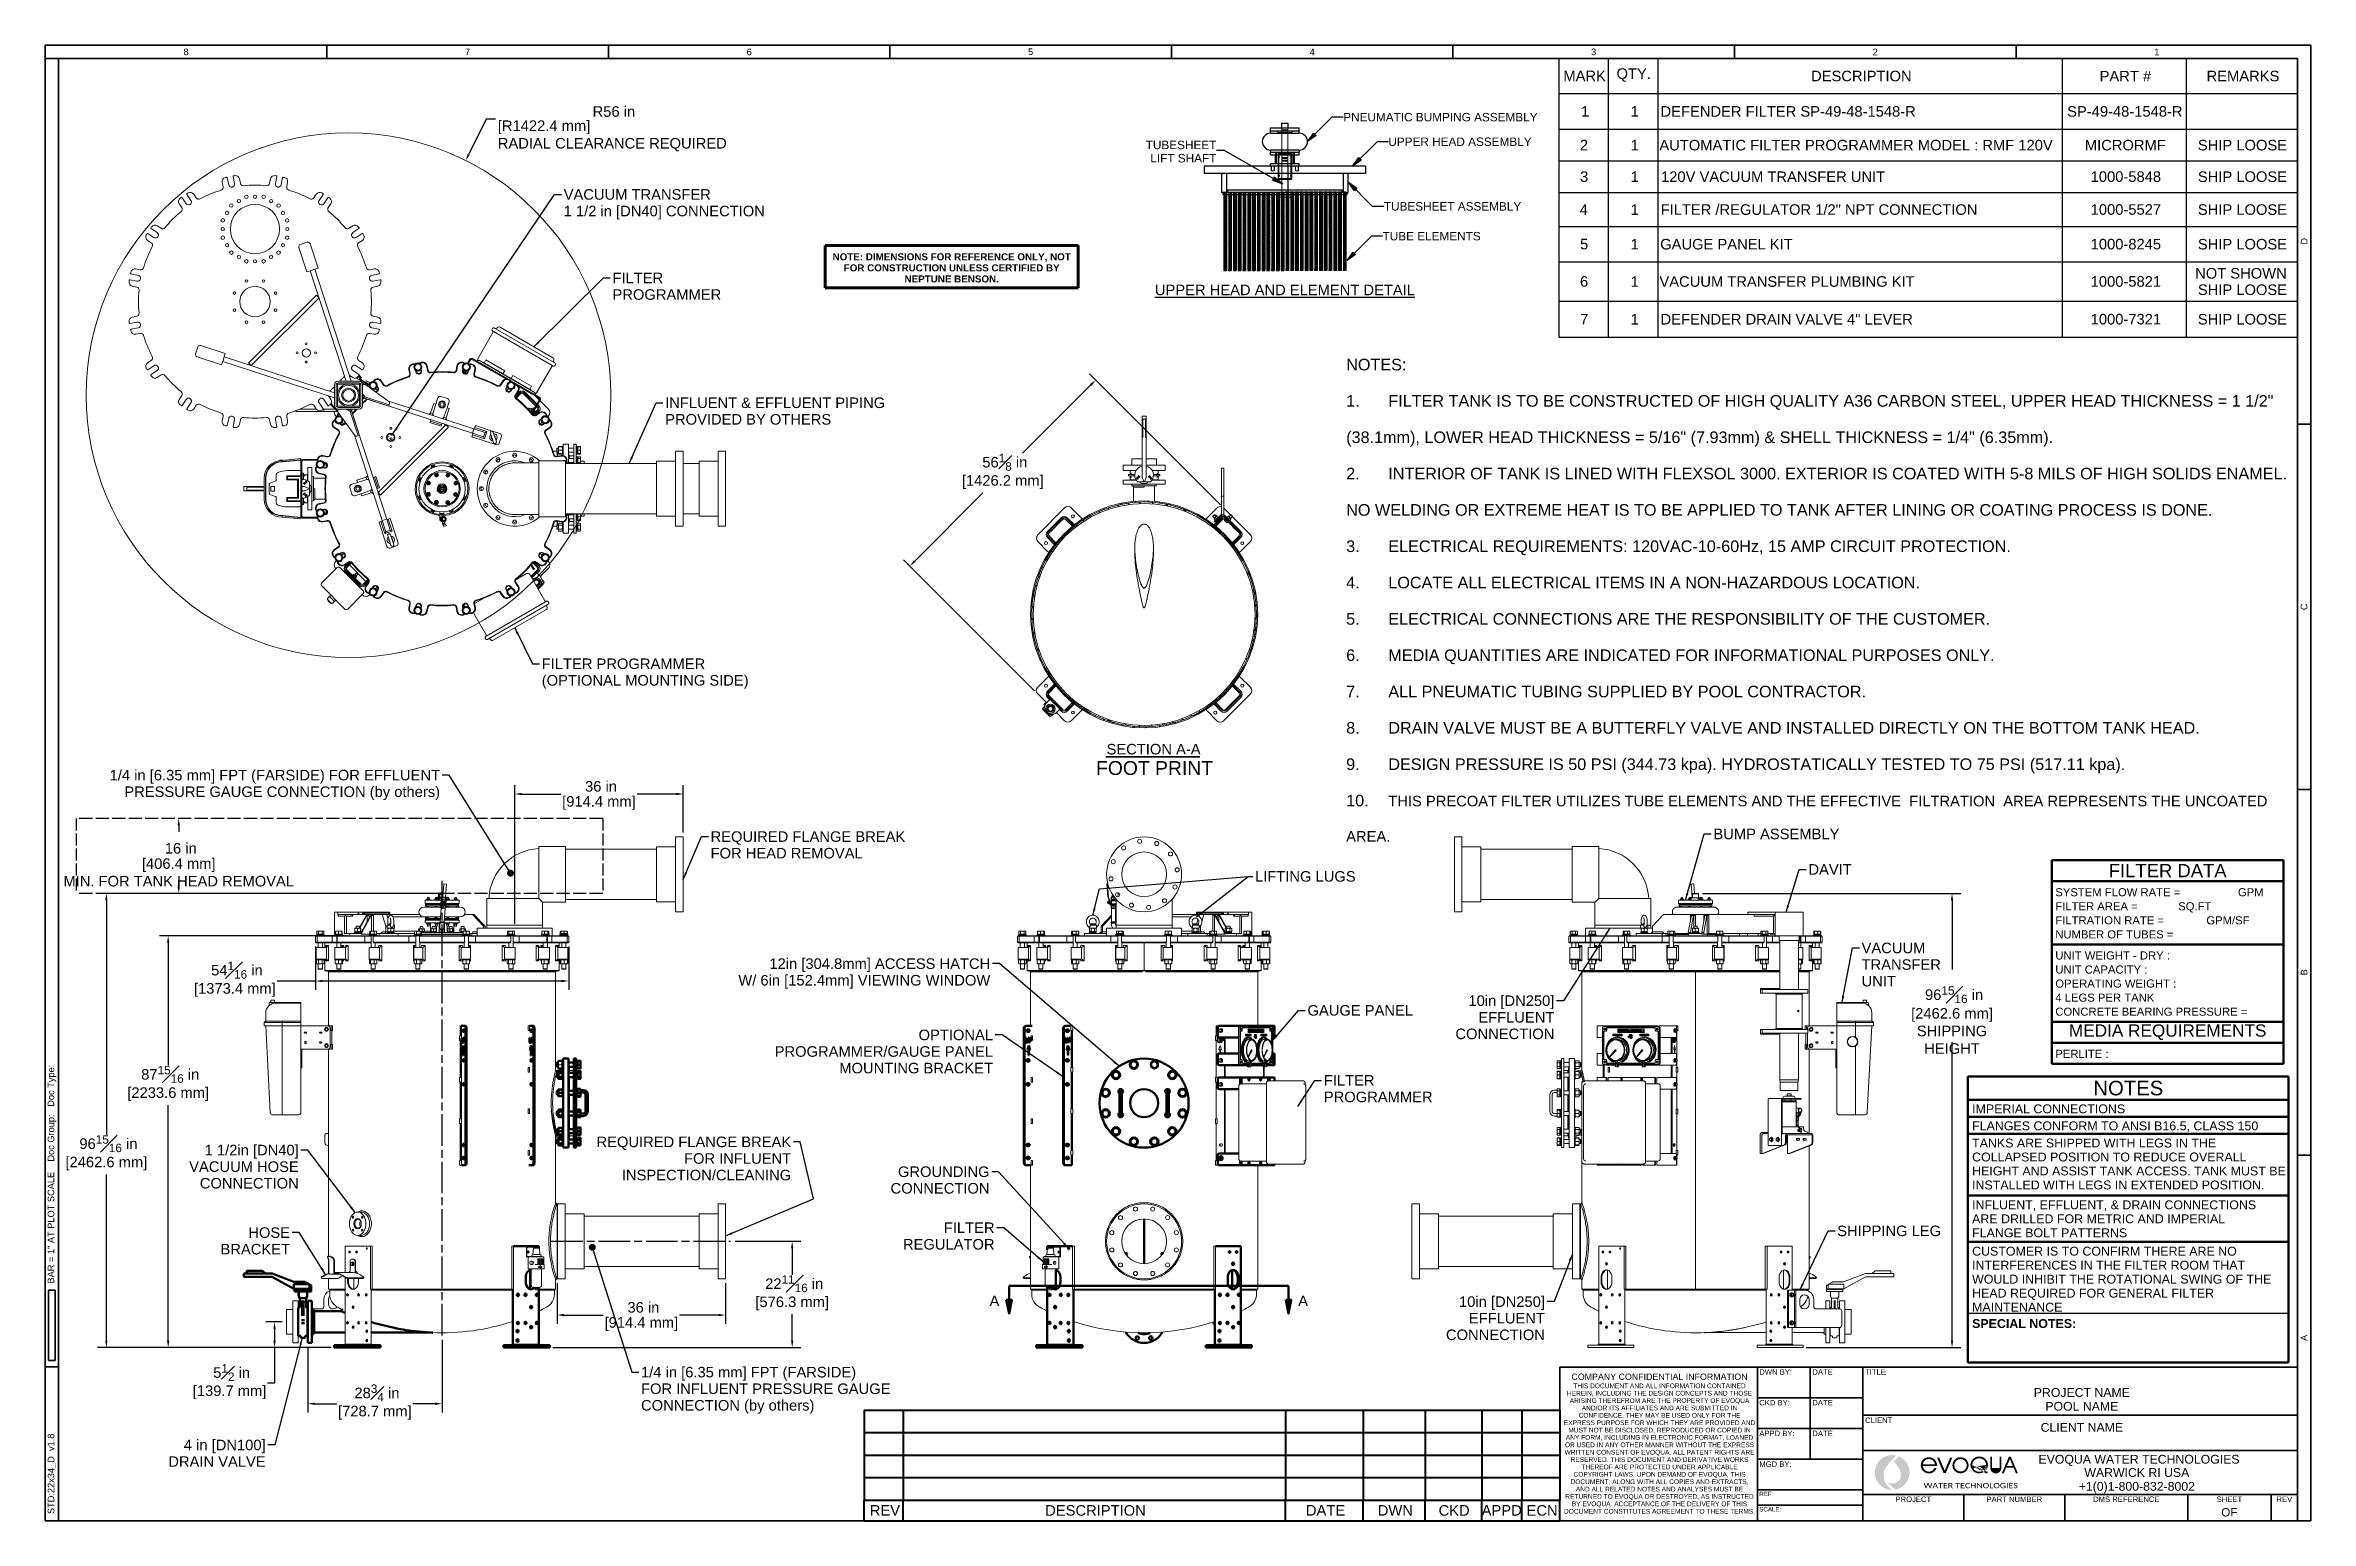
# Model space of a CAD drawing. Header units: inches. Extents: x 19 to 503, y 7 to 322.
import ezdxf
from ezdxf.enums import TextEntityAlignment as Align

# ---------------------------------------------------------------- set-up
doc = ezdxf.new("R2010")
doc.units = ezdxf.units.IN
doc.header["$LTSCALE"] = 15
doc.header["$MEASUREMENT"] = 0
for name, pattern in [('CHAIN', [0.7087, 0.4724, -0.0591, 0.1181, -0.0591]), ('DASHED', [0.2067, 0.1654, -0.0413]), ('DASHED_SPACE', [0.2067, 0.1654, -0.0413]), ('DOUBLE_DASH_CHAIN', [1.2403, 0.6614, -0.0827, 0.1654, -0.0827, 0.1654, -0.0827]), ('HIDD1', [0.09713, 0.064753, -0.032377])]:
    doc.linetypes.add(name, pattern=pattern)
doc.layers.get('0').update_dxf_attribs({"lineweight": 25})
for name, color, linetype, lineweight in [('Border', 7, 'Continuous', 35), ('Centerline (ANSI)', 7, 'Continuous', 25), ('Dimension (ANSI)', 7, 'Continuous', 25), ('Hatch', 7, 'Continuous', 18), ('Hatch (ANSI)', 7, 'Continuous', 18), ('Hidden', 7, 'DASHED', 18), ('Section Line', 7, 'DOUBLE_DASH_CHAIN', 50), ('Sketch Geometry (ANSI)', 7, 'Continuous', 25), ('Sketch Geometry(MEMCOR)', 7, 'Continuous', 50), ('Symbol', 7, 'Continuous', 25), ('Symbol (ANSI)', 7, 'Continuous', 25), ('Symbols(MEMCOR)', 7, 'Continuous', 25), ('Title', 7, 'Continuous', 35), ('Visible', 7, 'Continuous', 18), ('Visible (ANSI)', 7, 'Continuous', 50)]:
    doc.layers.add(name, color=color, linetype=linetype, lineweight=lineweight)
doc.layers.add('Brade', color=5, linetype='Continuous', lineweight=25, true_color=0x0000ff)
doc.layers.add('Centerline', color=5, linetype='CHAIN', lineweight=25, true_color=0x0000ff)
doc.styles.add('MEMCOR', font='arial.ttf')
doc.styles.add('MEMCOR Medium', font='arial.ttf')
doc.styles.add('Note Text (ANSI)', font='arial.ttf')
doc.styles.get("Standard").update_dxf_attribs({"font": 'arial.ttf'})
doc.styles.add('Standard A-B-C', font='arial.ttf')
doc.styles.add('Standard D-E', font='arial.ttf')
doc.styles.add('Standard D-E NeptuneBenson', font='arial.ttf')
doc.styles.add('Standard Large', font='arial.ttf')
doc.styles.add('Text Style242', font='arial.ttf')
doc.dimstyles.new('Default (ANSI)', dxfattribs={"dimscale": 15, "dimtxt": 0.15, "dimasz": 0.098425, "dimexe": 0.125, "dimexo": 0.0625, "dimgap": 0.031496, "dimtad": 0, "dimtih": 1, "dimtoh": 1, "dimdec": 4, "dimrnd": 1e-08, "dimzin": 3, "dimdsep": 46, "dimlunit": 5, "dimtxsty": 'MEMCOR Medium', "dimcen": 0.09, "dimdle": 0.393701, "dimclrd": 256, "dimclre": 256, "dimclrt": 256, "dimadec": 0, "dimazin": 1, "dimtfac": 0.8, "dimtofl": 0, "dimtmove": 0, "dimatfit": 3, "dimfxl": 1, "dimfrac": 1, "dimtolj": 1, "dimtzin": 4, "dimlwd": -1, "dimlwe": -1, "dimarcsym": 0})
doc.dimstyles.new('Default (ANSI)$7', dxfattribs={"dimscale": 15, "dimtxt": 0.15, "dimasz": 0.098425, "dimexe": 0.125, "dimexo": 0.0625, "dimgap": 0.031496, "dimtad": 0, "dimtih": 1, "dimtoh": 1, "dimdec": 4, "dimrnd": 1e-08, "dimzin": 3, "dimdsep": 46, "dimlunit": 5, "dimtxsty": 'MEMCOR Medium', "dimcen": 0.09, "dimdle": 0.393701, "dimclrd": 256, "dimclre": 256, "dimclrt": 256, "dimadec": 0, "dimazin": 1, "dimtfac": 0.8, "dimtofl": 0, "dimtmove": 0, "dimatfit": 3, "dimfxl": 1, "dimfrac": 1, "dimtolj": 1, "dimtzin": 4, "dimlwd": -1, "dimlwe": -1, "dimarcsym": 0})
doc.dimstyles.new('in [mm] D-E NeptuneBenson$7', dxfattribs={"dimscale": 15, "dimtxt": 0.15, "dimasz": 0.098425, "dimexe": 0.125, "dimexo": 0.063, "dimgap": 0.031496, "dimtad": 0, "dimtih": 1, "dimtoh": 1, "dimdec": 4, "dimrnd": 1e-08, "dimzin": 3, "dimdsep": 46, "dimlunit": 5, "dimtxsty": 'Standard D-E', "dimcen": 0.09, "dimdle": 0.393701, "dimclrd": 256, "dimclre": 256, "dimclrt": 256, "dimadec": 1, "dimazin": 1, "dimtfac": 1, "dimtofl": 0, "dimtmove": 0, "dimatfit": 3, "dimfxl": 1, "dimfrac": 1, "dimtolj": 1, "dimtzin": 4, "dimlwd": -1, "dimlwe": -1, "dimarcsym": 0})

msp = doc.modelspace()

# ---------------------------------------------------------------- texts
at = {"layer": 'Symbol'}
for s, insert, char_height, width, attachment_point, line_spacing_factor, style in [('\\pxsm1.88;\\fArial|b0|i0;{\\H2.4750;NOTES:\\P}\\fArial|b0|i0;{\\H2.4750;1.^I}\\fArial|b0|i0;{\\H2.4750;FILTER TANK IS TO BE CONSTRUCTED OF HIGH QUALITY A36 CARBON STEEL, UPPER HEAD THICKNESS = 1 1/2" \\P(38.1mm), LOWER HEAD THICKNESS = 5/16" (7.93mm) & SHELL THICKNESS = 1/4" (6.35mm).\\P}\\fArial|b0|i0;{\\H2.4750;2.^I}\\fArial|b0|i0;{\\H2.4750;INTERIOR OF TANK IS LINED WITH FLEXSOL 3000. EXTERIOR IS COATED WITH 5-8 MILS OF HIGH SOLIDS ENAMEL. \\PNO WELDING OR EXTREME HEAT IS TO BE APPLIED TO TANK AFTER LINING OR COATING PROCESS IS DONE.\\P}\\fArial|b0|i0;{\\H2.4750;3.^I}\\fArial|b0|i0;{\\H2.4750;ELECTRICAL REQUIREMENTS: 120VAC-10-60Hz, 15 AMP CIRCUIT PROTECTION.\\P}\\fArial|b0|i0;{\\H2.4750;4.^I}\\fArial|b0|i0;{\\H2.4750;LOCATE ALL ELECTRICAL ITEMS IN A NON-HAZARDOUS LOCATION.\\P}\\fArial|b0|i0;{\\H2.4750;5.^I}\\fArial|b0|i0;{\\H2.4750;ELECTRICAL CONNECTIONS ARE THE RESPONSIBILITY OF THE CUSTOMER.\\P}\\fArial|b0|i0;{\\H2.4750;6.^I}\\fArial|b0|i0;{\\H2.4750;MEDIA QUANTITIES ARE INDICATED FOR INFORMATIONAL PURPOSES ONLY.\\P}\\fArial|b0|i0;{\\H2.4750;7.^I}\\fArial|b0|i0;{\\H2.4750;ALL PNEUMATIC TUBING SUPPLIED BY POOL CONTRACTOR.\\P}\\fArial|b0|i0;{\\H2.4750;8.^I}\\fArial|b0|i0;{\\H2.4750;DRAIN VALVE MUST BE A BUTTERFLY VALVE AND INSTALLED DIRECTLY ON THE BOTTOM TANK HEAD.\\P}\\fArial|b0|i0;{\\H2.4750;9.^I}\\fArial|b0|i0;{\\H2.4750;DESIGN PRESSURE IS 50 PSI (344.73 kpa). HYDROSTATICALLY TESTED TO 75 PSI (517.11 kpa).\\P}\\fArial|b0|i0;{\\H2.4750;10.^I}\\fArial|b0|i0;{\\H2.2500;THIS PRECOAT FILTER UTILIZES TUBE ELEMENTS AND THE EFFECTIVE  FILTRATION  AREA REPRESENTS THE UNCOATED \\PAREA.}', (296.53704, 255.57263), 2.25000007, 202.6942777, 1, 1.754237, 'Standard D-E NeptuneBenson'), ('\\fArial|b0|i0;4 in [DN100]\\P\\fArial|b0|i0;DRAIN VALVE', (65.79923, 24.79058), 2.2500001, 20.7919225, 3, 0.944221, 'Standard D-E')]:
    msp.add_mtext(s, dxfattribs=dict(at, insert=insert, char_height=char_height, width=width, attachment_point=attachment_point, line_spacing_factor=line_spacing_factor, style=style))
at = {"layer": 'Symbol', "attachment_point": 7}
for s, insert, char_height, style in [('FOOT PRINT', (243.13166, 166.67807), 2.952756, 'Standard Large'), ('SECTION A-A', (245.36807, 171.06719), 2.2500001, 'Text Style242')]:
    msp.add_mtext(s, dxfattribs=dict(at, insert=insert, char_height=char_height, style=style))
at = {"layer": 'Symbol (ANSI)', "char_height": 2.2500001, "line_spacing_factor": 0.944221}
for s, insert, width, attachment_point, style in [('\\fArial|b0|i0;VACUUM TRANSFER \\P\\fArial|b0|i0;1 1/2 in [DN40] CONNECTION', (129.4417, 291.78711), 42.969515, 1, 'MEMCOR Medium'), ('\\fArial|b0|i0;FILTER\\P\\fArial|b0|i0;PROGRAMMER', (139.8681, 273.95728), 23.2322807, 1, 'MEMCOR Medium'), ('\\fArial|b0|i0;INFLUENT & EFFLUENT PIPING\\P\\fArial|b0|i0;PROVIDED BY OTHERS', (151.11921, 247.30744), 46.9893311, 1, 'MEMCOR Medium'), ('\\fArial|b0|i0;FILTER PROGRAMMER\\P\\fArial|b0|i0;(OPTIONAL MOUNTING SIDE)', (124.7573, 191.58601), 44.1888374, 1, 'MEMCOR Medium'), ('\\fArial|b0|i0;1/4 in [6.35 mm] FPT (FARSIDE) FOR EFFLUENT\\P\\fArial|b0|i0;PRESSURE GAUGE CONNECTION (by others)', (103.0407, 167.80897), 70.5628846, 3, 'MEMCOR Medium'), ('\\fArial|b0|i0;VACUUM\\P\\fArial|b0|i0;TRANSFER\\P\\fArial|b0|i0;UNIT', (406.59743, 130.90534), 16.9453138, 1, 'MEMCOR Medium'), ('\\fArial|b0|i0;12in [304.8mm] ACCESS HATCH\\P\\fArial|b0|i0;W/ 6in [152.4mm] VIEWING WINDOW', (220.53026, 127.55418), 53.7873497, 3, 'MEMCOR Medium'), ('\\fArial|b0|i0;10in [DN250]\\P\\fArial|b0|i0;EFFLUENT\\P\\fArial|b0|i0;CONNECTION', (340.99451, 119.64814), 21.1349102, 3, 'MEMCOR Medium'), ('\\fArial|b0|i0;FILTER\\P\\fArial|b0|i0;PROGRAMMER', (291.76748, 102.63996), 23.2322807, 1, 'MEMCOR Medium'), ('\\fArial|b0|i0;1 1/2in [DN40]\\P\\fArial|b0|i0;VACUUM HOSE \\P\\fArial|b0|i0;CONNECTION', (72.86846, 87.75439), 24.2818228, 3, 'Standard D-E'), ('\\fArial|b0|i0;GROUNDING\\P\\fArial|b0|i0;CONNECTION', (220.37945, 83.13412), 21.1349102, 3, 'Standard D-E'), ('\\fArial|b0|i0;HOSE\\P\\fArial|b0|i0;BRACKET', (71.0069, 70.13819), 14.851373, 3, 'Standard D-E'), ('\\fArial|b0|i0;FILTER\\P\\fArial|b0|i0;REGULATOR', (221.45541, 71.18023), 19.5657404, 3, 'Standard D-E'), ('\\fArial|b0|i0;10in [DN250]\\P\\fArial|b0|i0;EFFLUENT\\P\\fArial|b0|i0;CONNECTION', (338.97698, 55.39426), 21.1349102, 3, 'MEMCOR Medium'), ('\\fArial|b0|i0;1/4 in [6.35 mm] FPT (FARSIDE) \\P\\fArial|b0|i0;FOR INFLUENT PRESSURE GAUGE \\P\\fArial|b0|i0;CONNECTION (by others)', (145.96195, 40.34303), 54.1543491, 1, 'MEMCOR Medium')]:
    msp.add_mtext(s, dxfattribs=dict(at, insert=insert, width=width, attachment_point=attachment_point, style=style))
at = {"layer": 'Symbol (ANSI)', "char_height": 2.2500001, "attachment_point": 1}
for s, insert, width, style in [('\\fArial|b0|i0;BUMP ASSEMBLY', (374.9627, 155.24694), 26.9073943, 'Standard D-E'), ('\\fArial|b0|i0;LIFTING LUGS', (277.07669, 146.18497), 21.4847575, 'MEMCOR Medium'), ('\\fArial|b0|i0;SHIPPING LEG', (401.39607, 70.50359), 22.1878821, 'MEMCOR Medium')]:
    msp.add_mtext(s, dxfattribs=dict(at, insert=insert, width=width, style=style))
at = {"layer": 'Symbol (ANSI)', "color": 179, "true_color": 0x262659, "char_height": 2.2500001, "line_spacing_factor": 0.944221, "style": 'MEMCOR Medium'}
for s, insert, width, attachment_point in [('\\fArial|b0|i0;REQUIRED FLANGE BREAK\\P\\fArial|b0|i0;FOR HEAD REMOVAL', (160.81961, 154.6821), 41.5804151, 1), ('\\fArial|b0|i0;OPTIONAL \\P\\fArial|b0|i0;PROGRAMMER/GAUGE PANEL \\P\\fArial|b0|i0;MOUNTING BRACKET', (221.12481, 112.34081), 47.5175362, 3), ('\\fArial|b0|i0;REQUIRED FLANGE BREAK\\P\\fArial|b0|i0;FOR INFLUENT\\P\\fArial|b0|i0;INSPECTION/CLEANING', (178.01735, 89.50224), 41.5804151, 3)]:
    msp.add_mtext(s, dxfattribs=dict(at, insert=insert, width=width, attachment_point=attachment_point))
at = {"layer": 'Symbol (ANSI)', "color": 179, "true_color": 0x262659, "char_height": 2.2500001, "attachment_point": 1, "style": 'MEMCOR Medium'}
for s, insert, width in [('\\fArial|b0|i0;DAVIT', (395.25227, 147.67678), 9.2589567), ('\\fArial|b0|i0;GAUGE PANEL', (288.27976, 117.57761), 22.5394457)]:
    msp.add_mtext(s, dxfattribs=dict(at, insert=insert, width=width))

# ---------------------------------------------------------------- blocks, each defined once
blk = doc.blocks.new('Borders 22x34_D')
at = {"layer": 'Border'}
for p, q in [((33.5, 21.5), (1.25, 21.5)), ((1.25, 21.5), (1.25, 0.5)), ((33.312, 21.312), (1.25, 21.312)), ((1.437, 0.5), (1.437, 21.312)), ((5.258, 21.5), (5.258, 21.312)), ((9.266, 21.5), (9.266, 21.312)), ((13.273, 21.5), (13.273, 21.312)), ((17.281, 21.5), (17.281, 21.312)), ((21.289, 21.5), (21.289, 21.312)), ((25.297, 21.5), (25.297, 21.312)), ((29.305, 21.5), (29.305, 21.312)), ((33.312, 0.5), (33.312, 21.312)), ((33.5, 0.5), (33.5, 21.5)), ((33.312, 16.109), (33.5, 16.109)), ((33.312, 10.906), (33.5, 10.906)), ((33.312, 5.703), (33.5, 5.703)), ((1.391, 3.781), (1.297, 3.781)), ((1.297, 3.781), (1.297, 2.781)), ((1.391, 2.781), (1.391, 3.781)), ((1.25, 2.688), (1.437, 2.688)), ((1.297, 2.781), (1.391, 2.781)), ((1.25, 0.5), (33.5, 0.5)), ((1.25, 0.5), (7.811, 0.5))]:
    blk.add_line(p, q, dxfattribs=at)
at = {"layer": 'Border', "char_height": 0.094, "attachment_point": 5, "style": 'Standard A-B-C'}
for s, insert in [('\\fArial|b0|i0;{\\H0.0940;8}', (3.254, 21.406)), ('\\fArial|b0|i0;{\\H0.0940;7}', (7.262, 21.407)), ('\\fArial|b0|i0;{\\H0.0940;6}', (11.27, 21.406)), ('\\fArial|b0|i0;{\\H0.0940;5}', (15.277, 21.407)), ('\\fArial|b0|i0;{\\H0.0940;4}', (19.285, 21.406)), ('\\fArial|b0|i0;{\\H0.0940;3}', (23.293, 21.406)), ('\\fArial|b0|i0;{\\H0.0940;2}', (27.301, 21.406)), ('\\fArial|b0|i0;{\\H0.0940;1}', (31.309, 21.406))]:
    blk.add_mtext(s, dxfattribs=dict(at, insert=insert))
at = {"layer": 'Border', "char_height": 0.094, "rotation": 90, "style": 'Standard A-B-C'}
for s, insert, attachment_point in [('\\fArial|b0|i0;{\\H0.0940;D}', (33.406, 18.711), 5), ('\\fArial|b0|i0;{\\H0.0940;C}', (33.406, 13.508), 5), ('\\fArial|b0|i0;{\\H0.0940;B}', (33.406, 8.305), 5), ('\\fArial|b0|i0;{\\H0.0940;BAR = 1" AT PLOT SCALE    Doc Group:   Doc Type: }', (1.344, 3.875), 4), ('\\fArial|b0|i0;{\\H0.0940;A}', (33.406, 3.102), 5), ('\\fArial|b0|i0;{\\H0.0940;STD:22x34_D  v1.8}', (1.344, 0.594), 4)]:
    blk.add_mtext(s, dxfattribs=dict(at, insert=insert, attachment_point=attachment_point))
blk = doc.blocks.new('Title Blocks D-E')
at = {"layer": 'Hatch'}
h = blk.add_hatch(color=256, dxfattribs=at)
edge = h.paths.add_edge_path()
edge.add_arc((19.982, 9.944), 0.248, 76.679, 270.1895)
edge.add_spline(control_points=[(19.983, 9.696), (19.953, 9.717), (19.907, 9.758), (19.877, 9.809), (19.863, 9.86), (19.859, 9.914), (19.864, 9.955), (19.882, 9.997), (19.916, 10.051), (19.948, 10.092), (19.993, 10.14), (20.039, 10.185)], knot_values=[1, 1, 1, 1, 1, 2, 3, 4, 5, 6, 7, 8, 9, 9, 9, 9, 9], degree=4, periodic=0)
h = blk.add_hatch(color=256, dxfattribs=at)
edge = h.paths.add_edge_path()
edge.add_line((20.077, 10.173), (20.007, 10.102))
edge.add_spline(control_points=[(20.007, 10.102), (20.039, 10.066), (20.062, 10.032), (20.08, 10.006), (20.093, 9.983), (20.106, 9.938), (20.106, 9.885), (20.097, 9.845), (20.065, 9.813), (20.035, 9.793), (19.989, 9.788), (19.943, 9.788), (19.923, 9.803)], knot_values=[1, 1, 1, 1, 1, 2, 3, 4, 5, 6, 7, 8, 9, 10, 10, 10, 10, 10], degree=4, periodic=0)
edge.add_spline(control_points=[(19.923, 9.803), (19.945, 9.77), (19.968, 9.745), (19.996, 9.724), (20.035, 9.701)], knot_values=[1, 1, 1, 1, 1, 2, 2, 2, 2, 2], degree=4, periodic=0)
edge.add_arc((19.982, 9.944), 0.248, 282.2596, 427.5742)
h = blk.add_hatch(color=256, dxfattribs=at)
edge = h.paths.add_edge_path(flags=0)
edge.add_arc((20.505, 10.051), 0.0859, 6.7767, 173.2233)
edge.add_line((20.419, 10.061), (20.59, 10.061))
edge = h.paths.add_edge_path()
edge.add_arc((20.505, 10.046), 0.116, 354.8678, 699.9289)
edge.add_line((20.613, 10.006), (20.583, 10.006))
edge.add_arc((20.504, 10.041), 0.0853, 183.1818, 336.4721, ccw=False)
edge.add_line((20.419, 10.036), (20.62, 10.036))
blk.add_hatch(color=256, dxfattribs=at).paths.add_polyline_path([(20.839, 10.157), (20.746, 9.936), (20.714, 9.936), (20.62, 10.157), (20.651, 10.157), (20.73, 9.972), (20.808, 10.157)])
h = blk.add_hatch(color=256, dxfattribs=at)
edge = h.paths.add_edge_path(flags=0)
edge.add_arc((20.955, 10.047), 0.089, 0, 360)
edge = h.paths.add_edge_path()
edge.add_arc((20.955, 10.047), 0.115, 0, 360)
h = blk.add_hatch(color=256, dxfattribs=at)
edge = h.paths.add_edge_path(flags=0)
edge.add_spline(control_points=[(21.29, 9.982), (21.287, 9.984), (21.279, 9.99), (21.266, 10.001), (21.249, 10.013), (21.218, 10.031), (21.173, 10.034), (21.147, 10.031), (21.125, 10.026)], knot_values=[-5.525972, -5.525972, -5.525972, -5.525972, -5.525972, -5, -4, -3, -2, -1, -1, -1, -1, -1], degree=4, periodic=0)
edge.add_arc((21.221, 10.054), 0.0997, 182.5887, 196.4669, ccw=False)
edge.add_arc((21.221, 10.048), 0.0996, 0.9395, 179.0605, ccw=False)
edge.add_arc((21.221, 10.054), 0.0997, 313.5602, 357.4113, ccw=False)
edge = h.paths.add_edge_path(flags=0)
edge.add_spline(control_points=[(21.136, 10.001), (21.147, 10.007), (21.164, 10.008), (21.188, 10.008), (21.224, 9.998), (21.249, 9.984), (21.261, 9.975), (21.268, 9.969), (21.27, 9.967)], knot_values=[-5.475497, -5.475497, -5.475497, -5.475497, -5.475497, -4.475497, -3.475497, -2.475497, -1.475497, -1, -1, -1, -1, -1], degree=4, periodic=0)
edge.add_arc((21.221, 10.054), 0.0997, 211.8702, 299.6018, ccw=False)
edge = h.paths.add_edge_path()
edge.add_line((21.343, 9.955), (21.343, 9.931))
edge.add_spline(control_points=[(21.343, 9.931), (21.326, 9.931), (21.312, 9.932), (21.302, 9.94), (21.292, 9.948), (21.289, 9.951)], knot_values=[6.426385, 6.426385, 6.426385, 6.426385, 6.426385, 7.426385, 8, 8, 8, 8, 8], degree=4, periodic=0)
edge.add_arc((21.221, 10.057), 0.126, 183.1673, 302.8004, ccw=False)
edge.add_arc((21.221, 10.046), 0.126, 2.9412, 178.4354, ccw=False)
edge.add_arc((21.221, 10.057), 0.126, 314.2286, 358.2094, ccw=False)
edge.add_spline(control_points=[(21.309, 9.966), (21.311, 9.965), (21.316, 9.961), (21.322, 9.958), (21.331, 9.955), (21.343, 9.955)], knot_values=[6.5852, 6.5852, 6.5852, 6.5852, 6.5852, 7, 8, 8, 8, 8, 8], degree=4, periodic=0)
h = blk.add_hatch(color=256, dxfattribs=at)
edge = h.paths.add_edge_path()
edge.add_arc((21.457, 10.009), 0.0797, 180, 360)
edge.add_line((21.537, 10.009), (21.537, 10.168))
edge.add_line((21.537, 10.168), (21.51, 10.168))
edge.add_line((21.51, 10.168), (21.51, 10.008))
edge.add_arc((21.456, 10.008), 0.0532, -180, 0, ccw=False)
edge.add_line((21.403, 10.008), (21.403, 10.168))
edge.add_line((21.403, 10.168), (21.378, 10.168))
edge.add_line((21.378, 10.168), (21.378, 10.009))
h = blk.add_hatch(color=256, dxfattribs=at)
h.paths.add_polyline_path([(21.615, 10.036), (21.658, 10.135), (21.7, 10.036)], flags=0)
h.paths.add_polyline_path([(21.771, 9.934), (21.743, 9.934), (21.71, 10.012), (21.605, 10.012), (21.571, 9.934), (21.543, 9.934), (21.644, 10.168), (21.672, 10.168)])
at = {"layer": 'Title'}
for p, q in [((18.065, 11.445), (15.252, 11.445)), ((15.252, 11.445), (15.252, 9.258)), ((19.565, 11.445), (18.065, 11.445)), ((18.065, 11.445), (18.065, 9.258)), ((18.065, 9.258), (18.065, 11.445)), ((18.815, 11.445), (18.815, 10.133)), ((19.565, 11.445), (25.752, 11.445)), ((19.565, 9.258), (19.565, 11.445)), ((19.565, 9.258), (19.565, 11.445)), ((25.752, 11.445), (25.752, 9.258)), ((18.065, 11.008), (19.565, 11.008)), ((19.565, 10.758), (25.752, 10.758)), ((18.065, 10.57), (19.565, 10.57)), ((18.065, 10.133), (19.565, 10.133)), ((19.565, 10.258), (25.752, 10.258)), ((18.065, 9.695), (19.565, 9.695)), ((18.065, 9.477), (19.565, 9.477)), ((19.565, 9.633), (25.752, 9.633)), ((21.002, 9.633), (21.002, 9.258)), ((22.44, 9.633), (22.44, 9.258)), ((24.19, 9.633), (24.19, 9.258)), ((25.377, 9.633), (25.377, 9.258)), ((15.252, 9.258), (18.065, 9.258)), ((18.065, 9.258), (19.565, 9.258)), ((25.752, 9.258), (19.565, 9.258)), ((25.752, 9.258), (25.752, 9.258)), ((25.752, 9.258), (25.94, 9.258))]:
    blk.add_line(p, q, dxfattribs=at)
at = {"layer": 'Title', "insert": (16.67, 11.352), "char_height": 0.06, "width": 2.72591, "attachment_point": 2, "line_spacing_factor": 0.757101, "style": 'Standard A-B-C'}
blk.add_mtext('\\pxsm0.94;\\fArial|b0|i0;{\\H0.0900;COMPANY CONFIDENTIAL INFORMATION\\P}\\fArial|b0|i0;{\\H0.0670;THIS DOCUMENT AND ALL INFORMATION CONTAINED HEREIN, INCLUDING THE DESIGN CONCEPTS AND THOSE ARISING THEREFROM ARE THE PROPERTY OF EVOQUA AND/OR ITS AFFILIATES AND ARE SUBMITTED IN CONFIDENCE. THEY MAY BE USED ONLY FOR THE EXPRESS PURPOSE FOR WHICH THEY ARE PROVIDED AND MUST NOT BE DISCLOSED, REPRODUCED OR COPIED IN ANY FORM, INCLUDING IN ELECTRONIC FORMAT, LOANED OR USED IN ANY OTHER MANNER WITHOUT THE EXPRESS WRITTEN CONSENT OF EVOQUA. ALL PATENT RIGHTS ARE RESERVED. THIS DOCUMENT AND DERIVATIVE WORKS THEREOF ARE PROTECTED UNDER APPLICABLE COPYRIGHT LAWS. UPON DEMAND OF EVOQUA, THIS DOCUMENT, ALONG WITH ALL COPIES AND EXTRACTS, AND ALL RELATED NOTES AND ANALYSES MUST BE RETURNED TO EVOQUA OR DESTROYED, AS INSTRUCTED BY EVOQUA. ACCEPTANCE OF THE DELIVERY OF THIS DOCUMENT CONSTITUTES AGREEMENT TO THESE TERMS}\\fArial|b0|i0;{\\H0.0680;.}', dxfattribs=at)
at = {"layer": 'Title'}
for s, insert, char_height, attachment_point, style in [('\\fArial|b0|i0;{\\H0.0780;DWN BY:}', (18.09, 11.414), 0.078, 1, 'Standard A-B-C'), ('\\fArial|b0|i0;{\\H0.0780;DATE}', (18.846, 11.414), 0.078, 1, 'Standard A-B-C'), ('\\fArial|b0|i0;{\\H0.0780;TITLE}', (19.596, 11.414), 0.078, 1, 'Standard A-B-C'), ('\\fArial|b0|i0;{\\H0.0780;CKD BY:}', (18.09, 10.977), 0.078, 1, 'Standard A-B-C'), ('\\fArial|b0|i0;{\\H0.0780;DATE}', (18.846, 10.977), 0.078, 1, 'Standard A-B-C'), ('\\fArial|b0|i0;{\\H0.0780;CLIENT}', (19.596, 10.727), 0.078, 1, 'Standard A-B-C'), ('\\fArial|b0|i0;{\\H0.0780;DATE}', (18.846, 10.539), 0.078, 1, 'Standard A-B-C'), ('\\fArial|b0|i0;{\\H0.0780;MGD BY:}', (18.09, 10.102), 0.078, 1, 'Standard A-B-C'), ('\\fArial|b0|i0;{\\H0.1250;EVOQUA WATER TECHNOLOGIES}', (22.065, 10.195), 0.125, 1, 'Standard A-B-C'), ('\\fCalibri|b0|i0;\\W1.20;{\\H0.0750;WATER TECHNOLOGIES}', (21.772, 9.795), 0.075, 3, 'Standard D-E'), ('\\fArial|b0|i0;{\\H0.0630;SCALE:}', (18.09, 9.452), 0.063, 1, 'Standard A-B-C'), ('\\fArial|b0|i0;{\\H0.0630;REF:}', (18.09, 9.67), 0.063, 1, 'Standard A-B-C'), ('\\fArial|b0|i0;{\\H0.0780;PROJECT}', (20.283, 9.602), 0.078, 2, 'Standard A-B-C'), ('\\fArial|b0|i0;{\\H0.0780;PART NUMBER}', (21.721, 9.602), 0.078, 2, 'Standard A-B-C'), ('\\fArial|b0|i0;{\\H0.0780;DMS REFERENCE}', (23.315, 9.602), 0.078, 2, 'Standard A-B-C'), ('\\fArial|b0|i0;{\\H0.0780;SHEET}', (24.783, 9.602), 0.078, 2, 'Standard A-B-C'), ('\\fArial|b0|i0;{\\H0.1200;OF}', (24.783, 9.377), 0.12, 5, 'Standard A-B-C'), ('\\fArial|b0|i0;{\\H0.0780;REV}', (25.565, 9.602), 0.078, 2, 'Standard A-B-C')]:
    blk.add_mtext(s, dxfattribs=dict(at, insert=insert, char_height=char_height, attachment_point=attachment_point, style=style))
at = {"layer": 'Title', "style": 'Standard A-B-C'}
for s, insert, char_height, attachment_point, line_spacing_factor in [('\\fArial|b0|i0;{\\H0.1250;\\P}\\fArial|b0|i0;{\\H0.1250; PROJECT NAME\\P}\\fArial|b0|i0;{\\H0.1250; POOL NAME}', (22.658, 11.082), 0.125, 5, 0.944221), ('\\fArial|b0|i0;{\\H0.1250; CLIENT NAME\\P}\\fArial|b0|i0;{\\H0.1250; }', (22.658, 10.487), 0.125, 5, 0.944221), ('\\fArial|b0|i0;{\\H0.0780;APPD BY:\\P}', (18.09, 10.539), 0.078, 1, 3.028468), ('\\fArial|b0|i0;{\\H0.1250;WARWICK RI USA\\P}\\fArial|b0|i0;{\\H0.1250;+1(0)1-800-832-8002}', (23.465, 10.006), 0.125, 2, 0.944221)]:
    blk.add_mtext(s, dxfattribs=dict(at, insert=insert, char_height=char_height, attachment_point=attachment_point, line_spacing_factor=line_spacing_factor))
at = {"layer": 'Title', "lineweight": 30, "flags": 63}
for tag, height, p in [('DESIGNER', 0.094, (18.44, 11.141)), ('CREATION_DATE', 0.094, (19.19, 11.141)), ('CHECKED_BY', 0.094, (18.44, 10.703)), ('CHECKED_DATE', 0.094, (19.19, 10.703)), ('ENG_APPROVED_BY', 0.094, (18.44, 10.266)), ('ENG_APPROVAL_DATE', 0.094, (19.19, 10.266)), ('MANAGER', 0.094, (18.815, 9.828)), ('PROJECT', 0.12, (20.283, 9.377)), ('PART_NUMBER', 0.12, (21.721, 9.377)), ('@DMS_Reference', 0.12, (23.315, 9.377)), ('Sheet_Number', 0.12, (24.502, 9.377)), ('REVISION_NUMBER', 0.12, (25.565, 9.377)), ('Number_of_sheets', 0.125, (25.065, 9.377))]:
    blk.add_attdef(tag, text='', height=height, dxfattribs=at).set_placement(p, align=Align.MIDDLE_CENTER)
for tag, p in [('!Reference', (18.877, 9.527)), ('Scale_1', (18.877, 9.308))]:
    blk.add_attdef(tag, text='', height=0.078, dxfattribs=at).set_placement(p, align=Align.BOTTOM_CENTER)
blk = doc.blocks.new('NOTES')
at = {"layer": 'Sketch Geometry (ANSI)'}
blk.add_line((-2.075, -1.21), (2.075, -1.21), dxfattribs=at)
at = {"layer": 'Sketch Geometry(MEMCOR)'}
for p, q in [((-2.075, 1.85), (2.075, 1.85)), ((-2.075, -1.85), (-2.075, 1.85)), ((2.075, 1.85), (2.075, -1.85)), ((-2.075, 1.55), (2.075, 1.55)), ((-2.075, 1.33), (2.075, 1.33)), ((-2.075, 1.11), (2.075, 1.11)), ((-2.075, 1.11), (2.075, 1.11)), ((-2.075, 0.31), (2.075, 0.31)), ((-2.075, -0.29), (2.075, -0.29)), ((2.075, -1.85), (-2.075, -1.85))]:
    blk.add_line(p, q, dxfattribs=at)
at = {"layer": 'Symbols(MEMCOR)', "color": 7, "style": 'MEMCOR'}
for s, insert, char_height, attachment_point in [('\\fArial|b0|i0;{\\H0.1880;NOTES}', (0, 1.7), 0.188, 5), ('\\fArial|b0|i0;IMPERIAL CONNECTIONS', (-2.022, 1.49), 0.11497, 1), ('\\fArial|b1|i0;{\\H0.1150;SPECIAL NOTES:}', (-2.022, -1.288), 0.11497, 1)]:
    blk.add_mtext(s, dxfattribs=dict(at, insert=insert, char_height=char_height, attachment_point=attachment_point))
at = {"layer": 'Symbols(MEMCOR)', "color": 7, "insert": (-2.022, 1.27), "char_height": 0.11497, "width": 3.91379, "attachment_point": 1, "style": 'MEMCOR'}
blk.add_mtext('\\fArial|b0|i0;FLANGES CONFORM TO ANSI B16.5, CLASS 150', dxfattribs=at)
at = {"layer": 'Symbols(MEMCOR)', "color": 7, "char_height": 0.114972, "attachment_point": 1, "line_spacing_factor": 0.944221, "style": 'MEMCOR'}
for s, insert, width in [('\\fArial|b0|i0;TANKS ARE SHIPPED WITH LEGS IN THE COLLAPSED POSITION TO REDUCE OVERALL HEIGHT AND ASSIST TANK ACCESS. TANK MUST BE INSTALLED WITH LEGS IN EXTENDED POSITION.', (-2.022, 1.048), 4.12515), ('\\fArial|b0|i0;INFLUENT, EFFLUENT, & DRAIN CONNECTIONS ARE DRILLED FOR METRIC AND IMPERIAL FLANGE BOLT PATTERNS', (-2.022, 0.248), 3.92382), ('\\fArial|b0|i0;CUSTOMER IS TO CONFIRM THERE ARE NO INTERFERENCES IN THE FILTER ROOM THAT WOULD INHIBIT THE ROTATIONAL SWING OF THE HEAD REQUIRED FOR GENERAL FILTER MAINTENANCE', (-2.022, -0.352), 4.08313)]:
    blk.add_mtext(s, dxfattribs=dict(at, insert=insert, width=width))
at = {"layer": 'Symbols(MEMCOR)', "color": 7, "lineweight": 30, "flags": 63}
for tag, p in [('@Special_Notes', (-2.022, -1.483)), ('@Special_Notes1', (-2.022, -1.677))]:
    blk.add_attdef(tag, text='', height=0.115, dxfattribs=at).set_placement(p, align=Align.TOP_LEFT)
blk = doc.blocks.new('UPPER HEAD ADN ELEMENT DETAIL')
at = {"layer": 'Hatch (ANSI)'}
for points in [[(0.08, 0.372), (0.133, 0.425), (0.124, 0.433)], [(0.08, 0.372), (0.141, 0.416), (0.133, 0.425)], [(0.445, 0.258), (0.401, 0.197), (0.454, 0.249)], [(0.454, 0.249), (0.401, 0.197), (0.462, 0.24)], [(-0.163, 0.108), (-0.17, 0.097), (-0.099, 0.071)], [(-0.157, 0.119), (-0.163, 0.108), (-0.099, 0.071)], [(0.43, 0.041), (0.369, 0.085), (0.422, 0.032)], [(0.422, 0.032), (0.369, 0.085), (0.413, 0.023)], [(0.404, -0.414), (0.361, -0.475), (0.413, -0.423)], [(0.413, -0.423), (0.361, -0.475), (0.422, -0.432)]]:
    blk.add_hatch(color=256, dxfattribs=at).paths.add_polyline_path(points)
for p, q in [((-0.102, 0.504), (-0.06, 0.504)), ((-0.102, 0.47), (-0.102, 0.504)), ((-0.06, 0.504), (-0.06, 0.47)), ((-0.183, 0.47), (0.021, 0.47)), ((-0.183, 0.449), (-0.183, 0.47)), ((-0.183, 0.449), (0.021, 0.449)), ((-0.183, 0.432), (-0.183, 0.449)), ((-0.183, 0.432), (0.021, 0.432)), ((0.021, 0.449), (0.021, 0.47)), ((0.021, 0.432), (0.021, 0.449)), ((0.493, 0.197), (-0.655, 0.197)), ((-0.655, 0.197), (-0.655, 0.146)), ((-0.183, 0.313), (-0.183, 0.296)), ((-0.183, 0.313), (0.021, 0.313)), ((-0.183, 0.296), (0.021, 0.296)), ((-0.183, 0.279), (-0.183, 0.296)), ((-0.183, 0.279), (0.021, 0.279)), ((0.021, 0.214), (-0.183, 0.214)), ((-0.183, 0.197), (-0.183, 0.214)), ((-0.149, 0.214), (-0.149, 0.279)), ((-0.013, 0.214), (-0.013, 0.279)), ((0.021, 0.313), (0.021, 0.296)), ((0.021, 0.279), (0.021, 0.296)), ((0.021, 0.197), (0.021, 0.214)), ((0.401, 0.197), (0.027, 0.197)), ((0.493, 0.197), (0.493, 0.146)), ((0.493, 0.146), (-0.655, 0.146)), ((-0.532, 0.146), (-0.532, 0.01)), ((-0.498, 0.01), (-0.532, 0.01)), ((-0.523, 0.01), (-0.523, -0.007)), ((-0.498, 0.146), (-0.498, 0.01)), ((0.335, 0.01), (-0.498, 0.01)), ((0.327, 0.027), (-0.489, 0.027)), ((-0.489, 0.027), (-0.489, 0.01)), ((0.327, 0.01), (0.327, 0.027)), ((0.335, 0.01), (0.335, 0.146)), ((0.335, 0.01), (0.369, 0.01)), ((0.361, -0.007), (0.361, 0.01)), ((0.369, 0.01), (0.369, 0.146)), ((0.361, -0.007), (-0.523, -0.007))]:
    blk.add_line(p, q)
for centre, start, end in [((-0.183, 0.372), 90, 270), ((0.021, 0.372), 270, 90)]:
    blk.add_arc(centre, 0.0595, start, end)
at = {"layer": 'Brade', "lineweight": 25}
for p, q in [((-0.518, 0.012), (-0.495, 0.012)), ((-0.518, 0.01), (-0.518, 0.012)), ((-0.516, 0.01), (-0.516, 0.011)), ((-0.516, 0.011), (-0.497, 0.011)), ((-0.516, 0.01), (-0.497, 0.01)), ((-0.516, 0.01), (-0.497, 0.01)), ((-0.515, 0.01), (-0.515, -0.538)), ((-0.515, 0.01), (-0.515, -0.019)), ((-0.515, 0.008), (-0.515, 0.01)), ((-0.515, 0.01), (-0.497, 0.01)), ((-0.515, 0.008), (-0.498, 0.008)), ((-0.515, 0.008), (-0.498, 0.008)), ((-0.515, 0.007), (-0.498, 0.007)), ((-0.515, 0.005), (-0.498, 0.005)), ((-0.515, 0.004), (-0.498, 0.004)), ((-0.515, 0.002), (-0.498, 0.002)), ((-0.515, 0.001), (-0.498, 0.001)), ((-0.498, 0.01), (-0.498, -0.018)), ((-0.498, 0.008), (-0.498, 0.01)), ((-0.497, 0.01), (-0.497, 0.011)), ((-0.497, 0.01), (-0.497, -0.538)), ((-0.495, 0.01), (-0.495, 0.012)), ((-0.484, 0.012), (-0.461, 0.012)), ((-0.484, 0.01), (-0.484, 0.012)), ((-0.482, 0.01), (-0.482, 0.011)), ((-0.482, 0.011), (-0.463, 0.011)), ((-0.482, 0.01), (-0.463, 0.01)), ((-0.482, 0.01), (-0.463, 0.01)), ((-0.481, 0.01), (-0.481, -0.538)), ((-0.481, 0.01), (-0.481, -0.019)), ((-0.481, 0.008), (-0.481, 0.01)), ((-0.481, 0.01), (-0.463, 0.01)), ((-0.481, 0.008), (-0.464, 0.008)), ((-0.481, 0.008), (-0.464, 0.008)), ((-0.481, 0.007), (-0.464, 0.007)), ((-0.481, 0.005), (-0.464, 0.005)), ((-0.481, 0.004), (-0.464, 0.004)), ((-0.481, 0.002), (-0.464, 0.002)), ((-0.481, 0.001), (-0.464, 0.001)), ((-0.464, 0.01), (-0.464, -0.018)), ((-0.464, 0.008), (-0.464, 0.01)), ((-0.463, 0.01), (-0.463, 0.011)), ((-0.463, 0.01), (-0.463, -0.538)), ((-0.461, 0.01), (-0.461, 0.012)), ((-0.45, 0.012), (-0.427, 0.012)), ((-0.45, 0.01), (-0.45, 0.012)), ((-0.448, 0.01), (-0.448, 0.011)), ((-0.448, 0.011), (-0.429, 0.011)), ((-0.448, 0.01), (-0.429, 0.01)), ((-0.448, 0.01), (-0.429, 0.01)), ((-0.447, 0.01), (-0.447, -0.538)), ((-0.447, 0.01), (-0.447, -0.019)), ((-0.447, 0.008), (-0.447, 0.01)), ((-0.447, 0.01), (-0.429, 0.01)), ((-0.447, 0.008), (-0.43, 0.008)), ((-0.447, 0.008), (-0.43, 0.008)), ((-0.447, 0.007), (-0.43, 0.007)), ((-0.447, 0.005), (-0.43, 0.005)), ((-0.447, 0.004), (-0.43, 0.004)), ((-0.447, 0.002), (-0.43, 0.002)), ((-0.447, 0.001), (-0.43, 0.001)), ((-0.43, 0.01), (-0.43, -0.018)), ((-0.43, 0.008), (-0.43, 0.01)), ((-0.429, 0.01), (-0.429, 0.011)), ((-0.429, 0.01), (-0.429, -0.538)), ((-0.427, 0.01), (-0.427, 0.012)), ((-0.416, 0.012), (-0.393, 0.012)), ((-0.416, 0.01), (-0.416, 0.012)), ((-0.416, 0.01), (-0.416, 0.012)), ((-0.414, 0.01), (-0.414, 0.011)), ((-0.414, 0.011), (-0.395, 0.011)), ((-0.414, 0.01), (-0.395, 0.01)), ((-0.414, 0.01), (-0.395, 0.01)), ((-0.413, 0.01), (-0.413, -0.538)), ((-0.413, 0.01), (-0.413, -0.019)), ((-0.413, 0.008), (-0.413, 0.01)), ((-0.413, 0.01), (-0.395, 0.01)), ((-0.413, 0.008), (-0.396, 0.008)), ((-0.413, 0.008), (-0.396, 0.008)), ((-0.413, 0.007), (-0.396, 0.007)), ((-0.413, 0.005), (-0.396, 0.005)), ((-0.413, 0.004), (-0.396, 0.004)), ((-0.413, 0.002), (-0.396, 0.002)), ((-0.413, 0.001), (-0.396, 0.001)), ((-0.396, 0.01), (-0.396, -0.018)), ((-0.396, 0.008), (-0.396, 0.01)), ((-0.395, 0.01), (-0.395, 0.011)), ((-0.395, 0.01), (-0.395, -0.538)), ((-0.393, 0.01), (-0.393, 0.012)), ((-0.382, 0.012), (-0.359, 0.012)), ((-0.382, 0.01), (-0.382, 0.012)), ((-0.38, 0.01), (-0.38, 0.011)), ((-0.38, 0.011), (-0.361, 0.011)), ((-0.38, 0.01), (-0.361, 0.01)), ((-0.38, 0.01), (-0.361, 0.01)), ((-0.379, 0.01), (-0.379, -0.538)), ((-0.379, 0.01), (-0.379, -0.019)), ((-0.379, 0.008), (-0.379, 0.01)), ((-0.379, 0.01), (-0.361, 0.01)), ((-0.379, 0.008), (-0.362, 0.008)), ((-0.379, 0.008), (-0.362, 0.008)), ((-0.379, 0.007), (-0.362, 0.007)), ((-0.379, 0.005), (-0.362, 0.005)), ((-0.379, 0.004), (-0.362, 0.004)), ((-0.379, 0.002), (-0.362, 0.002)), ((-0.379, 0.001), (-0.362, 0.001)), ((-0.362, 0.01), (-0.362, -0.018)), ((-0.362, 0.008), (-0.362, 0.01)), ((-0.361, 0.01), (-0.361, 0.011)), ((-0.361, 0.01), (-0.361, -0.538)), ((-0.359, 0.01), (-0.359, 0.012)), ((-0.348, 0.012), (-0.325, 0.012)), ((-0.348, 0.01), (-0.348, 0.012)), ((-0.346, 0.01), (-0.346, 0.011)), ((-0.346, 0.011), (-0.327, 0.011)), ((-0.346, 0.01), (-0.327, 0.01)), ((-0.346, 0.01), (-0.327, 0.01)), ((-0.345, 0.01), (-0.345, -0.538)), ((-0.345, 0.01), (-0.345, -0.019)), ((-0.345, 0.008), (-0.345, 0.01)), ((-0.345, 0.01), (-0.327, 0.01)), ((-0.345, 0.008), (-0.328, 0.008)), ((-0.345, 0.008), (-0.328, 0.008)), ((-0.345, 0.007), (-0.328, 0.007)), ((-0.345, 0.005), (-0.328, 0.005)), ((-0.345, 0.004), (-0.328, 0.004)), ((-0.345, 0.002), (-0.328, 0.002)), ((-0.345, 0.001), (-0.328, 0.001)), ((-0.328, 0.01), (-0.328, -0.018)), ((-0.328, 0.008), (-0.328, 0.01)), ((-0.327, 0.01), (-0.327, 0.011)), ((-0.327, 0.01), (-0.327, -0.538)), ((-0.325, 0.01), (-0.325, 0.012)), ((-0.314, 0.012), (-0.291, 0.012)), ((-0.314, 0.01), (-0.314, 0.012)), ((-0.312, 0.01), (-0.312, 0.011)), ((-0.312, 0.011), (-0.293, 0.011)), ((-0.312, 0.01), (-0.293, 0.01)), ((-0.312, 0.01), (-0.293, 0.01)), ((-0.311, 0.01), (-0.311, -0.538)), ((-0.311, 0.01), (-0.311, -0.019)), ((-0.311, 0.008), (-0.311, 0.01)), ((-0.311, 0.01), (-0.293, 0.01)), ((-0.311, 0.008), (-0.294, 0.008)), ((-0.311, 0.008), (-0.294, 0.008)), ((-0.311, 0.007), (-0.294, 0.007)), ((-0.311, 0.005), (-0.294, 0.005)), ((-0.311, 0.004), (-0.294, 0.004)), ((-0.311, 0.002), (-0.294, 0.002)), ((-0.311, 0.001), (-0.294, 0.001)), ((-0.294, 0.01), (-0.294, -0.018)), ((-0.294, 0.008), (-0.294, 0.01)), ((-0.293, 0.01), (-0.293, 0.011)), ((-0.293, 0.01), (-0.293, -0.538)), ((-0.291, 0.01), (-0.291, 0.012)), ((-0.28, 0.01), (-0.28, 0.012)), ((-0.28, 0.012), (-0.257, 0.012)), ((-0.278, 0.011), (-0.259, 0.011)), ((-0.278, 0.01), (-0.278, 0.011)), ((-0.278, 0.01), (-0.259, 0.01)), ((-0.278, 0.01), (-0.259, 0.01)), ((-0.277, 0.01), (-0.277, -0.538)), ((-0.277, 0.01), (-0.259, 0.01)), ((-0.277, 0.008), (-0.277, 0.01)), ((-0.277, 0.01), (-0.277, -0.019)), ((-0.277, 0.008), (-0.26, 0.008)), ((-0.277, 0.008), (-0.26, 0.008)), ((-0.277, 0.007), (-0.26, 0.007)), ((-0.277, 0.005), (-0.26, 0.005)), ((-0.277, 0.004), (-0.26, 0.004)), ((-0.277, 0.002), (-0.26, 0.002)), ((-0.277, 0.001), (-0.26, 0.001)), ((-0.26, 0.008), (-0.26, 0.01)), ((-0.26, 0.01), (-0.26, -0.018)), ((-0.259, 0.01), (-0.259, 0.011)), ((-0.259, 0.01), (-0.259, -0.538)), ((-0.257, 0.01), (-0.257, 0.012)), ((-0.246, 0.012), (-0.223, 0.012)), ((-0.244, 0.011), (-0.225, 0.011)), ((-0.244, 0.01), (-0.244, 0.011)), ((-0.244, 0.01), (-0.225, 0.01)), ((-0.244, 0.01), (-0.225, 0.01)), ((-0.243, 0.01), (-0.225, 0.01)), ((-0.243, 0.008), (-0.243, 0.01)), ((-0.243, 0.01), (-0.243, -0.019)), ((-0.243, 0.01), (-0.243, -0.538)), ((-0.243, 0.008), (-0.226, 0.008)), ((-0.243, 0.008), (-0.226, 0.008)), ((-0.243, 0.007), (-0.226, 0.007)), ((-0.243, 0.005), (-0.226, 0.005)), ((-0.243, 0.004), (-0.226, 0.004)), ((-0.243, 0.002), (-0.226, 0.002)), ((-0.243, 0.001), (-0.226, 0.001)), ((-0.226, 0.008), (-0.226, 0.01)), ((-0.226, 0.01), (-0.226, -0.018)), ((-0.225, 0.01), (-0.225, 0.011)), ((-0.225, 0.01), (-0.225, -0.538)), ((-0.223, 0.01), (-0.223, 0.012)), ((-0.212, 0.01), (-0.212, 0.012)), ((-0.212, 0.012), (-0.189, 0.012)), ((-0.21, 0.011), (-0.191, 0.011)), ((-0.21, 0.01), (-0.21, 0.011)), ((-0.21, 0.01), (-0.191, 0.01)), ((-0.21, 0.01), (-0.191, 0.01)), ((-0.209, 0.01), (-0.191, 0.01)), ((-0.209, 0.008), (-0.209, 0.01)), ((-0.209, 0.01), (-0.209, -0.019)), ((-0.209, 0.01), (-0.209, -0.538)), ((-0.209, 0.008), (-0.192, 0.008)), ((-0.209, 0.008), (-0.192, 0.008)), ((-0.209, 0.007), (-0.192, 0.007)), ((-0.209, 0.005), (-0.192, 0.005)), ((-0.209, 0.004), (-0.192, 0.004)), ((-0.209, 0.002), (-0.192, 0.002)), ((-0.209, 0.001), (-0.192, 0.001)), ((-0.192, 0.008), (-0.192, 0.01)), ((-0.192, 0.01), (-0.192, -0.018)), ((-0.191, 0.01), (-0.191, 0.011)), ((-0.191, 0.01), (-0.191, -0.538)), ((-0.189, 0.01), (-0.189, 0.012)), ((-0.178, 0.01), (-0.178, 0.012)), ((-0.178, 0.012), (-0.155, 0.012)), ((-0.176, 0.011), (-0.157, 0.011)), ((-0.176, 0.01), (-0.176, 0.011)), ((-0.176, 0.01), (-0.157, 0.01)), ((-0.176, 0.01), (-0.157, 0.01)), ((-0.175, 0.01), (-0.157, 0.01)), ((-0.175, 0.008), (-0.175, 0.01)), ((-0.175, 0.01), (-0.175, -0.019)), ((-0.175, 0.01), (-0.175, -0.538)), ((-0.175, 0.008), (-0.158, 0.008)), ((-0.175, 0.008), (-0.158, 0.008)), ((-0.175, 0.007), (-0.158, 0.007)), ((-0.175, 0.005), (-0.158, 0.005)), ((-0.175, 0.004), (-0.158, 0.004)), ((-0.175, 0.002), (-0.158, 0.002)), ((-0.175, 0.001), (-0.158, 0.001)), ((-0.158, 0.008), (-0.158, 0.01)), ((-0.158, 0.01), (-0.158, -0.018)), ((-0.157, 0.01), (-0.157, 0.011)), ((-0.157, 0.01), (-0.157, -0.538)), ((-0.155, 0.01), (-0.155, 0.012)), ((-0.144, 0.01), (-0.144, 0.012)), ((-0.144, 0.012), (-0.121, 0.012)), ((-0.142, 0.011), (-0.123, 0.011)), ((-0.142, 0.01), (-0.142, 0.011)), ((-0.142, 0.01), (-0.123, 0.01)), ((-0.142, 0.01), (-0.123, 0.01)), ((-0.141, 0.01), (-0.123, 0.01)), ((-0.141, 0.008), (-0.141, 0.01)), ((-0.141, 0.01), (-0.141, -0.019)), ((-0.141, 0.01), (-0.141, -0.538)), ((-0.141, 0.008), (-0.124, 0.008)), ((-0.141, 0.008), (-0.124, 0.008)), ((-0.141, 0.007), (-0.124, 0.007)), ((-0.141, 0.005), (-0.124, 0.005)), ((-0.141, 0.004), (-0.124, 0.004)), ((-0.141, 0.002), (-0.124, 0.002)), ((-0.141, 0.001), (-0.124, 0.001)), ((-0.124, 0.008), (-0.124, 0.01)), ((-0.124, 0.01), (-0.124, -0.018)), ((-0.123, 0.01), (-0.123, 0.011)), ((-0.123, 0.01), (-0.123, -0.538)), ((-0.121, 0.01), (-0.121, 0.012)), ((-0.11, 0.01), (-0.11, 0.012)), ((-0.11, 0.012), (-0.087, 0.012)), ((-0.108, 0.01), (-0.108, 0.011)), ((-0.108, 0.011), (-0.089, 0.011)), ((-0.108, 0.01), (-0.089, 0.01)), ((-0.108, 0.01), (-0.089, 0.01)), ((-0.107, 0.008), (-0.107, 0.01)), ((-0.107, 0.01), (-0.107, -0.019)), ((-0.107, 0.01), (-0.089, 0.01)), ((-0.107, 0.01), (-0.107, -0.538)), ((-0.107, 0.008), (-0.09, 0.008)), ((-0.107, 0.008), (-0.09, 0.008)), ((-0.107, 0.007), (-0.09, 0.007)), ((-0.107, 0.005), (-0.09, 0.005)), ((-0.107, 0.004), (-0.09, 0.004)), ((-0.107, 0.002), (-0.09, 0.002)), ((-0.107, 0.001), (-0.09, 0.001)), ((-0.096, 0.01), (-0.096, -0.003)), ((-0.09, 0.008), (-0.09, 0.01)), ((-0.09, 0.01), (-0.09, -0.018)), ((-0.089, 0.01), (-0.089, 0.011)), ((-0.089, 0.01), (-0.089, -0.538)), ((-0.087, 0.01), (-0.087, 0.012)), ((-0.076, 0.01), (-0.076, 0.012)), ((-0.053, 0.012), (-0.076, 0.012)), ((-0.074, 0.01), (-0.074, 0.011)), ((-0.055, 0.011), (-0.074, 0.011)), ((-0.055, 0.01), (-0.074, 0.01)), ((-0.055, 0.01), (-0.074, 0.01)), ((-0.073, 0.008), (-0.073, 0.01)), ((-0.073, 0.01), (-0.073, -0.018)), ((-0.073, 0.01), (-0.073, -0.538)), ((-0.055, 0.01), (-0.073, 0.01)), ((-0.056, 0.008), (-0.073, 0.008)), ((-0.056, 0.008), (-0.073, 0.008)), ((-0.056, 0.007), (-0.073, 0.007)), ((-0.056, 0.005), (-0.073, 0.005)), ((-0.056, 0.004), (-0.073, 0.004)), ((-0.056, 0.002), (-0.073, 0.002)), ((-0.056, 0.001), (-0.073, 0.001)), ((-0.067, 0.01), (-0.067, -0.003)), ((-0.056, 0.008), (-0.056, 0.01)), ((-0.056, 0.01), (-0.056, -0.019)), ((-0.055, 0.01), (-0.055, 0.011)), ((-0.055, 0.01), (-0.055, -0.538)), ((-0.053, 0.01), (-0.053, 0.012)), ((-0.042, 0.01), (-0.042, 0.012)), ((-0.019, 0.012), (-0.042, 0.012)), ((-0.021, 0.011), (-0.04, 0.011)), ((-0.04, 0.01), (-0.04, 0.011)), ((-0.021, 0.01), (-0.04, 0.01)), ((-0.021, 0.01), (-0.04, 0.01)), ((-0.021, 0.01), (-0.039, 0.01)), ((-0.039, 0.008), (-0.039, 0.01)), ((-0.039, 0.01), (-0.039, -0.018)), ((-0.039, 0.01), (-0.039, -0.538)), ((-0.022, 0.008), (-0.039, 0.008)), ((-0.022, 0.008), (-0.039, 0.008)), ((-0.022, 0.007), (-0.039, 0.007)), ((-0.022, 0.005), (-0.039, 0.005)), ((-0.022, 0.004), (-0.039, 0.004)), ((-0.022, 0.002), (-0.039, 0.002)), ((-0.022, 0.001), (-0.039, 0.001)), ((-0.022, 0.008), (-0.022, 0.01)), ((-0.022, 0.01), (-0.022, -0.019)), ((-0.021, 0.01), (-0.021, 0.011)), ((-0.021, 0.01), (-0.021, -0.538)), ((-0.019, 0.01), (-0.019, 0.012)), ((-0.008, 0.01), (-0.008, 0.012)), ((0.015, 0.012), (-0.008, 0.012)), ((0.013, 0.011), (-0.006, 0.011)), ((-0.006, 0.01), (-0.006, 0.011)), ((0.013, 0.01), (-0.006, 0.01)), ((0.013, 0.01), (-0.006, 0.01)), ((0.013, 0.01), (-0.005, 0.01)), ((-0.005, 0.008), (-0.005, 0.01)), ((-0.005, 0.01), (-0.005, -0.018)), ((-0.005, 0.01), (-0.005, -0.538)), ((0.012, 0.008), (-0.005, 0.008)), ((0.012, 0.008), (-0.005, 0.008)), ((0.012, 0.007), (-0.005, 0.007)), ((0.012, 0.005), (-0.005, 0.005)), ((0.012, 0.004), (-0.005, 0.004)), ((0.012, 0.002), (-0.005, 0.002)), ((0.012, 0.001), (-0.005, 0.001)), ((0.012, 0.008), (0.012, 0.01)), ((0.012, 0.01), (0.012, -0.019)), ((0.013, 0.01), (0.013, 0.011)), ((0.013, 0.01), (0.013, -0.538)), ((0.015, 0.01), (0.015, 0.012)), ((0.026, 0.01), (0.026, 0.012)), ((0.049, 0.012), (0.026, 0.012)), ((0.047, 0.011), (0.028, 0.011)), ((0.028, 0.01), (0.028, 0.011)), ((0.047, 0.01), (0.028, 0.01)), ((0.047, 0.01), (0.028, 0.01)), ((0.047, 0.01), (0.029, 0.01)), ((0.029, 0.008), (0.029, 0.01)), ((0.029, 0.01), (0.029, -0.018)), ((0.029, 0.01), (0.029, -0.538)), ((0.046, 0.008), (0.029, 0.008)), ((0.046, 0.008), (0.029, 0.008)), ((0.046, 0.007), (0.029, 0.007)), ((0.046, 0.005), (0.029, 0.005)), ((0.046, 0.004), (0.029, 0.004)), ((0.046, 0.002), (0.029, 0.002)), ((0.046, 0.001), (0.029, 0.001)), ((0.046, 0.008), (0.046, 0.01)), ((0.046, 0.01), (0.046, -0.019)), ((0.047, 0.01), (0.047, 0.011)), ((0.047, 0.01), (0.047, -0.538)), ((0.049, 0.01), (0.049, 0.012)), ((0.06, 0.01), (0.06, 0.012)), ((0.083, 0.012), (0.06, 0.012)), ((0.081, 0.011), (0.062, 0.011)), ((0.062, 0.01), (0.062, 0.011)), ((0.081, 0.01), (0.062, 0.01)), ((0.081, 0.01), (0.062, 0.01)), ((0.081, 0.01), (0.063, 0.01)), ((0.063, 0.008), (0.063, 0.01)), ((0.063, 0.01), (0.063, -0.018)), ((0.063, 0.01), (0.063, -0.538)), ((0.08, 0.008), (0.063, 0.008)), ((0.08, 0.008), (0.063, 0.008)), ((0.08, 0.007), (0.063, 0.007)), ((0.08, 0.005), (0.063, 0.005)), ((0.08, 0.004), (0.063, 0.004)), ((0.08, 0.002), (0.063, 0.002)), ((0.08, 0.001), (0.063, 0.001)), ((0.08, 0.008), (0.08, 0.01)), ((0.08, 0.01), (0.08, -0.019)), ((0.081, 0.01), (0.081, 0.011)), ((0.081, 0.01), (0.081, -0.538)), ((0.094, 0.01), (0.094, 0.012)), ((0.117, 0.012), (0.094, 0.012)), ((0.115, 0.011), (0.096, 0.011)), ((0.096, 0.01), (0.096, 0.011)), ((0.115, 0.01), (0.096, 0.01)), ((0.115, 0.01), (0.096, 0.01)), ((0.097, 0.01), (0.097, -0.538)), ((0.115, 0.01), (0.097, 0.01)), ((0.097, 0.008), (0.097, 0.01)), ((0.097, 0.01), (0.097, -0.018)), ((0.114, 0.008), (0.097, 0.008)), ((0.114, 0.008), (0.097, 0.008)), ((0.114, 0.007), (0.097, 0.007)), ((0.114, 0.005), (0.097, 0.005)), ((0.114, 0.004), (0.097, 0.004)), ((0.114, 0.002), (0.097, 0.002)), ((0.114, 0.001), (0.097, 0.001)), ((0.114, 0.008), (0.114, 0.01)), ((0.114, 0.01), (0.114, -0.019)), ((0.115, 0.01), (0.115, 0.011)), ((0.115, 0.01), (0.115, -0.538)), ((0.117, 0.01), (0.117, 0.012)), ((0.151, 0.012), (0.128, 0.012)), ((0.128, 0.01), (0.128, 0.012)), ((0.13, 0.01), (0.13, 0.011)), ((0.149, 0.011), (0.13, 0.011)), ((0.149, 0.01), (0.13, 0.01)), ((0.149, 0.01), (0.13, 0.01)), ((0.131, 0.01), (0.131, -0.538)), ((0.131, 0.01), (0.131, -0.018)), ((0.131, 0.008), (0.131, 0.01)), ((0.149, 0.01), (0.131, 0.01)), ((0.148, 0.008), (0.131, 0.008)), ((0.148, 0.008), (0.131, 0.008)), ((0.148, 0.007), (0.131, 0.007)), ((0.148, 0.005), (0.131, 0.005)), ((0.148, 0.004), (0.131, 0.004)), ((0.148, 0.002), (0.131, 0.002)), ((0.148, 0.001), (0.131, 0.001)), ((0.148, 0.01), (0.148, -0.019)), ((0.148, 0.008), (0.148, 0.01)), ((0.149, 0.01), (0.149, 0.011)), ((0.149, 0.01), (0.149, -0.538)), ((0.151, 0.01), (0.151, 0.012)), ((0.185, 0.012), (0.162, 0.012)), ((0.162, 0.01), (0.162, 0.012)), ((0.164, 0.01), (0.164, 0.011)), ((0.183, 0.011), (0.164, 0.011)), ((0.183, 0.01), (0.164, 0.01)), ((0.183, 0.01), (0.164, 0.01)), ((0.165, 0.01), (0.165, -0.538)), ((0.165, 0.01), (0.165, -0.018)), ((0.165, 0.008), (0.165, 0.01)), ((0.183, 0.01), (0.165, 0.01)), ((0.182, 0.008), (0.165, 0.008)), ((0.182, 0.008), (0.165, 0.008)), ((0.182, 0.007), (0.165, 0.007)), ((0.182, 0.005), (0.165, 0.005)), ((0.182, 0.004), (0.165, 0.004)), ((0.182, 0.002), (0.165, 0.002)), ((0.182, 0.001), (0.165, 0.001)), ((0.182, 0.01), (0.182, -0.019)), ((0.182, 0.008), (0.182, 0.01)), ((0.183, 0.01), (0.183, 0.011)), ((0.183, 0.01), (0.183, -0.538)), ((0.185, 0.01), (0.185, 0.012)), ((0.219, 0.012), (0.196, 0.012)), ((0.196, 0.01), (0.196, 0.012)), ((0.198, 0.01), (0.198, 0.011)), ((0.217, 0.011), (0.198, 0.011)), ((0.217, 0.01), (0.198, 0.01)), ((0.217, 0.01), (0.198, 0.01)), ((0.199, 0.01), (0.199, -0.538)), ((0.199, 0.01), (0.199, -0.018)), ((0.199, 0.008), (0.199, 0.01)), ((0.217, 0.01), (0.199, 0.01)), ((0.216, 0.008), (0.199, 0.008)), ((0.216, 0.008), (0.199, 0.008)), ((0.216, 0.007), (0.199, 0.007)), ((0.216, 0.005), (0.199, 0.005)), ((0.216, 0.004), (0.199, 0.004)), ((0.216, 0.002), (0.199, 0.002)), ((0.216, 0.001), (0.199, 0.001)), ((0.216, 0.01), (0.216, -0.019)), ((0.216, 0.008), (0.216, 0.01)), ((0.217, 0.01), (0.217, 0.011)), ((0.217, 0.01), (0.217, -0.538)), ((0.219, 0.01), (0.219, 0.012)), ((0.253, 0.012), (0.23, 0.012)), ((0.23, 0.01), (0.23, 0.012)), ((0.232, 0.01), (0.232, 0.011)), ((0.251, 0.011), (0.232, 0.011)), ((0.251, 0.01), (0.232, 0.01)), ((0.251, 0.01), (0.232, 0.01)), ((0.233, 0.01), (0.233, -0.538)), ((0.233, 0.01), (0.233, -0.018)), ((0.233, 0.008), (0.233, 0.01)), ((0.251, 0.01), (0.233, 0.01)), ((0.25, 0.008), (0.233, 0.008)), ((0.25, 0.008), (0.233, 0.008)), ((0.25, 0.007), (0.233, 0.007)), ((0.25, 0.005), (0.233, 0.005)), ((0.25, 0.004), (0.233, 0.004)), ((0.25, 0.002), (0.233, 0.002)), ((0.25, 0.001), (0.233, 0.001)), ((0.25, 0.01), (0.25, -0.019)), ((0.25, 0.008), (0.25, 0.01)), ((0.251, 0.01), (0.251, 0.011)), ((0.251, 0.01), (0.251, -0.538)), ((0.253, 0.01), (0.253, 0.012)), ((0.253, 0.01), (0.253, 0.012)), ((0.287, 0.012), (0.264, 0.012)), ((0.264, 0.01), (0.264, 0.012)), ((0.266, 0.01), (0.266, 0.011)), ((0.285, 0.011), (0.266, 0.011)), ((0.285, 0.01), (0.266, 0.01)), ((0.285, 0.01), (0.266, 0.01)), ((0.267, 0.008), (0.267, 0.01)), ((0.285, 0.01), (0.267, 0.01)), ((0.267, 0.01), (0.267, -0.538)), ((0.267, 0.01), (0.267, -0.018)), ((0.284, 0.008), (0.267, 0.008)), ((0.284, 0.008), (0.267, 0.008)), ((0.284, 0.007), (0.267, 0.007)), ((0.284, 0.005), (0.267, 0.005)), ((0.284, 0.004), (0.267, 0.004)), ((0.284, 0.002), (0.267, 0.002)), ((0.284, 0.001), (0.267, 0.001)), ((0.284, 0.008), (0.284, 0.01)), ((0.284, 0.01), (0.284, -0.019)), ((0.285, 0.01), (0.285, 0.011)), ((0.285, 0.01), (0.285, -0.538)), ((0.287, 0.01), (0.287, 0.012)), ((0.321, 0.012), (0.298, 0.012)), ((0.298, 0.01), (0.298, 0.012)), ((0.3, 0.01), (0.3, 0.011)), ((0.319, 0.011), (0.3, 0.011)), ((0.319, 0.01), (0.3, 0.01)), ((0.319, 0.01), (0.3, 0.01)), ((0.301, 0.01), (0.301, -0.538)), ((0.301, 0.01), (0.301, -0.018)), ((0.301, 0.008), (0.301, 0.01)), ((0.319, 0.01), (0.301, 0.01)), ((0.318, 0.008), (0.301, 0.008)), ((0.318, 0.008), (0.301, 0.008)), ((0.318, 0.007), (0.301, 0.007)), ((0.318, 0.005), (0.301, 0.005)), ((0.318, 0.004), (0.301, 0.004)), ((0.318, 0.002), (0.301, 0.002)), ((0.318, 0.001), (0.301, 0.001)), ((0.318, 0.01), (0.318, -0.019)), ((0.318, 0.008), (0.318, 0.01)), ((0.319, 0.01), (0.319, 0.011)), ((0.319, 0.01), (0.319, -0.538)), ((0.321, 0.01), (0.321, 0.012)), ((0.355, 0.012), (0.332, 0.012)), ((0.332, 0.01), (0.332, 0.012)), ((0.334, 0.01), (0.334, 0.011)), ((0.353, 0.011), (0.334, 0.011)), ((0.353, 0.01), (0.334, 0.01)), ((0.353, 0.01), (0.334, 0.01)), ((0.335, 0.01), (0.335, -0.538)), ((0.335, 0.01), (0.335, -0.018)), ((0.335, 0.008), (0.335, 0.01)), ((0.353, 0.01), (0.335, 0.01)), ((0.352, 0.008), (0.335, 0.008)), ((0.352, 0.008), (0.335, 0.008)), ((0.352, 0.007), (0.335, 0.007)), ((0.352, 0.005), (0.335, 0.005)), ((0.352, 0.004), (0.335, 0.004)), ((0.352, 0.002), (0.335, 0.002)), ((0.352, 0.001), (0.335, 0.001)), ((0.352, 0.01), (0.352, -0.019)), ((0.352, 0.008), (0.352, 0.01)), ((0.353, 0.01), (0.353, 0.011)), ((0.353, 0.01), (0.353, -0.538)), ((0.355, 0.01), (0.355, 0.012)), ((-0.515, -0.001), (-0.498, -0.001)), ((-0.515, -0.002), (-0.498, -0.002)), ((-0.515, -0.004), (-0.498, -0.004)), ((-0.515, -0.005), (-0.498, -0.005)), ((-0.515, -0.007), (-0.498, -0.007)), ((-0.515, -0.008), (-0.498, -0.008)), ((-0.515, -0.01), (-0.498, -0.01)), ((-0.515, -0.011), (-0.498, -0.011)), ((-0.515, -0.013), (-0.498, -0.013)), ((-0.515, -0.015), (-0.498, -0.015)), ((-0.515, -0.016), (-0.498, -0.016)), ((-0.515, -0.018), (-0.498, -0.018)), ((-0.481, -0.001), (-0.464, -0.001)), ((-0.481, -0.002), (-0.464, -0.002)), ((-0.481, -0.004), (-0.464, -0.004)), ((-0.481, -0.005), (-0.464, -0.005)), ((-0.481, -0.007), (-0.464, -0.007)), ((-0.481, -0.008), (-0.464, -0.008)), ((-0.481, -0.01), (-0.464, -0.01)), ((-0.481, -0.011), (-0.464, -0.011)), ((-0.481, -0.013), (-0.464, -0.013)), ((-0.481, -0.015), (-0.464, -0.015)), ((-0.481, -0.016), (-0.464, -0.016)), ((-0.481, -0.018), (-0.464, -0.018)), ((-0.447, -0.001), (-0.43, -0.001)), ((-0.447, -0.002), (-0.43, -0.002)), ((-0.447, -0.004), (-0.43, -0.004)), ((-0.447, -0.005), (-0.43, -0.005)), ((-0.447, -0.007), (-0.43, -0.007)), ((-0.447, -0.008), (-0.43, -0.008)), ((-0.447, -0.01), (-0.43, -0.01)), ((-0.447, -0.011), (-0.43, -0.011)), ((-0.447, -0.013), (-0.43, -0.013)), ((-0.447, -0.015), (-0.43, -0.015)), ((-0.447, -0.016), (-0.43, -0.016)), ((-0.447, -0.018), (-0.43, -0.018)), ((-0.413, -0.001), (-0.396, -0.001)), ((-0.413, -0.002), (-0.396, -0.002)), ((-0.413, -0.004), (-0.396, -0.004)), ((-0.413, -0.005), (-0.396, -0.005)), ((-0.413, -0.007), (-0.396, -0.007)), ((-0.413, -0.008), (-0.396, -0.008)), ((-0.413, -0.01), (-0.396, -0.01)), ((-0.413, -0.011), (-0.396, -0.011)), ((-0.413, -0.013), (-0.396, -0.013)), ((-0.413, -0.015), (-0.396, -0.015)), ((-0.413, -0.016), (-0.396, -0.016)), ((-0.413, -0.018), (-0.396, -0.018)), ((-0.379, -0.001), (-0.362, -0.001)), ((-0.379, -0.002), (-0.362, -0.002)), ((-0.379, -0.004), (-0.362, -0.004)), ((-0.379, -0.005), (-0.362, -0.005)), ((-0.379, -0.007), (-0.362, -0.007)), ((-0.379, -0.008), (-0.362, -0.008)), ((-0.379, -0.01), (-0.362, -0.01)), ((-0.379, -0.011), (-0.362, -0.011)), ((-0.379, -0.013), (-0.362, -0.013)), ((-0.379, -0.015), (-0.362, -0.015)), ((-0.379, -0.016), (-0.362, -0.016)), ((-0.379, -0.018), (-0.362, -0.018)), ((-0.345, -0.001), (-0.328, -0.001)), ((-0.345, -0.002), (-0.328, -0.002)), ((-0.345, -0.004), (-0.328, -0.004)), ((-0.345, -0.005), (-0.328, -0.005)), ((-0.345, -0.007), (-0.328, -0.007)), ((-0.345, -0.008), (-0.328, -0.008)), ((-0.345, -0.01), (-0.328, -0.01)), ((-0.345, -0.011), (-0.328, -0.011)), ((-0.345, -0.013), (-0.328, -0.013)), ((-0.345, -0.015), (-0.328, -0.015)), ((-0.345, -0.016), (-0.328, -0.016)), ((-0.345, -0.018), (-0.328, -0.018)), ((-0.311, -0.001), (-0.294, -0.001)), ((-0.311, -0.002), (-0.294, -0.002)), ((-0.311, -0.004), (-0.294, -0.004)), ((-0.311, -0.005), (-0.294, -0.005)), ((-0.311, -0.007), (-0.294, -0.007)), ((-0.311, -0.008), (-0.294, -0.008)), ((-0.311, -0.01), (-0.294, -0.01)), ((-0.311, -0.011), (-0.294, -0.011)), ((-0.311, -0.013), (-0.294, -0.013)), ((-0.311, -0.015), (-0.294, -0.015)), ((-0.311, -0.016), (-0.294, -0.016)), ((-0.311, -0.018), (-0.294, -0.018)), ((-0.311, -0.018), (-0.294, -0.026)), ((-0.277, -0.001), (-0.26, -0.001)), ((-0.277, -0.002), (-0.26, -0.002)), ((-0.277, -0.004), (-0.26, -0.004)), ((-0.277, -0.005), (-0.26, -0.005)), ((-0.277, -0.007), (-0.26, -0.007)), ((-0.277, -0.008), (-0.26, -0.008)), ((-0.277, -0.01), (-0.26, -0.01)), ((-0.277, -0.011), (-0.26, -0.011)), ((-0.277, -0.013), (-0.26, -0.013)), ((-0.277, -0.015), (-0.26, -0.015)), ((-0.277, -0.016), (-0.26, -0.016)), ((-0.277, -0.018), (-0.26, -0.026)), ((-0.277, -0.018), (-0.26, -0.018)), ((-0.243, -0.001), (-0.226, -0.001)), ((-0.243, -0.002), (-0.226, -0.002)), ((-0.243, -0.004), (-0.226, -0.004)), ((-0.243, -0.005), (-0.226, -0.005)), ((-0.243, -0.007), (-0.226, -0.007)), ((-0.243, -0.008), (-0.226, -0.008)), ((-0.243, -0.01), (-0.226, -0.01)), ((-0.243, -0.011), (-0.226, -0.011)), ((-0.243, -0.013), (-0.226, -0.013)), ((-0.243, -0.015), (-0.226, -0.015)), ((-0.243, -0.016), (-0.226, -0.016)), ((-0.243, -0.018), (-0.226, -0.026)), ((-0.243, -0.018), (-0.226, -0.018)), ((-0.209, -0.001), (-0.192, -0.001)), ((-0.209, -0.002), (-0.192, -0.002)), ((-0.209, -0.004), (-0.192, -0.004)), ((-0.209, -0.005), (-0.192, -0.005)), ((-0.209, -0.007), (-0.192, -0.007)), ((-0.209, -0.008), (-0.192, -0.008)), ((-0.209, -0.01), (-0.192, -0.01)), ((-0.209, -0.011), (-0.192, -0.011)), ((-0.209, -0.013), (-0.192, -0.013)), ((-0.209, -0.015), (-0.192, -0.015)), ((-0.209, -0.016), (-0.192, -0.016)), ((-0.209, -0.018), (-0.192, -0.026)), ((-0.209, -0.018), (-0.192, -0.018)), ((-0.175, -0.001), (-0.158, -0.001)), ((-0.175, -0.002), (-0.158, -0.002)), ((-0.175, -0.004), (-0.158, -0.004)), ((-0.175, -0.005), (-0.158, -0.005)), ((-0.175, -0.007), (-0.158, -0.007)), ((-0.175, -0.008), (-0.158, -0.008)), ((-0.175, -0.01), (-0.158, -0.01)), ((-0.175, -0.011), (-0.158, -0.011)), ((-0.175, -0.013), (-0.158, -0.013)), ((-0.175, -0.015), (-0.158, -0.015)), ((-0.175, -0.016), (-0.158, -0.016)), ((-0.175, -0.018), (-0.158, -0.026)), ((-0.175, -0.018), (-0.158, -0.018)), ((-0.141, -0.001), (-0.124, -0.001)), ((-0.141, -0.002), (-0.124, -0.002)), ((-0.141, -0.004), (-0.124, -0.004)), ((-0.141, -0.005), (-0.124, -0.005)), ((-0.141, -0.007), (-0.124, -0.007)), ((-0.141, -0.008), (-0.124, -0.008)), ((-0.141, -0.01), (-0.124, -0.01)), ((-0.141, -0.011), (-0.124, -0.011)), ((-0.141, -0.013), (-0.124, -0.013)), ((-0.141, -0.015), (-0.124, -0.015)), ((-0.141, -0.016), (-0.124, -0.016)), ((-0.141, -0.018), (-0.124, -0.026)), ((-0.141, -0.018), (-0.124, -0.018)), ((-0.107, -0.001), (-0.09, -0.001)), ((-0.107, -0.002), (-0.09, -0.002)), ((-0.107, -0.004), (-0.09, -0.004)), ((-0.107, -0.005), (-0.09, -0.005)), ((-0.107, -0.007), (-0.09, -0.007)), ((-0.107, -0.008), (-0.09, -0.008)), ((-0.107, -0.01), (-0.09, -0.01)), ((-0.107, -0.011), (-0.09, -0.011)), ((-0.107, -0.013), (-0.09, -0.013)), ((-0.107, -0.015), (-0.09, -0.015)), ((-0.107, -0.016), (-0.09, -0.016)), ((-0.107, -0.018), (-0.09, -0.026)), ((-0.107, -0.018), (-0.09, -0.018)), ((-0.056, -0.001), (-0.073, -0.001)), ((-0.056, -0.002), (-0.073, -0.002)), ((-0.056, -0.004), (-0.073, -0.004)), ((-0.056, -0.005), (-0.073, -0.005)), ((-0.056, -0.007), (-0.073, -0.007)), ((-0.056, -0.008), (-0.073, -0.008)), ((-0.056, -0.01), (-0.073, -0.01)), ((-0.056, -0.011), (-0.073, -0.011)), ((-0.056, -0.013), (-0.073, -0.013)), ((-0.056, -0.015), (-0.073, -0.015)), ((-0.056, -0.016), (-0.073, -0.016)), ((-0.056, -0.018), (-0.073, -0.026)), ((-0.056, -0.018), (-0.073, -0.018)), ((-0.022, -0.001), (-0.039, -0.001)), ((-0.022, -0.002), (-0.039, -0.002)), ((-0.022, -0.004), (-0.039, -0.004)), ((-0.022, -0.005), (-0.039, -0.005)), ((-0.022, -0.007), (-0.039, -0.007)), ((-0.022, -0.008), (-0.039, -0.008)), ((-0.022, -0.01), (-0.039, -0.01)), ((-0.022, -0.011), (-0.039, -0.011)), ((-0.022, -0.013), (-0.039, -0.013)), ((-0.022, -0.015), (-0.039, -0.015)), ((-0.022, -0.016), (-0.039, -0.016)), ((-0.022, -0.018), (-0.039, -0.026)), ((-0.022, -0.018), (-0.039, -0.018)), ((0.012, -0.001), (-0.005, -0.001)), ((0.012, -0.002), (-0.005, -0.002)), ((0.012, -0.004), (-0.005, -0.004)), ((0.012, -0.005), (-0.005, -0.005)), ((0.012, -0.007), (-0.005, -0.007)), ((0.012, -0.008), (-0.005, -0.008)), ((0.012, -0.01), (-0.005, -0.01)), ((0.012, -0.011), (-0.005, -0.011)), ((0.012, -0.013), (-0.005, -0.013)), ((0.012, -0.015), (-0.005, -0.015)), ((0.012, -0.016), (-0.005, -0.016)), ((0.012, -0.018), (-0.005, -0.026)), ((0.012, -0.018), (-0.005, -0.018)), ((0.046, -0.001), (0.029, -0.001)), ((0.046, -0.002), (0.029, -0.002)), ((0.046, -0.004), (0.029, -0.004)), ((0.046, -0.005), (0.029, -0.005)), ((0.046, -0.007), (0.029, -0.007)), ((0.046, -0.008), (0.029, -0.008)), ((0.046, -0.01), (0.029, -0.01)), ((0.046, -0.011), (0.029, -0.011)), ((0.046, -0.013), (0.029, -0.013)), ((0.046, -0.015), (0.029, -0.015)), ((0.046, -0.016), (0.029, -0.016)), ((0.046, -0.018), (0.029, -0.026)), ((0.046, -0.018), (0.029, -0.018)), ((0.08, -0.001), (0.063, -0.001)), ((0.08, -0.002), (0.063, -0.002)), ((0.08, -0.004), (0.063, -0.004)), ((0.08, -0.005), (0.063, -0.005)), ((0.08, -0.007), (0.063, -0.007)), ((0.08, -0.008), (0.063, -0.008)), ((0.08, -0.01), (0.063, -0.01)), ((0.08, -0.011), (0.063, -0.011)), ((0.08, -0.013), (0.063, -0.013)), ((0.08, -0.015), (0.063, -0.015)), ((0.08, -0.016), (0.063, -0.016)), ((0.08, -0.018), (0.063, -0.026)), ((0.08, -0.018), (0.063, -0.018)), ((0.114, -0.001), (0.097, -0.001)), ((0.114, -0.002), (0.097, -0.002)), ((0.114, -0.004), (0.097, -0.004)), ((0.114, -0.005), (0.097, -0.005)), ((0.114, -0.007), (0.097, -0.007)), ((0.114, -0.008), (0.097, -0.008)), ((0.114, -0.01), (0.097, -0.01)), ((0.114, -0.011), (0.097, -0.011)), ((0.114, -0.013), (0.097, -0.013)), ((0.114, -0.015), (0.097, -0.015)), ((0.114, -0.016), (0.097, -0.016)), ((0.114, -0.018), (0.097, -0.026)), ((0.114, -0.018), (0.097, -0.018)), ((0.148, -0.001), (0.131, -0.001)), ((0.148, -0.002), (0.131, -0.002)), ((0.148, -0.004), (0.131, -0.004)), ((0.148, -0.005), (0.131, -0.005)), ((0.148, -0.007), (0.131, -0.007)), ((0.148, -0.008), (0.131, -0.008)), ((0.148, -0.01), (0.131, -0.01)), ((0.148, -0.011), (0.131, -0.011)), ((0.148, -0.013), (0.131, -0.013)), ((0.148, -0.015), (0.131, -0.015)), ((0.148, -0.016), (0.131, -0.016)), ((0.148, -0.018), (0.131, -0.018)), ((0.148, -0.018), (0.131, -0.026)), ((0.182, -0.001), (0.165, -0.001)), ((0.182, -0.002), (0.165, -0.002)), ((0.182, -0.004), (0.165, -0.004)), ((0.182, -0.005), (0.165, -0.005)), ((0.182, -0.007), (0.165, -0.007)), ((0.182, -0.008), (0.165, -0.008)), ((0.182, -0.01), (0.165, -0.01)), ((0.182, -0.011), (0.165, -0.011)), ((0.182, -0.013), (0.165, -0.013)), ((0.182, -0.015), (0.165, -0.015)), ((0.182, -0.016), (0.165, -0.016)), ((0.182, -0.018), (0.165, -0.018)), ((0.216, -0.001), (0.199, -0.001)), ((0.216, -0.002), (0.199, -0.002)), ((0.216, -0.004), (0.199, -0.004)), ((0.216, -0.005), (0.199, -0.005)), ((0.216, -0.007), (0.199, -0.007)), ((0.216, -0.008), (0.199, -0.008)), ((0.216, -0.01), (0.199, -0.01)), ((0.216, -0.011), (0.199, -0.011)), ((0.216, -0.013), (0.199, -0.013)), ((0.216, -0.015), (0.199, -0.015)), ((0.216, -0.016), (0.199, -0.016)), ((0.216, -0.018), (0.199, -0.018)), ((0.25, -0.001), (0.233, -0.001)), ((0.25, -0.002), (0.233, -0.002)), ((0.25, -0.004), (0.233, -0.004)), ((0.25, -0.005), (0.233, -0.005)), ((0.25, -0.007), (0.233, -0.007)), ((0.25, -0.008), (0.233, -0.008)), ((0.25, -0.01), (0.233, -0.01)), ((0.25, -0.011), (0.233, -0.011)), ((0.25, -0.013), (0.233, -0.013)), ((0.25, -0.015), (0.233, -0.015)), ((0.25, -0.016), (0.233, -0.016)), ((0.25, -0.018), (0.233, -0.018)), ((0.284, -0.001), (0.267, -0.001)), ((0.284, -0.002), (0.267, -0.002)), ((0.284, -0.004), (0.267, -0.004)), ((0.284, -0.005), (0.267, -0.005)), ((0.284, -0.007), (0.267, -0.007)), ((0.284, -0.008), (0.267, -0.008)), ((0.284, -0.01), (0.267, -0.01)), ((0.284, -0.011), (0.267, -0.011)), ((0.284, -0.013), (0.267, -0.013)), ((0.284, -0.015), (0.267, -0.015)), ((0.284, -0.016), (0.267, -0.016)), ((0.284, -0.018), (0.267, -0.018)), ((0.318, -0.001), (0.301, -0.001)), ((0.318, -0.002), (0.301, -0.002)), ((0.318, -0.004), (0.301, -0.004)), ((0.318, -0.005), (0.301, -0.005)), ((0.318, -0.007), (0.301, -0.007)), ((0.318, -0.008), (0.301, -0.008)), ((0.318, -0.01), (0.301, -0.01)), ((0.318, -0.011), (0.301, -0.011)), ((0.318, -0.013), (0.301, -0.013)), ((0.318, -0.015), (0.301, -0.015)), ((0.318, -0.016), (0.301, -0.016)), ((0.318, -0.018), (0.301, -0.018)), ((0.352, -0.001), (0.335, -0.001)), ((0.352, -0.002), (0.335, -0.002)), ((0.352, -0.004), (0.335, -0.004)), ((0.352, -0.005), (0.335, -0.005)), ((0.352, -0.007), (0.335, -0.007)), ((0.352, -0.008), (0.335, -0.008)), ((0.352, -0.01), (0.335, -0.01)), ((0.352, -0.011), (0.335, -0.011)), ((0.352, -0.013), (0.335, -0.013)), ((0.352, -0.015), (0.335, -0.015)), ((0.352, -0.016), (0.335, -0.016)), ((0.352, -0.018), (0.335, -0.018)), ((-0.516, -0.538), (-0.516, -0.546)), ((-0.516, -0.538), (-0.497, -0.538)), ((-0.516, -0.546), (-0.497, -0.546)), ((-0.498, -0.527), (-0.515, -0.527)), ((-0.515, -0.527), (-0.515, -0.538)), ((-0.498, -0.527), (-0.515, -0.527)), ((-0.515, -0.527), (-0.515, -0.538)), ((-0.515, -0.529), (-0.498, -0.529)), ((-0.515, -0.529), (-0.498, -0.529)), ((-0.515, -0.53), (-0.498, -0.53)), ((-0.515, -0.53), (-0.498, -0.53)), ((-0.515, -0.532), (-0.498, -0.532)), ((-0.515, -0.532), (-0.498, -0.532)), ((-0.515, -0.533), (-0.498, -0.533)), ((-0.515, -0.533), (-0.498, -0.533)), ((-0.515, -0.535), (-0.498, -0.535)), ((-0.515, -0.535), (-0.498, -0.535)), ((-0.515, -0.536), (-0.498, -0.536)), ((-0.515, -0.536), (-0.498, -0.536)), ((-0.497, -0.538), (-0.515, -0.538)), ((-0.515, -0.538), (-0.498, -0.538)), ((-0.499, -0.528), (-0.513, -0.528)), ((-0.499, -0.529), (-0.513, -0.529)), ((-0.499, -0.531), (-0.513, -0.531)), ((-0.499, -0.532), (-0.513, -0.532)), ((-0.499, -0.534), (-0.513, -0.534)), ((-0.499, -0.535), (-0.513, -0.535)), ((-0.499, -0.537), (-0.513, -0.537)), ((-0.498, -0.527), (-0.498, -0.538)), ((-0.498, -0.527), (-0.498, -0.538)), ((-0.497, -0.538), (-0.497, -0.546)), ((-0.482, -0.538), (-0.482, -0.546)), ((-0.482, -0.538), (-0.463, -0.538)), ((-0.482, -0.546), (-0.463, -0.546)), ((-0.464, -0.527), (-0.481, -0.527)), ((-0.481, -0.527), (-0.481, -0.538)), ((-0.464, -0.527), (-0.481, -0.527)), ((-0.481, -0.527), (-0.481, -0.538)), ((-0.481, -0.529), (-0.464, -0.529)), ((-0.481, -0.529), (-0.464, -0.529)), ((-0.481, -0.53), (-0.464, -0.53)), ((-0.481, -0.53), (-0.464, -0.53)), ((-0.481, -0.532), (-0.464, -0.532)), ((-0.481, -0.532), (-0.464, -0.532)), ((-0.481, -0.533), (-0.464, -0.533)), ((-0.481, -0.533), (-0.464, -0.533)), ((-0.481, -0.535), (-0.464, -0.535)), ((-0.481, -0.535), (-0.464, -0.535)), ((-0.481, -0.536), (-0.464, -0.536)), ((-0.481, -0.536), (-0.464, -0.536)), ((-0.463, -0.538), (-0.481, -0.538)), ((-0.481, -0.538), (-0.464, -0.538)), ((-0.465, -0.528), (-0.479, -0.528)), ((-0.465, -0.529), (-0.479, -0.529)), ((-0.465, -0.531), (-0.479, -0.531)), ((-0.465, -0.532), (-0.479, -0.532)), ((-0.465, -0.534), (-0.479, -0.534)), ((-0.465, -0.535), (-0.479, -0.535)), ((-0.465, -0.537), (-0.479, -0.537)), ((-0.464, -0.527), (-0.464, -0.538)), ((-0.464, -0.527), (-0.464, -0.538)), ((-0.463, -0.538), (-0.463, -0.546)), ((-0.448, -0.538), (-0.448, -0.546)), ((-0.448, -0.538), (-0.429, -0.538)), ((-0.448, -0.546), (-0.429, -0.546)), ((-0.43, -0.527), (-0.447, -0.527)), ((-0.447, -0.527), (-0.447, -0.538)), ((-0.43, -0.527), (-0.447, -0.527)), ((-0.447, -0.527), (-0.447, -0.538)), ((-0.447, -0.529), (-0.43, -0.529)), ((-0.447, -0.529), (-0.43, -0.529)), ((-0.447, -0.53), (-0.43, -0.53)), ((-0.447, -0.53), (-0.43, -0.53)), ((-0.447, -0.532), (-0.43, -0.532)), ((-0.447, -0.532), (-0.43, -0.532)), ((-0.447, -0.533), (-0.43, -0.533)), ((-0.447, -0.533), (-0.43, -0.533)), ((-0.447, -0.535), (-0.43, -0.535)), ((-0.447, -0.535), (-0.43, -0.535)), ((-0.447, -0.536), (-0.43, -0.536)), ((-0.447, -0.536), (-0.43, -0.536)), ((-0.429, -0.538), (-0.447, -0.538)), ((-0.447, -0.538), (-0.43, -0.538)), ((-0.431, -0.528), (-0.445, -0.528)), ((-0.431, -0.529), (-0.445, -0.529)), ((-0.431, -0.531), (-0.445, -0.531)), ((-0.431, -0.532), (-0.445, -0.532)), ((-0.431, -0.534), (-0.445, -0.534)), ((-0.431, -0.535), (-0.445, -0.535)), ((-0.431, -0.537), (-0.445, -0.537)), ((-0.43, -0.527), (-0.43, -0.538)), ((-0.43, -0.527), (-0.43, -0.538)), ((-0.429, -0.538), (-0.429, -0.546)), ((-0.414, -0.538), (-0.414, -0.546)), ((-0.414, -0.538), (-0.395, -0.538)), ((-0.414, -0.546), (-0.395, -0.546)), ((-0.396, -0.527), (-0.413, -0.527)), ((-0.413, -0.527), (-0.413, -0.538)), ((-0.396, -0.527), (-0.413, -0.527)), ((-0.413, -0.527), (-0.413, -0.538)), ((-0.413, -0.529), (-0.396, -0.529)), ((-0.413, -0.529), (-0.396, -0.529)), ((-0.413, -0.53), (-0.396, -0.53)), ((-0.413, -0.53), (-0.396, -0.53)), ((-0.413, -0.532), (-0.396, -0.532)), ((-0.413, -0.532), (-0.396, -0.532)), ((-0.413, -0.533), (-0.396, -0.533)), ((-0.413, -0.533), (-0.396, -0.533)), ((-0.413, -0.535), (-0.396, -0.535)), ((-0.413, -0.535), (-0.396, -0.535)), ((-0.413, -0.536), (-0.396, -0.536)), ((-0.413, -0.536), (-0.396, -0.536)), ((-0.395, -0.538), (-0.413, -0.538)), ((-0.413, -0.538), (-0.396, -0.538)), ((-0.397, -0.528), (-0.411, -0.528)), ((-0.397, -0.529), (-0.411, -0.529)), ((-0.397, -0.531), (-0.411, -0.531)), ((-0.397, -0.532), (-0.411, -0.532)), ((-0.397, -0.534), (-0.411, -0.534)), ((-0.397, -0.535), (-0.411, -0.535)), ((-0.397, -0.537), (-0.411, -0.537)), ((-0.396, -0.527), (-0.396, -0.538)), ((-0.396, -0.527), (-0.396, -0.538)), ((-0.395, -0.538), (-0.395, -0.546)), ((-0.38, -0.538), (-0.38, -0.546)), ((-0.38, -0.538), (-0.361, -0.538)), ((-0.38, -0.546), (-0.361, -0.546)), ((-0.362, -0.527), (-0.379, -0.527)), ((-0.379, -0.527), (-0.379, -0.538)), ((-0.362, -0.527), (-0.379, -0.527)), ((-0.379, -0.527), (-0.379, -0.538)), ((-0.379, -0.529), (-0.362, -0.529)), ((-0.379, -0.529), (-0.362, -0.529)), ((-0.379, -0.53), (-0.362, -0.53)), ((-0.379, -0.53), (-0.362, -0.53)), ((-0.379, -0.532), (-0.362, -0.532)), ((-0.379, -0.532), (-0.362, -0.532)), ((-0.379, -0.533), (-0.362, -0.533)), ((-0.379, -0.533), (-0.362, -0.533)), ((-0.379, -0.535), (-0.362, -0.535)), ((-0.379, -0.535), (-0.362, -0.535)), ((-0.379, -0.536), (-0.362, -0.536)), ((-0.379, -0.536), (-0.362, -0.536)), ((-0.361, -0.538), (-0.379, -0.538)), ((-0.379, -0.538), (-0.362, -0.538)), ((-0.363, -0.528), (-0.377, -0.528)), ((-0.363, -0.529), (-0.377, -0.529)), ((-0.363, -0.531), (-0.377, -0.531)), ((-0.363, -0.532), (-0.377, -0.532)), ((-0.363, -0.534), (-0.377, -0.534)), ((-0.363, -0.535), (-0.377, -0.535)), ((-0.363, -0.537), (-0.377, -0.537)), ((-0.362, -0.527), (-0.362, -0.538)), ((-0.362, -0.527), (-0.362, -0.538)), ((-0.361, -0.538), (-0.361, -0.546)), ((-0.346, -0.538), (-0.346, -0.546)), ((-0.346, -0.538), (-0.327, -0.538)), ((-0.346, -0.546), (-0.327, -0.546)), ((-0.328, -0.527), (-0.345, -0.527)), ((-0.345, -0.527), (-0.345, -0.538)), ((-0.328, -0.527), (-0.345, -0.527)), ((-0.345, -0.527), (-0.345, -0.538)), ((-0.345, -0.529), (-0.328, -0.529)), ((-0.345, -0.529), (-0.328, -0.529)), ((-0.345, -0.53), (-0.328, -0.53)), ((-0.345, -0.53), (-0.328, -0.53)), ((-0.345, -0.532), (-0.328, -0.532)), ((-0.345, -0.532), (-0.328, -0.532)), ((-0.345, -0.533), (-0.328, -0.533)), ((-0.345, -0.533), (-0.328, -0.533)), ((-0.345, -0.535), (-0.328, -0.535)), ((-0.345, -0.535), (-0.328, -0.535)), ((-0.345, -0.536), (-0.328, -0.536)), ((-0.345, -0.536), (-0.328, -0.536)), ((-0.327, -0.538), (-0.345, -0.538)), ((-0.345, -0.538), (-0.328, -0.538)), ((-0.329, -0.528), (-0.343, -0.528)), ((-0.329, -0.529), (-0.343, -0.529)), ((-0.329, -0.531), (-0.343, -0.531)), ((-0.329, -0.532), (-0.343, -0.532)), ((-0.329, -0.534), (-0.343, -0.534)), ((-0.329, -0.535), (-0.343, -0.535)), ((-0.329, -0.537), (-0.343, -0.537)), ((-0.328, -0.527), (-0.328, -0.538)), ((-0.328, -0.527), (-0.328, -0.538)), ((-0.327, -0.538), (-0.327, -0.546)), ((-0.312, -0.538), (-0.312, -0.546)), ((-0.312, -0.538), (-0.293, -0.538)), ((-0.312, -0.546), (-0.293, -0.546)), ((-0.294, -0.527), (-0.311, -0.527)), ((-0.311, -0.527), (-0.311, -0.538)), ((-0.294, -0.527), (-0.311, -0.527)), ((-0.311, -0.527), (-0.311, -0.538)), ((-0.311, -0.529), (-0.294, -0.529)), ((-0.311, -0.529), (-0.294, -0.529)), ((-0.311, -0.53), (-0.294, -0.53)), ((-0.311, -0.53), (-0.294, -0.53)), ((-0.311, -0.532), (-0.294, -0.532)), ((-0.311, -0.532), (-0.294, -0.532)), ((-0.311, -0.533), (-0.294, -0.533)), ((-0.311, -0.533), (-0.294, -0.533)), ((-0.311, -0.535), (-0.294, -0.535)), ((-0.311, -0.535), (-0.294, -0.535)), ((-0.311, -0.536), (-0.294, -0.536)), ((-0.311, -0.536), (-0.294, -0.536)), ((-0.293, -0.538), (-0.311, -0.538)), ((-0.311, -0.538), (-0.294, -0.538)), ((-0.295, -0.528), (-0.309, -0.528)), ((-0.295, -0.529), (-0.309, -0.529)), ((-0.295, -0.531), (-0.309, -0.531)), ((-0.295, -0.532), (-0.309, -0.532)), ((-0.295, -0.534), (-0.309, -0.534)), ((-0.295, -0.535), (-0.309, -0.535)), ((-0.295, -0.537), (-0.309, -0.537)), ((-0.294, -0.527), (-0.294, -0.538)), ((-0.294, -0.527), (-0.294, -0.538)), ((-0.293, -0.538), (-0.293, -0.546)), ((-0.278, -0.538), (-0.259, -0.538)), ((-0.278, -0.538), (-0.278, -0.546)), ((-0.278, -0.546), (-0.259, -0.546)), ((-0.277, -0.527), (-0.277, -0.538)), ((-0.26, -0.527), (-0.277, -0.527)), ((-0.277, -0.527), (-0.277, -0.538)), ((-0.26, -0.527), (-0.277, -0.527)), ((-0.277, -0.529), (-0.26, -0.529)), ((-0.277, -0.529), (-0.26, -0.529)), ((-0.277, -0.53), (-0.26, -0.53)), ((-0.277, -0.53), (-0.26, -0.53)), ((-0.277, -0.532), (-0.26, -0.532)), ((-0.277, -0.532), (-0.26, -0.532)), ((-0.277, -0.533), (-0.26, -0.533)), ((-0.277, -0.533), (-0.26, -0.533)), ((-0.277, -0.535), (-0.26, -0.535)), ((-0.277, -0.535), (-0.26, -0.535)), ((-0.277, -0.536), (-0.26, -0.536)), ((-0.277, -0.536), (-0.26, -0.536)), ((-0.277, -0.538), (-0.26, -0.538)), ((-0.259, -0.538), (-0.277, -0.538)), ((-0.261, -0.528), (-0.275, -0.528)), ((-0.261, -0.529), (-0.275, -0.529)), ((-0.261, -0.531), (-0.275, -0.531)), ((-0.261, -0.532), (-0.275, -0.532)), ((-0.261, -0.534), (-0.275, -0.534)), ((-0.261, -0.535), (-0.275, -0.535)), ((-0.261, -0.537), (-0.275, -0.537)), ((-0.26, -0.527), (-0.26, -0.538)), ((-0.26, -0.527), (-0.26, -0.538)), ((-0.259, -0.538), (-0.259, -0.546)), ((-0.244, -0.538), (-0.225, -0.538)), ((-0.244, -0.538), (-0.244, -0.546)), ((-0.244, -0.546), (-0.225, -0.546)), ((-0.243, -0.527), (-0.243, -0.538)), ((-0.226, -0.527), (-0.243, -0.527)), ((-0.243, -0.527), (-0.243, -0.538)), ((-0.226, -0.527), (-0.243, -0.527)), ((-0.243, -0.529), (-0.226, -0.529)), ((-0.243, -0.529), (-0.226, -0.529)), ((-0.243, -0.53), (-0.226, -0.53)), ((-0.243, -0.53), (-0.226, -0.53)), ((-0.243, -0.532), (-0.226, -0.532)), ((-0.243, -0.532), (-0.226, -0.532)), ((-0.243, -0.533), (-0.226, -0.533)), ((-0.243, -0.533), (-0.226, -0.533)), ((-0.243, -0.535), (-0.226, -0.535)), ((-0.243, -0.535), (-0.226, -0.535)), ((-0.243, -0.536), (-0.226, -0.536)), ((-0.243, -0.536), (-0.226, -0.536)), ((-0.243, -0.538), (-0.226, -0.538)), ((-0.225, -0.538), (-0.243, -0.538)), ((-0.227, -0.528), (-0.241, -0.528)), ((-0.227, -0.529), (-0.241, -0.529)), ((-0.227, -0.531), (-0.241, -0.531)), ((-0.227, -0.532), (-0.241, -0.532)), ((-0.227, -0.534), (-0.241, -0.534)), ((-0.227, -0.535), (-0.241, -0.535)), ((-0.227, -0.537), (-0.241, -0.537)), ((-0.226, -0.527), (-0.226, -0.538)), ((-0.226, -0.527), (-0.226, -0.538)), ((-0.225, -0.538), (-0.225, -0.546)), ((-0.21, -0.538), (-0.191, -0.538)), ((-0.21, -0.538), (-0.21, -0.546)), ((-0.21, -0.546), (-0.191, -0.546)), ((-0.209, -0.527), (-0.209, -0.538)), ((-0.192, -0.527), (-0.209, -0.527)), ((-0.209, -0.527), (-0.209, -0.538)), ((-0.192, -0.527), (-0.209, -0.527)), ((-0.209, -0.529), (-0.192, -0.529)), ((-0.209, -0.529), (-0.192, -0.529)), ((-0.209, -0.53), (-0.192, -0.53)), ((-0.209, -0.53), (-0.192, -0.53)), ((-0.209, -0.532), (-0.192, -0.532)), ((-0.209, -0.532), (-0.192, -0.532)), ((-0.209, -0.533), (-0.192, -0.533)), ((-0.209, -0.533), (-0.192, -0.533)), ((-0.209, -0.535), (-0.192, -0.535)), ((-0.209, -0.535), (-0.192, -0.535)), ((-0.209, -0.536), (-0.192, -0.536)), ((-0.209, -0.536), (-0.192, -0.536)), ((-0.209, -0.538), (-0.192, -0.538)), ((-0.191, -0.538), (-0.209, -0.538)), ((-0.193, -0.528), (-0.207, -0.528)), ((-0.193, -0.529), (-0.207, -0.529)), ((-0.193, -0.531), (-0.207, -0.531)), ((-0.193, -0.532), (-0.207, -0.532)), ((-0.193, -0.534), (-0.207, -0.534)), ((-0.193, -0.535), (-0.207, -0.535)), ((-0.193, -0.537), (-0.207, -0.537)), ((-0.192, -0.527), (-0.192, -0.538)), ((-0.192, -0.527), (-0.192, -0.538)), ((-0.191, -0.538), (-0.191, -0.546)), ((-0.176, -0.538), (-0.157, -0.538)), ((-0.176, -0.538), (-0.176, -0.546)), ((-0.176, -0.546), (-0.157, -0.546)), ((-0.175, -0.527), (-0.175, -0.538)), ((-0.158, -0.527), (-0.175, -0.527)), ((-0.175, -0.527), (-0.175, -0.538)), ((-0.158, -0.527), (-0.175, -0.527)), ((-0.175, -0.529), (-0.158, -0.529)), ((-0.175, -0.529), (-0.158, -0.529)), ((-0.175, -0.53), (-0.158, -0.53)), ((-0.175, -0.53), (-0.158, -0.53)), ((-0.175, -0.532), (-0.158, -0.532)), ((-0.175, -0.532), (-0.158, -0.532)), ((-0.175, -0.533), (-0.158, -0.533)), ((-0.175, -0.533), (-0.158, -0.533)), ((-0.175, -0.535), (-0.158, -0.535)), ((-0.175, -0.535), (-0.158, -0.535)), ((-0.175, -0.536), (-0.158, -0.536)), ((-0.175, -0.536), (-0.158, -0.536)), ((-0.175, -0.538), (-0.158, -0.538)), ((-0.157, -0.538), (-0.175, -0.538)), ((-0.159, -0.528), (-0.173, -0.528)), ((-0.159, -0.529), (-0.173, -0.529)), ((-0.159, -0.531), (-0.173, -0.531)), ((-0.159, -0.532), (-0.173, -0.532)), ((-0.159, -0.534), (-0.173, -0.534)), ((-0.159, -0.535), (-0.173, -0.535)), ((-0.159, -0.537), (-0.173, -0.537)), ((-0.158, -0.527), (-0.158, -0.538)), ((-0.158, -0.527), (-0.158, -0.538)), ((-0.157, -0.538), (-0.157, -0.546)), ((-0.142, -0.538), (-0.123, -0.538)), ((-0.142, -0.538), (-0.142, -0.546)), ((-0.142, -0.546), (-0.123, -0.546)), ((-0.141, -0.527), (-0.141, -0.538)), ((-0.124, -0.527), (-0.141, -0.527)), ((-0.141, -0.527), (-0.141, -0.538)), ((-0.124, -0.527), (-0.141, -0.527)), ((-0.141, -0.529), (-0.124, -0.529)), ((-0.141, -0.529), (-0.124, -0.529)), ((-0.141, -0.53), (-0.124, -0.53)), ((-0.141, -0.53), (-0.124, -0.53)), ((-0.141, -0.532), (-0.124, -0.532)), ((-0.141, -0.532), (-0.124, -0.532)), ((-0.141, -0.533), (-0.124, -0.533)), ((-0.141, -0.533), (-0.124, -0.533)), ((-0.141, -0.535), (-0.124, -0.535)), ((-0.141, -0.535), (-0.124, -0.535)), ((-0.141, -0.536), (-0.124, -0.536)), ((-0.141, -0.536), (-0.124, -0.536)), ((-0.141, -0.538), (-0.124, -0.538)), ((-0.123, -0.538), (-0.141, -0.538)), ((-0.125, -0.528), (-0.139, -0.528)), ((-0.125, -0.529), (-0.139, -0.529)), ((-0.125, -0.531), (-0.139, -0.531)), ((-0.125, -0.532), (-0.139, -0.532)), ((-0.125, -0.534), (-0.139, -0.534)), ((-0.125, -0.535), (-0.139, -0.535)), ((-0.125, -0.537), (-0.139, -0.537)), ((-0.124, -0.527), (-0.124, -0.538)), ((-0.124, -0.527), (-0.124, -0.538)), ((-0.123, -0.538), (-0.123, -0.546)), ((-0.108, -0.538), (-0.089, -0.538)), ((-0.108, -0.538), (-0.108, -0.546)), ((-0.108, -0.546), (-0.089, -0.546)), ((-0.107, -0.527), (-0.107, -0.538)), ((-0.09, -0.527), (-0.107, -0.527)), ((-0.107, -0.527), (-0.107, -0.538)), ((-0.09, -0.527), (-0.107, -0.527)), ((-0.107, -0.529), (-0.09, -0.529)), ((-0.107, -0.529), (-0.09, -0.529)), ((-0.107, -0.53), (-0.09, -0.53)), ((-0.107, -0.53), (-0.09, -0.53)), ((-0.107, -0.532), (-0.09, -0.532)), ((-0.107, -0.532), (-0.09, -0.532)), ((-0.107, -0.533), (-0.09, -0.533)), ((-0.107, -0.533), (-0.09, -0.533)), ((-0.107, -0.535), (-0.09, -0.535)), ((-0.107, -0.535), (-0.09, -0.535)), ((-0.107, -0.536), (-0.09, -0.536)), ((-0.107, -0.536), (-0.09, -0.536)), ((-0.107, -0.538), (-0.09, -0.538)), ((-0.089, -0.538), (-0.107, -0.538)), ((-0.091, -0.528), (-0.105, -0.528)), ((-0.091, -0.529), (-0.105, -0.529)), ((-0.091, -0.531), (-0.105, -0.531)), ((-0.091, -0.532), (-0.105, -0.532)), ((-0.091, -0.534), (-0.105, -0.534)), ((-0.091, -0.535), (-0.105, -0.535)), ((-0.091, -0.537), (-0.105, -0.537)), ((-0.09, -0.527), (-0.09, -0.538)), ((-0.09, -0.527), (-0.09, -0.538)), ((-0.089, -0.538), (-0.089, -0.546)), ((-0.074, -0.538), (-0.074, -0.546)), ((-0.055, -0.538), (-0.074, -0.538)), ((-0.055, -0.546), (-0.074, -0.546)), ((-0.073, -0.527), (-0.073, -0.538)), ((-0.073, -0.527), (-0.056, -0.527)), ((-0.073, -0.527), (-0.073, -0.538)), ((-0.073, -0.527), (-0.056, -0.527)), ((-0.056, -0.529), (-0.073, -0.529)), ((-0.056, -0.529), (-0.073, -0.529)), ((-0.056, -0.53), (-0.073, -0.53)), ((-0.056, -0.53), (-0.073, -0.53)), ((-0.056, -0.532), (-0.073, -0.532)), ((-0.056, -0.532), (-0.073, -0.532)), ((-0.056, -0.533), (-0.073, -0.533)), ((-0.056, -0.533), (-0.073, -0.533)), ((-0.056, -0.535), (-0.073, -0.535)), ((-0.056, -0.535), (-0.073, -0.535)), ((-0.056, -0.536), (-0.073, -0.536)), ((-0.056, -0.536), (-0.073, -0.536)), ((-0.056, -0.538), (-0.073, -0.538)), ((-0.073, -0.538), (-0.055, -0.538)), ((-0.072, -0.528), (-0.057, -0.528)), ((-0.072, -0.529), (-0.057, -0.529)), ((-0.072, -0.531), (-0.057, -0.531)), ((-0.072, -0.532), (-0.057, -0.532)), ((-0.072, -0.534), (-0.057, -0.534)), ((-0.072, -0.535), (-0.057, -0.535)), ((-0.072, -0.537), (-0.057, -0.537)), ((-0.056, -0.527), (-0.056, -0.538)), ((-0.056, -0.527), (-0.056, -0.538)), ((-0.055, -0.538), (-0.055, -0.546)), ((-0.021, -0.538), (-0.04, -0.538)), ((-0.04, -0.538), (-0.04, -0.546)), ((-0.021, -0.546), (-0.04, -0.546)), ((-0.039, -0.527), (-0.039, -0.538)), ((-0.039, -0.527), (-0.022, -0.527)), ((-0.039, -0.527), (-0.039, -0.538)), ((-0.039, -0.527), (-0.022, -0.527)), ((-0.022, -0.529), (-0.039, -0.529)), ((-0.022, -0.529), (-0.039, -0.529)), ((-0.022, -0.53), (-0.039, -0.53)), ((-0.022, -0.53), (-0.039, -0.53)), ((-0.022, -0.532), (-0.039, -0.532)), ((-0.022, -0.532), (-0.039, -0.532)), ((-0.022, -0.533), (-0.039, -0.533)), ((-0.022, -0.533), (-0.039, -0.533)), ((-0.022, -0.535), (-0.039, -0.535)), ((-0.022, -0.535), (-0.039, -0.535)), ((-0.022, -0.536), (-0.039, -0.536)), ((-0.022, -0.536), (-0.039, -0.536)), ((-0.022, -0.538), (-0.039, -0.538)), ((-0.039, -0.538), (-0.021, -0.538)), ((-0.038, -0.528), (-0.023, -0.528)), ((-0.038, -0.529), (-0.023, -0.529)), ((-0.038, -0.531), (-0.023, -0.531)), ((-0.038, -0.532), (-0.023, -0.532)), ((-0.038, -0.534), (-0.023, -0.534)), ((-0.038, -0.535), (-0.023, -0.535)), ((-0.038, -0.537), (-0.023, -0.537)), ((-0.022, -0.527), (-0.022, -0.538)), ((-0.022, -0.527), (-0.022, -0.538)), ((-0.021, -0.538), (-0.021, -0.546)), ((0.013, -0.538), (-0.006, -0.538)), ((-0.006, -0.538), (-0.006, -0.546)), ((0.013, -0.546), (-0.006, -0.546)), ((-0.005, -0.527), (-0.005, -0.538)), ((-0.005, -0.527), (0.012, -0.527)), ((-0.005, -0.527), (-0.005, -0.538)), ((-0.005, -0.527), (0.012, -0.527)), ((0.012, -0.529), (-0.005, -0.529)), ((0.012, -0.529), (-0.005, -0.529)), ((0.012, -0.53), (-0.005, -0.53)), ((0.012, -0.53), (-0.005, -0.53)), ((0.012, -0.532), (-0.005, -0.532)), ((0.012, -0.532), (-0.005, -0.532)), ((0.012, -0.533), (-0.005, -0.533)), ((0.012, -0.533), (-0.005, -0.533)), ((0.012, -0.535), (-0.005, -0.535)), ((0.012, -0.535), (-0.005, -0.535)), ((0.012, -0.536), (-0.005, -0.536)), ((0.012, -0.536), (-0.005, -0.536)), ((0.012, -0.538), (-0.005, -0.538)), ((-0.005, -0.538), (0.013, -0.538)), ((-0.004, -0.528), (0.011, -0.528)), ((-0.004, -0.529), (0.011, -0.529)), ((-0.004, -0.531), (0.011, -0.531)), ((-0.004, -0.532), (0.011, -0.532)), ((-0.004, -0.534), (0.011, -0.534)), ((-0.004, -0.535), (0.011, -0.535)), ((-0.004, -0.537), (0.011, -0.537)), ((0.012, -0.527), (0.012, -0.538)), ((0.012, -0.527), (0.012, -0.538)), ((0.013, -0.538), (0.013, -0.546)), ((0.047, -0.538), (0.028, -0.538)), ((0.028, -0.538), (0.028, -0.546)), ((0.047, -0.546), (0.028, -0.546)), ((0.029, -0.527), (0.029, -0.538)), ((0.029, -0.527), (0.046, -0.527)), ((0.029, -0.527), (0.029, -0.538)), ((0.029, -0.527), (0.046, -0.527)), ((0.046, -0.529), (0.029, -0.529)), ((0.046, -0.529), (0.029, -0.529)), ((0.046, -0.53), (0.029, -0.53)), ((0.046, -0.53), (0.029, -0.53)), ((0.046, -0.532), (0.029, -0.532)), ((0.046, -0.532), (0.029, -0.532)), ((0.046, -0.533), (0.029, -0.533)), ((0.046, -0.533), (0.029, -0.533)), ((0.046, -0.535), (0.029, -0.535)), ((0.046, -0.535), (0.029, -0.535)), ((0.046, -0.536), (0.029, -0.536)), ((0.046, -0.536), (0.029, -0.536)), ((0.046, -0.538), (0.029, -0.538)), ((0.029, -0.538), (0.047, -0.538)), ((0.03, -0.528), (0.045, -0.528)), ((0.03, -0.529), (0.045, -0.529)), ((0.03, -0.531), (0.045, -0.531)), ((0.03, -0.532), (0.045, -0.532)), ((0.03, -0.534), (0.045, -0.534)), ((0.03, -0.535), (0.045, -0.535)), ((0.03, -0.537), (0.045, -0.537)), ((0.046, -0.527), (0.046, -0.538)), ((0.046, -0.527), (0.046, -0.538)), ((0.047, -0.538), (0.047, -0.546)), ((0.081, -0.538), (0.062, -0.538)), ((0.062, -0.538), (0.062, -0.546)), ((0.081, -0.546), (0.062, -0.546)), ((0.063, -0.527), (0.063, -0.538)), ((0.063, -0.527), (0.08, -0.527)), ((0.063, -0.527), (0.063, -0.538)), ((0.063, -0.527), (0.08, -0.527)), ((0.08, -0.529), (0.063, -0.529)), ((0.08, -0.529), (0.063, -0.529)), ((0.08, -0.53), (0.063, -0.53)), ((0.08, -0.53), (0.063, -0.53)), ((0.08, -0.532), (0.063, -0.532)), ((0.08, -0.532), (0.063, -0.532)), ((0.08, -0.533), (0.063, -0.533)), ((0.08, -0.533), (0.063, -0.533)), ((0.08, -0.535), (0.063, -0.535)), ((0.08, -0.535), (0.063, -0.535)), ((0.08, -0.536), (0.063, -0.536)), ((0.08, -0.536), (0.063, -0.536)), ((0.08, -0.538), (0.063, -0.538)), ((0.063, -0.538), (0.081, -0.538)), ((0.064, -0.528), (0.079, -0.528)), ((0.064, -0.529), (0.079, -0.529)), ((0.064, -0.531), (0.079, -0.531)), ((0.064, -0.532), (0.079, -0.532)), ((0.064, -0.534), (0.079, -0.534)), ((0.064, -0.535), (0.079, -0.535)), ((0.064, -0.537), (0.079, -0.537)), ((0.08, -0.527), (0.08, -0.538)), ((0.08, -0.527), (0.08, -0.538)), ((0.081, -0.538), (0.081, -0.546)), ((0.115, -0.538), (0.096, -0.538)), ((0.096, -0.538), (0.096, -0.546)), ((0.115, -0.546), (0.096, -0.546)), ((0.097, -0.527), (0.097, -0.538)), ((0.097, -0.527), (0.114, -0.527)), ((0.097, -0.527), (0.097, -0.538)), ((0.097, -0.527), (0.114, -0.527)), ((0.114, -0.529), (0.097, -0.529)), ((0.114, -0.529), (0.097, -0.529)), ((0.114, -0.53), (0.097, -0.53)), ((0.114, -0.53), (0.097, -0.53)), ((0.114, -0.532), (0.097, -0.532)), ((0.114, -0.532), (0.097, -0.532)), ((0.114, -0.533), (0.097, -0.533)), ((0.114, -0.533), (0.097, -0.533)), ((0.114, -0.535), (0.097, -0.535)), ((0.114, -0.535), (0.097, -0.535)), ((0.114, -0.536), (0.097, -0.536)), ((0.114, -0.536), (0.097, -0.536)), ((0.114, -0.538), (0.097, -0.538)), ((0.097, -0.538), (0.115, -0.538)), ((0.098, -0.528), (0.113, -0.528)), ((0.098, -0.529), (0.113, -0.529)), ((0.098, -0.531), (0.113, -0.531)), ((0.098, -0.532), (0.113, -0.532)), ((0.098, -0.534), (0.113, -0.534)), ((0.098, -0.535), (0.113, -0.535)), ((0.098, -0.537), (0.113, -0.537)), ((0.114, -0.527), (0.114, -0.538)), ((0.114, -0.527), (0.114, -0.538)), ((0.115, -0.538), (0.115, -0.546)), ((0.13, -0.538), (0.13, -0.546)), ((0.149, -0.538), (0.13, -0.538)), ((0.149, -0.546), (0.13, -0.546)), ((0.131, -0.527), (0.148, -0.527)), ((0.131, -0.527), (0.131, -0.538)), ((0.131, -0.527), (0.148, -0.527)), ((0.131, -0.527), (0.131, -0.538)), ((0.148, -0.529), (0.131, -0.529)), ((0.148, -0.529), (0.131, -0.529)), ((0.148, -0.53), (0.131, -0.53)), ((0.148, -0.53), (0.131, -0.53)), ((0.148, -0.532), (0.131, -0.532)), ((0.148, -0.532), (0.131, -0.532)), ((0.148, -0.533), (0.131, -0.533)), ((0.148, -0.533), (0.131, -0.533)), ((0.148, -0.535), (0.131, -0.535)), ((0.148, -0.535), (0.131, -0.535)), ((0.148, -0.536), (0.131, -0.536)), ((0.148, -0.536), (0.131, -0.536)), ((0.131, -0.538), (0.149, -0.538)), ((0.148, -0.538), (0.131, -0.538)), ((0.132, -0.528), (0.147, -0.528)), ((0.132, -0.529), (0.147, -0.529)), ((0.132, -0.531), (0.147, -0.531)), ((0.132, -0.532), (0.147, -0.532)), ((0.132, -0.534), (0.147, -0.534)), ((0.132, -0.535), (0.147, -0.535)), ((0.132, -0.537), (0.147, -0.537)), ((0.148, -0.527), (0.148, -0.538)), ((0.148, -0.527), (0.148, -0.538)), ((0.149, -0.538), (0.149, -0.546)), ((0.164, -0.538), (0.164, -0.546)), ((0.183, -0.538), (0.164, -0.538)), ((0.183, -0.546), (0.164, -0.546)), ((0.165, -0.527), (0.182, -0.527)), ((0.165, -0.527), (0.165, -0.538)), ((0.165, -0.527), (0.182, -0.527)), ((0.165, -0.527), (0.165, -0.538)), ((0.182, -0.529), (0.165, -0.529)), ((0.182, -0.529), (0.165, -0.529)), ((0.182, -0.53), (0.165, -0.53)), ((0.182, -0.53), (0.165, -0.53)), ((0.182, -0.532), (0.165, -0.532)), ((0.182, -0.532), (0.165, -0.532)), ((0.182, -0.533), (0.165, -0.533)), ((0.182, -0.533), (0.165, -0.533)), ((0.182, -0.535), (0.165, -0.535)), ((0.182, -0.535), (0.165, -0.535)), ((0.182, -0.536), (0.165, -0.536)), ((0.182, -0.536), (0.165, -0.536)), ((0.165, -0.538), (0.183, -0.538)), ((0.182, -0.538), (0.165, -0.538)), ((0.166, -0.528), (0.181, -0.528)), ((0.166, -0.529), (0.181, -0.529)), ((0.166, -0.531), (0.181, -0.531)), ((0.166, -0.532), (0.181, -0.532)), ((0.166, -0.534), (0.181, -0.534)), ((0.166, -0.535), (0.181, -0.535)), ((0.166, -0.537), (0.181, -0.537)), ((0.182, -0.527), (0.182, -0.538)), ((0.182, -0.527), (0.182, -0.538)), ((0.183, -0.538), (0.183, -0.546)), ((0.198, -0.538), (0.198, -0.546)), ((0.217, -0.538), (0.198, -0.538)), ((0.217, -0.546), (0.198, -0.546)), ((0.199, -0.527), (0.216, -0.527)), ((0.199, -0.527), (0.199, -0.538)), ((0.199, -0.527), (0.216, -0.527)), ((0.199, -0.527), (0.199, -0.538)), ((0.216, -0.529), (0.199, -0.529)), ((0.216, -0.529), (0.199, -0.529)), ((0.216, -0.53), (0.199, -0.53)), ((0.216, -0.53), (0.199, -0.53)), ((0.216, -0.532), (0.199, -0.532)), ((0.216, -0.532), (0.199, -0.532)), ((0.216, -0.533), (0.199, -0.533)), ((0.216, -0.533), (0.199, -0.533)), ((0.216, -0.535), (0.199, -0.535)), ((0.216, -0.535), (0.199, -0.535)), ((0.216, -0.536), (0.199, -0.536)), ((0.216, -0.536), (0.199, -0.536)), ((0.199, -0.538), (0.217, -0.538)), ((0.216, -0.538), (0.199, -0.538)), ((0.201, -0.528), (0.215, -0.528)), ((0.201, -0.529), (0.215, -0.529)), ((0.201, -0.531), (0.215, -0.531)), ((0.201, -0.532), (0.215, -0.532)), ((0.201, -0.534), (0.215, -0.534)), ((0.201, -0.535), (0.215, -0.535)), ((0.201, -0.537), (0.215, -0.537)), ((0.216, -0.527), (0.216, -0.538)), ((0.216, -0.527), (0.216, -0.538)), ((0.217, -0.538), (0.217, -0.546)), ((0.232, -0.538), (0.232, -0.546)), ((0.251, -0.538), (0.232, -0.538)), ((0.251, -0.546), (0.232, -0.546)), ((0.233, -0.527), (0.25, -0.527)), ((0.233, -0.527), (0.233, -0.538)), ((0.233, -0.527), (0.25, -0.527)), ((0.233, -0.527), (0.233, -0.538)), ((0.25, -0.529), (0.233, -0.529)), ((0.25, -0.529), (0.233, -0.529)), ((0.25, -0.53), (0.233, -0.53)), ((0.25, -0.53), (0.233, -0.53)), ((0.25, -0.532), (0.233, -0.532)), ((0.25, -0.532), (0.233, -0.532)), ((0.25, -0.533), (0.233, -0.533)), ((0.25, -0.533), (0.233, -0.533)), ((0.25, -0.535), (0.233, -0.535)), ((0.25, -0.535), (0.233, -0.535)), ((0.25, -0.536), (0.233, -0.536)), ((0.25, -0.536), (0.233, -0.536)), ((0.233, -0.538), (0.251, -0.538)), ((0.25, -0.538), (0.233, -0.538)), ((0.235, -0.528), (0.249, -0.528)), ((0.235, -0.529), (0.249, -0.529)), ((0.235, -0.531), (0.249, -0.531)), ((0.235, -0.532), (0.249, -0.532)), ((0.235, -0.534), (0.249, -0.534)), ((0.235, -0.535), (0.249, -0.535)), ((0.235, -0.537), (0.249, -0.537)), ((0.25, -0.527), (0.25, -0.538)), ((0.25, -0.527), (0.25, -0.538)), ((0.251, -0.538), (0.251, -0.546)), ((0.266, -0.538), (0.266, -0.546)), ((0.285, -0.538), (0.266, -0.538)), ((0.285, -0.546), (0.266, -0.546)), ((0.267, -0.527), (0.284, -0.527)), ((0.267, -0.527), (0.267, -0.538)), ((0.267, -0.527), (0.284, -0.527)), ((0.267, -0.527), (0.267, -0.538)), ((0.284, -0.529), (0.267, -0.529)), ((0.284, -0.529), (0.267, -0.529)), ((0.284, -0.53), (0.267, -0.53)), ((0.284, -0.53), (0.267, -0.53)), ((0.284, -0.532), (0.267, -0.532)), ((0.284, -0.532), (0.267, -0.532)), ((0.284, -0.533), (0.267, -0.533)), ((0.284, -0.533), (0.267, -0.533)), ((0.284, -0.535), (0.267, -0.535)), ((0.284, -0.535), (0.267, -0.535)), ((0.284, -0.536), (0.267, -0.536)), ((0.284, -0.536), (0.267, -0.536)), ((0.267, -0.538), (0.285, -0.538)), ((0.284, -0.538), (0.267, -0.538)), ((0.269, -0.528), (0.283, -0.528)), ((0.269, -0.529), (0.283, -0.529)), ((0.269, -0.531), (0.283, -0.531)), ((0.269, -0.532), (0.283, -0.532)), ((0.269, -0.534), (0.283, -0.534)), ((0.269, -0.535), (0.283, -0.535)), ((0.269, -0.537), (0.283, -0.537)), ((0.284, -0.527), (0.284, -0.538)), ((0.284, -0.527), (0.284, -0.538)), ((0.285, -0.538), (0.285, -0.546)), ((0.3, -0.538), (0.3, -0.546)), ((0.319, -0.538), (0.3, -0.538)), ((0.319, -0.546), (0.3, -0.546)), ((0.301, -0.527), (0.318, -0.527)), ((0.301, -0.527), (0.301, -0.538)), ((0.301, -0.527), (0.318, -0.527)), ((0.301, -0.527), (0.301, -0.538)), ((0.318, -0.529), (0.301, -0.529)), ((0.318, -0.529), (0.301, -0.529)), ((0.318, -0.53), (0.301, -0.53)), ((0.318, -0.53), (0.301, -0.53)), ((0.318, -0.532), (0.301, -0.532)), ((0.318, -0.532), (0.301, -0.532)), ((0.318, -0.533), (0.301, -0.533)), ((0.318, -0.533), (0.301, -0.533)), ((0.318, -0.535), (0.301, -0.535)), ((0.318, -0.535), (0.301, -0.535)), ((0.318, -0.536), (0.301, -0.536)), ((0.318, -0.536), (0.301, -0.536)), ((0.301, -0.538), (0.319, -0.538)), ((0.318, -0.538), (0.301, -0.538)), ((0.303, -0.528), (0.317, -0.528)), ((0.303, -0.529), (0.317, -0.529)), ((0.303, -0.531), (0.317, -0.531)), ((0.303, -0.532), (0.317, -0.532)), ((0.303, -0.534), (0.317, -0.534)), ((0.303, -0.535), (0.317, -0.535)), ((0.303, -0.537), (0.317, -0.537)), ((0.318, -0.527), (0.318, -0.538)), ((0.318, -0.527), (0.318, -0.538)), ((0.319, -0.538), (0.319, -0.546)), ((0.334, -0.538), (0.334, -0.546)), ((0.353, -0.538), (0.334, -0.538)), ((0.353, -0.546), (0.334, -0.546)), ((0.335, -0.527), (0.352, -0.527)), ((0.335, -0.527), (0.335, -0.538)), ((0.335, -0.527), (0.352, -0.527)), ((0.335, -0.527), (0.335, -0.538)), ((0.352, -0.529), (0.335, -0.529)), ((0.352, -0.529), (0.335, -0.529)), ((0.352, -0.53), (0.335, -0.53)), ((0.352, -0.53), (0.335, -0.53)), ((0.352, -0.532), (0.335, -0.532)), ((0.352, -0.532), (0.335, -0.532)), ((0.352, -0.533), (0.335, -0.533)), ((0.352, -0.533), (0.335, -0.533)), ((0.352, -0.535), (0.335, -0.535)), ((0.352, -0.535), (0.335, -0.535)), ((0.352, -0.536), (0.335, -0.536)), ((0.352, -0.536), (0.335, -0.536)), ((0.335, -0.538), (0.353, -0.538)), ((0.352, -0.538), (0.335, -0.538)), ((0.337, -0.528), (0.351, -0.528)), ((0.337, -0.529), (0.351, -0.529)), ((0.337, -0.531), (0.351, -0.531)), ((0.337, -0.532), (0.351, -0.532)), ((0.337, -0.534), (0.351, -0.534)), ((0.337, -0.535), (0.351, -0.535)), ((0.337, -0.537), (0.351, -0.537)), ((0.352, -0.527), (0.352, -0.538)), ((0.352, -0.527), (0.352, -0.538)), ((0.353, -0.538), (0.353, -0.546))]:
    blk.add_line(p, q, dxfattribs=at)
at = {"layer": 'Brade', "color": 5, "linetype": 'Continuous', "lineweight": 25, "true_color": 0x0000ff}
for p, q in [((-0.515, 0.01), (-0.497, -0.008)), ((-0.515, 0.001), (-0.507, 0.01)), ((-0.515, -0.011), (-0.497, 0.007)), ((-0.503, 0.01), (-0.497, 0.004)), ((-0.481, 0.01), (-0.463, -0.008)), ((-0.481, 0.001), (-0.473, 0.01)), ((-0.481, -0.011), (-0.463, 0.007)), ((-0.469, 0.01), (-0.463, 0.004)), ((-0.447, -0.001), (-0.437, 0.01)), ((-0.447, -0.013), (-0.429, 0.005)), ((-0.447, 0), (-0.429, -0.018)), ((-0.445, 0.01), (-0.429, -0.006)), ((-0.433, 0.01), (-0.429, 0.006)), ((-0.413, 0.01), (-0.395, -0.008)), ((-0.413, 0.001), (-0.405, 0.01)), ((-0.413, -0.011), (-0.395, 0.007)), ((-0.401, 0.01), (-0.395, 0.004)), ((-0.379, -0.001), (-0.369, 0.01)), ((-0.379, -0.013), (-0.361, 0.005)), ((-0.379, 0), (-0.361, -0.018)), ((-0.377, 0.01), (-0.361, -0.006)), ((-0.365, 0.01), (-0.361, 0.006)), ((-0.345, 0.009), (-0.345, 0.01)), ((-0.345, -0.003), (-0.333, 0.01)), ((-0.345, -0.015), (-0.327, 0.003)), ((-0.345, 0.002), (-0.327, -0.016)), ((-0.341, 0.01), (-0.327, -0.004)), ((-0.329, 0.01), (-0.327, 0.008)), ((-0.311, 0.007), (-0.308, 0.01)), ((-0.311, -0.005), (-0.296, 0.01)), ((-0.311, 0.004), (-0.293, -0.014)), ((-0.311, -0.017), (-0.293, 0.001)), ((-0.305, 0.01), (-0.293, -0.002)), ((-0.277, 0.005), (-0.272, 0.01)), ((-0.277, -0.007), (-0.26, 0.01)), ((-0.277, 0.006), (-0.259, -0.012)), ((-0.269, 0.01), (-0.259, 0)), ((-0.243, 0.003), (-0.236, 0.01)), ((-0.243, -0.009), (-0.225, 0.009)), ((-0.243, 0.008), (-0.225, -0.01)), ((-0.233, 0.01), (-0.225, 0.002)), ((-0.209, 0.01), (-0.191, -0.008)), ((-0.209, 0.001), (-0.2, 0.01)), ((-0.209, -0.011), (-0.191, 0.007)), ((-0.197, 0.01), (-0.191, 0.004)), ((-0.175, -0.001), (-0.164, 0.01)), ((-0.175, -0.013), (-0.157, 0.005)), ((-0.175, 0), (-0.157, -0.018)), ((-0.173, 0.01), (-0.157, -0.006)), ((-0.161, 0.01), (-0.157, 0.006)), ((-0.141, 0.009), (-0.14, 0.01)), ((-0.141, -0.003), (-0.128, 0.01)), ((-0.141, -0.015), (-0.123, 0.003)), ((-0.141, 0.002), (-0.123, -0.016)), ((-0.137, 0.01), (-0.123, -0.004)), ((-0.125, 0.01), (-0.123, 0.008)), ((-0.107, 0.007), (-0.104, 0.01)), ((-0.107, -0.005), (-0.092, 0.01)), ((-0.107, 0.005), (-0.089, -0.014)), ((-0.107, -0.017), (-0.089, 0.001)), ((-0.101, 0.01), (-0.089, -0.001)), ((-0.062, 0.01), (-0.073, -0.001)), ((-0.055, 0.005), (-0.073, -0.014)), ((-0.055, -0.017), (-0.073, 0.001)), ((-0.055, -0.005), (-0.071, 0.01)), ((-0.055, 0.007), (-0.059, 0.01)), ((-0.026, 0.01), (-0.039, -0.004)), ((-0.038, 0.01), (-0.039, 0.008)), ((-0.021, -0.015), (-0.039, 0.003)), ((-0.021, 0.002), (-0.039, -0.016)), ((-0.021, -0.003), (-0.034, 0.01)), ((-0.021, 0.009), (-0.022, 0.01)), ((0.01, 0.01), (-0.005, -0.006)), ((-0.002, 0.01), (-0.005, 0.006)), ((0.013, -0.013), (-0.005, 0.005)), ((0.013, 0), (-0.005, -0.018)), ((0.013, -0.001), (0.002, 0.01)), ((0.046, 0.01), (0.029, -0.008)), ((0.034, 0.01), (0.029, 0.004)), ((0.047, -0.011), (0.029, 0.007)), ((0.047, 0.001), (0.038, 0.01)), ((0.07, 0.01), (0.063, 0.002)), ((0.081, -0.009), (0.063, 0.009)), ((0.081, 0.008), (0.063, -0.01)), ((0.081, 0.003), (0.074, 0.01)), ((0.106, 0.01), (0.097, 0)), ((0.115, 0.006), (0.097, -0.012)), ((0.115, -0.007), (0.098, 0.01)), ((0.115, 0.005), (0.11, 0.01)), ((0.143, 0.01), (0.131, -0.002)), ((0.149, 0.004), (0.131, -0.014)), ((0.149, -0.017), (0.131, 0.001)), ((0.149, -0.005), (0.134, 0.01)), ((0.149, 0.007), (0.146, 0.01)), ((0.179, 0.01), (0.165, -0.004)), ((0.167, 0.01), (0.165, 0.008)), ((0.183, -0.015), (0.165, 0.003)), ((0.183, 0.002), (0.165, -0.016)), ((0.183, -0.003), (0.17, 0.01)), ((0.183, 0.009), (0.182, 0.01)), ((0.215, 0.01), (0.199, -0.006)), ((0.203, 0.01), (0.199, 0.006)), ((0.217, -0.013), (0.199, 0.005)), ((0.217, 0), (0.199, -0.018)), ((0.217, -0.001), (0.206, 0.01)), ((0.251, 0.01), (0.233, -0.008)), ((0.239, 0.01), (0.233, 0.004)), ((0.251, -0.011), (0.233, 0.007)), ((0.251, 0.001), (0.242, 0.01)), ((0.283, 0.01), (0.267, -0.006)), ((0.271, 0.01), (0.267, 0.006)), ((0.285, -0.013), (0.267, 0.005)), ((0.285, 0), (0.267, -0.018)), ((0.285, -0.001), (0.274, 0.01)), ((0.319, 0.01), (0.301, -0.008)), ((0.307, 0.01), (0.301, 0.004)), ((0.319, -0.011), (0.301, 0.007)), ((0.319, 0.001), (0.31, 0.01)), ((0.353, 0.01), (0.335, -0.008)), ((0.341, 0.01), (0.335, 0.004)), ((0.353, -0.011), (0.335, 0.007)), ((0.353, 0.001), (0.344, 0.01)), ((-0.515, -0.002), (-0.497, -0.02)), ((-0.515, -0.023), (-0.497, -0.005)), ((-0.515, -0.014), (-0.497, -0.032)), ((-0.515, -0.035), (-0.497, -0.017)), ((-0.515, -0.026), (-0.497, -0.044)), ((-0.515, -0.047), (-0.497, -0.029)), ((-0.515, -0.038), (-0.497, -0.056)), ((-0.515, -0.059), (-0.497, -0.041)), ((-0.515, -0.05), (-0.497, -0.068)), ((-0.515, -0.071), (-0.497, -0.053)), ((-0.515, -0.062), (-0.497, -0.08)), ((-0.515, -0.083), (-0.497, -0.065)), ((-0.515, -0.074), (-0.497, -0.092)), ((-0.515, -0.095), (-0.497, -0.077)), ((-0.515, -0.086), (-0.497, -0.104)), ((-0.515, -0.107), (-0.497, -0.089)), ((-0.515, -0.098), (-0.497, -0.116)), ((-0.515, -0.119), (-0.497, -0.101)), ((-0.515, -0.11), (-0.497, -0.128)), ((-0.515, -0.131), (-0.497, -0.113)), ((-0.515, -0.122), (-0.497, -0.14)), ((-0.515, -0.143), (-0.497, -0.125)), ((-0.515, -0.134), (-0.497, -0.152)), ((-0.515, -0.155), (-0.497, -0.137)), ((-0.515, -0.146), (-0.497, -0.164)), ((-0.515, -0.167), (-0.497, -0.149)), ((-0.515, -0.158), (-0.497, -0.176)), ((-0.515, -0.179), (-0.497, -0.161)), ((-0.481, -0.002), (-0.463, -0.02)), ((-0.481, -0.023), (-0.463, -0.005)), ((-0.481, -0.014), (-0.463, -0.032)), ((-0.481, -0.035), (-0.463, -0.017)), ((-0.481, -0.026), (-0.463, -0.044)), ((-0.481, -0.047), (-0.463, -0.029)), ((-0.481, -0.038), (-0.463, -0.056)), ((-0.481, -0.059), (-0.463, -0.041)), ((-0.481, -0.05), (-0.463, -0.068)), ((-0.481, -0.071), (-0.463, -0.053)), ((-0.481, -0.062), (-0.463, -0.08)), ((-0.481, -0.083), (-0.463, -0.065)), ((-0.481, -0.074), (-0.463, -0.092)), ((-0.481, -0.095), (-0.463, -0.077)), ((-0.481, -0.086), (-0.463, -0.104)), ((-0.481, -0.107), (-0.463, -0.089)), ((-0.481, -0.098), (-0.463, -0.116)), ((-0.481, -0.119), (-0.463, -0.101)), ((-0.481, -0.11), (-0.463, -0.128)), ((-0.481, -0.131), (-0.463, -0.113)), ((-0.481, -0.122), (-0.463, -0.14)), ((-0.481, -0.143), (-0.463, -0.125)), ((-0.481, -0.134), (-0.463, -0.152)), ((-0.481, -0.155), (-0.463, -0.137)), ((-0.481, -0.146), (-0.463, -0.164)), ((-0.481, -0.167), (-0.463, -0.149)), ((-0.481, -0.158), (-0.463, -0.176)), ((-0.481, -0.179), (-0.463, -0.161)), ((-0.447, -0.025), (-0.429, -0.007)), ((-0.447, -0.012), (-0.429, -0.03)), ((-0.447, -0.037), (-0.429, -0.019)), ((-0.447, -0.024), (-0.429, -0.042)), ((-0.447, -0.049), (-0.429, -0.031)), ((-0.447, -0.036), (-0.429, -0.054)), ((-0.447, -0.061), (-0.429, -0.043)), ((-0.447, -0.048), (-0.429, -0.066)), ((-0.447, -0.073), (-0.429, -0.055)), ((-0.447, -0.06), (-0.429, -0.078)), ((-0.447, -0.085), (-0.429, -0.067)), ((-0.447, -0.072), (-0.429, -0.09)), ((-0.447, -0.097), (-0.429, -0.079)), ((-0.447, -0.084), (-0.429, -0.102)), ((-0.447, -0.109), (-0.429, -0.091)), ((-0.447, -0.096), (-0.429, -0.114)), ((-0.447, -0.121), (-0.429, -0.103)), ((-0.447, -0.108), (-0.429, -0.126)), ((-0.447, -0.133), (-0.429, -0.115)), ((-0.447, -0.12), (-0.429, -0.138)), ((-0.447, -0.145), (-0.429, -0.127)), ((-0.447, -0.132), (-0.429, -0.15)), ((-0.447, -0.157), (-0.429, -0.139)), ((-0.447, -0.144), (-0.429, -0.162)), ((-0.447, -0.169), (-0.429, -0.151)), ((-0.447, -0.156), (-0.429, -0.174)), ((-0.413, -0.002), (-0.395, -0.02)), ((-0.413, -0.023), (-0.395, -0.005)), ((-0.413, -0.014), (-0.395, -0.032)), ((-0.413, -0.035), (-0.395, -0.017)), ((-0.413, -0.026), (-0.395, -0.044)), ((-0.413, -0.047), (-0.395, -0.029)), ((-0.413, -0.038), (-0.395, -0.056)), ((-0.413, -0.059), (-0.395, -0.041)), ((-0.413, -0.05), (-0.395, -0.068)), ((-0.413, -0.071), (-0.395, -0.053)), ((-0.413, -0.062), (-0.395, -0.08)), ((-0.413, -0.083), (-0.395, -0.065)), ((-0.413, -0.074), (-0.395, -0.092)), ((-0.413, -0.095), (-0.395, -0.077)), ((-0.413, -0.086), (-0.395, -0.104)), ((-0.413, -0.107), (-0.395, -0.089)), ((-0.413, -0.098), (-0.395, -0.116)), ((-0.413, -0.119), (-0.395, -0.101)), ((-0.413, -0.11), (-0.395, -0.128)), ((-0.413, -0.131), (-0.395, -0.113)), ((-0.413, -0.122), (-0.395, -0.14)), ((-0.413, -0.143), (-0.395, -0.125)), ((-0.413, -0.134), (-0.395, -0.152)), ((-0.413, -0.155), (-0.395, -0.137)), ((-0.413, -0.146), (-0.395, -0.164)), ((-0.413, -0.167), (-0.395, -0.149)), ((-0.413, -0.158), (-0.395, -0.176)), ((-0.413, -0.179), (-0.395, -0.161)), ((-0.379, -0.025), (-0.361, -0.007)), ((-0.379, -0.012), (-0.361, -0.03)), ((-0.379, -0.037), (-0.361, -0.019)), ((-0.379, -0.024), (-0.361, -0.042)), ((-0.379, -0.049), (-0.361, -0.031)), ((-0.379, -0.036), (-0.361, -0.054)), ((-0.379, -0.061), (-0.361, -0.043)), ((-0.379, -0.048), (-0.361, -0.066)), ((-0.379, -0.073), (-0.361, -0.055)), ((-0.379, -0.06), (-0.361, -0.078)), ((-0.379, -0.085), (-0.361, -0.067)), ((-0.379, -0.072), (-0.361, -0.09)), ((-0.379, -0.097), (-0.361, -0.079)), ((-0.379, -0.084), (-0.361, -0.102)), ((-0.379, -0.109), (-0.361, -0.091)), ((-0.379, -0.096), (-0.361, -0.114)), ((-0.379, -0.121), (-0.361, -0.103)), ((-0.379, -0.108), (-0.361, -0.126)), ((-0.379, -0.133), (-0.361, -0.115)), ((-0.379, -0.12), (-0.361, -0.138)), ((-0.379, -0.145), (-0.361, -0.127)), ((-0.379, -0.132), (-0.361, -0.15)), ((-0.379, -0.157), (-0.361, -0.139)), ((-0.379, -0.144), (-0.361, -0.162)), ((-0.379, -0.169), (-0.361, -0.151)), ((-0.379, -0.156), (-0.361, -0.174)), ((-0.345, -0.027), (-0.327, -0.009)), ((-0.345, -0.01), (-0.327, -0.028)), ((-0.345, -0.039), (-0.327, -0.021)), ((-0.345, -0.022), (-0.327, -0.04)), ((-0.345, -0.051), (-0.327, -0.033)), ((-0.345, -0.034), (-0.327, -0.052)), ((-0.345, -0.063), (-0.327, -0.045)), ((-0.345, -0.046), (-0.327, -0.064)), ((-0.345, -0.075), (-0.327, -0.057)), ((-0.345, -0.058), (-0.327, -0.076)), ((-0.345, -0.087), (-0.327, -0.069)), ((-0.345, -0.07), (-0.327, -0.088)), ((-0.345, -0.099), (-0.327, -0.081)), ((-0.345, -0.082), (-0.327, -0.1)), ((-0.345, -0.111), (-0.327, -0.093)), ((-0.345, -0.094), (-0.327, -0.112)), ((-0.345, -0.123), (-0.327, -0.105)), ((-0.345, -0.106), (-0.327, -0.124)), ((-0.345, -0.135), (-0.327, -0.117)), ((-0.345, -0.118), (-0.327, -0.136)), ((-0.345, -0.147), (-0.327, -0.129)), ((-0.345, -0.13), (-0.327, -0.148)), ((-0.345, -0.159), (-0.327, -0.141)), ((-0.345, -0.142), (-0.327, -0.16)), ((-0.345, -0.171), (-0.327, -0.153)), ((-0.345, -0.154), (-0.327, -0.172)), ((-0.311, -0.008), (-0.293, -0.026)), ((-0.311, -0.029), (-0.293, -0.011)), ((-0.311, -0.02), (-0.293, -0.038)), ((-0.311, -0.041), (-0.293, -0.023)), ((-0.311, -0.032), (-0.293, -0.05)), ((-0.311, -0.053), (-0.293, -0.035)), ((-0.311, -0.044), (-0.293, -0.062)), ((-0.311, -0.065), (-0.293, -0.047)), ((-0.311, -0.056), (-0.293, -0.074)), ((-0.311, -0.077), (-0.293, -0.059)), ((-0.311, -0.068), (-0.293, -0.086)), ((-0.311, -0.089), (-0.293, -0.071)), ((-0.311, -0.08), (-0.293, -0.098)), ((-0.311, -0.101), (-0.293, -0.083)), ((-0.311, -0.092), (-0.293, -0.11)), ((-0.311, -0.113), (-0.293, -0.095)), ((-0.311, -0.104), (-0.293, -0.122)), ((-0.311, -0.125), (-0.293, -0.107)), ((-0.311, -0.116), (-0.293, -0.134)), ((-0.311, -0.137), (-0.293, -0.119)), ((-0.311, -0.128), (-0.293, -0.146)), ((-0.311, -0.149), (-0.293, -0.131)), ((-0.311, -0.14), (-0.293, -0.158)), ((-0.311, -0.161), (-0.293, -0.143)), ((-0.311, -0.152), (-0.293, -0.17)), ((-0.311, -0.173), (-0.293, -0.155)), ((-0.277, -0.019), (-0.259, -0.001)), ((-0.277, -0.006), (-0.259, -0.024)), ((-0.277, -0.031), (-0.259, -0.013)), ((-0.277, -0.018), (-0.259, -0.036)), ((-0.277, -0.043), (-0.259, -0.025)), ((-0.277, -0.03), (-0.259, -0.048)), ((-0.277, -0.055), (-0.259, -0.037)), ((-0.277, -0.042), (-0.259, -0.06)), ((-0.277, -0.067), (-0.259, -0.049)), ((-0.277, -0.054), (-0.259, -0.072)), ((-0.277, -0.079), (-0.259, -0.061)), ((-0.277, -0.066), (-0.259, -0.084)), ((-0.277, -0.091), (-0.259, -0.073)), ((-0.277, -0.078), (-0.259, -0.096)), ((-0.277, -0.103), (-0.259, -0.085)), ((-0.277, -0.09), (-0.259, -0.108)), ((-0.277, -0.115), (-0.259, -0.097)), ((-0.277, -0.102), (-0.259, -0.12)), ((-0.277, -0.127), (-0.259, -0.109)), ((-0.277, -0.114), (-0.259, -0.132)), ((-0.277, -0.139), (-0.259, -0.121)), ((-0.277, -0.126), (-0.259, -0.144)), ((-0.277, -0.151), (-0.259, -0.133)), ((-0.277, -0.138), (-0.259, -0.156)), ((-0.277, -0.163), (-0.259, -0.145)), ((-0.277, -0.15), (-0.259, -0.168)), ((-0.277, -0.175), (-0.259, -0.157)), ((-0.243, -0.021), (-0.225, -0.003)), ((-0.243, -0.004), (-0.225, -0.022)), ((-0.243, -0.033), (-0.225, -0.015)), ((-0.243, -0.016), (-0.225, -0.034)), ((-0.243, -0.045), (-0.225, -0.027)), ((-0.243, -0.028), (-0.225, -0.046)), ((-0.243, -0.057), (-0.225, -0.039)), ((-0.243, -0.04), (-0.225, -0.058)), ((-0.243, -0.069), (-0.225, -0.051)), ((-0.243, -0.052), (-0.225, -0.07)), ((-0.243, -0.081), (-0.225, -0.063)), ((-0.243, -0.064), (-0.225, -0.082)), ((-0.243, -0.093), (-0.225, -0.075)), ((-0.243, -0.076), (-0.225, -0.094)), ((-0.243, -0.105), (-0.225, -0.087)), ((-0.243, -0.088), (-0.225, -0.106)), ((-0.243, -0.117), (-0.225, -0.099)), ((-0.243, -0.1), (-0.225, -0.118)), ((-0.243, -0.129), (-0.225, -0.111)), ((-0.243, -0.112), (-0.225, -0.13)), ((-0.243, -0.141), (-0.225, -0.123)), ((-0.243, -0.124), (-0.225, -0.142)), ((-0.243, -0.153), (-0.225, -0.135)), ((-0.243, -0.136), (-0.225, -0.154)), ((-0.243, -0.165), (-0.225, -0.147)), ((-0.243, -0.148), (-0.225, -0.166)), ((-0.243, -0.177), (-0.225, -0.159)), ((-0.243, -0.16), (-0.225, -0.178)), ((-0.209, -0.002), (-0.191, -0.02)), ((-0.209, -0.023), (-0.191, -0.005)), ((-0.209, -0.014), (-0.191, -0.032)), ((-0.209, -0.035), (-0.191, -0.017)), ((-0.209, -0.026), (-0.191, -0.044)), ((-0.209, -0.047), (-0.191, -0.029)), ((-0.209, -0.038), (-0.191, -0.056)), ((-0.209, -0.059), (-0.191, -0.041)), ((-0.209, -0.05), (-0.191, -0.068)), ((-0.209, -0.071), (-0.191, -0.053)), ((-0.209, -0.062), (-0.191, -0.08)), ((-0.209, -0.083), (-0.191, -0.065)), ((-0.209, -0.074), (-0.191, -0.092)), ((-0.209, -0.095), (-0.191, -0.077)), ((-0.209, -0.086), (-0.191, -0.104)), ((-0.209, -0.107), (-0.191, -0.089)), ((-0.209, -0.098), (-0.191, -0.116)), ((-0.209, -0.119), (-0.191, -0.101)), ((-0.209, -0.11), (-0.191, -0.128)), ((-0.209, -0.131), (-0.191, -0.113)), ((-0.209, -0.122), (-0.191, -0.14)), ((-0.209, -0.143), (-0.191, -0.125)), ((-0.209, -0.134), (-0.191, -0.152)), ((-0.209, -0.155), (-0.191, -0.137)), ((-0.209, -0.146), (-0.191, -0.164)), ((-0.209, -0.167), (-0.191, -0.149)), ((-0.209, -0.158), (-0.191, -0.176)), ((-0.175, -0.025), (-0.157, -0.007)), ((-0.175, -0.012), (-0.157, -0.03)), ((-0.175, -0.037), (-0.157, -0.019)), ((-0.175, -0.024), (-0.157, -0.042)), ((-0.175, -0.049), (-0.157, -0.031)), ((-0.175, -0.036), (-0.157, -0.054)), ((-0.175, -0.061), (-0.157, -0.043)), ((-0.175, -0.048), (-0.157, -0.066)), ((-0.175, -0.073), (-0.157, -0.055)), ((-0.175, -0.06), (-0.157, -0.078)), ((-0.175, -0.085), (-0.157, -0.067)), ((-0.175, -0.072), (-0.157, -0.09)), ((-0.175, -0.097), (-0.157, -0.079)), ((-0.175, -0.084), (-0.157, -0.102)), ((-0.175, -0.109), (-0.157, -0.091)), ((-0.175, -0.096), (-0.157, -0.114)), ((-0.175, -0.121), (-0.157, -0.103)), ((-0.175, -0.108), (-0.157, -0.126)), ((-0.175, -0.133), (-0.157, -0.115)), ((-0.175, -0.12), (-0.157, -0.138)), ((-0.175, -0.145), (-0.157, -0.127)), ((-0.175, -0.132), (-0.157, -0.15)), ((-0.175, -0.158), (-0.157, -0.139)), ((-0.175, -0.144), (-0.157, -0.162)), ((-0.175, -0.17), (-0.157, -0.152)), ((-0.175, -0.156), (-0.157, -0.174)), ((-0.141, -0.027), (-0.123, -0.009)), ((-0.141, -0.01), (-0.123, -0.028)), ((-0.141, -0.039), (-0.123, -0.021)), ((-0.141, -0.022), (-0.123, -0.04)), ((-0.141, -0.051), (-0.123, -0.033)), ((-0.141, -0.034), (-0.123, -0.052)), ((-0.141, -0.063), (-0.123, -0.045)), ((-0.141, -0.046), (-0.123, -0.064)), ((-0.141, -0.075), (-0.123, -0.057)), ((-0.141, -0.058), (-0.123, -0.076)), ((-0.141, -0.087), (-0.123, -0.069)), ((-0.141, -0.07), (-0.123, -0.088)), ((-0.141, -0.099), (-0.123, -0.081)), ((-0.141, -0.082), (-0.123, -0.1)), ((-0.141, -0.111), (-0.123, -0.093)), ((-0.141, -0.094), (-0.123, -0.112)), ((-0.141, -0.124), (-0.123, -0.105)), ((-0.141, -0.106), (-0.123, -0.124)), ((-0.141, -0.118), (-0.123, -0.136)), ((-0.141, -0.136), (-0.123, -0.118)), ((-0.141, -0.13), (-0.123, -0.148)), ((-0.141, -0.148), (-0.123, -0.13)), ((-0.141, -0.142), (-0.123, -0.16)), ((-0.141, -0.16), (-0.123, -0.142)), ((-0.141, -0.154), (-0.123, -0.172)), ((-0.141, -0.172), (-0.123, -0.154)), ((-0.107, -0.008), (-0.089, -0.026)), ((-0.107, -0.029), (-0.089, -0.011)), ((-0.107, -0.02), (-0.089, -0.038)), ((-0.107, -0.041), (-0.089, -0.023)), ((-0.107, -0.032), (-0.089, -0.05)), ((-0.107, -0.053), (-0.089, -0.035)), ((-0.107, -0.044), (-0.089, -0.062)), ((-0.107, -0.065), (-0.089, -0.047)), ((-0.107, -0.056), (-0.089, -0.074)), ((-0.107, -0.077), (-0.089, -0.059)), ((-0.107, -0.068), (-0.089, -0.086)), ((-0.107, -0.089), (-0.089, -0.071)), ((-0.107, -0.08), (-0.089, -0.098)), ((-0.107, -0.102), (-0.089, -0.083)), ((-0.107, -0.092), (-0.089, -0.11)), ((-0.107, -0.114), (-0.089, -0.096)), ((-0.107, -0.104), (-0.089, -0.122)), ((-0.107, -0.126), (-0.089, -0.108)), ((-0.107, -0.116), (-0.089, -0.134)), ((-0.107, -0.138), (-0.089, -0.12)), ((-0.107, -0.128), (-0.089, -0.146)), ((-0.107, -0.15), (-0.089, -0.132)), ((-0.107, -0.14), (-0.089, -0.158)), ((-0.107, -0.162), (-0.089, -0.144)), ((-0.107, -0.152), (-0.089, -0.17)), ((-0.107, -0.174), (-0.089, -0.156)), ((-0.055, -0.008), (-0.073, -0.026)), ((-0.055, -0.029), (-0.073, -0.011)), ((-0.055, -0.02), (-0.073, -0.038)), ((-0.055, -0.041), (-0.073, -0.023)), ((-0.055, -0.032), (-0.073, -0.05)), ((-0.055, -0.053), (-0.073, -0.035)), ((-0.055, -0.044), (-0.073, -0.062)), ((-0.055, -0.065), (-0.073, -0.047)), ((-0.055, -0.056), (-0.073, -0.074)), ((-0.055, -0.077), (-0.073, -0.059)), ((-0.055, -0.068), (-0.073, -0.086)), ((-0.055, -0.089), (-0.073, -0.071)), ((-0.055, -0.08), (-0.073, -0.098)), ((-0.055, -0.102), (-0.073, -0.083)), ((-0.055, -0.092), (-0.073, -0.11)), ((-0.055, -0.114), (-0.073, -0.096)), ((-0.055, -0.104), (-0.073, -0.122)), ((-0.055, -0.126), (-0.073, -0.108)), ((-0.055, -0.116), (-0.073, -0.134)), ((-0.055, -0.138), (-0.073, -0.12)), ((-0.055, -0.128), (-0.073, -0.146)), ((-0.055, -0.15), (-0.073, -0.132)), ((-0.055, -0.14), (-0.073, -0.158)), ((-0.055, -0.162), (-0.073, -0.144)), ((-0.055, -0.152), (-0.073, -0.17)), ((-0.055, -0.174), (-0.073, -0.156)), ((-0.021, -0.027), (-0.039, -0.009)), ((-0.021, -0.01), (-0.039, -0.028)), ((-0.021, -0.039), (-0.039, -0.021)), ((-0.021, -0.022), (-0.039, -0.04)), ((-0.021, -0.051), (-0.039, -0.033)), ((-0.021, -0.034), (-0.039, -0.052)), ((-0.021, -0.063), (-0.039, -0.045)), ((-0.021, -0.046), (-0.039, -0.064)), ((-0.021, -0.075), (-0.039, -0.057)), ((-0.021, -0.058), (-0.039, -0.076)), ((-0.021, -0.087), (-0.039, -0.069)), ((-0.021, -0.07), (-0.039, -0.088)), ((-0.021, -0.099), (-0.039, -0.081)), ((-0.021, -0.082), (-0.039, -0.1)), ((-0.021, -0.111), (-0.039, -0.093)), ((-0.021, -0.094), (-0.039, -0.112)), ((-0.021, -0.124), (-0.039, -0.105)), ((-0.021, -0.106), (-0.039, -0.124)), ((-0.021, -0.118), (-0.039, -0.136)), ((-0.021, -0.136), (-0.039, -0.118)), ((-0.021, -0.13), (-0.039, -0.148)), ((-0.021, -0.148), (-0.039, -0.13)), ((-0.021, -0.142), (-0.039, -0.16)), ((-0.021, -0.16), (-0.039, -0.142)), ((-0.021, -0.154), (-0.039, -0.172)), ((-0.021, -0.172), (-0.039, -0.154)), ((0.013, -0.025), (-0.005, -0.007)), ((0.013, -0.012), (-0.005, -0.03)), ((0.013, -0.037), (-0.005, -0.019)), ((0.013, -0.024), (-0.005, -0.042)), ((0.013, -0.049), (-0.005, -0.031)), ((0.013, -0.036), (-0.005, -0.054)), ((0.013, -0.061), (-0.005, -0.043)), ((0.013, -0.048), (-0.005, -0.066)), ((0.013, -0.073), (-0.005, -0.055)), ((0.013, -0.06), (-0.005, -0.078)), ((0.013, -0.085), (-0.005, -0.067)), ((0.013, -0.072), (-0.005, -0.09)), ((0.013, -0.097), (-0.005, -0.079)), ((0.013, -0.084), (-0.005, -0.102)), ((0.013, -0.109), (-0.005, -0.091)), ((0.013, -0.096), (-0.005, -0.114)), ((0.013, -0.121), (-0.005, -0.103)), ((0.013, -0.108), (-0.005, -0.126)), ((0.013, -0.133), (-0.005, -0.115)), ((0.013, -0.12), (-0.005, -0.138)), ((0.013, -0.145), (-0.005, -0.127)), ((0.013, -0.132), (-0.005, -0.15)), ((0.013, -0.158), (-0.005, -0.139)), ((0.013, -0.144), (-0.005, -0.162)), ((0.013, -0.17), (-0.005, -0.152)), ((0.013, -0.156), (-0.005, -0.174)), ((0.047, -0.002), (0.029, -0.02)), ((0.047, -0.023), (0.029, -0.005)), ((0.047, -0.014), (0.029, -0.032)), ((0.047, -0.035), (0.029, -0.017)), ((0.047, -0.026), (0.029, -0.044)), ((0.047, -0.047), (0.029, -0.029)), ((0.047, -0.038), (0.029, -0.056)), ((0.047, -0.059), (0.029, -0.041)), ((0.047, -0.05), (0.029, -0.068)), ((0.047, -0.071), (0.029, -0.053)), ((0.047, -0.062), (0.029, -0.08)), ((0.047, -0.083), (0.029, -0.065)), ((0.047, -0.074), (0.029, -0.092)), ((0.047, -0.095), (0.029, -0.077)), ((0.047, -0.086), (0.029, -0.104)), ((0.047, -0.107), (0.029, -0.089)), ((0.047, -0.098), (0.029, -0.116)), ((0.047, -0.119), (0.029, -0.101)), ((0.047, -0.11), (0.029, -0.128)), ((0.047, -0.131), (0.029, -0.113)), ((0.047, -0.122), (0.029, -0.14)), ((0.047, -0.143), (0.029, -0.125)), ((0.047, -0.134), (0.029, -0.152)), ((0.047, -0.155), (0.029, -0.137)), ((0.047, -0.146), (0.029, -0.164)), ((0.047, -0.167), (0.029, -0.149)), ((0.047, -0.158), (0.029, -0.176)), ((0.081, -0.021), (0.063, -0.003)), ((0.081, -0.004), (0.063, -0.022)), ((0.081, -0.033), (0.063, -0.015)), ((0.081, -0.016), (0.063, -0.034)), ((0.081, -0.045), (0.063, -0.027)), ((0.081, -0.028), (0.063, -0.046)), ((0.081, -0.057), (0.063, -0.039)), ((0.081, -0.04), (0.063, -0.058)), ((0.081, -0.069), (0.063, -0.051)), ((0.081, -0.052), (0.063, -0.07)), ((0.081, -0.081), (0.063, -0.063)), ((0.081, -0.064), (0.063, -0.082)), ((0.081, -0.093), (0.063, -0.075)), ((0.081, -0.076), (0.063, -0.094)), ((0.081, -0.105), (0.063, -0.087)), ((0.081, -0.088), (0.063, -0.106)), ((0.081, -0.117), (0.063, -0.099)), ((0.081, -0.1), (0.063, -0.118)), ((0.081, -0.129), (0.063, -0.111)), ((0.081, -0.112), (0.063, -0.13)), ((0.081, -0.141), (0.063, -0.123)), ((0.081, -0.124), (0.063, -0.142)), ((0.081, -0.153), (0.063, -0.135)), ((0.081, -0.136), (0.063, -0.154)), ((0.081, -0.165), (0.063, -0.147)), ((0.081, -0.148), (0.063, -0.166)), ((0.081, -0.177), (0.063, -0.159)), ((0.081, -0.16), (0.063, -0.178)), ((0.115, -0.019), (0.097, -0.001)), ((0.115, -0.006), (0.097, -0.024)), ((0.115, -0.031), (0.097, -0.013)), ((0.115, -0.018), (0.097, -0.036)), ((0.115, -0.043), (0.097, -0.025)), ((0.115, -0.03), (0.097, -0.048)), ((0.115, -0.055), (0.097, -0.037)), ((0.115, -0.042), (0.097, -0.06)), ((0.115, -0.067), (0.097, -0.049)), ((0.115, -0.054), (0.097, -0.072)), ((0.115, -0.079), (0.097, -0.061)), ((0.115, -0.066), (0.097, -0.084)), ((0.115, -0.091), (0.097, -0.073)), ((0.115, -0.078), (0.097, -0.096)), ((0.115, -0.103), (0.097, -0.085)), ((0.115, -0.09), (0.097, -0.108)), ((0.115, -0.115), (0.097, -0.097)), ((0.115, -0.102), (0.097, -0.12)), ((0.115, -0.127), (0.097, -0.109)), ((0.115, -0.114), (0.097, -0.132)), ((0.115, -0.139), (0.097, -0.121)), ((0.115, -0.126), (0.097, -0.144)), ((0.115, -0.151), (0.097, -0.133)), ((0.115, -0.138), (0.097, -0.156)), ((0.115, -0.163), (0.097, -0.145)), ((0.115, -0.15), (0.097, -0.168)), ((0.115, -0.175), (0.097, -0.157)), ((0.149, -0.008), (0.131, -0.026)), ((0.149, -0.029), (0.131, -0.011)), ((0.149, -0.02), (0.131, -0.038)), ((0.149, -0.041), (0.131, -0.023)), ((0.149, -0.032), (0.131, -0.05)), ((0.149, -0.053), (0.131, -0.035)), ((0.149, -0.044), (0.131, -0.062)), ((0.149, -0.065), (0.131, -0.047)), ((0.149, -0.056), (0.131, -0.074)), ((0.149, -0.077), (0.131, -0.059)), ((0.149, -0.068), (0.131, -0.086)), ((0.149, -0.089), (0.131, -0.071)), ((0.149, -0.08), (0.131, -0.098)), ((0.149, -0.101), (0.131, -0.083)), ((0.149, -0.092), (0.131, -0.11)), ((0.149, -0.113), (0.131, -0.095)), ((0.149, -0.104), (0.131, -0.122)), ((0.149, -0.125), (0.131, -0.107)), ((0.149, -0.116), (0.131, -0.134)), ((0.149, -0.137), (0.131, -0.119)), ((0.149, -0.128), (0.131, -0.146)), ((0.149, -0.149), (0.131, -0.131)), ((0.149, -0.14), (0.131, -0.158)), ((0.149, -0.161), (0.131, -0.143)), ((0.149, -0.152), (0.131, -0.17)), ((0.149, -0.173), (0.131, -0.155)), ((0.183, -0.027), (0.165, -0.009)), ((0.183, -0.01), (0.165, -0.028)), ((0.183, -0.039), (0.165, -0.021)), ((0.183, -0.022), (0.165, -0.04)), ((0.183, -0.051), (0.165, -0.033)), ((0.183, -0.034), (0.165, -0.052)), ((0.183, -0.063), (0.165, -0.045)), ((0.183, -0.046), (0.165, -0.064)), ((0.183, -0.075), (0.165, -0.057)), ((0.183, -0.058), (0.165, -0.076)), ((0.183, -0.087), (0.165, -0.069)), ((0.183, -0.07), (0.165, -0.088)), ((0.183, -0.099), (0.165, -0.081)), ((0.183, -0.082), (0.165, -0.1)), ((0.183, -0.111), (0.165, -0.093)), ((0.183, -0.094), (0.165, -0.112)), ((0.183, -0.123), (0.165, -0.105)), ((0.183, -0.106), (0.165, -0.124)), ((0.183, -0.135), (0.165, -0.117)), ((0.183, -0.118), (0.165, -0.136)), ((0.183, -0.147), (0.165, -0.129)), ((0.183, -0.13), (0.165, -0.148)), ((0.183, -0.159), (0.165, -0.141)), ((0.183, -0.142), (0.165, -0.16)), ((0.183, -0.171), (0.165, -0.153)), ((0.183, -0.154), (0.165, -0.172)), ((0.217, -0.025), (0.199, -0.007)), ((0.217, -0.012), (0.199, -0.03)), ((0.217, -0.037), (0.199, -0.019)), ((0.217, -0.024), (0.199, -0.042)), ((0.217, -0.049), (0.199, -0.031)), ((0.217, -0.036), (0.199, -0.054)), ((0.217, -0.061), (0.199, -0.043)), ((0.217, -0.048), (0.199, -0.066)), ((0.217, -0.073), (0.199, -0.055)), ((0.217, -0.06), (0.199, -0.078)), ((0.217, -0.085), (0.199, -0.067)), ((0.217, -0.072), (0.199, -0.09)), ((0.217, -0.097), (0.199, -0.079)), ((0.217, -0.084), (0.199, -0.102)), ((0.217, -0.109), (0.199, -0.091)), ((0.217, -0.096), (0.199, -0.114)), ((0.217, -0.121), (0.199, -0.103)), ((0.217, -0.108), (0.199, -0.126)), ((0.217, -0.133), (0.199, -0.115)), ((0.217, -0.12), (0.199, -0.138)), ((0.217, -0.145), (0.199, -0.127)), ((0.217, -0.132), (0.199, -0.15)), ((0.217, -0.157), (0.199, -0.139)), ((0.217, -0.144), (0.199, -0.162)), ((0.217, -0.169), (0.199, -0.151)), ((0.217, -0.156), (0.199, -0.174)), ((0.251, -0.002), (0.233, -0.02)), ((0.251, -0.023), (0.233, -0.005)), ((0.251, -0.014), (0.233, -0.032)), ((0.251, -0.035), (0.233, -0.017)), ((0.251, -0.026), (0.233, -0.044)), ((0.251, -0.047), (0.233, -0.029)), ((0.251, -0.038), (0.233, -0.056)), ((0.251, -0.059), (0.233, -0.041)), ((0.251, -0.05), (0.233, -0.068)), ((0.251, -0.071), (0.233, -0.053)), ((0.251, -0.062), (0.233, -0.08)), ((0.251, -0.083), (0.233, -0.065)), ((0.251, -0.074), (0.233, -0.092)), ((0.251, -0.095), (0.233, -0.077)), ((0.251, -0.086), (0.233, -0.104)), ((0.251, -0.107), (0.233, -0.089)), ((0.251, -0.098), (0.233, -0.116)), ((0.251, -0.119), (0.233, -0.101)), ((0.251, -0.11), (0.233, -0.128)), ((0.251, -0.131), (0.233, -0.113)), ((0.251, -0.122), (0.233, -0.14)), ((0.251, -0.143), (0.233, -0.125)), ((0.251, -0.134), (0.233, -0.152)), ((0.251, -0.155), (0.233, -0.137)), ((0.251, -0.146), (0.233, -0.164)), ((0.251, -0.167), (0.233, -0.149)), ((0.251, -0.158), (0.233, -0.176)), ((0.251, -0.179), (0.233, -0.161)), ((0.285, -0.025), (0.267, -0.007)), ((0.285, -0.012), (0.267, -0.03)), ((0.285, -0.037), (0.267, -0.019)), ((0.285, -0.024), (0.267, -0.042)), ((0.285, -0.049), (0.267, -0.031)), ((0.285, -0.036), (0.267, -0.054)), ((0.285, -0.061), (0.267, -0.043)), ((0.285, -0.048), (0.267, -0.066)), ((0.285, -0.073), (0.267, -0.055)), ((0.285, -0.06), (0.267, -0.078)), ((0.285, -0.085), (0.267, -0.067)), ((0.285, -0.072), (0.267, -0.09)), ((0.285, -0.097), (0.267, -0.079)), ((0.285, -0.084), (0.267, -0.102)), ((0.285, -0.109), (0.267, -0.091)), ((0.285, -0.096), (0.267, -0.114)), ((0.285, -0.121), (0.267, -0.103)), ((0.285, -0.108), (0.267, -0.126)), ((0.285, -0.133), (0.267, -0.115)), ((0.285, -0.12), (0.267, -0.138)), ((0.285, -0.145), (0.267, -0.127)), ((0.285, -0.132), (0.267, -0.15)), ((0.285, -0.157), (0.267, -0.139)), ((0.285, -0.144), (0.267, -0.162)), ((0.285, -0.169), (0.267, -0.151)), ((0.285, -0.156), (0.267, -0.174)), ((0.319, -0.002), (0.301, -0.02)), ((0.319, -0.023), (0.301, -0.005)), ((0.319, -0.014), (0.301, -0.032)), ((0.319, -0.035), (0.301, -0.017)), ((0.319, -0.026), (0.301, -0.044)), ((0.319, -0.047), (0.301, -0.029)), ((0.319, -0.038), (0.301, -0.056)), ((0.319, -0.059), (0.301, -0.041)), ((0.319, -0.05), (0.301, -0.068)), ((0.319, -0.071), (0.301, -0.053)), ((0.319, -0.062), (0.301, -0.08)), ((0.319, -0.083), (0.301, -0.065)), ((0.319, -0.074), (0.301, -0.092)), ((0.319, -0.095), (0.301, -0.077)), ((0.319, -0.086), (0.301, -0.104)), ((0.319, -0.107), (0.301, -0.089)), ((0.319, -0.098), (0.301, -0.116)), ((0.319, -0.119), (0.301, -0.101)), ((0.319, -0.11), (0.301, -0.128)), ((0.319, -0.131), (0.301, -0.113)), ((0.319, -0.122), (0.301, -0.14)), ((0.319, -0.143), (0.301, -0.125)), ((0.319, -0.134), (0.301, -0.152)), ((0.319, -0.155), (0.301, -0.137)), ((0.319, -0.146), (0.301, -0.164)), ((0.319, -0.167), (0.301, -0.149)), ((0.319, -0.158), (0.301, -0.176)), ((0.319, -0.179), (0.301, -0.161)), ((0.353, -0.002), (0.335, -0.02)), ((0.353, -0.023), (0.335, -0.005)), ((0.353, -0.014), (0.335, -0.032)), ((0.353, -0.035), (0.335, -0.017)), ((0.353, -0.026), (0.335, -0.044)), ((0.353, -0.047), (0.335, -0.029)), ((0.353, -0.038), (0.335, -0.056)), ((0.353, -0.059), (0.335, -0.041)), ((0.353, -0.05), (0.335, -0.068)), ((0.353, -0.071), (0.335, -0.053)), ((0.353, -0.062), (0.335, -0.08)), ((0.353, -0.083), (0.335, -0.065)), ((0.353, -0.074), (0.335, -0.092)), ((0.353, -0.095), (0.335, -0.077)), ((0.353, -0.086), (0.335, -0.104)), ((0.353, -0.107), (0.335, -0.089)), ((0.353, -0.098), (0.335, -0.116)), ((0.353, -0.119), (0.335, -0.101)), ((0.353, -0.11), (0.335, -0.128)), ((0.353, -0.131), (0.335, -0.113)), ((0.353, -0.122), (0.335, -0.14)), ((0.353, -0.143), (0.335, -0.125)), ((0.353, -0.134), (0.335, -0.152)), ((0.353, -0.155), (0.335, -0.137)), ((0.353, -0.146), (0.335, -0.164)), ((0.353, -0.167), (0.335, -0.149)), ((0.353, -0.158), (0.335, -0.176)), ((0.353, -0.179), (0.335, -0.161)), ((-0.515, -0.17), (-0.497, -0.188)), ((-0.515, -0.191), (-0.497, -0.173)), ((-0.515, -0.182), (-0.497, -0.2)), ((-0.515, -0.203), (-0.497, -0.185)), ((-0.515, -0.194), (-0.497, -0.212)), ((-0.515, -0.215), (-0.497, -0.197)), ((-0.515, -0.206), (-0.497, -0.224)), ((-0.515, -0.227), (-0.497, -0.209)), ((-0.515, -0.218), (-0.497, -0.236)), ((-0.515, -0.239), (-0.497, -0.221)), ((-0.515, -0.23), (-0.497, -0.249)), ((-0.515, -0.251), (-0.497, -0.233)), ((-0.515, -0.243), (-0.497, -0.261)), ((-0.515, -0.263), (-0.497, -0.245)), ((-0.515, -0.255), (-0.497, -0.273)), ((-0.515, -0.275), (-0.497, -0.257)), ((-0.515, -0.267), (-0.497, -0.285)), ((-0.515, -0.287), (-0.497, -0.269)), ((-0.515, -0.279), (-0.497, -0.297)), ((-0.515, -0.299), (-0.497, -0.281)), ((-0.515, -0.291), (-0.497, -0.309)), ((-0.515, -0.311), (-0.497, -0.293)), ((-0.515, -0.303), (-0.497, -0.321)), ((-0.515, -0.323), (-0.497, -0.305)), ((-0.515, -0.315), (-0.497, -0.333)), ((-0.515, -0.335), (-0.497, -0.317)), ((-0.481, -0.17), (-0.463, -0.188)), ((-0.481, -0.191), (-0.463, -0.173)), ((-0.481, -0.182), (-0.463, -0.2)), ((-0.481, -0.203), (-0.463, -0.185)), ((-0.481, -0.194), (-0.463, -0.212)), ((-0.481, -0.215), (-0.463, -0.197)), ((-0.481, -0.206), (-0.463, -0.224)), ((-0.481, -0.227), (-0.463, -0.209)), ((-0.481, -0.218), (-0.463, -0.236)), ((-0.481, -0.239), (-0.463, -0.221)), ((-0.481, -0.23), (-0.463, -0.249)), ((-0.481, -0.251), (-0.463, -0.233)), ((-0.481, -0.243), (-0.463, -0.261)), ((-0.481, -0.263), (-0.463, -0.245)), ((-0.481, -0.255), (-0.463, -0.273)), ((-0.481, -0.275), (-0.463, -0.257)), ((-0.481, -0.267), (-0.463, -0.285)), ((-0.481, -0.287), (-0.463, -0.269)), ((-0.481, -0.279), (-0.463, -0.297)), ((-0.481, -0.299), (-0.463, -0.281)), ((-0.481, -0.291), (-0.463, -0.309)), ((-0.481, -0.311), (-0.463, -0.293)), ((-0.481, -0.303), (-0.463, -0.321)), ((-0.481, -0.323), (-0.463, -0.305)), ((-0.481, -0.315), (-0.463, -0.333)), ((-0.481, -0.335), (-0.463, -0.317)), ((-0.447, -0.181), (-0.429, -0.163)), ((-0.447, -0.168), (-0.429, -0.186)), ((-0.447, -0.193), (-0.429, -0.175)), ((-0.447, -0.18), (-0.429, -0.198)), ((-0.447, -0.205), (-0.429, -0.187)), ((-0.447, -0.192), (-0.429, -0.21)), ((-0.447, -0.217), (-0.429, -0.199)), ((-0.447, -0.204), (-0.429, -0.222)), ((-0.447, -0.229), (-0.429, -0.211)), ((-0.447, -0.216), (-0.429, -0.234)), ((-0.447, -0.241), (-0.429, -0.223)), ((-0.447, -0.228), (-0.429, -0.246)), ((-0.447, -0.253), (-0.429, -0.235)), ((-0.447, -0.24), (-0.429, -0.258)), ((-0.447, -0.265), (-0.429, -0.247)), ((-0.447, -0.252), (-0.429, -0.271)), ((-0.447, -0.277), (-0.429, -0.259)), ((-0.447, -0.265), (-0.429, -0.283)), ((-0.447, -0.289), (-0.429, -0.271)), ((-0.447, -0.277), (-0.429, -0.295)), ((-0.447, -0.301), (-0.429, -0.283)), ((-0.447, -0.289), (-0.429, -0.307)), ((-0.447, -0.313), (-0.429, -0.295)), ((-0.447, -0.301), (-0.429, -0.319)), ((-0.447, -0.326), (-0.429, -0.307)), ((-0.447, -0.313), (-0.429, -0.331)), ((-0.447, -0.338), (-0.429, -0.32)), ((-0.413, -0.17), (-0.395, -0.188)), ((-0.413, -0.191), (-0.395, -0.173)), ((-0.413, -0.182), (-0.395, -0.2)), ((-0.413, -0.203), (-0.395, -0.185)), ((-0.413, -0.194), (-0.395, -0.212)), ((-0.413, -0.215), (-0.395, -0.197)), ((-0.413, -0.206), (-0.395, -0.224)), ((-0.413, -0.227), (-0.395, -0.209)), ((-0.413, -0.218), (-0.395, -0.236)), ((-0.413, -0.239), (-0.395, -0.221)), ((-0.413, -0.23), (-0.395, -0.249)), ((-0.413, -0.251), (-0.395, -0.233)), ((-0.413, -0.243), (-0.395, -0.261)), ((-0.413, -0.263), (-0.395, -0.245)), ((-0.413, -0.255), (-0.395, -0.273)), ((-0.413, -0.275), (-0.395, -0.257)), ((-0.413, -0.267), (-0.395, -0.285)), ((-0.413, -0.287), (-0.395, -0.269)), ((-0.413, -0.279), (-0.395, -0.297)), ((-0.413, -0.299), (-0.395, -0.281)), ((-0.413, -0.291), (-0.395, -0.309)), ((-0.413, -0.311), (-0.395, -0.293)), ((-0.413, -0.303), (-0.395, -0.321)), ((-0.413, -0.323), (-0.395, -0.305)), ((-0.413, -0.315), (-0.395, -0.333)), ((-0.413, -0.335), (-0.395, -0.317)), ((-0.379, -0.181), (-0.361, -0.163)), ((-0.379, -0.168), (-0.361, -0.186)), ((-0.379, -0.193), (-0.361, -0.175)), ((-0.379, -0.18), (-0.361, -0.198)), ((-0.379, -0.205), (-0.361, -0.187)), ((-0.379, -0.192), (-0.361, -0.21)), ((-0.379, -0.217), (-0.361, -0.199)), ((-0.379, -0.204), (-0.361, -0.222)), ((-0.379, -0.229), (-0.361, -0.211)), ((-0.379, -0.216), (-0.361, -0.234)), ((-0.379, -0.241), (-0.361, -0.223)), ((-0.379, -0.228), (-0.361, -0.246)), ((-0.379, -0.253), (-0.361, -0.235)), ((-0.379, -0.24), (-0.361, -0.258)), ((-0.379, -0.265), (-0.361, -0.247)), ((-0.379, -0.252), (-0.361, -0.271)), ((-0.379, -0.277), (-0.361, -0.259)), ((-0.379, -0.265), (-0.361, -0.283)), ((-0.379, -0.289), (-0.361, -0.271)), ((-0.379, -0.277), (-0.361, -0.295)), ((-0.379, -0.301), (-0.361, -0.283)), ((-0.379, -0.289), (-0.361, -0.307)), ((-0.379, -0.313), (-0.361, -0.295)), ((-0.379, -0.301), (-0.361, -0.319)), ((-0.379, -0.326), (-0.361, -0.307)), ((-0.379, -0.313), (-0.361, -0.331)), ((-0.379, -0.338), (-0.361, -0.32)), ((-0.345, -0.183), (-0.327, -0.165)), ((-0.345, -0.166), (-0.327, -0.184)), ((-0.345, -0.195), (-0.327, -0.177)), ((-0.345, -0.178), (-0.327, -0.196)), ((-0.345, -0.207), (-0.327, -0.189)), ((-0.345, -0.19), (-0.327, -0.208)), ((-0.345, -0.219), (-0.327, -0.201)), ((-0.345, -0.202), (-0.327, -0.22)), ((-0.345, -0.231), (-0.327, -0.213)), ((-0.345, -0.214), (-0.327, -0.232)), ((-0.345, -0.243), (-0.327, -0.225)), ((-0.345, -0.226), (-0.327, -0.244)), ((-0.345, -0.255), (-0.327, -0.237)), ((-0.345, -0.238), (-0.327, -0.256)), ((-0.345, -0.267), (-0.327, -0.249)), ((-0.345, -0.25), (-0.327, -0.268)), ((-0.345, -0.279), (-0.327, -0.261)), ((-0.345, -0.262), (-0.327, -0.28)), ((-0.345, -0.292), (-0.327, -0.273)), ((-0.345, -0.274), (-0.327, -0.292)), ((-0.345, -0.286), (-0.327, -0.305)), ((-0.345, -0.304), (-0.327, -0.286)), ((-0.345, -0.316), (-0.327, -0.298)), ((-0.345, -0.299), (-0.327, -0.317)), ((-0.345, -0.328), (-0.327, -0.31)), ((-0.345, -0.311), (-0.327, -0.329)), ((-0.345, -0.34), (-0.327, -0.322)), ((-0.311, -0.164), (-0.293, -0.182)), ((-0.311, -0.185), (-0.293, -0.167)), ((-0.311, -0.176), (-0.293, -0.194)), ((-0.311, -0.197), (-0.293, -0.179)), ((-0.311, -0.188), (-0.293, -0.206)), ((-0.311, -0.209), (-0.293, -0.191)), ((-0.311, -0.2), (-0.293, -0.218)), ((-0.311, -0.221), (-0.293, -0.203)), ((-0.311, -0.212), (-0.293, -0.23)), ((-0.311, -0.233), (-0.293, -0.215)), ((-0.311, -0.224), (-0.293, -0.242)), ((-0.311, -0.245), (-0.293, -0.227)), ((-0.311, -0.236), (-0.293, -0.254)), ((-0.311, -0.257), (-0.293, -0.239)), ((-0.311, -0.248), (-0.293, -0.266)), ((-0.311, -0.27), (-0.293, -0.251)), ((-0.311, -0.26), (-0.293, -0.278)), ((-0.311, -0.282), (-0.293, -0.264)), ((-0.311, -0.272), (-0.293, -0.29)), ((-0.311, -0.294), (-0.293, -0.276)), ((-0.311, -0.284), (-0.293, -0.302)), ((-0.311, -0.306), (-0.293, -0.288)), ((-0.311, -0.296), (-0.293, -0.314)), ((-0.311, -0.318), (-0.293, -0.3)), ((-0.311, -0.308), (-0.293, -0.327)), ((-0.311, -0.33), (-0.293, -0.312)), ((-0.311, -0.321), (-0.293, -0.339)), ((-0.277, -0.162), (-0.259, -0.18)), ((-0.277, -0.187), (-0.259, -0.169)), ((-0.277, -0.174), (-0.259, -0.192)), ((-0.277, -0.199), (-0.259, -0.181)), ((-0.277, -0.186), (-0.259, -0.204)), ((-0.277, -0.211), (-0.259, -0.193)), ((-0.277, -0.198), (-0.259, -0.216)), ((-0.277, -0.223), (-0.259, -0.205)), ((-0.277, -0.21), (-0.259, -0.228)), ((-0.277, -0.236), (-0.259, -0.217)), ((-0.277, -0.222), (-0.259, -0.24)), ((-0.277, -0.248), (-0.259, -0.23)), ((-0.277, -0.234), (-0.259, -0.252)), ((-0.277, -0.26), (-0.259, -0.242)), ((-0.277, -0.246), (-0.259, -0.264)), ((-0.277, -0.272), (-0.259, -0.254)), ((-0.277, -0.258), (-0.259, -0.276)), ((-0.277, -0.284), (-0.259, -0.266)), ((-0.277, -0.27), (-0.259, -0.288)), ((-0.277, -0.296), (-0.259, -0.278)), ((-0.277, -0.282), (-0.259, -0.3)), ((-0.277, -0.308), (-0.259, -0.29)), ((-0.277, -0.294), (-0.259, -0.312)), ((-0.277, -0.32), (-0.259, -0.302)), ((-0.277, -0.306), (-0.259, -0.324)), ((-0.277, -0.332), (-0.259, -0.314)), ((-0.277, -0.318), (-0.259, -0.336)), ((-0.243, -0.189), (-0.225, -0.171)), ((-0.243, -0.172), (-0.225, -0.19)), ((-0.243, -0.201), (-0.225, -0.183)), ((-0.243, -0.184), (-0.225, -0.202)), ((-0.243, -0.214), (-0.225, -0.195)), ((-0.243, -0.196), (-0.225, -0.214)), ((-0.243, -0.208), (-0.225, -0.226)), ((-0.243, -0.226), (-0.225, -0.208)), ((-0.243, -0.22), (-0.225, -0.238)), ((-0.243, -0.238), (-0.225, -0.22)), ((-0.243, -0.232), (-0.225, -0.25)), ((-0.243, -0.25), (-0.225, -0.232)), ((-0.243, -0.244), (-0.225, -0.262)), ((-0.243, -0.262), (-0.225, -0.244)), ((-0.243, -0.256), (-0.225, -0.274)), ((-0.243, -0.274), (-0.225, -0.256)), ((-0.243, -0.268), (-0.225, -0.286)), ((-0.243, -0.286), (-0.225, -0.268)), ((-0.243, -0.28), (-0.225, -0.298)), ((-0.243, -0.298), (-0.225, -0.28)), ((-0.243, -0.292), (-0.225, -0.31)), ((-0.243, -0.31), (-0.225, -0.292)), ((-0.243, -0.304), (-0.225, -0.322)), ((-0.243, -0.322), (-0.225, -0.304)), ((-0.243, -0.316), (-0.225, -0.334)), ((-0.243, -0.334), (-0.225, -0.316)), ((-0.209, -0.18), (-0.191, -0.161)), ((-0.209, -0.17), (-0.191, -0.188)), ((-0.209, -0.192), (-0.191, -0.174)), ((-0.209, -0.182), (-0.191, -0.2)), ((-0.209, -0.204), (-0.191, -0.186)), ((-0.209, -0.194), (-0.191, -0.212)), ((-0.209, -0.216), (-0.191, -0.198)), ((-0.209, -0.206), (-0.191, -0.224)), ((-0.209, -0.228), (-0.191, -0.21)), ((-0.209, -0.218), (-0.191, -0.236)), ((-0.209, -0.24), (-0.191, -0.222)), ((-0.209, -0.23), (-0.191, -0.248)), ((-0.209, -0.252), (-0.191, -0.234)), ((-0.209, -0.242), (-0.191, -0.26)), ((-0.209, -0.264), (-0.191, -0.246)), ((-0.209, -0.254), (-0.191, -0.272)), ((-0.209, -0.276), (-0.191, -0.258)), ((-0.209, -0.266), (-0.191, -0.284)), ((-0.209, -0.288), (-0.191, -0.27)), ((-0.209, -0.278), (-0.191, -0.296)), ((-0.209, -0.3), (-0.191, -0.282)), ((-0.209, -0.29), (-0.191, -0.308)), ((-0.209, -0.312), (-0.191, -0.294)), ((-0.209, -0.302), (-0.191, -0.32)), ((-0.209, -0.324), (-0.191, -0.306)), ((-0.209, -0.314), (-0.191, -0.332)), ((-0.209, -0.336), (-0.191, -0.318)), ((-0.175, -0.182), (-0.157, -0.164)), ((-0.175, -0.168), (-0.157, -0.186)), ((-0.175, -0.194), (-0.157, -0.176)), ((-0.175, -0.18), (-0.157, -0.198)), ((-0.175, -0.206), (-0.157, -0.188)), ((-0.175, -0.192), (-0.157, -0.21)), ((-0.175, -0.218), (-0.157, -0.2)), ((-0.175, -0.204), (-0.157, -0.222)), ((-0.175, -0.23), (-0.157, -0.212)), ((-0.175, -0.216), (-0.157, -0.234)), ((-0.175, -0.242), (-0.157, -0.224)), ((-0.175, -0.228), (-0.157, -0.246)), ((-0.175, -0.254), (-0.157, -0.236)), ((-0.175, -0.24), (-0.157, -0.258)), ((-0.175, -0.266), (-0.157, -0.248)), ((-0.175, -0.252), (-0.157, -0.27)), ((-0.175, -0.278), (-0.157, -0.26)), ((-0.175, -0.264), (-0.157, -0.282)), ((-0.175, -0.29), (-0.157, -0.272)), ((-0.175, -0.276), (-0.157, -0.294)), ((-0.175, -0.302), (-0.157, -0.284)), ((-0.175, -0.288), (-0.157, -0.306)), ((-0.175, -0.314), (-0.157, -0.296)), ((-0.175, -0.3), (-0.157, -0.318)), ((-0.175, -0.326), (-0.157, -0.308)), ((-0.175, -0.312), (-0.157, -0.33)), ((-0.175, -0.338), (-0.157, -0.32)), ((-0.141, -0.166), (-0.123, -0.184)), ((-0.141, -0.184), (-0.123, -0.166)), ((-0.141, -0.178), (-0.123, -0.196)), ((-0.141, -0.196), (-0.123, -0.178)), ((-0.141, -0.19), (-0.123, -0.208)), ((-0.141, -0.208), (-0.123, -0.19)), ((-0.141, -0.202), (-0.123, -0.22)), ((-0.141, -0.22), (-0.123, -0.202)), ((-0.141, -0.214), (-0.123, -0.232)), ((-0.141, -0.232), (-0.123, -0.214)), ((-0.141, -0.226), (-0.123, -0.244)), ((-0.141, -0.244), (-0.123, -0.226)), ((-0.141, -0.238), (-0.123, -0.256)), ((-0.141, -0.256), (-0.123, -0.238)), ((-0.141, -0.25), (-0.123, -0.268)), ((-0.141, -0.268), (-0.123, -0.25)), ((-0.141, -0.262), (-0.123, -0.28)), ((-0.141, -0.28), (-0.123, -0.262)), ((-0.141, -0.274), (-0.123, -0.292)), ((-0.141, -0.292), (-0.123, -0.274)), ((-0.141, -0.286), (-0.123, -0.304)), ((-0.141, -0.304), (-0.123, -0.286)), ((-0.141, -0.298), (-0.123, -0.316)), ((-0.141, -0.316), (-0.123, -0.298)), ((-0.141, -0.31), (-0.123, -0.328)), ((-0.141, -0.328), (-0.123, -0.31)), ((-0.141, -0.322), (-0.123, -0.34)), ((-0.141, -0.34), (-0.123, -0.322)), ((-0.107, -0.164), (-0.089, -0.182)), ((-0.107, -0.186), (-0.089, -0.168)), ((-0.107, -0.176), (-0.089, -0.194)), ((-0.107, -0.198), (-0.089, -0.18)), ((-0.107, -0.188), (-0.089, -0.206)), ((-0.107, -0.21), (-0.089, -0.192)), ((-0.107, -0.2), (-0.089, -0.218)), ((-0.107, -0.222), (-0.089, -0.204)), ((-0.107, -0.212), (-0.089, -0.23)), ((-0.107, -0.234), (-0.089, -0.216)), ((-0.107, -0.224), (-0.089, -0.242)), ((-0.107, -0.246), (-0.089, -0.228)), ((-0.107, -0.236), (-0.089, -0.254)), ((-0.107, -0.258), (-0.089, -0.24)), ((-0.107, -0.248), (-0.089, -0.266)), ((-0.107, -0.27), (-0.089, -0.252)), ((-0.107, -0.26), (-0.089, -0.278)), ((-0.107, -0.282), (-0.089, -0.264)), ((-0.107, -0.272), (-0.089, -0.29)), ((-0.107, -0.294), (-0.089, -0.276)), ((-0.107, -0.284), (-0.089, -0.302)), ((-0.107, -0.306), (-0.089, -0.288)), ((-0.107, -0.296), (-0.089, -0.314)), ((-0.107, -0.318), (-0.089, -0.3)), ((-0.107, -0.308), (-0.089, -0.326)), ((-0.107, -0.33), (-0.089, -0.312)), ((-0.107, -0.32), (-0.089, -0.338)), ((-0.055, -0.164), (-0.073, -0.182)), ((-0.055, -0.186), (-0.073, -0.168)), ((-0.055, -0.176), (-0.073, -0.194)), ((-0.055, -0.198), (-0.073, -0.18)), ((-0.055, -0.188), (-0.073, -0.206)), ((-0.055, -0.21), (-0.073, -0.192)), ((-0.055, -0.2), (-0.073, -0.218)), ((-0.055, -0.222), (-0.073, -0.204)), ((-0.055, -0.212), (-0.073, -0.23)), ((-0.055, -0.234), (-0.073, -0.216)), ((-0.055, -0.224), (-0.073, -0.242)), ((-0.055, -0.246), (-0.073, -0.228)), ((-0.055, -0.236), (-0.073, -0.254)), ((-0.055, -0.258), (-0.073, -0.24)), ((-0.055, -0.248), (-0.073, -0.266)), ((-0.055, -0.27), (-0.073, -0.252)), ((-0.055, -0.26), (-0.073, -0.278)), ((-0.055, -0.282), (-0.073, -0.264)), ((-0.055, -0.272), (-0.073, -0.29)), ((-0.055, -0.294), (-0.073, -0.276)), ((-0.055, -0.284), (-0.073, -0.302)), ((-0.055, -0.306), (-0.073, -0.288)), ((-0.055, -0.296), (-0.073, -0.314)), ((-0.055, -0.318), (-0.073, -0.3)), ((-0.055, -0.308), (-0.073, -0.326)), ((-0.055, -0.33), (-0.073, -0.312)), ((-0.055, -0.32), (-0.073, -0.338)), ((-0.021, -0.166), (-0.039, -0.184)), ((-0.021, -0.184), (-0.039, -0.166)), ((-0.021, -0.178), (-0.039, -0.196)), ((-0.021, -0.196), (-0.039, -0.178)), ((-0.021, -0.19), (-0.039, -0.208)), ((-0.021, -0.208), (-0.039, -0.19)), ((-0.021, -0.202), (-0.039, -0.22)), ((-0.021, -0.22), (-0.039, -0.202)), ((-0.021, -0.214), (-0.039, -0.232)), ((-0.021, -0.232), (-0.039, -0.214)), ((-0.021, -0.226), (-0.039, -0.244)), ((-0.021, -0.244), (-0.039, -0.226)), ((-0.021, -0.238), (-0.039, -0.256)), ((-0.021, -0.256), (-0.039, -0.238)), ((-0.021, -0.25), (-0.039, -0.268)), ((-0.021, -0.268), (-0.039, -0.25)), ((-0.021, -0.262), (-0.039, -0.28)), ((-0.021, -0.28), (-0.039, -0.262)), ((-0.021, -0.274), (-0.039, -0.292)), ((-0.021, -0.292), (-0.039, -0.274)), ((-0.021, -0.286), (-0.039, -0.304)), ((-0.021, -0.304), (-0.039, -0.286)), ((-0.021, -0.298), (-0.039, -0.316)), ((-0.021, -0.316), (-0.039, -0.298)), ((-0.021, -0.31), (-0.039, -0.328)), ((-0.021, -0.328), (-0.039, -0.31)), ((-0.021, -0.322), (-0.039, -0.34)), ((-0.021, -0.34), (-0.039, -0.322)), ((0.013, -0.182), (-0.005, -0.164)), ((0.013, -0.168), (-0.005, -0.186)), ((0.013, -0.194), (-0.005, -0.176)), ((0.013, -0.18), (-0.005, -0.198)), ((0.013, -0.206), (-0.005, -0.188)), ((0.013, -0.192), (-0.005, -0.21)), ((0.013, -0.218), (-0.005, -0.2)), ((0.013, -0.204), (-0.005, -0.222)), ((0.013, -0.23), (-0.005, -0.212)), ((0.013, -0.216), (-0.005, -0.234)), ((0.013, -0.242), (-0.005, -0.224)), ((0.013, -0.228), (-0.005, -0.246)), ((0.013, -0.254), (-0.005, -0.236)), ((0.013, -0.24), (-0.005, -0.258)), ((0.013, -0.266), (-0.005, -0.248)), ((0.013, -0.252), (-0.005, -0.27)), ((0.013, -0.278), (-0.005, -0.26)), ((0.013, -0.264), (-0.005, -0.282)), ((0.013, -0.29), (-0.005, -0.272)), ((0.013, -0.276), (-0.005, -0.294)), ((0.013, -0.302), (-0.005, -0.284)), ((0.013, -0.288), (-0.005, -0.306)), ((0.013, -0.314), (-0.005, -0.296)), ((0.013, -0.3), (-0.005, -0.318)), ((0.013, -0.326), (-0.005, -0.308)), ((0.013, -0.312), (-0.005, -0.33)), ((0.013, -0.338), (-0.005, -0.32)), ((0.047, -0.18), (0.029, -0.161)), ((0.047, -0.17), (0.029, -0.188)), ((0.047, -0.192), (0.029, -0.174)), ((0.047, -0.182), (0.029, -0.2)), ((0.047, -0.204), (0.029, -0.186)), ((0.047, -0.194), (0.029, -0.212)), ((0.047, -0.216), (0.029, -0.198)), ((0.047, -0.206), (0.029, -0.224)), ((0.047, -0.228), (0.029, -0.21)), ((0.047, -0.218), (0.029, -0.236)), ((0.047, -0.24), (0.029, -0.222)), ((0.047, -0.23), (0.029, -0.248)), ((0.047, -0.252), (0.029, -0.234)), ((0.047, -0.242), (0.029, -0.26)), ((0.047, -0.264), (0.029, -0.246)), ((0.047, -0.254), (0.029, -0.272)), ((0.047, -0.276), (0.029, -0.258)), ((0.047, -0.266), (0.029, -0.284)), ((0.047, -0.288), (0.029, -0.27)), ((0.047, -0.278), (0.029, -0.296)), ((0.047, -0.3), (0.029, -0.282)), ((0.047, -0.29), (0.029, -0.308)), ((0.047, -0.312), (0.029, -0.294)), ((0.047, -0.302), (0.029, -0.32)), ((0.047, -0.324), (0.029, -0.306)), ((0.047, -0.314), (0.029, -0.332)), ((0.047, -0.336), (0.029, -0.318)), ((0.081, -0.189), (0.063, -0.171)), ((0.081, -0.172), (0.063, -0.19)), ((0.081, -0.201), (0.063, -0.183)), ((0.081, -0.184), (0.063, -0.202)), ((0.081, -0.214), (0.063, -0.195)), ((0.081, -0.196), (0.063, -0.214)), ((0.081, -0.208), (0.063, -0.226)), ((0.081, -0.226), (0.063, -0.208)), ((0.081, -0.22), (0.063, -0.238)), ((0.081, -0.238), (0.063, -0.22)), ((0.081, -0.232), (0.063, -0.25)), ((0.081, -0.25), (0.063, -0.232)), ((0.081, -0.244), (0.063, -0.262)), ((0.081, -0.262), (0.063, -0.244)), ((0.081, -0.256), (0.063, -0.274)), ((0.081, -0.274), (0.063, -0.256)), ((0.081, -0.268), (0.063, -0.286)), ((0.081, -0.286), (0.063, -0.268)), ((0.081, -0.28), (0.063, -0.298)), ((0.081, -0.298), (0.063, -0.28)), ((0.081, -0.292), (0.063, -0.31)), ((0.081, -0.31), (0.063, -0.292)), ((0.081, -0.304), (0.063, -0.322)), ((0.081, -0.322), (0.063, -0.304)), ((0.081, -0.316), (0.063, -0.334)), ((0.081, -0.334), (0.063, -0.316)), ((0.115, -0.162), (0.097, -0.18)), ((0.115, -0.187), (0.097, -0.169)), ((0.115, -0.174), (0.097, -0.192)), ((0.115, -0.199), (0.097, -0.181)), ((0.115, -0.186), (0.097, -0.204)), ((0.115, -0.211), (0.097, -0.193)), ((0.115, -0.198), (0.097, -0.216)), ((0.115, -0.223), (0.097, -0.205)), ((0.115, -0.21), (0.097, -0.228)), ((0.115, -0.236), (0.097, -0.217)), ((0.115, -0.222), (0.097, -0.24)), ((0.115, -0.248), (0.097, -0.23)), ((0.115, -0.234), (0.097, -0.252)), ((0.115, -0.26), (0.097, -0.242)), ((0.115, -0.246), (0.097, -0.264)), ((0.115, -0.272), (0.097, -0.254)), ((0.115, -0.258), (0.097, -0.276)), ((0.115, -0.284), (0.097, -0.266)), ((0.115, -0.27), (0.097, -0.288)), ((0.115, -0.296), (0.097, -0.278)), ((0.115, -0.282), (0.097, -0.3)), ((0.115, -0.308), (0.097, -0.29)), ((0.115, -0.294), (0.097, -0.312)), ((0.115, -0.32), (0.097, -0.302)), ((0.115, -0.306), (0.097, -0.324)), ((0.115, -0.332), (0.097, -0.314)), ((0.115, -0.318), (0.097, -0.336)), ((0.149, -0.164), (0.131, -0.182)), ((0.149, -0.185), (0.131, -0.167)), ((0.149, -0.176), (0.131, -0.194)), ((0.149, -0.197), (0.131, -0.179)), ((0.149, -0.188), (0.131, -0.206)), ((0.149, -0.209), (0.131, -0.191)), ((0.149, -0.2), (0.131, -0.218)), ((0.149, -0.221), (0.131, -0.203)), ((0.149, -0.212), (0.131, -0.23)), ((0.149, -0.233), (0.131, -0.215)), ((0.149, -0.224), (0.131, -0.242)), ((0.149, -0.245), (0.131, -0.227)), ((0.149, -0.236), (0.131, -0.254)), ((0.149, -0.257), (0.131, -0.239)), ((0.149, -0.248), (0.131, -0.266)), ((0.149, -0.27), (0.131, -0.251)), ((0.149, -0.26), (0.131, -0.278)), ((0.149, -0.282), (0.131, -0.264)), ((0.149, -0.272), (0.131, -0.29)), ((0.149, -0.294), (0.131, -0.276)), ((0.149, -0.284), (0.131, -0.302)), ((0.149, -0.306), (0.131, -0.288)), ((0.149, -0.296), (0.131, -0.314)), ((0.149, -0.318), (0.131, -0.3)), ((0.149, -0.308), (0.131, -0.327)), ((0.149, -0.33), (0.131, -0.312)), ((0.149, -0.321), (0.131, -0.339)), ((0.183, -0.183), (0.165, -0.165)), ((0.183, -0.166), (0.165, -0.184)), ((0.183, -0.195), (0.165, -0.177)), ((0.183, -0.178), (0.165, -0.196)), ((0.183, -0.207), (0.165, -0.189)), ((0.183, -0.19), (0.165, -0.208)), ((0.183, -0.219), (0.165, -0.201)), ((0.183, -0.202), (0.165, -0.22)), ((0.183, -0.231), (0.165, -0.213)), ((0.183, -0.214), (0.165, -0.232)), ((0.183, -0.243), (0.165, -0.225)), ((0.183, -0.226), (0.165, -0.244)), ((0.183, -0.255), (0.165, -0.237)), ((0.183, -0.238), (0.165, -0.256)), ((0.183, -0.267), (0.165, -0.249)), ((0.183, -0.25), (0.165, -0.268)), ((0.183, -0.279), (0.165, -0.261)), ((0.183, -0.262), (0.165, -0.28)), ((0.183, -0.292), (0.165, -0.273)), ((0.183, -0.274), (0.165, -0.292)), ((0.183, -0.286), (0.165, -0.305)), ((0.183, -0.304), (0.165, -0.286)), ((0.183, -0.316), (0.165, -0.298)), ((0.183, -0.299), (0.165, -0.317)), ((0.183, -0.328), (0.165, -0.31)), ((0.183, -0.311), (0.165, -0.329)), ((0.183, -0.34), (0.165, -0.322)), ((0.217, -0.181), (0.199, -0.163)), ((0.217, -0.168), (0.199, -0.186)), ((0.217, -0.193), (0.199, -0.175)), ((0.217, -0.18), (0.199, -0.198)), ((0.217, -0.205), (0.199, -0.187)), ((0.217, -0.192), (0.199, -0.21)), ((0.217, -0.217), (0.199, -0.199)), ((0.217, -0.204), (0.199, -0.222)), ((0.217, -0.229), (0.199, -0.211)), ((0.217, -0.216), (0.199, -0.234)), ((0.217, -0.241), (0.199, -0.223)), ((0.217, -0.228), (0.199, -0.246)), ((0.217, -0.253), (0.199, -0.235)), ((0.217, -0.24), (0.199, -0.258)), ((0.217, -0.265), (0.199, -0.247)), ((0.217, -0.252), (0.199, -0.271)), ((0.217, -0.277), (0.199, -0.259)), ((0.217, -0.265), (0.199, -0.283)), ((0.217, -0.289), (0.199, -0.271)), ((0.217, -0.277), (0.199, -0.295)), ((0.217, -0.301), (0.199, -0.283)), ((0.217, -0.289), (0.199, -0.307)), ((0.217, -0.313), (0.199, -0.295)), ((0.217, -0.301), (0.199, -0.319)), ((0.217, -0.326), (0.199, -0.307)), ((0.217, -0.313), (0.199, -0.331)), ((0.217, -0.338), (0.199, -0.32)), ((0.251, -0.17), (0.233, -0.188)), ((0.251, -0.191), (0.233, -0.173)), ((0.251, -0.182), (0.233, -0.2)), ((0.251, -0.203), (0.233, -0.185)), ((0.251, -0.194), (0.233, -0.212)), ((0.251, -0.215), (0.233, -0.197)), ((0.251, -0.206), (0.233, -0.224)), ((0.251, -0.227), (0.233, -0.209)), ((0.251, -0.218), (0.233, -0.236)), ((0.251, -0.239), (0.233, -0.221)), ((0.251, -0.23), (0.233, -0.249)), ((0.251, -0.251), (0.233, -0.233)), ((0.251, -0.243), (0.233, -0.261)), ((0.251, -0.263), (0.233, -0.245)), ((0.251, -0.255), (0.233, -0.273)), ((0.251, -0.275), (0.233, -0.257)), ((0.251, -0.267), (0.233, -0.285)), ((0.251, -0.287), (0.233, -0.269)), ((0.251, -0.279), (0.233, -0.297)), ((0.251, -0.299), (0.233, -0.281)), ((0.251, -0.291), (0.233, -0.309)), ((0.251, -0.311), (0.233, -0.293)), ((0.251, -0.303), (0.233, -0.321)), ((0.251, -0.323), (0.233, -0.305)), ((0.251, -0.315), (0.233, -0.333)), ((0.251, -0.335), (0.233, -0.317)), ((0.285, -0.181), (0.267, -0.163)), ((0.285, -0.168), (0.267, -0.186)), ((0.285, -0.193), (0.267, -0.175)), ((0.285, -0.18), (0.267, -0.198)), ((0.285, -0.205), (0.267, -0.187)), ((0.285, -0.192), (0.267, -0.21)), ((0.285, -0.217), (0.267, -0.199)), ((0.285, -0.204), (0.267, -0.222)), ((0.285, -0.229), (0.267, -0.211)), ((0.285, -0.216), (0.267, -0.234)), ((0.285, -0.241), (0.267, -0.223)), ((0.285, -0.228), (0.267, -0.246)), ((0.285, -0.253), (0.267, -0.235)), ((0.285, -0.24), (0.267, -0.258)), ((0.285, -0.265), (0.267, -0.247)), ((0.285, -0.252), (0.267, -0.271)), ((0.285, -0.277), (0.267, -0.259)), ((0.285, -0.265), (0.267, -0.283)), ((0.285, -0.289), (0.267, -0.271)), ((0.285, -0.277), (0.267, -0.295)), ((0.285, -0.301), (0.267, -0.283)), ((0.285, -0.289), (0.267, -0.307)), ((0.285, -0.313), (0.267, -0.295)), ((0.285, -0.301), (0.267, -0.319)), ((0.285, -0.326), (0.267, -0.307)), ((0.285, -0.313), (0.267, -0.331)), ((0.285, -0.338), (0.267, -0.32)), ((0.319, -0.17), (0.301, -0.188)), ((0.319, -0.191), (0.301, -0.173)), ((0.319, -0.182), (0.301, -0.2)), ((0.319, -0.203), (0.301, -0.185)), ((0.319, -0.194), (0.301, -0.212)), ((0.319, -0.215), (0.301, -0.197)), ((0.319, -0.206), (0.301, -0.224)), ((0.319, -0.227), (0.301, -0.209)), ((0.319, -0.218), (0.301, -0.236)), ((0.319, -0.239), (0.301, -0.221)), ((0.319, -0.23), (0.301, -0.249)), ((0.319, -0.251), (0.301, -0.233)), ((0.319, -0.243), (0.301, -0.261)), ((0.319, -0.263), (0.301, -0.245)), ((0.319, -0.255), (0.301, -0.273)), ((0.319, -0.275), (0.301, -0.257)), ((0.319, -0.267), (0.301, -0.285)), ((0.319, -0.287), (0.301, -0.269)), ((0.319, -0.279), (0.301, -0.297)), ((0.319, -0.299), (0.301, -0.281)), ((0.319, -0.291), (0.301, -0.309)), ((0.319, -0.311), (0.301, -0.293)), ((0.319, -0.303), (0.301, -0.321)), ((0.319, -0.323), (0.301, -0.305)), ((0.319, -0.315), (0.301, -0.333)), ((0.319, -0.335), (0.301, -0.317)), ((0.353, -0.17), (0.335, -0.188)), ((0.353, -0.191), (0.335, -0.173)), ((0.353, -0.182), (0.335, -0.2)), ((0.353, -0.203), (0.335, -0.185)), ((0.353, -0.194), (0.335, -0.212)), ((0.353, -0.215), (0.335, -0.197)), ((0.353, -0.206), (0.335, -0.224)), ((0.353, -0.227), (0.335, -0.209)), ((0.353, -0.218), (0.335, -0.236)), ((0.353, -0.239), (0.335, -0.221)), ((0.353, -0.23), (0.335, -0.249)), ((0.353, -0.251), (0.335, -0.233)), ((0.353, -0.243), (0.335, -0.261)), ((0.353, -0.263), (0.335, -0.245)), ((0.353, -0.255), (0.335, -0.273)), ((0.353, -0.275), (0.335, -0.257)), ((0.353, -0.267), (0.335, -0.285)), ((0.353, -0.287), (0.335, -0.269)), ((0.353, -0.279), (0.335, -0.297)), ((0.353, -0.299), (0.335, -0.281)), ((0.353, -0.291), (0.335, -0.309)), ((0.353, -0.311), (0.335, -0.293)), ((0.353, -0.303), (0.335, -0.321)), ((0.353, -0.323), (0.335, -0.305)), ((0.353, -0.315), (0.335, -0.333)), ((0.353, -0.335), (0.335, -0.317)), ((-0.515, -0.327), (-0.497, -0.345)), ((-0.515, -0.348), (-0.497, -0.329)), ((-0.515, -0.339), (-0.497, -0.357)), ((-0.515, -0.36), (-0.497, -0.342)), ((-0.515, -0.351), (-0.497, -0.369)), ((-0.515, -0.372), (-0.497, -0.354)), ((-0.515, -0.363), (-0.497, -0.381)), ((-0.515, -0.384), (-0.497, -0.366)), ((-0.515, -0.375), (-0.497, -0.393)), ((-0.515, -0.396), (-0.497, -0.378)), ((-0.515, -0.387), (-0.497, -0.405)), ((-0.515, -0.408), (-0.497, -0.39)), ((-0.515, -0.399), (-0.497, -0.417)), ((-0.515, -0.42), (-0.497, -0.402)), ((-0.515, -0.411), (-0.497, -0.429)), ((-0.515, -0.432), (-0.497, -0.414)), ((-0.515, -0.423), (-0.497, -0.441)), ((-0.515, -0.444), (-0.497, -0.426)), ((-0.515, -0.435), (-0.497, -0.453)), ((-0.515, -0.456), (-0.497, -0.438)), ((-0.515, -0.447), (-0.497, -0.465)), ((-0.515, -0.468), (-0.497, -0.45)), ((-0.515, -0.459), (-0.497, -0.477)), ((-0.515, -0.48), (-0.497, -0.462)), ((-0.515, -0.471), (-0.497, -0.489)), ((-0.515, -0.492), (-0.497, -0.474)), ((-0.515, -0.483), (-0.497, -0.501)), ((-0.481, -0.327), (-0.463, -0.345)), ((-0.481, -0.348), (-0.463, -0.329)), ((-0.481, -0.339), (-0.463, -0.357)), ((-0.481, -0.36), (-0.463, -0.342)), ((-0.481, -0.351), (-0.463, -0.369)), ((-0.481, -0.372), (-0.463, -0.354)), ((-0.481, -0.363), (-0.463, -0.381)), ((-0.481, -0.384), (-0.463, -0.366)), ((-0.481, -0.375), (-0.463, -0.393)), ((-0.481, -0.396), (-0.463, -0.378)), ((-0.481, -0.387), (-0.463, -0.405)), ((-0.481, -0.408), (-0.463, -0.39)), ((-0.481, -0.399), (-0.463, -0.417)), ((-0.481, -0.42), (-0.463, -0.402)), ((-0.481, -0.411), (-0.463, -0.429)), ((-0.481, -0.432), (-0.463, -0.414)), ((-0.481, -0.423), (-0.463, -0.441)), ((-0.481, -0.444), (-0.463, -0.426)), ((-0.481, -0.435), (-0.463, -0.453)), ((-0.481, -0.456), (-0.463, -0.438)), ((-0.481, -0.447), (-0.463, -0.465)), ((-0.481, -0.468), (-0.463, -0.45)), ((-0.481, -0.459), (-0.463, -0.477)), ((-0.481, -0.48), (-0.463, -0.462)), ((-0.481, -0.471), (-0.463, -0.489)), ((-0.481, -0.492), (-0.463, -0.474)), ((-0.481, -0.483), (-0.463, -0.501)), ((-0.447, -0.325), (-0.429, -0.343)), ((-0.447, -0.35), (-0.429, -0.332)), ((-0.447, -0.337), (-0.429, -0.355)), ((-0.447, -0.362), (-0.429, -0.344)), ((-0.447, -0.349), (-0.429, -0.367)), ((-0.447, -0.374), (-0.429, -0.356)), ((-0.447, -0.361), (-0.429, -0.379)), ((-0.447, -0.386), (-0.429, -0.368)), ((-0.447, -0.373), (-0.429, -0.391)), ((-0.447, -0.398), (-0.429, -0.38)), ((-0.447, -0.385), (-0.429, -0.403)), ((-0.447, -0.41), (-0.429, -0.392)), ((-0.447, -0.397), (-0.429, -0.415)), ((-0.447, -0.422), (-0.429, -0.404)), ((-0.447, -0.409), (-0.429, -0.427)), ((-0.447, -0.434), (-0.429, -0.416)), ((-0.447, -0.421), (-0.429, -0.439)), ((-0.447, -0.446), (-0.429, -0.428)), ((-0.447, -0.433), (-0.429, -0.451)), ((-0.447, -0.458), (-0.429, -0.44)), ((-0.447, -0.445), (-0.429, -0.463)), ((-0.447, -0.47), (-0.429, -0.452)), ((-0.447, -0.457), (-0.429, -0.475)), ((-0.447, -0.482), (-0.429, -0.464)), ((-0.447, -0.469), (-0.429, -0.487)), ((-0.447, -0.494), (-0.429, -0.476)), ((-0.447, -0.481), (-0.429, -0.499)), ((-0.413, -0.327), (-0.395, -0.345)), ((-0.413, -0.348), (-0.395, -0.329)), ((-0.413, -0.339), (-0.395, -0.357)), ((-0.413, -0.36), (-0.395, -0.342)), ((-0.413, -0.351), (-0.395, -0.369)), ((-0.413, -0.372), (-0.395, -0.354)), ((-0.413, -0.363), (-0.395, -0.381)), ((-0.413, -0.384), (-0.395, -0.366)), ((-0.413, -0.375), (-0.395, -0.393)), ((-0.413, -0.396), (-0.395, -0.378)), ((-0.413, -0.387), (-0.395, -0.405)), ((-0.413, -0.408), (-0.395, -0.39)), ((-0.413, -0.399), (-0.395, -0.417)), ((-0.413, -0.42), (-0.395, -0.402)), ((-0.413, -0.411), (-0.395, -0.429)), ((-0.413, -0.432), (-0.395, -0.414)), ((-0.413, -0.423), (-0.395, -0.441)), ((-0.413, -0.444), (-0.395, -0.426)), ((-0.413, -0.435), (-0.395, -0.453)), ((-0.413, -0.456), (-0.395, -0.438)), ((-0.413, -0.447), (-0.395, -0.465)), ((-0.413, -0.468), (-0.395, -0.45)), ((-0.413, -0.459), (-0.395, -0.477)), ((-0.413, -0.48), (-0.395, -0.462)), ((-0.413, -0.471), (-0.395, -0.489)), ((-0.413, -0.492), (-0.395, -0.474)), ((-0.413, -0.483), (-0.395, -0.501)), ((-0.379, -0.325), (-0.361, -0.343)), ((-0.379, -0.35), (-0.361, -0.332)), ((-0.379, -0.337), (-0.361, -0.355)), ((-0.379, -0.362), (-0.361, -0.344)), ((-0.379, -0.349), (-0.361, -0.367)), ((-0.379, -0.374), (-0.361, -0.356)), ((-0.379, -0.361), (-0.361, -0.379)), ((-0.379, -0.386), (-0.361, -0.368)), ((-0.379, -0.373), (-0.361, -0.391)), ((-0.379, -0.398), (-0.361, -0.38)), ((-0.379, -0.385), (-0.361, -0.403)), ((-0.379, -0.41), (-0.361, -0.392)), ((-0.379, -0.397), (-0.361, -0.415)), ((-0.379, -0.422), (-0.361, -0.404)), ((-0.379, -0.409), (-0.361, -0.427)), ((-0.379, -0.434), (-0.361, -0.416)), ((-0.379, -0.421), (-0.361, -0.439)), ((-0.379, -0.446), (-0.361, -0.428)), ((-0.379, -0.433), (-0.361, -0.451)), ((-0.379, -0.458), (-0.361, -0.44)), ((-0.379, -0.445), (-0.361, -0.463)), ((-0.379, -0.47), (-0.361, -0.452)), ((-0.379, -0.457), (-0.361, -0.475)), ((-0.379, -0.482), (-0.361, -0.464)), ((-0.379, -0.469), (-0.361, -0.487)), ((-0.379, -0.494), (-0.361, -0.476)), ((-0.379, -0.481), (-0.361, -0.499)), ((-0.345, -0.323), (-0.327, -0.341)), ((-0.345, -0.352), (-0.327, -0.334)), ((-0.345, -0.335), (-0.327, -0.353)), ((-0.345, -0.364), (-0.327, -0.346)), ((-0.345, -0.347), (-0.327, -0.365)), ((-0.345, -0.376), (-0.327, -0.358)), ((-0.345, -0.359), (-0.327, -0.377)), ((-0.345, -0.388), (-0.327, -0.37)), ((-0.345, -0.371), (-0.327, -0.389)), ((-0.345, -0.4), (-0.327, -0.382)), ((-0.345, -0.383), (-0.327, -0.401)), ((-0.345, -0.412), (-0.327, -0.394)), ((-0.345, -0.395), (-0.327, -0.413)), ((-0.345, -0.424), (-0.327, -0.406)), ((-0.345, -0.407), (-0.327, -0.425)), ((-0.345, -0.436), (-0.327, -0.418)), ((-0.345, -0.419), (-0.327, -0.437)), ((-0.345, -0.448), (-0.327, -0.43)), ((-0.345, -0.431), (-0.327, -0.449)), ((-0.345, -0.46), (-0.327, -0.442)), ((-0.345, -0.443), (-0.327, -0.461)), ((-0.345, -0.472), (-0.327, -0.454)), ((-0.345, -0.455), (-0.327, -0.473)), ((-0.345, -0.484), (-0.327, -0.466)), ((-0.345, -0.467), (-0.327, -0.485)), ((-0.345, -0.496), (-0.327, -0.478)), ((-0.345, -0.479), (-0.327, -0.497)), ((-0.311, -0.342), (-0.293, -0.324)), ((-0.311, -0.333), (-0.293, -0.351)), ((-0.311, -0.354), (-0.293, -0.336)), ((-0.311, -0.345), (-0.293, -0.363)), ((-0.311, -0.366), (-0.293, -0.348)), ((-0.311, -0.357), (-0.293, -0.375)), ((-0.311, -0.378), (-0.293, -0.36)), ((-0.311, -0.369), (-0.293, -0.387)), ((-0.311, -0.39), (-0.293, -0.372)), ((-0.311, -0.381), (-0.293, -0.399)), ((-0.311, -0.402), (-0.293, -0.384)), ((-0.311, -0.393), (-0.293, -0.411)), ((-0.311, -0.414), (-0.293, -0.396)), ((-0.311, -0.405), (-0.293, -0.423)), ((-0.311, -0.426), (-0.293, -0.408)), ((-0.311, -0.417), (-0.293, -0.435)), ((-0.311, -0.438), (-0.293, -0.42)), ((-0.311, -0.429), (-0.293, -0.447)), ((-0.311, -0.45), (-0.293, -0.432)), ((-0.311, -0.441), (-0.293, -0.459)), ((-0.311, -0.462), (-0.293, -0.444)), ((-0.311, -0.453), (-0.293, -0.471)), ((-0.311, -0.474), (-0.293, -0.456)), ((-0.311, -0.465), (-0.293, -0.483)), ((-0.311, -0.486), (-0.293, -0.468)), ((-0.311, -0.477), (-0.293, -0.495)), ((-0.311, -0.498), (-0.293, -0.48)), ((-0.277, -0.344), (-0.259, -0.326)), ((-0.277, -0.33), (-0.259, -0.348)), ((-0.277, -0.356), (-0.259, -0.338)), ((-0.277, -0.342), (-0.259, -0.361)), ((-0.277, -0.368), (-0.259, -0.35)), ((-0.277, -0.355), (-0.259, -0.373)), ((-0.277, -0.38), (-0.259, -0.362)), ((-0.277, -0.367), (-0.259, -0.385)), ((-0.277, -0.392), (-0.259, -0.374)), ((-0.277, -0.379), (-0.259, -0.397)), ((-0.277, -0.404), (-0.259, -0.386)), ((-0.277, -0.391), (-0.259, -0.409)), ((-0.277, -0.416), (-0.259, -0.398)), ((-0.277, -0.403), (-0.259, -0.421)), ((-0.277, -0.428), (-0.259, -0.41)), ((-0.277, -0.415), (-0.259, -0.433)), ((-0.277, -0.44), (-0.259, -0.422)), ((-0.277, -0.427), (-0.259, -0.445)), ((-0.277, -0.452), (-0.259, -0.434)), ((-0.277, -0.439), (-0.259, -0.457)), ((-0.277, -0.464), (-0.259, -0.446)), ((-0.277, -0.451), (-0.259, -0.469)), ((-0.277, -0.476), (-0.259, -0.458)), ((-0.277, -0.463), (-0.259, -0.481)), ((-0.277, -0.488), (-0.259, -0.47)), ((-0.277, -0.475), (-0.259, -0.493)), ((-0.277, -0.5), (-0.259, -0.482)), ((-0.243, -0.328), (-0.225, -0.346)), ((-0.243, -0.346), (-0.225, -0.328)), ((-0.243, -0.34), (-0.225, -0.358)), ((-0.243, -0.358), (-0.225, -0.34)), ((-0.243, -0.352), (-0.225, -0.37)), ((-0.243, -0.37), (-0.225, -0.352)), ((-0.243, -0.364), (-0.225, -0.383)), ((-0.243, -0.382), (-0.225, -0.364)), ((-0.243, -0.394), (-0.225, -0.376)), ((-0.243, -0.377), (-0.225, -0.395)), ((-0.243, -0.406), (-0.225, -0.388)), ((-0.243, -0.389), (-0.225, -0.407)), ((-0.243, -0.418), (-0.225, -0.4)), ((-0.243, -0.401), (-0.225, -0.419)), ((-0.243, -0.43), (-0.225, -0.412)), ((-0.243, -0.413), (-0.225, -0.431)), ((-0.243, -0.442), (-0.225, -0.424)), ((-0.243, -0.425), (-0.225, -0.443)), ((-0.243, -0.454), (-0.225, -0.436)), ((-0.243, -0.437), (-0.225, -0.455)), ((-0.243, -0.466), (-0.225, -0.448)), ((-0.243, -0.449), (-0.225, -0.467)), ((-0.243, -0.478), (-0.225, -0.46)), ((-0.243, -0.461), (-0.225, -0.479)), ((-0.243, -0.49), (-0.225, -0.472)), ((-0.243, -0.473), (-0.225, -0.491)), ((-0.209, -0.326), (-0.191, -0.344)), ((-0.209, -0.348), (-0.191, -0.33)), ((-0.209, -0.338), (-0.191, -0.356)), ((-0.209, -0.36), (-0.191, -0.342)), ((-0.209, -0.35), (-0.191, -0.368)), ((-0.209, -0.372), (-0.191, -0.354)), ((-0.209, -0.362), (-0.191, -0.38)), ((-0.209, -0.384), (-0.191, -0.366)), ((-0.209, -0.374), (-0.191, -0.392)), ((-0.209, -0.396), (-0.191, -0.378)), ((-0.209, -0.386), (-0.191, -0.404)), ((-0.209, -0.408), (-0.191, -0.39)), ((-0.209, -0.398), (-0.191, -0.417)), ((-0.209, -0.42), (-0.191, -0.402)), ((-0.209, -0.411), (-0.191, -0.429)), ((-0.209, -0.432), (-0.191, -0.414)), ((-0.209, -0.423), (-0.191, -0.441)), ((-0.209, -0.444), (-0.191, -0.426)), ((-0.209, -0.435), (-0.191, -0.453)), ((-0.209, -0.456), (-0.191, -0.438)), ((-0.209, -0.447), (-0.191, -0.465)), ((-0.209, -0.468), (-0.191, -0.45)), ((-0.209, -0.459), (-0.191, -0.477)), ((-0.209, -0.48), (-0.191, -0.462)), ((-0.209, -0.471), (-0.191, -0.489)), ((-0.209, -0.492), (-0.191, -0.474)), ((-0.209, -0.483), (-0.191, -0.501)), ((-0.175, -0.324), (-0.157, -0.342)), ((-0.175, -0.35), (-0.157, -0.332)), ((-0.175, -0.336), (-0.157, -0.354)), ((-0.175, -0.362), (-0.157, -0.344)), ((-0.175, -0.348), (-0.157, -0.366)), ((-0.175, -0.374), (-0.157, -0.356)), ((-0.175, -0.36), (-0.157, -0.378)), ((-0.175, -0.386), (-0.157, -0.368)), ((-0.175, -0.372), (-0.157, -0.39)), ((-0.175, -0.398), (-0.157, -0.38)), ((-0.175, -0.384), (-0.157, -0.402)), ((-0.175, -0.41), (-0.157, -0.392)), ((-0.175, -0.396), (-0.157, -0.414)), ((-0.175, -0.422), (-0.157, -0.404)), ((-0.175, -0.408), (-0.157, -0.426)), ((-0.175, -0.434), (-0.157, -0.416)), ((-0.175, -0.42), (-0.157, -0.439)), ((-0.175, -0.446), (-0.157, -0.428)), ((-0.175, -0.433), (-0.157, -0.451)), ((-0.175, -0.458), (-0.157, -0.44)), ((-0.175, -0.445), (-0.157, -0.463)), ((-0.175, -0.47), (-0.157, -0.452)), ((-0.175, -0.457), (-0.157, -0.475)), ((-0.175, -0.482), (-0.157, -0.464)), ((-0.175, -0.469), (-0.157, -0.487)), ((-0.175, -0.494), (-0.157, -0.476)), ((-0.175, -0.481), (-0.157, -0.499)), ((-0.141, -0.334), (-0.123, -0.352)), ((-0.141, -0.352), (-0.123, -0.334)), ((-0.141, -0.346), (-0.123, -0.364)), ((-0.141, -0.364), (-0.123, -0.346)), ((-0.141, -0.358), (-0.123, -0.376)), ((-0.141, -0.376), (-0.123, -0.358)), ((-0.141, -0.37), (-0.123, -0.388)), ((-0.141, -0.388), (-0.123, -0.37)), ((-0.141, -0.382), (-0.123, -0.4)), ((-0.141, -0.4), (-0.123, -0.382)), ((-0.141, -0.394), (-0.123, -0.412)), ((-0.141, -0.412), (-0.123, -0.394)), ((-0.141, -0.406), (-0.123, -0.424)), ((-0.141, -0.424), (-0.123, -0.406)), ((-0.141, -0.418), (-0.123, -0.436)), ((-0.141, -0.436), (-0.123, -0.418)), ((-0.141, -0.43), (-0.123, -0.448)), ((-0.141, -0.448), (-0.123, -0.43)), ((-0.141, -0.442), (-0.123, -0.46)), ((-0.141, -0.46), (-0.123, -0.442)), ((-0.141, -0.454), (-0.123, -0.473)), ((-0.141, -0.472), (-0.123, -0.454)), ((-0.141, -0.484), (-0.123, -0.466)), ((-0.141, -0.467), (-0.123, -0.485)), ((-0.141, -0.496), (-0.123, -0.478)), ((-0.141, -0.479), (-0.123, -0.497)), ((-0.107, -0.342), (-0.089, -0.324)), ((-0.107, -0.332), (-0.089, -0.35)), ((-0.107, -0.354), (-0.089, -0.336)), ((-0.107, -0.344), (-0.089, -0.362)), ((-0.107, -0.366), (-0.089, -0.348)), ((-0.107, -0.356), (-0.089, -0.374)), ((-0.107, -0.378), (-0.089, -0.36)), ((-0.107, -0.368), (-0.089, -0.386)), ((-0.107, -0.39), (-0.089, -0.372)), ((-0.107, -0.38), (-0.089, -0.398)), ((-0.107, -0.402), (-0.089, -0.384)), ((-0.107, -0.392), (-0.089, -0.41)), ((-0.107, -0.414), (-0.089, -0.396)), ((-0.107, -0.404), (-0.089, -0.422)), ((-0.107, -0.426), (-0.089, -0.408)), ((-0.107, -0.416), (-0.089, -0.434)), ((-0.107, -0.438), (-0.089, -0.42)), ((-0.107, -0.428), (-0.089, -0.446)), ((-0.107, -0.45), (-0.089, -0.432)), ((-0.107, -0.44), (-0.089, -0.458)), ((-0.107, -0.462), (-0.089, -0.444)), ((-0.107, -0.452), (-0.089, -0.47)), ((-0.107, -0.474), (-0.089, -0.456)), ((-0.107, -0.464), (-0.089, -0.482)), ((-0.107, -0.486), (-0.089, -0.468)), ((-0.107, -0.476), (-0.089, -0.495)), ((-0.107, -0.498), (-0.089, -0.48)), ((-0.055, -0.342), (-0.073, -0.324)), ((-0.055, -0.332), (-0.073, -0.35)), ((-0.055, -0.354), (-0.073, -0.336)), ((-0.055, -0.344), (-0.073, -0.362)), ((-0.055, -0.366), (-0.073, -0.348)), ((-0.055, -0.356), (-0.073, -0.374)), ((-0.055, -0.378), (-0.073, -0.36)), ((-0.055, -0.368), (-0.073, -0.386)), ((-0.055, -0.39), (-0.073, -0.372)), ((-0.055, -0.38), (-0.073, -0.398)), ((-0.055, -0.402), (-0.073, -0.384)), ((-0.055, -0.392), (-0.073, -0.41)), ((-0.055, -0.414), (-0.073, -0.396)), ((-0.055, -0.404), (-0.073, -0.422)), ((-0.055, -0.426), (-0.073, -0.408)), ((-0.055, -0.416), (-0.073, -0.434)), ((-0.055, -0.438), (-0.073, -0.42)), ((-0.055, -0.428), (-0.073, -0.446)), ((-0.055, -0.45), (-0.073, -0.432)), ((-0.055, -0.44), (-0.073, -0.458)), ((-0.055, -0.462), (-0.073, -0.444)), ((-0.055, -0.452), (-0.073, -0.47)), ((-0.055, -0.474), (-0.073, -0.456)), ((-0.055, -0.464), (-0.073, -0.482)), ((-0.055, -0.486), (-0.073, -0.468)), ((-0.055, -0.476), (-0.073, -0.495)), ((-0.055, -0.498), (-0.073, -0.48)), ((-0.021, -0.334), (-0.039, -0.352)), ((-0.021, -0.352), (-0.039, -0.334)), ((-0.021, -0.346), (-0.039, -0.364)), ((-0.021, -0.364), (-0.039, -0.346)), ((-0.021, -0.358), (-0.039, -0.376)), ((-0.021, -0.376), (-0.039, -0.358)), ((-0.021, -0.37), (-0.039, -0.388)), ((-0.021, -0.388), (-0.039, -0.37)), ((-0.021, -0.382), (-0.039, -0.4)), ((-0.021, -0.4), (-0.039, -0.382)), ((-0.021, -0.394), (-0.039, -0.412)), ((-0.021, -0.412), (-0.039, -0.394)), ((-0.021, -0.406), (-0.039, -0.424)), ((-0.021, -0.424), (-0.039, -0.406)), ((-0.021, -0.418), (-0.039, -0.436)), ((-0.021, -0.436), (-0.039, -0.418)), ((-0.021, -0.43), (-0.039, -0.448)), ((-0.021, -0.448), (-0.039, -0.43)), ((-0.021, -0.442), (-0.039, -0.46)), ((-0.021, -0.46), (-0.039, -0.442)), ((-0.021, -0.454), (-0.039, -0.473)), ((-0.021, -0.472), (-0.039, -0.454)), ((-0.021, -0.484), (-0.039, -0.466)), ((-0.021, -0.467), (-0.039, -0.485)), ((-0.021, -0.496), (-0.039, -0.478)), ((-0.021, -0.479), (-0.039, -0.497)), ((0.013, -0.324), (-0.005, -0.342)), ((0.013, -0.35), (-0.005, -0.332)), ((0.013, -0.336), (-0.005, -0.354)), ((0.013, -0.362), (-0.005, -0.344)), ((0.013, -0.348), (-0.005, -0.366)), ((0.013, -0.374), (-0.005, -0.356)), ((0.013, -0.36), (-0.005, -0.378)), ((0.013, -0.386), (-0.005, -0.368)), ((0.013, -0.372), (-0.005, -0.39)), ((0.013, -0.398), (-0.005, -0.38)), ((0.013, -0.384), (-0.005, -0.402)), ((0.013, -0.41), (-0.005, -0.392)), ((0.013, -0.396), (-0.005, -0.414)), ((0.013, -0.422), (-0.005, -0.404)), ((0.013, -0.408), (-0.005, -0.426)), ((0.013, -0.434), (-0.005, -0.416)), ((0.013, -0.42), (-0.005, -0.439)), ((0.013, -0.446), (-0.005, -0.428)), ((0.013, -0.433), (-0.005, -0.451)), ((0.013, -0.458), (-0.005, -0.44)), ((0.013, -0.445), (-0.005, -0.463)), ((0.013, -0.47), (-0.005, -0.452)), ((0.013, -0.457), (-0.005, -0.475)), ((0.013, -0.482), (-0.005, -0.464)), ((0.013, -0.469), (-0.005, -0.487)), ((0.013, -0.494), (-0.005, -0.476)), ((0.013, -0.481), (-0.005, -0.499)), ((0.047, -0.326), (0.029, -0.344)), ((0.047, -0.348), (0.029, -0.33)), ((0.047, -0.338), (0.029, -0.356)), ((0.047, -0.36), (0.029, -0.342)), ((0.047, -0.35), (0.029, -0.368)), ((0.047, -0.372), (0.029, -0.354)), ((0.047, -0.362), (0.029, -0.38)), ((0.047, -0.384), (0.029, -0.366)), ((0.047, -0.374), (0.029, -0.392)), ((0.047, -0.396), (0.029, -0.378)), ((0.047, -0.386), (0.029, -0.404)), ((0.047, -0.408), (0.029, -0.39)), ((0.047, -0.398), (0.029, -0.417)), ((0.047, -0.42), (0.029, -0.402)), ((0.047, -0.411), (0.029, -0.429)), ((0.047, -0.432), (0.029, -0.414)), ((0.047, -0.423), (0.029, -0.441)), ((0.047, -0.444), (0.029, -0.426)), ((0.047, -0.435), (0.029, -0.453)), ((0.047, -0.456), (0.029, -0.438)), ((0.047, -0.447), (0.029, -0.465)), ((0.047, -0.468), (0.029, -0.45)), ((0.047, -0.459), (0.029, -0.477)), ((0.047, -0.48), (0.029, -0.462)), ((0.047, -0.471), (0.029, -0.489)), ((0.047, -0.492), (0.029, -0.474)), ((0.047, -0.483), (0.029, -0.501)), ((0.081, -0.328), (0.063, -0.346)), ((0.081, -0.346), (0.063, -0.328)), ((0.081, -0.34), (0.063, -0.358)), ((0.081, -0.358), (0.063, -0.34)), ((0.081, -0.352), (0.063, -0.37)), ((0.081, -0.37), (0.063, -0.352)), ((0.081, -0.364), (0.063, -0.383)), ((0.081, -0.382), (0.063, -0.364)), ((0.081, -0.394), (0.063, -0.376)), ((0.081, -0.377), (0.063, -0.395)), ((0.081, -0.406), (0.063, -0.388)), ((0.081, -0.389), (0.063, -0.407)), ((0.081, -0.418), (0.063, -0.4)), ((0.081, -0.401), (0.063, -0.419)), ((0.081, -0.43), (0.063, -0.412)), ((0.081, -0.413), (0.063, -0.431)), ((0.081, -0.442), (0.063, -0.424)), ((0.081, -0.425), (0.063, -0.443)), ((0.081, -0.454), (0.063, -0.436)), ((0.081, -0.437), (0.063, -0.455)), ((0.081, -0.466), (0.063, -0.448)), ((0.081, -0.449), (0.063, -0.467)), ((0.081, -0.478), (0.063, -0.46)), ((0.081, -0.461), (0.063, -0.479)), ((0.081, -0.49), (0.063, -0.472)), ((0.081, -0.473), (0.063, -0.491)), ((0.115, -0.344), (0.097, -0.326)), ((0.115, -0.33), (0.097, -0.348)), ((0.115, -0.356), (0.097, -0.338)), ((0.115, -0.342), (0.097, -0.361)), ((0.115, -0.368), (0.097, -0.35)), ((0.115, -0.355), (0.097, -0.373)), ((0.115, -0.38), (0.097, -0.362)), ((0.115, -0.367), (0.097, -0.385)), ((0.115, -0.392), (0.097, -0.374)), ((0.115, -0.379), (0.097, -0.397)), ((0.115, -0.404), (0.097, -0.386)), ((0.115, -0.391), (0.097, -0.409)), ((0.115, -0.416), (0.097, -0.398)), ((0.115, -0.403), (0.097, -0.421)), ((0.115, -0.428), (0.097, -0.41)), ((0.115, -0.415), (0.097, -0.433)), ((0.115, -0.44), (0.097, -0.422)), ((0.115, -0.427), (0.097, -0.445)), ((0.115, -0.452), (0.097, -0.434)), ((0.115, -0.439), (0.097, -0.457)), ((0.115, -0.464), (0.097, -0.446)), ((0.115, -0.451), (0.097, -0.469)), ((0.115, -0.476), (0.097, -0.458)), ((0.115, -0.463), (0.097, -0.481)), ((0.115, -0.488), (0.097, -0.47)), ((0.115, -0.475), (0.097, -0.493)), ((0.115, -0.5), (0.097, -0.482)), ((0.149, -0.342), (0.131, -0.324)), ((0.149, -0.333), (0.131, -0.351)), ((0.149, -0.354), (0.131, -0.336)), ((0.149, -0.345), (0.131, -0.363)), ((0.149, -0.366), (0.131, -0.348)), ((0.149, -0.357), (0.131, -0.375)), ((0.149, -0.378), (0.131, -0.36)), ((0.149, -0.369), (0.131, -0.387)), ((0.149, -0.39), (0.131, -0.372)), ((0.149, -0.381), (0.131, -0.399)), ((0.149, -0.402), (0.131, -0.384)), ((0.149, -0.393), (0.131, -0.411)), ((0.149, -0.414), (0.131, -0.396)), ((0.149, -0.405), (0.131, -0.423)), ((0.149, -0.426), (0.131, -0.408)), ((0.149, -0.417), (0.131, -0.435)), ((0.149, -0.438), (0.131, -0.42)), ((0.149, -0.429), (0.131, -0.447)), ((0.149, -0.45), (0.131, -0.432)), ((0.149, -0.441), (0.131, -0.459)), ((0.149, -0.462), (0.131, -0.444)), ((0.149, -0.453), (0.131, -0.471)), ((0.149, -0.474), (0.131, -0.456)), ((0.149, -0.465), (0.131, -0.483)), ((0.149, -0.486), (0.131, -0.468)), ((0.149, -0.477), (0.131, -0.495)), ((0.149, -0.498), (0.131, -0.48)), ((0.183, -0.323), (0.165, -0.341)), ((0.183, -0.352), (0.165, -0.334)), ((0.183, -0.335), (0.165, -0.353)), ((0.183, -0.364), (0.165, -0.346)), ((0.183, -0.347), (0.165, -0.365)), ((0.183, -0.376), (0.165, -0.358)), ((0.183, -0.359), (0.165, -0.377)), ((0.183, -0.388), (0.165, -0.37)), ((0.183, -0.371), (0.165, -0.389)), ((0.183, -0.4), (0.165, -0.382)), ((0.183, -0.383), (0.165, -0.401)), ((0.183, -0.412), (0.165, -0.394)), ((0.183, -0.395), (0.165, -0.413)), ((0.183, -0.424), (0.165, -0.406)), ((0.183, -0.407), (0.165, -0.425)), ((0.183, -0.436), (0.165, -0.418)), ((0.183, -0.419), (0.165, -0.437)), ((0.183, -0.448), (0.165, -0.43)), ((0.183, -0.431), (0.165, -0.449)), ((0.183, -0.46), (0.165, -0.442)), ((0.183, -0.443), (0.165, -0.461)), ((0.183, -0.472), (0.165, -0.454)), ((0.183, -0.455), (0.165, -0.473)), ((0.183, -0.484), (0.165, -0.466)), ((0.183, -0.467), (0.165, -0.485)), ((0.183, -0.496), (0.165, -0.478)), ((0.183, -0.479), (0.165, -0.497)), ((0.217, -0.325), (0.199, -0.343)), ((0.217, -0.35), (0.199, -0.332)), ((0.217, -0.337), (0.199, -0.355)), ((0.217, -0.362), (0.199, -0.344)), ((0.217, -0.349), (0.199, -0.367)), ((0.217, -0.374), (0.199, -0.356)), ((0.217, -0.361), (0.199, -0.379)), ((0.217, -0.386), (0.199, -0.368)), ((0.217, -0.373), (0.199, -0.391)), ((0.217, -0.398), (0.199, -0.38)), ((0.217, -0.385), (0.199, -0.403)), ((0.217, -0.41), (0.199, -0.392)), ((0.217, -0.397), (0.199, -0.415)), ((0.217, -0.422), (0.199, -0.404)), ((0.217, -0.409), (0.199, -0.427)), ((0.217, -0.434), (0.199, -0.416)), ((0.217, -0.421), (0.199, -0.439)), ((0.217, -0.446), (0.199, -0.428)), ((0.217, -0.433), (0.199, -0.451)), ((0.217, -0.458), (0.199, -0.44)), ((0.217, -0.445), (0.199, -0.463)), ((0.217, -0.47), (0.199, -0.452)), ((0.217, -0.457), (0.199, -0.475)), ((0.217, -0.482), (0.199, -0.464)), ((0.217, -0.469), (0.199, -0.487)), ((0.217, -0.494), (0.199, -0.476)), ((0.217, -0.481), (0.199, -0.499)), ((0.251, -0.327), (0.233, -0.345)), ((0.251, -0.348), (0.233, -0.329)), ((0.251, -0.339), (0.233, -0.357)), ((0.251, -0.36), (0.233, -0.342)), ((0.251, -0.351), (0.233, -0.369)), ((0.251, -0.372), (0.233, -0.354)), ((0.251, -0.363), (0.233, -0.381)), ((0.251, -0.384), (0.233, -0.366)), ((0.251, -0.375), (0.233, -0.393)), ((0.251, -0.396), (0.233, -0.378)), ((0.251, -0.387), (0.233, -0.405)), ((0.251, -0.408), (0.233, -0.39)), ((0.251, -0.399), (0.233, -0.417)), ((0.251, -0.42), (0.233, -0.402)), ((0.251, -0.411), (0.233, -0.429)), ((0.251, -0.432), (0.233, -0.414)), ((0.251, -0.423), (0.233, -0.441)), ((0.251, -0.444), (0.233, -0.426)), ((0.251, -0.435), (0.233, -0.453)), ((0.251, -0.456), (0.233, -0.438)), ((0.251, -0.447), (0.233, -0.465)), ((0.251, -0.468), (0.233, -0.45)), ((0.251, -0.459), (0.233, -0.477)), ((0.251, -0.48), (0.233, -0.462)), ((0.251, -0.471), (0.233, -0.489)), ((0.251, -0.492), (0.233, -0.474)), ((0.251, -0.483), (0.233, -0.501)), ((0.285, -0.325), (0.267, -0.343)), ((0.285, -0.35), (0.267, -0.332)), ((0.285, -0.337), (0.267, -0.355)), ((0.285, -0.362), (0.267, -0.344)), ((0.285, -0.349), (0.267, -0.367)), ((0.285, -0.374), (0.267, -0.356)), ((0.285, -0.361), (0.267, -0.379)), ((0.285, -0.386), (0.267, -0.368)), ((0.285, -0.373), (0.267, -0.391)), ((0.285, -0.398), (0.267, -0.38)), ((0.285, -0.385), (0.267, -0.403)), ((0.285, -0.41), (0.267, -0.392)), ((0.285, -0.397), (0.267, -0.415)), ((0.285, -0.422), (0.267, -0.404)), ((0.285, -0.409), (0.267, -0.427)), ((0.285, -0.434), (0.267, -0.416)), ((0.285, -0.421), (0.267, -0.439)), ((0.285, -0.446), (0.267, -0.428)), ((0.285, -0.433), (0.267, -0.451)), ((0.285, -0.458), (0.267, -0.44)), ((0.285, -0.445), (0.267, -0.463)), ((0.285, -0.47), (0.267, -0.452)), ((0.285, -0.457), (0.267, -0.475)), ((0.285, -0.482), (0.267, -0.464)), ((0.285, -0.469), (0.267, -0.487)), ((0.285, -0.494), (0.267, -0.476)), ((0.285, -0.481), (0.267, -0.499)), ((0.319, -0.327), (0.301, -0.345)), ((0.319, -0.348), (0.301, -0.329)), ((0.319, -0.339), (0.301, -0.357)), ((0.319, -0.36), (0.301, -0.342)), ((0.319, -0.351), (0.301, -0.369)), ((0.319, -0.372), (0.301, -0.354)), ((0.319, -0.363), (0.301, -0.381)), ((0.319, -0.384), (0.301, -0.366)), ((0.319, -0.375), (0.301, -0.393)), ((0.319, -0.396), (0.301, -0.378)), ((0.319, -0.387), (0.301, -0.405)), ((0.319, -0.408), (0.301, -0.39)), ((0.319, -0.399), (0.301, -0.417)), ((0.319, -0.42), (0.301, -0.402)), ((0.319, -0.411), (0.301, -0.429)), ((0.319, -0.432), (0.301, -0.414)), ((0.319, -0.423), (0.301, -0.441)), ((0.319, -0.444), (0.301, -0.426)), ((0.319, -0.435), (0.301, -0.453)), ((0.319, -0.456), (0.301, -0.438)), ((0.319, -0.447), (0.301, -0.465)), ((0.319, -0.468), (0.301, -0.45)), ((0.319, -0.459), (0.301, -0.477)), ((0.319, -0.48), (0.301, -0.462)), ((0.319, -0.471), (0.301, -0.489)), ((0.319, -0.492), (0.301, -0.474)), ((0.319, -0.483), (0.301, -0.501)), ((0.353, -0.327), (0.335, -0.345)), ((0.353, -0.348), (0.335, -0.329)), ((0.353, -0.339), (0.335, -0.357)), ((0.353, -0.36), (0.335, -0.342)), ((0.353, -0.351), (0.335, -0.369)), ((0.353, -0.372), (0.335, -0.354)), ((0.353, -0.363), (0.335, -0.381)), ((0.353, -0.384), (0.335, -0.366)), ((0.353, -0.375), (0.335, -0.393)), ((0.353, -0.396), (0.335, -0.378)), ((0.353, -0.387), (0.335, -0.405)), ((0.353, -0.408), (0.335, -0.39)), ((0.353, -0.399), (0.335, -0.417)), ((0.353, -0.42), (0.335, -0.402)), ((0.353, -0.411), (0.335, -0.429)), ((0.353, -0.432), (0.335, -0.414)), ((0.353, -0.423), (0.335, -0.441)), ((0.353, -0.444), (0.335, -0.426)), ((0.353, -0.435), (0.335, -0.453)), ((0.353, -0.456), (0.335, -0.438)), ((0.353, -0.447), (0.335, -0.465)), ((0.353, -0.468), (0.335, -0.45)), ((0.353, -0.459), (0.335, -0.477)), ((0.353, -0.48), (0.335, -0.462)), ((0.353, -0.471), (0.335, -0.489)), ((0.353, -0.492), (0.335, -0.474)), ((0.353, -0.483), (0.335, -0.501)), ((-0.515, -0.504), (-0.497, -0.486)), ((-0.515, -0.495), (-0.497, -0.513)), ((-0.515, -0.516), (-0.497, -0.498)), ((-0.515, -0.507), (-0.497, -0.525)), ((-0.515, -0.528), (-0.497, -0.51)), ((-0.515, -0.519), (-0.497, -0.537)), ((-0.515, -0.531), (-0.509, -0.538)), ((-0.513, -0.538), (-0.497, -0.522)), ((-0.501, -0.538), (-0.497, -0.534)), ((-0.481, -0.504), (-0.463, -0.486)), ((-0.481, -0.495), (-0.463, -0.513)), ((-0.481, -0.516), (-0.463, -0.498)), ((-0.481, -0.507), (-0.463, -0.525)), ((-0.481, -0.528), (-0.463, -0.51)), ((-0.481, -0.519), (-0.463, -0.537)), ((-0.481, -0.531), (-0.475, -0.538)), ((-0.479, -0.538), (-0.463, -0.522)), ((-0.467, -0.538), (-0.463, -0.534)), ((-0.447, -0.506), (-0.429, -0.488)), ((-0.447, -0.493), (-0.429, -0.511)), ((-0.447, -0.518), (-0.429, -0.5)), ((-0.447, -0.505), (-0.429, -0.523)), ((-0.447, -0.53), (-0.429, -0.512)), ((-0.447, -0.517), (-0.429, -0.535)), ((-0.447, -0.529), (-0.439, -0.538)), ((-0.443, -0.538), (-0.429, -0.524)), ((-0.431, -0.538), (-0.429, -0.536)), ((-0.413, -0.504), (-0.395, -0.486)), ((-0.413, -0.495), (-0.395, -0.513)), ((-0.413, -0.516), (-0.395, -0.498)), ((-0.413, -0.507), (-0.395, -0.525)), ((-0.413, -0.528), (-0.395, -0.51)), ((-0.413, -0.519), (-0.395, -0.537)), ((-0.413, -0.531), (-0.407, -0.538)), ((-0.411, -0.538), (-0.395, -0.522)), ((-0.399, -0.538), (-0.395, -0.534)), ((-0.379, -0.506), (-0.361, -0.488)), ((-0.379, -0.493), (-0.361, -0.511)), ((-0.379, -0.518), (-0.361, -0.5)), ((-0.379, -0.505), (-0.361, -0.523)), ((-0.379, -0.53), (-0.361, -0.512)), ((-0.379, -0.517), (-0.361, -0.535)), ((-0.379, -0.529), (-0.371, -0.538)), ((-0.375, -0.538), (-0.361, -0.524)), ((-0.363, -0.538), (-0.361, -0.536)), ((-0.345, -0.508), (-0.327, -0.49)), ((-0.345, -0.491), (-0.327, -0.509)), ((-0.345, -0.52), (-0.327, -0.502)), ((-0.345, -0.503), (-0.327, -0.521)), ((-0.345, -0.532), (-0.327, -0.514)), ((-0.345, -0.515), (-0.327, -0.533)), ((-0.345, -0.527), (-0.335, -0.538)), ((-0.339, -0.538), (-0.327, -0.526)), ((-0.311, -0.489), (-0.293, -0.507)), ((-0.311, -0.51), (-0.293, -0.492)), ((-0.311, -0.501), (-0.293, -0.519)), ((-0.311, -0.522), (-0.293, -0.504)), ((-0.311, -0.513), (-0.293, -0.531)), ((-0.311, -0.534), (-0.293, -0.516)), ((-0.311, -0.525), (-0.299, -0.538)), ((-0.311, -0.537), (-0.311, -0.538)), ((-0.303, -0.538), (-0.293, -0.528)), ((-0.277, -0.487), (-0.259, -0.505)), ((-0.277, -0.512), (-0.259, -0.494)), ((-0.277, -0.499), (-0.259, -0.517)), ((-0.277, -0.524), (-0.259, -0.506)), ((-0.277, -0.511), (-0.259, -0.529)), ((-0.277, -0.536), (-0.259, -0.518)), ((-0.277, -0.523), (-0.263, -0.538)), ((-0.277, -0.535), (-0.275, -0.538)), ((-0.267, -0.538), (-0.259, -0.53)), ((-0.243, -0.502), (-0.225, -0.484)), ((-0.243, -0.485), (-0.225, -0.503)), ((-0.243, -0.514), (-0.225, -0.496)), ((-0.243, -0.497), (-0.225, -0.515)), ((-0.243, -0.526), (-0.225, -0.508)), ((-0.243, -0.509), (-0.225, -0.527)), ((-0.243, -0.538), (-0.225, -0.52)), ((-0.243, -0.521), (-0.226, -0.538)), ((-0.243, -0.533), (-0.238, -0.538)), ((-0.231, -0.538), (-0.225, -0.532)), ((-0.209, -0.504), (-0.191, -0.486)), ((-0.209, -0.495), (-0.191, -0.513)), ((-0.209, -0.516), (-0.191, -0.498)), ((-0.209, -0.507), (-0.191, -0.525)), ((-0.209, -0.528), (-0.191, -0.51)), ((-0.209, -0.519), (-0.191, -0.537)), ((-0.209, -0.531), (-0.202, -0.538)), ((-0.207, -0.538), (-0.191, -0.522)), ((-0.195, -0.538), (-0.191, -0.534)), ((-0.175, -0.506), (-0.157, -0.488)), ((-0.175, -0.493), (-0.157, -0.511)), ((-0.175, -0.518), (-0.157, -0.5)), ((-0.175, -0.505), (-0.157, -0.523)), ((-0.175, -0.53), (-0.157, -0.512)), ((-0.175, -0.517), (-0.157, -0.535)), ((-0.175, -0.529), (-0.166, -0.538)), ((-0.171, -0.538), (-0.157, -0.524)), ((-0.159, -0.538), (-0.157, -0.536)), ((-0.141, -0.508), (-0.123, -0.49)), ((-0.141, -0.491), (-0.123, -0.509)), ((-0.141, -0.52), (-0.123, -0.502)), ((-0.141, -0.503), (-0.123, -0.521)), ((-0.141, -0.532), (-0.123, -0.514)), ((-0.141, -0.515), (-0.123, -0.533)), ((-0.141, -0.527), (-0.13, -0.538)), ((-0.135, -0.538), (-0.123, -0.526)), ((-0.107, -0.489), (-0.089, -0.507)), ((-0.107, -0.51), (-0.089, -0.492)), ((-0.107, -0.501), (-0.089, -0.519)), ((-0.107, -0.522), (-0.089, -0.504)), ((-0.107, -0.513), (-0.089, -0.531)), ((-0.107, -0.534), (-0.089, -0.516)), ((-0.107, -0.525), (-0.094, -0.538)), ((-0.107, -0.537), (-0.106, -0.538)), ((-0.099, -0.538), (-0.089, -0.528)), ((-0.055, -0.489), (-0.073, -0.507)), ((-0.055, -0.51), (-0.073, -0.492)), ((-0.055, -0.501), (-0.073, -0.519)), ((-0.055, -0.522), (-0.073, -0.504)), ((-0.055, -0.513), (-0.073, -0.531)), ((-0.055, -0.534), (-0.073, -0.516)), ((-0.064, -0.538), (-0.073, -0.528)), ((-0.055, -0.525), (-0.068, -0.538)), ((-0.055, -0.537), (-0.056, -0.538)), ((-0.021, -0.508), (-0.039, -0.49)), ((-0.021, -0.491), (-0.039, -0.509)), ((-0.021, -0.52), (-0.039, -0.502)), ((-0.021, -0.503), (-0.039, -0.521)), ((-0.021, -0.532), (-0.039, -0.514)), ((-0.021, -0.515), (-0.039, -0.533)), ((-0.028, -0.538), (-0.039, -0.526)), ((-0.021, -0.527), (-0.032, -0.538)), ((0.013, -0.506), (-0.005, -0.488)), ((0.013, -0.493), (-0.005, -0.511)), ((0.013, -0.518), (-0.005, -0.5)), ((0.013, -0.505), (-0.005, -0.523)), ((0.013, -0.53), (-0.005, -0.512)), ((0.013, -0.517), (-0.005, -0.535)), ((0.008, -0.538), (-0.005, -0.524)), ((-0.004, -0.538), (-0.005, -0.536)), ((0.013, -0.529), (0.004, -0.538)), ((0.047, -0.504), (0.029, -0.486)), ((0.047, -0.495), (0.029, -0.513)), ((0.047, -0.516), (0.029, -0.498)), ((0.047, -0.507), (0.029, -0.525)), ((0.047, -0.528), (0.029, -0.51)), ((0.047, -0.519), (0.029, -0.537)), ((0.044, -0.538), (0.029, -0.522)), ((0.032, -0.538), (0.029, -0.534)), ((0.047, -0.531), (0.04, -0.538)), ((0.081, -0.502), (0.063, -0.484)), ((0.081, -0.485), (0.063, -0.503)), ((0.081, -0.514), (0.063, -0.496)), ((0.081, -0.497), (0.063, -0.515)), ((0.081, -0.526), (0.063, -0.508)), ((0.081, -0.509), (0.063, -0.527)), ((0.08, -0.538), (0.063, -0.52)), ((0.068, -0.538), (0.063, -0.532)), ((0.081, -0.521), (0.064, -0.538)), ((0.081, -0.533), (0.076, -0.538)), ((0.115, -0.487), (0.097, -0.505)), ((0.115, -0.512), (0.097, -0.494)), ((0.115, -0.499), (0.097, -0.517)), ((0.115, -0.524), (0.097, -0.506)), ((0.115, -0.511), (0.097, -0.529)), ((0.115, -0.536), (0.097, -0.518)), ((0.104, -0.538), (0.097, -0.53)), ((0.115, -0.523), (0.1, -0.538)), ((0.115, -0.535), (0.112, -0.538)), ((0.149, -0.489), (0.131, -0.507)), ((0.149, -0.51), (0.131, -0.492)), ((0.149, -0.501), (0.131, -0.519)), ((0.149, -0.522), (0.131, -0.504)), ((0.149, -0.513), (0.131, -0.531)), ((0.149, -0.534), (0.131, -0.516)), ((0.14, -0.538), (0.131, -0.528)), ((0.149, -0.525), (0.136, -0.538)), ((0.149, -0.537), (0.148, -0.538)), ((0.183, -0.508), (0.165, -0.49)), ((0.183, -0.491), (0.165, -0.509)), ((0.183, -0.52), (0.165, -0.502)), ((0.183, -0.503), (0.165, -0.521)), ((0.183, -0.532), (0.165, -0.514)), ((0.183, -0.515), (0.165, -0.533)), ((0.176, -0.538), (0.165, -0.526)), ((0.183, -0.527), (0.172, -0.538)), ((0.217, -0.506), (0.199, -0.488)), ((0.217, -0.493), (0.199, -0.511)), ((0.217, -0.518), (0.199, -0.5)), ((0.217, -0.505), (0.199, -0.523)), ((0.217, -0.53), (0.199, -0.512)), ((0.217, -0.517), (0.199, -0.535)), ((0.213, -0.538), (0.199, -0.524)), ((0.201, -0.538), (0.199, -0.536)), ((0.217, -0.529), (0.208, -0.538)), ((0.251, -0.504), (0.233, -0.486)), ((0.251, -0.495), (0.233, -0.513)), ((0.251, -0.516), (0.233, -0.498)), ((0.251, -0.507), (0.233, -0.525)), ((0.251, -0.528), (0.233, -0.51)), ((0.251, -0.519), (0.233, -0.537)), ((0.249, -0.538), (0.233, -0.522)), ((0.237, -0.538), (0.233, -0.534)), ((0.251, -0.531), (0.244, -0.538)), ((0.285, -0.506), (0.267, -0.488)), ((0.285, -0.493), (0.267, -0.511)), ((0.285, -0.518), (0.267, -0.5)), ((0.285, -0.505), (0.267, -0.523)), ((0.285, -0.53), (0.267, -0.512)), ((0.285, -0.517), (0.267, -0.535)), ((0.281, -0.538), (0.267, -0.524)), ((0.269, -0.538), (0.267, -0.536)), ((0.285, -0.529), (0.276, -0.538)), ((0.319, -0.504), (0.301, -0.486)), ((0.319, -0.495), (0.301, -0.513)), ((0.319, -0.516), (0.301, -0.498)), ((0.319, -0.507), (0.301, -0.525)), ((0.319, -0.528), (0.301, -0.51)), ((0.319, -0.519), (0.301, -0.537)), ((0.317, -0.538), (0.301, -0.522)), ((0.305, -0.538), (0.301, -0.534)), ((0.319, -0.531), (0.312, -0.538)), ((0.353, -0.504), (0.335, -0.486)), ((0.353, -0.495), (0.335, -0.513)), ((0.353, -0.516), (0.335, -0.498)), ((0.353, -0.507), (0.335, -0.525)), ((0.353, -0.528), (0.335, -0.51)), ((0.353, -0.519), (0.335, -0.537)), ((0.351, -0.538), (0.335, -0.522)), ((0.339, -0.538), (0.335, -0.534)), ((0.353, -0.531), (0.346, -0.538))]:
    blk.add_line(p, q, dxfattribs=at)
at = {"layer": 'Hidden', "linetype": 'HIDD1'}
for p, q in [((-0.132, 0.449), (-0.132, 0.436)), ((-0.132, 0.436), (-0.03, 0.436)), ((-0.102, 0.47), (-0.102, 0.191)), ((-0.102, 0.456), (-0.06, 0.456)), ((-0.102, 0.45), (-0.06, 0.45)), ((-0.097, 0.45), (-0.097, 0.456)), ((-0.066, 0.45), (-0.066, 0.456)), ((-0.06, 0.47), (-0.06, 0.191)), ((-0.03, 0.449), (-0.03, 0.436)), ((-0.178, 0.197), (-0.178, 0.165)), ((-0.156, 0.165), (-0.178, 0.165)), ((-0.176, 0.197), (-0.176, 0.165)), ((-0.176, 0.165), (-0.167, 0.161)), ((-0.167, 0.161), (-0.158, 0.165)), ((-0.158, 0.197), (-0.158, 0.165)), ((-0.156, 0.197), (-0.156, 0.165)), ((-0.149, 0.279), (-0.149, 0.296)), ((-0.141, 0.214), (-0.141, 0.296)), ((-0.13, 0.11), (-0.13, 0.296)), ((-0.13, 0.296), (-0.032, 0.296)), ((-0.126, 0.284), (-0.126, 0.287)), ((-0.126, 0.287), (-0.124, 0.287)), ((-0.126, 0.284), (-0.036, 0.284)), ((-0.124, 0.287), (-0.124, 0.296)), ((-0.124, 0.287), (-0.038, 0.287)), ((-0.124, 0.11), (-0.124, 0.284)), ((-0.124, 0.267), (-0.124, 0.284)), ((-0.124, 0.267), (-0.12, 0.267)), ((-0.124, 0.134), (-0.124, 0.261)), ((-0.124, 0.261), (-0.12, 0.261)), ((-0.12, 0.261), (-0.12, 0.267)), ((-0.06, 0.259), (-0.102, 0.259)), ((-0.06, 0.252), (-0.102, 0.252)), ((-0.06, 0.24), (-0.102, 0.24)), ((-0.06, 0.233), (-0.102, 0.233)), ((-0.102, 0.218), (-0.102, 0.206)), ((-0.102, 0.199), (-0.102, -0.007)), ((-0.098, 0.252), (-0.098, 0.259)), ((-0.098, 0.233), (-0.098, 0.24)), ((-0.064, 0.252), (-0.064, 0.259)), ((-0.064, 0.233), (-0.064, 0.24)), ((-0.06, 0.218), (-0.06, 0.206)), ((-0.042, 0.261), (-0.042, 0.267)), ((-0.042, 0.267), (-0.038, 0.267)), ((-0.042, 0.261), (-0.038, 0.261)), ((-0.038, 0.287), (-0.038, 0.296)), ((-0.038, 0.287), (-0.036, 0.287)), ((-0.038, 0.11), (-0.038, 0.284)), ((-0.038, 0.267), (-0.038, 0.284)), ((-0.038, 0.134), (-0.038, 0.261)), ((-0.036, 0.284), (-0.036, 0.287)), ((-0.032, 0.11), (-0.032, 0.296)), ((-0.022, 0.214), (-0.022, 0.296)), ((-0.013, 0.279), (-0.013, 0.296)), ((-0.006, 0.197), (-0.006, 0.165)), ((-0.006, 0.165), (0.015, 0.165)), ((-0.005, 0.197), (-0.005, 0.165)), ((0.005, 0.161), (-0.005, 0.165)), ((0.014, 0.165), (0.005, 0.161)), ((0.014, 0.197), (0.014, 0.165)), ((0.015, 0.197), (0.015, 0.165)), ((-0.13, 0.11), (-0.13, 0.103)), ((-0.13, 0.11), (-0.032, 0.11)), ((-0.032, 0.103), (-0.13, 0.103)), ((-0.124, 0.134), (-0.12, 0.134)), ((-0.124, 0.127), (-0.12, 0.127)), ((-0.124, 0.11), (-0.124, 0.127)), ((-0.124, 0.11), (-0.038, 0.11)), ((-0.12, 0.127), (-0.12, 0.134)), ((-0.115, 0.103), (-0.115, 0.11)), ((-0.047, 0.103), (-0.047, 0.11)), ((-0.042, 0.127), (-0.042, 0.134)), ((-0.042, 0.134), (-0.038, 0.134)), ((-0.042, 0.127), (-0.038, 0.127)), ((-0.038, 0.11), (-0.038, 0.127)), ((-0.032, 0.11), (-0.032, 0.103)), ((-0.124, -0.007), (-0.124, -0.024)), ((-0.124, -0.024), (-0.039, -0.024)), ((-0.064, -0.007), (0.021, -0.007)), ((-0.039, -0.007), (-0.039, -0.024))]:
    blk.add_line(p, q, dxfattribs=at)
at = {"layer": 'Hidden', "linetype": 'HIDD1', "lineweight": 25}
blk.add_line((-0.06, 0.199), (-0.06, -0.007), dxfattribs=at)
at = {"layer": 'Sketch Geometry (ANSI)'}
for p, q in [((0.08, 0.372), (0.254, 0.546)), ((0.334, 0.546), (0.254, 0.546)), ((0.08, 0.372), (0.124, 0.433)), ((0.141, 0.416), (0.08, 0.372)), ((0.124, 0.433), (0.141, 0.416)), ((0.401, 0.197), (0.575, 0.371)), ((0.655, 0.371), (0.575, 0.371)), ((-0.569, 0.311), (-0.515, 0.311)), ((-0.099, 0.071), (-0.515, 0.311)), ((0.401, 0.197), (0.445, 0.258)), ((0.462, 0.24), (0.401, 0.197)), ((0.445, 0.258), (0.462, 0.24)), ((-0.157, 0.119), (-0.17, 0.097)), ((-0.17, 0.097), (-0.099, 0.071)), ((-0.099, 0.071), (-0.157, 0.119)), ((0.369, 0.085), (0.43, 0.041)), ((0.369, 0.085), (0.543, -0.089)), ((0.413, 0.023), (0.369, 0.085)), ((0.43, 0.041), (0.413, 0.023)), ((0.623, -0.089), (0.543, -0.089)), ((0.361, -0.475), (0.534, -0.301)), ((0.614, -0.301), (0.534, -0.301)), ((0.361, -0.475), (0.404, -0.414)), ((0.422, -0.432), (0.361, -0.475)), ((0.404, -0.414), (0.422, -0.432))]:
    blk.add_line(p, q, dxfattribs=at)
at = {"layer": 'Symbol (ANSI)', "color": 7, "char_height": 0.06, "attachment_point": 4, "style": 'Note Text (ANSI)'}
for s, insert in [('\\fArial|b0|i0;{\\H0.0600;PNEUMATIC BUMPING ASSEMBLY}', (0.334, 0.546)), ('\\fArial|b0|i0;{\\H0.0600;UPPER HEAD ASSEMBLY}', (0.655, 0.371)), ('\\fArial|b0|i0;{\\H0.0600;TUBESHEET ASSEMBLY}', (0.623, -0.089)), ('\\fArial|b0|i0;{\\H0.0600;TUBE ELEMENTS}', (0.614, -0.301))]:
    blk.add_mtext(s, dxfattribs=dict(at, insert=insert))
at = {"layer": 'Symbol (ANSI)', "color": 7, "insert": (-0.569, 0.301), "char_height": 0.06, "attachment_point": 6, "line_spacing_factor": 0.944221, "style": 'Note Text (ANSI)'}
blk.add_mtext('\\fArial|b0|i0;{\\H0.0600;TUBESHEET\\P}\\fArial|b0|i0;{\\H0.0600;LIFT SHAFT}', dxfattribs=at)
at = {"layer": 'Symbol (ANSI)', "insert": (-0.081, -0.646), "char_height": 0.075, "width": 3.21071, "attachment_point": 2, "style": 'Note Text (ANSI)'}
blk.add_mtext('\\fArial|b0|i0;{\\H0.0750;\\LUPPER HEAD AND ELEMENT DETAIL}', dxfattribs=at)
blk = doc.blocks.new('DIM FOR REF ONLY')
at = {"layer": 'Sketch Geometry (ANSI)', "lineweight": 140}
for p, q in [((-1.8, 0.3), (1.8, 0.3)), ((-1.8, -0.3), (-1.8, 0.3)), ((1.8, 0.3), (1.8, -0.3)), ((1.8, -0.3), (-1.8, -0.3))]:
    blk.add_line(p, q, dxfattribs=at)
at = {"layer": 'Symbol (ANSI)', "insert": (0, -0.017), "char_height": 0.1, "width": 3.55729, "attachment_point": 5, "line_spacing_factor": 0.944221, "style": 'Note Text (ANSI)'}
blk.add_mtext('\\fArial|b1|i0;{\\H0.1000;NOTE: DIMENSIONS FOR REFERENCE ONLY, NOT FOR CONSTRUCTION UNLESS CERTIFIED BY NEPTUNE BENSON.}', dxfattribs=at)
blk = doc.blocks.new('*D18')
at = {"layer": 'Defpoints', "color": 0, "transparency": 16777216}
for p in [(42.73, 157.42), (42.73, 141.42), (47.24, 141.42)]:
    blk.add_point(p, dxfattribs=at)
at = {"layer": 'Dimension (ANSI)', "transparency": 16777216}
for p, q in [((47.24, 155.94), (47.24, 154.55)), ((47.24, 142.89), (47.24, 144.28))]:
    blk.add_line(p, q, dxfattribs=at)
for points in [[(46.99, 155.94), (47.48, 155.94), (47.24, 157.42)], [(46.99, 142.89), (47.48, 142.89), (47.24, 141.42)]]:
    blk.add_solid(points, dxfattribs=at)
at = {"layer": 'Dimension (ANSI)', "transparency": 16777216, "char_height": 2.25, "attachment_point": 5, "style": 'MEMCOR Medium'}
for s, insert in [('\\A1; \\fArial|b0|i0;16 in', (47.24, 151.04)), ('\\A1;[406.4 mm]{\\P\\fArial|b0|i0;MIN. FOR TANK HEAD REMOVAL}', (47.24, 145.9))]:
    blk.add_mtext(s, dxfattribs=dict(at, insert=insert))
blk = doc.blocks.new('*D19')
at = {"layer": 'Defpoints', "color": 0, "transparency": 16777216}
for p in [(76.44, 131.03), (130.51, 131.03), (130.51, 122.72)]:
    blk.add_point(p, dxfattribs=at)
at = {"layer": 'Dimension (ANSI)', "transparency": 16777216}
for p, q in [((76.44, 130.09), (76.44, 120.85)), ((130.51, 130.09), (130.51, 120.85)), ((76.44, 122.72), (68.23, 122.72)), ((129.03, 122.72), (77.92, 122.72))]:
    blk.add_line(p, q, dxfattribs=at)
for points in [[(77.92, 122.97), (77.92, 122.48), (76.44, 122.72)], [(129.03, 122.97), (129.03, 122.48), (130.51, 122.72)]]:
    blk.add_solid(points, dxfattribs=at)
at = {"layer": 'Dimension (ANSI)', "transparency": 16777216, "char_height": 2.25, "attachment_point": 5, "style": 'MEMCOR Medium'}
for s, insert in [('\\A1; 54{\\H0.8x;\\S1#16;} in', (59.23, 125.04)), ('\\A1;[1373.4 mm]', (59.23, 120.81))]:
    blk.add_mtext(s, dxfattribs=dict(at, insert=insert))
blk = doc.blocks.new('*D20')
at = {"layer": 'Defpoints', "color": 0, "transparency": 16777216}
for p in [(128.03, 59.15), (164.03, 59.15), (164.03, 51.41)]:
    blk.add_point(p, dxfattribs=at)
at = {"layer": 'Dimension (ANSI)', "transparency": 16777216}
for p, q in [((128.03, 58.21), (128.03, 49.53)), ((164.03, 58.21), (164.03, 49.53)), ((129.5, 51.41), (137.9, 51.41)), ((162.55, 51.41), (154.15, 51.41))]:
    blk.add_line(p, q, dxfattribs=at)
for points in [[(129.5, 51.65), (129.5, 51.16), (128.03, 51.41)], [(162.55, 51.65), (162.55, 51.16), (164.03, 51.41)]]:
    blk.add_solid(points, dxfattribs=at)
at = {"layer": 'Dimension (ANSI)', "transparency": 16777216, "char_height": 2.25, "attachment_point": 5, "style": 'MEMCOR Medium'}
for s, insert in [('\\A1; 36 in', (146.03, 53.03)), ('\\A1;[914.4 mm]', (146.03, 49.49))]:
    blk.add_mtext(s, dxfattribs=dict(at, insert=insert))
blk = doc.blocks.new('*D21')
at = {"layer": 'Defpoints', "color": 0, "transparency": 16777216}
for p in [(154.98, 162.65), (154.98, 153.5), (118.98, 134.03)]:
    blk.add_point(p, dxfattribs=at)
at = {"layer": 'Dimension (ANSI)', "transparency": 16777216}
for p, q in [((118.98, 134.96), (118.98, 164.52)), ((154.98, 154.44), (154.98, 164.52)), ((120.45, 162.65), (128.85, 162.65)), ((153.5, 162.65), (145.1, 162.65))]:
    blk.add_line(p, q, dxfattribs=at)
for points in [[(120.45, 162.9), (120.45, 162.4), (118.98, 162.65)], [(153.5, 162.9), (153.5, 162.4), (154.98, 162.65)]]:
    blk.add_solid(points, dxfattribs=at)
at = {"layer": 'Dimension (ANSI)', "transparency": 16777216, "char_height": 2.25, "attachment_point": 5, "style": 'MEMCOR Medium'}
for s, insert in [('\\A1; 36 in', (136.98, 164.27)), ('\\A1;[914.4 mm]', (136.98, 160.74))]:
    blk.add_mtext(s, dxfattribs=dict(at, insert=insert))
blk = doc.blocks.new('*D22')
at = {"layer": 'Defpoints', "color": 0, "transparency": 16777216}
for p in [(44.99, 132.4), (84.25, 132.4), (80.75, 44.46)]:
    blk.add_point(p, dxfattribs=at)
at = {"layer": 'Dimension (ANSI)', "transparency": 16777216}
for p, q in [((83.31, 132.4), (43.11, 132.4)), ((44.99, 130.92), (44.99, 104.71)), ((44.99, 45.94), (44.99, 96.23)), ((79.81, 44.46), (43.11, 44.46))]:
    blk.add_line(p, q, dxfattribs=at)
for points in [[(44.74, 130.92), (45.23, 130.92), (44.99, 132.4)], [(44.74, 45.94), (45.23, 45.94), (44.99, 44.46)]]:
    blk.add_solid(points, dxfattribs=at)
at = {"layer": 'Dimension (ANSI)', "transparency": 16777216, "char_height": 2.25, "attachment_point": 5, "style": 'MEMCOR Medium'}
for s, insert in [('\\A1; 87{\\H0.8x;\\S15#16;} in', (44.99, 102.8)), ('\\A1;[2233.6 mm]', (44.99, 98.56))]:
    blk.add_mtext(s, dxfattribs=dict(at, insert=insert))
blk = doc.blocks.new('*D23')
at = {"layer": 'Defpoints', "color": 0, "transparency": 16777216}
for p in [(165.09, 67.15), (178.24, 67.15), (126.2, 44.46)]:
    blk.add_point(p, dxfattribs=at)
at = {"layer": 'Dimension (ANSI)', "transparency": 16777216}
for p, q in [((166.03, 67.15), (180.11, 67.15)), ((178.24, 65.67), (178.24, 60.02)), ((178.24, 45.94), (178.24, 51.6)), ((127.13, 44.46), (180.11, 44.46))]:
    blk.add_line(p, q, dxfattribs=at)
for points in [[(177.99, 65.67), (178.48, 65.67), (178.24, 67.15)], [(177.99, 45.94), (178.48, 45.94), (178.24, 44.46)]]:
    blk.add_solid(points, dxfattribs=at)
at = {"layer": 'Dimension (ANSI)', "transparency": 16777216, "char_height": 2.25, "attachment_point": 5, "style": 'MEMCOR Medium'}
for s, insert in [('\\A1; 22{\\H0.8x;\\S11#16;} in', (178.24, 58.1)), ('\\A1;[576.3 mm]', (178.24, 53.89))]:
    blk.add_mtext(s, dxfattribs=dict(at, insert=insert))
blk = doc.blocks.new('*D24')
at = {"layer": 'Defpoints', "color": 0, "transparency": 16777216}
for p in [(371.71, 141.42), (425.91, 141.42), (393.85, 44.46)]:
    blk.add_point(p, dxfattribs=at)
at = {"layer": 'Dimension (ANSI)', "transparency": 16777216}
for p, q in [((372.65, 141.42), (427.78, 141.42)), ((425.91, 139.94), (425.91, 125.16)), ((425.91, 45.94), (425.91, 109.68)), ((394.79, 44.46), (427.78, 44.46))]:
    blk.add_line(p, q, dxfattribs=at)
for points in [[(425.66, 139.94), (426.15, 139.94), (425.91, 141.42)], [(425.66, 45.94), (426.15, 45.94), (425.91, 44.46)]]:
    blk.add_solid(points, dxfattribs=at)
at = {"layer": 'Dimension (ANSI)', "transparency": 16777216, "char_height": 2.25, "attachment_point": 2, "style": 'MEMCOR Medium'}
for s, insert in [('\\A1; \\fArial|b0|i0;96{\\H0.8x;\\S15#16;} in', (425.91, 121.6)), ('\\A1;[2462.6 mm]{\\P\\fArial|b0|i0;SHIPPING\\P\\fArial|b0|i0;HEIGHT}', (425.91, 116.94))]:
    blk.add_mtext(s, dxfattribs=dict(at, insert=insert))
blk = doc.blocks.new('*D25')
at = {"layer": 'Defpoints', "color": 0, "transparency": 16777216}
for p in [(108.52, 297.91), (83.5, 247.8)]:
    blk.add_point(p, dxfattribs=at)
at = {"layer": 'Dimension (ANSI)', "transparency": 16777216}
for p, q in [((112.92, 306.73), (109.17, 299.23)), ((114.91, 306.73), (112.92, 306.73))]:
    blk.add_line(p, q, dxfattribs=at)
blk.add_solid([(108.95, 299.34), (109.39, 299.12), (108.52, 297.91)], dxfattribs=at)
at = {"layer": 'Dimension (ANSI)', "transparency": 16777216, "char_height": 2.25, "attachment_point": 4, "style": 'MEMCOR Medium'}
for s, insert in [('\\A1; \\fArial|b0|i0;R56 in', (134.75, 308.35)), ('\\A1;[R1422.4 mm]{\\P\\fArial|b0|i0;RADIAL CLEARANCE REQUIRED}', (115.38, 303.15))]:
    blk.add_mtext(s, dxfattribs=dict(at, insert=insert))
blk = doc.blocks.new('2dTransSection0')
at = {"layer": 'Section Line', "linetype": 'Continuous'}
for p, q in [((14.931, 3.645), (14.97, 3.448)), ((15.009, 3.645), (14.931, 3.645)), ((14.97, 3.842), (15.265, 3.842)), ((14.97, 3.842), (14.97, 3.645)), ((14.97, 3.645), (14.97, 3.448)), ((14.97, 3.448), (15.009, 3.645)), ((18.653, 3.842), (18.948, 3.842)), ((18.909, 3.645), (18.948, 3.448)), ((18.988, 3.645), (18.909, 3.645)), ((18.948, 3.842), (18.948, 3.645)), ((18.948, 3.645), (18.948, 3.448)), ((18.948, 3.448), (18.988, 3.645))]:
    blk.add_line(p, q, dxfattribs=at)
at = {"layer": 'Section Line', "linetype": 'DOUBLE_DASH_CHAIN', "ltscale": 0.494944}
blk.add_line((14.97, 3.842), (18.948, 3.842), dxfattribs=at)
at = {"layer": 'Section Line', "linetype": 'Continuous', "flags": 128}
for points in [[(14.931, 3.645), (14.97, 3.448), (15.009, 3.645), (14.931, 3.645)], [(18.909, 3.645), (18.948, 3.448), (18.988, 3.645), (18.909, 3.645)]]:
    blk.add_lwpolyline(points, dxfattribs=at)
at = {"layer": 'Section Line'}
for points in [[(14.931, 3.645), (14.97, 3.448), (15.009, 3.645), (14.931, 3.645)], [(18.909, 3.645), (18.948, 3.448), (18.988, 3.645), (18.909, 3.645)]]:
    blk.add_solid(points, dxfattribs=at)
at = {"layer": 'Section Line', "char_height": 0.15, "attachment_point": 7, "style": 'MEMCOR Medium'}
for insert in [(14.692, 3.554), (19.086, 3.554)]:
    blk.add_mtext('A', dxfattribs=dict(at, insert=insert))
blk = doc.blocks.new('*D27')
at = {"layer": 'Defpoints', "color": 0, "transparency": 16777216}
for p in [(270.37, 223.72), (203.36, 211.32), (230.66, 184.02)]:
    blk.add_point(p, dxfattribs=at)
at = {"layer": 'Dimension (ANSI)', "transparency": 16777216}
for p, q in [((269.71, 224.38), (241.74, 252.35)), ((242.02, 249.98), (227.44, 235.4)), ((204.41, 212.37), (218.98, 226.95)), ((230, 184.68), (202.04, 212.65))]:
    blk.add_line(p, q, dxfattribs=at)
for points in [[(241.85, 250.16), (242.19, 249.81), (243.06, 251.03)], [(204.23, 212.54), (204.58, 212.19), (203.36, 211.32)]]:
    blk.add_solid(points, dxfattribs=at)
at = {"layer": 'Dimension (ANSI)', "transparency": 16777216, "char_height": 2.25, "attachment_point": 5, "style": 'MEMCOR Medium'}
for s, insert in [('\\A1; 56{\\H0.8x;\\S1#8;} in', (223.21, 233.49)), ('\\A1;[1426.2 mm]', (223.21, 229.26))]:
    blk.add_mtext(s, dxfattribs=dict(at, insert=insert))
blk = doc.blocks.new('FILTER DATA')
at = {"layer": 'Sketch Geometry(MEMCOR)'}
for p, q in [((-1.65, 1.45), (1.65, 1.45)), ((-1.65, -1.45), (-1.65, 1.45)), ((1.65, 1.45), (1.65, -1.45)), ((-1.65, 1.15), (1.65, 1.15)), ((-1.65, 0.25), (1.65, 0.25)), ((-1.65, -0.85), (1.65, -0.85)), ((-1.65, -1.15), (1.65, -1.15)), ((1.65, -1.45), (-1.65, -1.45))]:
    blk.add_line(p, q, dxfattribs=at)
at = {"layer": 'Symbols(MEMCOR)', "color": 7, "style": 'MEMCOR'}
for s, insert, char_height, attachment_point in [('\\fArial|b0|i0;{\\H0.1880;FILTER DATA}', (0, 1.3), 0.188, 5), ('\\fArial|b0|i0;SYSTEM FLOW RATE = ', (-1.6, 1.05), 0.11497, 1), ('\\fArial|b0|i0;GPM', (1, 1.05), 0.11497, 1), ('\\fArial|b0|i0;FILTER AREA = ', (-1.6, 0.85), 0.11497, 1), ('\\fArial|b0|i0;FILTRATION RATE = ', (-1.6, 0.65), 0.11497, 1), ('\\fArial|b0|i0;SQ.FT', (0.15, 0.85), 0.11497, 1), ('\\fArial|b0|i0;GPM/SF', (0.55, 0.65), 0.11497, 1), ('\\fArial|b0|i0;NUMBER OF TUBES =', (-1.6, 0.45), 0.11497, 1), ('\\fArial|b0|i0;UNIT WEIGHT - DRY : ', (-1.6, 0.15), 0.11497, 1), ('\\fArial|b0|i0;OPERATING WEIGHT :', (-1.6, -0.25), 0.11497, 1), ('\\fArial|b0|i0;UNIT CAPACITY :', (-1.6, -0.05), 0.11497, 1), ('\\fArial|b0|i0;4 LEGS PER TANK', (-1.6, -0.45), 0.11497, 1), ('\\fArial|b0|i0;CONCRETE BEARING PRESSURE =', (-1.6, -0.65), 0.11497, 1), ('\\fArial|b0|i0;{\\H0.1750;MEDIA REQUIREMENTS}', (0, -1), 0.175, 5), ('\\fArial|b0|i0;PERLITE : ', (-1.6, -1.25), 0.11497, 1)]:
    blk.add_mtext(s, dxfattribs=dict(at, insert=insert, char_height=char_height, attachment_point=attachment_point))
at = {"layer": 'Symbols(MEMCOR)', "color": 7, "lineweight": 30, "flags": 63}
for tag, p in [('@System_Flow_Rate', (0.9, 1.05)), ('@Filtration_Rate', (0.4, 0.65))]:
    blk.add_attdef(tag, text='', height=0.115, dxfattribs=at).set_placement(p, align=Align.TOP_RIGHT)
for tag, p in [('@Filter_Area', (-0.35, 0.85)), ('@#_OF_TUBES', (0.15, 0.454)), ('@UNIT_WEIGHT_DRY', (0.15, 0.15)), ('@UNIT_CAPACITY', (-0.25, -0.05)), ('@OPERATING_WEIGHT', (0.15, -0.25)), ('@CONCRETE_BEARING_PSI', (1.15, -0.638)), ('@FILTER_MEDIA_LBS_(CF)', (-0.75, -1.25))]:
    blk.add_attdef(tag, text='', height=0.115, dxfattribs=at).set_placement(p, align=Align.TOP_LEFT)
blk = doc.blocks.new('Table1')
at = {"layer": 'Symbol'}
for p, q in [((22.797, 21.313), (33.312, 21.313)), ((22.797, 21.313), (22.797, 20.815)), ((23.499, 21.313), (23.499, 20.815)), ((24.208, 21.313), (24.208, 20.815)), ((29.964, 21.313), (29.964, 20.815)), ((31.725, 21.313), (31.725, 20.815)), ((33.312, 21.313), (33.312, 20.815)), ((22.797, 20.815), (33.312, 20.815)), ((22.797, 20.815), (22.797, 17.346)), ((23.499, 20.815), (23.499, 17.346)), ((24.208, 20.815), (24.208, 17.346)), ((29.964, 20.815), (29.964, 17.346)), ((31.725, 20.815), (31.725, 17.346)), ((33.312, 20.815), (33.312, 17.346)), ((22.797, 20.305), (33.312, 20.305)), ((22.797, 19.855), (33.312, 19.855)), ((22.797, 19.405), (33.312, 19.405)), ((22.797, 18.919), (33.312, 18.919)), ((22.797, 18.42), (33.312, 18.42)), ((22.797, 17.857), (33.312, 17.857)), ((22.797, 17.346), (33.312, 17.346))]:
    blk.add_line(p, q, dxfattribs=at)
at = {"layer": 'Symbol', "char_height": 0.15, "attachment_point": 7, "style": 'MEMCOR Medium'}
for s, insert in [('MARK', (22.861, 20.989)), ('QTY.', (23.618, 20.981)), ('DESCRIPTION', (26.387, 20.986)), ('PART #', (30.495, 20.986)), ('REMARKS', (32.018, 20.986)), ('1', (23.113, 20.485)), ('1', (23.819, 20.485)), ('DEFENDER FILTER SP-49-48-1548-R', (24.245, 20.482)), ('SP-49-48-1548-R', (30.033, 20.482)), ('2', (23.096, 20.005)), ('1', (23.819, 20.005)), ('AUTOMATIC FILTER PROGRAMMER MODEL : RMF 120V', (24.228, 20.002)), ('MICRORMF', (30.285, 20.002)), ('SHIP LOOSE', (31.894, 20.002)), ('3', (23.099, 19.554)), ('1', (23.819, 19.555)), ('120V VACUUM TRANSFER UNIT', (24.252, 19.553)), ('1000-5848', (30.368, 19.554)), ('SHIP LOOSE', (31.894, 19.553)), ('4', (23.092, 19.087)), ('1', (23.819, 19.087)), ('FILTER /REGULATOR 1/2" NPT CONNECTION', (24.246, 19.085)), ('1000-5527', (30.368, 19.086)), ('SHIP LOOSE', (31.894, 19.085)), ('5', (23.099, 18.594)), ('1', (23.819, 18.594)), ('GAUGE PANEL KIT', (24.24, 18.592)), ('1000-8245', (30.368, 18.593)), ('SHIP LOOSE', (31.894, 18.592)), ('6', (23.098, 18.062)), ('1', (23.819, 18.063)), ('VACUUM TRANSFER PLUMBING KIT', (24.229, 18.061)), ('1000-5821', (30.368, 18.062)), ('NOT SHOWN ', (31.855, 18.178)), ('SHIP LOOSE', (31.894, 17.944)), ('7', (23.1, 17.527)), ('1', (23.819, 17.526)), ('DEFENDER DRAIN VALVE 4" LEVER', (24.245, 17.526)), ('1000-7321', (30.368, 17.525)), ('SHIP LOOSE', (31.894, 17.524))]:
    blk.add_mtext(s, dxfattribs=dict(at, insert=insert))
blk = doc.blocks.new('*D29')
at = {"layer": 'Defpoints', "color": 0, "transparency": 16777216}
for p in [(31.79, 141.42), (102.9, 141.42), (80.75, 44.46)]:
    blk.add_point(p, dxfattribs=at)
at = {"layer": 'Dimension (ANSI)', "transparency": 16777216}
for p, q in [((101.96, 141.42), (29.91, 141.42)), ((31.79, 139.94), (31.79, 89.9)), ((31.79, 45.94), (31.79, 81.41)), ((79.81, 44.46), (29.91, 44.46))]:
    blk.add_line(p, q, dxfattribs=at)
for points in [[(31.54, 139.94), (32.03, 139.94), (31.79, 141.42)], [(31.54, 45.94), (32.03, 45.94), (31.79, 44.46)]]:
    blk.add_solid(points, dxfattribs=at)
at = {"layer": 'Dimension (ANSI)', "transparency": 16777216, "char_height": 2.25, "attachment_point": 5, "style": 'MEMCOR Medium'}
for s, insert in [('\\A1; 96{\\H0.8x;\\S15#16;} in', (31.79, 87.99)), ('\\A1;[2462.6 mm]', (31.79, 83.74))]:
    blk.add_mtext(s, dxfattribs=dict(at, insert=insert))
blk = doc.blocks.new('*D30')
at = {"layer": 'Defpoints', "color": 0, "transparency": 16777216}
for p in [(74.79, 45.46), (103.48, 47.02), (103.48, 32.47)]:
    blk.add_point(p, dxfattribs=at)
at = {"layer": 'Dimension (ANSI)', "transparency": 16777216}
for p, q in [((74.79, 44.53), (74.79, 30.6)), ((103.48, 46.08), (103.48, 30.6)), ((76.26, 32.47), (81.01, 32.47)), ((102, 32.47), (97.26, 32.47))]:
    blk.add_line(p, q, dxfattribs=at)
for points in [[(76.26, 32.72), (76.26, 32.23), (74.79, 32.47)], [(102, 32.72), (102, 32.23), (103.48, 32.47)]]:
    blk.add_solid(points, dxfattribs=at)
at = {"layer": 'Dimension (ANSI)', "transparency": 16777216, "char_height": 2.25, "attachment_point": 5, "style": 'MEMCOR Medium'}
for s, insert in [('\\A1; 28{\\H0.8x;\\S3#4;} in', (89.13, 34.78)), ('\\A1;[728.7 mm]', (89.13, 30.56))]:
    blk.add_mtext(s, dxfattribs=dict(at, insert=insert))
blk = doc.blocks.new('*D31')
at = {"layer": 'Defpoints', "color": 0, "transparency": 16777216}
for p in [(67.7, 49.96), (70.24, 49.96), (80.75, 44.46)]:
    blk.add_point(p, dxfattribs=at)
at = {"layer": 'Dimension (ANSI)', "transparency": 16777216}
for p, q in [((69.3, 49.96), (65.82, 49.96)), ((67.7, 48.49), (67.7, 45.94)), ((79.81, 44.46), (65.82, 44.46)), ((67.7, 44.46), (67.7, 36.83)), ((67.7, 36.83), (66.22, 36.83))]:
    blk.add_line(p, q, dxfattribs=at)
for points in [[(67.45, 48.49), (67.94, 48.49), (67.7, 49.96)], [(67.45, 45.94), (67.94, 45.94), (67.7, 44.46)]]:
    blk.add_solid(points, dxfattribs=at)
at = {"layer": 'Dimension (ANSI)', "transparency": 16777216, "char_height": 2.25, "attachment_point": 5, "style": 'MEMCOR Medium'}
for s, insert in [('\\A1; 5{\\H0.8x;\\S1#2;} in', (58.1, 39.12)), ('\\A1;[139.7 mm]', (58.1, 34.91))]:
    blk.add_mtext(s, dxfattribs=dict(at, insert=insert))
blk = doc.blocks.new('REVISION HISTORY')
at = {"layer": 'Symbol', "lineweight": 40}
for p, q in [((12.907, 2.075), (22.812, 2.075)), ((12.907, 2.075), (12.907, 0.794)), ((13.464, 2.075), (13.464, 0.794)), ((18.905, 2.075), (18.905, 0.794)), ((20.013, 2.075), (20.013, 0.794)), ((20.892, 2.075), (20.892, 0.794)), ((21.699, 2.075), (21.699, 0.794)), ((22.269, 2.075), (22.269, 0.794)), ((22.812, 2.075), (22.812, 0.794)), ((12.907, 1.755), (22.812, 1.755)), ((12.907, 1.434), (22.812, 1.434)), ((12.907, 1.114), (22.812, 1.114)), ((12.907, 0.794), (22.812, 0.794)), ((12.907, 0.5), (12.907, 0.794)), ((13.464, 0.5), (13.464, 0.794)), ((18.905, 0.5), (18.905, 0.794)), ((20.013, 0.5), (20.013, 0.794)), ((20.892, 0.5), (20.892, 0.794)), ((21.699, 0.5), (21.699, 0.794)), ((22.269, 0.5), (22.269, 0.794)), ((22.812, 0.5), (22.812, 0.794)), ((12.907, 0.5), (22.812, 0.5))]:
    blk.add_line(p, q, dxfattribs=at)
at = {"layer": 'Symbol', "char_height": 0.15, "attachment_point": 7, "style": 'MEMCOR Medium'}
for s, insert in [('REV', (12.987, 0.572)), ('DESCRIPTION', (15.485, 0.569)), ('DATE', (19.196, 0.572)), ('DWN', (20.219, 0.572)), ('CKD', (21.085, 0.569)), ('APPD', (21.698, 0.572)), ('ECN', (22.337, 0.569))]:
    blk.add_mtext(s, dxfattribs=dict(at, insert=insert))

# ---------------------------------------------------------------- dimensions: what is measured, and where the dimension line sits
at = {"layer": 'Dimension (ANSI)'}
dim = msp.add_radius_dim(center=(83.50085, 247.80307), mpoint=(108.5151, 297.90583), text=' \\fArial|b0|i0;<> in\\X[R1422.4 mm]{\\P\\fArial|b0|i0;RADIAL CLEARANCE REQUIRED}', dimstyle='Default (ANSI)', override={"dimgap": 0.031496, "dimdec": 4, "dimlfac": 1, "dimpost": '', "dimcen": 0, "dimtol": 0, "dimlim": 0, "dimtp": 0, "dimtm": 0, "dimtdec": 2}, dxfattribs=at)
dim.commit()
dim.dimension.update_dxf_attribs({"geometry": '*D25', "text_midpoint": (139.62409, 306.73178), "dimtype": 164})
for base, p1, p2, angle, text, override, picture, middle in [((203.36123, 211.32429), (270.37055, 223.7204), (230.6643, 184.02122), 225, ' <> in\\X[1426.2 mm]', {"dimgap": 0.031496, "dimdec": 4, "dimpost": '', "dimtol": 0, "dimlim": 0, "dimtp": 0, "dimtm": 0, "dimtdec": 2, "dimatfit": 1}, '*D27', (223.21259, 231.17564)), ((47.23609, 141.41594), (42.7257, 157.41594), (42.7257, 141.41594), 90, ' \\fArial|b0|i0;<> in\\X[406.4 mm]{\\P\\fArial|b0|i0;MIN. FOR TANK HEAD REMOVAL}', {"dimgap": 0.031496, "dimdec": 4, "dimpost": '', "dimse1": 1, "dimse2": 1, "dimtol": 0, "dimlim": 0, "dimtp": 0, "dimtm": 0, "dimtdec": 2, "dimatfit": 1}, '*D18', (47.23609, 149.41594)), ((31.78653, 141.41594), (80.75243, 44.46344), (102.90141, 141.41594), 90, ' <> in\\X[2462.6 mm]', {"dimgap": 0.031496, "dimdec": 4, "dimpost": '', "dimtol": 0, "dimlim": 0, "dimtp": 0, "dimtm": 0, "dimtdec": 2, "dimatfit": 1}, '*D29', (31.78653, 85.65814)), ((425.90787, 141.41594), (393.85431, 44.46344), (371.70886, 141.41594), 90, ' \\fArial|b0|i0;<> in\\X[2462.6 mm]{\\P\\fArial|b0|i0;SHIPPING\\P\\fArial|b0|i0;HEIGHT}', {"dimgap": 0.031496, "dimdec": 4, "dimpost": '', "dimtol": 0, "dimlim": 0, "dimtp": 0, "dimtm": 0, "dimtdec": 2, "dimatfit": 1, "dimtvp": -0.375}, '*D24', (425.90787, 117.41617)), ((44.98609, 132.40094), (80.75243, 44.46344), (84.25199, 132.40094), 90, ' <> in\\X[2233.6 mm]', {"dimgap": 0.031496, "dimdec": 4, "dimpost": '', "dimtol": 0, "dimlim": 0, "dimtp": 0, "dimtm": 0, "dimtdec": 2, "dimatfit": 1}, '*D22', (44.98609, 100.47012)), ((130.51129, 122.72331), (76.44152, 131.03094), (130.51129, 131.03094), 180, ' <> in\\X[1373.4 mm]', {"dimgap": 0.031496, "dimtih": 0, "dimtoh": 0, "dimdec": 4, "dimpost": '', "dimtol": 0, "dimlim": 0, "dimtp": 0, "dimtm": 0, "dimtdec": 2, "dimatfit": 2}, '*D19', (59.2279, 122.72331)), ((178.23778, 67.15094), (126.19685, 44.46344), (165.08816, 67.15094), 90, ' <> in\\X[576.3 mm]', {"dimgap": 0.031496, "dimdec": 4, "dimpost": '', "dimtol": 0, "dimlim": 0, "dimtp": 0, "dimtm": 0, "dimtdec": 2, "dimatfit": 1}, '*D23', (178.23778, 55.80719)), ((67.69717, 49.96344), (80.75243, 44.46344), (70.23916, 49.96344), 90, ' <> in\\X[139.7 mm]', {"dimgap": 0.031496, "dimdec": 4, "dimpost": '', "dimtol": 0, "dimlim": 0, "dimtp": 0, "dimtm": 0, "dimtdec": 2, "dimatfit": 2}, '*D31', (58.0959, 36.825)), ((103.47641, 32.47131), (74.78641, 45.46344), (103.47641, 47.01654), 180, ' <> in\\X[728.7 mm]', {"dimgap": 0.031496, "dimtih": 0, "dimtoh": 0, "dimdec": 3, "dimpost": '', "dimtol": 0, "dimlim": 0, "dimtp": 0, "dimtm": 0, "dimtdec": 3, "dimatfit": 1}, '*D30', (89.13141, 32.47131))]:
    dim = msp.add_linear_dim(base=base, p1=p1, p2=p2, angle=angle, text=text, dimstyle='Default (ANSI)', override=override, dxfattribs=at)
    dim.commit()
    dim.dimension.update_dxf_attribs({"geometry": picture, "text_midpoint": middle, "dimtype": 160})
for base, p1, p2, picture, middle in [((154.9766565809, 162.6499688175), (118.9764065809, 134.0259396494), (154.9766565809, 153.5009396494), '*D21', (136.9765315809, 162.6499688175)), ((164.02691, 51.40599), (128.02641, 59.15094), (164.02691, 59.15094), '*D20', (146.02666, 51.40599))]:
    dim = msp.add_linear_dim(base=base, p1=p1, p2=p2, text=' <> in\\X[914.4 mm]', dimstyle='Default (ANSI)', override={"dimgap": 0.031496, "dimtih": 0, "dimtoh": 0, "dimdec": 4, "dimpost": '', "dimtol": 0, "dimlim": 0, "dimtp": 0, "dimtm": 0, "dimtdec": 2, "dimatfit": 1}, dxfattribs=at)
    dim.commit()
    dim.dimension.update_dxf_attribs({"geometry": picture, "text_midpoint": middle, "dimtype": 160})

# ---------------------------------------------------------------- hatches: boundary and pattern name
at = {"layer": 'Hatch'}
h = msp.add_hatch(dxfattribs=at)
h.set_pattern_fill('ANSI31', color=256, scale=15, style=0)
edge = h.paths.add_edge_path()
edge.add_line((277.38724, 201.18897), (277.38753, 201.18868))
edge.add_spline(control_points=[(277.38753, 201.18868), (277.41938, 201.15749), (277.45113, 201.12621), (277.51462, 201.0633), (277.54635, 201.03168), (277.57798, 200.99996)], knot_values=[-0.68102593, -0.68102593, -0.68102593, -0.68102593, -0.341373686, -0.341373686, 0, 0, 0, 0], degree=3, periodic=0)
edge.add_line((277.57798, 200.99996), (277.63798, 200.99996))
edge.add_ellipse((253.38827, 200.99995), major_axis=(0, 24.24971), ratio=1, start_angle=270, end_angle=307.8977611)
edge.add_ellipse((253.38827, 200.99995), major_axis=(-14.89549, 19.13564), ratio=1, start_angle=270, end_angle=270.5906879)
edge.add_ellipse((253.38827, 200.99995), major_axis=(-15.09197, 18.98106), ratio=1, start_angle=270, end_angle=283.0230921)
edge.add_ellipse((253.38827, 200.99995), major_axis=(-18.98106, 15.09197), ratio=1, start_angle=270, end_angle=270.5906879)
edge.add_ellipse((253.38827, 200.99995), major_axis=(-19.13564, 14.89549), ratio=1, start_angle=270, end_angle=345.7955322)
edge.add_ellipse((253.38827, 200.99995), major_axis=(-14.89549, 19.13564), ratio=1, start_angle=0, end_angle=0.5906879)
edge.add_ellipse((253.38827, 200.99995), major_axis=(-18.98106, -15.09197), ratio=1, start_angle=270, end_angle=283.0230921)
edge.add_ellipse((253.38827, 200.99995), major_axis=(-15.09197, -18.98106), ratio=1, start_angle=270, end_angle=270.5906879)
edge.add_ellipse((253.38827, 200.99995), major_axis=(-14.89549, -19.13564), ratio=1, start_angle=270, end_angle=345.7955322)
edge.add_ellipse((253.38827, 200.99995), major_axis=(14.89549, -19.13564), ratio=1, start_angle=270, end_angle=270.5906879)
edge.add_ellipse((253.38827, 200.99995), major_axis=(15.09197, -18.98106), ratio=1, start_angle=270, end_angle=283.0230921)
edge.add_ellipse((253.38827, 200.99995), major_axis=(18.98106, -15.09197), ratio=1, start_angle=270, end_angle=270.5906879)
edge.add_ellipse((253.38827, 200.99995), major_axis=(19.13564, -14.89549), ratio=1, start_angle=270, end_angle=345.7955322)
edge.add_ellipse((253.38827, 200.99995), major_axis=(19.13564, 14.89549), ratio=1, start_angle=270, end_angle=270.5906879)
edge.add_ellipse((253.38827, 200.99995), major_axis=(18.98106, 15.09197), ratio=1, start_angle=270, end_angle=283.0230921)
edge.add_ellipse((253.38827, 200.99995), major_axis=(15.09197, 18.98106), ratio=1, start_angle=270, end_angle=270.5906879)
edge.add_ellipse((253.38827, 200.99995), major_axis=(14.89549, 19.13564), ratio=1, start_angle=270, end_angle=307.8977611)
edge.add_line((277.63798, 200.99995), (277.57798, 200.99995))
edge.add_spline(control_points=[(277.57798, 200.99995), (277.54635, 200.96823), (277.51462, 200.9366), (277.45113, 200.8737), (277.41938, 200.84242), (277.38753, 200.81123)], knot_values=[-0.682075875, -0.682075875, -0.682075875, -0.682075875, -0.340702201, -0.340702201, -0.001049967, -0.001049967, -0.001049967, -0.001049967], degree=3, periodic=0)
edge.add_line((277.38753, 200.81123), (277.38724, 200.81094))
edge.add_ellipse((253.38827, 200.99995), major_axis=(-0.18902, -23.99896), ratio=1, start_angle=90.9025037, end_angle=450, ccw=False)
h = msp.add_hatch(dxfattribs=at)
h.set_pattern_fill('ANSI31', color=256, scale=15, angle=90.0002, style=0)
edge = h.paths.add_edge_path()
edge.add_ellipse((253.38827, 200.99995), major_axis=(0, 24), ratio=1, start_angle=270, end_angle=270.4505559)
edge.add_ellipse((253.38827, 200.99995), major_axis=(-0.18873, 23.99926), ratio=1, start_angle=270, end_angle=629.0988883)
edge.add_ellipse((253.38827, 200.99995), major_axis=(0.18873, 23.99926), ratio=1, start_angle=270, end_angle=270.4505559)
edge = h.paths.add_edge_path(flags=0)
edge.add_ellipse((253.38827, 200.99995), major_axis=(0, 23.69), ratio=1, start_angle=0, end_angle=360)
h = msp.add_hatch(dxfattribs=at)
h.set_pattern_fill('ANSI31', color=256, scale=15, angle=15, style=0)
edge = h.paths.add_edge_path()
edge.add_line((233.41241, 219.04743), (232.91997, 218.55498))
edge.add_ellipse((233.40787, 218.06708), major_axis=(-0.4879, -0.4879), ratio=1, start_angle=270, end_angle=360)
edge.add_line((232.91997, 217.57917), (234.23044, 216.2687))
edge.add_line((234.23044, 216.2687), (234.38797, 216.11118))
edge.add_line((234.38797, 216.11118), (234.56474, 216.28795))
edge.add_line((234.56474, 216.28795), (233.09674, 217.75595))
edge.add_ellipse((233.40787, 218.06708), major_axis=(-0.31113, 0.31113), ratio=1, start_angle=0, end_angle=90, ccw=False)
edge.add_line((233.09674, 218.3782), (233.58919, 218.87065))
edge.add_line((233.58919, 218.87065), (233.41241, 219.04743))
h = msp.add_hatch(dxfattribs=at)
h.set_pattern_fill('ANSI31', color=256, scale=15, angle=15, style=0)
edge = h.paths.add_edge_path()
edge.add_line((238.10028, 219.82349), (238.27705, 220.00026))
edge.add_line((238.27705, 220.00026), (238.11953, 220.15779))
edge.add_line((238.11953, 220.15779), (236.80905, 221.46826))
edge.add_ellipse((236.32115, 220.98036), major_axis=(-0.4879, 0.4879), ratio=1, start_angle=270, end_angle=360)
edge.add_line((235.83325, 221.46826), (235.3408, 220.97582))
edge.add_line((235.3408, 220.97582), (235.51758, 220.79904))
edge.add_line((235.51758, 220.79904), (236.01002, 221.29148))
edge.add_ellipse((236.32115, 220.98036), major_axis=(0.31113, 0.31113), ratio=1, start_angle=0, end_angle=90, ccw=False)
edge.add_line((236.63228, 221.29148), (238.10028, 219.82349))
h = msp.add_hatch(dxfattribs=at)
h.set_pattern_fill('ANSI31', color=256, scale=15, angle=-15, style=0)
edge = h.paths.add_edge_path()
edge.add_line((238.11953, 220.15779), (238.27705, 220.00026))
edge.add_line((238.27705, 220.00026), (238.2963, 219.98101))
edge.add_ellipse((253.38827, 200.99995), major_axis=(18.98106, 15.09197), ratio=1, start_angle=89.4093121, end_angle=90, ccw=False)
edge.add_line((238.49278, 220.13559), (238.11953, 220.15779))
h = msp.add_hatch(dxfattribs=at)
h.set_pattern_fill('ANSI31', color=256, scale=15, angle=-15, style=0)
edge = h.paths.add_edge_path()
edge.add_ellipse((253.38827, 200.99995), major_axis=(19.13564, -14.89549), ratio=1, start_angle=89.4093121, end_angle=90)
edge.add_line((268.28376, 220.13559), (268.65702, 220.15779))
edge.add_line((268.65702, 220.15779), (268.4995, 220.00026))
edge.add_line((268.4995, 220.00026), (268.48025, 219.98101))
h = msp.add_hatch(dxfattribs=at)
h.set_pattern_fill('ANSI31', color=256, scale=15, style=0)
edge = h.paths.add_edge_path()
edge.add_line((271.43575, 220.97582), (270.9433, 221.46826))
edge.add_ellipse((270.4554, 220.98036), major_axis=(-0.4879, 0.4879), ratio=1, start_angle=270, end_angle=360)
edge.add_line((269.96749, 221.46826), (268.65702, 220.15779))
edge.add_line((268.65702, 220.15779), (268.4995, 220.00026))
edge.add_line((268.4995, 220.00026), (268.67627, 219.82349))
edge.add_line((268.67627, 219.82349), (270.14427, 221.29148))
edge.add_ellipse((270.4554, 220.98036), major_axis=(0.31113, 0.31113), ratio=1, start_angle=0, end_angle=90, ccw=False)
edge.add_line((270.76652, 221.29148), (271.25897, 220.79904))
edge.add_line((271.25897, 220.79904), (271.43575, 220.97582))
h = msp.add_hatch(dxfattribs=at)
h.set_pattern_fill('ANSI31', color=256, scale=15, style=0)
edge = h.paths.add_edge_path()
edge.add_line((272.21181, 216.28795), (272.38858, 216.11118))
edge.add_line((272.38858, 216.11118), (272.54611, 216.2687))
edge.add_line((272.54611, 216.2687), (273.85658, 217.57917))
edge.add_ellipse((273.36868, 218.06708), major_axis=(0.4879, 0.4879), ratio=1, start_angle=270, end_angle=360)
edge.add_line((273.85658, 218.55498), (273.36414, 219.04743))
edge.add_line((273.36414, 219.04743), (273.18736, 218.87065))
edge.add_line((273.18736, 218.87065), (273.6798, 218.3782))
edge.add_ellipse((273.36868, 218.06708), major_axis=(0.31113, -0.31113), ratio=1, start_angle=0, end_angle=90, ccw=False)
edge.add_line((273.6798, 217.75595), (272.21181, 216.28795))
h = msp.add_hatch(dxfattribs=at)
h.set_pattern_fill('ANSI31', color=256, scale=15, angle=-15, style=0)
edge = h.paths.add_edge_path()
edge.add_ellipse((253.38827, 200.99995), major_axis=(14.89549, 19.13564), ratio=1, start_angle=89.4093121, end_angle=90)
edge.add_line((234.25264, 215.89544), (234.23044, 216.2687))
edge.add_line((234.23044, 216.2687), (234.38797, 216.11118))
edge.add_line((234.38797, 216.11118), (234.40721, 216.09193))
h = msp.add_hatch(dxfattribs=at)
h.set_pattern_fill('ANSI31', color=256, scale=15, angle=-15, style=0)
edge = h.paths.add_edge_path()
edge.add_line((272.54611, 216.2687), (272.38858, 216.11118))
edge.add_line((272.38858, 216.11118), (272.36933, 216.09193))
edge.add_ellipse((253.38827, 200.99995), major_axis=(15.09197, -18.98106), ratio=1, start_angle=89.4093121, end_angle=90, ccw=False)
edge.add_line((272.52391, 215.89544), (272.54611, 216.2687))
h = msp.add_hatch(dxfattribs=at)
h.set_pattern_fill('ANSI31', color=256, scale=15, angle=75, style=0)
edge = h.paths.add_edge_path()
edge.add_line((234.56474, 185.71196), (234.38797, 185.88873))
edge.add_line((234.38797, 185.88873), (234.23044, 185.73121))
edge.add_line((234.23044, 185.73121), (232.91997, 184.42074))
edge.add_ellipse((233.40787, 183.93283), major_axis=(-0.4879, -0.4879), ratio=1, start_angle=270, end_angle=360)
edge.add_line((232.91997, 183.44493), (233.38489, 182.98))
edge.add_line((233.38489, 182.98), (233.41241, 182.95248))
edge.add_line((233.41241, 182.95248), (233.58919, 183.12926))
edge.add_line((233.58919, 183.12926), (233.09674, 183.6217))
edge.add_ellipse((233.40787, 183.93283), major_axis=(-0.31113, 0.31113), ratio=1, start_angle=0, end_angle=90, ccw=False)
edge.add_line((233.09674, 184.24396), (234.56474, 185.71196))
h = msp.add_hatch(dxfattribs=at)
h.set_pattern_fill('ANSI31', color=256, scale=15, angle=-15, style=0)
edge = h.paths.add_edge_path()
edge.add_line((234.23044, 185.73121), (234.38797, 185.88873))
edge.add_line((234.38797, 185.88873), (234.40721, 185.90798))
edge.add_ellipse((253.38827, 200.99995), major_axis=(-15.09197, 18.98106), ratio=1, start_angle=89.4093121, end_angle=90, ccw=False)
edge.add_line((234.25264, 186.10446), (234.23044, 185.73121))
h = msp.add_hatch(dxfattribs=at)
h.set_pattern_fill('ANSI31', color=256, scale=15, angle=105.0002, style=0)
edge = h.paths.add_edge_path()
edge.add_line((273.36414, 182.95248), (273.85658, 183.44493))
edge.add_ellipse((273.36868, 183.93283), major_axis=(0.4879, 0.4879), ratio=1, start_angle=270, end_angle=360)
edge.add_line((273.85658, 184.42074), (272.54611, 185.73121))
edge.add_line((272.54611, 185.73121), (272.38858, 185.88873))
edge.add_line((272.38858, 185.88873), (272.21181, 185.71196))
edge.add_line((272.21181, 185.71196), (273.6798, 184.24396))
edge.add_ellipse((273.36868, 183.93283), major_axis=(0.31113, -0.31113), ratio=1, start_angle=0, end_angle=90, ccw=False)
edge.add_line((273.6798, 183.6217), (273.18736, 183.12926))
edge.add_line((273.18736, 183.12926), (273.36414, 182.95248))
h = msp.add_hatch(dxfattribs=at)
h.set_pattern_fill('ANSI31', color=256, scale=15, angle=-15, style=0)
edge = h.paths.add_edge_path()
edge.add_ellipse((253.38827, 200.99995), major_axis=(-14.89549, -19.13564), ratio=1, start_angle=89.4093121, end_angle=90)
edge.add_line((272.52391, 186.10446), (272.54611, 185.73121))
edge.add_line((272.54611, 185.73121), (272.38858, 185.88873))
edge.add_line((272.38858, 185.88873), (272.36933, 185.90798))
h = msp.add_hatch(dxfattribs=at)
h.set_pattern_fill('ANSI31', color=256, scale=15, angle=75, style=0)
edge = h.paths.add_edge_path()
edge.add_line((235.50621, 180.85868), (235.83325, 180.53165))
edge.add_ellipse((236.32115, 181.01955), major_axis=(0.4879, -0.4879), ratio=1, start_angle=270, end_angle=360)
edge.add_line((236.80905, 180.53165), (238.11953, 181.84212))
edge.add_line((238.11953, 181.84212), (238.27705, 181.99965))
edge.add_line((238.27705, 181.99965), (238.10028, 182.17642))
edge.add_line((238.10028, 182.17642), (236.63228, 180.70842))
edge.add_ellipse((236.32115, 181.01955), major_axis=(-0.31113, -0.31113), ratio=1, start_angle=0, end_angle=90, ccw=False)
edge.add_line((236.01002, 180.70842), (235.51758, 181.20087))
edge.add_line((235.51758, 181.20087), (235.3408, 181.02409))
edge.add_line((235.3408, 181.02409), (235.50621, 180.85868))
h = msp.add_hatch(dxfattribs=at)
h.set_pattern_fill('ANSI31', color=256, scale=15, angle=-15, style=0)
edge = h.paths.add_edge_path()
edge.add_ellipse((253.38827, 200.99995), major_axis=(-19.13564, 14.89549), ratio=1, start_angle=89.4093121, end_angle=90)
edge.add_line((238.49278, 181.86432), (238.11953, 181.84212))
edge.add_line((238.11953, 181.84212), (238.27705, 181.99965))
edge.add_line((238.27705, 181.99965), (238.2963, 182.01889))
h = msp.add_hatch(dxfattribs=at)
h.set_pattern_fill('ANSI31', color=256, scale=15, angle=-15, style=0)
edge = h.paths.add_edge_path()
edge.add_line((268.65702, 181.84212), (268.4995, 181.99965))
edge.add_line((268.4995, 181.99965), (268.48025, 182.01889))
edge.add_ellipse((253.38827, 200.99995), major_axis=(-18.98106, -15.09197), ratio=1, start_angle=89.4093121, end_angle=90, ccw=False)
edge.add_line((268.28376, 181.86432), (268.65702, 181.84212))
h = msp.add_hatch(dxfattribs=at)
h.set_pattern_fill('ANSI31', color=256, scale=15, angle=105.0002, style=0)
edge = h.paths.add_edge_path()
edge.add_line((268.67627, 182.17642), (268.4995, 181.99965))
edge.add_line((268.4995, 181.99965), (268.65702, 181.84212))
edge.add_line((268.65702, 181.84212), (269.96749, 180.53165))
edge.add_ellipse((270.4554, 181.01955), major_axis=(0.4879, -0.4879), ratio=1, start_angle=270, end_angle=360)
edge.add_line((270.9433, 180.53165), (271.43575, 181.02409))
edge.add_line((271.43575, 181.02409), (271.25897, 181.20087))
edge.add_line((271.25897, 181.20087), (270.76652, 180.70842))
edge.add_ellipse((270.4554, 181.01955), major_axis=(-0.31113, -0.31113), ratio=1, start_angle=0, end_angle=90, ccw=False)
edge.add_line((270.14427, 180.70842), (268.67627, 182.17642))

# ---------------------------------------------------------------- linework, layer by layer
at = {"layer": 'Centerline', "ltscale": 0.952448}
msp.add_line((103.47641, 47.01654), (103.47641, 144.14144), dxfattribs=at)
at = {"layer": 'Centerline (ANSI)', "linetype": 'CHAIN', "ltscale": 0.952448}
msp.add_line((126.77516, 67.15094), (165.08816, 67.15094), dxfattribs=at)
at = {"layer": 'Sketch Geometry (ANSI)', "linetype": 'DASHED_SPACE', "ltscale": 1.032092}
for p, q in [((25.30415, 157.41594), (25.30415, 141.41594)), ((137.78205, 157.41594), (137.78205, 141.41594))]:
    msp.add_line(p, q, dxfattribs=at)
at = {"layer": 'Sketch Geometry (ANSI)', "linetype": 'DASHED_SPACE', "ltscale": 1.133667}
for p, q in [((137.78205, 157.41594), (25.30415, 157.41594)), ((137.78205, 141.41594), (25.30415, 141.41594))]:
    msp.add_line(p, q, dxfattribs=at)
at = {"layer": 'Symbol', "lineweight": 35}
msp.add_line((245.22047, 170.59866), (265.31784, 170.59866), dxfattribs=at)
at = {"layer": 'Visible'}
for p, q in [((48.99059, 290.66531), (49.84596, 289.38516)), ((50.98134, 289.91788), (50.44307, 290.72347)), ((56.55136, 293.25361), (56.74038, 292.30335)), ((57.91991, 292.7295), (57.61954, 294.23954)), ((58.85533, 294.48535), (59.1557, 292.97531)), ((60.40852, 293.03299), (60.2195, 293.98324)), ((66.83107, 293.98324), (66.64206, 293.03299)), ((67.89488, 292.97531), (68.19524, 294.48535)), ((69.43103, 294.23954), (69.13067, 292.7295)), ((70.31019, 292.30335), (70.49921, 293.25361)), ((76.60751, 290.72347), (76.06923, 289.91788)), ((77.20462, 289.38516), (78.05999, 290.66531)), ((47.33337, 288.64563), (47.87165, 287.84005)), ((48.79831, 288.68514), (47.94294, 289.96529)), ((79.10764, 289.96529), (78.25227, 288.68514)), ((79.17893, 287.84005), (79.71721, 288.64563)), ((40.58045, 280.86085), (41.38604, 280.32257)), ((41.91876, 281.45796), (40.63861, 282.31333)), ((41.33862, 283.36098), (42.61878, 282.50561)), ((43.46387, 283.43227), (42.65828, 283.97055)), ((84.39229, 283.97055), (83.5867, 283.43227)), ((84.4318, 282.50561), (85.71195, 283.36098)), ((86.41197, 282.31333), (85.13182, 281.45796)), ((85.66454, 280.32257), (86.47013, 280.86085)), ((74.61363, 274.13381), (72.91404, 279.36462)), ((73.23506, 279.99466), (74.66165, 280.45818)), ((75.29168, 280.13716), (76.99128, 274.90635)), ((38.32861, 272.14822), (36.81856, 272.44858)), ((37.06438, 273.68437), (38.57442, 273.38401)), ((37.32067, 271.08442), (38.27093, 270.8954)), ((39.00057, 274.56353), (38.05031, 274.75255)), ((75.32693, 274.36557), (74.61363, 274.13381)), ((75.32693, 274.36557), (76.27798, 274.67459)), ((82.98285, 250.80307), (75.32693, 274.36557)), ((76.99128, 274.90635), (76.27798, 274.67459)), ((76.27798, 274.67459), (84.03431, 250.80307)), ((89.00027, 274.75255), (88.05001, 274.56353)), ((88.47616, 273.38401), (89.9862, 273.68437)), ((90.23201, 272.44858), (88.72197, 272.14822)), ((88.77965, 270.8954), (89.7299, 271.08442)), ((62.17458, 254.63365), (76.67027, 269.12934)), ((77.2006, 268.59901), (62.70491, 254.10332)), ((76.67027, 269.12934), (77.2006, 268.59901)), ((36.81856, 263.10867), (38.32861, 263.40904)), ((38.57442, 262.17325), (37.06438, 261.87288)), ((38.27093, 264.66186), (37.32067, 264.47284)), ((89.9862, 261.87288), (88.47616, 262.17325)), ((88.72197, 263.40904), (90.23201, 263.10867)), ((89.7299, 264.47284), (88.77965, 264.66186)), ((114.27854, 262.06378), (114.15354, 261.84727)), ((114.46156, 261.38077), (114.24505, 261.50577)), ((114.46156, 261.38077), (127.01892, 254.13077)), ((114.62005, 262.15529), (114.83656, 262.03029)), ((127.39392, 254.78029), (114.83656, 262.03029)), ((127.11941, 255.80481), (115.86108, 262.30481)), ((38.05031, 260.80471), (39.00057, 260.99372)), ((50.84574, 256.64227), (51.30926, 258.06886)), ((51.9393, 258.38988), (57.17011, 256.69028)), ((57.17011, 256.69028), (56.93835, 255.97699)), ((88.05001, 260.99372), (89.00027, 260.80471)), ((114.33656, 261.16426), (111.08656, 255.5351)), ((41.38604, 255.23468), (40.58045, 254.69641)), ((40.63861, 253.24393), (41.91876, 254.0993)), ((42.61878, 253.05165), (41.33862, 252.19628)), ((42.65828, 251.58671), (43.46387, 252.12499)), ((56.39757, 254.31264), (51.16676, 256.01223)), ((56.62933, 255.02593), (56.39757, 254.31264)), ((56.62933, 255.02593), (56.93835, 255.97699)), ((80.50085, 247.26961), (56.62933, 255.02593)), ((56.93835, 255.97699), (80.50085, 248.32107)), ((62.70491, 254.10332), (62.17458, 254.63365)), ((83.60981, 252.10955), (84.39229, 251.58671)), ((85.71195, 252.19628), (84.4318, 253.05165)), ((85.13182, 254.0993), (86.41197, 253.24393)), ((85.58094, 251.80072), (87.40554, 249.97611)), ((86.17626, 251.31853), (85.62838, 251.86641)), ((86.47013, 254.69641), (85.66454, 255.23468)), ((85.68411, 251.84604), (85.82051, 251.98244)), ((85.71599, 251.81417), (85.68411, 251.84604)), ((85.70816, 251.82199), (85.69048, 251.80431)), ((85.74786, 251.78229), (85.71599, 251.81417)), ((85.74786, 251.78229), (85.88427, 251.91869)), ((85.85924, 251.67091), (85.74786, 251.78229)), ((85.86231, 251.97614), (85.84946, 251.97958)), ((85.97061, 251.55954), (85.85924, 251.67091)), ((85.87014, 251.96832), (85.86231, 251.97614)), ((86.01339, 251.82506), (85.87014, 251.96832)), ((85.97061, 251.55954), (86.10701, 251.69594)), ((86.05011, 251.48004), (85.97061, 251.55954)), ((86.20426, 251.63419), (86.01339, 251.82506)), ((86.2597, 251.57875), (86.20426, 251.63419)), ((86.2597, 251.57875), (86.26315, 251.5659)), ((96.37498, 253.27713), (96.564, 252.32687)), ((96.6915, 252.35223), (96.50248, 253.30249)), ((97.80684, 253.10105), (97.87103, 252.77838)), ((97.99853, 252.80374), (97.95597, 253.0177)), ((98.93676, 253.21279), (98.97932, 252.99883)), ((99.10682, 253.02419), (99.04263, 253.34687)), ((100.17062, 254.03213), (100.35964, 253.08187)), ((100.48714, 253.10723), (100.29812, 254.05749)), ((106.65469, 254.05749), (106.46567, 253.10723)), ((106.59318, 253.08187), (106.78219, 254.03213)), ((107.91018, 253.34687), (107.846, 253.02419)), ((107.9735, 252.99883), (108.01606, 253.21279)), ((107.98755, 253.06945), (108.05066, 253.17877)), ((107.99969, 252.71549), (108.20198, 253.06586)), ((108.01302, 252.68515), (108.22079, 253.04502)), ((108.16641, 253.00425), (108.18954, 252.99089)), ((108.43729, 252.92002), (108.18636, 252.48538)), ((108.22079, 253.04502), (108.22519, 253.05265)), ((108.25625, 252.44644), (108.54709, 252.95019)), ((108.66698, 252.48947), (108.39905, 252.64415)), ((108.46271, 252.96405), (108.43729, 252.92002)), ((108.84095, 252.7908), (108.57303, 252.94548)), ((108.84496, 252.79775), (108.58726, 252.94653)), ((108.67052, 252.44598), (108.77545, 252.62773)), ((108.77545, 252.62773), (108.86444, 252.78186)), ((108.78623, 252.64639), (108.86403, 252.60147)), ((108.86444, 252.78186), (108.86448, 252.78192)), ((108.86448, 252.78192), (108.86449, 252.782)), ((108.9035, 254.65594), (109.3612, 255.4487)), ((108.99684, 253.0177), (108.95428, 252.80374)), ((109.07694, 254.58134), (109.52358, 255.35495)), ((109.08179, 252.77838), (109.14597, 253.10105)), ((109.86509, 255.44645), (111.14971, 254.70478)), ((109.95884, 255.60883), (111.24346, 254.86716)), ((110.45033, 253.30249), (110.26131, 252.35223)), ((110.38881, 252.32687), (110.57783, 253.27713)), ((111.24031, 255.30199), (111.05281, 254.97723)), ((111.14971, 254.70478), (111.24346, 254.86716)), ((111.4788, 254.51478), (111.14971, 254.70478)), ((111.24031, 255.30199), (111.45682, 255.17699)), ((111.26932, 254.85223), (111.24346, 254.86716)), ((111.57255, 254.67716), (111.26932, 254.85223)), ((123.14816, 248.42699), (111.45682, 255.17699)), ((111.57255, 254.67716), (111.4788, 254.51478)), ((111.4788, 254.51478), (117.09618, 251.27158)), ((111.57255, 254.67716), (117.47284, 251.27063)), ((112.16049, 254.77072), (112.19174, 254.82485)), ((112.19174, 254.82485), (116.73838, 252.19985)), ((112.46238, 254.6686), (112.83738, 255.31812)), ((112.83738, 255.31812), (116.84274, 253.00562)), ((113.51366, 253.98947), (113.51991, 254.0003)), ((113.51991, 254.0003), (113.53866, 254.03277)), ((114.56701, 253.39575), (113.51991, 254.0003)), ((113.53866, 254.03277), (113.76711, 253.90088)), ((113.74836, 253.8684), (113.76711, 253.90088)), ((113.76737, 253.85742), (113.78612, 253.8899)), ((113.78612, 253.8899), (113.84828, 253.85401)), ((113.82953, 253.82153), (113.84828, 253.85401)), ((113.84828, 253.85401), (113.93483, 253.80404)), ((113.91608, 253.77156), (113.93483, 253.80404)), ((113.93483, 253.80404), (114.01831, 253.75585)), ((113.99956, 253.72337), (114.01831, 253.75585)), ((114.03768, 253.70136), (114.05643, 253.73384)), ((114.05643, 253.73384), (114.23963, 253.62807)), ((114.22088, 253.59559), (114.23963, 253.62807)), ((114.26515, 253.57003), (114.2839, 253.60251)), ((114.2839, 253.60251), (114.35199, 253.56319)), ((114.33324, 253.53072), (114.35199, 253.56319)), ((114.35199, 253.56319), (114.39746, 253.53694)), ((114.39746, 253.53694), (114.44294, 253.51069)), ((114.42419, 253.47821), (114.44294, 253.51069)), ((114.44294, 253.51069), (114.51103, 253.47137)), ((114.49228, 253.4389), (114.51103, 253.47137)), ((114.51283, 253.42703), (114.53158, 253.45951)), ((114.53158, 253.45951), (114.58576, 253.42823)), ((114.56076, 253.38493), (114.58576, 253.42823)), ((114.58576, 253.42823), (114.63267, 253.40114)), ((114.60767, 253.35784), (114.63267, 253.40114)), ((114.63267, 253.40114), (114.68421, 253.37139)), ((114.65921, 253.32809), (114.68421, 253.37139)), ((114.68421, 253.37139), (114.73491, 253.34212)), ((114.70991, 253.29881), (114.73491, 253.34212)), ((114.73491, 253.34212), (114.78203, 253.31491)), ((114.75703, 253.27161), (114.78203, 253.31491)), ((114.8123, 253.25413), (114.76328, 253.28243)), ((114.78203, 253.31491), (114.83105, 253.28661)), ((114.80605, 253.24331), (114.83105, 253.28661)), ((114.83105, 253.28661), (114.99788, 253.19029)), ((114.97288, 253.14699), (114.99788, 253.19029)), ((115.03851, 253.12353), (114.97913, 253.15781)), ((114.99788, 253.19029), (115.05726, 253.15601)), ((115.03226, 253.1127), (115.05726, 253.15601)), ((115.05726, 253.15601), (115.16814, 253.09199)), ((115.16814, 253.09199), (115.24879, 253.04543)), ((115.22379, 253.00213), (115.24879, 253.04543)), ((115.24879, 253.04543), (115.32022, 253.00418)), ((115.29522, 252.96088), (115.32022, 253.00418)), ((115.36021, 252.9378), (115.30147, 252.97171)), ((115.32022, 253.00418), (115.35085, 252.9865)), ((115.3321, 252.95403), (115.35085, 252.9865)), ((115.35396, 252.92697), (115.36021, 252.9378)), ((115.36954, 252.91797), (115.39454, 252.96128)), ((115.39454, 252.96128), (115.54487, 252.87448)), ((115.54487, 252.87448), (115.6952, 252.78769)), ((115.6702, 252.74439), (115.6952, 252.78769)), ((115.72699, 252.7116), (115.75199, 252.75491)), ((115.7375, 252.70553), (115.7625, 252.74883)), ((115.75199, 252.75491), (115.7625, 252.74883)), ((115.7625, 252.74883), (115.8918, 252.67419)), ((115.8918, 252.67419), (116.01276, 252.60435)), ((115.98776, 252.56105), (116.01276, 252.60435)), ((115.99521, 252.55675), (116.02021, 252.60005)), ((116.01276, 252.60435), (116.02021, 252.60005)), ((116.06602, 252.51586), (116.09102, 252.55916)), ((116.09102, 252.55916), (116.2019, 252.49515)), ((116.2019, 252.49515), (116.28255, 252.44859)), ((116.25755, 252.40529), (116.28255, 252.44859)), ((116.28255, 252.44859), (116.35399, 252.40734)), ((116.32899, 252.36404), (116.35399, 252.40734)), ((116.4033, 252.32113), (116.4283, 252.36443)), ((116.4283, 252.36443), (116.57863, 252.27764)), ((116.46774, 252.3561), (116.84274, 253.00562)), ((116.57863, 252.27764), (116.72896, 252.19085)), ((116.70396, 252.14755), (116.72896, 252.19085)), ((116.70713, 252.14572), (116.73838, 252.19985)), ((116.77039, 252.1092), (116.79539, 252.1525)), ((116.79055, 252.09756), (116.81555, 252.14086)), ((116.79539, 252.1525), (116.81555, 252.14086)), ((116.81555, 252.14086), (116.96763, 252.05305)), ((116.96763, 252.05305), (117.12409, 251.96272)), ((117.09909, 251.91942), (117.12409, 251.96272)), ((117.2076, 251.85677), (117.2326, 251.90007)), ((117.2326, 251.90007), (117.29834, 251.86212)), ((117.27334, 251.81882), (117.29834, 251.86212)), ((117.27947, 251.81528), (117.30447, 251.85858)), ((117.29834, 251.86212), (117.30447, 251.85858)), ((117.30447, 251.85858), (117.34523, 251.83504)), ((117.34523, 251.83504), (117.38292, 251.81328)), ((117.35792, 251.76998), (117.38292, 251.81328)), ((117.38292, 251.81328), (117.42938, 251.78646)), ((117.40438, 251.74316), (117.42938, 251.78646)), ((117.42938, 251.78646), (117.50871, 251.74066)), ((117.50871, 251.74066), (117.62003, 251.67639)), ((117.59503, 251.63309), (117.62003, 251.67639)), ((117.67461, 251.58714), (117.69961, 251.63045)), ((117.69961, 251.63045), (117.84994, 251.54365)), ((118.19973, 251.35613), (118.57473, 252.00565)), ((118.57473, 252.00565), (122.5801, 249.69315)), ((123.64392, 248.2851), (126.89392, 253.91426)), ((127.23543, 254.00577), (127.01892, 254.13077)), ((127.39392, 254.78029), (127.61043, 254.65529)), ((127.57694, 254.09727), (127.70194, 254.31378)), ((47.87165, 247.71721), (47.33337, 246.91162)), ((47.94294, 245.59197), (48.79831, 246.87212)), ((78.25227, 246.87212), (79.10764, 245.59197)), ((79.71721, 246.91162), (79.19436, 247.69411)), ((80.50085, 250.04307), (80.50085, 245.56307)), ((80.87585, 245.55807), (80.87585, 250.04807)), ((80.87585, 250.04807), (80.87585, 245.55807)), ((81.12585, 250.04807), (81.12585, 247.80307)), ((81.12585, 247.80307), (81.12585, 245.55807)), ((81.25585, 250.42807), (85.74585, 250.42807)), ((85.74585, 250.42807), (81.25585, 250.42807)), ((83.50085, 250.17807), (81.25585, 250.17807)), ((85.74085, 250.80307), (81.26085, 250.80307)), ((85.74585, 250.17807), (83.50085, 250.17807)), ((85.87585, 247.80307), (85.87585, 250.04807)), ((85.87585, 245.55807), (85.87585, 247.80307)), ((86.12961, 251.40055), (86.05011, 251.48004)), ((86.10556, 251.4246), (86.08787, 251.40692)), ((86.17626, 251.31853), (86.11969, 251.26196)), ((86.12585, 250.04807), (86.12585, 245.55807)), ((86.12585, 245.55807), (86.12585, 250.04807)), ((86.12961, 251.40055), (86.26601, 251.53695)), ((86.89141, 250.11179), (86.35049, 250.65271)), ((86.50165, 250.11587), (86.48099, 248.14304)), ((86.48099, 248.14304), (86.955, 247.46609)), ((86.50085, 245.56307), (86.50085, 250.04307)), ((86.50089, 250.04307), (86.50085, 250.04307)), ((86.50085, 247.56986), (86.75683, 247.7491)), ((86.50085, 247.66839), (86.64156, 247.66839)), ((86.50085, 247.56986), (86.75899, 247.20119)), ((109.96824, 239.66005), (86.50085, 247.28507)), ((86.50085, 247.28507), (86.75899, 247.20119)), ((86.50085, 246.97257), (86.79805, 247.1885)), ((86.9201, 250.11149), (86.50165, 250.11587)), ((86.75899, 247.20119), (86.955, 247.46609)), ((86.75899, 247.20119), (86.79805, 247.1885)), ((86.79805, 247.1885), (92.08924, 245.46929)), ((86.955, 247.46609), (92.18581, 245.76649)), ((87.01631, 250.47849), (86.95974, 250.42192)), ((87.47106, 250.02373), (87.01631, 250.47849)), ((92.16398, 246.37014), (87.09329, 250.05421)), ((87.09832, 250.43183), (87.23473, 250.56823)), ((87.1302, 250.39995), (87.09832, 250.43183)), ((87.12237, 250.40778), (87.10469, 250.3901)), ((87.16208, 250.36808), (87.1302, 250.39995)), ((87.16208, 250.36808), (87.29848, 250.50448)), ((87.27345, 250.2567), (87.16208, 250.36808)), ((87.27652, 250.56193), (87.26368, 250.56537)), ((87.38483, 250.14533), (87.27345, 250.2567)), ((87.28435, 250.5541), (87.27652, 250.56193)), ((87.4276, 250.41085), (87.28435, 250.5541)), ((87.38483, 250.14533), (87.52123, 250.28173)), ((87.46432, 250.06583), (87.38483, 250.14533)), ((87.61847, 250.21998), (87.4276, 250.41085)), ((87.49162, 250.03854), (87.46432, 250.06583)), ((87.67257, 250.16588), (87.61847, 250.21998)), ((87.91189, 250.55149), (88.06299, 250.40038)), ((88.56665, 249.00757), (88.59757, 248.96129)), ((88.85752, 248.80625), (88.73632, 248.98763)), ((89.29103, 249.17234), (89.67585, 248.78752)), ((89.56779, 249.5432), (89.68899, 249.36182)), ((89.79708, 249.43404), (89.6143, 249.70759)), ((90.39419, 250.77235), (90.93246, 249.96676)), ((91.04055, 250.03898), (90.50228, 250.84457)), ((102.15742, 245.87806), (102.59005, 247.20954)), ((103.22008, 247.53056), (104.64667, 247.06703)), ((116.45054, 250.84457), (115.91226, 250.03898)), ((116.02035, 249.96676), (116.55863, 250.77235)), ((117.33851, 249.70759), (117.15573, 249.43404)), ((117.26382, 249.36182), (117.38502, 249.5432)), ((117.27998, 248.78347), (117.66577, 249.16926)), ((117.84994, 251.54365), (118.00026, 251.45686)), ((117.92285, 251.50156), (117.9291, 251.51238)), ((117.9291, 251.51238), (122.47573, 248.88738)), ((117.97526, 251.41356), (118.00026, 251.45686)), ((118.04871, 251.37116), (118.07371, 251.41446)), ((118.07371, 251.41446), (118.18459, 251.35044)), ((118.21649, 248.98763), (118.09529, 248.80625)), ((118.13782, 250.8867), (118.47095, 250.69436)), ((118.18459, 251.35044), (118.26523, 251.30388)), ((118.20339, 248.73402), (118.38616, 249.00757)), ((118.24023, 251.26058), (118.26523, 251.30388)), ((118.26523, 251.30388), (118.33667, 251.26264)), ((118.31167, 251.21934), (118.33667, 251.26264)), ((118.40527, 251.1653), (118.43027, 251.2086)), ((118.43027, 251.2086), (118.50171, 251.16735)), ((118.47671, 251.12405), (118.50171, 251.16735)), ((118.50171, 251.16735), (118.57534, 251.12484)), ((118.57534, 251.12484), (118.62136, 251.09827)), ((118.59636, 251.05497), (118.62136, 251.09827)), ((118.62136, 251.09827), (118.69367, 251.05652)), ((118.66867, 251.01322), (118.69367, 251.05652)), ((118.72327, 250.9817), (118.74827, 251.025)), ((118.72984, 250.9779), (118.75484, 251.02121)), ((118.74827, 251.025), (118.75484, 251.02121)), ((118.75484, 251.02121), (118.80393, 250.99286)), ((118.77893, 250.94956), (118.80393, 250.99286)), ((118.78451, 250.51333), (122.65768, 248.27716)), ((118.80393, 250.99286), (118.87581, 250.95137)), ((118.85081, 250.90807), (118.87581, 250.95137)), ((118.87581, 250.95137), (118.91262, 250.93011)), ((118.88762, 250.88681), (118.91262, 250.93011)), ((118.93258, 250.86086), (118.95758, 250.90416)), ((118.95758, 250.90416), (119.09081, 250.82723)), ((119.02284, 250.15923), (119.02427, 250.1584)), ((119.09081, 250.82723), (119.16751, 250.78295)), ((119.66832, 248.69452), (119.13005, 247.88893)), ((119.14251, 250.73965), (119.16751, 250.78295)), ((119.16751, 250.78295), (119.23895, 250.74171)), ((120.05563, 248.29582), (119.17057, 247.41077)), ((119.21395, 250.69841), (119.23895, 250.74171)), ((119.23814, 247.8167), (119.77642, 248.62229)), ((119.25102, 250.67701), (119.25727, 250.68783)), ((119.25727, 250.68783), (119.27602, 250.72031)), ((119.29452, 250.66632), (119.25727, 250.68783)), ((119.87885, 248.47259), (119.2687, 247.86245)), ((119.27602, 250.72031), (119.31327, 250.6988)), ((119.28827, 250.6555), (119.31327, 250.6988)), ((119.29952, 247.18616), (120.2324, 248.11904)), ((119.31327, 250.6988), (119.46359, 250.61201)), ((119.46359, 250.61201), (119.61392, 250.52522)), ((119.58892, 250.48192), (119.61392, 250.52522)), ((119.67826, 250.44477), (119.59517, 250.49274)), ((119.61392, 250.52522), (119.66911, 250.49335)), ((119.65036, 250.46087), (119.66911, 250.49335)), ((119.66911, 250.49335), (119.69701, 250.47725)), ((119.67201, 250.43395), (119.69701, 250.47725)), ((119.69701, 250.47725), (119.76757, 250.43651)), ((119.74257, 250.39321), (119.76757, 250.43651)), ((119.76757, 250.43651), (119.97136, 250.31885)), ((119.7862, 249.7185), (122.56393, 248.11478)), ((119.94636, 250.27555), (119.97136, 250.31885)), ((119.97136, 250.31885), (120.04149, 250.27836)), ((120.01649, 250.23506), (120.04149, 250.27836)), ((121.09757, 249.62533), (120.02274, 250.24588)), ((120.04149, 250.27836), (120.08013, 250.25605)), ((120.06138, 250.22358), (120.08013, 250.25605)), ((120.08013, 250.25605), (120.1256, 250.2298)), ((120.1256, 250.2298), (120.17107, 250.20355)), ((120.15232, 250.17107), (120.17107, 250.20355)), ((120.17107, 250.20355), (120.23916, 250.16423)), ((120.22041, 250.13176), (120.23916, 250.16423)), ((120.23789, 250.12167), (120.25664, 250.15415)), ((120.25664, 250.15415), (120.36932, 250.08909)), ((120.35057, 250.05661), (120.36932, 250.08909)), ((120.36932, 250.08909), (120.43742, 250.04977)), ((120.41867, 250.01729), (120.43742, 250.04977)), ((120.44273, 250.0034), (120.46148, 250.03588)), ((120.46148, 250.03588), (120.64292, 249.93112)), ((120.62417, 249.89865), (120.64292, 249.93112)), ((120.66823, 249.87321), (120.68698, 249.90569)), ((120.68698, 249.90569), (120.74914, 249.8698)), ((120.73039, 249.83732), (120.74914, 249.8698)), ((120.74914, 249.8698), (120.83569, 249.81983)), ((120.81694, 249.78735), (120.83569, 249.81983)), ((120.83569, 249.81983), (120.91916, 249.77164)), ((120.85466, 248.11904), (123.48694, 245.48676)), ((120.90041, 249.73916), (120.91916, 249.77164)), ((120.93458, 249.71943), (120.95333, 249.75191)), ((120.95333, 249.75191), (121.09919, 249.6677)), ((123.61634, 245.71091), (121.03143, 248.29582)), ((121.08044, 249.63522), (121.09919, 249.6677)), ((121.09132, 249.61451), (121.09757, 249.62533)), ((123.74575, 245.93505), (121.20821, 248.47259)), ((122.2051, 249.04363), (122.5801, 249.69315)), ((122.44448, 248.83326), (122.47573, 248.88738)), ((122.56393, 248.11478), (122.65768, 248.27716)), ((122.89302, 247.92478), (122.56393, 248.11478)), ((124.26915, 246.84159), (122.59359, 243.93944)), ((122.96066, 248.10223), (122.65768, 248.27716)), ((124.43153, 246.74784), (122.7306, 243.80175)), ((122.98677, 248.08716), (122.89302, 247.92478)), ((122.89302, 247.92478), (124.17764, 247.1831)), ((122.98677, 248.08716), (122.96066, 248.10223)), ((122.98677, 248.08716), (124.27139, 247.34548)), ((123.14816, 248.42699), (123.36467, 248.30199)), ((123.17717, 247.97723), (123.36467, 248.30199)), ((123.33981, 247.66682), (124.23104, 246.77559)), ((49.84596, 246.1721), (48.99059, 244.89195)), ((50.44307, 244.83379), (50.98134, 245.63938)), ((56.74038, 243.25391), (56.55136, 242.30365)), ((57.61954, 241.31772), (57.91991, 242.82776)), ((59.1557, 242.58195), (58.85533, 241.0719)), ((60.2195, 241.57401), (60.40852, 242.52427)), ((66.64206, 242.52427), (66.83107, 241.57401)), ((68.19524, 241.0719), (67.89488, 242.58195)), ((69.13067, 242.82776), (69.43103, 241.31772)), ((70.49921, 242.30365), (70.31019, 243.25391)), ((72.22689, 244.48058), (72.22689, 244.33209)), ((72.22689, 244.33209), (72.72689, 244.33209)), ((77.72689, 244.33209), (72.72689, 244.33209)), ((73.11556, 244.83209), (76.60865, 244.83209)), ((76.06923, 245.63938), (76.60751, 244.83379)), ((78.05999, 244.89195), (77.20462, 246.1721)), ((78.22689, 244.33209), (77.72689, 244.33209)), ((78.08002, 244.83209), (78.22689, 244.83209)), ((80.22689, 244.83209), (78.22689, 244.83209)), ((78.22689, 244.83209), (78.22689, 244.33209)), ((78.22689, 244.33209), (80.22689, 244.33209)), ((81.23316, 244.236), (79.63209, 245.83707)), ((80.22689, 244.83209), (80.63707, 244.83209)), ((81.13707, 244.33209), (80.22689, 244.33209)), ((80.65121, 244.95343), (81.19213, 244.41251)), ((80.90752, 243.24401), (80.75596, 243.39557)), ((81.18805, 244.80227), (83.16087, 244.82293)), ((81.19243, 244.38382), (81.18805, 244.80227)), ((84.93378, 239.13993), (81.24971, 244.21062)), ((81.25585, 245.42807), (83.50085, 245.42807)), ((85.74585, 245.17807), (81.25585, 245.17807)), ((81.25585, 245.17807), (85.74585, 245.17807)), ((81.26085, 244.80307), (85.74085, 244.80307)), ((81.26085, 244.80307), (81.26085, 244.80303)), ((82.52045, 241.63108), (82.13466, 242.01687)), ((82.34263, 242.70634), (82.29635, 242.73727)), ((82.31629, 242.5676), (82.49767, 242.4464)), ((83.16087, 244.82293), (83.83783, 244.34892)), ((83.50085, 245.42807), (85.74585, 245.42807)), ((83.73406, 244.80307), (83.55482, 244.54708)), ((83.63553, 244.66235), (83.63553, 244.80307)), ((84.10272, 244.54493), (83.73406, 244.80307)), ((84.10272, 244.54493), (83.83783, 244.34892)), ((83.83783, 244.34892), (85.53742, 239.11811)), ((84.01885, 244.80307), (91.64387, 221.33567)), ((84.10272, 244.54493), (84.01885, 244.80307)), ((84.11542, 244.50586), (84.10272, 244.54493)), ((84.33135, 244.80307), (84.11542, 244.50586)), ((85.83463, 239.21467), (84.11542, 244.50586)), ((91.84944, 246.59867), (110.27726, 240.61111)), ((92.08924, 245.46929), (92.18581, 245.76649)), ((92.18581, 245.76649), (92.27297, 246.03473)), ((100.61215, 243.75149), (101.00592, 243.95213)), ((100.89045, 241.97873), (100.9793, 242.25215)), ((103.2681, 241.20618), (100.89045, 241.97873)), ((100.90935, 243.65492), (101.02678, 244.01633)), ((101.00592, 243.95213), (100.90935, 243.65492)), ((101.07586, 242.54936), (100.9793, 242.25215)), ((103.35694, 241.47961), (100.9793, 242.25215)), ((101.02678, 244.01633), (101.6819, 246.03257)), ((101.50231, 243.86182), (101.02678, 244.01633)), ((101.50231, 243.86182), (101.38488, 243.50042)), ((101.38488, 243.50042), (101.48145, 243.79762)), ((101.68209, 243.40385), (101.48145, 243.79762)), ((102.15742, 245.87806), (101.50231, 243.86182)), ((102.15742, 245.87806), (101.6819, 246.03257)), ((103.46532, 242.82444), (103.85909, 243.02508)), ((103.76252, 242.72787), (103.87995, 243.08927)), ((103.85909, 243.02508), (103.76252, 242.72787)), ((103.87995, 243.08927), (104.53507, 245.10551)), ((104.35548, 242.93477), (103.87995, 243.08927)), ((104.35548, 242.93477), (104.23805, 242.57336)), ((104.23805, 242.57336), (104.33462, 242.87057)), ((104.53526, 242.4768), (104.33462, 242.87057)), ((105.01059, 244.95101), (104.35548, 242.93477)), ((104.96769, 246.43699), (104.53507, 245.10551)), ((105.01059, 244.95101), (104.53507, 245.10551)), ((121.79809, 244.8386), (121.90683, 245.02694)), ((121.95921, 245.04097), (121.82537, 244.80916)), ((121.90683, 245.02694), (121.95921, 245.04097)), ((122.31528, 244.83539), (121.95921, 245.04097)), ((122.12778, 244.51063), (122.06433, 244.54726)), ((122.25902, 244.73795), (122.11579, 244.48987)), ((122.45152, 244.403), (122.1836, 244.55768)), ((122.38565, 244.95728), (122.25902, 244.73795)), ((122.73543, 244.84512), (122.36615, 244.2055)), ((122.64535, 244.73872), (122.37743, 244.89341)), ((122.39353, 244.97092), (122.38565, 244.95728)), ((122.39353, 244.97092), (122.40845, 244.98138)), ((122.42152, 244.14142), (122.72671, 244.67002)), ((122.70477, 244.84165), (122.43685, 244.99633)), ((122.94322, 244.54502), (122.59359, 243.93944)), ((122.70443, 244.79142), (122.70602, 244.80958)), ((122.7306, 243.80175), (122.72165, 243.78626)), ((122.72671, 244.67002), (122.97671, 245.10303)), ((122.73543, 244.84512), (122.80471, 244.80512)), ((122.84688, 243.84316), (122.7776, 243.88316)), ((123.04154, 243.85711), (122.83506, 243.65063)), ((122.84688, 243.84316), (123.25288, 244.54637)), ((122.96129, 243.85331), (122.87988, 243.90031)), ((123.30129, 244.44221), (122.96129, 243.85331)), ((123.19322, 244.97803), (122.97671, 245.10303)), ((123.01244, 243.89191), (122.99079, 243.90441)), ((123.00465, 243.87841), (123.07022, 243.99198)), ((123.00465, 243.87841), (123.17171, 243.78196)), ((123.05966, 243.52168), (123.94471, 244.40673)), ((123.07022, 243.99198), (123.13578, 244.10554)), ((123.13578, 244.10554), (123.20993, 244.23396)), ((123.13578, 244.10554), (123.30284, 244.00909)), ((123.25288, 244.54637), (123.1836, 244.58637)), ((123.20123, 243.78291), (123.19965, 243.78199)), ((123.20123, 243.78291), (123.25901, 243.88298)), ((123.20993, 244.23396), (123.28407, 244.36239)), ((123.30129, 244.44221), (123.21988, 244.48921)), ((123.25901, 243.88298), (123.39872, 244.12496)), ((123.29344, 244.37861), (123.27179, 244.39112)), ((123.28407, 244.36239), (123.29265, 244.37725)), ((123.28407, 244.36239), (123.45113, 244.26594)), ((123.29265, 244.37725), (123.30123, 244.39211)), ((123.30123, 244.39211), (123.46829, 244.29566)), ((123.39872, 244.12496), (123.48145, 244.26825)), ((124.27119, 244.12752), (123.4656, 243.58924)), ((123.76794, 244.58351), (123.47352, 244.28909)), ((123.48145, 244.26825), (123.48223, 244.26961)), ((123.48223, 244.26961), (123.48223, 244.27144)), ((123.51134, 243.61981), (124.12149, 244.22995)), ((123.53782, 243.48115), (124.34341, 244.01943)), ((123.62419, 245.3495), (123.76794, 245.20576)), ((123.94471, 245.38254), (123.7536, 245.57365)), ((124.12149, 245.55931), (123.88301, 245.79779)), ((124.3683, 246.63833), (126.20038, 244.80624)), ((124.65647, 242.73727), (124.38292, 242.55449)), ((124.82124, 242.01289), (124.43642, 241.62807)), ((124.45514, 242.4464), (124.63653, 242.5676)), ((126.20038, 243.39203), (126.04928, 243.24093)), ((252.93827, 243.21358), (252.93827, 243.27858)), ((252.93827, 243.21358), (252.93827, 237.36158)), ((253.77827, 243.33858), (252.99827, 243.33858)), ((253.08827, 242.65358), (253.08827, 242.67358)), ((253.08827, 242.65358), (253.08827, 239.42067)), ((253.64827, 242.71358), (253.12827, 242.71358)), ((253.68827, 242.67358), (253.68827, 242.65358)), ((253.68827, 239.42067), (253.68827, 242.65358)), ((253.83827, 243.27858), (253.83827, 243.21358)), ((253.83827, 237.36158), (253.83827, 243.21358)), ((80.45934, 240.80164), (81.26493, 240.26336)), ((81.33716, 240.37145), (80.53157, 240.90973)), ((81.59633, 241.68962), (81.86988, 241.50684)), ((81.9421, 241.61493), (81.76071, 241.73613)), ((90.69281, 221.02666), (84.70525, 239.45448)), ((85.53742, 239.11811), (85.26919, 239.03095)), ((85.83463, 239.21467), (85.53742, 239.11811)), ((89.8011, 227.00713), (104.29679, 241.50282)), ((104.82712, 240.97249), (90.33143, 226.4768)), ((103.35694, 241.47961), (103.2681, 241.20618)), ((103.45351, 241.77682), (103.35694, 241.47961)), ((103.99958, 241.59939), (104.07582, 241.28185)), ((104.29679, 241.50282), (104.07582, 241.28185)), ((104.29679, 241.50282), (104.82712, 240.97249)), ((104.51776, 241.28185), (104.29679, 241.50282)), ((104.51776, 241.28185), (104.59399, 241.40625)), ((109.83159, 238.91586), (109.96678, 239.33194)), ((115.0624, 237.21626), (109.83159, 238.91586)), ((110.06335, 239.62915), (109.96678, 239.33194)), ((112.54652, 238.49373), (109.96678, 239.33194)), ((110.27726, 240.61111), (109.96824, 239.66005)), ((109.96824, 239.66005), (112.34588, 238.88751)), ((112.6549, 239.83856), (110.27726, 240.61111)), ((110.37237, 240.58021), (110.46893, 240.87741)), ((110.46893, 240.87741), (110.60413, 241.2935)), ((110.46893, 240.87741), (113.04867, 240.0392)), ((110.60413, 241.2935), (114.14365, 240.14344)), ((112.34588, 238.88751), (112.6549, 239.83856)), ((112.34588, 238.88751), (112.54652, 238.49373)), ((113.04867, 240.0392), (112.54652, 238.49373)), ((112.6549, 239.83856), (113.04867, 240.0392)), ((113.79295, 239.73533), (114.47425, 237.63851)), ((114.23378, 240.11415), (115.83494, 239.5939)), ((115.07334, 237.83317), (114.39204, 239.92999)), ((116.15596, 238.96387), (115.69243, 237.53728)), ((125.1921, 241.73613), (125.01071, 241.61493)), ((125.08294, 241.50684), (125.35648, 241.68962)), ((126.42125, 240.90973), (125.61566, 240.37145)), ((125.68788, 240.26336), (126.49347, 240.80164)), ((129.32641, 234.92685), (129.32641, 237.32751)), ((129.32641, 237.32751), (130.45141, 237.32751)), ((130.45141, 233.20251), (130.45141, 237.32751)), ((131.60641, 237.32751), (131.60641, 233.20251)), ((132.10641, 237.32751), (131.60641, 237.32751)), ((132.10641, 233.20251), (132.10641, 237.32751)), ((252.93827, 237.33844), (252.93827, 237.36158)), ((252.93827, 237.33844), (252.93827, 232.65643)), ((253.08827, 239.40782), (253.08827, 239.42067)), ((253.08827, 239.40782), (253.08827, 238.79964)), ((253.68827, 239.42067), (253.68827, 239.40782)), ((253.68827, 238.79964), (253.68827, 239.40782)), ((253.83827, 237.36158), (253.83827, 237.33844)), ((253.83827, 232.65643), (253.83827, 237.33844)), ((68.81215, 233.91396), (69.59022, 233.91396)), ((68.81215, 233.85358), (68.81215, 233.91396)), ((73.32579, 234.26417), (69.29739, 233.88651)), ((69.30938, 233.63654), (73.32579, 234.01308)), ((73.32579, 233.94136), (69.40011, 233.57333)), ((73.32579, 234.01308), (73.32579, 234.26417)), ((73.32579, 234.01308), (73.32579, 233.94136)), ((73.32579, 233.94136), (73.32579, 231.80705)), ((73.51329, 233.7049), (73.51329, 221.95001)), ((76.83526, 234.0799), (73.70079, 234.0799)), ((76.79237, 233.8924), (73.70079, 233.8924)), ((74.78641, 229.54571), (74.78641, 232.32751)), ((74.78641, 232.32751), (75.66641, 232.32751)), ((75.66641, 223.32751), (75.66641, 232.32751)), ((77.95705, 232.26128), (78.27972, 232.1971)), ((78.00143, 234.80143), (78.95169, 234.61242)), ((78.97705, 234.73992), (78.02679, 234.92894)), ((78.30509, 232.3246), (78.09113, 232.36716)), ((78.52554, 233.43289), (78.20287, 233.49707)), ((78.28622, 233.34795), (78.50018, 233.30539)), ((78.41533, 233.22833), (78.41533, 233.32226)), ((78.46523, 233.20351), (78.43664, 233.21684)), ((78.46523, 233.20351), (78.49163, 233.20351)), ((78.49163, 233.20351), (78.71736, 233.20351)), ((78.56792, 233.22833), (78.56792, 233.28688)), ((78.62173, 233.20351), (78.62173, 232.79224)), ((78.62173, 232.79224), (78.90211, 232.79224)), ((78.66007, 232.7539), (78.62173, 232.79224)), ((78.89888, 232.7539), (78.66007, 232.7539)), ((124.13341, 233.34951), (119.00707, 233.34951)), ((124.13341, 233.79551), (124.13341, 221.85951)), ((129.82641, 233.79551), (124.13341, 233.79551)), ((127.96603, 235.82751), (127.16313, 235.82751)), ((127.96603, 236.40923), (128.03219, 236.47538)), ((127.96603, 235.66653), (127.96603, 236.40923)), ((127.96603, 235.66653), (128.03219, 235.60038)), ((128.92602, 234.92894), (127.97577, 234.73992)), ((128.00113, 234.61242), (128.95138, 234.80143)), ((128.02641, 235.60616), (128.02641, 234.74999)), ((128.03219, 236.47538), (128.03219, 235.60038)), ((128.32678, 236.47538), (128.03219, 236.47538)), ((128.32678, 235.60038), (128.03219, 235.60038)), ((128.15091, 234.77476), (128.15091, 235.60038)), ((128.32678, 236.75688), (128.37865, 236.86811)), ((128.32678, 236.75688), (128.32678, 236.39738)), ((128.32678, 236.39738), (128.32678, 235.67838)), ((128.32678, 235.67838), (128.32678, 235.31888)), ((128.32678, 235.31888), (128.37865, 235.20765)), ((128.37865, 236.86811), (129.13391, 236.86811)), ((128.37865, 236.75688), (129.13391, 236.75688)), ((128.37865, 236.03788), (129.13391, 236.03788)), ((128.37865, 235.31888), (129.13391, 235.31888)), ((128.37865, 235.20765), (129.13391, 235.20765)), ((129.09082, 234.94769), (129.32641, 235.01751)), ((129.18578, 236.75688), (129.13391, 236.86811)), ((129.18578, 235.31888), (129.13391, 235.20765)), ((129.18578, 236.91288), (129.18578, 235.16288)), ((129.32641, 236.91288), (129.18578, 236.91288)), ((129.32641, 235.16288), (129.18578, 235.16288)), ((129.82641, 233.79551), (129.82641, 221.85951)), ((129.82641, 233.20251), (149.28916, 233.20251)), ((131.60641, 236.47538), (130.45141, 236.47538)), ((131.60641, 235.60038), (130.45141, 235.60038)), ((130.45141, 235.32751), (130.57641, 235.32751)), ((131.60641, 234.27542), (130.45141, 234.27542)), ((131.60641, 233.40042), (130.45141, 233.40042)), ((130.57641, 234.27542), (130.57641, 235.32751)), ((130.57641, 234.82751), (130.70641, 234.82751)), ((130.57641, 233.20251), (130.57641, 233.40042)), ((130.70641, 234.27542), (130.70641, 234.82751)), ((130.70641, 234.27542), (130.70641, 234.82751)), ((130.70641, 234.82751), (131.60641, 234.82751)), ((130.70641, 233.20251), (130.70641, 233.40042)), ((130.70641, 233.20251), (130.70641, 233.40042)), ((132.24703, 236.91288), (132.10641, 236.91288)), ((132.24703, 235.16288), (132.10641, 235.16288)), ((132.24703, 234.71292), (132.10641, 234.71292)), ((132.24703, 235.16288), (132.24703, 236.91288)), ((132.46603, 236.76738), (132.24703, 236.76738)), ((132.46603, 235.30838), (132.24703, 235.30838)), ((132.24703, 233.20251), (132.24703, 234.71292)), ((132.46603, 234.56742), (132.24703, 234.56742)), ((132.46603, 236.76738), (132.46603, 236.86782)), ((132.46603, 236.86782), (132.97996, 236.86782)), ((132.46603, 236.76738), (132.46603, 236.75663)), ((132.46603, 236.50531), (132.46603, 236.75663)), ((132.46603, 236.75663), (132.97996, 236.75663)), ((132.46603, 236.50531), (132.46603, 236.2892)), ((132.46603, 236.03788), (132.46603, 236.2892)), ((132.46603, 235.78656), (132.46603, 236.03788)), ((132.46603, 236.03788), (132.97996, 236.03788)), ((132.46603, 235.78656), (132.46603, 235.57045)), ((132.46603, 235.31913), (132.46603, 235.57045)), ((132.46603, 235.31913), (132.46603, 235.30838)), ((132.46603, 235.31913), (132.97996, 235.31913)), ((132.46603, 235.20794), (132.46603, 235.30838)), ((132.46603, 235.20794), (132.97996, 235.20794)), ((132.46603, 234.52276), (132.46603, 234.66786)), ((132.46603, 234.66786), (132.97996, 234.66786)), ((132.46603, 234.52276), (132.46603, 234.39799)), ((132.46603, 234.25289), (132.46603, 234.39799)), ((132.46603, 233.96269), (132.46603, 234.25289)), ((132.46603, 234.25289), (132.97996, 234.25289)), ((132.46603, 233.96269), (132.46603, 233.71314)), ((132.46603, 233.42295), (132.46603, 233.71314)), ((132.46603, 233.27785), (132.46603, 233.42295)), ((132.46603, 233.42295), (132.97996, 233.42295)), ((132.46603, 233.27785), (132.46603, 233.20251)), ((133.04416, 236.75663), (132.97996, 236.86782)), ((133.04416, 235.31913), (132.97996, 235.20794)), ((133.04416, 234.55667), (132.97996, 234.66786)), ((133.04416, 236.39725), (133.04416, 236.75663)), ((133.04416, 235.6785), (133.04416, 236.39725)), ((133.04416, 235.31913), (133.04416, 235.6785)), ((133.04416, 234.46037), (133.04416, 234.55667)), ((133.04416, 233.83792), (133.04416, 234.46037)), ((133.04416, 233.21546), (133.04416, 233.83792)), ((133.04416, 233.70251), (133.83841, 233.70251)), ((133.04416, 233.20251), (133.04416, 233.21546)), ((133.83841, 233.20251), (133.83841, 233.70251)), ((149.28916, 233.70251), (149.28916, 221.95251)), ((153.35166, 233.70251), (149.28916, 233.70251)), ((153.35166, 235.82751), (153.35166, 219.82751)), ((154.97666, 235.82751), (153.35166, 235.82751)), ((154.97666, 235.82751), (154.97666, 219.82751)), ((154.97666, 233.20251), (158.33941, 233.20251)), ((158.33941, 233.70251), (158.33941, 221.95251)), ((162.40191, 233.70251), (158.33941, 233.70251)), ((162.40191, 235.82751), (162.40191, 219.82751)), ((164.02691, 235.82751), (162.40191, 235.82751)), ((164.02691, 235.82751), (164.02691, 219.82751)), ((252.93827, 232.8622), (248.88827, 232.8622)), ((248.88827, 231.7372), (248.88827, 232.8622)), ((252.93827, 234.2372), (250.76327, 234.2372)), ((250.76327, 232.8622), (250.76327, 234.2372)), ((252.93827, 232.65643), (252.93827, 232.59057)), ((252.93827, 232.59057), (252.93827, 230.34309)), ((256.01327, 234.2372), (253.83827, 234.2372)), ((257.88827, 232.8622), (253.83827, 232.8622)), ((253.83827, 232.59057), (253.83827, 232.65643)), ((253.83827, 230.34309), (253.83827, 232.59057)), ((256.01327, 232.8622), (256.01327, 234.2372)), ((257.88827, 231.7372), (257.88827, 232.8622)), ((269.89286, 232.24947), (269.89286, 231.74947)), ((270.39286, 232.24947), (269.89286, 232.24947)), ((270.39286, 231.74947), (270.39286, 232.24947)), ((61.13778, 228.21751), (61.13778, 227.43751)), ((61.19778, 228.27751), (61.26278, 228.27751)), ((61.26278, 227.37751), (61.19778, 227.37751)), ((65.50312, 228.27751), (61.26278, 228.27751)), ((61.26278, 227.37751), (65.50312, 227.37751)), ((61.76278, 228.08751), (61.76278, 227.56751)), ((61.80278, 228.12751), (61.82278, 228.12751)), ((61.82278, 227.52751), (61.80278, 227.52751)), ((65.05569, 228.12751), (61.82278, 228.12751)), ((61.82278, 227.52751), (65.05569, 227.52751)), ((65.05569, 228.12751), (65.06854, 228.12751)), ((65.06854, 227.52751), (65.05569, 227.52751)), ((65.50312, 228.12751), (65.06854, 228.12751)), ((65.06854, 227.52751), (65.50312, 227.52751)), ((65.50312, 230.07751), (65.50312, 225.57751)), ((65.75312, 225.57751), (65.75312, 230.07751)), ((65.82452, 230.07751), (65.82452, 225.57751)), ((67.94952, 229.5306), (66.56215, 228.95253)), ((66.56215, 228.95253), (66.56215, 226.70253)), ((66.56215, 228.95253), (66.68715, 228.8692)), ((66.93715, 228.32753), (67.68715, 228.32753)), ((66.93715, 227.32753), (66.93715, 228.32753)), ((67.68715, 228.32753), (67.68715, 227.32753)), ((67.94952, 229.5306), (68.06215, 229.57753)), ((68.06215, 229.44212), (68.06215, 230.89006)), ((70.32579, 229.70254), (70.32579, 230.57754)), ((70.32579, 230.57754), (73.32579, 230.57754)), ((72.63829, 229.70254), (70.32579, 229.70254)), ((70.47287, 230.43047), (70.47287, 229.84962)), ((73.32579, 230.43047), (70.47287, 230.43047)), ((70.47287, 229.84962), (72.78537, 229.84962)), ((73.32579, 231.70253), (71.06735, 231.70253)), ((72.63829, 225.95248), (72.63829, 229.70254)), ((72.78537, 229.84962), (72.78537, 225.8054)), ((73.32579, 231.80705), (73.32579, 231.70253)), ((73.32579, 231.70253), (73.32579, 230.57754)), ((73.32579, 230.57754), (73.32579, 230.43047)), ((73.32579, 230.43047), (73.32579, 225.22456)), ((73.51329, 230.81964), (73.62499, 230.81964)), ((73.51329, 230.60615), (73.62499, 230.60615)), ((74.13328, 228.27751), (73.51329, 228.27751)), ((73.51329, 227.37751), (74.13328, 227.37751)), ((73.62499, 230.9037), (73.62499, 231.15278)), ((73.62499, 229.82276), (73.62499, 230.9037)), ((73.88089, 231.17246), (73.64467, 231.17246)), ((73.82406, 229.0245), (74.13805, 228.7105)), ((73.9814, 229.04157), (73.83113, 229.04157)), ((73.90058, 231.15278), (73.90058, 230.9037)), ((73.90058, 230.9037), (73.90058, 229.82276)), ((73.90058, 230.81964), (74.72641, 230.81964)), ((73.90058, 230.60615), (74.08844, 230.60615)), ((74.32675, 229.32713), (73.98781, 229.0439)), ((74.13328, 228.27751), (74.15464, 228.27751)), ((74.15464, 227.37751), (74.13328, 227.37751)), ((74.15512, 228.71757), (74.15512, 228.8668)), ((74.15871, 228.87447), (74.49765, 229.1577)), ((74.18437, 228.26833), (74.17028, 228.27432)), ((74.17028, 227.3807), (74.18437, 227.38669)), ((74.18437, 228.26833), (74.21734, 228.25432)), ((74.21734, 227.4007), (74.18437, 227.38669)), ((75.08899, 227.88387), (74.21734, 228.25432)), ((74.21734, 227.4007), (75.08899, 227.77115)), ((74.33034, 229.48403), (74.33034, 229.3348)), ((74.6614, 229.1771), (74.34741, 229.4911)), ((74.50406, 229.16003), (74.65433, 229.16003)), ((74.72641, 229.58006), (74.72641, 230.92251)), ((74.72641, 230.92251), (74.78641, 230.92251)), ((75.08899, 227.88387), (75.10278, 227.87801)), ((75.10278, 227.77701), (75.08899, 227.77115)), ((75.10278, 227.87801), (75.12625, 227.86804)), ((75.1367, 227.79142), (75.10278, 227.77701)), ((75.16278, 227.81282), (75.16278, 229.20228)), ((75.16278, 226.45274), (75.16278, 227.81282)), ((76.03641, 230.43708), (75.66641, 230.48251)), ((76.03641, 225.21794), (76.03641, 230.43708)), ((78.57664, 230.07751), (76.03641, 230.07751)), ((76.28641, 227.82751), (76.03641, 227.82751)), ((76.28641, 227.82751), (76.28641, 225.57751)), ((77.24643, 231.00579), (78.19669, 230.81678)), ((78.22205, 230.94428), (77.27179, 231.1333)), ((83.77336, 228.08383), (84.23689, 226.65725)), ((85.42586, 229.14649), (84.09438, 228.71387)), ((85.27135, 229.62202), (87.28759, 230.27714)), ((85.27135, 229.62202), (85.42586, 229.14649)), ((87.4421, 229.80161), (85.42586, 229.14649)), ((86.1984, 226.76885), (88.21464, 227.42397)), ((87.28759, 230.27714), (87.64899, 230.39456)), ((87.28759, 230.27714), (87.4421, 229.80161)), ((87.55242, 230.69177), (87.35179, 230.298)), ((87.64899, 230.39456), (87.35179, 230.298)), ((87.8035, 229.91903), (87.4421, 229.80161)), ((87.5063, 229.82247), (87.8035, 229.91903)), ((87.90007, 229.62183), (87.5063, 229.82247)), ((88.21464, 227.42397), (88.57604, 227.54139)), ((88.21464, 227.42397), (88.36915, 226.94844)), ((88.47948, 227.8386), (88.27884, 227.44483)), ((88.57604, 227.54139), (88.27884, 227.44483)), ((88.75456, 230.22805), (89.05176, 230.32462)), ((89.32519, 230.41346), (89.05176, 230.32462)), ((89.05176, 230.32462), (89.82431, 227.94698)), ((90.09773, 228.03582), (89.32519, 230.41346)), ((89.5271, 227.85041), (89.82431, 227.94698)), ((89.82431, 227.94698), (90.09773, 228.03582)), ((102.47063, 227.85845), (102.44562, 227.85845)), ((102.44562, 227.79657), (102.47063, 227.79657)), ((102.48416, 227.54657), (102.46078, 227.54657)), ((102.46078, 227.30657), (102.46078, 227.54657)), ((102.64135, 227.85845), (102.47063, 227.85845)), ((102.47063, 227.79657), (102.64135, 227.79657)), ((102.52328, 227.84568), (102.52328, 227.85014)), ((102.52328, 227.80997), (102.52328, 227.81443)), ((102.54648, 227.82808), (102.54648, 227.83229)), ((102.65636, 227.85845), (102.64135, 227.85845)), ((102.64135, 227.79657), (102.65636, 227.79657)), ((102.85217, 227.85845), (102.65636, 227.85845)), ((102.65636, 227.79657), (102.85217, 227.79657)), ((102.75008, 227.84568), (102.75008, 227.84989)), ((102.75008, 227.80997), (102.75008, 227.81417)), ((102.77328, 227.82782), (102.77328, 227.83229)), ((104.23682, 227.85845), (104.10064, 227.85845)), ((104.10064, 227.79657), (104.23682, 227.79657)), ((104.23682, 227.79657), (104.23682, 227.85845)), ((251.67008, 231.7372), (248.88827, 231.7372)), ((248.88827, 229.68995), (251.67008, 229.68995)), ((248.88827, 229.68995), (248.88827, 228.80995)), ((248.88827, 228.80995), (257.88827, 228.80995)), ((250.04332, 230.59547), (250.04332, 230.83169)), ((250.06301, 230.85137), (250.31208, 230.85137)), ((250.31208, 230.57578), (250.06301, 230.57578)), ((250.29327, 229.74995), (251.63572, 229.74995)), ((250.29327, 229.74995), (250.29327, 229.68995)), ((250.31208, 230.85137), (251.39303, 230.85137)), ((251.39303, 230.57578), (250.31208, 230.57578)), ((250.43552, 231.7372), (250.39615, 231.69783)), ((251.64723, 231.69783), (250.39615, 231.69783)), ((250.39615, 231.69783), (250.39615, 230.85137)), ((250.39615, 230.57578), (250.39615, 229.74995)), ((250.60963, 230.85137), (250.60963, 231.03923)), ((250.60963, 230.38792), (250.60963, 230.57578)), ((250.7787, 228.43995), (250.73327, 228.80995)), ((250.7787, 228.43995), (255.99784, 228.43995)), ((251.13827, 228.18995), (250.88827, 228.43995)), ((251.13827, 225.14505), (251.13827, 228.18995)), ((253.38827, 228.18995), (251.13827, 228.18995)), ((251.72469, 230.12895), (252.03868, 229.81496)), ((251.88098, 230.14603), (251.73176, 230.14603)), ((252.17189, 230.48855), (251.88866, 230.14961)), ((252.0135, 229.31358), (253.37358, 229.31358)), ((252.05575, 229.82203), (252.05575, 229.9723)), ((252.05808, 229.97872), (252.34131, 230.31765)), ((252.17421, 230.64523), (252.17421, 230.49496)), ((252.50528, 230.33831), (252.19129, 230.6523)), ((252.34898, 230.32124), (252.49821, 230.32124)), ((252.93827, 230.32172), (252.93827, 230.34309)), ((252.94146, 230.30608), (252.94745, 230.29199)), ((252.96146, 230.25902), (252.94745, 230.29199)), ((252.96146, 230.25902), (253.33191, 229.38737)), ((253.33777, 229.37358), (253.33191, 229.38737)), ((253.35219, 229.33966), (253.33777, 229.37358)), ((253.37358, 229.31358), (254.76305, 229.31358)), ((253.38827, 228.18995), (253.38827, 228.43995)), ((253.43877, 229.37358), (253.4288, 229.35011)), ((253.44464, 229.38737), (253.43877, 229.37358)), ((253.44464, 229.38737), (253.81509, 230.25902)), ((253.8291, 230.29199), (253.81509, 230.25902)), ((253.8291, 230.29199), (253.83509, 230.30608)), ((253.83827, 230.34309), (253.83827, 230.32172)), ((254.58526, 230.6523), (254.27127, 230.33831)), ((254.27834, 230.32124), (254.42757, 230.32124)), ((254.43524, 230.31765), (254.71847, 229.97872)), ((254.60233, 230.49496), (254.60233, 230.64523)), ((254.88789, 230.14961), (254.60466, 230.48855)), ((254.7208, 229.9723), (254.7208, 229.82203)), ((254.73787, 229.81496), (255.05186, 230.12895)), ((255.04479, 230.14603), (254.89557, 230.14603)), ((257.88827, 231.7372), (255.10647, 231.7372)), ((255.10647, 229.68995), (257.88827, 229.68995)), ((256.3804, 231.69783), (255.12932, 231.69783)), ((255.14082, 229.74995), (256.48327, 229.74995)), ((255.38352, 230.85137), (256.46446, 230.85137)), ((256.46446, 230.57578), (255.38352, 230.57578)), ((255.63827, 225.14505), (255.63827, 228.43995)), ((255.99784, 228.43995), (256.04327, 228.80995)), ((256.16692, 231.03923), (256.16692, 230.85137)), ((256.16692, 230.57578), (256.16692, 230.38792)), ((256.34103, 231.7372), (256.3804, 231.69783)), ((256.3804, 231.69783), (256.3804, 230.85137)), ((256.3804, 230.57578), (256.3804, 229.74995)), ((256.46446, 230.85137), (256.71354, 230.85137)), ((256.71354, 230.57578), (256.46446, 230.57578)), ((256.48327, 229.74995), (256.48327, 229.68995)), ((256.73322, 230.59547), (256.73322, 230.83169)), ((257.88827, 229.68995), (257.88827, 228.80995)), ((269.89286, 226.74947), (269.89286, 231.74947)), ((270.39286, 231.74947), (270.39286, 226.74947)), ((66.56215, 226.70253), (66.68715, 226.78587)), ((66.56215, 226.70253), (67.94952, 226.12446)), ((67.68715, 227.32753), (66.93715, 227.32753)), ((68.06215, 226.07753), (67.94952, 226.12446)), ((68.06215, 226.21295), (68.06215, 224.76501)), ((70.32579, 225.95248), (72.63829, 225.95248)), ((70.32579, 225.07748), (70.32579, 225.95248)), ((73.32579, 225.07748), (70.32579, 225.07748)), ((70.47287, 225.8054), (70.47287, 225.22456)), ((72.78537, 225.8054), (70.47287, 225.8054)), ((70.47287, 225.22456), (73.32579, 225.22456)), ((71.06735, 223.95253), (73.32579, 223.95253)), ((73.32579, 225.22456), (73.32579, 225.07748)), ((73.32579, 225.07748), (73.32579, 223.95253)), ((73.32579, 223.95253), (73.32579, 223.84797)), ((73.32579, 223.84797), (73.32579, 221.71366)), ((73.62499, 225.04887), (73.51329, 225.04887)), ((73.51329, 224.83538), (73.62499, 224.83538)), ((73.62499, 224.75132), (73.62499, 225.83226)), ((73.62499, 224.50224), (73.62499, 224.75132)), ((73.88089, 224.48256), (73.64467, 224.48256)), ((74.13805, 226.94452), (73.82406, 226.63052)), ((73.83113, 226.61345), (73.9814, 226.61345)), ((73.90058, 225.83226), (73.90058, 224.75132)), ((74.08844, 225.04887), (73.90058, 225.04887)), ((73.90058, 224.83538), (74.72641, 224.83538)), ((73.90058, 224.75132), (73.90058, 224.50224)), ((73.98781, 226.61112), (74.32675, 226.32789)), ((74.15512, 226.78822), (74.15512, 226.93745)), ((74.49765, 226.49732), (74.15871, 226.78055)), ((74.33034, 226.32022), (74.33034, 226.17099)), ((74.34741, 226.16392), (74.6614, 226.47792)), ((74.65433, 226.49499), (74.50406, 226.49499)), ((74.72641, 224.73251), (74.72641, 226.07496)), ((74.72641, 224.73251), (74.78641, 224.73251)), ((74.78641, 223.32751), (74.78641, 226.10931)), ((74.78641, 223.32751), (75.66641, 223.32751)), ((76.03641, 225.21794), (75.66641, 225.17251)), ((76.28641, 225.57751), (76.03641, 225.32751)), ((78.57664, 225.57751), (76.28641, 225.57751)), ((78.19669, 224.83824), (77.24643, 224.64923)), ((77.27179, 224.52172), (78.22205, 224.71074)), ((78.27972, 223.45792), (77.95705, 223.39374)), ((78.09113, 223.28786), (78.30509, 223.33042)), ((78.66007, 222.90101), (78.62173, 222.86267)), ((78.90212, 222.86267), (78.62173, 222.86267)), ((78.62173, 222.45151), (78.62173, 222.86267)), ((78.66007, 222.90101), (78.8989, 222.90101)), ((84.86692, 226.33623), (86.1984, 226.76885)), ((86.1984, 226.76885), (86.35291, 226.29332)), ((88.36915, 226.94844), (86.35291, 226.29332)), ((88.73055, 227.06587), (88.36915, 226.94844)), ((88.43335, 226.9693), (88.73055, 227.06587)), ((88.82712, 226.76866), (88.43335, 226.9693)), ((89.70453, 227.30433), (90.02207, 227.2281)), ((90.02207, 227.2281), (89.8011, 227.00713)), ((89.8011, 227.00713), (90.33143, 226.4768)), ((89.8011, 227.00713), (90.02207, 226.78616)), ((90.02207, 226.78616), (89.89767, 226.70992)), ((102.58641, 227.30657), (102.46078, 227.30657)), ((102.47078, 227.29657), (102.46078, 227.30657)), ((102.47078, 227.29657), (102.59234, 227.29657)), ((103.01183, 222.56672), (103.01476, 222.90247)), ((103.8491, 222.55941), (103.01183, 222.56672)), ((103.01336, 222.49859), (103.01183, 222.56672)), ((103.84638, 222.49132), (103.8491, 222.55941)), ((103.8491, 222.55941), (103.85203, 222.89516)), ((230.66783, 217.98223), (236.40954, 223.72393)), ((237.82375, 223.72393), (239.94507, 221.60261)), ((266.83501, 221.59908), (268.95633, 223.7204)), ((269.89286, 226.24947), (269.89286, 226.74947)), ((269.89286, 226.24947), (269.89286, 224.24947)), ((270.39286, 226.24947), (269.89286, 226.24947)), ((269.89286, 222.24947), (269.89286, 224.24947)), ((270.39286, 226.74947), (270.39286, 226.24947)), ((270.39286, 224.24947), (270.39286, 226.24947)), ((270.39286, 224.24947), (270.39286, 222.24947)), ((270.39286, 223.69808), (271.86643, 222.22451)), ((69.29739, 221.76851), (73.32579, 221.39085)), ((73.32579, 221.64194), (69.30938, 222.01848)), ((69.40011, 222.08169), (73.32579, 221.71366)), ((73.32579, 221.71366), (73.32579, 221.64194)), ((73.32579, 221.39085), (73.32579, 221.64194)), ((73.70079, 221.76251), (76.79239, 221.76251)), ((73.70079, 221.57501), (76.83528, 221.57501)), ((78.95169, 221.0426), (78.00143, 220.85359)), ((78.02679, 220.72608), (78.97705, 220.9151)), ((78.20287, 222.15795), (78.52554, 222.22213)), ((78.50018, 222.34963), (78.28622, 222.30707)), ((78.45778, 222.42669), (78.45778, 222.3412)), ((78.46523, 222.45151), (78.46497, 222.45139)), ((78.46549, 222.45151), (78.46523, 222.45151)), ((78.64893, 222.45151), (78.46549, 222.45151)), ((78.4732, 222.42669), (78.4732, 222.34427)), ((78.71736, 222.45151), (78.64893, 222.45151)), ((90.01042, 220.69979), (90.42651, 220.83498)), ((91.71001, 215.46898), (90.01042, 220.69979)), ((90.72371, 220.93155), (90.42651, 220.83498)), ((91.26472, 218.25524), (90.42651, 220.83498)), ((91.64387, 221.33567), (90.69281, 221.02666)), ((90.69281, 221.02666), (91.46535, 218.64902)), ((92.81018, 218.75739), (91.26472, 218.25524)), ((91.46535, 218.64902), (91.26472, 218.25524)), ((91.46535, 218.64902), (92.41641, 218.95803)), ((92.41641, 218.95803), (91.64387, 221.33567)), ((91.67477, 221.24057), (91.97197, 221.33714)), ((91.87971, 217.82209), (92.56101, 215.72527)), ((91.97197, 221.33714), (92.38806, 221.47233)), ((91.97197, 221.33714), (92.81018, 218.75739)), ((92.38806, 221.47233), (94.08765, 216.24152)), ((92.41641, 218.95803), (92.81018, 218.75739)), ((93.1601, 215.91993), (92.4788, 218.01675)), ((102.91729, 222.49943), (102.9158, 222.32857)), ((102.9158, 222.32857), (103.42174, 222.32416)), ((102.91729, 222.49943), (103.94245, 222.49048)), ((103.00123, 222.32783), (102.99757, 221.90816)), ((103.30747, 221.26838), (103.28023, 221.26862)), ((103.43246, 221.65451), (103.40522, 221.65475)), ((103.4126, 221.90453), (103.41626, 222.3242)), ((103.42174, 222.32416), (103.42175, 222.32567)), ((103.42175, 222.32567), (103.44739, 221.86061)), ((103.49156, 220.90679), (103.46432, 220.90703)), ((103.52418, 221.89227), (103.50033, 222.32498)), ((103.50041, 222.32347), (103.94096, 222.31962)), ((103.52718, 220.82075), (103.5651, 220.82042)), ((103.53311, 220.71045), (103.52827, 220.77164)), ((103.57382, 220.71009), (103.53311, 220.71045)), ((103.55313, 221.57367), (104.10267, 221.59746)), ((103.57828, 221.57345), (103.55313, 221.57367)), ((103.57685, 221.023), (103.55313, 221.57367)), ((103.58832, 220.64014), (103.56659, 220.63841)), ((103.56659, 220.63841), (103.57006, 220.63838)), ((103.57703, 220.50629), (103.56659, 220.63841)), ((103.58834, 220.63984), (103.57006, 220.63838)), ((103.57006, 220.63838), (103.5805, 220.50626)), ((103.57753, 220.82599), (103.57382, 220.71009)), ((103.57382, 220.71009), (104.0914, 220.75119)), ((103.57397, 220.87109), (103.57753, 220.82599)), ((103.602, 221.02278), (103.57685, 221.023)), ((103.57753, 220.82599), (103.68603, 220.8346)), ((103.57828, 221.57345), (104.12782, 221.59724)), ((103.602, 221.02278), (103.57828, 221.57345)), ((103.60876, 220.38153), (103.58274, 220.7108)), ((103.59833, 220.38158), (103.60922, 220.38149)), ((104.15154, 221.04657), (103.602, 221.02278)), ((103.65064, 220.32701), (103.60261, 220.32743)), ((103.60922, 220.38149), (103.64698, 220.38116)), ((103.62999, 220.94815), (103.63261, 220.94666)), ((103.63635, 221.67592), (103.63899, 221.67737)), ((103.64698, 220.38116), (104.09704, 220.41689)), ((103.64698, 220.38116), (103.6931, 220.20008)), ((103.68329, 220.19882), (103.65064, 220.32701)), ((103.66758, 220.22321), (103.6633, 220.27732)), ((103.66758, 220.22321), (103.6771, 220.22313)), ((103.67306, 220.09607), (103.66851, 220.17768)), ((103.87203, 219.84306), (103.67765, 220.08413)), ((104.16374, 220.23745), (103.68771, 220.19966)), ((103.7231, 221.92377), (103.73627, 221.92366)), ((103.73796, 221.89302), (103.75113, 221.8929)), ((103.75354, 221.84924), (103.79146, 221.84891)), ((103.79331, 221.83899), (103.76608, 221.83923)), ((103.87689, 220.78156), (103.84966, 220.7818)), ((103.85553, 222.32037), (103.85196, 221.91156)), ((104.36597, 219.87314), (103.88994, 219.83535)), ((103.94245, 222.49048), (103.94096, 222.31962)), ((104.05975, 220.41718), (104.03372, 220.74661)), ((104.03625, 220.86241), (104.09511, 220.86709)), ((104.09704, 220.41689), (104.05975, 220.41722)), ((104.0914, 220.75119), (104.09511, 220.86709)), ((104.09511, 220.86709), (104.09317, 220.89153)), ((104.14316, 220.23582), (104.09704, 220.41689)), ((104.12782, 221.59724), (104.10267, 221.59746)), ((104.12782, 221.59724), (104.15154, 221.04657)), ((104.37602, 219.98868), (104.18165, 220.22974)), ((104.38516, 219.89512), (104.38061, 219.97673)), ((119.00707, 222.30551), (124.13341, 222.30551)), ((129.82641, 221.85951), (124.13341, 221.85951)), ((127.96603, 219.82751), (127.16313, 219.82751)), ((127.96603, 219.98849), (128.03219, 220.05464)), ((127.96603, 219.24579), (127.96603, 219.98849)), ((127.96603, 219.24579), (128.03219, 219.17964)), ((127.97577, 220.9151), (128.92602, 220.72608)), ((128.95138, 220.85359), (128.00113, 221.0426)), ((128.02641, 220.90503), (128.02641, 220.04886)), ((128.03219, 220.05464), (128.03219, 219.17964)), ((128.32678, 220.05464), (128.03219, 220.05464)), ((128.32678, 219.17964), (128.03219, 219.17964)), ((128.15091, 220.05464), (128.15091, 220.88026)), ((128.32678, 220.33614), (128.37865, 220.44737)), ((128.32678, 220.33614), (128.32678, 220.23981)), ((128.32678, 220.23981), (128.32678, 219.61714)), ((128.32678, 219.61714), (128.32678, 218.99447)), ((128.32678, 218.99447), (128.32678, 218.89814)), ((128.32678, 218.89814), (128.37865, 218.78691)), ((128.37865, 220.44737), (129.13391, 220.44737)), ((128.37865, 220.03226), (129.13391, 220.03226)), ((128.37865, 219.20203), (129.13391, 219.20203)), ((128.37865, 218.78691), (129.13391, 218.78691)), ((129.09082, 220.70733), (129.32641, 220.63751)), ((129.18578, 220.33614), (129.13391, 220.44737)), ((129.18578, 218.89814), (129.13391, 218.78691)), ((129.18578, 220.49214), (129.18578, 218.74214)), ((129.32641, 220.49214), (129.18578, 220.49214)), ((129.32641, 218.74214), (129.18578, 218.74214)), ((129.32641, 218.32751), (129.32641, 220.72817)), ((129.32641, 218.32751), (130.45141, 218.32751)), ((129.82641, 222.45251), (149.28916, 222.45251)), ((130.45141, 218.32751), (130.45141, 222.45251)), ((131.60641, 222.2546), (130.45141, 222.2546)), ((131.60641, 221.3796), (130.45141, 221.3796)), ((130.45141, 220.32751), (130.57641, 220.32751)), ((131.60641, 220.05464), (130.45141, 220.05464)), ((131.60641, 219.17964), (130.45141, 219.17964)), ((130.57641, 222.2546), (130.57641, 222.45251)), ((130.57641, 220.32751), (130.57641, 221.3796)), ((130.57641, 220.82751), (130.70641, 220.82751)), ((130.70641, 222.2546), (130.70641, 222.45251)), ((130.70641, 222.2546), (130.70641, 222.45251)), ((130.70641, 220.82751), (130.70641, 221.3796)), ((130.70641, 220.82751), (130.70641, 221.3796)), ((130.70641, 220.82751), (131.60641, 220.82751)), ((131.60641, 222.45251), (131.60641, 218.32751)), ((132.10641, 218.32751), (131.60641, 218.32751)), ((132.10641, 218.32751), (132.10641, 222.45251)), ((132.24703, 220.9421), (132.10641, 220.9421)), ((132.24703, 220.49214), (132.10641, 220.49214)), ((132.24703, 218.74214), (132.10641, 218.74214)), ((132.24703, 220.9421), (132.24703, 222.45251)), ((132.46603, 221.0876), (132.24703, 221.0876)), ((132.24703, 218.74214), (132.24703, 220.49214)), ((132.46603, 218.88764), (132.24703, 218.88764)), ((132.46603, 220.34664), (132.40228, 220.34664)), ((132.46603, 222.28454), (132.46603, 222.45251)), ((132.46603, 222.28454), (132.46603, 222.06842)), ((132.46603, 221.8171), (132.46603, 222.06842)), ((132.46603, 221.56579), (132.46603, 221.8171)), ((132.46603, 221.8171), (132.97996, 221.8171)), ((132.46603, 221.56579), (132.46603, 221.34967)), ((132.46603, 221.09835), (132.46603, 221.34967)), ((132.46603, 221.09835), (132.46603, 221.0876)), ((132.46603, 221.09835), (132.97996, 221.09835)), ((132.46603, 220.98716), (132.46603, 221.0876)), ((132.46603, 220.98716), (132.97996, 220.98716)), ((132.46603, 220.30198), (132.46603, 220.44708)), ((132.46603, 220.44708), (132.97996, 220.44708)), ((132.46603, 220.30198), (132.46603, 220.17721)), ((132.46603, 220.03211), (132.46603, 220.17721)), ((132.46603, 219.74192), (132.46603, 220.03211)), ((132.46603, 220.03211), (132.97996, 220.03211)), ((132.46603, 219.74192), (132.46603, 219.49237)), ((132.46603, 219.20217), (132.46603, 219.49237)), ((132.46603, 219.05707), (132.46603, 219.20217)), ((132.46603, 219.20217), (132.97996, 219.20217)), ((132.46603, 219.05707), (132.46603, 218.9323)), ((132.46603, 218.7872), (132.46603, 218.9323)), ((132.46603, 218.7872), (132.97996, 218.7872)), ((133.04416, 221.09835), (132.97996, 220.98716)), ((133.04416, 220.33589), (132.97996, 220.44708)), ((133.04416, 218.89839), (132.97996, 218.7872)), ((133.04416, 222.17648), (133.04416, 222.45251)), ((133.04416, 221.45773), (133.04416, 222.17648)), ((133.04416, 221.95251), (133.83841, 221.95251)), ((133.04416, 221.09835), (133.04416, 221.45773)), ((133.04416, 220.2396), (133.04416, 220.33589)), ((133.04416, 219.61714), (133.04416, 220.2396)), ((133.04416, 218.99468), (133.04416, 219.61714)), ((133.04416, 218.89839), (133.04416, 218.99468)), ((133.83841, 221.95251), (133.83841, 222.45251)), ((153.35166, 221.95251), (149.28916, 221.95251)), ((154.97666, 219.82751), (153.35166, 219.82751)), ((154.97666, 222.45251), (158.33941, 222.45251)), ((162.40191, 221.95251), (158.33941, 221.95251)), ((164.02691, 219.82751), (162.40191, 219.82751)), ((235.65647, 221.64504), (232.74319, 218.73176)), ((233.41241, 219.04743), (232.91997, 218.55498)), ((233.09674, 218.3782), (233.58919, 218.87065)), ((234.56474, 216.28795), (233.09674, 217.75595)), ((233.41241, 219.04743), (235.3408, 220.97582)), ((233.58919, 218.87065), (233.41241, 219.04743)), ((235.51758, 220.79904), (233.58919, 218.87065)), ((235.83325, 221.46826), (235.3408, 220.97582)), ((235.3408, 220.97582), (235.51758, 220.79904)), ((235.51758, 220.79904), (236.01002, 221.29148)), ((236.63228, 221.29148), (238.10028, 219.82349)), ((238.27705, 220.00026), (236.80905, 221.46826)), ((238.45383, 220.17704), (236.98583, 221.64504)), ((238.10028, 219.82349), (238.27705, 220.00026)), ((238.11953, 220.15779), (238.2963, 219.98101)), ((238.49278, 220.13559), (238.11953, 220.15779)), ((238.45383, 220.17704), (238.4169, 220.14011)), ((268.0549, 221.94852), (268.34172, 222.23534)), ((268.0549, 221.94852), (268.05491, 221.88178)), ((268.40846, 222.23534), (268.05491, 221.88178)), ((268.41186, 221.52483), (268.05491, 221.88178)), ((268.65702, 220.15779), (268.28376, 220.13559)), ((269.04118, 220.89551), (268.32272, 220.17704)), ((268.32272, 220.17704), (268.35965, 220.14011)), ((268.45605, 221.56902), (268.32347, 221.43644)), ((268.34172, 222.23534), (268.40846, 222.23534)), ((268.34715, 221.41276), (268.61657, 221.14334)), ((269.50646, 221.98586), (268.37509, 220.85449)), ((268.37509, 220.85449), (268.55187, 220.67772)), ((268.76541, 221.87838), (268.40846, 222.23534)), ((268.72122, 221.83419), (268.45605, 221.56902)), ((268.48025, 219.98101), (268.65702, 220.15779)), ((269.96749, 221.46826), (268.4995, 220.00026)), ((268.4995, 220.00026), (268.67627, 219.82349)), ((268.55187, 220.67772), (269.68324, 221.80909)), ((268.61232, 221.67792), (268.88174, 221.40851)), ((268.67627, 219.82349), (270.14427, 221.29148)), ((268.8538, 221.96677), (268.72122, 221.83419)), ((268.87748, 221.94309), (269.1469, 221.67367)), ((269.0822, 220.85449), (268.90542, 221.03127)), ((269.52414, 221.29643), (268.99381, 220.7661)), ((269.01149, 220.74842), (268.99381, 220.7661)), ((269.01149, 220.74842), (269.14407, 220.88101)), ((269.01149, 220.74842), (269.12957, 220.63034)), ((269.14407, 220.88101), (269.27665, 221.01359)), ((269.43575, 221.20805), (269.25897, 221.38482)), ((269.27665, 221.01359), (269.40924, 221.14617)), ((269.27665, 221.01359), (269.39474, 220.89551)), ((269.79072, 221.64504), (269.39474, 221.24906)), ((269.40924, 221.14617), (269.54182, 221.27875)), ((269.54182, 221.27875), (269.52414, 221.29643)), ((269.54182, 221.27875), (269.6599, 221.16067)), ((269.71914, 222.14349), (269.89286, 222.40155)), ((269.89286, 222.40155), (269.89286, 222.21405)), ((269.89286, 222.24947), (270.39286, 222.24947)), ((270.56657, 222.14349), (270.39286, 222.40155)), ((270.39286, 222.21405), (270.39286, 222.40155)), ((270.70335, 221.3193), (270.51632, 221.13226)), ((270.53318, 221.06804), (270.51969, 221.11835)), ((270.53318, 221.06804), (270.57647, 221.02474)), ((270.57647, 221.02474), (270.81316, 220.78805)), ((270.60248, 221.80909), (270.9433, 221.46826)), ((270.87103, 221.15162), (270.68399, 220.96459)), ((270.70335, 221.3193), (270.78719, 221.23546)), ((270.74389, 221.27875), (270.76154, 221.2964)), ((270.76652, 221.29148), (271.25897, 220.79904)), ((271.91062, 220.85449), (270.77925, 221.98586)), ((270.78719, 221.23546), (270.87103, 221.15162)), ((270.81316, 220.78805), (271.03503, 220.56618)), ((270.87103, 221.15162), (271.02388, 220.99877)), ((271.43575, 220.97582), (270.9433, 221.46826)), ((271.17674, 220.84591), (270.9897, 220.65888)), ((271.02388, 220.99877), (271.17674, 220.84591)), ((271.03503, 220.56618), (271.06351, 220.53771)), ((271.06351, 220.53771), (271.11382, 220.52422)), ((271.31477, 220.70788), (271.12773, 220.52085)), ((271.40823, 221.94309), (271.13881, 221.67367)), ((271.17674, 220.84591), (271.24575, 220.7769)), ((271.24575, 220.7769), (271.31477, 220.70788)), ((271.25897, 220.79904), (271.43575, 220.97582)), ((273.18736, 218.87065), (271.25897, 220.79904)), ((271.27422, 220.74842), (271.29191, 220.7661)), ((271.67339, 221.67792), (271.40398, 221.40851)), ((271.56449, 221.83419), (271.43191, 221.96677)), ((271.43575, 220.97582), (273.36414, 219.04743)), ((271.5203, 221.87838), (271.87725, 222.23534)), ((271.82966, 221.56902), (271.56449, 221.83419)), ((271.93856, 221.41276), (271.66914, 221.14334)), ((271.91062, 220.85449), (271.73385, 220.67772)), ((271.96224, 221.43644), (271.82966, 221.56902)), ((271.87385, 221.52483), (272.23081, 221.88178)), ((272.23081, 221.88178), (271.87725, 222.23534)), ((271.94399, 222.23534), (271.87725, 222.23534)), ((274.03336, 218.73176), (271.91062, 220.85449)), ((271.94399, 222.23534), (272.23081, 221.94852)), ((273.6798, 217.75595), (272.21181, 216.28795)), ((272.21998, 221.87096), (276.11225, 217.97869)), ((272.23081, 221.94852), (272.23081, 221.88178)), ((273.36414, 219.04743), (273.18736, 218.87065)), ((273.18736, 218.87065), (273.6798, 218.3782)), ((273.85658, 218.55498), (273.36414, 219.04743)), ((81.26493, 215.39166), (80.45934, 214.85338)), ((80.53157, 214.74529), (81.33716, 215.28357)), ((81.86988, 214.14818), (81.59633, 213.9654)), ((81.76071, 213.91889), (81.9421, 214.04009)), ((82.13157, 213.64213), (82.51639, 214.02695)), ((82.29635, 212.91775), (82.5699, 213.10053)), ((82.49767, 213.20862), (82.31629, 213.08742)), ((93.76663, 215.61148), (92.34005, 215.14796)), ((124.38292, 213.10053), (124.65647, 212.91775)), ((124.43237, 214.02394), (124.81815, 213.63815)), ((124.63653, 213.08742), (124.45514, 213.20862)), ((125.01071, 214.04009), (125.1921, 213.91889)), ((125.35648, 213.9654), (125.08294, 214.14818)), ((125.61566, 215.28357), (126.42125, 214.74529)), ((126.49347, 214.85338), (125.68788, 215.39166)), ((232.78915, 214.44669), (230.66783, 216.56801)), ((232.74319, 217.4024), (234.21119, 215.9344)), ((232.91997, 217.57917), (234.38797, 216.11118)), ((234.21119, 215.9344), (234.24812, 215.97133)), ((234.40721, 216.09193), (234.23044, 216.2687)), ((234.23044, 216.2687), (234.25264, 215.89544)), ((234.38797, 216.11118), (234.56474, 216.28795)), ((272.21181, 216.28795), (272.38858, 216.11118)), ((272.54611, 216.2687), (272.36933, 216.09193)), ((272.38858, 216.11118), (273.85658, 217.57917)), ((272.52391, 215.89544), (272.54611, 216.2687)), ((272.56536, 215.9344), (272.52843, 215.97133)), ((272.56536, 215.9344), (274.03336, 217.4024)), ((276.11225, 216.56448), (273.99093, 214.44316)), ((77.82862, 207.74733), (81.0106, 210.92931)), ((80.75243, 212.26299), (80.90353, 212.41409)), ((80.84124, 210.75996), (80.75243, 210.84878)), ((83.94364, 208.70338), (81.66945, 210.97757)), ((83.41499, 212.17387), (82.6094, 211.63559)), ((82.68162, 211.5275), (83.48721, 212.06578)), ((83.44147, 212.03521), (82.83132, 211.42507)), ((82.83132, 210.09571), (83.75763, 209.1694)), ((83.89315, 212.13334), (83.0081, 211.24829)), ((83.0081, 210.27248), (85.92138, 207.3592)), ((83.18488, 211.07151), (83.67762, 211.56426)), ((86.09816, 207.53598), (83.18488, 210.44926)), ((83.61763, 209.02939), (83.75056, 209.16233)), ((83.67762, 211.56426), (84.11776, 212.00439)), ((87.21316, 208.02873), (83.67762, 211.56426)), ((83.84249, 209.25425), (83.75056, 209.16233)), ((83.93441, 209.34617), (83.84249, 209.25425)), ((84.19604, 208.9007), (83.84249, 209.25425)), ((83.94572, 208.69422), (83.94442, 208.69908)), ((83.94572, 208.69422), (83.94876, 208.69118)), ((84.08293, 208.86531), (83.94653, 208.7289)), ((83.94876, 208.69118), (84.07655, 208.56339)), ((84.12288, 208.82536), (83.98648, 208.68896)), ((84.02916, 208.95444), (84.08573, 209.011)), ((84.02916, 208.95444), (84.60333, 208.38027)), ((84.07655, 208.56339), (84.27221, 208.36773)), ((84.08293, 208.86531), (84.1029, 208.84533)), ((84.09987, 208.84837), (84.11755, 208.86605)), ((84.1029, 208.84533), (84.12288, 208.82536)), ((84.12288, 208.82536), (84.2307, 208.71754)), ((84.19604, 208.9007), (84.54959, 208.54714)), ((84.33852, 208.60972), (84.20211, 208.47332)), ((84.2307, 208.71754), (84.33852, 208.60972)), ((84.27221, 208.36773), (84.34311, 208.29682)), ((84.33852, 208.60972), (84.42636, 208.52188)), ((84.34311, 208.29682), (84.34798, 208.29552)), ((86.62646, 206.02055), (84.35228, 208.29474)), ((84.411, 209.33627), (84.35443, 209.27971)), ((84.5142, 208.43403), (84.3778, 208.29763)), ((84.98517, 208.7621), (84.411, 209.33627)), ((84.42636, 208.52188), (84.5142, 208.43403)), ((84.43643, 209.34594), (84.65518, 209.5647)), ((84.45484, 209.29243), (84.44283, 209.32544)), ((84.49726, 208.45097), (84.51494, 208.46865)), ((84.54956, 209.23281), (84.76831, 209.45157)), ((84.90315, 208.19359), (84.54959, 208.54714)), ((84.60333, 208.38027), (84.6599, 208.43683)), ((84.70869, 209.54628), (84.67568, 209.5583)), ((84.81122, 208.10167), (84.67829, 207.96873)), ((84.7293, 209.52568), (84.70869, 209.54628)), ((84.92547, 209.32951), (84.7293, 209.52568)), ((84.81122, 208.10167), (84.90315, 208.19359)), ((84.81829, 208.10874), (85.7446, 207.18243)), ((84.81935, 209.43562), (85.21721, 209.83348)), ((84.82876, 208.9536), (85.04752, 209.17236)), ((84.90315, 208.19359), (84.99507, 208.28551)), ((85.14811, 209.10687), (84.92547, 209.32951)), ((84.98517, 208.7621), (84.9286, 208.70553)), ((84.94133, 208.80594), (84.97434, 208.79393)), ((84.99484, 208.78753), (85.2136, 209.00629)), ((85.08452, 209.17046), (85.48238, 209.56832)), ((85.19518, 209.05979), (85.14811, 209.10687)), ((85.19518, 209.05979), (85.20719, 209.02679)), ((85.48238, 209.56832), (85.21721, 209.83348)), ((85.27144, 209.83348), (85.21721, 209.83348)), ((85.27144, 209.83348), (85.48238, 209.62254)), ((85.48238, 209.62254), (85.48238, 209.56832)), ((87.21316, 208.02873), (86.72041, 207.53598)), ((86.89719, 207.3592), (87.78224, 208.24425)), ((87.21316, 208.02873), (87.65329, 208.46886)), ((121.5036, 209.70149), (119.23774, 208.39329)), ((119.32482, 208.44357), (119.29952, 208.46886)), ((125.43662, 203.88931), (122.18662, 209.51848)), ((122.72671, 210.985), (122.42152, 211.5136)), ((123.76794, 210.44926), (122.42473, 209.10605)), ((122.55414, 208.88191), (123.94471, 210.27248)), ((122.59359, 211.71558), (122.94322, 211.11)), ((123.52929, 209.68028), (122.61884, 208.76984)), ((122.97671, 210.55199), (122.72671, 210.985)), ((122.83506, 212.00439), (123.76794, 211.07151)), ((122.94322, 211.11), (123.19322, 210.67699)), ((122.97671, 210.55199), (123.19322, 210.67699)), ((123.94471, 211.24829), (123.05966, 212.13334)), ((123.4656, 212.06578), (124.27119, 211.5275)), ((124.12149, 211.42507), (123.51134, 212.03521)), ((123.70606, 209.85706), (123.52929, 209.68028)), ((124.34341, 211.63559), (123.53782, 212.17387)), ((123.70606, 209.85706), (123.61768, 209.94545)), ((123.70606, 209.85706), (124.41317, 209.14995)), ((123.79445, 209.76867), (124.12149, 210.09571)), ((126.19685, 210.84524), (124.45644, 209.10484)), ((124.8227, 208.38687), (125.12028, 208.08929)), ((125.12028, 208.08929), (125.20867, 208.0009)), ((126.0453, 212.41101), (126.19685, 212.25945)), ((77.78036, 207.08848), (82.73738, 202.13146)), ((79.1326, 204.54436), (79.0676, 204.47936)), ((79.1326, 204.54436), (79.35584, 204.76761)), ((79.17115, 203.87581), (79.52471, 203.52226)), ((79.58971, 203.58726), (79.23615, 203.94081)), ((79.35584, 204.76761), (79.40969, 204.82145)), ((79.50161, 204.91338), (79.40969, 204.82145)), ((79.40969, 204.82145), (80.47035, 203.76079)), ((79.50161, 204.91338), (79.72854, 205.1403)), ((80.12826, 203.4187), (80.19326, 203.4837)), ((80.4165, 203.70695), (80.19326, 203.4837)), ((80.47035, 203.76079), (80.4165, 203.70695)), ((80.47035, 203.76079), (80.56227, 203.85272)), ((80.7892, 204.07964), (80.56227, 203.85272)), ((86.57821, 205.3617), (83.39623, 202.17972)), ((86.49414, 205.10707), (86.40886, 205.19235)), ((87.07396, 207.18243), (87.68411, 207.79257)), ((87.71468, 207.83832), (87.1764, 207.03273)), ((87.28449, 206.9605), (87.82277, 207.76609)), ((88.0599, 205.25862), (87.90835, 205.10707)), ((88.74943, 206.921), (88.56665, 206.64745)), ((88.73632, 206.66739), (88.85752, 206.84877)), ((89.67283, 206.87155), (89.28705, 206.48576)), ((89.68899, 206.2932), (89.56779, 206.11182)), ((89.6143, 205.94743), (89.79708, 206.22098)), ((90.93246, 205.68826), (90.39419, 204.88267)), ((90.50228, 204.81045), (91.04055, 205.61604)), ((96.564, 203.32815), (96.37498, 202.37789)), ((96.50248, 202.35253), (96.6915, 203.30279)), ((110.26131, 203.30279), (110.45033, 202.35253)), ((110.57783, 202.37789), (110.38881, 203.32815)), ((112.54361, 204.52844), (110.39663, 203.28887)), ((125.56162, 203.6728), (113.00425, 196.4228)), ((115.91226, 205.61604), (116.45054, 204.81045)), ((116.55863, 204.88267), (116.02035, 205.68826)), ((117.15573, 206.22098), (117.33851, 205.94743)), ((117.38502, 206.11182), (117.26382, 206.2932)), ((118.09529, 206.84877), (118.21649, 206.66739)), ((118.38616, 206.64745), (118.20339, 206.921)), ((119.13005, 207.76609), (119.66832, 206.9605)), ((119.77642, 207.03273), (119.23814, 207.83832)), ((123.91294, 206.5284), (124.41317, 207.02863)), ((124.03731, 206.47599), (123.94892, 206.56438)), ((124.03731, 206.47599), (123.97764, 206.41633)), ((124.96581, 207.40449), (124.03731, 206.47599)), ((124.41317, 207.02863), (125.12028, 207.73574)), ((124.96581, 207.40449), (124.87742, 207.49288)), ((125.20867, 207.64735), (124.96581, 207.40449)), ((125.56162, 203.6728), (125.77812, 203.7978)), ((126.24463, 203.48979), (126.11963, 203.7063)), ((97.87103, 202.87664), (97.80684, 202.55397)), ((97.95597, 202.63732), (97.99853, 202.85128)), ((98.97932, 202.65619), (98.93676, 202.44223)), ((99.04263, 202.30816), (99.10682, 202.63083)), ((100.35964, 202.57315), (100.17062, 201.62289)), ((100.29812, 201.59753), (100.48714, 202.54779)), ((106.46567, 202.54779), (106.65469, 201.59753)), ((106.78219, 201.62289), (106.59318, 202.57315)), ((107.846, 202.63083), (107.91018, 202.30816)), ((108.01606, 202.44223), (107.9735, 202.65619)), ((108.22079, 202.61), (108.01302, 202.96987)), ((108.18636, 203.16964), (108.43729, 202.735)), ((108.22519, 202.60237), (108.22079, 202.61)), ((108.43729, 202.735), (108.46271, 202.69097)), ((108.95428, 202.85128), (108.99684, 202.63732)), ((109.14597, 202.55397), (109.08179, 202.87664)), ((110.15704, 201.35431), (112.87925, 196.63931)), ((113.37925, 195.77329), (125.93662, 203.02329)), ((114.40377, 195.49877), (125.6621, 201.99877)), ((126.15312, 203.14829), (125.93662, 203.02329)), ((277.38827, 200.99996), (277.57798, 200.99996)), ((277.57798, 200.99995), (277.38827, 200.99995)), ((277.57798, 200.99996), (277.63798, 200.99996)), ((277.63798, 200.99995), (277.57798, 200.99995)), ((112.69624, 195.9563), (112.82124, 195.73979)), ((112.78774, 196.2978), (113.00425, 196.4228)), ((113.37925, 195.77329), (113.16274, 195.64829)), ((230.6643, 185.43543), (232.78562, 187.55675)), ((232.44409, 182.24143), (230.6643, 184.02122)), ((234.21119, 186.06551), (232.74319, 184.59751)), ((234.38797, 185.88873), (232.91997, 184.42074)), ((233.09674, 184.24396), (234.56474, 185.71196)), ((234.21119, 186.06551), (234.24812, 186.02858)), ((234.25264, 186.10446), (234.23044, 185.73121)), ((234.23044, 185.73121), (234.40721, 185.90798)), ((234.56474, 185.71196), (234.38797, 185.88873)), ((276.10872, 184.01768), (270.36701, 178.27598)), ((272.38858, 185.88873), (272.21181, 185.71196)), ((272.21181, 185.71196), (273.6798, 184.24396)), ((272.36933, 185.90798), (272.54611, 185.73121)), ((273.85658, 184.42074), (272.38858, 185.88873)), ((272.54611, 185.73121), (272.52391, 186.10446)), ((272.56536, 186.06551), (272.52843, 186.02858)), ((274.03336, 184.59751), (272.56536, 186.06551)), ((273.9874, 187.55322), (276.10872, 185.4319)), ((231.7939, 181.03546), (231.88229, 181.12385)), ((232.03676, 180.43905), (231.7939, 180.68191)), ((231.88229, 181.12385), (232.17987, 181.42143)), ((231.88229, 180.7703), (232.5894, 180.06319)), ((231.95795, 181.75529), (232.48828, 182.28562)), ((232.20117, 181.51208), (231.95795, 181.75529)), ((232.03676, 180.43905), (232.12515, 180.52744)), ((232.96526, 179.51055), (232.03676, 180.43905)), ((232.5894, 182.18451), (232.48828, 182.28562)), ((233.2965, 182.89162), (232.5894, 182.18451)), ((232.5894, 180.06319), (233.2965, 179.35608)), ((232.74319, 183.26815), (233.20811, 182.80323)), ((232.91997, 183.44493), (233.38489, 182.98)), ((232.96526, 179.51055), (233.05364, 179.59894)), ((233.20811, 179.26769), (232.96526, 179.51055)), ((233.58919, 183.12926), (233.09674, 183.6217)), ((233.38489, 182.98), (233.2965, 182.89162)), ((233.47328, 182.71484), (233.2965, 182.89162)), ((233.38489, 182.98), (233.56167, 182.80323)), ((233.41241, 182.95248), (233.58919, 183.12926)), ((235.24105, 180.94707), (233.47328, 182.71484)), ((235.32943, 181.03546), (233.56167, 182.80323)), ((233.65006, 179.35608), (233.56167, 179.26769)), ((233.58919, 183.12926), (235.51758, 181.20087)), ((233.94764, 179.65366), (233.65006, 179.35608)), ((236.406, 178.27951), (234.6656, 180.01992)), ((235.41782, 180.7703), (234.71072, 180.06319)), ((235.41782, 180.7703), (235.24105, 180.94707)), ((235.32943, 181.03546), (235.50621, 180.85868)), ((235.32943, 180.68191), (235.65647, 180.35487)), ((235.51758, 181.20087), (235.3408, 181.02409)), ((235.41782, 180.7703), (235.50621, 180.85868)), ((235.50621, 180.85868), (235.83325, 180.53165)), ((236.01002, 180.70842), (235.51758, 181.20087)), ((238.10028, 182.17642), (236.63228, 180.70842)), ((236.80905, 180.53165), (238.27705, 181.99965)), ((236.98583, 180.35487), (238.45383, 181.82287)), ((239.94154, 180.40083), (237.82022, 178.27951)), ((238.27705, 181.99965), (238.10028, 182.17642)), ((238.2963, 182.01889), (238.11953, 181.84212)), ((238.11953, 181.84212), (238.49278, 181.86432)), ((238.45383, 181.82287), (238.4169, 181.8598)), ((268.9528, 178.27598), (266.83148, 180.3973)), ((268.28376, 181.86432), (268.65702, 181.84212)), ((268.32272, 181.82287), (268.35965, 181.8598)), ((268.32272, 181.82287), (269.79072, 180.35487)), ((268.65702, 181.84212), (268.48025, 182.01889)), ((268.67627, 182.17642), (268.4995, 181.99965)), ((268.4995, 181.99965), (269.96749, 180.53165)), ((270.14427, 180.70842), (268.67627, 182.17642)), ((271.25897, 181.20087), (270.76652, 180.70842)), ((270.9433, 180.53165), (271.43575, 181.02409)), ((271.12008, 180.35487), (274.03336, 183.26815)), ((271.25897, 181.20087), (273.18736, 183.12926)), ((271.43575, 181.02409), (271.25897, 181.20087)), ((273.36414, 182.95248), (271.43575, 181.02409)), ((273.6798, 183.6217), (273.18736, 183.12926)), ((273.18736, 183.12926), (273.36414, 182.95248)), ((273.36414, 182.95248), (273.85658, 183.44493))]:
    msp.add_line(p, q, dxfattribs=at)
for centre, radius in [((83.50085, 247.80307), 56), ((61.68119, 290.15563), 0.3775), ((63.53869, 290.16323), 0.3405), ((65.36939, 290.15563), 0.3775), ((56.64309, 285.11753), 0.3775), ((57.57169, 286.71833), 0.3405), ((58.48719, 288.31153), 0.3775), ((63.52529, 283.27863), 5.255), ((60.09369, 289.24013), 0.3405), ((66.98369, 289.24023), 0.3405), ((68.56339, 288.31153), 0.3775), ((69.50559, 286.71833), 0.3405), ((70.40749, 285.11753), 0.3775), ((56.64309, 281.42933), 0.3775), ((56.64869, 283.27333), 0.3405), ((70.40749, 281.42933), 0.3775), ((70.42869, 283.27323), 0.3405), ((57.57179, 279.82823), 0.3405), ((58.48719, 278.23533), 0.3775), ((60.09369, 277.30633), 0.3405), ((61.68119, 276.39123), 0.3775), ((63.53859, 276.38333), 0.3405), ((65.36939, 276.39123), 0.3775), ((66.96909, 277.30643), 0.3405), ((68.56339, 278.23533), 0.3775), ((69.50559, 279.82823), 0.3405), ((63.52529, 267.77863), 3.25), ((61.70759, 272.16703), 0.2635), ((65.34299, 272.16703), 0.2635), ((59.13689, 269.59633), 0.2635), ((59.13689, 265.96093), 0.2635), ((67.91369, 269.59633), 0.2635), ((67.91369, 265.96093), 0.2635), ((61.70759, 263.39023), 0.2635), ((65.34299, 263.39023), 0.2635), ((72.54429, 256.82213), 0.2085), ((74.48179, 256.82213), 0.88), ((74.48179, 258.75963), 0.2085), ((76.41929, 256.82213), 0.2085), ((74.48179, 254.88463), 0.2085), ((98.30627, 253.81952), 0.875), ((108.64654, 253.81952), 0.875), ((83.50085, 247.80307), 2.125), ((83.50085, 247.80307), 1.5), ((118.1997, 249.86247), 0.875), ((103.47606, 245.82196), 0.75), ((103.47606, 245.82196), 0.37513), ((103.47606, 245.82196), 0.375), ((125.51137, 242.5508), 0.875), ((90.58241, 238.78401), 0.2085), ((92.51991, 238.78401), 0.88), ((92.51991, 238.78401), 0.75), ((92.51991, 240.72151), 0.2085), ((92.51991, 236.84651), 0.2085), ((92.57441, 238.46849), 0.21875), ((94.45741, 238.78401), 0.2085), ((77.4844, 232.99764), 0.875), ((103.47641, 227.82751), 4.94663), ((115.41391, 233.99794), 0.4375), ((118.97641, 234.95251), 0.4375), ((122.53891, 233.99794), 0.4375), ((85.48161, 227.82751), 0.75), ((85.48161, 227.82751), 0.37513), ((85.48161, 227.82751), 0.375), ((103.47641, 227.82751), 3.87), ((103.47641, 227.82751), 3.625), ((100.57221, 229.06027), 0.406), ((100.57221, 229.06027), 0.15625), ((102.29452, 230.75278), 0.406), ((102.29452, 230.75278), 0.15625), ((103.47641, 227.82751), 0.625), ((103.47641, 227.82751), 0.575), ((103.47641, 227.82751), 0.335), ((103.47641, 227.82751), 0.26562), ((103.47641, 227.82751), 0.25), ((103.47641, 227.82751), 0.21094), ((104.70916, 230.7317), 0.406), ((104.70916, 230.7317), 0.15625), ((106.40167, 229.00939), 0.406), ((106.40167, 229.00939), 0.15625), ((111.85141, 227.82751), 0.4375), ((112.80598, 231.39001), 0.4375), ((77.4844, 222.65738), 0.875), ((100.55114, 226.64563), 0.406), ((100.55114, 226.64563), 0.15625), ((102.24365, 224.92332), 0.406), ((102.24365, 224.92332), 0.15625), ((104.65829, 224.90224), 0.406), ((104.65829, 224.90224), 0.15625), ((106.3806, 226.59475), 0.406), ((106.3806, 226.59475), 0.15625), ((112.80598, 224.26501), 0.4375), ((253.38827, 200.99995), 24.24971), ((253.38827, 200.99995), 24), ((253.38827, 200.99995), 23.69), ((115.41391, 221.65708), 0.4375), ((118.97641, 220.70251), 0.4375), ((122.53891, 221.65708), 0.4375), ((238.17731, 221.95617), 0.315), ((81.44145, 213.10422), 0.875), ((125.51137, 213.10422), 0.875), ((232.4356, 216.21446), 0.315), ((274.34449, 216.21092), 0.315), ((88.75312, 205.79255), 0.875), ((118.1997, 205.79255), 0.875), ((98.30627, 201.8355), 0.875), ((108.64654, 201.8355), 0.875), ((232.43206, 185.78899), 0.315), ((274.34095, 185.78545), 0.315), ((233.38489, 180.85868), 1), ((233.38489, 180.85868), 0.75), ((233.38489, 180.85868), 0.63538), ((233.38489, 180.85868), 0.5), ((238.17377, 180.04728), 0.315), ((268.59924, 180.04374), 0.315)]:
    msp.add_circle(centre, radius, dxfattribs=at)
for centre, radius, start, end in [((49.09037, 290.73198), 0.12, 122.1649985, 213.75), ((63.52529, 267.77863), 27.235, 121.5763028, 122.1649985), ((49.71969, 290.24012), 0.87, 33.75, 121.5763028), ((63.52529, 267.77863), 24.87, 106.8762709, 118.1237291), ((56.12249, 292.18044), 0.63, 286.8762709, 11.25), ((57.40465, 293.42334), 0.87, 103.4236972, 191.25), ((63.52529, 267.77863), 27.235, 102.8350015, 103.4236972), ((57.50185, 294.21613), 0.12, 11.25, 102.8350015), ((58.5378, 292.8524), 0.63, 191.25, 11.2499988), ((58.97303, 294.50876), 0.12, 99.6649985, 191.25), ((63.52529, 267.77863), 27.235, 99.0763028, 99.6649985), ((59.36622, 293.81352), 0.87, 11.25, 99.0763028), ((61.02641, 293.15589), 0.63, 191.25, 275.6237291), ((63.52529, 267.77863), 24.87, 84.3762709, 95.6237291), ((66.02416, 293.15589), 0.63, 264.3762709, 348.75), ((67.68436, 293.81352), 0.87, 80.9236972, 168.75), ((63.52529, 267.77863), 27.235, 80.3350015, 80.9236972), ((68.51277, 292.8524), 0.63, 168.75, 348.75), ((68.07755, 294.50876), 0.12, 348.75, 80.3350015), ((69.54873, 294.21613), 0.12, 77.1649985, 168.75), ((63.52529, 267.77863), 27.235, 76.5763028, 77.1649985), ((69.64593, 293.42334), 0.87, 348.75, 76.5763028), ((70.92809, 292.18044), 0.63, 168.75, 253.1237291), ((63.52529, 267.77863), 24.87, 61.8762709, 73.1237291), ((77.33089, 290.24012), 0.87, 58.4236972, 146.25), ((63.52529, 267.77863), 27.235, 57.8350015, 58.4236972), ((77.96021, 290.73198), 0.12, 326.25, 57.8350015), ((63.52529, 267.77863), 24.87, 129.3762709, 140.6237291), ((48.05675, 289.12898), 0.87, 125.9236972, 213.75), ((63.52529, 267.77863), 27.235, 125.3350015, 125.9236972), ((47.34782, 287.49004), 0.63, 309.3762709, 33.75), ((47.84316, 289.89862), 0.12, 33.75, 125.3350015), ((49.32213, 289.03515), 0.63, 213.75, 33.75), ((51.50517, 290.26789), 0.63, 213.75, 298.1237291), ((75.54541, 290.26789), 0.63, 241.8762709, 326.25), ((77.72844, 289.03515), 0.63, 146.25, 326.25), ((79.70275, 287.49004), 0.63, 146.25, 230.6237291), ((79.20741, 289.89862), 0.12, 54.6649985, 146.25), ((63.52529, 267.77863), 27.235, 54.0763028, 54.6649985), ((63.52529, 267.77863), 24.87, 39.3762709, 50.6237291), ((78.99383, 289.12898), 0.87, 326.25, 54.0763028), ((41.0638, 281.58423), 0.87, 148.4236972, 236.25), ((63.52529, 267.77863), 27.235, 147.8350015, 148.4236972), ((40.57194, 282.21355), 0.12, 56.25, 147.8350015), ((41.40529, 283.46075), 0.12, 144.6649985, 236.25), ((63.52529, 267.77863), 27.235, 144.0763028, 144.6649985), ((42.17494, 283.24717), 0.87, 56.25, 144.0763028), ((42.26877, 281.98178), 0.63, 236.25, 56.25), ((43.81388, 283.95609), 0.63, 236.25, 320.6237291), ((83.2367, 283.95609), 0.63, 219.3762709, 303.75), ((84.78181, 281.98178), 0.63, 123.75, 303.75), ((84.87564, 283.24717), 0.87, 35.9236972, 123.75), ((63.52529, 267.77863), 27.235, 35.3350015, 35.9236972), ((85.64528, 283.46075), 0.12, 303.75, 35.3350015), ((86.47864, 282.21355), 0.12, 32.1649985, 123.75), ((85.98678, 281.58423), 0.87, 303.75, 31.5763028), ((63.52529, 267.77863), 27.235, 31.5763028, 32.1649985), ((63.52529, 267.77863), 24.87, 151.8762709, 163.1237291), ((41.03603, 279.79875), 0.63, 331.8762709, 56.25), ((73.38957, 279.51913), 0.5, 108, 198), ((74.81615, 279.98265), 0.5, 18, 108), ((86.01455, 279.79875), 0.63, 123.75, 208.1237291), ((63.52529, 267.77863), 24.87, 16.8762709, 28.1237291), ((37.4904, 271.9377), 0.87, 170.9236972, 258.75), ((63.52529, 267.77863), 27.235, 170.3350015, 170.9236972), ((36.79515, 272.33089), 0.12, 78.75, 170.3350015), ((37.08779, 273.80207), 0.12, 167.1649985, 258.75), ((63.52529, 267.77863), 27.235, 166.5763028, 167.1649985), ((37.88058, 273.89927), 0.87, 78.75, 166.5763028), ((38.45151, 272.76611), 0.63, 258.75, 78.7499988), ((39.12347, 275.18143), 0.63, 258.75, 343.1237291), ((87.9271, 275.18143), 0.63, 196.8762709, 281.25), ((88.59906, 272.76611), 0.63, 101.25, 281.25), ((89.16999, 273.89927), 0.87, 13.4236972, 101.25), ((89.56018, 271.9377), 0.87, 281.25, 9.0763028), ((89.96279, 273.80207), 0.12, 281.25, 12.8350015), ((63.52529, 267.77863), 27.235, 12.8350015, 13.4236972), ((90.25542, 272.33089), 0.12, 9.6649985, 101.25), ((63.52529, 267.77863), 27.235, 9.0763028, 9.6649985), ((38.14802, 270.2775), 0.63, 354.3762709, 78.75), ((63.52529, 267.77863), 24.87, 174.3762709, 185.6237291), ((88.90255, 270.2775), 0.63, 101.25, 185.6237291), ((63.52529, 267.77863), 24.87, 354.3762709, 5.6237291), ((37.4904, 263.61956), 0.87, 101.25, 189.0763028), ((63.52529, 267.77863), 27.235, 189.0763028, 189.6649985), ((36.79515, 263.22637), 0.12, 189.6649985, 281.25), ((37.08779, 261.75519), 0.12, 101.25, 192.8350015), ((63.52529, 267.77863), 27.235, 192.8350015, 193.4236972), ((37.88058, 261.65799), 0.87, 193.4236972, 281.25), ((38.14802, 265.27975), 0.63, 281.25, 5.6237291), ((38.45151, 262.79114), 0.63, 281.25, 101.25), ((88.59906, 262.79114), 0.63, 78.75, 258.75), ((88.90255, 265.27975), 0.63, 174.3762709, 258.75), ((89.16999, 261.65799), 0.87, 258.75, 346.5763028), ((89.56018, 263.61956), 0.87, 350.9236972, 78.75), ((89.96279, 261.75519), 0.12, 347.1649985, 78.75), ((63.52529, 267.77863), 27.235, 346.5763028, 347.1649985), ((90.25542, 263.22637), 0.12, 258.75, 350.3350015), ((63.52529, 267.77863), 27.235, 350.3350015, 350.9236972), ((114.37005, 261.72227), 0.25, 150, 240), ((114.12005, 261.28926), 0.25, 330, 60), ((114.49505, 261.93878), 0.25, 60, 150), ((114.96156, 262.24679), 0.25, 240, 330), ((115.61108, 261.87179), 0.5, 60, 150), ((39.12347, 260.37583), 0.63, 16.8762709, 101.25), ((63.52529, 267.77863), 24.87, 196.8762709, 208.1237291), ((51.32126, 256.48776), 0.5, 162, 252), ((51.78479, 257.91435), 0.5, 72, 162), ((63.52529, 267.77863), 24.87, 331.8762709, 343.1237291), ((87.9271, 260.37583), 0.63, 78.75, 163.1237291), ((41.0638, 253.97303), 0.87, 123.75, 211.5763028), ((63.52529, 267.77863), 27.235, 211.5763028, 212.1649985), ((40.57194, 253.34371), 0.12, 212.1649985, 303.75), ((41.40529, 252.0965), 0.12, 123.75, 215.3350015), ((63.52529, 267.77863), 27.235, 215.3350015, 215.9236972), ((41.03603, 255.75851), 0.63, 303.75, 28.1237291), ((42.17494, 252.31009), 0.87, 215.9236972, 303.75), ((42.26877, 253.57548), 0.63, 303.75, 123.75), ((43.81388, 251.60116), 0.63, 39.3762709, 123.75), ((63.52529, 267.77863), 24.87, 219.3762709, 230.6237291), ((63.52529, 267.77863), 24.87, 316.9550632, 320.218704), ((83.50085, 247.80307), 4.03, 101.8119225, 104.2940418), ((83.50085, 247.80307), 4.03, 81.6233646, 87.1494589), ((84.78181, 253.57548), 0.63, 56.2499988, 236.2499988), ((84.87564, 252.31009), 0.87, 236.25, 324.0763028), ((86.01455, 255.75851), 0.63, 151.8762709, 236.25), ((63.52529, 267.77863), 27.235, 324.0763028, 324.6649985), ((85.64528, 252.0965), 0.12, 324.6649985, 56.25), ((86.47864, 253.34371), 0.12, 236.25, 327.8350015), ((85.98678, 253.97303), 0.87, 328.4236972, 56.25), ((63.52529, 267.77863), 27.235, 327.8350015, 328.4236972), ((103.47641, 227.82751), 25.00122, 106.7970119, 118.2029881), ((103.47641, 227.82751), 25, 106.8762709, 118.1237291), ((103.47641, 227.82751), 24.87, 106.8762709, 118.1237291), ((96.07361, 252.22932), 0.5, 286.8762709, 11.25), ((96.07361, 252.22932), 0.63, 286.8762709, 11.25), ((97.35577, 253.47222), 1, 103.4236972, 191.25), ((97.35577, 253.47222), 0.87, 103.4236972, 191.25), ((103.47641, 227.82751), 27.365, 102.8350015, 103.4236972), ((103.47641, 227.82751), 27.235, 102.8350015, 103.4236972), ((97.45297, 254.26501), 0.25, 34.7664417, 102.8350015), ((97.45297, 254.26501), 0.12, 13.046422, 102.8350015), ((98.30627, 253.81952), 0.7295, 154.0591413, 205.9408587), ((98.30627, 253.81952), 0.656, 120, 180), ((98.30627, 253.81952), 0.656, 180, 240), ((98.30627, 253.81952), 0.7295, 94.0591413, 145.9408587), ((98.30627, 253.81952), 0.7295, 214.0591413, 265.9408587), ((98.48892, 252.90129), 0.63, 191.25, 11.25), ((98.30627, 253.81952), 0.656, 60, 120), ((98.30627, 253.81952), 0.656, 240, 300), ((98.48892, 252.90129), 0.5, 191.25, 11.25), ((98.30627, 253.81952), 0.7295, 34.0591413, 85.9408587), ((98.30627, 253.81952), 0.7295, 274.0591413, 325.9408587), ((98.30627, 253.81952), 0.656, 0, 60), ((98.30627, 253.81952), 0.656, 300, 0), ((98.92415, 254.55765), 0.25, 99.6649985, 167.7335583), ((98.92415, 254.55765), 0.12, 99.6649985, 189.453578), ((103.47641, 227.82751), 27.365, 99.0763028, 99.6649985), ((103.47641, 227.82751), 27.235, 99.0763028, 99.6649985), ((98.30627, 253.81952), 0.7295, 334.0591413, 25.9408587), ((99.31734, 253.8624), 1, 11.25, 99.0763028), ((99.31734, 253.8624), 0.87, 11.25, 99.0763028), ((100.97753, 253.20478), 0.63, 191.25, 275.6237291), ((100.97753, 253.20478), 0.5, 191.25, 275.6237291), ((103.47641, 227.82751), 25.00122, 84.2970119, 95.7029881), ((103.47641, 227.82751), 25, 84.3762709, 95.6237291), ((103.47641, 227.82751), 24.87, 84.3762709, 95.6237291), ((105.97528, 253.20478), 0.63, 264.3762709, 348.75), ((105.97528, 253.20478), 0.5, 264.3762709, 348.75), ((107.63548, 253.8624), 1, 80.9236972, 168.75), ((107.63548, 253.8624), 0.87, 80.9236972, 168.75), ((103.47641, 227.82751), 27.235, 80.3350015, 80.9236972), ((103.47641, 227.82751), 27.365, 80.3350015, 80.9236972), ((108.46389, 252.90129), 0.63, 168.75, 348.75), ((108.64654, 253.81952), 0.7295, 131.5591413, 183.4408587), ((108.64654, 253.81952), 0.7295, 191.5591413, 243.4408587), ((108.46389, 252.90129), 0.5, 168.75, 348.75), ((108.64654, 253.81952), 0.656, 157.5, 217.5), ((108.64654, 253.81952), 0.656, 97.5, 157.5), ((108.02867, 254.55765), 0.12, 350.546422, 80.3350015), ((108.02867, 254.55765), 0.25, 12.2664417, 80.3350015), ((108.64654, 253.81952), 0.656, 217.5, 277.5), ((108.64654, 253.81952), 0.7295, 71.5591413, 123.4408587), ((108.64654, 253.81952), 0.7295, 251.5591413, 303.4408587), ((108.64654, 253.81952), 0.656, 37.5, 97.5), ((108.64654, 253.81952), 0.656, 277.5, 337.5), ((108.64654, 253.81952), 0.7295, 11.5591413, 63.4408587), ((108.64654, 253.81952), 0.7295, 311.5591413, 3.4408587), ((108.64654, 253.81952), 0.656, 337.5, 37.5), ((109.49985, 254.26501), 0.25, 77.1649985, 145.2335583), ((109.74009, 255.22995), 0.4375, 60, 150), ((109.49985, 254.26501), 0.12, 77.1649985, 166.953578), ((109.74009, 255.22995), 0.25, 60, 150), ((103.47641, 227.82751), 27.235, 76.5763028, 77.1649985), ((103.47641, 227.82751), 27.365, 76.5763028, 77.1649985), ((109.59705, 253.47222), 0.87, 348.75, 76.5763028), ((109.59705, 253.47222), 1, 348.75, 76.5763028), ((110.87921, 252.22932), 0.63, 168.75, 253.1237291), ((110.87921, 252.22932), 0.5, 168.75, 253.1237291), ((103.47641, 227.82751), 24.87, 61.8762709, 73.1237291), ((103.47641, 227.82751), 25.00122, 61.7970119, 73.2029881), ((103.47641, 227.82751), 25, 61.8762709, 73.1237291), ((111.51957, 255.2851), 0.5, 150, 209.9616494), ((127.11043, 253.78926), 0.25, 60, 150), ((126.86941, 255.37179), 0.5, 330, 60), ((127.36043, 254.22227), 0.25, 240, 330), ((127.51892, 254.99679), 0.25, 150, 240), ((127.48543, 254.43878), 0.25, 330, 60), ((48.05675, 246.42828), 0.87, 146.25, 234.0763028), ((47.34782, 248.06722), 0.63, 326.25, 50.6237291), ((49.32213, 246.52211), 0.63, 326.2500009, 146.25), ((77.72844, 246.52211), 0.63, 33.7500009, 213.75), ((63.52529, 267.77863), 24.87, 309.781296, 313.0449368), ((83.50085, 247.80307), 4.03, 182.8505411, 188.3766354), ((78.99383, 246.42828), 0.87, 305.9236972, 33.75), ((83.50085, 247.80307), 4.03, 165.7059582, 168.1880775), ((81.26085, 250.04307), 0.76, 90, 180), ((81.25585, 250.04807), 0.38, 90, 180), ((81.25585, 250.04807), 0.38, 90, 180), ((83.50085, 247.80307), 2.375, 90, 180), ((81.25585, 250.04807), 0.13, 90, 180), ((83.50085, 247.80307), 2.375, 180, 270), ((83.50085, 247.80307), 2.125, 0, 180), ((83.50085, 247.80307), 2.125, 180, 0), ((83.50085, 247.80307), 1.5, 0, 180), ((83.50085, 247.80307), 1.5, 180, 0), ((83.50085, 247.80307), 1.25, 0, 180), ((83.50085, 247.80307), 1.25, 180, 0), ((83.50085, 247.80307), 2.375, 0, 90), ((83.50085, 247.80307), 2.375, 270, 0), ((83.50085, 247.80307), 4.03, 45, 65.9304243), ((85.74085, 250.04307), 0.76, 0, 90), ((85.74585, 250.04807), 0.38, 0, 90), ((85.74585, 250.04807), 0.38, 0, 90), ((85.74585, 250.04807), 0.13, 0, 90), ((103.47641, 227.82751), 25.00122, 129.9706116, 132.7647059), ((103.47641, 227.82751), 25, 129.9688603, 132.767295), ((103.47641, 227.82751), 24.87, 129.781296, 133.0449368), ((87.20478, 249.84438), 1, 45, 121.4019283), ((86.91696, 249.8115), 0.3, 54, 89.4), ((88.00787, 249.17786), 1, 125.9236972, 134.1303341), ((88.00787, 249.17786), 0.87, 125.9236972, 132.6372407), ((103.47641, 227.82751), 27.365, 125.3350015, 125.9236972), ((103.47641, 227.82751), 27.235, 125.3350015, 125.9236972), ((87.79428, 249.9475), 0.25, 57.2664417, 125.3350015), ((87.79428, 249.9475), 0.12, 35.546422, 125.3350015), ((88.75312, 249.86247), 0.875, 254.3290862, 213.6709138), ((88.75312, 249.86247), 0.7295, 176.5591413, 228.4408587), ((88.75312, 249.86247), 0.7295, 116.5591413, 168.4408587), ((88.75312, 249.86247), 0.656, 142.5, 202.5), ((88.75312, 249.86247), 0.656, 202.5, 262.5), ((88.75312, 249.86247), 0.656, 82.5, 142.5), ((88.75312, 249.86247), 0.7295, 236.5591413, 288.4408587), ((88.75312, 249.86247), 0.7295, 56.5591413, 108.4408587), ((88.75312, 249.86247), 0.656, 262.5, 322.5), ((89.04149, 250.78086), 0.25, 122.1649985, 190.2335583), ((88.75312, 249.86247), 0.656, 22.5, 82.5), ((89.27325, 249.08403), 0.5, 213.75, 227.1746118), ((103.47641, 227.82751), 27.365, 121.5763028, 122.1649985), ((89.04149, 250.78086), 0.12, 122.1649985, 211.953578), ((103.47641, 227.82751), 27.235, 121.5763028, 122.1649985), ((89.27325, 249.08403), 0.5, 240.8253882, 33.75), ((88.75312, 249.86247), 0.7295, 296.5591413, 348.4408587), ((89.67081, 250.289), 1, 33.75, 121.5763028), ((89.67081, 250.289), 0.87, 33.75, 121.5763028), ((88.75312, 249.86247), 0.7295, 356.5591413, 48.4408587), ((88.75312, 249.86247), 0.656, 322.5, 22.5), ((89.27325, 249.08403), 0.63, 271.9985674, 33.75), ((91.45629, 250.31677), 0.63, 213.75, 298.1237291), ((91.45629, 250.31677), 0.5, 213.75, 298.1237291), ((103.06558, 247.05503), 0.5, 72, 162), ((104.49216, 246.5915), 0.5, 342, 72), ((115.49652, 250.31677), 0.63, 241.8762709, 326.25), ((115.49652, 250.31677), 0.5, 241.8762709, 326.25), ((117.28201, 250.289), 1, 58.4236972, 146.25), ((117.28201, 250.289), 0.87, 58.4236972, 146.25), ((117.67956, 249.08403), 0.63, 146.25, 326.25), ((117.67956, 249.08403), 0.5, 146.25, 326.25), ((118.1997, 249.86247), 0.7295, 169.0591413, 220.9408587), ((118.1997, 249.86247), 0.7295, 109.0591413, 160.9408587), ((118.1997, 249.86247), 0.656, 135, 195), ((118.1997, 249.86247), 0.656, 195, 255), ((118.1997, 249.86247), 0.7295, 229.0591413, 280.9408587), ((118.1997, 249.86247), 0.656, 75, 135), ((103.47641, 227.82751), 27.235, 57.8350015, 58.4236972), ((103.47641, 227.82751), 27.365, 57.8350015, 58.4236972), ((117.91133, 250.78086), 0.12, 328.046422, 57.8350015), ((118.1997, 249.86247), 0.656, 255, 315), ((117.91133, 250.78086), 0.25, 349.7664417, 57.8350015), ((118.1997, 249.86247), 0.7295, 49.0591413, 100.9408587), ((118.1997, 249.86247), 0.656, 15, 75), ((118.1997, 249.86247), 0.7295, 289.0591413, 340.9408587), ((118.1997, 249.86247), 0.656, 315, 15), ((118.1997, 249.86247), 0.7295, 349.0591413, 40.9408587), ((119.15853, 249.9475), 0.25, 54.6649985, 122.7335583), ((119.65387, 247.53892), 0.63, 146.25, 230.6237291), ((119.15853, 249.9475), 0.12, 54.6649985, 144.453578), ((119.65387, 247.53892), 0.5, 146.25, 230.6237291), ((103.47641, 227.82751), 27.235, 54.0763028, 54.6649985), ((103.47641, 227.82751), 24.87, 39.3762709, 50.6237291), ((103.47641, 227.82751), 27.365, 54.0763028, 54.6649985), ((103.47641, 227.82751), 25.00122, 39.2970119, 50.7029881), ((103.47641, 227.82751), 25, 39.3762709, 50.6237291), ((118.94495, 249.17786), 0.87, 326.25, 54.0763028), ((118.94495, 249.17786), 1, 326.25, 54.0763028), ((120.54353, 247.80791), 0.94, 45, 135), ((120.54353, 247.80791), 0.69, 45, 135), ((120.54353, 247.80791), 0.44, 45, 135), ((123.21091, 248.5351), 0.5, 269.9616642, 330), ((124.05264, 246.96659), 0.25, 330, 60), ((124.05264, 246.96659), 0.4375, 330, 60), ((63.52529, 267.77863), 27.235, 234.0763028, 234.6649985), ((47.84316, 245.65863), 0.12, 234.6649985, 326.25), ((49.09037, 244.82528), 0.12, 146.25, 237.8350015), ((63.52529, 267.77863), 27.235, 237.8350015, 238.4236972), ((49.71969, 245.31714), 0.87, 238.4236972, 326.25), ((51.50517, 245.28937), 0.63, 61.8762709, 146.25), ((63.52529, 267.77863), 24.87, 241.8762709, 253.1237291), ((56.12249, 243.37681), 0.63, 348.75, 73.1237291), ((57.40465, 242.13392), 0.87, 168.75, 256.5763028), ((58.5378, 242.70485), 0.63, 348.75, 168.75), ((61.02641, 242.40136), 0.63, 84.3762709, 168.75), ((63.52529, 267.77863), 24.87, 264.3762709, 275.6237291), ((66.02416, 242.40136), 0.63, 11.25, 95.6237291), ((68.51277, 242.70485), 0.63, 11.25, 191.25), ((69.64593, 242.13392), 0.87, 283.4236972, 11.25), ((70.92809, 243.37681), 0.63, 106.8762709, 191.25), ((63.52529, 267.77863), 24.87, 286.8762709, 298.1237291), ((75.54541, 245.28937), 0.63, 33.75, 118.1237291), ((77.33089, 245.31714), 0.87, 213.75, 301.5763028), ((63.52529, 267.77863), 27.235, 301.5763028, 302.1649985), ((77.96021, 244.82528), 0.12, 302.1649985, 33.75), ((79.20741, 245.65863), 0.12, 213.75, 305.3350015), ((63.52529, 267.77863), 27.235, 305.3350015, 305.9236972), ((83.50085, 247.80307), 4.03, 204.0695757, 225), ((81.01491, 241.63311), 1, 148.4236972, 236.25), ((81.01491, 241.63311), 0.87, 148.4236972, 236.25), ((103.47641, 227.82751), 27.365, 147.8350015, 148.4236972), ((103.47641, 227.82751), 27.235, 147.8350015, 148.4236972), ((80.52306, 242.26243), 0.25, 79.7664417, 147.8350015), ((80.52306, 242.26243), 0.12, 58.046422, 147.8350015), ((81.46307, 244.10267), 1, 166.7371672, 225), ((81.26085, 245.56307), 0.76, 180, 270), ((81.44145, 242.5508), 0.875, 56.3290862, 15.6709138), ((81.44145, 242.5508), 0.7295, 139.0591413, 190.9408587), ((81.44145, 242.5508), 0.7295, 199.0591413, 250.9408587), ((81.44145, 242.5508), 0.656, 165, 225), ((81.44145, 242.5508), 0.656, 105, 165), ((81.25585, 245.55807), 0.38, 180, 270), ((81.25585, 245.55807), 0.38, 180, 270), ((81.44145, 242.5508), 0.7295, 79.0591413, 130.9408587), ((81.44145, 242.5508), 0.656, 225, 285), ((81.35641, 243.50964), 0.25, 144.6649985, 212.7335583), ((81.25585, 245.55807), 0.13, 180, 270), ((103.47641, 227.82751), 27.365, 144.0763028, 144.6649985), ((81.49241, 244.38696), 0.3, 180.6, 216), ((81.35641, 243.50964), 0.12, 144.6649985, 234.453578), ((103.47641, 227.82751), 27.235, 144.0763028, 144.6649985), ((81.44145, 242.5508), 0.656, 45, 105), ((81.44145, 242.5508), 0.7295, 259.0591413, 310.9408587), ((82.12605, 243.29605), 1, 135.8696659, 144.0763028), ((82.12605, 243.29605), 0.87, 137.3627593, 144.0763028), ((81.44145, 242.5508), 0.656, 285, 345), ((81.44145, 242.5508), 0.7295, 19.0591413, 70.9408587), ((82.21989, 242.03066), 0.63, 236.25, 358.0014326), ((81.44145, 242.5508), 0.656, 345, 45), ((82.21989, 242.03066), 0.5, 236.25, 29.1746118), ((81.44145, 242.5508), 0.7295, 319.0591413, 10.9408587), ((82.21989, 242.03066), 0.5, 42.8253882, 56.25), ((103.47641, 227.82751), 25.00122, 137.2352941, 140.0293884), ((103.47641, 227.82751), 25, 137.232705, 140.0311397), ((103.47641, 227.82751), 24.87, 136.9550632, 140.218704), ((85.74085, 245.56307), 0.76, 270, 0), ((85.74585, 245.55807), 0.38, 270, 0), ((85.74585, 245.55807), 0.13, 270, 0), ((85.74585, 245.55807), 0.38, 270, 0), ((91.98765, 246.12743), 0.3, 342, 54), ((103.47606, 245.82196), 0.625, 176.9313279, 236.9313279), ((103.47606, 245.82196), 0.625, 116.9313279, 176.9313279), ((103.47606, 245.82196), 0.625, 236.9313279, 296.9313279), ((103.47606, 245.82196), 0.625, 56.9313279, 116.9313279), ((103.47606, 245.82196), 0.625, 296.9313279, 356.9313279), ((103.47606, 245.82196), 0.625, 356.9313279, 56.9313279), ((123.18781, 244.00498), 0.63, 219.3762709, 303.75), ((123.18781, 244.00498), 0.5, 219.3762709, 303.75), ((123.45681, 244.89463), 0.44, 315, 45), ((123.45681, 244.89463), 0.69, 315, 45), ((124.73293, 242.03066), 0.63, 123.75, 303.75), ((123.45681, 244.89463), 0.94, 315, 45), ((124.73293, 242.03066), 0.5, 123.75, 303.75), ((124.82676, 243.29605), 1, 35.9236972, 123.75), ((124.82676, 243.29605), 0.87, 35.9236972, 123.75), ((125.51137, 242.5508), 0.7295, 146.5591413, 198.4408587), ((125.51137, 242.5508), 0.656, 172.5, 232.5), ((125.51137, 242.5508), 0.7295, 206.5591413, 258.4408587), ((125.51137, 242.5508), 0.656, 112.5, 172.5), ((125.51137, 242.5508), 0.7295, 86.5591413, 138.4408587), ((125.51137, 242.5508), 0.656, 232.5, 292.5), ((125.51137, 242.5508), 0.656, 52.5, 112.5), ((125.51137, 242.5508), 0.7295, 266.5591413, 318.4408587), ((103.47641, 227.82751), 27.235, 35.3350015, 35.9236972), ((103.47641, 227.82751), 27.365, 35.3350015, 35.9236972), ((125.51137, 242.5508), 0.7295, 26.5591413, 78.4408587), ((125.5964, 243.50964), 0.12, 305.546422, 35.3350015), ((125.51137, 242.5508), 0.656, 292.5, 352.5), ((125.5964, 243.50964), 0.25, 327.2664417, 35.3350015), ((125.51137, 242.5508), 0.656, 352.5, 52.5), ((125.51137, 242.5508), 0.7295, 326.5591413, 18.4408587), ((125.49328, 244.09914), 1, 315, 45), ((126.42976, 242.26243), 0.12, 32.1649985, 121.953578), ((126.42976, 242.26243), 0.25, 32.1649985, 100.2335583), ((125.9379, 241.63311), 0.87, 303.75, 31.5763028), ((125.9379, 241.63311), 1, 303.75, 31.5763028), ((103.47641, 227.82751), 27.235, 31.5763028, 32.1649985), ((103.47641, 227.82751), 27.365, 31.5763028, 32.1649985), ((252.99827, 243.27858), 0.06, 90, 180), ((253.12827, 242.67358), 0.04, 90, 180), ((253.64827, 242.67358), 0.04, 0, 90), ((253.77827, 243.27858), 0.06, 0, 90), ((63.52529, 267.77863), 27.235, 256.5763028, 257.1649985), ((57.50185, 241.34113), 0.12, 257.1649985, 348.75), ((58.97303, 241.04849), 0.12, 168.75, 260.3350015), ((63.52529, 267.77863), 27.235, 260.3350015, 260.9236972), ((59.36622, 241.74374), 0.87, 260.9236972, 348.75), ((67.68436, 241.74374), 0.87, 191.25, 279.0763028), ((63.52529, 267.77863), 27.235, 279.0763028, 279.6649985), ((68.07755, 241.04849), 0.12, 279.6649985, 11.25), ((69.54873, 241.34113), 0.12, 191.25, 282.8350015), ((63.52529, 267.77863), 27.235, 282.8350015, 283.4236972), ((103.47641, 227.82751), 25.00122, 151.7970119, 163.2029881), ((103.47641, 227.82751), 25, 151.8762709, 163.1237291), ((103.47641, 227.82751), 24.87, 151.8762709, 163.1237291), ((80.98715, 239.84763), 0.5, 331.8762709, 56.25), ((80.98715, 239.84763), 0.63, 331.8762709, 56.25), ((85.17648, 239.31627), 0.3, 216, 288), ((91.78107, 239.07723), 0.21875, 268.0499067, 48.6567737), ((92.70495, 239.45992), 0.21875, 160.2822546, 349.0963441), ((114.43315, 238.78425), 0.7874, 131.5781785, 264.4218215), ((114.0925, 239.83266), 0.31496, 18, 198), ((114.43315, 238.78425), 0.41534, 157.3158347, 238.6841653), ((114.43315, 238.78425), 0.375, 165.1290349, 230.8709651), ((114.43315, 238.78425), 0.3625, 168.3260756, 227.6739244), ((114.77379, 237.73584), 0.31496, 198, 18), ((114.43315, 238.78425), 0.7874, 311.5781785, 84.4218215), ((114.43315, 238.78425), 0.41534, 337.3158347, 58.6841653), ((114.43315, 238.78425), 0.375, 345.1290349, 50.8709651), ((114.43315, 238.78425), 0.3625, 348.3260756, 47.6739244), ((115.21691, 237.69179), 0.5, 252, 342), ((115.68043, 239.11838), 0.5, 342, 72), ((125.96567, 239.84763), 0.63, 123.75, 208.1237291), ((103.47641, 227.82751), 24.87, 16.8762709, 28.1237291), ((125.96567, 239.84763), 0.5, 123.75, 208.1237291), ((103.47641, 227.82751), 25.00122, 16.7970119, 28.2029881), ((103.47641, 227.82751), 25, 16.8762709, 28.1237291), ((69.31215, 230.07751), 3.80903, 90.2220087, 180), ((69.31215, 230.07751), 3.55903, 90.0446341, 180), ((69.31215, 230.07751), 3.48763, 91.1270203, 180), ((69.20176, 235.68905), 2.125, 271.1270203, 275.355825), ((73.70079, 233.7049), 0.375, 90, 180), ((73.70079, 233.7049), 0.1875, 90, 180), ((103.47641, 227.82751), 27.365, 170.3350015, 170.9236972), ((76.74627, 232.37977), 0.25, 102.2664417, 170.3350015), ((103.47641, 227.82751), 27.235, 170.3350015, 170.9236972), ((76.74627, 232.37977), 0.12, 80.546422, 170.3350015), ((77.4844, 232.99764), 0.7295, 161.5591413, 213.4408587), ((77.03891, 233.85095), 0.25, 167.1649985, 235.2335583), ((103.47641, 227.82751), 27.365, 166.5763028, 167.1649985), ((77.4844, 232.99764), 0.656, 127.5, 187.5), ((77.4844, 232.99764), 0.7295, 101.5591413, 153.4408587), ((77.4844, 232.99764), 0.656, 187.5, 247.5), ((77.8317, 233.94815), 1, 78.75, 166.5763028), ((77.03891, 233.85095), 0.12, 167.1649985, 256.953578), ((103.47641, 227.82751), 27.235, 166.5763028, 167.1649985), ((77.4844, 232.99764), 0.7295, 221.5591413, 273.4408587), ((77.8317, 233.94815), 0.87, 78.75, 166.5763028), ((77.4844, 232.99764), 0.656, 67.5, 127.5), ((77.4844, 232.99764), 0.656, 247.5, 307.5), ((77.4844, 232.99764), 0.7295, 41.5591413, 93.4408587), ((77.4844, 232.99764), 0.7295, 281.5591413, 333.4408587), ((77.4844, 232.99764), 0.656, 7.5, 67.5), ((77.4844, 232.99764), 0.656, 307.5, 7.5), ((77.4844, 232.99764), 0.7295, 341.5591413, 33.4408587), ((78.40263, 232.81499), 0.63, 258.75, 78.75), ((78.40263, 232.81499), 0.5, 258.75, 78.75), ((79.07459, 235.23031), 0.63, 258.75, 343.1237291), ((79.07459, 235.23031), 0.5, 258.75, 343.1237291), ((103.47641, 227.82751), 5.75, 0, 180), ((103.47641, 227.82751), 5.5, 274.8477113, 264.1522887), ((101.65866, 232.21594), 0.531, 165, 183.7114871), ((101.65866, 232.21594), 0.531, 105, 165), ((101.65866, 232.21594), 0.31271, 60.0106016, 164.9893984), ((101.65866, 232.21594), 0.3125, 60.0427329, 164.9572671), ((101.65866, 232.21594), 0.531, 45, 105), ((101.65866, 232.21594), 0.531, 41.2885129, 45), ((105.29415, 232.21594), 0.531, 120, 138.7114871), ((105.29415, 232.21594), 0.531, 60, 120), ((105.29415, 232.21594), 0.31271, 15.0106016, 119.9893984), ((105.29415, 232.21594), 0.3125, 15.0427329, 119.9572671), ((105.29415, 232.21594), 0.531, 0, 60), ((105.29415, 232.21594), 0.531, 356.2885129, 0), ((118.97641, 227.82751), 8, 48.2450634, 311.7549366), ((118.97641, 227.82751), 5.969, 67.6854133, 292.3145867), ((118.97641, 227.82751), 5.968, 67.7088164, 292.2911836), ((115.52601, 233.80781), 0.3405, 20.2720284, 220.7746204), ((118.97101, 234.73091), 0.3405, 348.5588584, 188.6493006), ((122.41611, 233.80781), 0.3405, 318.0961149, 156.189438), ((127.87822, 235.23031), 0.63, 196.8762709, 281.25), ((127.87822, 235.23031), 0.5, 196.8762709, 281.25), ((129.12111, 233.94815), 1, 13.4236972, 101.25), ((129.12111, 233.94815), 0.87, 13.4236972, 101.25), ((129.46841, 232.99764), 0.875, 13.5406458, 114.2378118), ((129.46841, 232.99764), 0.656, 30, 56.9261208), ((129.46841, 232.99764), 0.7295, 16.3099716, 55.9408587), ((129.91391, 233.85095), 0.12, 283.046422, 12.8350015), ((103.47641, 227.82751), 27.235, 12.8350015, 13.4236972), ((129.46841, 232.99764), 0.656, 18.1978405, 30), ((129.91391, 233.85095), 0.25, 304.7664417, 12.8350015), ((103.47641, 227.82751), 27.365, 12.8350015, 13.4236972), ((253.38827, 230.71358), 2, 103.0028782, 222.843643), ((253.38827, 230.71358), 2, 317.156357, 76.9971218), ((61.19778, 228.21751), 0.06, 90, 180), ((61.19778, 227.43751), 0.06, 180, 270), ((61.80278, 228.08751), 0.04, 90, 180), ((61.80278, 227.56751), 0.04, 180, 270), ((73.76278, 227.82751), 2, 47.156357, 97.1662231), ((73.64467, 231.15278), 0.01969, 90, 180), ((73.83113, 229.03157), 0.01, 90, 225), ((73.88089, 231.15278), 0.01969, 0, 90), ((73.9814, 229.05157), 0.01, 270, 309.8838957), ((74.14512, 228.71757), 0.01, 225, 0), ((74.15464, 228.23751), 0.04, 66.974508, 90), ((74.15464, 227.41751), 0.04, 270, 293.025492), ((74.16512, 228.8668), 0.01, 129.8838957, 180), ((74.32034, 229.3348), 0.01, 309.8838957, 0), ((74.34034, 229.48403), 0.01, 45, 180), ((74.50406, 229.15003), 0.01, 90, 129.8838957), ((74.65433, 229.17003), 0.01, 270, 45), ((75.03778, 229.20228), 0.125, 0, 47.156357), ((75.10278, 227.81282), 0.06, 38.6432304, 66.974508), ((75.10278, 227.81282), 0.06, 0.2532086, 38.6432304), ((75.11323, 227.84664), 0.06, 310.9598097, 325.6823925), ((73.76278, 227.82751), 1.7715, 322.2126875, 37.7873125), ((75.22278, 228.89732), 0.06, 180, 216.232048), ((73.76278, 227.82751), 1.75, 323.767952, 36.232048), ((77.44152, 231.98658), 1, 170.9236972, 258.75), ((77.44152, 231.98658), 0.87, 170.9236972, 258.75), ((78.09914, 230.32638), 0.5, 354.3762709, 78.75), ((78.09914, 230.32638), 0.63, 354.3762709, 78.75), ((103.47641, 227.82751), 25.00122, 174.2970119, 185.7029881), ((103.47641, 227.82751), 25, 174.3762709, 185.6237291), ((103.47641, 227.82751), 24.87, 174.3762709, 185.6237291), ((84.24889, 228.23834), 0.5, 108, 198), ((85.48161, 227.82751), 0.625, 176.9313279, 236.9313279), ((85.48161, 227.82751), 0.625, 116.9313279, 176.9313279), ((85.48161, 227.82751), 0.625, 56.9313279, 116.9313279), ((85.48161, 227.82751), 0.625, 296.9313279, 356.9313279), ((85.48161, 227.82751), 0.625, 356.9313279, 56.9313279), ((103.47641, 227.82751), 5.75, 180, 265.2395929), ((99.08798, 229.64526), 0.531, 150, 210), ((99.08798, 229.64526), 0.531, 90, 150), ((99.08798, 229.64526), 0.531, 210, 228.7114871), ((99.08798, 229.64526), 0.31271, 105.0106016, 209.9893984), ((99.08798, 229.64526), 0.3125, 105.0427329, 209.9572671), ((99.08798, 229.64526), 0.531, 86.2885129, 90), ((100.57221, 229.06027), 0.2815, 179.5, 239.5), ((100.57221, 229.06027), 0.2815, 119.5, 179.5), ((100.57221, 229.06027), 0.2815, 239.5, 299.5), ((100.57221, 229.06027), 0.2815, 59.5, 119.5), ((100.57221, 229.06027), 0.2815, 299.5, 359.5), ((100.57221, 229.06027), 0.2815, 359.5, 59.5), ((102.29452, 230.75278), 0.2815, 134.5, 194.5), ((102.29452, 230.75278), 0.2815, 194.5, 254.5), ((102.29452, 230.75278), 0.2815, 74.5, 134.5), ((102.29452, 230.75278), 0.2815, 254.5, 314.5), ((102.29452, 230.75278), 0.2815, 14.5, 74.5), ((103.47641, 227.82751), 1.03125, 181.7191313, 178.2808687), ((102.29452, 230.75278), 0.2815, 314.5, 14.5), ((103.47664, 227.82751), 0.83586, 182.1211532, 177.8788468), ((103.47664, 227.82751), 0.82086, 182.1599322, 177.8400678), ((103.47641, 227.82751), 5.75, 273.7604071, 0), ((103.47641, 227.82751), 0.74325, 357.6143956, 2.3856044), ((103.47641, 227.82751), 0.75, 357.6358783, 2.3641217), ((104.70916, 230.7317), 0.2815, 149.5, 209.5), ((104.70916, 230.7317), 0.2815, 209.5, 269.5), ((104.70916, 230.7317), 0.2815, 89.5, 149.5), ((104.70916, 230.7317), 0.2815, 269.5, 329.5), ((104.70916, 230.7317), 0.2815, 29.5, 89.5), ((104.70916, 230.7317), 0.2815, 329.5, 29.5), ((106.40167, 229.00939), 0.2815, 164.5, 224.5), ((106.40167, 229.00939), 0.2815, 104.5, 164.5), ((106.40167, 229.00939), 0.2815, 224.5, 284.5), ((106.40167, 229.00939), 0.2815, 44.5, 104.5), ((106.40167, 229.00939), 0.2815, 284.5, 344.5), ((106.40167, 229.00939), 0.2815, 344.5, 44.5), ((107.86483, 229.64526), 0.531, 75, 93.7114871), ((107.86483, 229.64526), 0.31271, 330.0106016, 74.9893984), ((107.86483, 229.64526), 0.3125, 330.0427329, 74.9572671), ((107.86483, 229.64526), 0.531, 15, 75), ((107.86483, 229.64526), 0.531, 311.2885129, 315), ((107.86483, 229.64526), 0.531, 315, 15), ((112.08111, 227.84081), 0.3405, 85.0477478, 281.5798881), ((113.00421, 231.27131), 0.3405, 51.0199201, 247.1540386), ((250.06301, 230.83169), 0.01969, 90, 180), ((250.06301, 230.59547), 0.01969, 180, 270), ((251.73176, 230.13603), 0.01, 90, 225), ((251.88098, 230.15603), 0.01, 270, 320.1161043), ((252.0135, 229.43858), 0.125, 222.843643, 270), ((252.04575, 229.82203), 0.01, 225, 0), ((252.06575, 229.9723), 0.01, 140.1161043, 180), ((252.16421, 230.49496), 0.01, 320.1161043, 0), ((252.18421, 230.64523), 0.01, 45, 180), ((253.38827, 230.71358), 1.7715, 232.2126875, 307.7873125), ((252.31846, 229.25358), 0.06, 53.767952, 90), ((252.34898, 230.31124), 0.01, 90, 140.1161043), ((253.38827, 230.71358), 1.75, 233.767952, 306.232048), ((252.49821, 230.33124), 0.01, 270, 45), ((252.97827, 230.32172), 0.04, 180, 203.025492), ((253.40741, 229.36313), 0.06, 220.9598097, 235.6823925), ((253.37358, 229.37358), 0.06, 270.2532086, 308.6432304), ((253.37358, 229.37358), 0.06, 308.6432304, 336.974508), ((253.79827, 230.32172), 0.04, 336.974508, 0), ((254.27834, 230.33124), 0.01, 135, 270), ((254.45809, 229.25358), 0.06, 90, 126.232048), ((254.42757, 230.31124), 0.01, 39.8838957, 90), ((254.59233, 230.64523), 0.01, 0, 135), ((254.61233, 230.49496), 0.01, 180, 219.8838957), ((254.7108, 229.9723), 0.01, 0, 39.8838957), ((254.7308, 229.82203), 0.01, 180, 315), ((254.76305, 229.43858), 0.125, 270, 317.156357), ((254.89557, 230.15603), 0.01, 219.8838957, 270), ((255.04479, 230.13603), 0.01, 315, 90), ((256.71354, 230.83169), 0.01969, 0, 90), ((256.71354, 230.59547), 0.01969, 270, 0), ((69.31215, 225.57751), 3.80903, 180, 269.7779913), ((69.31215, 225.57751), 3.55903, 180, 269.9553659), ((69.31215, 225.57751), 3.48763, 180, 268.8729797), ((73.76278, 227.82751), 2, 262.8337769, 312.843643), ((73.64467, 224.50224), 0.01969, 180, 270), ((73.83113, 226.62345), 0.01, 135, 270), ((73.88089, 224.50224), 0.01969, 270, 0), ((73.9814, 226.60345), 0.01, 50.1161043, 90), ((74.14512, 226.93745), 0.01, 0, 135), ((74.16512, 226.78822), 0.01, 180, 230.1161043), ((74.32034, 226.32022), 0.01, 0, 50.1161043), ((74.34034, 226.17099), 0.01, 180, 315), ((74.50406, 226.50499), 0.01, 230.1161043, 270), ((74.65433, 226.48499), 0.01, 315, 90), ((75.03778, 226.45274), 0.125, 312.843643, 0), ((75.22278, 226.7577), 0.06, 143.767952, 180), ((77.44152, 223.66844), 1, 101.25, 189.0763028), ((103.47641, 227.82751), 27.365, 189.0763028, 189.6649985), ((76.74627, 223.27525), 0.25, 189.6649985, 257.7335583), ((77.44152, 223.66844), 0.87, 101.25, 189.0763028), ((103.47641, 227.82751), 27.235, 189.0763028, 189.6649985), ((76.74627, 223.27525), 0.12, 189.6649985, 279.453578), ((77.4844, 222.65738), 0.7295, 124.0591413, 175.9408587), ((77.4844, 222.65738), 0.7295, 184.0591413, 235.9408587), ((77.4844, 222.65738), 0.656, 150, 210), ((77.4844, 222.65738), 0.656, 90, 150), ((77.4844, 222.65738), 0.7295, 64.0591413, 115.9408587), ((77.4844, 222.65738), 0.656, 30, 90), ((77.4844, 222.65738), 0.7295, 4.0591413, 55.9408587), ((77.4844, 222.65738), 0.7295, 304.0591413, 355.9408587), ((77.4844, 222.65738), 0.656, 330, 30), ((78.09914, 225.32864), 0.5, 281.25, 5.6237291), ((78.09914, 225.32864), 0.63, 281.25, 5.6237291), ((78.40263, 222.84003), 0.63, 281.25, 101.25), ((78.40263, 222.84003), 0.5, 281.25, 101.25), ((84.71241, 226.81176), 0.5, 198, 288), ((85.48161, 227.82751), 0.625, 236.9313279, 296.9313279), ((99.08798, 226.00976), 0.531, 135, 195), ((99.08798, 226.00976), 0.531, 195, 255), ((99.08798, 226.00976), 0.531, 131.2885129, 135), ((99.08798, 226.00976), 0.31271, 150.0106016, 254.9893984), ((99.08798, 226.00976), 0.3125, 150.0427329, 254.9572671), ((99.08798, 226.00976), 0.531, 255, 273.7114871), ((100.55114, 226.64563), 0.2815, 164.5, 224.5), ((100.55114, 226.64563), 0.2815, 104.5, 164.5), ((100.55114, 226.64563), 0.2815, 224.5, 284.5), ((100.55114, 226.64563), 0.2815, 44.5, 104.5), ((100.55114, 226.64563), 0.2815, 284.5, 344.5), ((100.55114, 226.64563), 0.2815, 344.5, 44.5), ((101.65866, 223.43908), 0.531, 176.2885129, 180), ((101.65866, 223.43908), 0.531, 180, 240), ((101.65866, 223.43908), 0.31271, 195.0106016, 299.9893984), ((101.65866, 223.43908), 0.3125, 195.0427329, 299.9572671), ((101.65866, 223.43908), 0.531, 240, 300), ((101.65866, 223.43908), 0.531, 300, 318.7114871), ((102.24365, 224.92332), 0.2815, 149.5, 209.5), ((102.24365, 224.92332), 0.2815, 209.5, 269.5), ((102.24365, 224.92332), 0.2815, 89.5, 149.5), ((102.24365, 224.92332), 0.2815, 269.5, 329.5), ((102.24365, 224.92332), 0.2815, 29.5, 89.5), ((102.24365, 224.92332), 0.2815, 329.5, 29.5), ((104.65829, 224.90224), 0.2815, 134.5, 194.5), ((104.65829, 224.90224), 0.2815, 194.5, 254.5), ((104.65829, 224.90224), 0.2815, 74.5, 134.5), ((104.65829, 224.90224), 0.2815, 254.5, 314.5), ((104.65829, 224.90224), 0.2815, 14.5, 74.5), ((104.65829, 224.90224), 0.2815, 314.5, 14.5), ((105.29415, 223.43908), 0.531, 221.2885129, 225), ((105.29415, 223.43908), 0.531, 225, 285), ((105.29415, 223.43908), 0.31271, 240.0106016, 344.9893984), ((105.29415, 223.43908), 0.3125, 240.0427329, 344.9572671), ((105.29415, 223.43908), 0.531, 285, 345), ((105.29415, 223.43908), 0.531, 345, 3.7114871), ((106.3806, 226.59475), 0.2815, 179.5, 239.5), ((106.3806, 226.59475), 0.2815, 119.5, 179.5), ((106.3806, 226.59475), 0.2815, 239.5, 299.5), ((106.3806, 226.59475), 0.2815, 59.5, 119.5), ((106.3806, 226.59475), 0.2815, 299.5, 359.5), ((106.3806, 226.59475), 0.2815, 359.5, 59.5), ((107.86483, 226.00976), 0.531, 266.2885129, 270), ((107.86483, 226.00976), 0.531, 270, 330), ((107.86483, 226.00976), 0.31271, 285.0106016, 29.9893984), ((107.86483, 226.00976), 0.3125, 285.0427329, 29.9572671), ((107.86483, 226.00976), 0.531, 30, 48.7114871), ((107.86483, 226.00976), 0.531, 330, 30), ((113.00411, 224.39591), 0.3405, 116.6775442, 310.2258605), ((253.38827, 200.99995), 23.99971, 0.4512519, 359.5487481), ((237.11665, 223.01683), 1, 45, 135), ((269.66344, 223.01329), 1, 76.7371672, 135), ((69.20176, 219.96597), 2.125, 84.644175, 88.8729797), ((73.70079, 221.95001), 0.375, 180, 270), ((73.70079, 221.95001), 0.1875, 180, 270), ((77.03891, 221.80407), 0.25, 124.7664417, 192.8350015), ((103.47641, 227.82751), 27.365, 192.8350015, 193.4236972), ((77.8317, 221.70687), 1, 193.4236972, 281.25), ((77.4844, 222.65738), 0.656, 210, 270), ((77.03891, 221.80407), 0.12, 103.046422, 192.8350015), ((103.47641, 227.82751), 27.235, 192.8350015, 193.4236972), ((77.8317, 221.70687), 0.87, 193.4236972, 281.25), ((77.4844, 222.65738), 0.7295, 244.0591413, 295.9408587), ((77.4844, 222.65738), 0.656, 270, 330), ((79.07459, 220.42471), 0.63, 16.8762709, 101.25), ((79.07459, 220.42471), 0.5, 16.8762709, 101.25), ((103.47641, 227.82751), 25.00122, 196.7970119, 208.2029881), ((103.47641, 227.82751), 25, 196.8762709, 208.1237291), ((103.47641, 227.82751), 24.87, 196.8762709, 208.1237291), ((92.17926, 217.91942), 0.31496, 18, 198), ((103.68936, 220.17884), 0.02088, 94.5397165, 183.1897298), ((103.69391, 220.09723), 0.02088, 183.1897298, 218.8791352), ((103.88828, 219.85616), 0.02088, 218.8791352, 274.5397165), ((104.16539, 220.21664), 0.02088, 38.8791352, 94.5397165), ((104.36431, 219.89396), 0.02088, 274.5397165, 3.1897298), ((104.35977, 219.97557), 0.02088, 3.1897298, 38.8791352), ((115.52601, 221.87401), 0.3405, 147.205916, 338.1383872), ((118.97111, 220.95091), 0.3405, 176.5659873, 5.8786308), ((122.41611, 221.87391), 0.3405, 205.005596, 34.043602), ((103.47641, 227.82751), 24.87, 331.8762709, 343.1237291), ((103.47641, 227.82751), 25.00122, 331.7970119, 343.2029881), ((103.47641, 227.82751), 25, 331.8762709, 343.1237291), ((127.87822, 220.42471), 0.63, 78.75, 163.1237291), ((127.87822, 220.42471), 0.5, 78.75, 163.1237291), ((129.12111, 221.70687), 1, 258.75, 346.5763028), ((129.12111, 221.70687), 0.87, 258.75, 346.5763028), ((129.46841, 222.65738), 0.875, 245.7621882, 346.4593542), ((129.46841, 222.65738), 0.7295, 299.3890046, 333.4408587), ((129.46841, 222.65738), 0.656, 303.0738792, 307.5), ((129.46841, 222.65738), 0.656, 307.5, 341.8021595), ((129.91391, 221.80407), 0.12, 347.1649985, 76.953578), ((103.47641, 227.82751), 27.235, 346.5763028, 347.1649985), ((129.91391, 221.80407), 0.25, 347.1649985, 55.2335583), ((103.47641, 227.82751), 27.365, 346.5763028, 347.1649985), ((129.46841, 222.65738), 0.7295, 341.5591413, 343.6900284), ((231.37494, 217.27512), 1, 135, 225), ((233.40787, 218.06708), 0.94, 135, 225), ((233.40787, 218.06708), 0.69, 135, 225), ((233.40787, 218.06708), 0.44, 135, 225), ((236.32115, 220.98036), 0.94, 45, 135), ((236.32115, 220.98036), 0.69, 45, 135), ((236.32115, 220.98036), 0.44, 45, 135), ((253.38827, 200.99995), 24.24971, 127.8977661, 128.488454), ((239.23797, 220.89551), 1, 24.7813189, 45), ((267.54212, 220.89197), 1, 135, 155.1590056), ((253.38827, 200.99995), 24.24971, 51.511546, 52.1022339), ((268.60278, 221.95263), 0.315, 351.5296072, 123.5558467), ((270.14286, 221.34947), 0.9, 45, 135), ((270.14286, 221.34947), 0.65, 45, 135), ((270.14286, 221.34947), 0.9, 106.1276202, 118.0859338), ((270.4554, 220.98036), 0.94, 90.1071561, 135), ((270.4554, 220.98036), 0.69, 45, 135), ((270.4554, 220.98036), 0.44, 45, 135), ((270.14286, 221.34947), 0.9, 61.9140662, 73.8723798), ((273.36868, 218.06708), 0.44, 315, 45), ((273.36868, 218.06708), 0.69, 315, 45), ((273.36868, 218.06708), 0.94, 315, 45), ((275.40515, 217.27158), 1, 315, 45), ((81.01491, 214.02191), 1, 123.75, 211.5763028), ((81.01491, 214.02191), 0.87, 123.75, 211.5763028), ((103.47641, 227.82751), 27.365, 211.5763028, 212.1649985), ((103.47641, 227.82751), 27.235, 211.5763028, 212.1649985), ((80.52306, 213.39259), 0.25, 212.1649985, 280.2335583), ((80.52306, 213.39259), 0.12, 212.1649985, 301.953578), ((81.44145, 213.10422), 0.7295, 146.5591413, 198.4408587), ((81.44145, 213.10422), 0.656, 172.5, 232.5), ((81.44145, 213.10422), 0.656, 112.5, 172.5), ((81.44145, 213.10422), 0.7295, 86.5591413, 138.4408587), ((81.44145, 213.10422), 0.656, 52.5, 112.5), ((80.98715, 215.80739), 0.5, 303.75, 28.1237291), ((80.98715, 215.80739), 0.63, 303.75, 28.1237291), ((81.44145, 213.10422), 0.7295, 26.5591413, 78.4408587), ((81.44145, 213.10422), 0.656, 292.5, 352.5), ((81.44145, 213.10422), 0.656, 352.5, 52.5), ((82.21989, 213.62436), 0.63, 303.75, 123.75), ((82.21989, 213.62436), 0.5, 303.75, 123.75), ((81.44145, 213.10422), 0.7295, 326.5591413, 18.4408587), ((92.18554, 215.62349), 0.5, 198, 288), ((92.51991, 216.87101), 0.7874, 131.5781785, 264.4218215), ((92.51991, 216.87101), 0.41534, 157.3158347, 238.6841653), ((92.51991, 216.87101), 0.375, 165.1290349, 230.8709651), ((92.51991, 216.87101), 0.3625, 168.3260756, 227.6739244), ((92.86056, 215.8226), 0.31496, 198, 18), ((92.51991, 216.87101), 0.7874, 311.5781785, 84.4218215), ((92.51991, 216.87101), 0.41534, 337.3158347, 58.6841653), ((92.51991, 216.87101), 0.375, 345.1290349, 50.8709651), ((92.51991, 216.87101), 0.3625, 348.3260756, 47.6739244), ((93.61213, 216.08701), 0.5, 288, 18), ((124.73293, 213.62436), 0.63, 56.25, 236.25), ((124.73293, 213.62436), 0.5, 56.25, 236.25), ((125.51137, 213.10422), 0.7295, 139.0591413, 190.9408587), ((125.51137, 213.10422), 0.7295, 199.0591413, 250.9408587), ((125.51137, 213.10422), 0.656, 165, 225), ((125.51137, 213.10422), 0.656, 105, 165), ((125.51137, 213.10422), 0.7295, 79.0591413, 130.9408587), ((125.96567, 215.80739), 0.63, 151.8762709, 236.25), ((125.51137, 213.10422), 0.656, 45, 105), ((125.96567, 215.80739), 0.5, 151.8762709, 236.25), ((125.51137, 213.10422), 0.656, 285, 345), ((125.51137, 213.10422), 0.7295, 19.0591413, 70.9408587), ((125.51137, 213.10422), 0.656, 345, 45), ((125.51137, 213.10422), 0.7295, 319.0591413, 10.9408587), ((126.42976, 213.39259), 0.12, 238.046422, 327.8350015), ((126.42976, 213.39259), 0.25, 259.7664417, 327.8350015), ((125.9379, 214.02191), 0.87, 328.4236972, 56.25), ((125.9379, 214.02191), 1, 328.4236972, 56.25), ((103.47641, 227.82751), 27.235, 327.8350015, 328.4236972), ((103.47641, 227.82751), 27.365, 327.8350015, 328.4236972), ((233.49626, 215.1538), 1, 225, 245.1590056), ((253.38827, 200.99995), 24.24971, 141.511546, 142.1022339), ((253.38827, 200.99995), 24.24971, 37.8977661, 38.488454), ((273.28382, 215.15026), 1, 294.7813189, 315), ((81.45954, 211.55588), 1, 135, 225), ((81.44145, 213.10422), 0.7295, 206.5591413, 258.4408587), ((81.44145, 213.10422), 0.656, 232.5, 292.5), ((81.35641, 212.14538), 0.25, 147.2664417, 215.3350015), ((103.47641, 227.82751), 27.365, 215.3350015, 215.9236972), ((81.35641, 212.14538), 0.12, 125.546422, 215.3350015), ((103.47641, 227.82751), 27.235, 215.3350015, 215.9236972), ((82.12605, 212.35897), 1, 215.9236972, 303.75), ((81.44145, 213.10422), 0.7295, 266.5591413, 318.4408587), ((82.12605, 212.35897), 0.87, 215.9236972, 303.75), ((83.496, 210.76039), 0.94, 135, 225), ((83.496, 210.76039), 0.69, 135, 225), ((83.496, 210.76039), 0.44, 135, 225), ((83.765, 211.65004), 0.63, 39.3762709, 123.75), ((83.765, 211.65004), 0.5, 39.3762709, 123.75), ((103.47641, 227.82751), 25.00122, 219.2970119, 230.7029881), ((103.47641, 227.82751), 25, 219.3762709, 230.6237291), ((103.47641, 227.82751), 24.87, 219.3762709, 230.6237291), ((87.29894, 208.1161), 0.5, 326.25, 50.6237291), ((87.29894, 208.1161), 0.63, 326.25, 50.6237291), ((119.65387, 208.1161), 0.63, 129.3762709, 213.75), ((119.65387, 208.1161), 0.5, 129.3762709, 213.75), ((103.47641, 227.82751), 24.87, 309.3762709, 320.6237291), ((103.47641, 227.82751), 25.00122, 309.2970119, 320.7029881), ((103.47641, 227.82751), 25, 309.3762709, 320.6237291), ((121.7536, 209.26848), 0.5, 30, 120), ((123.18781, 211.65004), 0.63, 56.25, 140.6237291), ((123.18781, 211.65004), 0.5, 56.25, 140.6237291), ((123.61768, 207.82413), 1, 276.91107, 143.08893), ((123.61768, 207.82413), 0.75, 268.4744193, 151.5255807), ((123.61768, 207.82413), 0.63538, 261.8877704, 158.1122296), ((123.61768, 207.82413), 0.5, 248.3422821, 171.6577179), ((123.45681, 210.76039), 0.44, 315, 45), ((123.35251, 208.08929), 1.5, 288.6539144, 45), ((123.45681, 210.76039), 0.69, 315, 45), ((123.45681, 210.76039), 0.94, 315, 45), ((124.82676, 212.35897), 1, 236.25, 324.0763028), ((124.82676, 212.35897), 0.87, 236.25, 324.0763028), ((125.51137, 213.10422), 0.656, 225, 285), ((124.9435, 207.91251), 0.25, 315, 45), ((125.51137, 213.10422), 0.7295, 259.0591413, 310.9408587), ((103.47641, 227.82751), 27.235, 324.0763028, 324.6649985), ((103.47641, 227.82751), 27.365, 324.0763028, 324.6649985), ((125.5964, 212.14538), 0.12, 324.6649985, 54.453578), ((125.5964, 212.14538), 0.25, 324.6649985, 32.7335583), ((125.48974, 211.55235), 1, 315, 45), ((86.40928, 207.84711), 0.94, 225, 315), ((86.40928, 207.84711), 0.69, 225, 315), ((86.40928, 207.84711), 0.44, 225, 315), ((87.20124, 205.81417), 1, 225, 315), ((88.00787, 206.47716), 1, 146.25, 234.0763028), ((88.00787, 206.47716), 0.87, 146.25, 234.0763028), ((103.47641, 227.82751), 27.365, 234.0763028, 234.6649985), ((103.47641, 227.82751), 27.235, 234.0763028, 234.6649985), ((87.79428, 205.70752), 0.25, 234.6649985, 302.7335583), ((87.79428, 205.70752), 0.12, 234.6649985, 324.453578), ((88.75312, 205.79255), 0.7295, 169.0591413, 220.9408587), ((88.75312, 205.79255), 0.7295, 109.0591413, 160.9408587), ((88.75312, 205.79255), 0.656, 135, 195), ((88.75312, 205.79255), 0.656, 195, 255), ((88.75312, 205.79255), 0.7295, 229.0591413, 280.9408587), ((88.75312, 205.79255), 0.656, 75, 135), ((88.75312, 205.79255), 0.656, 255, 315), ((88.75312, 205.79255), 0.7295, 49.0591413, 100.9408587), ((89.27325, 206.57099), 0.63, 326.25, 146.25), ((89.04149, 204.87416), 0.25, 169.7664417, 237.8350015), ((89.27325, 206.57099), 0.5, 326.25, 146.25), ((103.47641, 227.82751), 27.365, 237.8350015, 238.4236972), ((89.04149, 204.87416), 0.12, 148.046422, 237.8350015), ((88.75312, 205.79255), 0.656, 15, 75), ((103.47641, 227.82751), 27.235, 237.8350015, 238.4236972), ((88.75312, 205.79255), 0.7295, 289.0591413, 340.9408587), ((89.67081, 205.36602), 1, 238.4236972, 326.25), ((89.67081, 205.36602), 0.87, 238.4236972, 326.25), ((88.75312, 205.79255), 0.656, 315, 15), ((88.75312, 205.79255), 0.7295, 349.0591413, 40.9408587), ((91.45629, 205.33825), 0.63, 61.8762709, 146.25), ((91.45629, 205.33825), 0.5, 61.8762709, 146.25), ((103.47641, 227.82751), 25.00122, 241.7970119, 253.2029881), ((103.47641, 227.82751), 25, 241.8762709, 253.1237291), ((103.47641, 227.82751), 24.87, 241.8762709, 253.1237291), ((96.07361, 203.4257), 0.5, 348.75, 73.1237291), ((96.07361, 203.4257), 0.63, 348.75, 73.1237291), ((98.48892, 202.75373), 0.63, 348.75, 168.75), ((98.48892, 202.75373), 0.5, 348.75, 168.75), ((108.46389, 202.75373), 0.63, 11.25, 191.25), ((108.46389, 202.75373), 0.5, 11.25, 191.25), ((110.87921, 203.4257), 0.63, 106.8762709, 191.25), ((110.87921, 203.4257), 0.5, 106.8762709, 191.25), ((103.47641, 227.82751), 24.87, 286.8762709, 298.1237291), ((103.47641, 227.82751), 25.00122, 286.7970119, 298.2029881), ((103.47641, 227.82751), 25, 286.8762709, 298.1237291), ((115.49652, 205.33825), 0.63, 33.75, 118.1237291), ((115.49652, 205.33825), 0.5, 33.75, 118.1237291), ((117.28201, 205.36602), 1, 213.75, 301.5763028), ((117.28201, 205.36602), 0.87, 213.75, 301.5763028), ((117.67956, 206.57099), 0.63, 33.75, 213.75), ((117.67956, 206.57099), 0.5, 33.75, 213.75), ((118.1997, 205.79255), 0.7295, 176.5591413, 228.4408587), ((118.1997, 205.79255), 0.7295, 116.5591413, 168.4408587), ((118.1997, 205.79255), 0.656, 142.5, 202.5), ((118.1997, 205.79255), 0.656, 202.5, 262.5), ((118.1997, 205.79255), 0.656, 82.5, 142.5), ((103.47641, 227.82751), 27.235, 301.5763028, 302.1649985), ((118.1997, 205.79255), 0.7295, 236.5591413, 288.4408587), ((103.47641, 227.82751), 27.365, 301.5763028, 302.1649985), ((118.1997, 205.79255), 0.7295, 56.5591413, 108.4408587), ((117.91133, 204.87416), 0.12, 302.1649985, 31.953578), ((117.91133, 204.87416), 0.25, 302.1649985, 10.2335583), ((118.1997, 205.79255), 0.656, 262.5, 322.5), ((118.1997, 205.79255), 0.656, 22.5, 82.5), ((118.1997, 205.79255), 0.7295, 296.5591413, 348.4408587), ((118.1997, 205.79255), 0.7295, 356.5591413, 48.4408587), ((118.1997, 205.79255), 0.656, 322.5, 22.5), ((119.15853, 205.70752), 0.25, 237.2664417, 305.3350015), ((119.15853, 205.70752), 0.12, 215.546422, 305.3350015), ((103.47641, 227.82751), 27.235, 305.3350015, 305.9236972), ((103.47641, 227.82751), 27.365, 305.3350015, 305.9236972), ((118.94495, 206.47716), 0.87, 305.9236972, 33.75), ((118.94495, 206.47716), 1, 305.9236972, 33.75), ((125.03189, 207.82413), 0.25, 315, 45), ((125.65312, 204.01431), 0.25, 210, 300), ((125.90312, 203.5813), 0.25, 30, 120), ((126.02812, 203.36479), 0.25, 300, 30), ((97.35577, 202.1828), 1, 168.75, 256.5763028), ((97.35577, 202.1828), 0.87, 168.75, 256.5763028), ((103.47641, 227.82751), 27.365, 256.5763028, 257.1649985), ((103.47641, 227.82751), 27.235, 256.5763028, 257.1649985), ((97.45297, 201.39001), 0.25, 257.1649985, 325.2335583), ((97.45297, 201.39001), 0.12, 257.1649985, 346.953578), ((98.30627, 201.8355), 0.7295, 131.5591413, 183.4408587), ((98.30627, 201.8355), 0.7295, 191.5591413, 243.4408587), ((98.30627, 201.8355), 0.656, 157.5, 217.5), ((98.30627, 201.8355), 0.656, 97.5, 157.5), ((98.30627, 201.8355), 0.656, 217.5, 277.5), ((98.30627, 201.8355), 0.7295, 71.5591413, 123.4408587), ((98.30627, 201.8355), 0.7295, 251.5591413, 303.4408587), ((98.30627, 201.8355), 0.656, 37.5, 97.5), ((98.30627, 201.8355), 0.656, 277.5, 337.5), ((98.30627, 201.8355), 0.7295, 11.5591413, 63.4408587), ((98.92415, 201.09737), 0.25, 192.2664417, 260.3350015), ((98.30627, 201.8355), 0.7295, 311.5591413, 3.4408587), ((98.92415, 201.09737), 0.12, 170.546422, 260.3350015), ((98.30627, 201.8355), 0.656, 337.5, 37.5), ((103.47641, 227.82751), 27.365, 260.3350015, 260.9236972), ((103.47641, 227.82751), 27.235, 260.3350015, 260.9236972), ((99.31734, 201.79262), 1, 260.9236972, 348.75), ((99.31734, 201.79262), 0.87, 260.9236972, 348.75), ((100.97753, 202.45024), 0.63, 84.3762709, 168.75), ((100.97753, 202.45024), 0.5, 84.3762709, 168.75), ((103.47641, 227.82751), 25.00122, 264.2970119, 275.7029881), ((103.47641, 227.82751), 25, 264.3762709, 275.6237291), ((103.47641, 227.82751), 24.87, 264.3762709, 275.6237291), ((105.97528, 202.45024), 0.63, 11.25, 95.6237291), ((105.97528, 202.45024), 0.5, 11.25, 95.6237291), ((107.63548, 201.79262), 1, 191.25, 279.0763028), ((107.63548, 201.79262), 0.87, 191.25, 279.0763028), ((103.47641, 227.82751), 27.235, 279.0763028, 279.6649985), ((103.47641, 227.82751), 27.365, 279.0763028, 279.6649985), ((108.64654, 201.8355), 0.7295, 154.0591413, 205.9408587), ((108.64654, 201.8355), 0.656, 120, 180), ((108.64654, 201.8355), 0.656, 180, 240), ((108.64654, 201.8355), 0.7295, 94.0591413, 145.9408587), ((108.64654, 201.8355), 0.7295, 214.0591413, 265.9408587), ((108.02867, 201.09737), 0.12, 279.6649985, 9.453578), ((108.02867, 201.09737), 0.25, 279.6649985, 347.7335583), ((108.64654, 201.8355), 0.656, 60, 120), ((108.64654, 201.8355), 0.656, 240, 300), ((108.64654, 201.8355), 0.7295, 34.0591413, 85.9408587), ((108.64654, 201.8355), 0.7295, 274.0591413, 325.9408587), ((108.64654, 201.8355), 0.656, 0, 60), ((108.64654, 201.8355), 0.656, 300, 0), ((109.49985, 201.39001), 0.25, 214.7664417, 282.8350015), ((108.64654, 201.8355), 0.7295, 334.0591413, 25.9408587), ((109.49985, 201.39001), 0.12, 193.046422, 282.8350015), ((103.47641, 227.82751), 27.235, 282.8350015, 283.4236972), ((103.47641, 227.82751), 27.365, 282.8350015, 283.4236972), ((109.59705, 202.1828), 0.87, 283.4236972, 11.25), ((109.59705, 202.1828), 1, 283.4236972, 11.25), ((125.4121, 202.43178), 0.5, 300, 30), ((126.06162, 202.80678), 0.25, 120, 210), ((253.38827, 200.99995), 24, 359.9999951, 0.0000049), ((112.91274, 196.0813), 0.25, 120, 210), ((112.66274, 196.51431), 0.25, 300, 30), ((113.03774, 195.86479), 0.25, 210, 300), ((113.50425, 195.55678), 0.25, 30, 120), ((114.15377, 195.93178), 0.5, 210, 300), ((231.3714, 184.72833), 1, 135, 225), ((233.40787, 183.93283), 0.94, 135, 225), ((233.40787, 183.93283), 0.69, 135, 225), ((233.49272, 186.84965), 1, 114.7813189, 135), ((233.40787, 183.93283), 0.44, 135, 225), ((253.38827, 200.99995), 24.24971, 217.8977661, 218.488454), ((253.38827, 200.99995), 24.24971, 321.511546, 322.1022339), ((273.36868, 183.93283), 0.44, 315, 45), ((273.28029, 186.84611), 1, 45, 65.1590056), ((273.36868, 183.93283), 0.69, 315, 45), ((273.36868, 183.93283), 0.94, 315, 45), ((275.40161, 184.72479), 1, 315, 45), ((231.97068, 180.85868), 0.25, 135, 225), ((232.05907, 180.94707), 0.25, 135, 225), ((233.65006, 181.12385), 1.5, 135, 315), ((233.38489, 179.44447), 0.25, 225, 315), ((233.47328, 179.53286), 0.25, 225, 315), ((236.32115, 181.01955), 0.94, 225, 315), ((236.32115, 181.01955), 0.69, 225, 315), ((236.32115, 181.01955), 0.44, 225, 315), ((253.38827, 200.99995), 24.24971, 231.511546, 232.1022339), ((239.23443, 181.10794), 1, 315, 335.1590056), ((267.53858, 181.1044), 1, 204.7813189, 225), ((253.38827, 200.99995), 24.24971, 307.8977661, 308.488454), ((270.4554, 181.01955), 0.94, 225, 315), ((270.4554, 181.01955), 0.69, 225, 315), ((270.4554, 181.01955), 0.44, 225, 315), ((237.11311, 178.98662), 1, 225, 315), ((269.6599, 178.98308), 1, 225, 315)]:
    msp.add_arc(centre, radius, start, end, dxfattribs=at)
for centre, major_axis, ratio, start_param, end_param in [((70.69397, 230.89006), (2.63182, 0), 0.311867359, 1.42844633, 3.141592654), ((70.69397, 224.76501), (2.63182, 0), 0.311867359, 3.141592654, 4.854738977), ((103.48409, 221.31334), (0.00447, 0.51258), 0.997957596, 0.24222058, 2.899372073), ((103.49501, 221.31324), (0.00447, 0.51258), 0.997957596, 0.27700066, 2.864591994), ((103.49936, 221.3132), (0.00365, 0.41864), 0.997957596, 0.978172469, 2.163420184), ((103.71775, 221.3113), (0.00535, 0.61248), 0.997957596, 0, 2.841115813), ((103.73092, 221.31118), (0.00535, 0.61248), 0.997957596, 4.881967372, 9.100992793), ((103.73288, 221.31117), (0.00508, 0.58185), 0.997957596, 0, 2.791012421), ((103.74605, 221.31105), (0.00508, 0.58185), 0.997957596, 5.501025314, 9.049088825), ((103.74884, 221.31103), (0.0047, 0.53821), 0.997957596, 0, 2.724950481), ((103.78676, 221.3107), (0.0047, 0.53821), 0.997957596, 5.623559358, 9.008135789), ((103.83631, 221.31026), (-0.00428, -0.48998), 0.997957596, 4.407470818, 5.192868982), ((103.83631, 221.31026), (-0.00428, -0.48998), 0.997957596, 3.622072655, 4.407470818), ((103.83631, 221.31026), (-0.00428, -0.48998), 0.997957596, 5.192868982, 5.978267145), ((103.42315, 221.90444), (0.00144, 0.1652), 0.063879857, 1.570796327, 1.958074126), ((103.43285, 222.83668), (-0.37058, 0.37711), 0.938035992, 2.311275552, 2.46503681), ((103.58848, 220.50619), (0.01419, -0.17876), 0.063633902, 4.706777344, 6.277573671), ((103.58848, 220.50619), (0.00989, -0.12461), 0.063633902, 4.706777344, 6.277573671), ((103.83426, 220.39936), (-0.2255, -0.01782), 0.005600234, 0, 0.063677924), ((103.83426, 220.39936), (-0.2255, -0.01782), 0.005600234, 0.063677925, 3.141592654), ((103.83631, 221.31026), (0.00428, 0.48998), 0.997957596, 5.978267145, 6.763665309), ((103.83631, 221.31026), (-0.00428, -0.48998), 0.997957596, 5.978267145, 6.763665309), ((103.83631, 221.31026), (0.00428, 0.48998), 0.997957596, 5.192868982, 5.978267145), ((103.83631, 221.31026), (0.00428, 0.48998), 0.997957596, 3.622072655, 4.407470818), ((103.73092, 221.31118), (0.00535, 0.61248), 0.997957596, 3.785415442, 4.119507873), ((103.74605, 221.31105), (0.00508, 0.58185), 0.997957596, 3.79373722, 4.041400711), ((103.78676, 221.3107), (0.0047, 0.53821), 0.997957596, 3.761285421, 3.931049155), ((103.74605, 221.31105), (0.00508, 0.58185), 0.997957596, 4.990930053, 5.399289767), ((103.78676, 221.3107), (0.0047, 0.53821), 0.997957596, 5.066909786, 5.321343119), ((103.73092, 221.31118), (0.00535, 0.61248), 0.997957596, 4.133434275, 4.677934577), ((103.74605, 221.31105), (0.00508, 0.58185), 0.997957596, 4.264316858, 4.547421324), ((103.83631, 221.31026), (0.00428, 0.48998), 0.997957596, 4.407470818, 5.192868982), ((103.78676, 221.3107), (0.0047, 0.53821), 0.997957596, 4.348285981, 4.464874302), ((132.40228, 219.61714), (-4.1372, 0), 0.176326981, 4.71238898, 4.749923496), ((79.42115, 204.12581), (-0.35355, 0.35355), 0.707106781, 0, 1.570796327), ((79.48615, 204.19081), (-0.35355, 0.35355), 0.707106781, 0, 1.570796327), ((79.77471, 203.77226), (0.35355, -0.35355), 0.707106781, 4.71238898, 6.283185307), ((79.83971, 203.83726), (0.35355, -0.35355), 0.707106781, 4.71238898, 6.283185307)]:
    msp.add_ellipse(centre, major_axis=major_axis, ratio=ratio, start_param=start_param, end_param=end_param, dxfattribs=at)
msp.add_ellipse((103.83976, 221.31023), major_axis=(-0.00365, -0.41864), ratio=0.997957596, dxfattribs=at)
for points, weights in [([(85.87014, 251.96832), (85.85534, 251.98311), (85.82051, 251.98244)], [1, 1.0379548493, 1]), ([(85.88427, 251.91869), (85.88493, 251.95352), (85.87014, 251.96832)], [1, 1.0379548493, 1]), ([(86.01339, 251.82506), (85.9617, 251.87675), (85.88427, 251.91869)], [1, 1.0379548493, 1]), ([(86.10701, 251.69594), (86.06508, 251.77338), (86.01339, 251.82506)], [1, 1.0379548493, 1]), ([(86.20426, 251.63419), (86.16736, 251.67109), (86.10701, 251.69594)], [1, 1.0379548493, 1]), ([(86.26601, 251.53695), (86.24115, 251.5973), (86.20426, 251.63419)], [1, 1.0379548493, 1]), ([(86.26315, 251.5659), (86.26633, 251.554), (86.26601, 251.53695)], [1.01894815233, 1.01823209703, 1]), ([(97.65027, 254.19826), (97.82605, 254.29974), (97.97827, 254.38763)], [1, 1.0379548493, 1]), ([(97.65027, 253.81952), (97.65027, 253.99529), (97.65027, 254.19826)], [1, 1.0379548493, 1]), ([(97.65027, 253.44078), (97.65027, 253.64374), (97.65027, 253.81952)], [1, 1.0379548493, 1]), ([(97.97827, 253.25141), (97.82605, 253.33929), (97.65027, 253.44078)], [1, 1.0379548493, 1]), ([(97.97827, 254.38763), (98.1305, 254.47552), (98.30627, 254.577)], [1, 1.0379548493, 1]), ([(98.30627, 253.06203), (98.1305, 253.16352), (97.97827, 253.25141)], [1, 1.0379548493, 1]), ([(98.30627, 254.577), (98.48205, 254.47552), (98.63427, 254.38763)], [1, 1.0379548493, 1]), ([(98.63427, 253.25141), (98.48205, 253.16352), (98.30627, 253.06203)], [1, 1.0379548493, 1]), ([(98.63427, 254.38763), (98.7865, 254.29974), (98.96227, 254.19826)], [1, 1.0379548493, 1]), ([(98.96227, 253.44078), (98.7865, 253.33929), (98.63427, 253.25141)], [1, 1.0379548493, 1]), ([(98.96227, 254.19826), (98.96227, 253.99529), (98.96227, 253.81952)], [1, 1.0379548493, 1]), ([(98.96227, 253.81952), (98.96227, 253.64374), (98.96227, 253.44078)], [1, 1.0379548493, 1]), ([(107.89554, 253.72065), (107.97321, 253.90816), (108.04047, 254.07056)], [1, 1.0379548493, 1]), ([(108.1261, 253.42017), (108.01909, 253.55962), (107.89554, 253.72065)], [1, 1.0379548493, 1]), ([(108.04047, 254.07056), (108.10774, 254.23295), (108.18541, 254.42047)], [1, 1.0379548493, 1]), ([(108.35666, 253.11969), (108.2331, 253.28072), (108.1261, 253.42017)], [1, 1.0379548493, 1]), ([(108.18541, 254.42047), (108.38664, 254.44696), (108.56091, 254.46991)], [1, 1.0379548493, 1]), ([(108.29258, 252.50937), (108.2748, 252.47857), (108.2606, 252.44448)], [1, 1.01676598081, 1.01871972457]), ([(108.39905, 252.64415), (108.33202, 252.57768), (108.29258, 252.50937)], [1, 1.0379548493, 1]), ([(108.73216, 253.16913), (108.55789, 253.14619), (108.35666, 253.11969)], [1, 1.0379548493, 1]), ([(108.46455, 252.80723), (108.42418, 252.7373), (108.39905, 252.64415)], [1, 1.0379548493, 1]), ([(108.57303, 252.94548), (108.50492, 252.87715), (108.46455, 252.80723)], [1, 1.0379548493, 1]), ([(108.56091, 254.46991), (108.73518, 254.49285), (108.93641, 254.51934)], [1, 1.0379548493, 1]), ([(108.56958, 252.94791), (108.57121, 252.94675), (108.57303, 252.94548)], [1.00595775891, 1.0032586548, 1]), ([(108.6516, 252.43786), (108.65982, 252.4623), (108.66698, 252.48947)], [1.01562543123, 1.01100169882, 1]), ([(108.66698, 252.48947), (108.73508, 252.5578), (108.77545, 252.62773)], [1, 1.0379548493, 1]), ([(109.10767, 253.21857), (108.90643, 253.19207), (108.73216, 253.16913)], [1, 1.0379548493, 1]), ([(108.77545, 252.62773), (108.81582, 252.69765), (108.84095, 252.7908)], [1, 1.0379548493, 1]), ([(108.84095, 252.7908), (108.86351, 252.78025), (108.86444, 252.78186)], [1, 1.0379548493, 1]), ([(108.86444, 252.78186), (108.86537, 252.78348), (108.84496, 252.79775)], [1, 1.0379548493, 1]), ([(108.93641, 254.51934), (109.05997, 254.35832), (109.16698, 254.21887)], [1, 1.0379548493, 1]), ([(109.2526, 253.56848), (109.18534, 253.40608), (109.10767, 253.21857)], [1, 1.0379548493, 1]), ([(109.16698, 254.21887), (109.27398, 254.07941), (109.39754, 253.91839)], [1, 1.0379548493, 1]), ([(109.39754, 253.91839), (109.31987, 253.73087), (109.2526, 253.56848)], [1, 1.0379548493, 1]), ([(87.28435, 250.5541), (87.26955, 250.5689), (87.23473, 250.56823)], [1, 1.0379548493, 1]), ([(87.29848, 250.50448), (87.29914, 250.53931), (87.28435, 250.5541)], [1, 1.0379548493, 1]), ([(87.4276, 250.41085), (87.37591, 250.46254), (87.29848, 250.50448)], [1, 1.0379548493, 1]), ([(87.52123, 250.28173), (87.47929, 250.35916), (87.4276, 250.41085)], [1, 1.0379548493, 1]), ([(87.61847, 250.21998), (87.58158, 250.25687), (87.52123, 250.28173)], [1, 1.0379548493, 1]), ([(87.6626, 250.16001), (87.64363, 250.19482), (87.61847, 250.21998)], [1.01668850278, 1.02556816378, 1]), ([(88.00211, 249.96134), (88.12567, 250.12237), (88.23268, 250.26182)], [1, 1.0379548493, 1]), ([(88.14705, 249.61143), (88.07979, 249.77382), (88.00211, 249.96134)], [1, 1.0379548493, 1]), ([(88.29199, 249.26152), (88.21432, 249.44904), (88.14705, 249.61143)], [1, 1.0379548493, 1]), ([(88.23268, 250.26182), (88.33968, 250.40127), (88.46324, 250.56229)], [1, 1.0379548493, 1]), ([(88.66749, 249.21208), (88.49322, 249.23503), (88.29199, 249.26152)], [1, 1.0379548493, 1]), ([(88.46324, 250.56229), (88.66447, 250.5358), (88.83874, 250.51286)], [1, 1.0379548493, 1]), ([(89.04299, 249.16265), (88.84176, 249.18914), (88.66749, 249.21208)], [1, 1.0379548493, 1]), ([(88.83874, 250.51286), (89.01301, 250.48991), (89.21424, 250.46342)], [1, 1.0379548493, 1]), ([(89.27356, 249.46312), (89.16655, 249.32367), (89.04299, 249.16265)], [1, 1.0379548493, 1]), ([(89.21424, 250.46342), (89.29192, 250.27591), (89.35918, 250.11351)], [1, 1.0379548493, 1]), ([(89.50412, 249.7636), (89.38056, 249.60257), (89.27356, 249.46312)], [1, 1.0379548493, 1]), ([(89.35918, 250.11351), (89.42645, 249.95112), (89.50412, 249.7636)], [1, 1.0379548493, 1]), ([(117.46802, 250.05852), (117.61154, 250.20204), (117.73583, 250.32633)], [1, 1.0379548493, 1]), ([(117.56605, 249.69268), (117.52056, 249.86247), (117.46802, 250.05852)], [1, 1.0379548493, 1]), ([(117.66407, 249.32685), (117.61154, 249.5229), (117.56605, 249.69268)], [1, 1.0379548493, 1]), ([(118.02991, 249.22882), (117.86013, 249.27432), (117.66407, 249.32685)], [1, 1.0379548493, 1]), ([(117.73583, 250.32633), (117.86013, 250.45062), (118.00365, 250.59414)], [1, 1.0379548493, 1]), ([(118.00365, 250.59414), (118.1997, 250.54161), (118.36948, 250.49612)], [1, 1.0379548493, 1]), ([(118.39575, 249.1308), (118.1997, 249.18333), (118.02991, 249.22882)], [1, 1.0379548493, 1]), ([(118.36948, 250.49612), (118.53927, 250.45062), (118.73532, 250.39809)], [1, 1.0379548493, 1]), ([(118.66356, 249.39861), (118.53927, 249.27432), (118.39575, 249.1308)], [1, 1.0379548493, 1]), ([(118.93137, 249.66642), (118.78785, 249.5229), (118.66356, 249.39861)], [1, 1.0379548493, 1]), ([(118.73532, 250.39809), (118.78785, 250.20204), (118.83334, 250.03226)], [1, 1.0379548493, 1]), ([(118.83334, 250.03226), (118.87884, 249.86247), (118.93137, 249.66642)], [1, 1.0379548493, 1]), ([(80.70977, 242.35475), (80.76231, 242.5508), (80.8078, 242.72058)], [1, 1.0379548493, 1]), ([(80.97758, 242.08694), (80.85329, 242.21123), (80.70977, 242.35475)], [1, 1.0379548493, 1]), ([(80.8078, 242.72058), (80.85329, 242.89037), (80.90582, 243.08642)], [1, 1.0379548493, 1]), ([(80.90582, 243.08642), (81.10188, 243.13895), (81.27166, 243.18445)], [1, 1.0379548493, 1]), ([(81.2454, 241.81913), (81.10188, 241.96265), (80.97758, 242.08694)], [1, 1.0379548493, 1]), ([(81.61123, 241.91715), (81.44145, 241.87166), (81.2454, 241.81913)], [1, 1.0379548493, 1]), ([(81.27166, 243.18445), (81.44145, 243.22994), (81.6375, 243.28247)], [1, 1.0379548493, 1]), ([(81.97707, 242.01518), (81.78102, 241.96265), (81.61123, 241.91715)], [1, 1.0379548493, 1]), ([(81.6375, 243.28247), (81.78102, 243.13895), (81.90531, 243.01466)], [1, 1.0379548493, 1]), ([(81.90531, 243.01466), (82.0296, 242.89037), (82.17312, 242.74685)], [1, 1.0379548493, 1]), ([(82.07509, 242.38101), (82.0296, 242.21123), (81.97707, 242.01518)], [1, 1.0379548493, 1]), ([(82.17312, 242.74685), (82.12059, 242.5508), (82.07509, 242.38101)], [1, 1.0379548493, 1]), ([(102.83264, 245.49509), (102.84299, 245.68819), (102.85196, 245.85542)], [1, 1.0379548493, 1]), ([(103.13503, 245.2982), (102.99469, 245.38958), (102.83264, 245.49509)], [1, 1.0379548493, 1]), ([(102.85196, 245.85542), (102.86092, 246.02265), (102.87127, 246.21575)], [1, 1.0379548493, 1]), ([(102.87127, 246.21575), (103.04368, 246.30333), (103.19298, 246.37918)], [1, 1.0379548493, 1]), ([(103.43743, 245.10131), (103.27537, 245.20682), (103.13503, 245.2982)], [1, 1.0379548493, 1]), ([(103.19298, 246.37918), (103.34229, 246.45503), (103.51469, 246.54262)], [1, 1.0379548493, 1]), ([(103.75914, 245.26474), (103.60983, 245.18889), (103.43743, 245.10131)], [1, 1.0379548493, 1]), ([(103.51469, 246.54262), (103.67675, 246.4371), (103.81709, 246.34572)], [1, 1.0379548493, 1]), ([(104.08085, 245.42818), (103.90844, 245.34059), (103.75914, 245.26474)], [1, 1.0379548493, 1]), ([(103.81709, 246.34572), (103.95743, 246.25435), (104.11948, 246.14883)], [1, 1.0379548493, 1]), ([(104.10016, 245.78851), (104.0912, 245.62128), (104.08085, 245.42818)], [1, 1.0379548493, 1]), ([(104.11948, 246.14883), (104.10913, 245.95573), (104.10016, 245.78851)], [1, 1.0379548493, 1]), ([(122.1836, 244.55768), (122.1439, 244.52319), (122.11752, 244.48794)], [1, 1.02589345157, 1.01645698633]), ([(122.25902, 244.73795), (122.21404, 244.66005), (122.1836, 244.55768)], [1, 1.0379548493, 1]), ([(122.37743, 244.89341), (122.304, 244.81586), (122.25902, 244.73795)], [1, 1.0379548493, 1]), ([(122.36031, 244.21223), (122.38719, 244.24195), (122.4058, 244.27419)], [1.01839327585, 1.0223069351, 1]), ([(122.38565, 244.95728), (122.37186, 244.9334), (122.37743, 244.89341)], [1, 1.0379548493, 1]), ([(122.43685, 244.99633), (122.39944, 244.98116), (122.38565, 244.95728)], [1, 1.0379548493, 1]), ([(122.4058, 244.27419), (122.43699, 244.32821), (122.45152, 244.403)], [1, 1.0379548493, 1]), ([(122.45152, 244.403), (122.52495, 244.48055), (122.56992, 244.55845)], [1, 1.0379548493, 1]), ([(122.56992, 244.55845), (122.6149, 244.63636), (122.64535, 244.73872)], [1, 1.0379548493, 1]), ([(122.64535, 244.73872), (122.68276, 244.7539), (122.69655, 244.77778)], [1, 1.0379548493, 1]), ([(122.69655, 244.77778), (122.71034, 244.80166), (122.70477, 244.84165)], [1, 1.0379548493, 1]), ([(123.17171, 243.78196), (123.22858, 243.83027), (123.25901, 243.88298)], [1, 1.0379548493, 1]), ([(123.19965, 243.78199), (123.19313, 243.77823), (123.17171, 243.78196)], [1.0117798506, 1.03066465782, 1]), ([(123.25901, 243.88298), (123.28944, 243.93568), (123.30284, 244.00909)], [1, 1.0379548493, 1]), ([(123.30284, 244.00909), (123.36431, 244.06536), (123.39872, 244.12496)], [1, 1.0379548493, 1]), ([(123.39872, 244.12496), (123.43313, 244.18457), (123.45113, 244.26594)], [1, 1.0379548493, 1]), ([(123.45113, 244.26594), (123.47746, 244.26135), (123.48145, 244.26825)], [1, 1.0379548493, 1]), ([(123.48145, 244.26825), (123.48543, 244.27514), (123.46829, 244.29566)], [1, 1.0379548493, 1]), ([(124.81154, 242.26092), (124.83804, 242.46215), (124.86098, 242.63642)], [1, 1.0379548493, 1]), ([(125.11202, 242.03036), (124.97257, 242.13736), (124.81154, 242.26092)], [1, 1.0379548493, 1]), ([(124.86098, 242.63642), (124.88392, 242.8107), (124.91041, 243.01193)], [1, 1.0379548493, 1]), ([(124.91041, 243.01193), (125.09793, 243.0896), (125.26033, 243.15686)], [1, 1.0379548493, 1]), ([(125.4125, 241.7998), (125.25147, 241.92336), (125.11202, 242.03036)], [1, 1.0379548493, 1]), ([(125.26033, 243.15686), (125.42272, 243.22413), (125.61024, 243.3018)], [1, 1.0379548493, 1]), ([(125.76241, 241.94473), (125.60001, 241.87747), (125.4125, 241.7998)], [1, 1.0379548493, 1]), ([(125.61024, 243.3018), (125.77126, 243.17824), (125.91071, 243.07124)], [1, 1.0379548493, 1]), ([(126.11232, 242.08967), (125.9248, 242.012), (125.76241, 241.94473)], [1, 1.0379548493, 1]), ([(125.91071, 243.07124), (126.05017, 242.96423), (126.21119, 242.84068)], [1, 1.0379548493, 1]), ([(126.16175, 242.46517), (126.13881, 242.2909), (126.11232, 242.08967)], [1, 1.0379548493, 1]), ([(126.21119, 242.84068), (126.1847, 242.63945), (126.16175, 242.46517)], [1, 1.0379548493, 1]), ([(76.78458, 233.28752), (76.9456, 233.41108), (77.08505, 233.51808)], [1, 1.0379548493, 1]), ([(76.83401, 232.91202), (76.81107, 233.08629), (76.78458, 233.28752)], [1, 1.0379548493, 1]), ([(76.88345, 232.53652), (76.85695, 232.73775), (76.83401, 232.91202)], [1, 1.0379548493, 1]), ([(77.23336, 232.39158), (77.07096, 232.45884), (76.88345, 232.53652)], [1, 1.0379548493, 1]), ([(77.08505, 233.51808), (77.2245, 233.62509), (77.38553, 233.74865)], [1, 1.0379548493, 1]), ([(77.58327, 232.24664), (77.39575, 232.32431), (77.23336, 232.39158)], [1, 1.0379548493, 1]), ([(77.38553, 233.74865), (77.57304, 233.67097), (77.73544, 233.60371)], [1, 1.0379548493, 1]), ([(77.88375, 232.4772), (77.74429, 232.3702), (77.58327, 232.24664)], [1, 1.0379548493, 1]), ([(77.73544, 233.60371), (77.89783, 233.53644), (78.08535, 233.45877)], [1, 1.0379548493, 1]), ([(78.18422, 232.70777), (78.0232, 232.58421), (77.88375, 232.4772)], [1, 1.0379548493, 1]), ([(78.08535, 233.45877), (78.11184, 233.25754), (78.13479, 233.08327)], [1, 1.0379548493, 1]), ([(78.13479, 233.08327), (78.15773, 232.909), (78.18422, 232.70777)], [1, 1.0379548493, 1]), ([(78.41533, 233.22833), (78.45622, 233.20351), (78.49163, 233.20351)], [1, 1.0379548493, 1]), ([(78.49163, 233.20351), (78.52704, 233.20351), (78.56792, 233.22833)], [1, 1.0379548493, 1]), ([(78.56792, 233.22833), (78.6465, 233.20985), (78.71527, 233.2052)], [1, 1.02798582185, 1.01470122692]), ([(101.09476, 232.16305), (101.12108, 232.26128), (101.14575, 232.35337)], [1.01699021206, 1.02511844876, 1]), ([(101.14575, 232.35337), (101.18258, 232.4908), (101.2251, 232.6495)], [1, 1.0379548493, 1]), ([(101.2251, 232.6495), (101.38379, 232.69202), (101.52123, 232.72884)], [1, 1.0379548493, 1]), ([(101.52123, 232.72884), (101.65866, 232.76567), (101.81735, 232.80819)], [1, 1.0379548493, 1]), ([(101.81735, 232.80819), (101.93353, 232.69202), (102.03413, 232.59141)], [1, 1.0379548493, 1]), ([(102.03413, 232.59141), (102.04649, 232.57906), (102.05886, 232.56668)], [1, 1.00450957376, 1.00794754503]), ([(104.85802, 232.57728), (104.94609, 232.62813), (105.02865, 232.6758)], [1.01699021206, 1.02511844876, 1]), ([(105.02865, 232.6758), (105.15187, 232.74694), (105.29415, 232.82908)], [1, 1.0379548493, 1]), ([(105.29415, 232.82908), (105.43643, 232.74694), (105.55965, 232.6758)], [1, 1.0379548493, 1]), ([(105.55965, 232.6758), (105.68287, 232.60466), (105.82515, 232.52251)], [1, 1.0379548493, 1]), ([(105.82515, 232.52251), (105.82515, 232.35822), (105.82515, 232.21594)], [1, 1.0379548493, 1]), ([(105.82515, 232.21594), (105.82515, 232.19847), (105.82515, 232.18096)], [1, 1.00450957376, 1.00794754503]), ([(128.32678, 236.75688), (128.32678, 236.75688), (128.37865, 236.75688)], [1, 1.0379548493, 1]), ([(128.37865, 235.31888), (128.32678, 235.31888), (128.32678, 235.31888)], [1, 1.0379548493, 1]), ([(128.37865, 236.75688), (128.32678, 236.56422), (128.32678, 236.39738)], [1, 1.0379548493, 1]), ([(128.32678, 236.39738), (128.32678, 236.23054), (128.37865, 236.03788)], [1, 1.0379548493, 1]), ([(128.37865, 236.03788), (128.32678, 235.84522), (128.32678, 235.67838)], [1, 1.0379548493, 1]), ([(128.32678, 235.67838), (128.32678, 235.51154), (128.37865, 235.31888)], [1, 1.0379548493, 1]), ([(128.37865, 236.86811), (128.3513, 236.80946), (128.33861, 236.75688)], [1, 1.01965956375, 1.01895290532]), ([(128.33861, 235.31888), (128.3513, 235.2663), (128.37865, 235.20765)], [1.01895290532, 1.01965956375, 1]), ([(129.17395, 236.75688), (129.16126, 236.80946), (129.13391, 236.86811)], [1.01895290532, 1.01965956375, 1]), ([(129.18578, 236.39738), (129.18578, 236.56422), (129.13391, 236.75688)], [1, 1.0379548493, 1]), ([(129.13391, 236.75688), (129.18578, 236.75688), (129.18578, 236.75688)], [1, 1.0379548493, 1]), ([(129.13391, 236.03788), (129.18578, 236.23054), (129.18578, 236.39738)], [1, 1.0379548493, 1]), ([(129.18578, 235.67838), (129.18578, 235.84522), (129.13391, 236.03788)], [1, 1.0379548493, 1]), ([(129.13391, 235.31888), (129.18578, 235.51154), (129.18578, 235.67838)], [1, 1.0379548493, 1]), ([(129.18578, 235.31888), (129.18578, 235.31888), (129.13391, 235.31888)], [1, 1.0379548493, 1]), ([(129.13391, 235.20765), (129.16126, 235.2663), (129.17395, 235.31888)], [1, 1.01965956375, 1.01895290532]), ([(129.82641, 233.65364), (129.83671, 233.65364), (129.84716, 233.65364)], [1.00358330211, 1.00188529779, 1]), ([(129.84716, 233.65364), (129.94864, 233.47787), (130.03653, 233.32564)], [1, 1.0379548493, 1]), ([(130.03653, 233.32564), (130.07166, 233.26478), (130.10762, 233.20251)], [1, 1.01483628998, 1.0180737722]), ([(133.02952, 236.75663), (133.01381, 236.80919), (132.97996, 236.86782)], [1.02385469408, 1.02721658286, 1.01001874936]), ([(132.97996, 236.75663), (133.04416, 236.75663), (133.04416, 236.75663)], [1.01001874936, 1.04314139574, 1]), ([(133.04416, 236.39725), (133.04416, 236.56404), (132.97996, 236.75663)], [1, 1.04314139574, 1.01001874936]), ([(132.97996, 236.03788), (133.04416, 236.23047), (133.04416, 236.39725)], [1.01001874936, 1.04314139574, 1]), ([(133.04416, 235.6785), (133.04416, 235.84529), (132.97996, 236.03788)], [1, 1.04314139574, 1.01001874936]), ([(132.97996, 235.31913), (133.04416, 235.51172), (133.04416, 235.6785)], [1.01001874936, 1.04314139574, 1]), ([(133.04416, 235.31913), (133.04416, 235.31913), (132.97996, 235.31913)], [1, 1.04314139574, 1.01001874936]), ([(132.97996, 235.20794), (133.01381, 235.26657), (133.02952, 235.31913)], [1.01001874936, 1.02721658286, 1.02385469408]), ([(133.04416, 234.46037), (133.04416, 234.55667), (132.97996, 234.66786)], [1, 1.04314139574, 1.01001874936]), ([(132.97996, 234.25289), (133.04416, 234.36408), (133.04416, 234.46037)], [1.01001874936, 1.04314139574, 1]), ([(133.04416, 233.83792), (133.04416, 234.03051), (132.97996, 234.25289)], [1, 1.04314139574, 1.01001874936]), ([(132.97996, 233.42295), (133.04416, 233.64533), (133.04416, 233.83792)], [1.01001874936, 1.04314139574, 1]), ([(133.04416, 233.21546), (133.04416, 233.31176), (132.97996, 233.42295)], [1, 1.04314139574, 1.01001874936]), ([(133.04389, 233.20251), (133.04416, 233.20899), (133.04416, 233.21546)], [1.00525782467, 1.0027881864, 1]), ([(84.83819, 227.50064), (84.84854, 227.69374), (84.8575, 227.86097)], [1, 1.0379548493, 1]), ([(85.14058, 227.30375), (85.00024, 227.39513), (84.83819, 227.50064)], [1, 1.0379548493, 1]), ([(84.8575, 227.86097), (84.86647, 228.0282), (84.87682, 228.22129)], [1, 1.0379548493, 1]), ([(84.87682, 228.22129), (85.04922, 228.30888), (85.19853, 228.38473)], [1, 1.0379548493, 1]), ([(85.19853, 228.38473), (85.34784, 228.46058), (85.52024, 228.54816)], [1, 1.0379548493, 1]), ([(85.52024, 228.54816), (85.68229, 228.44265), (85.82263, 228.35127)], [1, 1.0379548493, 1]), ([(86.08639, 227.43373), (85.91399, 227.34614), (85.76468, 227.27029)], [1, 1.0379548493, 1]), ([(85.82263, 228.35127), (85.96298, 228.25989), (86.12503, 228.15438)], [1, 1.0379548493, 1]), ([(86.10571, 227.79405), (86.09675, 227.62682), (86.08639, 227.43373)], [1, 1.0379548493, 1]), ([(86.12503, 228.15438), (86.11468, 227.96128), (86.10571, 227.79405)], [1, 1.0379548493, 1]), ([(98.47483, 229.64526), (98.55698, 229.78754), (98.62812, 229.91076)], [1, 1.0379548493, 1]), ([(98.62812, 229.37976), (98.55698, 229.50298), (98.47483, 229.64526)], [1, 1.0379548493, 1]), ([(98.62812, 229.91076), (98.69926, 230.03398), (98.78141, 230.17626)], [1, 1.0379548493, 1]), ([(98.72664, 229.20912), (98.67579, 229.29719), (98.62812, 229.37976)], [1.01699021206, 1.02511844876, 1]), ([(98.78141, 230.17626), (98.9457, 230.17626), (99.08798, 230.17626)], [1, 1.0379548493, 1]), ([(99.08798, 230.17626), (99.10545, 230.17626), (99.12295, 230.17626)], [1, 1.00450957376, 1.00794754503]), ([(100.28931, 228.90021), (100.29007, 228.9873), (100.29072, 229.06272)], [1, 1.0379548493, 1]), ([(100.42934, 228.81772), (100.36435, 228.856), (100.28931, 228.90021)], [1, 1.0379548493, 1]), ([(100.29072, 229.06272), (100.29138, 229.13815), (100.29214, 229.22524)], [1, 1.0379548493, 1]), ([(100.29214, 229.22524), (100.36795, 229.26813), (100.4336, 229.30527)], [1, 1.0379548493, 1]), ([(100.56938, 228.73523), (100.49433, 228.77944), (100.42934, 228.81772)], [1, 1.0379548493, 1]), ([(100.4336, 229.30527), (100.49925, 229.34241), (100.57505, 229.3853)], [1, 1.0379548493, 1]), ([(100.71083, 228.81526), (100.64518, 228.77812), (100.56938, 228.73523)], [1, 1.0379548493, 1]), ([(100.57505, 229.3853), (100.6501, 229.3411), (100.71509, 229.30282)], [1, 1.0379548493, 1]), ([(100.85228, 228.89529), (100.77648, 228.8524), (100.71083, 228.81526)], [1, 1.0379548493, 1]), ([(100.71509, 229.30282), (100.78008, 229.26453), (100.85512, 229.22033)], [1, 1.0379548493, 1]), ([(100.8537, 229.05781), (100.85304, 228.98239), (100.85228, 228.89529)], [1, 1.0379548493, 1]), ([(100.85512, 229.22033), (100.85436, 229.13324), (100.8537, 229.05781)], [1, 1.0379548493, 1]), ([(101.9813, 230.83964), (102.04342, 230.90069), (102.09722, 230.95356)], [1, 1.0379548493, 1]), ([(102.02199, 230.68229), (102.0031, 230.75532), (101.9813, 230.83964)], [1, 1.0379548493, 1]), ([(102.06268, 230.52495), (102.04087, 230.60927), (102.02199, 230.68229)], [1, 1.0379548493, 1]), ([(102.2193, 230.48151), (102.14661, 230.50167), (102.06268, 230.52495)], [1, 1.0379548493, 1]), ([(102.09722, 230.95356), (102.15102, 231.00642), (102.21314, 231.06747)], [1, 1.0379548493, 1]), ([(102.21314, 231.06747), (102.29707, 231.04419), (102.36975, 231.02404)], [1, 1.0379548493, 1]), ([(102.37591, 230.43808), (102.29198, 230.46136), (102.2193, 230.48151)], [1, 1.0379548493, 1]), ([(102.36975, 231.02404), (102.44243, 231.00388), (102.52636, 230.9806)], [1, 1.0379548493, 1]), ([(102.49183, 230.552), (102.43803, 230.49913), (102.37591, 230.43808)], [1, 1.0379548493, 1]), ([(102.60775, 230.66591), (102.54563, 230.60486), (102.49183, 230.552)], [1, 1.0379548493, 1]), ([(102.52636, 230.9806), (102.54817, 230.89628), (102.56706, 230.82326)], [1, 1.0379548493, 1]), ([(102.56706, 230.82326), (102.58594, 230.75023), (102.60775, 230.66591)], [1, 1.0379548493, 1]), ([(104.38413, 230.73454), (104.42833, 230.80958), (104.46661, 230.87457)], [1, 1.0379548493, 1]), ([(104.46416, 230.59309), (104.42702, 230.65873), (104.38413, 230.73454)], [1, 1.0379548493, 1]), ([(104.54419, 230.45163), (104.5013, 230.52744), (104.46416, 230.59309)], [1, 1.0379548493, 1]), ([(104.46661, 230.87457), (104.5049, 230.93957), (104.5491, 231.01461)], [1, 1.0379548493, 1]), ([(104.70671, 230.45021), (104.63128, 230.45087), (104.54419, 230.45163)], [1, 1.0379548493, 1]), ([(104.5491, 231.01461), (104.63619, 231.01385), (104.71162, 231.01319)], [1, 1.0379548493, 1]), ([(104.86922, 230.4488), (104.78213, 230.44956), (104.70671, 230.45021)], [1, 1.0379548493, 1]), ([(104.71162, 231.01319), (104.78704, 231.01253), (104.87414, 231.01177)], [1, 1.0379548493, 1]), ([(104.95171, 230.58883), (104.91343, 230.52384), (104.86922, 230.4488)], [1, 1.0379548493, 1]), ([(104.87414, 231.01177), (104.91703, 230.93597), (104.95417, 230.87032)], [1, 1.0379548493, 1]), ([(105.0342, 230.72887), (104.98999, 230.65382), (104.95171, 230.58883)], [1, 1.0379548493, 1]), ([(104.95417, 230.87032), (104.99131, 230.80467), (105.0342, 230.72887)], [1, 1.0379548493, 1]), ([(106.08698, 228.92801), (106.11025, 229.01194), (106.13041, 229.08462)], [1, 1.0379548493, 1]), ([(106.20089, 228.81209), (106.14802, 228.86589), (106.08698, 228.92801)], [1, 1.0379548493, 1]), ([(106.13041, 229.08462), (106.15057, 229.15731), (106.17384, 229.24123)], [1, 1.0379548493, 1]), ([(106.17384, 229.24123), (106.25816, 229.26304), (106.33119, 229.28193)], [1, 1.0379548493, 1]), ([(106.31481, 228.69617), (106.25376, 228.75829), (106.20089, 228.81209)], [1, 1.0379548493, 1]), ([(106.47215, 228.73686), (106.39913, 228.71797), (106.31481, 228.69617)], [1, 1.0379548493, 1]), ([(106.33119, 229.28193), (106.40421, 229.30081), (106.48854, 229.32262)], [1, 1.0379548493, 1]), ([(106.6295, 228.77755), (106.54518, 228.75575), (106.47215, 228.73686)], [1, 1.0379548493, 1]), ([(106.48854, 229.32262), (106.54958, 229.2605), (106.60245, 229.2067)], [1, 1.0379548493, 1]), ([(106.60245, 229.2067), (106.65532, 229.1529), (106.71637, 229.09078)], [1, 1.0379548493, 1]), ([(106.67293, 228.93417), (106.65278, 228.86148), (106.6295, 228.77755)], [1, 1.0379548493, 1]), ([(106.71637, 229.09078), (106.69309, 229.00685), (106.67293, 228.93417)], [1, 1.0379548493, 1]), ([(107.81195, 230.20916), (107.91018, 230.18284), (108.00227, 230.15816)], [1.01699021206, 1.02511844876, 1]), ([(108.00227, 230.15816), (108.1397, 230.12134), (108.29839, 230.07882)], [1, 1.0379548493, 1]), ([(108.24031, 229.26978), (108.22796, 229.25743), (108.21558, 229.24505)], [1, 1.00450957376, 1.00794754503]), ([(108.45709, 229.48656), (108.34092, 229.37039), (108.24031, 229.26978)], [1, 1.0379548493, 1]), ([(108.29839, 230.07882), (108.34092, 229.92012), (108.37774, 229.78269)], [1, 1.0379548493, 1]), ([(108.37774, 229.78269), (108.41457, 229.64526), (108.45709, 229.48656)], [1, 1.0379548493, 1]), ([(76.72692, 222.65738), (76.8284, 222.83315), (76.91629, 222.98538)], [1, 1.0379548493, 1]), ([(76.91629, 222.32938), (76.8284, 222.4816), (76.72692, 222.65738)], [1, 1.0379548493, 1]), ([(76.91629, 222.98538), (77.00417, 223.1376), (77.10566, 223.31338)], [1, 1.0379548493, 1]), ([(77.10566, 223.31338), (77.30862, 223.31338), (77.4844, 223.31338)], [1, 1.0379548493, 1]), ([(77.4844, 223.31338), (77.66017, 223.31338), (77.86314, 223.31338)], [1, 1.0379548493, 1]), ([(77.86314, 223.31338), (77.96462, 223.1376), (78.05251, 222.98538)], [1, 1.0379548493, 1]), ([(78.05251, 222.98538), (78.1404, 222.83315), (78.24188, 222.65738)], [1, 1.0379548493, 1]), ([(78.24188, 222.65738), (78.1404, 222.4816), (78.05251, 222.32938)], [1, 1.0379548493, 1]), ([(85.44297, 227.10686), (85.28092, 227.21237), (85.14058, 227.30375)], [1, 1.0379548493, 1]), ([(85.76468, 227.27029), (85.61538, 227.19444), (85.44297, 227.10686)], [1, 1.0379548493, 1]), ([(98.49573, 226.16846), (98.6119, 226.28463), (98.71251, 226.38524)], [1, 1.0379548493, 1]), ([(98.57507, 225.87233), (98.53825, 226.00976), (98.49573, 226.16846)], [1, 1.0379548493, 1]), ([(98.65442, 225.5762), (98.6119, 225.7349), (98.57507, 225.87233)], [1, 1.0379548493, 1]), ([(98.95055, 225.49686), (98.81311, 225.53368), (98.65442, 225.5762)], [1, 1.0379548493, 1]), ([(98.71251, 226.38524), (98.72486, 226.39759), (98.73724, 226.40997)], [1, 1.00450957376, 1.00794754503]), ([(99.14086, 225.44586), (99.04264, 225.47218), (98.95055, 225.49686)], [1.01699021206, 1.02511844876, 1]), ([(100.23645, 226.56424), (100.25972, 226.64817), (100.27988, 226.72085)], [1, 1.0379548493, 1]), ([(100.35036, 226.44832), (100.29749, 226.50212), (100.23645, 226.56424)], [1, 1.0379548493, 1]), ([(100.27988, 226.72085), (100.30004, 226.79354), (100.32331, 226.87747)], [1, 1.0379548493, 1]), ([(100.32331, 226.87747), (100.40763, 226.89927), (100.48066, 226.91816)], [1, 1.0379548493, 1]), ([(100.46428, 226.3324), (100.40323, 226.39452), (100.35036, 226.44832)], [1, 1.0379548493, 1]), ([(100.62162, 226.37309), (100.5486, 226.35421), (100.46428, 226.3324)], [1, 1.0379548493, 1]), ([(100.48066, 226.91816), (100.55368, 226.93705), (100.63801, 226.95885)], [1, 1.0379548493, 1]), ([(100.77897, 226.41379), (100.69465, 226.39198), (100.62162, 226.37309)], [1, 1.0379548493, 1]), ([(100.63801, 226.95885), (100.69905, 226.89673), (100.75192, 226.84293)], [1, 1.0379548493, 1]), ([(100.75192, 226.84293), (100.80479, 226.78913), (100.86584, 226.72701)], [1, 1.0379548493, 1]), ([(100.8224, 226.5704), (100.80225, 226.49771), (100.77897, 226.41379)], [1, 1.0379548493, 1]), ([(100.86584, 226.72701), (100.84256, 226.64308), (100.8224, 226.5704)], [1, 1.0379548493, 1]), ([(101.12766, 223.43908), (101.12766, 223.45655), (101.12766, 223.47406)], [1, 1.00450957376, 1.00794754503]), ([(101.12766, 223.13251), (101.12766, 223.2968), (101.12766, 223.43908)], [1, 1.0379548493, 1]), ([(101.39316, 222.97922), (101.26994, 223.05036), (101.12766, 223.13251)], [1, 1.0379548493, 1]), ([(101.65866, 222.82594), (101.51638, 222.90808), (101.39316, 222.97922)], [1, 1.0379548493, 1]), ([(101.92416, 222.97922), (101.80094, 222.90808), (101.65866, 222.82594)], [1, 1.0379548493, 1]), ([(101.91861, 224.92615), (101.96282, 225.0012), (102.0011, 225.06619)], [1, 1.0379548493, 1]), ([(101.99864, 224.7847), (101.9615, 224.85035), (101.91861, 224.92615)], [1, 1.0379548493, 1]), ([(102.0948, 223.07774), (102.00673, 223.02689), (101.92416, 222.97922)], [1.01699021206, 1.02511844876, 1]), ([(102.07868, 224.64325), (102.03579, 224.71905), (101.99864, 224.7847)], [1, 1.0379548493, 1]), ([(102.0011, 225.06619), (102.03938, 225.13118), (102.08359, 225.20622)], [1, 1.0379548493, 1]), ([(102.24119, 224.64183), (102.16577, 224.64249), (102.07868, 224.64325)], [1, 1.0379548493, 1]), ([(102.08359, 225.20622), (102.17068, 225.20546), (102.24611, 225.20481)], [1, 1.0379548493, 1]), ([(102.40371, 224.64041), (102.31662, 224.64117), (102.24119, 224.64183)], [1, 1.0379548493, 1]), ([(102.24611, 225.20481), (102.32153, 225.20415), (102.40862, 225.20339)], [1, 1.0379548493, 1]), ([(102.4862, 224.78045), (102.44792, 224.71545), (102.40371, 224.64041)], [1, 1.0379548493, 1]), ([(102.40862, 225.20339), (102.45151, 225.12758), (102.48865, 225.06193)], [1, 1.0379548493, 1]), ([(102.56869, 224.92048), (102.52448, 224.84544), (102.4862, 224.78045)], [1, 1.0379548493, 1]), ([(102.48865, 225.06193), (102.5258, 224.99629), (102.56869, 224.92048)], [1, 1.0379548493, 1]), ([(104.34506, 224.98911), (104.40719, 225.05016), (104.46098, 225.10302)], [1, 1.0379548493, 1]), ([(104.38576, 224.83176), (104.36687, 224.90479), (104.34506, 224.98911)], [1, 1.0379548493, 1]), ([(104.42645, 224.67442), (104.40464, 224.75874), (104.38576, 224.83176)], [1, 1.0379548493, 1]), ([(104.58306, 224.63098), (104.51038, 224.65114), (104.42645, 224.67442)], [1, 1.0379548493, 1]), ([(104.46098, 225.10302), (104.51478, 225.15589), (104.5769, 225.21694)], [1, 1.0379548493, 1]), ([(104.5769, 225.21694), (104.66083, 225.19366), (104.73352, 225.17351)], [1, 1.0379548493, 1]), ([(104.73968, 224.58755), (104.65575, 224.61083), (104.58306, 224.63098)], [1, 1.0379548493, 1]), ([(104.73352, 225.17351), (104.8062, 225.15335), (104.89013, 225.13007)], [1, 1.0379548493, 1]), ([(104.8556, 224.70146), (104.8018, 224.6486), (104.73968, 224.58755)], [1, 1.0379548493, 1]), ([(104.97152, 224.81538), (104.9094, 224.75433), (104.8556, 224.70146)], [1, 1.0379548493, 1]), ([(104.89013, 225.13007), (104.91194, 225.04575), (104.93082, 224.97273)], [1, 1.0379548493, 1]), ([(104.91868, 223.06361), (104.90633, 223.07596), (104.89395, 223.08834)], [1, 1.00450957376, 1.00794754503]), ([(105.13546, 222.84683), (105.01929, 222.963), (104.91868, 223.06361)], [1, 1.0379548493, 1]), ([(104.93082, 224.97273), (104.94971, 224.8997), (104.97152, 224.81538)], [1, 1.0379548493, 1]), ([(105.43159, 222.92618), (105.29415, 222.88935), (105.13546, 222.84683)], [1, 1.0379548493, 1]), ([(105.72771, 223.00552), (105.56902, 222.963), (105.43159, 222.92618)], [1, 1.0379548493, 1]), ([(105.80706, 223.30165), (105.77023, 223.16422), (105.72771, 223.00552)], [1, 1.0379548493, 1]), ([(105.85806, 223.49197), (105.83174, 223.39374), (105.80706, 223.30165)], [1.01699021206, 1.02511844876, 1]), ([(106.09769, 226.43469), (106.09845, 226.52179), (106.09911, 226.59721)], [1, 1.0379548493, 1]), ([(106.23773, 226.3522), (106.17274, 226.39049), (106.09769, 226.43469)], [1, 1.0379548493, 1]), ([(106.09911, 226.59721), (106.09977, 226.67263), (106.10053, 226.75973)], [1, 1.0379548493, 1]), ([(106.10053, 226.75973), (106.17633, 226.80262), (106.24198, 226.83976)], [1, 1.0379548493, 1]), ([(106.37776, 226.26972), (106.30272, 226.31392), (106.23773, 226.3522)], [1, 1.0379548493, 1]), ([(106.24198, 226.83976), (106.30763, 226.8769), (106.38344, 226.91979)], [1, 1.0379548493, 1]), ([(106.51922, 226.34975), (106.45357, 226.31261), (106.37776, 226.26972)], [1, 1.0379548493, 1]), ([(106.38344, 226.91979), (106.45848, 226.87558), (106.52347, 226.8373)], [1, 1.0379548493, 1]), ([(106.66067, 226.42978), (106.58487, 226.38689), (106.51922, 226.34975)], [1, 1.0379548493, 1]), ([(106.52347, 226.8373), (106.58846, 226.79902), (106.66351, 226.75481)], [1, 1.0379548493, 1]), ([(106.66209, 226.5923), (106.66143, 226.51687), (106.66067, 226.42978)], [1, 1.0379548493, 1]), ([(106.66351, 226.75481), (106.66275, 226.66772), (106.66209, 226.5923)], [1, 1.0379548493, 1]), ([(107.86483, 225.47876), (107.84737, 225.47876), (107.82986, 225.47876)], [1, 1.00450957376, 1.00794754503]), ([(108.17141, 225.47876), (108.00712, 225.47876), (107.86483, 225.47876)], [1, 1.0379548493, 1]), ([(108.32469, 225.74426), (108.25355, 225.62104), (108.17141, 225.47876)], [1, 1.0379548493, 1]), ([(108.22618, 226.4459), (108.27702, 226.35783), (108.32469, 226.27526)], [1.01699021206, 1.02511844876, 1]), ([(108.32469, 226.27526), (108.39583, 226.15204), (108.47798, 226.00976)], [1, 1.0379548493, 1]), ([(108.47798, 226.00976), (108.39583, 225.86748), (108.32469, 225.74426)], [1, 1.0379548493, 1]), ([(77.10566, 222.00138), (77.00417, 222.17715), (76.91629, 222.32938)], [1, 1.0379548493, 1]), ([(77.4844, 222.00138), (77.30862, 222.00138), (77.10566, 222.00138)], [1, 1.0379548493, 1]), ([(77.86314, 222.00138), (77.66017, 222.00138), (77.4844, 222.00138)], [1, 1.0379548493, 1]), ([(78.05251, 222.32938), (77.96462, 222.17715), (77.86314, 222.00138)], [1, 1.0379548493, 1]), ([(78.46549, 222.45151), (78.46191, 222.45151), (78.45778, 222.42669)], [1, 1.0379548493, 1]), ([(78.4732, 222.42669), (78.46907, 222.45151), (78.46549, 222.45151)], [1, 1.0379548493, 1]), ([(78.64893, 222.45151), (78.56737, 222.45151), (78.4732, 222.42669)], [1, 1.0379548493, 1]), ([(78.71297, 222.448), (78.6806, 222.45151), (78.64893, 222.45151)], [1.01787691037, 1.01440742171, 1]), ([(103.34153, 221.46169), (103.31151, 221.36898), (103.28023, 221.26862)], [1, 1.0562990584, 1.07162109099]), ([(103.28023, 221.26862), (103.32687, 221.17465), (103.37108, 221.08783)], [1.07162109099, 1.0562990584, 1]), ([(103.30747, 221.26838), (103.34115, 221.36872), (103.37117, 221.46143)], [1.07162109099, 1.0562990584, 1]), ([(103.40072, 221.08758), (103.35651, 221.1744), (103.30747, 221.26838)], [1, 1.0562990584, 1.07162109099]), ([(103.40522, 221.65475), (103.37154, 221.5544), (103.34153, 221.46169)], [1.07162109099, 1.0562990584, 1]), ([(103.37108, 221.08783), (103.41528, 221.00101), (103.46432, 220.90703)], [1, 1.0562990584, 1.07162109099]), ([(103.37117, 221.46143), (103.40118, 221.55415), (103.43246, 221.65451)], [1, 1.0562990584, 1.07162109099]), ([(103.49156, 220.90679), (103.44492, 221.00076), (103.40072, 221.08758)], [1.07162109099, 1.0562990584, 1]), ([(103.58445, 221.747), (103.49781, 221.7027), (103.40522, 221.65475)], [1, 1.0562990584, 1.07162109099]), ([(103.43246, 221.65451), (103.52744, 221.70244), (103.61409, 221.74674)], [1.07162109099, 1.0562990584, 1]), ([(103.46432, 220.90703), (103.56327, 220.87449), (103.65579, 220.84442)], [1.07162109099, 1.0562990584, 1]), ([(103.68543, 220.84416), (103.59291, 220.87423), (103.49156, 220.90679)], [1, 1.0562990584, 1.07162109099]), ([(103.52827, 220.77164), (103.52772, 220.79715), (103.52718, 220.82075)], [1, 1.0009720909, 1.00000480453]), ([(103.5651, 220.82042), (103.56561, 220.84825), (103.56599, 220.87369)], [1, 1.00221103609, 1.00172049145]), ([(103.76608, 221.83923), (103.67109, 221.79129), (103.58445, 221.747)], [1.07162109099, 1.0562990584, 1]), ([(103.61409, 221.74674), (103.70073, 221.79103), (103.79331, 221.83899)], [1, 1.0562990584, 1.07162109099]), ([(103.65579, 220.84442), (103.74831, 220.81435), (103.84966, 220.7818)], [1, 1.0562990584, 1.07162109099]), ([(103.87689, 220.78156), (103.77795, 220.8141), (103.68543, 220.84416)], [1.07162109099, 1.0562990584, 1]), ([(103.79331, 221.83899), (103.89466, 221.80643), (103.98718, 221.77636)], [1.07162109099, 1.0562990584, 1]), ([(104.05852, 220.87379), (103.97188, 220.82949), (103.87689, 220.78156)], [1, 1.0562990584, 1.07162109099]), ([(103.98718, 221.77636), (104.07971, 221.74629), (104.17865, 221.71375)], [1, 1.0562990584, 1.07162109099]), ([(104.23775, 220.96604), (104.14517, 220.91808), (104.05852, 220.87379)], [1.07162109099, 1.0562990584, 1]), ([(104.17865, 221.71375), (104.2277, 221.61977), (104.2719, 221.53295)], [1.07162109099, 1.0562990584, 1]), ([(104.30145, 221.15909), (104.27144, 221.06638), (104.23775, 220.96604)], [1, 1.0562990584, 1.07162109099]), ([(104.2719, 221.53295), (104.3161, 221.44613), (104.36274, 221.35217)], [1, 1.0562990584, 1.07162109099]), ([(104.36274, 221.35217), (104.33146, 221.25181), (104.30145, 221.15909)], [1.07162109099, 1.0562990584, 1]), ([(128.37865, 220.44737), (128.32678, 220.33614), (128.32678, 220.23981)], [1, 1.0379548493, 1]), ([(128.32678, 220.23981), (128.32678, 220.14349), (128.37865, 220.03226)], [1, 1.0379548493, 1]), ([(128.37865, 220.03226), (128.32678, 219.8098), (128.32678, 219.61714)], [1, 1.0379548493, 1]), ([(128.32678, 219.61714), (128.32678, 219.42449), (128.37865, 219.20203)], [1, 1.0379548493, 1]), ([(128.37865, 219.20203), (128.32678, 219.0908), (128.32678, 218.99447)], [1, 1.0379548493, 1]), ([(128.32678, 218.99447), (128.32678, 218.89814), (128.37865, 218.78691)], [1, 1.0379548493, 1]), ([(129.18578, 220.23981), (129.18578, 220.33614), (129.13391, 220.44737)], [1, 1.0379548493, 1]), ([(129.13391, 220.03226), (129.18578, 220.14349), (129.18578, 220.23981)], [1, 1.0379548493, 1]), ([(129.18578, 219.61714), (129.18578, 219.8098), (129.13391, 220.03226)], [1, 1.0379548493, 1]), ([(129.13391, 219.20203), (129.18578, 219.42449), (129.18578, 219.61714)], [1, 1.0379548493, 1]), ([(129.18578, 218.99447), (129.18578, 219.0908), (129.13391, 219.20203)], [1, 1.0379548493, 1]), ([(129.13391, 218.78691), (129.18578, 218.89814), (129.18578, 218.99447)], [1, 1.0379548493, 1]), ([(129.86776, 222.13694), (129.84712, 222.1211), (129.82641, 222.10521)], [1, 1.00544301239, 1.00932488651]), ([(130.16824, 222.3675), (130.00721, 222.24394), (129.86776, 222.13694)], [1, 1.0379548493, 1]), ([(130.15705, 222.45251), (130.16249, 222.41113), (130.16824, 222.3675)], [1.01261746202, 1.00799126465, 1]), ([(132.97996, 221.8171), (133.04416, 222.00969), (133.04416, 222.17648)], [1.01001874936, 1.04314139574, 1]), ([(133.04416, 221.45773), (133.04416, 221.62451), (132.97996, 221.8171)], [1, 1.04314139574, 1.01001874936]), ([(132.97996, 221.09835), (133.04416, 221.29094), (133.04416, 221.45773)], [1.01001874936, 1.04314139574, 1]), ([(132.97996, 220.98716), (133.01381, 221.04579), (133.02952, 221.09835)], [1.01001874936, 1.02721658286, 1.02385469408]), ([(133.04416, 221.09835), (133.04416, 221.09835), (132.97996, 221.09835)], [1, 1.04314139574, 1.01001874936]), ([(133.04416, 220.2396), (133.04416, 220.33589), (132.97996, 220.44708)], [1, 1.04314139574, 1.01001874936]), ([(132.97996, 220.03211), (133.04416, 220.1433), (133.04416, 220.2396)], [1.01001874936, 1.04314139574, 1]), ([(133.04416, 219.61714), (133.04416, 219.80973), (132.97996, 220.03211)], [1, 1.04314139574, 1.01001874936]), ([(132.97996, 219.20217), (133.04416, 219.42455), (133.04416, 219.61714)], [1.01001874936, 1.04314139574, 1]), ([(133.04416, 218.99468), (133.04416, 219.09098), (132.97996, 219.20217)], [1, 1.04314139574, 1.01001874936]), ([(132.97996, 218.7872), (133.04416, 218.89839), (133.04416, 218.99468)], [1.01001874936, 1.04314139574, 1]), ([(133.04416, 222.17648), (133.04416, 222.3083), (133.00518, 222.45251)], [1, 1.03379282907, 1.02079269582]), ([(268.34715, 221.41276), (268.32347, 221.43644), (268.32347, 221.43644)], [1, 1.0379548493, 1]), ([(268.45605, 221.56902), (268.39452, 221.50749), (268.34715, 221.41276)], [1, 1.0379548493, 1]), ([(268.61232, 221.67792), (268.51759, 221.63056), (268.45605, 221.56902)], [1, 1.0379548493, 1]), ([(268.72122, 221.83419), (268.65969, 221.77266), (268.61232, 221.67792)], [1, 1.0379548493, 1]), ([(268.61657, 221.14334), (268.71131, 221.19071), (268.77284, 221.25224)], [1, 1.0379548493, 1]), ([(268.64025, 221.11966), (268.64025, 221.11966), (268.61657, 221.14334)], [1, 1.0379548493, 1]), ([(268.87748, 221.94309), (268.78275, 221.89572), (268.72122, 221.83419)], [1, 1.0379548493, 1]), ([(268.77284, 221.25224), (268.83437, 221.31377), (268.88174, 221.40851)], [1, 1.0379548493, 1]), ([(268.8538, 221.96677), (268.8538, 221.96677), (268.87748, 221.94309)], [1, 1.0379548493, 1]), ([(268.88174, 221.40851), (268.97647, 221.45587), (269.038, 221.51741)], [1, 1.0379548493, 1]), ([(269.038, 221.51741), (269.09953, 221.57894), (269.1469, 221.67367)], [1, 1.0379548493, 1]), ([(269.1469, 221.67367), (269.17058, 221.64999), (269.17058, 221.64999)], [1, 1.0379548493, 1]), ([(270.51969, 221.11835), (270.5179, 221.12507), (270.51632, 221.13226)], [1.00771288784, 1.00435648424, 1]), ([(270.51632, 221.13226), (270.53756, 221.06365), (270.57647, 221.02474)], [1, 1.0379548493, 1]), ([(270.57647, 221.02474), (270.61538, 220.98583), (270.68399, 220.96459)], [1, 1.0379548493, 1]), ([(270.68399, 220.96459), (270.74222, 220.85899), (270.81316, 220.78805)], [1, 1.0379548493, 1]), ([(270.81316, 220.78805), (270.8841, 220.71711), (270.9897, 220.65888)], [1, 1.0379548493, 1]), ([(270.9897, 220.65888), (271.003, 220.59821), (271.03503, 220.56618)], [1, 1.0379548493, 1]), ([(271.03503, 220.56618), (271.06706, 220.53415), (271.12773, 220.52085)], [1, 1.0379548493, 1]), ([(271.11513, 221.64999), (271.11513, 221.64999), (271.13881, 221.67367)], [1, 1.0379548493, 1]), ([(271.13881, 221.67367), (271.18618, 221.57894), (271.24771, 221.51741)], [1, 1.0379548493, 1]), ([(271.24771, 221.51741), (271.30924, 221.45587), (271.40398, 221.40851)], [1, 1.0379548493, 1]), ([(271.40398, 221.40851), (271.45134, 221.31377), (271.51288, 221.25224)], [1, 1.0379548493, 1]), ([(271.40823, 221.94309), (271.43191, 221.96677), (271.43191, 221.96677)], [1, 1.0379548493, 1]), ([(271.56449, 221.83419), (271.50296, 221.89572), (271.40823, 221.94309)], [1, 1.0379548493, 1]), ([(271.51288, 221.25224), (271.57441, 221.19071), (271.66914, 221.14334)], [1, 1.0379548493, 1]), ([(271.67339, 221.67792), (271.62603, 221.77266), (271.56449, 221.83419)], [1, 1.0379548493, 1]), ([(271.66914, 221.14334), (271.64546, 221.11966), (271.64546, 221.11966)], [1, 1.0379548493, 1]), ([(271.82966, 221.56902), (271.76813, 221.63056), (271.67339, 221.67792)], [1, 1.0379548493, 1]), ([(271.93856, 221.41276), (271.89119, 221.50749), (271.82966, 221.56902)], [1, 1.0379548493, 1]), ([(271.96224, 221.43644), (271.96224, 221.43644), (271.93856, 221.41276)], [1, 1.0379548493, 1]), ([(80.74162, 212.81434), (80.76812, 213.01557), (80.79106, 213.18985)], [1, 1.0379548493, 1]), ([(80.79106, 213.18985), (80.814, 213.36412), (80.84049, 213.56535)], [1, 1.0379548493, 1]), ([(80.84049, 213.56535), (81.02801, 213.64302), (81.19041, 213.71029)], [1, 1.0379548493, 1]), ([(81.19041, 213.71029), (81.3528, 213.77755), (81.54032, 213.85522)], [1, 1.0379548493, 1]), ([(81.54032, 213.85522), (81.70134, 213.73167), (81.84079, 213.62466)], [1, 1.0379548493, 1]), ([(81.84079, 213.62466), (81.98025, 213.51766), (82.14127, 213.3941)], [1, 1.0379548493, 1]), ([(82.09183, 213.0186), (82.06889, 212.84432), (82.0424, 212.64309)], [1, 1.0379548493, 1]), ([(82.14127, 213.3941), (82.11478, 213.19287), (82.09183, 213.0186)], [1, 1.0379548493, 1]), ([(124.77969, 212.90817), (124.83223, 213.10422), (124.87772, 213.27401)], [1, 1.0379548493, 1]), ([(125.0475, 212.64036), (124.92321, 212.76465), (124.77969, 212.90817)], [1, 1.0379548493, 1]), ([(124.87772, 213.27401), (124.92321, 213.44379), (124.97574, 213.63984)], [1, 1.0379548493, 1]), ([(124.97574, 213.63984), (125.1718, 213.69237), (125.34158, 213.73787)], [1, 1.0379548493, 1]), ([(125.34158, 213.73787), (125.51137, 213.78336), (125.70742, 213.83589)], [1, 1.0379548493, 1]), ([(125.70742, 213.83589), (125.85094, 213.69237), (125.97523, 213.56808)], [1, 1.0379548493, 1]), ([(125.97523, 213.56808), (126.09952, 213.44379), (126.24304, 213.30027)], [1, 1.0379548493, 1]), ([(126.14501, 212.93444), (126.09952, 212.76465), (126.04699, 212.5686)], [1, 1.0379548493, 1]), ([(126.24304, 213.30027), (126.19051, 213.10422), (126.14501, 212.93444)], [1, 1.0379548493, 1]), ([(81.0421, 212.58378), (80.90265, 212.69079), (80.74162, 212.81434)], [1, 1.0379548493, 1]), ([(81.34258, 212.35322), (81.18155, 212.47678), (81.0421, 212.58378)], [1, 1.0379548493, 1]), ([(81.69249, 212.49816), (81.53009, 212.43089), (81.34258, 212.35322)], [1, 1.0379548493, 1]), ([(82.0424, 212.64309), (81.85488, 212.56542), (81.69249, 212.49816)], [1, 1.0379548493, 1]), ([(83.94653, 208.7289), (83.93949, 208.70045), (83.94876, 208.69118)], [1, 1.0379548493, 1]), ([(83.94876, 208.69118), (83.95803, 208.68191), (83.98648, 208.68896)], [1, 1.0379548493, 1]), ([(83.98648, 208.68896), (84.02651, 208.61343), (84.07655, 208.56339)], [1, 1.0379548493, 1]), ([(84.07655, 208.56339), (84.12659, 208.51335), (84.20211, 208.47332)], [1, 1.0379548493, 1]), ([(84.20211, 208.47332), (84.23144, 208.4085), (84.27221, 208.36773)], [1, 1.0379548493, 1]), ([(84.27221, 208.36773), (84.31298, 208.32696), (84.3778, 208.29763)], [1, 1.0379548493, 1]), ([(84.3778, 208.29763), (84.3582, 208.29278), (84.34798, 208.29552)], [1, 1.02583760043, 1.01649753012]), ([(84.43643, 209.34594), (84.44919, 209.29808), (84.47544, 209.27183)], [1, 1.0379548493, 1]), ([(84.47544, 209.27183), (84.5017, 209.24558), (84.54956, 209.23281)], [1, 1.0379548493, 1]), ([(84.54956, 209.23281), (84.60682, 209.14045), (84.67161, 209.07566)], [1, 1.0379548493, 1]), ([(84.7293, 209.52568), (84.70304, 209.55193), (84.65518, 209.5647)], [1, 1.0379548493, 1]), ([(84.67161, 209.07566), (84.7364, 209.01087), (84.82876, 208.9536)], [1, 1.0379548493, 1]), ([(84.76831, 209.45157), (84.75555, 209.49943), (84.7293, 209.52568)], [1, 1.0379548493, 1]), ([(84.92547, 209.32951), (84.86068, 209.3943), (84.76831, 209.45157)], [1, 1.0379548493, 1]), ([(84.82876, 208.9536), (84.85572, 208.89156), (84.89425, 208.85302)], [1, 1.0379548493, 1]), ([(84.89425, 208.85302), (84.93279, 208.81448), (84.99484, 208.78753)], [1, 1.0379548493, 1]), ([(85.04752, 209.17236), (84.99026, 209.26472), (84.92547, 209.32951)], [1, 1.0379548493, 1]), ([(84.99484, 208.78753), (84.98393, 208.79044), (84.97434, 208.79393)], [1, 1.00840732333, 1.01309005879]), ([(85.14811, 209.10687), (85.10957, 209.14541), (85.04752, 209.17236)], [1, 1.0379548493, 1]), ([(85.2136, 209.00629), (85.18664, 209.06833), (85.14811, 209.10687)], [1, 1.0379548493, 1]), ([(85.20719, 209.02679), (85.21068, 209.0172), (85.2136, 209.00629)], [1.01309005879, 1.00840732333, 1]), ([(125.31532, 212.37255), (125.1718, 212.51607), (125.0475, 212.64036)], [1, 1.0379548493, 1]), ([(125.68115, 212.47057), (125.51137, 212.42508), (125.31532, 212.37255)], [1, 1.0379548493, 1]), ([(126.04699, 212.5686), (125.85094, 212.51607), (125.68115, 212.47057)], [1, 1.0379548493, 1]), ([(88.02144, 205.9886), (88.16496, 206.13212), (88.28925, 206.25641)], [1, 1.0379548493, 1]), ([(88.11947, 205.62276), (88.07398, 205.79255), (88.02144, 205.9886)], [1, 1.0379548493, 1]), ([(88.2175, 205.25693), (88.16496, 205.45298), (88.11947, 205.62276)], [1, 1.0379548493, 1]), ([(88.58333, 205.1589), (88.41355, 205.2044), (88.2175, 205.25693)], [1, 1.0379548493, 1]), ([(88.28925, 206.25641), (88.41355, 206.3807), (88.55707, 206.52422)], [1, 1.0379548493, 1]), ([(88.55707, 206.52422), (88.75312, 206.47169), (88.9229, 206.4262)], [1, 1.0379548493, 1]), ([(88.94917, 205.06088), (88.75312, 205.11341), (88.58333, 205.1589)], [1, 1.0379548493, 1]), ([(88.9229, 206.4262), (89.09269, 206.3807), (89.28874, 206.32817)], [1, 1.0379548493, 1]), ([(89.21698, 205.32869), (89.09269, 205.2044), (88.94917, 205.06088)], [1, 1.0379548493, 1]), ([(89.48479, 205.5965), (89.34127, 205.45298), (89.21698, 205.32869)], [1, 1.0379548493, 1]), ([(89.28874, 206.32817), (89.34127, 206.13212), (89.38676, 205.96234)], [1, 1.0379548493, 1]), ([(89.38676, 205.96234), (89.43226, 205.79255), (89.48479, 205.5965)], [1, 1.0379548493, 1]), ([(117.44869, 205.89142), (117.57225, 206.05245), (117.67926, 206.1919)], [1, 1.0379548493, 1]), ([(117.59363, 205.54151), (117.52637, 205.7039), (117.44869, 205.89142)], [1, 1.0379548493, 1]), ([(117.73857, 205.1916), (117.6609, 205.37911), (117.59363, 205.54151)], [1, 1.0379548493, 1]), ([(117.67926, 206.1919), (117.78626, 206.33135), (117.90982, 206.49237)], [1, 1.0379548493, 1]), ([(118.11407, 205.14216), (117.9398, 205.16511), (117.73857, 205.1916)], [1, 1.0379548493, 1]), ([(117.90982, 206.49237), (118.11105, 206.46588), (118.28532, 206.44294)], [1, 1.0379548493, 1]), ([(118.48957, 205.09273), (118.28834, 205.11922), (118.11407, 205.14216)], [1, 1.0379548493, 1]), ([(118.28532, 206.44294), (118.45959, 206.41999), (118.66082, 206.3935)], [1, 1.0379548493, 1]), ([(118.72014, 205.3932), (118.61313, 205.25375), (118.48957, 205.09273)], [1, 1.0379548493, 1]), ([(118.66082, 206.3935), (118.7385, 206.20598), (118.80576, 206.04359)], [1, 1.0379548493, 1]), ([(118.9507, 205.69368), (118.82714, 205.53265), (118.72014, 205.3932)], [1, 1.0379548493, 1]), ([(118.80576, 206.04359), (118.87303, 205.8812), (118.9507, 205.69368)], [1, 1.0379548493, 1]), ([(97.55527, 201.73663), (97.63294, 201.92415), (97.70021, 202.08654)], [1, 1.0379548493, 1]), ([(97.78584, 201.43615), (97.67883, 201.57561), (97.55527, 201.73663)], [1, 1.0379548493, 1]), ([(97.70021, 202.08654), (97.76748, 202.24894), (97.84515, 202.43645)], [1, 1.0379548493, 1]), ([(98.0164, 201.13568), (97.89284, 201.2967), (97.78584, 201.43615)], [1, 1.0379548493, 1]), ([(97.84515, 202.43645), (98.04638, 202.46295), (98.22065, 202.48589)], [1, 1.0379548493, 1]), ([(98.3919, 201.18511), (98.21763, 201.16217), (98.0164, 201.13568)], [1, 1.0379548493, 1]), ([(98.22065, 202.48589), (98.39492, 202.50883), (98.59615, 202.53533)], [1, 1.0379548493, 1]), ([(98.7674, 201.23455), (98.56617, 201.20806), (98.3919, 201.18511)], [1, 1.0379548493, 1]), ([(98.59615, 202.53533), (98.71971, 202.3743), (98.82671, 202.23485)], [1, 1.0379548493, 1]), ([(98.91234, 201.58446), (98.84507, 201.42207), (98.7674, 201.23455)], [1, 1.0379548493, 1]), ([(98.82671, 202.23485), (98.93372, 202.0954), (99.05728, 201.93437)], [1, 1.0379548493, 1]), ([(99.05728, 201.93437), (98.97961, 201.74686), (98.91234, 201.58446)], [1, 1.0379548493, 1]), ([(107.99054, 202.21424), (108.16631, 202.31573), (108.31854, 202.40362)], [1, 1.0379548493, 1]), ([(107.99054, 201.8355), (107.99054, 202.01128), (107.99054, 202.21424)], [1, 1.0379548493, 1]), ([(107.99054, 201.45676), (107.99054, 201.65973), (107.99054, 201.8355)], [1, 1.0379548493, 1]), ([(108.31854, 201.26739), (108.16631, 201.35528), (107.99054, 201.45676)], [1, 1.0379548493, 1]), ([(108.31854, 202.40362), (108.47076, 202.4915), (108.64654, 202.59299)], [1, 1.0379548493, 1]), ([(108.64654, 201.07802), (108.47076, 201.1795), (108.31854, 201.26739)], [1, 1.0379548493, 1]), ([(108.64654, 202.59299), (108.82231, 202.4915), (108.97454, 202.40362)], [1, 1.0379548493, 1]), ([(108.97454, 201.26739), (108.82231, 201.1795), (108.64654, 201.07802)], [1, 1.0379548493, 1]), ([(108.97454, 202.40362), (109.12676, 202.31573), (109.30254, 202.21424)], [1, 1.0379548493, 1]), ([(109.30254, 201.45676), (109.12676, 201.35528), (108.97454, 201.26739)], [1, 1.0379548493, 1]), ([(109.30254, 202.21424), (109.30254, 202.01128), (109.30254, 201.8355)], [1, 1.0379548493, 1]), ([(109.30254, 201.8355), (109.30254, 201.65973), (109.30254, 201.45676)], [1, 1.0379548493, 1])]:
    msp.add_rational_spline(points, weights, degree=2, dxfattribs=at)
for points in [[(69.30938, 233.63654), (69.30545, 233.71984), (69.30145, 233.80322), (69.29739, 233.88651)], [(75.16278, 227.81282), (75.16278, 227.81282), (75.16278, 227.81291), (75.16278, 227.81308)], [(102.52365, 227.85056), (102.52819, 227.85319), (102.53272, 227.85582), (102.53726, 227.85845)], [(102.54648, 227.83203), (102.53887, 227.83644), (102.53126, 227.84085), (102.52365, 227.84526)], [(102.52365, 227.81485), (102.53141, 227.81934), (102.53917, 227.82384), (102.54693, 227.82834)], [(102.54604, 227.79657), (102.53858, 227.8009), (102.53111, 227.80522), (102.52365, 227.80955)], [(102.76485, 227.85845), (102.75978, 227.85551), (102.7547, 227.85257), (102.74963, 227.84963)], [(102.77291, 227.8274), (102.76515, 227.82291), (102.75739, 227.81841), (102.74963, 227.81391)], [(102.75008, 227.84593), (102.75769, 227.84152), (102.7653, 227.83711), (102.77291, 227.83271)], [(102.75008, 227.81022), (102.75769, 227.80581), (102.7653, 227.8014), (102.77291, 227.79699)], [(102.77291, 227.797), (102.77316, 227.79686), (102.77328, 227.79671), (102.77328, 227.79657)], [(253.37358, 229.31358), (253.37358, 229.31358), (253.37367, 229.31358), (253.37385, 229.31358)], [(69.30938, 222.01848), (69.30545, 221.93518), (69.30145, 221.8518), (69.29739, 221.76851)]]:
    msp.add_open_spline(points, degree=3, dxfattribs=at)
for points, knots in [([(119.00707, 233.34951), (118.83581, 233.34951), (118.65662, 233.3415), (118.29235, 233.30654), (118.10728, 233.27957), (117.74093, 233.20692), (117.55958, 233.16122), (117.20958, 233.05446), (117.04092, 232.99342), (116.72501, 232.86273), (116.5631, 232.78708), (116.24111, 232.61605), (116.08104, 232.52068), (115.77153, 232.31412), (115.62203, 232.2029), (115.34057, 231.97117), (115.2086, 231.85067), (114.96738, 231.60965), (114.84695, 231.47799), (114.61531, 231.19717), (114.50411, 231.048), (114.29759, 230.73916), (114.20221, 230.57941), (114.03118, 230.25807), (113.95552, 230.09647), (113.82511, 229.78181), (113.7643, 229.61419), (113.65792, 229.26632), (113.61235, 229.08607), (113.53987, 228.72194), (113.51295, 228.53798), (113.47803, 228.17589), (113.47002, 227.99776), (113.47002, 227.65726), (113.47803, 227.47913), (113.51295, 227.11704), (113.53987, 226.93308), (113.61235, 226.56895), (113.65792, 226.3887), (113.7643, 226.04083), (113.82511, 225.87321), (113.95552, 225.55855), (114.03118, 225.39695), (114.20221, 225.07561), (114.29759, 224.91586), (114.50411, 224.60702), (114.61531, 224.45785), (114.84695, 224.17703), (114.96738, 224.04537), (115.2086, 223.80435), (115.34057, 223.68385), (115.62203, 223.45212), (115.77153, 223.3409), (116.08104, 223.13434), (116.24111, 223.03897), (116.5631, 222.86794), (116.72501, 222.79229), (117.04092, 222.6616), (117.20958, 222.60056), (117.55958, 222.4938), (117.74093, 222.4481), (118.10728, 222.37545), (118.29235, 222.34848), (118.65662, 222.31352), (118.83581, 222.30551), (119.00707, 222.30551)], [-58.385351806, -58.385351806, -58.385351806, -58.385351806, -57.080378062, -57.080378062, -55.775404318, -55.775404318, -54.470430573, -54.470430573, -53.165456829, -53.165456829, -51.865269331, -51.865269331, -50.565081833, -50.565081833, -49.264894335, -49.264894335, -47.964706837, -47.964706837, -46.66649812, -46.66649812, -45.368289404, -45.368289404, -44.070080687, -44.070080687, -42.771871971, -42.771871971, -41.474572267, -41.474572267, -40.177272564, -40.177272564, -38.87997286, -38.87997286, -37.582673157, -37.582673157, -36.285373454, -36.285373454, -34.98807375, -34.98807375, -33.690774047, -33.690774047, -32.393474343, -32.393474343, -31.095265627, -31.095265627, -29.79705691, -29.79705691, -28.498848193, -28.498848193, -27.200639477, -27.200639477, -25.900451979, -25.900451979, -24.600264481, -24.600264481, -23.300076983, -23.300076983, -21.999889485, -21.999889485, -20.694915741, -20.694915741, -19.389941996, -19.389941996, -18.084968252, -18.084968252, -16.779994508, -16.779994508, -16.779994508, -16.779994508]), ([(74.08844, 230.60615), (74.10589, 230.60615), (74.12336, 230.60706), (74.15619, 230.61046), (74.17159, 230.61293), (74.19739, 230.61857), (74.20813, 230.62167), (74.22297, 230.62696), (74.22795, 230.62924), (74.23185, 230.63131), (74.23256, 230.63178), (74.23256, 230.63177)], [0, 0, 0, 0, 0.1615150191, 0.1615150191, 0.3204003421, 0.3204003421, 0.4647931859, 0.4647931859, 0.5810871393, 0.5810871393, 0.6392521464, 0.6392521464, 0.6392521464, 0.6392521464]), ([(75.1363, 227.8253), (75.13637, 227.82529), (75.13645, 227.82528), (75.13984, 227.82466), (75.14532, 227.82337), (75.15046, 227.82112)], [-0.00064885071, -0.00064885071, -0.00064885071, -0.00064885071, 0, 0, 0.02871512002, 0.02871512002, 0.02871512002, 0.02871512002]), ([(75.15256, 227.80133), (75.15177, 227.80065), (75.15094, 227.79997), (75.14662, 227.7966), (75.14182, 227.79367), (75.1367, 227.79142)], [0.0923027288, 0.0923027288, 0.0923027288, 0.0923027288, 0.10395135135, 0.10395135135, 0.15173708354, 0.15173708354, 0.15173708354, 0.15173708354]), ([(75.15046, 227.82112), (75.15548, 227.81892), (75.15816, 227.81736), (75.16072, 227.81567), (75.16149, 227.81505), (75.16252, 227.81396), (75.16278, 227.81348), (75.16278, 227.81308)], [0, 0, 0, 0, 0.0554026382, 0.0554026382, 0.091701074, 0.091701074, 0.1274278989, 0.1274278989, 0.1274278989, 0.1274278989]), ([(102.52365, 227.80954), (102.52292, 227.80996), (102.52327, 227.81037), (102.52714, 227.81154), (102.53273, 227.81231), (102.54947, 227.81381), (102.56042, 227.81449), (102.58644, 227.81596), (102.60129, 227.81672), (102.63259, 227.81822), (102.64872, 227.81889), (102.68097, 227.82036), (102.69674, 227.82114), (102.72487, 227.82264), (102.73705, 227.82332), (102.75704, 227.82478), (102.76451, 227.82556), (102.7718, 227.82684), (102.77328, 227.82733), (102.77328, 227.82782)], [14.671342609, 14.671342609, 14.671342609, 14.671342609, 14.743103255, 14.743103255, 14.866434491, 14.866434491, 14.988738009, 14.988738009, 15.111979549, 15.111979549, 15.233009217, 15.233009217, 15.357726341, 15.357726341, 15.478732009, 15.478732009, 15.603548232, 15.603548232, 15.687829654, 15.687829654, 15.687829654, 15.687829654]), ([(102.52365, 227.84525), (102.52312, 227.84556), (102.52316, 227.84586), (102.52527, 227.84691), (102.53003, 227.84769), (102.54525, 227.8492), (102.55538, 227.84989), (102.58028, 227.85134), (102.59495, 227.85212), (102.62604, 227.85363), (102.64209, 227.85433), (102.67459, 227.85577), (102.6907, 227.85655), (102.71277, 227.8577), (102.71968, 227.85807), (102.72609, 227.85844)], [16.656121358, 16.656121358, 16.656121358, 16.656121358, 16.7087310452, 16.7087310452, 16.8340242797, 16.8340242797, 16.9550490676, 16.9550490676, 17.0804337045, 17.0804337045, 17.2014844263, 17.2014844263, 17.3269591144, 17.3269591144, 17.3891579135, 17.3891579135, 17.3891579135, 17.3891579135]), ([(102.63412, 227.85845), (102.61829, 227.85773), (102.60295, 227.85699), (102.57484, 227.8555), (102.56234, 227.85482), (102.54153, 227.85336), (102.53359, 227.85259), (102.52512, 227.85124), (102.52328, 227.8507), (102.52328, 227.85015)], [15.4393405432, 15.4393405432, 15.4393405432, 15.4393405432, 15.5596351425, 15.5596351425, 15.6804374711, 15.6804374711, 15.8054905285, 15.8054905285, 15.8991201742, 15.8991201742, 15.8991201742, 15.8991201742]), ([(102.77291, 227.83272), (102.77336, 227.83245), (102.7734, 227.83219), (102.77195, 227.8312), (102.76758, 227.83042), (102.75304, 227.82891), (102.74321, 227.8282), (102.71879, 227.82676), (102.70428, 227.82599), (102.67338, 227.82447), (102.65737, 227.82376), (102.62477, 227.82232), (102.60851, 227.82155), (102.57916, 227.82003), (102.56624, 227.81932), (102.54435, 227.81788), (102.53578, 227.81711), (102.52565, 227.81568), (102.52328, 227.81505), (102.52328, 227.81443)], [16.866424822, 16.866424822, 16.866424822, 16.866424822, 16.9109956, 16.9109956, 17.036494357, 17.036494357, 17.157481491, 17.157481491, 17.283065535, 17.283065535, 17.404098392, 17.404098392, 17.529766532, 17.529766532, 17.650848223, 17.650848223, 17.776599319, 17.776599319, 17.882915352, 17.882915352, 17.882915352, 17.882915352]), ([(250.60963, 231.03923), (250.60963, 231.05668), (250.60873, 231.07415), (250.60533, 231.10698), (250.60285, 231.12238), (250.59722, 231.14818), (250.59412, 231.15893), (250.58882, 231.17376), (250.58654, 231.17874), (250.58447, 231.18265), (250.584, 231.18335), (250.58401, 231.18335)], [0, 0, 0, 0, 0.1615150191, 0.1615150191, 0.3204003421, 0.3204003421, 0.4647931859, 0.4647931859, 0.5810871393, 0.5810871393, 0.6392521464, 0.6392521464, 0.6392521464, 0.6392521464]), ([(250.58402, 230.2438), (250.58401, 230.2438), (250.58436, 230.24434), (250.58579, 230.24696), (250.5872, 230.24983), (250.59075, 230.25852), (250.593, 230.26494), (250.59786, 230.28178), (250.60043, 230.29277), (250.60507, 230.31868), (250.60701, 230.33394), (250.60915, 230.36225), (250.60963, 230.37509), (250.60963, 230.38792)], [0.2512169304, 0.2512169304, 0.2512169304, 0.2512169304, 0.3017740611, 0.3017740611, 0.384608207, 0.384608207, 0.4902357294, 0.4902357294, 0.621034518, 0.621034518, 0.7717307482, 0.7717307482, 0.8904816588, 0.8904816588, 0.8904816588, 0.8904816588]), ([(253.3621, 229.3238), (253.36141, 229.32459), (253.36073, 229.32542), (253.35736, 229.32974), (253.35444, 229.33454), (253.35219, 229.33966)], [0.0923027288, 0.0923027288, 0.0923027288, 0.0923027288, 0.10395135135, 0.10395135135, 0.15173708354, 0.15173708354, 0.15173708354, 0.15173708354]), ([(253.38188, 229.3259), (253.37968, 229.32088), (253.37813, 229.3182), (253.37643, 229.31564), (253.37581, 229.31487), (253.37472, 229.31384), (253.37424, 229.31358), (253.37385, 229.31358)], [0, 0, 0, 0, 0.0554026382, 0.0554026382, 0.091701074, 0.091701074, 0.1274278989, 0.1274278989, 0.1274278989, 0.1274278989]), ([(253.38607, 229.34007), (253.38605, 229.33999), (253.38604, 229.33991), (253.38543, 229.33652), (253.38414, 229.33104), (253.38188, 229.3259)], [-0.00064885071, -0.00064885071, -0.00064885071, -0.00064885071, 0, 0, 0.02871512002, 0.02871512002, 0.02871512002, 0.02871512002]), ([(256.19253, 231.18335), (256.19254, 231.18335), (256.19218, 231.18282), (256.19075, 231.18019), (256.18935, 231.17733), (256.1858, 231.16863), (256.18355, 231.16221), (256.17869, 231.14538), (256.17612, 231.13438), (256.17148, 231.10847), (256.16954, 231.09321), (256.1674, 231.0649), (256.16692, 231.05206), (256.16692, 231.03923)], [0.2512169304, 0.2512169304, 0.2512169304, 0.2512169304, 0.3017740611, 0.3017740611, 0.384608207, 0.384608207, 0.4902357294, 0.4902357294, 0.621034518, 0.621034518, 0.7717307482, 0.7717307482, 0.8904816588, 0.8904816588, 0.8904816588, 0.8904816588]), ([(256.16692, 230.38792), (256.16692, 230.37047), (256.16782, 230.353), (256.17122, 230.32017), (256.17369, 230.30477), (256.17933, 230.27897), (256.18243, 230.26823), (256.18773, 230.25339), (256.19, 230.24842), (256.19207, 230.24451), (256.19254, 230.24381), (256.19254, 230.2438)], [0, 0, 0, 0, 0.1615150191, 0.1615150191, 0.3204003421, 0.3204003421, 0.4647931859, 0.4647931859, 0.5810871393, 0.5810871393, 0.6392521464, 0.6392521464, 0.6392521464, 0.6392521464]), ([(74.23256, 225.02325), (74.23256, 225.02325), (74.23203, 225.0236), (74.2294, 225.02503), (74.22653, 225.02643), (74.21784, 225.02999), (74.21142, 225.03224), (74.19458, 225.0371), (74.18359, 225.03967), (74.15768, 225.04431), (74.14242, 225.04625), (74.11411, 225.04838), (74.10127, 225.04887), (74.08844, 225.04887)], [0.2512169304, 0.2512169304, 0.2512169304, 0.2512169304, 0.3017740611, 0.3017740611, 0.384608207, 0.384608207, 0.4902357294, 0.4902357294, 0.621034518, 0.621034518, 0.7717307482, 0.7717307482, 0.8904816588, 0.8904816588, 0.8904816588, 0.8904816588]), ([(103.00418, 221.4908), (103.00252, 221.5252), (103.00117, 221.56191), (102.99851, 221.65804), (102.99757, 221.71978), (102.99711, 221.82444), (102.9972, 221.8663), (102.99757, 221.90816)], [3.9842602886, 3.9842602886, 3.9842602886, 3.9842602886, 4.1949867124, 4.1949867124, 4.5091459778, 4.5091459778, 4.7123889804, 4.7123889804, 4.7123889804, 4.7123889804]), ([(255.40127, 214.67244), (255.40127, 214.00417), (255.37161, 213.30099), (255.26323, 211.85733), (255.18458, 211.11684), (254.99273, 209.63218), (254.87959, 208.88792), (254.63482, 207.43015), (254.50331, 206.71661), (254.27495, 205.55246), (254.16627, 205.0203), (253.99272, 204.22367), (253.93316, 203.95841), (253.84109, 203.57052), (253.80993, 203.4429), (253.746, 203.19272), (253.7133, 203.07016), (253.65473, 202.86899), (253.62722, 202.77906), (253.58041, 202.64702), (253.56389, 202.60352), (253.53685, 202.54104), (253.52746, 202.52068), (253.50748, 202.48133), (253.49692, 202.46233), (253.47359, 202.42653), (253.45962, 202.40786), (253.43553, 202.38603), (253.42699, 202.3798), (253.40869, 202.37081), (253.39893, 202.36803), (253.37762, 202.36803), (253.36786, 202.37081), (253.34956, 202.3798), (253.34102, 202.38603), (253.31693, 202.40786), (253.30296, 202.42653), (253.27963, 202.46233), (253.26907, 202.48133), (253.24909, 202.52068), (253.2397, 202.54104), (253.21266, 202.60352), (253.19614, 202.64702), (253.14932, 202.77906), (253.12182, 202.86899), (253.06325, 203.07016), (253.03055, 203.19272), (252.96662, 203.4429), (252.93546, 203.57052), (252.84339, 203.95841), (252.78383, 204.22367), (252.61027, 205.0203), (252.5016, 205.55246), (252.27324, 206.71661), (252.14173, 207.43015), (251.89696, 208.88792), (251.78382, 209.63218), (251.59197, 211.11684), (251.51332, 211.85733), (251.40494, 213.30099), (251.37527, 214.00417), (251.37527, 215.06764), (251.38555, 215.48033), (251.4377, 216.31539), (251.4795, 216.73777), (251.60667, 217.56766), (251.6916, 217.9747), (251.86469, 218.5564), (251.93002, 218.74543), (252.08066, 219.11061), (252.16577, 219.28682), (252.33872, 219.57624), (252.42734, 219.70559), (252.63192, 219.94119), (252.74819, 220.04721), (252.94414, 220.17217), (253.02848, 220.2148), (253.16209, 220.25811), (253.20781, 220.26922), (253.29898, 220.28382), (253.34443, 220.28731), (253.43212, 220.28731), (253.47757, 220.28382), (253.56873, 220.26922), (253.61446, 220.25811), (253.74807, 220.2148), (253.83241, 220.17217), (254.02836, 220.04721), (254.14463, 219.94119), (254.3492, 219.70559), (254.43782, 219.57624), (254.61078, 219.28682), (254.69589, 219.11061), (254.84653, 218.74543), (254.91186, 218.5564), (255.08495, 217.9747), (255.16988, 217.56766), (255.29705, 216.73777), (255.33885, 216.31539), (255.391, 215.48033), (255.40127, 215.06764), (255.40127, 214.67244)], [0, 0, 0, 0, 5.31268728, 5.31268728, 10.625374561, 10.625374561, 15.938061841, 15.938061841, 21.250749121, 21.250749121, 25.030118359, 25.030118359, 26.919802978, 26.919802978, 27.864645287, 27.864645287, 28.809487597, 28.809487597, 29.46250495, 29.46250495, 29.789013627, 29.789013627, 29.952267965, 29.952267965, 30.115522303, 30.115522303, 30.277960307, 30.277960307, 30.359179308, 30.359179308, 30.44039831, 30.44039831, 30.521617311, 30.521617311, 30.602836313, 30.602836313, 30.765274316, 30.765274316, 30.928528655, 30.928528655, 31.091782993, 31.091782993, 31.41829167, 31.41829167, 32.071309023, 32.071309023, 33.016151332, 33.016151332, 33.960993642, 33.960993642, 35.850678261, 35.850678261, 39.630047498, 39.630047498, 44.942734779, 44.942734779, 50.255422059, 50.255422059, 55.568109339, 55.568109339, 60.88079662, 60.88079662, 64.022636629, 64.022636629, 67.164476638, 67.164476638, 70.306316648, 70.306316648, 71.877236653, 71.877236653, 73.448156657, 73.448156657, 74.594682301, 74.594682301, 75.741207945, 75.741207945, 76.409351212, 76.409351212, 76.743422845, 76.743422845, 77.077494478, 77.077494478, 77.411566111, 77.411566111, 77.745637745, 77.745637745, 78.413781011, 78.413781011, 79.560306655, 79.560306655, 80.706832299, 80.706832299, 82.277752304, 82.277752304, 83.848672308, 83.848672308, 86.990512318, 86.990512318, 90.132352327, 90.132352327, 93.274192337, 93.274192337, 93.274192337, 93.274192337]), ([(251.38176, 215.2038), (251.39168, 214.80495), (251.41287, 214.39408), (251.49034, 213.37638), (251.55772, 212.76188), (251.72932, 211.53204), (251.83334, 210.91671), (252.01296, 210.01551), (252.07679, 209.71876), (252.21266, 209.13653), (252.28465, 208.85104), (252.43827, 208.29829), (252.52869, 207.99755), (252.68768, 207.55743), (252.74452, 207.41267), (252.83843, 207.20521), (252.87118, 207.1377), (252.94095, 207.00738), (252.9779, 206.94454), (253.06301, 206.82033), (253.11665, 206.75275), (253.20909, 206.67456), (253.24188, 206.6524), (253.3117, 206.62082), (253.34871, 206.61135), (253.38827, 206.61135)], [55.880579125, 55.880579125, 55.880579125, 55.880579125, 58.981269137, 58.981269137, 63.427894061, 63.427894061, 67.874518984, 67.874518984, 70.097831446, 70.097831446, 72.321143908, 72.321143908, 74.524169161, 74.524169161, 75.625681788, 75.625681788, 76.176438101, 76.176438101, 76.727194415, 76.727194415, 77.330204058, 77.330204058, 77.63170888, 77.63170888, 77.933213701, 77.933213701, 77.933213701, 77.933213701]), ([(251.38186, 215.20786), (251.39181, 214.81085), (251.41295, 214.40195), (251.49022, 213.387), (251.55755, 212.77324), (251.72905, 211.54492), (251.83302, 210.93035), (252.01262, 210.03029), (252.07644, 209.73392), (252.21234, 209.15244), (252.28434, 208.86732), (252.43798, 208.31557), (252.52838, 208.01554), (252.68735, 207.57649), (252.74419, 207.4321), (252.83809, 207.22519), (252.87084, 207.15785), (252.94061, 207.02789), (252.97755, 206.96524), (253.0627, 206.84127), (253.11642, 206.77378), (253.20898, 206.69573), (253.24181, 206.67362), (253.31169, 206.64212), (253.34872, 206.63269), (253.42783, 206.63269), (253.46486, 206.64212), (253.53474, 206.67362), (253.56757, 206.69573), (253.66013, 206.77378), (253.71385, 206.84127), (253.799, 206.96524), (253.83594, 207.02789), (253.9057, 207.15785), (253.93846, 207.22519), (254.03236, 207.4321), (254.0892, 207.57649), (254.24817, 208.01554), (254.33857, 208.31557), (254.49221, 208.86732), (254.56421, 209.15244), (254.70011, 209.73392), (254.76393, 210.03029), (254.94353, 210.93035), (255.0475, 211.54492), (255.219, 212.77324), (255.28633, 213.387), (255.3636, 214.40195), (255.38474, 214.81085), (255.39469, 215.20786)], [32.481774309, 32.481774309, 32.481774309, 32.481774309, 35.567616258, 35.567616258, 40.009157121, 40.009157121, 44.450697985, 44.450697985, 46.671468417, 46.671468417, 48.892238849, 48.892238849, 51.09063584, 51.09063584, 52.189834336, 52.189834336, 52.739433584, 52.739433584, 53.289032832, 53.289032832, 53.891868301, 53.891868301, 54.193286035, 54.193286035, 54.494703769, 54.494703769, 54.796121504, 54.796121504, 55.097539238, 55.097539238, 55.700374706, 55.700374706, 56.249973954, 56.249973954, 56.799573202, 56.799573202, 57.898771698, 57.898771698, 60.09716869, 60.09716869, 62.317939122, 62.317939122, 64.538709554, 64.538709554, 68.980250418, 68.980250418, 73.421791281, 73.421791281, 76.50763323, 76.50763323, 76.50763323, 76.50763323]), ([(253.38827, 206.61135), (253.42784, 206.61135), (253.46485, 206.62082), (253.53467, 206.6524), (253.56745, 206.67456), (253.6599, 206.75275), (253.71354, 206.82033), (253.79865, 206.94454), (253.83559, 207.00738), (253.90537, 207.1377), (253.93812, 207.20521), (254.03203, 207.41267), (254.08887, 207.55743), (254.24786, 207.99755), (254.33828, 208.29829), (254.4919, 208.85104), (254.56389, 209.13653), (254.69976, 209.71876), (254.76359, 210.01551), (254.94321, 210.91671), (255.04723, 211.53204), (255.21883, 212.76188), (255.28621, 213.37638), (255.36368, 214.39408), (255.38487, 214.80495), (255.39479, 215.2038)], [0, 0, 0, 0, 0.301504822, 0.301504822, 0.603009643, 0.603009643, 1.206019287, 1.206019287, 1.7567756, 1.7567756, 2.307531913, 2.307531913, 3.40904454, 3.40904454, 5.612069793, 5.612069793, 7.835382255, 7.835382255, 10.058694717, 10.058694717, 14.50531964, 14.50531964, 18.951944564, 18.951944564, 22.052634576, 22.052634576, 22.052634576, 22.052634576]), ([(81.0106, 210.92931), (81.05499, 210.97371), (81.10983, 211.01357), (81.22754, 211.07008), (81.29043, 211.0867), (81.407, 211.09575), (81.46844, 211.08874), (81.58011, 211.0492), (81.63036, 211.01666), (81.66945, 210.97757)], [7.665695365, 7.665695365, 7.665695365, 7.665695365, 8.144102187, 8.144102187, 8.622509008, 8.622509008, 9.101363421, 9.101363421, 9.580217834, 9.580217834, 9.580217834, 9.580217834]), ([(77.78036, 207.08848), (77.74127, 207.12757), (77.70872, 207.17782), (77.66919, 207.28949), (77.66218, 207.35093), (77.67123, 207.4675), (77.68785, 207.53039), (77.74436, 207.6481), (77.78422, 207.70294), (77.82862, 207.74733)], [5.751172896, 5.751172896, 5.751172896, 5.751172896, 6.230027309, 6.230027309, 6.708881722, 6.708881722, 7.187288544, 7.187288544, 7.665695365, 7.665695365, 7.665695365, 7.665695365]), ([(86.62646, 206.02055), (86.66555, 205.98146), (86.6981, 205.93121), (86.73764, 205.81954), (86.74464, 205.7581), (86.7356, 205.64153), (86.71897, 205.57865), (86.66247, 205.46093), (86.6226, 205.40609), (86.57821, 205.3617)], [1.918325214, 1.918325214, 1.918325214, 1.918325214, 2.397179627, 2.397179627, 2.876034039, 2.876034039, 3.354440861, 3.354440861, 3.832847683, 3.832847683, 3.832847683, 3.832847683]), ([(83.39623, 202.17972), (83.35183, 202.13532), (83.29699, 202.09546), (83.17928, 202.03895), (83.11639, 202.02233), (82.99983, 202.01329), (82.93839, 202.02029), (82.82672, 202.05983), (82.77647, 202.09237), (82.73738, 202.13146)], [3.832847683, 3.832847683, 3.832847683, 3.832847683, 4.311254504, 4.311254504, 4.789661326, 4.789661326, 5.268515739, 5.268515739, 5.747370152, 5.747370152, 5.747370152, 5.747370152]), ([(277.38724, 201.18897), (277.41918, 201.15769), (277.45103, 201.12631), (277.51462, 201.0633), (277.54635, 201.03168), (277.57798, 200.99996)], [-0.682075897, -0.682075897, -0.682075897, -0.682075897, -0.3413736855, -0.3413736855, 0, 0, 0, 0]), ([(277.57798, 200.99995), (277.54635, 200.96823), (277.51462, 200.9366), (277.45103, 200.8736), (277.41918, 200.84222), (277.38724, 200.81094)], [-0.6820758752, -0.6820758752, -0.6820758752, -0.6820758752, -0.3407022006, -0.3407022006, 0, 0, 0, 0])]:
    msp.add_open_spline(points, degree=3, knots=knots, dxfattribs=at)
for points, weights, knots in [([(102.74963, 227.84963), (102.74617, 227.84762), (102.72027, 227.84568), (102.69045, 227.84345), (102.64828, 227.84122), (102.60611, 227.83898), (102.5763, 227.83675), (102.54648, 227.83452), (102.54648, 227.83229)], [0.983633679554, 0.933205198033, 1, 0.923879532511, 1, 0.923879532511, 1, 0.923879532511, 1], [0.50080599955, 0.50080599955, 0.50080599955, 0.50657894737, 0.50657894737, 0.51315789474, 0.51315789474, 0.51973684211, 0.51973684211, 0.52631578947, 0.52631578947, 0.52631578947]), ([(102.74963, 227.81391), (102.74617, 227.8119), (102.72027, 227.80997), (102.69045, 227.80773), (102.64828, 227.8055), (102.60611, 227.80327), (102.5763, 227.80104), (102.54648, 227.7988), (102.54648, 227.79657)], [0.983633679554, 0.933205198033, 1, 0.923879532511, 1, 0.923879532511, 1, 0.923879532511, 1], [0.5534375785, 0.5534375785, 0.5534375785, 0.55921052632, 0.55921052632, 0.56578947368, 0.56578947368, 0.57236842105, 0.57236842105, 0.57894736842, 0.57894736842, 0.57894736842]), ([(102.75008, 227.84568), (102.75008, 227.84345), (102.72027, 227.84122), (102.69045, 227.83898), (102.64828, 227.83675), (102.60611, 227.83452), (102.5763, 227.83229), (102.55039, 227.83035), (102.54693, 227.82834)], [1, 0.923879532511, 1, 0.923879532511, 1, 0.923879532511, 1, 0.933205198033, 0.983633679554], [0.5, 0.5, 0.5, 0.50657894737, 0.50657894737, 0.51315789474, 0.51315789474, 0.51973684211, 0.51973684211, 0.52550978992, 0.52550978992, 0.52550978992]), ([(102.75008, 227.80997), (102.75008, 227.80773), (102.72027, 227.8055), (102.69045, 227.80327), (102.64828, 227.80104), (102.60611, 227.7988), (102.5763, 227.79657)], [1, 0.923879532511, 1, 0.923879532511, 1, 0.923879532511, 1], [0.55263157895, 0.55263157895, 0.55263157895, 0.55921052632, 0.55921052632, 0.56578947368, 0.56578947368, 0.57236842105, 0.57236842105, 0.57236842105])]:
    msp.add_rational_spline(points, weights, degree=2, knots=knots, dxfattribs=at)
at = {"layer": 'Visible (ANSI)', "linetype": 'Continuous', "lineweight": 18}
for p, q in [((124.13341, 151.46894), (124.13341, 140.34394)), ((129.82641, 151.46894), (124.13341, 151.46894)), ((129.82641, 151.46894), (129.82641, 139.53294)), ((129.82641, 150.87594), (149.28916, 150.87594)), ((149.28916, 151.37594), (149.28916, 139.62594)), ((153.35166, 151.37594), (149.28916, 151.37594)), ((153.35166, 153.50094), (153.35166, 137.50094)), ((154.97666, 153.50094), (153.35166, 153.50094)), ((154.97666, 153.50094), (154.97666, 137.50094)), ((319.63361, 137.50094), (319.63361, 153.50094)), ((319.63361, 153.50094), (321.25861, 153.50094)), ((321.25861, 137.50094), (321.25861, 153.50094)), ((321.25861, 151.37594), (325.32111, 151.37594)), ((325.32111, 139.62594), (325.32111, 151.37594)), ((344.78386, 150.87594), (325.32111, 150.87594)), ((344.78386, 139.53294), (344.78386, 151.46894)), ((344.78386, 151.46894), (350.47686, 151.46894)), ((350.47686, 140.34394), (350.47686, 151.46894)), ((100.70739, 140.55594), (100.39489, 140.55594)), ((100.39489, 140.28394), (100.39489, 140.55594)), ((100.72846, 140.55594), (100.70739, 140.55594)), ((100.70739, 140.28394), (100.70739, 140.55594)), ((100.72846, 140.28394), (100.72846, 140.55594)), ((102.3999, 140.55594), (102.0874, 140.55594)), ((102.0874, 140.28394), (102.0874, 140.55594)), ((102.45077, 140.55594), (102.3999, 140.55594)), ((102.3999, 140.28394), (102.3999, 140.55594)), ((102.45077, 140.49114), (102.45077, 140.55594)), ((103.30747, 140.64669), (103.28023, 140.22121)), ((103.34731, 140.66303), (103.32169, 140.65302)), ((103.4202, 140.65836), (103.42197, 140.71247)), ((103.49156, 140.6347), (103.46432, 140.20922)), ((103.57828, 141.09712), (103.55313, 140.70422)), ((103.57685, 140.70239), (103.55313, 140.70422)), ((103.602, 141.09529), (103.57685, 140.70239)), ((103.66891, 140.6965), (103.57685, 140.70239)), ((103.57828, 141.09712), (103.69679, 141.08953)), ((103.602, 141.09529), (103.57828, 141.09712)), ((103.69677, 141.08923), (103.602, 141.09529)), ((103.64698, 140.07316), (103.69949, 140.63826)), ((103.70405, 140.63797), (103.65064, 140.0633)), ((103.66853, 140.69122), (103.86291, 143.43078)), ((103.67326, 140.65644), (103.66871, 140.68664)), ((104.16861, 140.60826), (103.69258, 140.63871)), ((103.88507, 143.45014), (104.3611, 143.41969)), ((104.10071, 140.03451), (104.15412, 140.60919)), ((104.19077, 140.62762), (104.38514, 143.36718)), ((104.23775, 140.58697), (104.21052, 140.1615)), ((104.25242, 140.60509), (104.25756, 140.65898)), ((104.32531, 140.60043), (104.34983, 140.58702)), ((104.36274, 140.57919), (104.33551, 140.15371)), ((104.38496, 143.37177), (104.38041, 143.40197)), ((104.81454, 140.55594), (104.50204, 140.55594)), ((104.50204, 140.28394), (104.50204, 140.55594)), ((104.86541, 140.55594), (104.81454, 140.55594)), ((104.81454, 140.28394), (104.81454, 140.55594)), ((104.86541, 140.28394), (104.86541, 140.55594)), ((106.53685, 140.55594), (106.22435, 140.55594)), ((106.22435, 140.28394), (106.22435, 140.55594)), ((106.53685, 140.28394), (106.53685, 140.55594)), ((124.13341, 140.34394), (113.00841, 140.34394)), ((113.00841, 134.65094), (113.00841, 140.34394)), ((124.13341, 140.34394), (124.94441, 139.53294)), ((245.39613, 143.39728), (245.6372, 140.65771)), ((245.49129, 143.44889), (245.40968, 143.41869)), ((245.51164, 143.44557), (245.54943, 143.41512)), ((245.55713, 143.40069), (245.7982, 140.66113)), ((245.68269, 140.61284), (245.6449, 140.64328)), ((245.68846, 140.60954), (245.88778, 140.0633)), ((245.78465, 140.63971), (245.70304, 140.60951)), ((245.92351, 140.03451), (245.71244, 140.61299)), ((245.76331, 140.63182), (245.97766, 140.04437)), ((246.34232, 140.60997), (246.34256, 140.18449)), ((246.38566, 140.63575), (246.37805, 140.63224)), ((246.45407, 140.63144), (246.45235, 140.68544)), ((246.5268, 140.58697), (246.52704, 140.1615)), ((246.58355, 141.09529), (246.7104, 141.09571)), ((246.60734, 141.06013), (246.58355, 141.09529)), ((246.58355, 141.09529), (246.58377, 140.70239)), ((246.60756, 140.66723), (246.58377, 140.70239)), ((246.73373, 141.06055), (246.60734, 141.06013)), ((246.60734, 141.06013), (246.60756, 140.66723)), ((247.01268, 140.66857), (246.60756, 140.66723)), ((246.91293, 140.57919), (246.91317, 140.15371)), ((247.27466, 140.34112), (247.27476, 140.1657)), ((247.86627, 141.56583), (247.86627, 140.72187)), ((349.66586, 139.53294), (350.47686, 140.34394)), ((361.60186, 140.34394), (350.47686, 140.34394)), ((361.60186, 134.65094), (361.60186, 140.34394)), ((368.36485, 140.55594), (368.05235, 140.55594)), ((368.05235, 140.28394), (368.05235, 140.55594)), ((368.36485, 140.28394), (368.36485, 140.55594)), ((370.05736, 140.55594), (369.74486, 140.55594)), ((369.74486, 140.28394), (369.74486, 140.55594)), ((370.05736, 140.28394), (370.05736, 140.55594)), ((370.10823, 140.55594), (370.05736, 140.55594)), ((370.10261, 140.28394), (370.10261, 140.47594)), ((370.10823, 140.49173), (370.10823, 140.55594)), ((372.13964, 140.50094), (370.12761, 140.50094)), ((370.41698, 140.66322), (370.22513, 143.36718)), ((370.22531, 143.37177), (370.22986, 143.40197)), ((370.24753, 140.57919), (370.25254, 140.50094)), ((370.7252, 143.45014), (370.24917, 143.41969)), ((370.28496, 140.60043), (370.26044, 140.58702)), ((370.35784, 140.60523), (370.35271, 140.65898)), ((370.43162, 140.59117), (370.4374, 140.50094)), ((370.48245, 141.06195), (370.45873, 141.06013)), ((370.45873, 141.06013), (370.48385, 140.66755)), ((370.50886, 141.06364), (370.48245, 141.06195)), ((370.48245, 141.06195), (370.50759, 140.66908)), ((370.55886, 141.41594), (370.50886, 141.36594)), ((371.75886, 141.36594), (370.50886, 141.36594)), ((370.50886, 140.50094), (370.50886, 141.36594)), ((370.55886, 141.41594), (371.70886, 141.41594)), ((370.89032, 141.41594), (370.74736, 143.43078)), ((371.70886, 141.41594), (371.75886, 141.36594)), ((371.75886, 140.50094), (371.75886, 141.36594)), ((372.472, 140.55594), (372.1595, 140.55594)), ((372.1595, 140.28394), (372.1595, 140.55594)), ((372.472, 140.28394), (372.472, 140.55594)), ((372.52287, 140.55594), (372.472, 140.55594)), ((372.52287, 140.28394), (372.52287, 140.55594)), ((374.19431, 140.55594), (373.88181, 140.55594)), ((373.88181, 140.28394), (373.88181, 140.55594)), ((374.19431, 140.28394), (374.19431, 140.55594)), ((80.50085, 137.40094), (81.18805, 137.40094)), ((80.50085, 137.40094), (80.50085, 132.40094)), ((81.19243, 137.40094), (81.18805, 137.40094)), ((81.18805, 137.40094), (81.18805, 136.90094)), ((81.19243, 136.90094), (81.18805, 136.90094)), ((81.19243, 137.40094), (81.24971, 137.40094)), ((81.24971, 136.90094), (81.19243, 136.90094)), ((84.93378, 137.40094), (81.24971, 137.40094)), ((84.70525, 136.90094), (81.24971, 136.90094)), ((81.26085, 136.58844), (81.26085, 136.90094)), ((81.26085, 136.58844), (82.65489, 136.58844)), ((82.65489, 136.58844), (82.85942, 136.73704)), ((82.65489, 136.58844), (82.65489, 132.90094)), ((82.74034, 136.90094), (82.85942, 136.73704)), ((82.85942, 136.73704), (83.06395, 136.58844)), ((83.06395, 136.58844), (83.06395, 132.90094)), ((83.06395, 136.58844), (84.40804, 136.58844)), ((84.40804, 136.58844), (84.11084, 136.90094)), ((84.40804, 136.90094), (84.40804, 136.58844)), ((90.69281, 136.90094), (84.70525, 136.90094)), ((84.93378, 137.40094), (85.26919, 137.40094)), ((85.53742, 137.40094), (85.26919, 137.40094)), ((85.53742, 137.40094), (85.74085, 137.40094)), ((85.53742, 137.40094), (85.53742, 136.90094)), ((85.83463, 136.90094), (85.53742, 137.21344)), ((85.53742, 136.90094), (85.53742, 137.21344)), ((85.74085, 137.40094), (86.50085, 137.40094)), ((85.85661, 134.13172), (87.28759, 136.70094)), ((87.4421, 136.70094), (85.92825, 133.98294)), ((86.1984, 133.08094), (88.21464, 136.70094)), ((88.36915, 136.70094), (86.35291, 133.08094)), ((86.50085, 136.90094), (86.50085, 137.40094)), ((86.50085, 137.40094), (86.955, 137.40094)), ((86.50085, 136.90094), (86.75683, 137.21344)), ((86.75683, 137.21344), (86.955, 137.21344)), ((86.75899, 136.90094), (86.955, 137.21344)), ((86.955, 137.40094), (92.18581, 137.40094)), ((86.955, 137.21344), (86.955, 137.40094)), ((86.955, 137.21344), (92.18581, 137.21344)), ((87.28759, 136.70094), (87.4421, 136.70094)), ((87.5063, 136.70094), (87.4421, 136.70094)), ((87.90007, 136.70094), (87.5063, 136.70094)), ((87.5063, 135.42916), (87.5063, 136.70094)), ((87.90007, 136.13615), (87.90007, 136.70094)), ((88.21464, 136.70094), (88.36915, 136.70094)), ((88.43335, 136.70094), (88.36915, 136.70094)), ((88.82712, 136.70094), (88.43335, 136.70094)), ((88.43335, 133.36457), (88.43335, 136.70094)), ((88.82712, 133.36457), (88.82712, 136.70094)), ((91.64387, 136.90094), (90.69281, 136.90094)), ((90.69281, 136.90094), (91.46535, 134.40094)), ((98.70386, 136.90094), (91.64387, 136.90094)), ((91.9214, 136.00283), (91.64387, 136.90094)), ((91.64387, 136.90094), (92.08924, 136.90094)), ((92.04078, 136.40094), (91.79837, 136.40094)), ((92.08924, 136.90094), (92.18581, 137.21344)), ((92.18581, 137.40094), (92.27297, 137.40094)), ((92.18581, 136.90094), (92.18581, 137.40094)), ((92.18581, 137.21344), (92.18581, 136.90094)), ((92.28765, 137.40094), (92.27297, 137.40094)), ((92.28765, 136.90094), (92.28765, 137.40094)), ((100.26714, 136.40094), (92.99903, 136.40094)), ((103.17087, 138.51257), (99.56641, 138.51257)), ((99.56641, 136.43931), (103.14845, 136.43931)), ((99.85141, 140.00094), (103.32211, 140.00094)), ((99.85141, 140.00094), (99.85141, 139.25094)), ((99.85141, 139.25094), (103.16486, 139.25094)), ((99.85141, 135.65094), (99.85141, 135.18094)), ((99.90141, 135.70094), (103.10119, 135.70094)), ((99.95641, 139.12594), (103.15686, 139.12594)), ((99.95641, 139.12594), (99.95641, 138.89774)), ((99.95641, 138.89774), (103.11156, 138.89774)), ((99.95641, 136.05414), (103.1238, 136.05414)), ((99.95641, 136.05414), (99.95641, 135.82594)), ((99.95641, 135.82594), (103.10919, 135.82594)), ((100.95714, 140.08094), (100.14514, 140.08094)), ((100.14514, 140.08094), (100.14514, 140.00094)), ((100.23645, 140.26363), (100.23645, 140.10125)), ((100.26964, 140.28394), (100.25902, 140.27899)), ((100.26964, 140.08094), (100.25902, 140.08589)), ((100.32235, 138.66349), (100.26714, 138.59998)), ((100.32137, 138.59998), (100.26714, 138.59998)), ((100.26714, 138.55594), (100.26714, 138.59998)), ((100.32137, 138.55594), (100.26714, 138.55594)), ((100.26714, 136.41008), (100.32137, 136.41008)), ((100.26714, 136.41008), (100.26714, 136.36604)), ((100.26714, 136.36604), (100.32137, 136.36604)), ((100.3345, 136.28855), (100.26714, 136.36604)), ((100.35036, 140.28394), (100.26964, 140.28394)), ((100.32137, 138.55594), (100.32137, 138.59998)), ((100.38024, 138.55594), (100.32137, 138.55594)), ((100.32137, 136.41008), (100.38024, 136.41008)), ((100.32137, 136.36604), (100.32137, 136.41008)), ((100.40625, 138.64394), (100.34897, 138.64394)), ((100.34897, 136.32208), (100.40785, 136.32208)), ((100.62162, 140.28394), (100.35036, 140.28394)), ((100.38024, 138.59998), (100.38024, 138.55594)), ((100.51998, 138.59998), (100.38024, 138.59998)), ((100.65134, 138.55594), (100.38024, 138.55594)), ((100.38024, 136.41008), (100.38024, 136.36604)), ((100.38024, 136.41008), (100.70836, 136.41008)), ((100.38024, 136.36604), (100.558, 136.36604)), ((100.39489, 139.12594), (100.39489, 139.25094)), ((100.39489, 135.82594), (100.39489, 135.70094)), ((100.46428, 140.26363), (100.46428, 140.10125)), ((100.48121, 138.52594), (100.59661, 138.52594)), ((100.59661, 136.42594), (100.48121, 136.42594)), ((100.59661, 138.52594), (100.61142, 138.52594)), ((100.61142, 136.42594), (100.59661, 136.42594)), ((100.8224, 140.28394), (100.62162, 140.28394)), ((100.70739, 139.12594), (100.70739, 139.25094)), ((100.70739, 139.18676), (102.0874, 139.18676)), ((100.70739, 135.82594), (100.70739, 135.70094)), ((100.70739, 135.76512), (102.0874, 135.76512)), ((100.77897, 140.26363), (100.77897, 140.10125)), ((100.83264, 140.28394), (100.8224, 140.28394)), ((100.83264, 140.28394), (100.84327, 140.27899)), ((100.83264, 140.08094), (100.84327, 140.08589)), ((100.83287, 138.52594), (102.02231, 138.52594)), ((102.02231, 136.42594), (100.83287, 136.42594)), ((100.86584, 140.26363), (100.86584, 140.10125)), ((100.95714, 140.08094), (100.95714, 140.00094)), ((102.64965, 140.08094), (101.83765, 140.08094)), ((101.83765, 140.08094), (101.83765, 140.00094)), ((101.91861, 140.26363), (101.91861, 140.10125)), ((101.96215, 140.28394), (101.92022, 140.26439)), ((101.96215, 140.08094), (101.92022, 140.10049)), ((101.97912, 138.62238), (101.95965, 138.59998)), ((102.1992, 138.59998), (101.95965, 138.59998)), ((101.95965, 138.55594), (101.95965, 138.59998)), ((102.1992, 138.55594), (101.95965, 138.55594)), ((101.95965, 136.41008), (102.1992, 136.41008)), ((101.95965, 136.41008), (101.95965, 136.36604)), ((101.95965, 136.36604), (102.1992, 136.36604)), ((102.00133, 136.31809), (101.95965, 136.36604)), ((101.99864, 140.28394), (101.96215, 140.28394)), ((102.24119, 140.28394), (101.99864, 140.28394)), ((102.07868, 140.26363), (102.07868, 140.10125)), ((102.0874, 139.12594), (102.0874, 139.25094)), ((102.0874, 135.82594), (102.0874, 135.70094)), ((102.1992, 138.55594), (102.1992, 138.59998)), ((102.2041, 138.55594), (102.1992, 138.55594)), ((102.1992, 136.41008), (102.2041, 136.41008)), ((102.1992, 136.36604), (102.1992, 136.41008)), ((102.28353, 138.64394), (102.19954, 138.64394)), ((102.19954, 136.32208), (102.28353, 136.32208)), ((102.2041, 138.59998), (102.2041, 138.55594)), ((102.2041, 136.41008), (102.2041, 136.36604)), ((102.4862, 140.28394), (102.24119, 140.28394)), ((102.2832, 138.59998), (102.2832, 138.55594)), ((102.43046, 138.59998), (102.2832, 138.59998)), ((102.52765, 138.55594), (102.2832, 138.55594)), ((102.2832, 136.41008), (102.2832, 136.36604)), ((102.2832, 136.41008), (102.52765, 136.41008)), ((102.2832, 136.36604), (102.46715, 136.36604)), ((102.3999, 139.12594), (102.3999, 139.25094)), ((102.3999, 139.18676), (103.16075, 139.18676)), ((102.3999, 135.82594), (102.3999, 135.70094)), ((102.3999, 135.76512), (103.1053, 135.76512)), ((102.40371, 140.26363), (102.40371, 140.10125)), ((102.52515, 140.28394), (102.4862, 140.28394)), ((102.52515, 140.28394), (102.56708, 140.26439)), ((102.52515, 140.08094), (102.56708, 140.10049)), ((102.52765, 138.55594), (102.52765, 138.56134)), ((102.52765, 136.41008), (102.52765, 136.39054)), ((102.56869, 140.26363), (102.56869, 140.10125)), ((102.60287, 138.52594), (103.17172, 138.52594)), ((103.14759, 136.42594), (102.60287, 136.42594)), ((102.64965, 140.08094), (102.64965, 140.00094)), ((103.26686, 138.28921), (103.08156, 135.39434)), ((103.1065, 138.81864), (103.11967, 139.02444)), ((103.15219, 139.05305), (103.11967, 139.02444)), ((103.15219, 139.05305), (103.16537, 139.25885)), ((103.16168, 138.369), (103.18891, 138.79448)), ((103.2117, 139.29961), (103.16537, 139.25885)), ((103.19911, 138.34776), (103.17459, 138.36117)), ((103.2283, 138.81064), (103.20313, 138.80081)), ((103.2117, 139.29961), (103.24963, 139.89211)), ((103.33026, 140.01319), (103.24963, 139.89211)), ((103.27199, 138.34295), (103.26686, 138.28921)), ((103.31767, 140.19997), (103.29315, 140.21338)), ((103.33026, 140.01319), (103.34211, 140.19832)), ((103.34577, 138.35702), (103.373, 138.78249)), ((103.52718, 139.27915), (103.5651, 139.87164)), ((103.53311, 139.23497), (103.52827, 139.23532)), ((103.57382, 139.87102), (103.53311, 139.23497)), ((103.59065, 139.23129), (103.53311, 139.23497)), ((103.56644, 139.99784), (103.57127, 140.07328)), ((103.56659, 139.1357), (103.57006, 139.18991)), ((103.57703, 139.13496), (103.56659, 139.1357)), ((103.57006, 139.18991), (103.5805, 139.18917)), ((103.58085, 139.18922), (103.57006, 139.18991)), ((103.57127, 140.07328), (103.57753, 140.07283)), ((103.57753, 140.07283), (103.57382, 139.87102)), ((103.57382, 139.87102), (103.63379, 139.86719)), ((103.57704, 139.13496), (104.0271, 139.10617)), ((103.57753, 140.07283), (103.64667, 140.06841)), ((103.59833, 139.31322), (103.60922, 139.48337)), ((103.65064, 140.0633), (103.60261, 139.31291)), ((103.60922, 139.48337), (103.64698, 140.07316)), ((104.10071, 140.03451), (103.65064, 140.0633)), ((103.65902, 139.37949), (103.67185, 139.58)), ((103.66758, 139.37888), (103.65902, 139.37949)), ((103.77523, 139.30187), (103.65902, 139.37949)), ((103.66758, 139.37888), (103.68041, 139.57939)), ((103.83426, 139.26755), (103.66758, 139.37888)), ((103.67185, 139.58), (103.85137, 139.66918)), ((103.68041, 139.57939), (103.67185, 139.58)), ((103.68041, 139.57939), (103.85993, 139.66857)), ((103.7311, 138.33228), (103.75834, 138.75776)), ((103.83426, 139.26755), (103.8255, 139.26818)), ((104.01378, 139.35673), (103.83426, 139.26755)), ((103.85283, 139.33682), (103.83785, 139.33789)), ((103.85993, 139.66857), (103.85137, 139.66918)), ((103.87133, 139.59717), (103.85635, 139.59823)), ((103.85993, 139.66857), (104.02662, 139.55724)), ((104.10245, 138.23572), (103.91716, 135.34086)), ((103.9402, 135.70094), (107.05141, 135.70094)), ((103.94431, 135.76512), (104.50204, 135.76512)), ((103.94821, 135.82594), (106.99641, 135.82594)), ((103.96281, 136.05414), (106.99641, 136.05414)), ((104.2998, 136.42594), (103.98661, 136.42594)), ((103.98747, 136.43931), (107.38641, 136.43931)), ((104.02662, 139.55724), (104.01378, 139.35673)), ((104.05069, 139.20187), (104.04585, 139.20218)), ((104.05069, 139.20187), (104.0914, 139.83792)), ((104.05268, 139.28412), (104.10071, 140.03451)), ((104.08814, 139.83813), (104.0914, 139.83792)), ((104.0914, 139.83792), (104.09272, 139.90962)), ((104.09196, 138.30929), (104.11919, 138.73476)), ((104.10422, 138.28969), (104.10245, 138.23572)), ((104.17711, 138.28516), (104.20273, 138.29517)), ((104.20717, 138.74798), (104.23127, 138.73481)), ((104.21695, 138.3015), (104.24418, 138.72698)), ((107.38641, 138.51257), (104.23046, 138.51257)), ((104.23132, 138.52594), (104.2998, 138.52594)), ((104.25936, 139.95372), (104.27121, 140.13885)), ((104.25936, 139.95372), (104.3239, 139.82335)), ((104.26238, 140.00094), (107.10141, 140.00094)), ((105.06429, 140.08094), (104.2675, 140.08094)), ((104.28597, 139.23085), (104.3239, 139.82335)), ((104.28597, 139.23085), (104.32674, 139.18451)), ((104.28726, 139.25094), (107.10141, 139.25094)), ((104.29567, 140.13737), (104.32129, 140.14738)), ((104.31357, 138.97871), (104.32674, 139.18451)), ((104.31357, 138.97871), (104.34217, 138.94619)), ((104.32299, 139.12594), (106.99641, 139.12594)), ((104.32476, 139.18676), (104.50204, 139.18676)), ((104.329, 138.74039), (104.34217, 138.94619)), ((104.33907, 138.89774), (106.99641, 138.89774)), ((104.34506, 140.26363), (104.34506, 140.10125)), ((104.37679, 140.28394), (104.36753, 140.27962)), ((104.37679, 140.08094), (104.36753, 140.08526)), ((104.37429, 138.55594), (104.37429, 138.56256)), ((104.8252, 138.55594), (104.37429, 138.55594)), ((104.37429, 136.41008), (104.8252, 136.41008)), ((104.37429, 136.41008), (104.37429, 136.38932)), ((104.38576, 140.28394), (104.37679, 140.28394)), ((104.58306, 140.28394), (104.38576, 140.28394)), ((104.42645, 140.26363), (104.42645, 140.10125)), ((104.4311, 136.36604), (104.8252, 136.36604)), ((104.8252, 138.59998), (104.46748, 138.59998)), ((104.50204, 139.12594), (104.50204, 139.25094)), ((104.50204, 135.82594), (104.50204, 135.70094)), ((104.8556, 140.28394), (104.58306, 140.28394)), ((104.73968, 140.26363), (104.73968, 140.10125)), ((104.85799, 138.64394), (104.79807, 138.64394)), ((104.79807, 136.32208), (104.85799, 136.32208)), ((104.81454, 139.12594), (104.81454, 139.25094)), ((104.81454, 139.18676), (106.22435, 139.18676)), ((104.81454, 135.82594), (104.81454, 135.70094)), ((104.81454, 135.76512), (106.22435, 135.76512)), ((104.8252, 138.55594), (104.8252, 138.59998)), ((104.88512, 138.55594), (104.8252, 138.55594)), ((104.8252, 136.36604), (104.8252, 136.41008)), ((104.8252, 136.41008), (104.88512, 136.41008)), ((104.93979, 140.28394), (104.8556, 140.28394)), ((104.88458, 138.52594), (106.09496, 138.52594)), ((106.09496, 136.42594), (104.88458, 136.42594)), ((104.88512, 138.59998), (104.88512, 138.55594)), ((104.94229, 138.59998), (104.88512, 138.59998)), ((104.94229, 138.55594), (104.88512, 138.55594)), ((104.88512, 136.41008), (104.88512, 136.36604)), ((104.88512, 136.41008), (104.94229, 136.41008)), ((104.88512, 136.36604), (104.94229, 136.36604)), ((104.90193, 136.31961), (104.94229, 136.36604)), ((104.92432, 138.62066), (104.94229, 138.59998)), ((104.95171, 140.28394), (104.93979, 140.28394)), ((104.93979, 140.28394), (104.94905, 140.27962)), ((104.93979, 140.08094), (104.94905, 140.08526)), ((104.94229, 138.55594), (104.94229, 138.59998)), ((104.94229, 136.41008), (104.94229, 136.36604)), ((104.99066, 140.28394), (104.95171, 140.28394)), ((104.97152, 140.26363), (104.97152, 140.10125)), ((104.99066, 140.28394), (105.03259, 140.26439)), ((104.99066, 140.08094), (105.03259, 140.10049)), ((105.0342, 140.26363), (105.0342, 140.10125)), ((105.11516, 140.08094), (105.06429, 140.08094)), ((105.06429, 140.08094), (105.06429, 140.00094)), ((105.11516, 140.08094), (105.11516, 140.00094)), ((106.7866, 140.08094), (105.9746, 140.08094)), ((105.9746, 140.08094), (105.9746, 140.00094)), ((106.08698, 140.26363), (106.08698, 140.10125)), ((106.09769, 140.26363), (106.09769, 140.10125)), ((106.0991, 140.28394), (106.09909, 140.28394)), ((106.0991, 140.08094), (106.09909, 140.08095)), ((106.23773, 140.28394), (106.0991, 140.28394)), ((106.21799, 136.41008), (106.6611, 136.41008)), ((106.22435, 139.12594), (106.22435, 139.25094)), ((106.22435, 135.82594), (106.22435, 135.70094)), ((106.51922, 140.28394), (106.23773, 140.28394)), ((106.6611, 138.55594), (106.27484, 138.55594)), ((106.3414, 138.52594), (106.47161, 138.52594)), ((106.47161, 136.42594), (106.3414, 136.42594)), ((106.36834, 136.36604), (106.6611, 136.36604)), ((106.37776, 140.26363), (106.37776, 140.10125)), ((106.6611, 138.59998), (106.40661, 138.59998)), ((106.66209, 140.28394), (106.51922, 140.28394)), ((106.53685, 139.12594), (106.53685, 139.25094)), ((106.53685, 135.82594), (106.53685, 135.70094)), ((106.59713, 136.28842), (106.62639, 136.32208)), ((106.6095, 138.66337), (106.62639, 138.64394)), ((106.62639, 138.64394), (106.6224, 138.64394)), ((106.6224, 136.32208), (106.62639, 136.32208)), ((106.66067, 140.26363), (106.66067, 140.10125)), ((106.6611, 138.55594), (106.6611, 138.59998)), ((106.66183, 138.55594), (106.6611, 138.55594)), ((106.6611, 136.36604), (106.6611, 136.41008)), ((106.6611, 136.41008), (106.66183, 136.41008)), ((106.66183, 138.59998), (106.66183, 138.55594)), ((106.66183, 136.41008), (106.66183, 136.36604)), ((106.6621, 140.28394), (106.66209, 140.28394)), ((106.67293, 140.28394), (106.6621, 140.28394)), ((106.6621, 140.28394), (106.66211, 140.28394)), ((106.6621, 140.08094), (106.66211, 140.08095)), ((106.66351, 140.26363), (106.66351, 140.10125)), ((106.68317, 140.28394), (106.67293, 140.28394)), ((106.68317, 140.28394), (106.6938, 140.27899)), ((106.68317, 140.08094), (106.6938, 140.08589)), ((106.71637, 140.26363), (106.71637, 140.10125)), ((106.80767, 140.08094), (106.7866, 140.08094)), ((106.7866, 140.08094), (106.7866, 140.00094)), ((106.80767, 140.08094), (106.80767, 140.00094)), ((106.99641, 139.12594), (106.99641, 138.89774)), ((106.99641, 136.05414), (106.99641, 135.82594)), ((107.10141, 140.00094), (107.10141, 139.25094)), ((107.10141, 135.65094), (107.10141, 135.18094)), ((109.96824, 136.90094), (108.24895, 136.90094)), ((110.27726, 136.90094), (109.96824, 136.90094)), ((109.96824, 136.90094), (112.34588, 134.40094)), ((112.6549, 134.40094), (110.27726, 136.90094)), ((129.82641, 139.53294), (124.94441, 139.53294)), ((124.94441, 134.65094), (124.94441, 139.53294)), ((129.82641, 140.12594), (149.28916, 140.12594)), ((153.35166, 139.62594), (149.28916, 139.62594)), ((154.97666, 137.50094), (153.35166, 137.50094)), ((246.45454, 136.76122), (244.20978, 134.40094)), ((244.5188, 134.40094), (246.45472, 136.43649)), ((245.6074, 139.59749), (245.79693, 139.59856)), ((245.60887, 139.3365), (245.7984, 139.33756)), ((245.7868, 139.5985), (245.79755, 139.66857)), ((245.79778, 139.26755), (245.78911, 139.33751)), ((245.79755, 139.66857), (245.90586, 139.66918)), ((245.79755, 139.66857), (245.81135, 139.55724)), ((245.81147, 139.35673), (245.79778, 139.26755)), ((245.79778, 139.26755), (245.90867, 139.26818)), ((245.81135, 139.55724), (245.91966, 139.55785)), ((245.81135, 139.55724), (245.81147, 139.35673)), ((245.81147, 139.35673), (245.91977, 139.35734)), ((245.92351, 140.03451), (245.88778, 140.0633)), ((245.88778, 140.0633), (245.888, 139.66908)), ((245.90586, 139.66918), (245.91966, 139.55785)), ((245.91977, 139.35734), (245.91023, 139.29516)), ((245.91966, 139.55785), (245.91977, 139.35734)), ((245.92393, 139.28412), (245.92351, 140.03451)), ((245.95446, 139.17427), (245.9902, 139.14548)), ((245.97766, 140.04437), (245.97799, 139.45458)), ((245.97785, 139.69528), (246.29035, 139.69703)), ((245.97799, 139.45458), (245.97808, 139.28443)), ((245.98522, 139.24291), (246.29289, 139.24464)), ((246.19915, 139.18991), (246.06703, 139.18917)), ((246.10276, 139.16038), (246.23488, 139.16113)), ((246.23491, 139.10691), (246.10279, 139.10617)), ((246.23488, 139.16113), (246.19915, 139.18991)), ((246.23488, 139.16113), (246.23491, 139.10691)), ((246.25956, 138.77917), (246.25945, 138.98497)), ((246.29005, 139.01674), (246.2607, 138.98748)), ((246.38675, 140.07283), (246.27086, 139.87102)), ((246.27086, 139.87102), (246.27095, 139.69692)), ((246.27086, 139.87102), (246.31195, 139.83792)), ((246.27121, 139.24452), (246.27121, 139.23497)), ((246.29176, 139.21842), (246.27121, 139.23497)), ((246.29006, 139.01555), (246.28994, 139.21989)), ((246.31231, 139.20187), (246.29176, 139.21842)), ((246.31195, 139.83792), (246.42785, 140.03973)), ((246.31231, 139.20187), (246.31195, 139.83792)), ((246.3735, 139.20221), (246.31231, 139.20187)), ((246.3436, 138.33228), (246.34336, 138.75776)), ((246.38593, 140.16411), (246.35752, 140.17718)), ((246.38696, 138.3119), (246.35856, 138.32497)), ((246.40584, 140.07294), (246.38675, 140.07283)), ((246.38675, 140.07283), (246.4073, 140.05628)), ((246.40585, 140.05863), (246.40579, 140.15864)), ((246.4073, 140.05628), (246.42785, 140.03973)), ((246.42228, 139.83854), (246.42261, 139.24604)), ((246.42785, 140.03973), (246.50707, 140.04017)), ((246.45486, 138.29984), (246.4537, 138.26228)), ((246.4537, 138.26223), (246.45532, 135.36737)), ((246.50707, 140.04017), (246.50711, 139.96474)), ((246.52808, 138.30929), (246.52784, 138.73476)), ((246.9142, 138.3015), (246.91397, 138.72698)), ((247.27579, 138.31349), (247.27555, 138.73896)), ((247.2898, 138.30031), (247.291, 138.26275)), ((247.291, 138.2627), (247.29262, 135.36783)), ((247.42027, 136.90094), (247.29176, 136.90094)), ((247.33689, 139.98371), (247.33679, 140.15916)), ((247.33689, 139.98426), (247.40933, 139.8593)), ((247.35665, 140.16465), (247.36426, 140.16816)), ((247.35768, 138.31244), (247.3653, 138.31595)), ((247.39999, 140.19619), (247.39999, 140.19043)), ((247.40103, 138.33822), (247.40079, 138.76006)), ((247.41003, 139.26553), (247.40969, 139.85803)), ((247.41002, 139.26663), (247.42027, 139.25644)), ((247.42027, 134.65094), (247.42027, 140.17337)), ((259.35627, 134.65094), (259.35627, 140.17337)), ((265.22081, 136.90094), (259.35627, 136.90094)), ((263.41869, 136.40094), (259.35627, 136.40094)), ((264.57703, 137.40094), (264.59172, 137.40094)), ((264.57703, 137.40094), (264.57703, 136.90094)), ((264.67887, 137.40094), (264.59172, 137.40094)), ((264.90283, 135.87193), (264.60278, 134.90094)), ((269.90968, 137.40094), (264.67887, 137.40094)), ((264.67887, 137.40094), (264.67887, 136.90094)), ((264.77544, 136.90094), (264.67887, 137.21344)), ((264.67887, 136.90094), (264.67887, 137.21344)), ((264.67887, 137.21344), (269.90968, 137.21344)), ((264.77544, 136.90094), (265.22081, 136.90094)), ((265.22081, 136.90094), (265.10792, 136.53562)), ((266.17187, 136.90094), (265.22081, 136.90094)), ((265.70788, 135.39943), (266.17187, 136.90094)), ((272.15943, 136.90094), (266.17187, 136.90094)), ((268.03756, 136.70094), (268.43133, 136.70094)), ((268.03756, 136.70094), (268.03756, 133.36457)), ((268.49553, 136.70094), (268.43133, 136.70094)), ((268.43133, 136.70094), (268.43133, 133.36457)), ((270.51177, 133.08094), (268.49553, 136.70094)), ((268.49553, 136.70094), (268.65004, 136.70094)), ((268.65004, 136.70094), (270.66628, 133.08094)), ((268.96461, 136.70094), (269.35839, 136.70094)), ((268.96461, 136.70094), (268.96461, 136.13615)), ((269.42258, 136.70094), (269.35839, 136.70094)), ((269.35839, 136.70094), (269.35839, 135.42916)), ((270.93643, 133.98294), (269.42258, 136.70094)), ((269.42258, 136.70094), (269.57709, 136.70094)), ((269.57709, 136.70094), (271.00773, 134.13234)), ((270.36383, 137.40094), (269.90968, 137.40094)), ((269.90968, 137.40094), (269.90968, 137.21344)), ((269.90968, 137.21344), (270.10785, 137.21344)), ((270.10569, 136.90094), (269.90968, 137.21344)), ((270.36383, 136.90094), (270.10785, 137.21344)), ((270.36383, 137.40094), (271.12383, 137.40094)), ((270.36383, 137.40094), (270.36383, 136.90094)), ((271.03005, 136.90094), (271.32726, 137.21344)), ((271.12383, 137.40094), (271.32726, 137.40094)), ((271.32726, 137.40094), (271.59549, 137.40094)), ((271.32726, 136.90094), (271.32726, 137.40094)), ((271.32726, 137.21344), (271.32726, 136.90094)), ((271.9309, 137.40094), (271.59549, 137.40094)), ((271.9309, 137.40094), (275.61497, 137.40094)), ((272.15943, 136.90094), (275.61497, 136.90094)), ((272.45664, 136.58844), (272.75384, 136.90094)), ((272.45664, 136.58844), (272.45664, 136.90094)), ((272.45664, 136.58844), (273.80073, 136.58844)), ((273.80073, 136.58844), (274.00526, 136.73704)), ((273.80073, 132.90094), (273.80073, 136.58844)), ((274.00526, 136.73704), (274.12434, 136.90094)), ((274.00526, 136.73704), (274.2098, 136.58844)), ((274.2098, 132.90094), (274.2098, 136.58844)), ((274.2098, 136.58844), (275.60383, 136.58844)), ((275.60383, 136.58844), (275.60383, 136.90094)), ((275.61497, 137.40094), (275.67225, 137.40094)), ((275.67225, 136.90094), (275.61497, 136.90094)), ((275.67225, 137.40094), (275.67663, 137.40094)), ((275.67225, 136.90094), (275.67663, 136.90094)), ((275.67663, 137.40094), (276.36383, 137.40094)), ((275.67663, 136.90094), (275.67663, 137.40094)), ((276.36383, 132.40094), (276.36383, 137.40094)), ((319.63361, 137.50094), (321.25861, 137.50094)), ((321.25861, 139.62594), (325.32111, 139.62594)), ((344.78386, 140.12594), (325.32111, 140.12594)), ((344.78386, 139.53294), (349.66586, 139.53294)), ((349.66586, 134.65094), (349.66586, 139.53294)), ((361.95537, 134.40094), (364.33301, 136.90094)), ((382.76083, 136.90094), (364.33301, 136.90094)), ((375.04386, 138.51257), (367.22386, 138.51257)), ((367.50886, 140.00094), (374.75886, 140.00094)), ((367.50886, 140.00094), (367.50886, 139.25094)), ((367.50886, 139.25094), (374.75886, 139.25094)), ((367.61386, 139.12594), (374.65386, 139.12594)), ((367.61386, 139.12594), (367.61386, 138.89774)), ((367.61386, 138.89774), (374.65386, 138.89774)), ((368.6146, 140.08094), (367.8026, 140.08094)), ((367.8026, 140.08094), (367.8026, 140.00094)), ((367.8939, 140.26363), (367.8939, 140.10125)), ((367.9271, 140.28394), (367.91647, 140.27899)), ((367.9271, 140.08094), (367.91647, 140.08589)), ((367.97981, 138.66349), (367.9246, 138.59998)), ((367.97882, 138.59998), (367.9246, 138.59998)), ((367.9246, 138.55594), (367.9246, 138.59998)), ((367.97882, 138.55594), (367.9246, 138.55594)), ((368.00782, 140.28394), (367.9271, 140.28394)), ((367.97882, 138.55594), (367.97882, 138.59998)), ((368.0377, 138.55594), (367.97882, 138.55594)), ((368.0637, 138.64394), (368.00643, 138.64394)), ((368.27908, 140.28394), (368.00782, 140.28394)), ((368.0377, 138.59998), (368.0377, 138.55594)), ((368.17743, 138.59998), (368.0377, 138.59998)), ((368.30879, 138.55594), (368.0377, 138.55594)), ((368.05235, 139.12594), (368.05235, 139.25094)), ((368.12173, 140.26363), (368.12173, 140.10125)), ((368.13866, 138.52594), (368.25407, 138.52594)), ((368.25407, 138.52594), (368.26887, 138.52594)), ((368.47986, 140.28394), (368.27908, 140.28394)), ((368.36485, 139.12594), (368.36485, 139.25094)), ((368.36485, 139.18676), (369.74486, 139.18676)), ((368.43643, 140.26363), (368.43643, 140.10125)), ((368.4901, 140.28394), (368.47986, 140.28394)), ((368.4901, 140.28394), (368.50072, 140.27899)), ((368.4901, 140.08094), (368.50072, 140.08589)), ((368.49033, 138.52594), (369.67977, 138.52594)), ((368.52329, 140.26363), (368.52329, 140.10125)), ((368.6146, 140.08094), (368.6146, 140.00094)), ((370.30711, 140.08094), (369.49511, 140.08094)), ((369.49511, 140.08094), (369.49511, 140.00094)), ((369.57607, 140.26363), (369.57607, 140.10125)), ((369.61961, 140.28394), (369.57768, 140.26439)), ((369.61961, 140.08094), (369.57768, 140.10049)), ((369.59968, 133.08094), (370.25479, 136.70094)), ((369.63658, 138.62238), (369.61711, 138.59998)), ((369.85666, 138.59998), (369.61711, 138.59998)), ((369.61711, 138.55594), (369.61711, 138.59998)), ((369.85666, 138.55594), (369.61711, 138.55594)), ((369.6561, 140.28394), (369.61961, 140.28394)), ((369.89865, 140.28394), (369.6561, 140.28394)), ((369.73613, 140.26363), (369.73613, 140.10125)), ((369.74486, 139.12594), (369.74486, 139.25094)), ((369.85666, 138.55594), (369.85666, 138.59998)), ((369.86156, 138.55594), (369.85666, 138.55594)), ((369.94099, 138.64394), (369.857, 138.64394)), ((369.86156, 138.59998), (369.86156, 138.55594)), ((370.14366, 140.28394), (369.89865, 140.28394)), ((369.94065, 138.59998), (369.94065, 138.55594)), ((370.08792, 138.59998), (369.94065, 138.59998)), ((370.18511, 138.55594), (369.94065, 138.55594)), ((370.05736, 139.12594), (370.05736, 139.25094)), ((370.05736, 139.18676), (372.1595, 139.18676)), ((370.06117, 140.26363), (370.06117, 140.10125)), ((370.07501, 136.70094), (370.25479, 136.70094)), ((370.07501, 136.70094), (370.07501, 135.70753)), ((370.73032, 136.70094), (370.0752, 133.08094)), ((370.18261, 140.28394), (370.14366, 140.28394)), ((370.18261, 140.28394), (370.22454, 140.26439)), ((370.18261, 140.08094), (370.22454, 140.10049)), ((370.18511, 138.55594), (370.18511, 138.56134)), ((370.22614, 140.26363), (370.22614, 140.10125)), ((370.25479, 136.70094), (370.73032, 136.70094)), ((370.26033, 138.52594), (371.95726, 138.52594)), ((370.30711, 140.08094), (370.30711, 140.00094)), ((370.75118, 136.70094), (370.73032, 136.70094)), ((371.14495, 136.70094), (370.75118, 136.70094)), ((370.75118, 133.98294), (370.75118, 136.70094)), ((371.14495, 134.40094), (371.14495, 136.70094)), ((372.72175, 140.08094), (371.90975, 140.08094)), ((371.90975, 140.08094), (371.90975, 140.00094)), ((372.00252, 140.26363), (372.00252, 140.10125)), ((372.03425, 140.28394), (372.02499, 140.27962)), ((372.03425, 140.08094), (372.02499, 140.08526)), ((372.03175, 138.55594), (372.03175, 138.56256)), ((372.48266, 138.55594), (372.03175, 138.55594)), ((372.04321, 140.28394), (372.03425, 140.28394)), ((372.24052, 140.28394), (372.04321, 140.28394)), ((372.08391, 140.26363), (372.08391, 140.10125)), ((372.48266, 138.59998), (372.12494, 138.59998)), ((372.1595, 139.12594), (372.1595, 139.25094)), ((372.51305, 140.28394), (372.24052, 140.28394)), ((372.39713, 140.26363), (372.39713, 140.10125)), ((372.45285, 133.08094), (373.10796, 136.70094)), ((372.51544, 138.64394), (372.45553, 138.64394)), ((372.472, 139.12594), (372.472, 139.25094)), ((372.472, 139.18676), (373.88181, 139.18676)), ((372.48266, 138.55594), (372.48266, 138.59998)), ((372.54257, 138.55594), (372.48266, 138.55594)), ((372.59725, 140.28394), (372.51305, 140.28394)), ((372.54204, 138.52594), (373.75242, 138.52594)), ((372.54257, 138.59998), (372.54257, 138.55594)), ((372.59975, 138.59998), (372.54257, 138.59998)), ((372.59975, 138.55594), (372.54257, 138.55594)), ((372.58177, 138.62066), (372.59975, 138.59998)), ((372.59725, 140.28394), (372.60651, 140.27962)), ((372.60917, 140.28394), (372.59725, 140.28394)), ((372.59725, 140.08094), (372.60651, 140.08526)), ((372.59975, 138.55594), (372.59975, 138.59998)), ((372.64812, 140.28394), (372.60917, 140.28394)), ((372.62897, 140.26363), (372.62897, 140.10125)), ((372.64812, 140.28394), (372.69005, 140.26439)), ((372.64812, 140.08094), (372.69005, 140.10049)), ((372.69166, 140.26363), (372.69166, 140.10125)), ((372.72175, 140.08094), (372.72175, 140.00094)), ((372.77262, 140.08094), (372.72175, 140.08094)), ((372.77262, 140.08094), (372.77262, 140.00094)), ((372.92818, 136.70094), (373.10796, 136.70094)), ((372.92818, 136.70094), (372.92818, 135.70753)), ((373.58349, 136.70094), (372.92837, 133.08094)), ((373.10796, 136.70094), (373.58349, 136.70094)), ((373.60435, 136.70094), (373.58349, 136.70094)), ((373.99812, 136.70094), (373.60435, 136.70094)), ((373.60435, 132.90094), (373.60435, 136.70094)), ((374.44406, 140.08094), (373.63206, 140.08094)), ((373.63206, 140.08094), (373.63206, 140.00094)), ((373.74443, 140.26363), (373.74443, 140.10125)), ((373.75515, 140.26363), (373.75515, 140.10125)), ((373.75656, 140.28394), (373.75655, 140.28394)), ((373.75656, 140.08094), (373.75655, 140.08095)), ((373.89518, 140.28394), (373.75656, 140.28394)), ((373.88181, 139.12594), (373.88181, 139.25094)), ((374.17667, 140.28394), (373.89518, 140.28394)), ((374.31856, 138.55594), (373.93229, 138.55594)), ((373.99812, 132.90094), (373.99812, 136.70094)), ((373.99885, 138.52594), (374.12906, 138.52594)), ((374.03522, 140.26363), (374.03522, 140.10125)), ((374.31856, 138.59998), (374.06406, 138.59998)), ((374.31955, 140.28394), (374.17667, 140.28394)), ((374.19431, 139.12594), (374.19431, 139.25094)), ((374.26695, 138.66337), (374.28384, 138.64394)), ((374.28384, 138.64394), (374.27985, 138.64394)), ((374.31813, 140.26363), (374.31813, 140.10125)), ((374.31856, 138.55594), (374.31856, 138.59998)), ((374.31929, 138.55594), (374.31856, 138.55594)), ((374.31929, 138.59998), (374.31929, 138.55594)), ((374.31956, 140.28394), (374.31955, 140.28394)), ((374.31956, 140.28394), (374.31957, 140.28394)), ((374.33039, 140.28394), (374.31956, 140.28394)), ((374.31956, 140.08094), (374.31957, 140.08095)), ((374.32096, 140.26363), (374.32096, 140.10125)), ((374.34063, 140.28394), (374.33039, 140.28394)), ((374.34063, 140.28394), (374.35125, 140.27899)), ((374.34063, 140.08094), (374.35125, 140.08589)), ((374.37382, 140.26363), (374.37382, 140.10125)), ((374.44406, 140.08094), (374.44406, 140.00094)), ((374.65386, 139.12594), (374.65386, 138.89774)), ((374.75886, 140.00094), (374.75886, 139.25094)), ((382.44629, 137.40094), (382.32262, 137.40094)), ((382.32262, 136.90094), (382.32262, 137.40094)), ((382.44629, 137.40094), (387.51698, 137.40094)), ((382.76083, 136.90094), (387.51698, 136.90094)), ((383.67554, 136.58844), (383.57897, 136.90094)), ((383.67554, 136.58844), (387.81222, 136.58844)), ((387.51698, 137.40094), (387.69017, 137.40094)), ((387.69017, 136.90094), (387.51698, 136.90094)), ((387.69017, 137.40094), (388.10862, 137.40094)), ((387.69017, 136.90094), (388.10862, 136.90094)), ((388.10942, 136.58844), (387.79692, 136.90094)), ((387.81222, 136.58844), (387.96082, 136.73704)), ((387.81222, 132.90094), (387.81222, 136.58844)), ((388.10862, 136.90094), (388.10862, 137.40094)), ((388.10862, 137.40094), (388.10942, 137.40094)), ((388.10862, 136.90094), (388.10938, 136.90094)), ((388.10938, 136.90094), (388.10942, 136.90094)), ((388.10942, 137.40094), (388.86942, 137.40094)), ((388.10942, 137.40094), (388.10942, 132.40094)), ((388.10942, 136.90094), (388.10942, 136.58844)), ((388.86942, 137.40094), (393.34942, 137.40094)), ((393.34942, 137.40094), (394.10942, 137.40094)), ((394.10942, 132.40094), (394.10942, 137.40094)), ((76.57152, 132.40094), (76.44152, 132.27094)), ((76.45404, 132.27094), (76.44152, 132.27094)), ((76.44152, 132.27094), (76.44152, 131.03094)), ((76.44152, 131.03094), (76.45404, 131.03094)), ((76.57152, 130.90094), (76.44152, 131.03094)), ((76.49982, 132.27094), (76.45404, 132.27094)), ((76.45404, 131.03094), (76.49982, 131.03094)), ((76.78891, 132.27094), (76.49982, 132.27094)), ((76.49982, 131.03094), (76.78891, 131.03094)), ((76.57152, 132.40094), (76.58241, 132.40094)), ((76.58241, 130.90094), (76.57152, 130.90094)), ((76.58241, 132.40094), (76.6094, 132.40094)), ((76.62797, 130.90094), (76.58241, 130.90094)), ((78.3594, 132.54156), (76.6094, 132.54156)), ((76.6094, 132.54156), (76.6094, 132.40094)), ((76.6094, 132.40094), (76.91891, 132.40094)), ((76.76968, 130.90094), (76.62797, 130.90094)), ((76.8284, 133.36457), (76.72692, 133.30598)), ((76.72692, 132.76057), (76.72692, 133.30598)), ((76.91629, 132.76057), (76.72692, 132.76057)), ((76.7549, 132.76056), (78.21339, 132.76056)), ((76.7549, 132.54156), (76.7549, 132.76056)), ((76.76968, 130.90094), (76.91891, 130.90094)), ((76.91891, 132.40094), (76.78891, 132.27094)), ((76.79515, 132.27094), (76.78891, 132.27094)), ((76.78891, 132.27094), (76.78891, 131.03094)), ((76.78891, 131.03094), (76.79515, 131.03094)), ((76.91891, 130.90094), (76.78891, 131.03094)), ((76.85902, 132.27094), (76.79515, 132.27094)), ((76.79515, 131.03094), (76.85902, 131.03094)), ((76.91629, 133.36457), (76.8284, 133.36457)), ((76.8284, 132.76057), (76.8284, 132.76056)), ((78.02679, 132.27094), (76.85902, 132.27094)), ((76.85902, 131.03094), (78.02679, 131.03094)), ((77.4844, 133.36457), (76.91629, 133.36457)), ((77.10566, 132.76057), (76.91629, 132.76057)), ((76.91891, 132.40094), (76.9219, 132.40094)), ((76.9219, 130.90094), (76.91891, 130.90094)), ((76.9219, 132.40094), (76.98547, 132.40094)), ((76.98547, 130.90094), (76.9219, 130.90094)), ((76.98547, 132.40094), (78.00143, 132.40094)), ((78.00143, 130.90094), (76.98547, 130.90094)), ((77.0369, 130.90094), (77.0369, 129.90094)), ((77.10566, 132.76057), (77.10566, 133.30598)), ((77.4844, 132.76057), (77.10566, 132.76057)), ((78.05251, 133.36457), (77.4844, 133.36457)), ((77.86314, 132.76057), (77.4844, 132.76057)), ((77.86314, 132.76057), (77.86314, 133.30598)), ((78.05251, 132.76057), (77.86314, 132.76057)), ((77.9319, 130.90094), (77.9319, 129.90094)), ((78.95169, 132.40094), (78.00143, 132.40094)), ((78.00143, 130.90094), (78.95169, 130.90094)), ((78.02679, 132.27094), (78.97705, 132.27094)), ((78.97705, 131.03094), (78.02679, 131.03094)), ((78.1404, 133.36457), (78.05251, 133.36457)), ((78.24188, 132.76057), (78.05251, 132.76057)), ((78.1404, 133.36457), (78.24188, 133.30598)), ((78.1404, 132.76057), (78.1404, 132.76056)), ((78.2139, 132.54156), (78.2139, 132.60531)), ((78.24188, 132.76057), (78.24188, 133.30598)), ((78.3594, 132.54156), (78.3594, 132.40094)), ((78.50644, 130.90094), (78.47519, 130.86969)), ((80.99395, 130.86969), (78.47519, 130.86969)), ((78.47519, 129.95309), (78.47519, 130.86969)), ((79.67746, 132.40094), (78.95169, 132.40094)), ((78.95169, 130.90094), (79.48614, 130.90094)), ((78.97705, 132.27094), (79.55306, 132.27094)), ((79.55306, 131.03094), (78.97705, 131.03094)), ((79.48614, 130.90094), (80.14491, 130.90094)), ((80.01491, 132.27094), (79.55306, 132.27094)), ((79.55306, 131.03094), (80.01491, 131.03094)), ((79.67746, 132.40094), (80.14491, 132.40094)), ((80.14491, 132.40094), (80.01491, 132.27094)), ((80.16297, 132.27094), (80.01491, 132.27094)), ((80.01491, 132.27094), (80.01491, 131.03094)), ((80.01491, 131.03094), (80.16297, 131.03094)), ((80.14491, 130.90094), (80.01491, 131.03094)), ((80.14491, 132.40094), (80.27372, 132.40094)), ((80.27372, 130.90094), (80.14491, 130.90094)), ((80.31143, 132.27094), (80.16297, 132.27094)), ((80.16297, 131.03094), (80.31143, 131.03094)), ((80.27372, 132.40094), (80.42147, 132.40094)), ((80.42147, 130.90094), (80.27372, 130.90094)), ((80.66195, 132.27094), (80.31143, 132.27094)), ((80.31143, 131.03094), (80.66195, 131.03094)), ((80.42147, 132.40094), (80.56645, 132.40094)), ((80.58972, 130.90094), (80.42147, 130.90094)), ((82.31645, 132.54156), (80.56645, 132.54156)), ((80.56645, 132.54156), (80.56645, 132.40094)), ((80.56645, 132.40094), (81.23641, 132.40094)), ((80.58972, 130.90094), (80.99395, 130.90094)), ((80.66195, 132.27094), (80.99395, 132.27094)), ((80.99395, 131.03094), (80.66195, 131.03094)), ((80.70977, 132.76057), (80.70977, 133.30598)), ((80.74162, 132.76057), (80.70977, 132.76057)), ((80.71195, 132.76056), (82.17095, 132.76056)), ((80.71195, 132.54156), (80.71195, 132.76056)), ((80.74162, 132.76057), (80.74162, 133.30598)), ((81.0421, 132.76057), (80.74162, 132.76057)), ((80.77979, 133.3613), (80.76231, 133.35121)), ((80.78545, 133.36457), (80.77979, 133.3613)), ((81.0421, 133.36457), (80.78545, 133.36457)), ((80.78545, 132.76057), (80.78545, 132.76056)), ((80.99395, 132.40094), (80.99395, 129.90094)), ((81.69249, 133.36457), (81.0421, 133.36457)), ((81.34258, 132.76057), (81.0421, 132.76057)), ((81.23641, 132.40094), (81.10641, 132.27094)), ((81.15247, 132.27094), (81.10641, 132.27094)), ((81.10641, 132.27094), (81.10641, 131.03094)), ((81.10641, 131.03094), (81.15247, 131.03094)), ((81.23641, 130.90094), (81.10641, 131.03094)), ((81.31626, 132.27094), (81.15247, 132.27094)), ((81.15247, 131.03094), (81.31626, 131.03094)), ((81.23641, 132.40094), (81.25852, 132.40094)), ((81.25852, 130.90094), (81.23641, 130.90094)), ((81.25852, 132.40094), (81.42153, 132.40094)), ((81.42153, 130.90094), (81.25852, 130.90094)), ((82.68162, 132.27094), (81.31626, 132.27094)), ((81.31626, 131.03094), (82.68162, 131.03094)), ((81.34258, 132.76057), (81.34258, 133.30598)), ((81.69249, 132.76057), (81.34258, 132.76057)), ((81.42153, 132.40094), (82.6094, 132.40094)), ((82.6094, 130.90094), (81.42153, 130.90094)), ((82.09183, 133.36457), (81.69249, 133.36457)), ((82.0424, 132.76057), (81.69249, 132.76057)), ((81.88895, 130.90094), (81.88895, 129.90094)), ((88.30562, 130.86969), (81.88895, 130.86969)), ((82.0424, 132.76057), (82.0424, 133.30598)), ((82.09183, 132.76057), (82.0424, 132.76057)), ((82.09745, 133.36457), (82.09183, 133.36457)), ((82.14127, 132.76057), (82.09183, 132.76057)), ((82.09745, 133.36457), (82.10311, 133.3613)), ((82.09745, 132.76057), (82.09745, 132.76056)), ((82.10311, 133.3613), (82.12059, 133.35121)), ((82.14127, 132.76057), (82.14127, 133.30598)), ((82.17312, 132.76057), (82.14127, 132.76057)), ((82.17095, 132.54156), (82.17095, 132.76056)), ((82.17312, 132.76057), (82.17312, 133.30598)), ((82.31645, 132.54156), (82.31645, 132.40094)), ((83.41499, 132.40094), (82.6094, 132.40094)), ((82.6094, 130.90094), (83.41499, 130.90094)), ((82.65489, 132.90094), (83.06395, 132.90094)), ((82.68162, 132.27094), (83.48721, 132.27094)), ((83.48721, 131.03094), (82.68162, 131.03094)), ((83.06395, 132.90094), (83.74889, 132.90094)), ((84.25199, 132.40094), (83.41499, 132.40094)), ((83.41499, 130.90094), (83.96268, 130.90094)), ((83.48721, 132.27094), (84.1515, 132.27094)), ((84.1515, 131.03094), (83.48721, 131.03094)), ((83.74889, 132.90094), (83.77336, 132.90094)), ((83.74889, 132.40094), (83.74889, 132.90094)), ((83.77336, 132.90094), (84.23689, 132.90094)), ((83.96268, 130.90094), (87.13787, 130.90094)), ((87.00787, 132.27094), (84.1515, 132.27094)), ((84.1515, 131.03094), (87.00787, 131.03094)), ((84.23689, 132.90094), (84.86692, 132.90094)), ((84.25199, 132.40094), (87.13787, 132.40094)), ((84.73161, 133.06094), (86.1984, 133.06094)), ((84.73161, 132.90094), (84.73161, 133.06094)), ((84.83819, 133.93785), (84.83819, 133.29403)), ((84.84911, 133.24894), (86.11411, 133.24894)), ((84.84911, 133.06094), (84.84911, 133.24894)), ((84.85661, 133.98294), (84.85571, 133.98252)), ((84.85661, 133.24894), (84.85571, 133.24936)), ((85.14058, 133.98294), (84.85661, 133.98294)), ((84.86692, 132.90094), (86.1984, 132.90094)), ((85.85661, 134.40094), (85.10661, 134.40094)), ((85.10661, 133.98294), (85.10661, 134.40094)), ((85.76468, 133.98294), (85.14058, 133.98294)), ((85.44297, 133.93785), (85.44297, 133.29403)), ((86.10571, 133.98294), (85.76468, 133.98294)), ((85.85661, 133.98294), (85.85661, 134.40094)), ((86.08639, 133.93785), (86.08639, 133.29403)), ((86.10661, 133.98294), (86.10571, 133.98294)), ((86.10661, 133.98294), (86.1075, 133.98252)), ((86.10661, 133.24894), (86.1075, 133.24936)), ((86.11411, 133.06094), (86.11411, 133.24894)), ((86.12503, 133.93785), (86.12503, 133.29403)), ((86.1984, 133.08094), (86.35291, 133.08094)), ((86.1984, 132.70094), (86.1984, 133.08094)), ((86.1984, 132.70094), (86.35291, 132.70094)), ((86.35291, 133.08094), (86.35291, 132.70094)), ((86.35291, 132.70094), (88.02362, 132.70094)), ((87.13787, 132.40094), (87.00787, 132.27094)), ((87.42116, 132.27094), (87.00787, 132.27094)), ((87.00787, 132.27094), (87.00787, 131.03094)), ((87.00787, 131.03094), (87.42116, 131.03094)), ((87.13787, 130.90094), (87.00787, 131.03094)), ((87.13787, 132.40094), (87.49743, 132.40094)), ((87.49743, 130.90094), (87.13787, 130.90094)), ((87.64969, 132.27094), (87.42116, 132.27094)), ((87.42116, 131.03094), (87.64969, 131.03094)), ((87.49743, 132.40094), (87.72488, 132.40094)), ((87.72488, 130.90094), (87.49743, 130.90094)), ((88.00215, 132.27094), (87.64969, 132.27094)), ((87.64969, 131.03094), (88.00215, 131.03094)), ((87.72488, 132.40094), (87.89192, 132.40094)), ((87.89406, 130.90094), (87.72488, 130.90094)), ((89.62812, 132.54156), (87.87812, 132.54156)), ((87.87812, 132.54156), (87.87812, 132.40094)), ((87.89192, 132.40094), (88.92149, 132.40094)), ((87.89406, 130.90094), (88.30562, 130.90094)), ((88.00215, 132.27094), (88.30562, 132.27094)), ((88.30562, 131.03094), (88.00215, 131.03094)), ((88.02144, 132.76057), (88.02144, 133.30598)), ((88.11947, 132.76057), (88.02144, 132.76057)), ((88.02362, 132.76056), (89.48262, 132.76056)), ((88.02362, 132.54156), (88.02362, 132.76056)), ((88.09712, 133.36457), (88.07398, 133.35121)), ((88.11947, 133.36457), (88.09712, 133.36457)), ((88.09712, 132.76057), (88.09712, 132.76056)), ((88.58333, 133.36457), (88.11947, 133.36457)), ((88.2175, 132.76057), (88.11947, 132.76057)), ((88.2175, 132.76057), (88.2175, 133.30598)), ((88.58333, 132.76057), (88.2175, 132.76057)), ((88.30562, 132.40094), (88.30562, 129.90094)), ((89.21698, 133.36457), (88.58333, 133.36457)), ((88.94917, 132.76057), (88.58333, 132.76057)), ((88.92149, 132.40094), (88.79149, 132.27094)), ((88.9084, 132.27094), (88.79149, 132.27094)), ((88.79149, 132.27094), (88.79149, 131.03094)), ((88.79149, 131.03094), (88.9084, 131.03094)), ((88.92149, 130.90094), (88.79149, 131.03094)), ((89.14717, 132.27094), (88.9084, 132.27094)), ((88.9084, 131.03094), (89.14717, 131.03094)), ((88.92149, 132.40094), (88.9776, 132.40094)), ((88.9776, 130.90094), (88.92149, 130.90094)), ((88.94917, 132.76057), (88.94917, 133.30598)), ((89.21698, 132.76057), (88.94917, 132.76057)), ((88.9776, 132.40094), (89.21525, 132.40094)), ((89.21525, 130.90094), (88.9776, 130.90094)), ((90.50228, 132.27094), (89.14717, 132.27094)), ((89.14717, 131.03094), (90.50228, 131.03094)), ((89.20062, 130.90094), (89.20062, 129.90094)), ((97.85877, 130.86969), (89.20062, 130.86969)), ((89.21525, 132.40094), (90.39419, 132.40094)), ((90.39419, 130.90094), (89.21525, 130.90094)), ((89.40912, 133.36457), (89.21698, 133.36457)), ((89.48479, 132.76057), (89.21698, 132.76057)), ((89.40912, 133.36457), (89.43226, 133.35121)), ((89.40912, 132.76057), (89.40912, 132.76056)), ((89.48262, 132.54156), (89.48262, 132.76056)), ((89.48479, 132.76057), (89.48479, 133.30598)), ((89.48479, 132.90094), (90.01042, 132.90094)), ((89.62812, 132.54156), (89.62812, 132.40094)), ((91.71001, 132.90094), (90.01042, 132.90094)), ((90.01042, 132.90094), (90.01042, 132.40094)), ((90.93246, 132.40094), (90.39419, 132.40094)), ((90.39419, 130.90094), (90.93246, 130.90094)), ((90.72371, 133.21344), (90.42651, 132.90094)), ((90.50228, 132.27094), (91.04055, 132.27094)), ((91.04055, 131.03094), (90.50228, 131.03094)), ((91.46535, 133.21344), (90.72371, 133.21344)), ((91.75326, 132.40094), (90.93246, 132.40094)), ((90.93246, 130.90094), (91.41001, 130.90094)), ((91.04055, 132.27094), (91.69198, 132.27094)), ((91.69198, 131.03094), (91.04055, 131.03094)), ((91.46535, 133.21344), (91.26472, 132.90094)), ((91.41001, 130.90094), (96.48577, 130.90094)), ((91.46535, 134.40094), (91.73251, 134.40094)), ((91.46535, 133.21344), (91.46535, 134.40094)), ((91.88741, 133.21344), (91.46535, 133.21344)), ((96.21876, 132.27094), (91.69198, 132.27094)), ((91.69198, 131.03094), (96.21876, 131.03094)), ((91.71001, 132.90094), (92.34005, 132.90094)), ((92.10456, 134.69194), (91.73251, 134.61286)), ((92.44987, 134.61286), (91.73251, 134.61286)), ((91.73251, 133.98294), (91.73251, 134.61286)), ((93.30731, 133.98294), (91.73251, 133.98294)), ((91.75326, 132.40094), (96.2565, 132.40094)), ((93.26991, 133.06094), (91.76991, 133.06094)), ((91.76991, 133.06094), (91.76991, 132.90094)), ((91.88741, 133.24894), (92.42591, 133.24894)), ((91.88741, 133.24894), (91.88741, 133.06094)), ((91.89491, 133.29403), (91.89491, 133.93785)), ((92.46513, 134.69194), (92.10456, 134.69194)), ((92.15741, 134.90094), (92.14491, 134.88844)), ((92.5089, 134.88844), (92.14491, 134.88844)), ((92.14491, 134.88844), (92.14491, 134.69194)), ((92.15741, 134.90094), (92.51095, 134.90094)), ((93.76663, 132.90094), (92.34005, 132.90094)), ((92.42591, 133.24894), (92.42591, 133.06094)), ((92.42591, 133.24894), (92.61391, 133.24894)), ((92.51991, 133.29403), (92.51991, 133.93785)), ((92.61391, 133.24894), (92.61391, 133.06094)), ((92.61391, 133.24894), (93.15241, 133.24894)), ((93.30731, 134.61286), (93.0956, 134.61286)), ((93.10543, 134.65577), (93.30731, 134.61286)), ((93.14491, 133.29403), (93.14491, 133.93785)), ((93.14491, 133.40094), (98.47483, 133.40094)), ((93.15241, 133.24894), (93.15241, 133.06094)), ((93.26991, 133.06094), (93.26991, 132.90094)), ((93.30731, 133.98294), (93.30731, 134.61286)), ((93.76663, 132.90094), (94.11213, 132.90094)), ((94.11213, 132.90094), (97.55527, 132.90094)), ((94.11213, 132.90094), (94.11213, 132.40094)), ((96.21876, 132.27094), (96.35577, 132.27094)), ((96.35577, 131.03094), (96.21876, 131.03094)), ((96.48577, 132.40094), (96.2565, 132.40094)), ((96.48577, 132.40094), (96.35577, 132.27094)), ((97.12362, 132.27094), (96.35577, 132.27094)), ((96.35577, 132.27094), (96.35577, 131.03094)), ((96.35577, 131.03094), (97.12362, 131.03094)), ((96.48577, 130.90094), (96.35577, 131.03094)), ((96.48577, 132.40094), (97.1538, 132.40094)), ((97.1538, 130.90094), (96.48577, 130.90094)), ((97.39743, 132.27094), (97.12362, 132.27094)), ((97.12362, 131.03094), (97.39743, 131.03094)), ((97.1538, 132.40094), (97.42631, 132.40094)), ((97.42631, 130.90094), (97.1538, 130.90094)), ((97.69816, 132.27094), (97.39743, 132.27094)), ((97.39743, 131.03094), (97.69816, 131.03094)), ((97.42631, 132.40094), (97.56987, 132.40094)), ((97.57066, 130.90094), (97.42631, 130.90094)), ((99.18127, 132.54156), (97.43127, 132.54156)), ((97.43127, 132.54156), (97.43127, 132.40094)), ((97.55527, 132.76057), (97.55527, 133.30598)), ((97.78584, 132.76057), (97.55527, 132.76057)), ((97.56987, 132.40094), (98.80415, 132.40094)), ((97.57066, 130.90094), (97.85877, 130.90094)), ((97.57677, 132.76056), (99.03577, 132.76056)), ((97.57677, 132.54156), (97.57677, 132.76056)), ((97.65027, 133.36457), (97.59623, 133.33336)), ((97.78584, 133.36457), (97.65027, 133.36457)), ((97.65027, 132.76057), (97.65027, 132.76056)), ((97.69816, 132.27094), (97.85877, 132.27094)), ((97.85877, 131.03094), (97.69816, 131.03094)), ((98.3919, 133.36457), (97.78584, 133.36457)), ((98.0164, 132.76057), (97.78584, 132.76057)), ((97.85877, 132.40094), (97.85877, 129.90094)), ((98.0164, 132.76057), (98.0164, 133.30598)), ((98.3919, 132.76057), (98.0164, 132.76057)), ((98.91234, 133.36457), (98.3919, 133.36457)), ((98.7674, 132.76057), (98.3919, 132.76057)), ((98.53825, 133.8572), (98.47483, 133.82763)), ((98.47483, 133.82763), (98.47483, 133.36457)), ((98.49573, 133.82763), (98.49573, 133.36457)), ((98.55698, 133.86594), (98.53825, 133.8572)), ((98.57507, 133.86594), (98.55698, 133.86594)), ((98.95055, 133.86594), (98.57507, 133.86594)), ((98.65442, 133.82763), (98.65442, 133.36457)), ((98.80415, 132.40094), (98.67415, 132.27094)), ((98.88217, 132.27094), (98.67415, 132.27094)), ((98.67415, 132.27094), (98.67415, 131.03094)), ((98.67415, 131.03094), (98.88217, 131.03094)), ((98.80415, 130.90094), (98.67415, 131.03094)), ((98.75377, 132.40094), (98.75377, 132.35057)), ((98.75377, 130.95131), (98.75377, 129.90094)), ((98.75377, 130.90094), (98.80415, 130.90094)), ((108.19904, 130.86969), (98.75377, 130.86969)), ((98.7674, 132.76057), (98.7674, 133.30598)), ((98.91234, 132.76057), (98.7674, 132.76057)), ((98.77548, 134.35094), (99.40048, 134.35094)), ((98.77548, 134.35094), (98.77548, 133.86594)), ((98.80415, 132.40094), (98.904, 132.40094)), ((98.904, 130.90094), (98.80415, 130.90094)), ((99.15959, 132.27094), (98.88217, 132.27094)), ((98.88217, 131.03094), (99.15959, 131.03094)), ((98.904, 132.40094), (99.18009, 132.40094)), ((99.18009, 130.90094), (98.904, 130.90094)), ((98.96227, 133.36457), (98.91234, 133.36457)), ((99.05728, 132.76057), (98.91234, 132.76057)), ((99.46345, 133.86594), (98.95055, 133.86594)), ((98.96227, 133.36457), (99.01632, 133.33336)), ((98.96227, 132.76057), (98.96227, 132.76056)), ((99.03577, 132.54156), (99.03577, 132.76056)), ((107.91704, 132.70094), (99.03577, 132.70094)), ((107.91704, 132.65094), (99.03577, 132.65094)), ((99.03577, 132.65094), (107.91704, 132.65094)), ((99.05728, 132.76057), (99.05728, 133.30598)), ((99.05728, 133.25694), (99.62448, 133.25694)), ((107.99054, 133.10094), (99.05728, 133.10094)), ((100.29812, 132.27094), (99.15959, 132.27094)), ((99.15959, 131.03094), (100.29812, 131.03094)), ((99.18009, 132.40094), (100.17062, 132.40094)), ((100.17062, 130.90094), (99.18009, 130.90094)), ((99.18127, 132.54156), (99.18127, 132.40094)), ((99.24667, 133.82763), (99.24667, 133.29524)), ((99.40048, 134.35094), (99.40048, 133.86594)), ((99.40048, 132.70094), (99.40048, 132.65094)), ((99.61898, 133.86594), (99.46345, 133.86594)), ((99.61898, 133.86594), (99.63771, 133.8572)), ((99.61898, 133.25694), (99.63771, 133.26567)), ((99.62448, 133.10094), (99.62448, 133.25694)), ((99.63771, 133.8572), (99.70112, 133.82763)), ((99.63771, 133.26567), (99.70112, 133.29524)), ((99.68023, 133.82763), (99.68023, 133.29524)), ((99.70112, 133.82763), (99.70112, 133.29524)), ((99.70112, 133.40094), (100.97641, 133.40094)), ((103.05617, 135.13094), (99.90141, 135.13094)), ((100.14514, 135.13094), (100.14514, 135.05094)), ((100.95714, 135.05094), (100.14514, 135.05094)), ((100.35964, 132.40094), (100.17062, 132.40094)), ((100.17062, 130.90094), (100.35964, 130.90094)), ((100.23645, 135.03063), (100.23645, 134.86825)), ((100.26964, 135.05094), (100.25902, 135.04599)), ((100.26964, 134.84794), (100.25902, 134.85289)), ((100.26964, 134.84794), (100.35036, 134.84794)), ((100.29812, 132.27094), (100.48714, 132.27094)), ((100.48714, 131.03094), (100.29812, 131.03094)), ((100.35036, 134.84794), (100.62162, 134.84794)), ((101.03927, 132.40094), (100.35964, 132.40094)), ((100.35964, 130.90094), (100.69434, 130.90094)), ((100.39489, 134.84794), (100.39489, 134.41008)), ((100.39489, 134.41008), (100.70739, 134.41008)), ((100.46428, 135.03063), (100.46428, 134.86825)), ((100.48714, 132.27094), (101.02653, 132.27094)), ((101.02653, 131.03094), (100.48714, 131.03094)), ((100.62162, 134.84794), (100.8224, 134.84794)), ((100.69434, 130.90094), (106.25847, 130.90094)), ((100.70739, 134.84794), (100.70739, 134.41008)), ((100.70739, 134.41008), (100.72846, 134.41008)), ((100.72846, 134.84794), (100.72846, 134.41008)), ((100.77897, 135.03063), (100.77897, 134.86825)), ((100.8224, 134.84794), (100.83264, 134.84794)), ((100.83264, 135.05094), (100.84327, 135.04599)), ((100.83264, 134.84794), (100.84327, 134.85289)), ((100.86584, 135.03063), (100.86584, 134.86825)), ((100.95714, 135.13094), (100.95714, 135.05094)), ((100.97641, 135.13094), (100.97641, 133.10094)), ((105.92628, 132.27094), (101.02653, 132.27094)), ((101.02653, 131.03094), (105.92628, 131.03094)), ((101.03927, 132.40094), (105.91354, 132.40094)), ((101.10141, 132.70094), (101.10141, 132.66094)), ((101.10141, 132.66094), (101.34616, 132.66094)), ((101.12216, 133.10094), (101.12216, 133.14635)), ((101.12251, 133.25694), (102.19516, 133.25694)), ((101.39316, 133.86594), (101.12766, 133.86594)), ((101.12766, 133.82763), (101.12766, 133.29524)), ((101.34616, 134.35094), (101.97116, 134.35094)), ((101.34616, 134.35094), (101.34616, 133.86594)), ((101.34616, 132.70094), (101.34616, 132.65094)), ((101.92416, 133.86594), (101.39316, 133.86594)), ((101.65866, 133.82763), (101.65866, 133.29524)), ((101.83765, 135.13094), (101.83765, 135.05094)), ((102.64965, 135.05094), (101.83765, 135.05094)), ((101.91861, 135.03063), (101.91861, 134.86825)), ((101.96215, 135.05094), (101.92022, 135.03139)), ((101.96215, 134.84794), (101.92022, 134.86749)), ((102.18966, 133.86594), (101.92416, 133.86594)), ((101.96215, 134.84794), (101.99864, 134.84794)), ((101.97116, 134.35094), (101.97116, 133.86594)), ((101.97116, 132.70094), (101.97116, 132.65094)), ((101.97116, 132.66094), (104.98165, 132.66094)), ((101.99864, 134.84794), (102.24119, 134.84794)), ((102.07868, 135.03063), (102.07868, 134.86825)), ((102.0874, 134.84794), (102.0874, 134.41008)), ((102.0874, 134.41008), (102.3999, 134.41008)), ((102.18966, 133.82763), (102.18966, 133.29524)), ((102.19516, 133.10094), (102.19516, 133.25694)), ((102.24119, 134.84794), (102.4862, 134.84794)), ((102.31881, 134.41008), (102.31881, 133.10094)), ((102.3999, 134.84794), (102.3999, 134.41008)), ((102.40371, 135.03063), (102.40371, 134.86825)), ((102.4862, 134.84794), (102.52515, 134.84794)), ((102.52515, 135.05094), (102.56708, 135.03139)), ((102.52515, 134.84794), (102.56708, 134.86749)), ((102.56869, 135.03063), (102.56869, 134.86825)), ((102.64965, 135.13094), (102.64965, 135.05094)), ((102.88519, 133.10094), (102.88737, 133.35094)), ((102.88737, 135.13094), (102.88737, 133.35094)), ((102.88737, 133.35094), (104.00733, 133.35094)), ((102.97254, 135.16186), (102.98346, 135.33237)), ((103.03099, 134.73757), (103.05779, 135.15624)), ((103.07934, 135.32624), (103.08156, 135.39434)), ((103.42838, 133.69377), (103.42472, 133.69377)), ((103.42987, 133.60834), (103.42838, 133.60834)), ((103.88358, 134.683), (103.91038, 135.10167)), ((103.91068, 135.27302), (103.91716, 135.34086)), ((103.99565, 135.09637), (104.00656, 135.26689)), ((107.05141, 135.13094), (103.99786, 135.13094)), ((104.00514, 133.10094), (104.00733, 133.35094)), ((104.00733, 135.13094), (104.00733, 133.10094)), ((104.00733, 133.35094), (104.00733, 133.10094)), ((104.25229, 135.13094), (104.25229, 135.05094)), ((105.06429, 135.05094), (104.25229, 135.05094)), ((104.34506, 135.03063), (104.34506, 134.86825)), ((104.37679, 135.05094), (104.36753, 135.04662)), ((104.37679, 134.84794), (104.36753, 134.85226)), ((104.37679, 134.84794), (104.38576, 134.84794)), ((104.38576, 134.84794), (104.58306, 134.84794)), ((104.42645, 135.03063), (104.42645, 134.86825)), ((104.50204, 134.84794), (104.50204, 134.41008)), ((104.50204, 134.41008), (104.81454, 134.41008)), ((104.58306, 134.84794), (104.8556, 134.84794)), ((104.59515, 134.41008), (104.59515, 133.10094)), ((104.7019, 133.82763), (104.7019, 133.29524)), ((104.73968, 135.03063), (104.73968, 134.86825)), ((104.76315, 133.86594), (104.74442, 133.8572)), ((104.76315, 133.25694), (104.74442, 133.26567)), ((104.75765, 133.25694), (104.90125, 133.25694)), ((104.75765, 133.10094), (104.75765, 133.25694)), ((104.91868, 133.86594), (104.76315, 133.86594)), ((104.81454, 134.84794), (104.81454, 134.41008)), ((104.8556, 134.84794), (104.93979, 134.84794)), ((104.90125, 133.25694), (104.90514, 133.25694)), ((104.90514, 133.25694), (104.91868, 133.25694)), ((105.43159, 133.86594), (104.91868, 133.86594)), ((104.91868, 133.25694), (104.92883, 133.25694)), ((104.92883, 133.25694), (105.83065, 133.25694)), ((104.93979, 135.05094), (104.94905, 135.04662)), ((104.93979, 134.84794), (104.94905, 134.85226)), ((104.97152, 135.03063), (104.97152, 134.86825)), ((104.98165, 134.35094), (105.60665, 134.35094)), ((104.98165, 134.35094), (104.98165, 133.86594)), ((104.98165, 132.70094), (104.98165, 132.65094)), ((105.06429, 135.13094), (105.06429, 135.05094)), ((105.13546, 133.82763), (105.13546, 133.29524)), ((105.80706, 133.86594), (105.43159, 133.86594)), ((105.60665, 134.35094), (105.60665, 133.86594)), ((105.60665, 132.70094), (105.60665, 132.65094)), ((105.60665, 132.66094), (105.85141, 132.66094)), ((105.72771, 133.82763), (105.72771, 133.29524)), ((105.82515, 133.86594), (105.80706, 133.86594)), ((105.82515, 133.86594), (105.84388, 133.8572)), ((105.82515, 133.25694), (105.84388, 133.26567)), ((105.83065, 133.10094), (105.83065, 133.25694)), ((105.85141, 132.70094), (105.85141, 132.66094)), ((105.88641, 133.82763), (105.88641, 133.29524)), ((106.59318, 132.40094), (105.91354, 132.40094)), ((105.92628, 132.27094), (106.46567, 132.27094)), ((106.46567, 131.03094), (105.92628, 131.03094)), ((105.9746, 135.13094), (105.9746, 135.05094)), ((106.7866, 135.05094), (105.9746, 135.05094)), ((105.97641, 135.05094), (105.97641, 133.10094)), ((106.08698, 135.03063), (106.08698, 134.86825)), ((106.09769, 135.03063), (106.09769, 134.86825)), ((106.0991, 135.05094), (106.09909, 135.05093)), ((106.0991, 134.84794), (106.09909, 134.84794)), ((106.0991, 134.84794), (106.23773, 134.84794)), ((106.22435, 134.84794), (106.22435, 134.41008)), ((106.22435, 134.41008), (106.53685, 134.41008)), ((106.23773, 134.84794), (106.51922, 134.84794)), ((106.25847, 130.90094), (106.59318, 130.90094)), ((106.37776, 135.03063), (106.37776, 134.86825)), ((106.46567, 132.27094), (106.65469, 132.27094)), ((106.65469, 131.03094), (106.46567, 131.03094)), ((106.51922, 134.84794), (106.66209, 134.84794)), ((106.53685, 134.84794), (106.53685, 134.41008)), ((106.78219, 132.40094), (106.59318, 132.40094)), ((106.59318, 130.90094), (106.78219, 130.90094)), ((107.79323, 132.27094), (106.65469, 132.27094)), ((106.65469, 131.03094), (107.79323, 131.03094)), ((106.66067, 135.03063), (106.66067, 134.86825)), ((106.66209, 134.84794), (106.6621, 134.84794)), ((106.6621, 135.05094), (106.66211, 135.05093)), ((106.6621, 134.84794), (106.67293, 134.84794)), ((106.6621, 134.84794), (106.66211, 134.84794)), ((106.66351, 135.03063), (106.66351, 134.86825)), ((106.67293, 134.84794), (106.68317, 134.84794)), ((106.68317, 135.05094), (106.6938, 135.04599)), ((106.68317, 134.84794), (106.6938, 134.85289)), ((106.71637, 135.03063), (106.71637, 134.86825)), ((106.78219, 132.40094), (107.77272, 132.40094)), ((107.77272, 130.90094), (106.78219, 130.90094)), ((106.7866, 135.13094), (106.7866, 135.05094)), ((106.80767, 135.05094), (106.7866, 135.05094)), ((106.80767, 135.13094), (106.80767, 135.05094)), ((107.33383, 133.86594), (107.25169, 133.82763)), ((107.25169, 133.82763), (107.25169, 133.29524)), ((107.33383, 133.25694), (107.25169, 133.29524)), ((107.32833, 133.25694), (107.84533, 133.25694)), ((107.32833, 133.10094), (107.32833, 133.25694)), ((107.40497, 133.86594), (107.33383, 133.86594)), ((107.86483, 133.86594), (107.40497, 133.86594)), ((107.55233, 134.35094), (108.17733, 134.35094)), ((107.55233, 134.35094), (107.55233, 133.86594)), ((107.55233, 132.70094), (107.55233, 132.65094)), ((107.55826, 133.82763), (107.55826, 133.29524)), ((109.52154, 132.54156), (107.77154, 132.54156)), ((107.77154, 132.54156), (107.77154, 132.40094)), ((107.77272, 132.40094), (108.04881, 132.40094)), ((108.04881, 130.90094), (107.77272, 130.90094)), ((108.07064, 132.27094), (107.79323, 132.27094)), ((107.79323, 131.03094), (108.07064, 131.03094)), ((107.84533, 133.25694), (107.86483, 133.25694)), ((107.84533, 133.25694), (107.87284, 133.10094)), ((108.32469, 133.86594), (107.86483, 133.86594)), ((107.86483, 133.25694), (107.88433, 133.25694)), ((107.91184, 133.10094), (107.88433, 133.25694)), ((107.88433, 133.25694), (107.99054, 133.25694)), ((107.91704, 132.76056), (109.37604, 132.76056)), ((107.91704, 132.54156), (107.91704, 132.76056)), ((108.31854, 133.36457), (107.99054, 133.36457)), ((107.99054, 132.76057), (107.99054, 133.30598)), ((108.31854, 132.76057), (107.99054, 132.76057)), ((107.99054, 132.76057), (107.99054, 132.76056)), ((108.04881, 132.40094), (108.14867, 132.40094)), ((108.14867, 130.90094), (108.04881, 130.90094)), ((108.27867, 132.27094), (108.07064, 132.27094)), ((108.07064, 131.03094), (108.27867, 131.03094)), ((108.14867, 132.40094), (108.27867, 132.27094)), ((108.14867, 132.40094), (109.38294, 132.40094)), ((108.14867, 130.90094), (108.27867, 131.03094)), ((108.14867, 130.90094), (108.19904, 130.90094)), ((108.17141, 133.82763), (108.17141, 133.36457)), ((108.17733, 134.35094), (108.17733, 133.86594)), ((108.19904, 132.40094), (108.19904, 132.35057)), ((108.19904, 130.95131), (108.19904, 129.90094)), ((108.27867, 132.27094), (108.27867, 131.03094)), ((108.97454, 133.36457), (108.31854, 133.36457)), ((108.64654, 132.76057), (108.31854, 132.76057)), ((108.39583, 133.86594), (108.32469, 133.86594)), ((108.39583, 133.86594), (108.47798, 133.82763)), ((108.47798, 133.82763), (108.47798, 133.36457)), ((108.64654, 132.76057), (108.64654, 133.30598)), ((108.97454, 132.76057), (108.64654, 132.76057)), ((109.30254, 133.36457), (108.97454, 133.36457)), ((109.30254, 132.76057), (108.97454, 132.76057)), ((109.09404, 132.40094), (109.09404, 129.90094)), ((109.09404, 132.27094), (109.25465, 132.27094)), ((109.25465, 131.03094), (109.09404, 131.03094)), ((109.09404, 130.90094), (109.38215, 130.90094)), ((117.7522, 130.86969), (109.09404, 130.86969)), ((109.55538, 132.27094), (109.25465, 132.27094)), ((109.25465, 131.03094), (109.55538, 131.03094)), ((109.30254, 132.76057), (109.30254, 133.30598)), ((109.30254, 132.90094), (109.83159, 132.90094)), ((109.30254, 132.76057), (109.30254, 132.76056)), ((109.39754, 132.76057), (109.30254, 132.76057)), ((109.37604, 132.54156), (109.37604, 132.76056)), ((109.5265, 130.90094), (109.38215, 130.90094)), ((109.38294, 132.40094), (109.5265, 132.40094)), ((109.39754, 132.76057), (109.39754, 132.90094)), ((109.52154, 132.54156), (109.52154, 132.40094)), ((109.5265, 132.40094), (109.79902, 132.40094)), ((109.79902, 130.90094), (109.5265, 130.90094)), ((109.8292, 132.27094), (109.55538, 132.27094)), ((109.55538, 131.03094), (109.8292, 131.03094)), ((109.79902, 132.40094), (110.46705, 132.40094)), ((110.46705, 130.90094), (109.79902, 130.90094)), ((110.59705, 132.27094), (109.8292, 132.27094)), ((109.8292, 131.03094), (110.59705, 131.03094)), ((110.97641, 132.90094), (109.83159, 132.90094)), ((109.83159, 132.90094), (109.83159, 132.40094)), ((110.06335, 133.21344), (109.96678, 132.90094)), ((110.97641, 133.21344), (110.06335, 133.21344)), ((110.69631, 132.40094), (110.46705, 132.40094)), ((110.46705, 132.40094), (110.59705, 132.27094)), ((110.46705, 130.90094), (110.59705, 131.03094)), ((110.46705, 130.90094), (115.5428, 130.90094)), ((110.59705, 132.27094), (110.73405, 132.27094)), ((110.59705, 132.27094), (110.59705, 131.03094)), ((110.73405, 131.03094), (110.59705, 131.03094)), ((110.69631, 132.40094), (115.19956, 132.40094)), ((115.26084, 132.27094), (110.73405, 132.27094)), ((110.73405, 131.03094), (115.26084, 131.03094)), ((110.97641, 134.02594), (126.97641, 134.02594)), ((110.97641, 134.02594), (110.97641, 132.40094)), ((112.34588, 134.40094), (112.6549, 134.40094)), ((112.34588, 134.02594), (112.34588, 134.40094)), ((112.6549, 134.40094), (112.6549, 134.02594)), ((113.00741, 134.65094), (124.94541, 134.65094)), ((113.00741, 134.65094), (113.00741, 134.02594)), ((116.02035, 132.40094), (115.19956, 132.40094)), ((115.26084, 132.27094), (115.91226, 132.27094)), ((115.91226, 131.03094), (115.26084, 131.03094)), ((115.5428, 130.90094), (116.02035, 130.90094)), ((115.91226, 132.27094), (116.45054, 132.27094)), ((116.45054, 131.03094), (115.91226, 131.03094)), ((116.55863, 132.40094), (116.02035, 132.40094)), ((116.02035, 130.90094), (116.55863, 130.90094)), ((117.80564, 132.27094), (116.45054, 132.27094)), ((116.45054, 131.03094), (117.80564, 131.03094)), ((116.55863, 132.40094), (117.73757, 132.40094)), ((117.73757, 130.90094), (116.55863, 130.90094)), ((119.0747, 132.54156), (117.3247, 132.54156)), ((117.3247, 132.54156), (117.3247, 132.40094)), ((117.44869, 132.76057), (117.44869, 133.30598)), ((117.59363, 132.76057), (117.44869, 132.76057)), ((117.4702, 132.76056), (118.9292, 132.76056)), ((117.4702, 132.54156), (117.4702, 132.76056)), ((117.5437, 133.36457), (117.48965, 133.33336)), ((117.59363, 133.36457), (117.5437, 133.36457)), ((117.5437, 132.76057), (117.5437, 132.76056)), ((118.11407, 133.36457), (117.59363, 133.36457)), ((117.73857, 132.76057), (117.59363, 132.76057)), ((117.73757, 132.40094), (117.97521, 132.40094)), ((117.97521, 130.90094), (117.73757, 130.90094)), ((117.73857, 132.76057), (117.73857, 133.30598)), ((118.11407, 132.76057), (117.73857, 132.76057)), ((117.7522, 130.90094), (117.7522, 129.90094)), ((118.04442, 132.27094), (117.80564, 132.27094)), ((117.80564, 131.03094), (118.04442, 131.03094)), ((117.97521, 132.40094), (118.03133, 132.40094)), ((118.03133, 130.90094), (117.97521, 130.90094)), ((118.03133, 132.40094), (118.16133, 132.27094)), ((118.03133, 132.40094), (119.06089, 132.40094)), ((118.03133, 130.90094), (118.16133, 131.03094)), ((118.16133, 132.27094), (118.04442, 132.27094)), ((118.04442, 131.03094), (118.16133, 131.03094)), ((118.72014, 133.36457), (118.11407, 133.36457)), ((118.48957, 132.76057), (118.11407, 132.76057)), ((118.16133, 132.27094), (118.16133, 131.03094)), ((118.48957, 132.76057), (118.48957, 133.30598)), ((118.72014, 132.76057), (118.48957, 132.76057)), ((118.6472, 132.40094), (118.6472, 129.90094)), ((118.6472, 132.27094), (118.95066, 132.27094)), ((118.95066, 131.03094), (118.6472, 131.03094)), ((118.6472, 130.90094), (119.05876, 130.90094)), ((125.06387, 130.86969), (118.6472, 130.86969)), ((118.8557, 133.36457), (118.72014, 133.36457)), ((118.9507, 132.76057), (118.72014, 132.76057)), ((118.8557, 133.36457), (118.90975, 133.33336)), ((118.8557, 132.76057), (118.8557, 132.76056)), ((118.9292, 132.54156), (118.9292, 132.76056)), ((119.30312, 132.27094), (118.95066, 132.27094)), ((118.95066, 131.03094), (119.30312, 131.03094)), ((118.9507, 132.76057), (118.9507, 133.30598)), ((119.22793, 130.90094), (119.05876, 130.90094)), ((119.06089, 132.40094), (119.22793, 132.40094)), ((119.0747, 132.54156), (119.0747, 132.40094)), ((119.22793, 132.40094), (119.45538, 132.40094)), ((119.45538, 130.90094), (119.22793, 130.90094)), ((119.53165, 132.27094), (119.30312, 132.27094)), ((119.30312, 131.03094), (119.53165, 131.03094)), ((119.45538, 132.40094), (119.81495, 132.40094)), ((119.81495, 130.90094), (119.45538, 130.90094)), ((119.94495, 132.27094), (119.53165, 132.27094)), ((119.53165, 131.03094), (119.94495, 131.03094)), ((119.81495, 132.40094), (122.70083, 132.40094)), ((119.81495, 132.40094), (119.94495, 132.27094)), ((119.81495, 130.90094), (119.94495, 131.03094)), ((119.81495, 130.90094), (122.99013, 130.90094)), ((122.80132, 132.27094), (119.94495, 132.27094)), ((119.94495, 132.27094), (119.94495, 131.03094)), ((119.94495, 131.03094), (122.80132, 131.03094)), ((123.53782, 132.40094), (122.70083, 132.40094)), ((122.80132, 132.27094), (123.4656, 132.27094)), ((123.4656, 131.03094), (122.80132, 131.03094)), ((122.99013, 130.90094), (123.53782, 130.90094)), ((123.4656, 132.27094), (124.27119, 132.27094)), ((124.27119, 131.03094), (123.4656, 131.03094)), ((124.34341, 132.40094), (123.53782, 132.40094)), ((123.53782, 130.90094), (124.34341, 130.90094)), ((125.63656, 132.27094), (124.27119, 132.27094)), ((124.27119, 131.03094), (125.63656, 131.03094)), ((124.34341, 132.40094), (125.53128, 132.40094)), ((125.53128, 130.90094), (124.34341, 130.90094)), ((126.38637, 132.54156), (124.63637, 132.54156)), ((124.63637, 132.54156), (124.63637, 132.40094)), ((124.77969, 132.76057), (124.77969, 133.30598)), ((125.0475, 132.76057), (124.77969, 132.76057)), ((124.78187, 132.76056), (126.24087, 132.76056)), ((124.78187, 132.54156), (124.78187, 132.76056)), ((124.85537, 133.36457), (124.83223, 133.35121)), ((125.0475, 133.36457), (124.85537, 133.36457)), ((124.85537, 132.76057), (124.85537, 132.76056)), ((124.94541, 134.65094), (124.94541, 134.02594)), ((125.68115, 133.36457), (125.0475, 133.36457)), ((125.31532, 132.76057), (125.0475, 132.76057)), ((125.06387, 130.90094), (125.06387, 129.90094)), ((125.31532, 132.76057), (125.31532, 133.30598)), ((125.68115, 132.76057), (125.31532, 132.76057)), ((125.53128, 132.40094), (125.6943, 132.40094)), ((125.6943, 130.90094), (125.53128, 130.90094)), ((125.80035, 132.27094), (125.63656, 132.27094)), ((125.63656, 131.03094), (125.80035, 131.03094)), ((126.14501, 133.36457), (125.68115, 133.36457)), ((126.04699, 132.76057), (125.68115, 132.76057)), ((125.6943, 132.40094), (125.7164, 132.40094)), ((125.7164, 130.90094), (125.6943, 130.90094)), ((125.7164, 132.40094), (125.8464, 132.27094)), ((125.7164, 132.40094), (126.38637, 132.40094)), ((125.7164, 130.90094), (125.8464, 131.03094)), ((125.8464, 132.27094), (125.80035, 132.27094)), ((125.80035, 131.03094), (125.8464, 131.03094)), ((125.8464, 132.27094), (125.8464, 131.03094)), ((125.95887, 132.40094), (125.95887, 129.90094)), ((125.95887, 132.27094), (126.29086, 132.27094)), ((126.29086, 131.03094), (125.95887, 131.03094)), ((125.95887, 130.90094), (126.36309, 130.90094)), ((128.47762, 130.86969), (125.95887, 130.86969)), ((126.04699, 132.76057), (126.04699, 133.30598)), ((126.14501, 132.76057), (126.04699, 132.76057)), ((126.16737, 133.36457), (126.14501, 133.36457)), ((126.24304, 132.76057), (126.14501, 132.76057)), ((126.16737, 133.36457), (126.19051, 133.35121)), ((126.16737, 132.76057), (126.16737, 132.76056)), ((126.24087, 132.54156), (126.24087, 132.76056)), ((126.24304, 132.76057), (126.24304, 133.30598)), ((126.64139, 132.27094), (126.29086, 132.27094)), ((126.29086, 131.03094), (126.64139, 131.03094)), ((126.53134, 130.90094), (126.36309, 130.90094)), ((126.38637, 132.54156), (126.38637, 132.40094)), ((126.38637, 132.40094), (126.53134, 132.40094)), ((126.53134, 132.40094), (126.67909, 132.40094)), ((126.67909, 130.90094), (126.53134, 130.90094)), ((126.78984, 132.27094), (126.64139, 132.27094)), ((126.64139, 131.03094), (126.78984, 131.03094)), ((126.67909, 132.40094), (126.8079, 132.40094)), ((126.8079, 130.90094), (126.67909, 130.90094)), ((126.9379, 132.27094), (126.78984, 132.27094)), ((126.78984, 131.03094), (126.9379, 131.03094)), ((126.8079, 132.40094), (127.27535, 132.40094)), ((126.8079, 132.40094), (126.9379, 132.27094)), ((126.8079, 130.90094), (126.9379, 131.03094)), ((126.8079, 130.90094), (127.46667, 130.90094)), ((127.39975, 132.27094), (126.9379, 132.27094)), ((126.9379, 132.27094), (126.9379, 131.03094)), ((126.9379, 131.03094), (127.39975, 131.03094)), ((126.97641, 134.02594), (126.97641, 132.40094)), ((128.00113, 132.40094), (127.27535, 132.40094)), ((127.39975, 132.27094), (127.97577, 132.27094)), ((127.97577, 131.03094), (127.39975, 131.03094)), ((127.46667, 130.90094), (128.00113, 130.90094)), ((127.97577, 132.27094), (128.92602, 132.27094)), ((128.92602, 131.03094), (127.97577, 131.03094)), ((128.95138, 132.40094), (128.00113, 132.40094)), ((128.00113, 130.90094), (128.95138, 130.90094)), ((128.47762, 129.9531), (128.47762, 130.86969)), ((130.34341, 132.54156), (128.59341, 132.54156)), ((128.59341, 132.54156), (128.59341, 132.40094)), ((128.80675, 133.3613), (128.71093, 133.30598)), ((128.71093, 132.76057), (128.71093, 133.30598)), ((128.76859, 132.76057), (128.71093, 132.76057)), ((128.76859, 132.76057), (128.76859, 133.30598)), ((128.81803, 132.76057), (128.76859, 132.76057)), ((128.81241, 133.36457), (128.80675, 133.3613)), ((128.81803, 133.36457), (128.81241, 133.36457)), ((128.81241, 132.76057), (128.81241, 132.76056)), ((129.21737, 133.36457), (128.81803, 133.36457)), ((128.86746, 132.76057), (128.81803, 132.76057)), ((128.86746, 132.76057), (128.86746, 133.30598)), ((129.21737, 132.76057), (128.86746, 132.76057)), ((130.09379, 132.27094), (128.92602, 132.27094)), ((128.92602, 131.03094), (130.09379, 131.03094)), ((128.95138, 132.40094), (129.96734, 132.40094)), ((129.96734, 130.90094), (128.95138, 130.90094)), ((129.02091, 130.90094), (129.02091, 129.90094)), ((129.86776, 133.36457), (129.21737, 133.36457)), ((129.56729, 132.76057), (129.21737, 132.76057)), ((129.56729, 132.76057), (129.56729, 133.30598)), ((129.86776, 132.76057), (129.56729, 132.76057)), ((130.12441, 133.36457), (129.86776, 133.36457)), ((130.16824, 132.76057), (129.86776, 132.76057)), ((129.91591, 130.90094), (129.91591, 129.90094)), ((129.96734, 132.40094), (130.03091, 132.40094)), ((130.03091, 130.90094), (129.96734, 130.90094)), ((130.03091, 132.40094), (130.03391, 132.40094)), ((130.03391, 130.90094), (130.03091, 130.90094)), ((130.03391, 132.40094), (130.16391, 132.27094)), ((130.03391, 132.40094), (130.34341, 132.40094)), ((130.03391, 130.90094), (130.16391, 131.03094)), ((130.03391, 130.90094), (130.18313, 130.90094)), ((130.15766, 132.27094), (130.09379, 132.27094)), ((130.09379, 131.03094), (130.15766, 131.03094)), ((130.12441, 133.36457), (130.13007, 133.3613)), ((130.12441, 132.76057), (130.12441, 132.76056)), ((130.13007, 133.3613), (130.2259, 133.30598)), ((130.16391, 132.27094), (130.15766, 132.27094)), ((130.15766, 131.03094), (130.16391, 131.03094)), ((130.45299, 132.27094), (130.16391, 132.27094)), ((130.16391, 132.27094), (130.16391, 131.03094)), ((130.16391, 131.03094), (130.45299, 131.03094)), ((130.16824, 132.76057), (130.16824, 133.30598)), ((130.2259, 132.76057), (130.16824, 132.76057)), ((130.32484, 130.90094), (130.18313, 130.90094)), ((130.2259, 132.76057), (130.2259, 133.30598)), ((130.3704, 130.90094), (130.32484, 130.90094)), ((130.34341, 132.54156), (130.34341, 132.40094)), ((130.34341, 132.40094), (130.3704, 132.40094)), ((130.3704, 132.40094), (130.38129, 132.40094)), ((130.38129, 130.90094), (130.3704, 130.90094)), ((130.38129, 132.40094), (130.51129, 132.27094)), ((130.38129, 130.90094), (130.51129, 131.03094)), ((130.49877, 132.27094), (130.45299, 132.27094)), ((130.45299, 131.03094), (130.49877, 131.03094)), ((130.51129, 132.27094), (130.49877, 132.27094)), ((130.49877, 131.03094), (130.51129, 131.03094)), ((130.51129, 132.27094), (130.51129, 131.03094)), ((226.48339, 132.40094), (226.35339, 132.27094)), ((226.36591, 132.27094), (226.35339, 132.27094)), ((226.35339, 132.27094), (226.35339, 131.03094)), ((226.35339, 131.03094), (226.36591, 131.03094)), ((226.48339, 130.90094), (226.35339, 131.03094)), ((226.41169, 132.27094), (226.36591, 132.27094)), ((226.36591, 131.03094), (226.41169, 131.03094)), ((226.70077, 132.27094), (226.41169, 132.27094)), ((226.41169, 131.03094), (226.70077, 131.03094)), ((226.48339, 132.40094), (226.49428, 132.40094)), ((226.49428, 130.90094), (226.48339, 130.90094)), ((226.49428, 132.40094), (226.52127, 132.40094)), ((226.53984, 130.90094), (226.49428, 130.90094)), ((228.27127, 132.54156), (226.52127, 132.54156)), ((226.52127, 132.54156), (226.52127, 132.40094)), ((226.52127, 132.40094), (226.83077, 132.40094)), ((226.68155, 130.90094), (226.53984, 130.90094)), ((226.74027, 133.36457), (226.63878, 133.30598)), ((226.63878, 132.76057), (226.63878, 133.30598)), ((226.82815, 132.76057), (226.63878, 132.76057)), ((226.66677, 132.76056), (228.12525, 132.76056)), ((226.66677, 132.54156), (226.66677, 132.76056)), ((226.68155, 130.90094), (226.83077, 130.90094)), ((226.83077, 132.40094), (226.70077, 132.27094)), ((226.70702, 132.27094), (226.70077, 132.27094)), ((226.70077, 132.27094), (226.70077, 131.03094)), ((226.70077, 131.03094), (226.70702, 131.03094)), ((226.83077, 130.90094), (226.70077, 131.03094)), ((226.77089, 132.27094), (226.70702, 132.27094)), ((226.70702, 131.03094), (226.77089, 131.03094)), ((226.82815, 133.36457), (226.74027, 133.36457)), ((226.74027, 132.76057), (226.74027, 132.76056)), ((227.93866, 132.27094), (226.77089, 132.27094)), ((226.77089, 131.03094), (227.93866, 131.03094)), ((227.39627, 133.36457), (226.82815, 133.36457)), ((227.01753, 132.76057), (226.82815, 132.76057)), ((226.83077, 132.40094), (226.83377, 132.40094)), ((226.83377, 130.90094), (226.83077, 130.90094)), ((226.83377, 132.40094), (226.89734, 132.40094)), ((226.89734, 130.90094), (226.83377, 130.90094)), ((226.89734, 132.40094), (227.9133, 132.40094)), ((227.9133, 130.90094), (226.89734, 130.90094)), ((226.94877, 130.90094), (226.94877, 129.90094)), ((227.01753, 132.76057), (227.01753, 133.30598)), ((227.39627, 132.76057), (227.01753, 132.76057)), ((227.96438, 133.36457), (227.39627, 133.36457)), ((227.77501, 132.76057), (227.39627, 132.76057)), ((227.77501, 132.76057), (227.77501, 133.30598)), ((227.96438, 132.76057), (227.77501, 132.76057)), ((227.84377, 130.90094), (227.84377, 129.90094)), ((228.86355, 132.40094), (227.9133, 132.40094)), ((227.9133, 130.90094), (228.86355, 130.90094)), ((227.93866, 132.27094), (228.88892, 132.27094)), ((228.88892, 131.03094), (227.93866, 131.03094)), ((228.05227, 133.36457), (227.96438, 133.36457)), ((228.15375, 132.76057), (227.96438, 132.76057)), ((228.05227, 133.36457), (228.15375, 133.30598)), ((228.05227, 132.76057), (228.05227, 132.76056)), ((228.12577, 132.54156), (228.12577, 132.60531)), ((228.15375, 132.76057), (228.15375, 133.30598)), ((228.27127, 132.54156), (228.27127, 132.40094)), ((228.4183, 130.90094), (228.38705, 130.86969)), ((230.90581, 130.86969), (228.38705, 130.86969)), ((228.38705, 129.95309), (228.38705, 130.86969)), ((229.58933, 132.40094), (228.86355, 132.40094)), ((228.86355, 130.90094), (229.39801, 130.90094)), ((228.88892, 132.27094), (229.46493, 132.27094)), ((229.46493, 131.03094), (228.88892, 131.03094)), ((229.39801, 130.90094), (230.05678, 130.90094)), ((229.92678, 132.27094), (229.46493, 132.27094)), ((229.46493, 131.03094), (229.92678, 131.03094)), ((229.58933, 132.40094), (230.05678, 132.40094)), ((230.05678, 132.40094), (229.92678, 132.27094)), ((230.07484, 132.27094), (229.92678, 132.27094)), ((229.92678, 132.27094), (229.92678, 131.03094)), ((229.92678, 131.03094), (230.07484, 131.03094)), ((230.05678, 130.90094), (229.92678, 131.03094)), ((230.05678, 132.40094), (230.18559, 132.40094)), ((230.18559, 130.90094), (230.05678, 130.90094)), ((230.22329, 132.27094), (230.07484, 132.27094)), ((230.07484, 131.03094), (230.22329, 131.03094)), ((230.18559, 132.40094), (230.33334, 132.40094)), ((230.33334, 130.90094), (230.18559, 130.90094)), ((230.57382, 132.27094), (230.22329, 132.27094)), ((230.22329, 131.03094), (230.57382, 131.03094)), ((230.33334, 132.40094), (230.47831, 132.40094)), ((230.50159, 130.90094), (230.33334, 130.90094)), ((232.22831, 132.54156), (230.47831, 132.54156)), ((230.47831, 132.54156), (230.47831, 132.40094)), ((230.47831, 132.40094), (231.14828, 132.40094)), ((230.50159, 130.90094), (230.90581, 130.90094)), ((230.57382, 132.27094), (230.90581, 132.27094)), ((230.90581, 131.03094), (230.57382, 131.03094)), ((230.62164, 132.76057), (230.62164, 133.30598)), ((230.65349, 132.76057), (230.62164, 132.76057)), ((230.62381, 132.76056), (232.08281, 132.76056)), ((230.62381, 132.54156), (230.62381, 132.76056)), ((230.65349, 132.76057), (230.65349, 133.30598)), ((230.95397, 132.76057), (230.65349, 132.76057)), ((230.69165, 133.3613), (230.67417, 133.35121)), ((230.69731, 133.36457), (230.69165, 133.3613)), ((230.95397, 133.36457), (230.69731, 133.36457)), ((230.69731, 132.76057), (230.69731, 132.76056)), ((230.90581, 132.40094), (230.90581, 129.90094)), ((231.60435, 133.36457), (230.95397, 133.36457)), ((231.25444, 132.76057), (230.95397, 132.76057)), ((231.14828, 132.40094), (231.01828, 132.27094)), ((231.06433, 132.27094), (231.01828, 132.27094)), ((231.01828, 132.27094), (231.01828, 131.03094)), ((231.01828, 131.03094), (231.06433, 131.03094)), ((231.14828, 130.90094), (231.01828, 131.03094)), ((231.22812, 132.27094), (231.06433, 132.27094)), ((231.06433, 131.03094), (231.22812, 131.03094)), ((231.14828, 132.40094), (231.17039, 132.40094)), ((231.17039, 130.90094), (231.14828, 130.90094)), ((231.17039, 132.40094), (231.3334, 132.40094)), ((231.3334, 130.90094), (231.17039, 130.90094)), ((232.59349, 132.27094), (231.22812, 132.27094)), ((231.22812, 131.03094), (232.59349, 131.03094)), ((231.25444, 132.76057), (231.25444, 133.30598)), ((231.60435, 132.76057), (231.25444, 132.76057)), ((231.3334, 132.40094), (232.52127, 132.40094)), ((232.52127, 130.90094), (231.3334, 130.90094)), ((232.0037, 133.36457), (231.60435, 133.36457)), ((231.95427, 132.76057), (231.60435, 132.76057)), ((231.80081, 130.90094), (231.80081, 129.90094)), ((238.21748, 130.86969), (231.80081, 130.86969)), ((231.95427, 132.76057), (231.95427, 133.30598)), ((232.0037, 132.76057), (231.95427, 132.76057)), ((232.00931, 133.36457), (232.0037, 133.36457)), ((232.05314, 132.76057), (232.0037, 132.76057)), ((232.00931, 133.36457), (232.01498, 133.3613)), ((232.00931, 132.76057), (232.00931, 132.76056)), ((232.01498, 133.3613), (232.03246, 133.35121)), ((232.05314, 132.76057), (232.05314, 133.30598)), ((232.08499, 132.76057), (232.05314, 132.76057)), ((232.08281, 132.54156), (232.08281, 132.76056)), ((232.08499, 132.76057), (232.08499, 133.30598)), ((232.22831, 132.54156), (232.22831, 132.40094)), ((233.32686, 132.40094), (232.52127, 132.40094)), ((232.52127, 130.90094), (233.32686, 130.90094)), ((232.59349, 132.27094), (233.39908, 132.27094)), ((233.39908, 131.03094), (232.59349, 131.03094)), ((234.16385, 132.40094), (233.32686, 132.40094)), ((233.32686, 130.90094), (233.87455, 130.90094)), ((233.39908, 132.27094), (234.06337, 132.27094)), ((234.06337, 131.03094), (233.39908, 131.03094)), ((233.87455, 130.90094), (237.04974, 130.90094)), ((236.91974, 132.27094), (234.06337, 132.27094)), ((234.06337, 131.03094), (236.91974, 131.03094)), ((234.16385, 132.40094), (237.04974, 132.40094)), ((237.04974, 132.40094), (236.91974, 132.27094)), ((237.33303, 132.27094), (236.91974, 132.27094)), ((236.91974, 132.27094), (236.91974, 131.03094)), ((236.91974, 131.03094), (237.33303, 131.03094)), ((237.04974, 130.90094), (236.91974, 131.03094)), ((237.04974, 132.40094), (237.4093, 132.40094)), ((237.4093, 130.90094), (237.04974, 130.90094)), ((237.56156, 132.27094), (237.33303, 132.27094)), ((237.33303, 131.03094), (237.56156, 131.03094)), ((237.4093, 132.40094), (237.63675, 132.40094)), ((237.63675, 130.90094), (237.4093, 130.90094)), ((237.91402, 132.27094), (237.56156, 132.27094)), ((237.56156, 131.03094), (237.91402, 131.03094)), ((237.63675, 132.40094), (237.80379, 132.40094)), ((237.80593, 130.90094), (237.63675, 130.90094)), ((239.53998, 132.54156), (237.78998, 132.54156)), ((237.78998, 132.54156), (237.78998, 132.40094)), ((237.80379, 132.40094), (238.83335, 132.40094)), ((237.80593, 130.90094), (238.21748, 130.90094)), ((237.91398, 132.76057), (237.91398, 133.30598)), ((237.93331, 132.76057), (237.91398, 132.76057)), ((237.91402, 132.27094), (238.21748, 132.27094)), ((238.21748, 131.03094), (237.91402, 131.03094)), ((237.93331, 132.76057), (237.93331, 133.30598)), ((238.03134, 132.76057), (237.93331, 132.76057)), ((237.93548, 132.76056), (239.39448, 132.76056)), ((237.93548, 132.54156), (237.93548, 132.76056)), ((237.98584, 133.35121), (237.95494, 133.33336)), ((238.00898, 133.36457), (237.98584, 133.35121)), ((238.03134, 133.36457), (238.00898, 133.36457)), ((238.00898, 132.76057), (238.00898, 132.76056)), ((238.4952, 133.36457), (238.03134, 133.36457)), ((238.12936, 132.76057), (238.03134, 132.76057)), ((238.12936, 132.76057), (238.12936, 133.30598)), ((238.4952, 132.76057), (238.12936, 132.76057)), ((238.21748, 132.40094), (238.21748, 129.90094)), ((239.12885, 133.36457), (238.4952, 133.36457)), ((238.86104, 132.76057), (238.4952, 132.76057)), ((238.83335, 132.40094), (238.70335, 132.27094)), ((238.82026, 132.27094), (238.70335, 132.27094)), ((238.70335, 132.27094), (238.70335, 131.03094)), ((238.70335, 131.03094), (238.82026, 131.03094)), ((238.83335, 130.90094), (238.70335, 131.03094)), ((239.05904, 132.27094), (238.82026, 132.27094)), ((238.82026, 131.03094), (239.05904, 131.03094)), ((238.83335, 132.40094), (238.88947, 132.40094)), ((238.88947, 130.90094), (238.83335, 130.90094)), ((238.86104, 132.76057), (238.86104, 133.30598)), ((239.12885, 132.76057), (238.86104, 132.76057)), ((238.88947, 132.40094), (239.12711, 132.40094)), ((239.12711, 130.90094), (238.88947, 130.90094)), ((240.41414, 132.27094), (239.05904, 132.27094)), ((239.05904, 131.03094), (240.41414, 131.03094)), ((239.11248, 130.90094), (239.11248, 129.90094)), ((247.77064, 130.86969), (239.11248, 130.86969)), ((239.12711, 132.40094), (240.30605, 132.40094)), ((240.30605, 130.90094), (239.12711, 130.90094)), ((239.32098, 133.36457), (239.12885, 133.36457)), ((239.39666, 132.76057), (239.12885, 132.76057)), ((239.32098, 133.36457), (239.34413, 133.35121)), ((239.32098, 132.76057), (239.32098, 132.76056)), ((239.34413, 133.35121), (239.37503, 133.33336)), ((239.39448, 132.54156), (239.39448, 132.76056)), ((239.39666, 132.76057), (239.39666, 133.30598)), ((239.41599, 132.76057), (239.39666, 132.76057)), ((239.41599, 132.76057), (239.41599, 133.30598)), ((239.53998, 132.54156), (239.53998, 132.40094)), ((240.84433, 132.40094), (240.30605, 132.40094)), ((240.30605, 130.90094), (240.84433, 130.90094)), ((240.41414, 132.27094), (240.95242, 132.27094)), ((240.95242, 131.03094), (240.41414, 131.03094)), ((240.68425, 132.90094), (240.70872, 132.90094)), ((240.68425, 132.90094), (240.68425, 132.40094)), ((241.17225, 132.90094), (240.70872, 132.90094)), ((241.66512, 132.40094), (240.84433, 132.40094)), ((240.84433, 130.90094), (241.32188, 130.90094)), ((240.95242, 132.27094), (241.60385, 132.27094)), ((241.60385, 131.03094), (240.95242, 131.03094)), ((241.17225, 132.90094), (241.80228, 132.90094)), ((241.32188, 130.90094), (246.39763, 130.90094)), ((246.13063, 132.27094), (241.60385, 132.27094)), ((241.60385, 131.03094), (246.13063, 131.03094)), ((241.64437, 133.98294), (241.64437, 134.20376)), ((243.21918, 133.98294), (241.64437, 133.98294)), ((241.66512, 132.40094), (246.16837, 132.40094)), ((243.18177, 133.06094), (241.68177, 133.06094)), ((241.68177, 133.06094), (241.68177, 132.90094)), ((241.80677, 133.98294), (241.71009, 133.93785)), ((241.71009, 133.29403), (241.71009, 133.93785)), ((241.80677, 133.24894), (241.71009, 133.29403)), ((245.38827, 132.90094), (241.80228, 132.90094)), ((241.8063, 133.24894), (241.8063, 133.06094)), ((241.8063, 133.24894), (243.06427, 133.24894)), ((243.21606, 134.61286), (241.83844, 134.61286)), ((242.84712, 134.69194), (242.0451, 134.69194)), ((242.06927, 134.90094), (242.05677, 134.88844)), ((242.80677, 134.88844), (242.05677, 134.88844)), ((242.05677, 134.88844), (242.05677, 134.69194)), ((242.06927, 134.90094), (242.79427, 134.90094)), ((242.07093, 133.29403), (242.07093, 133.93785)), ((242.79262, 133.29403), (242.79262, 133.93785)), ((242.79427, 134.90094), (242.80677, 134.88844)), ((242.80677, 134.88844), (242.80677, 134.69194)), ((242.84712, 134.69194), (242.9178, 134.67692)), ((243.05677, 133.98294), (243.15346, 133.93785)), ((243.05677, 133.24894), (243.15346, 133.29403)), ((243.06427, 133.24894), (243.06427, 133.06094)), ((243.15346, 133.29403), (243.15346, 133.93785)), ((243.18177, 133.06094), (243.18177, 132.90094)), ((243.21918, 133.98294), (243.21918, 134.29538)), ((244.20978, 133.21344), (243.81601, 132.90094)), ((244.20978, 134.40094), (244.5188, 134.40094)), ((244.20978, 133.21344), (244.20978, 134.40094)), ((244.5188, 133.21344), (244.20978, 133.21344)), ((244.5188, 133.21344), (244.31816, 132.90094)), ((244.5188, 134.40094), (244.5188, 133.21344)), ((245.38827, 133.21344), (244.5188, 133.21344)), ((245.38827, 134.02594), (261.38827, 134.02594)), ((245.38827, 134.02594), (245.38827, 132.40094)), ((246.13063, 132.27094), (246.26763, 132.27094)), ((246.26763, 131.03094), (246.13063, 131.03094)), ((246.39763, 132.40094), (246.16837, 132.40094)), ((246.39763, 132.40094), (246.26763, 132.27094)), ((247.03548, 132.27094), (246.26763, 132.27094)), ((246.26763, 132.27094), (246.26763, 131.03094)), ((246.26763, 131.03094), (247.03548, 131.03094)), ((246.39763, 130.90094), (246.26763, 131.03094)), ((246.3615, 135.12883), (246.36141, 135.29934)), ((246.39763, 132.40094), (247.06566, 132.40094)), ((247.06566, 130.90094), (246.39763, 130.90094)), ((246.44717, 134.71005), (246.44695, 135.11077)), ((246.45748, 135.29934), (246.45532, 135.36731)), ((247.3093, 132.27094), (247.03548, 132.27094)), ((247.03548, 131.03094), (247.3093, 131.03094)), ((247.06566, 132.40094), (247.33818, 132.40094)), ((247.33818, 130.90094), (247.06566, 130.90094)), ((247.29053, 135.29981), (247.29262, 135.36778)), ((247.29932, 134.70777), (247.2991, 135.11104)), ((247.61003, 132.27094), (247.3093, 132.27094)), ((247.3093, 131.03094), (247.61003, 131.03094)), ((247.33818, 132.40094), (247.48174, 132.40094)), ((247.48253, 130.90094), (247.33818, 130.90094)), ((249.09314, 132.54156), (247.34314, 132.54156)), ((247.34314, 132.54156), (247.34314, 132.40094)), ((247.38482, 135.1266), (247.38482, 135.12811)), ((247.38482, 135.12811), (247.42027, 135.09275)), ((247.3867, 135.12942), (247.3866, 135.29992)), ((247.42027, 135.09846), (247.3867, 135.13195)), ((247.41927, 134.65094), (259.35727, 134.65094)), ((247.41927, 134.65094), (247.41927, 134.02594)), ((247.46714, 132.76057), (247.46714, 133.30598)), ((247.6977, 132.76057), (247.46714, 132.76057)), ((247.48174, 132.40094), (248.71601, 132.40094)), ((247.48253, 130.90094), (247.77064, 130.90094)), ((247.56214, 133.36457), (247.50809, 133.33336)), ((247.6977, 133.36457), (247.56214, 133.36457)), ((247.56214, 132.76057), (247.56214, 132.76056)), ((247.61003, 132.27094), (247.77064, 132.27094)), ((247.77064, 131.03094), (247.61003, 131.03094)), ((248.30377, 133.36457), (247.6977, 133.36457)), ((247.92827, 132.76057), (247.6977, 132.76057)), ((247.77064, 132.40094), (247.77064, 129.90094)), ((247.92827, 132.76057), (247.92827, 133.30598)), ((248.30377, 132.76057), (247.92827, 132.76057)), ((248.82421, 133.36457), (248.30377, 133.36457)), ((248.67927, 132.76057), (248.30377, 132.76057)), ((248.71601, 132.40094), (248.58601, 132.27094)), ((248.79404, 132.27094), (248.58601, 132.27094)), ((248.58601, 132.27094), (248.58601, 131.03094)), ((248.58601, 131.03094), (248.79404, 131.03094)), ((248.71601, 130.90094), (248.58601, 131.03094)), ((248.66564, 132.40094), (248.66564, 132.35057)), ((248.66564, 130.95131), (248.66564, 129.90094)), ((248.66564, 130.90094), (248.71601, 130.90094)), ((253.36646, 130.86969), (248.66564, 130.86969)), ((248.67927, 132.76057), (248.67927, 133.30598)), ((248.82421, 132.76057), (248.67927, 132.76057)), ((248.71601, 132.40094), (248.81587, 132.40094)), ((248.81587, 130.90094), (248.71601, 130.90094)), ((249.07145, 132.27094), (248.79404, 132.27094)), ((248.79404, 131.03094), (249.07145, 131.03094)), ((248.81587, 132.40094), (249.09196, 132.40094)), ((249.09196, 130.90094), (248.81587, 130.90094)), ((248.87414, 133.36457), (248.82421, 133.36457)), ((248.96915, 132.76057), (248.82421, 132.76057)), ((248.87414, 133.36457), (248.92819, 133.33336)), ((248.87414, 132.76057), (248.87414, 132.76056)), ((248.96915, 132.76057), (248.96915, 133.30598)), ((250.20999, 132.27094), (249.07145, 132.27094)), ((249.07145, 131.03094), (250.20999, 131.03094)), ((249.09196, 132.40094), (250.08249, 132.40094)), ((250.08249, 130.90094), (249.09196, 130.90094)), ((249.09314, 132.54156), (249.09314, 132.40094)), ((250.27151, 132.40094), (250.08249, 132.40094)), ((250.08249, 130.90094), (250.27151, 130.90094)), ((250.20999, 132.27094), (250.39901, 132.27094)), ((250.39901, 131.03094), (250.20999, 131.03094)), ((250.95114, 132.40094), (250.27151, 132.40094)), ((250.27151, 130.90094), (250.60621, 130.90094)), ((250.39901, 132.27094), (250.9384, 132.27094)), ((250.9384, 131.03094), (250.39901, 131.03094)), ((250.60621, 130.90094), (253.34205, 130.90094)), ((255.83815, 132.27094), (250.9384, 132.27094)), ((250.9384, 131.03094), (255.83815, 131.03094)), ((250.95114, 132.40094), (255.82541, 132.40094)), ((253.4345, 130.90094), (253.34205, 130.90094)), ((253.36646, 124.93219), (253.36646, 130.86969)), ((258.11091, 130.86969), (253.41009, 130.86969)), ((253.41009, 130.86969), (253.41009, 124.93219)), ((253.4345, 130.90094), (256.17034, 130.90094)), ((256.50504, 132.40094), (255.82541, 132.40094)), ((255.83815, 132.27094), (256.37754, 132.27094)), ((256.37754, 131.03094), (255.83815, 131.03094)), ((256.17034, 130.90094), (256.50504, 130.90094)), ((256.37754, 132.27094), (256.56656, 132.27094)), ((256.56656, 131.03094), (256.37754, 131.03094)), ((256.69406, 132.40094), (256.50504, 132.40094)), ((256.50504, 130.90094), (256.69406, 130.90094)), ((257.70509, 132.27094), (256.56656, 132.27094)), ((256.56656, 131.03094), (257.70509, 131.03094)), ((256.69406, 132.40094), (257.68459, 132.40094)), ((257.68459, 130.90094), (256.69406, 130.90094)), ((259.43341, 132.54156), (257.68341, 132.54156)), ((257.68341, 132.54156), (257.68341, 132.40094)), ((257.68459, 132.40094), (257.96068, 132.40094)), ((257.96068, 130.90094), (257.68459, 130.90094)), ((257.98251, 132.27094), (257.70509, 132.27094)), ((257.70509, 131.03094), (257.98251, 131.03094)), ((257.82891, 132.76056), (259.28791, 132.76056)), ((257.82891, 132.54156), (257.82891, 132.76056)), ((258.23041, 133.36457), (257.90241, 133.36457)), ((257.90241, 132.76057), (257.90241, 133.30598)), ((258.23041, 132.76057), (257.90241, 132.76057)), ((257.90241, 132.76057), (257.90241, 132.76056)), ((257.96068, 132.40094), (258.06054, 132.40094)), ((258.06054, 130.90094), (257.96068, 130.90094)), ((258.19054, 132.27094), (257.98251, 132.27094)), ((257.98251, 131.03094), (258.19054, 131.03094)), ((258.06054, 132.40094), (258.19054, 132.27094)), ((258.06054, 132.40094), (259.29481, 132.40094)), ((258.06054, 130.90094), (258.19054, 131.03094)), ((258.06054, 130.90094), (258.11091, 130.90094)), ((258.11091, 132.40094), (258.11091, 132.35057)), ((258.11091, 130.95131), (258.11091, 129.90094)), ((258.19054, 132.27094), (258.19054, 131.03094)), ((258.88641, 133.36457), (258.23041, 133.36457)), ((258.55841, 132.76057), (258.23041, 132.76057)), ((258.55841, 132.76057), (258.55841, 133.30598)), ((258.88641, 132.76057), (258.55841, 132.76057)), ((259.21441, 133.36457), (258.88641, 133.36457)), ((259.21441, 132.76057), (258.88641, 132.76057)), ((259.00591, 132.40094), (259.00591, 129.90094)), ((259.00591, 132.27094), (259.16652, 132.27094)), ((259.16652, 131.03094), (259.00591, 131.03094)), ((259.00591, 130.90094), (259.29402, 130.90094)), ((267.66406, 130.86969), (259.00591, 130.86969)), ((259.46725, 132.27094), (259.16652, 132.27094)), ((259.16652, 131.03094), (259.46725, 131.03094)), ((259.21441, 132.76057), (259.21441, 133.30598)), ((259.21441, 132.76057), (259.21441, 132.76056)), ((259.28791, 132.54156), (259.28791, 132.76056)), ((259.43837, 130.90094), (259.29402, 130.90094)), ((259.29481, 132.40094), (259.43837, 132.40094)), ((259.35727, 134.65094), (259.35727, 134.02594)), ((259.43341, 132.54156), (259.43341, 132.40094)), ((259.43837, 132.40094), (259.71089, 132.40094)), ((259.71089, 130.90094), (259.43837, 130.90094)), ((259.74107, 132.27094), (259.46725, 132.27094)), ((259.46725, 131.03094), (259.74107, 131.03094)), ((259.71089, 132.40094), (260.37892, 132.40094)), ((260.37892, 130.90094), (259.71089, 130.90094)), ((260.50892, 132.27094), (259.74107, 132.27094)), ((259.74107, 131.03094), (260.50892, 131.03094)), ((260.60818, 132.40094), (260.37892, 132.40094)), ((260.37892, 132.40094), (260.50892, 132.27094)), ((260.37892, 130.90094), (260.50892, 131.03094)), ((260.37892, 130.90094), (265.45467, 130.90094)), ((260.50892, 132.27094), (260.64592, 132.27094)), ((260.50892, 132.27094), (260.50892, 131.03094)), ((260.64592, 131.03094), (260.50892, 131.03094)), ((260.60818, 132.40094), (265.11142, 132.40094)), ((265.1727, 132.27094), (260.64592, 132.27094)), ((260.64592, 131.03094), (265.1727, 131.03094)), ((261.38827, 134.02594), (261.38827, 132.40094)), ((261.38827, 133.40094), (263.62333, 133.40094)), ((261.38827, 132.90094), (262.75256, 132.90094)), ((262.75256, 132.90094), (263.09805, 132.90094)), ((262.75256, 132.90094), (262.75256, 132.40094)), ((264.52463, 132.90094), (263.09805, 132.90094)), ((263.55761, 133.98294), (263.55761, 134.20376)), ((265.13242, 133.98294), (263.55761, 133.98294)), ((265.09501, 133.06094), (263.59501, 133.06094)), ((263.59501, 133.06094), (263.59501, 132.90094)), ((263.72001, 133.98294), (263.62333, 133.93785)), ((263.62333, 133.29403), (263.62333, 133.93785)), ((263.72001, 133.24894), (263.62333, 133.29403)), ((263.71954, 133.24894), (263.71954, 133.06094)), ((263.71954, 133.24894), (264.97751, 133.24894)), ((265.12929, 134.61286), (263.75168, 134.61286)), ((264.76036, 134.69194), (263.95834, 134.69194)), ((263.98251, 134.90094), (263.97001, 134.88844)), ((264.72001, 134.88844), (263.97001, 134.88844)), ((263.97001, 134.88844), (263.97001, 134.69194)), ((263.98251, 134.90094), (264.70751, 134.90094)), ((263.98417, 133.29403), (263.98417, 133.93785)), ((264.52463, 132.90094), (265.15467, 132.90094)), ((264.70586, 133.29403), (264.70586, 133.93785)), ((264.70751, 134.90094), (264.72001, 134.88844)), ((264.72001, 134.88844), (264.72001, 134.69194)), ((264.76036, 134.69194), (264.83104, 134.67692)), ((264.97001, 133.98294), (265.0667, 133.93785)), ((264.97001, 133.24894), (265.0667, 133.29403)), ((264.97751, 133.24894), (264.97751, 133.06094)), ((265.39933, 133.21344), (264.97751, 133.21344)), ((265.0667, 133.29403), (265.0667, 133.93785)), ((265.09501, 133.06094), (265.09501, 132.90094)), ((265.93222, 132.40094), (265.11142, 132.40094)), ((265.13242, 133.98294), (265.13242, 134.29538)), ((266.85426, 132.90094), (265.15467, 132.90094)), ((265.1727, 132.27094), (265.82413, 132.27094)), ((265.82413, 131.03094), (265.1727, 131.03094)), ((265.34816, 134.40094), (265.39933, 134.40094)), ((265.39933, 134.40094), (265.43125, 134.50423)), ((265.39933, 134.40094), (265.39933, 133.21344)), ((266.14097, 133.21344), (265.39933, 133.21344)), ((265.39933, 133.21344), (265.59997, 132.90094)), ((265.45467, 130.90094), (265.93222, 130.90094)), ((265.82413, 132.27094), (266.3624, 132.27094)), ((266.3624, 131.03094), (265.82413, 131.03094)), ((266.4705, 132.40094), (265.93222, 132.40094)), ((265.93222, 130.90094), (266.4705, 130.90094)), ((266.14097, 133.21344), (266.43817, 132.90094)), ((267.71751, 132.27094), (266.3624, 132.27094)), ((266.3624, 131.03094), (267.71751, 131.03094)), ((266.4705, 132.40094), (267.64944, 132.40094)), ((267.64944, 130.90094), (266.4705, 130.90094)), ((266.85426, 132.90094), (267.36056, 132.90094)), ((266.85426, 132.90094), (266.85426, 132.40094)), ((268.98656, 132.54156), (267.23656, 132.54156)), ((267.23656, 132.54156), (267.23656, 132.40094)), ((267.36056, 132.76057), (267.36056, 133.30598)), ((267.5055, 132.76057), (267.36056, 132.76057)), ((267.38206, 132.76056), (268.84106, 132.76056)), ((267.38206, 132.54156), (267.38206, 132.76056)), ((267.45556, 133.36457), (267.40151, 133.33336)), ((267.5055, 133.36457), (267.45556, 133.36457)), ((267.45556, 132.76057), (267.45556, 132.76056)), ((268.02594, 133.36457), (267.5055, 133.36457)), ((267.65044, 132.76057), (267.5055, 132.76057)), ((267.64944, 132.40094), (267.88708, 132.40094)), ((267.88708, 130.90094), (267.64944, 130.90094)), ((267.65044, 132.76057), (267.65044, 133.30598)), ((268.02594, 132.76057), (267.65044, 132.76057)), ((267.66406, 130.90094), (267.66406, 129.90094)), ((267.95629, 132.27094), (267.71751, 132.27094)), ((267.71751, 131.03094), (267.95629, 131.03094)), ((267.88708, 132.40094), (267.9432, 132.40094)), ((267.9432, 130.90094), (267.88708, 130.90094)), ((267.9432, 132.40094), (268.0732, 132.27094)), ((267.9432, 132.40094), (268.97276, 132.40094)), ((267.9432, 130.90094), (268.0732, 131.03094)), ((268.0732, 132.27094), (267.95629, 132.27094)), ((267.95629, 131.03094), (268.0732, 131.03094)), ((268.632, 133.36457), (268.02594, 133.36457)), ((268.40144, 132.76057), (268.02594, 132.76057)), ((268.0732, 132.27094), (268.0732, 131.03094)), ((268.40144, 132.76057), (268.40144, 133.30598)), ((268.632, 132.76057), (268.40144, 132.76057)), ((268.55906, 132.40094), (268.55906, 129.90094)), ((268.55906, 132.27094), (268.86253, 132.27094)), ((268.86253, 131.03094), (268.55906, 131.03094)), ((268.55906, 130.90094), (268.97062, 130.90094)), ((274.97573, 130.86969), (268.55906, 130.86969)), ((268.76756, 133.36457), (268.632, 133.36457)), ((268.86257, 132.76057), (268.632, 132.76057)), ((268.76756, 133.36457), (268.82161, 133.33336)), ((268.76756, 132.76057), (268.76756, 132.76056)), ((268.84106, 132.54156), (268.84106, 132.76056)), ((268.84106, 132.70094), (270.51177, 132.70094)), ((269.21499, 132.27094), (268.86253, 132.27094)), ((268.86253, 131.03094), (269.21499, 131.03094)), ((268.86257, 132.76057), (268.86257, 133.30598)), ((269.1398, 130.90094), (268.97062, 130.90094)), ((268.97276, 132.40094), (269.1398, 132.40094)), ((268.98656, 132.54156), (268.98656, 132.40094)), ((269.1398, 132.40094), (269.36725, 132.40094)), ((269.36725, 130.90094), (269.1398, 130.90094)), ((269.44352, 132.27094), (269.21499, 132.27094)), ((269.21499, 131.03094), (269.44352, 131.03094)), ((269.36725, 132.40094), (269.72681, 132.40094)), ((269.72681, 130.90094), (269.36725, 130.90094)), ((269.85681, 132.27094), (269.44352, 132.27094)), ((269.44352, 131.03094), (269.85681, 131.03094)), ((269.72681, 132.40094), (272.61269, 132.40094)), ((269.72681, 132.40094), (269.85681, 132.27094)), ((269.72681, 130.90094), (269.85681, 131.03094)), ((269.72681, 130.90094), (272.902, 130.90094)), ((272.71318, 132.27094), (269.85681, 132.27094)), ((269.85681, 132.27094), (269.85681, 131.03094)), ((269.85681, 131.03094), (272.71318, 131.03094)), ((270.51177, 133.08094), (270.66628, 133.08094)), ((270.51177, 132.70094), (270.51177, 133.08094)), ((270.51177, 132.70094), (270.66628, 132.70094)), ((270.66207, 133.93785), (270.66207, 133.29403)), ((270.66628, 133.08094), (270.66628, 132.70094)), ((270.66628, 133.06094), (272.13273, 133.06094)), ((271.99776, 132.90094), (270.66628, 132.90094)), ((270.75773, 133.98294), (270.6817, 133.94749)), ((270.75773, 133.24894), (270.6817, 133.28439)), ((270.75023, 133.24894), (272.00455, 133.24894)), ((270.75023, 133.06094), (270.75023, 133.24894)), ((270.82551, 133.98294), (270.75773, 133.98294)), ((271.34927, 133.98294), (270.82551, 133.98294)), ((270.98894, 133.93785), (270.98894, 133.29403)), ((271.75773, 134.40094), (271.00773, 134.40094)), ((271.00773, 133.98294), (271.00773, 134.40094)), ((271.90649, 133.98294), (271.34927, 133.98294)), ((271.7096, 133.93785), (271.7096, 133.29403)), ((271.75773, 133.98294), (271.75773, 134.40094)), ((272.00773, 133.98294), (271.90649, 133.98294)), ((271.99776, 132.90094), (272.62779, 132.90094)), ((272.00455, 133.06094), (272.00455, 133.24894)), ((272.00455, 133.24894), (272.00773, 133.24894)), ((272.00773, 133.98294), (272.08375, 133.94749)), ((272.00773, 133.24894), (272.08375, 133.28439)), ((272.0111, 133.24894), (272.00773, 133.24894)), ((272.0111, 133.06094), (272.0111, 133.24894)), ((272.10338, 133.93785), (272.10338, 133.29403)), ((272.13273, 132.90094), (272.13273, 133.06094)), ((273.44969, 132.40094), (272.61269, 132.40094)), ((273.09132, 132.90094), (272.62779, 132.90094)), ((272.71318, 132.27094), (273.37747, 132.27094)), ((273.37747, 131.03094), (272.71318, 131.03094)), ((272.902, 130.90094), (273.44969, 130.90094)), ((273.09132, 132.90094), (273.11579, 132.90094)), ((273.11579, 132.90094), (273.80073, 132.90094)), ((273.11579, 132.90094), (273.11579, 132.40094)), ((273.37747, 132.27094), (274.18306, 132.27094)), ((274.18306, 131.03094), (273.37747, 131.03094)), ((274.25528, 132.40094), (273.44969, 132.40094)), ((273.44969, 130.90094), (274.25528, 130.90094)), ((274.2098, 132.90094), (273.80073, 132.90094)), ((275.54843, 132.27094), (274.18306, 132.27094)), ((274.18306, 131.03094), (275.54843, 131.03094)), ((274.25528, 132.40094), (275.44315, 132.40094)), ((275.44315, 130.90094), (274.25528, 130.90094)), ((276.29823, 132.54156), (274.54823, 132.54156)), ((274.54823, 132.54156), (274.54823, 132.40094)), ((274.69156, 132.76057), (274.69156, 133.30598)), ((274.95937, 132.76057), (274.69156, 132.76057)), ((274.69373, 132.76056), (276.15273, 132.76056)), ((274.69373, 132.54156), (274.69373, 132.76056)), ((274.76723, 133.36457), (274.74409, 133.35121)), ((274.95937, 133.36457), (274.76723, 133.36457)), ((274.76723, 132.76057), (274.76723, 132.76056)), ((275.59302, 133.36457), (274.95937, 133.36457)), ((275.22718, 132.76057), (274.95937, 132.76057)), ((274.97573, 130.90094), (274.97573, 129.90094)), ((275.22718, 132.76057), (275.22718, 133.30598)), ((275.59302, 132.76057), (275.22718, 132.76057)), ((275.44315, 132.40094), (275.60616, 132.40094)), ((275.60616, 130.90094), (275.44315, 130.90094)), ((275.71222, 132.27094), (275.54843, 132.27094)), ((275.54843, 131.03094), (275.71222, 131.03094)), ((276.05688, 133.36457), (275.59302, 133.36457)), ((275.95886, 132.76057), (275.59302, 132.76057)), ((275.60616, 132.40094), (275.62827, 132.40094)), ((275.62827, 130.90094), (275.60616, 130.90094)), ((275.62827, 132.40094), (275.75827, 132.27094)), ((275.62827, 132.40094), (276.29823, 132.40094)), ((275.62827, 130.90094), (275.75827, 131.03094)), ((275.75827, 132.27094), (275.71222, 132.27094)), ((275.71222, 131.03094), (275.75827, 131.03094)), ((275.75827, 132.27094), (275.75827, 131.03094)), ((275.87073, 132.40094), (275.87073, 129.90094)), ((275.87073, 132.27094), (276.20273, 132.27094)), ((276.20273, 131.03094), (275.87073, 131.03094)), ((275.87073, 130.90094), (276.27496, 130.90094)), ((278.3895, 130.86969), (275.87073, 130.86969)), ((275.95886, 132.76057), (275.95886, 133.30598)), ((276.05688, 132.76057), (275.95886, 132.76057)), ((276.07923, 133.36457), (276.05688, 133.36457)), ((276.15491, 132.76057), (276.05688, 132.76057)), ((276.07923, 133.36457), (276.10238, 133.35121)), ((276.07923, 132.76057), (276.07923, 132.76056)), ((276.15273, 132.54156), (276.15273, 132.76056)), ((276.15491, 132.76057), (276.15491, 133.30598)), ((276.55325, 132.27094), (276.20273, 132.27094)), ((276.20273, 131.03094), (276.55325, 131.03094)), ((276.44321, 130.90094), (276.27496, 130.90094)), ((276.29823, 132.54156), (276.29823, 132.40094)), ((276.29823, 132.40094), (276.44321, 132.40094)), ((276.44321, 132.40094), (276.59096, 132.40094)), ((276.59096, 130.90094), (276.44321, 130.90094)), ((276.70171, 132.27094), (276.55325, 132.27094)), ((276.55325, 131.03094), (276.70171, 131.03094)), ((276.59096, 132.40094), (276.71977, 132.40094)), ((276.71977, 130.90094), (276.59096, 130.90094)), ((276.84977, 132.27094), (276.70171, 132.27094)), ((276.70171, 131.03094), (276.84977, 131.03094)), ((276.71977, 132.40094), (277.18722, 132.40094)), ((276.71977, 132.40094), (276.84977, 132.27094)), ((276.71977, 130.90094), (276.84977, 131.03094)), ((276.71977, 130.90094), (277.37854, 130.90094)), ((277.31162, 132.27094), (276.84977, 132.27094)), ((276.84977, 132.27094), (276.84977, 131.03094)), ((276.84977, 131.03094), (277.31162, 131.03094)), ((277.913, 132.40094), (277.18722, 132.40094)), ((277.31162, 132.27094), (277.88763, 132.27094)), ((277.88763, 131.03094), (277.31162, 131.03094)), ((277.37854, 130.90094), (277.913, 130.90094)), ((277.88763, 132.27094), (278.83789, 132.27094)), ((278.83789, 131.03094), (277.88763, 131.03094)), ((278.86325, 132.40094), (277.913, 132.40094)), ((277.913, 130.90094), (278.86325, 130.90094)), ((278.35825, 130.90094), (278.3895, 130.86969)), ((278.3895, 129.95309), (278.3895, 130.86969)), ((280.25528, 132.54156), (278.50528, 132.54156)), ((278.50528, 132.54156), (278.50528, 132.40094)), ((278.71862, 133.3613), (278.6228, 133.30598)), ((278.6228, 132.76057), (278.6228, 133.30598)), ((278.68046, 132.76057), (278.6228, 132.76057)), ((278.65078, 132.76056), (280.10978, 132.76056)), ((278.65078, 132.54156), (278.65078, 132.76056)), ((278.68046, 132.76057), (278.68046, 133.30598)), ((278.72989, 132.76057), (278.68046, 132.76057)), ((278.72428, 133.36457), (278.71862, 133.3613)), ((278.72989, 133.36457), (278.72428, 133.36457)), ((278.72428, 132.76057), (278.72428, 132.76056)), ((279.12924, 133.36457), (278.72989, 133.36457)), ((278.77933, 132.76057), (278.72989, 132.76057)), ((278.77933, 132.76057), (278.77933, 133.30598)), ((279.12924, 132.76057), (278.77933, 132.76057)), ((280.00566, 132.27094), (278.83789, 132.27094)), ((278.83789, 131.03094), (280.00566, 131.03094)), ((278.86325, 132.40094), (279.87921, 132.40094)), ((279.87921, 130.90094), (278.86325, 130.90094)), ((278.93278, 130.90094), (278.93278, 129.90094)), ((279.77963, 133.36457), (279.12924, 133.36457)), ((279.47915, 132.76057), (279.12924, 132.76057)), ((279.47915, 132.76057), (279.47915, 133.30598)), ((279.77963, 132.76057), (279.47915, 132.76057)), ((280.03628, 133.36457), (279.77963, 133.36457)), ((280.08011, 132.76057), (279.77963, 132.76057)), ((279.82778, 130.90094), (279.82778, 129.90094)), ((279.87921, 132.40094), (279.94278, 132.40094)), ((279.94278, 130.90094), (279.87921, 130.90094)), ((279.94278, 132.40094), (279.94577, 132.40094)), ((279.94577, 130.90094), (279.94278, 130.90094)), ((279.94577, 132.40094), (280.07577, 132.27094)), ((279.94577, 132.40094), (280.25528, 132.40094)), ((279.94577, 130.90094), (280.07577, 131.03094)), ((279.94577, 130.90094), (280.095, 130.90094)), ((280.06953, 132.27094), (280.00566, 132.27094)), ((280.00566, 131.03094), (280.06953, 131.03094)), ((280.03628, 133.36457), (280.04194, 133.3613)), ((280.03628, 132.76057), (280.03628, 132.76056)), ((280.04194, 133.3613), (280.13777, 133.30598)), ((280.07577, 132.27094), (280.06953, 132.27094)), ((280.06953, 131.03094), (280.07577, 131.03094)), ((280.36486, 132.27094), (280.07577, 132.27094)), ((280.07577, 132.27094), (280.07577, 131.03094)), ((280.07577, 131.03094), (280.36486, 131.03094)), ((280.08011, 132.76057), (280.08011, 133.30598)), ((280.13777, 132.76057), (280.08011, 132.76057)), ((280.23671, 130.90094), (280.095, 130.90094)), ((280.10978, 132.54156), (280.10978, 132.76056)), ((280.13777, 132.76057), (280.13777, 133.30598)), ((280.28227, 130.90094), (280.23671, 130.90094)), ((280.25528, 132.54156), (280.25528, 132.40094)), ((280.25528, 132.40094), (280.28227, 132.40094)), ((280.28227, 132.40094), (280.29316, 132.40094)), ((280.29316, 130.90094), (280.28227, 130.90094)), ((280.29316, 132.40094), (280.42316, 132.27094)), ((280.29316, 130.90094), (280.42316, 131.03094)), ((280.41064, 132.27094), (280.36486, 132.27094)), ((280.36486, 131.03094), (280.41064, 131.03094)), ((280.42316, 132.27094), (280.41064, 132.27094)), ((280.41064, 131.03094), (280.42316, 131.03094)), ((280.42316, 132.27094), (280.42316, 131.03094)), ((344.22898, 132.40094), (344.09898, 132.27094)), ((344.1115, 132.27094), (344.09898, 132.27094)), ((344.09898, 132.27094), (344.09898, 131.03094)), ((344.09898, 131.03094), (344.1115, 131.03094)), ((344.22898, 130.90094), (344.09898, 131.03094)), ((344.15728, 132.27094), (344.1115, 132.27094)), ((344.1115, 131.03094), (344.15728, 131.03094)), ((344.44636, 132.27094), (344.15728, 132.27094)), ((344.15728, 131.03094), (344.44636, 131.03094)), ((344.22898, 132.40094), (344.23987, 132.40094)), ((344.23987, 130.90094), (344.22898, 130.90094)), ((344.23987, 132.40094), (344.26686, 132.40094)), ((344.28543, 130.90094), (344.23987, 130.90094)), ((346.01686, 132.54156), (344.26686, 132.54156)), ((344.26686, 132.54156), (344.26686, 132.40094)), ((344.26686, 132.40094), (344.57636, 132.40094)), ((344.42714, 130.90094), (344.28543, 130.90094)), ((344.48586, 133.36457), (344.38437, 133.30598)), ((344.38437, 132.76057), (344.38437, 133.30598)), ((344.57374, 132.76057), (344.38437, 132.76057)), ((344.41236, 132.76056), (345.87084, 132.76056)), ((344.41236, 132.54156), (344.41236, 132.76056)), ((344.42714, 130.90094), (344.57636, 130.90094)), ((344.57636, 132.40094), (344.44636, 132.27094)), ((344.45261, 132.27094), (344.44636, 132.27094)), ((344.44636, 132.27094), (344.44636, 131.03094)), ((344.44636, 131.03094), (344.45261, 131.03094)), ((344.57636, 130.90094), (344.44636, 131.03094)), ((344.51648, 132.27094), (344.45261, 132.27094)), ((344.45261, 131.03094), (344.51648, 131.03094)), ((344.57374, 133.36457), (344.48586, 133.36457)), ((344.48586, 132.76057), (344.48586, 132.76056)), ((345.68425, 132.27094), (344.51648, 132.27094)), ((344.51648, 131.03094), (345.68425, 131.03094)), ((345.14186, 133.36457), (344.57374, 133.36457)), ((344.76311, 132.76057), (344.57374, 132.76057)), ((344.57636, 132.40094), (344.57936, 132.40094)), ((344.57936, 130.90094), (344.57636, 130.90094)), ((344.57936, 132.40094), (344.64293, 132.40094)), ((344.64293, 130.90094), (344.57936, 130.90094)), ((344.64293, 132.40094), (345.65889, 132.40094)), ((345.65889, 130.90094), (344.64293, 130.90094)), ((344.69436, 130.90094), (344.69436, 129.90094)), ((344.76311, 132.76057), (344.76311, 133.30598)), ((345.14186, 132.76057), (344.76311, 132.76057)), ((345.70997, 133.36457), (345.14186, 133.36457)), ((345.5206, 132.76057), (345.14186, 132.76057)), ((345.5206, 132.76057), (345.5206, 133.30598)), ((345.70997, 132.76057), (345.5206, 132.76057)), ((345.58936, 130.90094), (345.58936, 129.90094)), ((346.60914, 132.40094), (345.65889, 132.40094)), ((345.65889, 130.90094), (346.60914, 130.90094)), ((345.68425, 132.27094), (346.6345, 132.27094)), ((346.6345, 131.03094), (345.68425, 131.03094)), ((345.79786, 133.36457), (345.70997, 133.36457)), ((345.89934, 132.76057), (345.70997, 132.76057)), ((345.79786, 133.36457), (345.89934, 133.30598)), ((345.79786, 132.76057), (345.79786, 132.76056)), ((345.87084, 132.76056), (345.87136, 132.76056)), ((345.87136, 132.60531), (345.87136, 132.76056)), ((345.87136, 132.54156), (345.87136, 132.60531)), ((345.89934, 132.76057), (345.89934, 133.30598)), ((346.01686, 132.54156), (346.01686, 132.40094)), ((348.6514, 130.86969), (346.13265, 130.86969)), ((346.13265, 130.86969), (346.13265, 129.9531)), ((347.33492, 132.40094), (346.60914, 132.40094)), ((346.60914, 130.90094), (347.1436, 130.90094)), ((346.6345, 132.27094), (347.21052, 132.27094)), ((347.21052, 131.03094), (346.6345, 131.03094)), ((347.1436, 130.90094), (347.80237, 130.90094)), ((347.67237, 132.27094), (347.21052, 132.27094)), ((347.21052, 131.03094), (347.67237, 131.03094)), ((347.33492, 132.40094), (347.80237, 132.40094)), ((347.63386, 134.02594), (359.38972, 134.02594)), ((347.63386, 134.02594), (347.63386, 132.40094)), ((347.80237, 132.40094), (347.67237, 132.27094)), ((347.82043, 132.27094), (347.67237, 132.27094)), ((347.67237, 132.27094), (347.67237, 131.03094)), ((347.67237, 131.03094), (347.82043, 131.03094)), ((347.80237, 130.90094), (347.67237, 131.03094)), ((347.80237, 132.40094), (347.93118, 132.40094)), ((347.93118, 130.90094), (347.80237, 130.90094)), ((347.96888, 132.27094), (347.82043, 132.27094)), ((347.82043, 131.03094), (347.96888, 131.03094)), ((347.93118, 132.40094), (348.07893, 132.40094)), ((348.07893, 130.90094), (347.93118, 130.90094)), ((348.31941, 132.27094), (347.96888, 132.27094)), ((347.96888, 131.03094), (348.31941, 131.03094)), ((348.07893, 132.40094), (348.2239, 132.40094)), ((348.24718, 130.90094), (348.07893, 130.90094)), ((349.9739, 132.54156), (348.2239, 132.54156)), ((348.2239, 132.54156), (348.2239, 132.40094)), ((348.2239, 132.40094), (348.89387, 132.40094)), ((348.24718, 130.90094), (348.6514, 130.90094)), ((348.31941, 132.27094), (348.6514, 132.27094)), ((348.6514, 131.03094), (348.31941, 131.03094)), ((348.3694, 132.76056), (349.8284, 132.76056)), ((348.3694, 132.54156), (348.3694, 132.76056)), ((348.39908, 132.76057), (348.39908, 133.30598)), ((348.69956, 132.76057), (348.39908, 132.76057)), ((348.4429, 133.36457), (348.43724, 133.3613)), ((348.69956, 133.36457), (348.4429, 133.36457)), ((348.4429, 132.76057), (348.4429, 132.76056)), ((348.6514, 132.40094), (348.6514, 129.90094)), ((349.34994, 133.36457), (348.69956, 133.36457)), ((349.00003, 132.76057), (348.69956, 132.76057)), ((348.89387, 132.40094), (348.76387, 132.27094)), ((348.80992, 132.27094), (348.76387, 132.27094)), ((348.76387, 132.27094), (348.76387, 131.03094)), ((348.76387, 131.03094), (348.80992, 131.03094)), ((348.89387, 130.90094), (348.76387, 131.03094)), ((348.97371, 132.27094), (348.80992, 132.27094)), ((348.80992, 131.03094), (348.97371, 131.03094)), ((348.89387, 132.40094), (348.91597, 132.40094)), ((348.91597, 130.90094), (348.89387, 130.90094)), ((348.91597, 132.40094), (349.07899, 132.40094)), ((349.07899, 130.90094), (348.91597, 130.90094)), ((350.33908, 132.27094), (348.97371, 132.27094)), ((348.97371, 131.03094), (350.33908, 131.03094)), ((349.00003, 132.76057), (349.00003, 133.30598)), ((349.34994, 132.76057), (349.00003, 132.76057)), ((349.07899, 132.40094), (350.26686, 132.40094)), ((350.26686, 130.90094), (349.07899, 130.90094)), ((349.74929, 133.36457), (349.34994, 133.36457)), ((349.69986, 132.76057), (349.34994, 132.76057)), ((349.5464, 130.90094), (349.5464, 129.90094)), ((355.96307, 130.86969), (349.5464, 130.86969)), ((349.66486, 134.65094), (359.56887, 134.65094)), ((349.66486, 134.65094), (349.66486, 134.02594)), ((349.69986, 132.76057), (349.69986, 133.30598)), ((349.74929, 132.76057), (349.69986, 132.76057)), ((349.7549, 133.36457), (349.74929, 133.36457)), ((349.79873, 132.76057), (349.74929, 132.76057)), ((349.7549, 133.36457), (349.76056, 133.3613)), ((349.7549, 132.76057), (349.7549, 132.76056)), ((349.79873, 132.76057), (349.79873, 133.30598)), ((349.8284, 132.54156), (349.8284, 132.76056)), ((349.9739, 132.54156), (349.9739, 132.40094)), ((351.07245, 132.40094), (350.26686, 132.40094)), ((350.26686, 130.90094), (351.07245, 130.90094)), ((350.33908, 132.27094), (351.14467, 132.27094)), ((351.14467, 131.03094), (350.33908, 131.03094)), ((351.90944, 132.40094), (351.07245, 132.40094)), ((351.07245, 130.90094), (351.62014, 130.90094)), ((351.14467, 132.27094), (351.80895, 132.27094)), ((351.80895, 131.03094), (351.14467, 131.03094)), ((351.62014, 130.90094), (354.79532, 130.90094)), ((354.66532, 132.27094), (351.80895, 132.27094)), ((351.80895, 131.03094), (354.66532, 131.03094)), ((351.90944, 132.40094), (354.79532, 132.40094)), ((354.79532, 132.40094), (354.66532, 132.27094)), ((355.07862, 132.27094), (354.66532, 132.27094)), ((354.66532, 132.27094), (354.66532, 131.03094)), ((354.66532, 131.03094), (355.07862, 131.03094)), ((354.79532, 130.90094), (354.66532, 131.03094)), ((354.79532, 132.40094), (355.15489, 132.40094)), ((355.15489, 130.90094), (354.79532, 130.90094)), ((355.30715, 132.27094), (355.07862, 132.27094)), ((355.07862, 131.03094), (355.30715, 131.03094)), ((355.15489, 132.40094), (355.38234, 132.40094)), ((355.38234, 130.90094), (355.15489, 130.90094)), ((355.65961, 132.27094), (355.30715, 132.27094)), ((355.30715, 131.03094), (355.65961, 131.03094)), ((355.38234, 132.40094), (355.54938, 132.40094)), ((355.55151, 130.90094), (355.38234, 130.90094)), ((357.28557, 132.54156), (355.53557, 132.54156)), ((355.53557, 132.54156), (355.53557, 132.40094)), ((355.54938, 132.40094), (356.57894, 132.40094)), ((355.55151, 130.90094), (355.96307, 130.90094)), ((355.65961, 132.27094), (355.96307, 132.27094)), ((355.96307, 131.03094), (355.65961, 131.03094)), ((355.6789, 132.76057), (355.6789, 133.30598)), ((355.77693, 132.76057), (355.6789, 132.76057)), ((355.68107, 132.76056), (357.14007, 132.76056)), ((355.68107, 132.54156), (355.68107, 132.76056)), ((355.75457, 133.36457), (355.73143, 133.35121)), ((355.77693, 133.36457), (355.75457, 133.36457)), ((355.75457, 132.76057), (355.75457, 132.76056)), ((356.24079, 133.36457), (355.77693, 133.36457)), ((355.87495, 132.76057), (355.77693, 132.76057)), ((355.87495, 132.76057), (355.87495, 133.30598)), ((356.24079, 132.76057), (355.87495, 132.76057)), ((355.96307, 132.40094), (355.96307, 129.90094)), ((356.87444, 133.36457), (356.24079, 133.36457)), ((356.60663, 132.76057), (356.24079, 132.76057)), ((356.57894, 132.40094), (356.44894, 132.27094)), ((356.56585, 132.27094), (356.44894, 132.27094)), ((356.44894, 132.27094), (356.44894, 131.03094)), ((356.44894, 131.03094), (356.56585, 131.03094)), ((356.57894, 130.90094), (356.44894, 131.03094)), ((356.80463, 132.27094), (356.56585, 132.27094)), ((356.56585, 131.03094), (356.80463, 131.03094)), ((356.57894, 132.40094), (356.63506, 132.40094)), ((356.63506, 130.90094), (356.57894, 130.90094)), ((356.60663, 132.76057), (356.60663, 133.30598)), ((356.87444, 132.76057), (356.60663, 132.76057)), ((356.63506, 132.40094), (356.8727, 132.40094)), ((356.8727, 130.90094), (356.63506, 130.90094)), ((358.15973, 132.27094), (356.80463, 132.27094)), ((356.80463, 131.03094), (358.15973, 131.03094)), ((356.85807, 130.90094), (356.85807, 129.90094)), ((365.51623, 130.86969), (356.85807, 130.86969)), ((356.8727, 132.40094), (358.05164, 132.40094)), ((358.05164, 130.90094), (356.8727, 130.90094)), ((357.06657, 133.36457), (356.87444, 133.36457)), ((357.14225, 132.76057), (356.87444, 132.76057)), ((357.06657, 133.36457), (357.08972, 133.35121)), ((357.06657, 132.76057), (357.06657, 132.76056)), ((357.14007, 132.54156), (357.14007, 132.76056)), ((357.14225, 132.76057), (357.14225, 133.30598)), ((357.28557, 132.54156), (357.28557, 132.40094)), ((358.58992, 132.40094), (358.05164, 132.40094)), ((358.05164, 130.90094), (358.58992, 130.90094)), ((358.15973, 132.27094), (358.69801, 132.27094)), ((358.69801, 131.03094), (358.15973, 131.03094)), ((358.42984, 132.90094), (358.77533, 132.90094)), ((358.42984, 132.90094), (358.42984, 132.40094)), ((359.41071, 132.40094), (358.58992, 132.40094)), ((358.58992, 130.90094), (359.06747, 130.90094)), ((358.69801, 132.27094), (359.34943, 132.27094)), ((359.34943, 131.03094), (358.69801, 131.03094)), ((364.00614, 132.90094), (358.77533, 132.90094)), ((359.06747, 130.90094), (364.14322, 130.90094)), ((363.87622, 132.27094), (359.34943, 132.27094)), ((359.34943, 131.03094), (363.87622, 131.03094)), ((359.76178, 134.69194), (359.38972, 134.61286)), ((360.10709, 134.61286), (359.38972, 134.61286)), ((359.38972, 133.98294), (359.38972, 134.61286)), ((360.96453, 133.98294), (359.38972, 133.98294)), ((359.41071, 132.40094), (363.91396, 132.40094)), ((360.92712, 133.06094), (359.42712, 133.06094)), ((359.42712, 133.06094), (359.42712, 132.90094)), ((359.54462, 133.24894), (360.80962, 133.24894)), ((359.54462, 133.24894), (359.54462, 133.06094)), ((359.55212, 133.29403), (359.55212, 133.93785)), ((360.12235, 134.69194), (359.76178, 134.69194)), ((359.81462, 134.90094), (359.80212, 134.88844)), ((360.16611, 134.88844), (359.80212, 134.88844)), ((359.80212, 134.88844), (359.80212, 134.69194)), ((359.81462, 134.90094), (360.16817, 134.90094)), ((360.17712, 133.29403), (360.17712, 133.93785)), ((360.96453, 134.61286), (360.75282, 134.61286)), ((360.76265, 134.65577), (360.96453, 134.61286)), ((360.78538, 134.65094), (361.60286, 134.65094)), ((360.80212, 133.29403), (360.80212, 133.93785)), ((360.80962, 133.24894), (360.80962, 133.06094)), ((360.92712, 133.06094), (360.92712, 132.90094)), ((360.96453, 133.98294), (360.96453, 134.61286)), ((360.96453, 134.02594), (361.95537, 134.02594)), ((361.95537, 133.21344), (361.5616, 132.90094)), ((361.60286, 134.65094), (361.60286, 134.02594)), ((361.95537, 134.40094), (361.95537, 133.21344)), ((364.2379, 133.21344), (361.95537, 133.21344)), ((363.87622, 132.27094), (364.01322, 132.27094)), ((364.01322, 131.03094), (363.87622, 131.03094)), ((364.14322, 132.40094), (363.91396, 132.40094)), ((364.2379, 132.90094), (364.00614, 132.90094)), ((364.00614, 132.90094), (364.00614, 132.40094)), ((364.14322, 132.40094), (364.01322, 132.27094)), ((364.78107, 132.27094), (364.01322, 132.27094)), ((364.01322, 132.27094), (364.01322, 131.03094)), ((364.01322, 131.03094), (364.78107, 131.03094)), ((364.14322, 130.90094), (364.01322, 131.03094)), ((364.2379, 133.21344), (364.14134, 132.90094)), ((364.2379, 132.90094), (364.14134, 132.90094)), ((364.14322, 132.40094), (364.81125, 132.40094)), ((364.81125, 130.90094), (364.14322, 130.90094)), ((364.2379, 133.21344), (364.2379, 132.90094)), ((364.2379, 132.90094), (365.21273, 132.90094)), ((364.77868, 132.90094), (364.77868, 132.40094)), ((365.05489, 132.27094), (364.78107, 132.27094)), ((364.78107, 131.03094), (365.05489, 131.03094)), ((364.81125, 132.40094), (365.08377, 132.40094)), ((365.08377, 130.90094), (364.81125, 130.90094)), ((365.35562, 132.27094), (365.05489, 132.27094)), ((365.05489, 131.03094), (365.35562, 131.03094)), ((365.08377, 132.40094), (365.22733, 132.40094)), ((365.22812, 130.90094), (365.08377, 130.90094)), ((366.83873, 132.54156), (365.08873, 132.54156)), ((365.08873, 132.54156), (365.08873, 132.40094)), ((365.21273, 132.76057), (365.21273, 133.30598)), ((365.44329, 132.76057), (365.21273, 132.76057)), ((365.22733, 132.40094), (366.4616, 132.40094)), ((365.22812, 130.90094), (365.51623, 130.90094)), ((365.23423, 132.76056), (366.69323, 132.76056)), ((365.23423, 132.54156), (365.23423, 132.76056)), ((365.30773, 133.36457), (365.25368, 133.33336)), ((365.44329, 133.36457), (365.30773, 133.36457)), ((365.30773, 132.76057), (365.30773, 132.76056)), ((365.35562, 132.27094), (365.51623, 132.27094)), ((365.51623, 131.03094), (365.35562, 131.03094)), ((366.04936, 133.36457), (365.44329, 133.36457)), ((365.67386, 132.76057), (365.44329, 132.76057)), ((365.51623, 132.40094), (365.51623, 129.90094)), ((365.67386, 132.76057), (365.67386, 133.30598)), ((366.04936, 132.76057), (365.67386, 132.76057)), ((366.5698, 133.36457), (366.04936, 133.36457)), ((366.42486, 132.76057), (366.04936, 132.76057)), ((366.4616, 132.40094), (366.3316, 132.27094)), ((366.53963, 132.27094), (366.3316, 132.27094)), ((366.3316, 132.27094), (366.3316, 131.03094)), ((366.3316, 131.03094), (366.53963, 131.03094)), ((366.4616, 130.90094), (366.3316, 131.03094)), ((366.41123, 132.40094), (366.41123, 132.35057)), ((366.41123, 130.95131), (366.41123, 129.90094)), ((366.41123, 130.90094), (366.4616, 130.90094)), ((375.8565, 130.86969), (366.41123, 130.86969)), ((366.42486, 132.76057), (366.42486, 133.30598)), ((366.5698, 132.76057), (366.42486, 132.76057)), ((366.4616, 132.40094), (366.56146, 132.40094)), ((366.56146, 130.90094), (366.4616, 130.90094)), ((366.81704, 132.27094), (366.53963, 132.27094)), ((366.53963, 131.03094), (366.81704, 131.03094)), ((366.56146, 132.40094), (366.83755, 132.40094)), ((366.83755, 130.90094), (366.56146, 130.90094)), ((366.61973, 133.36457), (366.5698, 133.36457)), ((366.71473, 132.76057), (366.5698, 132.76057)), ((366.61973, 133.36457), (366.67378, 133.33336)), ((366.61973, 132.76057), (366.61973, 132.76056)), ((366.69323, 132.54156), (366.69323, 132.76056)), ((369.59968, 132.70094), (366.69323, 132.70094)), ((369.61811, 132.65094), (366.69323, 132.65094)), ((366.69323, 132.65094), (369.61811, 132.65094)), ((366.71473, 132.76057), (366.71473, 133.30598)), ((366.71473, 132.90094), (369.59968, 132.90094)), ((367.95558, 132.27094), (366.81704, 132.27094)), ((366.81704, 131.03094), (367.95558, 131.03094)), ((366.83755, 132.40094), (367.82808, 132.40094)), ((367.82808, 130.90094), (366.83755, 130.90094)), ((366.83873, 132.54156), (366.83873, 132.40094)), ((367.05794, 132.70094), (367.05794, 132.65094)), ((368.01709, 132.40094), (367.82808, 132.40094)), ((367.82808, 130.90094), (368.01709, 130.90094)), ((367.95558, 132.27094), (368.1446, 132.27094)), ((368.1446, 131.03094), (367.95558, 131.03094)), ((368.69673, 132.40094), (368.01709, 132.40094)), ((368.01709, 130.90094), (368.3518, 130.90094)), ((368.1446, 132.27094), (368.68399, 132.27094)), ((368.68399, 131.03094), (368.1446, 131.03094)), ((368.3518, 130.90094), (373.91593, 130.90094)), ((373.58374, 132.27094), (368.68399, 132.27094)), ((368.68399, 131.03094), (373.58374, 131.03094)), ((368.69673, 132.40094), (373.571, 132.40094)), ((368.75886, 132.70094), (368.75886, 132.66094)), ((368.75886, 132.66094), (369.00362, 132.66094)), ((369.00362, 132.70094), (369.00362, 132.65094)), ((369.59968, 133.08094), (370.0752, 133.08094)), ((369.59968, 132.70094), (369.59968, 133.08094)), ((369.59968, 132.70094), (369.61811, 132.70094)), ((369.61811, 132.90094), (369.9636, 132.90094)), ((369.61811, 132.90094), (369.61811, 132.40094)), ((371.39019, 132.90094), (369.9636, 132.90094)), ((370.0752, 133.08094), (370.0752, 132.90094)), ((370.38421, 133.06094), (371.88421, 133.06094)), ((370.38421, 132.90094), (370.38421, 133.06094)), ((370.49079, 133.93785), (370.49079, 133.29403)), ((370.50171, 133.24894), (371.01846, 133.24894)), ((370.50171, 133.06094), (370.50171, 133.24894)), ((370.50921, 133.98294), (370.50831, 133.98252)), ((370.50921, 133.24894), (370.50831, 133.24936)), ((370.79318, 133.98294), (370.50921, 133.98294)), ((371.50921, 134.40094), (370.75921, 134.40094)), ((370.75921, 133.98294), (370.75921, 134.40094)), ((371.41729, 133.98294), (370.79318, 133.98294)), ((371.01872, 133.24894), (371.01846, 133.24894)), ((371.01846, 133.06094), (371.01846, 133.24894)), ((371.01872, 133.24894), (371.20634, 133.24894)), ((371.02744, 133.06094), (371.02744, 133.24894)), ((371.09558, 133.93785), (371.09558, 133.29403)), ((371.20634, 133.06094), (371.20634, 133.24894)), ((371.20634, 133.24894), (371.76671, 133.24894)), ((371.39019, 132.90094), (372.02022, 132.90094)), ((371.75831, 133.98294), (371.41729, 133.98294)), ((371.50921, 133.98294), (371.50921, 134.40094)), ((371.739, 133.93785), (371.739, 133.29403)), ((371.75921, 133.98294), (371.75831, 133.98294)), ((371.75921, 133.98294), (371.76011, 133.98252)), ((371.75921, 133.24894), (371.76011, 133.24936)), ((371.76671, 133.06094), (371.76671, 133.24894)), ((371.77763, 133.93785), (371.77763, 133.29403)), ((371.88421, 132.90094), (371.88421, 133.06094)), ((372.45285, 132.90094), (372.02022, 132.90094)), ((372.45285, 133.08094), (372.92837, 133.08094)), ((372.45285, 132.70094), (372.45285, 133.08094)), ((372.45285, 132.70094), (372.92837, 132.70094)), ((372.92837, 133.08094), (372.92837, 132.70094)), ((372.92837, 132.70094), (373.58349, 132.70094)), ((374.25063, 132.40094), (373.571, 132.40094)), ((373.58349, 132.70094), (373.64529, 132.90094)), ((373.58374, 132.27094), (374.12313, 132.27094)), ((374.12313, 131.03094), (373.58374, 131.03094)), ((373.99812, 132.90094), (373.60435, 132.90094)), ((373.71982, 132.90094), (373.71982, 132.40094)), ((375.5745, 132.70094), (373.71982, 132.70094)), ((375.5745, 132.65094), (373.71982, 132.65094)), ((373.71982, 132.65094), (375.5745, 132.65094)), ((373.91593, 130.90094), (374.25063, 130.90094)), ((373.99812, 132.90094), (375.648, 132.90094)), ((374.12313, 132.27094), (374.31215, 132.27094)), ((374.31215, 131.03094), (374.12313, 131.03094)), ((374.43965, 132.40094), (374.25063, 132.40094)), ((374.25063, 130.90094), (374.43965, 130.90094)), ((375.45068, 132.27094), (374.31215, 132.27094)), ((374.31215, 131.03094), (375.45068, 131.03094)), ((374.43965, 132.40094), (375.43018, 132.40094)), ((375.43018, 130.90094), (374.43965, 130.90094)), ((375.20979, 132.70094), (375.20979, 132.65094)), ((377.179, 132.54156), (375.429, 132.54156)), ((375.429, 132.54156), (375.429, 132.40094)), ((375.43018, 132.40094), (375.70627, 132.40094)), ((375.70627, 130.90094), (375.43018, 130.90094)), ((375.7281, 132.27094), (375.45068, 132.27094)), ((375.45068, 131.03094), (375.7281, 131.03094)), ((375.5745, 132.76056), (377.0335, 132.76056)), ((375.5745, 132.54156), (375.5745, 132.76056)), ((375.976, 133.36457), (375.648, 133.36457)), ((375.648, 132.76057), (375.648, 133.30598)), ((375.976, 132.76057), (375.648, 132.76057)), ((375.648, 132.76057), (375.648, 132.76056)), ((375.70627, 132.40094), (375.80612, 132.40094)), ((375.80612, 130.90094), (375.70627, 130.90094)), ((375.93612, 132.27094), (375.7281, 132.27094)), ((375.7281, 131.03094), (375.93612, 131.03094)), ((375.80612, 132.40094), (375.93612, 132.27094)), ((375.80612, 132.40094), (377.0404, 132.40094)), ((375.80612, 130.90094), (375.93612, 131.03094)), ((375.80612, 130.90094), (375.8565, 130.90094)), ((375.8565, 132.40094), (375.8565, 132.35057)), ((375.8565, 130.95131), (375.8565, 129.90094)), ((375.93612, 132.27094), (375.93612, 131.03094)), ((376.632, 133.36457), (375.976, 133.36457)), ((376.304, 132.76057), (375.976, 132.76057)), ((376.304, 132.76057), (376.304, 133.30598)), ((376.632, 132.76057), (376.304, 132.76057)), ((376.96, 133.36457), (376.632, 133.36457)), ((376.96, 132.76057), (376.632, 132.76057)), ((376.7515, 132.40094), (376.7515, 129.90094)), ((376.7515, 132.27094), (376.91211, 132.27094)), ((376.91211, 131.03094), (376.7515, 131.03094)), ((376.7515, 130.90094), (377.03961, 130.90094)), ((385.40965, 130.86969), (376.7515, 130.86969)), ((377.21284, 132.27094), (376.91211, 132.27094)), ((376.91211, 131.03094), (377.21284, 131.03094)), ((376.96, 132.76057), (376.96, 133.30598)), ((376.96, 132.90094), (385.10615, 132.90094)), ((377.055, 132.76057), (376.96, 132.76057)), ((376.96, 132.76057), (376.96, 132.76056)), ((377.0335, 132.54156), (377.0335, 132.76056)), ((377.18396, 130.90094), (377.03961, 130.90094)), ((377.0404, 132.40094), (377.18396, 132.40094)), ((377.055, 132.76057), (377.055, 132.90094)), ((377.179, 132.54156), (377.179, 132.40094)), ((377.18396, 132.40094), (377.45647, 132.40094)), ((377.45647, 130.90094), (377.18396, 130.90094)), ((377.48665, 132.27094), (377.21284, 132.27094)), ((377.21284, 131.03094), (377.48665, 131.03094)), ((377.45647, 132.40094), (378.1245, 132.40094)), ((378.1245, 130.90094), (377.45647, 130.90094)), ((378.2545, 132.27094), (377.48665, 132.27094)), ((377.48665, 131.03094), (378.2545, 131.03094)), ((378.35377, 132.40094), (378.1245, 132.40094)), ((378.1245, 132.40094), (378.2545, 132.27094)), ((378.1245, 130.90094), (378.2545, 131.03094)), ((378.1245, 130.90094), (383.20026, 130.90094)), ((378.2545, 132.27094), (378.39151, 132.27094)), ((378.2545, 132.27094), (378.2545, 131.03094)), ((378.39151, 131.03094), (378.2545, 131.03094)), ((378.35377, 132.40094), (382.85701, 132.40094)), ((382.91829, 132.27094), (378.39151, 132.27094)), ((378.39151, 131.03094), (382.91829, 131.03094)), ((380.49814, 132.90094), (380.49814, 132.40094)), ((382.22221, 132.90094), (382.22221, 132.40094)), ((383.67781, 132.40094), (382.85701, 132.40094)), ((382.91829, 132.27094), (383.56972, 132.27094)), ((383.56972, 131.03094), (382.91829, 131.03094)), ((383.20026, 130.90094), (383.67781, 130.90094)), ((383.56972, 132.27094), (384.10799, 132.27094)), ((384.10799, 131.03094), (383.56972, 131.03094)), ((384.21608, 132.40094), (383.67781, 132.40094)), ((383.67781, 130.90094), (384.21608, 130.90094)), ((385.4631, 132.27094), (384.10799, 132.27094)), ((384.10799, 131.03094), (385.4631, 131.03094)), ((384.21608, 132.40094), (385.39502, 132.40094)), ((385.39502, 130.90094), (384.21608, 130.90094)), ((384.51254, 132.40094), (384.51254, 132.90094)), ((386.73215, 132.54156), (384.98215, 132.54156)), ((384.98215, 132.54156), (384.98215, 132.40094)), ((385.10615, 132.76057), (385.10615, 133.30598)), ((385.25109, 132.76057), (385.10615, 132.76057)), ((385.12765, 132.76056), (386.58665, 132.76056)), ((385.12765, 132.54156), (385.12765, 132.76056)), ((385.20115, 133.36457), (385.1471, 133.33336)), ((385.25109, 133.36457), (385.20115, 133.36457)), ((385.20115, 132.76057), (385.20115, 132.76056)), ((385.77153, 133.36457), (385.25109, 133.36457)), ((385.39603, 132.76057), (385.25109, 132.76057)), ((385.39502, 132.40094), (385.63267, 132.40094)), ((385.63267, 130.90094), (385.39502, 130.90094)), ((385.39603, 132.76057), (385.39603, 133.30598)), ((385.77153, 132.76057), (385.39603, 132.76057)), ((385.40965, 130.90094), (385.40965, 129.90094)), ((385.70187, 132.27094), (385.4631, 132.27094)), ((385.4631, 131.03094), (385.70187, 131.03094)), ((385.63267, 132.40094), (385.68878, 132.40094)), ((385.68878, 130.90094), (385.63267, 130.90094)), ((385.68878, 132.40094), (385.81878, 132.27094)), ((385.68878, 132.40094), (386.71835, 132.40094)), ((385.68878, 130.90094), (385.81878, 131.03094)), ((385.81878, 132.27094), (385.70187, 132.27094)), ((385.70187, 131.03094), (385.81878, 131.03094)), ((386.37759, 133.36457), (385.77153, 133.36457)), ((386.14703, 132.76057), (385.77153, 132.76057)), ((385.81878, 132.27094), (385.81878, 131.03094)), ((386.14703, 132.76057), (386.14703, 133.30598)), ((386.37759, 132.76057), (386.14703, 132.76057)), ((386.30465, 132.40094), (386.30465, 129.90094)), ((386.30465, 132.27094), (386.60812, 132.27094)), ((386.60812, 131.03094), (386.30465, 131.03094)), ((386.30465, 130.90094), (386.71621, 130.90094)), ((389.12442, 130.86969), (386.30465, 130.86969)), ((386.51315, 133.36457), (386.37759, 133.36457)), ((386.60816, 132.76057), (386.37759, 132.76057)), ((386.51315, 133.36457), (386.5672, 133.33336)), ((386.51315, 132.76057), (386.51315, 132.76056)), ((386.58665, 132.54156), (386.58665, 132.76056)), ((386.96058, 132.27094), (386.60812, 132.27094)), ((386.60812, 131.03094), (386.96058, 131.03094)), ((386.60816, 132.76057), (386.60816, 133.30598)), ((386.60816, 132.90094), (387.81222, 132.90094)), ((386.88539, 130.90094), (386.71621, 130.90094)), ((386.71835, 132.40094), (386.88539, 132.40094)), ((386.73215, 132.54156), (386.73215, 132.40094)), ((386.88539, 132.40094), (387.11284, 132.40094)), ((387.11284, 130.90094), (386.88539, 130.90094)), ((387.18911, 132.27094), (386.96058, 132.27094)), ((386.96058, 131.03094), (387.18911, 131.03094)), ((387.16817, 132.70094), (386.97796, 132.90094)), ((387.11284, 132.40094), (387.4724, 132.40094)), ((387.4724, 130.90094), (387.11284, 130.90094)), ((387.13247, 132.90094), (387.32268, 132.70094)), ((387.32268, 132.70094), (387.16817, 132.70094)), ((387.6024, 132.27094), (387.18911, 132.27094)), ((387.18911, 131.03094), (387.6024, 131.03094)), ((387.32268, 132.70094), (388.10942, 132.70094)), ((387.4724, 132.40094), (388.10942, 132.40094)), ((387.4724, 132.40094), (387.6024, 132.27094)), ((387.4724, 130.90094), (387.6024, 131.03094)), ((387.4724, 130.90094), (389.12442, 130.90094)), ((388.98442, 132.27094), (387.6024, 132.27094)), ((387.6024, 132.27094), (387.6024, 131.03094)), ((387.6024, 131.03094), (389.12442, 131.03094)), ((388.10942, 132.90094), (387.81222, 132.90094)), ((388.86942, 132.40094), (388.10942, 132.40094)), ((393.34942, 132.40094), (388.86942, 132.40094)), ((388.98442, 132.40094), (388.98442, 131.40094)), ((388.98442, 131.40094), (393.23442, 131.40094)), ((389.12442, 131.40094), (389.12442, 120.90094)), ((393.09442, 131.40094), (393.09442, 120.90094)), ((393.09442, 131.03094), (393.29401, 131.03094)), ((393.18874, 130.90094), (393.09442, 130.90094)), ((393.35175, 130.90094), (393.18874, 130.90094)), ((393.23442, 132.40094), (393.23442, 131.40094)), ((393.29401, 132.27094), (393.23442, 132.27094)), ((393.4578, 132.27094), (393.29401, 132.27094)), ((393.29401, 131.03094), (393.4578, 131.03094)), ((394.10942, 132.40094), (393.34942, 132.40094)), ((393.37386, 130.90094), (393.35175, 130.90094)), ((393.37386, 132.40094), (393.50386, 132.27094)), ((393.37386, 130.90094), (393.50386, 131.03094)), ((393.50386, 132.27094), (393.4578, 132.27094)), ((393.4578, 131.03094), (393.50386, 131.03094)), ((393.50386, 132.27094), (393.50386, 131.03094)), ((393.61632, 132.40094), (393.61632, 129.90094)), ((393.61632, 132.27094), (393.94832, 132.27094)), ((393.94832, 131.03094), (393.61632, 131.03094)), ((393.61632, 130.90094), (394.02055, 130.90094)), ((396.13509, 130.86969), (393.61632, 130.86969)), ((394.29884, 132.27094), (393.94832, 132.27094)), ((393.94832, 131.03094), (394.29884, 131.03094)), ((394.1888, 130.90094), (394.02055, 130.90094)), ((394.10942, 132.40094), (394.1888, 132.40094)), ((394.1888, 132.40094), (394.33655, 132.40094)), ((394.33655, 130.90094), (394.1888, 130.90094)), ((394.4473, 132.27094), (394.29884, 132.27094)), ((394.29884, 131.03094), (394.4473, 131.03094)), ((394.33655, 132.40094), (394.46536, 132.40094)), ((394.46536, 130.90094), (394.33655, 130.90094)), ((394.59536, 132.27094), (394.4473, 132.27094)), ((394.4473, 131.03094), (394.59536, 131.03094)), ((394.46536, 132.40094), (394.93281, 132.40094)), ((394.46536, 132.40094), (394.59536, 132.27094)), ((394.46536, 130.90094), (394.59536, 131.03094)), ((394.46536, 130.90094), (395.12413, 130.90094)), ((395.05721, 132.27094), (394.59536, 132.27094)), ((394.59536, 132.27094), (394.59536, 131.03094)), ((394.59536, 131.03094), (395.05721, 131.03094)), ((395.65858, 132.40094), (394.93281, 132.40094)), ((395.05721, 132.27094), (395.63322, 132.27094)), ((395.63322, 131.03094), (395.05721, 131.03094)), ((395.12413, 130.90094), (395.65858, 130.90094)), ((395.63322, 132.27094), (396.58348, 132.27094)), ((396.58348, 131.03094), (395.63322, 131.03094)), ((396.60884, 132.40094), (395.65858, 132.40094)), ((395.65858, 130.90094), (396.60884, 130.90094)), ((396.10384, 130.90094), (396.13509, 130.86969)), ((396.13509, 129.95309), (396.13509, 130.86969)), ((398.00087, 132.54156), (396.25087, 132.54156)), ((396.25087, 132.54156), (396.25087, 132.40094)), ((396.46421, 133.3613), (396.36839, 133.30598)), ((396.36839, 132.76057), (396.36839, 133.30598)), ((396.42605, 132.76057), (396.36839, 132.76057)), ((396.39637, 132.76056), (397.85537, 132.76056)), ((396.39637, 132.54156), (396.39637, 132.76056)), ((396.42605, 132.76057), (396.42605, 133.30598)), ((396.47548, 132.76057), (396.42605, 132.76057)), ((396.46987, 133.36457), (396.46421, 133.3613)), ((396.47548, 133.36457), (396.46987, 133.36457)), ((396.46987, 132.76057), (396.46987, 132.76056)), ((396.87483, 133.36457), (396.47548, 133.36457)), ((396.52492, 132.76057), (396.47548, 132.76057)), ((396.52492, 132.76057), (396.52492, 133.30598)), ((396.87483, 132.76057), (396.52492, 132.76057)), ((397.75125, 132.27094), (396.58348, 132.27094)), ((396.58348, 131.03094), (397.75125, 131.03094)), ((396.60884, 132.40094), (397.6248, 132.40094)), ((397.6248, 130.90094), (396.60884, 130.90094)), ((396.67837, 130.90094), (396.67837, 129.90094)), ((397.52522, 133.36457), (396.87483, 133.36457)), ((397.22474, 132.76057), (396.87483, 132.76057)), ((397.22474, 132.76057), (397.22474, 133.30598)), ((397.52522, 132.76057), (397.22474, 132.76057)), ((397.78187, 133.36457), (397.52522, 133.36457)), ((397.82569, 132.76057), (397.52522, 132.76057)), ((397.57337, 130.90094), (397.57337, 129.90094)), ((397.6248, 132.40094), (397.68837, 132.40094)), ((397.68837, 130.90094), (397.6248, 130.90094)), ((397.68837, 132.40094), (397.69136, 132.40094)), ((397.69136, 130.90094), (397.68837, 130.90094)), ((397.69136, 132.40094), (397.82136, 132.27094)), ((397.69136, 132.40094), (398.00087, 132.40094)), ((397.69136, 130.90094), (397.82136, 131.03094)), ((397.69136, 130.90094), (397.84059, 130.90094)), ((397.81512, 132.27094), (397.75125, 132.27094)), ((397.75125, 131.03094), (397.81512, 131.03094)), ((397.78187, 133.36457), (397.78753, 133.3613)), ((397.78187, 132.76057), (397.78187, 132.76056)), ((397.78753, 133.3613), (397.88335, 133.30598)), ((397.82136, 132.27094), (397.81512, 132.27094)), ((397.81512, 131.03094), (397.82136, 131.03094)), ((398.11045, 132.27094), (397.82136, 132.27094)), ((397.82136, 132.27094), (397.82136, 131.03094)), ((397.82136, 131.03094), (398.11045, 131.03094)), ((397.82569, 132.76057), (397.82569, 133.30598)), ((397.88335, 132.76057), (397.82569, 132.76057)), ((397.9823, 130.90094), (397.84059, 130.90094)), ((397.85537, 132.54156), (397.85537, 132.76056)), ((397.88335, 132.76057), (397.88335, 133.30598)), ((398.02786, 130.90094), (397.9823, 130.90094)), ((398.00087, 132.54156), (398.00087, 132.40094)), ((398.00087, 132.40094), (398.02786, 132.40094)), ((398.02786, 132.40094), (398.03875, 132.40094)), ((398.03875, 130.90094), (398.02786, 130.90094)), ((398.03875, 132.40094), (398.16875, 132.27094)), ((398.03875, 130.90094), (398.16875, 131.03094)), ((398.15623, 132.27094), (398.11045, 132.27094)), ((398.11045, 131.03094), (398.15623, 131.03094)), ((398.16875, 132.27094), (398.15623, 132.27094)), ((398.15623, 131.03094), (398.16875, 131.03094)), ((398.16875, 132.27094), (398.16875, 131.03094)), ((76.6094, 129.90094), (77.6551, 129.90094)), ((76.6094, 127.40094), (76.6094, 129.90094)), ((77.6551, 127.40094), (76.6094, 127.40094)), ((77.6551, 127.40094), (76.6094, 127.40094)), ((76.6094, 127.40094), (76.6094, 127.26031)), ((76.6094, 127.26031), (78.3594, 127.26031)), ((76.7654, 127.26031), (76.65417, 127.20845)), ((76.65417, 126.45318), (76.65417, 127.20845)), ((76.7654, 126.40131), (76.65417, 126.45318)), ((76.7654, 126.40131), (76.86173, 126.40131)), ((76.86173, 126.40131), (77.4844, 126.40131)), ((77.0469, 126.40131), (77.0469, 125.32668)), ((77.06928, 126.45318), (77.06928, 127.20845)), ((77.4844, 126.40131), (78.10707, 126.40131)), ((77.6551, 129.90094), (78.77341, 129.90094)), ((78.77341, 127.40094), (77.6551, 127.40094)), ((77.89951, 126.45318), (77.89951, 127.20845)), ((77.9219, 126.40131), (77.9219, 125.32668)), ((78.10707, 126.40131), (78.2034, 126.40131)), ((78.2034, 127.26031), (78.31463, 127.20845)), ((78.2034, 126.40131), (78.31463, 126.45318)), ((78.31463, 126.45318), (78.31463, 127.20845)), ((78.3594, 127.40094), (78.3594, 127.26031)), ((78.7424, 130.27579), (78.432, 129.90094)), ((78.7424, 127.02609), (78.432, 127.40094)), ((78.47519, 124.93219), (78.47519, 127.34879)), ((78.86423, 130.27579), (78.49519, 129.90094)), ((78.86423, 127.02609), (78.49519, 127.40094)), ((79.05644, 130.27579), (78.69028, 129.90094)), ((79.05644, 127.02609), (78.69028, 127.40094)), ((78.7424, 130.27579), (78.86423, 130.27579)), ((78.86423, 127.02609), (78.7424, 127.02609)), ((79.23007, 130.27579), (78.77341, 129.90094)), ((78.77341, 127.40094), (78.77341, 129.90094)), ((79.23007, 127.02609), (78.77341, 127.40094)), ((78.86423, 130.27579), (78.86423, 130.07902)), ((78.86423, 127.22286), (78.86423, 127.02609)), ((79.05644, 130.27579), (79.23007, 130.27579)), ((79.23007, 127.02609), (79.05644, 127.02609)), ((79.23007, 127.02609), (79.23007, 130.27579)), ((80.56645, 129.90094), (81.92757, 129.90094)), ((80.56645, 127.40094), (80.56645, 129.90094)), ((81.92757, 127.40094), (80.56645, 127.40094)), ((81.92757, 127.40094), (80.56645, 127.40094)), ((80.56645, 127.40094), (80.56645, 127.26031)), ((80.56645, 127.26031), (82.31645, 127.26031)), ((80.67441, 126.45318), (80.67441, 127.20845)), ((80.72245, 127.26031), (80.71624, 127.25742)), ((80.72245, 126.40131), (80.71624, 126.40421)), ((80.72245, 126.40131), (81.00375, 126.40131)), ((81.00375, 126.40131), (81.7166, 126.40131)), ((81.00395, 126.40131), (81.00395, 125.32668)), ((81.33308, 126.45318), (81.33308, 127.20845)), ((81.7166, 126.40131), (82.1543, 126.40131)), ((81.87895, 126.40131), (81.87895, 125.32668)), ((82.02027, 130.27579), (81.90338, 129.90094)), ((81.92757, 129.90094), (82.87562, 129.90094)), ((82.87562, 127.40094), (81.92757, 127.40094)), ((82.02027, 130.27579), (82.419, 130.27579)), ((82.10011, 126.45318), (82.10011, 127.20845)), ((82.419, 130.27579), (82.10327, 129.90094)), ((82.1543, 126.40131), (82.16045, 126.40131)), ((82.16045, 127.26031), (82.16665, 127.25742)), ((82.16045, 126.40131), (82.16665, 126.40421)), ((82.20848, 126.45318), (82.20848, 127.20845)), ((82.419, 127.02609), (82.20848, 127.02609)), ((82.419, 127.02609), (82.22172, 127.26031)), ((82.31645, 127.40094), (82.31645, 127.26031)), ((82.419, 130.27579), (82.419, 129.90094)), ((82.419, 127.40094), (82.419, 127.02609)), ((82.96637, 130.27579), (82.65884, 129.90094)), ((82.96637, 127.02609), (82.65884, 127.40094)), ((83.40902, 130.27579), (82.87562, 129.90094)), ((82.87562, 127.40094), (82.87562, 129.90094)), ((83.40902, 127.02609), (82.87562, 127.40094)), ((82.96637, 130.27579), (83.40902, 130.27579)), ((83.40902, 127.02609), (82.96637, 127.02609)), ((83.40902, 127.02609), (83.40902, 130.27579)), ((87.87812, 129.90094), (89.48065, 129.90094)), ((87.87812, 127.40094), (87.87812, 129.90094)), ((89.48065, 127.40094), (87.87812, 127.40094)), ((89.48065, 127.40094), (87.87812, 127.40094)), ((87.87812, 127.40094), (87.87812, 127.26031)), ((87.87812, 127.26031), (89.62812, 127.26031)), ((87.95118, 126.45318), (87.95118, 127.20845)), ((88.03412, 127.26031), (88.00875, 127.24849)), ((88.03412, 126.40131), (88.00875, 126.41314)), ((88.03412, 126.40131), (88.05862, 126.40131)), ((88.05862, 126.40131), (88.56703, 126.40131)), ((88.16606, 126.45318), (88.16606, 127.20845)), ((88.31562, 126.40131), (88.31562, 125.32668)), ((88.56703, 126.40131), (89.26153, 126.40131)), ((88.968, 126.45318), (88.968, 127.20845)), ((89.19062, 126.40131), (89.19062, 125.32668)), ((89.26153, 126.40131), (89.47212, 126.40131)), ((89.47212, 127.26031), (89.49748, 127.24849)), ((89.47212, 126.40131), (89.49748, 126.41314)), ((89.48065, 129.90094), (90.11412, 129.90094)), ((90.11412, 127.40094), (89.48065, 127.40094)), ((89.55506, 126.45318), (89.55506, 127.20845)), ((89.62812, 127.40094), (89.62812, 127.26031)), ((89.99876, 130.27579), (89.79667, 129.90094)), ((89.99876, 127.02609), (89.79667, 127.40094)), ((89.99876, 130.27579), (90.64305, 130.27579)), ((90.64305, 127.02609), (89.99876, 127.02609)), ((90.64305, 130.27579), (90.11412, 129.90094)), ((90.11412, 127.40094), (90.11412, 129.90094)), ((90.64305, 127.02609), (90.11412, 127.40094)), ((90.64305, 127.02609), (90.64305, 130.27579)), ((97.37918, 130.27579), (97.37918, 127.02609)), ((97.37918, 130.27579), (97.85877, 130.27579)), ((97.37918, 130.27579), (97.67053, 129.90094)), ((97.37918, 127.02609), (97.48315, 127.15986)), ((97.48315, 127.02609), (97.37918, 127.02609)), ((97.43127, 129.90094), (99.16446, 129.90094)), ((97.43127, 127.40094), (97.43127, 129.90094)), ((99.16446, 127.40094), (97.43127, 127.40094)), ((99.16446, 127.40094), (97.43127, 127.40094)), ((97.43127, 127.40094), (97.43127, 127.26031)), ((97.43127, 127.26031), (99.18127, 127.26031)), ((97.48315, 126.45318), (97.48315, 127.20845)), ((97.58727, 127.26031), (97.52803, 127.23269)), ((97.58727, 126.40131), (97.52803, 126.42894)), ((97.54642, 127.24127), (97.56123, 127.26031)), ((97.58727, 126.40131), (97.73585, 126.40131)), ((97.73585, 126.40131), (98.40012, 126.40131)), ((97.86877, 126.40131), (97.86877, 125.32668)), ((97.98856, 126.45318), (97.98856, 127.20845)), ((98.40012, 126.40131), (98.97054, 126.40131)), ((98.74377, 126.40131), (98.74377, 125.32668)), ((98.81169, 126.45318), (98.81169, 127.20845)), ((98.97054, 126.40131), (99.02527, 126.40131)), ((99.08301, 130.27579), (99.01713, 129.90094)), ((99.02527, 127.26031), (99.08451, 127.23269)), ((99.02527, 126.40131), (99.08451, 126.42894)), ((99.04332, 127.2519), (99.04184, 127.26031)), ((99.08301, 130.27579), (99.83084, 130.27579)), ((99.1294, 126.45318), (99.1294, 127.20845)), ((99.83084, 127.02609), (99.1294, 127.02609)), ((99.16446, 129.90094), (99.38691, 129.90094)), ((99.38691, 127.40094), (99.16446, 127.40094)), ((99.18127, 127.40094), (99.18127, 127.26031)), ((99.83084, 130.27579), (99.38691, 129.90094)), ((99.38691, 127.40094), (99.38691, 129.90094)), ((99.83084, 127.02609), (99.38691, 127.40094)), ((99.83084, 127.02609), (99.83084, 130.27579)), ((107.12197, 130.27579), (107.12197, 127.02609)), ((107.12197, 130.27579), (107.86981, 130.27579)), ((107.12197, 130.27579), (107.56591, 129.90094)), ((107.12197, 127.02609), (107.56591, 127.40094)), ((107.86981, 127.02609), (107.12197, 127.02609)), ((107.78835, 129.90094), (107.56591, 129.90094)), ((107.56591, 129.90094), (107.56591, 127.40094)), ((107.56591, 127.40094), (107.78835, 127.40094)), ((107.77154, 127.40094), (107.77154, 127.26031)), ((107.77154, 127.26031), (109.52154, 127.26031)), ((107.78835, 129.90094), (109.52154, 129.90094)), ((109.52154, 127.40094), (107.78835, 127.40094)), ((109.52154, 127.40094), (107.78835, 127.40094)), ((107.86981, 130.27579), (107.93568, 129.90094)), ((107.86981, 127.02609), (107.91097, 127.26031)), ((107.92754, 126.45318), (107.92754, 127.20845)), ((107.92754, 126.40131), (108.28704, 126.40131)), ((108.20904, 126.40131), (108.20904, 125.32668)), ((108.28704, 126.40131), (109.00604, 126.40131)), ((108.64654, 126.45318), (108.64654, 127.20845)), ((109.00604, 126.40131), (109.36554, 126.40131)), ((109.08404, 126.40131), (109.08404, 125.32668)), ((109.09404, 130.27579), (109.57363, 130.27579)), ((109.57363, 130.27579), (109.28228, 129.90094)), ((109.36554, 126.45318), (109.36554, 127.20845)), ((109.57363, 127.02609), (109.36554, 127.02609)), ((109.57363, 127.02609), (109.39158, 127.26031)), ((109.52154, 127.40094), (109.52154, 129.90094)), ((109.52154, 127.40094), (109.52154, 127.26031)), ((109.57363, 127.02609), (109.57363, 130.27579)), ((116.30976, 130.27579), (116.30976, 127.02609)), ((116.30976, 130.27579), (116.95405, 130.27579)), ((116.30976, 130.27579), (116.83869, 129.90094)), ((116.30976, 127.02609), (116.83869, 127.40094)), ((116.95405, 127.02609), (116.30976, 127.02609)), ((117.47216, 129.90094), (116.83869, 129.90094)), ((116.83869, 129.90094), (116.83869, 127.40094)), ((116.83869, 127.40094), (117.47216, 127.40094)), ((116.95405, 130.27579), (117.15614, 129.90094)), ((116.95405, 127.02609), (117.15614, 127.40094)), ((117.3247, 127.40094), (117.3247, 127.26031)), ((117.3247, 127.26031), (119.0747, 127.26031)), ((117.37657, 126.45318), (117.37657, 127.20845)), ((117.4807, 127.26031), (117.42146, 127.23269)), ((117.4807, 126.40131), (117.42146, 126.42894)), ((117.47216, 129.90094), (119.0747, 129.90094)), ((119.0747, 127.40094), (117.47216, 127.40094)), ((119.0747, 127.40094), (117.47216, 127.40094)), ((117.4807, 126.40131), (117.53543, 126.40131)), ((117.53543, 126.40131), (118.10585, 126.40131)), ((117.69428, 126.45318), (117.69428, 127.20845)), ((117.7622, 126.40131), (117.7622, 125.32668)), ((118.10585, 126.40131), (118.77012, 126.40131)), ((118.51741, 126.45318), (118.51741, 127.20845)), ((118.6372, 126.40131), (118.6372, 125.32668)), ((118.77012, 126.40131), (118.9187, 126.40131)), ((118.9187, 127.26031), (118.97794, 127.23269)), ((118.9187, 126.40131), (118.97794, 126.42894)), ((119.02282, 126.45318), (119.02282, 127.20845)), ((119.0747, 127.40094), (119.0747, 129.90094)), ((119.0747, 127.40094), (119.0747, 127.26031)), ((123.54379, 130.27579), (123.54379, 127.02609)), ((123.54379, 130.27579), (123.98645, 130.27579)), ((123.54379, 130.27579), (124.07719, 129.90094)), ((123.54379, 127.02609), (124.07719, 127.40094)), ((123.98645, 127.02609), (123.54379, 127.02609)), ((123.98645, 130.27579), (124.29398, 129.90094)), ((123.98645, 127.02609), (124.29398, 127.40094)), ((125.02524, 129.90094), (124.07719, 129.90094)), ((124.07719, 129.90094), (124.07719, 127.40094)), ((124.07719, 127.40094), (125.02524, 127.40094)), ((124.53381, 130.27579), (124.84955, 129.90094)), ((124.53381, 129.90094), (124.53381, 130.27579)), ((124.53381, 130.27579), (124.93255, 130.27579)), ((124.53381, 127.02609), (124.53381, 127.40094)), ((124.53381, 127.02609), (124.7311, 127.26031)), ((124.70943, 127.02609), (124.53381, 127.02609)), ((124.63637, 127.40094), (124.63637, 127.26031)), ((124.63637, 127.26031), (126.38637, 127.26031)), ((124.70943, 126.45318), (124.70943, 127.20845)), ((124.79237, 127.26031), (124.767, 127.24849)), ((124.79237, 126.40131), (124.767, 126.41314)), ((124.79237, 126.40131), (125.00296, 126.40131)), ((124.93255, 130.27579), (125.04944, 129.90094)), ((125.00296, 126.40131), (125.69746, 126.40131)), ((125.02524, 129.90094), (126.38637, 129.90094)), ((126.38637, 127.40094), (125.02524, 127.40094)), ((126.38637, 127.40094), (125.02524, 127.40094)), ((125.07387, 126.40131), (125.07387, 125.32668)), ((125.29649, 126.45318), (125.29649, 127.20845)), ((125.69746, 126.40131), (126.20587, 126.40131)), ((125.94887, 126.40131), (125.94887, 125.32668)), ((126.09843, 126.45318), (126.09843, 127.20845)), ((126.20587, 126.40131), (126.23037, 126.40131)), ((126.23037, 127.26031), (126.25573, 127.24849)), ((126.23037, 126.40131), (126.25573, 126.41314)), ((126.31331, 126.45318), (126.31331, 127.20845)), ((126.38637, 127.40094), (126.38637, 129.90094)), ((126.38637, 127.40094), (126.38637, 127.26031)), ((127.72274, 130.27579), (127.72274, 127.02609)), ((127.72274, 130.27579), (127.89637, 130.27579)), ((127.72274, 130.27579), (128.1794, 129.90094)), ((127.72274, 127.02609), (128.1794, 127.40094)), ((127.89637, 127.02609), (127.72274, 127.02609)), ((127.89637, 130.27579), (128.26253, 129.90094)), ((127.89637, 127.02609), (128.26253, 127.40094)), ((128.08858, 130.27579), (128.45762, 129.90094)), ((128.08858, 130.07902), (128.08858, 130.27579)), ((128.08858, 130.27579), (128.21041, 130.27579)), ((128.08858, 127.02609), (128.45762, 127.40094)), ((128.08858, 127.02609), (128.08858, 127.22286)), ((128.21041, 127.02609), (128.08858, 127.02609)), ((129.29771, 129.90094), (128.1794, 129.90094)), ((128.1794, 129.90094), (128.1794, 127.40094)), ((128.1794, 127.40094), (129.29771, 127.40094)), ((128.21041, 130.27579), (128.52081, 129.90094)), ((128.21041, 127.02609), (128.52081, 127.40094)), ((128.47762, 124.93219), (128.47762, 127.34878)), ((128.59341, 127.40094), (128.59341, 127.26031)), ((128.59341, 127.26031), (130.34341, 127.26031)), ((128.74321, 127.25742), (128.63818, 127.20845)), ((128.63818, 126.45318), (128.63818, 127.20845)), ((128.74321, 126.40421), (128.63818, 126.45318)), ((128.70138, 126.45318), (128.70138, 127.20845)), ((128.74941, 127.26031), (128.74321, 127.25742)), ((128.74941, 126.40131), (128.74321, 126.40421)), ((128.74941, 126.40131), (128.75557, 126.40131)), ((128.75557, 126.40131), (129.19326, 126.40131)), ((128.80975, 126.45318), (128.80975, 127.20845)), ((129.03091, 126.40131), (129.03091, 125.32668)), ((129.19326, 126.40131), (129.90611, 126.40131)), ((129.29771, 129.90094), (130.34341, 129.90094)), ((130.34341, 127.40094), (129.29771, 127.40094)), ((130.34341, 127.40094), (129.29771, 127.40094)), ((129.57678, 126.45318), (129.57678, 127.20845)), ((129.90591, 126.40131), (129.90591, 125.32668)), ((129.90611, 126.40131), (130.18741, 126.40131)), ((130.18741, 127.26031), (130.19362, 127.25742)), ((130.18741, 126.40131), (130.19362, 126.40421)), ((130.19362, 127.25742), (130.29864, 127.20845)), ((130.19362, 126.40421), (130.29864, 126.45318)), ((130.23545, 126.45318), (130.23545, 127.20845)), ((130.29864, 126.45318), (130.29864, 127.20845)), ((130.34341, 127.40094), (130.34341, 129.90094)), ((130.34341, 127.40094), (130.34341, 127.26031)), ((226.52127, 129.90094), (227.56697, 129.90094)), ((226.52127, 127.40094), (226.52127, 129.90094)), ((227.56697, 127.40094), (226.52127, 127.40094)), ((227.56697, 127.40094), (226.52127, 127.40094)), ((226.52127, 127.40094), (226.52127, 127.26031)), ((226.52127, 127.26031), (228.27127, 127.26031)), ((226.67727, 127.26031), (226.56604, 127.20845)), ((226.56604, 126.45318), (226.56604, 127.20845)), ((226.67727, 126.40131), (226.56604, 126.45318)), ((226.67727, 126.40131), (226.77359, 126.40131)), ((226.77359, 126.40131), (227.39627, 126.40131)), ((226.95877, 126.40131), (226.95877, 125.32668)), ((226.98115, 126.45318), (226.98115, 127.20845)), ((227.39627, 126.40131), (228.01894, 126.40131)), ((227.56697, 129.90094), (228.68528, 129.90094)), ((228.68528, 127.40094), (227.56697, 127.40094)), ((227.81138, 126.45318), (227.81138, 127.20845)), ((227.83377, 126.40131), (227.83377, 125.32668)), ((228.01894, 126.40131), (228.11527, 126.40131)), ((228.11527, 127.26031), (228.2265, 127.20845)), ((228.11527, 126.40131), (228.2265, 126.45318)), ((228.2265, 126.45318), (228.2265, 127.20845)), ((228.27127, 127.40094), (228.27127, 127.26031)), ((228.65427, 130.27579), (228.34387, 129.90094)), ((228.65427, 127.02609), (228.34387, 127.40094)), ((228.38705, 124.93219), (228.38705, 127.34879)), ((228.7761, 130.27579), (228.40706, 129.90094)), ((228.7761, 127.02609), (228.40706, 127.40094)), ((228.96831, 130.27579), (228.60215, 129.90094)), ((228.96831, 127.02609), (228.60215, 127.40094)), ((228.65427, 130.27579), (228.7761, 130.27579)), ((228.7761, 127.02609), (228.65427, 127.02609)), ((229.14194, 130.27579), (228.68528, 129.90094)), ((228.68528, 127.40094), (228.68528, 129.90094)), ((229.14194, 127.02609), (228.68528, 127.40094)), ((228.7761, 130.27579), (228.7761, 130.07902)), ((228.7761, 127.22286), (228.7761, 127.02609)), ((228.96831, 130.27579), (229.14194, 130.27579)), ((229.14194, 127.02609), (228.96831, 127.02609)), ((229.14194, 127.02609), (229.14194, 130.27579)), ((230.47831, 129.90094), (231.83944, 129.90094)), ((230.47831, 127.40094), (230.47831, 129.90094)), ((231.83944, 127.40094), (230.47831, 127.40094)), ((231.83944, 127.40094), (230.47831, 127.40094)), ((230.47831, 127.40094), (230.47831, 127.26031)), ((230.47831, 127.26031), (232.22831, 127.26031)), ((230.58628, 126.45318), (230.58628, 127.20845)), ((230.63431, 127.26031), (230.62811, 127.25742)), ((230.63431, 126.40131), (230.62811, 126.40421)), ((230.63431, 126.40131), (230.91561, 126.40131)), ((230.91561, 126.40131), (231.62846, 126.40131)), ((230.91581, 126.40131), (230.91581, 125.32668)), ((231.24495, 126.45318), (231.24495, 127.20845)), ((231.62846, 126.40131), (232.06616, 126.40131)), ((231.79081, 126.40131), (231.79081, 125.32668)), ((231.93213, 130.27579), (231.81525, 129.90094)), ((231.83944, 129.90094), (232.78749, 129.90094)), ((232.78749, 127.40094), (231.83944, 127.40094)), ((231.93213, 130.27579), (232.33087, 130.27579)), ((232.01198, 126.45318), (232.01198, 127.20845)), ((232.33087, 130.27579), (232.01513, 129.90094)), ((232.06616, 126.40131), (232.07231, 126.40131)), ((232.07231, 127.26031), (232.07852, 127.25742)), ((232.07231, 126.40131), (232.07852, 126.40421)), ((232.12035, 126.45318), (232.12035, 127.20845)), ((232.33087, 127.02609), (232.12035, 127.02609)), ((232.33087, 127.02609), (232.13358, 127.26031)), ((232.22831, 127.40094), (232.22831, 127.26031)), ((232.33087, 130.27579), (232.33087, 129.90094)), ((232.33087, 127.40094), (232.33087, 127.02609)), ((232.87824, 130.27579), (232.5707, 129.90094)), ((232.87824, 127.02609), (232.5707, 127.40094)), ((233.32089, 130.27579), (232.78749, 129.90094)), ((232.78749, 127.40094), (232.78749, 129.90094)), ((233.32089, 127.02609), (232.78749, 127.40094)), ((232.87824, 130.27579), (233.32089, 130.27579)), ((233.32089, 127.02609), (232.87824, 127.02609)), ((233.32089, 127.02609), (233.32089, 130.27579)), ((237.78998, 129.90094), (239.39252, 129.90094)), ((237.78998, 127.40094), (237.78998, 129.90094)), ((239.39252, 127.40094), (237.78998, 127.40094)), ((239.39252, 127.40094), (237.78998, 127.40094)), ((237.78998, 127.40094), (237.78998, 127.26031)), ((237.78998, 127.26031), (239.53998, 127.26031)), ((237.86304, 126.45318), (237.86304, 127.20845)), ((237.94598, 127.26031), (237.92062, 127.24849)), ((237.94598, 126.40131), (237.92062, 126.41314)), ((237.94598, 126.40131), (237.97048, 126.40131)), ((237.97048, 126.40131), (238.47889, 126.40131)), ((238.07792, 126.45318), (238.07792, 127.20845)), ((238.22748, 126.40131), (238.22748, 125.32668)), ((238.47889, 126.40131), (239.17339, 126.40131)), ((238.87986, 126.45318), (238.87986, 127.20845)), ((239.10248, 126.40131), (239.10248, 125.32668)), ((239.17339, 126.40131), (239.38398, 126.40131)), ((239.38398, 127.26031), (239.40935, 127.24849)), ((239.38398, 126.40131), (239.40935, 126.41314)), ((239.39252, 129.90094), (240.02599, 129.90094)), ((240.02599, 127.40094), (239.39252, 127.40094)), ((239.46693, 126.45318), (239.46693, 127.20845)), ((239.53998, 127.40094), (239.53998, 127.26031)), ((239.91063, 130.27579), (239.70854, 129.90094)), ((239.91063, 127.02609), (239.70854, 127.40094)), ((239.91063, 130.27579), (240.55492, 130.27579)), ((240.55492, 127.02609), (239.91063, 127.02609)), ((240.55492, 130.27579), (240.02599, 129.90094)), ((240.02599, 127.40094), (240.02599, 129.90094)), ((240.55492, 127.02609), (240.02599, 127.40094)), ((240.55492, 127.02609), (240.55492, 130.27579)), ((247.29105, 130.27579), (247.29105, 127.02609)), ((247.29105, 130.27579), (247.77064, 130.27579)), ((247.29105, 130.27579), (247.5824, 129.90094)), ((247.29105, 127.02609), (247.39502, 127.15986)), ((247.39502, 127.02609), (247.29105, 127.02609)), ((247.34314, 129.90094), (249.07633, 129.90094)), ((247.34314, 127.40094), (247.34314, 129.90094)), ((249.07633, 127.40094), (247.34314, 127.40094)), ((249.07633, 127.40094), (247.34314, 127.40094)), ((247.34314, 127.40094), (247.34314, 127.26031)), ((247.34314, 127.26031), (249.09314, 127.26031)), ((247.39502, 126.45318), (247.39502, 127.20845)), ((247.49914, 127.26031), (247.4399, 127.23269)), ((247.49914, 126.40131), (247.4399, 126.42894)), ((247.45829, 127.24127), (247.4731, 127.26031)), ((247.49914, 126.40131), (247.64772, 126.40131)), ((247.64772, 126.40131), (248.31199, 126.40131)), ((247.78064, 126.40131), (247.78064, 125.32668)), ((247.90043, 126.45318), (247.90043, 127.20845)), ((248.31199, 126.40131), (248.88241, 126.40131)), ((248.65564, 126.40131), (248.65564, 125.32668)), ((248.72355, 126.45318), (248.72355, 127.20845)), ((248.88241, 126.40131), (248.93714, 126.40131)), ((248.99487, 130.27579), (248.929, 129.90094)), ((248.93714, 127.26031), (248.99638, 127.23269)), ((248.93714, 126.40131), (248.99638, 126.42894)), ((248.95519, 127.2519), (248.95371, 127.26031)), ((248.99487, 130.27579), (249.74271, 130.27579)), ((249.04127, 126.45318), (249.04127, 127.20845)), ((249.74271, 127.02609), (249.04127, 127.02609)), ((249.07633, 129.90094), (249.29877, 129.90094)), ((249.29877, 127.40094), (249.07633, 127.40094)), ((249.09314, 127.40094), (249.09314, 127.26031)), ((249.74271, 130.27579), (249.29877, 129.90094)), ((249.29877, 127.40094), (249.29877, 129.90094)), ((249.74271, 127.02609), (249.29877, 127.40094)), ((249.74271, 127.02609), (249.74271, 130.27579)), ((253.36646, 130.58594), (253.41009, 130.58594)), ((253.41009, 127.90094), (253.36646, 127.90094)), ((253.38823, 127.90094), (253.38823, 130.58594)), ((253.38827, 127.90094), (253.38827, 130.58594)), ((257.03384, 130.27579), (257.03384, 127.02609)), ((257.03384, 130.27579), (257.78168, 130.27579)), ((257.03384, 130.27579), (257.47777, 129.90094)), ((257.03384, 127.02609), (257.47777, 127.40094)), ((257.78168, 127.02609), (257.03384, 127.02609)), ((257.70022, 129.90094), (257.47777, 129.90094)), ((257.47777, 129.90094), (257.47777, 127.40094)), ((257.47777, 127.40094), (257.70022, 127.40094)), ((257.68341, 127.40094), (257.68341, 127.26031)), ((257.68341, 127.26031), (259.43341, 127.26031)), ((257.70022, 129.90094), (259.43341, 129.90094)), ((259.43341, 127.40094), (257.70022, 127.40094)), ((259.43341, 127.40094), (257.70022, 127.40094)), ((257.78168, 130.27579), (257.84755, 129.90094)), ((257.78168, 127.02609), (257.82284, 127.26031)), ((257.83941, 126.45318), (257.83941, 127.20845)), ((257.83941, 126.40131), (258.19891, 126.40131)), ((258.12091, 126.40131), (258.12091, 125.32668)), ((258.19891, 126.40131), (258.91791, 126.40131)), ((258.55841, 126.45318), (258.55841, 127.20845)), ((258.91791, 126.40131), (259.27741, 126.40131)), ((258.99591, 126.40131), (258.99591, 125.32668)), ((259.00591, 130.27579), (259.4855, 130.27579)), ((259.4855, 130.27579), (259.19415, 129.90094)), ((259.27741, 126.45318), (259.27741, 127.20845)), ((259.4855, 127.02609), (259.27741, 127.02609)), ((259.4855, 127.02609), (259.30345, 127.26031)), ((259.43341, 127.40094), (259.43341, 129.90094)), ((259.43341, 127.40094), (259.43341, 127.26031)), ((259.4855, 127.02609), (259.4855, 130.27579)), ((266.22163, 130.27579), (266.22163, 127.02609)), ((266.22163, 130.27579), (266.86592, 130.27579)), ((266.22163, 130.27579), (266.75056, 129.90094)), ((266.22163, 127.02609), (266.75056, 127.40094)), ((266.86592, 127.02609), (266.22163, 127.02609)), ((267.38403, 129.90094), (266.75056, 129.90094)), ((266.75056, 129.90094), (266.75056, 127.40094)), ((266.75056, 127.40094), (267.38403, 127.40094)), ((266.86592, 130.27579), (267.06801, 129.90094)), ((266.86592, 127.02609), (267.06801, 127.40094)), ((267.23656, 127.40094), (267.23656, 127.26031)), ((267.23656, 127.26031), (268.98656, 127.26031)), ((267.28844, 126.45318), (267.28844, 127.20845)), ((267.39256, 127.26031), (267.33332, 127.23269)), ((267.39256, 126.40131), (267.33332, 126.42894)), ((267.38403, 129.90094), (268.98656, 129.90094)), ((268.98656, 127.40094), (267.38403, 127.40094)), ((268.98656, 127.40094), (267.38403, 127.40094)), ((267.39256, 126.40131), (267.44729, 126.40131)), ((267.44729, 126.40131), (268.01772, 126.40131)), ((267.60615, 126.45318), (267.60615, 127.20845)), ((267.67406, 126.40131), (267.67406, 125.32668)), ((268.01772, 126.40131), (268.68199, 126.40131)), ((268.42928, 126.45318), (268.42928, 127.20845)), ((268.54906, 126.40131), (268.54906, 125.32668)), ((268.68199, 126.40131), (268.83056, 126.40131)), ((268.83056, 127.26031), (268.8898, 127.23269)), ((268.83056, 126.40131), (268.8898, 126.42894)), ((268.93469, 126.45318), (268.93469, 127.20845)), ((268.98656, 127.40094), (268.98656, 129.90094)), ((268.98656, 127.40094), (268.98656, 127.26031)), ((273.45566, 130.27579), (273.45566, 127.02609)), ((273.45566, 130.27579), (273.89831, 130.27579)), ((273.45566, 130.27579), (273.98906, 129.90094)), ((273.45566, 127.02609), (273.98906, 127.40094)), ((273.89831, 127.02609), (273.45566, 127.02609)), ((273.89831, 130.27579), (274.20585, 129.90094)), ((273.89831, 127.02609), (274.20585, 127.40094)), ((274.93711, 129.90094), (273.98906, 129.90094)), ((273.98906, 129.90094), (273.98906, 127.40094)), ((273.98906, 127.40094), (274.93711, 127.40094)), ((274.44568, 130.27579), (274.76142, 129.90094)), ((274.44568, 129.90094), (274.44568, 130.27579)), ((274.44568, 130.27579), (274.84442, 130.27579)), ((274.44568, 127.02609), (274.44568, 127.40094)), ((274.44568, 127.02609), (274.64297, 127.26031)), ((274.62129, 127.02609), (274.44568, 127.02609)), ((274.54823, 127.40094), (274.54823, 127.26031)), ((274.54823, 127.26031), (276.29823, 127.26031)), ((274.62129, 126.45318), (274.62129, 127.20845)), ((274.70423, 127.26031), (274.67887, 127.24849)), ((274.70423, 126.40131), (274.67887, 126.41314)), ((274.70423, 126.40131), (274.91482, 126.40131)), ((274.84442, 130.27579), (274.9613, 129.90094)), ((274.91482, 126.40131), (275.60933, 126.40131)), ((274.93711, 129.90094), (276.29823, 129.90094)), ((276.29823, 127.40094), (274.93711, 127.40094)), ((276.29823, 127.40094), (274.93711, 127.40094)), ((274.98573, 126.40131), (274.98573, 125.32668)), ((275.20836, 126.45318), (275.20836, 127.20845)), ((275.60933, 126.40131), (276.11774, 126.40131)), ((275.86073, 126.40131), (275.86073, 125.32668)), ((276.0103, 126.45318), (276.0103, 127.20845)), ((276.11774, 126.40131), (276.14223, 126.40131)), ((276.14223, 127.26031), (276.1676, 127.24849)), ((276.14223, 126.40131), (276.1676, 126.41314)), ((276.22517, 126.45318), (276.22517, 127.20845)), ((276.29823, 127.40094), (276.29823, 129.90094)), ((276.29823, 127.40094), (276.29823, 127.26031)), ((277.63461, 130.27579), (277.63461, 127.02609)), ((277.63461, 130.27579), (277.80824, 130.27579)), ((277.63461, 130.27579), (278.09127, 129.90094)), ((277.63461, 127.02609), (278.09127, 127.40094)), ((277.80824, 127.02609), (277.63461, 127.02609)), ((277.80824, 130.27579), (278.1744, 129.90094)), ((277.80824, 127.02609), (278.1744, 127.40094)), ((278.00045, 130.27579), (278.36949, 129.90094)), ((278.00045, 130.07902), (278.00045, 130.27579)), ((278.00045, 130.27579), (278.12228, 130.27579)), ((278.00045, 127.02609), (278.36949, 127.40094)), ((278.00045, 127.02609), (278.00045, 127.22286)), ((278.12228, 127.02609), (278.00045, 127.02609)), ((279.20958, 129.90094), (278.09127, 129.90094)), ((278.09127, 129.90094), (278.09127, 127.40094)), ((278.09127, 127.40094), (279.20958, 127.40094)), ((278.12228, 130.27579), (278.43268, 129.90094)), ((278.12228, 127.02609), (278.43268, 127.40094)), ((278.3895, 124.93219), (278.3895, 127.34879)), ((278.50528, 127.40094), (278.50528, 127.26031)), ((278.50528, 127.26031), (280.25528, 127.26031)), ((278.65508, 127.25742), (278.55005, 127.20845)), ((278.55005, 126.45318), (278.55005, 127.20845)), ((278.65508, 126.40421), (278.55005, 126.45318)), ((278.61325, 126.45318), (278.61325, 127.20845)), ((278.66128, 127.26031), (278.65508, 127.25742)), ((278.66128, 126.40131), (278.65508, 126.40421)), ((278.66128, 126.40131), (278.66743, 126.40131)), ((278.66743, 126.40131), (279.10513, 126.40131)), ((278.72162, 126.45318), (278.72162, 127.20845)), ((278.94278, 126.40131), (278.94278, 125.32668)), ((279.10513, 126.40131), (279.81798, 126.40131)), ((279.20958, 129.90094), (280.25528, 129.90094)), ((280.25528, 127.40094), (279.20958, 127.40094)), ((280.25528, 127.40094), (279.20958, 127.40094)), ((279.48865, 126.45318), (279.48865, 127.20845)), ((279.81778, 126.40131), (279.81778, 125.32668)), ((279.81798, 126.40131), (280.09928, 126.40131)), ((280.09928, 127.26031), (280.10549, 127.25742)), ((280.09928, 126.40131), (280.10549, 126.40421)), ((280.10549, 127.25742), (280.21051, 127.20845)), ((280.10549, 126.40421), (280.21051, 126.45318)), ((280.14731, 126.45318), (280.14731, 127.20845)), ((280.21051, 126.45318), (280.21051, 127.20845)), ((280.25528, 127.40094), (280.25528, 129.90094)), ((280.25528, 127.40094), (280.25528, 127.26031)), ((344.26686, 129.90094), (345.31256, 129.90094)), ((344.26686, 127.40094), (344.26686, 129.90094)), ((345.31256, 127.40094), (344.26686, 127.40094)), ((345.31256, 127.40094), (344.26686, 127.40094)), ((344.26686, 127.40094), (344.26686, 127.26031)), ((344.26686, 127.26031), (346.01686, 127.26031)), ((344.42286, 127.26031), (344.31163, 127.20845)), ((344.31163, 126.45318), (344.31163, 127.20845)), ((344.42286, 126.40131), (344.31163, 126.45318)), ((344.42286, 126.40131), (344.51918, 126.40131)), ((344.51918, 126.40131), (345.14186, 126.40131)), ((344.70436, 126.40131), (344.70436, 125.32668)), ((344.72674, 126.45318), (344.72674, 127.20845)), ((345.14186, 126.40131), (345.76453, 126.40131)), ((345.31256, 129.90094), (346.43087, 129.90094)), ((346.43087, 127.40094), (345.31256, 127.40094)), ((345.55697, 126.45318), (345.55697, 127.20845)), ((345.57936, 126.40131), (345.57936, 125.32668)), ((345.76453, 126.40131), (345.86086, 126.40131)), ((345.86086, 127.26031), (345.97209, 127.20845)), ((345.86086, 126.40131), (345.97209, 126.45318)), ((345.97209, 126.45318), (345.97209, 127.20845)), ((346.01686, 127.40094), (346.01686, 127.26031)), ((346.39986, 130.27579), (346.08946, 129.90094)), ((346.39986, 127.02609), (346.08946, 127.40094)), ((346.13265, 127.34878), (346.13265, 124.93219)), ((346.52169, 130.27579), (346.15265, 129.90094)), ((346.52169, 127.02609), (346.15265, 127.40094)), ((346.7139, 130.27579), (346.34774, 129.90094)), ((346.7139, 127.02609), (346.34774, 127.40094)), ((346.39986, 130.27579), (346.52169, 130.27579)), ((346.52169, 127.02609), (346.39986, 127.02609)), ((346.88753, 130.27579), (346.43087, 129.90094)), ((346.43087, 127.40094), (346.43087, 129.90094)), ((346.88753, 127.02609), (346.43087, 127.40094)), ((346.52169, 130.27579), (346.52169, 130.07902)), ((346.52169, 127.22286), (346.52169, 127.02609)), ((346.7139, 130.27579), (346.88753, 130.27579)), ((346.88753, 127.02609), (346.7139, 127.02609)), ((346.88753, 127.02609), (346.88753, 130.27579)), ((348.2239, 129.90094), (349.58503, 129.90094)), ((348.2239, 127.40094), (348.2239, 129.90094)), ((349.58503, 127.40094), (348.2239, 127.40094)), ((349.58503, 127.40094), (348.2239, 127.40094)), ((348.2239, 127.40094), (348.2239, 127.26031)), ((348.2239, 127.26031), (349.9739, 127.26031)), ((348.33187, 126.45318), (348.33187, 127.20845)), ((348.3799, 127.26031), (348.3737, 127.25742)), ((348.3799, 126.40131), (348.3737, 126.40421)), ((348.3799, 126.40131), (348.6612, 126.40131)), ((348.6612, 126.40131), (349.37405, 126.40131)), ((348.6614, 126.40131), (348.6614, 125.32668)), ((348.99054, 126.45318), (348.99054, 127.20845)), ((349.37405, 126.40131), (349.81175, 126.40131)), ((349.5364, 126.40131), (349.5364, 125.32668)), ((349.67772, 130.27579), (349.56083, 129.90094)), ((349.58503, 129.90094), (350.53308, 129.90094)), ((350.53308, 127.40094), (349.58503, 127.40094)), ((349.67772, 130.27579), (350.07646, 130.27579)), ((349.75757, 126.45318), (349.75757, 127.20845)), ((350.07646, 130.27579), (349.76072, 129.90094)), ((349.81175, 126.40131), (349.8179, 126.40131)), ((349.8179, 127.26031), (349.82411, 127.25742)), ((349.8179, 126.40131), (349.82411, 126.40421)), ((349.86594, 126.45318), (349.86594, 127.20845)), ((350.07646, 127.02609), (349.86594, 127.02609)), ((350.07646, 127.02609), (349.87917, 127.26031)), ((349.9739, 127.40094), (349.9739, 127.26031)), ((350.07646, 130.27579), (350.07646, 129.90094)), ((350.07646, 127.40094), (350.07646, 127.02609)), ((350.62382, 130.27579), (350.31629, 129.90094)), ((350.62382, 127.02609), (350.31629, 127.40094)), ((351.06648, 130.27579), (350.53308, 129.90094)), ((350.53308, 127.40094), (350.53308, 129.90094)), ((351.06648, 127.02609), (350.53308, 127.40094)), ((350.62382, 130.27579), (351.06648, 130.27579)), ((351.06648, 127.02609), (350.62382, 127.02609)), ((351.06648, 127.02609), (351.06648, 130.27579)), ((355.53557, 129.90094), (357.13811, 129.90094)), ((355.53557, 127.40094), (355.53557, 129.90094)), ((357.13811, 127.40094), (355.53557, 127.40094)), ((357.13811, 127.40094), (355.53557, 127.40094)), ((355.53557, 127.40094), (355.53557, 127.26031)), ((355.53557, 127.26031), (357.28557, 127.26031)), ((355.60863, 126.45318), (355.60863, 127.20845)), ((355.69157, 127.26031), (355.66621, 127.24849)), ((355.69157, 126.40131), (355.66621, 126.41314)), ((355.69157, 126.40131), (355.71607, 126.40131)), ((355.71607, 126.40131), (356.22448, 126.40131)), ((355.82351, 126.45318), (355.82351, 127.20845)), ((355.97307, 126.40131), (355.97307, 125.32668)), ((356.22448, 126.40131), (356.91898, 126.40131)), ((356.62545, 126.45318), (356.62545, 127.20845)), ((356.84807, 126.40131), (356.84807, 125.32668)), ((356.91898, 126.40131), (357.12957, 126.40131)), ((357.12957, 127.26031), (357.15494, 127.24849)), ((357.12957, 126.40131), (357.15494, 126.41314)), ((357.13811, 129.90094), (357.77158, 129.90094)), ((357.77158, 127.40094), (357.13811, 127.40094)), ((357.21251, 126.45318), (357.21251, 127.20845)), ((357.28557, 127.40094), (357.28557, 127.26031)), ((357.65622, 130.27579), (357.45413, 129.90094)), ((357.65622, 127.02609), (357.45413, 127.40094)), ((357.65622, 130.27579), (358.30051, 130.27579)), ((358.30051, 127.02609), (357.65622, 127.02609)), ((358.30051, 130.27579), (357.77158, 129.90094)), ((357.77158, 127.40094), (357.77158, 129.90094)), ((358.30051, 127.02609), (357.77158, 127.40094)), ((358.30051, 127.02609), (358.30051, 130.27579)), ((365.03664, 130.27579), (365.03664, 127.02609)), ((365.03664, 130.27579), (365.51623, 130.27579)), ((365.03664, 130.27579), (365.32799, 129.90094)), ((365.03664, 127.02609), (365.1406, 127.15986)), ((365.1406, 127.02609), (365.03664, 127.02609)), ((365.08873, 129.90094), (366.82192, 129.90094)), ((365.08873, 127.40094), (365.08873, 129.90094)), ((366.82192, 127.40094), (365.08873, 127.40094)), ((366.82192, 127.40094), (365.08873, 127.40094)), ((365.08873, 127.40094), (365.08873, 127.26031)), ((365.08873, 127.26031), (366.83873, 127.26031)), ((365.1406, 126.45318), (365.1406, 127.20845)), ((365.24473, 127.26031), (365.18549, 127.23269)), ((365.24473, 126.40131), (365.18549, 126.42894)), ((365.20388, 127.24127), (365.21869, 127.26031)), ((365.24473, 126.40131), (365.39331, 126.40131)), ((365.39331, 126.40131), (366.05758, 126.40131)), ((365.52623, 126.40131), (365.52623, 125.32668)), ((365.64602, 126.45318), (365.64602, 127.20845)), ((366.05758, 126.40131), (366.628, 126.40131)), ((366.40123, 126.40131), (366.40123, 125.32668)), ((366.46914, 126.45318), (366.46914, 127.20845)), ((366.628, 126.40131), (366.68273, 126.40131)), ((366.74046, 130.27579), (366.67459, 129.90094)), ((366.68273, 127.26031), (366.74197, 127.23269)), ((366.68273, 126.40131), (366.74197, 126.42894)), ((366.70078, 127.2519), (366.6993, 127.26031)), ((366.74046, 130.27579), (367.4883, 130.27579)), ((366.78686, 126.45318), (366.78686, 127.20845)), ((367.4883, 127.02609), (366.78686, 127.02609)), ((366.82192, 129.90094), (367.04436, 129.90094)), ((367.04436, 127.40094), (366.82192, 127.40094)), ((366.83873, 127.40094), (366.83873, 127.26031)), ((367.4883, 130.27579), (367.04436, 129.90094)), ((367.04436, 127.40094), (367.04436, 129.90094)), ((367.4883, 127.02609), (367.04436, 127.40094)), ((367.4883, 127.02609), (367.4883, 130.27579)), ((374.77943, 130.27579), (374.77943, 127.02609)), ((374.77943, 130.27579), (375.52726, 130.27579)), ((374.77943, 130.27579), (375.22336, 129.90094)), ((374.77943, 127.02609), (375.22336, 127.40094)), ((375.52726, 127.02609), (374.77943, 127.02609)), ((375.44581, 129.90094), (375.22336, 129.90094)), ((375.22336, 129.90094), (375.22336, 127.40094)), ((375.22336, 127.40094), (375.44581, 127.40094)), ((375.429, 127.40094), (375.429, 127.26031)), ((375.429, 127.26031), (377.179, 127.26031)), ((375.44581, 129.90094), (377.179, 129.90094)), ((377.179, 127.40094), (375.44581, 127.40094)), ((377.179, 127.40094), (375.44581, 127.40094)), ((375.52726, 130.27579), (375.59314, 129.90094)), ((375.52726, 127.02609), (375.56843, 127.26031)), ((375.585, 126.45318), (375.585, 127.20845)), ((375.585, 126.40131), (375.9445, 126.40131)), ((375.8665, 126.40131), (375.8665, 125.32668)), ((375.9445, 126.40131), (376.6635, 126.40131)), ((376.304, 126.45318), (376.304, 127.20845)), ((376.6635, 126.40131), (377.023, 126.40131)), ((376.7415, 126.40131), (376.7415, 125.32668)), ((376.7515, 130.27579), (377.23109, 130.27579)), ((377.23109, 130.27579), (376.93974, 129.90094)), ((377.023, 126.45318), (377.023, 127.20845)), ((377.23109, 127.02609), (377.023, 127.02609)), ((377.23109, 127.02609), (377.04904, 127.26031)), ((377.179, 127.40094), (377.179, 129.90094)), ((377.179, 127.40094), (377.179, 127.26031)), ((377.23109, 127.02609), (377.23109, 130.27579)), ((383.96722, 130.27579), (383.96722, 127.02609)), ((383.96722, 130.27579), (384.61151, 130.27579)), ((383.96722, 130.27579), (384.49615, 129.90094)), ((383.96722, 127.02609), (384.49615, 127.40094)), ((384.61151, 127.02609), (383.96722, 127.02609)), ((385.12962, 129.90094), (384.49615, 129.90094)), ((384.49615, 129.90094), (384.49615, 127.40094)), ((384.49615, 127.40094), (385.12962, 127.40094)), ((384.61151, 130.27579), (384.8136, 129.90094)), ((384.61151, 127.02609), (384.8136, 127.40094)), ((384.98215, 127.40094), (384.98215, 127.26031)), ((384.98215, 127.26031), (386.73215, 127.26031)), ((385.03403, 126.45318), (385.03403, 127.20845)), ((385.13815, 127.26031), (385.07891, 127.23269)), ((385.13815, 126.40131), (385.07891, 126.42894)), ((385.12962, 129.90094), (386.73215, 129.90094)), ((386.73215, 127.40094), (385.12962, 127.40094)), ((386.73215, 127.40094), (385.12962, 127.40094)), ((385.13815, 126.40131), (385.19288, 126.40131)), ((385.19288, 126.40131), (385.7633, 126.40131)), ((385.35174, 126.45318), (385.35174, 127.20845)), ((385.41965, 126.40131), (385.41965, 125.32668)), ((385.7633, 126.40131), (386.42757, 126.40131)), ((386.17487, 126.45318), (386.17487, 127.20845)), ((386.29465, 126.40131), (386.29465, 125.32668)), ((386.42757, 126.40131), (386.57615, 126.40131)), ((386.57615, 127.26031), (386.63539, 127.23269)), ((386.57615, 126.40131), (386.63539, 126.42894)), ((386.68028, 126.45318), (386.68028, 127.20845)), ((386.73215, 127.40094), (386.73215, 129.90094)), ((386.73215, 127.40094), (386.73215, 127.26031)), ((393.09442, 129.90094), (394.04382, 129.90094)), ((394.04382, 127.40094), (393.09442, 127.40094)), ((394.04382, 127.40094), (393.09442, 127.40094)), ((393.09442, 127.26031), (394.04382, 127.26031)), ((393.09442, 126.40131), (393.35491, 126.40131)), ((393.35491, 126.40131), (393.86332, 126.40131)), ((393.60632, 126.40131), (393.60632, 125.32668)), ((393.75588, 126.45318), (393.75588, 127.20845)), ((393.86332, 126.40131), (393.88782, 126.40131)), ((393.88782, 127.26031), (393.91319, 127.24849)), ((393.88782, 126.40131), (393.91319, 126.41314)), ((393.97076, 126.45318), (393.97076, 127.20845)), ((394.04382, 127.40094), (394.04382, 129.90094)), ((394.04382, 127.40094), (394.04382, 127.26031)), ((395.3802, 130.27579), (395.3802, 127.02609)), ((395.3802, 130.27579), (395.55383, 130.27579)), ((395.3802, 130.27579), (395.83686, 129.90094)), ((395.3802, 127.02609), (395.83686, 127.40094)), ((395.55383, 127.02609), (395.3802, 127.02609)), ((395.55383, 130.27579), (395.91999, 129.90094)), ((395.55383, 127.02609), (395.91999, 127.40094)), ((395.74604, 130.27579), (396.11508, 129.90094)), ((395.74604, 130.07902), (395.74604, 130.27579)), ((395.74604, 130.27579), (395.86787, 130.27579)), ((395.74604, 127.02609), (396.11508, 127.40094)), ((395.74604, 127.02609), (395.74604, 127.22286)), ((395.86787, 127.02609), (395.74604, 127.02609)), ((396.95517, 129.90094), (395.83686, 129.90094)), ((395.83686, 129.90094), (395.83686, 127.40094)), ((395.83686, 127.40094), (396.95517, 127.40094)), ((395.86787, 130.27579), (396.17827, 129.90094)), ((395.86787, 127.02609), (396.17827, 127.40094)), ((396.13509, 124.93219), (396.13509, 127.34879)), ((396.25087, 127.40094), (396.25087, 127.26031)), ((396.25087, 127.26031), (398.00087, 127.26031)), ((396.40067, 127.25742), (396.29564, 127.20845)), ((396.29564, 126.45318), (396.29564, 127.20845)), ((396.40067, 126.40421), (396.29564, 126.45318)), ((396.35884, 126.45318), (396.35884, 127.20845)), ((396.40687, 127.26031), (396.40067, 127.25742)), ((396.40687, 126.40131), (396.40067, 126.40421)), ((396.40687, 126.40131), (396.41302, 126.40131)), ((396.41302, 126.40131), (396.85072, 126.40131)), ((396.46721, 126.45318), (396.46721, 127.20845)), ((396.68837, 126.40131), (396.68837, 125.32668)), ((396.85072, 126.40131), (397.56357, 126.40131)), ((396.95517, 129.90094), (398.00087, 129.90094)), ((398.00087, 127.40094), (396.95517, 127.40094)), ((398.00087, 127.40094), (396.95517, 127.40094)), ((397.23424, 126.45318), (397.23424, 127.20845)), ((397.56337, 126.40131), (397.56337, 125.32668)), ((397.56357, 126.40131), (397.84487, 126.40131)), ((397.84487, 127.26031), (397.85108, 127.25742)), ((397.84487, 126.40131), (397.85108, 126.40421)), ((397.85108, 127.25742), (397.9561, 127.20845)), ((397.85108, 126.40421), (397.9561, 126.45318)), ((397.8929, 126.45318), (397.8929, 127.20845)), ((397.9561, 126.45318), (397.9561, 127.20845)), ((398.00087, 127.40094), (398.00087, 129.90094)), ((398.00087, 127.40094), (398.00087, 127.26031)), ((77.0469, 125.32668), (77.9219, 125.32668)), ((77.11506, 125.26056), (77.0469, 125.32668)), ((77.85374, 125.26056), (77.11506, 125.26056)), ((77.85374, 125.26056), (77.9219, 125.32668)), ((78.47519, 124.93219), (128.47762, 124.93219)), ((78.50644, 124.90094), (78.47519, 124.93219)), ((128.44634, 124.90094), (78.50644, 124.90094)), ((79.2267, 124.65094), (78.9767, 124.90094)), ((79.2267, 113.15094), (79.2267, 124.65094)), ((127.72278, 124.65094), (79.2267, 124.65094)), ((81.00395, 125.32668), (81.87895, 125.32668)), ((81.07211, 125.26056), (81.00395, 125.32668)), ((81.81079, 125.26056), (81.07211, 125.26056)), ((81.81079, 125.26056), (81.87895, 125.32668)), ((88.31562, 125.32668), (89.19062, 125.32668)), ((88.38378, 125.26056), (88.31562, 125.32668)), ((89.12246, 125.26056), (88.38378, 125.26056)), ((89.12246, 125.26056), (89.19062, 125.32668)), ((97.86877, 125.32668), (98.74377, 125.32668)), ((97.93694, 125.26056), (97.86877, 125.32668)), ((98.67561, 125.26056), (97.93694, 125.26056)), ((98.67561, 125.26056), (98.74377, 125.32668)), ((108.20904, 125.32668), (109.08404, 125.32668)), ((108.2772, 125.26056), (108.20904, 125.32668)), ((109.01588, 125.26056), (108.2772, 125.26056)), ((109.01588, 125.26056), (109.08404, 125.32668)), ((117.7622, 125.32668), (118.6372, 125.32668)), ((117.83036, 125.26056), (117.7622, 125.32668)), ((118.56904, 125.26056), (117.83036, 125.26056)), ((118.56904, 125.26056), (118.6372, 125.32668)), ((125.07387, 125.32668), (125.94887, 125.32668)), ((125.14203, 125.26056), (125.07387, 125.32668)), ((125.88071, 125.26056), (125.14203, 125.26056)), ((125.88071, 125.26056), (125.94887, 125.32668)), ((127.72278, 124.65094), (127.97275, 124.90094)), ((127.72611, 103.62366), (127.72611, 124.65427)), ((129.03091, 125.32668), (129.90591, 125.32668)), ((129.09908, 125.26056), (129.03091, 125.32668)), ((129.83775, 125.26056), (129.09908, 125.26056)), ((129.83775, 125.26056), (129.90591, 125.32668)), ((226.95877, 125.32668), (227.83377, 125.32668)), ((227.02693, 125.26056), (226.95877, 125.32668)), ((227.76561, 125.26056), (227.02693, 125.26056)), ((227.76561, 125.26056), (227.83377, 125.32668)), ((228.38705, 124.93219), (253.36646, 124.93219)), ((228.4183, 124.90094), (228.38705, 124.93219)), ((253.34205, 124.90094), (228.4183, 124.90094)), ((229.13857, 124.65094), (228.88857, 124.90094)), ((229.13857, 113.15094), (229.13857, 124.65094)), ((252.98634, 124.65094), (229.13857, 124.65094)), ((230.91581, 125.32668), (231.79081, 125.32668)), ((230.98398, 125.26056), (230.91581, 125.32668)), ((231.72265, 125.26056), (230.98398, 125.26056)), ((231.72265, 125.26056), (231.79081, 125.32668)), ((238.22748, 125.32668), (239.10248, 125.32668)), ((238.29565, 125.26056), (238.22748, 125.32668)), ((239.03432, 125.26056), (238.29565, 125.26056)), ((239.03432, 125.26056), (239.10248, 125.32668)), ((247.78064, 125.32668), (248.65564, 125.32668)), ((247.8488, 125.26056), (247.78064, 125.32668)), ((248.58748, 125.26056), (247.8488, 125.26056)), ((248.58748, 125.26056), (248.65564, 125.32668)), ((252.98634, 124.65094), (252.9822, 124.90094)), ((252.98634, 124.90094), (252.98634, 124.65094)), ((253.41009, 124.93219), (278.3895, 124.93219)), ((278.35825, 124.90094), (253.4345, 124.90094)), ((253.79435, 124.90094), (253.79021, 124.65094)), ((253.79021, 124.65094), (253.79021, 124.90094)), ((277.63798, 124.65094), (253.79021, 124.65094)), ((258.12091, 125.32668), (258.99591, 125.32668)), ((258.18907, 125.26056), (258.12091, 125.32668)), ((258.92775, 125.26056), (258.18907, 125.26056)), ((258.92775, 125.26056), (258.99591, 125.32668)), ((267.67406, 125.32668), (268.54906, 125.32668)), ((267.74223, 125.26056), (267.67406, 125.32668)), ((268.4809, 125.26056), (267.74223, 125.26056)), ((268.4809, 125.26056), (268.54906, 125.32668)), ((274.98573, 125.32668), (275.86073, 125.32668)), ((275.0539, 125.26056), (274.98573, 125.32668)), ((275.79257, 125.26056), (275.0539, 125.26056)), ((275.79257, 125.26056), (275.86073, 125.32668)), ((277.63798, 124.65094), (277.88798, 124.90094)), ((277.63798, 124.65094), (277.63798, 113.15094)), ((278.35825, 124.90094), (278.3895, 124.93219)), ((278.94278, 125.32668), (279.81778, 125.32668)), ((279.01094, 125.26056), (278.94278, 125.32668)), ((279.74962, 125.26056), (279.01094, 125.26056)), ((279.74962, 125.26056), (279.81778, 125.32668)), ((344.70436, 125.32668), (345.57936, 125.32668)), ((344.77252, 125.26056), (344.70436, 125.32668)), ((345.51119, 125.26056), (344.77252, 125.26056)), ((345.51119, 125.26056), (345.57936, 125.32668)), ((346.13265, 124.93219), (389.12442, 124.93219)), ((389.12442, 124.90094), (346.16393, 124.90094)), ((346.63752, 124.90094), (346.88749, 124.65094)), ((346.88416, 103.62366), (346.88416, 124.65427)), ((371.13386, 124.65094), (346.88749, 124.65094)), ((348.6614, 125.32668), (349.5364, 125.32668)), ((348.72956, 125.26056), (348.6614, 125.32668)), ((349.46824, 125.26056), (348.72956, 125.26056)), ((349.46824, 125.26056), (349.5364, 125.32668)), ((355.97307, 125.32668), (356.84807, 125.32668)), ((356.04124, 125.26056), (355.97307, 125.32668)), ((356.77991, 125.26056), (356.04124, 125.26056)), ((356.77991, 125.26056), (356.84807, 125.32668)), ((365.52623, 125.32668), (366.40123, 125.32668)), ((365.59439, 125.26056), (365.52623, 125.32668)), ((366.33307, 125.26056), (365.59439, 125.26056)), ((366.33307, 125.26056), (366.40123, 125.32668)), ((371.13386, 124.65094), (371.13386, 124.90094)), ((371.13386, 124.65094), (371.13387, 124.65094)), ((371.13386, 124.65094), (371.13386, 56.90094)), ((371.13386, 124.54594), (371.13387, 124.54594)), ((371.13386, 124.54594), (371.13387, 124.54594)), ((371.13386, 124.44094), (371.13387, 124.44094)), ((371.13386, 124.44094), (371.13387, 124.44094)), ((371.13386, 124.33594), (371.13387, 124.33594)), ((371.13386, 124.33594), (371.13387, 124.33594)), ((371.13386, 124.23094), (371.13387, 124.23094)), ((371.13387, 124.23094), (371.13386, 124.23094)), ((371.13387, 124.12594), (371.13386, 124.12594)), ((371.13387, 123.92594), (371.13386, 123.92594)), ((371.13386, 123.42594), (371.13387, 123.42594)), ((371.13387, 124.90094), (371.13387, 124.65094)), ((371.13387, 56.90094), (371.13387, 124.65094)), ((389.12442, 124.65094), (371.13387, 124.65094)), ((375.8665, 125.32668), (376.7415, 125.32668)), ((375.93466, 125.26056), (375.8665, 125.32668)), ((376.67333, 125.26056), (375.93466, 125.26056)), ((376.67333, 125.26056), (376.7415, 125.32668)), ((384.98651, 121.1496), (384.98651, 120.15094)), ((384.98651, 121.1496), (389.12442, 121.1496)), ((384.98651, 121.1496), (385.37126, 120.90094)), ((385.41965, 125.32668), (386.29465, 125.32668)), ((385.48781, 125.26056), (385.41965, 125.32668)), ((386.22649, 125.26056), (385.48781, 125.26056)), ((386.22649, 125.26056), (386.29465, 125.32668)), ((393.09442, 125.32668), (393.60632, 125.32668)), ((393.53816, 125.26056), (393.09442, 125.26056)), ((393.09442, 124.93219), (396.13509, 124.93219)), ((396.10384, 124.90094), (393.09442, 124.90094)), ((395.38357, 124.65094), (393.09442, 124.65094)), ((393.53816, 125.26056), (393.60632, 125.32668)), ((395.38357, 124.65094), (395.63357, 124.90094)), ((395.38357, 113.15094), (395.38357, 124.65094)), ((396.10384, 124.90094), (396.13509, 124.93219)), ((396.68837, 125.32668), (397.56337, 125.32668)), ((396.75653, 125.26056), (396.68837, 125.32668)), ((397.49521, 125.26056), (396.75653, 125.26056)), ((397.49521, 125.26056), (397.56337, 125.32668)), ((66.56215, 118.02594), (66.56215, 117.51055)), ((68.06215, 118.15094), (66.68715, 118.15094)), ((67.68715, 118.65094), (66.93715, 118.65094)), ((66.93715, 118.15094), (66.93715, 118.65094)), ((67.68715, 118.15094), (67.68715, 118.65094)), ((67.94952, 118.02594), (68.06215, 118.02594)), ((71.06735, 118.15094), (68.06215, 118.15094)), ((68.06215, 118.15094), (68.06215, 118.02207)), ((71.06735, 118.15094), (73.32579, 118.15094)), ((71.06735, 118.15094), (71.06735, 118.02326)), ((73.32579, 118.02594), (72.21048, 118.02594)), ((73.32579, 118.15094), (73.32579, 118.02594)), ((73.32579, 118.02594), (73.32579, 115.90094)), ((384.98651, 120.15094), (385.37126, 120.15094)), ((385.37126, 120.90094), (388.25978, 120.90094)), ((385.37126, 120.90094), (385.37126, 120.15094)), ((388.25978, 120.15094), (385.37126, 120.15094)), ((388.32792, 119.90094), (388.07792, 120.15094)), ((395.13942, 120.90094), (388.25978, 120.90094)), ((388.25978, 120.15094), (395.13942, 120.15094)), ((388.32792, 119.90094), (388.32792, 112.60094)), ((393.89092, 119.90094), (388.32792, 119.90094)), ((393.89092, 119.90094), (394.14092, 120.15094)), ((393.89092, 119.90094), (393.89092, 112.60094)), ((395.13942, 120.15094), (395.13942, 120.90094)), ((401.28448, 118.15094), (403.54292, 118.15094)), ((401.28448, 118.02594), (401.28448, 118.15094)), ((401.28448, 115.90094), (401.28448, 118.02594)), ((402.39928, 118.02594), (401.28448, 118.02594)), ((406.54812, 118.15094), (403.54292, 118.15094)), ((403.54292, 118.15094), (403.54292, 118.02326)), ((406.54812, 118.15094), (406.54812, 118.02207)), ((407.92312, 118.15094), (406.54812, 118.15094)), ((406.54812, 118.02594), (406.66075, 118.02594)), ((406.92312, 118.15094), (406.92312, 118.65094)), ((406.92312, 118.65094), (407.67312, 118.65094)), ((407.67312, 118.65094), (407.67312, 118.15094)), ((408.04812, 118.02594), (408.04812, 117.51055)), ((65.75312, 114.15094), (65.50312, 113.90094)), ((69.29739, 113.90094), (65.50312, 113.90094)), ((65.50312, 113.15094), (65.50312, 113.90094)), ((65.50312, 113.15094), (69.29739, 113.15094)), ((65.75312, 114.15094), (69.30938, 114.15094)), ((65.81215, 113.15094), (66.78722, 94.62466)), ((65.82452, 114.15094), (65.82452, 115.90094)), ((69.29739, 113.90094), (73.32579, 113.90094)), ((69.29739, 113.15094), (69.29739, 113.90094)), ((73.32579, 113.15094), (69.29739, 113.15094)), ((73.32579, 114.15094), (69.30938, 114.15094)), ((69.31215, 113.15094), (69.31215, 94.63126)), ((73.31215, 94.65094), (73.31215, 113.15094)), ((73.32579, 114.15094), (73.32579, 115.90094)), ((73.32579, 113.90094), (73.32579, 114.15094)), ((73.32579, 113.15094), (73.32579, 113.90094)), ((73.32579, 113.15094), (73.70079, 113.15094)), ((73.32579, 108.15094), (73.32579, 113.15094)), ((73.70079, 113.15094), (79.05923, 113.15094)), ((74.18423, 111.82594), (74.43423, 111.82594)), ((74.43423, 111.57594), (74.18423, 111.57594)), ((77.43423, 111.82594), (77.68423, 111.82594)), ((77.68423, 111.57594), (77.43423, 111.57594)), ((78.46953, 112.41519), (78.49025, 112.41141)), ((78.54049, 112.49779), (78.48641, 112.50766)), ((79.05923, 113.15094), (79.80989, 113.15094)), ((79.55923, 112.65094), (79.55923, 108.65094)), ((80.04499, 113.15094), (79.80989, 113.15094)), ((79.80989, 112.15094), (79.80989, 113.15094)), ((80.04499, 112.15094), (79.80989, 112.15094)), ((79.93423, 112.15094), (79.93423, 109.15094)), ((80.04499, 112.15094), (80.04499, 113.15094)), ((121.86067, 113.15094), (122.14771, 113.15094)), ((121.86067, 113.15094), (121.86067, 112.15094)), ((121.86067, 112.15094), (122.14771, 112.15094)), ((122.14771, 113.15094), (122.14771, 112.15094)), ((237.7533, 113.15094), (238.16358, 113.15094)), ((237.7533, 113.15094), (237.7533, 112.15094)), ((237.7533, 112.15094), (238.16358, 112.15094)), ((238.16358, 113.15094), (238.16358, 112.15094)), ((269.36251, 113.15094), (268.80674, 113.15094)), ((268.80674, 113.15094), (268.80674, 111.04094)), ((269.5692, 111.85141), (269.57097, 111.85421)), ((269.6663, 112.47359), (269.56985, 112.47359)), ((269.72575, 111.82829), (269.62929, 111.82829)), ((269.6663, 112.47359), (269.79473, 112.40779)), ((269.70853, 112.49094), (269.75553, 112.49094)), ((269.70853, 111.81094), (269.75553, 111.81094)), ((269.83931, 111.92381), (269.72575, 111.82829)), ((269.75553, 112.55694), (269.79553, 112.55694)), ((269.75553, 111.74494), (269.79553, 111.74494)), ((269.79473, 112.40779), (269.92315, 112.34199)), ((269.92315, 112.34199), (269.8267, 112.34199)), ((269.95287, 112.01934), (269.83931, 111.92381)), ((269.95287, 112.01934), (269.85642, 112.01934)), ((269.92315, 112.34199), (269.93801, 112.18066)), ((269.93801, 112.18066), (269.95287, 112.01934)), ((273.53799, 105.21344), (273.53799, 112.71344)), ((273.98775, 112.96344), (273.66299, 112.96344)), ((273.86275, 105.21344), (273.86275, 112.71344)), ((273.98775, 112.96344), (280.73775, 112.96344)), ((273.98777, 106.05719), (273.98777, 111.86969)), ((274.05027, 111.99469), (274.22213, 111.99469)), ((274.34713, 112.24469), (274.34713, 112.5884)), ((274.40963, 112.7134), (280.31588, 112.7134)), ((275.01289, 111.0259), (275.01289, 111.3484)), ((275.01289, 111.3484), (275.1861, 111.3484)), ((275.1861, 111.3484), (276.2486, 111.3484)), ((275.1861, 111.0259), (275.1861, 111.3484)), ((275.19599, 111.3389), (275.19599, 111.28437)), ((275.19599, 111.3389), (275.22846, 111.3389)), ((275.19599, 111.28437), (275.22846, 111.28437)), ((275.21844, 111.28437), (275.21844, 111.08044)), ((275.31267, 111.3389), (275.22846, 111.3389)), ((275.22846, 111.3389), (275.22846, 111.28437)), ((275.22846, 111.28437), (275.25091, 111.28437)), ((275.25091, 111.28437), (275.25091, 111.08044)), ((275.29023, 111.28437), (275.31267, 111.28437)), ((275.29023, 111.08044), (275.29023, 111.28437)), ((275.29992, 111.28437), (275.29992, 111.08044)), ((275.31267, 111.3389), (275.3324, 111.3389)), ((275.31267, 111.28437), (275.31267, 111.3389)), ((275.38059, 111.3389), (275.3324, 111.3389)), ((275.3324, 111.3389), (275.3324, 111.0259)), ((275.43056, 111.15958), (275.38059, 111.3389)), ((275.39809, 111.3389), (275.39809, 111.27613)), ((275.39809, 111.3389), (275.43056, 111.3389)), ((275.46645, 111.3389), (275.43056, 111.3389)), ((275.43056, 111.3389), (275.43056, 111.15958)), ((275.46645, 111.3389), (275.49189, 111.3389)), ((275.46645, 111.0259), (275.46645, 111.3389)), ((275.59664, 111.3389), (275.49189, 111.3389)), ((275.49189, 111.3389), (275.49189, 111.0259)), ((275.53095, 111.2793), (275.59664, 111.2793)), ((275.53095, 111.2202), (275.53095, 111.2793)), ((275.57806, 111.2793), (275.57806, 111.2202)), ((275.59664, 111.2793), (275.59664, 111.3389)), ((275.59664, 111.3389), (275.61053, 111.3389)), ((275.60662, 112.4634), (275.769, 112.4634)), ((275.60662, 111.7134), (275.60662, 112.4634)), ((275.60662, 111.7134), (275.769, 111.7134)), ((275.64985, 111.3389), (275.61053, 111.3389)), ((275.61053, 111.3389), (275.61053, 111.0259)), ((275.64985, 111.08551), (275.64985, 111.3389)), ((275.69252, 111.3389), (275.69252, 111.13903)), ((275.69252, 111.3389), (275.725, 111.3389)), ((275.76431, 111.3389), (275.725, 111.3389)), ((275.725, 111.3389), (275.725, 111.13903)), ((275.76431, 111.1436), (275.76431, 111.3389)), ((275.769, 112.4634), (278.9565, 112.4634)), ((275.769, 111.7134), (275.769, 112.4634)), ((276.25917, 111.7134), (275.769, 111.7134)), ((275.78434, 111.3389), (275.78434, 111.1436)), ((275.78434, 111.3389), (275.81682, 111.3389)), ((275.79582, 111.8384), (275.79582, 112.3384)), ((275.79582, 112.3384), (275.83913, 112.3384)), ((275.79582, 111.8384), (275.83913, 111.8384)), ((275.85613, 111.3389), (275.81682, 111.3389)), ((275.81682, 111.3389), (275.81682, 111.1436)), ((275.83913, 112.3384), (275.83913, 111.8384)), ((275.87961, 112.3384), (275.83913, 112.3384)), ((275.83913, 111.8384), (275.87961, 111.8384)), ((275.85613, 111.3389), (275.87992, 111.3389)), ((275.85613, 111.13928), (275.85613, 111.3389)), ((275.99727, 111.95936), (275.87961, 112.3384)), ((275.87961, 112.21695), (275.99727, 111.8384)), ((275.87961, 111.8384), (275.87961, 112.21695)), ((275.95397, 111.8384), (275.87961, 112.07764)), ((275.98569, 111.3389), (275.87992, 111.3389)), ((275.87992, 111.3389), (275.87992, 111.0259)), ((275.91898, 111.22426), (275.91898, 111.2793)), ((275.91898, 111.2793), (275.98569, 111.2793)), ((275.95397, 112.3384), (275.99727, 112.3384)), ((275.95397, 112.09885), (275.95397, 112.3384)), ((275.95397, 111.8384), (275.99727, 111.8384)), ((275.97345, 111.2793), (275.97345, 111.22426)), ((275.98569, 111.3389), (276.00592, 111.3389)), ((275.98569, 111.2793), (275.98569, 111.3389)), ((276.03801, 112.3384), (275.99727, 112.3384)), ((275.99727, 112.3384), (275.99727, 111.95936)), ((275.99727, 111.8384), (276.03801, 111.8384)), ((276.05412, 111.3389), (276.00592, 111.3389)), ((276.00592, 111.3389), (276.00592, 111.0259)), ((276.03801, 111.8384), (276.03801, 112.3384)), ((276.10408, 111.15958), (276.05412, 111.3389)), ((276.07161, 111.3389), (276.07161, 111.27613)), ((276.07161, 111.3389), (276.10408, 111.3389)), ((276.09679, 111.7048), (276.09679, 111.7134)), ((276.09679, 111.7048), (276.30247, 111.7048)), ((276.13997, 111.3389), (276.10408, 111.3389)), ((276.10408, 111.3389), (276.10408, 111.15958)), ((276.12849, 111.99681), (276.25956, 111.99681)), ((276.21655, 112.06614), (276.129, 112.06614)), ((276.12947, 112.21391), (276.17277, 112.21391)), ((276.13251, 111.83031), (276.17581, 111.83031)), ((276.13997, 111.0259), (276.13997, 111.3389)), ((276.13997, 111.3389), (276.14917, 111.3389)), ((276.13997, 111.2793), (276.14917, 111.2793)), ((276.28107, 111.3389), (276.14917, 111.3389)), ((276.14917, 111.3389), (276.14917, 111.2793)), ((276.14917, 111.2793), (276.19547, 111.2793)), ((276.16299, 111.2793), (276.16299, 111.0259)), ((276.17072, 111.9629), (276.21402, 111.9629)), ((276.19547, 111.2793), (276.19547, 111.0259)), ((276.25627, 111.9629), (276.21402, 111.9629)), ((276.23478, 111.2793), (276.28107, 111.2793)), ((276.23478, 111.0259), (276.23478, 111.2793)), ((276.2486, 111.3484), (276.2486, 111.3389)), ((276.2486, 111.2793), (276.2486, 111.0259)), ((276.25917, 112.20581), (276.30247, 112.20581)), ((276.25917, 112.04346), (276.25917, 112.20581)), ((276.25917, 111.7134), (276.25917, 111.99681)), ((276.25956, 111.99681), (276.25956, 112.0216)), ((276.28107, 111.2793), (276.28107, 111.3389)), ((276.34372, 112.20581), (276.30247, 112.20581)), ((276.30247, 112.20581), (276.30247, 111.7048)), ((276.30247, 111.7048), (276.34372, 111.7048)), ((276.34372, 112.16381), (276.34372, 112.20581)), ((276.34372, 111.93506), (276.34372, 112.09245)), ((276.34372, 111.7048), (276.34372, 111.86624)), ((276.34372, 111.83031), (276.38597, 111.83031)), ((278.9565, 111.7134), (276.34372, 111.7134)), ((276.3447, 112.21391), (276.388, 112.21391)), ((276.44758, 112.20581), (276.49088, 112.20581)), ((276.44758, 112.15461), (276.44758, 112.20581)), ((276.45294, 112.13699), (276.49088, 112.13699)), ((276.46883, 112.29235), (276.51213, 112.29235)), ((276.46883, 112.20581), (276.46883, 112.29235)), ((276.46883, 111.94974), (276.46883, 112.13699)), ((276.51213, 112.20581), (276.49088, 112.20581)), ((276.49088, 112.20581), (276.49088, 112.13699)), ((276.49088, 112.13699), (276.51213, 112.13699)), ((276.55363, 112.29235), (276.51213, 112.29235)), ((276.51213, 112.29235), (276.51213, 112.20581)), ((276.51213, 112.13699), (276.51213, 111.94974)), ((276.51514, 111.83334), (276.55844, 111.83334)), ((276.55363, 112.20581), (276.55363, 112.29235)), ((276.58197, 112.20581), (276.55363, 112.20581)), ((276.55363, 111.94721), (276.55363, 112.13699)), ((276.55363, 112.13699), (276.58197, 112.13699)), ((276.55837, 111.90521), (276.58577, 111.90521)), ((276.57399, 111.96897), (276.57399, 112.13699)), ((276.58197, 112.13699), (276.58197, 112.20581)), ((276.58197, 112.20581), (276.61729, 112.20581)), ((276.58577, 111.83992), (276.58577, 111.90521)), ((276.65904, 112.20581), (276.61729, 112.20581)), ((276.61729, 112.20581), (276.61729, 111.96897)), ((276.63775, 111.83031), (276.68105, 111.83031)), ((276.65904, 111.9715), (276.65904, 112.20581)), ((276.68482, 111.95075), (276.68482, 112.20581)), ((276.68482, 112.20581), (276.72812, 112.20581)), ((276.68482, 111.95075), (276.72812, 111.95075)), ((276.70335, 111.8384), (276.72812, 111.8384)), ((276.76936, 112.20581), (276.72812, 112.20581)), ((276.72812, 112.20581), (276.72812, 111.95075)), ((276.72812, 111.88243), (276.72812, 111.8384)), ((276.72812, 111.8384), (276.76936, 111.8384)), ((276.76936, 111.8384), (276.76936, 112.20581)), ((276.7801, 111.8384), (276.7801, 112.20581)), ((276.7801, 112.20581), (276.8234, 112.20581)), ((276.7801, 111.8384), (276.8234, 111.8384)), ((276.86465, 112.20581), (276.8234, 112.20581)), ((276.8234, 112.20581), (276.8234, 111.8384)), ((276.8234, 111.8384), (276.86465, 111.8384)), ((276.86465, 112.16179), (276.86465, 112.20581)), ((276.86465, 111.8384), (276.86465, 112.09397)), ((276.86791, 112.21391), (276.91121, 112.21391)), ((276.89043, 111.8384), (276.89043, 112.07272)), ((276.89043, 111.8384), (276.93373, 111.8384)), ((276.93373, 112.07272), (276.93373, 111.8384)), ((276.93373, 111.8384), (276.97523, 111.8384)), ((276.97523, 111.8384), (276.97523, 112.07525)), ((276.97971, 111.26801), (277.03384, 111.26801)), ((276.98877, 111.27353), (277.04289, 111.27353)), ((276.99651, 111.27783), (277.05064, 111.27783)), ((277.00704, 111.28222), (277.06117, 111.28222)), ((277.01612, 111.2848), (277.07024, 111.2848)), ((277.02056, 111.2577), (277.03384, 111.26801)), ((277.02286, 111.28586), (277.07698, 111.28586)), ((277.02702, 111.28615), (277.08115, 111.28615)), ((277.03384, 111.26801), (277.04289, 111.27353)), ((277.04117, 111.28652), (277.0953, 111.28652)), ((277.04289, 111.27353), (277.05064, 111.27783)), ((277.05064, 111.27783), (277.06117, 111.28222)), ((277.06014, 111.99681), (277.19121, 111.99681)), ((277.14819, 112.06614), (277.06064, 112.06614)), ((277.06112, 112.21391), (277.10442, 112.21391)), ((277.06117, 111.28222), (277.07024, 111.2848)), ((277.06415, 111.83031), (277.10746, 111.83031)), ((277.07024, 111.2848), (277.07698, 111.28586)), ((277.07698, 111.28586), (277.08115, 111.28615)), ((277.08115, 111.28615), (277.0953, 111.28652)), ((277.0953, 111.28652), (277.10424, 111.28596)), ((277.10236, 111.9629), (277.14566, 111.9629)), ((277.10424, 111.28596), (277.11764, 111.28339)), ((277.11764, 111.28339), (277.13167, 111.27959)), ((277.13167, 111.27959), (277.14318, 111.27655)), ((277.13222, 111.28335), (277.18634, 111.28335)), ((277.14318, 111.27655), (277.157, 111.27316)), ((277.14434, 111.29564), (277.19847, 111.29564)), ((277.18792, 111.9629), (277.14566, 111.9629)), ((277.15182, 111.27443), (277.17856, 111.27443)), ((277.15258, 111.3024), (277.20671, 111.3024)), ((277.157, 111.27316), (277.17188, 111.27023)), ((277.15855, 111.30604), (277.21267, 111.30604)), ((277.16676, 111.26413), (277.16462, 111.26146)), ((277.16539, 111.30948), (277.21952, 111.30948)), ((277.16908, 111.26681), (277.16676, 111.26413)), ((277.17188, 111.27023), (277.16908, 111.26681)), ((277.17028, 111.31114), (277.22441, 111.31114)), ((277.17476, 111.31151), (277.22889, 111.31151)), ((277.17856, 111.27443), (277.18634, 111.28335)), ((277.1939, 111.27879), (277.17856, 111.27443)), ((277.17986, 111.31165), (277.23398, 111.31165)), ((277.18102, 111.27406), (277.23514, 111.27406)), ((277.18634, 111.28335), (277.19847, 111.29564)), ((277.18706, 111.27685), (277.23049, 111.27685)), ((277.18728, 111.26866), (277.24141, 111.26866)), ((277.19121, 111.99681), (277.19121, 112.0216)), ((277.19385, 111.97859), (277.19385, 112.00895)), ((277.19385, 111.97859), (277.23716, 111.97859)), ((277.20383, 111.28011), (277.1939, 111.27879)), ((277.19768, 111.27929), (277.22292, 111.27929)), ((277.19847, 111.29564), (277.20671, 111.3024)), ((277.2143, 111.28039), (277.20383, 111.28011)), ((277.20671, 111.3024), (277.21267, 111.30604)), ((277.21267, 111.30604), (277.21952, 111.30948)), ((277.22292, 111.27929), (277.2143, 111.28039)), ((277.21952, 111.30948), (277.22441, 111.31114)), ((277.23049, 111.27685), (277.22292, 111.27929)), ((277.22441, 111.31114), (277.22889, 111.31151)), ((277.22889, 111.31151), (277.23398, 111.31165)), ((277.23514, 111.27406), (277.23049, 111.27685)), ((277.23398, 111.31165), (277.23828, 111.31112)), ((277.24141, 111.26866), (277.23514, 111.27406)), ((277.23716, 112.00895), (277.23716, 111.97859)), ((277.23716, 111.97859), (277.27536, 111.97859)), ((277.23828, 111.31112), (277.24392, 111.30955)), ((277.24635, 111.26244), (277.24141, 111.26866)), ((277.24392, 111.30955), (277.25089, 111.30607)), ((277.25089, 111.30607), (277.25655, 111.30204)), ((277.25655, 111.30204), (277.26205, 111.29736)), ((277.25813, 112.18759), (277.30143, 112.18759)), ((277.26205, 111.29736), (277.26606, 111.29243)), ((277.26606, 111.29243), (277.26974, 111.28706)), ((277.26974, 111.28706), (277.27131, 111.2838)), ((277.28292, 112.09245), (277.3242, 112.09245)), ((277.30595, 112.01553), (277.34925, 112.01553)), ((277.35327, 111.97757), (277.39657, 111.97757)), ((277.37604, 112.09448), (277.41934, 112.09448)), ((277.37958, 112.18658), (277.42288, 112.18658)), ((277.46084, 112.18658), (277.42288, 112.18658)), ((277.46084, 112.15672), (277.46084, 112.18658)), ((277.48018, 111.8384), (277.48018, 112.3384)), ((277.48018, 112.3384), (277.52348, 112.3384)), ((277.48018, 111.8384), (277.52348, 111.8384)), ((277.52348, 112.3384), (277.52348, 111.8384)), ((277.61382, 112.3384), (277.52348, 112.3384)), ((277.52348, 111.8384), (277.61837, 111.8384)), ((277.56574, 112.26148), (277.61078, 112.26148)), ((277.56574, 112.13749), (277.56574, 112.26148)), ((277.61357, 112.13749), (277.56574, 112.13749)), ((277.56574, 112.06108), (277.61382, 112.06108)), ((277.56574, 111.91533), (277.56574, 112.06108)), ((277.61837, 111.91533), (277.56574, 111.91533)), ((277.66698, 112.10715), (277.66763, 112.10715)), ((277.79413, 111.99681), (277.9252, 111.99681)), ((277.88218, 112.06614), (277.79463, 112.06614)), ((277.79511, 112.21391), (277.83841, 112.21391)), ((277.79814, 111.83031), (277.84144, 111.83031)), ((277.83635, 111.9629), (277.87965, 111.9629)), ((277.92191, 111.9629), (277.87965, 111.9629)), ((277.92481, 112.04346), (277.92481, 112.20581)), ((277.92481, 112.20581), (277.96811, 112.20581)), ((277.92481, 111.8384), (277.92481, 111.99681)), ((277.92481, 111.8384), (277.96811, 111.8384)), ((277.9252, 111.99681), (277.9252, 112.0216)), ((278.00935, 112.20581), (277.96811, 112.20581)), ((277.96811, 112.20581), (277.96811, 111.8384)), ((277.96811, 111.8384), (278.00935, 111.8384)), ((278.00935, 112.16179), (278.00935, 112.20581)), ((278.00935, 111.8384), (278.00935, 112.09397)), ((278.01261, 112.21391), (278.05591, 112.21391)), ((278.03513, 111.8384), (278.03513, 112.07272)), ((278.03513, 111.8384), (278.07843, 111.8384)), ((278.07843, 112.07272), (278.07843, 111.8384)), ((278.07843, 111.8384), (278.11993, 111.8384)), ((278.11993, 111.8384), (278.11993, 112.07525)), ((278.11993, 111.9629), (278.16081, 111.9629)), ((278.20206, 111.9629), (278.16081, 111.9629)), ((278.19165, 112.21391), (278.23495, 112.21391)), ((278.19722, 111.83031), (278.24052, 111.83031)), ((278.22556, 112.0965), (278.26886, 112.0965)), ((278.26886, 112.0965), (278.3096, 112.0965)), ((278.32535, 111.3484), (278.49856, 111.3484)), ((278.32535, 111.0259), (278.32535, 111.3484)), ((278.39195, 112.21391), (278.43525, 112.21391)), ((278.39195, 111.83031), (278.43525, 111.83031)), ((278.49856, 111.3484), (279.56106, 111.3484)), ((278.49856, 111.0259), (278.49856, 111.3484)), ((278.51479, 111.3389), (278.51479, 111.0259)), ((278.51479, 111.3389), (278.54727, 111.3389)), ((278.52165, 112.20581), (278.56495, 112.20581)), ((278.52165, 112.04395), (278.52165, 112.20581)), ((278.52165, 111.8384), (278.52165, 112.00026)), ((278.52165, 111.8384), (278.56495, 111.8384)), ((278.65304, 111.3389), (278.54727, 111.3389)), ((278.54727, 111.3389), (278.54727, 111.0259)), ((278.60619, 112.20581), (278.56495, 112.20581)), ((278.56495, 112.20581), (278.56495, 111.8384)), ((278.56495, 111.8384), (278.60619, 111.8384)), ((278.58633, 111.22426), (278.58633, 111.2793)), ((278.58633, 111.2793), (278.65304, 111.2793)), ((278.60619, 112.16179), (278.60619, 112.20581)), ((278.60619, 111.8384), (278.60619, 112.09397)), ((278.60945, 112.21391), (278.65275, 112.21391)), ((278.63197, 111.8384), (278.63197, 112.07272)), ((278.63197, 111.8384), (278.67527, 111.8384)), ((278.64257, 111.2793), (278.64257, 111.22426)), ((278.65304, 111.3389), (278.67505, 111.3389)), ((278.65304, 111.2793), (278.65304, 111.3389)), ((278.77981, 111.3389), (278.67505, 111.3389)), ((278.67505, 111.3389), (278.67505, 111.0259)), ((278.67527, 112.07272), (278.67527, 111.8384)), ((278.67527, 111.8384), (278.71677, 111.8384)), ((278.71411, 111.2202), (278.71411, 111.2793)), ((278.71411, 111.2793), (278.77981, 111.2793)), ((278.71676, 112.0784), (278.75106, 112.0784)), ((278.71677, 111.8384), (278.71677, 112.07525)), ((278.71677, 112.04148), (278.75106, 112.04148)), ((278.74565, 111.8384), (278.74565, 112.04148)), ((278.74565, 111.8384), (278.78895, 111.8384)), ((278.84737, 112.0784), (278.75106, 112.0784)), ((278.75106, 112.0784), (278.75106, 112.04148)), ((278.75106, 112.04148), (278.78895, 112.04148)), ((278.763, 111.2793), (278.763, 111.2202)), ((278.77981, 111.3389), (278.79547, 111.3389)), ((278.77981, 111.2793), (278.77981, 111.3389)), ((278.78895, 112.04148), (278.78895, 111.8384)), ((278.78895, 111.8384), (278.80923, 111.8384)), ((278.90023, 111.3389), (278.79547, 111.3389)), ((278.79547, 111.3389), (278.79547, 111.0259)), ((278.80923, 112.04148), (278.84737, 112.04148)), ((278.80923, 111.8384), (278.80923, 112.04148)), ((278.83237, 111.8384), (278.83237, 112.04148)), ((278.83237, 111.8384), (278.87567, 111.8384)), ((278.83453, 111.2793), (278.90023, 111.2793)), ((278.83453, 111.2202), (278.83453, 111.2793)), ((278.84737, 112.04148), (278.84737, 112.0784)), ((278.84737, 112.0784), (278.87567, 112.0784)), ((278.90288, 112.0784), (278.87567, 112.0784)), ((278.87567, 112.0784), (278.87567, 111.8384)), ((278.87567, 111.8384), (278.89511, 111.8384)), ((278.88342, 111.2793), (278.88342, 111.2202)), ((278.89511, 112.03419), (278.92353, 111.8384)), ((278.89511, 111.8384), (278.89511, 112.03419)), ((278.89511, 111.8384), (278.92353, 111.8384)), ((278.90023, 111.2793), (278.90023, 111.3389)), ((278.90023, 111.3389), (278.9159, 111.3389)), ((278.93215, 111.8865), (278.90288, 112.0784)), ((278.91068, 112.02728), (278.91861, 112.0784)), ((278.95521, 111.3389), (278.9159, 111.3389)), ((278.9159, 111.3389), (278.9159, 111.0259)), ((278.91861, 112.0784), (278.96191, 112.0784)), ((278.92353, 111.8384), (278.9409, 111.8384)), ((278.96191, 112.0784), (278.93215, 111.8865)), ((278.9409, 111.8384), (278.96944, 112.03419)), ((278.9409, 111.8384), (278.96944, 111.8384)), ((278.95521, 111.08551), (278.95521, 111.3389)), ((278.9565, 112.4634), (278.9565, 112.0784)), ((278.9565, 111.8384), (278.9565, 111.7134)), ((278.98899, 112.0784), (278.96191, 112.0784)), ((278.96944, 112.03419), (278.96944, 111.8384)), ((278.96944, 111.8384), (278.98899, 111.8384)), ((278.98899, 111.8384), (278.98899, 112.0784)), ((278.99966, 111.3389), (278.99966, 111.13903)), ((278.99966, 111.3389), (279.03214, 111.3389)), ((279.07145, 111.3389), (279.03214, 111.3389)), ((279.03214, 111.3389), (279.03214, 111.13903)), ((279.07145, 111.1436), (279.07145, 111.3389)), ((279.09148, 111.3389), (279.09148, 111.1436)), ((279.09148, 111.3389), (279.12396, 111.3389)), ((279.16327, 111.3389), (279.12396, 111.3389)), ((279.12396, 111.3389), (279.12396, 111.1436)), ((279.16327, 111.3389), (279.18883, 111.3389)), ((279.16327, 111.13928), (279.16327, 111.3389)), ((279.2946, 111.3389), (279.18883, 111.3389)), ((279.18883, 111.3389), (279.18883, 111.0259)), ((279.22789, 111.22426), (279.22789, 111.2793)), ((279.22789, 111.2793), (279.2946, 111.2793)), ((279.28414, 111.2793), (279.28414, 111.22426)), ((279.2946, 111.3389), (279.31661, 111.3389)), ((279.2946, 111.2793), (279.2946, 111.3389)), ((279.3648, 111.3389), (279.31661, 111.3389)), ((279.31661, 111.3389), (279.31661, 111.0259)), ((279.41477, 111.15958), (279.3648, 111.3389)), ((279.3823, 111.3389), (279.3823, 111.27613)), ((279.3823, 111.3389), (279.41477, 111.3389)), ((279.45066, 111.3389), (279.41477, 111.3389)), ((279.41477, 111.3389), (279.41477, 111.15958)), ((279.45066, 111.0259), (279.45066, 111.3389)), ((279.45066, 111.3389), (279.46164, 111.3389)), ((279.45066, 111.2793), (279.46164, 111.2793)), ((279.59354, 111.3389), (279.46164, 111.3389)), ((279.46164, 111.3389), (279.46164, 111.2793)), ((279.46164, 111.2793), (279.50793, 111.2793)), ((279.47545, 111.2793), (279.47545, 111.0259)), ((279.50793, 111.2793), (279.50793, 111.0259)), ((279.54725, 111.0259), (279.54725, 111.2793)), ((279.54725, 111.2793), (279.59354, 111.2793)), ((279.56106, 111.3484), (279.56106, 111.3389)), ((279.56106, 111.2793), (279.56106, 111.0259)), ((279.59354, 111.2793), (279.59354, 111.3389)), ((280.216, 112.24469), (280.216, 112.5884)), ((280.341, 111.99469), (280.50338, 111.99469)), ((280.37838, 112.5884), (280.37838, 112.24469)), ((280.50338, 111.99469), (280.67523, 111.99469)), ((280.57535, 109.52517), (280.57535, 111.86969)), ((280.73773, 111.86969), (280.73773, 109.07061)), ((280.86275, 112.71344), (280.86275, 108.3483)), ((350.12013, 113.15094), (350.33888, 113.15094)), ((350.12013, 113.15094), (350.12013, 110.65094)), ((351.6235, 113.15094), (350.33888, 113.15094)), ((351.2456, 105.21344), (351.2456, 112.71344)), ((351.46211, 112.96344), (363.15345, 112.96344)), ((351.46214, 106.05719), (351.46214, 111.86969)), ((351.55589, 111.86969), (351.55589, 106.05719)), ((351.57039, 111.99469), (351.86806, 111.99469)), ((351.6235, 112.96344), (351.6235, 113.15094)), ((351.6235, 113.15094), (351.71725, 113.15094)), ((351.88356, 113.15094), (351.71725, 113.15094)), ((351.71725, 113.15094), (351.71725, 112.96344)), ((351.71725, 112.59873), (351.71725, 112.56094)), ((351.96181, 111.99469), (351.86806, 111.99469)), ((351.95259, 113.15094), (351.88356, 113.15094)), ((351.95259, 113.15094), (351.95259, 112.96344)), ((363.03772, 113.15094), (351.95259, 113.15094)), ((352.08457, 112.24469), (352.08457, 112.5884)), ((352.17832, 112.5884), (352.17832, 112.24469)), ((352.19282, 112.7134), (362.42274, 112.7134)), ((353.65694, 111.3389), (353.51108, 111.3389)), ((353.51108, 111.3389), (353.51108, 111.28437)), ((353.51108, 111.28437), (353.54996, 111.28437)), ((353.5127, 111.3484), (355.353, 111.3484)), ((353.5127, 111.3389), (353.5127, 111.3484)), ((353.5127, 111.08044), (353.5127, 111.28437)), ((353.54996, 111.28437), (353.54996, 111.08044)), ((353.61806, 111.28437), (353.65694, 111.28437)), ((353.61806, 111.08044), (353.61806, 111.28437)), ((353.63681, 111.08044), (353.63681, 111.28437)), ((353.67569, 111.3389), (353.65694, 111.3389)), ((353.65694, 111.28437), (353.65694, 111.3389)), ((353.67569, 111.28437), (353.65694, 111.28437)), ((353.67569, 111.28437), (353.67569, 111.3389)), ((353.77458, 111.3389), (353.69111, 111.3389)), ((353.69111, 111.3389), (353.69111, 111.0259)), ((353.79333, 111.3389), (353.77458, 111.3389)), ((353.86113, 111.15958), (353.77458, 111.3389)), ((353.86113, 111.19843), (353.79333, 111.3389)), ((353.92329, 111.3389), (353.86113, 111.3389)), ((353.86113, 111.3389), (353.86113, 111.15958)), ((353.94204, 111.3389), (353.92329, 111.3389)), ((353.92329, 111.0259), (353.92329, 111.3389)), ((353.94204, 111.0259), (353.94204, 111.3389)), ((354.14879, 111.3389), (353.96735, 111.3389)), ((353.96735, 111.3389), (353.96735, 111.0259)), ((354.035, 111.2793), (354.14879, 111.2793)), ((354.035, 111.2202), (354.035, 111.2793)), ((354.05375, 111.2202), (354.05375, 111.2793)), ((354.16754, 111.3389), (354.14879, 111.3389)), ((354.14879, 111.2793), (354.14879, 111.3389)), ((354.16754, 111.2793), (354.14879, 111.2793)), ((354.16754, 111.2793), (354.16754, 111.3389)), ((354.24095, 111.3389), (354.17285, 111.3389)), ((354.17285, 111.3389), (354.17285, 111.0259)), ((354.2597, 111.3389), (354.24095, 111.3389)), ((354.24095, 111.08551), (354.24095, 111.3389)), ((354.2597, 111.08551), (354.2597, 111.3389)), ((354.4392, 111.3389), (354.37111, 111.3389)), ((354.37111, 111.3389), (354.37111, 111.13903)), ((354.45795, 111.3389), (354.4392, 111.3389)), ((354.4392, 111.1436), (354.4392, 111.3389)), ((354.45795, 111.1436), (354.45795, 111.3389)), ((354.59824, 111.3389), (354.53014, 111.3389)), ((354.53014, 111.3389), (354.53014, 111.1436)), ((354.54732, 112.4634), (360.06824, 112.4634)), ((354.54732, 111.7134), (354.54732, 112.4634)), ((355.37132, 111.7134), (354.54732, 111.7134)), ((354.56878, 112.3384), (354.56878, 111.8384)), ((354.63891, 112.3384), (354.56878, 112.3384)), ((354.56878, 111.8384), (354.63891, 111.8384)), ((354.61699, 111.3389), (354.59824, 111.3389)), ((354.59824, 111.13928), (354.59824, 111.3389)), ((354.61699, 111.13928), (354.61699, 111.3389)), ((354.66391, 112.3384), (354.63891, 112.3384)), ((354.8427, 111.95936), (354.63891, 112.3384)), ((354.63891, 112.21695), (354.8427, 111.8384)), ((354.63891, 111.8384), (354.63891, 112.21695)), ((354.66391, 111.8384), (354.63891, 111.8384)), ((354.82264, 111.3389), (354.63944, 111.3389)), ((354.63944, 111.3389), (354.63944, 111.0259)), ((354.66391, 112.3384), (354.8427, 112.00585)), ((354.66391, 112.17051), (354.66391, 111.8384)), ((354.70709, 111.22426), (354.70709, 111.2793)), ((354.70709, 111.2793), (354.82264, 111.2793)), ((354.72584, 111.22426), (354.72584, 111.2793)), ((354.84139, 111.3389), (354.82264, 111.3389)), ((354.82264, 111.2793), (354.82264, 111.3389)), ((354.84139, 111.2793), (354.82264, 111.2793)), ((354.84139, 111.2793), (354.84139, 111.3389)), ((354.91326, 112.3384), (354.8427, 112.3384)), ((354.8427, 112.3384), (354.8427, 111.95936)), ((354.8427, 111.8384), (354.91326, 111.8384)), ((354.94116, 111.3389), (354.85768, 111.3389)), ((354.85768, 111.3389), (354.85768, 111.0259)), ((354.93826, 112.3384), (354.91326, 112.3384)), ((354.91326, 111.8384), (354.91326, 112.3384)), ((354.93826, 111.8384), (354.91326, 111.8384)), ((354.93826, 112.3384), (354.93826, 111.8384)), ((354.95991, 111.3389), (354.94116, 111.3389)), ((355.0277, 111.15958), (354.94116, 111.3389)), ((355.0277, 111.19843), (354.95991, 111.3389)), ((355.08987, 111.3389), (355.0277, 111.3389)), ((355.0277, 111.3389), (355.0277, 111.15958)), ((355.06998, 111.99681), (355.297, 111.99681)), ((355.2225, 112.06614), (355.07085, 112.06614)), ((355.1058, 111.3389), (355.08987, 111.3389)), ((355.08987, 111.0259), (355.08987, 111.3389)), ((355.33425, 111.3389), (355.1058, 111.3389)), ((355.1058, 111.3389), (355.1058, 111.2793)), ((355.1058, 111.2793), (355.18598, 111.2793)), ((355.10862, 111.0259), (355.10862, 111.2793)), ((355.17168, 112.21391), (355.14668, 112.21391)), ((355.17693, 111.83031), (355.15193, 111.83031)), ((355.18598, 111.2793), (355.18598, 111.0259)), ((355.29131, 111.9629), (355.21811, 111.9629)), ((355.25408, 111.2793), (355.33425, 111.2793)), ((355.25408, 111.0259), (355.25408, 111.2793)), ((355.27283, 111.0259), (355.27283, 111.2793)), ((355.31631, 111.9629), (355.29131, 111.9629)), ((355.297, 111.99681), (355.297, 112.0216)), ((355.322, 111.99681), (355.297, 111.99681)), ((355.322, 112.0216), (355.322, 111.99681)), ((355.353, 111.3389), (355.33425, 111.3389)), ((355.33425, 111.2793), (355.33425, 111.3389)), ((355.353, 111.2793), (355.33425, 111.2793)), ((355.353, 111.3484), (355.353, 111.3389)), ((355.453, 111.3484), (355.353, 111.3484)), ((355.353, 111.2793), (355.353, 111.0259)), ((355.44276, 112.20581), (355.37132, 112.20581)), ((355.37132, 112.20581), (355.37132, 111.7048)), ((355.37132, 111.7048), (355.44276, 111.7048)), ((355.44276, 112.16381), (355.44276, 112.20581)), ((355.46776, 112.20581), (355.44276, 112.20581)), ((355.44276, 111.93506), (355.44276, 112.09245)), ((355.46776, 112.09245), (355.44276, 112.09245)), ((355.46776, 111.93506), (355.44276, 111.93506)), ((355.44276, 111.7048), (355.44276, 111.86624)), ((355.56151, 111.7048), (355.44276, 111.7048)), ((355.453, 111.3484), (355.453, 111.0259)), ((355.46776, 112.20581), (355.46776, 112.19735)), ((355.46776, 112.09245), (355.46776, 111.93506)), ((355.46776, 111.84106), (355.46776, 111.7134)), ((360.06824, 111.7134), (355.46776, 111.7134)), ((355.54095, 111.83031), (355.51595, 111.83031)), ((355.54446, 112.21391), (355.51946, 112.21391)), ((355.56151, 111.7134), (355.56151, 111.7048)), ((355.73446, 112.20581), (355.69765, 112.20581)), ((355.69765, 112.20581), (355.69765, 112.13699)), ((355.69765, 112.13699), (355.73446, 112.13699)), ((355.80634, 112.29235), (355.73446, 112.29235)), ((355.73446, 112.29235), (355.73446, 112.20581)), ((355.73446, 112.13699), (355.73446, 111.94974)), ((355.80634, 112.20581), (355.80634, 112.29235)), ((355.83134, 112.29235), (355.80634, 112.29235)), ((355.85543, 112.20581), (355.80634, 112.20581)), ((355.80634, 111.94721), (355.80634, 112.13699)), ((355.80634, 112.13699), (355.85543, 112.13699)), ((355.83967, 111.83334), (355.81467, 111.83334)), ((355.83134, 112.29235), (355.83134, 112.20581)), ((355.83134, 112.13699), (355.83134, 111.94721)), ((355.85543, 112.13699), (355.85543, 112.20581)), ((355.88043, 112.20581), (355.85543, 112.20581)), ((355.88043, 112.13699), (355.85543, 112.13699)), ((355.862, 111.83992), (355.862, 111.90521)), ((355.887, 111.90521), (355.862, 111.90521)), ((355.887, 111.83992), (355.862, 111.83992)), ((355.88043, 112.20581), (355.88043, 112.13699)), ((355.887, 111.90521), (355.887, 111.83992)), ((355.98891, 112.20581), (355.9166, 112.20581)), ((355.9166, 112.20581), (355.9166, 111.96897)), ((355.98891, 111.9715), (355.98891, 112.20581)), ((356.01391, 112.20581), (355.98891, 112.20581)), ((356.01391, 112.20581), (356.01391, 111.9715)), ((356.05204, 111.83031), (356.02704, 111.83031)), ((356.18, 112.20581), (356.10856, 112.20581)), ((356.10856, 112.20581), (356.10856, 111.95075)), ((356.10856, 111.88243), (356.10856, 111.8384)), ((356.10856, 111.8384), (356.18, 111.8384)), ((356.18, 111.8384), (356.18, 112.20581)), ((356.205, 112.20581), (356.18, 112.20581)), ((356.205, 111.8384), (356.18, 111.8384)), ((356.205, 112.20581), (356.205, 111.8384)), ((356.34504, 112.20581), (356.2736, 112.20581)), ((356.2736, 112.20581), (356.2736, 111.8384)), ((356.2736, 111.8384), (356.34504, 111.8384)), ((356.34504, 112.16179), (356.34504, 112.20581)), ((356.37004, 112.20581), (356.34504, 112.20581)), ((356.34504, 111.8384), (356.34504, 112.09397)), ((356.37004, 112.09397), (356.34504, 112.09397)), ((356.37004, 111.8384), (356.34504, 111.8384)), ((356.37004, 112.20581), (356.37004, 112.19453)), ((356.37004, 112.09397), (356.37004, 111.8384)), ((356.45068, 112.21391), (356.42568, 112.21391)), ((356.46469, 112.07272), (356.46469, 111.8384)), ((356.46469, 111.8384), (356.53656, 111.8384)), ((356.53656, 111.8384), (356.53656, 112.07525)), ((356.56156, 111.8384), (356.53656, 111.8384)), ((356.56156, 112.07525), (356.56156, 111.8384)), ((356.68364, 111.99681), (356.91066, 111.99681)), ((356.83616, 112.06614), (356.68451, 112.06614)), ((356.78533, 112.21391), (356.76033, 112.21391)), ((356.79059, 111.83031), (356.76559, 111.83031)), ((356.90496, 111.9629), (356.83177, 111.9629)), ((356.92996, 111.9629), (356.90496, 111.9629)), ((356.91066, 111.99681), (356.91066, 112.0216)), ((356.93566, 111.99681), (356.91066, 111.99681)), ((356.93566, 112.0216), (356.93566, 111.99681)), ((356.96509, 111.2577), (356.98808, 111.26801)), ((356.98808, 111.26801), (357.00377, 111.27353)), ((356.99024, 112.00895), (356.99024, 111.97859)), ((356.99024, 111.97859), (357.05642, 111.97859)), ((357.00377, 111.27353), (357.01718, 111.27783)), ((357.01718, 111.27783), (357.03542, 111.28222)), ((357.03542, 111.28222), (357.05114, 111.2848)), ((357.05114, 111.2848), (357.06281, 111.28586)), ((357.08142, 111.97859), (357.05642, 111.97859)), ((357.06281, 111.28586), (357.07002, 111.28615)), ((357.07002, 111.28615), (357.09453, 111.28652)), ((357.12578, 111.28652), (357.09453, 111.28652)), ((357.09453, 111.28652), (357.11003, 111.28596)), ((357.12656, 112.18759), (357.10156, 112.18759)), ((357.14128, 111.28596), (357.11003, 111.28596)), ((357.11003, 111.28596), (357.13323, 111.28339)), ((357.16448, 111.28339), (357.13323, 111.28339)), ((357.13323, 111.28339), (357.15753, 111.27959)), ((357.15753, 111.27959), (357.17747, 111.27655)), ((357.17747, 111.27655), (357.2014, 111.27316)), ((357.20589, 112.15116), (357.18089, 112.15116)), ((357.23265, 111.27316), (357.2014, 111.27316)), ((357.2014, 111.27316), (357.22717, 111.27023)), ((357.21832, 111.26413), (357.2146, 111.26146)), ((357.22233, 111.26681), (357.21832, 111.26413)), ((357.24957, 111.26413), (357.21832, 111.26413)), ((357.22717, 111.27023), (357.22233, 111.26681)), ((357.25358, 111.26681), (357.22233, 111.26681)), ((357.25842, 111.27023), (357.22717, 111.27023)), ((357.25235, 112.07676), (357.22735, 112.07676)), ((357.23874, 111.27443), (357.25223, 111.28335)), ((357.26532, 111.27879), (357.23874, 111.27443)), ((357.26999, 111.27443), (357.23874, 111.27443)), ((357.25223, 111.28335), (357.27323, 111.29564)), ((357.28252, 111.28011), (357.26532, 111.27879)), ((357.29657, 111.27879), (357.26532, 111.27879)), ((357.29135, 111.97757), (357.26635, 111.97757)), ((357.27323, 111.29564), (357.2875, 111.3024)), ((357.30065, 111.28039), (357.28252, 111.28011)), ((357.30443, 111.28011), (357.28252, 111.28011)), ((357.2875, 111.3024), (357.29784, 111.30604)), ((357.29784, 111.30604), (357.30969, 111.30948)), ((357.31558, 111.27929), (357.30065, 111.28039)), ((357.30969, 111.30948), (357.31817, 111.31114)), ((357.37767, 112.18658), (357.31193, 112.18658)), ((357.32869, 111.27685), (357.31558, 111.27929)), ((357.31817, 111.31114), (357.32592, 111.31151)), ((357.32592, 111.31151), (357.33475, 111.31165)), ((357.33676, 111.27406), (357.32869, 111.27685)), ((357.366, 111.31165), (357.33475, 111.31165)), ((357.33475, 111.31165), (357.34219, 111.31112)), ((357.34761, 111.26866), (357.33676, 111.27406)), ((357.37344, 111.31112), (357.34219, 111.31112)), ((357.34219, 111.31112), (357.35196, 111.30955)), ((357.35617, 111.26244), (357.34761, 111.26866)), ((357.38321, 111.30955), (357.35196, 111.30955)), ((357.35196, 111.30955), (357.36403, 111.30607)), ((357.39528, 111.30607), (357.36403, 111.30607)), ((357.36403, 111.30607), (357.37384, 111.30204)), ((357.40509, 111.30204), (357.37384, 111.30204)), ((357.37384, 111.30204), (357.38337, 111.29736)), ((357.40267, 112.18658), (357.37767, 112.18658)), ((357.37767, 112.15672), (357.37767, 112.18658)), ((357.41462, 111.29736), (357.38337, 111.29736)), ((357.38337, 111.29736), (357.3903, 111.29243)), ((357.42155, 111.29243), (357.3903, 111.29243)), ((357.3903, 111.29243), (357.39668, 111.28706)), ((357.42793, 111.28706), (357.39668, 111.28706)), ((357.39668, 111.28706), (357.3994, 111.2838)), ((357.43065, 111.2838), (357.3994, 111.2838)), ((357.40267, 112.18658), (357.40267, 112.15672)), ((357.48618, 112.3384), (357.48618, 111.8384)), ((357.64264, 112.3384), (357.48618, 112.3384)), ((357.48618, 111.8384), (357.65053, 111.8384)), ((357.55937, 112.26148), (357.63738, 112.26148)), ((357.55937, 112.13749), (357.55937, 112.26148)), ((357.6422, 112.13749), (357.55937, 112.13749)), ((357.55937, 112.06108), (357.64264, 112.06108)), ((357.55937, 111.91533), (357.55937, 112.06108)), ((357.65053, 111.91533), (357.55937, 111.91533)), ((357.58437, 112.26148), (357.58437, 112.13749)), ((357.58437, 112.06108), (357.58437, 111.91533)), ((357.66764, 112.3384), (357.64264, 112.3384)), ((357.67553, 111.8384), (357.65053, 111.8384)), ((357.76085, 112.10715), (357.73585, 112.10715)), ((357.95494, 111.99681), (358.18197, 111.99681)), ((358.10746, 112.06614), (357.95582, 112.06614)), ((358.05664, 112.21391), (358.03164, 112.21391)), ((358.0619, 111.83031), (358.0369, 111.83031)), ((358.17627, 111.9629), (358.10308, 111.9629)), ((358.20127, 111.9629), (358.17627, 111.9629)), ((358.18197, 111.99681), (358.18197, 112.0216)), ((358.20697, 111.99681), (358.18197, 111.99681)), ((358.20697, 112.0216), (358.20697, 111.99681)), ((358.32772, 112.20581), (358.25629, 112.20581)), ((358.25629, 112.20581), (358.25629, 111.8384)), ((358.25629, 111.8384), (358.32772, 111.8384)), ((358.32772, 112.16179), (358.32772, 112.20581)), ((358.35272, 112.20581), (358.32772, 112.20581)), ((358.32772, 111.8384), (358.32772, 112.09397)), ((358.35272, 112.09397), (358.32772, 112.09397)), ((358.35272, 111.8384), (358.32772, 111.8384)), ((358.35272, 112.20581), (358.35272, 112.19453)), ((358.35272, 112.09397), (358.35272, 111.8384)), ((358.43337, 112.21391), (358.40837, 112.21391)), ((358.44737, 112.07272), (358.44737, 111.8384)), ((358.44737, 111.8384), (358.51925, 111.8384)), ((358.51925, 111.8384), (358.51925, 112.07525)), ((358.54425, 111.8384), (358.51925, 111.8384)), ((358.54425, 112.07525), (358.54425, 111.8384)), ((358.6615, 111.9629), (358.59006, 111.9629)), ((358.6865, 111.9629), (358.6615, 111.9629)), ((358.74348, 112.21391), (358.71848, 112.21391)), ((358.75312, 111.83031), (358.72812, 111.83031)), ((358.7772, 112.0965), (358.84777, 112.0965)), ((358.87277, 112.0965), (358.84777, 112.0965)), ((359.0904, 112.21391), (359.0654, 112.21391)), ((359.0904, 111.83031), (359.0654, 111.83031)), ((359.25006, 111.3484), (361.09036, 111.3484)), ((359.25006, 111.0259), (359.25006, 111.3484)), ((359.44262, 111.3389), (359.25942, 111.3389)), ((359.25942, 111.3389), (359.25942, 111.0259)), ((359.36148, 112.20581), (359.29005, 112.20581)), ((359.29005, 112.20581), (359.29005, 111.8384)), ((359.29005, 111.8384), (359.36148, 111.8384)), ((359.32708, 111.22426), (359.32708, 111.2793)), ((359.32708, 111.2793), (359.44262, 111.2793)), ((359.34583, 111.22426), (359.34583, 111.2793)), ((359.38648, 112.20581), (359.36148, 112.20581)), ((359.36148, 112.16179), (359.36148, 112.20581)), ((359.38648, 112.09397), (359.36148, 112.09397)), ((359.36148, 111.8384), (359.36148, 112.09397)), ((359.38648, 111.8384), (359.36148, 111.8384)), ((359.38648, 112.20581), (359.38648, 112.19453)), ((359.38648, 112.09397), (359.38648, 111.8384)), ((359.46713, 112.21391), (359.44213, 112.21391)), ((359.46137, 111.3389), (359.44262, 111.3389)), ((359.44262, 111.2793), (359.44262, 111.3389)), ((359.46137, 111.2793), (359.44262, 111.2793)), ((359.46137, 111.2793), (359.46137, 111.3389)), ((359.66219, 111.3389), (359.48075, 111.3389)), ((359.48075, 111.3389), (359.48075, 111.0259)), ((359.48113, 112.07272), (359.48113, 111.8384)), ((359.48113, 111.8384), (359.55301, 111.8384)), ((359.5484, 111.2202), (359.5484, 111.2793)), ((359.5484, 111.2793), (359.66219, 111.2793)), ((359.55301, 111.8384), (359.55301, 112.07525)), ((359.57801, 111.8384), (359.55301, 111.8384)), ((359.56715, 111.2202), (359.56715, 111.2793)), ((359.57801, 112.07525), (359.57801, 111.8384)), ((359.77922, 112.0784), (359.61239, 112.0784)), ((359.61239, 112.0784), (359.61239, 112.04148)), ((359.61239, 112.04148), (359.67803, 112.04148)), ((359.68094, 111.3389), (359.66219, 111.3389)), ((359.66219, 111.2793), (359.66219, 111.3389)), ((359.68094, 111.2793), (359.66219, 111.2793)), ((359.67803, 112.04148), (359.67803, 111.8384)), ((359.67803, 111.8384), (359.71316, 111.8384)), ((359.68094, 111.2793), (359.68094, 111.3389)), ((359.87077, 111.3389), (359.68933, 111.3389)), ((359.68933, 111.3389), (359.68933, 111.0259)), ((359.71316, 112.04148), (359.77922, 112.04148)), ((359.71316, 111.8384), (359.71316, 112.04148)), ((359.73816, 111.8384), (359.71316, 111.8384)), ((359.73816, 112.04148), (359.73816, 111.8384)), ((359.75698, 111.2793), (359.87077, 111.2793)), ((359.75698, 111.2202), (359.75698, 111.2793)), ((359.77573, 111.2202), (359.77573, 111.2793)), ((359.80422, 112.0784), (359.77922, 112.0784)), ((359.77922, 112.04148), (359.77922, 112.0784)), ((359.80422, 112.04148), (359.77922, 112.04148)), ((359.80422, 112.0784), (359.80422, 112.04148)), ((359.87536, 112.0784), (359.82824, 112.0784)), ((359.82824, 112.0784), (359.82824, 111.8384)), ((359.82824, 111.8384), (359.8619, 111.8384)), ((359.8619, 112.03419), (359.91112, 111.8384)), ((359.8619, 111.8384), (359.8619, 112.03419)), ((359.8869, 111.8384), (359.8619, 111.8384)), ((359.88952, 111.3389), (359.87077, 111.3389)), ((359.87077, 111.2793), (359.87077, 111.3389)), ((359.88952, 111.2793), (359.87077, 111.2793)), ((359.90036, 112.0784), (359.87536, 112.0784)), ((359.92606, 111.8865), (359.87536, 112.0784)), ((359.8869, 111.93476), (359.8869, 111.8384)), ((359.88952, 111.2793), (359.88952, 111.3389)), ((359.966, 111.3389), (359.89791, 111.3389)), ((359.89791, 111.3389), (359.89791, 111.0259)), ((359.90036, 112.0784), (359.93866, 111.93343)), ((359.91112, 111.8384), (359.94121, 111.8384)), ((359.9776, 112.0784), (359.92606, 111.8865)), ((359.94121, 111.8384), (359.99064, 112.03419)), ((359.96621, 111.8384), (359.94121, 111.8384)), ((359.98475, 111.3389), (359.966, 111.3389)), ((359.966, 111.08551), (359.966, 111.3389)), ((359.99064, 111.93518), (359.96621, 111.8384)), ((360.02451, 112.0784), (359.9776, 112.0784)), ((359.98475, 111.08551), (359.98475, 111.3389)), ((359.99064, 112.03419), (359.99064, 111.8384)), ((359.99064, 111.8384), (360.02451, 111.8384)), ((360.04951, 112.0784), (360.02451, 112.0784)), ((360.02451, 111.8384), (360.02451, 112.0784)), ((360.04951, 111.8384), (360.02451, 111.8384)), ((360.04951, 112.0784), (360.04951, 111.8384)), ((360.06824, 112.4634), (360.06824, 111.7134)), ((360.16199, 112.4634), (360.06824, 112.4634)), ((360.16199, 111.7134), (360.06824, 111.7134)), ((360.16734, 111.3389), (360.09924, 111.3389)), ((360.09924, 111.3389), (360.09924, 111.13903)), ((360.16199, 112.4634), (360.16199, 111.7134)), ((360.18609, 111.3389), (360.16734, 111.3389)), ((360.16734, 111.1436), (360.16734, 111.3389)), ((360.18609, 111.1436), (360.18609, 111.3389)), ((360.32637, 111.3389), (360.25828, 111.3389)), ((360.25828, 111.3389), (360.25828, 111.1436)), ((360.32637, 111.13928), (360.32637, 111.3389)), ((360.34512, 111.3389), (360.32637, 111.3389)), ((360.34512, 111.13928), (360.34512, 111.3389)), ((360.55384, 111.3389), (360.37064, 111.3389)), ((360.37064, 111.3389), (360.37064, 111.0259)), ((360.4383, 111.22426), (360.4383, 111.2793)), ((360.4383, 111.2793), (360.55384, 111.2793)), ((360.45705, 111.22426), (360.45705, 111.2793)), ((360.57259, 111.3389), (360.55384, 111.3389)), ((360.55384, 111.2793), (360.55384, 111.3389)), ((360.57259, 111.2793), (360.55384, 111.2793)), ((360.57259, 111.2793), (360.57259, 111.3389)), ((360.67544, 111.3389), (360.59197, 111.3389)), ((360.59197, 111.3389), (360.59197, 111.0259)), ((360.69419, 111.3389), (360.67544, 111.3389)), ((360.76199, 111.15958), (360.67544, 111.3389)), ((360.76199, 111.19843), (360.69419, 111.3389)), ((360.82415, 111.3389), (360.76199, 111.3389)), ((360.76199, 111.3389), (360.76199, 111.15958)), ((360.8429, 111.3389), (360.82415, 111.3389)), ((360.82415, 111.0259), (360.82415, 111.3389)), ((360.8429, 111.0259), (360.8429, 111.3389)), ((361.07161, 111.3389), (360.84316, 111.3389)), ((360.84316, 111.3389), (360.84316, 111.2793)), ((360.84316, 111.2793), (360.92334, 111.2793)), ((360.92334, 111.2793), (360.92334, 111.0259)), ((360.99143, 111.0259), (360.99143, 111.2793)), ((360.99143, 111.2793), (361.07161, 111.2793)), ((361.01018, 111.0259), (361.01018, 111.2793)), ((361.09036, 111.3389), (361.07161, 111.3389)), ((361.07161, 111.2793), (361.07161, 111.3389)), ((361.09036, 111.2793), (361.07161, 111.2793)), ((361.09036, 111.3484), (361.09036, 111.3389)), ((361.19036, 111.3484), (361.09036, 111.3484)), ((361.09036, 111.2793), (361.09036, 111.0259)), ((361.19036, 111.3484), (361.19036, 111.3389)), ((361.19036, 111.3389), (361.19036, 111.0259)), ((362.531, 112.5884), (362.531, 112.24469)), ((362.7475, 111.99469), (363.04517, 111.99469)), ((363.03772, 112.96344), (363.03772, 113.15094)), ((363.03772, 113.15094), (363.13147, 113.15094)), ((363.03772, 112.56094), (363.03772, 112.64867)), ((363.13147, 113.15094), (363.13147, 112.96344)), ((363.15342, 111.86969), (363.15342, 106.05719)), ((363.34095, 112.96344), (363.15345, 112.96344)), ((363.36681, 113.15094), (363.36681, 112.96165)), ((364.65143, 113.15094), (363.36681, 113.15094)), ((363.36996, 112.71344), (363.36996, 105.21344)), ((363.55746, 112.71344), (363.55746, 105.21344)), ((364.65143, 113.15094), (365.24907, 113.15094)), ((366.94999, 113.15094), (365.24907, 113.15094)), ((366.76928, 112.55694), (366.69999, 112.55694)), ((366.76928, 111.74494), (366.69999, 111.74494)), ((366.72191, 112.02942), (366.73321, 112.19007)), ((366.78583, 111.92953), (366.72191, 112.02942)), ((366.72191, 112.02942), (366.88897, 112.02942)), ((366.73321, 112.19007), (366.7445, 112.35073)), ((366.7445, 112.35073), (366.81972, 112.41149)), ((366.7445, 112.35073), (366.91156, 112.35073)), ((366.76928, 112.49094), (366.85068, 112.49094)), ((366.76928, 111.81094), (366.85068, 111.81094)), ((366.84974, 111.82963), (366.78583, 111.92953)), ((366.81972, 112.41149), (366.89493, 112.47225)), ((366.84974, 111.82963), (367.0168, 111.82963)), ((366.89493, 112.47225), (367.06199, 112.47225)), ((367.01448, 113.15094), (366.94999, 113.15094)), ((367.38628, 113.15094), (367.01448, 113.15094)), ((367.01448, 113.1151), (367.01448, 113.15094)), ((367.07499, 112.45957), (367.07499, 112.90094)), ((367.07499, 110.90094), (367.07499, 111.86289)), ((367.13948, 106.00956), (367.13948, 111.914)), ((367.38628, 112.15094), (367.20163, 112.15094)), ((367.38628, 112.15094), (367.38628, 113.15094)), ((384.98651, 112.35094), (385.37126, 112.35094)), ((384.98651, 112.35094), (384.98651, 111.35228)), ((384.98651, 111.35228), (385.37126, 111.60094)), ((389.12442, 111.35228), (384.98651, 111.35228)), ((385.37126, 112.35094), (388.25978, 112.35094)), ((385.37126, 112.35094), (385.37126, 111.60094)), ((388.25978, 111.60094), (385.37126, 111.60094)), ((388.32792, 112.60094), (388.07792, 112.35094)), ((395.13942, 112.35094), (388.25978, 112.35094)), ((388.25978, 111.60094), (395.13942, 111.60094)), ((388.32792, 112.60094), (393.89092, 112.60094)), ((389.12442, 111.60094), (389.12442, 101.65094)), ((393.09442, 111.60094), (393.09442, 101.65094)), ((393.89092, 112.60094), (394.14092, 112.35094)), ((394.56528, 113.15094), (394.80038, 113.15094)), ((394.56528, 113.15094), (394.56528, 112.35094)), ((394.67604, 111.60094), (394.67604, 109.15094)), ((395.55104, 113.15094), (394.80038, 113.15094)), ((394.80038, 113.15094), (394.80038, 112.35094)), ((395.05104, 112.35094), (395.05104, 112.65094)), ((395.05104, 108.65094), (395.05104, 111.60094)), ((395.13942, 112.35094), (395.13942, 111.60094)), ((395.55104, 113.15094), (400.90948, 113.15094)), ((396.07913, 112.35394), (396.13778, 112.35394)), ((396.13778, 112.44794), (396.08684, 112.44794)), ((396.92604, 111.82594), (397.17604, 111.82594)), ((397.17604, 111.57594), (396.92604, 111.57594)), ((400.17604, 111.82594), (400.42604, 111.82594)), ((400.42604, 111.57594), (400.17604, 111.57594)), ((400.90948, 113.15094), (401.28448, 113.15094)), ((401.28448, 114.15094), (401.28448, 115.90094)), ((401.28448, 114.15094), (401.28448, 113.90094)), ((405.30089, 114.15094), (401.28448, 114.15094)), ((401.28448, 113.15094), (401.28448, 113.90094)), ((401.28448, 113.90094), (405.31288, 113.90094)), ((401.28448, 113.15094), (401.28448, 108.15094)), ((405.31288, 113.15094), (401.28448, 113.15094)), ((401.29812, 113.15094), (401.29812, 94.65094)), ((405.29812, 113.15094), (405.29812, 110.71135)), ((405.30089, 114.15094), (408.85715, 114.15094)), ((405.31288, 113.15094), (405.31288, 113.90094)), ((409.10715, 113.90094), (405.31288, 113.90094)), ((405.31288, 113.15094), (409.10715, 113.15094)), ((408.79812, 113.15094), (407.82305, 94.62466)), ((408.78575, 114.15094), (408.78575, 115.90094)), ((408.85715, 114.15094), (409.10715, 113.90094)), ((409.10715, 113.15094), (409.10715, 113.90094)), ((73.32579, 108.15094), (73.32579, 107.65094)), ((73.70079, 108.15094), (73.32579, 108.15094)), ((73.32579, 107.65094), (73.32579, 104.65094)), ((73.51329, 107.65094), (73.51329, 108.15094)), ((73.51329, 107.65094), (73.51329, 104.65094)), ((79.05923, 108.15094), (73.70079, 108.15094)), ((74.18423, 109.45594), (74.18423, 109.70594)), ((74.43423, 109.70594), (74.43423, 109.45594)), ((77.43423, 109.70594), (77.68423, 109.70594)), ((77.68423, 109.45594), (77.43423, 109.45594)), ((78.46953, 108.91519), (78.49025, 108.91141)), ((78.54049, 108.99779), (78.48641, 109.00766)), ((79.80989, 108.15094), (79.05923, 108.15094)), ((79.2267, 63.95994), (79.2267, 108.15094)), ((80.04499, 109.15094), (79.80989, 109.15094)), ((79.80989, 108.15094), (79.80989, 109.15094)), ((80.04499, 108.15094), (79.80989, 108.15094)), ((80.04499, 108.15094), (80.04499, 109.15094)), ((107.59579, 111.02594), (107.22399, 111.02594)), ((107.22399, 110.02594), (107.22399, 111.02594)), ((107.59579, 110.02594), (107.22399, 110.02594)), ((107.59579, 110.02594), (107.59579, 111.02594)), ((229.56028, 111.02594), (229.29862, 111.02594)), ((229.29862, 110.54977), (229.29862, 111.02594)), ((229.56028, 110.54977), (229.29862, 110.54977)), ((229.56028, 110.54977), (229.56028, 111.02594)), ((268.61297, 111.04094), (269.02325, 111.04094)), ((268.61297, 111.04094), (268.61297, 110.04094)), ((268.61297, 110.04094), (269.02325, 110.04094)), ((268.80674, 110.04094), (268.80674, 102.16094)), ((269.02325, 111.04094), (269.02325, 110.04094)), ((269.0779, 109.93652), (269.0779, 110.56051)), ((269.0779, 110.56051), (269.193, 110.56051)), ((269.0904, 109.93652), (269.0904, 110.56051)), ((269.193, 110.56051), (269.193, 109.93652)), ((269.32565, 108.03143), (269.64141, 108.97459)), ((269.58218, 108.02933), (269.32565, 108.03143)), ((269.32565, 108.03143), (269.33815, 108.03143)), ((269.33815, 108.03143), (269.64746, 108.95534)), ((269.59468, 108.02933), (269.33815, 108.03143)), ((269.3909, 109.65289), (269.4034, 109.65289)), ((269.57417, 107.27594), (269.58218, 108.02933)), ((269.58218, 108.02933), (269.59468, 108.02933)), ((269.58667, 107.27594), (269.59468, 108.02933)), ((269.58951, 110.56051), (269.70461, 110.56051)), ((269.58951, 109.93328), (269.58951, 110.56051)), ((269.60201, 109.93328), (269.60201, 110.56051)), ((269.64141, 108.97459), (269.94036, 108.02449)), ((269.68029, 108.028), (269.67344, 107.27594)), ((269.68029, 108.028), (269.69279, 108.028)), ((269.94036, 108.02449), (269.68029, 108.028)), ((269.9403, 108.02466), (269.69279, 108.028)), ((269.70461, 110.56051), (269.70461, 109.93652)), ((269.86953, 109.56051), (269.86953, 110.56051)), ((269.86953, 110.56051), (270.08709, 110.56051)), ((269.98463, 109.56051), (269.86953, 109.56051)), ((269.88203, 109.56051), (269.88203, 110.56051)), ((270.08007, 110.44544), (269.98463, 110.44544)), ((269.98463, 110.44544), (269.98463, 110.04673)), ((269.98463, 110.04673), (270.06323, 110.04673)), ((269.98463, 109.93328), (269.98463, 109.56051)), ((270.08218, 109.93328), (269.98463, 109.93328)), ((270.06323, 110.04673), (270.07573, 110.04673)), ((270.08007, 110.44544), (270.09257, 110.44544)), ((270.24781, 110.1067), (270.26031, 110.1067)), ((270.5388, 107.27594), (270.5388, 110.65094)), ((270.6638, 110.65094), (270.6638, 107.27594)), ((275.01289, 111.0259), (275.1861, 111.0259)), ((275.19599, 111.0259), (275.1861, 111.0259)), ((275.19599, 111.08044), (275.19599, 111.0259)), ((275.19599, 111.08044), (275.22846, 111.08044)), ((275.19599, 111.0259), (275.22846, 111.0259)), ((275.22846, 111.08044), (275.22846, 111.0259)), ((275.25091, 111.08044), (275.22846, 111.08044)), ((275.22846, 111.0259), (275.31267, 111.0259)), ((275.31267, 111.08044), (275.29023, 111.08044)), ((275.31267, 111.0259), (275.31267, 111.08044)), ((275.31267, 111.0259), (275.3324, 111.0259)), ((275.3324, 111.0259), (275.36829, 111.0259)), ((275.36829, 111.24404), (275.42866, 111.0259)), ((275.36829, 111.0259), (275.36829, 111.24404)), ((275.36829, 111.12669), (275.39618, 111.0259)), ((275.39618, 111.0259), (275.36829, 111.0259)), ((275.39618, 111.0259), (275.42866, 111.0259)), ((275.42866, 111.0259), (275.46645, 111.0259)), ((275.46645, 111.0259), (275.49189, 111.0259)), ((275.49189, 111.0259), (275.53095, 111.0259)), ((275.59144, 111.2202), (275.53095, 111.2202)), ((275.53095, 111.0259), (275.53095, 111.16059)), ((275.53095, 111.16059), (275.59144, 111.16059)), ((275.57806, 111.0259), (275.53095, 111.0259)), ((275.54414, 110.7759), (275.70652, 110.7759)), ((275.57806, 111.16059), (275.57806, 111.0259)), ((275.57806, 111.0259), (275.61053, 111.0259)), ((275.58488, 111.01931), (275.79057, 111.01931)), ((275.59144, 111.16059), (275.59144, 111.2202)), ((275.61053, 111.0259), (275.71491, 111.0259)), ((275.62129, 106.60216), (276.25772, 108.05179)), ((275.62129, 106.60216), (275.72954, 106.60216)), ((275.71491, 111.08551), (275.64985, 111.08551)), ((275.70652, 110.5884), (275.76065, 110.5884)), ((275.71491, 111.0259), (275.71491, 111.08551)), ((275.73185, 111.0259), (275.71491, 111.0259)), ((275.72954, 106.60216), (276.36597, 108.05179)), ((276.45436, 107.87502), (275.72954, 106.60216)), ((275.76065, 110.2759), (276.41017, 110.2759)), ((275.84744, 111.0259), (275.8171, 111.0259)), ((275.84744, 111.06952), (275.84744, 111.0259)), ((275.84744, 111.0259), (275.87992, 111.0259)), ((275.87992, 111.0259), (275.98569, 111.0259)), ((275.98049, 111.22426), (275.91898, 111.22426)), ((275.91898, 111.16465), (275.98049, 111.16465)), ((275.91898, 111.08551), (275.91898, 111.16465)), ((275.98569, 111.08551), (275.91898, 111.08551)), ((275.97345, 111.16465), (275.97345, 111.08551)), ((275.98049, 111.16465), (275.98049, 111.22426)), ((275.98569, 111.0259), (275.98569, 111.08551)), ((275.98569, 111.0259), (276.00592, 111.0259)), ((276.00592, 111.0259), (276.04181, 111.0259)), ((276.04181, 111.0259), (276.04181, 111.24404)), ((276.04181, 111.24404), (276.10218, 111.0259)), ((276.04181, 111.12669), (276.06971, 111.0259)), ((276.06971, 111.0259), (276.04181, 111.0259)), ((276.06971, 111.0259), (276.10218, 111.0259)), ((276.10218, 111.0259), (276.13997, 111.0259)), ((276.16299, 111.0259), (276.13997, 111.0259)), ((276.16299, 111.0259), (276.19547, 111.0259)), ((276.19547, 111.0259), (276.23478, 111.0259)), ((276.2486, 111.0259), (276.23478, 111.0259)), ((276.25772, 108.05179), (276.36597, 108.05179)), ((276.36597, 108.05179), (276.45436, 107.87502)), ((276.77184, 110.77667), (276.82597, 110.77667)), ((276.77425, 110.78798), (276.82837, 110.78798)), ((276.77905, 110.80244), (276.83318, 110.80244)), ((276.78413, 110.81499), (276.83826, 110.81499)), ((276.7893, 110.82649), (276.84343, 110.82649)), ((276.79431, 110.83624), (276.84844, 110.83624)), ((276.79864, 110.84369), (276.85277, 110.84369)), ((276.80586, 110.85427), (276.85998, 110.85427)), ((276.81262, 110.86319), (276.86675, 110.86319)), ((276.81818, 110.86945), (276.87231, 110.86945)), ((276.82392, 110.87502), (276.87805, 110.87502)), ((276.82597, 110.77667), (276.82837, 110.78798)), ((276.82655, 110.77771), (276.82597, 110.77667)), ((276.82767, 110.77982), (276.82655, 110.77771)), ((276.83029, 110.78444), (276.82767, 110.77982)), ((276.82837, 110.78798), (276.83318, 110.80244)), ((276.82967, 110.88014), (276.8838, 110.88014)), ((276.83299, 110.78884), (276.83029, 110.78444)), ((276.83673, 110.79425), (276.83299, 110.78884)), ((276.83318, 110.80244), (276.83826, 110.81499)), ((276.84165, 110.80122), (276.83673, 110.79425)), ((276.83681, 110.88557), (276.89094, 110.88557)), ((276.83826, 110.81499), (276.84343, 110.82649)), ((276.84608, 110.80735), (276.84165, 110.80122)), ((276.84317, 110.88959), (276.8973, 110.88959)), ((276.84343, 110.82649), (276.84844, 110.83624)), ((276.85158, 110.81356), (276.84608, 110.80735)), ((276.84844, 110.83624), (276.85277, 110.84369)), ((276.85076, 110.89381), (276.90489, 110.89381)), ((276.8563, 110.81857), (276.85158, 110.81356)), ((276.85277, 110.84369), (276.85998, 110.85427)), ((276.85438, 110.65119), (276.90851, 110.65119)), ((276.86117, 110.82317), (276.8563, 110.81857)), ((276.85883, 110.6673), (276.91296, 110.6673)), ((276.85998, 110.85427), (276.86675, 110.86319)), ((276.86492, 110.82648), (276.86117, 110.82317)), ((276.86358, 110.68011), (276.9177, 110.68011)), ((276.8642, 110.89871), (276.91833, 110.89871)), ((276.87149, 110.83172), (276.86492, 110.82648)), ((276.86675, 110.86319), (276.87231, 110.86945)), ((276.86901, 110.69376), (276.92313, 110.69376)), ((276.87149, 110.90068), (276.92562, 110.90068)), ((276.87595, 110.83463), (276.87149, 110.83172)), ((276.87231, 110.86945), (276.87805, 110.87502)), ((276.87528, 110.70551), (276.9294, 110.70551)), ((276.88124, 110.83813), (276.87595, 110.83463)), ((276.87805, 110.90156), (276.93217, 110.90156)), ((276.87805, 110.87502), (276.8838, 110.88014)), ((276.88639, 110.84092), (276.88124, 110.83813)), ((276.88197, 110.71644), (276.93609, 110.71644)), ((276.8838, 110.88014), (276.89094, 110.88557)), ((276.89197, 110.84358), (276.88639, 110.84092)), ((276.89003, 110.72769), (276.94416, 110.72769)), ((276.89094, 110.88557), (276.8973, 110.88959)), ((276.89852, 110.84613), (276.89197, 110.84358)), ((276.89563, 110.90202), (276.94976, 110.90202)), ((276.89729, 110.73615), (276.95142, 110.73615)), ((276.8973, 110.88959), (276.90489, 110.89381)), ((276.89823, 110.90353), (276.95236, 110.90353)), ((276.90533, 110.84828), (276.89852, 110.84613)), ((276.8994, 110.90604), (276.95353, 110.90604)), ((276.90134, 110.91086), (276.95546, 110.91086)), ((276.90469, 110.74379), (276.95882, 110.74379)), ((276.90489, 110.89381), (276.91178, 110.89644)), ((276.91196, 110.84985), (276.90533, 110.84828)), ((276.90683, 110.92214), (276.96096, 110.92214)), ((276.90851, 110.65119), (276.91296, 110.6673)), ((276.91526, 110.66186), (276.90851, 110.65119)), ((276.90857, 110.84905), (276.9613, 110.84905)), ((276.91178, 110.89644), (276.91833, 110.89871)), ((276.9186, 110.85073), (276.91196, 110.84985)), ((276.91224, 110.74978), (276.96637, 110.74978)), ((276.91296, 110.6673), (276.9177, 110.68011)), ((276.91341, 110.85004), (276.95668, 110.85004)), ((276.9151, 110.93672), (276.96923, 110.93672)), ((276.91942, 110.668), (276.91526, 110.66186)), ((276.91762, 110.8506), (276.95122, 110.8506)), ((276.91766, 110.94061), (276.97178, 110.94061)), ((276.9177, 110.68011), (276.92313, 110.69376)), ((276.91833, 110.89871), (276.92562, 110.90068)), ((276.92524, 110.85132), (276.9186, 110.85073)), ((276.92242, 110.67222), (276.91942, 110.668)), ((276.9198, 110.75522), (276.97393, 110.75522)), ((276.92133, 110.94586), (276.97546, 110.94586)), ((276.92143, 111.20311), (276.97556, 111.20311)), ((276.92766, 110.67915), (276.92242, 110.67222)), ((276.92313, 110.69376), (276.9294, 110.70551)), ((276.93209, 110.8515), (276.92524, 110.85132)), ((276.92562, 110.90068), (276.93217, 110.90156)), ((276.92578, 110.95177), (276.9799, 110.95177)), ((276.92579, 111.20997), (276.97991, 111.20997)), ((276.93218, 110.68424), (276.92766, 110.67915)), ((276.92806, 110.84597), (276.98219, 110.84597)), ((276.92929, 110.75989), (276.98342, 110.75989)), ((276.9294, 110.70551), (276.93609, 110.71644)), ((276.93062, 110.95757), (276.98474, 110.95757)), ((276.93189, 111.21834), (276.98602, 111.21834)), ((276.93852, 110.85181), (276.93209, 110.8515)), ((276.93217, 110.90156), (276.93724, 110.90183)), ((276.93636, 110.68873), (276.93218, 110.68424)), ((276.93329, 110.85156), (276.94541, 110.85156)), ((276.93461, 110.96216), (276.98874, 110.96216)), ((276.93609, 110.71644), (276.94416, 110.72769)), ((276.94095, 110.69335), (276.93636, 110.68873)), ((276.93724, 110.90183), (276.93984, 110.9019)), ((276.93824, 110.76316), (276.99237, 110.76316)), ((276.94541, 110.85156), (276.93852, 110.85181)), ((276.93926, 110.96702), (276.99339, 110.96702)), ((276.93984, 110.9019), (276.94547, 110.90191)), ((276.94567, 110.69789), (276.94095, 110.69335)), ((276.94185, 110.84312), (276.99598, 110.84312)), ((276.94416, 110.72769), (276.95142, 110.73615)), ((276.94441, 110.76494), (276.99853, 110.76494)), ((276.95122, 110.8506), (276.94541, 110.85156)), ((276.94547, 110.90191), (276.94976, 110.90202)), ((276.95121, 110.7023), (276.94567, 110.69789)), ((276.94963, 111.24078), (277.00376, 111.24078)), ((276.94976, 110.90202), (276.9519, 110.90156)), ((276.95051, 110.97607), (277.00463, 110.97607)), ((276.95723, 110.70637), (276.95121, 110.7023)), ((276.95668, 110.85004), (276.95122, 110.8506)), ((276.95142, 110.73615), (276.95882, 110.74379)), ((276.95146, 110.76635), (277.00559, 110.76635)), ((276.9519, 110.90156), (276.95236, 110.90353)), ((276.95236, 110.90353), (276.95353, 110.90604)), ((276.95353, 110.90604), (276.95546, 110.91086)), ((276.95358, 110.84119), (277.0077, 110.84119)), ((276.95546, 110.91086), (276.95801, 110.91608)), ((276.9613, 110.84905), (276.95668, 110.85004)), ((276.96278, 110.70947), (276.95723, 110.70637)), ((276.95747, 110.98087), (277.01159, 110.98087)), ((276.95801, 110.91608), (276.96096, 110.92214)), ((276.95882, 110.74379), (276.96637, 110.74978)), ((276.9591, 111.2507), (277.01323, 111.2507)), ((276.95945, 111.0528), (277.01357, 111.0528)), ((276.96026, 110.767), (277.01438, 110.767)), ((276.96096, 110.92214), (276.96484, 110.92894)), ((276.96676, 110.84835), (276.9613, 110.84905)), ((276.9619, 110.84029), (277.01603, 110.84029)), ((276.97284, 110.91077), (276.96246, 110.89923)), ((276.96246, 110.89923), (276.97027, 110.89746)), ((276.96756, 110.71185), (276.96278, 110.70947)), ((276.96293, 110.98339), (277.01705, 110.98339)), ((276.96422, 111.06402), (277.01835, 111.06402)), ((276.96484, 110.92894), (276.96923, 110.93672)), ((276.96603, 110.76702), (277.02016, 110.76702)), ((276.96637, 110.74978), (276.97393, 110.75522)), ((276.96643, 111.2577), (277.02056, 111.2577)), ((276.97369, 110.84728), (276.96676, 110.84835)), ((276.97136, 110.71351), (276.96756, 110.71185)), ((276.96845, 110.9863), (277.02257, 110.9863)), ((276.96869, 111.07399), (277.02282, 111.07399)), ((276.96923, 110.93672), (276.97178, 110.94061)), ((276.96959, 110.84021), (277.02372, 110.84021)), ((276.97027, 110.89746), (276.97929, 110.89452)), ((276.97585, 110.71517), (276.97136, 110.71351)), ((276.97178, 110.94061), (276.97546, 110.94586)), ((276.98202, 110.91921), (276.97284, 110.91077)), ((276.97316, 111.08333), (277.02729, 111.08333)), ((276.98219, 110.84597), (276.97369, 110.84728)), ((276.97393, 110.75522), (276.98342, 110.75989)), ((276.97546, 110.94586), (276.9799, 110.95177)), ((276.99893, 111.21924), (276.97556, 111.20311)), ((276.97556, 111.20311), (276.97991, 111.20997)), ((276.98029, 110.71635), (276.97585, 110.71517)), ((276.97802, 110.98959), (277.03215, 110.98959)), ((276.97929, 110.89452), (276.99031, 110.89019)), ((276.9799, 110.95177), (276.98474, 110.95757)), ((276.97991, 111.20997), (276.98602, 111.21834)), ((276.98614, 110.71769), (276.98029, 110.71635)), ((276.98164, 110.99061), (277.03577, 110.99061)), ((276.9912, 110.92601), (276.98202, 110.91921)), ((276.98877, 110.8446), (276.98219, 110.84597)), ((276.98342, 110.75989), (276.99237, 110.76316)), ((276.98426, 111.10262), (277.03838, 111.10262)), ((276.98474, 110.95757), (276.98874, 110.96216)), ((276.98602, 111.21834), (276.9946, 111.22941)), ((276.99141, 110.71866), (276.98614, 110.71769)), ((276.98874, 110.96216), (276.99339, 110.96702)), ((276.99598, 110.84312), (276.98877, 110.8446)), ((276.98902, 110.99212), (277.04314, 110.99212)), ((276.99031, 110.89019), (276.99909, 110.88709)), ((276.99055, 111.11172), (277.04468, 111.11172)), ((277.00162, 110.93244), (276.9912, 110.92601)), ((276.99649, 110.71962), (276.99141, 110.71866)), ((276.99237, 110.76316), (276.99853, 110.76494)), ((276.99339, 110.96702), (276.9991, 110.97166)), ((276.9946, 111.22941), (277.00376, 111.24078)), ((276.99521, 110.99281), (277.04934, 110.99281)), ((277.0077, 110.84119), (276.99598, 110.84312)), ((277.00445, 110.72031), (276.99649, 110.71962)), ((276.99833, 111.12065), (277.05246, 111.12065)), ((276.99853, 110.76494), (277.00559, 110.76635)), ((277.01516, 111.22821), (276.99893, 111.21924)), ((276.99909, 110.88709), (277.00939, 110.88322)), ((276.9991, 110.97166), (277.00463, 110.97607)), ((277.00012, 110.71994), (277.02157, 110.71994)), ((277.01287, 110.93724), (277.00162, 110.93244)), ((277.00198, 111.12432), (277.05611, 111.12432)), ((277.0024, 110.99314), (277.05653, 110.99314)), ((277.00338, 110.50264), (277.05751, 110.50264)), ((277.00376, 111.24078), (277.01323, 111.2507)), ((277.01185, 110.72027), (277.00445, 110.72031)), ((277.00463, 110.97607), (277.01159, 110.98087)), ((277.0055, 110.50504), (277.05962, 110.50504)), ((277.00559, 110.76635), (277.01438, 110.767)), ((277.00643, 111.12801), (277.06055, 111.12801)), ((277.01603, 110.84029), (277.0077, 110.84119)), ((277.00919, 110.50857), (277.06332, 110.50857)), ((277.00939, 110.88322), (277.01992, 110.87952)), ((277.01117, 111.13131), (277.0653, 111.13131)), ((277.01159, 110.98087), (277.01705, 110.98339)), ((277.02157, 110.71994), (277.01185, 110.72027)), ((277.02249, 110.94016), (277.01287, 110.93724)), ((277.01323, 111.2507), (277.02056, 111.2577)), ((277.01357, 111.0528), (277.01835, 111.06402)), ((277.02409, 111.06299), (277.01357, 111.0528)), ((277.014, 110.51256), (277.06813, 110.51256)), ((277.01438, 110.767), (277.02016, 110.76702)), ((277.02702, 111.23383), (277.01516, 111.22821)), ((277.02372, 110.84021), (277.01603, 110.84029)), ((277.01705, 110.98339), (277.02257, 110.9863)), ((277.018, 111.13426), (277.07213, 111.13426)), ((277.01835, 111.06402), (277.02282, 111.07399)), ((277.01992, 110.87952), (277.02758, 110.87686)), ((277.01997, 110.71079), (277.0741, 110.71079)), ((277.02016, 110.76702), (277.02655, 110.76638)), ((277.02862, 110.71906), (277.02157, 110.71994)), ((277.02215, 110.51787), (277.07628, 110.51787)), ((277.03027, 110.9418), (277.02249, 110.94016)), ((277.02257, 110.9863), (277.03215, 110.98959)), ((277.02282, 111.07399), (277.02729, 111.08333)), ((277.02318, 110.87928), (277.07731, 110.87928)), ((277.03365, 110.84034), (277.02372, 110.84021)), ((277.03183, 111.06991), (277.02409, 111.06299)), ((277.02653, 111.13608), (277.08065, 111.13608)), ((277.02655, 110.76638), (277.03185, 110.76584)), ((277.02682, 110.88256), (277.08095, 110.88256)), ((277.02688, 110.52033), (277.08101, 110.52033)), ((277.03704, 111.23779), (277.02702, 111.23383)), ((277.02729, 111.08333), (277.03309, 111.09348)), ((277.02758, 110.87686), (277.03553, 110.87435)), ((277.04124, 110.71714), (277.02862, 110.71906)), ((277.02949, 110.70987), (277.08361, 110.70987)), ((277.04052, 110.94289), (277.03027, 110.9418)), ((277.03128, 110.52237), (277.0854, 110.52237)), ((277.04029, 111.07651), (277.03183, 111.06991)), ((277.03185, 110.76584), (277.03696, 110.76448)), ((277.03195, 110.87548), (277.07215, 110.87548)), ((277.03215, 110.98959), (277.03577, 110.99061)), ((277.03309, 111.09348), (277.03838, 111.10262)), ((277.04022, 110.84121), (277.03365, 110.84034)), ((277.03391, 111.13686), (277.08804, 111.13686)), ((277.03553, 110.87435), (277.04207, 110.87294)), ((277.03577, 110.99061), (277.04314, 110.99212)), ((277.03696, 110.76448), (277.04591, 110.76173)), ((277.04638, 111.24057), (277.03704, 111.23779)), ((277.03739, 110.52446), (277.09151, 110.52446)), ((277.038, 110.94262), (277.06099, 110.94262)), ((277.03838, 111.10262), (277.04468, 111.11172)), ((277.03849, 110.8937), (277.09262, 110.8937)), ((277.03909, 110.93815), (277.09322, 110.93815)), ((277.03962, 110.70966), (277.09375, 110.70966)), ((277.04576, 110.84234), (277.04022, 110.84121)), ((277.04963, 111.08274), (277.04029, 111.07651)), ((277.04046, 110.87329), (277.06731, 110.87329)), ((277.04878, 110.94332), (277.04052, 110.94289)), ((277.05571, 110.71469), (277.04124, 110.71714)), ((277.04158, 110.89649), (277.09571, 110.89649)), ((277.04207, 110.87294), (277.04765, 110.87197)), ((277.04314, 110.99212), (277.04934, 110.99281)), ((277.04412, 110.52601), (277.09825, 110.52601)), ((277.04462, 110.89908), (277.09875, 110.89908)), ((277.04465, 110.89908), (277.09878, 110.89908)), ((277.04468, 111.11172), (277.05246, 111.12065)), ((277.05002, 110.84329), (277.04576, 110.84234)), ((277.04591, 110.76173), (277.0519, 110.75998)), ((277.05549, 111.24266), (277.04638, 111.24057)), ((277.04765, 110.87197), (277.05411, 110.87119)), ((277.06099, 110.94262), (277.04878, 110.94332)), ((277.04927, 110.52683), (277.1034, 110.52683)), ((277.04934, 110.99281), (277.05653, 110.99314)), ((277.05767, 111.08693), (277.04963, 111.08274)), ((277.05001, 110.87168), (277.06087, 110.87168)), ((277.05407, 110.8448), (277.05002, 110.84329)), ((277.0519, 110.75998), (277.05755, 110.75755)), ((277.05246, 111.12065), (277.05611, 111.12432)), ((277.05825, 110.84672), (277.05407, 110.8448)), ((277.05411, 110.87119), (277.06087, 110.87168)), ((277.05414, 111.24235), (277.10361, 111.24235)), ((277.05488, 111.08357), (277.10901, 111.08357)), ((277.06779, 111.2444), (277.05549, 111.24266)), ((277.06722, 110.71239), (277.05571, 110.71469)), ((277.05611, 111.12432), (277.06055, 111.12801)), ((277.05653, 110.99314), (277.06352, 110.99266)), ((277.05653, 110.52771), (277.11066, 110.52771)), ((277.05751, 110.50264), (277.05962, 110.50504)), ((277.06163, 110.50354), (277.05751, 110.50264)), ((277.05755, 110.75755), (277.06389, 110.75528)), ((277.06399, 111.08933), (277.05767, 111.08693)), ((277.06278, 110.84908), (277.05825, 110.84672)), ((277.05874, 111.08733), (277.10103, 111.08733)), ((277.05962, 110.50504), (277.06332, 110.50857)), ((277.06055, 111.12801), (277.0653, 111.13131)), ((277.06087, 110.87168), (277.06731, 110.87329)), ((277.07156, 110.94126), (277.06099, 110.94262)), ((277.06148, 110.52784), (277.11561, 110.52784)), ((277.06501, 110.50423), (277.06163, 110.50354)), ((277.06193, 110.93384), (277.11605, 110.93384)), ((277.06709, 110.85199), (277.06278, 110.84908)), ((277.06332, 110.50857), (277.06813, 110.51256)), ((277.06349, 111.07809), (277.11762, 111.07809)), ((277.06352, 110.99266), (277.06851, 110.99238)), ((277.06389, 110.75528), (277.06906, 110.75311)), ((277.07057, 111.09074), (277.06399, 111.08933)), ((277.065, 111.23676), (277.11913, 111.23676)), ((277.06775, 110.50476), (277.06501, 110.50423)), ((277.0651, 111.24402), (277.09702, 111.24402)), ((277.0653, 111.13131), (277.07213, 111.13426)), ((277.06539, 111.08963), (277.09406, 111.08963)), ((277.07071, 110.85488), (277.06709, 110.85199)), ((277.0741, 110.71079), (277.06722, 110.71239)), ((277.06731, 110.87329), (277.07215, 110.87548)), ((277.06995, 110.50514), (277.06775, 110.50476)), ((277.07991, 111.24496), (277.06779, 111.2444)), ((277.06813, 110.51256), (277.07258, 110.51543)), ((277.06851, 110.99238), (277.07293, 110.99171)), ((277.06906, 110.75311), (277.07748, 110.75036)), ((277.07172, 110.50541), (277.06995, 110.50514)), ((277.07045, 110.93263), (277.12457, 110.93263)), ((277.07678, 111.0914), (277.07057, 111.09074)), ((277.07418, 110.85832), (277.07071, 110.85488)), ((277.08336, 110.93953), (277.07156, 110.94126)), ((277.07315, 110.50558), (277.07172, 110.50541)), ((277.07213, 111.13426), (277.08065, 111.13608)), ((277.07215, 110.87548), (277.07731, 110.87928)), ((277.07236, 111.07127), (277.12649, 111.07127)), ((277.07258, 110.51543), (277.07628, 110.51787)), ((277.07266, 111.09096), (277.08833, 111.09096)), ((277.07293, 110.99171), (277.07795, 110.99105)), ((277.07434, 110.50569), (277.07315, 110.50558)), ((277.07347, 111.09105), (277.08225, 111.09105)), ((277.08361, 110.70987), (277.0741, 110.71079)), ((277.07808, 110.86278), (277.07418, 110.85832)), ((277.07541, 110.50576), (277.07434, 110.50569)), ((277.07442, 111.23283), (277.12855, 111.23283)), ((277.07642, 110.50582), (277.07541, 110.50576)), ((277.07628, 110.51787), (277.08101, 110.52033)), ((277.07741, 110.50587), (277.07642, 110.50582)), ((277.0766, 110.93197), (277.13073, 110.93197)), ((277.08225, 111.09105), (277.07678, 111.0914)), ((277.07731, 110.87928), (277.08095, 110.88256)), ((277.07836, 110.50591), (277.07741, 110.50587)), ((277.07748, 110.75036), (277.08579, 110.74732)), ((277.07795, 110.99105), (277.08257, 110.98985)), ((277.08107, 110.86621), (277.07808, 110.86278)), ((277.07928, 110.50594), (277.07836, 110.50591)), ((277.08017, 110.50595), (277.07928, 110.50594)), ((277.08927, 111.24497), (277.07991, 111.24496)), ((277.08102, 110.50596), (277.08017, 110.50595)), ((277.08065, 111.13608), (277.08804, 111.13686)), ((277.08095, 110.88256), (277.08475, 110.88616)), ((277.08101, 110.52033), (277.0854, 110.52237)), ((277.08183, 110.50596), (277.08102, 110.50596)), ((277.08418, 110.87077), (277.08107, 110.86621)), ((277.0826, 110.50595), (277.08183, 110.50596)), ((277.08833, 111.09096), (277.08225, 111.09105)), ((277.08257, 110.98985), (277.08753, 110.98867)), ((277.08334, 110.50593), (277.0826, 110.50595)), ((277.08404, 110.5059), (277.08334, 110.50593)), ((277.09322, 110.93815), (277.08336, 110.93953)), ((277.09375, 110.70966), (277.08361, 110.70987)), ((277.08472, 110.50587), (277.08404, 110.5059)), ((277.08833, 110.8773), (277.08418, 110.87077)), ((277.08537, 110.50582), (277.08472, 110.50587)), ((277.08475, 110.88616), (277.08938, 110.89059)), ((277.08509, 111.17674), (277.13922, 111.17674)), ((277.08599, 110.50578), (277.08537, 110.50582)), ((277.0854, 110.52237), (277.09151, 110.52446)), ((277.08579, 110.74732), (277.09593, 110.74406)), ((277.08661, 110.50573), (277.08599, 110.50578)), ((277.08721, 110.50569), (277.08661, 110.50573)), ((277.0878, 110.50564), (277.08721, 110.50569)), ((277.08753, 110.98867), (277.09288, 110.98657)), ((277.08756, 111.05777), (277.14169, 111.05777)), ((277.08776, 111.22464), (277.14189, 111.22464)), ((277.0884, 110.5056), (277.0878, 110.50564)), ((277.08804, 111.13686), (277.09539, 111.13646)), ((277.09406, 111.08963), (277.08833, 111.09096)), ((277.09256, 110.88515), (277.08833, 110.8773)), ((277.08899, 110.50556), (277.0884, 110.5056)), ((277.08959, 110.50551), (277.08899, 110.50556)), ((277.09702, 111.24402), (277.08927, 111.24497)), ((277.08938, 110.89059), (277.09262, 110.8937)), ((277.09019, 110.50547), (277.08959, 110.50551)), ((277.08968, 110.93171), (277.14381, 110.93171)), ((277.0898, 111.22296), (277.14392, 111.22296)), ((277.0908, 110.50542), (277.09019, 110.50547)), ((277.0904, 110.7486), (277.14453, 110.7486)), ((277.09142, 110.50536), (277.0908, 110.50542)), ((277.09083, 111.18571), (277.14495, 111.18571)), ((277.09139, 110.74552), (277.14074, 110.74552)), ((277.09206, 110.5053), (277.09142, 110.50536)), ((277.09151, 110.52446), (277.09825, 110.52601)), ((277.0927, 110.50523), (277.09206, 110.5053)), ((277.09614, 110.89251), (277.09256, 110.88515)), ((277.09262, 110.8937), (277.09571, 110.89649)), ((277.09337, 110.50514), (277.0927, 110.50523)), ((277.09288, 110.98657), (277.10085, 110.98373)), ((277.10866, 110.93528), (277.09322, 110.93815)), ((277.09404, 110.50505), (277.09337, 110.50514)), ((277.10287, 110.70967), (277.09375, 110.70966)), ((277.09474, 110.50494), (277.09404, 110.50505)), ((277.09405, 110.75209), (277.14818, 110.75209)), ((277.10103, 111.08733), (277.09406, 111.08963)), ((277.09426, 111.19061), (277.14838, 111.19061)), ((277.09545, 110.50483), (277.09474, 110.50494)), ((277.09539, 111.13646), (277.10215, 111.13485)), ((277.09618, 110.5047), (277.09545, 110.50483)), ((277.09571, 110.89649), (277.09875, 110.89908)), ((277.09593, 110.74406), (277.1022, 110.74219)), ((277.09878, 110.89908), (277.09614, 110.89251)), ((277.09692, 110.50456), (277.09618, 110.5047)), ((277.09768, 110.50442), (277.09692, 110.50456)), ((277.10361, 111.24235), (277.09702, 111.24402)), ((277.09845, 110.50426), (277.09768, 110.50442)), ((277.09791, 110.756), (277.15204, 110.756)), ((277.09825, 110.52601), (277.1034, 110.52683)), ((277.09924, 110.5041), (277.09845, 110.50426)), ((277.09875, 110.89908), (277.09878, 110.89908)), ((277.09895, 111.19638), (277.15308, 111.19638)), ((277.09895, 111.04933), (277.15307, 111.04933)), ((277.10004, 110.50393), (277.09924, 110.5041)), ((277.10085, 110.50375), (277.10004, 110.50393)), ((277.10085, 110.98373), (277.10548, 110.98188)), ((277.10166, 110.50356), (277.10085, 110.50375)), ((277.10102, 110.75866), (277.15515, 110.75866)), ((277.10901, 111.08357), (277.10103, 111.08733)), ((277.10247, 110.50337), (277.10166, 110.50356)), ((277.10215, 111.13485), (277.10882, 111.13265)), ((277.1022, 110.74219), (277.10869, 110.74031)), ((277.10329, 110.50318), (277.10247, 110.50337)), ((277.11384, 110.71163), (277.10287, 110.70967)), ((277.10409, 110.50297), (277.10329, 110.50318)), ((277.1034, 110.52683), (277.11066, 110.52771)), ((277.11021, 111.23999), (277.10361, 111.24235)), ((277.10391, 110.74169), (277.13511, 110.74169)), ((277.10406, 110.76159), (277.15818, 110.76159)), ((277.10489, 110.50277), (277.10409, 110.50297)), ((277.10466, 111.20261), (277.15879, 111.20261)), ((277.10568, 110.50256), (277.10489, 110.50277)), ((277.10493, 111.04552), (277.15906, 111.04552)), ((277.10548, 110.98188), (277.11044, 110.9799)), ((277.10646, 110.50235), (277.10568, 110.50256)), ((277.10615, 110.76341), (277.16028, 110.76341)), ((277.10723, 110.50213), (277.10646, 110.50235)), ((277.10799, 110.50191), (277.10723, 110.50213)), ((277.10764, 110.76477), (277.16177, 110.76477)), ((277.10875, 110.50167), (277.10799, 110.50191)), ((277.11605, 110.93384), (277.10866, 110.93528)), ((277.10869, 110.74031), (277.11359, 110.73936)), ((277.1095, 110.50143), (277.10875, 110.50167)), ((277.10882, 111.13265), (277.11538, 111.13025)), ((277.11762, 111.07809), (277.10901, 111.08357)), ((277.11026, 110.50118), (277.1095, 110.50143)), ((277.11014, 111.20756), (277.16427, 111.20756)), ((277.11913, 111.23676), (277.11021, 111.23999)), ((277.11102, 110.50092), (277.11026, 110.50118)), ((277.11044, 110.9799), (277.1156, 110.97793)), ((277.11066, 110.52771), (277.11561, 110.52784)), ((277.11177, 110.50065), (277.11102, 110.50092)), ((277.11126, 110.73981), (277.13077, 110.73981)), ((277.11254, 110.50036), (277.11177, 110.50065)), ((277.11191, 111.04252), (277.16604, 111.04252)), ((277.1133, 110.50007), (277.11254, 110.50036)), ((277.11407, 110.49977), (277.1133, 110.50007)), ((277.11359, 110.73936), (277.11875, 110.73909)), ((277.12193, 110.71456), (277.11384, 110.71163)), ((277.11485, 110.49946), (277.11407, 110.49977)), ((277.11562, 110.49915), (277.11485, 110.49946)), ((277.11538, 111.13025), (277.12236, 111.12686)), ((277.1156, 110.97793), (277.12194, 110.97572)), ((277.11561, 110.52784), (277.12125, 110.52772)), ((277.1164, 110.49884), (277.11562, 110.49915)), ((277.12457, 110.93263), (277.11605, 110.93384)), ((277.1164, 111.21224), (277.17052, 111.21224)), ((277.11719, 110.49852), (277.1164, 110.49884)), ((277.11798, 110.49821), (277.11719, 110.49852)), ((277.12649, 111.07127), (277.11762, 111.07809)), ((277.11878, 110.49789), (277.11798, 110.49821)), ((277.11822, 110.73911), (277.12493, 110.73911)), ((277.11843, 110.55761), (277.17256, 110.55761)), ((277.11875, 110.73909), (277.12493, 110.73911)), ((277.11958, 110.49756), (277.11878, 110.49789)), ((277.11902, 110.55502), (277.17315, 110.55502)), ((277.11908, 111.04073), (277.17321, 111.04073)), ((277.12855, 111.23283), (277.11913, 111.23676)), ((277.1204, 110.49723), (277.11958, 110.49756)), ((277.12017, 110.55249), (277.1743, 110.55249)), ((277.12123, 110.49688), (277.1204, 110.49723)), ((277.12207, 110.49651), (277.12123, 110.49688)), ((277.12125, 110.52772), (277.12669, 110.52717)), ((277.12139, 111.21534), (277.17552, 111.21534)), ((277.12825, 110.71804), (277.12193, 110.71456)), ((277.12194, 110.97572), (277.12902, 110.97327)), ((277.12292, 110.49611), (277.12207, 110.49651)), ((277.12226, 110.54989), (277.17638, 110.54989)), ((277.12236, 111.12686), (277.12923, 111.12307)), ((277.1238, 110.4957), (277.12292, 110.49611)), ((277.12469, 110.49525), (277.1238, 110.4957)), ((277.12432, 110.54748), (277.17845, 110.54748)), ((277.13073, 110.93197), (277.12457, 110.93263)), ((277.12561, 110.49478), (277.12469, 110.49525)), ((277.12493, 110.73911), (277.13077, 110.73981)), ((277.12653, 110.49428), (277.12561, 110.49478)), ((277.13489, 111.06394), (277.12649, 111.07127)), ((277.12747, 110.49376), (277.12653, 110.49428)), ((277.12654, 111.21717), (277.18067, 111.21717)), ((277.12669, 110.52717), (277.13186, 110.52621)), ((277.12842, 110.49323), (277.12747, 110.49376)), ((277.12766, 110.54462), (277.18179, 110.54462)), ((277.13469, 110.72274), (277.12825, 110.71804)), ((277.12938, 110.49268), (277.12842, 110.49323)), ((277.13632, 111.22795), (277.12855, 111.23283)), ((277.12902, 110.97327), (277.13758, 110.97072)), ((277.12923, 111.12307), (277.13507, 111.11923)), ((277.13035, 110.49212), (277.12938, 110.49268)), ((277.13131, 110.49155), (277.13035, 110.49212)), ((277.14381, 110.93171), (277.13073, 110.93197)), ((277.13077, 110.73981), (277.13511, 110.74169)), ((277.13129, 111.21842), (277.18542, 111.21842)), ((277.13228, 110.49097), (277.13131, 110.49155)), ((277.13186, 110.52621), (277.13668, 110.5251)), ((277.13326, 110.49039), (277.13228, 110.49097)), ((277.1325, 110.54074), (277.18663, 110.54074)), ((277.13423, 110.48979), (277.13326, 110.49039)), ((277.13521, 110.48919), (277.13423, 110.48979)), ((277.14094, 110.72834), (277.13469, 110.72274)), ((277.14169, 111.05777), (277.13489, 111.06394)), ((277.13507, 111.11923), (277.14125, 111.11523)), ((277.13511, 110.74169), (277.14074, 110.74552)), ((277.1362, 110.48857), (277.13521, 110.48919)), ((277.13719, 110.48794), (277.1362, 110.48857)), ((277.13623, 111.21912), (277.19036, 111.21912)), ((277.14189, 111.22464), (277.13632, 111.22795)), ((277.13668, 110.5251), (277.14299, 110.52346)), ((277.13684, 111.11853), (277.19097, 111.11853)), ((277.13819, 110.48729), (277.13719, 110.48794)), ((277.13758, 110.97072), (277.14221, 110.96887)), ((277.13919, 110.48663), (277.13819, 110.48729)), ((277.1402, 110.48595), (277.13919, 110.48663)), ((277.13922, 111.17674), (277.14495, 111.18571)), ((277.13942, 111.17674), (277.13922, 111.17674)), ((277.13938, 111.12534), (277.1935, 111.12534)), ((277.14707, 111.18173), (277.13942, 111.17674)), ((277.13981, 111.177), (277.19297, 111.177)), ((277.13997, 111.17127), (277.1941, 111.17127)), ((277.14122, 110.48526), (277.1402, 110.48595)), ((277.14027, 110.53572), (277.1944, 110.53572)), ((277.14074, 110.74552), (277.14453, 110.7486)), ((277.14534, 110.73379), (277.14094, 110.72834)), ((277.14101, 111.13381), (277.19514, 111.13381)), ((277.14122, 111.16298), (277.19534, 111.16298)), ((277.14223, 110.48456), (277.14122, 110.48526)), ((277.14125, 111.11523), (277.15141, 111.10955)), ((277.14166, 111.15565), (277.19579, 111.15565)), ((277.14166, 111.14077), (277.19579, 111.14077)), ((277.15307, 111.04933), (277.14169, 111.05777)), ((277.14179, 110.97345), (277.19592, 110.97345)), ((277.14181, 111.14772), (277.19594, 111.14772)), ((277.14392, 111.22296), (277.14189, 111.22464)), ((277.14221, 110.96887), (277.14802, 110.96704)), ((277.14323, 110.48385), (277.14223, 110.48456)), ((277.14245, 110.53475), (277.19658, 110.53475)), ((277.14299, 110.52346), (277.1481, 110.5214)), ((277.14421, 110.48315), (277.14323, 110.48385)), ((277.15416, 110.93219), (277.14381, 110.93171)), ((277.14441, 111.22297), (277.14392, 111.22296)), ((277.14416, 110.53391), (277.19828, 110.53391)), ((277.14517, 110.48247), (277.14421, 110.48315)), ((277.14523, 111.22651), (277.14441, 111.22297)), ((277.14453, 110.7486), (277.14818, 110.75209)), ((277.14495, 111.18571), (277.14838, 111.19061)), ((277.14506, 111.1131), (277.18822, 111.1131)), ((277.14609, 110.48179), (277.14517, 110.48247)), ((277.14674, 111.23076), (277.14523, 111.22651)), ((277.14892, 110.73874), (277.14534, 110.73379)), ((277.14561, 110.53345), (277.19974, 110.53345)), ((277.14698, 110.48114), (277.14609, 110.48179)), ((277.14853, 111.23501), (277.14674, 111.23076)), ((277.14783, 110.48051), (277.14698, 110.48114)), ((277.15399, 111.18569), (277.14707, 111.18173)), ((277.14756, 110.53316), (277.20169, 110.53316)), ((277.14765, 110.96716), (277.18756, 110.96716)), ((277.14865, 110.47991), (277.14783, 110.48051)), ((277.14802, 110.96704), (277.15529, 110.965)), ((277.1481, 110.5214), (277.15258, 110.51973)), ((277.14818, 110.75209), (277.15204, 110.756)), ((277.14838, 111.19061), (277.15308, 111.19638)), ((277.15004, 111.23846), (277.14853, 111.23501)), ((277.14943, 110.47932), (277.14865, 110.47991)), ((277.14875, 111.18269), (277.19074, 111.18269)), ((277.15132, 110.74282), (277.14892, 110.73874)), ((277.15019, 110.47875), (277.14943, 110.47932)), ((277.15218, 111.24238), (277.15004, 111.23846)), ((277.15092, 110.47818), (277.15019, 110.47875)), ((277.15164, 110.47762), (277.15092, 110.47818)), ((277.15123, 111.10965), (277.18517, 111.10965)), ((277.15567, 110.75078), (277.15132, 110.74282)), ((277.15141, 111.10955), (277.15888, 111.10598)), ((277.15236, 110.47706), (277.15164, 110.47762)), ((277.15204, 110.756), (277.15515, 110.75866)), ((277.15442, 111.24642), (277.15218, 111.24238)), ((277.15307, 110.4765), (277.15236, 110.47706)), ((277.15258, 110.51973), (277.15928, 110.51674)), ((277.15272, 110.98407), (277.20685, 110.98407)), ((277.15906, 111.04552), (277.15307, 111.04933)), ((277.15378, 110.47592), (277.15307, 110.4765)), ((277.15308, 111.19638), (277.15879, 111.20261)), ((277.15348, 110.96551), (277.18473, 110.96551)), ((277.1545, 110.47534), (277.15378, 110.47592)), ((277.16082, 111.18924), (277.15399, 111.18569)), ((277.16154, 110.93362), (277.15416, 110.93219)), ((277.15684, 111.25034), (277.15442, 111.24642)), ((277.15523, 110.47474), (277.1545, 110.47534)), ((277.15515, 110.75866), (277.15818, 110.76159)), ((277.15597, 110.47412), (277.15523, 110.47474)), ((277.15529, 110.965), (277.16456, 110.96326)), ((277.15848, 110.75654), (277.15567, 110.75078)), ((277.15673, 110.47348), (277.15597, 110.47412)), ((277.15611, 111.18679), (277.18824, 111.18679)), ((277.1575, 110.47282), (277.15673, 110.47348)), ((277.1596, 111.25451), (277.15684, 111.25034)), ((277.1583, 110.47213), (277.1575, 110.47282)), ((277.15765, 111.10657), (277.18112, 111.10657)), ((277.15818, 110.76159), (277.16028, 110.76341)), ((277.15912, 110.47141), (277.1583, 110.47213)), ((277.16024, 110.76102), (277.15848, 110.75654)), ((277.15879, 111.20261), (277.16427, 111.20756)), ((277.15888, 111.10598), (277.16674, 111.1046)), ((277.16604, 111.04252), (277.15906, 111.04552)), ((277.15996, 110.47067), (277.15912, 110.47141)), ((277.15928, 110.51674), (277.1677, 110.51257)), ((277.15943, 110.96422), (277.18098, 110.96422)), ((277.1622, 111.25821), (277.1596, 111.25451)), ((277.16083, 110.46989), (277.15996, 110.47067)), ((277.16177, 110.76477), (277.16024, 110.76102)), ((277.16028, 110.76341), (277.16177, 110.76477)), ((277.16029, 110.99085), (277.21442, 110.99085)), ((277.16755, 111.1916), (277.16082, 111.18924)), ((277.16171, 110.46911), (277.16083, 110.46989)), ((277.16148, 110.55848), (277.2156, 110.55848)), ((277.1686, 110.93585), (277.16154, 110.93362)), ((277.16259, 110.46831), (277.16171, 110.46911)), ((277.16462, 111.26146), (277.1622, 111.25821)), ((277.16348, 110.46751), (277.16259, 110.46831)), ((277.16436, 110.46673), (277.16348, 110.46751)), ((277.16375, 110.56006), (277.21788, 110.56006)), ((277.16403, 111.10507), (277.17716, 111.10507)), ((277.16427, 111.20756), (277.17052, 111.21224)), ((277.16432, 111.19047), (277.18474, 111.19047)), ((277.16522, 110.46595), (277.16436, 110.46673)), ((277.16456, 110.96326), (277.17077, 110.96276)), ((277.16607, 110.46521), (277.16522, 110.46595)), ((277.1656, 110.96318), (277.17637, 110.96318)), ((277.17321, 111.04073), (277.16604, 111.04252)), ((277.16689, 110.46449), (277.16607, 110.46521)), ((277.16632, 110.56165), (277.22044, 110.56165)), ((277.16674, 111.1046), (277.17289, 111.10437)), ((277.1677, 110.46379), (277.16689, 110.46449)), ((277.17241, 111.19292), (277.16755, 111.1916)), ((277.1677, 110.51257), (277.17464, 110.50804)), ((277.1685, 110.4631), (277.1677, 110.46379)), ((277.1682, 110.56224), (277.22232, 110.56224)), ((277.16932, 110.46242), (277.1685, 110.4631)), ((277.17473, 110.93888), (277.1686, 110.93585)), ((277.1689, 111.19196), (277.18135, 111.19196)), ((277.17017, 110.46172), (277.16932, 110.46242)), ((277.17105, 110.46101), (277.17017, 110.46172)), ((277.17052, 111.21224), (277.17552, 111.21534)), ((277.17077, 110.96276), (277.17637, 110.96318)), ((277.17085, 110.56249), (277.22497, 110.56249)), ((277.17198, 110.46026), (277.17105, 110.46101)), ((277.17298, 110.45947), (277.17198, 110.46026)), ((277.17209, 111.19283), (277.17658, 111.19283)), ((277.17658, 111.19283), (277.17241, 111.19292)), ((277.17315, 110.55502), (277.17256, 110.55761)), ((277.17256, 110.55761), (277.174, 110.55604)), ((277.17289, 111.10437), (277.17716, 111.10507)), ((277.17404, 110.45863), (277.17298, 110.45947)), ((277.1743, 110.55249), (277.17315, 110.55502)), ((277.18079, 111.04106), (277.17321, 111.04073)), ((277.174, 110.55604), (277.17617, 110.55394)), ((277.17517, 110.45776), (277.17404, 110.45863)), ((277.17638, 110.54989), (277.1743, 110.55249)), ((277.17464, 110.50804), (277.18037, 110.50379)), ((277.18188, 110.94297), (277.17473, 110.93888)), ((277.17635, 110.45685), (277.17517, 110.45776)), ((277.17552, 111.21534), (277.18067, 111.21717)), ((277.17617, 110.55394), (277.1787, 110.55177)), ((277.17754, 110.45594), (277.17635, 110.45685)), ((277.17637, 110.96318), (277.18098, 110.96422)), ((277.17845, 110.54748), (277.17638, 110.54989)), ((277.18135, 111.19196), (277.17658, 111.19283)), ((277.17698, 110.94017), (277.2276, 110.94017)), ((277.17698, 110.90758), (277.23111, 110.90758)), ((277.1771, 110.55315), (277.21079, 110.55315)), ((277.17716, 111.10507), (277.18112, 111.10657)), ((277.17875, 110.45502), (277.17754, 110.45594)), ((277.18179, 110.54462), (277.17845, 110.54748)), ((277.1787, 110.55177), (277.18241, 110.54926)), ((277.17995, 110.45411), (277.17875, 110.45502)), ((277.17897, 110.53177), (277.2331, 110.53177)), ((277.18112, 110.45323), (277.17995, 110.45411)), ((277.18037, 110.50379), (277.18536, 110.4998)), ((277.18067, 111.21717), (277.18542, 111.21842)), ((277.18845, 111.04266), (277.18079, 111.04106)), ((277.18098, 110.96422), (277.18473, 110.96551)), ((277.18112, 111.10657), (277.18517, 111.10965)), ((277.18226, 110.45238), (277.18112, 110.45323)), ((277.18127, 110.55003), (277.20825, 110.55003)), ((277.18474, 111.19047), (277.18135, 111.19196)), ((277.18392, 110.54295), (277.18179, 110.54462)), ((277.18749, 110.94742), (277.18188, 110.94297)), ((277.18333, 110.45158), (277.18226, 110.45238)), ((277.18241, 110.54926), (277.18498, 110.54771)), ((277.18269, 110.52082), (277.23681, 110.52082)), ((277.18436, 110.45083), (277.18333, 110.45158)), ((277.18663, 110.54074), (277.18392, 110.54295)), ((277.18535, 110.4501), (277.18436, 110.45083)), ((277.18442, 110.51528), (277.23854, 110.51528)), ((277.18473, 110.96551), (277.18756, 110.96716)), ((277.18824, 111.18679), (277.18474, 111.19047)), ((277.18498, 110.54771), (277.18863, 110.5461)), ((277.18517, 111.10965), (277.18822, 111.1131)), ((277.18632, 110.44941), (277.18535, 110.4501)), ((277.18536, 110.4998), (277.1902, 110.49511)), ((277.18539, 110.93972), (277.23952, 110.93972)), ((277.18542, 111.21842), (277.19036, 111.21912)), ((277.18574, 110.54737), (277.20619, 110.54737)), ((277.18623, 110.51018), (277.24036, 110.51018)), ((277.18727, 110.44873), (277.18632, 110.44941)), ((277.18641, 110.90149), (277.24053, 110.90149)), ((277.18918, 110.53908), (277.18663, 110.54074)), ((277.18691, 110.42805), (277.24103, 110.42805)), ((277.18821, 110.44806), (277.18727, 110.44873)), ((277.19187, 110.95163), (277.18749, 110.94742)), ((277.18756, 110.96716), (277.19202, 110.97057)), ((277.18796, 110.50582), (277.24208, 110.50582)), ((277.18916, 110.4474), (277.18821, 110.44806)), ((277.18822, 111.1131), (277.19097, 111.11853)), ((277.19074, 111.18269), (277.18824, 111.18679)), ((277.19526, 111.04618), (277.18845, 111.04266)), ((277.18848, 110.54616), (277.20462, 110.54616)), ((277.18863, 110.5461), (277.19326, 110.54479)), ((277.19012, 110.44674), (277.18916, 110.4474)), ((277.19182, 110.53738), (277.18918, 110.53908)), ((277.18944, 110.50255), (277.24356, 110.50255)), ((277.19111, 110.44606), (277.19012, 110.44674)), ((277.1902, 110.49511), (277.19457, 110.49069)), ((277.19036, 111.21912), (277.19502, 111.2191)), ((277.19048, 110.95029), (277.23666, 110.95029)), ((277.19297, 111.177), (277.19074, 111.18269)), ((277.19083, 110.49975), (277.24496, 110.49975)), ((277.19097, 111.11853), (277.1935, 111.12534)), ((277.19212, 110.44538), (277.19111, 110.44606)), ((277.1944, 110.53572), (277.19182, 110.53738)), ((277.19689, 110.95776), (277.19187, 110.95163)), ((277.192, 110.93838), (277.24612, 110.93838)), ((277.19202, 110.97057), (277.19592, 110.97345)), ((277.19315, 110.4447), (277.19212, 110.44538)), ((277.19223, 111.26244), (277.24635, 111.26244)), ((277.1941, 111.17127), (277.19297, 111.177)), ((277.19308, 110.54484), (277.20194, 110.54484)), ((277.19418, 110.44402), (277.19315, 110.4447)), ((277.19326, 110.54479), (277.19664, 110.54452)), ((277.1935, 111.12534), (277.19514, 111.13381)), ((277.19381, 110.49545), (277.24794, 110.49545)), ((277.19534, 111.16298), (277.1941, 111.17127)), ((277.19522, 110.44336), (277.19418, 110.44402)), ((277.19658, 110.53475), (277.1944, 110.53572)), ((277.19457, 110.49069), (277.20007, 110.48599)), ((277.19502, 111.2191), (277.19884, 111.21864)), ((277.19514, 111.13381), (277.19579, 111.14077)), ((277.19625, 110.4427), (277.19522, 110.44336)), ((277.20095, 111.05107), (277.19526, 111.04618)), ((277.19579, 111.15565), (277.19534, 111.16298)), ((277.19594, 111.14772), (277.19579, 111.15565)), ((277.19579, 111.14077), (277.19594, 111.14772)), ((277.19592, 110.97345), (277.20068, 110.97809)), ((277.19727, 110.44207), (277.19625, 110.4427)), ((277.19627, 110.49314), (277.25039, 110.49314)), ((277.19639, 111.25381), (277.25052, 111.25381)), ((277.19828, 110.53391), (277.19658, 110.53475)), ((277.19664, 110.54452), (277.19938, 110.5445)), ((277.20207, 110.96527), (277.19689, 110.95776)), ((277.19828, 110.44146), (277.19727, 110.44207)), ((277.19974, 110.53345), (277.19828, 110.53391)), ((277.19927, 110.44087), (277.19828, 110.44146)), ((277.19857, 110.49177), (277.2527, 110.49177)), ((277.19884, 111.21864), (277.20316, 111.21762)), ((277.19897, 111.24514), (277.25309, 111.24514)), ((277.20024, 110.44032), (277.19927, 110.44087)), ((277.19938, 110.5445), (277.20194, 110.54484)), ((277.20169, 110.53316), (277.19974, 110.53345)), ((277.20007, 110.48599), (277.20429, 110.48212)), ((277.2012, 110.43978), (277.20024, 110.44032)), ((277.20034, 111.2375), (277.25447, 111.2375)), ((277.20068, 110.97809), (277.20685, 110.98407)), ((277.20077, 110.93532), (277.25489, 110.93532)), ((277.2051, 111.0562), (277.20095, 111.05107)), ((277.20119, 110.49072), (277.25532, 110.49072)), ((277.20214, 110.43927), (277.2012, 110.43978)), ((277.20132, 111.23064), (277.25544, 111.23064)), ((277.20153, 111.2225), (277.25566, 111.2225)), ((277.20373, 110.53326), (277.20169, 110.53316)), ((277.20194, 110.54484), (277.20462, 110.54616)), ((277.20633, 110.97256), (277.20207, 110.96527)), ((277.20308, 110.43877), (277.20214, 110.43927)), ((277.204, 110.43829), (277.20308, 110.43877)), ((277.20316, 111.21762), (277.20635, 111.21658)), ((277.20516, 110.53369), (277.20373, 110.53326)), ((277.20392, 110.49036), (277.25805, 110.49036)), ((277.20492, 110.43782), (277.204, 110.43829)), ((277.20429, 110.48212), (277.20955, 110.478)), ((277.20462, 110.54616), (277.20619, 110.54737)), ((277.20584, 110.43736), (277.20492, 110.43782)), ((277.20965, 111.06357), (277.2051, 111.0562)), ((277.20742, 110.53538), (277.20516, 110.53369)), ((277.20539, 110.53386), (277.23244, 110.53386)), ((277.20676, 110.4369), (277.20584, 110.43736)), ((277.20619, 110.54737), (277.20825, 110.55003)), ((277.2063, 110.88428), (277.26043, 110.88428)), ((277.20997, 110.97983), (277.20633, 110.97256)), ((277.20635, 111.21658), (277.21039, 111.21386)), ((277.20769, 110.43644), (277.20676, 110.4369)), ((277.20685, 110.98407), (277.21442, 110.99085)), ((277.20735, 110.89824), (277.26148, 110.89824)), ((277.20948, 110.53765), (277.20742, 110.53538)), ((277.20861, 110.436), (277.20769, 110.43644)), ((277.20825, 110.55003), (277.21079, 110.55315)), ((277.20853, 110.93096), (277.26266, 110.93096)), ((277.20954, 110.43556), (277.20861, 110.436)), ((277.21131, 110.54006), (277.20948, 110.53765)), ((277.20952, 110.93403), (277.26365, 110.93403)), ((277.21047, 110.43513), (277.20954, 110.43556)), ((277.20955, 110.478), (277.21501, 110.47429)), ((277.21425, 111.0735), (277.20965, 111.06357)), ((277.2119, 110.98451), (277.20997, 110.97983)), ((277.21038, 110.53884), (277.23074, 110.53884)), ((277.21039, 111.21386), (277.21409, 111.21085)), ((277.21141, 110.4347), (277.21047, 110.43513)), ((277.21079, 110.55315), (277.21337, 110.556)), ((277.21104, 110.47795), (277.26516, 110.47795)), ((277.2112, 111.21321), (277.25553, 111.21321)), ((277.213, 110.54203), (277.21131, 110.54006)), ((277.21235, 110.43429), (277.21141, 110.4347)), ((277.21354, 110.98839), (277.2119, 110.98451)), ((277.21329, 110.4339), (277.21235, 110.43429)), ((277.21257, 110.48115), (277.2667, 110.48115)), ((277.21471, 110.54424), (277.213, 110.54203)), ((277.21424, 110.43351), (277.21329, 110.4339)), ((277.21334, 110.47543), (277.26372, 110.47543)), ((277.21337, 110.556), (277.2156, 110.55848)), ((277.21442, 110.99085), (277.21354, 110.98839)), ((277.21409, 111.21085), (277.21807, 111.20658)), ((277.21412, 110.54348), (277.22851, 110.54348)), ((277.2142, 110.48563), (277.26833, 110.48563)), ((277.2152, 110.43314), (277.21424, 110.43351)), ((277.21781, 111.08251), (277.21425, 111.0735)), ((277.2163, 110.5462), (277.21471, 110.54424)), ((277.21501, 110.47429), (277.2207, 110.47057)), ((277.21615, 110.43278), (277.2152, 110.43314)), ((277.21558, 110.49006), (277.26971, 110.49006)), ((277.2156, 110.55848), (277.21788, 110.56006)), ((277.21575, 110.54552), (277.22738, 110.54552)), ((277.21709, 110.43243), (277.21615, 110.43278)), ((277.21768, 110.54768), (277.2163, 110.5462)), ((277.21633, 110.47343), (277.26227, 110.47343)), ((277.21679, 110.54673), (277.22659, 110.54673)), ((277.21802, 110.43211), (277.21709, 110.43243)), ((277.21883, 110.54855), (277.21768, 110.54768)), ((277.22014, 111.09009), (277.21781, 111.08251)), ((277.21788, 110.56006), (277.22044, 110.56165)), ((277.21894, 110.43179), (277.21802, 110.43211)), ((277.21807, 111.20658), (277.22129, 111.20172)), ((277.21807, 110.54798), (277.22514, 110.54798)), ((277.21849, 111.20595), (277.25493, 111.20595)), ((277.2202, 110.54913), (277.21883, 110.54855)), ((277.21887, 110.47177), (277.26094, 110.47177)), ((277.21984, 110.4315), (277.21894, 110.43179)), ((277.2195, 110.54883), (277.22398, 110.54883)), ((277.21974, 110.77549), (277.27387, 110.77549)), ((277.22071, 110.43122), (277.21984, 110.4315)), ((277.22218, 111.09684), (277.22014, 111.09009)), ((277.22153, 110.54926), (277.2202, 110.54913)), ((277.22038, 110.54914), (277.22272, 110.54914)), ((277.22044, 110.56165), (277.22232, 110.56224)), ((277.2207, 110.47057), (277.22446, 110.46835)), ((277.22155, 110.43096), (277.22071, 110.43122)), ((277.22092, 110.47045), (277.2598, 110.47045)), ((277.22129, 111.20172), (277.22473, 111.19405)), ((277.22272, 110.54914), (277.22153, 110.54926)), ((277.22237, 110.43072), (277.22155, 110.43096)), ((277.22209, 111.09652), (277.22747, 111.09652)), ((277.22216, 111.19978), (277.25367, 111.19978)), ((277.22747, 111.09652), (277.22218, 111.09684)), ((277.22232, 110.56224), (277.22497, 110.56249)), ((277.22316, 110.4305), (277.22237, 110.43072)), ((277.22259, 110.95312), (277.27671, 110.95312)), ((277.22398, 110.54883), (277.22272, 110.54914)), ((277.22394, 110.43029), (277.22316, 110.4305)), ((277.22318, 110.46911), (277.25835, 110.46911)), ((277.2247, 110.43009), (277.22394, 110.43029)), ((277.22514, 110.54798), (277.22398, 110.54883)), ((277.22446, 110.46835), (277.22964, 110.46582)), ((277.22545, 110.4299), (277.2247, 110.43009)), ((277.22473, 111.19405), (277.22668, 111.18845)), ((277.22497, 110.56249), (277.22677, 110.56236)), ((277.22659, 110.54673), (277.22514, 110.54798)), ((277.22534, 110.46792), (277.25694, 110.46792)), ((277.22618, 110.42973), (277.22545, 110.4299)), ((277.22549, 111.19186), (277.2514, 111.19186)), ((277.22692, 110.42956), (277.22618, 110.42973)), ((277.22629, 110.79169), (277.28042, 110.79169)), ((277.22738, 110.54552), (277.22659, 110.54673)), ((277.22668, 111.18845), (277.22856, 111.18088)), ((277.22668, 110.79258), (277.2808, 110.79258)), ((277.22677, 110.56236), (277.22906, 110.56179)), ((277.22692, 110.7931), (277.28105, 110.7931)), ((277.22765, 110.4294), (277.22692, 110.42956)), ((277.227, 111.18716), (277.24939, 111.18716)), ((277.22709, 110.79342), (277.28122, 110.79342)), ((277.22725, 110.7937), (277.28137, 110.7937)), ((277.22851, 110.54348), (277.22738, 110.54552)), ((277.2274, 110.79396), (277.28153, 110.79396)), ((277.23401, 111.09691), (277.22747, 111.09652)), ((277.22756, 110.79421), (277.28168, 110.79421)), ((277.2276, 110.94017), (277.23666, 110.95029)), ((277.23229, 110.94029), (277.2276, 110.94017)), ((277.22838, 110.42925), (277.22765, 110.4294)), ((277.22767, 110.46678), (277.25529, 110.46678)), ((277.22771, 110.79444), (277.28184, 110.79444)), ((277.22787, 110.79465), (277.28199, 110.79465)), ((277.22802, 110.79485), (277.28215, 110.79485)), ((277.22818, 110.79504), (277.2823, 110.79504)), ((277.22833, 110.79521), (277.28246, 110.79521)), ((277.22836, 111.18169), (277.24626, 111.18169)), ((277.22911, 110.4291), (277.22838, 110.42925)), ((277.22849, 110.79537), (277.28262, 110.79537)), ((277.22973, 110.54091), (277.22851, 110.54348)), ((277.22856, 111.18088), (277.22982, 111.17201)), ((277.22866, 110.79552), (277.28278, 110.79552)), ((277.22882, 110.79566), (277.28295, 110.79566)), ((277.22899, 110.79578), (277.28312, 110.79578)), ((277.22906, 110.56179), (277.23082, 110.56094)), ((277.22909, 111.17715), (277.24341, 111.17715)), ((277.22984, 110.42897), (277.22911, 110.4291)), ((277.22916, 110.7959), (277.28329, 110.7959)), ((277.22931, 110.60304), (277.28344, 110.60304)), ((277.22934, 110.79601), (277.28347, 110.79601)), ((277.22936, 110.60787), (277.28348, 110.60787)), ((277.22938, 110.71884), (277.2835, 110.71884)), ((277.22939, 110.71616), (277.28352, 110.71616)), ((277.22941, 110.59923), (277.28354, 110.59923)), ((277.22952, 110.79611), (277.28365, 110.79611)), ((277.22964, 110.46582), (277.23516, 110.46365)), ((277.22968, 110.61142), (277.28381, 110.61142)), ((277.22971, 111.1728), (277.24028, 111.1728)), ((277.22971, 110.7962), (277.28384, 110.7962)), ((277.22971, 110.72092), (277.28383, 110.72092)), ((277.22971, 110.71461), (277.28383, 110.71461)), ((277.23074, 110.53884), (277.22973, 110.54091)), ((277.22982, 111.17201), (277.2303, 111.16327)), ((277.23056, 110.42884), (277.22984, 110.42897)), ((277.2299, 110.79629), (277.28403, 110.79629)), ((277.22992, 110.59415), (277.28405, 110.59415)), ((277.22997, 111.16937), (277.23723, 111.16937)), ((277.23005, 110.46566), (277.25347, 110.46566)), ((277.2301, 110.79637), (277.28423, 110.79637)), ((277.23017, 111.16574), (277.23335, 111.16574)), ((277.23022, 110.61441), (277.28434, 110.61441)), ((277.2303, 111.16327), (277.23335, 111.16574)), ((277.2303, 110.72284), (277.28443, 110.72284)), ((277.23031, 110.79644), (277.28443, 110.79644)), ((277.23037, 110.7129), (277.28449, 110.7129)), ((277.23052, 110.7965), (277.28465, 110.7965)), ((277.23129, 110.42872), (277.23056, 110.42884)), ((277.23074, 110.79656), (277.28487, 110.79656)), ((277.23172, 110.53601), (277.23074, 110.53884)), ((277.23082, 110.56094), (277.23285, 110.55911)), ((277.23092, 110.76868), (277.28505, 110.76868)), ((277.23094, 110.61787), (277.28507, 110.61787)), ((277.23097, 110.7966), (277.2851, 110.7966)), ((277.23099, 110.76672), (277.28512, 110.76672)), ((277.23101, 110.59045), (277.28514, 110.59045)), ((277.23111, 110.90758), (277.26266, 110.93096)), ((277.24053, 110.90149), (277.23111, 110.90758)), ((277.23111, 110.72459), (277.28524, 110.72459)), ((277.23121, 110.79664), (277.28534, 110.79664)), ((277.23122, 110.77053), (277.28535, 110.77053)), ((277.23201, 110.42861), (277.23129, 110.42872)), ((277.23146, 110.79667), (277.28558, 110.79667)), ((277.23156, 110.76561), (277.28569, 110.76561)), ((277.23164, 110.7106), (277.28576, 110.7106)), ((277.23171, 110.79669), (277.28584, 110.79669)), ((277.23244, 110.53386), (277.23172, 110.53601)), ((277.23194, 110.62134), (277.28607, 110.62134)), ((277.23201, 110.72591), (277.28614, 110.72591)), ((277.23272, 110.42852), (277.23201, 110.42861)), ((277.23213, 110.7646), (277.28626, 110.7646)), ((277.23225, 110.7967), (277.28638, 110.7967)), ((277.23952, 110.93972), (277.23229, 110.94029)), ((277.23239, 110.7719), (277.28652, 110.7719)), ((277.23242, 110.68746), (277.28655, 110.68746)), ((277.2331, 110.53177), (277.23244, 110.53386)), ((277.2325, 110.6859), (277.28663, 110.6859)), ((277.2325, 110.58675), (277.28663, 110.58675)), ((277.23255, 110.68889), (277.28667, 110.68889)), ((277.23344, 110.42843), (277.23272, 110.42852)), ((277.23285, 110.68454), (277.28698, 110.68454)), ((277.23285, 110.55911), (277.23466, 110.55683)), ((277.23295, 110.76338), (277.28708, 110.76338)), ((277.23295, 110.70813), (277.28708, 110.70813)), ((277.23298, 110.69095), (277.2871, 110.69095)), ((277.23309, 110.72689), (277.28721, 110.72689)), ((277.23516, 110.52574), (277.2331, 110.53177)), ((277.23335, 111.16574), (277.23723, 111.16937)), ((277.23415, 110.42835), (277.23344, 110.42843)), ((277.2335, 110.62547), (277.28762, 110.62547)), ((277.23392, 110.70556), (277.28805, 110.70556)), ((277.234, 110.6938), (277.28812, 110.6938)), ((277.23978, 111.09925), (277.23401, 111.09691)), ((277.23487, 110.42828), (277.23415, 110.42835)), ((277.23422, 110.46402), (277.25029, 110.46402)), ((277.23432, 110.68077), (277.28845, 110.68077)), ((277.23439, 110.77329), (277.28852, 110.77329)), ((277.23446, 110.58365), (277.28859, 110.58365)), ((277.23464, 110.72711), (277.28877, 110.72711)), ((277.23466, 110.55683), (277.23666, 110.55338)), ((277.23468, 110.6959), (277.2888, 110.6959)), ((277.23485, 110.70282), (277.28897, 110.70282)), ((277.23559, 110.42822), (277.23487, 110.42828)), ((277.23497, 110.69798), (277.28909, 110.69798)), ((277.23504, 110.70023), (277.28916, 110.70023)), ((277.23681, 110.52082), (277.23516, 110.52574)), ((277.23516, 110.46365), (277.23929, 110.46317)), ((277.23522, 110.76081), (277.28935, 110.76081)), ((277.23524, 110.6284), (277.28937, 110.6284)), ((277.23632, 110.42817), (277.23559, 110.42822)), ((277.23604, 110.67711), (277.29016, 110.67711)), ((277.23608, 110.55438), (277.28911, 110.55438)), ((277.23707, 110.42813), (277.23632, 110.42817)), ((277.23666, 110.95029), (277.27671, 110.95312)), ((277.23666, 110.55338), (277.23791, 110.55051)), ((277.23672, 110.75896), (277.29085, 110.75896)), ((277.23854, 110.51528), (277.23681, 110.52082)), ((277.23682, 110.55301), (277.26314, 110.55301)), ((277.23683, 110.46346), (277.24794, 110.46346)), ((277.23695, 110.67464), (277.29107, 110.67464)), ((277.23695, 110.55888), (277.29108, 110.55888)), ((277.23782, 110.4281), (277.23707, 110.42813)), ((277.23708, 110.55242), (277.26016, 110.55242)), ((277.23723, 111.16937), (277.24028, 111.1728)), ((277.23723, 110.63106), (277.29135, 110.63106)), ((277.23726, 110.77501), (277.29139, 110.77501)), ((277.23746, 110.57967), (277.29159, 110.57967)), ((277.23758, 110.67261), (277.2917, 110.67261)), ((277.2386, 110.42807), (277.23782, 110.4281)), ((277.23786, 110.55061), (277.2579, 110.55061)), ((277.23791, 110.55051), (277.23905, 110.54713)), ((277.23795, 111.08951), (277.29207, 111.08951)), ((277.23799, 110.67064), (277.29212, 110.67064)), ((277.23813, 110.75631), (277.29225, 110.75631)), ((277.23814, 110.66821), (277.29227, 110.66821)), ((277.2384, 110.66553), (277.29253, 110.66553)), ((277.24036, 110.51018), (277.23854, 110.51528)), ((277.23858, 110.54852), (277.25658, 110.54852)), ((277.23939, 110.42806), (277.2386, 110.42807)), ((277.23874, 110.5635), (277.29287, 110.5635)), ((277.23887, 110.57766), (277.293, 110.57766)), ((277.23905, 110.54713), (277.24015, 110.54384)), ((277.23921, 110.66163), (277.29334, 110.66163)), ((277.23929, 110.46317), (277.24407, 110.46309)), ((277.2402, 110.42805), (277.23939, 110.42806)), ((277.23942, 110.54602), (277.25551, 110.54602)), ((277.24612, 110.93838), (277.23952, 110.93972)), ((277.23964, 110.63233), (277.29377, 110.63233)), ((277.24477, 111.10243), (277.23978, 111.09925)), ((277.24003, 110.56773), (277.29416, 110.56773)), ((277.24005, 110.57571), (277.29418, 110.57571)), ((277.24013, 111.07639), (277.29426, 111.07639)), ((277.24015, 110.54384), (277.2409, 110.54009)), ((277.24017, 110.54374), (277.25491, 110.54374)), ((277.24103, 110.42805), (277.2402, 110.42805)), ((277.24026, 110.65831), (277.29439, 110.65831)), ((277.24028, 111.1728), (277.24341, 111.17715)), ((277.24208, 110.50582), (277.24036, 110.51018)), ((277.25142, 110.90482), (277.24053, 110.90149)), ((277.24054, 110.5747), (277.29466, 110.5747)), ((277.24061, 110.56987), (277.29473, 110.56987)), ((277.24077, 110.5731), (277.29489, 110.5731)), ((277.24077, 110.54075), (277.25457, 110.54075)), ((277.24082, 110.57119), (277.29494, 110.57119)), ((277.2409, 110.54009), (277.24186, 110.53626)), ((277.24102, 110.75016), (277.29515, 110.75016)), ((277.24188, 110.42805), (277.24103, 110.42805)), ((277.24122, 110.65576), (277.29535, 110.65576)), ((277.24133, 110.53838), (277.25448, 110.53838)), ((277.24186, 110.53626), (277.24302, 110.53189)), ((277.24274, 110.42806), (277.24188, 110.42805)), ((277.24196, 110.63258), (277.29609, 110.63258)), ((277.24356, 110.50255), (277.24208, 110.50582)), ((277.24214, 110.5352), (277.25487, 110.5352)), ((277.24252, 110.74571), (277.29665, 110.74571)), ((277.24266, 110.65348), (277.29678, 110.65348)), ((277.24362, 110.42808), (277.24274, 110.42806)), ((277.24287, 110.53244), (277.25576, 110.53244)), ((277.24302, 110.53189), (277.24412, 110.52798)), ((277.24335, 110.53072), (277.25675, 110.53072)), ((277.24341, 111.17715), (277.24626, 111.18169)), ((277.24496, 110.49975), (277.24356, 110.50255)), ((277.2436, 110.52982), (277.25778, 110.52982)), ((277.2445, 110.42811), (277.24362, 110.42808)), ((277.24367, 110.74185), (277.2978, 110.74185)), ((277.24391, 110.52873), (277.26309, 110.52873)), ((277.24395, 110.65223), (277.29808, 110.65223)), ((277.24407, 110.46309), (277.24794, 110.46346)), ((277.24412, 110.52798), (277.24517, 110.52495)), ((277.24439, 110.73841), (277.29852, 110.73841)), ((277.2444, 111.04367), (277.29852, 111.04367)), ((277.24446, 110.52699), (277.26282, 110.52699)), ((277.2454, 110.42814), (277.2445, 110.42811)), ((277.24987, 111.10736), (277.24477, 111.10243)), ((277.24794, 110.49545), (277.24496, 110.49975)), ((277.24499, 110.73346), (277.29911, 110.73346)), ((277.24507, 110.52524), (277.26229, 110.52524)), ((277.24508, 110.65154), (277.29921, 110.65154)), ((277.24511, 110.72724), (277.29924, 110.72724)), ((277.24517, 110.52495), (277.24663, 110.52203)), ((277.24631, 110.42818), (277.2454, 110.42814)), ((277.24583, 111.03068), (277.29996, 111.03068)), ((277.25489, 110.93532), (277.24612, 110.93838)), ((277.24613, 110.52303), (277.26152, 110.52303)), ((277.24626, 111.18169), (277.24939, 111.18716)), ((277.24723, 110.42822), (277.24631, 110.42818)), ((277.25052, 111.25381), (277.24635, 111.26244)), ((277.24646, 110.65064), (277.30059, 110.65064)), ((277.24663, 110.52203), (277.24785, 110.52)), ((277.24672, 111.10431), (277.28912, 111.10431)), ((277.24672, 111.02075), (277.30085, 111.02075)), ((277.24706, 110.52132), (277.26064, 110.52132)), ((277.24816, 110.42828), (277.24723, 110.42822)), ((277.24741, 110.64963), (277.30154, 110.64963)), ((277.24785, 110.52), (277.24938, 110.51816)), ((277.24789, 110.95785), (277.30202, 110.95785)), ((277.24794, 110.5199), (277.2598, 110.5199)), ((277.25039, 110.49314), (277.24794, 110.49545)), ((277.24794, 110.46346), (277.25029, 110.46402)), ((277.24911, 110.42834), (277.24816, 110.42828)), ((277.24853, 110.99739), (277.30266, 110.99739)), ((277.24867, 110.64812), (277.3028, 110.64812)), ((277.24889, 110.51875), (277.25894, 110.51875)), ((277.25008, 110.42841), (277.24911, 110.42834)), ((277.24937, 110.98334), (277.3035, 110.98334)), ((277.24938, 110.51816), (277.25104, 110.51653)), ((277.24939, 111.18716), (277.2514, 111.19186)), ((277.24984, 110.64643), (277.30397, 110.64643)), ((277.25528, 111.11383), (277.24987, 111.10736)), ((277.24994, 110.51761), (277.25814, 110.51761)), ((277.25107, 110.42849), (277.25008, 110.42841)), ((277.25018, 110.96345), (277.3043, 110.96345)), ((277.25029, 110.46402), (277.25347, 110.46566)), ((277.2527, 110.49177), (277.25039, 110.49314)), ((277.25309, 111.24514), (277.25052, 111.25381)), ((277.25089, 110.51668), (277.25694, 110.51668)), ((277.25104, 110.51653), (277.25287, 110.51601)), ((277.25209, 110.42859), (277.25107, 110.42849)), ((277.25119, 110.64372), (277.30532, 110.64372)), ((277.25127, 110.88199), (277.3054, 110.88199)), ((277.2514, 111.19186), (277.25367, 111.19978)), ((277.26148, 110.89824), (277.25142, 110.90482)), ((277.25314, 110.42869), (277.25209, 110.42859)), ((277.25224, 110.64152), (277.30636, 110.64152)), ((277.25241, 110.51614), (277.25562, 110.51614)), ((277.25532, 110.49072), (277.2527, 110.49177)), ((277.25285, 110.86964), (277.30697, 110.86964)), ((277.25287, 110.51601), (277.25408, 110.51593)), ((277.25447, 111.2375), (277.25309, 111.24514)), ((277.25422, 110.42881), (277.25314, 110.42869)), ((277.25347, 110.46566), (277.25529, 110.46678)), ((277.25363, 110.63821), (277.30776, 110.63821)), ((277.25367, 111.19978), (277.25493, 111.20595)), ((277.25408, 110.51593), (277.25562, 110.51614)), ((277.25415, 110.85858), (277.30828, 110.85858)), ((277.25532, 110.42894), (277.25422, 110.42881)), ((277.25544, 111.23064), (277.25447, 111.2375)), ((277.25448, 110.53838), (277.25457, 110.54075)), ((277.25487, 110.5352), (277.25448, 110.53838)), ((277.25455, 110.63548), (277.30868, 110.63548)), ((277.25457, 110.54075), (277.25491, 110.54374)), ((277.25576, 110.53244), (277.25487, 110.5352)), ((277.26174, 110.936), (277.25489, 110.93532)), ((277.25491, 110.54374), (277.25551, 110.54602)), ((277.25493, 111.20595), (277.25553, 111.21321)), ((277.25526, 110.63327), (277.30938, 110.63327)), ((277.25981, 111.12092), (277.25528, 111.11383)), ((277.25529, 110.46678), (277.25694, 110.46792)), ((277.25805, 110.49036), (277.25532, 110.49072)), ((277.25645, 110.42908), (277.25532, 110.42894)), ((277.25566, 111.2225), (277.25544, 111.23064)), ((277.25551, 110.54602), (277.25658, 110.54852)), ((277.25553, 111.21321), (277.25566, 111.2225)), ((277.25562, 110.51614), (277.25694, 110.51668)), ((277.25675, 110.53072), (277.25576, 110.53244)), ((277.2561, 110.84501), (277.31023, 110.84501)), ((277.25759, 110.42924), (277.25645, 110.42908)), ((277.25658, 110.54852), (277.2579, 110.55061)), ((277.25778, 110.52982), (277.25675, 110.53072)), ((277.25694, 110.51668), (277.25814, 110.51761)), ((277.25694, 110.46792), (277.25835, 110.46911)), ((277.25712, 110.83877), (277.31124, 110.83877)), ((277.25724, 110.53407), (277.25722, 110.53261)), ((277.25722, 110.53261), (277.25754, 110.5315)), ((277.25743, 110.53542), (277.25724, 110.53407)), ((277.25724, 110.53389), (277.26302, 110.53389)), ((277.25731, 110.53232), (277.26312, 110.53232)), ((277.25795, 110.53673), (277.25743, 110.53542)), ((277.25746, 110.5355), (277.26262, 110.5355)), ((277.25754, 110.5315), (277.2584, 110.52983)), ((277.26329, 110.43043), (277.25759, 110.42924)), ((277.25784, 110.52982), (277.25778, 110.52982)), ((277.2584, 110.52983), (277.25784, 110.52982)), ((277.2579, 110.55061), (277.26016, 110.55242)), ((277.25856, 110.5377), (277.25795, 110.53673)), ((277.25799, 110.53678), (277.26213, 110.53678)), ((277.25805, 111.11816), (277.28619, 111.11816)), ((277.26031, 110.49092), (277.25805, 110.49036)), ((277.2581, 110.53042), (277.26316, 110.53042)), ((277.25814, 110.51761), (277.25894, 110.51875)), ((277.25835, 110.46911), (277.2598, 110.47045)), ((277.25943, 110.53822), (277.25856, 110.5377)), ((277.25866, 110.83208), (277.31279, 110.83208)), ((277.25869, 110.53777), (277.2614, 110.53777)), ((277.25894, 110.51875), (277.2598, 110.5199)), ((277.26055, 110.53825), (277.25943, 110.53822)), ((277.2598, 110.5199), (277.26064, 110.52132)), ((277.2598, 110.47045), (277.26094, 110.47177)), ((277.26413, 111.12866), (277.25981, 111.12092)), ((277.26016, 110.55242), (277.26314, 110.55301)), ((277.26257, 110.49203), (277.26031, 110.49092)), ((277.26043, 110.88428), (277.26148, 110.89824)), ((277.27421, 110.89073), (277.26043, 110.88428)), ((277.26045, 110.82534), (277.31458, 110.82534)), ((277.2614, 110.53777), (277.26055, 110.53825)), ((277.26064, 110.52132), (277.26152, 110.52303)), ((277.26094, 110.47177), (277.26227, 110.47343)), ((277.26213, 110.53678), (277.2614, 110.53777)), ((277.26152, 110.52303), (277.26229, 110.52524)), ((277.26365, 110.93403), (277.26174, 110.936)), ((277.26262, 110.5355), (277.26213, 110.53678)), ((277.26227, 110.47343), (277.26372, 110.47543)), ((277.26229, 110.52524), (277.26282, 110.52699)), ((277.26245, 110.81882), (277.31658, 110.81882)), ((277.26455, 110.49382), (277.26257, 110.49203)), ((277.26302, 110.53389), (277.26262, 110.5355)), ((277.26266, 110.93096), (277.26365, 110.93403)), ((277.26282, 110.52699), (277.26309, 110.52873)), ((277.26312, 110.53232), (277.26302, 110.53389)), ((277.26309, 110.52873), (277.26316, 110.53042)), ((277.26316, 110.53042), (277.26312, 110.53232)), ((277.26314, 110.55301), (277.26695, 110.5528)), ((277.26356, 110.81453), (277.31769, 110.81453)), ((277.26372, 110.47543), (277.26516, 110.47795)), ((277.26735, 111.13529), (277.26413, 111.12866)), ((277.26736, 110.49756), (277.26455, 110.49382)), ((277.26457, 110.80938), (277.3187, 110.80938)), ((277.2648, 111.13005), (277.28319, 111.13005)), ((277.26516, 110.47795), (277.2667, 110.48115)), ((277.26528, 110.80395), (277.3194, 110.80395)), ((277.26568, 110.79789), (277.3198, 110.79789)), ((277.26568, 110.49533), (277.27099, 110.49533)), ((277.2667, 110.48115), (277.26833, 110.48563)), ((277.26695, 110.5528), (277.26881, 110.55182)), ((277.27025, 111.14212), (277.26735, 111.13529)), ((277.26923, 110.50146), (277.26736, 110.49756)), ((277.26833, 110.48563), (277.26971, 110.49006)), ((277.26842, 110.49978), (277.27165, 110.49978)), ((277.26881, 110.55182), (277.27026, 110.55073)), ((277.2707, 110.50503), (277.26923, 110.50146)), ((277.26934, 111.13996), (277.27848, 111.13996)), ((277.26971, 110.49006), (277.27099, 110.49533)), ((277.28664, 110.92805), (277.2701, 110.91697)), ((277.2701, 110.91697), (277.27421, 110.89073)), ((277.27314, 111.1507), (277.27025, 111.14212)), ((277.27026, 110.55073), (277.27156, 110.54912)), ((277.27059, 110.50477), (277.27211, 110.50477)), ((277.27179, 110.5081), (277.2707, 110.50503)), ((277.27091, 110.9118), (277.29954, 110.9118)), ((277.27099, 110.49533), (277.27165, 110.49978)), ((277.27156, 110.54912), (277.27297, 110.54689)), ((277.27165, 110.49978), (277.27211, 110.50477)), ((277.27221, 110.51072), (277.27179, 110.5081)), ((277.27199, 110.91823), (277.29801, 110.91823)), ((277.27211, 110.50477), (277.27221, 110.51072)), ((277.2725, 110.54764), (277.28693, 110.54764)), ((277.27297, 110.54689), (277.27448, 110.54385)), ((277.27848, 111.13996), (277.27314, 111.1507)), ((277.27366, 110.89427), (277.30321, 110.89427)), ((277.27387, 110.77549), (277.27603, 110.78089)), ((277.28122, 110.7789), (277.27387, 110.77549)), ((277.27425, 110.54431), (277.2864, 110.54431)), ((277.27448, 110.54385), (277.27569, 110.53966)), ((277.27565, 110.5398), (277.286, 110.5398)), ((277.27568, 110.77633), (277.29457, 110.77633)), ((277.27569, 110.53966), (277.27692, 110.53543)), ((277.27603, 110.78089), (277.27769, 110.78503)), ((277.27654, 110.53674), (277.28596, 110.53674)), ((277.27671, 110.95312), (277.28588, 110.94729)), ((277.27692, 110.53543), (277.27814, 110.52991)), ((277.27726, 110.53392), (277.28615, 110.53392)), ((277.27769, 110.78503), (277.27893, 110.78809)), ((277.27801, 110.53051), (277.28664, 110.53051)), ((277.27814, 110.52991), (277.27916, 110.52459)), ((277.27828, 110.95212), (277.29912, 110.95212)), ((277.28319, 111.13005), (277.27848, 111.13996)), ((277.27864, 110.52731), (277.28772, 110.52731)), ((277.27893, 110.78809), (277.27982, 110.79025)), ((277.27901, 110.92294), (277.29705, 110.92294)), ((277.27914, 110.52468), (277.28881, 110.52468)), ((277.27916, 110.52459), (277.28024, 110.51832)), ((277.2796, 110.52201), (277.29024, 110.52201)), ((277.27982, 110.79025), (277.28042, 110.79169)), ((277.27986, 110.52052), (277.29144, 110.52052)), ((277.28005, 110.51941), (277.29275, 110.51941)), ((277.28013, 110.77839), (277.30258, 110.77839)), ((277.28014, 110.51892), (277.29414, 110.51892)), ((277.28014, 110.5189), (277.29561, 110.5189)), ((277.28024, 110.51832), (277.28123, 110.51358)), ((277.28042, 110.79169), (277.2808, 110.79258)), ((277.2808, 110.79258), (277.28105, 110.7931)), ((277.28087, 110.51532), (277.30784, 110.51532)), ((277.28101, 110.7788), (277.30649, 110.7788)), ((277.28105, 110.7931), (277.28122, 110.79342)), ((277.28122, 110.79342), (277.28137, 110.7937)), ((277.28679, 110.78151), (277.28122, 110.7789)), ((277.28123, 110.51358), (277.28222, 110.51013)), ((277.28137, 110.7937), (277.28153, 110.79396)), ((277.28153, 110.79396), (277.28168, 110.79421)), ((277.28168, 110.79421), (277.28184, 110.79444)), ((277.28184, 110.79444), (277.28199, 110.79465)), ((277.28193, 110.51116), (277.30764, 110.51116)), ((277.28199, 110.79465), (277.28215, 110.79485)), ((277.28215, 110.79485), (277.2823, 110.79504)), ((277.28222, 110.51013), (277.28321, 110.50676)), ((277.2823, 110.79504), (277.28246, 110.79521)), ((277.28246, 110.79521), (277.28262, 110.79537)), ((277.28262, 110.79537), (277.28278, 110.79552)), ((277.28278, 110.79552), (277.28295, 110.79566)), ((277.28295, 110.79566), (277.28312, 110.79578)), ((277.28312, 110.79578), (277.28329, 110.7959)), ((277.28619, 111.11816), (277.28319, 111.13005)), ((277.28319, 110.50683), (277.30703, 110.50683)), ((277.28321, 110.50676), (277.28432, 110.50423)), ((277.28329, 110.7959), (277.28347, 110.79601)), ((277.28344, 110.60304), (277.28348, 110.60787)), ((277.28354, 110.59923), (277.28344, 110.60304)), ((277.28347, 110.79601), (277.28365, 110.79611)), ((277.28348, 110.60787), (277.28381, 110.61142)), ((277.2835, 110.71884), (277.28383, 110.72092)), ((277.28352, 110.71616), (277.2835, 110.71884)), ((277.28383, 110.71461), (277.28352, 110.71616)), ((277.28405, 110.59415), (277.28354, 110.59923)), ((277.28365, 110.79611), (277.28384, 110.7962)), ((277.28376, 110.78009), (277.31128, 110.78009)), ((277.28381, 110.61142), (277.28434, 110.61441)), ((277.28383, 110.72092), (277.28443, 110.72284)), ((277.28449, 110.7129), (277.28383, 110.71461)), ((277.28384, 110.7962), (277.28403, 110.79629)), ((277.28395, 110.92625), (277.29631, 110.92625)), ((277.28403, 110.79629), (277.28423, 110.79637)), ((277.28514, 110.59045), (277.28405, 110.59415)), ((277.28423, 110.79637), (277.28443, 110.79644)), ((277.28432, 110.50423), (277.28567, 110.50133)), ((277.28434, 110.61441), (277.28507, 110.61787)), ((277.28443, 110.79644), (277.28465, 110.7965)), ((277.28443, 110.72284), (277.28524, 110.72459)), ((277.28576, 110.7106), (277.28449, 110.7129)), ((277.28461, 110.50361), (277.30641, 110.50361)), ((277.28465, 110.7965), (277.28487, 110.79656)), ((277.28487, 110.79656), (277.2851, 110.7966)), ((277.28505, 110.76868), (277.28535, 110.77053)), ((277.28512, 110.76672), (277.28505, 110.76868)), ((277.28507, 110.61787), (277.28607, 110.62134)), ((277.2851, 110.7966), (277.28534, 110.79664)), ((277.28569, 110.76561), (277.28512, 110.76672)), ((277.28663, 110.58675), (277.28514, 110.59045)), ((277.28524, 110.72459), (277.28614, 110.72591)), ((277.28534, 110.79664), (277.28558, 110.79667)), ((277.28535, 110.77053), (277.28652, 110.7719)), ((277.28558, 110.79667), (277.28584, 110.79669)), ((277.28567, 110.50133), (277.28805, 110.49827)), ((277.28626, 110.7646), (277.28569, 110.76561)), ((277.28708, 110.70813), (277.28576, 110.7106)), ((277.28584, 110.79669), (277.28611, 110.7967)), ((277.28588, 110.94729), (277.28664, 110.92805)), ((277.28592, 110.9463), (277.29669, 110.9463)), ((277.28596, 110.53674), (277.286, 110.5398)), ((277.28615, 110.53392), (277.28596, 110.53674)), ((277.286, 110.5398), (277.2864, 110.54431)), ((277.28605, 110.94299), (277.29574, 110.94299)), ((277.28607, 110.62134), (277.28762, 110.62547)), ((277.28611, 110.7967), (277.28638, 110.7967)), ((277.28613, 110.94092), (277.29524, 110.94092)), ((277.28614, 110.72591), (277.28721, 110.72689)), ((277.28664, 110.53051), (277.28615, 110.53392)), ((277.28912, 111.10431), (277.28619, 111.11816)), ((277.28625, 110.93803), (277.29484, 110.93803)), ((277.28708, 110.76338), (277.28626, 110.7646)), ((277.28638, 110.7967), (277.28665, 110.79669)), ((277.2864, 110.93412), (277.29482, 110.93412)), ((277.2864, 110.54431), (277.28693, 110.54764)), ((277.28652, 110.93104), (277.29504, 110.93104)), ((277.28652, 110.7719), (277.28852, 110.77329)), ((277.28655, 110.68746), (277.28667, 110.68889)), ((277.28663, 110.6859), (277.28655, 110.68746)), ((277.28698, 110.68454), (277.28663, 110.6859)), ((277.28859, 110.58365), (277.28663, 110.58675)), ((277.28663, 110.5001), (277.30528, 110.5001)), ((277.28772, 110.52731), (277.28664, 110.53051)), ((277.28665, 110.79669), (277.28693, 110.79668)), ((277.28667, 110.68889), (277.2871, 110.69095)), ((277.28678, 110.7815), (277.31425, 110.7815)), ((277.29082, 110.78343), (277.28679, 110.78151)), ((277.28693, 110.79668), (277.28722, 110.79665)), ((277.28693, 110.54764), (277.28791, 110.55071)), ((277.28845, 110.68077), (277.28698, 110.68454)), ((277.28935, 110.76081), (277.28708, 110.76338)), ((277.28805, 110.70556), (277.28708, 110.70813)), ((277.2871, 110.69095), (277.28812, 110.6938)), ((277.28721, 110.72689), (277.28877, 110.72711)), ((277.28722, 110.79665), (277.2875, 110.79663)), ((277.2875, 110.79663), (277.28778, 110.79659)), ((277.28762, 110.62547), (277.28937, 110.6284)), ((277.28881, 110.52468), (277.28772, 110.52731)), ((277.28778, 110.79659), (277.28806, 110.79655)), ((277.28791, 110.55071), (277.28911, 110.55438)), ((277.28897, 110.70282), (277.28805, 110.70556)), ((277.28805, 110.49827), (277.291, 110.49605)), ((277.28806, 110.79655), (277.28834, 110.7965)), ((277.28812, 110.6938), (277.2888, 110.6959)), ((277.28834, 110.7965), (277.28861, 110.79645)), ((277.29016, 110.67711), (277.28845, 110.68077)), ((277.28852, 110.77329), (277.29139, 110.77501)), ((277.29159, 110.57967), (277.28859, 110.58365)), ((277.28861, 110.79645), (277.28888, 110.7964)), ((277.28877, 110.72711), (277.29042, 110.72646)), ((277.2888, 110.6959), (277.28909, 110.69798)), ((277.29024, 110.52201), (277.28881, 110.52468)), ((277.28888, 110.7964), (277.28914, 110.79633)), ((277.28916, 110.70023), (277.28897, 110.70282)), ((277.28909, 110.69798), (277.28916, 110.70023)), ((277.28911, 110.55438), (277.29108, 110.55888)), ((277.29207, 111.08951), (277.28912, 111.10431)), ((277.28914, 110.79633), (277.2894, 110.79626)), ((277.2892, 110.4974), (277.30383, 110.4974)), ((277.29085, 110.75896), (277.28935, 110.76081)), ((277.28937, 110.6284), (277.29135, 110.63106)), ((277.2894, 110.79626), (277.28966, 110.79619)), ((277.28966, 110.79619), (277.28991, 110.79611)), ((277.28991, 110.79611), (277.29015, 110.79602)), ((277.29015, 110.79602), (277.29039, 110.79593)), ((277.29107, 110.67464), (277.29016, 110.67711)), ((277.29144, 110.52052), (277.29024, 110.52201)), ((277.29039, 110.79593), (277.29063, 110.79583)), ((277.29042, 110.72646), (277.29125, 110.72536)), ((277.29063, 110.79583), (277.29086, 110.79573)), ((277.2908, 110.78342), (277.31681, 110.78342)), ((277.29358, 110.78479), (277.29082, 110.78343)), ((277.29225, 110.75631), (277.29085, 110.75896)), ((277.29086, 110.79573), (277.29109, 110.79562)), ((277.291, 110.49605), (277.29316, 110.49483)), ((277.2917, 110.67261), (277.29107, 110.67464)), ((277.29108, 110.55888), (277.29287, 110.5635)), ((277.29109, 110.79562), (277.29131, 110.7955)), ((277.29112, 110.49598), (277.30228, 110.49598)), ((277.29125, 110.72536), (277.29238, 110.72349)), ((277.29131, 110.7955), (277.29154, 110.79537)), ((277.29135, 110.63106), (277.29377, 110.63233)), ((277.29139, 110.77501), (277.29457, 110.77633)), ((277.29275, 110.51941), (277.29144, 110.52052)), ((277.29154, 110.79537), (277.29176, 110.79523)), ((277.293, 110.57766), (277.29159, 110.57967)), ((277.29212, 110.67064), (277.2917, 110.67261)), ((277.29176, 110.79523), (277.29198, 110.79509)), ((277.29198, 110.79509), (277.2922, 110.79494)), ((277.29426, 111.07639), (277.29207, 111.08951)), ((277.29227, 110.66821), (277.29212, 110.67064)), ((277.2922, 110.79494), (277.29243, 110.79478)), ((277.29374, 110.75315), (277.29225, 110.75631)), ((277.29253, 110.66553), (277.29227, 110.66821)), ((277.29238, 110.72349), (277.29313, 110.72169)), ((277.29243, 110.79478), (277.29265, 110.79462)), ((277.29334, 110.66163), (277.29253, 110.66553)), ((277.29265, 110.79462), (277.29288, 110.79446)), ((277.29414, 110.51892), (277.29275, 110.51941)), ((277.29287, 110.5635), (277.29416, 110.56773)), ((277.29288, 110.79446), (277.2931, 110.79429)), ((277.29418, 110.57571), (277.293, 110.57766)), ((277.2931, 110.79429), (277.29334, 110.79413)), ((277.29313, 110.72169), (277.29389, 110.7186)), ((277.2933, 110.60883), (277.29313, 110.60416)), ((277.29313, 110.60416), (277.29349, 110.60074)), ((277.29314, 110.60438), (277.31038, 110.60438)), ((277.29314, 110.49484), (277.30055, 110.49484)), ((277.29316, 110.49483), (277.29615, 110.49417)), ((277.29326, 110.72118), (277.29915, 110.72118)), ((277.29376, 110.61187), (277.2933, 110.60883)), ((277.29334, 110.79413), (277.29357, 110.79397)), ((277.29439, 110.65831), (277.29334, 110.66163)), ((277.29349, 110.60074), (277.2942, 110.59773)), ((277.29353, 110.61031), (277.31131, 110.61031)), ((277.29357, 110.79397), (277.29381, 110.79381)), ((277.29532, 110.7857), (277.29358, 110.78479)), ((277.29515, 110.75016), (277.29374, 110.75315)), ((277.29471, 110.61395), (277.29376, 110.61187)), ((277.29377, 110.63233), (277.29609, 110.63258)), ((277.29381, 110.79381), (277.29405, 110.79365)), ((277.29389, 110.7186), (277.2943, 110.71515)), ((277.29394, 110.59886), (277.30946, 110.59886)), ((277.29402, 110.71754), (277.29874, 110.71754)), ((277.29405, 110.79365), (277.29429, 110.7935)), ((277.29561, 110.5189), (277.29414, 110.51892)), ((277.29416, 110.56773), (277.29473, 110.56987)), ((277.29466, 110.5747), (277.29418, 110.57571)), ((277.2942, 110.59773), (277.29525, 110.59474)), ((277.29678, 111.05739), (277.29426, 111.07639)), ((277.29429, 110.7935), (277.29452, 110.79335)), ((277.2943, 110.71515), (277.2945, 110.71066)), ((277.29434, 110.71432), (277.29807, 110.71432)), ((277.29449, 110.70616), (277.29434, 110.70235)), ((277.29434, 110.70235), (277.29519, 110.70428)), ((277.29535, 110.65576), (277.29439, 110.65831)), ((277.29442, 110.70428), (277.29519, 110.70428)), ((277.2945, 110.71066), (277.29449, 110.70616)), ((277.29449, 110.70733), (277.29626, 110.70733)), ((277.2945, 110.71021), (277.2971, 110.71021)), ((277.29452, 110.79335), (277.29474, 110.79321)), ((277.29457, 110.77633), (277.29832, 110.77735)), ((277.29459, 110.78532), (277.3185, 110.78532)), ((277.29489, 110.5731), (277.29466, 110.5747)), ((277.29614, 110.61591), (277.29471, 110.61395)), ((277.29473, 110.56987), (277.29494, 110.57119)), ((277.29474, 110.79321), (277.29496, 110.79308)), ((277.29482, 110.93412), (277.29484, 110.93803)), ((277.29504, 110.93104), (277.29482, 110.93412)), ((277.29484, 110.93803), (277.29524, 110.94092)), ((277.29494, 110.57119), (277.29489, 110.5731)), ((277.29496, 110.79308), (277.29516, 110.79296)), ((277.29631, 110.92625), (277.29504, 110.93104)), ((277.29665, 110.74571), (277.29515, 110.75016)), ((277.29516, 110.79296), (277.29535, 110.79285)), ((277.29519, 110.70428), (277.29626, 110.70733)), ((277.29524, 110.94092), (277.29574, 110.94299)), ((277.29525, 110.59474), (277.29672, 110.59189)), ((277.29629, 110.78627), (277.29532, 110.7857)), ((277.29535, 110.79285), (277.29552, 110.79275)), ((277.29678, 110.65348), (277.29535, 110.65576)), ((277.2963, 110.53977), (277.2954, 110.53707)), ((277.2954, 110.53707), (277.29598, 110.53738)), ((277.2955, 110.53738), (277.29598, 110.53738)), ((277.29552, 110.79275), (277.29567, 110.79265)), ((277.29558, 110.53761), (277.30499, 110.53761)), ((277.29682, 110.5194), (277.29561, 110.5189)), ((277.29567, 110.79265), (277.29581, 110.79257)), ((277.29574, 110.94299), (277.29669, 110.9463)), ((277.29581, 110.79257), (277.29593, 110.7925)), ((277.29584, 110.49424), (277.29872, 110.49424)), ((277.29586, 110.59355), (277.3075, 110.59355)), ((277.29593, 110.7925), (277.29605, 110.79244)), ((277.29598, 110.53738), (277.2967, 110.53734)), ((277.29605, 110.79244), (277.29616, 110.79239)), ((277.29609, 110.63258), (277.29861, 110.63199)), ((277.29613, 110.53924), (277.30401, 110.53924)), ((277.29792, 110.6172), (277.29614, 110.61591)), ((277.29615, 110.49417), (277.29872, 110.49424)), ((277.29616, 110.79239), (277.29626, 110.79234)), ((277.29625, 110.79235), (277.31989, 110.79235)), ((277.29626, 110.79234), (277.29636, 110.79231)), ((277.29626, 110.70733), (277.2971, 110.71021)), ((277.29675, 110.78664), (277.29629, 110.78627)), ((277.29794, 110.54155), (277.2963, 110.53977)), ((277.29705, 110.92294), (277.29631, 110.92625)), ((277.29636, 110.79231), (277.29646, 110.79228)), ((277.29646, 110.79228), (277.29656, 110.79226)), ((277.29646, 110.79228), (277.29752, 110.79228)), ((277.29656, 110.79226), (277.29666, 110.79225)), ((277.2978, 110.74185), (277.29665, 110.74571)), ((277.29666, 110.79225), (277.29676, 110.79224)), ((277.29669, 110.9463), (277.29912, 110.95212)), ((277.2967, 110.53734), (277.29734, 110.53701)), ((277.29672, 110.59189), (277.29838, 110.59015)), ((277.29695, 110.7869), (277.29675, 110.78664)), ((277.29676, 110.79224), (277.29686, 110.79224)), ((277.29852, 111.04367), (277.29678, 111.05739)), ((277.29808, 110.65223), (277.29678, 110.65348)), ((277.29788, 110.52087), (277.29682, 110.5194)), ((277.29686, 110.79224), (277.29696, 110.79224)), ((277.29686, 110.51945), (277.30786, 110.51945)), ((277.29712, 110.78717), (277.29695, 110.7869)), ((277.29696, 110.79224), (277.29706, 110.79225)), ((277.29801, 110.91823), (277.29705, 110.92294)), ((277.29706, 110.79225), (277.29715, 110.79225)), ((277.2971, 110.71021), (277.29807, 110.71432)), ((277.29728, 110.78745), (277.29712, 110.78717)), ((277.29715, 110.79225), (277.29725, 110.79226)), ((277.29725, 110.79226), (277.29734, 110.79227)), ((277.29745, 110.78774), (277.29728, 110.78745)), ((277.2973, 110.54086), (277.30281, 110.54086)), ((277.29734, 110.79227), (277.29743, 110.79228)), ((277.29734, 110.53701), (277.29781, 110.53616)), ((277.29743, 110.79228), (277.29752, 110.79228)), ((277.2976, 110.78804), (277.29745, 110.78774)), ((277.29749, 110.61689), (277.30026, 110.61689)), ((277.29752, 110.79228), (277.29761, 110.79228)), ((277.29775, 110.78834), (277.2976, 110.78804)), ((277.29761, 110.79228), (277.29769, 110.79228)), ((277.29762, 110.61698), (277.29999, 110.61698)), ((277.29769, 110.79228), (277.29777, 110.79226)), ((277.29789, 110.78864), (277.29775, 110.78834)), ((277.29777, 110.79226), (277.29785, 110.79224)), ((277.29779, 110.78843), (277.31951, 110.78843)), ((277.29852, 110.73841), (277.2978, 110.74185)), ((277.29781, 110.53616), (277.2983, 110.53502)), ((277.29785, 110.79224), (277.29792, 110.79221)), ((277.29844, 110.52267), (277.29788, 110.52087)), ((277.29801, 110.78893), (277.29789, 110.78864)), ((277.29792, 110.79221), (277.29799, 110.79217)), ((277.29999, 110.61698), (277.29792, 110.6172)), ((277.29959, 110.54196), (277.29794, 110.54155)), ((277.29799, 110.79217), (277.29806, 110.79212)), ((277.29954, 110.9118), (277.29801, 110.91823)), ((277.29812, 110.7892), (277.29801, 110.78893)), ((277.29806, 110.79212), (277.29812, 110.79206)), ((277.29807, 110.71432), (277.29874, 110.71754)), ((277.29921, 110.65154), (277.29808, 110.65223)), ((277.29812, 110.79206), (277.29818, 110.792)), ((277.29821, 110.78946), (277.29812, 110.7892)), ((277.29816, 110.53534), (277.30574, 110.53534)), ((277.29818, 110.792), (277.29823, 110.79193)), ((277.29828, 110.7897), (277.29821, 110.78946)), ((277.29821, 110.59032), (277.30491, 110.59032)), ((277.29823, 110.79193), (277.29828, 110.79185)), ((277.29828, 110.79185), (277.29832, 110.79176)), ((277.29834, 110.78992), (277.29828, 110.7897)), ((277.2983, 110.53502), (277.29886, 110.5337)), ((277.29832, 110.79176), (277.29836, 110.79167)), ((277.29832, 110.77735), (277.30258, 110.77839)), ((277.29838, 110.79013), (277.29834, 110.78992)), ((277.29836, 110.79167), (277.29839, 110.79157)), ((277.29842, 110.79032), (277.29838, 110.79013)), ((277.29838, 110.59015), (277.30051, 110.58911)), ((277.29839, 110.79157), (277.29842, 110.79147)), ((277.29842, 110.79147), (277.29844, 110.79136)), ((277.29844, 110.7905), (277.29842, 110.79032)), ((277.29844, 110.79136), (277.29845, 110.79124)), ((277.29846, 110.79067), (277.29844, 110.7905)), ((277.29892, 110.52482), (277.29844, 110.52267)), ((277.29845, 110.79124), (277.29846, 110.79111)), ((277.29846, 110.79111), (277.29847, 110.79097)), ((277.29847, 110.79097), (277.29846, 110.79082)), ((277.29846, 110.79082), (277.29846, 110.79067)), ((277.29996, 111.03068), (277.29852, 111.04367)), ((277.29911, 110.73346), (277.29852, 110.73841)), ((277.29861, 110.63199), (277.3002, 110.63083)), ((277.29868, 110.54174), (277.30138, 110.54174)), ((277.29872, 110.49424), (277.30055, 110.49484)), ((277.29874, 110.71754), (277.29915, 110.72118)), ((277.29886, 110.5337), (277.2991, 110.53227)), ((277.29891, 110.52476), (277.30769, 110.52476)), ((277.29917, 110.52702), (277.29892, 110.52482)), ((277.29907, 110.53243), (277.30663, 110.53243)), ((277.2991, 110.53227), (277.29926, 110.53008)), ((277.29924, 110.72724), (277.29911, 110.73346)), ((277.29912, 110.95212), (277.30202, 110.95785)), ((277.29915, 110.72118), (277.29924, 110.72724)), ((277.29926, 110.53008), (277.29917, 110.52702)), ((277.30059, 110.65064), (277.29921, 110.65154)), ((277.29921, 110.52842), (277.30734, 110.52842)), ((277.30124, 110.90378), (277.29954, 110.9118)), ((277.30138, 110.54174), (277.29959, 110.54196)), ((277.30085, 111.02075), (277.29996, 111.03068)), ((277.30026, 110.61689), (277.29999, 110.61698)), ((277.30001, 110.63097), (277.30991, 110.63097)), ((277.3002, 110.63083), (277.30151, 110.62891)), ((277.3046, 110.617), (277.30026, 110.61689)), ((277.30051, 110.58911), (277.30292, 110.58904)), ((277.30055, 110.49484), (277.30228, 110.49598)), ((277.30154, 110.64963), (277.30059, 110.65064)), ((277.30183, 111.00866), (277.30085, 111.02075)), ((277.30321, 110.89427), (277.30124, 110.90378)), ((277.30281, 110.54086), (277.30138, 110.54174)), ((277.30151, 110.62891), (277.30255, 110.6268)), ((277.3028, 110.64812), (277.30154, 110.64963)), ((277.30266, 110.99739), (277.30183, 111.00866)), ((277.30202, 110.95785), (277.3043, 110.96345)), ((277.30228, 110.49598), (277.30383, 110.4974)), ((277.30255, 110.6268), (277.30374, 110.62367)), ((277.30258, 110.77839), (277.30649, 110.7788)), ((277.3035, 110.98334), (277.30266, 110.99739)), ((277.30397, 110.64643), (277.3028, 110.64812)), ((277.30401, 110.53924), (277.30281, 110.54086)), ((277.30292, 110.58904), (277.30491, 110.59032)), ((277.3054, 110.88199), (277.30321, 110.89427)), ((277.30349, 110.62432), (277.31121, 110.62432)), ((277.30394, 110.97287), (277.3035, 110.98334)), ((277.30374, 110.62367), (277.30453, 110.61939)), ((277.30383, 110.4974), (277.30528, 110.5001)), ((277.3043, 110.96345), (277.30394, 110.97287)), ((277.30532, 110.64372), (277.30397, 110.64643)), ((277.30499, 110.53761), (277.30401, 110.53924)), ((277.30453, 110.61939), (277.3046, 110.617)), ((277.30459, 110.61718), (277.3116, 110.61718)), ((277.30491, 110.59032), (277.3075, 110.59355)), ((277.30574, 110.53534), (277.30499, 110.53761)), ((277.30528, 110.5001), (277.30641, 110.50361)), ((277.30636, 110.64152), (277.30532, 110.64372)), ((277.30697, 110.86964), (277.3054, 110.88199)), ((277.30663, 110.53243), (277.30574, 110.53534)), ((277.30776, 110.63821), (277.30636, 110.64152)), ((277.30641, 110.50361), (277.30703, 110.50683)), ((277.30649, 110.7788), (277.31128, 110.78009)), ((277.30734, 110.52842), (277.30663, 110.53243)), ((277.30828, 110.85858), (277.30697, 110.86964)), ((277.30703, 110.50683), (277.30764, 110.51116)), ((277.30769, 110.52476), (277.30734, 110.52842)), ((277.3075, 110.59355), (277.30946, 110.59886)), ((277.30764, 110.51116), (277.30784, 110.51532)), ((277.30786, 110.51945), (277.30769, 110.52476)), ((277.30868, 110.63548), (277.30776, 110.63821)), ((277.30784, 110.51532), (277.30786, 110.51945)), ((277.31023, 110.84501), (277.30828, 110.85858)), ((277.30938, 110.63327), (277.30868, 110.63548)), ((277.30991, 110.63097), (277.30938, 110.63327)), ((277.30946, 110.59886), (277.31038, 110.60438)), ((277.31121, 110.62432), (277.30991, 110.63097)), ((277.31124, 110.83877), (277.31023, 110.84501)), ((277.31038, 110.60438), (277.31131, 110.61031)), ((277.3116, 110.61718), (277.31121, 110.62432)), ((277.31279, 110.83208), (277.31124, 110.83877)), ((277.31128, 110.78009), (277.31425, 110.7815)), ((277.31131, 110.61031), (277.3116, 110.61718)), ((277.31458, 110.82534), (277.31279, 110.83208)), ((277.31425, 110.7815), (277.31681, 110.78342)), ((277.31658, 110.81882), (277.31458, 110.82534)), ((277.31769, 110.81453), (277.31658, 110.81882)), ((277.31681, 110.78342), (277.3185, 110.78532)), ((277.3187, 110.80938), (277.31769, 110.81453)), ((277.3185, 110.78532), (277.31951, 110.78843)), ((277.3194, 110.80395), (277.3187, 110.80938)), ((277.3198, 110.79789), (277.3194, 110.80395)), ((277.31951, 110.78843), (277.31989, 110.79235)), ((277.31989, 110.79235), (277.3198, 110.79789)), ((278.32535, 111.0259), (278.49856, 111.0259)), ((278.51479, 111.0259), (278.49856, 111.0259)), ((278.51479, 111.0259), (278.54727, 111.0259)), ((278.54727, 111.0259), (278.65304, 111.0259)), ((278.64784, 111.22426), (278.58633, 111.22426)), ((278.58633, 111.08551), (278.58633, 111.16465)), ((278.58633, 111.16465), (278.64784, 111.16465)), ((278.65304, 111.08551), (278.58633, 111.08551)), ((278.64257, 111.16465), (278.64257, 111.08551)), ((278.64784, 111.16465), (278.64784, 111.22426)), ((278.65304, 111.0259), (278.65304, 111.08551)), ((278.65304, 111.0259), (278.67505, 111.0259)), ((278.67505, 111.0259), (278.71411, 111.0259)), ((278.77461, 111.2202), (278.71411, 111.2202)), ((278.71411, 111.0259), (278.71411, 111.16059)), ((278.71411, 111.16059), (278.77461, 111.16059)), ((278.763, 111.0259), (278.71411, 111.0259)), ((278.763, 111.16059), (278.763, 111.0259)), ((278.763, 111.0259), (278.79547, 111.0259)), ((278.77461, 111.16059), (278.77461, 111.2202)), ((278.79547, 111.0259), (278.83453, 111.0259)), ((278.89503, 111.2202), (278.83453, 111.2202)), ((278.83453, 111.0259), (278.83453, 111.16059)), ((278.83453, 111.16059), (278.89503, 111.16059)), ((278.88342, 111.0259), (278.83453, 111.0259)), ((278.8566, 110.7759), (279.01898, 110.7759)), ((278.88342, 111.16059), (278.88342, 111.0259)), ((278.88342, 111.0259), (278.9159, 111.0259)), ((278.89202, 111.01931), (279.0977, 111.01931)), ((278.89503, 111.16059), (278.89503, 111.2202)), ((278.9159, 111.0259), (279.02027, 111.0259)), ((278.93375, 106.60216), (279.57018, 108.05179)), ((278.93375, 106.60216), (279.04201, 106.60216)), ((279.02027, 111.08551), (278.95521, 111.08551)), ((279.01898, 110.5884), (279.07311, 110.5884)), ((279.02027, 111.0259), (279.02027, 111.08551)), ((279.03899, 111.0259), (279.02027, 111.0259)), ((279.04201, 106.60216), (279.67844, 108.05179)), ((279.76682, 107.87502), (279.04201, 106.60216)), ((279.07311, 110.2759), (279.72263, 110.2759)), ((279.15636, 111.0259), (279.12424, 111.0259)), ((279.15636, 111.0757), (279.15636, 111.0259)), ((279.15636, 111.0259), (279.18883, 111.0259)), ((279.18883, 111.0259), (279.2946, 111.0259)), ((279.2894, 111.22426), (279.22789, 111.22426)), ((279.22789, 111.16465), (279.2894, 111.16465)), ((279.22789, 111.08551), (279.22789, 111.16465)), ((279.2946, 111.08551), (279.22789, 111.08551)), ((279.28414, 111.16465), (279.28414, 111.08551)), ((279.2894, 111.16465), (279.2894, 111.22426)), ((279.2946, 111.0259), (279.2946, 111.08551)), ((279.2946, 111.0259), (279.31661, 111.0259)), ((279.31661, 111.0259), (279.3525, 111.0259)), ((279.3525, 111.0259), (279.3525, 111.24404)), ((279.3525, 111.24404), (279.41287, 111.0259)), ((279.3525, 111.12669), (279.38039, 111.0259)), ((279.38039, 111.0259), (279.3525, 111.0259)), ((279.38039, 111.0259), (279.41287, 111.0259)), ((279.41287, 111.0259), (279.45066, 111.0259)), ((279.47545, 111.0259), (279.45066, 111.0259)), ((279.47545, 111.0259), (279.50793, 111.0259)), ((279.50793, 111.0259), (279.54725, 111.0259)), ((279.56106, 111.0259), (279.54725, 111.0259)), ((279.57018, 108.05179), (279.67844, 108.05179)), ((279.67844, 108.05179), (279.76682, 107.87502)), ((280.73773, 106.8562), (280.73773, 106.05719)), ((280.86275, 107.57851), (280.86275, 105.21344)), ((350.33888, 110.65094), (350.12013, 110.65094)), ((350.12013, 107.27594), (350.33888, 107.27594)), ((350.12013, 107.27594), (350.12013, 104.77594)), ((350.33888, 110.65094), (351.2456, 110.65094)), ((351.2456, 107.27594), (350.33888, 107.27594)), ((352.85398, 106.60216), (353.95631, 108.05179)), ((354.1094, 107.87502), (352.85398, 106.60216)), ((352.91648, 106.60216), (352.85398, 106.60216)), ((354.1719, 107.87502), (352.91648, 106.60216)), ((353.51108, 111.08044), (353.51108, 111.0259)), ((353.54996, 111.08044), (353.51108, 111.08044)), ((353.51108, 111.0259), (353.65694, 111.0259)), ((353.65694, 111.08044), (353.61806, 111.08044)), ((353.65694, 111.0259), (353.65694, 111.08044)), ((353.67569, 111.08044), (353.65694, 111.08044)), ((353.67569, 111.0259), (353.65694, 111.0259)), ((353.67569, 111.0259), (353.67569, 111.08044)), ((353.69111, 111.0259), (353.67569, 111.0259)), ((353.69111, 111.0259), (353.75327, 111.0259)), ((353.75327, 111.24404), (353.85783, 111.0259)), ((353.75327, 111.0259), (353.75327, 111.24404)), ((353.77202, 111.0259), (353.75327, 111.0259)), ((353.77202, 111.0259), (353.77202, 111.20492)), ((353.85783, 111.0259), (353.77202, 111.0259)), ((353.85783, 111.0259), (353.92329, 111.0259)), ((353.94204, 111.0259), (353.92329, 111.0259)), ((353.96735, 111.0259), (353.94204, 111.0259)), ((354.01881, 108.05179), (353.95631, 108.05179)), ((353.95631, 108.05179), (354.1094, 107.87502)), ((353.96735, 111.0259), (354.035, 111.0259)), ((354.01881, 108.05179), (354.1719, 107.87502)), ((354.40785, 110.2759), (354.03285, 110.2759)), ((354.13978, 111.2202), (354.035, 111.2202)), ((354.035, 111.0259), (354.035, 111.16059)), ((354.035, 111.16059), (354.13978, 111.16059)), ((354.05375, 111.0259), (354.035, 111.0259)), ((354.05375, 111.0259), (354.05375, 111.16059)), ((354.17285, 111.0259), (354.05375, 111.0259)), ((354.1719, 107.87502), (354.1094, 107.87502)), ((354.13978, 111.16059), (354.13978, 111.2202)), ((354.15853, 111.2202), (354.13978, 111.2202)), ((354.15853, 111.16059), (354.13978, 111.16059)), ((354.15853, 111.16059), (354.15853, 111.2202)), ((354.17285, 111.0259), (354.35363, 111.0259)), ((354.35363, 111.08551), (354.24095, 111.08551)), ((354.37238, 111.08551), (354.35363, 111.08551)), ((354.35363, 111.0259), (354.35363, 111.08551)), ((354.37238, 111.0259), (354.35363, 111.0259)), ((354.37238, 111.0259), (354.37238, 111.08551)), ((354.43923, 111.0259), (354.37238, 111.0259)), ((354.4391, 110.5884), (354.40785, 110.5884)), ((354.53285, 110.7759), (354.4391, 110.7759)), ((354.60342, 111.01931), (354.48467, 111.01931)), ((354.63944, 111.0259), (354.54939, 111.0259)), ((354.63944, 111.0259), (354.82264, 111.0259)), ((354.81363, 111.22426), (354.70709, 111.22426)), ((354.70709, 111.16465), (354.81363, 111.16465)), ((354.70709, 111.08551), (354.70709, 111.16465)), ((354.82264, 111.08551), (354.70709, 111.08551)), ((354.72584, 111.08551), (354.72584, 111.16465)), ((354.83238, 111.22426), (354.81363, 111.22426)), ((354.81363, 111.16465), (354.81363, 111.22426)), ((354.83238, 111.16465), (354.81363, 111.16465)), ((354.84139, 111.08551), (354.82264, 111.08551)), ((354.82264, 111.0259), (354.82264, 111.08551)), ((354.84139, 111.0259), (354.82264, 111.0259)), ((354.83238, 111.16465), (354.83238, 111.22426)), ((354.84139, 111.0259), (354.84139, 111.08551)), ((354.85768, 111.0259), (354.84139, 111.0259)), ((354.85768, 111.0259), (354.91985, 111.0259)), ((354.91985, 111.0259), (354.91985, 111.24404)), ((354.91985, 111.24404), (355.02441, 111.0259)), ((354.9386, 111.0259), (354.91985, 111.0259)), ((354.9386, 111.0259), (354.9386, 111.20492)), ((355.02441, 111.0259), (354.9386, 111.0259)), ((355.02441, 111.0259), (355.08987, 111.0259)), ((355.10862, 111.0259), (355.08987, 111.0259)), ((355.18598, 111.0259), (355.10862, 111.0259)), ((355.18598, 111.0259), (355.25408, 111.0259)), ((355.27283, 111.0259), (355.25408, 111.0259)), ((355.353, 111.0259), (355.27283, 111.0259)), ((355.35925, 111.0259), (355.353, 111.0259)), ((355.453, 111.0259), (355.35925, 111.0259)), ((356.62804, 110.77667), (356.63221, 110.78798)), ((356.62905, 110.77771), (356.62804, 110.77667)), ((356.65929, 110.77667), (356.62804, 110.77667)), ((356.63099, 110.77982), (356.62905, 110.77771)), ((356.63553, 110.78444), (356.63099, 110.77982)), ((356.66224, 110.77982), (356.63099, 110.77982)), ((356.63221, 110.78798), (356.64053, 110.80244)), ((356.6402, 110.78884), (356.63553, 110.78444)), ((356.66678, 110.78444), (356.63553, 110.78444)), ((356.64668, 110.79425), (356.6402, 110.78884)), ((356.67145, 110.78884), (356.6402, 110.78884)), ((356.64053, 110.80244), (356.64933, 110.81499)), ((356.6552, 110.80122), (356.64668, 110.79425)), ((356.64933, 110.81499), (356.65829, 110.82649)), ((356.66288, 110.80735), (356.6552, 110.80122)), ((356.65829, 110.82649), (356.66697, 110.83624)), ((356.6724, 110.81356), (356.66288, 110.80735)), ((356.69413, 110.80735), (356.66288, 110.80735)), ((356.66697, 110.83624), (356.67446, 110.84369)), ((356.68058, 110.81857), (356.6724, 110.81356)), ((356.70365, 110.81356), (356.6724, 110.81356)), ((356.67446, 110.84369), (356.68696, 110.85427)), ((356.68901, 110.82317), (356.68058, 110.81857)), ((356.71183, 110.81857), (356.68058, 110.81857)), ((356.68696, 110.85427), (356.69868, 110.86319)), ((356.69551, 110.82648), (356.68901, 110.82317)), ((356.72026, 110.82317), (356.68901, 110.82317)), ((356.70689, 110.83172), (356.69551, 110.82648)), ((356.72676, 110.82648), (356.69551, 110.82648)), ((356.69868, 110.86319), (356.70831, 110.86945)), ((356.71461, 110.83463), (356.70689, 110.83172)), ((356.73814, 110.83172), (356.70689, 110.83172)), ((356.70831, 110.86945), (356.71824, 110.87502)), ((356.72377, 110.83813), (356.71461, 110.83463)), ((356.71824, 110.87502), (356.72821, 110.88014)), ((356.7327, 110.84092), (356.72377, 110.83813)), ((356.75502, 110.83813), (356.72377, 110.83813)), ((356.72821, 110.88014), (356.74058, 110.88557)), ((356.74236, 110.84358), (356.7327, 110.84092)), ((356.76395, 110.84092), (356.7327, 110.84092)), ((356.74058, 110.88557), (356.7516, 110.88959)), ((356.75371, 110.84613), (356.74236, 110.84358)), ((356.77361, 110.84358), (356.74236, 110.84358)), ((356.7516, 110.88959), (356.76473, 110.89381)), ((356.7655, 110.84828), (356.75371, 110.84613)), ((356.78496, 110.84613), (356.75371, 110.84613)), ((356.76473, 110.89381), (356.77667, 110.89644)), ((356.77699, 110.84985), (356.7655, 110.84828)), ((356.79675, 110.84828), (356.7655, 110.84828)), ((356.77101, 110.65119), (356.77871, 110.6673)), ((356.7827, 110.66186), (356.77101, 110.65119)), ((356.80226, 110.65119), (356.77101, 110.65119)), ((356.77667, 110.89644), (356.78801, 110.89871)), ((356.78849, 110.85073), (356.77699, 110.84985)), ((356.80824, 110.84985), (356.77699, 110.84985)), ((356.77871, 110.6673), (356.78693, 110.68011)), ((356.78991, 110.668), (356.7827, 110.66186)), ((356.81395, 110.66186), (356.7827, 110.66186)), ((356.78693, 110.68011), (356.79634, 110.69376)), ((356.78801, 110.89871), (356.80064, 110.90068)), ((356.79998, 110.85132), (356.78849, 110.85073)), ((356.81974, 110.85073), (356.78849, 110.85073)), ((356.7951, 110.67222), (356.78991, 110.668)), ((356.82116, 110.668), (356.78991, 110.668)), ((356.80417, 110.67915), (356.7951, 110.67222)), ((356.82635, 110.67222), (356.7951, 110.67222)), ((356.79634, 110.69376), (356.8072, 110.70551)), ((356.81185, 110.8515), (356.79998, 110.85132)), ((356.83123, 110.85132), (356.79998, 110.85132)), ((356.80064, 110.90068), (356.812, 110.90156)), ((356.81202, 110.68424), (356.80417, 110.67915)), ((356.83542, 110.67915), (356.80417, 110.67915)), ((356.8072, 110.70551), (356.81879, 110.71644)), ((356.82299, 110.85181), (356.81185, 110.8515)), ((356.812, 110.90156), (356.82077, 110.90183)), ((356.81925, 110.68873), (356.81202, 110.68424)), ((356.84327, 110.68424), (356.81202, 110.68424)), ((356.81879, 110.71644), (356.83276, 110.72769)), ((356.8272, 110.69335), (356.81925, 110.68873)), ((356.8505, 110.68873), (356.81925, 110.68873)), ((356.82077, 110.90183), (356.82528, 110.9019)), ((356.83492, 110.85156), (356.82299, 110.85181)), ((356.82528, 110.9019), (356.83503, 110.90191)), ((356.83538, 110.69789), (356.8272, 110.69335)), ((356.85845, 110.69335), (356.8272, 110.69335)), ((356.83276, 110.72769), (356.84533, 110.73615)), ((356.84499, 110.8506), (356.83492, 110.85156)), ((356.83503, 110.90191), (356.84245, 110.90202)), ((356.84497, 110.7023), (356.83538, 110.69789)), ((356.86663, 110.69789), (356.83538, 110.69789)), ((356.84636, 110.90202), (356.84245, 110.90202)), ((356.84245, 110.90202), (356.84617, 110.90156)), ((356.85539, 110.70637), (356.84497, 110.7023)), ((356.87622, 110.7023), (356.84497, 110.7023)), ((356.85444, 110.85004), (356.84499, 110.8506)), ((356.84533, 110.73615), (356.85815, 110.74379)), ((356.84617, 110.90156), (356.84695, 110.90353)), ((356.84695, 110.90353), (356.84898, 110.90604)), ((356.84898, 110.90604), (356.85234, 110.91086)), ((356.85234, 110.91086), (356.85674, 110.91608)), ((356.86244, 110.84905), (356.85444, 110.85004)), ((356.865, 110.70947), (356.85539, 110.70637)), ((356.88664, 110.70637), (356.85539, 110.70637)), ((356.85674, 110.91608), (356.86186, 110.92214)), ((356.85815, 110.74379), (356.87123, 110.74978)), ((356.86186, 110.92214), (356.86857, 110.92894)), ((356.8719, 110.84835), (356.86244, 110.84905)), ((356.88244, 110.91077), (356.86446, 110.89923)), ((356.89571, 110.89923), (356.86446, 110.89923)), ((356.86446, 110.89923), (356.87799, 110.89746)), ((356.87328, 110.71185), (356.865, 110.70947)), ((356.89625, 110.70947), (356.865, 110.70947)), ((356.86857, 110.92894), (356.87618, 110.93672)), ((356.87123, 110.74978), (356.88431, 110.75522)), ((356.8839, 110.84728), (356.8719, 110.84835)), ((356.87987, 110.71351), (356.87328, 110.71185)), ((356.90453, 110.71185), (356.87328, 110.71185)), ((356.87618, 110.93672), (356.8806, 110.94061)), ((356.90924, 110.89746), (356.87799, 110.89746)), ((356.87799, 110.89746), (356.89361, 110.89452)), ((356.88765, 110.71517), (356.87987, 110.71351)), ((356.91112, 110.71351), (356.87987, 110.71351)), ((356.8806, 110.94061), (356.88696, 110.94586)), ((356.89833, 110.91921), (356.88244, 110.91077)), ((356.91369, 110.91077), (356.88244, 110.91077)), ((356.89862, 110.84597), (356.8839, 110.84728)), ((356.88431, 110.75522), (356.90075, 110.75989)), ((356.88696, 110.94586), (356.89466, 110.95177)), ((356.92761, 111.21924), (356.88714, 111.20311)), ((356.88714, 111.20311), (356.89469, 111.20997)), ((356.91839, 111.20311), (356.88714, 111.20311)), ((356.89533, 110.71635), (356.88765, 110.71517)), ((356.9189, 110.71517), (356.88765, 110.71517)), ((356.92486, 110.89452), (356.89361, 110.89452)), ((356.89361, 110.89452), (356.91269, 110.89019)), ((356.89466, 110.95177), (356.90305, 110.95757)), ((356.89469, 111.20997), (356.90526, 111.21834)), ((356.90547, 110.71769), (356.89533, 110.71635)), ((356.92658, 110.71635), (356.89533, 110.71635)), ((356.91424, 110.92601), (356.89833, 110.91921)), ((356.92958, 110.91921), (356.89833, 110.91921)), ((356.91002, 110.8446), (356.89862, 110.84597)), ((356.90075, 110.75989), (356.91625, 110.76316)), ((356.90305, 110.95757), (356.90997, 110.96216)), ((356.90526, 111.21834), (356.92012, 111.22941)), ((356.91459, 110.71866), (356.90547, 110.71769)), ((356.93672, 110.71769), (356.90547, 110.71769)), ((356.90997, 110.96216), (356.91802, 110.96702)), ((356.92251, 110.84312), (356.91002, 110.8446)), ((356.94394, 110.89019), (356.91269, 110.89019)), ((356.91269, 110.89019), (356.9279, 110.88709)), ((356.93228, 110.93244), (356.91424, 110.92601)), ((356.94549, 110.92601), (356.91424, 110.92601)), ((356.9234, 110.71962), (356.91459, 110.71866)), ((356.91625, 110.76316), (356.92694, 110.76494)), ((356.91802, 110.96702), (356.92791, 110.97166)), ((356.92012, 111.22941), (356.93599, 111.24078)), ((356.94282, 110.84119), (356.92251, 110.84312)), ((356.93718, 110.72031), (356.9234, 110.71962)), ((356.95465, 110.71962), (356.9234, 110.71962)), ((356.92694, 110.76494), (356.93916, 110.76635)), ((356.95573, 111.22821), (356.92761, 111.21924)), ((356.95886, 111.21924), (356.92761, 111.21924)), ((356.9279, 110.88709), (356.94573, 110.88322)), ((356.92791, 110.97166), (356.9375, 110.97607)), ((356.95176, 110.93724), (356.93228, 110.93244)), ((356.96353, 110.93244), (356.93228, 110.93244)), ((356.93599, 111.24078), (356.95239, 111.2507)), ((356.95001, 110.72027), (356.93718, 110.72031)), ((356.9375, 110.97607), (356.94956, 110.98087)), ((356.93916, 110.76635), (356.95439, 110.767)), ((356.95724, 110.84029), (356.94282, 110.84119)), ((356.94573, 110.88322), (356.96398, 110.87952)), ((356.94956, 110.98087), (356.95901, 110.98339)), ((356.96684, 110.71994), (356.95001, 110.72027)), ((356.96843, 110.94016), (356.95176, 110.93724)), ((356.98301, 110.93724), (356.95176, 110.93724)), ((356.95239, 111.2507), (356.96509, 111.2577)), ((356.95298, 111.0528), (356.96125, 111.06402)), ((356.97119, 111.06299), (356.95298, 111.0528)), ((356.98423, 111.0528), (356.95298, 111.0528)), ((356.95439, 110.767), (356.96439, 110.76702)), ((356.97627, 111.23383), (356.95573, 111.22821)), ((356.98698, 111.22821), (356.95573, 111.22821)), ((356.97056, 110.84021), (356.95724, 110.84029)), ((356.95901, 110.98339), (356.96857, 110.9863)), ((356.96125, 111.06402), (356.96899, 111.07399)), ((356.96398, 110.87952), (356.97725, 110.87686)), ((356.99564, 110.76702), (356.96439, 110.76702)), ((356.96439, 110.76702), (356.97546, 110.76638)), ((356.97905, 110.71906), (356.96684, 110.71994)), ((356.98191, 110.9418), (356.96843, 110.94016)), ((356.99968, 110.94016), (356.96843, 110.94016)), ((356.96857, 110.9863), (356.98515, 110.98959)), ((356.96899, 111.07399), (356.97674, 111.08333)), ((356.98776, 110.84034), (356.97056, 110.84021)), ((357.00181, 110.84021), (356.97056, 110.84021)), ((356.98461, 111.06991), (356.97119, 111.06299)), ((357.00244, 111.06299), (356.97119, 111.06299)), ((356.97546, 110.76638), (356.98465, 110.76584)), ((356.99363, 111.23779), (356.97627, 111.23383)), ((357.00752, 111.23383), (356.97627, 111.23383)), ((356.97674, 111.08333), (356.98679, 111.09348)), ((356.97725, 110.87686), (356.99102, 110.87435)), ((357.00091, 110.71714), (356.97905, 110.71906)), ((356.99966, 110.94289), (356.98191, 110.9418)), ((357.01316, 110.9418), (356.98191, 110.9418)), ((356.99925, 111.07651), (356.98461, 111.06991)), ((357.01586, 111.06991), (356.98461, 111.06991)), ((357.0159, 110.76584), (356.98465, 110.76584)), ((356.98465, 110.76584), (356.99349, 110.76448)), ((356.98515, 110.98959), (356.99143, 110.99061)), ((356.98679, 111.09348), (356.99596, 111.10262)), ((356.99913, 110.84121), (356.98776, 110.84034)), ((357.01901, 110.84034), (356.98776, 110.84034)), ((357.02227, 110.87435), (356.99102, 110.87435)), ((356.99102, 110.87435), (357.00234, 110.87294)), ((356.99143, 110.99061), (357.0042, 110.99212)), ((357.02474, 110.76448), (356.99349, 110.76448)), ((356.99349, 110.76448), (357.00899, 110.76173)), ((357.00981, 111.24057), (356.99363, 111.23779)), ((357.02488, 111.23779), (356.99363, 111.23779)), ((356.99596, 111.10262), (357.00686, 111.11172)), ((357.00874, 110.84234), (356.99913, 110.84121)), ((357.03038, 110.84121), (356.99913, 110.84121)), ((357.01543, 111.08274), (356.99925, 111.07651)), ((357.0305, 111.07651), (356.99925, 111.07651)), ((357.01396, 110.94332), (356.99966, 110.94289)), ((357.02703, 110.94289), (356.99966, 110.94289)), ((357.02597, 110.71469), (357.00091, 110.71714)), ((357.03359, 110.87294), (357.00234, 110.87294)), ((357.00234, 110.87294), (357.01201, 110.87197)), ((357.0042, 110.99212), (357.01493, 110.99281)), ((357.00686, 111.11172), (357.02034, 111.12065)), ((357.01612, 110.84329), (357.00874, 110.84234)), ((357.00899, 110.76173), (357.01936, 110.75998)), ((357.02559, 111.24266), (357.00981, 111.24057)), ((357.04106, 111.24057), (357.00981, 111.24057)), ((357.0369, 110.87197), (357.01201, 110.87197)), ((357.01201, 110.87197), (357.02319, 110.87119)), ((357.03511, 110.94262), (357.01396, 110.94332)), ((357.01493, 110.99281), (357.02738, 110.99314)), ((357.02937, 111.08693), (357.01543, 111.08274)), ((357.04668, 111.08274), (357.01543, 111.08274)), ((357.02312, 110.8448), (357.01612, 110.84329)), ((357.04737, 110.84329), (357.01612, 110.84329)), ((357.05061, 110.75998), (357.01936, 110.75998)), ((357.01936, 110.75998), (357.02916, 110.75755)), ((357.02034, 111.12065), (357.02666, 111.12432)), ((357.03037, 110.84672), (357.02312, 110.8448)), ((357.05437, 110.8448), (357.02312, 110.8448)), ((357.02319, 110.87119), (357.03491, 110.87168)), ((357.04688, 111.2444), (357.02559, 111.24266)), ((357.05684, 111.24266), (357.02559, 111.24266)), ((357.0459, 110.71239), (357.02597, 110.71469)), ((357.02666, 111.12432), (357.03435, 111.12801)), ((357.05863, 110.99314), (357.02738, 110.99314)), ((357.02738, 110.99314), (357.0395, 110.99266)), ((357.02908, 110.50264), (357.03274, 110.50504)), ((357.03622, 110.50354), (357.02908, 110.50264)), ((357.06033, 110.50264), (357.02908, 110.50264)), ((357.06041, 110.75755), (357.02916, 110.75755)), ((357.02916, 110.75755), (357.04013, 110.75528)), ((357.04032, 111.08933), (357.02937, 111.08693)), ((357.06062, 111.08693), (357.02937, 111.08693)), ((357.03821, 110.84908), (357.03037, 110.84672)), ((357.06162, 110.84672), (357.03037, 110.84672)), ((357.03274, 110.50504), (357.03914, 110.50857)), ((357.03435, 111.12801), (357.04257, 111.13131)), ((357.03491, 110.87168), (357.04606, 110.87329)), ((357.05342, 110.94126), (357.03511, 110.94262)), ((357.04208, 110.50423), (357.03622, 110.50354)), ((357.04569, 110.85199), (357.03821, 110.84908)), ((357.06946, 110.84908), (357.03821, 110.84908)), ((357.03914, 110.50857), (357.04747, 110.51256)), ((357.0395, 110.99266), (357.04813, 110.99238)), ((357.07138, 110.75528), (357.04013, 110.75528)), ((357.04013, 110.75528), (357.0491, 110.75311)), ((357.05171, 111.09074), (357.04032, 111.08933)), ((357.07157, 111.08933), (357.04032, 111.08933)), ((357.04683, 110.50476), (357.04208, 110.50423)), ((357.04257, 111.13131), (357.0544, 111.13426)), ((357.05195, 110.85488), (357.04569, 110.85199)), ((357.07694, 110.85199), (357.04569, 110.85199)), ((357.05782, 110.71079), (357.0459, 110.71239)), ((357.04606, 110.87329), (357.05445, 110.87548)), ((357.05064, 110.50514), (357.04683, 110.50476)), ((357.06789, 111.24496), (357.04688, 111.2444)), ((357.07813, 111.2444), (357.04688, 111.2444)), ((357.04747, 110.51256), (357.05519, 110.51543)), ((357.07938, 110.99238), (357.04813, 110.99238)), ((357.04813, 110.99238), (357.0558, 110.99171)), ((357.08035, 110.75311), (357.0491, 110.75311)), ((357.0491, 110.75311), (357.06367, 110.75036)), ((357.0537, 110.50541), (357.05064, 110.50514)), ((357.06246, 111.0914), (357.05171, 111.09074)), ((357.08296, 111.09074), (357.05171, 111.09074)), ((357.05797, 110.85832), (357.05195, 110.85488)), ((357.0832, 110.85488), (357.05195, 110.85488)), ((357.07386, 110.93953), (357.05342, 110.94126)), ((357.05617, 110.50558), (357.0537, 110.50541)), ((357.0544, 111.13426), (357.06917, 111.13608)), ((357.05445, 110.87548), (357.06337, 110.87928)), ((357.05519, 110.51543), (357.0616, 110.51787)), ((357.0558, 110.99171), (357.06449, 110.99105)), ((357.05824, 110.50569), (357.05617, 110.50558)), ((357.0743, 110.70987), (357.05782, 110.71079)), ((357.06472, 110.86278), (357.05797, 110.85832)), ((357.08922, 110.85832), (357.05797, 110.85832)), ((357.06008, 110.50576), (357.05824, 110.50569)), ((357.06184, 110.50582), (357.06008, 110.50576)), ((357.0616, 110.51787), (357.06979, 110.52033)), ((357.06355, 110.50587), (357.06184, 110.50582)), ((357.07193, 111.09105), (357.06246, 111.0914)), ((357.06337, 110.87928), (357.06968, 110.88256)), ((357.0652, 110.50591), (357.06355, 110.50587)), ((357.09492, 110.75036), (357.06367, 110.75036)), ((357.06367, 110.75036), (357.07806, 110.74732)), ((357.09574, 110.99105), (357.06449, 110.99105)), ((357.06449, 110.99105), (357.0725, 110.98985)), ((357.06989, 110.86621), (357.06472, 110.86278)), ((357.06679, 110.50594), (357.0652, 110.50591)), ((357.06833, 110.50595), (357.06679, 110.50594)), ((357.08409, 111.24497), (357.06789, 111.24496)), ((357.08433, 111.24496), (357.06789, 111.24496)), ((357.0698, 110.50596), (357.06833, 110.50595)), ((357.06917, 111.13608), (357.08196, 111.13686)), ((357.06968, 110.88256), (357.07626, 110.88616)), ((357.06979, 110.52033), (357.0774, 110.52237)), ((357.07121, 110.50596), (357.0698, 110.50596)), ((357.07528, 110.87077), (357.06989, 110.86621)), ((357.10114, 110.86621), (357.06989, 110.86621)), ((357.07255, 110.50595), (357.07121, 110.50596)), ((357.08247, 111.09096), (357.07193, 111.09105)), ((357.0725, 110.98985), (357.08108, 110.98867)), ((357.07383, 110.50593), (357.07255, 110.50595)), ((357.07504, 110.5059), (357.07383, 110.50593)), ((357.09093, 110.93815), (357.07386, 110.93953)), ((357.09185, 110.70966), (357.0743, 110.70987)), ((357.07621, 110.50587), (357.07504, 110.5059)), ((357.08248, 110.8773), (357.07528, 110.87077)), ((357.10653, 110.87077), (357.07528, 110.87077)), ((357.07733, 110.50582), (357.07621, 110.50587)), ((357.07626, 110.88616), (357.08428, 110.89059)), ((357.07842, 110.50578), (357.07733, 110.50582)), ((357.0774, 110.52237), (357.08798, 110.52446)), ((357.10931, 110.74732), (357.07806, 110.74732)), ((357.07806, 110.74732), (357.09564, 110.74406)), ((357.07948, 110.50573), (357.07842, 110.50578)), ((357.08053, 110.50569), (357.07948, 110.50573)), ((357.08156, 110.50564), (357.08053, 110.50569)), ((357.11233, 110.98867), (357.08108, 110.98867)), ((357.08108, 110.98867), (357.09036, 110.98657)), ((357.08259, 110.5056), (357.08156, 110.50564)), ((357.11321, 111.13686), (357.08196, 111.13686)), ((357.08196, 111.13686), (357.09469, 111.13646)), ((357.09239, 111.08963), (357.08247, 111.09096)), ((357.08979, 110.88515), (357.08248, 110.8773)), ((357.11373, 110.8773), (357.08248, 110.8773)), ((357.08362, 110.50556), (357.08259, 110.5056)), ((357.08465, 110.50551), (357.08362, 110.50556)), ((357.09751, 111.24402), (357.08409, 111.24497)), ((357.08428, 110.89059), (357.0899, 110.8937)), ((357.08569, 110.50547), (357.08465, 110.50551)), ((357.08675, 110.50542), (357.08569, 110.50547)), ((357.08783, 110.50536), (357.08675, 110.50542)), ((357.08892, 110.5053), (357.08783, 110.50536)), ((357.08798, 110.52446), (357.09964, 110.52601)), ((357.09004, 110.50523), (357.08892, 110.5053)), ((357.096, 110.89251), (357.08979, 110.88515)), ((357.12104, 110.88515), (357.08979, 110.88515)), ((357.0899, 110.8937), (357.09525, 110.89649)), ((357.09119, 110.50514), (357.09004, 110.50523)), ((357.09036, 110.98657), (357.10415, 110.98373)), ((357.11768, 110.93528), (357.09093, 110.93815)), ((357.09236, 110.50505), (357.09119, 110.50514)), ((357.10765, 110.70967), (357.09185, 110.70966)), ((357.1231, 110.70966), (357.09185, 110.70966)), ((357.09357, 110.50494), (357.09236, 110.50505)), ((357.10447, 111.08733), (357.09239, 111.08963)), ((357.0948, 110.50483), (357.09357, 110.50494)), ((357.12594, 111.13646), (357.09469, 111.13646)), ((357.09469, 111.13646), (357.1064, 111.13485)), ((357.09606, 110.5047), (357.0948, 110.50483)), ((357.09525, 110.89649), (357.10052, 110.89908)), ((357.09564, 110.74406), (357.10648, 110.74219)), ((357.10057, 110.89908), (357.096, 110.89251)), ((357.12725, 110.89251), (357.096, 110.89251)), ((357.09735, 110.50456), (357.09606, 110.5047)), ((357.09866, 110.50442), (357.09735, 110.50456)), ((357.10894, 111.24235), (357.09751, 111.24402)), ((357.1, 110.50426), (357.09866, 110.50442)), ((357.09964, 110.52601), (357.10857, 110.52683)), ((357.10136, 110.5041), (357.1, 110.50426)), ((357.10052, 110.89908), (357.10057, 110.89908)), ((357.13182, 110.89908), (357.10057, 110.89908)), ((357.10275, 110.50393), (357.10136, 110.5041)), ((357.10415, 110.50375), (357.10275, 110.50393)), ((357.1354, 110.98373), (357.10415, 110.98373)), ((357.10415, 110.98373), (357.11217, 110.98188)), ((357.10556, 110.50356), (357.10415, 110.50375)), ((357.11828, 111.08357), (357.10447, 111.08733)), ((357.10697, 110.50337), (357.10556, 110.50356)), ((357.13765, 111.13485), (357.1064, 111.13485)), ((357.1064, 111.13485), (357.11795, 111.13265)), ((357.10648, 110.74219), (357.11773, 110.74031)), ((357.10837, 110.50318), (357.10697, 110.50337)), ((357.12665, 110.71163), (357.10765, 110.70967)), ((357.1389, 110.70967), (357.10765, 110.70967)), ((357.10977, 110.50297), (357.10837, 110.50318)), ((357.10857, 110.52683), (357.12114, 110.52771)), ((357.12037, 111.23999), (357.10894, 111.24235)), ((357.11115, 110.50277), (357.10977, 110.50297)), ((357.11252, 110.50256), (357.11115, 110.50277)), ((357.11217, 110.98188), (357.12076, 110.9799)), ((357.11387, 110.50235), (357.11252, 110.50256)), ((357.1152, 110.50213), (357.11387, 110.50235)), ((357.11652, 110.50191), (357.1152, 110.50213)), ((357.11783, 110.50167), (357.11652, 110.50191)), ((357.13049, 110.93384), (357.11768, 110.93528)), ((357.14898, 110.74031), (357.11773, 110.74031)), ((357.11773, 110.74031), (357.12621, 110.73936)), ((357.11914, 110.50143), (357.11783, 110.50167)), ((357.11795, 111.13265), (357.12933, 111.13025)), ((357.13319, 111.07809), (357.11828, 111.08357)), ((357.12045, 110.50118), (357.11914, 110.50143)), ((357.13581, 111.23676), (357.12037, 111.23999)), ((357.12176, 110.50092), (357.12045, 110.50118)), ((357.12076, 110.9799), (357.12969, 110.97793)), ((357.12114, 110.52771), (357.12972, 110.52784)), ((357.12308, 110.50065), (357.12176, 110.50092)), ((357.1244, 110.50036), (357.12308, 110.50065)), ((357.12572, 110.50007), (357.1244, 110.50036)), ((357.12706, 110.49977), (357.12572, 110.50007)), ((357.14938, 110.73936), (357.12621, 110.73936)), ((357.12621, 110.73936), (357.13516, 110.73909)), ((357.14067, 110.71456), (357.12665, 110.71163)), ((357.1579, 110.71163), (357.12665, 110.71163)), ((357.12839, 110.49946), (357.12706, 110.49977)), ((357.12974, 110.49915), (357.12839, 110.49946)), ((357.16058, 111.13025), (357.12933, 111.13025)), ((357.12933, 111.13025), (357.1414, 111.12686)), ((357.12969, 110.97793), (357.14069, 110.97572)), ((357.16097, 110.52784), (357.12972, 110.52784)), ((357.12972, 110.52784), (357.13949, 110.52772)), ((357.13109, 110.49884), (357.12974, 110.49915)), ((357.14524, 110.93263), (357.13049, 110.93384)), ((357.13245, 110.49852), (357.13109, 110.49884)), ((357.13382, 110.49821), (357.13245, 110.49852)), ((357.14856, 111.07127), (357.13319, 111.07809)), ((357.1352, 110.49789), (357.13382, 110.49821)), ((357.13516, 110.73909), (357.14587, 110.73911)), ((357.1366, 110.49756), (357.1352, 110.49789)), ((357.15213, 111.23283), (357.13581, 111.23676)), ((357.13801, 110.49723), (357.1366, 110.49756)), ((357.13944, 110.49688), (357.13801, 110.49723)), ((357.1409, 110.49651), (357.13944, 110.49688)), ((357.17074, 110.52772), (357.13949, 110.52772)), ((357.13949, 110.52772), (357.14891, 110.52717)), ((357.15161, 110.71804), (357.14067, 110.71456)), ((357.17192, 110.71456), (357.14067, 110.71456)), ((357.14069, 110.97572), (357.15294, 110.97327)), ((357.14239, 110.49611), (357.1409, 110.49651)), ((357.17265, 111.12686), (357.1414, 111.12686)), ((357.1414, 111.12686), (357.15331, 111.12307)), ((357.1439, 110.4957), (357.14239, 110.49611)), ((357.14545, 110.49525), (357.1439, 110.4957)), ((357.15591, 110.93197), (357.14524, 110.93263)), ((357.14703, 110.49478), (357.14545, 110.49525)), ((357.14587, 110.73911), (357.15598, 110.73981)), ((357.14864, 110.49428), (357.14703, 110.49478)), ((357.16311, 111.06394), (357.14856, 111.07127)), ((357.15026, 110.49376), (357.14864, 110.49428)), ((357.18016, 110.52717), (357.14891, 110.52717)), ((357.14891, 110.52717), (357.15786, 110.52621)), ((357.15191, 110.49323), (357.15026, 110.49376)), ((357.16277, 110.72274), (357.15161, 110.71804)), ((357.18286, 110.71804), (357.15161, 110.71804)), ((357.15357, 110.49268), (357.15191, 110.49323)), ((357.16559, 111.22795), (357.15213, 111.23283)), ((357.18419, 110.97327), (357.15294, 110.97327)), ((357.15294, 110.97327), (357.16777, 110.97072)), ((357.18456, 111.12307), (357.15331, 111.12307)), ((357.15331, 111.12307), (357.16342, 111.11923)), ((357.15524, 110.49212), (357.15357, 110.49268)), ((357.15692, 110.49155), (357.15524, 110.49212)), ((357.17856, 110.93171), (357.15591, 110.93197)), ((357.15598, 110.73981), (357.16349, 110.74169)), ((357.1586, 110.49097), (357.15692, 110.49155)), ((357.18911, 110.52621), (357.15786, 110.52621)), ((357.15786, 110.52621), (357.16622, 110.5251)), ((357.16028, 110.49039), (357.1586, 110.49097)), ((357.16197, 110.48979), (357.16028, 110.49039)), ((357.16367, 110.48919), (357.16197, 110.48979)), ((357.17358, 110.72834), (357.16277, 110.72274)), ((357.19402, 110.72274), (357.16277, 110.72274)), ((357.17488, 111.05777), (357.16311, 111.06394)), ((357.16342, 111.11923), (357.17413, 111.11523)), ((357.16349, 110.74169), (357.17325, 110.74552)), ((357.16538, 110.48857), (357.16367, 110.48919)), ((357.1671, 110.48794), (357.16538, 110.48857)), ((357.17523, 111.22464), (357.16559, 111.22795)), ((357.16622, 110.5251), (357.17715, 110.52346)), ((357.16882, 110.48729), (357.1671, 110.48794)), ((357.19902, 110.97072), (357.16777, 110.97072)), ((357.16777, 110.97072), (357.17579, 110.96887)), ((357.17056, 110.48663), (357.16882, 110.48729)), ((357.17232, 110.48595), (357.17056, 110.48663)), ((357.1706, 111.17674), (357.18054, 111.18571)), ((357.17095, 111.17674), (357.1706, 111.17674)), ((357.20185, 111.17674), (357.1706, 111.17674)), ((357.1842, 111.18173), (357.17095, 111.17674)), ((357.2022, 111.17674), (357.17095, 111.17674)), ((357.17407, 110.48526), (357.17232, 110.48595)), ((357.17325, 110.74552), (357.17981, 110.7486)), ((357.18121, 110.73379), (357.17358, 110.72834)), ((357.20483, 110.72834), (357.17358, 110.72834)), ((357.17582, 110.48456), (357.17407, 110.48526)), ((357.20538, 111.11523), (357.17413, 111.11523)), ((357.17413, 111.11523), (357.19173, 111.10955)), ((357.19461, 111.04933), (357.17488, 111.05777)), ((357.17876, 111.22296), (357.17523, 111.22464)), ((357.20704, 110.96887), (357.17579, 110.96887)), ((357.17579, 110.96887), (357.18586, 110.96704)), ((357.17755, 110.48385), (357.17582, 110.48456)), ((357.2084, 110.52346), (357.17715, 110.52346)), ((357.17715, 110.52346), (357.18599, 110.5214)), ((357.17925, 110.48315), (357.17755, 110.48385)), ((357.19649, 110.93219), (357.17856, 110.93171)), ((357.20981, 110.93171), (357.17856, 110.93171)), ((357.1796, 111.22297), (357.17876, 111.22296)), ((357.21001, 111.22296), (357.17876, 111.22296)), ((357.18091, 110.48247), (357.17925, 110.48315)), ((357.18102, 111.22651), (357.1796, 111.22297)), ((357.21085, 111.22297), (357.1796, 111.22297)), ((357.17981, 110.7486), (357.18612, 110.75209)), ((357.18054, 111.18571), (357.18648, 111.19061)), ((357.18252, 110.48179), (357.18091, 110.48247)), ((357.18363, 111.23076), (357.18102, 111.22651)), ((357.21227, 111.22651), (357.18102, 111.22651)), ((357.18742, 110.73874), (357.18121, 110.73379)), ((357.21246, 110.73379), (357.18121, 110.73379)), ((357.18406, 110.48114), (357.18252, 110.48179)), ((357.18673, 111.23501), (357.18363, 111.23076)), ((357.21488, 111.23076), (357.18363, 111.23076)), ((357.18553, 110.48051), (357.18406, 110.48114)), ((357.1962, 111.18569), (357.1842, 111.18173)), ((357.21545, 111.18173), (357.1842, 111.18173)), ((357.18694, 110.47991), (357.18553, 110.48051)), ((357.18586, 110.96704), (357.19845, 110.965)), ((357.18599, 110.5214), (357.19376, 110.51973)), ((357.18612, 110.75209), (357.19281, 110.756)), ((357.18648, 111.19061), (357.19462, 111.19638)), ((357.18935, 111.23846), (357.18673, 111.23501)), ((357.21798, 111.23501), (357.18673, 111.23501)), ((357.1883, 110.47932), (357.18694, 110.47991)), ((357.19158, 110.74282), (357.18742, 110.73874)), ((357.21867, 110.73874), (357.18742, 110.73874)), ((357.1896, 110.47875), (357.1883, 110.47932)), ((357.19305, 111.24238), (357.18935, 111.23846)), ((357.2206, 111.23846), (357.18935, 111.23846)), ((357.19088, 110.47818), (357.1896, 110.47875)), ((357.19213, 110.47762), (357.19088, 110.47818)), ((357.19911, 110.75078), (357.19158, 110.74282)), ((357.22283, 110.74282), (357.19158, 110.74282)), ((357.22298, 111.10955), (357.19173, 111.10955)), ((357.19173, 111.10955), (357.20467, 111.10598)), ((357.19337, 110.47706), (357.19213, 110.47762)), ((357.19281, 110.756), (357.1982, 110.75866)), ((357.19695, 111.24642), (357.19305, 111.24238)), ((357.1946, 110.4765), (357.19337, 110.47706)), ((357.22501, 110.51973), (357.19376, 110.51973)), ((357.19376, 110.51973), (357.20535, 110.51674)), ((357.19583, 110.47592), (357.1946, 110.4765)), ((357.20498, 111.04552), (357.19461, 111.04933)), ((357.19462, 111.19638), (357.2045, 111.20261)), ((357.19708, 110.47534), (357.19583, 110.47592)), ((357.20802, 111.18924), (357.1962, 111.18569)), ((357.22745, 111.18569), (357.1962, 111.18569)), ((357.20927, 110.93362), (357.19649, 110.93219)), ((357.22774, 110.93219), (357.19649, 110.93219)), ((357.20114, 111.25034), (357.19695, 111.24642)), ((357.2282, 111.24642), (357.19695, 111.24642)), ((357.19834, 110.47474), (357.19708, 110.47534)), ((357.1982, 110.75866), (357.20346, 110.76159)), ((357.19963, 110.47412), (357.19834, 110.47474)), ((357.2297, 110.965), (357.19845, 110.965)), ((357.19845, 110.965), (357.21451, 110.96326)), ((357.20397, 110.75654), (357.19911, 110.75078)), ((357.23036, 110.75078), (357.19911, 110.75078)), ((357.20094, 110.47348), (357.19963, 110.47412)), ((357.20228, 110.47282), (357.20094, 110.47348)), ((357.20592, 111.25451), (357.20114, 111.25034)), ((357.23239, 111.25034), (357.20114, 111.25034)), ((357.20366, 110.47213), (357.20228, 110.47282)), ((357.20346, 110.76159), (357.20709, 110.76341)), ((357.20508, 110.47141), (357.20366, 110.47213)), ((357.20701, 110.76102), (357.20397, 110.75654)), ((357.23522, 110.75654), (357.20397, 110.75654)), ((357.2045, 111.20261), (357.21399, 111.20756)), ((357.23592, 111.10598), (357.20467, 111.10598)), ((357.20467, 111.10598), (357.21827, 111.1046)), ((357.21706, 111.04252), (357.20498, 111.04552)), ((357.20654, 110.47067), (357.20508, 110.47141)), ((357.2366, 110.51674), (357.20535, 110.51674)), ((357.20535, 110.51674), (357.21994, 110.51257)), ((357.21041, 111.25821), (357.20592, 111.25451)), ((357.23717, 111.25451), (357.20592, 111.25451)), ((357.20804, 110.46989), (357.20654, 110.47067)), ((357.20967, 110.76477), (357.20701, 110.76102)), ((357.23826, 110.76102), (357.20701, 110.76102)), ((357.20709, 110.76341), (357.20967, 110.76477)), ((357.21969, 111.1916), (357.20802, 111.18924)), ((357.23927, 111.18924), (357.20802, 111.18924)), ((357.20956, 110.46911), (357.20804, 110.46989)), ((357.2215, 110.93585), (357.20927, 110.93362)), ((357.24052, 110.93362), (357.20927, 110.93362)), ((357.2111, 110.46831), (357.20956, 110.46911)), ((357.24092, 110.76477), (357.20967, 110.76477)), ((357.2146, 111.26146), (357.21041, 111.25821)), ((357.24166, 111.25821), (357.21041, 111.25821)), ((357.21263, 110.46751), (357.2111, 110.46831)), ((357.21415, 110.46673), (357.21263, 110.46751)), ((357.21399, 111.20756), (357.22483, 111.21224)), ((357.21565, 110.46595), (357.21415, 110.46673)), ((357.23559, 110.96326), (357.21451, 110.96326)), ((357.21451, 110.96326), (357.22525, 110.96276)), ((357.24585, 111.26146), (357.2146, 111.26146)), ((357.21712, 110.46521), (357.21565, 110.46595)), ((357.22948, 111.04073), (357.21706, 111.04252)), ((357.21854, 110.46449), (357.21712, 110.46521)), ((357.23137, 111.1046), (357.21827, 111.1046)), ((357.21827, 111.1046), (357.22893, 111.10437)), ((357.21994, 110.46379), (357.21854, 110.46449)), ((357.2281, 111.19292), (357.21969, 111.1916)), ((357.24502, 111.1916), (357.21969, 111.1916)), ((357.25119, 110.51257), (357.21994, 110.51257)), ((357.21994, 110.51257), (357.23195, 110.50804)), ((357.22133, 110.4631), (357.21994, 110.46379)), ((357.22275, 110.46242), (357.22133, 110.4631)), ((357.23212, 110.93888), (357.2215, 110.93585)), ((357.25275, 110.93585), (357.2215, 110.93585)), ((357.22421, 110.46172), (357.22275, 110.46242)), ((357.22574, 110.46101), (357.22421, 110.46172)), ((357.22483, 111.21224), (357.23349, 111.21534)), ((357.22525, 110.96276), (357.23496, 110.96318)), ((357.22735, 110.46026), (357.22574, 110.46101)), ((357.22908, 110.45947), (357.22735, 110.46026)), ((357.23532, 111.19283), (357.2281, 111.19292)), ((357.22938, 110.55502), (357.22835, 110.55761)), ((357.2596, 110.55761), (357.22835, 110.55761)), ((357.22835, 110.55761), (357.23086, 110.55604)), ((357.22893, 111.10437), (357.23632, 111.10507)), ((357.23093, 110.45863), (357.22908, 110.45947)), ((357.23137, 110.55249), (357.22938, 110.55502)), ((357.24261, 111.04106), (357.22948, 111.04073)), ((357.26073, 111.04073), (357.22948, 111.04073)), ((357.26211, 110.55604), (357.23086, 110.55604)), ((357.23086, 110.55604), (357.23461, 110.55394)), ((357.23288, 110.45776), (357.23093, 110.45863)), ((357.23498, 110.54989), (357.23137, 110.55249)), ((357.2632, 110.50804), (357.23195, 110.50804)), ((357.23195, 110.50804), (357.24189, 110.50379)), ((357.24451, 110.94297), (357.23212, 110.93888)), ((357.26337, 110.93888), (357.23212, 110.93888)), ((357.23491, 110.45685), (357.23288, 110.45776)), ((357.23349, 111.21534), (357.2424, 111.21717)), ((357.26586, 110.55394), (357.23461, 110.55394)), ((357.23461, 110.55394), (357.23899, 110.55177)), ((357.23699, 110.45594), (357.23491, 110.45685)), ((357.23496, 110.96318), (357.24294, 110.96422)), ((357.23855, 110.54748), (357.23498, 110.54989)), ((357.24358, 111.19196), (357.23532, 111.19283)), ((357.23632, 111.10507), (357.24318, 111.10657)), ((357.23908, 110.45502), (357.23699, 110.45594)), ((357.24435, 110.54462), (357.23855, 110.54748)), ((357.27024, 110.55177), (357.23899, 110.55177)), ((357.23899, 110.55177), (357.24542, 110.54926)), ((357.24116, 110.45411), (357.23908, 110.45502)), ((357.24319, 110.45323), (357.24116, 110.45411)), ((357.27314, 110.50379), (357.24189, 110.50379)), ((357.24189, 110.50379), (357.25052, 110.4998)), ((357.2424, 111.21717), (357.25063, 111.21842)), ((357.25588, 111.04266), (357.24261, 111.04106)), ((357.27386, 111.04106), (357.24261, 111.04106)), ((357.24294, 110.96422), (357.24944, 110.96551)), ((357.24318, 111.10657), (357.2502, 111.10965)), ((357.24515, 110.45238), (357.24319, 110.45323)), ((357.24945, 111.19047), (357.24358, 111.19196)), ((357.24804, 110.54295), (357.24435, 110.54462)), ((357.25422, 110.94742), (357.24451, 110.94297)), ((357.27576, 110.94297), (357.24451, 110.94297)), ((357.24702, 110.45158), (357.24515, 110.45238)), ((357.27667, 110.54926), (357.24542, 110.54926)), ((357.24542, 110.54926), (357.24987, 110.54771)), ((357.2488, 110.45083), (357.24702, 110.45158)), ((357.25272, 110.54074), (357.24804, 110.54295)), ((357.25052, 110.4501), (357.2488, 110.45083)), ((357.24944, 110.96551), (357.25434, 110.96716)), ((357.25551, 111.18679), (357.24945, 111.19047)), ((357.28112, 110.54771), (357.24987, 110.54771)), ((357.24987, 110.54771), (357.25619, 110.5461)), ((357.2502, 111.10965), (357.25549, 111.1131)), ((357.28177, 110.4998), (357.25052, 110.4998)), ((357.25052, 110.4998), (357.25892, 110.49511)), ((357.25219, 110.44941), (357.25052, 110.4501)), ((357.25063, 111.21842), (357.25919, 111.21912)), ((357.25383, 110.44873), (357.25219, 110.44941)), ((357.25714, 110.53908), (357.25272, 110.54074)), ((357.25546, 110.44806), (357.25383, 110.44873)), ((357.26181, 110.95163), (357.25422, 110.94742)), ((357.28547, 110.94742), (357.25422, 110.94742)), ((357.25434, 110.96716), (357.26206, 110.97057)), ((357.25711, 110.4474), (357.25546, 110.44806)), ((357.25549, 111.1131), (357.26024, 111.11853)), ((357.25986, 111.18269), (357.25551, 111.18679)), ((357.26768, 111.04618), (357.25588, 111.04266)), ((357.28713, 111.04266), (357.25588, 111.04266)), ((357.28367, 110.5461), (357.25619, 110.5461)), ((357.25619, 110.5461), (357.26421, 110.54479)), ((357.25878, 110.44674), (357.25711, 110.4474)), ((357.26172, 110.53738), (357.25714, 110.53908)), ((357.26049, 110.44606), (357.25878, 110.44674)), ((357.29017, 110.49511), (357.25892, 110.49511)), ((357.25892, 110.49511), (357.26648, 110.49069)), ((357.29044, 111.21912), (357.25919, 111.21912)), ((357.25919, 111.21912), (357.26727, 111.2191)), ((357.2637, 111.177), (357.25986, 111.18269)), ((357.26024, 111.11853), (357.26463, 111.12534)), ((357.26224, 110.44538), (357.26049, 110.44606)), ((357.26618, 110.53572), (357.26172, 110.53738)), ((357.2705, 110.95776), (357.26181, 110.95163)), ((357.29306, 110.95163), (357.26181, 110.95163)), ((357.26206, 110.97057), (357.26882, 110.97345)), ((357.26401, 110.4447), (357.26224, 110.44538)), ((357.26566, 111.17127), (357.2637, 111.177)), ((357.2658, 110.44402), (357.26401, 110.4447)), ((357.27859, 110.54479), (357.26421, 110.54479)), ((357.26421, 110.54479), (357.27007, 110.54452)), ((357.26463, 111.12534), (357.26747, 111.13381)), ((357.26782, 111.16298), (357.26566, 111.17127)), ((357.2676, 110.44336), (357.2658, 110.44402)), ((357.26996, 110.53475), (357.26618, 110.53572)), ((357.29773, 110.49069), (357.26648, 110.49069)), ((357.26648, 110.49069), (357.276, 110.48599)), ((357.29852, 111.2191), (357.26727, 111.2191)), ((357.26727, 111.2191), (357.27388, 111.21864)), ((357.26747, 111.13381), (357.26859, 111.14077)), ((357.26939, 110.4427), (357.2676, 110.44336)), ((357.27753, 111.05107), (357.26768, 111.04618)), ((357.29893, 111.04618), (357.26768, 111.04618)), ((357.26859, 111.15565), (357.26782, 111.16298)), ((357.26885, 111.14772), (357.26859, 111.15565)), ((357.26859, 111.14077), (357.26885, 111.14772)), ((357.26882, 110.97345), (357.27707, 110.97809)), ((357.27116, 110.44207), (357.26939, 110.4427)), ((357.27291, 110.53391), (357.26996, 110.53475)), ((357.27504, 110.54452), (357.27007, 110.54452)), ((357.27007, 110.54452), (357.27482, 110.5445)), ((357.27947, 110.96527), (357.2705, 110.95776)), ((357.30175, 110.95776), (357.2705, 110.95776)), ((357.27291, 110.44146), (357.27116, 110.44207)), ((357.27544, 110.53345), (357.27291, 110.53391)), ((357.27463, 110.44087), (357.27291, 110.44146)), ((357.30513, 111.21864), (357.27388, 111.21864)), ((357.27388, 111.21864), (357.28136, 111.21762)), ((357.27631, 110.44032), (357.27463, 110.44087)), ((357.27482, 110.5445), (357.27924, 110.54484)), ((357.27881, 110.53316), (357.27544, 110.53345)), ((357.30725, 110.48599), (357.276, 110.48599)), ((357.276, 110.48599), (357.28332, 110.48212)), ((357.27796, 110.43978), (357.27631, 110.44032)), ((357.27707, 110.97809), (357.28774, 110.98407)), ((357.28472, 111.0562), (357.27753, 111.05107)), ((357.30878, 111.05107), (357.27753, 111.05107)), ((357.2796, 110.43927), (357.27796, 110.43978)), ((357.28235, 110.53326), (357.27881, 110.53316)), ((357.31006, 110.53316), (357.27881, 110.53316)), ((357.27924, 110.54484), (357.28389, 110.54616)), ((357.28684, 110.97256), (357.27947, 110.96527)), ((357.31072, 110.96527), (357.27947, 110.96527)), ((357.28121, 110.43877), (357.2796, 110.43927)), ((357.28282, 110.43829), (357.28121, 110.43877)), ((357.31261, 111.21762), (357.28136, 111.21762)), ((357.28136, 111.21762), (357.28688, 111.21658)), ((357.28482, 110.53369), (357.28235, 110.53326)), ((357.3136, 110.53326), (357.28235, 110.53326)), ((357.28441, 110.43782), (357.28282, 110.43829)), ((357.31457, 110.48212), (357.28332, 110.48212)), ((357.28332, 110.48212), (357.29242, 110.478)), ((357.28389, 110.54616), (357.2866, 110.54737)), ((357.28601, 110.43736), (357.28441, 110.43782)), ((357.29261, 111.06357), (357.28472, 111.0562)), ((357.31597, 111.0562), (357.28472, 111.0562)), ((357.28873, 110.53538), (357.28482, 110.53369)), ((357.31607, 110.53369), (357.28482, 110.53369)), ((357.2876, 110.4369), (357.28601, 110.43736)), ((357.2866, 110.54737), (357.29018, 110.55003)), ((357.29316, 110.97983), (357.28684, 110.97256)), ((357.31809, 110.97256), (357.28684, 110.97256)), ((357.31813, 111.21658), (357.28688, 111.21658)), ((357.28688, 111.21658), (357.29389, 111.21386)), ((357.2892, 110.43644), (357.2876, 110.4369)), ((357.28774, 110.98407), (357.30085, 110.99085)), ((357.2923, 110.53765), (357.28873, 110.53538)), ((357.31998, 110.53538), (357.28873, 110.53538)), ((357.2908, 110.436), (357.2892, 110.43644)), ((357.29018, 110.55003), (357.29457, 110.55315)), ((357.29241, 110.43556), (357.2908, 110.436)), ((357.29548, 110.54006), (357.2923, 110.53765)), ((357.32355, 110.53765), (357.2923, 110.53765)), ((357.29402, 110.43513), (357.29241, 110.43556)), ((357.32367, 110.478), (357.29242, 110.478)), ((357.29242, 110.478), (357.30188, 110.47429)), ((357.30056, 111.0735), (357.29261, 111.06357)), ((357.32386, 111.06357), (357.29261, 111.06357)), ((357.29649, 110.98451), (357.29316, 110.97983)), ((357.32441, 110.97983), (357.29316, 110.97983)), ((357.32514, 111.21386), (357.29389, 111.21386)), ((357.29389, 111.21386), (357.30029, 111.21085)), ((357.29564, 110.4347), (357.29402, 110.43513)), ((357.29457, 110.55315), (357.29905, 110.556)), ((357.2984, 110.54203), (357.29548, 110.54006)), ((357.32673, 110.54006), (357.29548, 110.54006)), ((357.29727, 110.43429), (357.29564, 110.4347)), ((357.29933, 110.98839), (357.29649, 110.98451)), ((357.29891, 110.4339), (357.29727, 110.43429)), ((357.30136, 110.54424), (357.2984, 110.54203)), ((357.32646, 110.54203), (357.2984, 110.54203)), ((357.30056, 110.43351), (357.29891, 110.4339)), ((357.29905, 110.556), (357.30291, 110.55848)), ((357.30085, 110.99085), (357.29933, 110.98839)), ((357.33058, 110.98839), (357.29933, 110.98839)), ((357.33154, 111.21085), (357.30029, 111.21085)), ((357.30029, 111.21085), (357.30719, 111.20658)), ((357.30674, 111.08251), (357.30056, 111.0735)), ((357.33181, 111.0735), (357.30056, 111.0735)), ((357.30221, 110.43314), (357.30056, 110.43351)), ((357.3321, 110.99085), (357.30085, 110.99085)), ((357.30411, 110.5462), (357.30136, 110.54424)), ((357.32454, 110.54424), (357.30136, 110.54424)), ((357.30188, 110.47429), (357.31174, 110.47057)), ((357.30386, 110.43278), (357.30221, 110.43314)), ((357.30291, 110.55848), (357.30686, 110.56006)), ((357.30549, 110.43243), (357.30386, 110.43278)), ((357.3065, 110.54768), (357.30411, 110.5462)), ((357.32254, 110.5462), (357.30411, 110.5462)), ((357.3071, 110.43211), (357.30549, 110.43243)), ((357.3085, 110.54855), (357.3065, 110.54768)), ((357.32003, 110.54768), (357.3065, 110.54768)), ((357.31076, 111.09009), (357.30674, 111.08251)), ((357.33799, 111.08251), (357.30674, 111.08251)), ((357.30686, 110.56006), (357.31129, 110.56165)), ((357.30869, 110.43179), (357.3071, 110.43211)), ((357.33844, 111.20658), (357.30719, 111.20658)), ((357.30719, 111.20658), (357.31276, 111.20172)), ((357.31088, 110.54913), (357.3085, 110.54855)), ((357.31808, 110.54855), (357.3085, 110.54855)), ((357.31024, 110.4315), (357.30869, 110.43179)), ((357.31175, 110.43122), (357.31024, 110.4315)), ((357.31431, 111.09684), (357.31076, 111.09009)), ((357.31318, 110.54926), (357.31088, 110.54913)), ((357.31535, 110.54913), (357.31088, 110.54913)), ((357.31129, 110.56165), (357.31455, 110.56224)), ((357.34299, 110.47057), (357.31174, 110.47057)), ((357.31174, 110.47057), (357.31825, 110.46835)), ((357.31321, 110.43096), (357.31175, 110.43122)), ((357.34401, 111.20172), (357.31276, 111.20172)), ((357.31276, 111.20172), (357.31872, 111.19405)), ((357.31523, 110.54914), (357.31318, 110.54926)), ((357.31463, 110.43072), (357.31321, 110.43096)), ((357.32346, 111.09652), (357.31431, 111.09684)), ((357.31455, 110.56224), (357.31914, 110.56249)), ((357.316, 110.4305), (357.31463, 110.43072)), ((357.31741, 110.54883), (357.31523, 110.54914)), ((357.31734, 110.43029), (357.316, 110.4305)), ((357.31866, 110.43009), (357.31734, 110.43029)), ((357.31943, 110.54798), (357.31741, 110.54883)), ((357.3495, 110.46835), (357.31825, 110.46835)), ((357.31825, 110.46835), (357.32722, 110.46582)), ((357.31996, 110.4299), (357.31866, 110.43009)), ((357.34997, 111.19405), (357.31872, 111.19405)), ((357.31872, 111.19405), (357.32209, 111.18845)), ((357.35039, 110.56249), (357.31914, 110.56249)), ((357.31914, 110.56249), (357.32225, 110.56236)), ((357.32194, 110.54673), (357.31943, 110.54798)), ((357.32124, 110.42973), (357.31996, 110.4299)), ((357.32251, 110.42956), (357.32124, 110.42973)), ((357.32332, 110.54552), (357.32194, 110.54673)), ((357.35334, 111.18845), (357.32209, 111.18845)), ((357.32209, 111.18845), (357.32536, 111.18088)), ((357.3535, 110.56236), (357.32225, 110.56236)), ((357.32225, 110.56236), (357.32622, 110.56179)), ((357.32378, 110.4294), (357.32251, 110.42956)), ((357.32526, 110.54348), (357.32332, 110.54552)), ((357.33479, 111.09691), (357.32346, 111.09652)), ((357.35471, 111.09652), (357.32346, 111.09652)), ((357.32369, 110.94017), (357.33938, 110.95029)), ((357.33181, 110.94029), (357.32369, 110.94017)), ((357.33455, 110.94017), (357.32369, 110.94017)), ((357.32505, 110.42925), (357.32378, 110.4294)), ((357.32631, 110.4291), (357.32505, 110.42925)), ((357.32738, 110.54091), (357.32526, 110.54348)), ((357.35513, 111.18088), (357.32536, 111.18088)), ((357.32536, 111.18088), (357.32754, 111.17201)), ((357.35747, 110.56179), (357.32622, 110.56179)), ((357.32622, 110.56179), (357.32927, 110.56094)), ((357.32757, 110.42897), (357.32631, 110.4291)), ((357.35847, 110.46582), (357.32722, 110.46582)), ((357.32722, 110.46582), (357.33678, 110.46365)), ((357.32912, 110.53884), (357.32738, 110.54091)), ((357.34444, 111.17201), (357.32754, 111.17201)), ((357.32754, 111.17201), (357.32837, 111.16327)), ((357.32883, 110.42884), (357.32757, 110.42897)), ((357.32837, 111.16327), (357.33365, 111.16574)), ((357.33008, 110.42872), (357.32883, 110.42884)), ((357.33082, 110.53601), (357.32912, 110.53884)), ((357.36052, 110.56094), (357.32927, 110.56094)), ((357.32927, 110.56094), (357.33279, 110.55911)), ((357.32977, 110.90758), (357.38441, 110.93096)), ((357.34609, 110.90149), (357.32977, 110.90758)), ((357.33132, 110.42861), (357.33008, 110.42872)), ((357.33208, 110.53386), (357.33082, 110.53601)), ((357.33256, 110.42852), (357.33132, 110.42861)), ((357.34434, 110.93972), (357.33181, 110.94029)), ((357.33322, 110.53177), (357.33208, 110.53386)), ((357.3338, 110.42843), (357.33256, 110.42852)), ((357.36404, 110.55911), (357.33279, 110.55911)), ((357.33279, 110.55911), (357.33592, 110.55683)), ((357.33679, 110.52574), (357.33322, 110.53177)), ((357.33365, 111.16574), (357.34037, 111.16937)), ((357.33504, 110.42835), (357.3338, 110.42843)), ((357.34478, 111.09925), (357.33479, 111.09691)), ((357.36604, 111.09691), (357.33479, 111.09691)), ((357.33628, 110.42828), (357.33504, 110.42835)), ((357.36717, 110.55683), (357.33592, 110.55683)), ((357.33592, 110.55683), (357.33938, 110.55338)), ((357.33753, 110.42822), (357.33628, 110.42828)), ((357.36032, 110.46365), (357.33678, 110.46365)), ((357.33678, 110.46365), (357.34393, 110.46317)), ((357.33965, 110.52082), (357.33679, 110.52574)), ((357.3388, 110.42817), (357.33753, 110.42822)), ((357.34009, 110.42813), (357.3388, 110.42817)), ((357.33938, 110.95029), (357.40876, 110.95312)), ((357.37063, 110.55338), (357.33938, 110.55338)), ((357.33938, 110.55338), (357.34155, 110.55051)), ((357.34265, 110.51528), (357.33965, 110.52082)), ((357.3414, 110.4281), (357.34009, 110.42813)), ((357.34037, 111.16937), (357.34564, 111.1728)), ((357.34274, 110.42807), (357.3414, 110.4281)), ((357.3728, 110.55051), (357.34155, 110.55051)), ((357.34155, 110.55051), (357.34353, 110.54713)), ((357.34579, 110.51018), (357.34265, 110.51528)), ((357.34411, 110.42806), (357.34274, 110.42807)), ((357.34353, 110.54713), (357.34543, 110.54384)), ((357.35381, 110.46317), (357.34393, 110.46317)), ((357.34393, 110.46317), (357.35222, 110.46309)), ((357.34552, 110.42805), (357.34411, 110.42806)), ((357.35577, 110.93838), (357.34434, 110.93972)), ((357.35343, 111.10243), (357.34478, 111.09925)), ((357.37603, 111.09925), (357.34478, 111.09925)), ((357.37104, 110.54384), (357.34543, 110.54384)), ((357.34543, 110.54384), (357.34672, 110.54009)), ((357.34696, 110.42805), (357.34552, 110.42805)), ((357.34564, 111.1728), (357.35107, 111.17715)), ((357.34877, 110.50582), (357.34579, 110.51018)), ((357.36494, 110.90482), (357.34609, 110.90149)), ((357.37377, 110.90149), (357.34609, 110.90149)), ((357.37036, 110.54009), (357.34672, 110.54009)), ((357.34672, 110.54009), (357.3484, 110.53626)), ((357.34842, 110.42805), (357.34696, 110.42805)), ((357.37821, 110.42805), (357.34696, 110.42805)), ((357.37069, 110.53626), (357.3484, 110.53626)), ((357.3484, 110.53626), (357.35039, 110.53189)), ((357.34992, 110.42806), (357.34842, 110.42805)), ((357.35134, 110.50255), (357.34877, 110.50582)), ((357.35143, 110.42808), (357.34992, 110.42806)), ((357.37301, 110.53189), (357.35039, 110.53189)), ((357.35039, 110.53189), (357.3523, 110.52798)), ((357.35107, 111.17715), (357.35601, 111.18169)), ((357.35376, 110.49975), (357.35134, 110.50255)), ((357.35297, 110.42811), (357.35143, 110.42808)), ((357.35222, 110.46309), (357.35892, 110.46346)), ((357.38355, 110.52798), (357.3523, 110.52798)), ((357.3523, 110.52798), (357.35413, 110.52495)), ((357.35452, 110.42814), (357.35297, 110.42811)), ((357.36226, 111.10736), (357.35343, 111.10243)), ((357.38468, 111.10243), (357.35343, 111.10243)), ((357.35892, 110.49545), (357.35376, 110.49975)), ((357.38361, 110.52495), (357.35413, 110.52495)), ((357.35413, 110.52495), (357.35665, 110.52203)), ((357.35609, 110.42818), (357.35452, 110.42814)), ((357.37096, 110.93532), (357.35577, 110.93838)), ((357.35601, 111.18169), (357.36142, 111.18716)), ((357.35768, 110.42822), (357.35609, 110.42818)), ((357.36339, 111.25381), (357.35617, 111.26244)), ((357.38155, 110.52203), (357.35665, 110.52203)), ((357.35665, 110.52203), (357.35877, 110.52)), ((357.3593, 110.42828), (357.35768, 110.42822)), ((357.37957, 110.52), (357.35877, 110.52)), ((357.35877, 110.52), (357.36141, 110.51816)), ((357.36317, 110.49314), (357.35892, 110.49545)), ((357.35892, 110.46346), (357.36298, 110.46402)), ((357.36095, 110.42834), (357.3593, 110.42828)), ((357.36263, 110.42841), (357.36095, 110.42834)), ((357.37726, 110.51816), (357.36141, 110.51816)), ((357.36141, 110.51816), (357.3643, 110.51653)), ((357.36142, 111.18716), (357.36491, 111.19186)), ((357.37163, 111.11383), (357.36226, 111.10736)), ((357.39351, 111.10736), (357.36226, 111.10736)), ((357.36435, 110.42849), (357.36263, 110.42841)), ((357.36298, 110.46402), (357.36851, 110.46566)), ((357.36717, 110.49177), (357.36317, 110.49314)), ((357.36785, 111.24514), (357.36339, 111.25381)), ((357.37384, 110.51653), (357.3643, 110.51653)), ((357.3643, 110.51653), (357.36746, 110.51601)), ((357.36611, 110.42859), (357.36435, 110.42849)), ((357.36491, 111.19186), (357.36885, 111.19978)), ((357.38237, 110.89824), (357.36494, 110.90482)), ((357.36793, 110.42869), (357.36611, 110.42859)), ((357.3717, 110.49072), (357.36717, 110.49177)), ((357.37058, 110.51601), (357.36746, 110.51601)), ((357.36746, 110.51601), (357.36955, 110.51593)), ((357.37023, 111.2375), (357.36785, 111.24514)), ((357.36979, 110.42881), (357.36793, 110.42869)), ((357.36851, 110.46566), (357.37166, 110.46678)), ((357.36885, 111.19978), (357.37103, 111.20595)), ((357.36955, 110.51593), (357.37222, 110.51614)), ((357.37171, 110.42894), (357.36979, 110.42881)), ((357.37191, 111.23064), (357.37023, 111.2375)), ((357.37025, 110.53838), (357.37041, 110.54075)), ((357.37091, 110.5352), (357.37025, 110.53838)), ((357.37041, 110.54075), (357.371, 110.54374)), ((357.37246, 110.53244), (357.37091, 110.5352)), ((357.38282, 110.936), (357.37096, 110.93532)), ((357.38397, 110.93532), (357.37096, 110.93532)), ((357.371, 110.54374), (357.37204, 110.54602)), ((357.37103, 111.20595), (357.37207, 111.21321)), ((357.37949, 111.12092), (357.37163, 111.11383)), ((357.40288, 111.11383), (357.37163, 111.11383)), ((357.37166, 110.46678), (357.37451, 110.46792)), ((357.37643, 110.49036), (357.3717, 110.49072)), ((357.37365, 110.42908), (357.37171, 110.42894)), ((357.37229, 111.2225), (357.37191, 111.23064)), ((357.37204, 110.54602), (357.37388, 110.54852)), ((357.37207, 111.21321), (357.37229, 111.2225)), ((357.37222, 110.51614), (357.3745, 110.51668)), ((357.37418, 110.53072), (357.37246, 110.53244)), ((357.37563, 110.42924), (357.37365, 110.42908)), ((357.37388, 110.54852), (357.37618, 110.55061)), ((357.37597, 110.52982), (357.37418, 110.53072)), ((357.3745, 110.51668), (357.37658, 110.51761)), ((357.37451, 110.46792), (357.37695, 110.46911)), ((357.37503, 110.53407), (357.375, 110.53261)), ((357.38518, 110.53261), (357.375, 110.53261)), ((357.375, 110.53261), (357.37555, 110.5315)), ((357.37536, 110.53542), (357.37503, 110.53407)), ((357.38497, 110.53407), (357.37503, 110.53407)), ((357.37626, 110.53673), (357.37536, 110.53542)), ((357.38438, 110.53542), (357.37536, 110.53542)), ((357.38524, 110.5315), (357.37555, 110.5315)), ((357.37555, 110.5315), (357.37703, 110.52983)), ((357.3855, 110.43043), (357.37563, 110.42924)), ((357.40688, 110.42924), (357.37563, 110.42924)), ((357.37606, 110.52982), (357.37597, 110.52982)), ((357.37703, 110.52983), (357.37606, 110.52982)), ((357.38523, 110.52982), (357.37606, 110.52982)), ((357.37618, 110.55061), (357.38008, 110.55242)), ((357.37732, 110.5377), (357.37626, 110.53673)), ((357.38354, 110.53673), (357.37626, 110.53673)), ((357.38035, 110.49092), (357.37643, 110.49036)), ((357.39675, 110.49036), (357.37643, 110.49036)), ((357.37658, 110.51761), (357.37798, 110.51875)), ((357.37695, 110.46911), (357.37946, 110.47045)), ((357.38524, 110.52983), (357.37703, 110.52983)), ((357.37882, 110.53822), (357.37732, 110.5377)), ((357.38233, 110.5377), (357.37732, 110.5377)), ((357.37798, 110.51875), (357.37947, 110.5199)), ((357.38077, 110.53825), (357.37882, 110.53822)), ((357.38086, 110.53822), (357.37882, 110.53822)), ((357.37946, 110.47045), (357.38144, 110.47177)), ((357.37947, 110.5199), (357.38091, 110.52132)), ((357.38695, 111.12866), (357.37949, 111.12092)), ((357.41074, 111.12092), (357.37949, 111.12092)), ((357.38008, 110.55242), (357.38525, 110.55301)), ((357.38427, 110.49203), (357.38035, 110.49092)), ((357.39699, 110.49092), (357.38035, 110.49092)), ((357.38055, 110.88428), (357.38237, 110.89824)), ((357.40442, 110.89073), (357.38055, 110.88428)), ((357.4118, 110.88428), (357.38055, 110.88428)), ((357.38223, 110.53777), (357.38077, 110.53825)), ((357.38091, 110.52132), (357.38245, 110.52303)), ((357.38144, 110.47177), (357.38375, 110.47343)), ((357.38351, 110.53678), (357.38223, 110.53777)), ((357.38245, 110.52303), (357.38378, 110.52524)), ((357.38613, 110.93403), (357.38282, 110.936)), ((357.38435, 110.5355), (357.38351, 110.53678)), ((357.38375, 110.47343), (357.38625, 110.47543)), ((357.38378, 110.52524), (357.38469, 110.52699)), ((357.38769, 110.49382), (357.38427, 110.49203)), ((357.39746, 110.49203), (357.38427, 110.49203)), ((357.38504, 110.53389), (357.38435, 110.5355)), ((357.38441, 110.93096), (357.38613, 110.93403)), ((357.38469, 110.52699), (357.38515, 110.52873)), ((357.38521, 110.53232), (357.38504, 110.53389)), ((357.38515, 110.52873), (357.38528, 110.53042)), ((357.38528, 110.53042), (357.38521, 110.53232)), ((357.4165, 110.55301), (357.38525, 110.55301)), ((357.38525, 110.55301), (357.39185, 110.5528)), ((357.38625, 110.47543), (357.38875, 110.47795)), ((357.39255, 111.13529), (357.38695, 111.12866)), ((357.4182, 111.12866), (357.38695, 111.12866)), ((357.39256, 110.49756), (357.38769, 110.49382)), ((357.39821, 110.49382), (357.38769, 110.49382)), ((357.38875, 110.47795), (357.39141, 110.48115)), ((357.39141, 110.48115), (357.39423, 110.48563)), ((357.4231, 110.5528), (357.39185, 110.5528)), ((357.39185, 110.5528), (357.39508, 110.55182)), ((357.39757, 111.14212), (357.39255, 111.13529)), ((357.41565, 111.13529), (357.39255, 111.13529)), ((357.3958, 110.50146), (357.39256, 110.49756)), ((357.39942, 110.49756), (357.39256, 110.49756)), ((357.39423, 110.48563), (357.39663, 110.49006)), ((357.42633, 110.55182), (357.39508, 110.55182)), ((357.39508, 110.55182), (357.39759, 110.55073)), ((357.39834, 110.50503), (357.3958, 110.50146)), ((357.40026, 110.50146), (357.3958, 110.50146)), ((357.39663, 110.49006), (357.39884, 110.49533)), ((357.42596, 110.92805), (357.39731, 110.91697)), ((357.42856, 110.91697), (357.39731, 110.91697)), ((357.39731, 110.91697), (357.40442, 110.89073)), ((357.40257, 111.1507), (357.39757, 111.14212)), ((357.40995, 111.14212), (357.39757, 111.14212)), ((357.42816, 110.55073), (357.39759, 110.55073)), ((357.39759, 110.55073), (357.39983, 110.54912)), ((357.40024, 110.5081), (357.39834, 110.50503)), ((357.40078, 110.50503), (357.39834, 110.50503)), ((357.39884, 110.49533), (357.39999, 110.49978)), ((357.42727, 110.54912), (357.39983, 110.54912)), ((357.39983, 110.54912), (357.40227, 110.54689)), ((357.39999, 110.49978), (357.40078, 110.50477)), ((357.40096, 110.51072), (357.40024, 110.5081)), ((357.40088, 110.5081), (357.40024, 110.5081)), ((357.40078, 110.50477), (357.40096, 110.51072)), ((357.42625, 110.54689), (357.40227, 110.54689)), ((357.40227, 110.54689), (357.40489, 110.54385)), ((357.41181, 111.13996), (357.40257, 111.1507)), ((357.40383, 110.77549), (357.40757, 110.78089)), ((357.41657, 110.7789), (357.40383, 110.77549)), ((357.43508, 110.77549), (357.40383, 110.77549)), ((357.43567, 110.89073), (357.40442, 110.89073)), ((357.42546, 110.54385), (357.40489, 110.54385)), ((357.40489, 110.54385), (357.40699, 110.53966)), ((357.40699, 110.53966), (357.40912, 110.53543)), ((357.40757, 110.78089), (357.41045, 110.78503)), ((357.44001, 110.95312), (357.40876, 110.95312)), ((357.40876, 110.95312), (357.42464, 110.94729)), ((357.42492, 110.53543), (357.40912, 110.53543)), ((357.40912, 110.53543), (357.41123, 110.52991)), ((357.41045, 110.78503), (357.4126, 110.78809)), ((357.4263, 110.52991), (357.41123, 110.52991)), ((357.41123, 110.52991), (357.41299, 110.52459)), ((357.41997, 111.13005), (357.41181, 111.13996)), ((357.4126, 110.78809), (357.41413, 110.79025)), ((357.4298, 110.52459), (357.41299, 110.52459)), ((357.41299, 110.52459), (357.41487, 110.51832)), ((357.41413, 110.79025), (357.41517, 110.79169)), ((357.44612, 110.51832), (357.41487, 110.51832)), ((357.41487, 110.51832), (357.41659, 110.51358)), ((357.41517, 110.79169), (357.41584, 110.79258)), ((357.41584, 110.79258), (357.41626, 110.7931)), ((357.41626, 110.7931), (357.41656, 110.79342)), ((357.41656, 110.79342), (357.41683, 110.7937)), ((357.42621, 110.78151), (357.41657, 110.7789)), ((357.44784, 110.51358), (357.41659, 110.51358)), ((357.41659, 110.51358), (357.4183, 110.51013)), ((357.41683, 110.7937), (357.4171, 110.79396)), ((357.4171, 110.79396), (357.41737, 110.79421)), ((357.41737, 110.79421), (357.41763, 110.79444)), ((357.41763, 110.79444), (357.4179, 110.79465)), ((357.4179, 110.79465), (357.41817, 110.79485)), ((357.41817, 110.79485), (357.41844, 110.79504)), ((357.4183, 110.51013), (357.42, 110.50676)), ((357.41844, 110.79504), (357.41871, 110.79521)), ((357.41871, 110.79521), (357.41899, 110.79537)), ((357.41899, 110.79537), (357.41927, 110.79552)), ((357.41927, 110.79552), (357.41956, 110.79566)), ((357.41956, 110.79566), (357.41985, 110.79578)), ((357.41985, 110.79578), (357.42015, 110.7959)), ((357.42516, 111.11816), (357.41997, 111.13005)), ((357.45125, 110.50676), (357.42, 110.50676)), ((357.42, 110.50676), (357.42194, 110.50423)), ((357.42015, 110.7959), (357.42046, 110.79601)), ((357.42041, 110.60304), (357.42048, 110.60787)), ((357.42058, 110.59923), (357.42041, 110.60304)), ((357.42046, 110.79601), (357.42077, 110.79611)), ((357.42048, 110.60787), (357.42104, 110.61142)), ((357.42051, 110.71884), (357.42109, 110.72092)), ((357.42055, 110.71616), (357.42051, 110.71884)), ((357.42109, 110.71461), (357.42055, 110.71616)), ((357.42146, 110.59415), (357.42058, 110.59923)), ((357.42077, 110.79611), (357.4211, 110.7962)), ((357.42104, 110.61142), (357.42198, 110.61441)), ((357.42109, 110.72092), (357.42212, 110.72284)), ((357.42223, 110.7129), (357.42109, 110.71461)), ((357.4211, 110.7962), (357.42143, 110.79629)), ((357.42143, 110.79629), (357.42177, 110.79637)), ((357.42335, 110.59045), (357.42146, 110.59415)), ((357.42177, 110.79637), (357.42213, 110.79644)), ((357.45319, 110.50423), (357.42194, 110.50423)), ((357.42194, 110.50423), (357.42428, 110.50133)), ((357.42198, 110.61441), (357.42323, 110.61787)), ((357.42212, 110.72284), (357.42352, 110.72459)), ((357.42213, 110.79644), (357.4225, 110.7965)), ((357.42443, 110.7106), (357.42223, 110.7129)), ((357.4225, 110.7965), (357.42288, 110.79656)), ((357.42288, 110.79656), (357.42328, 110.7966)), ((357.4232, 110.76868), (357.42371, 110.77053)), ((357.42331, 110.76672), (357.4232, 110.76868)), ((357.42323, 110.61787), (357.42496, 110.62134)), ((357.42328, 110.7966), (357.42369, 110.79664)), ((357.4243, 110.76561), (357.42331, 110.76672)), ((357.42593, 110.58675), (357.42335, 110.59045)), ((357.42352, 110.72459), (357.42508, 110.72591)), ((357.42369, 110.79664), (357.42412, 110.79667)), ((357.42371, 110.77053), (357.42575, 110.7719)), ((357.42412, 110.79667), (357.42456, 110.79669)), ((357.45553, 110.50133), (357.42428, 110.50133)), ((357.42428, 110.50133), (357.42839, 110.49827)), ((357.42529, 110.7646), (357.4243, 110.76561)), ((357.42671, 110.70813), (357.42443, 110.7106)), ((357.42456, 110.79669), (357.42502, 110.7967)), ((357.44407, 110.94729), (357.42464, 110.94729)), ((357.42464, 110.94729), (357.42596, 110.92805)), ((357.42477, 110.53674), (357.42483, 110.5398)), ((357.4251, 110.53392), (357.42477, 110.53674)), ((357.42483, 110.5398), (357.42553, 110.54431)), ((357.42496, 110.62134), (357.42765, 110.62547)), ((357.42502, 110.7967), (357.42549, 110.7967)), ((357.42508, 110.72591), (357.42694, 110.72689)), ((357.42594, 110.53051), (357.4251, 110.53392)), ((357.43025, 111.10431), (357.42516, 111.11816)), ((357.42671, 110.76338), (357.42529, 110.7646)), ((357.45674, 110.7967), (357.42549, 110.7967)), ((357.42549, 110.7967), (357.42597, 110.79669)), ((357.42553, 110.54431), (357.42645, 110.54764)), ((357.42575, 110.7719), (357.4292, 110.77329)), ((357.42579, 110.68746), (357.42601, 110.68889)), ((357.42593, 110.6859), (357.42579, 110.68746)), ((357.42653, 110.68454), (357.42593, 110.6859)), ((357.42933, 110.58365), (357.42593, 110.58675)), ((357.42783, 110.52731), (357.42594, 110.53051)), ((357.44188, 110.92805), (357.42596, 110.92805)), ((357.42597, 110.79669), (357.42646, 110.79668)), ((357.42601, 110.68889), (357.42675, 110.69095)), ((357.43319, 110.78343), (357.42621, 110.78151)), ((357.42645, 110.54764), (357.42815, 110.55071)), ((357.42646, 110.79668), (357.42695, 110.79665)), ((357.42908, 110.68077), (357.42653, 110.68454)), ((357.43064, 110.76081), (357.42671, 110.76338)), ((357.42839, 110.70556), (357.42671, 110.70813)), ((357.42675, 110.69095), (357.42852, 110.6938)), ((357.42694, 110.72689), (357.42964, 110.72711)), ((357.42695, 110.79665), (357.42744, 110.79663)), ((357.42744, 110.79663), (357.42793, 110.79659)), ((357.42765, 110.62547), (357.43068, 110.6284)), ((357.42971, 110.52468), (357.42783, 110.52731)), ((357.42793, 110.79659), (357.42841, 110.79655)), ((357.42815, 110.55071), (357.43024, 110.55438)), ((357.42999, 110.70282), (357.42839, 110.70556)), ((357.45653, 110.49827), (357.42839, 110.49827)), ((357.42839, 110.49827), (357.4335, 110.49605)), ((357.42841, 110.79655), (357.42889, 110.7965)), ((357.42852, 110.6938), (357.4297, 110.6959)), ((357.42889, 110.7965), (357.42936, 110.79645)), ((357.43205, 110.67711), (357.42908, 110.68077)), ((357.4292, 110.77329), (357.43418, 110.77501)), ((357.43452, 110.57967), (357.42933, 110.58365)), ((357.42936, 110.79645), (357.42983, 110.7964)), ((357.44777, 110.72711), (357.42964, 110.72711)), ((357.42964, 110.72711), (357.43249, 110.72646)), ((357.4297, 110.6959), (357.4302, 110.69798)), ((357.43219, 110.52201), (357.42971, 110.52468)), ((357.42983, 110.7964), (357.43028, 110.79633)), ((357.43032, 110.70023), (357.42999, 110.70282)), ((357.4302, 110.69798), (357.43032, 110.70023)), ((357.43024, 110.55438), (357.43364, 110.55888)), ((357.43536, 111.08951), (357.43025, 111.10431)), ((357.43028, 110.79633), (357.43074, 110.79626)), ((357.43324, 110.75896), (357.43064, 110.76081)), ((357.43068, 110.6284), (357.43412, 110.63106)), ((357.43074, 110.79626), (357.43118, 110.79619)), ((357.43118, 110.79619), (357.43161, 110.79611)), ((357.43161, 110.79611), (357.43203, 110.79602)), ((357.43203, 110.79602), (357.43245, 110.79593)), ((357.43363, 110.67464), (357.43205, 110.67711)), ((357.43427, 110.52052), (357.43219, 110.52201)), ((357.43245, 110.79593), (357.43286, 110.79583)), ((357.44776, 110.72646), (357.43249, 110.72646)), ((357.43249, 110.72646), (357.43393, 110.72536)), ((357.43286, 110.79583), (357.43326, 110.79573)), ((357.43797, 110.78479), (357.43319, 110.78343)), ((357.43567, 110.75631), (357.43324, 110.75896)), ((357.46451, 110.79573), (357.43326, 110.79573)), ((357.43326, 110.79573), (357.43365, 110.79562)), ((357.45317, 110.49605), (357.4335, 110.49605)), ((357.4335, 110.49605), (357.43724, 110.49483)), ((357.43472, 110.67261), (357.43363, 110.67464)), ((357.43364, 110.55888), (357.43674, 110.5635)), ((357.4649, 110.79562), (357.43365, 110.79562)), ((357.43365, 110.79562), (357.43404, 110.7955)), ((357.44773, 110.72536), (357.43393, 110.72536)), ((357.43393, 110.72536), (357.4359, 110.72349)), ((357.46529, 110.7955), (357.43404, 110.7955)), ((357.43404, 110.7955), (357.43443, 110.79537)), ((357.43412, 110.63106), (357.43829, 110.63233)), ((357.43418, 110.77501), (357.43968, 110.77633)), ((357.43653, 110.51941), (357.43427, 110.52052)), ((357.46568, 110.79537), (357.43443, 110.79537)), ((357.43443, 110.79537), (357.43482, 110.79523)), ((357.43696, 110.57766), (357.43452, 110.57967)), ((357.43544, 110.67064), (357.43472, 110.67261)), ((357.46607, 110.79523), (357.43482, 110.79523)), ((357.43482, 110.79523), (357.4352, 110.79509)), ((357.4352, 110.79509), (357.43559, 110.79494)), ((357.43914, 111.07639), (357.43536, 111.08951)), ((357.4357, 110.66821), (357.43544, 110.67064)), ((357.43559, 110.79494), (357.43597, 110.79478)), ((357.43826, 110.75315), (357.43567, 110.75631)), ((357.43615, 110.66553), (357.4357, 110.66821)), ((357.44768, 110.72349), (357.4359, 110.72349)), ((357.4359, 110.72349), (357.4372, 110.72169)), ((357.43597, 110.79478), (357.43636, 110.79462)), ((357.43755, 110.66163), (357.43615, 110.66553)), ((357.43636, 110.79462), (357.43675, 110.79446)), ((357.43894, 110.51892), (357.43653, 110.51941)), ((357.43674, 110.5635), (357.43898, 110.56773)), ((357.43675, 110.79446), (357.43715, 110.79429)), ((357.43901, 110.57571), (357.43696, 110.57766)), ((357.43715, 110.79429), (357.43755, 110.79413)), ((357.43749, 110.60883), (357.43719, 110.60416)), ((357.46701, 110.60416), (357.43719, 110.60416)), ((357.43719, 110.60416), (357.43782, 110.60074)), ((357.44763, 110.72169), (357.4372, 110.72169)), ((357.4372, 110.72169), (357.43851, 110.7186)), ((357.44997, 110.49483), (357.43724, 110.49483)), ((357.43724, 110.49483), (357.44242, 110.49417)), ((357.43829, 110.61187), (357.43749, 110.60883)), ((357.46828, 110.60883), (357.43749, 110.60883)), ((357.43755, 110.79413), (357.43795, 110.79397)), ((357.43937, 110.65831), (357.43755, 110.66163)), ((357.46602, 110.60074), (357.43782, 110.60074)), ((357.43782, 110.60074), (357.43905, 110.59773)), ((357.43795, 110.79397), (357.43837, 110.79381)), ((357.44098, 110.7857), (357.43797, 110.78479)), ((357.44069, 110.75016), (357.43826, 110.75315)), ((357.43829, 110.63233), (357.44232, 110.63258)), ((357.43993, 110.61395), (357.43829, 110.61187)), ((357.46879, 110.61187), (357.43829, 110.61187)), ((357.43837, 110.79381), (357.43878, 110.79365)), ((357.44712, 110.7186), (357.43851, 110.7186)), ((357.43851, 110.7186), (357.43922, 110.71515)), ((357.43878, 110.79365), (357.43919, 110.7935)), ((357.44149, 110.5189), (357.43894, 110.51892)), ((357.43898, 110.56773), (357.43997, 110.56987)), ((357.43985, 110.5747), (357.43901, 110.57571)), ((357.46475, 110.59773), (357.43905, 110.59773)), ((357.43905, 110.59773), (357.44087, 110.59474)), ((357.44352, 111.05739), (357.43914, 111.07639)), ((357.43919, 110.7935), (357.4396, 110.79335)), ((357.44605, 110.71515), (357.43922, 110.71515)), ((357.43922, 110.71515), (357.43957, 110.71066)), ((357.43955, 110.70616), (357.43929, 110.70235)), ((357.43929, 110.70235), (357.44077, 110.70428)), ((357.44104, 110.65576), (357.43937, 110.65831)), ((357.43957, 110.71066), (357.43955, 110.70616)), ((357.4419, 110.70616), (357.43955, 110.70616)), ((357.44426, 110.71066), (357.43957, 110.71066)), ((357.4396, 110.79335), (357.43999, 110.79321)), ((357.43968, 110.77633), (357.44618, 110.77735)), ((357.44025, 110.5731), (357.43985, 110.5747)), ((357.44241, 110.61591), (357.43993, 110.61395)), ((357.46895, 110.61395), (357.43993, 110.61395)), ((357.43997, 110.56987), (357.44033, 110.57119)), ((357.43999, 110.79321), (357.44036, 110.79308)), ((357.44011, 110.93412), (357.44016, 110.93803)), ((357.44051, 110.93104), (357.44011, 110.93412)), ((357.44016, 110.93803), (357.44084, 110.94092)), ((357.44033, 110.57119), (357.44025, 110.5731)), ((357.44036, 110.79308), (357.44071, 110.79296)), ((357.4427, 110.92625), (357.44051, 110.93104)), ((357.44329, 110.74571), (357.44069, 110.75016)), ((357.44071, 110.79296), (357.44103, 110.79285)), ((357.44077, 110.70428), (357.44261, 110.70733)), ((357.44084, 110.94092), (357.44171, 110.94299)), ((357.46283, 110.59474), (357.44087, 110.59474)), ((357.44087, 110.59474), (357.4434, 110.59189)), ((357.44266, 110.78627), (357.44098, 110.7857)), ((357.47223, 110.7857), (357.44098, 110.7857)), ((357.44103, 110.79285), (357.44133, 110.79275)), ((357.44352, 110.65348), (357.44104, 110.65576)), ((357.44269, 110.53977), (357.44113, 110.53707)), ((357.44113, 110.53707), (357.44213, 110.53738)), ((357.44133, 110.79275), (357.44159, 110.79265)), ((357.44358, 110.5194), (357.44149, 110.5189)), ((357.4627, 110.5189), (357.44149, 110.5189)), ((357.44159, 110.79265), (357.44183, 110.79257)), ((357.44171, 110.94299), (357.44336, 110.9463)), ((357.44183, 110.79257), (357.44204, 110.7925)), ((357.44204, 110.7925), (357.44224, 110.79244)), ((357.45787, 110.53738), (357.44213, 110.53738)), ((357.44213, 110.53738), (357.44338, 110.53734)), ((357.47349, 110.79244), (357.44224, 110.79244)), ((357.44224, 110.79244), (357.44243, 110.79239)), ((357.46562, 110.63258), (357.44232, 110.63258)), ((357.44232, 110.63258), (357.44668, 110.63199)), ((357.44549, 110.6172), (357.44241, 110.61591)), ((357.4691, 110.61591), (357.44241, 110.61591)), ((357.44242, 110.49417), (357.44687, 110.49424)), ((357.47368, 110.79239), (357.44243, 110.79239)), ((357.44243, 110.79239), (357.44261, 110.79234)), ((357.47386, 110.79234), (357.44261, 110.79234)), ((357.44261, 110.79234), (357.44279, 110.79231)), ((357.44261, 110.70733), (357.44407, 110.71021)), ((357.44346, 110.78664), (357.44266, 110.78627)), ((357.47391, 110.78627), (357.44266, 110.78627)), ((357.44553, 110.54155), (357.44269, 110.53977)), ((357.45536, 110.53977), (357.44269, 110.53977)), ((357.44398, 110.92294), (357.4427, 110.92625)), ((357.47404, 110.79231), (357.44279, 110.79231)), ((357.44279, 110.79231), (357.44296, 110.79228)), ((357.44474, 110.79228), (357.44296, 110.79228)), ((357.44296, 110.79228), (357.44314, 110.79226)), ((357.4443, 110.79226), (357.44314, 110.79226)), ((357.44314, 110.79226), (357.44331, 110.79225)), ((357.44528, 110.74185), (357.44329, 110.74571)), ((357.44404, 110.79225), (357.44331, 110.79225)), ((357.44331, 110.79225), (357.44349, 110.79224)), ((357.44336, 110.9463), (357.44757, 110.95212)), ((357.45789, 110.53734), (357.44338, 110.53734)), ((357.44338, 110.53734), (357.44448, 110.53701)), ((357.45977, 110.59189), (357.4434, 110.59189)), ((357.4434, 110.59189), (357.44628, 110.59015)), ((357.44382, 110.7869), (357.44346, 110.78664)), ((357.47471, 110.78664), (357.44346, 110.78664)), ((357.44383, 110.79224), (357.44349, 110.79224)), ((357.44349, 110.79224), (357.44366, 110.79224)), ((357.44653, 111.04367), (357.44352, 111.05739)), ((357.44577, 110.65223), (357.44352, 110.65348)), ((357.44542, 110.52087), (357.44358, 110.5194)), ((357.46271, 110.5194), (357.44358, 110.5194)), ((357.44366, 110.79224), (357.44383, 110.79224)), ((357.4441, 110.78717), (357.44382, 110.7869)), ((357.47507, 110.7869), (357.44382, 110.7869)), ((357.44383, 110.79224), (357.444, 110.79225)), ((357.44564, 110.91823), (357.44398, 110.92294)), ((357.444, 110.79225), (357.44416, 110.79225)), ((357.44407, 110.71021), (357.44575, 110.71432)), ((357.44439, 110.78745), (357.4441, 110.78717)), ((357.47535, 110.78717), (357.4441, 110.78717)), ((357.44416, 110.79225), (357.44433, 110.79226)), ((357.44433, 110.79226), (357.44449, 110.79227)), ((357.44467, 110.78774), (357.44439, 110.78745)), ((357.47564, 110.78745), (357.44439, 110.78745)), ((357.45808, 110.53701), (357.44448, 110.53701)), ((357.44448, 110.53701), (357.44529, 110.53616)), ((357.44449, 110.79227), (357.44464, 110.79228)), ((357.44464, 110.79228), (357.4448, 110.79228)), ((357.44494, 110.78804), (357.44467, 110.78774)), ((357.47592, 110.78774), (357.44467, 110.78774)), ((357.4448, 110.79228), (357.44495, 110.79228)), ((357.44519, 110.78834), (357.44494, 110.78804)), ((357.47619, 110.78804), (357.44494, 110.78804)), ((357.4762, 110.79228), (357.44495, 110.79228)), ((357.44495, 110.79228), (357.44509, 110.79228)), ((357.47634, 110.79228), (357.44509, 110.79228)), ((357.44509, 110.79228), (357.44523, 110.79226)), ((357.44543, 110.78864), (357.44519, 110.78834)), ((357.47644, 110.78834), (357.44519, 110.78834)), ((357.47648, 110.79226), (357.44523, 110.79226)), ((357.44523, 110.79226), (357.44537, 110.79224)), ((357.44652, 110.73841), (357.44528, 110.74185)), ((357.45856, 110.53616), (357.44529, 110.53616)), ((357.44529, 110.53616), (357.44615, 110.53502)), ((357.47662, 110.79224), (357.44537, 110.79224)), ((357.44537, 110.79224), (357.44549, 110.79221)), ((357.4464, 110.52267), (357.44542, 110.52087)), ((357.46263, 110.52087), (357.44542, 110.52087)), ((357.44564, 110.78893), (357.44543, 110.78864)), ((357.47668, 110.78864), (357.44543, 110.78864)), ((357.47674, 110.79221), (357.44549, 110.79221)), ((357.44549, 110.79221), (357.44562, 110.79217)), ((357.44907, 110.61698), (357.44549, 110.6172)), ((357.44839, 110.54196), (357.44553, 110.54155)), ((357.452, 110.54155), (357.44553, 110.54155)), ((357.47687, 110.79217), (357.44562, 110.79217)), ((357.44562, 110.79217), (357.44573, 110.79212)), ((357.4483, 110.9118), (357.44564, 110.91823)), ((357.44583, 110.7892), (357.44564, 110.78893)), ((357.47689, 110.78893), (357.44564, 110.78893)), ((357.47698, 110.79212), (357.44573, 110.79212)), ((357.44573, 110.79212), (357.44584, 110.79206)), ((357.44575, 110.71432), (357.44691, 110.71754)), ((357.44772, 110.65154), (357.44577, 110.65223)), ((357.44598, 110.78946), (357.44583, 110.7892)), ((357.47708, 110.7892), (357.44583, 110.7892)), ((357.47709, 110.79206), (357.44584, 110.79206)), ((357.44584, 110.79206), (357.44594, 110.792)), ((357.47719, 110.792), (357.44594, 110.792)), ((357.44594, 110.792), (357.44603, 110.79193)), ((357.44611, 110.7897), (357.44598, 110.78946)), ((357.47723, 110.78946), (357.44598, 110.78946)), ((357.47728, 110.79193), (357.44603, 110.79193)), ((357.44603, 110.79193), (357.44611, 110.79185)), ((357.47736, 110.79185), (357.44611, 110.79185)), ((357.44611, 110.79185), (357.44619, 110.79176)), ((357.44621, 110.78992), (357.44611, 110.7897)), ((357.47736, 110.7897), (357.44611, 110.7897)), ((357.44615, 110.53502), (357.44712, 110.5337)), ((357.44618, 110.77735), (357.45356, 110.77839)), ((357.47744, 110.79176), (357.44619, 110.79176)), ((357.44619, 110.79176), (357.44625, 110.79167)), ((357.44629, 110.79013), (357.44621, 110.78992)), ((357.47746, 110.78992), (357.44621, 110.78992)), ((357.4775, 110.79167), (357.44625, 110.79167)), ((357.44625, 110.79167), (357.44631, 110.79157)), ((357.45713, 110.59015), (357.44628, 110.59015)), ((357.44628, 110.59015), (357.44998, 110.58911)), ((357.44635, 110.79032), (357.44629, 110.79013)), ((357.47754, 110.79013), (357.44629, 110.79013)), ((357.47756, 110.79157), (357.44631, 110.79157)), ((357.44631, 110.79157), (357.44635, 110.79147)), ((357.4776, 110.79147), (357.44635, 110.79147)), ((357.44635, 110.79147), (357.44639, 110.79136)), ((357.44639, 110.7905), (357.44635, 110.79032)), ((357.4776, 110.79032), (357.44635, 110.79032)), ((357.47764, 110.79136), (357.44639, 110.79136)), ((357.44639, 110.79136), (357.44641, 110.79124)), ((357.44642, 110.79067), (357.44639, 110.7905)), ((357.47764, 110.7905), (357.44639, 110.7905)), ((357.44722, 110.52482), (357.4464, 110.52267)), ((357.46253, 110.52267), (357.4464, 110.52267)), ((357.47766, 110.79124), (357.44641, 110.79124)), ((357.44641, 110.79124), (357.44643, 110.79111)), ((357.44643, 110.79082), (357.44642, 110.79067)), ((357.47767, 110.79067), (357.44642, 110.79067)), ((357.47768, 110.79111), (357.44643, 110.79111)), ((357.44643, 110.79111), (357.44643, 110.79097)), ((357.47768, 110.79097), (357.44643, 110.79097)), ((357.44643, 110.79097), (357.44643, 110.79082)), ((357.47768, 110.79082), (357.44643, 110.79082)), ((357.44755, 110.73346), (357.44652, 110.73841)), ((357.44902, 111.03068), (357.44653, 111.04367)), ((357.46585, 110.63199), (357.44668, 110.63199)), ((357.44668, 110.63199), (357.44943, 110.63083)), ((357.44687, 110.49424), (357.45004, 110.49484)), ((357.44691, 110.71754), (357.44762, 110.72118)), ((357.4599, 110.5337), (357.44712, 110.5337)), ((357.44712, 110.5337), (357.44754, 110.53227)), ((357.44765, 110.52702), (357.44722, 110.52482)), ((357.4624, 110.52482), (357.44722, 110.52482)), ((357.46062, 110.53227), (357.44754, 110.53227)), ((357.44754, 110.53227), (357.44781, 110.53008)), ((357.44778, 110.72724), (357.44755, 110.73346)), ((357.44757, 110.95212), (357.45258, 110.95785)), ((357.44762, 110.72118), (357.44778, 110.72724)), ((357.44781, 110.53008), (357.44765, 110.52702)), ((357.46204, 110.52702), (357.44765, 110.52702)), ((357.45011, 110.65064), (357.44772, 110.65154)), ((357.4613, 110.53008), (357.44781, 110.53008)), ((357.45124, 110.90378), (357.4483, 110.9118)), ((357.45149, 110.54174), (357.44839, 110.54196)), ((357.45056, 111.02075), (357.44902, 111.03068)), ((357.44955, 110.61689), (357.44907, 110.61698)), ((357.46631, 110.63083), (357.44943, 110.63083)), ((357.44943, 110.63083), (357.45171, 110.62891)), ((357.45706, 110.617), (357.44955, 110.61689)), ((357.46917, 110.61689), (357.44955, 110.61689)), ((357.45435, 110.58911), (357.44998, 110.58911)), ((357.44998, 110.58911), (357.45415, 110.58904)), ((357.45004, 110.49484), (357.45304, 110.49598)), ((357.45176, 110.64963), (357.45011, 110.65064)), ((357.45226, 111.00866), (357.45056, 111.02075)), ((357.45465, 110.89427), (357.45124, 110.90378)), ((357.45396, 110.54086), (357.45149, 110.54174)), ((357.46696, 110.62891), (357.45171, 110.62891)), ((357.45171, 110.62891), (357.45351, 110.6268)), ((357.45394, 110.64812), (357.45176, 110.64963)), ((357.45369, 110.99739), (357.45226, 111.00866)), ((357.45258, 110.95785), (357.45654, 110.96345)), ((357.45304, 110.49598), (357.45573, 110.4974)), ((357.46767, 110.6268), (357.45351, 110.6268)), ((357.45351, 110.6268), (357.45556, 110.62367)), ((357.45356, 110.77839), (357.46033, 110.7788)), ((357.45515, 110.98334), (357.45369, 110.99739)), ((357.45596, 110.64643), (357.45394, 110.64812)), ((357.45604, 110.53924), (357.45396, 110.54086)), ((357.45415, 110.58904), (357.45759, 110.59032)), ((357.45844, 110.88199), (357.45465, 110.89427)), ((357.45592, 110.97287), (357.45515, 110.98334)), ((357.46858, 110.62367), (357.45556, 110.62367)), ((357.45556, 110.62367), (357.45694, 110.61939)), ((357.45573, 110.4974), (357.45824, 110.5001)), ((357.45654, 110.96345), (357.45592, 110.97287)), ((357.4583, 110.64372), (357.45596, 110.64643)), ((357.45773, 110.53761), (357.45604, 110.53924)), ((357.46898, 110.61939), (357.45694, 110.61939)), ((357.45694, 110.61939), (357.45706, 110.617)), ((357.46918, 110.617), (357.45706, 110.617)), ((357.45759, 110.59032), (357.46208, 110.59355)), ((357.45903, 110.53534), (357.45773, 110.53761)), ((357.45824, 110.5001), (357.46019, 110.50361)), ((357.46011, 110.64152), (357.4583, 110.64372)), ((357.46117, 110.86964), (357.45844, 110.88199)), ((357.46057, 110.53243), (357.45903, 110.53534)), ((357.46253, 110.63821), (357.46011, 110.64152)), ((357.46019, 110.50361), (357.46126, 110.50683)), ((357.46033, 110.7788), (357.46862, 110.78009)), ((357.46181, 110.52842), (357.46057, 110.53243)), ((357.46343, 110.85858), (357.46117, 110.86964)), ((357.46126, 110.50683), (357.46232, 110.51116)), ((357.46241, 110.52476), (357.46181, 110.52842)), ((357.46208, 110.59355), (357.46547, 110.59886)), ((357.46232, 110.51116), (357.46267, 110.51532)), ((357.46271, 110.51945), (357.46241, 110.52476)), ((357.46413, 110.63548), (357.46253, 110.63821)), ((357.46267, 110.51532), (357.46271, 110.51945)), ((357.4668, 110.84501), (357.46343, 110.85858)), ((357.46534, 110.63327), (357.46413, 110.63548)), ((357.46626, 110.63097), (357.46534, 110.63327)), ((357.46547, 110.59886), (357.46708, 110.60438)), ((357.46851, 110.62432), (357.46626, 110.63097)), ((357.46857, 110.83877), (357.4668, 110.84501)), ((357.46708, 110.60438), (357.46867, 110.61031)), ((357.46919, 110.61718), (357.46851, 110.62432)), ((357.47124, 110.83208), (357.46857, 110.83877)), ((357.46862, 110.78009), (357.47378, 110.7815)), ((357.46867, 110.61031), (357.46919, 110.61718)), ((357.47434, 110.82534), (357.47124, 110.83208)), ((357.47378, 110.7815), (357.47821, 110.78342)), ((357.4778, 110.81882), (357.47434, 110.82534)), ((357.47972, 110.81453), (357.4778, 110.81882)), ((357.47821, 110.78342), (357.48113, 110.78532)), ((357.48148, 110.80938), (357.47972, 110.81453)), ((357.48113, 110.78532), (357.48287, 110.78843)), ((357.4827, 110.80395), (357.48148, 110.80938)), ((357.48339, 110.79789), (357.4827, 110.80395)), ((357.48287, 110.78843), (357.48354, 110.79235)), ((357.48354, 110.79235), (357.48339, 110.79789)), ((358.59134, 106.60216), (359.69366, 108.05179)), ((359.84676, 107.87502), (358.59134, 106.60216)), ((358.65384, 106.60216), (358.59134, 106.60216)), ((359.90926, 107.87502), (358.65384, 106.60216)), ((359.25942, 111.0259), (359.25006, 111.0259)), ((359.25942, 111.0259), (359.44262, 111.0259)), ((359.43362, 111.22426), (359.32708, 111.22426)), ((359.32708, 111.08551), (359.32708, 111.16465)), ((359.32708, 111.16465), (359.43362, 111.16465)), ((359.44262, 111.08551), (359.32708, 111.08551)), ((359.34583, 111.08551), (359.34583, 111.16465)), ((359.45237, 111.22426), (359.43362, 111.22426)), ((359.43362, 111.16465), (359.43362, 111.22426)), ((359.45237, 111.16465), (359.43362, 111.16465)), ((359.44262, 111.0259), (359.44262, 111.08551)), ((359.46137, 111.08551), (359.44262, 111.08551)), ((359.46137, 111.0259), (359.44262, 111.0259)), ((359.45237, 111.16465), (359.45237, 111.22426)), ((359.46137, 111.0259), (359.46137, 111.08551)), ((359.48075, 111.0259), (359.46137, 111.0259)), ((359.48075, 111.0259), (359.5484, 111.0259)), ((359.65318, 111.2202), (359.5484, 111.2202)), ((359.5484, 111.0259), (359.5484, 111.16059)), ((359.5484, 111.16059), (359.65318, 111.16059)), ((359.56715, 111.0259), (359.5484, 111.0259)), ((359.56715, 111.0259), (359.56715, 111.16059)), ((359.68933, 111.0259), (359.56715, 111.0259)), ((359.65318, 111.16059), (359.65318, 111.2202)), ((359.67193, 111.2202), (359.65318, 111.2202)), ((359.67193, 111.16059), (359.65318, 111.16059)), ((359.67193, 111.16059), (359.67193, 111.2202)), ((359.68933, 111.0259), (359.75698, 111.0259)), ((359.75616, 108.05179), (359.69366, 108.05179)), ((359.69366, 108.05179), (359.84676, 107.87502)), ((359.75616, 108.05179), (359.90926, 107.87502)), ((359.86176, 111.2202), (359.75698, 111.2202)), ((359.75698, 111.0259), (359.75698, 111.16059)), ((359.75698, 111.16059), (359.86176, 111.16059)), ((359.77573, 111.0259), (359.75698, 111.0259)), ((360.14521, 110.2759), (359.77021, 110.2759)), ((359.77573, 111.0259), (359.77573, 111.16059)), ((359.89791, 111.0259), (359.77573, 111.0259)), ((359.90926, 107.87502), (359.84676, 107.87502)), ((359.86176, 111.16059), (359.86176, 111.2202)), ((359.88051, 111.2202), (359.86176, 111.2202)), ((359.88051, 111.16059), (359.86176, 111.16059)), ((359.88051, 111.16059), (359.88051, 111.2202)), ((359.89791, 111.0259), (360.07869, 111.0259)), ((360.07869, 111.08551), (359.966, 111.08551)), ((360.09744, 111.08551), (360.07869, 111.08551)), ((360.07869, 111.0259), (360.07869, 111.08551)), ((360.09744, 111.0259), (360.07869, 111.0259)), ((360.09744, 111.0259), (360.09744, 111.08551)), ((360.16736, 111.0259), (360.09744, 111.0259)), ((360.17646, 110.5884), (360.14521, 110.5884)), ((360.27021, 110.7759), (360.17646, 110.7759)), ((360.33156, 111.01931), (360.21281, 111.01931)), ((360.37064, 111.0259), (360.27752, 111.0259)), ((360.37064, 111.0259), (360.55384, 111.0259)), ((360.54484, 111.22426), (360.4383, 111.22426)), ((360.4383, 111.16465), (360.54484, 111.16465)), ((360.4383, 111.08551), (360.4383, 111.16465)), ((360.55384, 111.08551), (360.4383, 111.08551)), ((360.45705, 111.08551), (360.45705, 111.16465)), ((360.56359, 111.22426), (360.54484, 111.22426)), ((360.54484, 111.16465), (360.54484, 111.22426)), ((360.56359, 111.16465), (360.54484, 111.16465)), ((360.57259, 111.08551), (360.55384, 111.08551)), ((360.55384, 111.0259), (360.55384, 111.08551)), ((360.57259, 111.0259), (360.55384, 111.0259)), ((360.56359, 111.16465), (360.56359, 111.22426)), ((360.57259, 111.0259), (360.57259, 111.08551)), ((360.59197, 111.0259), (360.57259, 111.0259)), ((360.59197, 111.0259), (360.65413, 111.0259)), ((360.65413, 111.0259), (360.65413, 111.24404)), ((360.65413, 111.24404), (360.75869, 111.0259)), ((360.67288, 111.0259), (360.65413, 111.0259)), ((360.67288, 111.0259), (360.67288, 111.20492)), ((360.75869, 111.0259), (360.67288, 111.0259)), ((360.75869, 111.0259), (360.82415, 111.0259)), ((360.8429, 111.0259), (360.82415, 111.0259)), ((360.92334, 111.0259), (360.8429, 111.0259)), ((360.92334, 111.0259), (360.99143, 111.0259)), ((361.01018, 111.0259), (360.99143, 111.0259)), ((361.09036, 111.0259), (361.01018, 111.0259)), ((361.09661, 111.0259), (361.09036, 111.0259)), ((361.19036, 111.0259), (361.09661, 111.0259)), ((363.55746, 110.65094), (364.65143, 110.65094)), ((364.65143, 107.27594), (363.55746, 107.27594)), ((365.24907, 110.65094), (364.65143, 110.65094)), ((364.65143, 107.27594), (365.24907, 107.27594)), ((365.24907, 110.65094), (366.94999, 110.65094)), ((366.94999, 107.27594), (365.24907, 107.27594)), ((365.92298, 107.27594), (365.92298, 110.65094)), ((366.13948, 110.65094), (366.13948, 107.27594)), ((366.28405, 109.95678), (366.28405, 110.58077)), ((366.28405, 110.58077), (366.3505, 110.58077)), ((366.32885, 110.58077), (366.32885, 109.95678)), ((366.3505, 110.58077), (366.3505, 109.95678)), ((366.46477, 109.67315), (366.44311, 109.67315)), ((366.47978, 108.0314), (366.64992, 108.9836)), ((366.62786, 108.0369), (366.47978, 108.0314)), ((366.60621, 108.0369), (366.47992, 108.03221)), ((366.57943, 109.95354), (366.57943, 110.58077)), ((366.57943, 110.58077), (366.64588, 110.58077)), ((366.62786, 108.0369), (366.60621, 108.0369)), ((366.62423, 110.58077), (366.62423, 109.95678)), ((366.63296, 107.27594), (366.62786, 108.0369)), ((366.63961, 108.92587), (366.813, 108.04267)), ((366.64588, 110.58077), (366.64588, 109.95678)), ((366.64992, 108.9836), (366.83465, 108.04267)), ((366.813, 108.04267), (366.66286, 108.03848)), ((366.66286, 108.03848), (366.66863, 107.27594)), ((366.68451, 108.03848), (366.66286, 108.03848)), ((366.83465, 108.04267), (366.68451, 108.03848)), ((366.68451, 108.03848), (366.69028, 107.27594)), ((366.7411, 109.58077), (366.7411, 110.58077)), ((366.7411, 110.58077), (366.86671, 110.58077)), ((366.80755, 109.58077), (366.7411, 109.58077)), ((366.80755, 110.4657), (366.7859, 110.4657)), ((366.7859, 110.4657), (366.7859, 110.06699)), ((366.80755, 110.06699), (366.7859, 110.06699)), ((366.80755, 109.95354), (366.7859, 109.95354)), ((366.7859, 109.95354), (366.7859, 109.58077)), ((366.80755, 110.4657), (366.80755, 110.06699)), ((366.86266, 110.4657), (366.80755, 110.4657)), ((366.80755, 110.06699), (366.85293, 110.06699)), ((366.86387, 109.95354), (366.80755, 109.95354)), ((366.80755, 109.95354), (366.80755, 109.58077)), ((366.83465, 108.04267), (366.813, 108.04267)), ((367.07499, 106.08457), (367.07499, 107.02594)), ((394.56528, 109.15094), (394.80038, 109.15094)), ((394.56528, 109.15094), (394.56528, 108.15094)), ((394.56528, 108.15094), (394.80038, 108.15094)), ((394.80038, 109.15094), (394.80038, 108.15094)), ((394.80038, 108.15094), (395.55104, 108.15094)), ((395.38357, 90.15094), (395.38357, 108.15094)), ((400.90948, 108.15094), (395.55104, 108.15094)), ((396.07913, 108.85394), (396.13778, 108.85394)), ((396.13778, 108.94794), (396.08684, 108.94794)), ((396.92604, 109.70594), (397.17604, 109.70594)), ((397.17604, 109.45594), (396.92604, 109.45594)), ((400.17604, 109.45594), (400.17604, 109.70594)), ((400.42604, 109.70594), (400.42604, 109.45594)), ((401.28448, 108.15094), (400.90948, 108.15094)), ((401.09698, 108.15094), (401.09698, 107.65094)), ((401.09698, 104.65094), (401.09698, 107.65094)), ((401.28448, 107.65094), (401.28448, 108.15094)), ((401.28448, 104.65094), (401.28448, 107.65094)), ((405.29812, 108.84053), (405.29812, 94.63126)), ((73.32579, 104.15094), (73.32579, 104.65094)), ((73.32579, 104.15094), (73.51329, 104.15094)), ((73.51329, 104.65094), (73.51329, 104.15094)), ((107.59579, 102.15094), (107.22399, 102.15094)), ((107.22399, 101.15094), (107.22399, 102.15094)), ((107.59579, 101.15094), (107.59579, 102.15094)), ((121.86067, 104.27594), (122.14771, 104.27594)), ((121.86067, 104.27594), (121.86067, 103.27594)), ((121.86067, 103.27594), (122.14771, 103.27594)), ((122.14771, 104.27594), (122.14771, 103.27594)), ((128.32678, 105.58031), (128.32678, 105.22081)), ((128.32678, 105.22081), (128.32678, 104.50181)), ((128.32678, 104.50181), (128.32678, 104.14231)), ((128.37865, 105.58031), (129.13391, 105.58031)), ((128.37865, 104.86131), (129.13391, 104.86131)), ((128.37865, 104.14231), (129.13391, 104.14231)), ((130.57641, 103.65094), (130.70641, 103.65094)), ((130.70641, 103.09885), (130.70641, 103.65094)), ((130.70641, 103.09885), (130.70641, 103.65094)), ((130.70641, 103.65094), (131.60641, 103.65094)), ((130.70641, 99.2884), (130.70641, 102.22385)), ((130.70641, 99.2884), (130.70641, 102.22385)), ((132.46603, 105.59081), (132.24703, 105.59081)), ((132.46603, 104.13181), (132.24703, 104.13181)), ((132.46603, 103.39085), (132.24703, 103.39085)), ((132.46603, 101.93185), (132.24703, 101.93185)), ((132.46603, 105.59081), (132.46603, 105.58006)), ((132.46603, 105.32874), (132.46603, 105.11263)), ((132.46603, 104.60999), (132.46603, 104.39388)), ((132.46603, 104.14256), (132.46603, 104.13181)), ((132.46603, 103.34619), (132.46603, 103.22142)), ((132.46603, 102.78612), (132.46603, 102.53657)), ((132.46603, 102.10128), (132.46603, 101.9765)), ((229.56028, 102.15094), (229.29862, 102.15094)), ((229.29862, 101.15094), (229.29862, 102.15094)), ((229.56028, 101.15094), (229.56028, 102.15094)), ((237.7533, 104.27594), (238.16358, 104.27594)), ((237.7533, 104.27594), (237.7533, 103.27594)), ((237.7533, 103.27594), (238.16358, 103.27594)), ((238.16358, 104.27594), (238.16358, 103.27594)), ((268.61297, 102.16094), (269.02325, 102.16094)), ((268.61297, 102.16094), (268.61297, 101.16094)), ((269.02325, 102.16094), (269.02325, 101.16094)), ((269.5692, 105.47641), (269.57097, 105.47921)), ((269.6663, 106.09859), (269.56985, 106.09859)), ((269.72575, 105.45329), (269.62929, 105.45329)), ((269.6663, 106.09859), (269.79473, 106.03279)), ((269.70853, 106.11594), (269.75553, 106.11594)), ((269.70853, 105.43594), (269.75553, 105.43594)), ((269.83931, 105.54881), (269.72575, 105.45329)), ((269.75553, 106.18194), (269.79553, 106.18194)), ((269.75553, 105.36994), (269.79553, 105.36994)), ((269.79473, 106.03279), (269.92315, 105.96699)), ((269.92315, 105.96699), (269.8267, 105.96699)), ((269.95287, 105.64434), (269.83931, 105.54881)), ((269.95287, 105.64434), (269.85642, 105.64434)), ((269.92315, 105.96699), (269.93801, 105.80566)), ((269.93801, 105.80566), (269.95287, 105.64434)), ((270.5388, 102.15094), (270.5388, 104.77594)), ((270.6638, 104.77594), (270.6638, 102.15094)), ((273.66299, 104.96344), (273.98775, 104.96344)), ((275.8764, 104.96344), (273.98775, 104.96344)), ((274.22213, 105.93219), (274.05027, 105.93219)), ((274.34713, 105.33847), (274.34713, 105.68219)), ((275.8268, 105.21347), (274.40963, 105.21347)), ((274.89984, 105.46347), (275.06222, 105.46347)), ((275.30622, 105.46347), (275.06222, 105.46347)), ((275.81514, 104.77366), (275.54967, 104.77366)), ((275.81514, 104.40314), (275.54967, 104.40314)), ((275.70652, 105.3384), (275.76065, 105.3384)), ((275.76065, 105.6509), (275.8268, 105.6509)), ((275.7818, 104.7134), (275.7818, 104.4634)), ((276.0539, 105.6509), (275.8268, 105.6509)), ((275.8268, 105.6509), (275.8268, 105.1509)), ((275.8268, 105.1509), (276.0539, 105.1509)), ((275.89255, 104.7759), (275.82805, 104.7759)), ((275.82805, 104.4009), (275.83624, 104.4009)), ((275.83624, 104.4009), (275.99244, 104.4009)), ((276.2314, 105.0259), (275.8764, 105.0259)), ((275.8764, 105.0259), (275.8764, 104.7759)), ((275.89692, 105.1509), (275.89692, 105.0259)), ((276.281, 105.6509), (276.0539, 105.6509)), ((276.0539, 105.6509), (276.0539, 105.1509)), ((276.0539, 105.1509), (276.281, 105.1509)), ((276.13389, 104.7759), (276.07052, 104.7759)), ((276.19446, 104.7759), (276.13389, 104.7759)), ((276.21088, 105.1509), (276.21088, 105.0259)), ((276.27862, 104.7759), (276.21805, 104.7759)), ((276.2314, 105.0259), (276.2314, 104.7759)), ((279.18887, 104.96344), (276.2314, 104.96344)), ((276.281, 105.6509), (276.281, 105.1509)), ((276.281, 105.6509), (276.41017, 105.6509)), ((276.35082, 105.46347), (276.281, 105.46347)), ((279.13927, 105.21347), (276.281, 105.21347)), ((277.21627, 102.16094), (277.47793, 102.16094)), ((277.21627, 102.16094), (277.21627, 102.15094)), ((277.47793, 102.16094), (277.47793, 102.15094)), ((278.2123, 105.46347), (278.37468, 105.46347)), ((278.61868, 105.46347), (278.37468, 105.46347)), ((279.1276, 104.77366), (278.86214, 104.77366)), ((279.1276, 104.40314), (278.86214, 104.40314)), ((278.9138, 104.77366), (278.9138, 104.77594)), ((278.9138, 102.15094), (278.9138, 104.40314)), ((279.01898, 105.3384), (279.07311, 105.3384)), ((279.0388, 104.77594), (279.0388, 104.77366)), ((279.0388, 104.40314), (279.0388, 102.15094)), ((279.07311, 105.6509), (279.13927, 105.6509)), ((279.09426, 104.7134), (279.09426, 104.4634)), ((279.36637, 105.6509), (279.13927, 105.6509)), ((279.13927, 105.6509), (279.13927, 105.1509)), ((279.13927, 105.1509), (279.36637, 105.1509)), ((279.20501, 104.7759), (279.14051, 104.7759)), ((279.14051, 104.4009), (279.14871, 104.4009)), ((279.14871, 104.4009), (279.3049, 104.4009)), ((279.54386, 105.0259), (279.18887, 105.0259)), ((279.18887, 105.0259), (279.18887, 104.7759)), ((279.20938, 105.1509), (279.20938, 105.0259)), ((279.59346, 105.6509), (279.36637, 105.6509)), ((279.36637, 105.6509), (279.36637, 105.1509)), ((279.36637, 105.1509), (279.59346, 105.1509)), ((279.44635, 104.7759), (279.38299, 104.7759)), ((279.50693, 104.7759), (279.44635, 104.7759)), ((279.52335, 105.1509), (279.52335, 105.0259)), ((279.59109, 104.7759), (279.53051, 104.7759)), ((279.54386, 105.0259), (279.54386, 104.7759)), ((280.73775, 104.96344), (279.54386, 104.96344)), ((279.59346, 105.6509), (279.59346, 105.1509)), ((279.59346, 105.6509), (279.72263, 105.6509)), ((279.66329, 105.46347), (279.59346, 105.46347)), ((280.31588, 105.21347), (279.59346, 105.21347)), ((280.216, 105.33847), (280.216, 105.68219)), ((280.341, 105.93219), (280.50338, 105.93219)), ((280.37838, 105.68219), (280.37838, 105.33847)), ((280.67523, 105.93219), (280.50338, 105.93219)), ((280.57535, 106.05719), (280.57535, 106.40164)), ((341.56611, 105.58006), (341.63031, 105.69125)), ((341.56611, 105.58006), (341.56611, 105.48376)), ((341.56611, 105.48376), (341.56611, 104.86131)), ((341.56611, 104.86131), (341.56611, 104.23885)), ((341.56611, 104.23885), (341.56611, 104.14256)), ((341.56611, 104.14256), (341.63031, 104.03137)), ((341.56611, 103.3801), (341.63031, 103.49129)), ((341.56611, 103.3801), (341.56611, 103.02072)), ((341.56611, 103.02072), (341.56611, 102.30197)), ((341.56611, 102.30197), (341.56611, 101.9426)), ((341.56611, 101.9426), (341.63031, 101.83141)), ((342.14424, 105.69125), (341.63031, 105.69125)), ((342.14424, 105.27628), (341.63031, 105.27628)), ((342.14424, 104.44634), (341.63031, 104.44634)), ((342.14424, 104.03137), (341.63031, 104.03137)), ((342.14424, 103.49129), (341.63031, 103.49129)), ((342.14424, 103.3801), (341.63031, 103.3801)), ((342.14424, 102.66135), (341.63031, 102.66135)), ((342.14424, 101.9426), (341.63031, 101.9426)), ((342.14424, 101.83141), (341.63031, 101.83141)), ((342.14424, 105.69125), (342.14424, 105.54615)), ((342.14424, 105.59081), (342.36324, 105.59081)), ((342.14424, 105.42138), (342.14424, 105.54615)), ((342.14424, 105.42138), (342.14424, 105.27628)), ((342.14424, 105.27628), (342.14424, 104.98608)), ((342.14424, 104.73653), (342.14424, 104.98608)), ((342.14424, 104.73653), (342.14424, 104.44634)), ((342.14424, 104.44634), (342.14424, 104.30124)), ((342.14424, 104.17647), (342.14424, 104.30124)), ((342.14424, 104.17647), (342.14424, 104.03137)), ((342.14424, 104.13181), (342.20799, 104.13181)), ((342.14424, 103.49129), (342.14424, 103.39085)), ((342.14424, 103.3801), (342.14424, 103.39085)), ((342.14424, 103.39085), (342.36324, 103.39085)), ((342.14424, 103.3801), (342.14424, 103.12878)), ((342.14424, 102.91266), (342.14424, 103.12878)), ((342.14424, 102.91266), (342.14424, 102.66135)), ((342.14424, 102.66135), (342.14424, 102.41003)), ((342.14424, 102.19391), (342.14424, 102.41003)), ((342.14424, 102.19391), (342.14424, 101.9426)), ((342.14424, 101.93185), (342.14424, 101.9426)), ((342.14424, 101.93185), (342.36324, 101.93185)), ((342.14424, 101.93185), (342.14424, 101.83141)), ((342.36324, 105.73631), (342.36324, 103.98631)), ((342.36324, 105.73631), (342.50386, 105.73631)), ((342.36324, 103.98631), (342.50386, 103.98631)), ((342.36324, 103.53635), (342.36324, 101.78635)), ((342.36324, 103.53635), (342.50386, 103.53635)), ((342.36324, 101.78635), (342.50386, 101.78635)), ((342.50386, 106.15094), (342.50386, 87.15094)), ((342.50386, 106.15094), (343.00386, 106.15094)), ((343.00386, 87.15094), (343.00386, 106.15094)), ((343.00386, 105.29881), (344.15886, 105.29881)), ((343.00386, 104.42381), (344.15886, 104.42381)), ((343.90386, 103.65094), (343.00386, 103.65094)), ((343.00386, 103.09885), (344.15886, 103.09885)), ((343.00386, 102.22385), (344.15886, 102.22385)), ((343.90386, 103.65094), (343.90386, 103.09885)), ((344.03386, 103.65094), (343.90386, 103.65094)), ((343.90386, 103.65094), (343.90386, 103.09885)), ((343.90386, 102.22385), (343.90386, 99.2884)), ((343.90386, 102.22385), (343.90386, 99.2884)), ((344.03386, 104.15094), (344.03386, 103.09885)), ((344.15886, 104.15094), (344.03386, 104.15094)), ((344.03386, 102.22385), (344.03386, 99.2884)), ((344.15886, 106.15094), (344.15886, 87.15094)), ((345.28386, 106.15094), (344.15886, 106.15094)), ((345.28386, 106.15094), (345.28386, 87.15094)), ((345.28386, 105.73631), (345.42449, 105.73631)), ((345.28386, 103.98631), (345.42449, 103.98631)), ((346.6378, 103.43968), (345.28386, 103.84094)), ((345.28386, 103.53635), (345.42449, 103.53635)), ((345.28386, 101.78635), (345.42449, 101.78635)), ((345.42449, 103.98631), (345.42449, 105.73631)), ((345.42449, 105.58031), (345.47636, 105.69154)), ((345.42449, 104.14231), (345.47636, 104.03108)), ((345.42449, 101.78635), (345.42449, 103.53635)), ((346.23162, 105.69154), (345.47636, 105.69154)), ((346.23162, 105.27642), (345.47636, 105.27642)), ((346.23162, 104.44619), (345.47636, 104.44619)), ((346.23162, 104.03108), (345.47636, 104.03108)), ((346.23162, 103.38035), (345.47636, 103.38035)), ((346.23162, 102.66135), (345.47636, 102.66135)), ((346.23162, 101.94235), (345.47636, 101.94235)), ((346.28349, 105.58031), (346.23162, 105.69154)), ((346.28349, 104.14231), (346.23162, 104.03108)), ((346.28349, 105.48398), (346.28349, 105.58031)), ((346.28349, 104.86131), (346.28349, 105.48398)), ((346.28349, 105.29881), (346.57808, 105.29881)), ((346.28349, 104.23864), (346.28349, 104.86131)), ((346.28349, 104.42381), (346.57808, 104.42381)), ((346.28349, 104.14231), (346.28349, 104.23864)), ((346.28349, 103.02085), (346.28349, 103.38035)), ((346.28349, 103.09885), (346.57808, 103.09885)), ((346.28349, 102.30185), (346.28349, 103.02085)), ((346.28349, 101.94235), (346.28349, 102.30185)), ((346.28349, 102.22385), (346.57808, 102.22385)), ((346.57808, 104.42381), (346.57808, 105.29881)), ((346.64424, 105.23266), (346.57808, 105.29881)), ((346.64424, 104.48996), (346.57808, 104.42381)), ((346.57808, 102.22385), (346.57808, 103.09885)), ((346.64424, 103.0327), (346.57808, 103.09885)), ((346.64424, 102.29), (346.57808, 102.22385)), ((346.64424, 105.23266), (346.64424, 104.48996)), ((346.64424, 103.0327), (346.64424, 102.29)), ((350.33888, 104.77594), (350.12013, 104.77594)), ((350.12013, 102.15094), (350.33888, 102.15094)), ((350.12013, 102.15094), (350.12013, 101.40094)), ((350.33888, 104.77594), (351.6235, 104.77594)), ((352.0825, 102.15094), (350.33888, 102.15094)), ((351.41705, 102.15094), (351.41705, 104.77594)), ((354.06104, 104.96344), (351.46211, 104.96344)), ((351.86806, 105.93219), (351.57039, 105.93219)), ((351.6235, 104.77594), (351.6235, 104.96344)), ((351.71725, 104.77594), (351.6235, 104.77594)), ((351.63356, 104.77594), (351.63356, 102.15094)), ((351.71725, 105.36594), (351.71725, 105.32814)), ((351.71725, 104.96344), (351.71725, 104.77594)), ((351.96181, 105.93219), (351.86806, 105.93219)), ((351.95259, 104.96344), (351.95259, 104.77594)), ((351.95259, 104.77594), (354.06104, 104.77594)), ((352.0825, 101.40094), (352.0825, 102.15094)), ((352.0825, 102.15094), (352.17625, 102.15094)), ((352.08457, 105.33847), (352.08457, 105.68219)), ((352.17625, 102.15094), (352.17625, 101.40094)), ((352.17832, 105.68219), (352.17832, 105.33847)), ((353.97631, 105.21347), (352.19282, 105.21347)), ((352.7496, 104.27094), (352.46256, 104.27094)), ((352.46256, 103.27094), (352.46256, 104.27094)), ((352.7496, 103.27094), (352.46256, 103.27094)), ((355.17637, 102.15094), (352.51551, 102.15094)), ((352.51551, 102.15094), (352.51551, 101.40094)), ((352.7496, 103.27094), (352.7496, 104.27094)), ((353.7145, 105.46347), (353.32314, 105.46347)), ((354.03285, 105.6509), (353.97631, 105.6509)), ((353.97631, 105.6509), (353.97631, 105.1509)), ((353.97631, 105.1509), (354.10743, 105.1509)), ((354.13015, 104.7759), (354.02524, 104.7759)), ((354.10743, 105.6509), (354.03285, 105.6509)), ((354.41604, 105.0259), (354.06104, 105.0259)), ((354.06104, 105.0259), (354.06104, 104.7759)), ((354.08156, 105.1509), (354.08156, 105.0259)), ((354.10743, 105.6509), (354.10743, 105.1509)), ((354.36966, 105.6509), (354.10743, 105.6509)), ((354.10743, 105.1509), (354.36966, 105.1509)), ((354.27592, 104.7759), (354.171, 104.7759)), ((354.19708, 104.4009), (354.46762, 104.4009)), ((354.31251, 104.7759), (354.27592, 104.7759)), ((354.36966, 105.6509), (354.36966, 105.1509)), ((354.50077, 105.6509), (354.36966, 105.6509)), ((354.36966, 105.1509), (354.50077, 105.1509)), ((354.39552, 105.1509), (354.39552, 105.0259)), ((354.41604, 105.0259), (354.41604, 104.77526)), ((359.7984, 104.96344), (354.41604, 104.96344)), ((354.41604, 104.77594), (359.7984, 104.77594)), ((354.4525, 104.7759), (354.41604, 104.7759)), ((354.4675, 104.77366), (354.52966, 104.77366)), ((354.48003, 104.40314), (354.52966, 104.40314)), ((354.49875, 104.72965), (354.49875, 104.43097)), ((354.50077, 105.6509), (354.50077, 105.1509)), ((359.71367, 105.21347), (354.50077, 105.21347)), ((355.55507, 105.46347), (355.13245, 105.46347)), ((355.17637, 101.65094), (355.17637, 102.15094)), ((355.17637, 102.15094), (355.27012, 102.15094)), ((355.27012, 102.15094), (355.27012, 101.65094)), ((359.48918, 102.15094), (355.50113, 102.15094)), ((355.50113, 102.15094), (355.50113, 101.65094)), ((355.64882, 105.46347), (355.55507, 105.46347)), ((359.45186, 105.46347), (359.06049, 105.46347)), ((359.48918, 101.65094), (359.48918, 102.15094)), ((359.48918, 102.15094), (359.58293, 102.15094)), ((359.58293, 102.15094), (359.58293, 101.65094)), ((359.77021, 105.6509), (359.71367, 105.6509)), ((359.71367, 105.6509), (359.71367, 105.1509)), ((359.71367, 105.1509), (359.84478, 105.1509)), ((359.86751, 104.7759), (359.7626, 104.7759)), ((359.84478, 105.6509), (359.77021, 105.6509)), ((360.1534, 105.0259), (359.7984, 105.0259)), ((359.7984, 105.0259), (359.7984, 104.7759)), ((362.4748, 102.15094), (359.81394, 102.15094)), ((359.81394, 102.15094), (359.81394, 101.65094)), ((359.81892, 105.1509), (359.81892, 105.0259)), ((359.84478, 105.6509), (359.84478, 105.1509)), ((360.10702, 105.6509), (359.84478, 105.6509)), ((359.84478, 105.1509), (360.10702, 105.1509)), ((360.01328, 104.7759), (359.90836, 104.7759)), ((359.93444, 104.4009), (360.20498, 104.4009)), ((360.04986, 104.7759), (360.01328, 104.7759)), ((360.10702, 105.6509), (360.10702, 105.1509)), ((360.23813, 105.6509), (360.10702, 105.6509)), ((360.10702, 105.1509), (360.23813, 105.1509)), ((360.13288, 105.1509), (360.13288, 105.0259)), ((360.1534, 105.0259), (360.1534, 104.77526)), ((363.15345, 104.96344), (360.1534, 104.96344)), ((360.1534, 104.77594), (363.03772, 104.77594)), ((360.18986, 104.7759), (360.1534, 104.7759)), ((360.20485, 104.77366), (360.26702, 104.77366)), ((360.21738, 104.40314), (360.26702, 104.40314)), ((360.23611, 104.72965), (360.23611, 104.43097)), ((360.23813, 105.6509), (360.23813, 105.1509)), ((362.42274, 105.21347), (360.23813, 105.21347)), ((361.29243, 105.46347), (360.86981, 105.46347)), ((361.38618, 105.46347), (361.29243, 105.46347)), ((362.4748, 100.90094), (362.4748, 102.15094)), ((362.4748, 102.15094), (362.56855, 102.15094)), ((362.531, 105.68219), (362.531, 105.33847)), ((362.56855, 102.15094), (362.56855, 100.90094)), ((363.04517, 105.93219), (362.7475, 105.93219)), ((364.65143, 102.15094), (362.90781, 102.15094)), ((362.90781, 102.15094), (362.90781, 100.90094)), ((363.03772, 105.27821), (363.03772, 105.36594)), ((363.03772, 104.77594), (363.03772, 104.96344)), ((363.13147, 104.77594), (363.03772, 104.77594)), ((363.13147, 104.96344), (363.13147, 104.77594)), ((363.15345, 104.96344), (363.34095, 104.96344)), ((363.36681, 104.96523), (363.36681, 104.77594)), ((363.36681, 104.77594), (364.65143, 104.77594)), ((365.24907, 104.77594), (364.65143, 104.77594)), ((364.65143, 102.15094), (365.24907, 102.15094)), ((365.24907, 104.77594), (366.94999, 104.77594)), ((366.94999, 102.15094), (365.24907, 102.15094)), ((365.92298, 102.15094), (365.92298, 104.77594)), ((366.13948, 104.77594), (366.13948, 102.15094)), ((366.76928, 106.18194), (366.69999, 106.18194)), ((366.76928, 105.36994), (366.69999, 105.36994)), ((366.72191, 105.65442), (366.73321, 105.81507)), ((366.78583, 105.55453), (366.72191, 105.65442)), ((366.72191, 105.65442), (366.88897, 105.65442)), ((366.73321, 105.81507), (366.7445, 105.97573)), ((366.7445, 105.97573), (366.81972, 106.03649)), ((366.7445, 105.97573), (366.91156, 105.97573)), ((366.76928, 106.11594), (366.85068, 106.11594)), ((366.76928, 105.43594), (366.85068, 105.43594)), ((366.84974, 105.45463), (366.78583, 105.55453)), ((366.81972, 106.03649), (366.89493, 106.09725)), ((366.84974, 105.45463), (367.0168, 105.45463)), ((366.89493, 106.09725), (367.06199, 106.09725)), ((367.38628, 104.27094), (367.01448, 104.27094)), ((367.01448, 103.27094), (367.01448, 104.27094)), ((367.38628, 103.27094), (367.01448, 103.27094)), ((367.07499, 105.02594), (367.07499, 105.48789)), ((367.07499, 100.95957), (367.07499, 101.90094)), ((367.13948, 104.27094), (367.13948, 105.539)), ((367.13948, 100.88456), (367.13948, 103.27094)), ((367.38628, 103.27094), (367.38628, 104.27094)), ((389.12442, 101.65094), (393.09442, 101.65094)), ((389.12442, 101.65094), (393.09442, 101.65094)), ((389.23442, 101.13094), (389.12442, 101.65094)), ((392.98442, 101.13094), (393.09442, 101.65094)), ((401.09698, 104.15094), (401.09698, 104.65094)), ((401.09698, 104.15094), (401.28448, 104.15094)), ((401.28448, 104.65094), (401.28448, 104.15094)), ((107.59579, 101.15094), (107.22399, 101.15094)), ((130.70641, 94.88848), (130.70641, 98.4134)), ((130.70641, 94.88848), (130.70641, 98.4134)), ((132.46603, 99.5804), (132.24703, 99.5804)), ((132.46603, 98.1214), (132.24703, 98.1214)), ((132.46603, 99.5804), (132.46603, 99.56965)), ((132.46603, 99.31833), (132.46603, 99.10222)), ((132.46603, 98.59958), (132.46603, 98.38347)), ((132.46603, 98.13215), (132.46603, 98.1214)), ((229.56028, 101.15094), (229.29862, 101.15094)), ((268.61297, 101.16094), (269.02325, 101.16094)), ((268.80674, 101.16094), (268.80674, 93.28094)), ((269.5692, 100.35141), (269.57097, 100.35421)), ((269.6663, 100.97359), (269.56985, 100.97359)), ((269.72575, 100.32829), (269.62929, 100.32829)), ((269.6663, 100.97359), (269.79473, 100.90779)), ((269.70853, 100.99094), (269.75553, 100.99094)), ((269.70853, 100.31094), (269.75553, 100.31094)), ((269.83931, 100.42381), (269.72575, 100.32829)), ((269.75553, 101.05694), (269.79553, 101.05694)), ((269.75553, 100.24494), (269.79553, 100.24494)), ((269.79473, 100.90779), (269.92315, 100.84199)), ((269.92315, 100.84199), (269.8267, 100.84199)), ((269.95287, 100.51934), (269.83931, 100.42381)), ((269.95287, 100.51934), (269.85642, 100.51934)), ((269.92315, 100.84199), (269.93801, 100.68066)), ((269.93801, 100.68066), (269.95287, 100.51934)), ((270.5388, 85.90094), (270.5388, 99.65094)), ((270.6638, 99.65094), (270.6638, 85.90094)), ((273.59586, 100.27594), (273.59586, 84.77594)), ((279.53304, 100.77594), (274.09586, 100.77594)), ((279.53304, 100.90094), (279.53304, 84.15094)), ((280.12454, 101.40094), (279.90804, 101.40094)), ((287.37454, 101.40094), (280.12454, 101.40094)), ((287.74954, 100.90094), (287.74954, 100.66262)), ((287.93256, 84.77594), (287.93256, 100.27594)), ((340.00386, 98.40094), (340.00386, 94.90094)), ((340.50386, 98.40094), (340.50386, 94.90094)), ((341.56611, 99.40094), (341.00386, 99.40094)), ((341.56611, 98.90094), (341.00386, 98.90094)), ((341.56611, 99.56965), (341.63031, 99.68084)), ((341.56611, 99.56965), (341.56611, 99.47336)), ((341.56611, 99.47336), (341.56611, 98.8509)), ((341.56611, 98.8509), (341.56611, 98.22845)), ((341.56611, 98.22845), (341.56611, 98.13215)), ((341.56611, 98.13215), (341.63031, 98.02096)), ((342.14424, 99.68084), (341.63031, 99.68084)), ((342.14424, 99.26587), (341.63031, 99.26587)), ((342.14424, 98.43593), (341.63031, 98.43593)), ((342.14424, 98.02096), (341.63031, 98.02096)), ((342.14424, 99.68084), (342.14424, 99.53574)), ((342.14424, 99.5804), (342.36324, 99.5804)), ((342.14424, 99.41097), (342.14424, 99.53574)), ((342.14424, 99.41097), (342.14424, 99.26587)), ((342.14424, 99.26587), (342.14424, 98.97568)), ((342.14424, 98.72613), (342.14424, 98.97568)), ((342.14424, 98.72613), (342.14424, 98.43593)), ((342.14424, 98.43593), (342.14424, 98.29083)), ((342.14424, 98.16606), (342.14424, 98.29083)), ((342.14424, 98.16606), (342.14424, 98.02096)), ((342.14424, 98.1214), (342.36324, 98.1214)), ((342.36324, 99.7259), (342.36324, 97.9759)), ((342.36324, 99.7259), (342.50386, 99.7259)), ((342.36324, 97.9759), (342.50386, 97.9759)), ((343.00386, 99.2884), (344.15886, 99.2884)), ((343.00386, 98.4134), (344.15886, 98.4134)), ((343.90386, 98.4134), (343.90386, 94.88848)), ((343.90386, 98.4134), (343.90386, 94.88848)), ((344.03386, 98.4134), (344.03386, 94.88848)), ((345.28386, 99.7259), (345.42449, 99.7259)), ((345.28386, 97.9759), (345.42449, 97.9759)), ((345.42449, 97.9759), (345.42449, 99.7259)), ((345.42449, 99.5699), (345.47636, 99.68113)), ((345.42449, 98.1319), (345.47636, 98.02067)), ((346.23162, 99.68113), (345.47636, 99.68113)), ((346.23162, 99.26602), (345.47636, 99.26602)), ((346.23162, 98.43579), (345.47636, 98.43579)), ((346.23162, 98.02067), (345.47636, 98.02067)), ((346.28349, 99.5699), (346.23162, 99.68113)), ((346.28349, 98.1319), (346.23162, 98.02067)), ((346.28349, 99.47357), (346.28349, 99.5699)), ((346.28349, 98.8509), (346.28349, 99.47357)), ((346.28349, 99.2884), (346.57808, 99.2884)), ((346.28349, 98.22823), (346.28349, 98.8509)), ((346.28349, 98.4134), (346.57808, 98.4134)), ((346.28349, 98.1319), (346.28349, 98.22823)), ((346.57808, 98.4134), (346.57808, 99.2884)), ((346.64424, 99.22225), (346.57808, 99.2884)), ((346.64424, 98.47955), (346.57808, 98.4134)), ((346.64424, 99.22225), (346.64424, 98.47955)), ((346.87484, 84.15094), (346.87484, 100.90094)), ((347.24086, 100.27594), (347.24086, 84.77594)), ((359.89871, 101.40094), (347.34135, 101.40094)), ((360.02371, 101.40094), (359.89871, 101.40094)), ((360.49022, 84.15094), (360.49022, 100.90094)), ((363.0907, 100.77594), (360.49022, 100.77594)), ((363.5907, 84.77594), (363.5907, 100.27594)), ((363.5907, 99.65094), (364.65143, 99.65094)), ((365.24907, 99.65094), (364.65143, 99.65094)), ((365.24907, 99.65094), (366.94999, 99.65094)), ((365.92298, 85.90094), (365.92298, 99.65094)), ((366.13948, 99.65094), (366.13948, 85.90094)), ((366.76928, 101.05694), (366.69999, 101.05694)), ((366.76928, 100.24494), (366.69999, 100.24494)), ((366.72191, 100.52942), (366.73321, 100.69007)), ((366.78583, 100.42953), (366.72191, 100.52942)), ((366.72191, 100.52942), (366.88897, 100.52942)), ((366.73321, 100.69007), (366.7445, 100.85073)), ((366.7445, 100.85073), (366.81972, 100.91149)), ((366.7445, 100.85073), (366.91156, 100.85073)), ((366.76928, 100.99094), (366.85068, 100.99094)), ((366.76928, 100.31094), (366.85068, 100.31094)), ((366.84974, 100.32963), (366.78583, 100.42953)), ((366.81972, 100.91149), (366.89493, 100.97225)), ((366.84974, 100.32963), (367.0168, 100.32963)), ((366.89493, 100.97225), (367.06199, 100.97225)), ((367.07499, 99.90094), (367.07499, 100.36289)), ((367.13948, 95.39094), (367.13948, 100.414)), ((386.65634, 97.4634), (386.65634, 87.60333)), ((386.78895, 97.65094), (389.61738, 97.65094)), ((389.23442, 101.13094), (392.98442, 101.13094)), ((389.23442, 101.13094), (389.23442, 99.34094)), ((392.98442, 101.13094), (389.23442, 101.13094)), ((389.23442, 99.34094), (392.98442, 99.34094)), ((389.48477, 87.60333), (389.48477, 97.4634)), ((389.61735, 89.86186), (389.61735, 97.4634)), ((390.05318, 97.15094), (389.61735, 97.15094)), ((392.60317, 96.96344), (389.61735, 96.96344)), ((392.60317, 96.94344), (389.61735, 96.94344)), ((389.61738, 97.65094), (393.5843, 97.65094)), ((389.61738, 97.46344), (393.5843, 97.46344)), ((389.66657, 97.15094), (389.66657, 97.46344)), ((389.74067, 96.94344), (389.74067, 96.96344)), ((389.8158, 97.77594), (389.8158, 97.65094)), ((390.05318, 97.15094), (390.05318, 97.46344)), ((391.49603, 97.15094), (390.05318, 97.15094)), ((392.02805, 98.15094), (390.1908, 98.15094)), ((390.72192, 98.65094), (390.67192, 98.60094)), ((390.67192, 98.60094), (391.54692, 98.60094)), ((390.67192, 98.60094), (390.67192, 98.20094)), ((391.54692, 98.20094), (390.67192, 98.20094)), ((390.72192, 98.15094), (390.67192, 98.20094)), ((391.49692, 98.65094), (390.72192, 98.65094)), ((391.49603, 97.15094), (391.49603, 97.46344)), ((392.55227, 97.15094), (391.49603, 97.15094)), ((391.49692, 98.65094), (391.54692, 98.60094)), ((391.49692, 98.15094), (391.54692, 98.20094)), ((391.54692, 98.60094), (391.54692, 98.20094)), ((392.40305, 97.77594), (392.40305, 97.65094)), ((392.47817, 96.94344), (392.47817, 96.96344)), ((392.55227, 97.15094), (392.55227, 97.46344)), ((392.60317, 97.15094), (392.55227, 97.15094)), ((392.60317, 97.15094), (392.60317, 96.96344)), ((392.60317, 96.94344), (392.60317, 91.60719)), ((392.98442, 101.13094), (392.98442, 99.34094)), ((393.73074, 97.65094), (393.5843, 97.65094)), ((393.73074, 97.46344), (393.5843, 97.46344)), ((393.73074, 97.65094), (393.73074, 97.46344)), ((67.28653, 94.15094), (69.32708, 94.15094)), ((69.31215, 94.63126), (69.31215, 94.63122)), ((69.32708, 94.15094), (72.81215, 94.15094)), ((107.59579, 93.27594), (107.22399, 93.27594)), ((107.22399, 92.27594), (107.22399, 93.27594)), ((107.59579, 92.27594), (107.22399, 92.27594)), ((107.59579, 92.27594), (107.59579, 93.27594)), ((121.86067, 95.40094), (122.14771, 95.40094)), ((121.86067, 95.40094), (121.86067, 94.40094)), ((121.86067, 94.40094), (122.14771, 94.40094)), ((122.14771, 95.40094), (122.14771, 94.40094)), ((130.70641, 91.07803), (130.70641, 94.01348)), ((130.70641, 91.07803), (130.70641, 94.01348)), ((132.46603, 95.18048), (132.24703, 95.18048)), ((132.46603, 93.72148), (132.24703, 93.72148)), ((132.46603, 95.13582), (132.46603, 95.01105)), ((132.46603, 94.57575), (132.46603, 94.3262)), ((132.46603, 93.89091), (132.46603, 93.76613)), ((229.56028, 93.27594), (229.29862, 93.27594)), ((229.29862, 92.27594), (229.29862, 93.27594)), ((229.56028, 92.27594), (229.29862, 92.27594)), ((229.56028, 92.27594), (229.56028, 93.27594)), ((237.7533, 95.40094), (238.16358, 95.40094)), ((237.7533, 95.40094), (237.7533, 94.40094)), ((237.7533, 94.40094), (238.16358, 94.40094)), ((238.16358, 95.40094), (238.16358, 94.40094)), ((268.61297, 93.28094), (269.02325, 93.28094)), ((268.61297, 93.28094), (268.61297, 92.28094)), ((268.61297, 92.28094), (269.02325, 92.28094)), ((268.80674, 92.28094), (268.80674, 84.40094)), ((269.02325, 93.28094), (269.02325, 92.28094)), ((341.00386, 94.40094), (341.56611, 94.40094)), ((341.00386, 93.90094), (341.56611, 93.90094)), ((341.56611, 95.16973), (341.63031, 95.28092)), ((341.56611, 95.16973), (341.56611, 94.81035)), ((341.56611, 94.81035), (341.56611, 94.0916)), ((341.56611, 94.0916), (341.56611, 93.73223)), ((341.56611, 93.73223), (341.63031, 93.62104)), ((342.14424, 95.28092), (341.63031, 95.28092)), ((342.14424, 95.16973), (341.63031, 95.16973)), ((342.14424, 94.45098), (341.63031, 94.45098)), ((342.14424, 93.73223), (341.63031, 93.73223)), ((342.14424, 93.62104), (341.63031, 93.62104)), ((342.14424, 95.28092), (342.14424, 95.18048)), ((342.14424, 95.16973), (342.14424, 95.18048)), ((342.14424, 95.18048), (342.36324, 95.18048)), ((342.14424, 95.16973), (342.14424, 94.91841)), ((342.14424, 94.70229), (342.14424, 94.91841)), ((342.14424, 94.70229), (342.14424, 94.45098)), ((342.14424, 94.45098), (342.14424, 94.19966)), ((342.14424, 93.98354), (342.14424, 94.19966)), ((342.14424, 93.98354), (342.14424, 93.73223)), ((342.14424, 93.72148), (342.14424, 93.73223)), ((342.14424, 93.72148), (342.36324, 93.72148)), ((342.14424, 93.72148), (342.14424, 93.62104)), ((342.36324, 95.32598), (342.36324, 93.57598)), ((342.36324, 95.32598), (342.50386, 95.32598)), ((342.36324, 93.57598), (342.50386, 93.57598)), ((343.00386, 94.88848), (344.15886, 94.88848)), ((343.00386, 94.01348), (344.15886, 94.01348)), ((343.90386, 94.01348), (343.90386, 91.07803)), ((343.90386, 94.01348), (343.90386, 91.07803)), ((344.03386, 94.01348), (344.03386, 91.07803)), ((345.28386, 95.32598), (345.42449, 95.32598)), ((345.28386, 93.57598), (345.42449, 93.57598)), ((345.42449, 93.57598), (345.42449, 95.32598)), ((346.23162, 95.16998), (345.47636, 95.16998)), ((346.23162, 94.45098), (345.47636, 94.45098)), ((346.23162, 93.73198), (345.47636, 93.73198)), ((346.28349, 94.81048), (346.28349, 95.16998)), ((346.28349, 94.88848), (346.57808, 94.88848)), ((346.28349, 94.09148), (346.28349, 94.81048)), ((346.28349, 93.73198), (346.28349, 94.09148)), ((346.28349, 94.01348), (346.57808, 94.01348)), ((346.57808, 94.01348), (346.57808, 94.88848)), ((346.64424, 94.82233), (346.57808, 94.88848)), ((346.64424, 94.07963), (346.57808, 94.01348)), ((346.64424, 94.82233), (346.64424, 94.07963)), ((367.38628, 95.39094), (367.01448, 95.39094)), ((367.01448, 94.39094), (367.01448, 95.39094)), ((367.38628, 94.39094), (367.01448, 94.39094)), ((367.13948, 86.51094), (367.13948, 94.39094)), ((367.38628, 94.39094), (367.38628, 95.39094)), ((393.45613, 95.60719), (392.60317, 95.60719)), ((393.03564, 93.60719), (392.60317, 93.60719)), ((392.97, 93.04469), (392.60317, 93.04469)), ((392.9258, 92.94469), (392.60317, 92.94469)), ((392.74726, 94.52029), (392.74726, 93.79277)), ((392.77271, 92.9112), (392.77271, 91.89068)), ((392.79139, 93.45205), (392.79139, 93.08377)), ((392.87939, 93.82559), (392.87939, 93.60719)), ((392.87939, 93.69219), (392.92138, 93.69219)), ((392.90282, 93.84629), (392.90282, 93.94219)), ((393.11319, 93.94219), (392.90282, 93.94219)), ((393.03564, 92.94469), (392.9258, 92.94469)), ((393.09814, 93.04469), (392.97, 93.04469)), ((393.03564, 93.60719), (393.11357, 93.51431)), ((393.03564, 92.94469), (393.03564, 93.04469)), ((393.03564, 92.94469), (393.04887, 92.93705)), ((393.0789, 92.9112), (393.0789, 91.89068)), ((393.09814, 93.04469), (393.11357, 93.0536)), ((393.11319, 93.94219), (393.11319, 94.45298)), ((393.26875, 93.94219), (393.11319, 93.94219)), ((393.14861, 93.45205), (393.14861, 93.08377)), ((393.26875, 93.84629), (393.26875, 93.94219)), ((393.26875, 93.79277), (393.26875, 93.84629)), ((393.37835, 94.31719), (393.37835, 94.45298)), ((393.53392, 94.45298), (393.53392, 94.31719)), ((401.79812, 94.15094), (405.28319, 94.15094)), ((405.28319, 94.15094), (407.32374, 94.15094)), ((405.29812, 94.63126), (405.29812, 94.63122)), ((78.40681, 88.26244), (78.40681, 89.75094)), ((79.2267, 87.55433), (78.66336, 87.78163)), ((78.68965, 90.15094), (79.2267, 90.15094)), ((127.72611, 75.39476), (127.72611, 89.67822)), ((130.57641, 89.65094), (130.70641, 89.65094)), ((130.70641, 89.65094), (130.70641, 90.20303)), ((130.70641, 89.65094), (130.70641, 90.20303)), ((130.70641, 89.65094), (131.60641, 89.65094)), ((132.46603, 91.37003), (132.24703, 91.37003)), ((132.46603, 89.91103), (132.24703, 89.91103)), ((132.46603, 87.71107), (132.24703, 87.71107)), ((132.46603, 89.17007), (132.40228, 89.17007)), ((132.46603, 91.37003), (132.46603, 91.35928)), ((132.46603, 91.10796), (132.46603, 90.89185)), ((132.46603, 90.38921), (132.46603, 90.1731)), ((132.46603, 89.92178), (132.46603, 89.91103)), ((132.46603, 89.12541), (132.46603, 89.00064)), ((132.46603, 88.56534), (132.46603, 88.3158)), ((132.46603, 87.8805), (132.46603, 87.75573)), ((269.67277, 87.96344), (269.88928, 87.96344)), ((269.88928, 87.46344), (269.67277, 87.46344)), ((341.56611, 91.35928), (341.63031, 91.47047)), ((341.56611, 91.35928), (341.56611, 91.26299)), ((341.56611, 91.26299), (341.56611, 90.64053)), ((341.56611, 90.64053), (341.56611, 90.01808)), ((341.56611, 90.01808), (341.56611, 89.92178)), ((341.56611, 89.92178), (341.63031, 89.81059)), ((341.56611, 89.15932), (341.63031, 89.27051)), ((341.56611, 89.15932), (341.56611, 88.79995)), ((341.56611, 88.79995), (341.56611, 88.0812)), ((341.56611, 88.0812), (341.56611, 87.72182)), ((341.56611, 87.72182), (341.63031, 87.61063)), ((342.14424, 91.47047), (341.63031, 91.47047)), ((342.14424, 91.0555), (341.63031, 91.0555)), ((342.14424, 90.22556), (341.63031, 90.22556)), ((342.14424, 89.81059), (341.63031, 89.81059)), ((342.14424, 89.27051), (341.63031, 89.27051)), ((342.14424, 89.15932), (341.63031, 89.15932)), ((342.14424, 88.44057), (341.63031, 88.44057)), ((342.14424, 87.72182), (341.63031, 87.72182)), ((342.14424, 87.61063), (341.63031, 87.61063)), ((342.14424, 91.47047), (342.14424, 91.32538)), ((342.14424, 91.37003), (342.36324, 91.37003)), ((342.14424, 91.2006), (342.14424, 91.32538)), ((342.14424, 91.2006), (342.14424, 91.0555)), ((342.14424, 91.0555), (342.14424, 90.76531)), ((342.14424, 90.51576), (342.14424, 90.76531)), ((342.14424, 90.51576), (342.14424, 90.22556)), ((342.14424, 90.22556), (342.14424, 90.08046)), ((342.14424, 89.95569), (342.14424, 90.08046)), ((342.14424, 89.95569), (342.14424, 89.81059)), ((342.14424, 89.91103), (342.36324, 89.91103)), ((342.14424, 89.27051), (342.14424, 89.17007)), ((342.14424, 89.15932), (342.14424, 89.17007)), ((342.14424, 89.17007), (342.36324, 89.17007)), ((342.14424, 89.15932), (342.14424, 88.908)), ((342.14424, 88.69189), (342.14424, 88.908)), ((342.14424, 88.69189), (342.14424, 88.44057)), ((342.14424, 88.44057), (342.14424, 88.18925)), ((342.14424, 87.97314), (342.14424, 88.18925)), ((342.14424, 87.97314), (342.14424, 87.72182)), ((342.14424, 87.71107), (342.14424, 87.72182)), ((342.14424, 87.71107), (342.36324, 87.71107)), ((342.14424, 87.71107), (342.14424, 87.61063)), ((342.36324, 91.51553), (342.36324, 89.76553)), ((342.36324, 91.51553), (342.50386, 91.51553)), ((342.36324, 89.76553), (342.50386, 89.76553)), ((342.36324, 89.31557), (342.36324, 87.56557)), ((342.36324, 89.31557), (342.50386, 89.31557)), ((342.36324, 87.56557), (342.50386, 87.56557)), ((342.50386, 87.15094), (343.00386, 87.15094)), ((343.00386, 91.07803), (344.15886, 91.07803)), ((343.00386, 90.20303), (344.15886, 90.20303)), ((343.90386, 89.65094), (343.00386, 89.65094)), ((343.00386, 88.87807), (344.15886, 88.87807)), ((343.00386, 88.00307), (344.15886, 88.00307)), ((343.90386, 90.20303), (343.90386, 89.65094)), ((343.90386, 90.20303), (343.90386, 89.65094)), ((344.03386, 89.65094), (343.90386, 89.65094)), ((344.03386, 90.20303), (344.03386, 89.15094)), ((344.15886, 89.15094), (344.03386, 89.15094)), ((345.28386, 87.15094), (344.15886, 87.15094)), ((345.28386, 91.51553), (345.42449, 91.51553)), ((346.6378, 89.8622), (345.28386, 89.46094)), ((345.28386, 89.76553), (345.42449, 89.76553)), ((345.28386, 89.31557), (345.42449, 89.31557)), ((345.28386, 87.56557), (345.42449, 87.56557)), ((345.42449, 89.76553), (345.42449, 91.51553)), ((345.42449, 91.35953), (345.47636, 91.47076)), ((345.42449, 89.92153), (345.47636, 89.8103)), ((345.42449, 87.56557), (345.42449, 89.31557)), ((345.42449, 89.15957), (345.47636, 89.2708)), ((345.42449, 87.72157), (345.47636, 87.61034)), ((346.23162, 91.47076), (345.47636, 91.47076)), ((346.23162, 91.05565), (345.47636, 91.05565)), ((346.23162, 90.22542), (345.47636, 90.22542)), ((346.23162, 89.8103), (345.47636, 89.8103)), ((346.23162, 89.2708), (345.47636, 89.2708)), ((346.23162, 89.15957), (345.47636, 89.15957)), ((346.23162, 88.44057), (345.47636, 88.44057)), ((346.23162, 87.72157), (345.47636, 87.72157)), ((346.23162, 87.61034), (345.47636, 87.61034)), ((346.28349, 91.35953), (346.23162, 91.47076)), ((346.28349, 89.92153), (346.23162, 89.8103)), ((346.28349, 89.15957), (346.23162, 89.2708)), ((346.28349, 87.72157), (346.23162, 87.61034)), ((346.28349, 91.2632), (346.28349, 91.35953)), ((346.28349, 90.64053), (346.28349, 91.2632)), ((346.28349, 91.07803), (346.57808, 91.07803)), ((346.28349, 90.01786), (346.28349, 90.64053)), ((346.28349, 90.20303), (346.57808, 90.20303)), ((346.28349, 89.92153), (346.28349, 90.01786)), ((346.28349, 88.80007), (346.28349, 89.15957)), ((346.28349, 88.87807), (346.57808, 88.87807)), ((346.28349, 88.08107), (346.28349, 88.80007)), ((346.28349, 87.72157), (346.28349, 88.08107)), ((346.28349, 88.00307), (346.57808, 88.00307)), ((346.57808, 90.20303), (346.57808, 91.07803)), ((346.64424, 91.01188), (346.57808, 91.07803)), ((346.64424, 90.26918), (346.57808, 90.20303)), ((346.57808, 88.00307), (346.57808, 88.87807)), ((346.64424, 88.81192), (346.57808, 88.87807)), ((346.64424, 88.06922), (346.57808, 88.00307)), ((346.64424, 91.01188), (346.64424, 90.26918)), ((346.64424, 88.81192), (346.64424, 88.06922)), ((366.51448, 87.96344), (366.63948, 87.96344)), ((366.63948, 87.46344), (366.51448, 87.46344)), ((384.90713, 89.75094), (384.90713, 85.88514)), ((385.29157, 89.75094), (385.29157, 85.88514)), ((390.11215, 87.78163), (385.41189, 85.88514)), ((385.44286, 90.39883), (386.65634, 90.39883)), ((385.58866, 85.88514), (390.28893, 87.78163)), ((385.62033, 90.15094), (386.65634, 90.15094)), ((386.65634, 87.60333), (389.48477, 87.60333)), ((387.22545, 89.21263), (387.08904, 89.21263)), ((387.35295, 88.58925), (387.21655, 88.58925)), ((387.22545, 89.21263), (387.33682, 89.17375)), ((387.30688, 89.30694), (387.36345, 89.30694)), ((387.30688, 88.49494), (387.36345, 88.49494)), ((387.44819, 89.13487), (387.31179, 89.13487)), ((387.33682, 89.17375), (387.44819, 89.13487)), ((387.43245, 88.70621), (387.35295, 88.58925)), ((387.51195, 88.82317), (387.37554, 88.82317)), ((387.51195, 88.82317), (387.43245, 88.70621)), ((387.44819, 89.13487), (387.48007, 88.97902)), ((387.48007, 88.97902), (387.51195, 88.82317)), ((388.63966, 89.21263), (388.50326, 89.21263)), ((388.76717, 88.58925), (388.63076, 88.58925)), ((388.63966, 89.21263), (388.75103, 89.17375)), ((388.72109, 89.30694), (388.77766, 89.30694)), ((388.72109, 88.49494), (388.77766, 88.49494)), ((388.86241, 89.13487), (388.726, 89.13487)), ((388.75103, 89.17375), (388.86241, 89.13487)), ((388.84666, 88.70621), (388.76717, 88.58925)), ((388.92616, 88.82317), (388.78976, 88.82317)), ((388.92616, 88.82317), (388.84666, 88.70621)), ((388.86241, 89.13487), (388.89428, 88.97902)), ((388.89428, 88.97902), (388.92616, 88.82317)), ((389.48477, 87.60333), (389.60626, 87.60333)), ((389.61735, 91.60719), (391.08246, 91.60719)), ((389.61735, 90.15094), (390.65155, 90.15094)), ((390.36871, 89.75094), (390.36871, 88.26244)), ((390.54548, 88.26244), (390.54548, 89.75094)), ((395.92062, 90.15094), (390.65155, 90.15094)), ((390.65155, 89.90094), (395.92062, 89.90094)), ((390.80117, 85.88514), (390.80117, 89.75094)), ((395.77013, 87.78163), (391.06987, 85.88514)), ((391.08246, 91.60719), (394.12302, 91.60719)), ((391.24664, 85.88514), (395.94691, 87.78163)), ((392.60317, 91.85719), (392.9258, 91.85719)), ((392.80051, 89.08844), (393.24245, 89.08844)), ((393.24245, 88.71344), (392.80051, 88.71344)), ((392.9258, 91.85719), (393.03564, 91.85719)), ((393.03564, 91.85719), (393.04887, 91.86483)), ((393.03564, 91.85719), (393.03564, 91.60719)), ((393.05455, 91.47281), (393.11999, 91.47281)), ((393.1975, 91.16031), (393.1907, 91.16031)), ((393.28029, 90.73182), (393.21394, 90.63799)), ((393.21876, 90.59781), (393.2179, 90.59781)), ((393.2519, 91.16031), (393.2451, 91.16031)), ((393.30629, 91.16031), (393.29949, 91.16031)), ((393.41092, 90.63944), (393.35052, 90.55402)), ((393.59375, 91.16031), (393.35388, 91.16031)), ((393.59375, 90.59781), (393.38149, 90.59781)), ((393.62019, 91.21251), (393.58328, 91.16031)), ((393.75083, 91.12014), (393.72752, 91.08718)), ((394.21473, 89.08844), (394.65667, 89.08844)), ((394.65667, 88.71344), (394.21473, 88.71344)), ((394.22302, 91.50719), (394.22302, 91.20672)), ((394.4836, 90.68605), (395.05268, 90.44158)), ((395.13828, 90.30186), (395.13828, 90.25094)), ((395.38357, 56.90094), (395.38357, 87.55433)), ((396.02669, 89.75094), (396.02669, 88.26244)), ((396.20346, 88.26244), (396.20346, 89.75094)), ((107.59579, 84.40094), (107.22399, 84.40094)), ((107.22399, 83.40094), (107.22399, 84.40094)), ((107.59579, 83.40094), (107.22399, 83.40094)), ((107.59579, 83.40094), (107.59579, 84.40094)), ((121.86067, 86.52594), (122.14771, 86.52594)), ((121.86067, 86.52594), (121.86067, 85.52594)), ((121.86067, 85.52594), (122.14771, 85.52594)), ((122.14771, 86.52594), (122.14771, 85.52594)), ((229.13857, 56.90094), (229.13857, 83.40094)), ((229.56028, 84.40094), (229.29862, 84.40094)), ((229.29862, 83.40094), (229.29862, 84.40094)), ((229.56028, 83.40094), (229.29862, 83.40094)), ((229.56028, 83.40094), (229.56028, 84.40094)), ((237.7533, 86.52594), (238.16358, 86.52594)), ((237.7533, 86.52594), (237.7533, 85.52594)), ((237.7533, 85.52594), (238.16358, 85.52594)), ((238.16358, 86.52594), (238.16358, 85.52594)), ((268.61297, 84.40094), (269.02325, 84.40094)), ((268.61297, 84.40094), (268.61297, 83.40094)), ((268.61297, 83.40094), (269.02325, 83.40094)), ((269.02325, 84.40094), (269.02325, 83.40094)), ((269.02325, 83.40094), (269.36251, 83.40094)), ((274.09586, 84.27594), (279.53304, 84.27594)), ((277.63798, 83.40094), (277.63798, 56.90094)), ((278.18917, 83.40094), (278.21429, 83.40094)), ((279.90804, 83.65094), (280.12454, 83.65094)), ((280.12454, 83.65094), (287.37454, 83.65094)), ((287.74954, 84.38926), (287.74954, 84.15094)), ((346.88416, 75.39476), (346.88416, 84.05126)), ((347.34135, 83.65094), (359.89871, 83.65094)), ((350.12013, 83.65094), (350.12013, 83.40094)), ((350.33888, 83.40094), (350.12013, 83.40094)), ((350.33888, 83.40094), (352.0825, 83.40094)), ((352.0825, 83.40094), (352.0825, 83.65094)), ((352.17625, 83.40094), (352.0825, 83.40094)), ((352.17625, 83.65094), (352.17625, 83.40094)), ((352.17625, 83.40094), (352.51551, 83.40094)), ((352.51551, 83.65094), (352.51551, 83.40094)), ((352.51551, 83.40094), (355.17637, 83.40094)), ((355.17637, 83.40094), (355.17637, 83.65094)), ((355.27012, 83.40094), (355.17637, 83.40094)), ((355.27012, 83.65094), (355.27012, 83.40094)), ((355.50113, 83.65094), (355.50113, 83.40094)), ((355.50113, 83.40094), (359.48918, 83.40094)), ((359.48918, 83.40094), (359.48918, 83.65094)), ((359.58293, 83.40094), (359.48918, 83.40094)), ((359.58293, 83.65094), (359.58293, 83.40094)), ((359.81394, 83.65094), (359.81394, 83.40094)), ((359.81394, 83.40094), (362.4748, 83.40094)), ((359.89871, 83.65094), (360.02371, 83.65094)), ((360.49022, 84.27594), (363.0907, 84.27594)), ((362.4748, 83.40094), (362.4748, 84.27594)), ((362.56855, 83.40094), (362.4748, 83.40094)), ((362.56855, 84.27594), (362.56855, 83.40094)), ((362.90781, 84.27594), (362.90781, 83.40094)), ((362.90781, 83.40094), (364.65143, 83.40094)), ((364.65143, 85.90094), (363.5907, 85.90094)), ((364.65143, 85.90094), (365.24907, 85.90094)), ((365.24907, 83.40094), (364.65143, 83.40094)), ((366.94999, 85.90094), (365.24907, 85.90094)), ((365.24907, 83.40094), (366.94999, 83.40094)), ((366.76928, 85.30694), (366.69999, 85.30694)), ((366.76928, 84.49494), (366.69999, 84.49494)), ((366.72191, 84.77942), (366.73321, 84.94007)), ((366.78583, 84.67953), (366.72191, 84.77942)), ((366.72191, 84.77942), (366.88897, 84.77942)), ((366.73321, 84.94007), (366.7445, 85.10073)), ((366.7445, 85.10073), (366.81972, 85.16149)), ((366.7445, 85.10073), (366.91156, 85.10073)), ((366.76928, 85.24094), (366.85068, 85.24094)), ((366.76928, 84.56094), (366.85068, 84.56094)), ((366.84974, 84.57963), (366.78583, 84.67953)), ((366.81972, 85.16149), (366.89493, 85.22225)), ((366.84974, 84.57963), (367.0168, 84.57963)), ((366.89493, 85.22225), (367.06199, 85.22225)), ((366.94999, 83.40094), (367.13948, 83.40094)), ((367.38628, 86.51094), (367.01448, 86.51094)), ((367.01448, 85.8651), (367.01448, 86.51094)), ((367.07499, 85.20957), (367.07499, 85.65094)), ((367.38628, 85.51094), (367.07499, 85.51094)), ((367.07499, 83.65094), (367.07499, 84.61289)), ((367.13948, 85.13456), (367.13948, 85.51094)), ((367.13948, 83.40094), (367.13948, 84.664)), ((367.38628, 85.51094), (367.38628, 86.51094)), ((384.90713, 85.88514), (385.29157, 85.88514)), ((385.41189, 85.88514), (385.29157, 85.88514)), ((385.58866, 85.88514), (385.41189, 85.88514)), ((391.06987, 85.88514), (390.80117, 85.88514)), ((391.06987, 85.88514), (391.24664, 85.88514)), ((85.44539, 73.40094), (86.1529, 73.40094)), ((128.02641, 75.15094), (127.97015, 75.15094)), ((128.02641, 75.15094), (128.02641, 59.15094)), ((128.15091, 59.15094), (128.15091, 75.15094)), ((128.15091, 75.15094), (129.77591, 75.15094)), ((129.77591, 59.15094), (129.77591, 75.15094)), ((129.77591, 73.02594), (133.83841, 73.02594)), ((133.83841, 61.27594), (133.83841, 73.02594)), ((158.33941, 73.02594), (158.33941, 61.27594)), ((162.40191, 73.02594), (158.33941, 73.02594)), ((162.40191, 75.15094), (162.40191, 59.15094)), ((164.02691, 75.15094), (162.40191, 75.15094)), ((164.02691, 75.15094), (164.02691, 59.15094)), ((310.58336, 59.15094), (310.58336, 75.15094)), ((310.58336, 75.15094), (312.20836, 75.15094)), ((312.20836, 59.15094), (312.20836, 75.15094)), ((312.20836, 73.02594), (316.27086, 73.02594)), ((316.27086, 61.27594), (316.27086, 73.02594)), ((340.77186, 73.02594), (340.77186, 61.27594)), ((344.83436, 73.02594), (340.77186, 73.02594)), ((344.83436, 75.15094), (344.83436, 59.15094)), ((346.45936, 75.15094), (344.83436, 75.15094)), ((346.45936, 75.15094), (346.45936, 59.15094)), ((346.58386, 59.15094), (346.58386, 75.15094)), ((346.58386, 75.15094), (346.64012, 75.15094)), ((85.44539, 68.40094), (86.1529, 68.40094)), ((133.83841, 72.52594), (158.33941, 72.52594)), ((340.77186, 72.52594), (316.27086, 72.52594)), ((79.0779, 63.89519), (79.0129, 63.80327)), ((79.29084, 63.19888), (79.0676, 63.51459)), ((79.17115, 63.86814), (79.52471, 63.86814)), ((79.2267, 60.33426), (79.2267, 63.28959)), ((79.58971, 63.96007), (79.23615, 63.96007)), ((79.31777, 60.41047), (79.31777, 63.10695)), ((80.12826, 63.51459), (80.3515, 63.19888)), ((80.4165, 63.2908), (80.19326, 63.60651)), ((80.37843, 63.10695), (80.37843, 60.41047)), ((80.47035, 60.41047), (80.47035, 63.10695)), ((82.806, 66.11344), (83.0081, 66.11344)), ((82.806, 66.11344), (82.806, 60.48027)), ((83.0081, 66.11344), (85.92138, 66.11344)), ((83.64803, 65.01844), (83.78238, 65.01844)), ((83.78238, 64.70844), (83.64803, 64.70844)), ((84.19604, 63.32344), (84.54959, 63.32344)), ((84.64152, 63.32344), (84.54959, 63.32344)), ((85.1471, 65.01844), (85.28145, 65.01844)), ((85.28145, 64.70844), (85.1471, 64.70844)), ((85.92138, 66.11344), (86.89719, 66.11344)), ((86.89719, 66.11344), (88.20766, 66.11344)), ((88.58092, 66.11344), (88.20766, 66.11344)), ((88.20766, 56.90094), (88.20766, 66.11344)), ((88.58092, 56.90094), (88.58092, 66.11344)), ((118.3719, 66.11344), (118.74516, 66.11344)), ((118.3719, 66.11344), (118.3719, 56.90094)), ((118.74516, 66.11344), (118.74516, 56.90094)), ((121.49636, 63.80094), (121.49636, 65.67594)), ((122.29185, 63.80094), (121.49636, 63.80094)), ((121.58474, 65.67594), (121.58474, 63.92594)), ((121.58474, 63.92594), (122.29185, 63.92594)), ((121.76152, 65.92594), (121.67313, 65.92594)), ((123.52929, 65.92594), (121.76152, 65.92594)), ((121.84991, 63.80094), (121.84991, 61.30094)), ((122.29185, 63.92594), (124.85251, 63.92594)), ((123.05493, 63.80094), (122.29185, 63.80094)), ((122.73379, 62.92594), (122.4559, 62.92594)), ((122.61768, 63.92594), (122.61768, 64.05094)), ((122.9823, 65.67637), (122.86768, 64.30094)), ((122.86768, 64.30094), (124.36768, 64.30094)), ((123.11768, 65.80094), (122.9823, 65.67637)), ((124.25306, 65.67637), (122.9823, 65.67637)), ((123.35251, 63.80094), (123.05493, 63.80094)), ((123.11768, 65.80094), (124.11768, 65.80094)), ((123.35251, 63.80094), (123.70606, 63.80094)), ((123.70606, 63.80094), (124.41317, 63.80094)), ((123.94892, 63.42475), (123.94892, 62.22295)), ((124.03731, 63.42475), (123.94892, 63.42475)), ((124.96581, 63.42475), (124.03731, 63.42475)), ((124.03731, 63.42475), (124.03731, 62.22295)), ((124.11768, 65.80094), (124.25306, 65.67637)), ((124.25306, 65.67637), (124.36768, 64.30094)), ((124.41317, 63.80094), (125.12028, 63.80094)), ((124.45737, 63.03657), (124.50156, 63.03657)), ((124.4882, 63.03657), (124.58052, 63.24433)), ((124.53061, 63.03256), (124.62472, 63.24433)), ((124.58052, 63.24433), (124.62472, 63.24433)), ((124.62472, 63.24433), (124.58538, 63.00048)), ((124.61768, 63.92594), (124.61768, 64.05094)), ((124.85251, 63.92594), (124.85251, 63.80094)), ((124.96581, 62.22295), (124.96581, 63.42475)), ((125.12028, 63.80094), (125.1935, 63.80094)), ((125.1935, 63.80094), (125.1935, 62.18075)), ((228.98977, 63.89519), (228.92477, 63.80327)), ((228.97947, 63.51459), (229.13857, 63.28959)), ((229.13857, 63.47344), (229.04447, 63.60651)), ((231.80907, 63.80094), (231.88229, 63.80094)), ((231.80907, 62.18075), (231.80907, 63.80094)), ((231.88229, 63.80094), (232.5894, 63.80094)), ((232.96526, 63.42475), (232.03676, 63.42475)), ((232.03676, 63.42475), (232.03676, 62.22295)), ((232.15006, 63.92594), (234.71072, 63.92594)), ((232.15006, 63.92594), (232.15006, 63.80094)), ((232.38489, 63.92594), (232.38489, 64.05094)), ((232.53184, 63.03657), (232.50101, 63.03657)), ((232.53006, 63.03256), (232.62416, 63.24433)), ((232.62416, 63.24433), (232.58482, 63.00048)), ((232.62902, 63.00048), (232.58482, 63.00048)), ((232.5894, 63.80094), (233.2965, 63.80094)), ((232.66836, 63.24433), (232.62416, 63.24433)), ((232.66836, 63.24433), (232.62902, 63.00048)), ((232.74951, 65.67637), (232.63489, 64.30094)), ((232.63489, 64.30094), (234.13489, 64.30094)), ((232.88489, 65.80094), (232.74951, 65.67637)), ((234.02027, 65.67637), (232.74951, 65.67637)), ((232.88489, 65.80094), (233.88489, 65.80094)), ((232.96526, 63.42475), (233.05364, 63.42475)), ((232.96526, 62.22295), (232.96526, 63.42475)), ((233.05364, 62.22295), (233.05364, 63.42475)), ((233.2965, 63.80094), (233.65006, 63.80094)), ((235.24105, 65.92594), (233.47328, 65.92594)), ((233.94764, 63.80094), (233.65006, 63.80094)), ((233.88489, 65.80094), (234.02027, 65.67637)), ((234.71072, 63.80094), (233.94764, 63.80094)), ((234.02027, 65.67637), (234.13489, 64.30094)), ((234.38489, 63.92594), (234.38489, 64.05094)), ((235.41782, 63.92594), (234.71072, 63.92594)), ((234.71072, 63.80094), (235.50621, 63.80094)), ((235.15266, 63.80094), (235.15266, 61.30094)), ((235.32943, 65.92594), (235.24105, 65.92594)), ((235.41782, 65.67594), (235.41782, 63.92594)), ((235.50621, 63.80094), (235.50621, 65.67594)), ((238.49278, 66.11344), (238.11953, 66.11344)), ((238.11953, 56.90094), (238.11953, 66.11344)), ((238.49278, 56.90094), (238.49278, 66.11344)), ((268.28376, 66.11344), (268.65702, 66.11344)), ((268.28376, 66.11344), (268.28376, 56.90094)), ((268.65702, 66.11344), (268.65702, 56.90094)), ((350.46346, 66.11344), (350.66556, 66.11344)), ((350.46346, 66.11344), (350.46346, 45.21344)), ((350.66556, 66.11344), (353.57884, 66.11344)), ((351.30549, 65.01844), (351.43984, 65.01844)), ((351.43984, 64.70844), (351.30549, 64.70844)), ((352.80455, 65.01844), (352.93891, 65.01844)), ((352.93891, 64.70844), (352.80455, 64.70844)), ((353.57884, 66.11344), (354.55464, 66.11344)), ((354.55464, 66.11344), (355.86511, 66.11344)), ((356.23837, 66.11344), (355.86511, 66.11344)), ((355.86511, 56.90094), (355.86511, 66.11344)), ((356.23837, 56.90094), (356.23837, 66.11344)), ((386.02935, 66.11344), (386.40261, 66.11344)), ((386.02935, 66.11344), (386.02935, 56.90094)), ((386.40261, 66.11344), (387.71308, 66.11344)), ((386.40261, 66.11344), (386.40261, 56.90094)), ((387.71308, 66.11344), (388.68889, 66.11344)), ((388.68889, 66.11344), (391.60217, 66.11344)), ((389.32882, 65.01844), (389.46317, 65.01844)), ((389.46317, 64.70844), (389.32882, 64.70844)), ((390.82789, 65.01844), (390.96224, 65.01844)), ((390.96224, 64.70844), (390.82789, 64.70844)), ((391.60217, 66.11344), (391.80427, 66.11344)), ((391.80427, 56.71344), (391.80427, 66.11344)), ((395.47767, 63.60651), (395.38357, 63.47344)), ((395.38357, 63.28959), (395.54267, 63.51459)), ((395.53237, 63.89519), (395.59737, 63.80327)), ((77.72046, 59.29306), (77.67135, 59.40297)), ((81.0597, 59.23076), (77.87772, 59.23076)), ((79.2267, 56.90094), (79.2267, 59.23076)), ((80.56227, 60.15047), (79.50161, 60.15047)), ((84.14796, 60.48027), (80.47035, 60.48027)), ((80.96803, 60.28047), (80.56227, 60.28047)), ((80.56227, 60.15047), (81.45327, 60.15047)), ((82.806, 59.40557), (82.806, 45.21344)), ((83.31216, 58.52344), (83.31216, 59.23197)), ((83.34712, 59.23076), (86.52911, 59.23076)), ((86.57821, 59.34065), (83.39623, 59.34065)), ((83.48893, 59.23076), (83.48893, 58.52344)), ((83.84249, 60.48027), (83.84249, 62.82344)), ((84.25862, 62.00393), (84.12222, 62.00393)), ((84.33852, 62.64295), (84.20211, 62.64295)), ((84.36644, 62.05934), (84.25862, 62.00393)), ((84.31625, 62.72944), (84.37282, 62.72944)), ((84.31625, 61.91744), (84.37282, 61.91744)), ((84.47425, 62.11476), (84.33785, 62.11476)), ((84.33852, 62.64295), (84.42636, 62.53861)), ((84.47425, 62.11476), (84.36644, 62.05934)), ((84.5142, 62.43427), (84.3778, 62.43427)), ((84.42636, 62.53861), (84.5142, 62.43427)), ((84.49423, 62.27451), (84.47425, 62.11476)), ((84.5142, 62.43427), (84.49423, 62.27451)), ((84.65287, 59.23076), (84.65287, 56.9153)), ((84.90315, 62.82344), (84.90315, 60.41047)), ((84.99507, 60.41047), (84.99507, 62.82344)), ((85.61732, 59.23076), (85.61732, 58.52344)), ((86.68636, 59.29306), (86.73547, 59.40297)), ((121.84991, 61.30094), (123.4409, 61.30094)), ((122.73379, 62.17594), (122.4559, 62.17594)), ((122.5099, 61.30094), (122.5099, 57.80094)), ((123.4409, 62.18075), (123.35251, 62.18075)), ((123.4409, 62.18075), (123.79445, 62.18075)), ((123.79445, 61.30094), (123.4409, 61.30094)), ((125.20867, 62.18075), (123.79445, 62.18075)), ((123.79445, 61.30094), (125.20867, 61.30094)), ((124.03731, 62.22295), (123.94892, 62.22295)), ((124.03731, 62.22295), (124.96581, 62.22295)), ((124.0967, 61.55636), (124.0967, 61.79552)), ((124.0967, 61.79552), (124.41255, 61.79552)), ((124.41255, 61.55636), (124.0967, 61.55636)), ((124.30762, 62.6302), (124.33699, 62.6963)), ((124.30762, 62.6302), (124.35181, 62.6302)), ((124.46643, 62.53717), (124.30762, 62.6302)), ((124.33699, 62.6963), (124.38118, 62.6963)), ((124.35181, 62.6302), (124.38118, 62.6963)), ((124.51063, 62.53717), (124.35181, 62.6302)), ((124.41255, 61.79552), (124.41255, 61.98333)), ((124.41255, 61.98333), (124.77147, 61.67594)), ((124.68308, 61.67594), (124.41255, 61.90763)), ((124.77147, 61.67594), (124.41255, 61.36855)), ((124.41255, 61.44425), (124.68308, 61.67594)), ((124.41255, 61.36855), (124.41255, 61.55636)), ((124.46643, 62.53717), (124.51063, 62.53717)), ((124.52291, 62.61328), (124.51063, 62.53717)), ((124.77147, 61.67594), (124.68308, 61.67594)), ((124.72545, 61.30094), (124.72545, 57.80094)), ((125.20867, 62.18075), (125.28189, 62.18075)), ((125.28189, 61.30094), (125.20867, 61.30094)), ((125.28189, 62.18075), (125.28189, 61.30094)), ((127.72611, 56.90094), (127.72611, 58.90712)), ((128.02641, 59.15094), (127.97015, 59.15094)), ((128.15091, 59.15094), (129.77591, 59.15094)), ((129.77591, 61.27594), (133.83841, 61.27594)), ((133.83841, 61.77594), (158.33941, 61.77594)), ((162.40191, 61.27594), (158.33941, 61.27594)), ((164.02691, 59.15094), (162.40191, 59.15094)), ((227.63233, 59.29306), (227.58322, 59.40297)), ((229.13857, 59.34065), (227.74048, 59.34065)), ((227.78959, 59.23076), (229.13857, 59.23076)), ((231.72068, 62.18075), (231.7939, 62.18075)), ((231.72068, 62.18075), (231.72068, 61.30094)), ((231.7939, 61.30094), (231.72068, 61.30094)), ((233.20811, 62.18075), (231.7939, 62.18075)), ((231.7939, 61.30094), (233.20811, 61.30094)), ((232.03676, 62.22295), (232.96526, 62.22295)), ((232.09614, 61.55636), (232.09614, 61.79552)), ((232.09614, 61.79552), (232.41199, 61.79552)), ((232.41199, 61.55636), (232.09614, 61.55636)), ((232.18453, 61.79552), (232.18453, 61.55636)), ((232.27711, 61.30094), (232.27711, 57.80094)), ((232.35126, 62.6302), (232.38063, 62.6963)), ((232.51007, 62.53717), (232.35126, 62.6302)), ((232.41199, 61.79552), (232.41199, 61.98333)), ((232.41199, 61.98333), (232.77091, 61.67594)), ((232.41199, 61.79552), (232.50038, 61.79552)), ((232.77091, 61.67594), (232.41199, 61.36855)), ((232.41199, 61.36855), (232.41199, 61.55636)), ((232.41199, 61.55636), (232.50038, 61.55636)), ((232.50038, 61.90763), (232.50038, 61.79552)), ((232.50038, 61.55636), (232.50038, 61.44425)), ((232.52235, 62.61328), (232.51007, 62.53717)), ((232.55427, 62.53717), (232.51007, 62.53717)), ((232.56655, 62.61328), (232.52235, 62.61328)), ((232.56655, 62.61328), (232.55427, 62.53717)), ((232.96526, 62.22295), (233.05364, 62.22295)), ((233.20811, 62.18075), (233.56167, 62.18075)), ((233.56167, 61.30094), (233.20811, 61.30094)), ((233.65006, 62.18075), (233.56167, 62.18075)), ((233.56167, 61.30094), (235.15266, 61.30094)), ((234.49267, 61.30094), (234.49267, 57.80094)), ((310.58336, 59.15094), (312.20836, 59.15094)), ((312.20836, 61.27594), (316.27086, 61.27594)), ((340.77186, 61.77594), (316.27086, 61.77594)), ((344.83436, 61.27594), (340.77186, 61.27594)), ((346.45936, 59.15094), (344.83436, 59.15094)), ((346.58386, 59.15094), (346.64012, 59.15094)), ((346.88416, 56.90094), (346.88416, 58.90712)), ((350.96961, 58.52344), (350.96961, 59.40344)), ((351.14639, 59.40344), (351.14639, 58.52344)), ((352.31033, 62.41068), (352.31033, 62.2362)), ((352.31033, 61.01158), (352.31033, 56.9153)), ((353.27478, 59.40344), (353.27478, 58.52344)), ((371.13386, 58.15094), (371.13387, 58.15094)), ((388.99295, 58.52344), (388.99295, 59.40344)), ((389.9574, 62.2362), (389.9574, 62.41068)), ((389.9574, 56.9153), (389.9574, 61.01158)), ((391.12134, 58.52344), (391.12134, 59.40344)), ((391.29811, 59.40344), (391.29811, 58.52344)), ((396.78165, 59.34065), (395.38357, 59.34065)), ((395.38357, 59.23076), (396.73255, 59.23076)), ((396.88981, 59.29306), (396.93892, 59.40297)), ((400.39069, 58.44291), (399.51904, 58.00709)), ((400.42109, 58.45812), (400.39069, 58.44291)), ((402.72448, 58.47131), (400.47699, 58.47131)), ((407.45099, 60.26312), (402.76898, 58.4795)), ((402.80035, 57.0004), (407.44434, 59.55583)), ((413.34749, 60.27131), (407.49549, 60.27131)), ((407.50461, 59.57131), (413.34749, 59.57131)), ((409.51601, 60.83228), (408.85306, 60.27599)), ((412.78749, 60.84631), (409.55458, 60.84631)), ((412.84749, 60.29131), (412.84749, 60.78631)), ((413.47249, 59.69631), (413.47249, 60.14631)), ((71.61416, 54.46344), (71.61416, 45.46344)), ((72.73916, 54.46344), (71.61416, 54.46344)), ((72.73916, 54.46344), (72.73916, 45.46344)), ((78.22689, 54.71344), (78.22689, 53.21344)), ((79.2267, 56.90094), (82.806, 56.90094)), ((79.22689, 53.71344), (79.22689, 54.71344)), ((79.47641, 56.70094), (79.27641, 56.90094)), ((79.47641, 56.70094), (79.47641, 55.90094)), ((82.806, 56.70094), (79.47641, 56.70094)), ((88.58092, 56.90094), (88.20766, 56.90094)), ((88.36518, 56.90094), (88.36518, 45.21344)), ((118.58763, 56.70094), (88.36518, 56.70094)), ((88.58092, 56.90094), (118.3719, 56.90094)), ((118.3719, 56.90094), (118.74516, 56.90094)), ((124.22545, 57.30094), (123.0099, 57.30094)), ((123.14252, 57.30094), (123.14252, 57.11344)), ((123.21223, 57.05094), (123.32087, 57.05094)), ((123.26983, 57.30094), (123.26983, 57.11344)), ((123.32087, 57.05094), (123.72632, 57.05094)), ((123.33643, 57.05094), (123.33643, 56.80094)), ((123.89893, 56.80094), (123.33643, 56.80094)), ((123.72632, 57.05094), (124.02313, 57.05094)), ((123.745, 57.30094), (123.745, 57.11344)), ((123.89893, 57.05094), (123.89893, 56.80094)), ((124.09284, 57.30094), (124.09284, 57.11344)), ((124.14681, 56.90094), (127.72611, 56.90094)), ((127.47641, 56.70094), (124.14681, 56.70094)), ((127.47641, 56.70094), (127.67641, 56.90094)), ((127.47641, 56.70094), (127.47641, 55.90094)), ((229.13857, 56.90094), (232.71787, 56.90094)), ((229.38827, 56.70094), (229.18827, 56.90094)), ((229.38827, 56.70094), (229.38827, 55.90094)), ((232.71787, 56.70094), (229.38827, 56.70094)), ((233.99267, 57.30094), (232.77711, 57.30094)), ((232.90973, 57.30094), (232.90973, 57.11344)), ((232.97944, 57.05094), (233.27625, 57.05094)), ((233.10364, 57.05094), (233.10364, 56.80094)), ((233.66614, 56.80094), (233.10364, 56.80094)), ((233.25757, 57.30094), (233.25757, 57.11344)), ((233.27625, 57.05094), (233.6817, 57.05094)), ((233.66614, 57.05094), (233.66614, 56.80094)), ((233.6817, 57.05094), (233.79034, 57.05094)), ((233.73273, 57.30094), (233.73273, 57.11344)), ((233.86005, 57.30094), (233.86005, 57.11344)), ((238.49278, 56.90094), (238.11953, 56.90094)), ((268.4995, 56.70094), (238.27705, 56.70094)), ((238.49278, 56.90094), (268.28376, 56.90094)), ((268.28376, 56.90094), (268.65702, 56.90094)), ((274.05868, 56.90094), (277.63798, 56.90094)), ((277.38827, 56.70094), (274.05868, 56.70094)), ((277.38827, 56.70094), (277.58827, 56.90094)), ((277.38827, 56.70094), (277.38827, 55.90094)), ((346.88416, 56.90094), (350.46346, 56.90094)), ((347.13386, 56.70094), (346.93386, 56.90094)), ((347.13386, 56.70094), (347.13386, 55.90094)), ((350.46346, 56.70094), (347.13386, 56.70094)), ((356.23837, 56.90094), (355.86511, 56.90094)), ((356.02264, 56.90094), (356.02264, 45.21344)), ((371.13386, 56.70094), (356.02264, 56.70094)), ((356.23837, 56.90094), (371.13386, 56.90094)), ((371.13386, 57.90094), (371.13387, 57.90094)), ((371.13386, 56.70094), (371.13386, 56.90094)), ((371.13387, 56.90094), (386.02935, 56.90094)), ((371.13387, 56.90094), (371.13387, 56.70094)), ((386.24509, 56.70094), (371.13387, 56.70094)), ((386.02935, 56.90094), (386.40261, 56.90094)), ((386.24509, 45.21344), (386.24509, 56.90094)), ((390.81163, 56.71344), (390.81163, 48.71344)), ((390.9884, 56.71344), (390.81163, 56.71344)), ((390.9884, 56.71344), (392.11977, 56.71344)), ((390.9884, 48.71344), (390.9884, 56.71344)), ((391.54667, 55.92995), (391.27725, 55.92995)), ((391.54667, 55.49693), (391.27725, 55.49693)), ((391.81183, 56.14645), (391.54242, 56.14645)), ((391.81183, 55.28043), (391.54242, 55.28043)), ((391.80427, 56.90094), (395.38357, 56.90094)), ((391.83546, 55.96344), (392.19247, 55.96344)), ((391.83546, 55.46344), (392.19247, 55.46344)), ((392.27739, 56.71344), (392.11977, 56.71344)), ((392.27739, 56.71344), (392.53546, 56.71344)), ((392.27739, 56.71344), (392.27739, 55.9327)), ((392.27739, 55.49418), (392.27739, 49.9327)), ((392.36922, 55.71739), (392.36921, 55.7183)), ((392.36922, 55.70949), (392.36921, 55.70857)), ((394.38338, 56.71344), (392.53546, 56.71344)), ((392.53546, 56.71344), (392.53546, 48.71344)), ((393.38338, 53.71344), (393.38338, 54.71344)), ((395.13386, 56.70094), (394.60663, 56.70094)), ((395.13386, 56.70094), (395.33386, 56.90094)), ((395.13386, 56.70094), (395.13386, 56.56729)), ((395.38338, 54.71344), (395.38338, 53.71344)), ((396.38338, 53.21344), (396.38338, 54.71344)), ((398.94386, 54.46344), (398.94386, 52.71344)), ((399.82386, 54.46344), (398.94386, 54.46344)), ((399.15473, 56.97131), (399.07599, 56.89257)), ((402.61899, 56.89257), (399.07599, 56.89257)), ((399.07599, 56.89257), (399.07599, 56.49887)), ((399.09749, 57.03131), (399.09749, 57.71131)), ((399.15473, 56.97131), (399.50749, 56.97131)), ((402.54025, 56.42013), (399.15473, 56.42013)), ((399.15749, 57.77131), (399.38749, 57.77131)), ((399.44749, 57.94311), (399.44749, 57.91131)), ((399.44749, 57.91131), (399.44749, 57.03131)), ((399.48528, 57.99021), (399.47398, 57.98456)), ((399.505, 58.00007), (399.48528, 57.99021)), ((399.51904, 58.00709), (399.505, 58.00007)), ((399.50749, 57.97131), (399.52829, 57.97131)), ((399.52829, 56.97131), (399.50749, 56.97131)), ((399.52829, 57.97131), (402.73457, 57.97131)), ((402.78749, 56.97131), (399.52829, 56.97131)), ((399.82386, 54.46344), (399.82386, 52.71344)), ((399.9219, 56.02446), (399.9219, 55.97722)), ((399.9219, 56.02446), (399.93287, 56.02446)), ((399.9219, 55.61816), (399.9219, 55.57092)), ((399.9219, 55.57092), (399.92276, 55.57092)), ((399.9219, 55.541), (399.92249, 55.541)), ((399.9219, 55.541), (399.9219, 55.49336)), ((399.92464, 55.49336), (399.9219, 55.49336)), ((399.92464, 55.49336), (399.94478, 55.49336)), ((399.94679, 55.59098), (399.92661, 55.59098)), ((399.92779, 56.09375), (399.92779, 56.04612)), ((399.92779, 56.09375), (399.95307, 56.09375)), ((399.93364, 56.04612), (399.92779, 56.04612)), ((399.93819, 55.94442), (399.95864, 55.94442)), ((399.94197, 56.34139), (399.94197, 56.09375)), ((399.94197, 55.49336), (399.94197, 55.36242)), ((399.95307, 56.04612), (399.94285, 56.04612)), ((400.15851, 54.98209), (399.94461, 55.35257)), ((399.94594, 57.98131), (399.94594, 58.01131)), ((399.95307, 56.04612), (399.95307, 56.09375)), ((399.95307, 56.09375), (399.97386, 56.09375)), ((399.95307, 56.04612), (399.97386, 56.04612)), ((400.26993, 58.02131), (399.95594, 58.02131)), ((399.97386, 56.09375), (399.97386, 56.04612)), ((400.14727, 54.26536), (400.14727, 54.25058)), ((400.14908, 54.25058), (400.14727, 54.25058)), ((400.14727, 54.1424), (400.14908, 54.1424)), ((400.14727, 54.1424), (400.14727, 54.12592)), ((400.15493, 54.12592), (400.14727, 54.12592)), ((400.14908, 54.25058), (400.14908, 54.1424)), ((400.14942, 54.28786), (400.15111, 54.28786)), ((400.15111, 54.1424), (400.15111, 54.28786)), ((400.15111, 54.28786), (400.16299, 54.28786)), ((400.15111, 54.1424), (400.15493, 54.1424)), ((400.15493, 54.12592), (400.15493, 54.1424)), ((400.15493, 54.1424), (400.16231, 54.1424)), ((400.15493, 54.12592), (400.16675, 54.12592)), ((400.15851, 54.98209), (401.53646, 54.98209)), ((400.15851, 54.98209), (400.15851, 54.28786)), ((400.15851, 54.12592), (400.15851, 53.07368)), ((400.16299, 54.28786), (400.16299, 54.27535)), ((400.17176, 54.29061), (400.18402, 54.29061)), ((400.17176, 54.12252), (400.18402, 54.12252)), ((400.21746, 54.29061), (400.23062, 54.29061)), ((400.21746, 54.12252), (400.23062, 54.12252)), ((400.27711, 58.02131), (400.26993, 58.02131)), ((400.61604, 58.02131), (400.27711, 58.02131)), ((400.27993, 57.98131), (400.27993, 58.01131)), ((400.62887, 58.02131), (400.61604, 58.02131)), ((400.77914, 58.02131), (400.62887, 58.02131)), ((400.70969, 54.49477), (400.70969, 54.18819)), ((400.70969, 53.03964), (400.70969, 54.18819)), ((400.78914, 57.98131), (400.78914, 58.01131)), ((400.98528, 54.18819), (400.98528, 54.49477)), ((400.98528, 54.18819), (400.98528, 53.03964)), ((401.44222, 54.12592), (401.44222, 54.28733)), ((401.45586, 54.28733), (401.44222, 54.28733)), ((401.45586, 54.12592), (401.44222, 54.12592)), ((401.45586, 54.28733), (401.47545, 54.28733)), ((401.45586, 54.28733), (401.45586, 54.12592)), ((401.47565, 54.12592), (401.45586, 54.12592)), ((401.46764, 54.14449), (401.46764, 54.26876)), ((401.47597, 54.26876), (401.46764, 54.26876)), ((401.46764, 54.14449), (401.47597, 54.14449)), ((401.49607, 54.15522), (401.48329, 54.15522)), ((401.50762, 54.25721), (401.50762, 54.28733)), ((401.51994, 54.28733), (401.50762, 54.28733)), ((401.50762, 54.12592), (401.50762, 54.15694)), ((401.51994, 54.12592), (401.50762, 54.12592)), ((401.51994, 54.28733), (401.52814, 54.28733)), ((401.51994, 54.28733), (401.51994, 54.12592)), ((401.52549, 54.12592), (401.51994, 54.12592)), ((401.52549, 54.12592), (401.52549, 54.2651)), ((401.54024, 54.12592), (401.52829, 54.12592)), ((401.5289, 54.28112), (401.5289, 54.28733)), ((401.54084, 54.28733), (401.5289, 54.28733)), ((401.53646, 54.98209), (401.75036, 55.35257)), ((401.53646, 54.98209), (401.53646, 54.28733)), ((401.54555, 54.28786), (401.53646, 54.28786)), ((401.53646, 54.12592), (401.53646, 53.07368)), ((401.54349, 54.12592), (401.54024, 54.12592)), ((401.54084, 54.28733), (401.54349, 54.28733)), ((401.54084, 54.28733), (401.54084, 54.15954)), ((401.54349, 54.12592), (401.54349, 54.28733)), ((401.5477, 54.26536), (401.54349, 54.26536)), ((401.5477, 54.25058), (401.54349, 54.25058)), ((401.5477, 54.1424), (401.54349, 54.1424)), ((401.5477, 54.12592), (401.54349, 54.12592)), ((401.54589, 54.25058), (401.54589, 54.1424)), ((401.5477, 54.26536), (401.5477, 54.25058)), ((401.5477, 54.1424), (401.5477, 54.12592)), ((401.7419, 56.09375), (401.72111, 56.09375)), ((401.72111, 56.04612), (401.72111, 56.09375)), ((401.7419, 56.04612), (401.72111, 56.04612)), ((401.73634, 55.94442), (401.75678, 55.94442)), ((401.7419, 56.09375), (401.76718, 56.09375)), ((401.7419, 56.09375), (401.7419, 56.04612)), ((401.75212, 56.04612), (401.7419, 56.04612)), ((401.76837, 55.59098), (401.74818, 55.59098)), ((401.77033, 55.49336), (401.75019, 55.49336)), ((401.753, 56.34139), (401.753, 56.09375)), ((401.753, 55.49336), (401.753, 55.36242)), ((401.76718, 56.04612), (401.76133, 56.04612)), ((401.77308, 56.02446), (401.7621, 56.02446)), ((401.76718, 56.04612), (401.76718, 56.09375)), ((401.77308, 55.49336), (401.77033, 55.49336)), ((401.77308, 55.57092), (401.77222, 55.57092)), ((401.77248, 55.541), (401.77308, 55.541)), ((401.77308, 56.02446), (401.77308, 55.97722)), ((401.77308, 55.61816), (401.77308, 55.57092)), ((401.77308, 55.541), (401.77308, 55.49336)), ((401.87111, 52.71344), (401.87111, 54.46344)), ((401.87111, 54.46344), (402.99611, 54.46344)), ((402.54025, 56.97131), (402.61899, 56.89257)), ((402.61899, 56.89257), (402.61899, 56.49887)), ((402.7962, 57.06661), (402.7962, 57.91131)), ((402.99611, 45.46344), (402.99611, 54.46344)), ((70.23916, 52.58844), (70.23916, 47.33844)), ((71.61416, 52.58844), (70.23916, 52.58844)), ((77.72689, 52.71344), (75.66641, 52.71344)), ((76.28641, 52.21344), (76.03641, 52.46344)), ((76.28641, 52.21344), (76.28641, 47.71344)), ((84.65287, 53.16968), (84.65287, 52.9952)), ((84.65287, 48.90668), (84.65287, 48.7322)), ((268.05493, 49.71739), (268.05494, 49.7183)), ((268.05493, 49.70949), (268.05494, 49.70857)), ((268.37509, 49.46344), (268.23168, 49.46344)), ((268.37509, 49.96344), (268.24913, 49.96344)), ((268.34715, 49.92995), (268.37509, 49.92995)), ((268.34715, 49.49693), (268.37509, 49.49693)), ((268.37509, 48.71344), (268.37509, 50.00435)), ((268.37509, 48.71344), (268.4995, 48.71344)), ((271.15229, 49.92995), (271.08719, 49.92995)), ((271.15229, 49.49693), (271.08719, 49.49693)), ((352.31033, 53.16968), (352.31033, 52.9952)), ((352.31033, 48.90668), (352.31033, 48.7322)), ((389.9574, 52.9952), (389.9574, 53.16968)), ((389.9574, 48.7322), (389.9574, 48.90668)), ((390.9884, 48.71344), (390.81163, 48.71344)), ((390.9884, 48.71344), (392.11977, 48.71344)), ((391.54667, 49.92995), (391.27725, 49.92995)), ((391.54667, 49.49693), (391.27725, 49.49693)), ((391.81183, 50.14645), (391.54242, 50.14645)), ((391.81183, 49.28043), (391.54242, 49.28043)), ((391.80427, 45.21344), (391.80427, 48.71344)), ((391.83546, 49.96344), (392.19247, 49.96344)), ((391.83546, 49.46344), (392.19247, 49.46344)), ((392.27739, 48.71344), (392.11977, 48.71344)), ((392.27739, 49.49418), (392.27739, 48.71344)), ((392.27739, 48.71344), (392.53546, 48.71344)), ((392.36922, 49.71739), (392.36921, 49.7183)), ((392.36922, 49.70949), (392.36921, 49.70857)), ((392.53546, 48.71344), (401.88338, 48.71344)), ((401.88338, 52.71344), (396.88338, 52.71344)), ((398.57386, 48.71344), (398.57386, 47.35387)), ((398.94386, 48.71344), (398.94386, 45.46344)), ((399.88386, 53.05844), (399.82386, 53.05844)), ((399.82386, 48.71344), (399.82386, 45.46344)), ((399.88386, 53.05844), (399.88386, 52.71344)), ((400.0404, 52.95557), (399.88386, 52.95557)), ((399.88386, 48.71344), (399.88386, 46.86844)), ((400.70969, 52.71344), (400.70969, 53.03964)), ((400.98528, 53.03964), (400.98528, 52.71344)), ((401.83174, 52.95557), (401.65457, 52.95557)), ((401.83174, 52.71344), (401.83174, 52.95557)), ((401.87111, 52.9162), (401.83174, 52.95557)), ((401.83174, 46.97131), (401.83174, 48.71344)), ((401.87111, 45.46344), (401.87111, 48.71344)), ((402.38338, 49.21344), (402.38338, 52.21344)), ((402.99611, 52.58844), (404.37111, 52.58844)), ((404.37111, 47.33844), (404.37111, 52.58844)), ((71.61416, 47.33844), (70.23916, 47.33844)), ((72.73916, 45.46344), (71.61416, 45.46344)), ((76.03641, 47.46344), (76.28641, 47.71344)), ((82.806, 45.21344), (82.556, 44.96344)), ((82.806, 45.21344), (83.0081, 45.21344)), ((83.0081, 45.21344), (85.92138, 45.21344)), ((85.92138, 45.21344), (86.89719, 45.21344)), ((86.89719, 45.21344), (88.36518, 45.21344)), ((88.54196, 44.96344), (88.36518, 45.21344)), ((118.41085, 44.96344), (118.58763, 45.21344)), ((118.58763, 45.21344), (120.05563, 45.21344)), ((120.05563, 45.21344), (121.03143, 45.21344)), ((121.03143, 45.21344), (123.94471, 45.21344)), ((123.94471, 45.21344), (124.14681, 45.21344)), ((124.14681, 45.21344), (124.39681, 44.96344)), ((232.71787, 45.21344), (232.46787, 44.96344)), ((232.71787, 45.21344), (232.91997, 45.21344)), ((232.91997, 45.21344), (235.83325, 45.21344)), ((235.83325, 45.21344), (236.80905, 45.21344)), ((236.80905, 45.21344), (238.27705, 45.21344)), ((238.45383, 44.96344), (238.27705, 45.21344)), ((253.38827, 47.46344), (253.38827, 47.62094)), ((268.32272, 44.96344), (268.4995, 45.21344)), ((268.4995, 45.21344), (269.96749, 45.21344)), ((269.96749, 45.21344), (270.9433, 45.21344)), ((270.9433, 45.21344), (273.85658, 45.21344)), ((273.85658, 45.21344), (274.05868, 45.21344)), ((274.05868, 45.21344), (274.30868, 44.96344)), ((348.11699, 44.96344), (348.40989, 44.96344)), ((348.11699, 44.96344), (348.11699, 44.46344)), ((348.40989, 44.46344), (348.11699, 44.46344)), ((354.15159, 44.96344), (348.40989, 44.96344)), ((354.15159, 44.46344), (348.40989, 44.46344)), ((350.46346, 45.21344), (350.21346, 44.96344)), ((350.46346, 45.21344), (350.66556, 45.21344)), ((350.66556, 45.21344), (353.57884, 45.21344)), ((353.57884, 45.21344), (354.55464, 45.21344)), ((354.15159, 44.96344), (355.56581, 44.96344)), ((355.56581, 44.46344), (354.15159, 44.46344)), ((354.55464, 45.21344), (356.02264, 45.21344)), ((357.68713, 44.96344), (355.56581, 44.96344)), ((357.68713, 44.46344), (355.56581, 44.46344)), ((356.19942, 44.96344), (356.02264, 45.21344)), ((357.68713, 44.96344), (357.98002, 44.96344)), ((357.98002, 44.46344), (357.68713, 44.46344)), ((357.98002, 44.96344), (357.98002, 44.46344)), ((373.08135, 47.63337), (373.08135, 47.65337)), ((386.24509, 47.71344), (374.47338, 47.71344)), ((384.28417, 44.96344), (384.57706, 44.96344)), ((384.28417, 44.96344), (384.28417, 44.46344)), ((384.57706, 44.46344), (384.28417, 44.46344)), ((386.69838, 44.96344), (384.57706, 44.96344)), ((386.69838, 44.46344), (384.57706, 44.46344)), ((386.06831, 44.96344), (386.24509, 45.21344)), ((386.24509, 45.21344), (387.71308, 45.21344)), ((386.69838, 44.96344), (388.1126, 44.96344)), ((388.1126, 44.46344), (386.69838, 44.46344)), ((387.32182, 47.71344), (387.30947, 47.71344)), ((387.71308, 45.21344), (388.68889, 45.21344)), ((393.85431, 44.96344), (388.1126, 44.96344)), ((393.85431, 44.46344), (388.1126, 44.46344)), ((388.68889, 45.21344), (391.60217, 45.21344)), ((391.60217, 45.21344), (391.80427, 45.21344)), ((398.57386, 47.71344), (391.80427, 47.71344)), ((391.80427, 45.21344), (392.05427, 44.96344)), ((393.85431, 44.96344), (394.1472, 44.96344)), ((394.1472, 44.46344), (393.85431, 44.46344)), ((394.1472, 44.96344), (394.1472, 44.46344)), ((398.57386, 47.46344), (398.32386, 47.71344)), ((398.57386, 47.71344), (398.32386, 47.71344)), ((398.57386, 47.35387), (398.94386, 47.30844)), ((399.82386, 45.46344), (398.94386, 45.46344)), ((399.88386, 46.86844), (399.82386, 46.86844)), ((400.2793, 46.97131), (399.88386, 46.97131)), ((400.35536, 46.69592), (400.35536, 46.86651)), ((401.18213, 46.53844), (400.51284, 46.53844)), ((401.33961, 46.69592), (401.33961, 46.86651)), ((401.83174, 46.97131), (401.41567, 46.97131)), ((401.87111, 47.01068), (401.83174, 46.97131)), ((401.87111, 45.46344), (402.99611, 45.46344)), ((402.99611, 47.33844), (404.37111, 47.33844))]:
    msp.add_line(p, q, dxfattribs=at)
at = {"layer": 'Visible (ANSI)'}
for p, q in [((102.44562, 140.28394), (102.44562, 140.47594)), ((103.29814, 140.50094), (102.47063, 140.50094)), ((102.90141, 141.41594), (102.85141, 141.36594)), ((103.71641, 141.36594), (102.85141, 141.36594)), ((102.85141, 140.50094), (102.85141, 141.36594)), ((102.90141, 141.41594), (103.71995, 141.41594)), ((104.48266, 140.50094), (104.35773, 140.50094)), ((128.73891, 132.76056), (130.19791, 132.76056)), ((128.73891, 132.54156), (128.73891, 132.76056)), ((130.19791, 132.54156), (130.19791, 132.76056)), ((247.48864, 132.76056), (248.94764, 132.76056)), ((247.48864, 132.54156), (247.48864, 132.76056)), ((248.94764, 132.54156), (248.94764, 132.76056)), ((108.22079, 113.15094), (107.47079, 113.15094)), ((107.47079, 113.15094), (107.47079, 111.02594)), ((107.97079, 112.40094), (108.09579, 112.40094)), ((108.09579, 111.90094), (107.97079, 111.90094)), ((108.43729, 113.15094), (108.22079, 113.15094)), ((108.47079, 83.90094), (108.47079, 112.65094)), ((108.68729, 112.65094), (108.68729, 83.90094)), ((122.72671, 113.15094), (122.14771, 113.15094)), ((122.47671, 112.40094), (122.60171, 112.40094)), ((122.60171, 111.90094), (122.47671, 111.90094)), ((122.94322, 113.15094), (122.72671, 113.15094)), ((122.97671, 83.90094), (122.97671, 112.65094)), ((123.19322, 112.65094), (123.19322, 83.90094)), ((227.73775, 83.90094), (227.73775, 112.65094)), ((227.86275, 112.65094), (227.86275, 83.90094)), ((228.29577, 113.15094), (228.17077, 113.15094)), ((229.51513, 113.15094), (228.29577, 113.15094)), ((228.51227, 112.40094), (228.72878, 112.40094)), ((228.72878, 111.90094), (228.51227, 111.90094)), ((236.11275, 83.90094), (236.11275, 112.65094)), ((236.23775, 112.65094), (236.23775, 83.90094)), ((236.67077, 113.15094), (236.54577, 113.15094)), ((237.7533, 113.15094), (236.67077, 113.15094)), ((236.88727, 112.40094), (237.10378, 112.40094)), ((237.10378, 111.90094), (236.88727, 111.90094)), ((237.9698, 104.27594), (237.9698, 112.15094)), ((269.14601, 112.90094), (269.14601, 110.90094)), ((272.30861, 113.15094), (269.36251, 113.15094)), ((272.30861, 113.15094), (272.90624, 113.15094)), ((273.64792, 113.15094), (272.90624, 113.15094)), ((273.64792, 112.96162), (273.64792, 113.15094)), ((273.67554, 113.15094), (273.83792, 113.15094)), ((273.67554, 112.96344), (273.67554, 113.15094)), ((273.83792, 113.15094), (273.83792, 112.96344)), ((280.23792, 113.15094), (273.83792, 113.15094)), ((280.23792, 112.96344), (280.23792, 113.15094)), ((280.23792, 113.15094), (280.26554, 113.15094)), ((280.26554, 113.15094), (280.42792, 113.15094)), ((280.26554, 112.96344), (280.26554, 113.15094)), ((280.42792, 113.15094), (280.42792, 112.96344)), ((281.1696, 113.15094), (280.42792, 113.15094)), ((281.1696, 113.15094), (281.22821, 113.15094)), ((281.22821, 110.65094), (281.22821, 113.15094)), ((107.47079, 110.02594), (107.47079, 102.15094)), ((107.62734, 109.93652), (107.62734, 110.56051)), ((107.62734, 110.56051), (107.69379, 110.56051)), ((107.64899, 109.93652), (107.64899, 110.56051)), ((107.69379, 110.56051), (107.69379, 109.93652)), ((107.77038, 108.03143), (107.95268, 108.97459)), ((107.91848, 108.02933), (107.77038, 108.03143)), ((107.77038, 108.03143), (107.79203, 108.03143)), ((107.79203, 108.03143), (107.96317, 108.91685)), ((107.94014, 108.02933), (107.79203, 108.03143)), ((107.80805, 109.65289), (107.8297, 109.65289)), ((107.91127, 106.85341), (107.91848, 108.02933)), ((107.96895, 106.85411), (107.91127, 106.85341)), ((107.91848, 108.02933), (107.94014, 108.02933)), ((107.92272, 110.56051), (107.98917, 110.56051)), ((107.92272, 109.93328), (107.92272, 110.56051)), ((107.93292, 106.85367), (107.94014, 108.02933)), ((107.94437, 109.93328), (107.94437, 110.56051)), ((107.95268, 108.97459), (108.12528, 108.02449)), ((107.97513, 108.028), (107.96895, 106.85411)), ((107.97513, 108.028), (107.99678, 108.028)), ((108.12528, 108.02449), (107.97513, 108.028)), ((107.98917, 110.56051), (107.98917, 109.93652)), ((108.12519, 108.025), (107.99678, 108.028)), ((108.08439, 109.56051), (108.08439, 110.56051)), ((108.08439, 110.56051), (108.21, 110.56051)), ((108.15084, 109.56051), (108.08439, 109.56051)), ((108.10604, 109.56051), (108.10604, 110.56051)), ((108.20594, 110.44544), (108.15084, 110.44544)), ((108.15084, 110.44544), (108.15084, 110.04673)), ((108.15084, 110.04673), (108.19622, 110.04673)), ((108.15084, 109.93328), (108.15084, 109.56051)), ((108.20716, 109.93328), (108.15084, 109.93328)), ((108.19622, 110.04673), (108.21787, 110.04673)), ((108.20594, 110.44544), (108.2276, 110.44544)), ((108.30278, 110.1067), (108.32443, 110.1067)), ((122.13326, 109.93652), (122.13326, 110.56051)), ((122.13326, 110.56051), (122.19971, 110.56051)), ((122.15491, 109.93652), (122.15491, 110.56051)), ((122.19971, 110.56051), (122.19971, 109.93652)), ((122.2763, 108.03143), (122.45861, 108.97459)), ((122.42441, 108.02933), (122.2763, 108.03143)), ((122.2763, 108.03143), (122.29795, 108.03143)), ((122.29795, 108.03143), (122.4691, 108.91685)), ((122.44606, 108.02933), (122.29795, 108.03143)), ((122.31398, 109.65289), (122.33563, 109.65289)), ((122.41719, 106.85341), (122.42441, 108.02933)), ((122.47488, 106.85411), (122.41719, 106.85341)), ((122.42441, 108.02933), (122.44606, 108.02933)), ((122.42864, 110.56051), (122.4951, 110.56051)), ((122.42864, 109.93328), (122.42864, 110.56051)), ((122.43885, 106.85367), (122.44606, 108.02933)), ((122.4503, 109.93328), (122.4503, 110.56051)), ((122.45861, 108.97459), (122.6312, 108.02449)), ((122.48106, 108.028), (122.47488, 106.85411)), ((122.48106, 108.028), (122.50271, 108.028)), ((122.6312, 108.02449), (122.48106, 108.028)), ((122.4951, 110.56051), (122.4951, 109.93652)), ((122.63111, 108.025), (122.50271, 108.028)), ((122.59031, 109.56051), (122.59031, 110.56051)), ((122.59031, 110.56051), (122.71592, 110.56051)), ((122.65676, 109.56051), (122.59031, 109.56051)), ((122.61196, 109.56051), (122.61196, 110.56051)), ((122.71187, 110.44544), (122.65676, 110.44544)), ((122.65676, 110.44544), (122.65676, 110.04673)), ((122.65676, 110.04673), (122.70215, 110.04673)), ((122.65676, 109.93328), (122.65676, 109.56051)), ((122.71309, 109.93328), (122.65676, 109.93328)), ((122.70215, 110.04673), (122.7238, 110.04673)), ((122.71187, 110.44544), (122.73352, 110.44544)), ((122.80871, 110.1067), (122.83036, 110.1067)), ((228.11316, 109.95678), (228.11316, 110.58077)), ((228.11316, 110.58077), (228.22825, 110.58077)), ((228.21575, 110.58077), (228.21575, 109.95678)), ((228.22825, 110.58077), (228.22825, 109.95678)), ((228.42616, 109.67315), (228.41366, 109.67315)), ((228.45216, 108.0314), (228.74686, 108.9836)), ((228.70865, 108.0369), (228.45216, 108.0314)), ((228.69615, 108.0369), (228.45225, 108.03167)), ((228.62477, 109.95354), (228.62477, 110.58077)), ((228.62477, 110.58077), (228.73987, 110.58077)), ((228.70865, 108.0369), (228.69615, 108.0369)), ((228.72228, 106.86099), (228.70865, 108.0369)), ((228.82214, 106.86465), (228.72228, 106.86099)), ((228.80964, 106.86465), (228.72228, 106.86145)), ((228.72737, 110.58077), (228.72737, 109.95678)), ((228.73987, 110.58077), (228.73987, 109.95678)), ((228.74091, 108.96436), (229.05432, 108.04267)), ((228.74686, 108.9836), (229.06682, 108.04267)), ((229.05432, 108.04267), (228.79427, 108.03848)), ((228.79427, 108.03848), (228.80964, 106.86465)), ((228.80677, 108.03848), (228.79427, 108.03848)), ((229.06682, 108.04267), (228.80677, 108.03848)), ((228.80677, 108.03848), (228.82214, 106.86465)), ((228.82214, 106.86465), (228.80964, 106.86465)), ((228.90479, 109.58077), (228.90479, 110.58077)), ((228.90479, 110.58077), (229.12235, 110.58077)), ((229.01989, 109.58077), (228.90479, 109.58077)), ((229.01989, 110.4657), (229.00739, 110.4657)), ((229.00739, 110.4657), (229.00739, 110.06699)), ((229.01989, 110.06699), (229.00739, 110.06699)), ((229.01989, 109.95354), (229.00739, 109.95354)), ((229.00739, 109.95354), (229.00739, 109.58077)), ((229.01989, 110.4657), (229.01989, 110.06699)), ((229.11533, 110.4657), (229.01989, 110.4657)), ((229.01989, 110.06699), (229.09849, 110.06699)), ((229.11744, 109.95354), (229.01989, 109.95354)), ((229.01989, 109.95354), (229.01989, 109.58077)), ((229.06682, 108.04267), (229.05432, 108.04267)), ((236.48816, 109.95678), (236.48816, 110.58077)), ((236.48816, 110.58077), (236.60325, 110.58077)), ((236.59075, 110.58077), (236.59075, 109.95678)), ((236.60325, 110.58077), (236.60325, 109.95678)), ((236.80116, 109.67315), (236.78866, 109.67315)), ((236.82716, 108.0314), (237.12186, 108.9836)), ((237.08365, 108.0369), (236.82716, 108.0314)), ((237.07115, 108.0369), (236.82725, 108.03167)), ((236.99977, 109.95354), (236.99977, 110.58077)), ((236.99977, 110.58077), (237.11487, 110.58077)), ((237.08365, 108.0369), (237.07115, 108.0369)), ((237.09728, 106.86099), (237.08365, 108.0369)), ((237.19714, 106.86465), (237.09728, 106.86099)), ((237.18464, 106.86465), (237.09728, 106.86145)), ((237.10237, 110.58077), (237.10237, 109.95678)), ((237.11487, 110.58077), (237.11487, 109.95678)), ((237.11591, 108.96436), (237.42932, 108.04267)), ((237.12186, 108.9836), (237.44182, 108.04267)), ((237.42932, 108.04267), (237.16927, 108.03848)), ((237.16927, 108.03848), (237.18464, 106.86465)), ((237.18177, 108.03848), (237.16927, 108.03848)), ((237.44182, 108.04267), (237.18177, 108.03848)), ((237.18177, 108.03848), (237.19714, 106.86465)), ((237.19714, 106.86465), (237.18464, 106.86465)), ((237.27979, 109.58077), (237.27979, 110.58077)), ((237.27979, 110.58077), (237.49735, 110.58077)), ((237.39489, 109.58077), (237.27979, 109.58077)), ((237.39489, 110.4657), (237.38239, 110.4657)), ((237.38239, 110.4657), (237.38239, 110.06699)), ((237.39489, 110.06699), (237.38239, 110.06699)), ((237.39489, 109.95354), (237.38239, 109.95354)), ((237.38239, 109.95354), (237.38239, 109.58077)), ((237.39489, 110.4657), (237.39489, 110.06699)), ((237.49033, 110.4657), (237.39489, 110.4657)), ((237.39489, 110.06699), (237.47349, 110.06699)), ((237.49244, 109.95354), (237.39489, 109.95354)), ((237.39489, 109.95354), (237.39489, 109.58077)), ((237.44182, 108.04267), (237.42932, 108.04267)), ((269.14601, 107.02594), (269.14601, 105.02594)), ((269.36251, 110.65094), (272.30861, 110.65094)), ((272.30861, 107.27594), (269.36251, 107.27594)), ((272.90624, 110.65094), (272.30861, 110.65094)), ((272.30861, 107.27594), (272.90624, 107.27594)), ((272.90624, 110.65094), (273.53799, 110.65094)), ((273.53799, 107.27594), (272.90624, 107.27594)), ((280.86275, 110.65094), (281.1696, 110.65094)), ((281.1696, 107.27594), (280.86275, 107.27594)), ((281.22821, 110.65094), (281.1696, 110.65094)), ((281.1696, 107.27594), (281.22821, 107.27594)), ((281.22821, 104.77594), (281.22821, 107.27594)), ((107.97079, 106.02594), (108.09579, 106.02594)), ((108.09579, 105.52594), (107.97079, 105.52594)), ((122.47671, 106.02594), (122.60171, 106.02594)), ((122.60171, 105.52594), (122.47671, 105.52594)), ((127.96603, 105.23266), (128.03219, 105.29881)), ((127.96603, 104.48996), (127.96603, 105.23266)), ((127.96603, 104.48996), (128.03219, 104.42381)), ((127.96603, 103.0327), (128.03219, 103.09885)), ((127.96603, 102.29), (127.96603, 103.0327)), ((127.96603, 102.29), (128.03219, 102.22385)), ((127.97247, 103.43968), (129.32641, 103.84094)), ((128.03219, 105.29881), (128.03219, 104.42381)), ((128.32678, 105.29881), (128.03219, 105.29881)), ((128.32678, 104.42381), (128.03219, 104.42381)), ((128.03219, 103.09885), (128.03219, 102.22385)), ((128.32678, 103.09885), (128.03219, 103.09885)), ((128.32678, 102.22385), (128.03219, 102.22385)), ((128.32678, 105.58031), (128.37865, 105.69154)), ((128.32678, 104.14231), (128.37865, 104.03108)), ((128.32678, 103.38035), (128.37865, 103.49158)), ((128.32678, 103.38035), (128.32678, 103.28402)), ((128.32678, 103.28402), (128.32678, 102.66135)), ((128.32678, 102.66135), (128.32678, 102.03868)), ((128.32678, 102.03868), (128.32678, 101.94235)), ((128.32678, 101.94235), (128.37865, 101.83112)), ((128.37865, 105.69154), (129.13391, 105.69154)), ((128.37865, 104.03108), (129.13391, 104.03108)), ((128.37865, 103.49158), (129.13391, 103.49158)), ((128.37865, 103.07646), (129.13391, 103.07646)), ((128.37865, 102.24623), (129.13391, 102.24623)), ((128.37865, 101.83112), (129.13391, 101.83112)), ((129.18578, 105.58031), (129.13391, 105.69154)), ((129.18578, 104.14231), (129.13391, 104.03108)), ((129.18578, 103.38035), (129.13391, 103.49158)), ((129.18578, 101.94235), (129.13391, 101.83112)), ((129.18578, 105.73631), (129.18578, 103.98631)), ((129.32641, 105.73631), (129.18578, 105.73631)), ((129.32641, 103.98631), (129.18578, 103.98631)), ((129.18578, 103.53635), (129.18578, 101.78635)), ((129.32641, 103.53635), (129.18578, 103.53635)), ((129.32641, 101.78635), (129.18578, 101.78635)), ((129.32641, 87.15094), (129.32641, 106.15094)), ((129.32641, 106.15094), (130.45141, 106.15094)), ((130.45141, 87.15094), (130.45141, 106.15094)), ((131.60641, 105.29881), (130.45141, 105.29881)), ((131.60641, 104.42381), (130.45141, 104.42381)), ((130.45141, 104.15094), (130.57641, 104.15094)), ((131.60641, 103.09885), (130.45141, 103.09885)), ((131.60641, 102.22385), (130.45141, 102.22385)), ((130.57641, 103.09885), (130.57641, 104.15094)), ((130.57641, 99.2884), (130.57641, 102.22385)), ((131.60641, 106.15094), (131.60641, 87.15094)), ((132.10641, 106.15094), (131.60641, 106.15094)), ((132.10641, 87.15094), (132.10641, 106.15094)), ((132.24703, 105.73631), (132.10641, 105.73631)), ((132.24703, 103.98631), (132.10641, 103.98631)), ((132.24703, 103.53635), (132.10641, 103.53635)), ((132.24703, 101.78635), (132.10641, 101.78635)), ((132.24703, 103.98631), (132.24703, 105.73631)), ((132.24703, 101.78635), (132.24703, 103.53635)), ((132.46603, 105.59081), (132.46603, 105.69125)), ((132.46603, 105.69125), (132.97996, 105.69125)), ((132.46603, 105.32874), (132.46603, 105.58006)), ((132.46603, 105.58006), (132.97996, 105.58006)), ((132.46603, 104.86131), (132.46603, 105.11263)), ((132.46603, 104.60999), (132.46603, 104.86131)), ((132.46603, 104.86131), (132.97996, 104.86131)), ((132.46603, 104.14256), (132.46603, 104.39388)), ((132.46603, 104.14256), (132.97996, 104.14256)), ((132.46603, 104.03137), (132.46603, 104.13181)), ((132.46603, 104.03137), (132.97996, 104.03137)), ((132.46603, 103.34619), (132.46603, 103.49129)), ((132.46603, 103.49129), (132.97996, 103.49129)), ((132.46603, 103.07632), (132.46603, 103.22142)), ((132.46603, 102.78612), (132.46603, 103.07632)), ((132.46603, 103.07632), (132.97996, 103.07632)), ((132.46603, 102.24638), (132.46603, 102.53657)), ((132.46603, 102.10128), (132.46603, 102.24638)), ((132.46603, 102.24638), (132.97996, 102.24638)), ((132.46603, 101.83141), (132.46603, 101.9765)), ((132.46603, 101.83141), (132.97996, 101.83141)), ((133.04416, 105.58006), (132.97996, 105.69125)), ((133.04416, 104.14256), (132.97996, 104.03137)), ((133.04416, 103.3801), (132.97996, 103.49129)), ((133.04416, 101.9426), (132.97996, 101.83141)), ((133.04416, 105.22068), (133.04416, 105.58006)), ((133.04416, 104.50193), (133.04416, 105.22068)), ((133.04416, 104.14256), (133.04416, 104.50193)), ((133.04416, 103.2838), (133.04416, 103.3801)), ((133.04416, 102.66135), (133.04416, 103.2838)), ((133.04416, 102.03889), (133.04416, 102.66135)), ((133.04416, 101.9426), (133.04416, 102.03889)), ((228.51227, 106.02594), (228.72878, 106.02594)), ((228.72878, 105.52594), (228.51227, 105.52594)), ((236.88727, 106.02594), (237.10378, 106.02594)), ((237.10378, 105.52594), (236.88727, 105.52594)), ((237.9698, 95.40094), (237.9698, 103.27594)), ((269.14601, 101.90094), (269.14601, 99.90094)), ((269.36251, 104.77594), (272.30861, 104.77594)), ((272.30861, 102.15094), (269.36251, 102.15094)), ((272.90624, 104.77594), (272.30861, 104.77594)), ((272.30861, 102.15094), (272.90624, 102.15094)), ((272.90624, 104.77594), (273.64792, 104.77594)), ((273.91292, 102.15094), (272.90624, 102.15094)), ((273.64792, 104.77594), (273.64792, 104.96526)), ((273.67554, 104.77594), (273.67554, 104.96344)), ((273.83792, 104.77594), (273.67554, 104.77594)), ((273.83792, 104.96344), (273.83792, 104.77594)), ((273.83792, 104.77594), (275.8764, 104.77594)), ((273.91292, 100.90094), (273.91292, 102.15094)), ((274.00054, 102.15094), (274.16292, 102.15094)), ((274.00054, 100.90094), (274.00054, 102.15094)), ((275.69917, 102.15094), (274.16292, 102.15094)), ((274.16292, 102.15094), (274.16292, 100.90094)), ((275.69917, 101.65094), (275.69917, 102.15094)), ((275.72429, 102.15094), (275.88667, 102.15094)), ((275.72429, 101.65094), (275.72429, 102.15094)), ((278.18917, 102.15094), (275.88667, 102.15094)), ((275.88667, 102.15094), (275.88667, 101.65094)), ((276.2314, 104.77594), (279.18887, 104.77594)), ((278.18917, 101.65094), (278.18917, 102.15094)), ((278.21429, 102.15094), (278.37667, 102.15094)), ((278.21429, 101.65094), (278.21429, 102.15094)), ((279.91292, 102.15094), (278.37667, 102.15094)), ((278.37667, 102.15094), (278.37667, 101.65094)), ((279.54386, 104.77594), (280.23792, 104.77594)), ((279.91292, 102.15094), (280.00054, 102.15094)), ((279.91292, 101.40094), (279.91292, 102.15094)), ((280.00054, 102.15094), (280.16292, 102.15094)), ((280.00054, 101.40094), (280.00054, 102.15094)), ((281.1696, 102.15094), (280.16292, 102.15094)), ((280.16292, 102.15094), (280.16292, 101.40094)), ((280.23792, 104.77594), (280.23792, 104.96344)), ((280.26554, 104.77594), (280.23792, 104.77594)), ((280.26554, 104.77594), (280.26554, 104.96344)), ((280.42792, 104.77594), (280.26554, 104.77594)), ((280.42792, 104.96344), (280.42792, 104.77594)), ((280.42792, 104.77594), (281.1696, 104.77594)), ((281.22821, 104.77594), (281.1696, 104.77594)), ((281.1696, 102.15094), (281.22821, 102.15094)), ((281.22821, 101.40094), (281.22821, 102.15094)), ((107.47079, 101.15094), (107.47079, 93.27594)), ((107.97079, 100.90094), (108.09579, 100.90094)), ((108.09579, 100.40094), (107.97079, 100.40094)), ((122.47671, 100.90094), (122.60171, 100.90094)), ((122.60171, 100.40094), (122.47671, 100.40094)), ((127.96603, 99.22225), (128.03219, 99.2884)), ((127.96603, 98.47955), (127.96603, 99.22225)), ((127.96603, 98.47955), (128.03219, 98.4134)), ((128.03219, 99.2884), (128.03219, 98.4134)), ((128.32678, 99.2884), (128.03219, 99.2884)), ((128.32678, 98.4134), (128.03219, 98.4134)), ((128.32678, 99.5699), (128.32678, 99.2104)), ((128.32678, 99.2104), (128.32678, 98.4914)), ((128.32678, 98.4914), (128.32678, 98.1319)), ((128.37865, 99.5699), (129.13391, 99.5699)), ((128.37865, 98.8509), (129.13391, 98.8509)), ((128.37865, 98.1319), (129.13391, 98.1319)), ((129.18578, 99.7259), (129.18578, 97.9759)), ((129.32641, 99.7259), (129.18578, 99.7259)), ((129.32641, 97.9759), (129.18578, 97.9759)), ((131.60641, 99.2884), (130.45141, 99.2884)), ((131.60641, 98.4134), (130.45141, 98.4134)), ((130.57641, 94.88848), (130.57641, 98.4134)), ((132.24703, 99.7259), (132.10641, 99.7259)), ((132.24703, 97.9759), (132.10641, 97.9759)), ((132.24703, 97.9759), (132.24703, 99.7259)), ((132.46603, 99.5804), (132.46603, 99.68084)), ((132.46603, 99.68084), (132.97996, 99.68084)), ((132.46603, 99.31833), (132.46603, 99.56965)), ((132.46603, 99.56965), (132.97996, 99.56965)), ((132.46603, 98.8509), (132.46603, 99.10222)), ((132.46603, 98.59958), (132.46603, 98.8509)), ((132.46603, 98.8509), (132.97996, 98.8509)), ((132.46603, 98.13215), (132.46603, 98.38347)), ((132.46603, 98.13215), (132.97996, 98.13215)), ((132.46603, 98.02096), (132.46603, 98.1214)), ((132.46603, 98.02096), (132.97996, 98.02096)), ((133.04416, 99.56965), (132.97996, 99.68084)), ((133.04416, 98.13215), (132.97996, 98.02096)), ((133.04416, 99.21028), (133.04416, 99.56965)), ((133.04416, 99.40094), (133.60641, 99.40094)), ((133.04416, 98.49153), (133.04416, 99.21028)), ((133.04416, 98.90094), (133.60641, 98.90094)), ((133.04416, 98.13215), (133.04416, 98.49153)), ((134.10641, 98.40094), (134.10641, 94.90094)), ((134.60641, 98.40094), (134.60641, 94.90094)), ((228.51227, 100.90094), (228.72878, 100.90094)), ((228.72878, 100.40094), (228.51227, 100.40094)), ((236.88727, 100.90094), (237.10378, 100.90094)), ((237.10378, 100.40094), (236.88727, 100.40094)), ((248.13827, 99.15094), (248.13827, 98.40094)), ((248.13827, 98.40094), (248.13827, 94.90094)), ((248.63827, 98.40094), (248.63827, 99.15094)), ((248.63827, 98.40094), (248.63827, 94.90094)), ((258.13827, 99.15094), (258.13827, 98.40094)), ((258.13827, 98.40094), (258.13827, 94.90094)), ((258.63827, 98.40094), (258.63827, 99.15094)), ((258.63827, 98.40094), (258.63827, 94.90094)), ((269.36251, 99.65094), (272.30861, 99.65094)), ((272.90624, 99.65094), (272.30861, 99.65094)), ((272.90624, 99.65094), (273.59586, 99.65094)), ((107.47079, 92.27594), (107.47079, 84.40094)), ((127.96603, 94.82233), (128.03219, 94.88848)), ((127.96603, 94.07963), (127.96603, 94.82233)), ((127.96603, 94.07963), (128.03219, 94.01348)), ((128.03219, 94.88848), (128.03219, 94.01348)), ((128.32678, 94.88848), (128.03219, 94.88848)), ((128.32678, 94.01348), (128.03219, 94.01348)), ((128.32678, 95.16998), (128.37865, 95.28121)), ((128.32678, 95.16998), (128.32678, 95.07365)), ((128.32678, 95.07365), (128.32678, 94.45098)), ((128.32678, 94.45098), (128.32678, 93.82831)), ((128.32678, 93.82831), (128.32678, 93.73198)), ((128.32678, 93.73198), (128.37865, 93.62075)), ((128.37865, 95.28121), (129.13391, 95.28121)), ((128.37865, 94.86609), (129.13391, 94.86609)), ((128.37865, 94.03586), (129.13391, 94.03586)), ((128.37865, 93.62075), (129.13391, 93.62075)), ((129.18578, 95.16998), (129.13391, 95.28121)), ((129.18578, 93.73198), (129.13391, 93.62075)), ((129.18578, 95.32598), (129.18578, 93.57598)), ((129.32641, 95.32598), (129.18578, 95.32598)), ((129.32641, 93.57598), (129.18578, 93.57598)), ((131.60641, 94.88848), (130.45141, 94.88848)), ((131.60641, 94.01348), (130.45141, 94.01348)), ((130.57641, 91.07803), (130.57641, 94.01348)), ((132.24703, 95.32598), (132.10641, 95.32598)), ((132.24703, 93.57598), (132.10641, 93.57598)), ((132.24703, 93.57598), (132.24703, 95.32598)), ((132.46603, 95.13582), (132.46603, 95.28092)), ((132.46603, 95.28092), (132.97996, 95.28092)), ((132.46603, 94.86595), (132.46603, 95.01105)), ((132.46603, 94.57575), (132.46603, 94.86595)), ((132.46603, 94.86595), (132.97996, 94.86595)), ((132.46603, 94.03601), (132.46603, 94.3262)), ((132.46603, 93.89091), (132.46603, 94.03601)), ((132.46603, 94.03601), (132.97996, 94.03601)), ((132.46603, 93.62104), (132.46603, 93.76613)), ((132.46603, 93.62104), (132.97996, 93.62104)), ((133.04416, 95.16973), (132.97996, 95.28092)), ((133.04416, 93.73223), (132.97996, 93.62104)), ((133.04416, 95.07343), (133.04416, 95.16973)), ((133.04416, 94.45098), (133.04416, 95.07343)), ((133.04416, 93.82852), (133.04416, 94.45098)), ((133.60641, 94.40094), (133.04416, 94.40094)), ((133.60641, 93.90094), (133.04416, 93.90094)), ((133.04416, 93.73223), (133.04416, 93.82852)), ((237.9698, 86.52594), (237.9698, 94.40094)), ((248.13827, 94.90094), (248.13827, 94.15094)), ((248.63827, 94.15094), (248.63827, 94.90094)), ((258.13827, 94.90094), (258.13827, 94.15094)), ((258.63827, 94.15094), (258.63827, 94.90094)), ((107.97079, 87.96344), (108.09579, 87.96344)), ((108.09579, 87.46344), (107.97079, 87.46344)), ((122.47671, 87.96344), (122.60171, 87.96344)), ((122.60171, 87.46344), (122.47671, 87.46344)), ((127.96603, 91.01188), (128.03219, 91.07803)), ((127.96603, 90.26918), (127.96603, 91.01188)), ((127.96603, 90.26918), (128.03219, 90.20303)), ((127.96603, 88.81192), (128.03219, 88.87807)), ((127.96603, 88.06922), (127.96603, 88.81192)), ((127.96603, 88.06922), (128.03219, 88.00307)), ((127.97247, 89.8622), (129.32641, 89.46094)), ((128.03219, 91.07803), (128.03219, 90.20303)), ((128.32678, 91.07803), (128.03219, 91.07803)), ((128.32678, 90.20303), (128.03219, 90.20303)), ((128.03219, 88.87807), (128.03219, 88.00307)), ((128.32678, 88.87807), (128.03219, 88.87807)), ((128.32678, 88.00307), (128.03219, 88.00307)), ((128.32678, 91.35953), (128.32678, 91.00003)), ((128.32678, 91.00003), (128.32678, 90.28103)), ((128.32678, 90.28103), (128.32678, 89.92153)), ((128.32678, 89.15957), (128.37865, 89.2708)), ((128.32678, 89.15957), (128.32678, 89.06324)), ((128.32678, 89.06324), (128.32678, 88.44057)), ((128.32678, 88.44057), (128.32678, 87.8179)), ((128.32678, 87.8179), (128.32678, 87.72157)), ((128.32678, 87.72157), (128.37865, 87.61034)), ((128.37865, 91.35953), (129.13391, 91.35953)), ((128.37865, 90.64053), (129.13391, 90.64053)), ((128.37865, 89.92153), (129.13391, 89.92153)), ((128.37865, 89.2708), (129.13391, 89.2708)), ((128.37865, 88.85568), (129.13391, 88.85568)), ((128.37865, 88.02546), (129.13391, 88.02546)), ((128.37865, 87.61034), (129.13391, 87.61034)), ((129.18578, 89.15957), (129.13391, 89.2708)), ((129.18578, 87.72157), (129.13391, 87.61034)), ((129.18578, 91.51553), (129.18578, 89.76553)), ((129.32641, 91.51553), (129.18578, 91.51553)), ((129.32641, 89.76553), (129.18578, 89.76553)), ((129.18578, 89.31557), (129.18578, 87.56557)), ((129.32641, 89.31557), (129.18578, 89.31557)), ((129.32641, 87.56557), (129.18578, 87.56557)), ((129.32641, 87.15094), (130.45141, 87.15094)), ((131.60641, 91.07803), (130.45141, 91.07803)), ((131.60641, 90.20303), (130.45141, 90.20303)), ((130.45141, 89.15094), (130.57641, 89.15094)), ((131.60641, 88.87807), (130.45141, 88.87807)), ((131.60641, 88.00307), (130.45141, 88.00307)), ((130.57641, 89.15094), (130.57641, 90.20303)), ((132.10641, 87.15094), (131.60641, 87.15094)), ((132.24703, 91.51553), (132.10641, 91.51553)), ((132.24703, 89.76553), (132.10641, 89.76553)), ((132.24703, 89.31557), (132.10641, 89.31557)), ((132.24703, 87.56557), (132.10641, 87.56557)), ((132.24703, 89.76553), (132.24703, 91.51553)), ((132.24703, 87.56557), (132.24703, 89.31557)), ((132.46603, 91.37003), (132.46603, 91.47047)), ((132.46603, 91.47047), (132.97996, 91.47047)), ((132.46603, 91.10796), (132.46603, 91.35928)), ((132.46603, 91.35928), (132.97996, 91.35928)), ((132.46603, 90.64053), (132.46603, 90.89185)), ((132.46603, 90.38921), (132.46603, 90.64053)), ((132.46603, 90.64053), (132.97996, 90.64053)), ((132.46603, 89.92178), (132.46603, 90.1731)), ((132.46603, 89.92178), (132.97996, 89.92178)), ((132.46603, 89.81059), (132.46603, 89.91103)), ((132.46603, 89.81059), (132.97996, 89.81059)), ((132.46603, 89.12541), (132.46603, 89.27051)), ((132.46603, 89.27051), (132.97996, 89.27051)), ((132.46603, 88.85554), (132.46603, 89.00064)), ((132.46603, 88.56534), (132.46603, 88.85554)), ((132.46603, 88.85554), (132.97996, 88.85554)), ((132.46603, 88.0256), (132.46603, 88.3158)), ((132.46603, 87.8805), (132.46603, 88.0256)), ((132.46603, 88.0256), (132.97996, 88.0256)), ((132.46603, 87.61063), (132.46603, 87.75573)), ((132.46603, 87.61063), (132.97996, 87.61063)), ((133.04416, 91.35928), (132.97996, 91.47047)), ((133.04416, 89.92178), (132.97996, 89.81059)), ((133.04416, 89.15932), (132.97996, 89.27051)), ((133.04416, 87.72182), (132.97996, 87.61063)), ((133.04416, 90.99991), (133.04416, 91.35928)), ((133.04416, 90.28116), (133.04416, 90.99991)), ((133.04416, 89.92178), (133.04416, 90.28116)), ((133.04416, 89.06303), (133.04416, 89.15932)), ((133.04416, 88.44057), (133.04416, 89.06303)), ((133.04416, 87.81811), (133.04416, 88.44057)), ((133.04416, 87.72182), (133.04416, 87.81811)), ((228.51227, 87.96344), (228.72878, 87.96344)), ((228.72878, 87.46344), (228.51227, 87.46344)), ((236.88727, 87.96344), (237.10378, 87.96344)), ((237.10378, 87.46344), (236.88727, 87.46344)), ((107.59579, 83.40094), (108.22079, 83.40094)), ((107.97079, 85.15094), (108.09579, 85.15094)), ((108.09579, 84.65094), (107.97079, 84.65094)), ((108.22079, 83.40094), (108.43729, 83.40094)), ((122.02271, 83.40094), (122.72671, 83.40094)), ((122.47671, 85.15094), (122.60171, 85.15094)), ((122.60171, 84.65094), (122.47671, 84.65094)), ((122.72671, 83.40094), (122.94322, 83.40094)), ((228.17077, 83.40094), (228.29577, 83.40094)), ((228.29577, 83.40094), (229.29862, 83.40094)), ((228.51227, 85.15094), (228.72878, 85.15094)), ((228.72878, 84.65094), (228.51227, 84.65094)), ((236.54577, 83.40094), (236.67077, 83.40094)), ((236.67077, 83.40094), (237.9698, 83.40094)), ((236.88727, 85.15094), (237.10378, 85.15094)), ((237.10378, 84.65094), (236.88727, 84.65094)), ((237.9698, 83.40094), (237.9698, 85.52594)), ((269.14601, 85.65094), (269.14601, 83.65094)), ((272.30861, 85.90094), (269.36251, 85.90094)), ((269.36251, 83.40094), (272.30861, 83.40094)), ((269.5692, 84.60141), (269.57097, 84.60421)), ((269.6663, 85.22359), (269.56985, 85.22359)), ((269.72575, 84.57829), (269.62929, 84.57829)), ((269.6663, 85.22359), (269.79473, 85.15779)), ((269.70853, 85.24094), (269.75553, 85.24094)), ((269.70853, 84.56094), (269.75553, 84.56094)), ((269.83931, 84.67381), (269.72575, 84.57829)), ((269.75553, 85.30694), (269.79553, 85.30694)), ((269.75553, 84.49494), (269.79553, 84.49494)), ((269.79473, 85.15779), (269.92315, 85.09199)), ((269.92315, 85.09199), (269.8267, 85.09199)), ((269.95287, 84.76934), (269.83931, 84.67381)), ((269.95287, 84.76934), (269.85642, 84.76934)), ((269.92315, 85.09199), (269.93801, 84.93066)), ((269.93801, 84.93066), (269.95287, 84.76934)), ((272.30861, 85.90094), (272.90624, 85.90094)), ((272.90624, 83.40094), (272.30861, 83.40094)), ((273.59586, 85.90094), (272.90624, 85.90094)), ((272.90624, 83.40094), (273.91292, 83.40094)), ((273.91292, 83.40094), (273.91292, 84.31061)), ((274.00054, 83.40094), (274.00054, 84.28511)), ((274.16292, 83.40094), (274.00054, 83.40094)), ((274.16292, 84.27594), (274.16292, 83.40094)), ((274.16292, 83.40094), (275.69917, 83.40094)), ((275.69917, 83.40094), (275.69917, 83.90094)), ((275.72429, 83.40094), (275.72429, 83.90094)), ((275.88667, 83.40094), (275.72429, 83.40094)), ((275.88667, 83.90094), (275.88667, 83.40094)), ((275.88667, 83.40094), (278.18917, 83.40094)), ((278.18917, 83.40094), (278.18917, 83.90094)), ((278.21429, 83.40094), (278.21429, 83.90094)), ((278.37667, 83.40094), (278.21429, 83.40094)), ((278.37667, 83.90094), (278.37667, 83.40094)), ((278.37667, 83.40094), (279.91292, 83.40094)), ((279.91292, 83.40094), (279.91292, 83.65094)), ((280.00054, 83.40094), (279.91292, 83.40094)), ((280.00054, 83.40094), (280.00054, 83.65094)), ((280.16292, 83.40094), (280.00054, 83.40094)), ((280.16292, 83.65094), (280.16292, 83.40094)), ((280.16292, 83.40094), (281.1696, 83.40094)), ((281.22821, 83.40094), (281.1696, 83.40094)), ((281.22821, 83.40094), (281.22821, 83.65094)), ((253.38827, 71.93194), (253.38827, 62.36994)), ((253.38827, 62.36994), (253.38827, 71.93194)), ((118.74516, 66.11344), (120.05563, 66.11344)), ((120.05563, 66.11344), (121.03143, 66.11344)), ((121.03143, 66.11344), (123.94471, 66.11344)), ((123.94471, 66.11344), (124.14681, 66.11344)), ((124.14681, 65.77413), (124.14681, 66.11344)), ((232.71787, 66.11344), (232.91997, 66.11344)), ((232.71787, 66.11344), (232.71787, 65.29671)), ((232.91997, 66.11344), (235.83325, 66.11344)), ((235.83325, 66.11344), (236.80905, 66.11344)), ((236.80905, 66.11344), (238.11953, 66.11344)), ((249.40426, 64.58563), (249.75994, 64.58563)), ((249.40426, 64.58563), (249.47099, 64.53107)), ((249.73731, 64.53107), (249.47099, 64.53107)), ((257.05115, 64.5852), (257.40683, 64.5852)), ((257.34011, 64.53063), (257.07379, 64.53063)), ((257.40683, 64.5852), (257.34011, 64.53063)), ((268.65702, 66.11344), (269.96749, 66.11344)), ((269.96749, 66.11344), (270.9433, 66.11344)), ((270.9433, 66.11344), (273.85658, 66.11344)), ((271.58323, 65.01844), (271.71758, 65.01844)), ((271.71758, 64.70844), (271.58323, 64.70844)), ((273.0823, 65.01844), (273.21665, 65.01844)), ((273.21665, 64.70844), (273.0823, 64.70844)), ((273.85658, 66.11344), (274.05868, 66.11344)), ((274.05868, 45.21344), (274.05868, 66.11344)), ((61.13778, 60.14631), (61.13778, 59.69631)), ((67.11478, 60.27131), (61.26278, 60.27131)), ((61.26278, 59.57131), (67.10566, 59.57131)), ((61.76278, 60.78631), (61.76278, 60.29131)), ((65.05569, 60.84631), (61.82278, 60.84631)), ((65.75721, 60.27599), (65.09426, 60.83228)), ((71.84129, 58.4795), (67.15928, 60.26312)), ((67.16593, 59.55583), (71.80992, 57.0004)), ((74.13328, 58.47131), (71.88579, 58.47131)), ((74.21958, 58.44291), (74.18918, 58.45812)), ((75.09123, 58.00709), (74.21958, 58.44291)), ((121.33549, 58.52344), (121.33549, 59.40344)), ((122.29994, 56.9153), (122.29994, 61.01158)), ((234.56474, 61.01158), (234.56474, 56.9153)), ((235.52919, 59.40344), (235.52919, 58.52344)), ((271.24736, 58.52344), (271.24736, 59.40344)), ((272.21181, 62.2362), (272.21181, 62.41068)), ((272.21181, 56.9153), (272.21181, 61.01158)), ((273.37575, 58.52344), (273.37575, 59.40344)), ((273.55253, 59.40344), (273.55253, 58.52344)), ((71.81407, 57.91131), (71.81407, 57.06661)), ((75.08198, 56.97131), (71.82278, 56.97131)), ((71.8757, 57.97131), (75.08198, 57.97131)), ((72.07002, 56.97131), (71.99128, 56.89257)), ((75.53428, 56.89257), (71.99128, 56.89257)), ((71.99128, 56.89257), (71.99128, 56.49887)), ((75.45554, 56.42013), (72.07002, 56.42013)), ((72.83719, 56.02446), (72.83719, 55.97722)), ((72.83719, 56.02446), (72.84817, 56.02446)), ((72.83719, 55.61816), (72.83719, 55.57092)), ((72.83719, 55.57092), (72.83805, 55.57092)), ((72.83719, 55.541), (72.83779, 55.541)), ((72.83719, 55.541), (72.83719, 55.49336)), ((72.83994, 55.49336), (72.83719, 55.49336)), ((72.83994, 55.49336), (72.86008, 55.49336)), ((72.86209, 55.59098), (72.8419, 55.59098)), ((72.84309, 56.09375), (72.84309, 56.04612)), ((72.84309, 56.09375), (72.86837, 56.09375)), ((72.84894, 56.04612), (72.84309, 56.04612)), ((72.85349, 55.94442), (72.87393, 55.94442)), ((72.85727, 56.34139), (72.85727, 56.09375)), ((72.85727, 55.49336), (72.85727, 55.36242)), ((72.86837, 56.04612), (72.85815, 56.04612)), ((73.07381, 54.98209), (72.85991, 55.35257)), ((72.86837, 56.04612), (72.86837, 56.09375)), ((72.86837, 56.09375), (72.88916, 56.09375)), ((72.86837, 56.04612), (72.88916, 56.04612)), ((72.88916, 56.09375), (72.88916, 56.04612)), ((73.06257, 54.26536), (73.06257, 54.25058)), ((73.06438, 54.25058), (73.06257, 54.25058)), ((73.06257, 54.1424), (73.06438, 54.1424)), ((73.06257, 54.1424), (73.06257, 54.12592)), ((73.07023, 54.12592), (73.06257, 54.12592)), ((73.06438, 54.25058), (73.06438, 54.1424)), ((73.06472, 54.28786), (73.06641, 54.28786)), ((73.06641, 54.1424), (73.06641, 54.28786)), ((73.06641, 54.28786), (73.07829, 54.28786)), ((73.06641, 54.1424), (73.07023, 54.1424)), ((73.07023, 54.12592), (73.07023, 54.1424)), ((73.07023, 54.1424), (73.07761, 54.1424)), ((73.07023, 54.12592), (73.08205, 54.12592)), ((73.07381, 54.98209), (74.45176, 54.98209)), ((73.07381, 54.98209), (73.07381, 54.28786)), ((73.07381, 54.12592), (73.07381, 53.07368)), ((73.07829, 54.28786), (73.07829, 54.27535)), ((73.08706, 54.29061), (73.09932, 54.29061)), ((73.08706, 54.12252), (73.09932, 54.12252)), ((73.13276, 54.29061), (73.14592, 54.29061)), ((73.13276, 54.12252), (73.14592, 54.12252)), ((73.62499, 54.49477), (73.62499, 54.18819)), ((73.62499, 53.03964), (73.62499, 54.18819)), ((73.82113, 57.98131), (73.82113, 58.01131)), ((73.9814, 58.02131), (73.83113, 58.02131)), ((73.90058, 54.18819), (73.90058, 54.49477)), ((73.90058, 54.18819), (73.90058, 53.03964)), ((73.99423, 58.02131), (73.9814, 58.02131)), ((74.33316, 58.02131), (73.99423, 58.02131)), ((74.33034, 58.01131), (74.33034, 57.98131)), ((74.34034, 58.02131), (74.33316, 58.02131)), ((74.65433, 58.02131), (74.34034, 58.02131)), ((74.35752, 54.12592), (74.35752, 54.28733)), ((74.37116, 54.28733), (74.35752, 54.28733)), ((74.37116, 54.12592), (74.35752, 54.12592)), ((74.37116, 54.28733), (74.39075, 54.28733)), ((74.37116, 54.28733), (74.37116, 54.12592)), ((74.39094, 54.12592), (74.37116, 54.12592)), ((74.38293, 54.14449), (74.38293, 54.26876)), ((74.39127, 54.26876), (74.38293, 54.26876)), ((74.38293, 54.14449), (74.39127, 54.14449)), ((74.41137, 54.15522), (74.39859, 54.15522)), ((74.42292, 54.25721), (74.42292, 54.28733)), ((74.43524, 54.28733), (74.42292, 54.28733)), ((74.42292, 54.12592), (74.42292, 54.15694)), ((74.43524, 54.12592), (74.42292, 54.12592)), ((74.43524, 54.28733), (74.44344, 54.28733)), ((74.43524, 54.28733), (74.43524, 54.12592)), ((74.44079, 54.12592), (74.43524, 54.12592)), ((74.44079, 54.12592), (74.44079, 54.2651)), ((74.45554, 54.12592), (74.44358, 54.12592)), ((74.4442, 54.28112), (74.4442, 54.28733)), ((74.45614, 54.28733), (74.4442, 54.28733)), ((74.45176, 54.98209), (74.66566, 55.35257)), ((74.45176, 54.98209), (74.45176, 54.28733)), ((74.46085, 54.28786), (74.45176, 54.28786)), ((74.45176, 54.12592), (74.45176, 53.07368)), ((74.45879, 54.12592), (74.45554, 54.12592)), ((74.45614, 54.28733), (74.45879, 54.28733)), ((74.45614, 54.28733), (74.45614, 54.15954)), ((74.45879, 54.12592), (74.45879, 54.28733)), ((74.463, 54.26536), (74.45879, 54.26536)), ((74.463, 54.25058), (74.45879, 54.25058)), ((74.463, 54.1424), (74.45879, 54.1424)), ((74.463, 54.12592), (74.45879, 54.12592)), ((74.46119, 54.25058), (74.46119, 54.1424)), ((74.463, 54.26536), (74.463, 54.25058)), ((74.463, 54.1424), (74.463, 54.12592)), ((74.63641, 56.04612), (74.63641, 56.09375)), ((74.6572, 56.09375), (74.63641, 56.09375)), ((74.6572, 56.04612), (74.63641, 56.04612)), ((74.65163, 55.94442), (74.67208, 55.94442)), ((74.6572, 56.09375), (74.68248, 56.09375)), ((74.6572, 56.09375), (74.6572, 56.04612)), ((74.66742, 56.04612), (74.6572, 56.04612)), ((74.68366, 55.59098), (74.66348, 55.59098)), ((74.66433, 57.98131), (74.66433, 58.01131)), ((74.68563, 55.49336), (74.66549, 55.49336)), ((74.6683, 56.34139), (74.6683, 56.09375)), ((74.6683, 55.49336), (74.6683, 55.36242)), ((74.68248, 56.04612), (74.67663, 56.04612)), ((74.68838, 56.02446), (74.6774, 56.02446)), ((74.68248, 56.04612), (74.68248, 56.09375)), ((74.68838, 55.49336), (74.68563, 55.49336)), ((74.68838, 55.57092), (74.68751, 55.57092)), ((74.68778, 55.541), (74.68838, 55.541)), ((74.68838, 56.02446), (74.68838, 55.97722)), ((74.68838, 55.61816), (74.68838, 55.57092)), ((74.68838, 55.541), (74.68838, 55.49336)), ((74.78641, 45.46344), (74.78641, 54.46344)), ((74.78641, 54.46344), (75.66641, 54.46344)), ((75.08198, 57.97131), (75.10278, 57.97131)), ((75.10278, 56.97131), (75.08198, 56.97131)), ((75.10527, 58.00007), (75.09123, 58.00709)), ((75.10278, 56.97131), (75.45554, 56.97131)), ((75.13355, 57.98593), (75.10527, 58.00007)), ((75.1363, 57.98456), (75.13355, 57.98593)), ((75.16278, 57.94311), (75.16278, 57.91131)), ((75.16278, 57.03131), (75.16278, 57.91131)), ((75.22278, 57.77131), (75.45278, 57.77131)), ((75.45554, 56.97131), (75.53428, 56.89257)), ((75.51278, 57.03131), (75.51278, 57.71131)), ((75.53428, 56.89257), (75.53428, 56.49887)), ((75.66641, 45.46344), (75.66641, 54.46344)), ((118.58763, 45.21344), (118.58763, 56.90094)), ((124.14681, 45.21344), (124.14681, 57.30094)), ((232.71787, 57.30446), (232.71787, 45.21344)), ((238.27705, 56.90094), (238.27705, 45.21344)), ((268.4995, 45.21344), (268.4995, 56.90094)), ((72.73916, 52.9162), (72.77853, 52.95557)), ((72.77853, 52.95557), (72.77853, 46.97131)), ((72.77853, 52.95557), (72.9557, 52.95557)), ((74.09479, 50.2784), (73.43078, 50.2784)), ((73.43078, 49.64848), (74.09479, 49.64848)), ((73.62499, 51.837), (73.62499, 53.03964)), ((73.62499, 51.837), (73.62499, 51.62054)), ((73.62499, 51.62054), (73.62499, 51.26587)), ((73.90058, 53.03964), (73.90058, 51.837)), ((73.90058, 51.62054), (73.90058, 51.837)), ((73.90058, 51.26587), (73.90058, 51.62054)), ((74.56987, 52.95557), (74.72641, 52.95557)), ((74.72641, 46.86844), (74.72641, 53.05844)), ((74.72641, 53.05844), (74.78641, 53.05844)), ((76.03641, 52.57301), (75.66641, 52.61844)), ((76.03641, 47.35387), (76.03641, 52.57301)), ((81.9736, 52.21344), (76.28641, 52.21344)), ((81.9736, 52.21344), (81.9736, 52.66344)), ((122.29994, 52.9952), (122.29994, 53.16968)), ((122.29994, 48.7322), (122.29994, 48.90668)), ((234.56474, 53.16968), (234.56474, 52.9952)), ((234.56474, 48.90668), (234.56474, 48.7322)), ((272.21181, 52.9952), (272.21181, 53.16968)), ((272.21181, 48.7322), (272.21181, 48.90668)), ((72.73916, 47.01068), (72.77853, 46.97131)), ((72.77853, 46.97131), (73.1946, 46.97131)), ((73.27066, 46.69592), (73.27066, 46.86651)), ((74.09743, 46.53844), (73.42814, 46.53844)), ((74.25491, 46.69592), (74.25491, 46.86651)), ((74.33097, 46.97131), (74.72641, 46.97131)), ((74.72641, 46.86844), (74.78641, 46.86844)), ((74.78641, 45.46344), (75.66641, 45.46344)), ((76.03641, 47.35387), (75.66641, 47.30844)), ((76.28641, 47.71344), (82.806, 47.71344)), ((80.45954, 44.96344), (80.75243, 44.96344)), ((80.45954, 44.96344), (80.45954, 44.46344)), ((80.75243, 44.46344), (80.45954, 44.46344)), ((86.49414, 44.96344), (80.75243, 44.96344)), ((86.49414, 44.46344), (80.75243, 44.46344)), ((86.49414, 44.96344), (87.90835, 44.96344)), ((87.90835, 44.46344), (86.49414, 44.46344)), ((87.28845, 47.71344), (87.3008, 47.71344)), ((90.02967, 44.96344), (87.90835, 44.96344)), ((90.02967, 44.46344), (87.90835, 44.46344)), ((88.36518, 47.71344), (100.13689, 47.71344)), ((90.02967, 44.96344), (90.32256, 44.96344)), ((90.32256, 44.46344), (90.02967, 44.46344)), ((90.32256, 44.96344), (90.32256, 44.46344)), ((101.52892, 47.63337), (101.52892, 47.65337)), ((116.62671, 44.96344), (116.91961, 44.96344)), ((116.62671, 44.96344), (116.62671, 44.46344)), ((116.91961, 44.46344), (116.62671, 44.46344)), ((119.04093, 44.96344), (116.91961, 44.96344)), ((119.04093, 44.46344), (116.91961, 44.46344)), ((119.04093, 44.96344), (120.45514, 44.96344)), ((120.45514, 44.46344), (119.04093, 44.46344)), ((126.19685, 44.96344), (120.45514, 44.96344)), ((126.19685, 44.46344), (120.45514, 44.46344)), ((126.19685, 44.96344), (126.48974, 44.96344)), ((126.48974, 44.46344), (126.19685, 44.46344)), ((126.48974, 44.96344), (126.48974, 44.46344)), ((230.3714, 44.96344), (230.6643, 44.96344)), ((230.3714, 44.96344), (230.3714, 44.46344)), ((230.6643, 44.46344), (230.3714, 44.46344)), ((236.406, 44.96344), (230.6643, 44.96344)), ((236.406, 44.46344), (230.6643, 44.46344)), ((236.406, 44.96344), (237.82022, 44.96344)), ((237.82022, 44.46344), (236.406, 44.46344)), ((239.94154, 44.96344), (237.82022, 44.96344)), ((239.94154, 44.46344), (237.82022, 44.46344)), ((239.94154, 44.96344), (240.23443, 44.96344)), ((240.23443, 44.46344), (239.94154, 44.46344)), ((240.23443, 44.96344), (240.23443, 44.46344)), ((266.53858, 44.96344), (266.83148, 44.96344)), ((266.53858, 44.96344), (266.53858, 44.46344)), ((266.83148, 44.46344), (266.53858, 44.46344)), ((268.9528, 44.96344), (266.83148, 44.96344)), ((268.9528, 44.46344), (266.83148, 44.46344)), ((268.9528, 44.96344), (270.36701, 44.96344)), ((270.36701, 44.46344), (268.9528, 44.46344)), ((276.10872, 44.96344), (270.36701, 44.96344)), ((276.10872, 44.46344), (270.36701, 44.46344)), ((276.10872, 44.96344), (276.40161, 44.96344)), ((276.40161, 44.46344), (276.10872, 44.46344)), ((276.40161, 44.96344), (276.40161, 44.46344))]:
    msp.add_line(p, q, dxfattribs=at)
at = {"layer": 'Visible (ANSI)', "linetype": 'Continuous', "lineweight": 18}
for centre, radius in [((253.38827, 145.50094), 8), ((249.03118, 151.13844), 0.4375), ((253.38827, 145.50094), 4.781), ((252.43367, 152.5617), 0.4375), ((256.09195, 152.09304), 0.4375), ((259.02577, 149.85803), 0.4375), ((246.79617, 148.20461), 0.4375), ((260.44904, 146.45554), 0.4375), ((246.32751, 144.54634), 0.4375), ((247.75078, 141.14385), 0.4375), ((257.74537, 139.86344), 0.4375), ((259.98038, 142.79727), 0.4375), ((250.6846, 138.90884), 0.4375), ((254.34288, 138.44018), 0.4375), ((78.80923, 112.40094), 0.406), ((395.80104, 112.40094), 0.406), ((78.80923, 108.90094), 0.406), ((395.80104, 108.90094), 0.406), ((404.67312, 109.77594), 1.125), ((404.67312, 109.77594), 1.06949), ((255.58824, 104.86131), 0.875), ((253.38827, 67.15094), 8), ((248.35014, 72.18908), 0.4375), ((251.54419, 74.03316), 0.4375), ((255.23236, 74.03316), 0.4375), ((258.42641, 72.18908), 0.4375), ((246.50605, 68.99503), 0.4375), ((253.38827, 67.15094), 4.781), ((260.2705, 68.99503), 0.4375), ((246.50605, 65.30685), 0.4375), ((260.2705, 65.30685), 0.4375), ((248.35014, 62.1128), 0.4375), ((251.54419, 60.26872), 0.4375), ((255.23236, 60.26872), 0.4375), ((258.42641, 62.1128), 0.4375), ((251.95321, 46.49889), 0.3125), ((254.82334, 46.49889), 0.3125)]:
    msp.add_circle(centre, radius, dxfattribs=at)
at = {"layer": 'Visible (ANSI)'}
for centre, radius in [((253.38827, 96.65094), 9.5), ((247.37787, 102.66135), 0.875), ((251.18831, 104.86131), 0.875), ((259.39868, 102.66135), 0.875), ((245.17791, 98.8509), 0.875), ((253.38827, 96.65094), 3), ((261.59864, 98.8509), 0.875), ((245.17791, 94.45098), 0.875), ((261.59864, 94.45098), 0.875), ((247.37787, 90.64053), 0.875), ((251.18831, 88.44057), 0.875), ((255.58824, 88.44057), 0.875), ((259.39868, 90.64053), 0.875), ((251.95321, 46.49889), 0.375), ((254.82334, 46.49889), 0.375)]:
    msp.add_circle(centre, radius, dxfattribs=at)
at = {"layer": 'Visible (ANSI)', "linetype": 'Continuous', "lineweight": 18}
for centre, radius, start, end in [((124.72641, 139.75094), 11.272, 93.0156218, 176.9843782), ((349.88386, 139.75094), 11.272, 3.0156218, 86.9843782), ((103.68936, 140.68975), 0.02088, 175.9416318, 188.5640902), ((103.69391, 140.65954), 0.02088, 188.5640902, 266.3401299), ((103.88373, 143.42931), 0.02088, 86.3401299, 175.9416318), ((104.16994, 140.6291), 0.02088, 266.3401299, 355.9416318), ((104.35977, 143.39886), 0.02088, 8.5640902, 86.3401299), ((104.36431, 143.36866), 0.02088, 355.9416318, 8.5640902), ((245.41693, 143.39911), 0.02088, 110.3074223, 185.0288218), ((245.49854, 143.42931), 0.02088, 51.1451734, 110.3074223), ((245.53633, 143.39886), 0.02088, 5.0288218, 51.1451734), ((245.658, 140.65954), 0.02088, 185.0288218, 231.1451734), ((245.69579, 140.6291), 0.02088, 231.1451734, 290.3074223), ((245.7774, 140.6593), 0.02088, 290.3074223, 5.0288218), ((370.12761, 140.47594), 0.025, 90, 180), ((370.24596, 143.36866), 0.02088, 171.4359098, 184.0583682), ((370.2505, 143.39886), 0.02088, 93.6598701, 171.4359098), ((370.72654, 143.42931), 0.02088, 4.0583682, 93.6598701), ((99.56641, 137.47594), 1.03663, 90, 270), ((99.90141, 135.65094), 0.05, 90, 180), ((100.24492, 138.91294), 0.28891, 183.0153263, 209.3417204), ((100.24492, 136.03894), 0.28891, 150.6582796, 176.9846737), ((100.35854, 138.97681), 0.41925, 209.3417204, 233.6149039), ((100.35854, 135.97507), 0.41925, 126.3850961, 150.6582796), ((100.43273, 139.07749), 0.54432, 233.6149039, 252.289212), ((100.43273, 135.87438), 0.54432, 107.710788, 126.3850961), ((100.48121, 139.23632), 0.71038, 253.2893255, 270), ((100.48121, 135.71556), 0.71038, 90, 102.1300403), ((100.59278, 138.93063), 0.41885, 273.528454, 289.10183), ((100.59278, 136.02125), 0.41885, 70.89817, 86.471546), ((106.36003, 138.93063), 0.41885, 252.011788, 266.471546), ((106.36003, 136.02125), 0.41885, 93.528454, 107.988212), ((106.47161, 139.23632), 0.71038, 270, 286.9731481), ((106.47161, 135.71556), 0.71038, 77.8699597, 90), ((106.47161, 135.71556), 0.71038, 73.0268519, 74.4677179), ((106.52008, 139.07749), 0.54432, 286.9731481, 306.3850961), ((106.52008, 135.87438), 0.54432, 53.6149039, 73.0268519), ((106.59427, 138.97681), 0.41925, 306.3850961, 330.6582796), ((106.59427, 135.97507), 0.41925, 29.3417204, 53.6149039), ((106.70789, 138.91294), 0.28891, 330.6582796, 356.9846737), ((106.70789, 136.03894), 0.28891, 3.0153263, 29.3417204), ((107.05141, 135.65094), 0.05, 0, 90), ((107.38641, 137.47594), 1.03663, 270, 90), ((367.22386, 137.47594), 1.03663, 90, 213.6887431), ((367.90238, 138.91294), 0.28891, 183.0153263, 209.3417204), ((368.016, 138.97681), 0.41925, 209.3417204, 233.6149039), ((368.09019, 139.07749), 0.54432, 233.6149039, 252.289212), ((368.13866, 139.23632), 0.71038, 253.2893255, 270), ((368.25024, 138.93063), 0.41885, 273.528454, 289.10183), ((374.01749, 138.93063), 0.41885, 252.011788, 266.471546), ((374.12906, 139.23632), 0.71038, 270, 286.9731481), ((374.17754, 139.07749), 0.54432, 286.9731481, 306.3850961), ((374.25173, 138.97681), 0.41925, 306.3850961, 330.6582796), ((374.36535, 138.91294), 0.28891, 330.6582796, 356.9846737), ((375.04386, 137.47594), 1.03663, 326.3112569, 90), ((99.90141, 135.18094), 0.05, 180, 270), ((107.05141, 135.18094), 0.05, 270, 0), ((67.94952, 115.90094), 2.125, 90, 180), ((66.68715, 118.02594), 0.125, 90, 180), ((406.66075, 115.90094), 2.125, 0, 90), ((407.92312, 118.02594), 0.125, 0, 90), ((74.18423, 111.70094), 0.125, 90, 270), ((74.43423, 111.70094), 0.125, 270, 90), ((77.43423, 111.70094), 0.125, 90, 270), ((77.68423, 111.70094), 0.125, 270, 90), ((78.80923, 112.40094), 0.34, 177.597251, 161.7057647), ((78.80923, 112.40094), 0.281, 149.8161515, 209.8161515), ((78.80923, 112.40094), 0.281, 209.8161515, 269.8161515), ((78.80923, 112.40094), 0.281, 89.8161515, 149.8161515), ((78.80923, 112.40094), 0.281, 269.8161515, 329.8161515), ((78.80923, 112.40094), 0.281, 29.8161515, 89.8161515), ((78.80923, 112.40094), 0.281, 329.8161515, 29.8161515), ((79.05923, 112.65094), 0.5, 0, 90), ((395.55104, 112.65094), 0.5, 90, 180), ((395.80104, 112.40094), 0.34, 7.9457432, 352.0542568), ((395.80104, 112.40094), 0.281, 175.3086424, 235.3086424), ((395.80104, 112.40094), 0.281, 115.3086424, 175.3086424), ((395.80104, 112.40094), 0.281, 235.3086424, 295.3086424), ((395.80104, 112.40094), 0.281, 55.3086424, 115.3086424), ((395.80104, 112.40094), 0.281, 295.3086424, 355.3086424), ((395.80104, 112.40094), 0.281, 355.3086424, 55.3086424), ((396.92604, 111.70094), 0.125, 90, 270), ((397.17604, 111.70094), 0.125, 270, 90), ((400.17604, 111.70094), 0.125, 90, 270), ((400.42604, 111.70094), 0.125, 270, 90), ((74.30923, 109.70594), 0.125, 0, 180), ((74.30923, 109.45594), 0.125, 180, 0), ((77.43423, 109.58094), 0.125, 90, 270), ((77.68423, 109.58094), 0.125, 270, 90), ((78.80923, 108.90094), 0.34, 177.597251, 161.7057647), ((78.80923, 108.90094), 0.281, 149.8161515, 209.8161515), ((78.80923, 108.90094), 0.281, 209.8161515, 269.8161515), ((78.80923, 108.90094), 0.281, 89.8161515, 149.8161515), ((78.80923, 108.90094), 0.281, 269.8161515, 329.8161515), ((78.80923, 108.90094), 0.281, 29.8161515, 89.8161515), ((78.80923, 108.90094), 0.281, 329.8161515, 29.8161515), ((79.05923, 108.65094), 0.5, 270, 0), ((395.55104, 108.65094), 0.5, 180, 270), ((395.80104, 108.90094), 0.34, 7.9457432, 352.0542568), ((395.80104, 108.90094), 0.281, 175.3086424, 235.3086424), ((395.80104, 108.90094), 0.281, 115.3086424, 175.3086424), ((395.80104, 108.90094), 0.281, 235.3086424, 295.3086424), ((395.80104, 108.90094), 0.281, 55.3086424, 115.3086424), ((395.80104, 108.90094), 0.281, 295.3086424, 355.3086424), ((395.80104, 108.90094), 0.281, 355.3086424, 55.3086424), ((396.92604, 109.58094), 0.125, 90, 270), ((397.17604, 109.58094), 0.125, 270, 90), ((400.30104, 109.70594), 0.125, 0, 180), ((400.30104, 109.45594), 0.125, 180, 0), ((247.37787, 102.66135), 0.7295, 170.1516386, 189.8483614), ((247.37787, 102.66135), 0.7295, 110.1516386, 129.8483614), ((247.37787, 102.66135), 0.7295, 230.1516386, 249.8483614), ((247.37787, 102.66135), 0.7295, 50.1516386, 69.8483614), ((247.37787, 102.66135), 0.7295, 290.1516386, 309.8483614), ((247.37787, 102.66135), 0.7295, 350.1516386, 9.8483614), ((259.39868, 102.66135), 0.7295, 140.1516386, 159.8483614), ((259.39868, 102.66135), 0.7295, 200.1516386, 219.8483614), ((259.39868, 102.66135), 0.7295, 80.1516386, 99.8483614), ((259.39868, 102.66135), 0.7295, 260.1516386, 279.8483614), ((259.39868, 102.66135), 0.7295, 20.1516386, 39.8483614), ((259.39868, 102.66135), 0.7295, 320.1516386, 339.8483614), ((245.17791, 98.8509), 0.7295, 140.1516386, 159.8483614), ((245.17791, 98.8509), 0.7295, 200.1516386, 219.8483614), ((245.17791, 98.8509), 0.7295, 80.1516386, 99.8483614), ((245.17791, 98.8509), 0.7295, 260.1516386, 279.8483614), ((245.17791, 98.8509), 0.7295, 20.1516386, 39.8483614), ((245.17791, 98.8509), 0.7295, 320.1516386, 339.8483614), ((261.59864, 98.8509), 0.7295, 170.1516386, 189.8483614), ((261.59864, 98.8509), 0.7295, 110.1516386, 129.8483614), ((261.59864, 98.8509), 0.7295, 230.1516386, 249.8483614), ((261.59864, 98.8509), 0.7295, 50.1516386, 69.8483614), ((261.59864, 98.8509), 0.7295, 290.1516386, 309.8483614), ((261.59864, 98.8509), 0.7295, 350.1516386, 9.8483614), ((274.09586, 100.27594), 0.5, 90, 180), ((287.43256, 100.27594), 0.5, 0, 90), ((341.00386, 98.40094), 1, 90, 180), ((341.00386, 98.40094), 0.5, 90, 180), ((347.74086, 100.27594), 0.5, 90, 180), ((363.0907, 100.27594), 0.5, 0, 90), ((390.1908, 97.77594), 0.375, 90, 180), ((392.02805, 97.77594), 0.375, 0, 90), ((67.28653, 94.65094), 0.5, 183.0127875, 270), ((245.17791, 94.45098), 0.7295, 170.1516386, 189.8483614), ((245.17791, 94.45098), 0.7295, 110.1516386, 129.8483614), ((245.17791, 94.45098), 0.7295, 230.1516386, 249.8483614), ((245.17791, 94.45098), 0.7295, 50.1516386, 69.8483614), ((245.17791, 94.45098), 0.7295, 290.1516386, 309.8483614), ((245.17791, 94.45098), 0.7295, 350.1516386, 9.8483614), ((341.00386, 94.90094), 1, 180, 270), ((341.00386, 94.90094), 0.5, 180, 270), ((407.32374, 94.65094), 0.5, 270, 356.9872125), ((247.37787, 90.64053), 0.7295, 140.1516386, 159.8483614), ((247.37787, 90.64053), 0.7295, 200.1516386, 219.8483614), ((247.37787, 90.64053), 0.7295, 80.1516386, 99.8483614), ((247.37787, 90.64053), 0.7295, 260.1516386, 279.8483614), ((247.37787, 90.64053), 0.7295, 20.1516386, 39.8483614), ((247.37787, 90.64053), 0.7295, 320.1516386, 339.8483614), ((255.58824, 88.44057), 0.7295, 140.1516386, 159.8483614), ((255.58824, 88.44057), 0.7295, 200.1516386, 219.8483614), ((255.58824, 88.44057), 0.7295, 80.1516386, 99.8483614), ((255.58824, 88.44057), 0.7295, 260.1516386, 279.8483614), ((255.58824, 88.44057), 0.7295, 20.1516386, 39.8483614), ((255.58824, 88.44057), 0.7295, 320.1516386, 339.8483614), ((394.12302, 91.50719), 0.1, 0, 90), ((395.03828, 90.25094), 0.1, 270, 0), ((274.09586, 84.77594), 0.5, 180, 270), ((287.43256, 84.77594), 0.5, 270, 0), ((347.74086, 84.77594), 0.5, 180, 270), ((363.0907, 84.77594), 0.5, 270, 0), ((122.86768, 64.05094), 0.25, 90, 180), ((124.36768, 64.05094), 0.25, 0, 90), ((232.63489, 64.05094), 0.25, 90, 180), ((234.13489, 64.05094), 0.25, 0, 90), ((400.47699, 58.34631), 0.125, 90, 116.5650512), ((402.72448, 58.59631), 0.125, 270, 290.854458), ((407.50461, 59.44631), 0.125, 90, 118.8224298), ((407.49549, 60.14631), 0.125, 90, 110.854458), ((408.84021, 60.29131), 0.02, 270, 310), ((409.55458, 60.78631), 0.06, 90, 130), ((412.78749, 60.78631), 0.06, 0, 90), ((412.86749, 60.29131), 0.02, 180, 270), ((413.34749, 60.14631), 0.125, 0, 90), ((413.34749, 59.69631), 0.125, 270, 0), ((77.72689, 53.21344), 0.5, 270, 0), ((80.22689, 54.71344), 2, 112.0393654, 180), ((80.22689, 54.71344), 1, 135.5421287, 180), ((80.22689, 53.71344), 1, 180, 325.4352201), ((82.6664, 55.89648), 3.19, 179.9198527, 242.5344882), ((123.0099, 57.80094), 0.5, 180, 270), ((124.22545, 57.80094), 0.5, 270, 0), ((124.28641, 55.89648), 3.19, 297.4655118, 0.0801473), ((232.57827, 55.89648), 3.19, 179.9198527, 242.5344882), ((232.77711, 57.80094), 0.5, 180, 270), ((233.99267, 57.80094), 0.5, 270, 0), ((274.19828, 55.89648), 3.19, 297.4655118, 0.0801473), ((350.32386, 55.89648), 3.19, 179.9198527, 242.5344882), ((394.38338, 54.71344), 1, 0, 180), ((394.38338, 53.71344), 1, 180, 0), ((391.94387, 55.89648), 3.19, 300.437008, 351.2976184), ((394.38338, 54.71344), 2, 0, 90), ((396.88338, 53.21344), 0.5, 180, 270), ((399.15473, 56.49887), 0.07874, 180, 270), ((399.15749, 57.71131), 0.06, 90, 180), ((399.15749, 57.03131), 0.06, 180, 270), ((399.38749, 57.83131), 0.06, 270, 0), ((399.50749, 57.91131), 0.06, 90, 180), ((399.50749, 57.03131), 0.06, 180, 270), ((399.86323, 56.34139), 0.07874, 0, 90), ((399.93594, 57.98131), 0.01, 270, 0), ((399.96166, 55.36242), 0.01969, 180, 210), ((399.95594, 58.01131), 0.01, 90, 180), ((400.26993, 58.01131), 0.01, 0, 90), ((400.28993, 57.98131), 0.01, 180, 270), ((400.77914, 58.01131), 0.01, 0, 90), ((400.79914, 57.98131), 0.01, 180, 270), ((401.73331, 55.36242), 0.01969, 330, 0), ((401.83174, 56.34139), 0.07874, 90, 180), ((402.54025, 56.49887), 0.07874, 270, 0), ((402.78749, 57.03131), 0.06, 270, 355.1309829), ((103.47641, 95.93094), 48.31, 242.5344882, 243.7560399), ((103.47641, 95.93094), 48.31, 267.3535663, 288.2278705), ((103.47641, 95.93094), 48.31, 295.3324653, 297.4655118), ((253.38827, 95.93094), 48.31, 242.5344882, 244.6675347), ((253.38827, 95.93094), 48.31, 251.7721295, 288.2278705), ((253.38827, 95.93094), 48.31, 295.3324653, 297.4655118), ((371.13386, 95.93094), 48.31, 242.5344882, 244.6675347), ((371.13386, 95.93094), 48.31, 251.7721295, 272.6464337), ((400.0404, 53.07368), 0.11811, 270, 0), ((401.65457, 53.07368), 0.11811, 180, 270), ((401.88338, 52.21344), 0.5, 0, 90), ((401.88338, 49.21344), 0.5, 270, 0), ((253.38827, 49.96344), 2.5, 249.0161809, 270), ((400.24512, 46.86651), 0.11024, 0, 71.9378969), ((400.51284, 46.69592), 0.15748, 180, 270), ((401.18213, 46.69592), 0.15748, 270, 0), ((401.44985, 46.86651), 0.11024, 108.0621031, 180)]:
    msp.add_arc(centre, radius, start, end, dxfattribs=at)
at = {"layer": 'Visible (ANSI)'}
for centre, radius, start, end in [((102.64828, 140.25094), 0.1875, 109.2688998, 169.8631428), ((102.64828, 140.25094), 0.1775, 270.4416789, 169.2854877), ((102.64828, 140.25094), 0.10825, 120, 166.7957855), ((102.64828, 140.25094), 0.10825, 60, 120), ((102.64828, 140.25094), 0.10825, 0, 60), ((104.48266, 140.47594), 0.025, 39.1630349, 90), ((371.96199, 140.25094), 0.08929, 21.6909504, 296.9982646), ((371.96199, 140.25094), 0.1018, 54.0524657, 99.0524657), ((102.64828, 140.25094), 0.1875, 237.9689603, 245.0486989), ((102.64828, 140.25094), 0.1775, 240.088631, 253.2848501), ((102.64828, 140.25094), 0.10825, 222.6695166, 240), ((102.64828, 140.25094), 0.10825, 240, 300), ((102.64828, 140.25094), 0.10825, 300, 0), ((247.37787, 102.66135), 0.71875, 120, 180), ((247.37787, 102.66135), 0.71875, 180, 240), ((247.37787, 102.66135), 0.71875, 60, 120), ((247.37787, 102.66135), 0.71875, 240, 300), ((247.37787, 102.66135), 0.71875, 0, 60), ((247.37787, 102.66135), 0.71875, 300, 0), ((251.18831, 104.86131), 0.71875, 150, 210), ((251.18831, 104.86131), 0.71875, 90, 150), ((251.18831, 104.86131), 0.71875, 210, 270), ((251.18831, 104.86131), 0.71875, 30, 90), ((251.18831, 104.86131), 0.71875, 270, 330), ((251.18831, 104.86131), 0.71875, 330, 30), ((255.58824, 104.86131), 0.71875, 120, 180), ((255.58824, 104.86131), 0.71875, 180, 240), ((255.58824, 104.86131), 0.71875, 60, 120), ((255.58824, 104.86131), 0.71875, 240, 300), ((255.58824, 104.86131), 0.71875, 0, 60), ((255.58824, 104.86131), 0.71875, 300, 0), ((259.39868, 102.66135), 0.71875, 150, 210), ((259.39868, 102.66135), 0.71875, 90, 150), ((259.39868, 102.66135), 0.71875, 210, 270), ((259.39868, 102.66135), 0.71875, 30, 90), ((259.39868, 102.66135), 0.71875, 270, 330), ((259.39868, 102.66135), 0.71875, 330, 30), ((133.60641, 98.40094), 1, 0, 90), ((133.60641, 98.40094), 0.5, 0, 90), ((245.17791, 98.8509), 0.71875, 150, 210), ((245.17791, 98.8509), 0.71875, 90, 150), ((245.17791, 98.8509), 0.71875, 210, 270), ((245.17791, 98.8509), 0.71875, 30, 90), ((245.17791, 98.8509), 0.71875, 270, 330), ((245.17791, 98.8509), 0.71875, 330, 30), ((248.38827, 99.15094), 0.5, 90, 240), ((248.38827, 99.15094), 0.25, 0, 180), ((248.38827, 99.15094), 0.5, 300, 90), ((258.38827, 99.15094), 0.5, 90, 240), ((258.38827, 99.15094), 0.25, 0, 180), ((258.38827, 99.15094), 0.5, 300, 90), ((261.59864, 98.8509), 0.71875, 120, 180), ((261.59864, 98.8509), 0.71875, 180, 240), ((261.59864, 98.8509), 0.71875, 60, 120), ((261.59864, 98.8509), 0.71875, 240, 300), ((261.59864, 98.8509), 0.71875, 0, 60), ((261.59864, 98.8509), 0.71875, 300, 0), ((133.60641, 94.90094), 1, 270, 0), ((133.60641, 94.90094), 0.5, 270, 0), ((245.17791, 94.45098), 0.71875, 120, 180), ((245.17791, 94.45098), 0.71875, 180, 240), ((245.17791, 94.45098), 0.71875, 60, 120), ((245.17791, 94.45098), 0.71875, 240, 300), ((245.17791, 94.45098), 0.71875, 0, 60), ((245.17791, 94.45098), 0.71875, 300, 0), ((248.38827, 94.15094), 0.5, 120, 270), ((248.38827, 94.15094), 0.25, 180, 0), ((248.38827, 94.15094), 0.5, 270, 60), ((258.38827, 94.15094), 0.5, 120, 270), ((258.38827, 94.15094), 0.25, 180, 0), ((258.38827, 94.15094), 0.5, 270, 60), ((261.59864, 94.45098), 0.71875, 150, 210), ((261.59864, 94.45098), 0.71875, 90, 150), ((261.59864, 94.45098), 0.71875, 210, 270), ((261.59864, 94.45098), 0.71875, 30, 90), ((261.59864, 94.45098), 0.71875, 270, 330), ((261.59864, 94.45098), 0.71875, 330, 30), ((247.37787, 90.64053), 0.71875, 150, 210), ((247.37787, 90.64053), 0.71875, 90, 150), ((247.37787, 90.64053), 0.71875, 210, 270), ((247.37787, 90.64053), 0.71875, 30, 90), ((247.37787, 90.64053), 0.71875, 270, 330), ((247.37787, 90.64053), 0.71875, 330, 30), ((251.18831, 88.44057), 0.71875, 120, 180), ((251.18831, 88.44057), 0.71875, 180, 240), ((251.18831, 88.44057), 0.71875, 60, 120), ((251.18831, 88.44057), 0.71875, 240, 300), ((251.18831, 88.44057), 0.71875, 0, 60), ((251.18831, 88.44057), 0.71875, 300, 0), ((255.58824, 88.44057), 0.71875, 150, 210), ((255.58824, 88.44057), 0.71875, 90, 150), ((255.58824, 88.44057), 0.71875, 210, 270), ((255.58824, 88.44057), 0.71875, 30, 90), ((255.58824, 88.44057), 0.71875, 270, 330), ((255.58824, 88.44057), 0.71875, 330, 30), ((259.39868, 90.64053), 0.71875, 120, 180), ((259.39868, 90.64053), 0.71875, 180, 240), ((259.39868, 90.64053), 0.71875, 60, 120), ((259.39868, 90.64053), 0.71875, 240, 300), ((259.39868, 90.64053), 0.71875, 0, 60), ((259.39868, 90.64053), 0.71875, 300, 0), ((61.26278, 60.14631), 0.125, 90, 180), ((61.26278, 59.69631), 0.125, 180, 270), ((61.74278, 60.29131), 0.02, 270, 0), ((61.82278, 60.78631), 0.06, 90, 180), ((65.05569, 60.78631), 0.06, 50, 90), ((65.77006, 60.29131), 0.02, 230, 270), ((67.10566, 59.44631), 0.125, 61.1775702, 90), ((67.11478, 60.14631), 0.125, 69.145542, 90), ((71.88579, 58.59631), 0.125, 249.145542, 270), ((74.13328, 58.34631), 0.125, 63.4349488, 90), ((71.82278, 57.03131), 0.06, 184.8690171, 270), ((72.07002, 56.49887), 0.07874, 180, 270), ((72.77853, 56.34139), 0.07874, 0, 90), ((72.87696, 55.36242), 0.01969, 180, 210), ((73.81113, 57.98131), 0.01, 270, 0), ((73.83113, 58.01131), 0.01, 90, 180), ((74.32034, 57.98131), 0.01, 270, 0), ((74.34034, 58.01131), 0.01, 90, 180), ((74.65433, 58.01131), 0.01, 0, 90), ((74.67433, 57.98131), 0.01, 180, 270), ((74.64861, 55.36242), 0.01969, 330, 0), ((74.74704, 56.34139), 0.07874, 90, 180), ((75.10278, 57.91131), 0.06, 0, 90), ((75.10278, 57.03131), 0.06, 270, 0), ((75.22278, 57.83131), 0.06, 180, 270), ((75.45278, 57.71131), 0.06, 0, 90), ((75.45278, 57.03131), 0.06, 270, 0), ((75.45554, 56.49887), 0.07874, 270, 0), ((72.9557, 53.07368), 0.11811, 270, 0), ((74.56987, 53.07368), 0.11811, 180, 270), ((73.16042, 46.86651), 0.11024, 0, 71.9378969), ((73.42814, 46.69592), 0.15748, 180, 270), ((74.09743, 46.69592), 0.15748, 270, 0), ((74.36515, 46.86651), 0.11024, 108.0621031, 180), ((253.38827, 49.96344), 4.5, 209.0040645, 330.9959355), ((253.38827, 49.96344), 2.655, 241.1515936, 298.8484064), ((253.38827, 49.96344), 2.60957, 243.1440242, 296.8559758)]:
    msp.add_arc(centre, radius, start, end, dxfattribs=at)
at = {"layer": 'Visible (ANSI)', "linetype": 'Continuous', "lineweight": 18}
for centre, major_axis, ratio, start_param, end_param in [((103.83631, 140.63173), (-0.489, 0.0313), 0.00055745, 5.969558322, 6.754956485), ((103.83631, 140.63173), (-0.489, 0.0313), 0.00055745, 5.730178805, 5.969558321), ((103.83631, 140.63173), (0.489, -0.0313), 0.00055745, 3.613363305, 4.395474896), ((103.83976, 140.68572), (-0.4178, 0.02674), 0.00055745, 5.468476742, 7.432712347), ((103.83631, 140.63173), (0.489, -0.0313), 0.00055745, 5.485021073, 5.969558321), ((103.83976, 140.68572), (0.4178, -0.02674), 0.00055745, 5.72112586, 6.84523705), ((103.83631, 140.63173), (-0.489, 0.0313), 0.00055745, 3.613363304, 3.694598651), ((103.83631, 140.63173), (0.489, -0.0313), 0.00055745, 5.969558322, 6.754956485), ((246.87103, 140.63173), (-0.49, -0.00027), 0.063877424, 5.96952264, 6.754920803), ((246.87103, 140.63173), (-0.49, -0.00027), 0.063877424, 5.732161641, 5.96952264), ((246.871, 140.68572), (-0.41865, -0.00023), 0.063877424, 5.46844588, 8.214235805), ((246.87103, 140.63173), (0.49, 0.00027), 0.063877424, 3.61332815, 4.398726313), ((246.87103, 140.63173), (0.49, 0.00027), 0.063877424, 4.398726313, 5.114675457), ((370.77396, 140.63173), (-0.489, -0.0313), 0.00055745, 5.81141413, 6.281989852), ((370.77396, 140.63173), (0.489, 0.0313), 0.00055745, 2.14372812, 2.669822005), ((370.77051, 140.68572), (-0.4178, -0.02674), 0.00055745, 5.38908261, 6.283202727), ((103.71775, 138.77952), (-0.61125, 0.03912), 0.00055745, 0.000001919, 3.141594572), ((103.73092, 138.98532), (-0.61125, 0.03912), 0.00055745, 6.282627857, 9.425335411), ((103.73288, 139.01588), (-0.58069, 0.03717), 0.00055745, 0.000001907, 3.141594561), ((103.74605, 139.22168), (-0.58069, 0.03717), 0.00055745, 6.282627857, 7.469583675), ((103.68811, 138.31646), (-0.489, 0.0313), 0.00055745, 0.001195455, 0.471771178), ((103.74884, 139.26523), (-0.53714, 0.03438), 0.00055745, 0.000001901, 1.145446443), ((103.78676, 139.85773), (-0.53714, 0.03438), 0.00055745, 6.282863463, 7.428630638), ((103.68811, 138.31646), (-0.489, 0.0313), 0.00055745, 0.471771177, 1.257169341), ((103.68465, 138.26246), (0.4178, -0.02674), 0.00055745, 3.141575233, 6.283202727), ((103.80667, 140.16867), (-0.489, 0.0313), 0.00055745, 0.001195455, 0.471771178), ((103.79481, 139.98345), (-0.46455, 0.02973), 0.00055745, 0.000001906, 1.056909234), ((103.80667, 140.16867), (-0.489, 0.0313), 0.00055745, 0.471771177, 1.257169341), ((103.68811, 138.31646), (-0.489, 0.0313), 0.00055745, 1.257169441, 2.042567642), ((103.79964, 140.05889), (0.46455, -0.02973), 0.00055745, 4.198500544, 4.376883558), ((103.80806, 139.47084), (-0.01604, -0.22563), 0.996875275, 4.231960817, 5.206931402), ((103.58848, 139.31392), (-0.01145, -0.17896), 0.078989711, 6.28262611, 7.853422437), ((103.58848, 139.31392), (-0.00798, -0.12475), 0.078989711, 6.28262611, 7.853422437), ((103.80667, 140.16867), (-0.489, 0.0313), 0.00055745, 1.257169341, 1.259170105), ((103.8471, 139.46806), (-0.00925, -0.13017), 0.996875275, 3.141592654, 6.283185307), ((103.7611, 139.30287), (-0.29785, 0.19864), 0.019575335, 4.507539521, 4.677991472), ((103.68811, 138.31646), (0.489, -0.0313), 0.00055745, 5.184160158, 5.969558321), ((104.03855, 139.28513), (-0.01145, -0.17896), 0.078989711, 0, 1.57023713), ((103.74605, 139.22168), (0.58069, -0.03717), 0.00055745, 5.264690153, 6.283742757), ((103.74884, 139.26523), (0.53714, -0.03438), 0.00055745, 5.315474837, 6.283185307), ((103.78676, 139.85773), (0.53714, -0.03438), 0.00055745, 5.315468173, 6.283507151), ((103.79481, 139.98345), (0.46455, -0.02973), 0.00055745, 5.418386099, 6.283185307), ((103.80667, 140.16867), (0.489, -0.0313), 0.00055745, 5.385083554, 5.969558321), ((103.68811, 138.31646), (0.489, -0.0313), 0.00055745, 5.969558321, 6.281989852), ((103.80667, 140.16867), (0.489, -0.0313), 0.00055745, 5.969558321, 6.281989851), ((245.79767, 139.46806), (-0.00073, 0.1305), 0.078792909, 3.141592654, 6.283185307), ((246.06696, 139.31392), (-0.1125, -0.13964), 0.994842375, 5.64694304, 6.283185307), ((246.08899, 139.29617), (-0.16909, -0.0761), 0.82691528, 5.791057542, 5.961509493), ((246.10269, 139.28513), (-0.1125, -0.13964), 0.994842375, 5.393620441, 6.964416768), ((246.10269, 139.28513), (-0.07842, -0.09734), 0.994842375, 5.393620441, 6.964416768), ((246.06696, 139.31392), (-0.07842, -0.09734), 0.994842375, 0.1855679, 0.681231461), ((246.87195, 138.98532), (-0.6125, -0.00034), 0.063877424, 6.219133374, 8.962889912), ((246.87206, 138.77952), (-0.6125, -0.00034), 0.063877424, 0, 2.679283588), ((246.87193, 139.01588), (-0.58187, -0.00033), 0.063877424, 0, 2.800421045), ((246.29162, 139.47084), (0.00127, -0.2262), 0.078792909, 0, 3.141592654), ((246.87182, 139.22168), (0.58187, 0.00033), 0.063877424, 3.684099124, 5.942604718), ((246.87129, 140.16867), (-0.49, -0.00027), 0.063877424, 0.137700665, 0.471735496), ((246.87232, 138.31646), (-0.49, -0.00027), 0.063877424, 0.137700665, 0.471735496), ((246.87135, 140.05889), (-0.4655, -0.00026), 0.063877424, 0, 0.079036415), ((246.87135, 140.05889), (-0.4655, -0.00026), 0.063877424, 0.079036415, 0.671996786), ((246.87146, 139.85773), (0.53823, 0.0003), 0.063877424, 3.72505216, 6.320148843), ((246.87179, 139.26523), (0.53823, 0.0003), 0.063877424, 3.72505216, 6.283185307), ((246.87129, 140.16867), (-0.49, -0.00027), 0.063877424, 0.471735496, 1.25713366), ((246.87232, 138.31646), (-0.49, -0.00027), 0.063877424, 0.471735496, 1.25713366), ((246.87235, 138.26246), (0.41865, 0.00023), 0.063877424, 3.139592398, 6.285185563), ((246.87139, 139.98345), (0.4655, 0.00026), 0.063877424, 3.81358944, 6.283185307), ((246.87129, 140.16867), (-0.49, -0.00027), 0.063877424, 1.25713366, 2.042531823), ((246.87232, 138.31646), (-0.49, -0.00027), 0.063877424, 1.25713366, 2.042531823), ((246.87129, 140.16867), (0.49, 0.00027), 0.063877424, 5.184124477, 5.96952264), ((246.87232, 138.31646), (0.49, 0.00027), 0.063877424, 5.184124477, 5.96952264), ((246.87129, 140.16867), (0.49, 0.00027), 0.063877424, 5.96952264, 6.145484642), ((246.87232, 138.31646), (0.49, 0.00027), 0.063877424, 5.96952264, 6.145484642), ((77.4844, 132.60531), (0, 4.1372), 0.176326981, 4.71238898, 4.749923496), ((101.65866, 133.14635), (0, 3.04264), 0.176326981, 1.534441628, 1.585721408), ((101.65866, 133.36753), (0, 3.04264), 0.176326981, 1.607151026, 1.658526732), ((103.42838, 134.12094), (0, -0.5126), 0.999961923, 4.091665319, 8.403708062), ((103.49501, 135.29963), (-0.51155, 0.03274), 0.00055745, 5.660957765, 10.047005503), ((103.48409, 135.12911), (-0.51155, 0.03274), 0.00055745, 0.000001911, 3.141594565), ((103.49936, 135.3676), (0.4178, -0.02674), 0.00055745, 3.141594616, 6.28318727), ((103.42838, 134.12094), (0, -0.42717), 0.999961923, 0, 1.675255531), ((103.42987, 134.12094), (0, -0.5126), 0.999961923, 0, 2.125583623), ((105.29415, 133.14635), (-0.38521, 3.04228), 0.122744215, 1.518901032, 1.570180813), ((105.29415, 133.36753), (-0.38521, 3.04228), 0.122744215, 1.59161043, 1.642986136), ((227.39627, 132.60531), (0, 4.1372), 0.176326981, 4.71238898, 4.749923496), ((246.87401, 135.29963), (-0.5126, -0.00029), 0.063877424, 5.6629406, 10.045022668), ((246.8741, 135.12911), (-0.5126, -0.00029), 0.063877424, 0, 3.05596752), ((246.87397, 135.3676), (0.41865, 0.00023), 0.063877424, 3.141592654, 6.283185307), ((247.46452, 134.70777), (-0.16369, 0.02232), 0.997919597, 0.135773269, 1.428574318), ((246.87382, 135.64066), (-0.51255, 0.51226), 0.036329642, 3.092301463, 3.177926597), ((345.14186, 132.60531), (0, 4.1372), 0.176326981, 4.71238898, 4.749923496), ((72.21048, 115.90094), (-22.76606, 0), 0.093340709, 4.71238898, 4.762622148), ((402.39928, 115.90094), (22.76606, 0), 0.093340709, 1.520540653, 1.570796327), ((269.58702, 112.15094), (0, -0.281), 0.866025404, 3.771158593, 4.818356144), ((269.58702, 112.15094), (0, -0.281), 0.866025404, 4.818356144, 5.865553695), ((269.58702, 112.15094), (0, 0.281), 0.866025404, 5.865553695, 6.912751247), ((269.75553, 112.15094), (0, -0.406), 0.866025404, 5.384339389, 10.294421768), ((269.58702, 112.15094), (0, -0.281), 0.866025404, 5.865553695, 6.912751247), ((269.70853, 112.15094), (0, 0.34), 0.866025404, 2.648696024, 6.604018599), ((269.58702, 112.15094), (0, 0.281), 0.866025404, 4.818356144, 5.865553695), ((269.58702, 112.15094), (0, 0.281), 0.866025404, 3.771158593, 4.818356144), ((269.75553, 112.15094), (0, -0.34), 0.866025404, 0, 3.141592654), ((269.70853, 112.15094), (0, 0.281), 0.866025404, 5.661055266, 6.070052125), ((269.79553, 112.15094), (0, -0.406), 0.866025404, 0, 3.141592654), ((269.70853, 112.15094), (0, -0.281), 0.866025404, 0.382980032, 0.876151847), ((269.70853, 112.15094), (0, -0.281), 0.866025404, 1.355744541, 1.99778244), ((273.66299, 112.71344), (0, 0.25), 0.5, 0, 1.570796327), ((273.98775, 112.71344), (0, 0.25), 0.5, 0, 1.570796327), ((274.05027, 111.86969), (0, 0.125), 0.5, 0, 1.570796327), ((274.22213, 112.24469), (0, -0.25), 0.5, 0, 1.570796327), ((274.40963, 112.5884), (0, 0.125), 0.5, 0, 1.570796327), ((277.24343, 110.85801), (0, 0.42942), 0.5, 3.234187598, 6.152982385), ((280.1535, 112.5884), (0, 0.125), 0.5, 4.71238898, 6.283185307), ((280.341, 112.24469), (0, -0.25), 0.5, 4.71238898, 6.283185307), ((280.31588, 112.5884), (0, 0.125), 0.5, 4.71238898, 6.283185307), ((280.50338, 112.24469), (0, -0.25), 0.5, 4.71238898, 6.283185307), ((280.51285, 111.86969), (0, 0.125), 0.5, 4.71238898, 6.283185307), ((280.67523, 111.86969), (0, 0.125), 0.5, 4.71238898, 6.283185307), ((280.73775, 112.71344), (0, 0.25), 0.5, 4.71238898, 6.283185307), ((351.46211, 112.71344), (0, 0.25), 0.866025404, 0, 1.570796327), ((351.57039, 111.86969), (0, 0.125), 0.866025404, 0, 1.570796327), ((351.66414, 111.86969), (0, 0.125), 0.866025404, 0, 1.570796327), ((351.86612, 112.46344), (0, -0.21875), 0.866025404, 3.659279785, 5.765498175), ((351.78805, 112.56094), (0, -0.19), 0.866025404, 5.575421558, 6.712140034), ((351.88356, 112.65094), (0, 0.5), 0.5, 0, 0.72778493), ((351.8818, 112.56094), (0, -0.19), 0.866025404, 4.71238898, 5.99430743), ((351.86806, 112.24469), (0, -0.25), 0.866025404, 0, 1.570796327), ((351.96181, 112.24469), (0, -0.25), 0.866025404, 0, 1.570796327), ((352.19282, 112.5884), (0, 0.125), 0.866025404, 0, 1.570796327), ((352.28657, 112.5884), (0, 0.125), 0.866025404, 0, 1.570796327), ((357.35111, 110.85801), (0, 0.42942), 0.866025404, 3.234187598, 6.152982385), ((362.42274, 112.5884), (0, 0.125), 0.866025404, 4.71238898, 6.283185307), ((362.7475, 112.24469), (0, -0.25), 0.866025404, 4.71238898, 6.283185307), ((363.12445, 112.46344), (0, -0.21875), 0.866025404, 3.659279785, 5.765498175), ((363.20226, 112.56094), (0, 0.19), 0.866025404, 1.570796327, 2.601845409), ((363.04517, 111.86969), (0, 0.125), 0.866025404, 4.71238898, 6.283185307), ((363.15345, 112.71344), (0, 0.25), 0.866025404, 4.71238898, 6.283185307), ((363.34095, 112.71344), (0, 0.25), 0.866025404, 4.71238898, 6.283185307), ((366.69999, 112.15094), (0, 0.406), 0.5, 0, 3.141592654), ((366.76928, 112.15094), (0, 0.406), 0.5, 5.673105523, 10.034857744), ((366.76928, 112.15094), (0, 0.34), 0.5, 0, 3.141592654), ((366.85068, 112.15094), (0, -0.34), 0.5, 2.808470248, 6.616307712), ((366.85068, 112.15094), (0, 0.281), 0.5, 0.871311055, 1.990838374), ((366.85068, 112.15094), (0, -0.281), 0.5, 5.180687847, 6.059041992), ((366.85068, 112.15094), (0, 0.281), 0.5, 0.042452954, 0.725301373), ((367.06113, 112.15094), (0, -0.281), 0.5, 4.572667368, 5.61986492), ((367.06113, 112.15094), (0, 0.281), 0.5, 0.383877164, 1.431074715), ((366.94999, 112.90094), (0, 0.25), 0.5, 4.71238898, 6.283185307), ((367.06113, 112.15094), (0, -0.281), 0.5, 5.61986492, 6.667062471), ((367.06113, 112.15094), (0, 0.281), 0.5, 5.61986492, 6.667062471), ((367.06113, 112.15094), (0, -0.281), 0.5, 0.383877164, 1.431074715), ((367.06113, 112.15094), (0, 0.281), 0.5, 4.572667368, 5.61986492), ((275.54414, 107.9634), (0, 2.8125), 0.5, 0, 2.665655958), ((275.70652, 107.9634), (0, 2.8125), 0.5, 5.671929856, 8.948841265), ((275.70652, 107.9634), (0, -2.625), 0.5, 3.141592654, 6.283185307), ((275.76065, 107.9634), (0, -2.625), 0.5, 2.648667391, 6.333610325), ((275.76065, 107.9634), (0, -2.3125), 0.5, 3.141592654, 6.283185307), ((276.30191, 107.9634), (0, -2.18642), 0.5, 0.049531892, 3.092060762), ((278.8566, 107.9634), (0, 2.8125), 0.5, 0, 1.297739305), ((278.8566, 107.9634), (0, 2.8125), 0.5, 1.843853349, 2.665655958), ((279.01898, 107.9634), (0, 2.8125), 0.5, 5.671929856, 8.948841265), ((279.01898, 107.9634), (0, -2.625), 0.5, 3.141592654, 6.283185307), ((279.07311, 107.9634), (0, -2.625), 0.5, 2.648667391, 6.333610325), ((279.07311, 107.9634), (0, -2.3125), 0.5, 3.141592654, 6.283185307), ((279.61438, 107.9634), (0, -2.18642), 0.5, 0.049531892, 3.092060762), ((354.4391, 107.9634), (0, 2.8125), 0.866025404, 3.61752935, 8.948841265), ((354.09535, 107.9634), (0, 2.18642), 0.866025404, 0.016504629, 3.125088024), ((354.40785, 107.9634), (0, 2.625), 0.866025404, 3.1824788, 7.14836042), ((354.40785, 107.9634), (0, 2.3125), 0.866025404, 3.141592654, 6.283185307), ((354.4391, 110.4558), (0, -0.035), 0.866025404, 3.683173567, 5.741604394), ((354.4391, 107.9634), (0, 2.625), 0.866025404, 3.168724303, 6.283185307), ((354.53285, 107.9634), (0, 2.8125), 0.866025404, 3.61752935, 6.283185307), ((356.3084, 106.71721), (0, -0.035), 0.866025404, 3.683173567, 5.741604394), ((360.17646, 107.9634), (0, 2.8125), 0.866025404, 3.61752935, 8.948841265), ((359.83271, 107.9634), (0, 2.18642), 0.866025404, 0.016504629, 3.125088024), ((360.14521, 107.9634), (0, 2.625), 0.866025404, 3.1824788, 7.14836042), ((360.14521, 107.9634), (0, 2.3125), 0.866025404, 3.141592654, 6.283185307), ((360.17646, 110.4558), (0, -0.035), 0.866025404, 3.683173567, 5.741604394), ((360.17646, 107.9634), (0, 2.625), 0.866025404, 3.168724303, 6.283185307), ((360.27021, 107.9634), (0, 2.8125), 0.866025404, 3.61752935, 6.283185307), ((362.04576, 106.71721), (0, -0.035), 0.866025404, 3.683173567, 5.741604394), ((366.94999, 110.90094), (0, -0.25), 0.5, 0, 1.570796327), ((366.94999, 107.02594), (0, 0.25), 0.5, 4.71238898, 6.283185307), ((269.58702, 105.77594), (0, -0.281), 0.866025404, 3.771158593, 4.818356144), ((269.58702, 105.77594), (0, -0.281), 0.866025404, 4.818356144, 5.865553695), ((269.58702, 105.77594), (0, 0.281), 0.866025404, 5.865553695, 6.912751247), ((269.75553, 105.77594), (0, -0.406), 0.866025404, 5.384339389, 10.294421768), ((269.58702, 105.77594), (0, -0.281), 0.866025404, 5.865553695, 6.912751247), ((269.70853, 105.77594), (0, 0.34), 0.866025404, 2.648696024, 6.604018599), ((269.58702, 105.77594), (0, 0.281), 0.866025404, 4.818356144, 5.865553695), ((269.58702, 105.77594), (0, 0.281), 0.866025404, 3.771158593, 4.818356144), ((269.75553, 105.77594), (0, -0.34), 0.866025404, 0, 3.141592654), ((269.70853, 105.77594), (0, 0.281), 0.866025404, 5.661055266, 6.070052125), ((269.79553, 105.77594), (0, -0.406), 0.866025404, 0, 3.141592654), ((269.70853, 105.77594), (0, -0.281), 0.866025404, 0.382980032, 0.876151847), ((269.70853, 105.77594), (0, -0.281), 0.866025404, 1.355744541, 1.99778244), ((273.66299, 105.21344), (0, -0.25), 0.5, 4.71238898, 6.283185307), ((273.98775, 105.21344), (0, -0.25), 0.5, 4.71238898, 6.283185307), ((274.05027, 106.05719), (0, -0.125), 0.5, 4.71238898, 6.283185307), ((274.22213, 105.68219), (0, 0.25), 0.5, 4.71238898, 6.283185307), ((274.40963, 105.33847), (0, -0.125), 0.5, 4.71238898, 6.283185307), ((275.54967, 104.5884), (0, 0.18526), 0.5, 0, 3.141592654), ((275.76065, 107.9634), (0, -2.625), 0.5, 0.407657076, 0.492925263), ((275.70652, 107.9634), (0, -2.8125), 0.5, 0.475936696, 0.611255452), ((278.86214, 104.5884), (0, 0.18526), 0.5, 0, 3.141592654), ((279.07311, 107.9634), (0, -2.625), 0.5, 0.407657076, 0.492925263), ((279.01898, 107.9634), (0, -2.8125), 0.5, 0.475936696, 0.611255452), ((280.1535, 105.33847), (0, -0.125), 0.5, 0, 1.570796327), ((280.341, 105.68219), (0, 0.25), 0.5, 0, 1.570796327), ((280.31588, 105.33847), (0, -0.125), 0.5, 0, 1.570796327), ((280.50338, 105.68219), (0, 0.25), 0.5, 0, 1.570796327), ((280.51285, 106.05719), (0, -0.125), 0.5, 0, 1.570796327), ((280.67523, 106.05719), (0, -0.125), 0.5, 0, 1.570796327), ((280.73775, 105.21344), (0, -0.25), 0.5, 0, 1.570796327), ((342.20799, 104.86131), (4.1372, 0), 0.176326981, 4.71238898, 4.749923496), ((351.46211, 105.21344), (0, -0.25), 0.866025404, 4.71238898, 6.283185307), ((351.57039, 106.05719), (0, -0.125), 0.866025404, 4.71238898, 6.283185307), ((351.66414, 106.05719), (0, -0.125), 0.866025404, 4.71238898, 6.283185307), ((351.86612, 105.46344), (0, -0.21875), 0.866025404, 3.659279785, 5.765498175), ((351.78805, 105.36594), (0, 0.19), 0.866025404, 5.85423058, 6.990949056), ((351.8818, 105.36594), (0, 0.19), 0.866025404, 0.288877877, 1.570796327), ((351.86806, 105.68219), (0, 0.25), 0.866025404, 4.71238898, 6.283185307), ((351.96181, 105.68219), (0, 0.25), 0.866025404, 4.71238898, 6.283185307), ((352.19282, 105.33847), (0, -0.125), 0.866025404, 4.71238898, 6.283185307), ((352.28657, 105.33847), (0, -0.125), 0.866025404, 4.71238898, 6.283185307), ((354.40785, 107.9634), (0, -2.625), 0.866025404, 5.418010195, 6.092197191), ((354.52966, 104.5884), (0, -0.18526), 0.866025404, 0, 3.141592654), ((355.33875, 101.65094), (0, -0.1875), 0.866025404, 4.71238898, 7.853981634), ((355.4325, 101.65094), (0, -0.1875), 0.866025404, 4.71238898, 5.990342535), ((360.14521, 107.9634), (0, -2.625), 0.866025404, 5.418010195, 6.092197191), ((359.65156, 101.65094), (0, -0.1875), 0.866025404, 4.71238898, 7.853981634), ((359.74531, 101.65094), (0, -0.1875), 0.866025404, 4.71238898, 5.990342535), ((360.26702, 104.5884), (0, -0.18526), 0.866025404, 0, 3.141592654), ((362.42274, 105.33847), (0, -0.125), 0.866025404, 0, 1.570796327), ((362.7475, 105.68219), (0, 0.25), 0.866025404, 0, 1.570796327), ((363.12445, 105.46344), (0, -0.21875), 0.866025404, 3.659279785, 5.765498175), ((363.20226, 105.36594), (0, 0.19), 0.866025404, 0.539747244, 1.570796327), ((363.04517, 106.05719), (0, -0.125), 0.866025404, 0, 1.570796327), ((363.15345, 105.21344), (0, -0.25), 0.866025404, 0, 1.570796327), ((363.34095, 105.21344), (0, -0.25), 0.866025404, 0, 1.570796327), ((366.69999, 105.77594), (0, 0.406), 0.5, 0, 3.141592654), ((366.76928, 105.77594), (0, 0.406), 0.5, 5.673105523, 10.034857744), ((366.76928, 105.77594), (0, 0.34), 0.5, 0, 3.141592654), ((366.85068, 105.77594), (0, -0.34), 0.5, 2.808470248, 6.616307712), ((366.85068, 105.77594), (0, 0.281), 0.5, 0.871311055, 1.990838374), ((366.85068, 105.77594), (0, -0.281), 0.5, 5.180687847, 6.059041992), ((366.85068, 105.77594), (0, 0.281), 0.5, 0.042452954, 0.725301373), ((367.06113, 105.77594), (0, -0.281), 0.5, 4.572667368, 5.61986492), ((367.06113, 105.77594), (0, 0.281), 0.5, 0.383877164, 1.431074715), ((366.94999, 105.02594), (0, -0.25), 0.5, 0, 1.570796327), ((366.94999, 101.90094), (0, 0.25), 0.5, 4.71238898, 6.283185307), ((367.06113, 105.77594), (0, -0.281), 0.5, 5.61986492, 6.667062471), ((367.06113, 105.77594), (0, 0.281), 0.5, 5.61986492, 6.667062471), ((367.06113, 105.77594), (0, -0.281), 0.5, 0.383877164, 1.431074715), ((367.06113, 105.77594), (0, 0.281), 0.5, 4.572667368, 5.61986492), ((269.58702, 100.65094), (0, -0.281), 0.866025404, 3.771158593, 4.818356144), ((269.58702, 100.65094), (0, -0.281), 0.866025404, 4.818356144, 5.865553695), ((269.58702, 100.65094), (0, 0.281), 0.866025404, 5.865553695, 6.912751247), ((269.75553, 100.65094), (0, -0.406), 0.866025404, 5.384339389, 10.294421768), ((269.58702, 100.65094), (0, -0.281), 0.866025404, 5.865553695, 6.912751247), ((269.70853, 100.65094), (0, 0.34), 0.866025404, 2.648696024, 6.604018599), ((269.58702, 100.65094), (0, 0.281), 0.866025404, 4.818356144, 5.865553695), ((269.58702, 100.65094), (0, 0.281), 0.866025404, 3.771158593, 4.818356144), ((269.75553, 100.65094), (0, -0.34), 0.866025404, 0, 3.141592654), ((269.70853, 100.65094), (0, 0.281), 0.866025404, 5.661055266, 6.070052125), ((269.79553, 100.65094), (0, -0.406), 0.866025404, 0, 3.141592654), ((269.70853, 100.65094), (0, -0.281), 0.866025404, 0.382980032, 0.876151847), ((269.70853, 100.65094), (0, -0.281), 0.866025404, 1.355744541, 1.99778244), ((362.69131, 100.90094), (0, 0.25), 0.866025404, 1.570796327, 2.094395102), ((362.78506, 100.90094), (0, -0.25), 0.866025404, 4.71238898, 5.235987756), ((362.69131, 100.90094), (0, -0.25), 0.866025404, 1.047197551, 1.570796327), ((366.69999, 100.65094), (0, 0.406), 0.5, 0, 3.141592654), ((366.76928, 100.65094), (0, 0.406), 0.5, 5.673105523, 10.034857744), ((366.76928, 100.65094), (0, 0.34), 0.5, 0, 3.141592654), ((366.85068, 100.65094), (0, -0.34), 0.5, 2.808470248, 6.616307712), ((366.85068, 100.65094), (0, 0.281), 0.5, 0.871311055, 1.990838374), ((366.85068, 100.65094), (0, -0.281), 0.5, 5.180687847, 6.059041992), ((366.85068, 100.65094), (0, 0.281), 0.5, 0.042452954, 0.725301373), ((367.06113, 100.65094), (0, -0.281), 0.5, 4.572667368, 5.61986492), ((367.06113, 100.65094), (0, 0.281), 0.5, 0.383877164, 1.431074715), ((366.94999, 99.90094), (0, -0.25), 0.5, 0, 1.570796327), ((367.06113, 100.65094), (0, -0.281), 0.5, 5.61986492, 6.667062471), ((367.06113, 100.65094), (0, 0.281), 0.5, 5.61986492, 6.667062471), ((367.06113, 100.65094), (0, -0.281), 0.5, 0.383877164, 1.431074715), ((367.06113, 100.65094), (0, 0.281), 0.5, 4.572667368, 5.61986492), ((386.78895, 97.4634), (0, 0.18754), 0.707106781, 0, 1.570796327), ((389.61738, 97.4634), (0, 0.18754), 0.707106781, 0, 1.570796327), ((389.61738, 97.4634), (0, 0.0000394), 0.707106781, 0, 1.570796327), ((392.47767, 94.94219), (0, -1.25), 0.707106781, 0.142466653, 0.50179497), ((392.39989, 94.94219), (0, -1.25), 0.707106781, 0.232062482, 0.403891833), ((393.26875, 95.07594), (0.7513, 0), 0.707106781, 3.710622245, 4.330752753), ((392.04015, 94.52029), (0.70711, 0), 0.707106781, 0, 0.569029591), ((392.05253, 94.94219), (1.76777, 0), 0.707106782, 5.116280817, 5.214183953), ((392.66064, 93.98027), (0.2021, -0.2021), 0.414213562, 0.392699082, 0.412732246), ((392.8436, 93.98027), (0, -0.21875), 0.707106781, 0.233471699, 1.395839241), ((392.8436, 94.94219), (0, -1.25), 0.707106781, 0.040498443, 0.50179497), ((392.92138, 94.94219), (0, -1.25), 0.707106781, 0, 0.403891833), ((392.9152, 94.45298), (0.19799, 0), 0.707106781, 0, 1.1891601), ((393.45613, 95.07594), (0, -0.53125), 0.707106781, 0.381636227, 5.90154908), ((393.11319, 94.31719), (0, -0.375), 0.707106781, 0, 1.570796327), ((393.45613, 95.07594), (0, -0.42125), 0.707106781, 0.381636227, 5.90154908), ((393.26875, 94.31719), (0, -0.375), 0.707106781, 0, 1.570796327), ((393.27936, 94.45298), (0, 0.14), 0.707106781, 4.71238898, 5.90154908), ((393.27936, 94.45298), (0, 0.25), 0.707106781, 4.71238898, 5.90154908), ((393.63291, 94.45298), (0, 0.25), 0.707106781, 0.381636227, 1.570796327), ((393.63291, 94.45298), (0, 0.14), 0.707106781, 0.381636227, 1.570796327), ((78.68965, 89.75094), (0, 0.4), 0.707106781, 0, 1.570796327), ((78.76036, 88.26244), (0, -0.5), 0.707106781, 4.71238898, 6.005262509), ((132.40228, 88.44057), (-4.1372, 0), 0.176326981, 4.71238898, 4.749923496), ((269.67277, 87.71344), (0, -0.25), 0.866025404, 3.141592654, 6.283185307), ((269.79777, 87.71344), (0, 0.25), 0.866025404, 0, 3.141592654), ((269.88928, 87.71344), (0, 0.25), 0.866025404, 3.141592654, 6.283185307), ((366.51448, 87.71344), (0, -0.25), 0.5, 3.141592654, 6.283185307), ((366.42298, 87.71344), (0, -0.25), 0.5, 0.374734433, 2.766858221), ((366.63948, 87.71344), (0, 0.25), 0.5, 3.141592654, 6.283185307), ((387.13505, 88.90094), (0, -0.281), 0.707106781, 3.946767843, 4.993965395), ((387.13505, 88.90094), (0, -0.281), 0.707106781, 4.993965395, 6.041162946), ((387.13505, 88.90094), (0, 0.281), 0.707106781, 6.041162946, 7.088360497), ((387.13505, 88.90094), (0, -0.281), 0.707106781, 6.041162946, 7.088360497), ((387.30688, 88.90094), (0, -0.406), 0.707106781, 5.459352824, 10.120304994), ((387.13505, 88.90094), (0, 0.281), 0.707106781, 4.993965395, 6.041162946), ((387.36345, 88.54083), (0, -0.1875), 0.707106781, 4.884718985, 7.853974456), ((387.36345, 89.16583), (0, 0.1875), 0.707106781, 5.354787395, 7.023338543), ((387.13505, 88.90094), (0, 0.281), 0.707106781, 3.946767843, 4.993965395), ((387.30688, 88.90094), (0, 0.281), 0.707106781, 5.834270524, 6.248055368), ((387.36345, 88.90094), (0, -0.406), 0.707106781, 0, 3.141592654), ((387.30688, 88.90094), (0, -0.281), 0.707106781, 0.445037348, 1.165313031), ((387.30688, 88.90094), (0, -0.281), 0.707106781, 1.435901778, 2.268843704), ((388.54926, 88.90094), (0, -0.281), 0.707106781, 3.946767843, 4.993965395), ((388.54926, 88.90094), (0, -0.281), 0.707106781, 4.993965395, 6.041162946), ((388.54926, 88.90094), (0, 0.281), 0.707106781, 6.041162946, 7.088360497), ((388.54926, 88.90094), (0, -0.281), 0.707106781, 6.041162946, 7.088360497), ((388.72109, 88.90094), (0, -0.406), 0.707106781, 5.459352824, 10.120304994), ((388.54926, 88.90094), (0, 0.281), 0.707106781, 4.993965395, 6.041162946), ((388.77766, 88.54083), (0, -0.1875), 0.707106781, 4.884718985, 7.853974456), ((388.77766, 89.16583), (0, 0.1875), 0.707106781, 5.354787395, 7.023338543), ((388.54926, 88.90094), (0, 0.281), 0.707106781, 3.946767843, 4.993965395), ((388.72109, 88.90094), (0, 0.281), 0.707106781, 5.834270524, 6.248055368), ((388.77766, 88.90094), (0, -0.406), 0.707106781, 0, 3.141592633), ((388.72109, 88.90094), (0, -0.281), 0.707106781, 0.445037348, 1.165313031), ((388.72109, 88.90094), (0, -0.281), 0.707106781, 1.435901778, 2.268843704), ((390.01515, 88.26244), (0, -0.5), 0.707106781, 0.277922798, 1.570796327), ((390.19193, 88.26244), (0, -0.5), 0.707106781, 0.277922798, 1.570796327), ((390.65155, 89.75094), (0, 0.4), 0.707106781, 0, 1.570796327), ((390.65155, 89.75094), (0, 0.15), 0.707106781, 0, 1.570796327), ((392.80051, 88.90094), (0, -0.1875), 0.707106781, 3.141592654, 6.283185307), ((392.97729, 88.90094), (0, 0.1875), 0.707106781, 0, 3.141592654), ((393.27926, 90.5918), (0.06532, -0.04619), 0.5, 0.240832519, 4.023580802), ((393.24245, 88.90094), (0, 0.1875), 0.707106781, 3.141592654, 6.283185307), ((393.68551, 91.16633), (0.06532, -0.04619), 0.5, 0, 3.141592639), ((394.21473, 88.90094), (0, -0.1875), 0.707106781, 3.141592654, 6.283185307), ((394.3915, 88.90094), (0, 0.1875), 0.707106781, 0, 3.141592654), ((394.65667, 88.90094), (0, 0.1875), 0.707106781, 3.141592654, 6.283185307), ((395.67313, 88.26244), (0, -0.5), 0.707106781, 0.277922798, 1.570796327), ((395.92062, 89.75094), (0, 0.4), 0.707106781, 4.71238898, 6.283185307), ((395.92062, 89.75094), (0, 0.15), 0.707106781, 4.71238898, 6.283185307), ((395.84991, 88.26244), (0, -0.5), 0.707106781, 0.277922798, 1.570796327), ((366.69999, 84.90094), (0, 0.406), 0.5, 0, 3.141592654), ((366.76928, 84.90094), (0, 0.406), 0.5, 5.673105523, 10.034857744), ((366.76928, 84.90094), (0, 0.34), 0.5, 0, 3.141592654), ((366.85068, 84.90094), (0, -0.34), 0.5, 2.808470248, 6.616307712), ((366.85068, 84.90094), (0, 0.281), 0.5, 0.871311055, 1.990838374), ((366.85068, 84.90094), (0, -0.281), 0.5, 5.180687847, 6.059041992), ((366.85068, 84.90094), (0, 0.281), 0.5, 0.042452954, 0.725301373), ((367.06113, 84.90094), (0, -0.281), 0.5, 4.572667368, 5.61986492), ((367.06113, 84.90094), (0, 0.281), 0.5, 0.383877164, 1.431074715), ((366.94999, 85.65094), (0, 0.25), 0.5, 4.71238898, 6.283185307), ((366.94999, 83.65094), (0, -0.25), 0.5, 0, 1.570796327), ((367.06113, 84.90094), (0, -0.281), 0.5, 5.61986492, 6.667062471), ((367.06113, 84.90094), (0, 0.281), 0.5, 5.61986492, 6.667062471), ((367.06113, 84.90094), (0, -0.281), 0.5, 0.383877164, 1.431074715), ((367.06113, 84.90094), (0, 0.281), 0.5, 4.572667368, 5.61986492), ((86.5909, 70.90094), (0, -0.975), 0.707106781, 4.011241666, 5.413536294), ((79.42115, 63.51459), (-0.40825, 0.28868), 0.5, 5.667705599, 7.238501925), ((79.48615, 63.60651), (-0.40825, 0.28868), 0.5, 5.667705599, 6.283185307), ((79.22584, 63.10695), (0, -0.13), 0.707106781, 1.570796327, 2.35619449), ((79.77471, 63.51459), (0.40825, -0.28868), 0.5, 0.955316618, 2.526112945), ((79.83971, 63.60651), (-0.40825, 0.28868), 0.5, 4.096909272, 5.667705599), ((80.2865, 63.10695), (0, 0.13), 0.707106781, 4.71238898, 5.497787144), ((80.2865, 63.10695), (0, -0.26), 0.707106781, 1.570796327, 2.35619449), ((83.64803, 64.86344), (0, -0.155), 0.707106781, 3.141592654, 6.283185307), ((83.82481, 64.86344), (0, 0.155), 0.707106781, 0.194777643, 2.946815011), ((83.78238, 64.86344), (0, 0.155), 0.707106781, 3.141592654, 6.283185307), ((84.19604, 62.82344), (0, 0.5), 0.707106781, 0, 1.570796327), ((84.54959, 62.82344), (0, 0.5), 0.707106781, 4.71238898, 6.283185307), ((84.64152, 62.82344), (0, 0.5), 0.707106781, 4.71238898, 6.283185307), ((85.1471, 64.86344), (0, -0.155), 0.707106781, 3.141592654, 6.283185307), ((85.32387, 64.86344), (0, 0.155), 0.707106781, 0.194777643, 2.946815011), ((85.28145, 64.86344), (0, 0.155), 0.707106781, 3.141592654, 6.283185307), ((87.20624, 65.61344), (0, 0.155), 0.707106781, 4.079718979, 5.345058981), ((121.67313, 65.67594), (0, 0.25), 0.707106781, 0, 1.570796327), ((121.76152, 65.67594), (0, 0.25), 0.707106781, 0, 1.570796327), ((121.80572, 64.86344), (0, 0.15625), 0.707106781, 3.5531095, 5.871668461), ((122.73379, 62.55094), (0, 0.375), 0.707106781, 3.141592654, 6.283185307), ((123.52929, 65.67594), (0, 0.25), 0.707106781, 5.235987756, 6.283185307), ((124.45737, 62.82385), (0, 0.21272), 0.707106781, 0, 2.213798072), ((124.50156, 62.82385), (0, 0.21272), 0.707106781, 6.088823721, 8.496983379), ((124.45737, 62.82385), (0, -0.52038), 0.707106781, 0.060088092, 3.081504561), ((124.50156, 62.82385), (0, -0.21272), 0.707106781, 0.142396418, 2.550556077), ((229.33302, 63.51459), (-0.40825, 0.28868), 0.5, 0, 0.955316618), ((229.39802, 63.60651), (-0.40825, 0.28868), 0.5, 5.694701415, 7.238501925), ((232.5452, 62.82385), (0, 0.52038), 0.707106781, 0.060088092, 3.081504561), ((232.50101, 62.82385), (0, 0.21272), 0.707106781, 6.088823721, 8.496983379), ((232.50101, 62.82385), (0, -0.21272), 0.707106781, 0.142396418, 2.550556077), ((232.5452, 62.82385), (0, -0.21272), 0.707106781, 0.142396418, 2.550556077), ((233.47328, 65.67594), (0, 0.25), 0.707106781, 0, 1.047197551), ((235.19685, 64.86344), (0, -0.15625), 0.707106781, 3.5531095, 5.871668461), ((235.24105, 65.67594), (0, 0.25), 0.707106781, 4.71238898, 6.283185307), ((235.32943, 65.67594), (0, 0.25), 0.707106781, 4.71238898, 6.283185307), ((351.30549, 64.86344), (0, -0.155), 0.707106781, 3.141592654, 6.283185307), ((351.48227, 64.86344), (0, 0.155), 0.707106781, 0.194777643, 2.946815011), ((351.43984, 64.86344), (0, 0.155), 0.707106781, 3.141592654, 6.283185307), ((352.80455, 64.86344), (0, -0.155), 0.707106781, 3.141592654, 6.283185307), ((352.98133, 64.86344), (0, 0.155), 0.707106781, 0.194777643, 2.946815011), ((352.93891, 64.86344), (0, 0.155), 0.707106781, 3.141592654, 6.283185307), ((354.86369, 65.61344), (0, 0.155), 0.707106781, 4.079718979, 5.345058981), ((389.32882, 64.86344), (0, -0.155), 0.707106781, 3.141592654, 6.283185307), ((389.2864, 64.86344), (0, -0.155), 0.707106781, 0.194777643, 2.946815011), ((389.46317, 64.86344), (0, 0.155), 0.707106781, 3.141592654, 6.283185307), ((390.82789, 64.86344), (0, -0.155), 0.707106781, 3.141592654, 6.283185307), ((390.78546, 64.86344), (0, -0.155), 0.707106781, 0.194777643, 2.946815011), ((390.96224, 64.86344), (0, 0.155), 0.707106781, 3.141592654, 6.283185307), ((395.12412, 63.60651), (0.40825, 0.28868), 0.5, 5.327868689, 6.871669199), ((395.18912, 63.51459), (0.40825, 0.28868), 0.5, 5.327868689, 6.283185307), ((80.25887, 53.11027), (0, 7.37), 0.707106781, 0.180900412, 0.495641156), ((80.25887, 53.11027), (0, 7.24), 0.707106781, 0.175780081, 0.494420124), ((79.50161, 60.41047), (0, -0.26), 0.707106781, 4.71238898, 6.283185307), ((80.56227, 60.41047), (0, -0.26), 0.707106781, 4.71238898, 6.283185307), ((80.25887, 53.11027), (0, 7.37), 0.707106781, 5.787544151, 6.242593481), ((80.56227, 60.41047), (0, -0.13), 0.707106781, 4.71238898, 6.283185307), ((80.25887, 53.11027), (0, 7.24), 0.707106781, 5.788765184, 6.239278677), ((84.14796, 53.11027), (0, 7.24), 0.707106781, 0.389617116, 0.494420124), ((84.46474, 58.52344), (0, -1.63), 0.707106781, 4.71238898, 7.853981634), ((84.64152, 58.52344), (0, -1.63), 0.707106781, 4.71238898, 6.206422826), ((84.46474, 59.40344), (0, 1.63), 0.707106781, 0.570291334, 0.849138969), ((84.64152, 59.40344), (0, -1.63), 0.707106781, 3.907583633, 3.990731623), ((84.14442, 62.32344), (0, -0.281), 0.707106781, 4.537381583, 5.584579134), ((84.14442, 62.32344), (0, 0.281), 0.707106781, 0.348591378, 1.395788929), ((84.14442, 62.32344), (0, -0.281), 0.707106781, 5.584579134, 6.631776685), ((84.14442, 62.32344), (0, 0.281), 0.707106781, 5.584579134, 6.631776685), ((84.31625, 62.32344), (0, -0.406), 0.707106781, 5.618290795, 10.236162655), ((84.14796, 53.11027), (0, 7.37), 0.707106781, 5.787544151, 6.283185307), ((84.14442, 62.32344), (0, -0.281), 0.707106781, 0.348591378, 1.395788929), ((84.14442, 62.32344), (0, 0.281), 0.707106781, 4.537381583, 5.584579134), ((84.31625, 62.32344), (0, -0.281), 0.707106781, 0.101410557, 0.595772199), ((84.37282, 62.32344), (0, -0.406), 0.707106781, 0, 3.141592654), ((84.31625, 62.32344), (0, 0.281), 0.707106781, 5.244628565, 5.924529704), ((84.31625, 62.32344), (0, -0.281), 0.707106781, 0.974046828, 1.81753103), ((84.81122, 60.41047), (0, 0.13), 0.707106781, 4.651137038, 4.71238898), ((84.81122, 60.41047), (0, -0.26), 0.707106781, 1.463005525, 1.570796327), ((84.46474, 59.40344), (0, -1.63), 0.707106781, 2.11404801, 2.663459263), ((230.17074, 53.11027), (0, 7.37), 0.707106781, 0.199379016, 0.495641156), ((233.91522, 62.55094), (0, 0.375), 0.707106781, 3.87132031, 5.553457651), ((352.1222, 59.40344), (0, 1.63), 0.707106781, 4.71238898, 7.853981634), ((352.1222, 58.52344), (0, -1.63), 0.707106781, 4.71238898, 7.853981634), ((352.29897, 59.40344), (0, 1.63), 0.707106781, 0.076762481, 1.570796327), ((352.29897, 58.52344), (0, -1.63), 0.707106781, 4.71238898, 6.206422826), ((352.29897, 62.32344), (0, -0.28), 0.707106781, 3.604362771, 5.820415189), ((390.14553, 59.40344), (0, 1.63), 0.707106781, 4.71238898, 7.853981634), ((390.14553, 58.52344), (0, -1.63), 0.707106781, 4.71238898, 7.853981634), ((389.96875, 62.32344), (0, 0.28), 0.707106781, 3.604362771, 5.820415189), ((389.96875, 59.40344), (0, 1.63), 0.707106781, 4.71238898, 6.206422826), ((389.96875, 58.52344), (0, -1.63), 0.707106781, 0.076762481, 1.570796327), ((394.3514, 53.11027), (0, 7.37), 0.707106781, 5.787544151, 6.083806291), ((83.44509, 55.71344), (0, -0.28), 0.707106781, 3.604362771, 5.820415189), ((83.58086, 55.71344), (0, 0.28), 0.707106781, 0.909644844, 2.23194781), ((84.64152, 53.08244), (0, -0.28), 0.707106781, 3.604362771, 5.820415189), ((85.83794, 55.71344), (0, -0.28), 0.707106781, 3.604362771, 5.820415189), ((87.11639, 55.71344), (0, 0.28), 0.707106781, 3.604362771, 5.820415189), ((123.21223, 57.11344), (0.06971, 0), 0.896575472, 3.141592654, 4.71238898), ((123.32087, 57.11344), (0, -0.0625), 0.816496581, 4.71238898, 6.283185307), ((123.72632, 57.11344), (0, -0.0625), 0.298858491, 0, 1.570796327), ((124.02313, 57.11344), (-0.06971, 0), 0.896575472, 1.570796327, 3.141592654), ((232.97944, 57.11344), (0.06971, 0), 0.896575472, 3.141592654, 4.71238898), ((233.27625, 57.11344), (0, -0.0625), 0.298858491, 4.71238898, 6.283185307), ((233.6817, 57.11344), (0, -0.0625), 0.816496581, 0, 1.570796327), ((233.79034, 57.11344), (-0.06971, 0), 0.896575472, 1.570796327, 3.141592654), ((351.10255, 55.71344), (0, -0.28), 0.707106781, 3.604362771, 5.820415189), ((351.23831, 55.71344), (0, 0.28), 0.707106781, 0.909644844, 2.23194781), ((352.29897, 53.08244), (0, -0.28), 0.707106781, 3.604362771, 5.820415189), ((353.4954, 55.71344), (0, -0.28), 0.707106781, 3.604362771, 5.820415189), ((354.77385, 55.71344), (0, 0.28), 0.707106781, 3.604362771, 5.820415189), ((387.49388, 55.71344), (0, -0.28), 0.707106781, 3.604362771, 5.820415189), ((388.77233, 55.71344), (0, 0.28), 0.707106781, 3.604362771, 5.820415189), ((389.96875, 53.08244), (0, 0.28), 0.707106781, 3.604362771, 5.820415189), ((391.83552, 55.71344), (0, -0.375), 0.707106781, 3.665191429, 4.71238898), ((391.83552, 55.71344), (0, -0.375), 0.707106781, 4.71238898, 5.759586532), ((391.83552, 55.71344), (0, 0.25014), 0.707106781, 6.250227729, 9.457735539), ((391.83552, 55.71344), (0, 0.375), 0.707106781, 5.759586532, 6.806784083), ((391.83552, 55.71344), (0, -0.375), 0.707106781, 5.759586532, 6.806784083), ((391.83552, 55.71344), (0, 0.375), 0.707106781, 5.442116637, 5.759586532), ((391.83552, 55.71344), (0, 0.375), 0.707106781, 3.665191429, 3.982661324), ((392.19247, 55.71344), (0, 0.25), 0.707106781, 4.731850413, 10.976112854), ((400.84749, 55.39384), (0, 4.10717), 0.225359733, 1.526769784, 1.534959662), ((400.84749, 55.39384), (0, 4.10717), 0.225359733, 1.439784722, 1.514252692), ((400.84749, 55.17716), (0, 4.10717), 0.225359733, 1.469867522, 1.493731553), ((400.84749, 55.17716), (0, 4.10717), 0.225359733, 1.398441887, 1.454469301), ((400.84749, 55.39384), (0, 4.10717), 0.225359733, 1.411307558, 1.427164649), ((400.84749, 55.17716), (0, 4.10717), 0.225359733, 1.357613543, 1.38288267), ((400.84749, 55.17716), (0, 4.01807), 0.225359733, 1.467621648, 1.49201922), ((400.84749, 55.17716), (0, 4.01807), 0.225359733, 1.352810995, 1.378664437), ((400.84749, 53.91969), (0, -1.36564), 0.513157895, 1.722387859, 1.826501132), ((400.84749, 53.91969), (0, 1.34262), 0.513157895, 4.866599842, 4.891116357), ((400.84749, 53.95947), (0, -1.3776), 0.508700102, 1.716536886, 1.811096977), ((400.84749, 55.17716), (0, 4.01807), 0.225359733, 4.90452087, 4.930374312), ((400.84749, 55.17716), (0, 4.01807), 0.225359733, 4.791166087, 4.815563659), ((400.84749, 55.17716), (0, -4.10717), 0.225359733, 1.758709983, 1.78397911), ((400.84749, 55.17716), (0, -4.10717), 0.225359733, 1.687123352, 1.743150767), ((400.84749, 55.39384), (0, -4.10717), 0.225359733, 1.714428005, 1.730285096), ((400.84749, 55.39384), (0, -4.10717), 0.225359733, 1.627339961, 1.701807931), ((400.84749, 55.17716), (0, -4.10717), 0.225359733, 1.647861101, 1.671725131), ((400.84749, 55.39384), (0, -4.10717), 0.225359733, 1.606632991, 1.61482287), ((83.44509, 49.71344), (0, -0.28), 0.707106781, 3.604362771, 5.820415189), ((83.58086, 49.71344), (0, 0.28), 0.707106781, 0.909644844, 2.23194781), ((84.64152, 48.81944), (0, -0.28), 0.707106781, 3.604362771, 5.820415189), ((85.83794, 49.71344), (0, -0.28), 0.707106781, 3.604362771, 5.820415189), ((87.11639, 49.71344), (0, 0.28), 0.707106781, 3.604362771, 5.820415189), ((268.23168, 49.71344), (0, -0.25), 0.707106781, 3.67283519, 6.283185307), ((268.19831, 49.71344), (0, -0.20281), 0.707106781, 4.692927547, 4.731850413), ((269.48737, 49.71344), (0, 0.375), 0.707106781, 4.71238898, 5.255928798), ((269.48737, 49.71344), (0, 0.375), 0.707106781, 4.168849163, 4.71238898), ((270.79834, 49.71344), (0, 0.375), 0.707106781, 4.71238898, 5.142791831), ((270.79834, 49.71344), (0, 0.375), 0.707106781, 4.281986129, 4.71238898), ((351.10255, 49.71344), (0, -0.28), 0.707106781, 3.604362771, 5.820415189), ((351.23831, 49.71344), (0, 0.28), 0.707106781, 0.909644844, 2.23194781), ((352.29897, 48.81944), (0, -0.28), 0.707106781, 3.604362771, 5.820415189), ((353.4954, 49.71344), (0, -0.28), 0.707106781, 3.604362771, 5.820415189), ((354.77385, 49.71344), (0, 0.28), 0.707106781, 3.604362771, 5.820415189), ((387.49388, 49.71344), (0, -0.28), 0.707106781, 3.604362771, 5.820415189), ((388.77233, 49.71344), (0, 0.28), 0.707106781, 3.604362771, 5.820415189), ((389.96875, 48.81944), (0, 0.28), 0.707106781, 3.604362771, 5.820415189), ((391.83552, 49.71344), (0, -0.375), 0.707106781, 3.665191429, 4.71238898), ((391.83552, 49.71344), (0, -0.375), 0.707106781, 4.71238898, 5.759586532), ((391.83552, 49.71344), (0, 0.25014), 0.707106781, 6.250227729, 9.457735539), ((391.83552, 49.71344), (0, 0.375), 0.707106781, 5.759586532, 6.806784083), ((391.83552, 49.71344), (0, -0.375), 0.707106781, 5.759586532, 6.806784083), ((391.83552, 49.71344), (0, 0.375), 0.707106781, 5.442116637, 5.759586532), ((391.83552, 49.71344), (0, 0.375), 0.707106781, 3.665191429, 3.982661324), ((392.19247, 49.71344), (0, 0.25), 0.707106781, 4.731850413, 10.976112854), ((87.20624, 47.95944), (0, 0.28), 0.707106781, 3.604362771, 5.820415189), ((87.20624, 45.95944), (0, 0.28), 0.707106781, 3.604362771, 5.820415189), ((354.86369, 47.95944), (0, 0.28), 0.707106781, 3.604362771, 5.820415189), ((354.86369, 45.95944), (0, 0.28), 0.707106781, 3.604362771, 5.820415189), ((387.40403, 47.95944), (0, -0.28), 0.707106781, 3.604362771, 5.820415189), ((387.40403, 45.95944), (0, -0.28), 0.707106781, 3.604362771, 5.820415189)]:
    msp.add_ellipse(centre, major_axis=major_axis, ratio=ratio, start_param=start_param, end_param=end_param, dxfattribs=at)
for centre, major_axis, ratio in [((103.86208, 139.467), (0.00925, 0.13017), 0.996875275), ((245.60813, 139.467), (-0.00073, 0.1305), 0.078792909), ((274.11275, 112.46344), (0, 0.21875), 0.5), ((280.61275, 112.46344), (0, 0.21875), 0.5), ((351.67862, 112.46344), (0, 0.21875), 0.866025404), ((362.93695, 112.46344), (0, 0.21875), 0.866025404), ((274.68141, 106.71721), (0, -0.035), 0.5), ((276.41017, 107.9634), (0, 2.3125), 0.5), ((276.41017, 107.9634), (0, 2.18642), 0.5), ((275.76065, 110.4558), (0, -0.035), 0.5), ((277.99387, 106.71721), (0, -0.035), 0.5), ((279.72263, 107.9634), (0, 2.3125), 0.5), ((279.72263, 107.9634), (0, 2.18642), 0.5), ((279.07311, 110.4558), (0, -0.035), 0.5), ((354.03285, 107.9634), (0, 2.3125), 0.866025404), ((354.03285, 107.9634), (0, 2.18642), 0.866025404), ((354.40785, 110.4558), (0, -0.035), 0.866025404), ((356.27715, 106.71721), (0, -0.035), 0.866025404), ((359.77021, 107.9634), (0, 2.3125), 0.866025404), ((359.77021, 107.9634), (0, 2.18642), 0.866025404), ((360.14521, 110.4558), (0, -0.035), 0.866025404), ((362.01451, 106.71721), (0, -0.035), 0.866025404), ((274.11275, 105.46344), (0, 0.21875), 0.5), ((280.61275, 105.46344), (0, 0.21875), 0.5), ((351.67862, 105.46344), (0, 0.21875), 0.866025404), ((362.93695, 105.46344), (0, 0.21875), 0.866025404), ((393.59375, 90.87906), (0, -0.28125), 0.707106781), ((393.61497, 90.87906), (0, 0.25125), 0.707106781), ((85.44539, 70.90094), (0, 2.5), 0.707106781), ((84.47664, 72.27096), (0, 0.21094), 0.707106781), ((84.47664, 69.53092), (0, 0.21094), 0.707106781), ((85.44539, 70.90094), (0, -1.105), 0.707106781), ((85.53731, 70.90094), (0, 0.975), 0.707106781), ((86.41414, 72.27096), (0, -0.21094), 0.707106781), ((86.41414, 69.53092), (0, -0.21094), 0.707106781), ((87.38301, 65.61344), (0, -0.155), 0.707106781), ((121.8941, 64.86344), (0, -0.15625), 0.707106781), ((122.4559, 62.55094), (0, 0.375), 0.707106781), ((124.50156, 62.82385), (0, 0.52038), 0.707106781), ((232.50101, 62.82385), (0, 0.52038), 0.707106781), ((234.26877, 62.55094), (0, 0.375), 0.707106781), ((235.10846, 64.86344), (0, -0.15625), 0.707106781), ((355.04047, 65.61344), (0, -0.155), 0.707106781), ((352.1222, 62.32344), (0, -0.28), 0.707106781), ((390.14553, 62.32344), (0, -0.28), 0.707106781), ((83.26832, 55.71344), (0, -0.28), 0.707106781), ((84.46474, 53.08244), (0, -0.28), 0.707106781), ((85.66116, 55.71344), (0, -0.28), 0.707106781), ((87.29317, 55.71344), (0, 0.28), 0.707106781), ((350.92577, 55.71344), (0, -0.28), 0.707106781), ((352.1222, 53.08244), (0, -0.28), 0.707106781), ((353.31862, 55.71344), (0, -0.28), 0.707106781), ((354.95062, 55.71344), (0, 0.28), 0.707106781), ((387.3171, 55.71344), (0, 0.28), 0.707106781), ((388.94911, 55.71344), (0, -0.28), 0.707106781), ((390.14553, 53.08244), (0, -0.28), 0.707106781), ((392.22584, 55.71344), (0, 0.20282), 0.707106781), ((83.26832, 49.71344), (0, -0.28), 0.707106781), ((84.46474, 48.81944), (0, -0.28), 0.707106781), ((85.66116, 49.71344), (0, -0.28), 0.707106781), ((87.29317, 49.71344), (0, 0.28), 0.707106781), ((350.92577, 49.71344), (0, -0.28), 0.707106781), ((352.1222, 48.81944), (0, -0.28), 0.707106781), ((353.31862, 49.71344), (0, -0.28), 0.707106781), ((354.95062, 49.71344), (0, 0.28), 0.707106781), ((387.3171, 49.71344), (0, 0.28), 0.707106781), ((388.94911, 49.71344), (0, -0.28), 0.707106781), ((390.14553, 48.81944), (0, -0.28), 0.707106781), ((392.22584, 49.71344), (0, -0.20282), 0.707106781), ((87.38301, 47.95944), (0, -0.28), 0.707106781), ((87.38301, 45.95944), (0, -0.28), 0.707106781), ((355.04047, 47.95944), (0, -0.28), 0.707106781), ((355.04047, 45.95944), (0, -0.28), 0.707106781), ((387.22726, 47.95944), (0, -0.28), 0.707106781), ((387.22726, 45.95944), (0, -0.28), 0.707106781)]:
    msp.add_ellipse(centre, major_axis=major_axis, ratio=ratio, dxfattribs=at)
at = {"layer": 'Visible (ANSI)'}
for centre, major_axis, ratio, start_param, end_param in [((107.97079, 112.15094), (0, -0.25), 0.5, 3.141592654, 6.283185307), ((108.18729, 112.15094), (0, 0.25), 0.5, 0.374734433, 2.766858221), ((108.09579, 112.15094), (0, 0.25), 0.5, 3.141592654, 6.283185307), ((108.22079, 112.65094), (0, 0.5), 0.5, 4.71238898, 6.283185307), ((108.43729, 112.65094), (0, 0.5), 0.5, 4.71238898, 6.283185307), ((122.47671, 112.15094), (0, -0.25), 0.5, 3.141592654, 6.283185307), ((122.69322, 112.15094), (0, 0.25), 0.5, 0.374734433, 2.766858221), ((122.60171, 112.15094), (0, 0.25), 0.5, 3.141592654, 6.283185307), ((122.72671, 112.65094), (0, 0.5), 0.5, 4.71238898, 6.283185307), ((122.94322, 112.65094), (0, 0.5), 0.5, 4.71238898, 6.283185307), ((228.17077, 112.65094), (0, 0.5), 0.866025404, 0, 1.570796327), ((228.29577, 112.65094), (0, 0.5), 0.866025404, 0, 1.570796327), ((228.51227, 112.15094), (0, -0.25), 0.866025404, 3.141592654, 6.283185307), ((228.60378, 112.15094), (0, -0.25), 0.866025404, 0, 3.141592654), ((228.72878, 112.15094), (0, 0.25), 0.866025404, 3.141592654, 6.283185307), ((236.54577, 112.65094), (0, 0.5), 0.866025404, 0, 1.570796327), ((236.67077, 112.65094), (0, 0.5), 0.866025404, 0, 1.570796327), ((236.88727, 112.15094), (0, -0.25), 0.866025404, 3.141592654, 6.283185307), ((236.97878, 112.15094), (0, -0.25), 0.866025404, 0, 3.141592654), ((237.10378, 112.15094), (0, 0.25), 0.866025404, 3.141592654, 6.283185307), ((269.36251, 112.90094), (0, 0.25), 0.866025404, 0, 1.570796327), ((269.36251, 110.90094), (0, -0.25), 0.866025404, 4.71238898, 6.283185307), ((269.36251, 107.02594), (0, 0.25), 0.866025404, 0, 1.570796327), ((107.97079, 105.77594), (0, -0.25), 0.5, 3.141592654, 6.283185307), ((108.18729, 105.77594), (0, 0.25), 0.5, 0.374734433, 2.766858221), ((108.09579, 105.77594), (0, 0.25), 0.5, 3.141592654, 6.283185307), ((122.47671, 105.77594), (0, -0.25), 0.5, 3.141592654, 6.283185307), ((122.69322, 105.77594), (0, 0.25), 0.5, 0.374734433, 2.766858221), ((122.60171, 105.77594), (0, 0.25), 0.5, 3.141592654, 6.283185307), ((228.51227, 105.77594), (0, -0.25), 0.866025404, 3.141592654, 6.283185307), ((228.60378, 105.77594), (0, -0.25), 0.866025404, 0, 3.141592654), ((228.72878, 105.77594), (0, 0.25), 0.866025404, 3.141592654, 6.283185307), ((236.88727, 105.77594), (0, -0.25), 0.866025404, 3.141592654, 6.283185307), ((236.97878, 105.77594), (0, -0.25), 0.866025404, 0, 3.141592654), ((237.10378, 105.77594), (0, 0.25), 0.866025404, 3.141592654, 6.283185307), ((269.36251, 105.02594), (0, -0.25), 0.866025404, 4.71238898, 6.283185307), ((269.36251, 101.90094), (0, 0.25), 0.866025404, 0, 1.570796327), ((275.79292, 101.65094), (0, -0.1875), 0.5, 4.71238898, 7.853981634), ((275.63054, 101.65094), (0, 0.1875), 0.5, 4.188790205, 4.71238898), ((278.28292, 101.65094), (0, -0.1875), 0.5, 4.71238898, 7.853981634), ((278.12054, 101.65094), (0, 0.1875), 0.5, 4.188790205, 4.71238898), ((107.97079, 100.65094), (0, -0.25), 0.5, 3.141592654, 6.283185307), ((108.18729, 100.65094), (0, 0.25), 0.5, 0.374734433, 2.766858221), ((108.09579, 100.65094), (0, 0.25), 0.5, 3.141592654, 6.283185307), ((122.47671, 100.65094), (0, -0.25), 0.5, 3.141592654, 6.283185307), ((122.69322, 100.65094), (0, 0.25), 0.5, 0.374734433, 2.766858221), ((122.60171, 100.65094), (0, 0.25), 0.5, 3.141592654, 6.283185307), ((228.51227, 100.65094), (0, -0.25), 0.866025404, 3.141592654, 6.283185307), ((228.60378, 100.65094), (0, -0.25), 0.866025404, 0, 3.141592654), ((228.72878, 100.65094), (0, 0.25), 0.866025404, 3.141592654, 6.283185307), ((236.88727, 100.65094), (0, -0.25), 0.866025404, 3.141592654, 6.283185307), ((236.97878, 100.65094), (0, -0.25), 0.866025404, 0, 3.141592654), ((237.10378, 100.65094), (0, 0.25), 0.866025404, 3.141592654, 6.283185307), ((269.36251, 99.90094), (0, -0.25), 0.866025404, 4.71238898, 6.283185307), ((274.03792, 100.90094), (0, 0.25), 0.5, 1.570796327, 2.216968799), ((273.87554, 100.90094), (0, 0.25), 0.5, 4.124166989, 4.71238898), ((274.03792, 100.90094), (0, -0.25), 0.5, 1.047197551, 1.570796327), ((107.97079, 87.71344), (0, -0.25), 0.5, 3.141592654, 6.283185307), ((108.18729, 87.71344), (0, 0.25), 0.5, 0.374734433, 2.766858221), ((108.09579, 87.71344), (0, 0.25), 0.5, 3.141592654, 6.283185307), ((122.47671, 87.71344), (0, -0.25), 0.5, 3.141592654, 6.283185307), ((122.69322, 87.71344), (0, 0.25), 0.5, 0.374734433, 2.766858221), ((122.60171, 87.71344), (0, 0.25), 0.5, 3.141592654, 6.283185307), ((228.51227, 87.71344), (0, -0.25), 0.866025404, 3.141592654, 6.283185307), ((228.60378, 87.71344), (0, -0.25), 0.866025404, 0, 3.141592654), ((228.72878, 87.71344), (0, 0.25), 0.866025404, 3.141592654, 6.283185307), ((236.88727, 87.71344), (0, -0.25), 0.866025404, 3.141592654, 6.283185307), ((236.97878, 87.71344), (0, -0.25), 0.866025404, 0, 3.141592654), ((237.10378, 87.71344), (0, 0.25), 0.866025404, 3.141592654, 6.283185307), ((107.97079, 84.90094), (0, -0.25), 0.5, 3.141592654, 6.283185307), ((108.18729, 84.90094), (0, 0.25), 0.5, 0.374734433, 2.766858221), ((108.09579, 84.90094), (0, 0.25), 0.5, 3.141592654, 6.283185307), ((108.22079, 83.90094), (0, -0.5), 0.5, 0, 1.570796327), ((108.43729, 83.90094), (0, -0.5), 0.5, 0, 1.570796327), ((122.47671, 84.90094), (0, -0.25), 0.5, 3.141592654, 6.283185307), ((122.69322, 84.90094), (0, 0.25), 0.5, 0.374734433, 2.766858221), ((122.60171, 84.90094), (0, 0.25), 0.5, 3.141592654, 6.283185307), ((122.72671, 83.90094), (0, -0.5), 0.5, 0, 1.570796327), ((122.94322, 83.90094), (0, -0.5), 0.5, 0, 1.570796327), ((228.17077, 83.90094), (0, -0.5), 0.866025404, 4.71238898, 6.283185307), ((228.29577, 83.90094), (0, -0.5), 0.866025404, 4.71238898, 6.283185307), ((228.51227, 84.90094), (0, -0.25), 0.866025404, 3.141592654, 6.283185307), ((228.60378, 84.90094), (0, -0.25), 0.866025404, 0, 3.141592654), ((228.72878, 84.90094), (0, 0.25), 0.866025404, 3.141592654, 6.283185307), ((236.54577, 83.90094), (0, -0.5), 0.866025404, 4.71238898, 6.283185307), ((236.67077, 83.90094), (0, -0.5), 0.866025404, 4.71238898, 6.283185307), ((236.88727, 84.90094), (0, -0.25), 0.866025404, 3.141592654, 6.283185307), ((236.97878, 84.90094), (0, -0.25), 0.866025404, 0, 3.141592654), ((237.10378, 84.90094), (0, 0.25), 0.866025404, 3.141592654, 6.283185307), ((269.36251, 85.65094), (0, 0.25), 0.866025404, 0, 1.570796327), ((269.36251, 83.65094), (0, -0.25), 0.866025404, 4.71238898, 6.283185307), ((269.58702, 84.90094), (0, -0.281), 0.866025404, 3.771158593, 4.818356144), ((269.58702, 84.90094), (0, -0.281), 0.866025404, 4.818356144, 5.865553695), ((269.58702, 84.90094), (0, 0.281), 0.866025404, 5.865553695, 6.912751247), ((269.75553, 84.90094), (0, -0.406), 0.866025404, 5.384339389, 10.294421768), ((269.58702, 84.90094), (0, -0.281), 0.866025404, 5.865553695, 6.912751247), ((269.70853, 84.90094), (0, 0.34), 0.866025404, 2.648696024, 6.604018599), ((269.58702, 84.90094), (0, 0.281), 0.866025404, 4.818356144, 5.865553695), ((269.58702, 84.90094), (0, 0.281), 0.866025404, 3.771158593, 4.818356144), ((269.75553, 84.90094), (0, -0.34), 0.866025404, 0, 3.141592654), ((269.70853, 84.90094), (0, 0.281), 0.866025404, 5.661055266, 6.070052125), ((269.79553, 84.90094), (0, -0.406), 0.866025404, 0, 3.141592654), ((269.70853, 84.90094), (0, -0.281), 0.866025404, 0.382980032, 0.876151847), ((269.70853, 84.90094), (0, -0.281), 0.866025404, 1.355744541, 1.99778244), ((275.79292, 83.90094), (0, 0.1875), 0.5, 4.71238898, 7.853981634), ((275.63054, 83.90094), (0, 0.1875), 0.5, 4.71238898, 5.235987756), ((278.28292, 83.90094), (0, 0.1875), 0.5, 4.71238898, 7.853981634), ((278.12054, 83.90094), (0, 0.1875), 0.5, 4.71238898, 5.235987756), ((121.80572, 64.86344), (0, -0.155), 0.707106781, 0.404093556, 2.737499097), ((235.23574, 64.86344), (0, -0.155), 0.707106781, 3.752575431, 5.67220253), ((237.1181, 65.61344), (0, 0.155), 0.707106781, 4.079718979, 5.345058981), ((246.267, 67.15094), (0, 5.125), 0.707106781, 4.177370215, 4.188156581), ((246.267, 67.15094), (0, -5.234), 0.707106781, 1.029812807, 1.046563927), ((246.62268, 67.15094), (0, -5.125), 0.707106781, 0.964907951, 1.046563927), ((260.18824, 67.15094), (0, 5.125), 0.707106781, 2.095125383, 2.170181156), ((260.54391, 67.15094), (0, 5.234), 0.707106781, 2.095125383, 2.104820201), ((260.54391, 67.15094), (0, -5.125), 0.707106781, 5.236718036, 5.240087454), ((271.58323, 64.86344), (0, -0.155), 0.707106781, 3.141592654, 6.283185307), ((271.54081, 64.86344), (0, -0.155), 0.707106781, 0.194777643, 2.946815011), ((271.71758, 64.86344), (0, 0.155), 0.707106781, 3.141592654, 6.283185307), ((273.0823, 64.86344), (0, -0.155), 0.707106781, 3.141592654, 6.283185307), ((273.03987, 64.86344), (0, -0.155), 0.707106781, 0.194777643, 2.946815011), ((273.21665, 64.86344), (0, 0.155), 0.707106781, 3.141592654, 6.283185307), ((122.48807, 59.40344), (0, 1.63), 0.707106781, 6.264247588, 7.853981634), ((122.48807, 58.52344), (0, -1.63), 0.707106781, 4.71238898, 6.887021736), ((122.3113, 59.40344), (0, 1.63), 0.707106781, 6.110010208, 6.206422826), ((234.37661, 58.52344), (0, -1.63), 0.707106781, 5.805098954, 7.853981634), ((234.37661, 59.40344), (0, 1.63), 0.707106781, 4.71238898, 6.182319044), ((272.39994, 59.40344), (0, 1.63), 0.707106781, 4.71238898, 7.853981634), ((272.39994, 58.52344), (0, -1.63), 0.707106781, 4.71238898, 7.853981634), ((272.22316, 62.32344), (0, 0.28), 0.707106781, 3.604362771, 5.820415189), ((272.22316, 59.40344), (0, 1.63), 0.707106781, 4.71238898, 6.206422826), ((272.22316, 58.52344), (0, -1.63), 0.707106781, 0.076762481, 1.570796327), ((73.76278, 55.39384), (0, 4.10717), 0.225359733, 1.526769784, 1.534959662), ((73.76278, 55.39384), (0, 4.10717), 0.225359733, 1.439784722, 1.514252692), ((73.76278, 55.17716), (0, 4.10717), 0.225359733, 1.469867522, 1.493731553), ((73.76278, 55.17716), (0, 4.10717), 0.225359733, 1.398441887, 1.454469301), ((73.76278, 55.39384), (0, 4.10717), 0.225359733, 1.411307558, 1.427164649), ((73.76278, 55.17716), (0, 4.10717), 0.225359733, 1.357613543, 1.38288267), ((73.76278, 55.17716), (0, -4.01807), 0.225359733, 4.609214302, 4.633611874), ((73.76278, 55.17716), (0, -4.01807), 0.225359733, 4.494403649, 4.52025709), ((73.76278, 53.91969), (0, -1.36564), 0.513157895, 1.722387859, 1.826501132), ((73.76278, 53.91969), (0, -1.34262), 0.513157895, 1.725007189, 1.749523703), ((73.76278, 53.95947), (0, -1.3776), 0.508700102, 1.716536886, 1.811096977), ((73.76278, 55.17716), (0, -4.01807), 0.225359733, 1.762928217, 1.788781658), ((73.76278, 55.17716), (0, -4.01807), 0.225359733, 1.649573433, 1.673971005), ((73.76278, 55.17716), (0, -4.10717), 0.225359733, 1.758709983, 1.78397911), ((73.76278, 55.17716), (0, -4.10717), 0.225359733, 1.687123352, 1.743150767), ((73.76278, 55.39384), (0, -4.10717), 0.225359733, 1.714428005, 1.730285096), ((73.76278, 55.39384), (0, -4.10717), 0.225359733, 1.627339961, 1.701807931), ((73.76278, 55.17716), (0, -4.10717), 0.225359733, 1.647861101, 1.671725131), ((73.76278, 55.39384), (0, -4.10717), 0.225359733, 1.606632991, 1.61482287), ((119.83642, 55.71344), (0, -0.28), 0.707106781, 3.604362771, 5.820415189), ((121.11487, 55.71344), (0, 0.28), 0.707106781, 3.604362771, 5.820415189), ((122.3113, 58.52344), (0, -1.63), 0.707106781, 0.076762481, 0.722734248), ((122.3113, 53.08244), (0, 0.28), 0.707106781, 3.604362771, 5.820415189), ((123.37196, 55.71344), (0, -0.28), 0.707106781, 0.909644844, 2.23194781), ((123.50772, 55.71344), (0, 0.28), 0.707106781, 3.604362771, 5.820415189), ((233.35696, 55.71344), (0, -0.28), 0.707106781, 3.604362771, 5.820415189), ((233.49272, 55.71344), (0, 0.28), 0.707106781, 0.909644844, 2.23194781), ((234.55338, 58.52344), (0, -1.63), 0.707106781, 5.637749064, 6.206422826), ((234.55338, 53.08244), (0, -0.28), 0.707106781, 3.604362771, 5.820415189), ((235.74981, 55.71344), (0, -0.28), 0.707106781, 3.604362771, 5.820415189), ((237.02826, 55.71344), (0, 0.28), 0.707106781, 3.604362771, 5.820415189), ((269.74829, 55.71344), (0, -0.28), 0.707106781, 3.604362771, 5.820415189), ((271.02674, 55.71344), (0, 0.28), 0.707106781, 3.604362771, 5.820415189), ((272.22316, 53.08244), (0, 0.28), 0.707106781, 3.604362771, 5.820415189), ((273.28382, 55.71344), (0, -0.28), 0.707106781, 0.909644844, 2.23194781), ((273.41959, 55.71344), (0, 0.28), 0.707106781, 3.604362771, 5.820415189), ((119.83642, 49.71344), (0, -0.28), 0.707106781, 3.604362771, 5.820415189), ((121.11487, 49.71344), (0, 0.28), 0.707106781, 3.604362771, 5.820415189), ((122.3113, 48.81944), (0, 0.28), 0.707106781, 3.604362771, 5.820415189), ((123.37196, 49.71344), (0, -0.28), 0.707106781, 0.909644844, 2.23194781), ((123.50772, 49.71344), (0, 0.28), 0.707106781, 3.604362771, 5.820415189), ((233.35696, 49.71344), (0, -0.28), 0.707106781, 3.604362771, 5.820415189), ((233.49272, 49.71344), (0, 0.28), 0.707106781, 0.909644844, 2.23194781), ((234.55338, 48.81944), (0, -0.28), 0.707106781, 3.604362771, 5.820415189), ((235.74981, 49.71344), (0, -0.28), 0.707106781, 3.604362771, 5.820415189), ((237.02826, 49.71344), (0, 0.28), 0.707106781, 3.604362771, 5.820415189), ((269.74829, 49.71344), (0, -0.28), 0.707106781, 3.604362771, 5.820415189), ((271.02674, 49.71344), (0, 0.28), 0.707106781, 3.604362771, 5.820415189), ((272.22316, 48.81944), (0, 0.28), 0.707106781, 3.604362771, 5.820415189), ((273.28382, 49.71344), (0, -0.28), 0.707106781, 0.909644844, 2.23194781), ((273.41959, 49.71344), (0, 0.28), 0.707106781, 3.604362771, 5.820415189), ((119.74658, 47.95944), (0, -0.28), 0.707106781, 3.604362771, 5.820415189), ((119.74658, 45.95944), (0, -0.28), 0.707106781, 3.604362771, 5.820415189), ((237.1181, 47.95944), (0, 0.28), 0.707106781, 3.604362771, 5.820415189), ((237.1181, 45.95944), (0, 0.28), 0.707106781, 3.604362771, 5.820415189), ((269.65844, 47.95944), (0, -0.28), 0.707106781, 3.604362771, 5.820415189), ((269.65844, 45.95944), (0, -0.28), 0.707106781, 3.604362771, 5.820415189)]:
    msp.add_ellipse(centre, major_axis=major_axis, ratio=ratio, start_param=start_param, end_param=end_param, dxfattribs=at)
for centre, major_axis in [((237.29488, 65.61344), (0, -0.155)), ((272.39994, 62.32344), (0, -0.28)), ((119.65965, 55.71344), (0, 0.28)), ((121.29165, 55.71344), (0, -0.28)), ((122.48807, 53.08244), (0, -0.28)), ((123.6845, 55.71344), (0, -0.28)), ((233.18018, 55.71344), (0, -0.28)), ((234.37661, 53.08244), (0, -0.28)), ((235.57303, 55.71344), (0, -0.28)), ((237.20503, 55.71344), (0, 0.28)), ((269.57151, 55.71344), (0, 0.28)), ((271.20352, 55.71344), (0, -0.28)), ((272.39994, 53.08244), (0, -0.28)), ((273.59637, 55.71344), (0, -0.28)), ((119.65965, 49.71344), (0, 0.28)), ((121.29165, 49.71344), (0, -0.28)), ((122.48807, 48.81944), (0, -0.28)), ((123.6845, 49.71344), (0, -0.28)), ((233.18018, 49.71344), (0, -0.28)), ((234.37661, 48.81944), (0, -0.28)), ((235.57303, 49.71344), (0, -0.28)), ((237.20503, 49.71344), (0, 0.28)), ((269.57151, 49.71344), (0, 0.28)), ((271.20352, 49.71344), (0, -0.28)), ((272.39994, 48.81944), (0, -0.28)), ((273.59637, 49.71344), (0, -0.28)), ((119.5698, 47.95944), (0, -0.28)), ((119.5698, 45.95944), (0, -0.28)), ((237.29488, 47.95944), (0, -0.28)), ((237.29488, 45.95944), (0, -0.28)), ((269.48167, 47.95944), (0, -0.28)), ((269.48167, 45.95944), (0, -0.28))]:
    msp.add_ellipse(centre, major_axis=major_axis, ratio=0.707106781, dxfattribs=at)
for points, knots in [([(102.44562, 140.47594), (102.44562, 140.47903), (102.44634, 140.48266), (102.44871, 140.48836), (102.45076, 140.49143), (102.45513, 140.4958), (102.45821, 140.49786), (102.46391, 140.50022), (102.46755, 140.50094), (102.47063, 140.50094)], [-0.37625350238, -0.37625350238, -0.37625350238, -0.37625350238, -0.35274665284, -0.35274665284, -0.32923439389, -0.32923439389, -0.3057154186, -0.3057154186, -0.28219059658, -0.28219059658, -0.28219059658, -0.28219059658]), ([(102.64965, 140.06345), (102.67069, 140.06361), (102.69507, 140.06747), (102.74441, 140.08772), (102.76931, 140.10444), (102.80251, 140.14252), (102.81469, 140.16154), (102.83135, 140.20437), (102.83578, 140.22819), (102.83578, 140.27369), (102.83135, 140.29752), (102.81469, 140.34034), (102.80251, 140.35936), (102.76931, 140.39744), (102.74441, 140.41416), (102.69454, 140.43463), (102.66963, 140.43844), (102.62672, 140.43844), (102.60575, 140.43464), (102.58644, 140.42791)], [-3.064652869, -3.064652869, -3.064652869, -3.064652869, -2.797479847, -2.797479847, -2.524494538, -2.524494538, -2.351127951, -2.351127951, -2.177761365, -2.177761365, -2.004394778, -2.004394778, -1.831028192, -1.831028192, -1.558042883, -1.558042883, -1.285057573, -1.285057573, -1.009395037, -1.009395037, -1.009395037, -1.009395037]), ([(372.05038, 140.33933), (372.03885, 140.35024), (372.02776, 140.35667), (372.00872, 140.36596), (371.99713, 140.36964), (371.97067, 140.37392), (371.95417, 140.37394), (371.92175, 140.36608), (371.90745, 140.3595), (371.88318, 140.34201), (371.87175, 140.33065), (371.85475, 140.3028), (371.84941, 140.28838), (371.84472, 140.2596), (371.84465, 140.24387), (371.85212, 140.21288), (371.85838, 140.19923), (371.87497, 140.17616), (371.88576, 140.16523), (371.91218, 140.14906), (371.92575, 140.14398), (371.95283, 140.13942), (371.96775, 140.13923), (371.99004, 140.14444), (371.99641, 140.14656), (372.00252, 140.14924)], [0.000001, 0.000001, 0.000001, 0.000001, 0.120976812, 0.120976812, 0.282051557, 0.282051557, 0.477684018, 0.477684018, 0.649389978, 0.649389978, 0.806947721, 0.806947721, 0.945007302, 0.945007302, 1.071183258, 1.071183258, 1.181556661, 1.181556661, 1.282008215, 1.282008215, 1.368760187, 1.368760187, 1.447977532, 1.447977532, 1.48080456, 1.48080456, 1.48080456, 1.48080456]), ([(371.94597, 140.35148), (371.95099, 140.35297), (371.95934, 140.35502), (371.97855, 140.35588), (371.98678, 140.35531), (372.00817, 140.35136), (372.02088, 140.34644), (372.04621, 140.33071), (372.0567, 140.31989), (372.0701, 140.30182), (372.07499, 140.29313), (372.07875, 140.28394)], [0, 0, 0, 0, 0.0402069588, 0.0402069588, 0.0702714457, 0.0702714457, 0.1196649689, 0.1196649689, 0.1790992335, 0.1790992335, 0.2260486334, 0.2260486334, 0.2260486334, 0.2260486334]), ([(372.06065, 140.28394), (372.05777, 140.29163), (372.05398, 140.29896), (372.04278, 140.31549), (372.03373, 140.3253), (372.02175, 140.33336)], [1.69788014508, 1.69788014508, 1.69788014508, 1.69788014508, 1.72431950107, 1.72431950107, 1.76195255189, 1.76195255189, 1.76195255189, 1.76195255189]), ([(107.6968, 109.63182), (107.6881, 109.64895), (107.6806, 109.66796), (107.66804, 109.71023), (107.66322, 109.73288), (107.6552, 109.78735), (107.64899, 109.84152), (107.64899, 109.93652)], [-1.834872944, -1.834872944, -1.834872944, -1.834872944, -1.283211598, -1.283211598, -0.723930443, -0.723930443, 0, 0, 0, 0]), ([(107.81915, 109.53978), (107.80687, 109.54059), (107.79454, 109.54287), (107.76885, 109.55197), (107.75558, 109.55935), (107.72552, 109.58494), (107.71009, 109.60525), (107.6968, 109.63182)], [-0.6846163322, -0.6846163322, -0.6846163322, -0.6846163322, -0.4978653255, -0.4978653255, -0.2863653536, -0.2863653536, 0, 0, 0, 0]), ([(107.8297, 109.65289), (107.84297, 109.65289), (107.85626, 109.65569), (107.87701, 109.66674), (107.88918, 109.67462), (107.90975, 109.70243), (107.91707, 109.7171), (107.9229, 109.73474)], [-0.7299087878, -0.7299087878, -0.7299087878, -0.7299087878, -0.3783755563, -0.3783755563, -0.1610495695, -0.1610495695, 0, 0, 0, 0]), ([(107.9229, 109.73474), (107.93143, 109.76062), (107.937, 109.78897), (107.94142, 109.83518), (107.94437, 109.8695), (107.94437, 109.93328)], [-1.425366243, -1.425366243, -1.425366243, -1.425366243, -0.485984079, -0.485984079, 0, 0, 0, 0]), ([(108.21787, 110.04673), (108.23314, 110.04673), (108.24958, 110.04812), (108.28193, 110.05733), (108.29198, 110.06442), (108.3084, 110.07917), (108.31704, 110.09118), (108.32443, 110.1067)], [-0.3720280769, -0.3720280769, -0.3720280769, -0.3720280769, -0.2742790033, -0.2742790033, -0.1633485372, -0.1633485372, 0, 0, 0, 0]), ([(108.31674, 110.40735), (108.30245, 110.42639), (108.28803, 110.43363), (108.26336, 110.4436), (108.24436, 110.44544), (108.2276, 110.44544)], [-0.3818938296, -0.3818938296, -0.3818938296, -0.3818938296, -0.2554611271, -0.2554611271, 0, 0, 0, 0]), ([(108.3528, 110.255), (108.3528, 110.27528), (108.35178, 110.29575), (108.34621, 110.3381), (108.34187, 110.35405), (108.33264, 110.38179), (108.32533, 110.3959), (108.31674, 110.40735)], [-0.3372795691, -0.3372795691, -0.3372795691, -0.3372795691, -0.2539165575, -0.2539165575, -0.1573425254, -0.1573425254, 0, 0, 0, 0]), ([(108.32443, 110.1067), (108.32923, 110.1163), (108.3336, 110.1267), (108.34137, 110.15011), (108.34413, 110.16147), (108.35108, 110.19813), (108.3528, 110.22702), (108.3528, 110.255)], [-0.3778990738, -0.3778990738, -0.3778990738, -0.3778990738, -0.2983955769, -0.2983955769, -0.2132300142, -0.2132300142, 0, 0, 0, 0]), ([(122.20273, 109.63182), (122.19403, 109.64895), (122.18652, 109.66796), (122.17397, 109.71023), (122.16915, 109.73288), (122.16113, 109.78735), (122.15491, 109.84152), (122.15491, 109.93652)], [-1.834872944, -1.834872944, -1.834872944, -1.834872944, -1.283211598, -1.283211598, -0.723930443, -0.723930443, 0, 0, 0, 0]), ([(122.32507, 109.53978), (122.31279, 109.54059), (122.30047, 109.54287), (122.27478, 109.55197), (122.26151, 109.55935), (122.23145, 109.58494), (122.21601, 109.60525), (122.20273, 109.63182)], [-0.6846163322, -0.6846163322, -0.6846163322, -0.6846163322, -0.4978653255, -0.4978653255, -0.2863653536, -0.2863653536, 0, 0, 0, 0]), ([(122.33563, 109.65289), (122.34889, 109.65289), (122.36218, 109.65569), (122.38293, 109.66674), (122.39511, 109.67462), (122.41567, 109.70243), (122.423, 109.7171), (122.42882, 109.73474)], [-0.7299087878, -0.7299087878, -0.7299087878, -0.7299087878, -0.3783755563, -0.3783755563, -0.1610495695, -0.1610495695, 0, 0, 0, 0]), ([(122.42882, 109.73474), (122.43736, 109.76062), (122.44293, 109.78897), (122.44735, 109.83518), (122.4503, 109.8695), (122.4503, 109.93328)], [-1.425366243, -1.425366243, -1.425366243, -1.425366243, -0.485984079, -0.485984079, 0, 0, 0, 0]), ([(122.7238, 110.04673), (122.73907, 110.04673), (122.75551, 110.04812), (122.78786, 110.05733), (122.79791, 110.06442), (122.81432, 110.07917), (122.82297, 110.09118), (122.83036, 110.1067)], [-0.3720280769, -0.3720280769, -0.3720280769, -0.3720280769, -0.2742790033, -0.2742790033, -0.1633485372, -0.1633485372, 0, 0, 0, 0]), ([(122.82266, 110.40735), (122.80838, 110.42639), (122.79396, 110.43363), (122.76928, 110.4436), (122.75028, 110.44544), (122.73352, 110.44544)], [-0.3818938296, -0.3818938296, -0.3818938296, -0.3818938296, -0.2554611271, -0.2554611271, 0, 0, 0, 0]), ([(122.85872, 110.255), (122.85872, 110.27528), (122.8577, 110.29575), (122.85213, 110.3381), (122.8478, 110.35405), (122.83856, 110.38179), (122.83125, 110.3959), (122.82266, 110.40735)], [-0.3372795691, -0.3372795691, -0.3372795691, -0.3372795691, -0.2539165575, -0.2539165575, -0.1573425254, -0.1573425254, 0, 0, 0, 0]), ([(122.83036, 110.1067), (122.83516, 110.1163), (122.83952, 110.1267), (122.8473, 110.15011), (122.85005, 110.16147), (122.85701, 110.19813), (122.85872, 110.22702), (122.85872, 110.255)], [-0.3778990738, -0.3778990738, -0.3778990738, -0.3778990738, -0.2983955769, -0.2983955769, -0.2132300142, -0.2132300142, 0, 0, 0, 0]), ([(228.21575, 109.95678), (228.21575, 109.89112), (228.22079, 109.85517), (228.22922, 109.80735), (228.23867, 109.77999), (228.25295, 109.755)], [-0.371862003, -0.371862003, -0.371862003, -0.371862003, -0.2281453177, -0.2281453177, 0, 0, 0, 0]), ([(228.25295, 109.755), (228.26104, 109.74083), (228.27076, 109.72835), (228.29633, 109.70443), (228.31041, 109.69642), (228.34983, 109.67773), (228.38239, 109.67315), (228.41366, 109.67315)], [-0.4545311978, -0.4545311978, -0.4545311978, -0.4545311978, -0.3744036195, -0.3744036195, -0.2751501522, -0.2751501522, 0, 0, 0, 0]), ([(228.64455, 109.65208), (228.63091, 109.63659), (228.61602, 109.62291), (228.58359, 109.5994), (228.56643, 109.58986), (228.52658, 109.57334), (228.48705, 109.56051), (228.42007, 109.55974)], [-1.621814164, -1.621814164, -1.621814164, -1.621814164, -1.122952591, -1.122952591, -0.623679835, -0.623679835, -0.019053199, -0.019053199, -0.019053199, -0.019053199]), ([(228.72737, 109.95678), (228.72737, 109.91684), (228.72537, 109.8757), (228.71285, 109.78325), (228.70228, 109.75254), (228.68475, 109.70616), (228.66721, 109.67705), (228.64455, 109.65208)], [-0.467674705, -0.467674705, -0.467674705, -0.467674705, -0.3856132751, -0.3856132751, -0.275578199, -0.275578199, 0, 0, 0, 0]), ([(229.3639, 110.05727), (229.34899, 110.04032), (229.33271, 110.02534), (229.29712, 109.99926), (229.27815, 109.9885), (229.23653, 109.97044), (229.19064, 109.95354), (229.10494, 109.95354)], [-2.121990443, -2.121990443, -2.121990443, -2.121990443, -1.442842816, -1.442842816, -0.754099623, -0.754099623, 0, 0, 0, 0]), ([(229.10985, 110.58077), (229.14481, 110.58077), (229.19811, 110.57854), (229.27813, 110.5556), (229.30887, 110.54057), (229.33653, 110.51837)], [-0.7255066345, -0.7255066345, -0.7255066345, -0.7255066345, -0.2963664951, -0.2963664951, 0, 0, 0, 0]), ([(229.33653, 110.51837), (229.35551, 110.50344), (229.37242, 110.48586), (229.39856, 110.44903), (229.41202, 110.42647), (229.43495, 110.36004), (229.4397, 110.31945), (229.4397, 110.27931)], [-0.8444770711, -0.8444770711, -0.8444770711, -0.8444770711, -0.5445297246, -0.5445297246, -0.3058237555, -0.3058237555, 0, 0, 0, 0]), ([(229.4397, 110.27931), (229.4397, 110.25563), (229.43769, 110.23216), (229.4281, 110.17951), (229.42037, 110.1571), (229.40239, 110.11073), (229.38566, 110.0819), (229.3639, 110.05727)], [-0.4807015504, -0.4807015504, -0.4807015504, -0.4807015504, -0.3871149581, -0.3871149581, -0.2680978808, -0.2680978808, 0, 0, 0, 0]), ([(236.59075, 109.95678), (236.59075, 109.89112), (236.59579, 109.85517), (236.60422, 109.80735), (236.61367, 109.77999), (236.62795, 109.755)], [-0.371862003, -0.371862003, -0.371862003, -0.371862003, -0.2281453177, -0.2281453177, 0, 0, 0, 0]), ([(236.62795, 109.755), (236.63604, 109.74083), (236.64576, 109.72835), (236.67133, 109.70443), (236.68541, 109.69642), (236.72483, 109.67773), (236.75739, 109.67315), (236.78866, 109.67315)], [-0.4545311978, -0.4545311978, -0.4545311978, -0.4545311978, -0.3744036195, -0.3744036195, -0.2751501522, -0.2751501522, 0, 0, 0, 0]), ([(237.01955, 109.65208), (237.00591, 109.63659), (236.99102, 109.62291), (236.95859, 109.5994), (236.94143, 109.58986), (236.90158, 109.57334), (236.86205, 109.56051), (236.79507, 109.55974)], [-1.621814164, -1.621814164, -1.621814164, -1.621814164, -1.122952591, -1.122952591, -0.623679835, -0.623679835, -0.019053199, -0.019053199, -0.019053199, -0.019053199]), ([(237.10237, 109.95678), (237.10237, 109.91684), (237.10037, 109.8757), (237.08785, 109.78325), (237.07728, 109.75254), (237.05975, 109.70616), (237.04221, 109.67705), (237.01955, 109.65208)], [-0.467674705, -0.467674705, -0.467674705, -0.467674705, -0.3856132751, -0.3856132751, -0.275578199, -0.275578199, 0, 0, 0, 0]), ([(237.7389, 110.05727), (237.72399, 110.04032), (237.70771, 110.02534), (237.67212, 109.99926), (237.65315, 109.9885), (237.61153, 109.97044), (237.56564, 109.95354), (237.47994, 109.95354)], [-2.121990443, -2.121990443, -2.121990443, -2.121990443, -1.442842816, -1.442842816, -0.754099623, -0.754099623, 0, 0, 0, 0]), ([(237.48485, 110.58077), (237.51981, 110.58077), (237.57311, 110.57854), (237.65313, 110.5556), (237.68387, 110.54057), (237.71153, 110.51837)], [-0.7255066345, -0.7255066345, -0.7255066345, -0.7255066345, -0.2963664951, -0.2963664951, 0, 0, 0, 0]), ([(237.71153, 110.51837), (237.73051, 110.50344), (237.74742, 110.48586), (237.77356, 110.44903), (237.78702, 110.42647), (237.80995, 110.36004), (237.8147, 110.31945), (237.8147, 110.27931)], [-0.8444770711, -0.8444770711, -0.8444770711, -0.8444770711, -0.5445297246, -0.5445297246, -0.3058237555, -0.3058237555, 0, 0, 0, 0]), ([(237.8147, 110.27931), (237.8147, 110.25563), (237.81269, 110.23216), (237.8031, 110.17951), (237.79537, 110.1571), (237.77739, 110.11073), (237.76066, 110.0819), (237.7389, 110.05727)], [-0.4807015504, -0.4807015504, -0.4807015504, -0.4807015504, -0.3871149581, -0.3871149581, -0.2680978808, -0.2680978808, 0, 0, 0, 0]), ([(71.81196, 57.03131), (71.81136, 57.02681), (71.81118, 57.02254), (71.81135, 57.01446), (71.81173, 57.01088), (71.81244, 57.00492), (71.8128, 57.00238), (71.81232, 57.00013), (71.81184, 56.99978), (71.81068, 57.00003), (71.81032, 57.00018), (71.80992, 57.0004)], [-2.0245029213, -2.0245029213, -2.0245029213, -2.0245029213, -1.9844057906, -1.9844057906, -1.9412952604, -1.9412952604, -1.8946543755, -1.8946543755, -1.8641259399, -1.8641259399, -1.8520176536, -1.8520176536, -1.8520176536, -1.8520176536]), ([(71.81407, 57.06661), (71.81407, 57.05826), (71.81374, 57.04929), (71.81273, 57.03766), (71.81238, 57.03439), (71.81196, 57.03131)], [0, 0, 0, 0, 0.06357616667, 0.06357616667, 0.08974902028, 0.08974902028, 0.08974902028, 0.08974902028]), ([(71.81407, 57.91131), (71.81407, 57.91866), (71.81582, 57.92729), (71.82155, 57.94092), (71.82658, 57.9483), (71.83727, 57.95882), (71.84487, 57.9638), (71.85898, 57.96955), (71.86802, 57.97131), (71.8757, 57.97131)], [0, 0, 0, 0, 0.0559479174, 0.0559479174, 0.1126462264, 0.1126462264, 0.1702934093, 0.1702934093, 0.2287885445, 0.2287885445, 0.2287885445, 0.2287885445]), ([(72.84673, 55.98174), (72.84471, 55.99178), (72.84281, 56.00041), (72.83865, 56.01872), (72.83719, 56.02446), (72.83719, 56.02446)], [0.5273866109, 0.5273866109, 0.5273866109, 0.5273866109, 0.6538045606, 0.6538045606, 0.8717207208, 0.8717207208, 0.8717207208, 0.8717207208]), ([(72.83719, 55.97722), (72.83719, 55.97722), (72.83811, 55.97269), (72.8412, 55.95547), (72.84317, 55.94389), (72.84513, 55.93039)], [2.0668736377, 2.0668736377, 2.0668736377, 2.0668736377, 2.2391088485, 2.2391088485, 2.3902379865, 2.3902379865, 2.3902379865, 2.3902379865]), ([(72.8419, 55.59098), (72.84448, 55.60247), (72.84793, 55.6188), (72.85472, 55.65741), (72.85851, 55.68283), (72.86389, 55.73867), (72.8654, 55.76909), (72.8654, 55.79769), (72.8654, 55.82629), (72.86389, 55.85672), (72.85909, 55.90656), (72.8563, 55.92699), (72.85349, 55.94442)], [-0.637258242, -0.637258242, -0.637258242, -0.637258242, -0.4358884, -0.4358884, -0.2179442, -0.2179442, 0, 0, 0, 0.2179442, 0.2179442, 0.389071682, 0.389071682, 0.389071682, 0.389071682]), ([(72.85091, 55.88155), (72.85136, 55.87664), (72.85178, 55.87161), (72.85384, 55.84437), (72.85477, 55.8203), (72.85477, 55.79769), (72.85477, 55.77509), (72.85384, 55.75102), (72.8505, 55.7068), (72.84814, 55.68665), (72.84512, 55.66479), (72.84427, 55.6591), (72.84345, 55.65385)], [-0.2122552948, -0.2122552948, -0.2122552948, -0.2122552948, -0.1722437288, -0.1722437288, 0, 0, 0, 0.1722437288, 0.1722437288, 0.3444874576, 0.3444874576, 0.4090070723, 0.4090070723, 0.4090070723, 0.4090070723]), ([(72.87393, 55.94442), (72.87681, 55.92699), (72.87966, 55.90656), (72.88458, 55.85673), (72.88613, 55.8263), (72.88613, 55.79769), (72.88613, 55.76908), (72.88458, 55.73866), (72.87907, 55.68282), (72.87519, 55.65741), (72.86825, 55.6188), (72.86472, 55.60247), (72.86209, 55.59098)], [-0.389147007, -0.389147007, -0.389147007, -0.389147007, -0.217989881, -0.217989881, 0, 0, 0, 0.217989881, 0.217989881, 0.435979763, 0.435979763, 0.637408265, 0.637408265, 0.637408265, 0.637408265]), ([(73.06472, 54.28786), (73.06471, 54.28576), (73.06468, 54.28364), (73.06459, 54.27984), (73.06454, 54.2781), (73.06439, 54.27466), (73.06428, 54.27303), (73.06409, 54.27087), (73.06394, 54.2694), (73.06334, 54.26628), (73.06298, 54.26558), (73.06266, 54.26537), (73.06262, 54.26536), (73.06257, 54.26536)], [-0.2436376975, -0.2436376975, -0.2436376975, -0.2436376975, -0.1880416797, -0.1880416797, -0.1398143028, -0.1398143028, -0.0852719588, -0.0852719588, -0.0529727675, -0.0529727675, -0.008226546, -0.008226546, 0, 0, 0, 0]), ([(73.08706, 54.29061), (73.08593, 54.29061), (73.08484, 54.29024), (73.08287, 54.28856), (73.082, 54.28734), (73.08006, 54.28319), (73.07913, 54.27989), (73.07748, 54.27095), (73.07679, 54.26491), (73.07539, 54.24485), (73.07505, 54.22983), (73.07495, 54.21208), (73.07494, 54.20928), (73.07494, 54.2065)], [-0.3523898205, -0.3523898205, -0.3523898205, -0.3523898205, -0.306030752, -0.306030752, -0.2639705788, -0.2639705788, -0.204698491, -0.204698491, -0.1353866948, -0.1353866948, -0.0212323229, -0.0212323229, 0, 0, 0, 0]), ([(73.07494, 54.2065), (73.07494, 54.18478), (73.0754, 54.16644), (73.07717, 54.14485), (73.07789, 54.14009), (73.0792, 54.13309), (73.08012, 54.12986), (73.08255, 54.12463), (73.08407, 54.12319), (73.08615, 54.12258), (73.0866, 54.12252), (73.08706, 54.12252)], [-0.1862507739, -0.1862507739, -0.1862507739, -0.1862507739, -0.132345258, -0.132345258, -0.1023876801, -0.1023876801, -0.0616885221, -0.0616885221, -0.0132261353, -0.0132261353, 0, 0, 0, 0]), ([(73.07959, 54.2065), (73.07959, 54.22262), (73.0798, 54.23226), (73.08004, 54.24251), (73.08033, 54.2496), (73.0809, 54.25568)], [-0.07875293078, -0.07875293078, -0.07875293078, -0.07875293078, -0.05001055618, -0.05001055618, 0, 0, 0, 0]), ([(73.08087, 54.15783), (73.0801, 54.16633), (73.07991, 54.17452), (73.07964, 54.18711), (73.07959, 54.19751), (73.07959, 54.2065)], [-0.09576773974, -0.09576773974, -0.09576773974, -0.09576773974, -0.06846173286, -0.06846173286, 0, 0, 0, 0]), ([(73.08706, 54.14044), (73.08649, 54.14044), (73.08592, 54.1406), (73.0849, 54.14136), (73.08443, 54.14191), (73.08365, 54.14333), (73.08298, 54.14473), (73.08166, 54.15065), (73.0812, 54.15413), (73.08087, 54.15783)], [-0.147079807, -0.147079807, -0.147079807, -0.147079807, -0.1020414207, -0.1020414207, -0.0617976261, -0.0617976261, -0.0302386621, -0.0302386621, 0, 0, 0, 0]), ([(73.0809, 54.25568), (73.08109, 54.25771), (73.08133, 54.25969), (73.08186, 54.26322), (73.08215, 54.26478), (73.08312, 54.26868), (73.08375, 54.27002), (73.08511, 54.27218), (73.08608, 54.27268), (73.08706, 54.27268)], [-0.06403997171, -0.06403997171, -0.06403997171, -0.06403997171, -0.05394425071, -0.05394425071, -0.04478939526, -0.04478939526, -0.02827011575, -0.02827011575, 0, 0, 0, 0]), ([(73.10339, 54.20663), (73.10339, 54.22519), (73.10272, 54.24425), (73.09962, 54.26765), (73.09845, 54.27262), (73.09651, 54.2797), (73.0952, 54.28305), (73.09201, 54.28842), (73.09021, 54.28991), (73.08799, 54.29054), (73.08752, 54.29061), (73.08706, 54.29061)], [-0.1889698191, -0.1889698191, -0.1889698191, -0.1889698191, -0.1339112974, -0.1339112974, -0.1045267042, -0.1045267042, -0.062503335, -0.062503335, -0.0131912318, -0.0131912318, 0, 0, 0, 0]), ([(73.08706, 54.27268), (73.08808, 54.27268), (73.08916, 54.27214), (73.09061, 54.26996), (73.09136, 54.26861), (73.09297, 54.26299), (73.09357, 54.25957), (73.09402, 54.25594)], [-0.1255475272, -0.1255475272, -0.1255475272, -0.1255475272, -0.0599544359, -0.0599544359, -0.0299575184, -0.0299575184, 0, 0, 0, 0]), ([(73.08706, 54.12252), (73.08819, 54.12252), (73.08935, 54.12289), (73.0916, 54.12456), (73.09267, 54.12578), (73.09521, 54.12998), (73.09656, 54.13337), (73.09903, 54.14236), (73.10019, 54.14846), (73.10258, 54.16903), (73.1032, 54.18391), (73.10338, 54.2013), (73.10339, 54.20397), (73.10339, 54.20663)], [-0.3634248503, -0.3634248503, -0.3634248503, -0.3634248503, -0.3145663532, -0.3145663532, -0.2698302391, -0.2698302391, -0.2050606542, -0.2050606542, -0.1325877303, -0.1325877303, -0.0202629214, -0.0202629214, 0, 0, 0, 0]), ([(73.09406, 54.15744), (73.09382, 54.15544), (73.09353, 54.15349), (73.09288, 54.15002), (73.09252, 54.14847), (73.09136, 54.14455), (73.09062, 54.14316), (73.08907, 54.14096), (73.08805, 54.14044), (73.08706, 54.14044)], [-0.06453116028, -0.06453116028, -0.06453116028, -0.06453116028, -0.05447320297, -0.05447320297, -0.0453115142, -0.0453115142, -0.02836801517, -0.02836801517, 0, 0, 0, 0]), ([(73.09305, 54.25568), (73.09246, 54.24956), (73.09217, 54.2424), (73.09192, 54.23217), (73.09171, 54.22258), (73.09171, 54.2065)], [0, 0, 0, 0, 0.05038293379, 0.05038293379, 0.07866547071, 0.07866547071, 0.07866547071, 0.07866547071]), ([(73.09171, 54.2065), (73.09171, 54.19751), (73.09176, 54.18712), (73.09203, 54.17452), (73.09223, 54.16633), (73.09301, 54.15783)], [0, 0, 0, 0, 0.06843131381, 0.06843131381, 0.09583080448, 0.09583080448, 0.09583080448, 0.09583080448]), ([(73.09402, 54.25594), (73.09498, 54.24825), (73.09533, 54.23971), (73.09579, 54.22615), (73.09589, 54.21598), (73.09589, 54.20663)], [-0.1037791141, -0.1037791141, -0.1037791141, -0.1037791141, -0.0713100746, -0.0713100746, 0, 0, 0, 0]), ([(73.09589, 54.20663), (73.09589, 54.19115), (73.09562, 54.18205), (73.09523, 54.17081), (73.09482, 54.16356), (73.09406, 54.15744)], [-0.08655479656, -0.08655479656, -0.08655479656, -0.08655479656, -0.05046019149, -0.05046019149, 0, 0, 0, 0]), ([(73.09932, 54.29061), (73.10119, 54.29061), (73.10316, 54.28961), (73.10663, 54.28501), (73.10805, 54.28205), (73.11032, 54.27508), (73.11155, 54.27043), (73.11284, 54.26211), (73.11299, 54.26111), (73.11313, 54.2601)], [0, 0, 0, 0, 0.0528651268, 0.0528651268, 0.0953049376, 0.0953049376, 0.128967502, 0.128967502, 0.1335034558, 0.1335034558, 0.1335034558, 0.1335034558]), ([(73.1132, 54.15302), (73.11232, 54.14656), (73.11133, 54.14181), (73.10917, 54.13388), (73.10782, 54.13044), (73.10521, 54.12599), (73.10406, 54.12466), (73.10169, 54.1229), (73.10048, 54.12252), (73.09932, 54.12252)], [0.1453790968, 0.1453790968, 0.1453790968, 0.1453790968, 0.2117849991, 0.2117849991, 0.2889127826, 0.2889127826, 0.3457410659, 0.3457410659, 0.405337774, 0.405337774, 0.405337774, 0.405337774]), ([(73.13276, 54.29061), (73.13068, 54.29061), (73.12863, 54.29021), (73.12493, 54.28837), (73.12328, 54.28704), (73.11967, 54.28259), (73.11793, 54.27913), (73.11499, 54.27032), (73.11362, 54.26434), (73.11096, 54.24365), (73.11032, 54.22909), (73.11013, 54.2118), (73.11012, 54.20914), (73.11012, 54.2065)], [-0.4011989667, -0.4011989667, -0.4011989667, -0.4011989667, -0.339239024, -0.339239024, -0.2837161923, -0.2837161923, -0.2090197847, -0.2090197847, -0.1318457489, -0.1318457489, -0.0201762994, -0.0201762994, 0, 0, 0, 0]), ([(73.11012, 54.2065), (73.11012, 54.18223), (73.11128, 54.16554), (73.11433, 54.1457), (73.11569, 54.14084), (73.11819, 54.13354), (73.11994, 54.13016), (73.12459, 54.12462), (73.12747, 54.12315), (73.13124, 54.12257), (73.132, 54.12252), (73.13276, 54.12252)], [-0.1876009733, -0.1876009733, -0.1876009733, -0.1876009733, -0.1408467634, -0.1408467634, -0.1102869608, -0.1102869608, -0.0667390371, -0.0667390371, -0.0132354958, -0.0132354958, 0, 0, 0, 0]), ([(73.11914, 54.2065), (73.11914, 54.2215), (73.11948, 54.23144), (73.12005, 54.24325), (73.12059, 54.24992), (73.12159, 54.25568)], [-0.09091236655, -0.09091236655, -0.09091236655, -0.09091236655, -0.04783937595, -0.04783937595, 0, 0, 0, 0]), ([(73.12154, 54.15783), (73.12011, 54.16632), (73.11974, 54.17452), (73.11924, 54.1871), (73.11914, 54.19751), (73.11914, 54.2065)], [-0.09578850264, -0.09578850264, -0.09578850264, -0.09578850264, -0.06848031695, -0.06848031695, 0, 0, 0, 0]), ([(73.13276, 54.14044), (73.13087, 54.14044), (73.12896, 54.14101), (73.12665, 54.14332), (73.1254, 54.14476), (73.12298, 54.15073), (73.12215, 54.15414), (73.12154, 54.15783)], [-0.1530159493, -0.1530159493, -0.1530159493, -0.1530159493, -0.0638112926, -0.0638112926, -0.0303913037, -0.0303913037, 0, 0, 0, 0]), ([(73.12159, 54.25568), (73.12225, 54.25939), (73.12312, 54.26285), (73.1255, 54.26845), (73.12669, 54.26987), (73.12917, 54.27215), (73.13097, 54.27268), (73.13276, 54.27268)], [-0.06496435333, -0.06496435333, -0.06496435333, -0.06496435333, -0.04796062159, -0.04796062159, -0.03118673124, -0.03118673124, 0, 0, 0, 0]), ([(73.13452, 54.25568), (73.13351, 54.25), (73.13296, 54.24345), (73.13244, 54.23306), (73.13202, 54.22293), (73.13202, 54.2065)], [0, 0, 0, 0, 0.04715986411, 0.04715986411, 0.07998853602, 0.07998853602, 0.07998853602, 0.07998853602]), ([(73.13202, 54.2065), (73.13202, 54.19752), (73.13212, 54.18713), (73.13263, 54.17453), (73.13301, 54.16633), (73.13447, 54.15783)], [0, 0, 0, 0, 0.06839832145, 0.06839832145, 0.09596155013, 0.09596155013, 0.09596155013, 0.09596155013]), ([(73.16058, 54.20663), (73.16058, 54.22442), (73.15957, 54.24263), (73.15546, 54.26276), (73.15392, 54.26881), (73.1496, 54.27887), (73.1473, 54.2825), (73.14161, 54.28836), (73.13831, 54.28995), (73.13429, 54.29055), (73.13352, 54.29061), (73.13276, 54.29061)], [-0.3293772198, -0.3293772198, -0.3293772198, -0.3293772198, -0.1710490699, -0.1710490699, -0.1155488139, -0.1155488139, -0.0691011635, -0.0691011635, -0.0132218312, -0.0132218312, 0, 0, 0, 0]), ([(73.13276, 54.27268), (73.13453, 54.27268), (73.13638, 54.27216), (73.13893, 54.27002), (73.14028, 54.26865), (73.14305, 54.26296), (73.14408, 54.25959), (73.14485, 54.25594)], [-0.1300880013, -0.1300880013, -0.1300880013, -0.1300880013, -0.0628694698, -0.0628694698, -0.0305037966, -0.0305037966, 0, 0, 0, 0]), ([(73.13276, 54.12252), (73.13478, 54.12252), (73.13686, 54.1229), (73.14081, 54.12462), (73.14267, 54.12587), (73.14708, 54.13022), (73.14942, 54.13376), (73.15344, 54.14277), (73.15539, 54.14882), (73.15829, 54.16434), (73.15914, 54.17184), (73.15999, 54.18351), (73.16021, 54.18788), (73.16044, 54.19457), (73.16049, 54.19692), (73.16055, 54.20049), (73.16056, 54.20171), (73.16058, 54.20416), (73.16058, 54.20539), (73.16058, 54.20663)], [-0.3663202332, -0.3663202332, -0.3663202332, -0.3663202332, -0.3136170865, -0.3136170865, -0.265544382, -0.265544382, -0.1958638296, -0.1958638296, -0.1264206642, -0.1264206642, -0.0697554254, -0.0697554254, -0.0365918515, -0.0365918515, -0.0186988816, -0.0186988816, -0.0093863378, -0.0093863378, 0, 0, 0, 0]), ([(73.14492, 54.15744), (73.14417, 54.15381), (73.14318, 54.15043), (73.14051, 54.14483), (73.13917, 54.14336), (73.13646, 54.141), (73.13458, 54.14044), (73.13276, 54.14044)], [-0.06566068585, -0.06566068585, -0.06566068585, -0.06566068585, -0.04890494987, -0.04890494987, -0.0317352905, -0.0317352905, 0, 0, 0, 0]), ([(73.13447, 54.15783), (73.13509, 54.15412), (73.13595, 54.15069), (73.13795, 54.14588), (73.13876, 54.14459), (73.13941, 54.14374)], [0, 0, 0, 0, 0.03058784335, 0.03058784335, 0.05162793024, 0.05162793024, 0.05162793024, 0.05162793024]), ([(73.13943, 54.26938), (73.13878, 54.26854), (73.13807, 54.2674), (73.13612, 54.26297), (73.1352, 54.25945), (73.13452, 54.25568)], [0.03796683191, 0.03796683191, 0.03796683191, 0.03796683191, 0.04800752593, 0.04800752593, 0.06588580066, 0.06588580066, 0.06588580066, 0.06588580066]), ([(73.14485, 54.25594), (73.14558, 54.2525), (73.14613, 54.24879), (73.14695, 54.24128), (73.14737, 54.23608), (73.1478, 54.22468), (73.14789, 54.22127), (73.14798, 54.21606), (73.148, 54.21423), (73.14802, 54.21144), (73.14803, 54.21049), (73.14803, 54.20905), (73.14804, 54.20856), (73.14804, 54.20759), (73.14804, 54.20711), (73.14804, 54.20663)], [-0.1744136917, -0.1744136917, -0.1744136917, -0.1744136917, -0.1156707288, -0.1156707288, -0.0543773328, -0.0543773328, -0.028614968, -0.028614968, -0.0146539504, -0.0146539504, -0.0073982154, -0.0073982154, -0.0036865782, -0.0036865782, 0, 0, 0, 0]), ([(73.14804, 54.20663), (73.14804, 54.19079), (73.14756, 54.18129), (73.14682, 54.16992), (73.14613, 54.16319), (73.14492, 54.15744)], [-0.08764627164, -0.08764627164, -0.08764627164, -0.08764627164, -0.04798165091, -0.04798165091, 0, 0, 0, 0]), ([(73.14592, 54.29061), (73.14947, 54.29061), (73.15317, 54.28947), (73.15937, 54.28425), (73.16182, 54.28102), (73.16553, 54.2737), (73.16766, 54.26864), (73.17146, 54.25237), (73.17263, 54.24354), (73.17409, 54.22562), (73.17437, 54.21598), (73.17437, 54.20663)], [0, 0, 0, 0, 0.0607391981, 0.0607391981, 0.1071058281, 0.1071058281, 0.1405796055, 0.1405796055, 0.1728457831, 0.1728457831, 0.2072431655, 0.2072431655, 0.2072431655, 0.2072431655]), ([(73.17437, 54.20663), (73.17437, 54.19266), (73.17377, 54.17739), (73.17007, 54.15218), (73.16786, 54.1453), (73.16435, 54.13638), (73.16216, 54.13251), (73.15753, 54.12702), (73.15528, 54.12527), (73.15062, 54.123), (73.14824, 54.12252), (73.14592, 54.12252)], [0, 0, 0, 0, 0.1064092003, 0.1064092003, 0.1992614514, 0.1992614514, 0.3029771304, 0.3029771304, 0.3907040337, 0.3907040337, 0.480877809, 0.480877809, 0.480877809, 0.480877809]), ([(74.38293, 54.14479), (74.3839, 54.14492), (74.38485, 54.14509), (74.38971, 54.14624), (74.39186, 54.14774), (74.39485, 54.14996), (74.39681, 54.15222), (74.39859, 54.15522)], [0.0277201043, 0.0277201043, 0.0277201043, 0.0277201043, 0.0445057365, 0.0445057365, 0.1148525389, 0.1148525389, 0.2911857837, 0.2911857837, 0.2911857837, 0.2911857837]), ([(74.39776, 54.25908), (74.39576, 54.26189), (74.3936, 54.26404), (74.38969, 54.26659), (74.38724, 54.26788), (74.38295, 54.26846)], [0, 0, 0, 0, 0.0448067037, 0.0448067037, 0.07530494511, 0.07530494511, 0.07530494511, 0.07530494511]), ([(74.41621, 54.27452), (74.41384, 54.27854), (74.41108, 54.28133), (74.40623, 54.28463), (74.40227, 54.28703), (74.39207, 54.28733), (74.39141, 54.28733), (74.39075, 54.28733)], [-0.4240729765, -0.4240729765, -0.4240729765, -0.4240729765, -0.1774950299, -0.1774950299, -0.011337247, -0.011337247, 0, 0, 0, 0]), ([(74.39094, 54.12592), (74.39672, 54.12592), (74.40125, 54.1266), (74.40717, 54.12902), (74.41092, 54.13104), (74.41552, 54.13792), (74.41582, 54.13839), (74.41611, 54.13887)], [-0.2661492754, -0.2661492754, -0.2661492754, -0.2661492754, -0.1092854483, -0.1092854483, -0.0072046521, -0.0072046521, 0, 0, 0, 0]), ([(74.39127, 54.26876), (74.39774, 54.26876), (74.40104, 54.26733), (74.40553, 54.26496), (74.40815, 54.26252), (74.41056, 54.25908)], [-0.08589357422, -0.08589357422, -0.08589357422, -0.08589357422, -0.05474541305, -0.05474541305, 0, 0, 0, 0]), ([(74.41137, 54.15522), (74.40799, 54.14944), (74.40464, 54.14756), (74.39938, 54.14505), (74.3953, 54.14449), (74.39127, 54.14449)], [-0.1004912969, -0.1004912969, -0.1004912969, -0.1004912969, -0.0693887919, -0.0693887919, 0, 0, 0, 0]), ([(74.40752, 54.20676), (74.40752, 54.21625), (74.40707, 54.22593), (74.40499, 54.24016), (74.40389, 54.24511), (74.40109, 54.25332), (74.39954, 54.2565), (74.39776, 54.25908)], [0, 0, 0, 0, 0.0723727823, 0.0723727823, 0.1169794111, 0.1169794111, 0.1568700898, 0.1568700898, 0.1568700898, 0.1568700898]), ([(74.39859, 54.15522), (74.40044, 54.15822), (74.40203, 54.16189), (74.4052, 54.17279), (74.40607, 54.1794), (74.40726, 54.19139), (74.40752, 54.1992), (74.40752, 54.20676)], [0, 0, 0, 0, 0.0432601854, 0.0432601854, 0.1058268324, 0.1058268324, 0.2026344212, 0.2026344212, 0.2026344212, 0.2026344212]), ([(74.41056, 54.25908), (74.41242, 54.25632), (74.41403, 54.25288), (74.41671, 54.24445), (74.41772, 54.23969), (74.41969, 54.22577), (74.42012, 54.21617), (74.42012, 54.20676)], [-0.1567740363, -0.1567740363, -0.1567740363, -0.1567740363, -0.1142150484, -0.1142150484, -0.0717595913, -0.0717595913, 0, 0, 0, 0]), ([(74.42012, 54.20676), (74.42012, 54.19968), (74.41991, 54.19239), (74.41887, 54.18069), (74.4181, 54.17442), (74.41517, 54.16295), (74.41345, 54.15865), (74.41137, 54.15522)], [-0.1891353027, -0.1891353027, -0.1891353027, -0.1891353027, -0.1072079274, -0.1072079274, -0.0493912269, -0.0493912269, 0, 0, 0, 0]), ([(74.41611, 54.13887), (74.41826, 54.14253), (74.42009, 54.14698), (74.4236, 54.15881), (74.42481, 54.16552), (74.42706, 54.18046), (74.42779, 54.19121), (74.42795, 54.20372), (74.42796, 54.20511), (74.42796, 54.2065)], [-0.1688548967, -0.1688548967, -0.1688548967, -0.1688548967, -0.1361871783, -0.1361871783, -0.0954218836, -0.0954218836, -0.0105829036, -0.0105829036, 0, 0, 0, 0]), ([(74.42796, 54.2065), (74.42796, 54.21499), (74.42769, 54.22353), (74.42653, 54.23713), (74.42572, 54.24458), (74.4223, 54.26053), (74.4201, 54.26716), (74.41695, 54.27321), (74.41659, 54.27388), (74.41621, 54.27452)], [-0.2640932322, -0.2640932322, -0.2640932322, -0.2640932322, -0.1539077704, -0.1539077704, -0.0814874155, -0.0814874155, -0.0092530893, -0.0092530893, 0, 0, 0, 0]), ([(74.46085, 54.28786), (74.46086, 54.28576), (74.46089, 54.28364), (74.46098, 54.27984), (74.46103, 54.2781), (74.46118, 54.27466), (74.46128, 54.27303), (74.46148, 54.27087), (74.46163, 54.2694), (74.46223, 54.26628), (74.46259, 54.26558), (74.46291, 54.26537), (74.46295, 54.26536), (74.463, 54.26536)], [-0.2436376975, -0.2436376975, -0.2436376975, -0.2436376975, -0.1880416797, -0.1880416797, -0.1398143028, -0.1398143028, -0.0852719588, -0.0852719588, -0.0529727675, -0.0529727675, -0.008226546, -0.008226546, 0, 0, 0, 0]), ([(74.66348, 55.59098), (74.66085, 55.60247), (74.65732, 55.6188), (74.65037, 55.65741), (74.6465, 55.68282), (74.64099, 55.73866), (74.63944, 55.76908), (74.63944, 55.8263), (74.64099, 55.85673), (74.64591, 55.90656), (74.64876, 55.92699), (74.65163, 55.94442)], [1.106387994, 1.106387994, 1.106387994, 1.106387994, 1.307816496, 1.307816496, 1.525806378, 1.525806378, 1.743796259, 1.743796259, 1.961786141, 1.961786141, 2.132943266, 2.132943266, 2.132943266, 2.132943266]), ([(74.67208, 55.94442), (74.66927, 55.92699), (74.66648, 55.90656), (74.66168, 55.85672), (74.66017, 55.82629), (74.66017, 55.76909), (74.66168, 55.73867), (74.66706, 55.68283), (74.67085, 55.65741), (74.67764, 55.6188), (74.68109, 55.60247), (74.68366, 55.59098)], [1.35436976, 1.35436976, 1.35436976, 1.35436976, 1.525497241, 1.525497241, 1.743441442, 1.743441442, 1.961385642, 1.961385642, 2.179329842, 2.179329842, 2.380699684, 2.380699684, 2.380699684, 2.380699684]), ([(74.68212, 55.65385), (74.6813, 55.6591), (74.68045, 55.66479), (74.67743, 55.68665), (74.67507, 55.7068), (74.67173, 55.75102), (74.6708, 55.77509), (74.6708, 55.8203), (74.67173, 55.84437), (74.67379, 55.87161), (74.67421, 55.87664), (74.67466, 55.88155)], [0.9689086862, 0.9689086862, 0.9689086862, 0.9689086862, 1.0334283008, 1.0334283008, 1.2056720296, 1.2056720296, 1.3779157584, 1.3779157584, 1.5501594872, 1.5501594872, 1.5901710532, 1.5901710532, 1.5901710532, 1.5901710532]), ([(74.68838, 56.02446), (74.68838, 56.02446), (74.68692, 56.01872), (74.68275, 56.00041), (74.68086, 55.99178), (74.67884, 55.98174)], [0.8717207208, 0.8717207208, 0.8717207208, 0.8717207208, 1.089636881, 1.089636881, 1.2160548307, 1.2160548307, 1.2160548307, 1.2160548307]), ([(74.68044, 55.93039), (74.6824, 55.94389), (74.68437, 55.95547), (74.68746, 55.97269), (74.68838, 55.97722), (74.68838, 55.97722)], [1.7435092888, 1.7435092888, 1.7435092888, 1.7435092888, 1.8946384268, 1.8946384268, 2.0668736377, 2.0668736377, 2.0668736377, 2.0668736377]), ([(75.1363, 57.98456), (75.13637, 57.98452), (75.13645, 57.98448), (75.13984, 57.98277), (75.14532, 57.97987), (75.15046, 57.97497)], [-0.00064885071, -0.00064885071, -0.00064885071, -0.00064885071, 0, 0, 0.02871512002, 0.02871512002, 0.02871512002, 0.02871512002]), ([(75.15046, 57.97497), (75.15548, 57.9702), (75.15816, 57.96538), (75.16072, 57.95936), (75.16149, 57.95687), (75.16252, 57.95178), (75.16278, 57.94919), (75.16278, 57.94659)], [0, 0, 0, 0, 0.0554026382, 0.0554026382, 0.091701074, 0.091701074, 0.1274278989, 0.1274278989, 0.1274278989, 0.1274278989]), ([(82.27027, 52.53146), (82.234, 52.5475), (82.2005, 52.56234), (82.11381, 52.60082), (82.06175, 52.62404), (82.00901, 52.64759), (81.99552, 52.65363), (81.97782, 52.66155), (81.9736, 52.66344), (81.9736, 52.66344)], [-48.656967687, -48.656967687, -48.656967687, -48.656967687, -48.250194374, -48.250194374, -47.489445691, -47.489445691, -47.10907135, -47.10907135, -46.728697009, -46.728697009, -46.728697009, -46.728697009]), ([(82.80604, 51.8679), (82.71302, 51.90578), (82.62012, 51.94384), (82.46216, 52.00898), (82.39512, 52.03677), (82.27309, 52.08756), (82.2181, 52.11055), (82.11437, 52.15404), (82.0621, 52.17606), (82.00915, 52.19841), (81.99561, 52.20413), (81.97783, 52.21165), (81.9736, 52.21344), (81.9736, 52.21344)], [-50.293550015, -50.293550015, -50.293550015, -50.293550015, -49.512196404, -49.512196404, -48.881195389, -48.881195389, -48.250194374, -48.250194374, -47.489445691, -47.489445691, -47.10907135, -47.10907135, -46.728697009, -46.728697009, -46.728697009, -46.728697009]), ([(101.52892, 47.63337), (101.52892, 47.63337), (101.52702, 47.63345), (101.51961, 47.63378), (101.51409, 47.63402), (101.49354, 47.63493), (101.47441, 47.63578), (101.42949, 47.63782), (101.39987, 47.63918), (101.33624, 47.64218), (101.30218, 47.64381), (101.19719, 47.64895), (101.12354, 47.65272), (100.94601, 47.66216), (100.83182, 47.66858), (100.59752, 47.6826), (100.47735, 47.6902), (100.11079, 47.71472), (99.85846, 47.73338), (99.09762, 47.79545), (98.58567, 47.84525), (97.3656, 47.98022), (96.57355, 48.08478), (94.95379, 48.33841), (94.126, 48.48751), (92.47364, 48.82545), (91.64897, 49.0143), (90.04052, 49.41986), (89.25672, 49.63654), (88.46308, 49.87247), (88.41424, 49.88706), (88.36519, 49.90178)], [-93.457394017, -93.457394017, -93.457394017, -93.457394017, -93.360722289, -93.360722289, -93.26405056, -93.26405056, -93.070707103, -93.070707103, -92.813688061, -92.813688061, -92.55666902, -92.55666902, -92.042630937, -92.042630937, -91.213427714, -91.213427714, -90.384224492, -90.384224492, -88.725818047, -88.725818047, -85.409005158, -85.409005158, -80.050557127, -80.050557127, -74.692109096, -74.692109096, -69.333661065, -69.333661065, -63.975213034, -63.975213034, -63.625539098, -63.625539098, -63.625539098, -63.625539098]), ([(99.55844, 47.75788), (98.33548, 47.85875), (97.10769, 48.00298), (94.79735, 48.35972), (93.71235, 48.56241), (92.63106, 48.7976)], [0, 0, 0, 0, 9.611201245, 9.611201245, 18.120539574, 18.120539574, 18.120539574, 18.120539574]), ([(73.1946, 46.97131), (73.1946, 46.97131), (73.19489, 46.97149), (73.19726, 46.97292), (73.20175, 46.97567), (73.20894, 46.97999), (73.209, 46.98003), (73.20906, 46.98007)], [0.5746087984, 0.5746087984, 0.5746087984, 0.5746087984, 0.7160068052, 0.7160068052, 1.1491964541, 1.1491964541, 1.152850027, 1.152850027, 1.152850027, 1.152850027]), ([(74.31651, 46.98007), (74.31657, 46.98003), (74.31663, 46.97999), (74.32385, 46.97565), (74.32835, 46.97289), (74.33069, 46.97148), (74.33097, 46.97131), (74.33097, 46.97131)], [-0.0036539149, -0.0036539149, -0.0036539149, -0.0036539149, 0, 0, 0.4352754651, 0.4352754651, 0.5746087985, 0.5746087985, 0.5746087985, 0.5746087985]), ([(101.52892, 47.65337), (101.52892, 47.65337), (101.52702, 47.65349), (101.51957, 47.65397), (101.51403, 47.65433), (101.49339, 47.65568), (101.47419, 47.65693), (101.4291, 47.65991), (101.39936, 47.6619), (101.33548, 47.66624), (101.30129, 47.66859), (101.24366, 47.67261), (101.22079, 47.67422), (101.19785, 47.67586)], [-93.457394017, -93.457394017, -93.457394017, -93.457394017, -93.360722289, -93.360722289, -93.26405056, -93.26405056, -93.070707103, -93.070707103, -92.813688061, -92.813688061, -92.55666902, -92.55666902, -92.39208017, -92.39208017, -92.39208017, -92.39208017])]:
    msp.add_open_spline(points, degree=3, knots=knots, dxfattribs=at)
for points, weights in [([(102.59415, 140.34469), (102.57203, 140.30637), (102.55188, 140.27147)], [1.19489831607, 1.34187984935, 1.25512152857]), ([(102.70241, 140.34469), (102.64828, 140.34469), (102.59415, 140.34469)], [1.19489831607, 1.37974972887, 1.19489831607]), ([(102.75653, 140.25094), (102.72947, 140.29782), (102.70241, 140.34469)], [1.19489831607, 1.37974972887, 1.19489831607]), ([(102.56869, 140.2013), (102.58051, 140.18082), (102.59415, 140.15719)], [1.28695208601, 1.28146087573, 1.19489831607]), ([(102.70241, 140.15719), (102.64828, 140.15719), (102.59415, 140.15719)], [1.19489831607, 1.37974972887, 1.19489831607]), ([(102.70241, 140.15719), (102.72947, 140.20407), (102.75653, 140.25094)], [1.19489831607, 1.37974972887, 1.19489831607]), ([(128.37865, 103.49158), (128.32678, 103.38035), (128.32678, 103.28402)], [1, 1.0379548493, 1]), ([(128.32678, 103.28402), (128.32678, 103.18769), (128.37865, 103.07646)], [1, 1.0379548493, 1]), ([(128.37865, 103.07646), (128.32678, 102.854), (128.32678, 102.66135)], [1, 1.0379548493, 1]), ([(128.32678, 102.66135), (128.32678, 102.46869), (128.37865, 102.24623)], [1, 1.0379548493, 1]), ([(128.37865, 102.24623), (128.32678, 102.135), (128.32678, 102.03868)], [1, 1.0379548493, 1]), ([(128.32678, 102.03868), (128.32678, 101.94235), (128.37865, 101.83112)], [1, 1.0379548493, 1]), ([(128.37865, 105.69154), (128.3513, 105.63289), (128.33861, 105.58031)], [1, 1.01965956375, 1.01895290532]), ([(128.33861, 104.14231), (128.3513, 104.08973), (128.37865, 104.03108)], [1.01895290532, 1.01965956375, 1]), ([(129.17395, 105.58031), (129.16126, 105.63289), (129.13391, 105.69154)], [1.01895290532, 1.01965956375, 1]), ([(129.13391, 104.03108), (129.16126, 104.08973), (129.17395, 104.14231)], [1, 1.01965956375, 1.01895290532]), ([(129.18578, 103.28402), (129.18578, 103.38035), (129.13391, 103.49158)], [1, 1.0379548493, 1]), ([(129.13391, 103.07646), (129.18578, 103.18769), (129.18578, 103.28402)], [1, 1.0379548493, 1]), ([(129.18578, 102.66135), (129.18578, 102.854), (129.13391, 103.07646)], [1, 1.0379548493, 1]), ([(129.13391, 102.24623), (129.18578, 102.46869), (129.18578, 102.66135)], [1, 1.0379548493, 1]), ([(129.18578, 102.03868), (129.18578, 102.135), (129.13391, 102.24623)], [1, 1.0379548493, 1]), ([(129.13391, 101.83112), (129.18578, 101.94235), (129.18578, 102.03868)], [1, 1.0379548493, 1]), ([(133.02952, 105.58006), (133.01381, 105.63262), (132.97996, 105.69125)], [1.02385469408, 1.02721658286, 1.01001874936]), ([(132.97996, 105.58006), (133.04416, 105.58006), (133.04416, 105.58006)], [1.01001874936, 1.04314139574, 1]), ([(133.04416, 105.22068), (133.04416, 105.38747), (132.97996, 105.58006)], [1, 1.04314139574, 1.01001874936]), ([(132.97996, 104.86131), (133.04416, 105.0539), (133.04416, 105.22068)], [1.01001874936, 1.04314139574, 1]), ([(133.04416, 104.50193), (133.04416, 104.66872), (132.97996, 104.86131)], [1, 1.04314139574, 1.01001874936]), ([(132.97996, 104.14256), (133.04416, 104.33515), (133.04416, 104.50193)], [1.01001874936, 1.04314139574, 1]), ([(132.97996, 104.03137), (133.01381, 104.09), (133.02952, 104.14256)], [1.01001874936, 1.02721658286, 1.02385469408]), ([(133.04416, 104.14256), (133.04416, 104.14256), (132.97996, 104.14256)], [1, 1.04314139574, 1.01001874936]), ([(133.04416, 103.2838), (133.04416, 103.3801), (132.97996, 103.49129)], [1, 1.04314139574, 1.01001874936]), ([(132.97996, 103.07632), (133.04416, 103.18751), (133.04416, 103.2838)], [1.01001874936, 1.04314139574, 1]), ([(133.04416, 102.66135), (133.04416, 102.85394), (132.97996, 103.07632)], [1, 1.04314139574, 1.01001874936]), ([(132.97996, 102.24638), (133.04416, 102.46876), (133.04416, 102.66135)], [1.01001874936, 1.04314139574, 1]), ([(133.04416, 102.03889), (133.04416, 102.13519), (132.97996, 102.24638)], [1, 1.04314139574, 1.01001874936]), ([(132.97996, 101.83141), (133.04416, 101.9426), (133.04416, 102.03889)], [1.01001874936, 1.04314139574, 1]), ([(246.65912, 103.07632), (246.85171, 103.18751), (247.01849, 103.2838)], [1.01001874936, 1.04314139574, 1]), ([(246.65912, 102.66135), (246.65912, 102.85394), (246.65912, 103.07632)], [1, 1.04314139574, 1.01001874936]), ([(246.65912, 102.24638), (246.65912, 102.46876), (246.65912, 102.66135)], [1.01001874936, 1.04314139574, 1]), ([(247.01849, 102.03889), (246.85171, 102.13519), (246.65912, 102.24638)], [1, 1.04314139574, 1.01001874936]), ([(247.01849, 103.2838), (247.18528, 103.3801), (247.37787, 103.49129)], [1, 1.04314139574, 1.01001874936]), ([(247.37787, 101.83141), (247.18528, 101.9426), (247.01849, 102.03889)], [1.01001874936, 1.04314139574, 1]), ([(247.37787, 103.49129), (247.57046, 103.3801), (247.73724, 103.2838)], [1.01001874936, 1.04314139574, 1]), ([(247.73724, 102.03889), (247.57046, 101.9426), (247.37787, 101.83141)], [1, 1.04314139574, 1.01001874936]), ([(247.73724, 103.2838), (247.90403, 103.18751), (248.09662, 103.07632)], [1, 1.04314139574, 1.01001874936]), ([(248.09662, 102.24638), (247.90403, 102.13519), (247.73724, 102.03889)], [1.01001874936, 1.04314139574, 1]), ([(248.09662, 103.07632), (248.09662, 102.85394), (248.09662, 102.66135)], [1.01001874936, 1.04314139574, 1]), ([(248.09662, 102.66135), (248.09662, 102.46876), (248.09662, 102.24638)], [1, 1.04314139574, 1.01001874936]), ([(250.35837, 104.86131), (250.46956, 105.0539), (250.56586, 105.22068)], [1.01001874936, 1.04314139574, 1]), ([(250.56586, 104.50193), (250.46956, 104.66872), (250.35837, 104.86131)], [1, 1.04314139574, 1.01001874936]), ([(250.56586, 105.22068), (250.66215, 105.38747), (250.77334, 105.58006)], [1, 1.04314139574, 1.01001874936]), ([(250.77334, 104.14256), (250.66215, 104.33515), (250.56586, 104.50193)], [1.01001874936, 1.04314139574, 1]), ([(250.77334, 105.58006), (250.99572, 105.58006), (251.18831, 105.58006)], [1.01001874936, 1.04314139574, 1]), ([(251.18831, 104.14256), (250.99572, 104.14256), (250.77334, 104.14256)], [1, 1.04314139574, 1.01001874936]), ([(251.18831, 105.58006), (251.3809, 105.58006), (251.60328, 105.58006)], [1, 1.04314139574, 1.01001874936]), ([(251.60328, 104.14256), (251.3809, 104.14256), (251.18831, 104.14256)], [1.01001874936, 1.04314139574, 1]), ([(251.60328, 105.58006), (251.71447, 105.38747), (251.81077, 105.22068)], [1.01001874936, 1.04314139574, 1]), ([(251.81077, 104.50193), (251.71447, 104.33515), (251.60328, 104.14256)], [1, 1.04314139574, 1.01001874936]), ([(251.81077, 105.22068), (251.90706, 105.0539), (252.01825, 104.86131)], [1, 1.04314139574, 1.01001874936]), ([(252.01825, 104.86131), (251.90706, 104.66872), (251.81077, 104.50193)], [1.01001874936, 1.04314139574, 1]), ([(254.86949, 105.27628), (255.06207, 105.38747), (255.22886, 105.48376)], [1.01001874936, 1.04314139574, 1]), ([(254.86949, 104.86131), (254.86949, 105.0539), (254.86949, 105.27628)], [1, 1.04314139574, 1.01001874936]), ([(254.86949, 104.44634), (254.86949, 104.66872), (254.86949, 104.86131)], [1.01001874936, 1.04314139574, 1]), ([(255.22886, 104.23885), (255.06207, 104.33515), (254.86949, 104.44634)], [1, 1.04314139574, 1.01001874936]), ([(255.22886, 105.48376), (255.39565, 105.58006), (255.58824, 105.69125)], [1, 1.04314139574, 1.01001874936]), ([(255.58824, 104.03137), (255.39565, 104.14256), (255.22886, 104.23885)], [1.01001874936, 1.04314139574, 1]), ([(255.58824, 105.69125), (255.78082, 105.58006), (255.94761, 105.48376)], [1.01001874936, 1.04314139574, 1]), ([(255.94761, 104.23885), (255.78082, 104.14256), (255.58824, 104.03137)], [1, 1.04314139574, 1.01001874936]), ([(255.94761, 105.48376), (256.1144, 105.38747), (256.30699, 105.27628)], [1, 1.04314139574, 1.01001874936]), ([(256.30699, 104.44634), (256.1144, 104.33515), (255.94761, 104.23885)], [1.01001874936, 1.04314139574, 1]), ([(256.30699, 105.27628), (256.30699, 105.0539), (256.30699, 104.86131)], [1.01001874936, 1.04314139574, 1]), ([(256.30699, 104.86131), (256.30699, 104.66872), (256.30699, 104.44634)], [1, 1.04314139574, 1.01001874936]), ([(258.56874, 102.66135), (258.67993, 102.85394), (258.77623, 103.02072)], [1.01001874936, 1.04314139574, 1]), ([(258.77623, 102.30197), (258.67993, 102.46876), (258.56874, 102.66135)], [1, 1.04314139574, 1.01001874936]), ([(258.77623, 103.02072), (258.87252, 103.18751), (258.98371, 103.3801)], [1, 1.04314139574, 1.01001874936]), ([(258.98371, 101.9426), (258.87252, 102.13519), (258.77623, 102.30197)], [1.01001874936, 1.04314139574, 1]), ([(258.98371, 103.3801), (259.20609, 103.3801), (259.39868, 103.3801)], [1.01001874936, 1.04314139574, 1]), ([(259.39868, 101.9426), (259.20609, 101.9426), (258.98371, 101.9426)], [1, 1.04314139574, 1.01001874936]), ([(259.39868, 103.3801), (259.59127, 103.3801), (259.81365, 103.3801)], [1, 1.04314139574, 1.01001874936]), ([(259.81365, 101.9426), (259.59127, 101.9426), (259.39868, 101.9426)], [1.01001874936, 1.04314139574, 1]), ([(259.81365, 103.3801), (259.92484, 103.18751), (260.02114, 103.02072)], [1.01001874936, 1.04314139574, 1]), ([(260.02114, 102.30197), (259.92484, 102.13519), (259.81365, 101.9426)], [1, 1.04314139574, 1.01001874936]), ([(260.02114, 103.02072), (260.11743, 102.85394), (260.22862, 102.66135)], [1, 1.04314139574, 1.01001874936]), ([(260.22862, 102.66135), (260.11743, 102.46876), (260.02114, 102.30197)], [1.01001874936, 1.04314139574, 1]), ([(128.32678, 99.5699), (128.32678, 99.5699), (128.37865, 99.5699)], [1, 1.0379548493, 1]), ([(128.37865, 98.1319), (128.32678, 98.1319), (128.32678, 98.1319)], [1, 1.0379548493, 1]), ([(128.37865, 99.5699), (128.32678, 99.37725), (128.32678, 99.2104)], [1, 1.0379548493, 1]), ([(128.32678, 99.2104), (128.32678, 99.04356), (128.37865, 98.8509)], [1, 1.0379548493, 1]), ([(128.37865, 98.8509), (128.32678, 98.65825), (128.32678, 98.4914)], [1, 1.0379548493, 1]), ([(128.32678, 98.4914), (128.32678, 98.32456), (128.37865, 98.1319)], [1, 1.0379548493, 1]), ([(129.18578, 99.2104), (129.18578, 99.37725), (129.13391, 99.5699)], [1, 1.0379548493, 1]), ([(129.13391, 99.5699), (129.18578, 99.5699), (129.18578, 99.5699)], [1, 1.0379548493, 1]), ([(129.13391, 98.8509), (129.18578, 99.04356), (129.18578, 99.2104)], [1, 1.0379548493, 1]), ([(129.18578, 98.4914), (129.18578, 98.65825), (129.13391, 98.8509)], [1, 1.0379548493, 1]), ([(129.13391, 98.1319), (129.18578, 98.32456), (129.18578, 98.4914)], [1, 1.0379548493, 1]), ([(129.18578, 98.1319), (129.18578, 98.1319), (129.13391, 98.1319)], [1, 1.0379548493, 1]), ([(133.02952, 99.56965), (133.01381, 99.62222), (132.97996, 99.68084)], [1.02385469408, 1.02721658286, 1.01001874936]), ([(132.97996, 99.56965), (133.04416, 99.56965), (133.04416, 99.56965)], [1.01001874936, 1.04314139574, 1]), ([(133.04416, 99.21028), (133.04416, 99.37706), (132.97996, 99.56965)], [1, 1.04314139574, 1.01001874936]), ([(132.97996, 98.8509), (133.04416, 99.04349), (133.04416, 99.21028)], [1.01001874936, 1.04314139574, 1]), ([(133.04416, 98.49153), (133.04416, 98.65831), (132.97996, 98.8509)], [1, 1.04314139574, 1.01001874936]), ([(132.97996, 98.13215), (133.04416, 98.32474), (133.04416, 98.49153)], [1.01001874936, 1.04314139574, 1]), ([(132.97996, 98.02096), (133.01381, 98.07959), (133.02952, 98.13215)], [1.01001874936, 1.02721658286, 1.02385469408]), ([(133.04416, 98.13215), (133.04416, 98.13215), (132.97996, 98.13215)], [1, 1.04314139574, 1.01001874936]), ([(244.34796, 98.8509), (244.45916, 99.04349), (244.55545, 99.21028)], [1.01001874936, 1.04314139574, 1]), ([(244.55545, 98.49153), (244.45916, 98.65831), (244.34796, 98.8509)], [1, 1.04314139574, 1.01001874936]), ([(244.55545, 99.21028), (244.65174, 99.37706), (244.76293, 99.56965)], [1, 1.04314139574, 1.01001874936]), ([(244.76293, 98.13215), (244.65174, 98.32474), (244.55545, 98.49153)], [1.01001874936, 1.04314139574, 1]), ([(244.76293, 99.56965), (244.98532, 99.56965), (245.17791, 99.56965)], [1.01001874936, 1.04314139574, 1]), ([(245.17791, 98.13215), (244.98532, 98.13215), (244.76293, 98.13215)], [1, 1.04314139574, 1.01001874936]), ([(245.17791, 99.56965), (245.37049, 99.56965), (245.59288, 99.56965)], [1, 1.04314139574, 1.01001874936]), ([(245.59288, 98.13215), (245.37049, 98.13215), (245.17791, 98.13215)], [1.01001874936, 1.04314139574, 1]), ([(245.59288, 99.56965), (245.70407, 99.37706), (245.80036, 99.21028)], [1.01001874936, 1.04314139574, 1]), ([(245.80036, 98.49153), (245.70407, 98.32474), (245.59288, 98.13215)], [1, 1.04314139574, 1.01001874936]), ([(245.80036, 99.21028), (245.89666, 99.04349), (246.00785, 98.8509)], [1, 1.04314139574, 1.01001874936]), ([(246.00785, 98.8509), (245.89666, 98.65831), (245.80036, 98.49153)], [1.01001874936, 1.04314139574, 1]), ([(260.87989, 99.26587), (261.07248, 99.37706), (261.23927, 99.47336)], [1.01001874936, 1.04314139574, 1]), ([(260.87989, 98.8509), (260.87989, 99.04349), (260.87989, 99.26587)], [1, 1.04314139574, 1.01001874936]), ([(260.87989, 98.43593), (260.87989, 98.65831), (260.87989, 98.8509)], [1.01001874936, 1.04314139574, 1]), ([(261.23927, 98.22845), (261.07248, 98.32474), (260.87989, 98.43593)], [1, 1.04314139574, 1.01001874936]), ([(261.23927, 99.47336), (261.40606, 99.56965), (261.59864, 99.68084)], [1, 1.04314139574, 1.01001874936]), ([(261.59864, 98.02096), (261.40606, 98.13215), (261.23927, 98.22845)], [1.01001874936, 1.04314139574, 1]), ([(261.59864, 99.68084), (261.79123, 99.56965), (261.95802, 99.47336)], [1.01001874936, 1.04314139574, 1]), ([(261.95802, 98.22845), (261.79123, 98.13215), (261.59864, 98.02096)], [1, 1.04314139574, 1.01001874936]), ([(261.95802, 99.47336), (262.12481, 99.37706), (262.31739, 99.26587)], [1, 1.04314139574, 1.01001874936]), ([(262.31739, 98.43593), (262.12481, 98.32474), (261.95802, 98.22845)], [1.01001874936, 1.04314139574, 1]), ([(262.31739, 99.26587), (262.31739, 99.04349), (262.31739, 98.8509)], [1.01001874936, 1.04314139574, 1]), ([(262.31739, 98.8509), (262.31739, 98.65831), (262.31739, 98.43593)], [1, 1.04314139574, 1.01001874936]), ([(128.37865, 95.28121), (128.32678, 95.16998), (128.32678, 95.07365)], [1, 1.0379548493, 1]), ([(128.32678, 95.07365), (128.32678, 94.97732), (128.37865, 94.86609)], [1, 1.0379548493, 1]), ([(128.37865, 94.86609), (128.32678, 94.64363), (128.32678, 94.45098)], [1, 1.0379548493, 1]), ([(128.32678, 94.45098), (128.32678, 94.25832), (128.37865, 94.03586)], [1, 1.0379548493, 1]), ([(128.37865, 94.03586), (128.32678, 93.92463), (128.32678, 93.82831)], [1, 1.0379548493, 1]), ([(128.32678, 93.82831), (128.32678, 93.73198), (128.37865, 93.62075)], [1, 1.0379548493, 1]), ([(129.18578, 95.07365), (129.18578, 95.16998), (129.13391, 95.28121)], [1, 1.0379548493, 1]), ([(129.13391, 94.86609), (129.18578, 94.97732), (129.18578, 95.07365)], [1, 1.0379548493, 1]), ([(129.18578, 94.45098), (129.18578, 94.64363), (129.13391, 94.86609)], [1, 1.0379548493, 1]), ([(129.13391, 94.03586), (129.18578, 94.25832), (129.18578, 94.45098)], [1, 1.0379548493, 1]), ([(129.18578, 93.82831), (129.18578, 93.92463), (129.13391, 94.03586)], [1, 1.0379548493, 1]), ([(129.13391, 93.62075), (129.18578, 93.73198), (129.18578, 93.82831)], [1, 1.0379548493, 1]), ([(133.04416, 95.07343), (133.04416, 95.16973), (132.97996, 95.28092)], [1, 1.04314139574, 1.01001874936]), ([(132.97996, 94.86595), (133.04416, 94.97714), (133.04416, 95.07343)], [1.01001874936, 1.04314139574, 1]), ([(133.04416, 94.45098), (133.04416, 94.64357), (132.97996, 94.86595)], [1, 1.04314139574, 1.01001874936]), ([(132.97996, 94.03601), (133.04416, 94.25839), (133.04416, 94.45098)], [1.01001874936, 1.04314139574, 1]), ([(133.04416, 93.82852), (133.04416, 93.92482), (132.97996, 94.03601)], [1, 1.04314139574, 1.01001874936]), ([(132.97996, 93.62104), (133.04416, 93.73223), (133.04416, 93.82852)], [1.01001874936, 1.04314139574, 1]), ([(244.45916, 94.86595), (244.65174, 94.97714), (244.81853, 95.07343)], [1.01001874936, 1.04314139574, 1]), ([(244.45916, 94.45098), (244.45916, 94.64357), (244.45916, 94.86595)], [1, 1.04314139574, 1.01001874936]), ([(244.45916, 94.03601), (244.45916, 94.25839), (244.45916, 94.45098)], [1.01001874936, 1.04314139574, 1]), ([(244.81853, 93.82852), (244.65174, 93.92482), (244.45916, 94.03601)], [1, 1.04314139574, 1.01001874936]), ([(244.81853, 95.07343), (244.98532, 95.16973), (245.17791, 95.28092)], [1, 1.04314139574, 1.01001874936]), ([(245.17791, 93.62104), (244.98532, 93.73223), (244.81853, 93.82852)], [1.01001874936, 1.04314139574, 1]), ([(245.17791, 95.28092), (245.37049, 95.16973), (245.53728, 95.07343)], [1.01001874936, 1.04314139574, 1]), ([(245.53728, 93.82852), (245.37049, 93.73223), (245.17791, 93.62104)], [1, 1.04314139574, 1.01001874936]), ([(245.53728, 95.07343), (245.70407, 94.97714), (245.89666, 94.86595)], [1, 1.04314139574, 1.01001874936]), ([(245.89666, 94.03601), (245.70407, 93.92482), (245.53728, 93.82852)], [1.01001874936, 1.04314139574, 1]), ([(245.89666, 94.86595), (245.89666, 94.64357), (245.89666, 94.45098)], [1.01001874936, 1.04314139574, 1]), ([(245.89666, 94.45098), (245.89666, 94.25839), (245.89666, 94.03601)], [1, 1.04314139574, 1.01001874936]), ([(260.7687, 94.45098), (260.87989, 94.64357), (260.97619, 94.81035)], [1.01001874936, 1.04314139574, 1]), ([(260.97619, 94.0916), (260.87989, 94.25839), (260.7687, 94.45098)], [1, 1.04314139574, 1.01001874936]), ([(260.97619, 94.81035), (261.07248, 94.97714), (261.18367, 95.16973)], [1, 1.04314139574, 1.01001874936]), ([(261.18367, 93.73223), (261.07248, 93.92482), (260.97619, 94.0916)], [1.01001874936, 1.04314139574, 1]), ([(261.18367, 95.16973), (261.40606, 95.16973), (261.59864, 95.16973)], [1.01001874936, 1.04314139574, 1]), ([(261.59864, 93.73223), (261.40606, 93.73223), (261.18367, 93.73223)], [1, 1.04314139574, 1.01001874936]), ([(261.59864, 95.16973), (261.79123, 95.16973), (262.01361, 95.16973)], [1, 1.04314139574, 1.01001874936]), ([(262.01361, 93.73223), (261.79123, 93.73223), (261.59864, 93.73223)], [1.01001874936, 1.04314139574, 1]), ([(262.01361, 95.16973), (262.12481, 94.97714), (262.2211, 94.81035)], [1.01001874936, 1.04314139574, 1]), ([(262.2211, 94.0916), (262.12481, 93.92482), (262.01361, 93.73223)], [1, 1.04314139574, 1.01001874936]), ([(262.2211, 94.81035), (262.31739, 94.64357), (262.42859, 94.45098)], [1, 1.04314139574, 1.01001874936]), ([(262.42859, 94.45098), (262.31739, 94.25839), (262.2211, 94.0916)], [1.01001874936, 1.04314139574, 1]), ([(128.32678, 91.35953), (128.32678, 91.35953), (128.37865, 91.35953)], [1, 1.0379548493, 1]), ([(128.37865, 89.92153), (128.32678, 89.92153), (128.32678, 89.92153)], [1, 1.0379548493, 1]), ([(128.37865, 91.35953), (128.32678, 91.16688), (128.32678, 91.00003)], [1, 1.0379548493, 1]), ([(128.32678, 91.00003), (128.32678, 90.83319), (128.37865, 90.64053)], [1, 1.0379548493, 1]), ([(128.37865, 90.64053), (128.32678, 90.44788), (128.32678, 90.28103)], [1, 1.0379548493, 1]), ([(128.32678, 90.28103), (128.32678, 90.11419), (128.37865, 89.92153)], [1, 1.0379548493, 1]), ([(128.37865, 89.2708), (128.32678, 89.15957), (128.32678, 89.06324)], [1, 1.0379548493, 1]), ([(128.32678, 89.06324), (128.32678, 88.96691), (128.37865, 88.85568)], [1, 1.0379548493, 1]), ([(128.37865, 88.85568), (128.32678, 88.63323), (128.32678, 88.44057)], [1, 1.0379548493, 1]), ([(128.32678, 88.44057), (128.32678, 88.24791), (128.37865, 88.02546)], [1, 1.0379548493, 1]), ([(128.37865, 88.02546), (128.32678, 87.91423), (128.32678, 87.8179)], [1, 1.0379548493, 1]), ([(128.32678, 87.8179), (128.32678, 87.72157), (128.37865, 87.61034)], [1, 1.0379548493, 1]), ([(129.18578, 91.00003), (129.18578, 91.16688), (129.13391, 91.35953)], [1, 1.0379548493, 1]), ([(129.13391, 91.35953), (129.18578, 91.35953), (129.18578, 91.35953)], [1, 1.0379548493, 1]), ([(129.13391, 90.64053), (129.18578, 90.83319), (129.18578, 91.00003)], [1, 1.0379548493, 1]), ([(129.18578, 90.28103), (129.18578, 90.44788), (129.13391, 90.64053)], [1, 1.0379548493, 1]), ([(129.13391, 89.92153), (129.18578, 90.11419), (129.18578, 90.28103)], [1, 1.0379548493, 1]), ([(129.18578, 89.92153), (129.18578, 89.92153), (129.13391, 89.92153)], [1, 1.0379548493, 1]), ([(129.18578, 89.06324), (129.18578, 89.15957), (129.13391, 89.2708)], [1, 1.0379548493, 1]), ([(129.13391, 88.85568), (129.18578, 88.96691), (129.18578, 89.06324)], [1, 1.0379548493, 1]), ([(129.18578, 88.44057), (129.18578, 88.63323), (129.13391, 88.85568)], [1, 1.0379548493, 1]), ([(129.13391, 88.02546), (129.18578, 88.24791), (129.18578, 88.44057)], [1, 1.0379548493, 1]), ([(129.18578, 87.8179), (129.18578, 87.91423), (129.13391, 88.02546)], [1, 1.0379548493, 1]), ([(129.13391, 87.61034), (129.18578, 87.72157), (129.18578, 87.8179)], [1, 1.0379548493, 1]), ([(133.02952, 91.35928), (133.01381, 91.41185), (132.97996, 91.47047)], [1.02385469408, 1.02721658286, 1.01001874936]), ([(132.97996, 91.35928), (133.04416, 91.35928), (133.04416, 91.35928)], [1.01001874936, 1.04314139574, 1]), ([(133.04416, 90.99991), (133.04416, 91.16669), (132.97996, 91.35928)], [1, 1.04314139574, 1.01001874936]), ([(132.97996, 90.64053), (133.04416, 90.83312), (133.04416, 90.99991)], [1.01001874936, 1.04314139574, 1]), ([(133.04416, 90.28116), (133.04416, 90.44794), (132.97996, 90.64053)], [1, 1.04314139574, 1.01001874936]), ([(132.97996, 89.92178), (133.04416, 90.11437), (133.04416, 90.28116)], [1.01001874936, 1.04314139574, 1]), ([(132.97996, 89.81059), (133.01381, 89.86922), (133.02952, 89.92178)], [1.01001874936, 1.02721658286, 1.02385469408]), ([(133.04416, 89.92178), (133.04416, 89.92178), (132.97996, 89.92178)], [1, 1.04314139574, 1.01001874936]), ([(133.04416, 89.06303), (133.04416, 89.15932), (132.97996, 89.27051)], [1, 1.04314139574, 1.01001874936]), ([(132.97996, 88.85554), (133.04416, 88.96673), (133.04416, 89.06303)], [1.01001874936, 1.04314139574, 1]), ([(133.04416, 88.44057), (133.04416, 88.63316), (132.97996, 88.85554)], [1, 1.04314139574, 1.01001874936]), ([(132.97996, 88.0256), (133.04416, 88.24798), (133.04416, 88.44057)], [1.01001874936, 1.04314139574, 1]), ([(133.04416, 87.81811), (133.04416, 87.91441), (132.97996, 88.0256)], [1, 1.04314139574, 1.01001874936]), ([(132.97996, 87.61063), (133.04416, 87.72182), (133.04416, 87.81811)], [1.01001874936, 1.04314139574, 1]), ([(246.54793, 90.64053), (246.65912, 90.83312), (246.75541, 90.99991)], [1.01001874936, 1.04314139574, 1]), ([(246.75541, 90.28116), (246.65912, 90.44794), (246.54793, 90.64053)], [1, 1.04314139574, 1.01001874936]), ([(246.75541, 90.99991), (246.85171, 91.16669), (246.9629, 91.35928)], [1, 1.04314139574, 1.01001874936]), ([(246.9629, 89.92178), (246.85171, 90.11437), (246.75541, 90.28116)], [1.01001874936, 1.04314139574, 1]), ([(246.9629, 91.35928), (247.18528, 91.35928), (247.37787, 91.35928)], [1.01001874936, 1.04314139574, 1]), ([(247.37787, 89.92178), (247.18528, 89.92178), (246.9629, 89.92178)], [1, 1.04314139574, 1.01001874936]), ([(247.37787, 91.35928), (247.57046, 91.35928), (247.79284, 91.35928)], [1, 1.04314139574, 1.01001874936]), ([(247.79284, 89.92178), (247.57046, 89.92178), (247.37787, 89.92178)], [1.01001874936, 1.04314139574, 1]), ([(247.79284, 91.35928), (247.90403, 91.16669), (248.00032, 90.99991)], [1.01001874936, 1.04314139574, 1]), ([(248.00032, 90.28116), (247.90403, 90.11437), (247.79284, 89.92178)], [1, 1.04314139574, 1.01001874936]), ([(248.00032, 90.99991), (248.09662, 90.83312), (248.20781, 90.64053)], [1, 1.04314139574, 1.01001874936]), ([(248.20781, 90.64053), (248.09662, 90.44794), (248.00032, 90.28116)], [1.01001874936, 1.04314139574, 1]), ([(250.46956, 88.85554), (250.66215, 88.96673), (250.82894, 89.06303)], [1.01001874936, 1.04314139574, 1]), ([(250.46956, 88.44057), (250.46956, 88.63316), (250.46956, 88.85554)], [1, 1.04314139574, 1.01001874936]), ([(250.46956, 88.0256), (250.46956, 88.24798), (250.46956, 88.44057)], [1.01001874936, 1.04314139574, 1]), ([(250.82894, 87.81811), (250.66215, 87.91441), (250.46956, 88.0256)], [1, 1.04314139574, 1.01001874936]), ([(250.82894, 89.06303), (250.99572, 89.15932), (251.18831, 89.27051)], [1, 1.04314139574, 1.01001874936]), ([(251.18831, 87.61063), (250.99572, 87.72182), (250.82894, 87.81811)], [1.01001874936, 1.04314139574, 1]), ([(251.18831, 89.27051), (251.3809, 89.15932), (251.54769, 89.06303)], [1.01001874936, 1.04314139574, 1]), ([(251.54769, 87.81811), (251.3809, 87.72182), (251.18831, 87.61063)], [1, 1.04314139574, 1.01001874936]), ([(251.54769, 89.06303), (251.71447, 88.96673), (251.90706, 88.85554)], [1, 1.04314139574, 1.01001874936]), ([(251.90706, 88.0256), (251.71447, 87.91441), (251.54769, 87.81811)], [1.01001874936, 1.04314139574, 1]), ([(251.90706, 88.85554), (251.90706, 88.63316), (251.90706, 88.44057)], [1.01001874936, 1.04314139574, 1]), ([(251.90706, 88.44057), (251.90706, 88.24798), (251.90706, 88.0256)], [1, 1.04314139574, 1.01001874936]), ([(254.7583, 88.44057), (254.86949, 88.63316), (254.96578, 88.79995)], [1.01001874936, 1.04314139574, 1]), ([(254.96578, 88.0812), (254.86949, 88.24798), (254.7583, 88.44057)], [1, 1.04314139574, 1.01001874936]), ([(254.96578, 88.79995), (255.06207, 88.96673), (255.17327, 89.15932)], [1, 1.04314139574, 1.01001874936]), ([(255.17327, 87.72182), (255.06207, 87.91441), (254.96578, 88.0812)], [1.01001874936, 1.04314139574, 1]), ([(255.17327, 89.15932), (255.39565, 89.15932), (255.58824, 89.15932)], [1.01001874936, 1.04314139574, 1]), ([(255.58824, 87.72182), (255.39565, 87.72182), (255.17327, 87.72182)], [1, 1.04314139574, 1.01001874936]), ([(255.58824, 89.15932), (255.78082, 89.15932), (256.00321, 89.15932)], [1, 1.04314139574, 1.01001874936]), ([(256.00321, 87.72182), (255.78082, 87.72182), (255.58824, 87.72182)], [1.01001874936, 1.04314139574, 1]), ([(256.00321, 89.15932), (256.1144, 88.96673), (256.21069, 88.79995)], [1.01001874936, 1.04314139574, 1]), ([(256.21069, 88.0812), (256.1144, 87.91441), (256.00321, 87.72182)], [1, 1.04314139574, 1.01001874936]), ([(256.21069, 88.79995), (256.30699, 88.63316), (256.41818, 88.44057)], [1, 1.04314139574, 1.01001874936]), ([(256.41818, 88.44057), (256.30699, 88.24798), (256.21069, 88.0812)], [1.01001874936, 1.04314139574, 1]), ([(258.67993, 91.0555), (258.87252, 91.16669), (259.03931, 91.26299)], [1.01001874936, 1.04314139574, 1]), ([(258.67993, 90.64053), (258.67993, 90.83312), (258.67993, 91.0555)], [1, 1.04314139574, 1.01001874936]), ([(258.67993, 90.22556), (258.67993, 90.44794), (258.67993, 90.64053)], [1.01001874936, 1.04314139574, 1]), ([(259.03931, 90.01808), (258.87252, 90.11437), (258.67993, 90.22556)], [1, 1.04314139574, 1.01001874936]), ([(259.03931, 91.26299), (259.20609, 91.35928), (259.39868, 91.47047)], [1, 1.04314139574, 1.01001874936]), ([(259.39868, 89.81059), (259.20609, 89.92178), (259.03931, 90.01808)], [1.01001874936, 1.04314139574, 1]), ([(259.39868, 91.47047), (259.59127, 91.35928), (259.75806, 91.26299)], [1.01001874936, 1.04314139574, 1]), ([(259.75806, 90.01808), (259.59127, 89.92178), (259.39868, 89.81059)], [1, 1.04314139574, 1.01001874936]), ([(259.75806, 91.26299), (259.92484, 91.16669), (260.11743, 91.0555)], [1, 1.04314139574, 1.01001874936]), ([(260.11743, 90.22556), (259.92484, 90.11437), (259.75806, 90.01808)], [1.01001874936, 1.04314139574, 1]), ([(260.11743, 91.0555), (260.11743, 90.83312), (260.11743, 90.64053)], [1.01001874936, 1.04314139574, 1]), ([(260.11743, 90.64053), (260.11743, 90.44794), (260.11743, 90.22556)], [1, 1.04314139574, 1.01001874936]), ([(269.34504, 84.87122), (269.33814, 84.94609), (269.34272, 85.03254)], [1, 1.0379548493, 1]), ([(269.34272, 85.03254), (269.39103, 85.08373), (269.44374, 85.12807)], [1, 1.0379548493, 1]), ([(269.37245, 84.70989), (269.35193, 84.79635), (269.34504, 84.87122)], [1, 1.0379548493, 1]), ([(269.48832, 84.64409), (269.42872, 84.67463), (269.37245, 84.70989)], [1, 1.0379548493, 1]), ([(269.44374, 85.12807), (269.49644, 85.1724), (269.56985, 85.22359)], [1, 1.0379548493, 1]), ([(269.62929, 84.57829), (269.54792, 84.61355), (269.48832, 84.64409)], [1, 1.0379548493, 1]), ([(269.56985, 85.22359), (269.62613, 85.18833), (269.68573, 85.15779)], [1, 1.0379548493, 1]), ([(269.73031, 84.67381), (269.6776, 84.62948), (269.62929, 84.57829)], [1, 1.0379548493, 1]), ([(269.68573, 85.15779), (269.74533, 85.12725), (269.8267, 85.09199)], [1, 1.0379548493, 1]), ([(269.85642, 84.76934), (269.78301, 84.71814), (269.73031, 84.67381)], [1, 1.0379548493, 1]), ([(269.8267, 85.09199), (269.82212, 85.00553), (269.82901, 84.93066)], [1, 1.0379548493, 1]), ([(269.82901, 84.93066), (269.83591, 84.85579), (269.85642, 84.76934)], [1, 1.0379548493, 1])]:
    msp.add_rational_spline(points, weights, degree=2, dxfattribs=at)
at = {"layer": 'Visible (ANSI)', "linetype": 'Continuous', "lineweight": 18}
for points, weights in [([(103.40072, 140.65948), (103.35651, 140.66236), (103.30747, 140.64669)], [1, 1.0562990584, 1.07162109099]), ([(103.30747, 140.64669), (103.31471, 140.65029), (103.32169, 140.65302)], [1.07162109099, 1.06829050345, 1.06302371965]), ([(103.49156, 140.6347), (103.44492, 140.6566), (103.40072, 140.65948)], [1.07162109099, 1.0562990584, 1]), ([(103.6839, 140.64122), (103.5921, 140.64696), (103.49156, 140.6347)], [1.00087659266, 1.05641868253, 1.07162109099]), ([(104.23775, 140.58697), (104.19473, 140.59848), (104.1538, 140.60573)], [1.07162109099, 1.06444578762, 1.04828403338]), ([(104.30145, 140.60187), (104.27144, 140.60374), (104.23775, 140.58697)], [1, 1.0562990584, 1.07162109099]), ([(104.36274, 140.57919), (104.33146, 140.6), (104.30145, 140.60187)], [1.07162109099, 1.0562990584, 1]), ([(246.34232, 140.60997), (246.36075, 140.62425), (246.37805, 140.63224)], [1.07162109099, 1.06288726491, 1.04083918758]), ([(246.43455, 140.61726), (246.39026, 140.62278), (246.34232, 140.60997)], [1, 1.0562990584, 1.07162109099]), ([(246.5268, 140.58697), (246.47885, 140.61174), (246.43455, 140.61726)], [1.07162109099, 1.0562990584, 1]), ([(246.71986, 140.60187), (246.62714, 140.60374), (246.5268, 140.58697)], [1, 1.0562990584, 1.07162109099]), ([(246.91293, 140.57919), (246.81257, 140.6), (246.71986, 140.60187)], [1.07162109099, 1.0562990584, 1]), ([(247.06337, 140.60241), (246.99103, 140.59739), (246.91293, 140.57919)], [1.01764138006, 1.05885478688, 1.07162109099]), ([(370.33837, 140.60397), (370.29417, 140.60109), (370.24753, 140.57919)], [1, 1.0562990584, 1.07162109099]), ([(370.24753, 140.57919), (370.25406, 140.58353), (370.26044, 140.58702)], [1.07162109099, 1.06838794082, 1.06333022529]), ([(370.43162, 140.59117), (370.38257, 140.60685), (370.33837, 140.60397)], [1.07162109099, 1.0562990584, 1]), ([(370.50886, 140.60814), (370.47111, 140.60124), (370.43162, 140.59117)], [1.05264137071, 1.06545229951, 1.07162109099]), ([(100.35036, 140.28394), (100.29749, 140.28394), (100.23645, 140.26363)], [1, 1.0379548493, 1]), ([(100.23645, 140.26363), (100.24833, 140.274), (100.25902, 140.27899)], [1, 1.01903065952, 1.01897727532]), ([(100.23645, 140.10125), (100.29749, 140.08094), (100.35036, 140.08094)], [1, 1.0379548493, 1]), ([(100.25902, 140.08589), (100.24833, 140.09088), (100.23645, 140.10125)], [1.01897727532, 1.01903065952, 1]), ([(100.32137, 138.59998), (100.33617, 138.62359), (100.34897, 138.64394)], [1, 1.00267954782, 1]), ([(100.34897, 136.32208), (100.33617, 136.34243), (100.32137, 136.36604)], [1, 1.00267954782, 1]), ([(100.46428, 140.26363), (100.40323, 140.28394), (100.35036, 140.28394)], [1, 1.0379548493, 1]), ([(100.35036, 140.08094), (100.40323, 140.08094), (100.46428, 140.10125)], [1, 1.0379548493, 1]), ([(100.40755, 138.64347), (100.39487, 138.62331), (100.38024, 138.59998)], [1.00006147459, 1.00264844961, 1]), ([(100.38024, 136.36604), (100.39504, 136.34243), (100.40785, 136.32208)], [1, 1.00267954782, 1]), ([(100.62162, 140.28394), (100.5486, 140.28394), (100.46428, 140.26363)], [1, 1.0379548493, 1]), ([(100.46428, 140.10125), (100.5486, 140.08094), (100.62162, 140.08094)], [1, 1.0379548493, 1]), ([(100.77897, 140.26363), (100.69465, 140.28394), (100.62162, 140.28394)], [1, 1.0379548493, 1]), ([(100.62162, 140.08094), (100.69465, 140.08094), (100.77897, 140.10125)], [1, 1.0379548493, 1]), ([(100.8224, 140.28394), (100.80225, 140.28394), (100.77897, 140.26363)], [1, 1.0379548493, 1]), ([(100.77897, 140.10125), (100.80225, 140.08094), (100.8224, 140.08094)], [1, 1.0379548493, 1]), ([(100.86584, 140.26363), (100.84256, 140.28394), (100.8224, 140.28394)], [1, 1.0379548493, 1]), ([(100.8224, 140.08094), (100.84256, 140.08094), (100.86584, 140.10125)], [1, 1.0379548493, 1]), ([(101.99864, 140.28394), (101.9615, 140.28394), (101.91861, 140.26363)], [1, 1.0379548493, 1]), ([(101.91861, 140.10125), (101.9615, 140.08094), (101.99864, 140.08094)], [1, 1.0379548493, 1]), ([(102.07868, 140.26363), (102.03579, 140.28394), (101.99864, 140.28394)], [1, 1.0379548493, 1]), ([(101.99864, 140.08094), (102.03579, 140.08094), (102.07868, 140.10125)], [1, 1.0379548493, 1]), ([(102.24119, 140.28394), (102.16577, 140.28394), (102.07868, 140.26363)], [1, 1.0379548493, 1]), ([(102.07868, 140.10125), (102.16577, 140.08094), (102.24119, 140.08094)], [1, 1.0379548493, 1]), ([(102.1992, 138.59998), (102.19938, 138.62359), (102.19954, 138.64394)], [1, 1.00267954782, 1]), ([(102.19954, 136.32208), (102.19938, 136.34243), (102.1992, 136.36604)], [1, 1.00267954782, 1]), ([(102.20376, 138.64394), (102.20392, 138.62359), (102.2041, 138.59998)], [1, 1.00267954782, 1]), ([(102.2041, 136.36604), (102.20392, 136.34243), (102.20376, 136.32208)], [1, 1.00267954782, 1]), ([(102.40371, 140.26363), (102.31662, 140.28394), (102.24119, 140.28394)], [1, 1.0379548493, 1]), ([(102.24119, 140.08094), (102.31662, 140.08094), (102.40371, 140.10125)], [1, 1.0379548493, 1]), ([(102.28353, 138.64394), (102.28338, 138.62359), (102.2832, 138.59998)], [1, 1.00267954782, 1]), ([(102.2832, 136.36604), (102.28338, 136.34243), (102.28353, 136.32208)], [1, 1.00267954782, 1]), ([(102.4862, 140.28394), (102.44792, 140.28394), (102.40371, 140.26363)], [1, 1.0379548493, 1]), ([(102.40371, 140.10125), (102.44792, 140.08094), (102.4862, 140.08094)], [1, 1.0379548493, 1]), ([(102.56869, 140.26363), (102.52448, 140.28394), (102.4862, 140.28394)], [1, 1.0379548493, 1]), ([(102.4862, 140.08094), (102.52448, 140.08094), (102.56869, 140.10125)], [1, 1.0379548493, 1]), ([(102.56708, 140.26439), (102.56788, 140.26401), (102.56869, 140.26363)], [1.00134783282, 1.00068632708, 1]), ([(102.56869, 140.10125), (102.56788, 140.10087), (102.56708, 140.10049)], [1, 1.00068632708, 1.00134783282]), ([(103.17459, 138.36117), (103.1682, 138.36466), (103.16168, 138.369)], [1.05217908942, 1.05569938826, 1.05740736242]), ([(103.16168, 138.369), (103.20832, 138.3471), (103.25252, 138.34422)], [1.05740736242, 1.04927042368, 1]), ([(103.27497, 138.80762), (103.23412, 138.80892), (103.18891, 138.79448)], [1.00740285496, 1.04990218399, 1.05740736242]), ([(103.18891, 138.79448), (103.19615, 138.79808), (103.20313, 138.80081)], [1.05740736242, 1.05564784052, 1.05196494896]), ([(103.25252, 138.34422), (103.29672, 138.34134), (103.34577, 138.35702)], [1, 1.04927042368, 1.05740736242]), ([(103.29315, 140.21338), (103.28676, 140.21687), (103.28023, 140.22121)], [1.06333022529, 1.06838794082, 1.07162109099]), ([(103.28023, 140.22121), (103.32687, 140.19931), (103.37108, 140.19643)], [1.07162109099, 1.0562990584, 1]), ([(103.373, 138.78249), (103.32989, 138.80274), (103.2891, 138.80671)], [1.05740736242, 1.04988205508, 1.00717463654]), ([(103.34577, 138.35702), (103.44471, 138.3318), (103.53723, 138.32586)], [1.05740736242, 1.04927042368, 1]), ([(103.37108, 140.19643), (103.41528, 140.19355), (103.46432, 140.20922)], [1, 1.0562990584, 1.07162109099]), ([(103.55524, 138.78959), (103.46822, 138.7941), (103.373, 138.78249)], [1.00577148807, 1.04975925876, 1.05740736242]), ([(103.46432, 140.20922), (103.56327, 140.18401), (103.65579, 140.17807)], [1.07162109099, 1.0562990584, 1]), ([(103.52827, 139.23532), (103.52772, 139.25832), (103.52718, 139.27915)], [1, 1.0009720909, 1.00000480453]), ([(103.53723, 138.32586), (103.62976, 138.31992), (103.7311, 138.33228)], [1, 1.04927042368, 1.05740736242]), ([(103.5651, 139.87164), (103.56593, 139.94101), (103.56644, 139.99784)], [1, 1.00361912604, 1]), ([(103.75834, 138.75776), (103.66534, 138.78146), (103.57843, 138.7881)], [1.05740736242, 1.04975615875, 1.00573582291]), ([(103.65579, 140.17807), (103.65625, 140.17804), (103.65672, 140.17801)], [1, 1.00026821372, 1.0005354974]), ([(103.7311, 138.33228), (103.82368, 138.30752), (103.91033, 138.302)], [1.05740736242, 1.04927042368, 1]), ([(103.92888, 138.76568), (103.84747, 138.76978), (103.75834, 138.75776)], [1.00586984705, 1.0497678135, 1.05740736242]), ([(103.91033, 138.302), (103.99697, 138.29647), (104.09196, 138.30929)], [1, 1.04927042368, 1.05740736242]), ([(104.11919, 138.73476), (104.03237, 138.75799), (103.95116, 138.76426)], [1.05740736242, 1.04977281292, 1.00592728635]), ([(104.09196, 138.30929), (104.12324, 138.28848), (104.15325, 138.28661)], [1.05740736242, 1.04927042368, 1]), ([(104.11172, 140.153), (104.15944, 140.15461), (104.21052, 140.1615)], [1.04302723394, 1.06332733137, 1.07162109099]), ([(104.17776, 138.74985), (104.15011, 138.75015), (104.11919, 138.73476)], [1.00777303754, 1.04993492905, 1.05740736242]), ([(104.15325, 138.28661), (104.18326, 138.28474), (104.21695, 138.3015)], [1, 1.04927042368, 1.05740736242]), ([(104.24418, 138.72698), (104.21558, 138.74601), (104.18822, 138.74918)], [1.05740736242, 1.04996260189, 1.00808484011]), ([(104.21052, 140.1615), (104.2418, 140.14068), (104.27181, 140.13882)], [1.07162109099, 1.0562990584, 1]), ([(104.27181, 140.13882), (104.30182, 140.13695), (104.33551, 140.15371)], [1, 1.0562990584, 1.07162109099]), ([(104.38576, 140.28394), (104.36687, 140.28394), (104.34506, 140.26363)], [1, 1.0379548493, 1]), ([(104.34506, 140.10125), (104.36687, 140.08094), (104.38576, 140.08094)], [1, 1.0379548493, 1]), ([(104.42645, 140.26363), (104.40464, 140.28394), (104.38576, 140.28394)], [1, 1.0379548493, 1]), ([(104.38576, 140.08094), (104.40464, 140.08094), (104.42645, 140.10125)], [1, 1.0379548493, 1]), ([(104.58306, 140.28394), (104.51038, 140.28394), (104.42645, 140.26363)], [1, 1.0379548493, 1]), ([(104.42645, 140.10125), (104.51038, 140.08094), (104.58306, 140.08094)], [1, 1.0379548493, 1]), ([(104.73968, 140.26363), (104.65575, 140.28394), (104.58306, 140.28394)], [1, 1.0379548493, 1]), ([(104.58306, 140.08094), (104.65575, 140.08094), (104.73968, 140.10125)], [1, 1.0379548493, 1]), ([(104.8556, 140.28394), (104.8018, 140.28394), (104.73968, 140.26363)], [1, 1.0379548493, 1]), ([(104.73968, 140.10125), (104.8018, 140.08094), (104.8556, 140.08094)], [1, 1.0379548493, 1]), ([(104.8252, 138.59998), (104.81066, 138.62359), (104.79807, 138.64394)], [1, 1.00267954782, 1]), ([(104.79807, 136.32208), (104.81066, 136.34243), (104.8252, 136.36604)], [1, 1.00267954782, 1]), ([(104.97152, 140.26363), (104.9094, 140.28394), (104.8556, 140.28394)], [1, 1.0379548493, 1]), ([(104.8556, 140.08094), (104.9094, 140.08094), (104.97152, 140.10125)], [1, 1.0379548493, 1]), ([(104.85799, 138.64394), (104.87057, 138.62359), (104.88512, 138.59998)], [1, 1.00267954782, 1]), ([(104.88512, 136.36604), (104.87057, 136.34243), (104.85799, 136.32208)], [1, 1.00267954782, 1]), ([(104.95171, 140.28394), (104.94618, 140.28394), (104.94064, 140.28355)], [1, 1.00531032451, 1.00913469679]), ([(104.94064, 140.08133), (104.94618, 140.08094), (104.95171, 140.08094)], [1.00913469679, 1.00531032451, 1]), ([(104.94905, 140.27962), (104.95966, 140.27468), (104.97152, 140.26363)], [1.01888705873, 1.02028697131, 1]), ([(104.97152, 140.10125), (104.95966, 140.09021), (104.94905, 140.08526)], [1, 1.02028697131, 1.01888705873]), ([(105.0342, 140.26363), (104.98999, 140.28394), (104.95171, 140.28394)], [1, 1.0379548493, 1]), ([(104.95171, 140.08094), (104.98999, 140.08094), (105.0342, 140.10125)], [1, 1.0379548493, 1]), ([(105.03259, 140.26439), (105.03339, 140.26401), (105.0342, 140.26363)], [1.00134783282, 1.00068632708, 1]), ([(105.0342, 140.10125), (105.03339, 140.10087), (105.03259, 140.10049)], [1, 1.00068632708, 1.00134783282]), ([(106.08698, 140.26363), (106.09268, 140.26861), (106.09805, 140.27231)], [1, 1.0090383393, 1.01377200719]), ([(106.09783, 140.26711), (106.09246, 140.26546), (106.08698, 140.26363)], [1.00602302446, 1.00329810217, 1]), ([(106.09805, 140.09257), (106.09268, 140.09627), (106.08698, 140.10125)], [1.01377200719, 1.0090383393, 1]), ([(106.08698, 140.10125), (106.09246, 140.09942), (106.09783, 140.09777)], [1, 1.00329810217, 1.00602302446]), ([(106.09769, 140.26363), (106.09844, 140.28363), (106.09909, 140.28394)], [1, 1.03735902917, 1.00117293374]), ([(106.23773, 140.28394), (106.17274, 140.28394), (106.09769, 140.26363)], [1, 1.0379548493, 1]), ([(106.09909, 140.08095), (106.09844, 140.08125), (106.09769, 140.10125)], [1.00117293374, 1.03735902917, 1]), ([(106.09769, 140.10125), (106.17274, 140.08094), (106.23773, 140.08094)], [1, 1.0379548493, 1]), ([(106.37776, 140.26363), (106.30272, 140.28394), (106.23773, 140.28394)], [1, 1.0379548493, 1]), ([(106.23773, 140.08094), (106.30272, 140.08094), (106.37776, 140.10125)], [1, 1.0379548493, 1]), ([(106.51922, 140.28394), (106.45357, 140.28394), (106.37776, 140.26363)], [1, 1.0379548493, 1]), ([(106.37776, 140.10125), (106.45357, 140.08094), (106.51922, 140.08094)], [1, 1.0379548493, 1]), ([(106.66067, 140.26363), (106.58487, 140.28394), (106.51922, 140.28394)], [1, 1.0379548493, 1]), ([(106.51922, 140.08094), (106.58487, 140.08094), (106.66067, 140.10125)], [1, 1.0379548493, 1]), ([(106.6611, 138.59998), (106.64035, 138.62359), (106.6224, 138.64394)], [1, 1.00267954782, 1]), ([(106.6224, 136.32208), (106.64035, 136.34243), (106.6611, 136.36604)], [1, 1.00267954782, 1]), ([(106.62313, 138.64394), (106.64108, 138.62359), (106.66183, 138.59998)], [1, 1.00267954782, 1]), ([(106.66183, 136.36604), (106.64108, 136.34243), (106.62313, 136.32208)], [1, 1.00267954782, 1]), ([(106.66209, 140.28394), (106.66143, 140.28394), (106.66067, 140.26363)], [1, 1.0379548493, 1]), ([(106.66067, 140.10125), (106.66143, 140.08094), (106.66209, 140.08094)], [1, 1.0379548493, 1]), ([(106.66351, 140.26363), (106.66275, 140.28394), (106.66209, 140.28394)], [1, 1.0379548493, 1]), ([(106.66209, 140.08094), (106.66275, 140.08094), (106.66351, 140.10125)], [1, 1.0379548493, 1]), ([(106.67293, 140.28394), (106.66771, 140.28394), (106.66243, 140.28267)], [1, 1.00957055719, 1.01431456038]), ([(106.66243, 140.08221), (106.66771, 140.08094), (106.67293, 140.08094)], [1.01431456038, 1.00957055719, 1]), ([(106.71637, 140.26363), (106.69309, 140.28394), (106.67293, 140.28394)], [1, 1.0379548493, 1]), ([(106.67293, 140.08094), (106.69309, 140.08094), (106.71637, 140.10125)], [1, 1.0379548493, 1]), ([(246.34256, 140.18449), (246.39052, 140.15973), (246.43481, 140.15421)], [1.07162109099, 1.0562990584, 1]), ([(246.34336, 138.75776), (246.34434, 138.75852), (246.34531, 138.75926)], [1.05740736242, 1.05716060999, 1.05687603105]), ([(246.34804, 138.75897), (246.34571, 138.75839), (246.34336, 138.75776)], [1.05650422017, 1.05700586492, 1.05740736242]), ([(246.3436, 138.33228), (246.39155, 138.30752), (246.43585, 138.302)], [1.05740736242, 1.04927042368, 1]), ([(246.42261, 139.24604), (246.39901, 139.22521), (246.3735, 139.20221)], [1.00000480453, 1.0009720909, 1]), ([(246.50711, 139.96474), (246.46777, 139.9079), (246.42228, 139.83854)], [1, 1.00361912604, 1]), ([(246.43481, 140.15421), (246.47911, 140.14868), (246.52704, 140.1615)], [1, 1.0562990584, 1.07162109099]), ([(246.43585, 138.302), (246.48014, 138.29647), (246.52808, 138.30929)], [1, 1.04927042368, 1.05740736242]), ([(246.52784, 138.73476), (246.51284, 138.74251), (246.49845, 138.7483)], [1.05740736242, 1.05484929998, 1.04822590857]), ([(246.52704, 140.1615), (246.6274, 140.14068), (246.72012, 140.13882)], [1.07162109099, 1.0562990584, 1]), ([(246.59822, 138.74437), (246.56383, 138.74078), (246.52784, 138.73476)], [1.04619416051, 1.05447386294, 1.05740736242]), ([(246.52808, 138.30929), (246.62844, 138.28848), (246.72115, 138.28661)], [1.05740736242, 1.04927042368, 1]), ([(246.72012, 140.13882), (246.81283, 140.13695), (246.91317, 140.15371)], [1, 1.0562990584, 1.07162109099]), ([(246.72115, 138.28661), (246.81386, 138.28474), (246.9142, 138.3015)], [1, 1.04927042368, 1.05740736242]), ([(246.91397, 138.72698), (246.87421, 138.73522), (246.83636, 138.74044)], [1.05740736242, 1.05416875594, 1.04441401894]), ([(246.91317, 140.15371), (247.00715, 140.13804), (247.09397, 140.14092)], [1.07162109099, 1.0562990584, 1]), ([(246.98569, 138.74113), (246.95071, 138.73554), (246.91397, 138.72698)], [1.04466695344, 1.05421092691, 1.05740736242]), ([(246.9142, 138.3015), (247.00819, 138.28583), (247.09501, 138.28871)], [1.05740736242, 1.04927042368, 1]), ([(247.09397, 140.14092), (247.18079, 140.14379), (247.27476, 140.1657)], [1, 1.0562990584, 1.07162109099]), ([(247.09501, 138.28871), (247.18183, 138.29158), (247.27579, 138.31349)], [1, 1.04927042368, 1.05740736242]), ([(247.27555, 138.73896), (247.24449, 138.74414), (247.21473, 138.74728)], [1.05740736242, 1.05470433012, 1.04746213374]), ([(247.27476, 140.1657), (247.30731, 140.15334), (247.33738, 140.15928)], [1.07162109099, 1.0562990584, 1]), ([(247.29316, 138.75134), (247.28452, 138.74591), (247.27555, 138.73896)], [1.04974165739, 1.05515307424, 1.05740736242]), ([(247.27579, 138.31349), (247.30835, 138.30113), (247.33842, 138.30707)], [1.05740736242, 1.04927042368, 1]), ([(247.33738, 140.15928), (247.36745, 140.16521), (247.39999, 140.19043)], [1, 1.0562990584, 1.07162109099]), ([(247.33842, 138.30707), (247.36849, 138.31301), (247.40103, 138.33822)], [1, 1.04927042368, 1.05740736242]), ([(368.00782, 140.28394), (367.95495, 140.28394), (367.8939, 140.26363)], [1, 1.0379548493, 1]), ([(367.8939, 140.26363), (367.90579, 140.274), (367.91647, 140.27899)], [1, 1.01903065952, 1.01897727532]), ([(367.8939, 140.10125), (367.95495, 140.08094), (368.00782, 140.08094)], [1, 1.0379548493, 1]), ([(367.91647, 140.08589), (367.90579, 140.09088), (367.8939, 140.10125)], [1.01897727532, 1.01903065952, 1]), ([(367.97882, 138.59998), (367.99362, 138.62359), (368.00643, 138.64394)], [1, 1.00267954782, 1]), ([(368.12173, 140.26363), (368.06069, 140.28394), (368.00782, 140.28394)], [1, 1.0379548493, 1]), ([(368.00782, 140.08094), (368.06069, 140.08094), (368.12173, 140.10125)], [1, 1.0379548493, 1]), ([(368.06501, 138.64347), (368.05233, 138.62331), (368.0377, 138.59998)], [1.00006147459, 1.00264844961, 1]), ([(368.27908, 140.28394), (368.20606, 140.28394), (368.12173, 140.26363)], [1, 1.0379548493, 1]), ([(368.12173, 140.10125), (368.20606, 140.08094), (368.27908, 140.08094)], [1, 1.0379548493, 1]), ([(368.43643, 140.26363), (368.35211, 140.28394), (368.27908, 140.28394)], [1, 1.0379548493, 1]), ([(368.27908, 140.08094), (368.35211, 140.08094), (368.43643, 140.10125)], [1, 1.0379548493, 1]), ([(368.47986, 140.28394), (368.4597, 140.28394), (368.43643, 140.26363)], [1, 1.0379548493, 1]), ([(368.43643, 140.10125), (368.4597, 140.08094), (368.47986, 140.08094)], [1, 1.0379548493, 1]), ([(368.52329, 140.26363), (368.50002, 140.28394), (368.47986, 140.28394)], [1, 1.0379548493, 1]), ([(368.47986, 140.08094), (368.50002, 140.08094), (368.52329, 140.10125)], [1, 1.0379548493, 1]), ([(369.6561, 140.28394), (369.61896, 140.28394), (369.57607, 140.26363)], [1, 1.0379548493, 1]), ([(369.57607, 140.10125), (369.61896, 140.08094), (369.6561, 140.08094)], [1, 1.0379548493, 1]), ([(369.73613, 140.26363), (369.69324, 140.28394), (369.6561, 140.28394)], [1, 1.0379548493, 1]), ([(369.6561, 140.08094), (369.69324, 140.08094), (369.73613, 140.10125)], [1, 1.0379548493, 1]), ([(369.89865, 140.28394), (369.82323, 140.28394), (369.73613, 140.26363)], [1, 1.0379548493, 1]), ([(369.73613, 140.10125), (369.82323, 140.08094), (369.89865, 140.08094)], [1, 1.0379548493, 1]), ([(369.85666, 138.59998), (369.85684, 138.62359), (369.857, 138.64394)], [1, 1.00267954782, 1]), ([(369.86122, 138.64394), (369.86138, 138.62359), (369.86156, 138.59998)], [1, 1.00267954782, 1]), ([(370.06117, 140.26363), (369.97408, 140.28394), (369.89865, 140.28394)], [1, 1.0379548493, 1]), ([(369.89865, 140.08094), (369.97408, 140.08094), (370.06117, 140.10125)], [1, 1.0379548493, 1]), ([(369.94099, 138.64394), (369.94084, 138.62359), (369.94065, 138.59998)], [1, 1.00267954782, 1]), ([(370.14366, 140.28394), (370.10537, 140.28394), (370.06117, 140.26363)], [1, 1.0379548493, 1]), ([(370.06117, 140.10125), (370.10537, 140.08094), (370.14366, 140.08094)], [1, 1.0379548493, 1]), ([(370.22614, 140.26363), (370.18194, 140.28394), (370.14366, 140.28394)], [1, 1.0379548493, 1]), ([(370.14366, 140.08094), (370.18194, 140.08094), (370.22614, 140.10125)], [1, 1.0379548493, 1]), ([(370.22454, 140.26439), (370.22534, 140.26401), (370.22614, 140.26363)], [1.00134783282, 1.00068632708, 1]), ([(370.22614, 140.10125), (370.22534, 140.10087), (370.22454, 140.10049)], [1, 1.00068632708, 1.00134783282]), ([(372.04321, 140.28394), (372.02433, 140.28394), (372.00252, 140.26363)], [1, 1.0379548493, 1]), ([(372.00252, 140.10125), (372.02433, 140.08094), (372.04321, 140.08094)], [1, 1.0379548493, 1]), ([(372.08391, 140.26363), (372.0621, 140.28394), (372.04321, 140.28394)], [1, 1.0379548493, 1]), ([(372.04321, 140.08094), (372.0621, 140.08094), (372.08391, 140.10125)], [1, 1.0379548493, 1]), ([(372.24052, 140.28394), (372.16784, 140.28394), (372.08391, 140.26363)], [1, 1.0379548493, 1]), ([(372.08391, 140.10125), (372.16784, 140.08094), (372.24052, 140.08094)], [1, 1.0379548493, 1]), ([(372.39713, 140.26363), (372.3132, 140.28394), (372.24052, 140.28394)], [1, 1.0379548493, 1]), ([(372.24052, 140.08094), (372.3132, 140.08094), (372.39713, 140.10125)], [1, 1.0379548493, 1]), ([(372.51305, 140.28394), (372.45925, 140.28394), (372.39713, 140.26363)], [1, 1.0379548493, 1]), ([(372.39713, 140.10125), (372.45925, 140.08094), (372.51305, 140.08094)], [1, 1.0379548493, 1]), ([(372.48266, 138.59998), (372.46812, 138.62359), (372.45553, 138.64394)], [1, 1.00267954782, 1]), ([(372.62897, 140.26363), (372.56685, 140.28394), (372.51305, 140.28394)], [1, 1.0379548493, 1]), ([(372.51305, 140.08094), (372.56685, 140.08094), (372.62897, 140.10125)], [1, 1.0379548493, 1]), ([(372.51544, 138.64394), (372.52803, 138.62359), (372.54257, 138.59998)], [1, 1.00267954782, 1]), ([(372.60917, 140.28394), (372.60364, 140.28394), (372.59809, 140.28355)], [1, 1.00531032451, 1.00913469679]), ([(372.59809, 140.08133), (372.60364, 140.08094), (372.60917, 140.08094)], [1.00913469679, 1.00531032451, 1]), ([(372.60651, 140.27962), (372.61712, 140.27468), (372.62897, 140.26363)], [1.01888705873, 1.02028697131, 1]), ([(372.62897, 140.10125), (372.61712, 140.09021), (372.60651, 140.08526)], [1, 1.02028697131, 1.01888705873]), ([(372.69166, 140.26363), (372.64745, 140.28394), (372.60917, 140.28394)], [1, 1.0379548493, 1]), ([(372.60917, 140.08094), (372.64745, 140.08094), (372.69166, 140.10125)], [1, 1.0379548493, 1]), ([(372.69005, 140.26439), (372.69085, 140.26401), (372.69166, 140.26363)], [1.00134783282, 1.00068632708, 1]), ([(372.69166, 140.10125), (372.69085, 140.10087), (372.69005, 140.10049)], [1, 1.00068632708, 1.00134783282]), ([(373.74443, 140.26363), (373.75014, 140.26861), (373.75551, 140.27231)], [1, 1.0090383393, 1.01377200719]), ([(373.75528, 140.26711), (373.74992, 140.26546), (373.74443, 140.26363)], [1.00602302446, 1.00329810217, 1]), ([(373.75551, 140.09257), (373.75014, 140.09627), (373.74443, 140.10125)], [1.01377200719, 1.0090383393, 1]), ([(373.74443, 140.10125), (373.74992, 140.09942), (373.75528, 140.09777)], [1, 1.00329810217, 1.00602302446]), ([(373.75515, 140.26363), (373.7559, 140.28363), (373.75655, 140.28394)], [1, 1.03735902917, 1.00117293374]), ([(373.89518, 140.28394), (373.83019, 140.28394), (373.75515, 140.26363)], [1, 1.0379548493, 1]), ([(373.75655, 140.08095), (373.7559, 140.08125), (373.75515, 140.10125)], [1.00117293374, 1.03735902917, 1]), ([(373.75515, 140.10125), (373.83019, 140.08094), (373.89518, 140.08094)], [1, 1.0379548493, 1]), ([(374.03522, 140.26363), (373.96018, 140.28394), (373.89518, 140.28394)], [1, 1.0379548493, 1]), ([(373.89518, 140.08094), (373.96018, 140.08094), (374.03522, 140.10125)], [1, 1.0379548493, 1]), ([(374.17667, 140.28394), (374.11102, 140.28394), (374.03522, 140.26363)], [1, 1.0379548493, 1]), ([(374.03522, 140.10125), (374.11102, 140.08094), (374.17667, 140.08094)], [1, 1.0379548493, 1]), ([(374.31813, 140.26363), (374.24232, 140.28394), (374.17667, 140.28394)], [1, 1.0379548493, 1]), ([(374.17667, 140.08094), (374.24232, 140.08094), (374.31813, 140.10125)], [1, 1.0379548493, 1]), ([(374.31856, 138.59998), (374.29781, 138.62359), (374.27985, 138.64394)], [1, 1.00267954782, 1]), ([(374.28059, 138.64394), (374.29854, 138.62359), (374.31929, 138.59998)], [1, 1.00267954782, 1]), ([(374.31955, 140.28394), (374.31889, 140.28394), (374.31813, 140.26363)], [1, 1.0379548493, 1]), ([(374.31813, 140.10125), (374.31889, 140.08094), (374.31955, 140.08094)], [1, 1.0379548493, 1]), ([(374.32096, 140.26363), (374.3202, 140.28394), (374.31955, 140.28394)], [1, 1.0379548493, 1]), ([(374.31955, 140.08094), (374.3202, 140.08094), (374.32096, 140.10125)], [1, 1.0379548493, 1]), ([(374.33039, 140.28394), (374.32516, 140.28394), (374.31989, 140.28267)], [1, 1.00957055719, 1.01431456038]), ([(374.31989, 140.08221), (374.32516, 140.08094), (374.33039, 140.08094)], [1.01431456038, 1.00957055719, 1]), ([(374.37382, 140.26363), (374.35055, 140.28394), (374.33039, 140.28394)], [1, 1.0379548493, 1]), ([(374.33039, 140.08094), (374.35055, 140.08094), (374.37382, 140.10125)], [1, 1.0379548493, 1]), ([(76.91629, 133.36457), (76.8284, 133.36457), (76.72692, 133.30598)], [1, 1.0379548493, 1]), ([(77.10566, 133.30598), (77.00417, 133.36457), (76.91629, 133.36457)], [1, 1.0379548493, 1]), ([(77.4844, 133.36457), (77.30862, 133.36457), (77.10566, 133.30598)], [1, 1.0379548493, 1]), ([(77.86314, 133.30598), (77.66017, 133.36457), (77.4844, 133.36457)], [1, 1.0379548493, 1]), ([(78.05251, 133.36457), (77.96462, 133.36457), (77.86314, 133.30598)], [1, 1.0379548493, 1]), ([(78.24188, 133.30598), (78.1404, 133.36457), (78.05251, 133.36457)], [1, 1.0379548493, 1]), ([(80.70977, 133.30598), (80.73747, 133.33687), (80.76231, 133.35121)], [1, 1.01965956375, 1.01895290532]), ([(80.74883, 133.32102), (80.72964, 133.31409), (80.70977, 133.30598)], [1.00881298069, 1.00508876131, 1]), ([(81.0421, 133.36457), (80.90265, 133.36457), (80.74162, 133.30598)], [1, 1.0379548493, 1]), ([(80.74162, 133.30598), (80.76199, 133.35103), (80.77979, 133.3613)], [1, 1.02892942038, 1.01375847525]), ([(81.34258, 133.30598), (81.18155, 133.36457), (81.0421, 133.36457)], [1, 1.0379548493, 1]), ([(81.69249, 133.36457), (81.53009, 133.36457), (81.34258, 133.30598)], [1, 1.0379548493, 1]), ([(82.0424, 133.30598), (81.85488, 133.36457), (81.69249, 133.36457)], [1, 1.0379548493, 1]), ([(82.09183, 133.36457), (82.06889, 133.36457), (82.0424, 133.30598)], [1, 1.0379548493, 1]), ([(82.14127, 133.30598), (82.11478, 133.36457), (82.09183, 133.36457)], [1, 1.0379548493, 1]), ([(82.17312, 133.30598), (82.139, 133.34404), (82.10887, 133.35715)], [1, 1.02433062887, 1.01746737806]), ([(85.14058, 133.98294), (85.00024, 133.98294), (84.83819, 133.93785)], [1, 1.0379548493, 1]), ([(84.83819, 133.93785), (84.84757, 133.97873), (84.85571, 133.98252)], [1, 1.03428601169, 1.00662839197]), ([(84.83819, 133.29403), (85.00024, 133.24894), (85.14058, 133.24894)], [1, 1.0379548493, 1]), ([(84.85571, 133.24936), (84.84757, 133.25315), (84.83819, 133.29403)], [1.00662839197, 1.03428601169, 1]), ([(85.44297, 133.93785), (85.28092, 133.98294), (85.14058, 133.98294)], [1, 1.0379548493, 1]), ([(85.14058, 133.24894), (85.28092, 133.24894), (85.44297, 133.29403)], [1, 1.0379548493, 1]), ([(85.76468, 133.98294), (85.61538, 133.98294), (85.44297, 133.93785)], [1, 1.0379548493, 1]), ([(85.44297, 133.29403), (85.61538, 133.24894), (85.76468, 133.24894)], [1, 1.0379548493, 1]), ([(86.08639, 133.93785), (85.91399, 133.98294), (85.76468, 133.98294)], [1, 1.0379548493, 1]), ([(85.76468, 133.24894), (85.91399, 133.24894), (86.08639, 133.29403)], [1, 1.0379548493, 1]), ([(86.10571, 133.98294), (86.09675, 133.98294), (86.08639, 133.93785)], [1, 1.0379548493, 1]), ([(86.08639, 133.29403), (86.09675, 133.24894), (86.10571, 133.24894)], [1, 1.0379548493, 1]), ([(86.12503, 133.93785), (86.11468, 133.98294), (86.10571, 133.98294)], [1, 1.0379548493, 1]), ([(86.10571, 133.24894), (86.11468, 133.24894), (86.12503, 133.29403)], [1, 1.0379548493, 1]), ([(88.11947, 133.36457), (88.07398, 133.36457), (88.02144, 133.30598)], [1, 1.0379548493, 1]), ([(88.2175, 133.30598), (88.16496, 133.36457), (88.11947, 133.36457)], [1, 1.0379548493, 1]), ([(88.58333, 133.36457), (88.41355, 133.36457), (88.2175, 133.30598)], [1, 1.0379548493, 1]), ([(88.94917, 133.30598), (88.75312, 133.36457), (88.58333, 133.36457)], [1, 1.0379548493, 1]), ([(89.21698, 133.36457), (89.09269, 133.36457), (88.94917, 133.30598)], [1, 1.0379548493, 1]), ([(89.48479, 133.30598), (89.34127, 133.36457), (89.21698, 133.36457)], [1, 1.0379548493, 1]), ([(89.43226, 133.35121), (89.45709, 133.33687), (89.48479, 133.30598)], [1.01895290532, 1.01965956375, 1]), ([(91.89491, 133.93785), (91.89491, 133.98294), (91.89491, 133.98294)], [1, 1.0379548493, 1]), ([(92.20741, 133.98294), (92.06237, 133.98294), (91.89491, 133.93785)], [1, 1.0379548493, 1]), ([(91.89491, 133.29403), (92.06237, 133.24894), (92.20741, 133.24894)], [1, 1.0379548493, 1]), ([(91.89491, 133.24894), (91.89491, 133.24894), (91.89491, 133.29403)], [1, 1.0379548493, 1]), ([(92.51991, 133.93785), (92.35244, 133.98294), (92.20741, 133.98294)], [1, 1.0379548493, 1]), ([(92.20741, 133.24894), (92.35244, 133.24894), (92.51991, 133.29403)], [1, 1.0379548493, 1]), ([(92.83241, 133.98294), (92.68737, 133.98294), (92.51991, 133.93785)], [1, 1.0379548493, 1]), ([(92.51991, 133.29403), (92.68737, 133.24894), (92.83241, 133.24894)], [1, 1.0379548493, 1]), ([(93.14491, 133.93785), (92.97744, 133.98294), (92.83241, 133.98294)], [1, 1.0379548493, 1]), ([(92.83241, 133.24894), (92.97744, 133.24894), (93.14491, 133.29403)], [1, 1.0379548493, 1]), ([(93.14491, 133.98294), (93.14491, 133.98294), (93.14491, 133.93785)], [1, 1.0379548493, 1]), ([(93.14491, 133.29403), (93.14491, 133.24894), (93.14491, 133.24894)], [1, 1.0379548493, 1]), ([(97.78584, 133.36457), (97.67883, 133.36457), (97.55527, 133.30598)], [1, 1.0379548493, 1]), ([(97.55527, 133.30598), (97.57641, 133.32192), (97.59623, 133.33336)], [1, 1.01005189042, 1.01477953359]), ([(98.0164, 133.30598), (97.89284, 133.36457), (97.78584, 133.36457)], [1, 1.0379548493, 1]), ([(98.3919, 133.36457), (98.21763, 133.36457), (98.0164, 133.30598)], [1, 1.0379548493, 1]), ([(98.7674, 133.30598), (98.56617, 133.36457), (98.3919, 133.36457)], [1, 1.0379548493, 1]), ([(98.51815, 133.84554), (98.49719, 133.83806), (98.47483, 133.82763)], [1.01477953359, 1.01005189042, 1]), ([(98.57507, 133.86594), (98.53825, 133.86594), (98.49573, 133.82763)], [1, 1.0379548493, 1]), ([(98.65442, 133.82763), (98.6119, 133.86594), (98.57507, 133.86594)], [1, 1.0379548493, 1]), ([(98.95055, 133.86594), (98.81311, 133.86594), (98.65442, 133.82763)], [1, 1.0379548493, 1]), ([(98.91234, 133.36457), (98.84507, 133.36457), (98.7674, 133.30598)], [1, 1.0379548493, 1]), ([(99.05728, 133.30598), (98.97961, 133.36457), (98.91234, 133.36457)], [1, 1.0379548493, 1]), ([(99.24667, 133.82763), (99.08798, 133.86594), (98.95055, 133.86594)], [1, 1.0379548493, 1]), ([(99.05728, 133.26224), (99.14618, 133.27099), (99.24667, 133.29524)], [1.01779922683, 1.02370597204, 1]), ([(99.46345, 133.86594), (99.36284, 133.86594), (99.24667, 133.82763)], [1, 1.0379548493, 1]), ([(99.24667, 133.29524), (99.36284, 133.25694), (99.46345, 133.25694)], [1, 1.0379548493, 1]), ([(99.68023, 133.82763), (99.56406, 133.86594), (99.46345, 133.86594)], [1, 1.0379548493, 1]), ([(99.46345, 133.25694), (99.56406, 133.25694), (99.68023, 133.29524)], [1, 1.0379548493, 1]), ([(99.63771, 133.8572), (99.65781, 133.84783), (99.68023, 133.82763)], [1.01895290532, 1.01965956375, 1]), ([(99.68023, 133.29524), (99.65781, 133.27505), (99.63771, 133.26567)], [1, 1.01965956375, 1.01895290532]), ([(99.70112, 133.82763), (99.67877, 133.83806), (99.65781, 133.84554)], [1, 1.01005189042, 1.01477953359]), ([(99.65781, 133.27734), (99.67877, 133.28482), (99.70112, 133.29524)], [1.01477953359, 1.01005189042, 1]), ([(100.35036, 135.05094), (100.29749, 135.05094), (100.23645, 135.03063)], [1, 1.0379548493, 1]), ([(100.23645, 135.03063), (100.24833, 135.041), (100.25902, 135.04599)], [1, 1.01903065952, 1.01897727532]), ([(100.23645, 134.86825), (100.29749, 134.84794), (100.35036, 134.84794)], [1, 1.0379548493, 1]), ([(100.25902, 134.85289), (100.24833, 134.85788), (100.23645, 134.86825)], [1.01897727532, 1.01903065952, 1]), ([(100.46428, 135.03063), (100.40323, 135.05094), (100.35036, 135.05094)], [1, 1.0379548493, 1]), ([(100.35036, 134.84794), (100.40323, 134.84794), (100.46428, 134.86825)], [1, 1.0379548493, 1]), ([(100.62162, 135.05094), (100.5486, 135.05094), (100.46428, 135.03063)], [1, 1.0379548493, 1]), ([(100.46428, 134.86825), (100.5486, 134.84794), (100.62162, 134.84794)], [1, 1.0379548493, 1]), ([(100.77897, 135.03063), (100.69465, 135.05094), (100.62162, 135.05094)], [1, 1.0379548493, 1]), ([(100.62162, 134.84794), (100.69465, 134.84794), (100.77897, 134.86825)], [1, 1.0379548493, 1]), ([(100.8224, 135.05094), (100.80225, 135.05094), (100.77897, 135.03063)], [1, 1.0379548493, 1]), ([(100.77897, 134.86825), (100.80225, 134.84794), (100.8224, 134.84794)], [1, 1.0379548493, 1]), ([(100.86584, 135.03063), (100.84256, 135.05094), (100.8224, 135.05094)], [1, 1.0379548493, 1]), ([(100.8224, 134.84794), (100.84256, 134.84794), (100.86584, 134.86825)], [1, 1.0379548493, 1]), ([(101.12766, 133.82763), (101.12766, 133.86594), (101.12766, 133.86594)], [1, 1.0379548493, 1]), ([(101.39316, 133.86594), (101.26994, 133.86594), (101.12766, 133.82763)], [1, 1.0379548493, 1]), ([(101.12766, 133.29524), (101.26994, 133.25694), (101.39316, 133.25694)], [1, 1.0379548493, 1]), ([(101.12766, 133.25694), (101.12766, 133.25694), (101.12766, 133.29524)], [1, 1.0379548493, 1]), ([(101.65866, 133.82763), (101.51638, 133.86594), (101.39316, 133.86594)], [1, 1.0379548493, 1]), ([(101.39316, 133.25694), (101.51638, 133.25694), (101.65866, 133.29524)], [1, 1.0379548493, 1]), ([(101.92416, 133.86594), (101.80094, 133.86594), (101.65866, 133.82763)], [1, 1.0379548493, 1]), ([(101.65866, 133.29524), (101.80094, 133.25694), (101.92416, 133.25694)], [1, 1.0379548493, 1]), ([(101.99864, 135.05094), (101.9615, 135.05094), (101.91861, 135.03063)], [1, 1.0379548493, 1]), ([(101.91861, 134.86825), (101.9615, 134.84794), (101.99864, 134.84794)], [1, 1.0379548493, 1]), ([(102.18966, 133.82763), (102.04738, 133.86594), (101.92416, 133.86594)], [1, 1.0379548493, 1]), ([(101.92416, 133.25694), (102.04738, 133.25694), (102.18966, 133.29524)], [1, 1.0379548493, 1]), ([(102.07868, 135.03063), (102.03579, 135.05094), (101.99864, 135.05094)], [1, 1.0379548493, 1]), ([(101.99864, 134.84794), (102.03579, 134.84794), (102.07868, 134.86825)], [1, 1.0379548493, 1]), ([(102.24119, 135.05094), (102.16577, 135.05094), (102.07868, 135.03063)], [1, 1.0379548493, 1]), ([(102.07868, 134.86825), (102.16577, 134.84794), (102.24119, 134.84794)], [1, 1.0379548493, 1]), ([(102.18966, 133.86594), (102.18966, 133.86594), (102.18966, 133.82763)], [1, 1.0379548493, 1]), ([(102.18966, 133.29524), (102.18966, 133.25694), (102.18966, 133.25694)], [1, 1.0379548493, 1]), ([(102.40371, 135.03063), (102.31662, 135.05094), (102.24119, 135.05094)], [1, 1.0379548493, 1]), ([(102.24119, 134.84794), (102.31662, 134.84794), (102.40371, 134.86825)], [1, 1.0379548493, 1]), ([(102.4862, 135.05094), (102.44792, 135.05094), (102.40371, 135.03063)], [1, 1.0379548493, 1]), ([(102.40371, 134.86825), (102.44792, 134.84794), (102.4862, 134.84794)], [1, 1.0379548493, 1]), ([(102.56869, 135.03063), (102.52448, 135.05094), (102.4862, 135.05094)], [1, 1.0379548493, 1]), ([(102.4862, 134.84794), (102.52448, 134.84794), (102.56869, 134.86825)], [1, 1.0379548493, 1]), ([(102.56708, 135.03139), (102.56788, 135.03101), (102.56869, 135.03063)], [1.00134783282, 1.00068632708, 1]), ([(102.56869, 134.86825), (102.56788, 134.86787), (102.56708, 134.86749)], [1, 1.00068632708, 1.00134783282]), ([(104.38576, 135.05094), (104.36687, 135.05094), (104.34506, 135.03063)], [1, 1.0379548493, 1]), ([(104.34506, 134.86825), (104.36687, 134.84794), (104.38576, 134.84794)], [1, 1.0379548493, 1]), ([(104.42645, 135.03063), (104.40464, 135.05094), (104.38576, 135.05094)], [1, 1.0379548493, 1]), ([(104.38576, 134.84794), (104.40464, 134.84794), (104.42645, 134.86825)], [1, 1.0379548493, 1]), ([(104.58306, 135.05094), (104.51038, 135.05094), (104.42645, 135.03063)], [1, 1.0379548493, 1]), ([(104.42645, 134.86825), (104.51038, 134.84794), (104.58306, 134.84794)], [1, 1.0379548493, 1]), ([(104.73968, 135.03063), (104.65575, 135.05094), (104.58306, 135.05094)], [1, 1.0379548493, 1]), ([(104.58306, 134.84794), (104.65575, 134.84794), (104.73968, 134.86825)], [1, 1.0379548493, 1]), ([(104.91868, 133.86594), (104.81807, 133.86594), (104.7019, 133.82763)], [1, 1.0379548493, 1]), ([(104.7019, 133.82763), (104.72432, 133.84783), (104.74442, 133.8572)], [1, 1.01965956375, 1.01895290532]), ([(104.7019, 133.29524), (104.81807, 133.25694), (104.91868, 133.25694)], [1, 1.0379548493, 1]), ([(104.74442, 133.26567), (104.72432, 133.27505), (104.7019, 133.29524)], [1.01895290532, 1.01965956375, 1]), ([(104.8556, 135.05094), (104.8018, 135.05094), (104.73968, 135.03063)], [1, 1.0379548493, 1]), ([(104.73968, 134.86825), (104.8018, 134.84794), (104.8556, 134.84794)], [1, 1.0379548493, 1]), ([(104.97152, 135.03063), (104.9094, 135.05094), (104.8556, 135.05094)], [1, 1.0379548493, 1]), ([(104.8556, 134.84794), (104.9094, 134.84794), (104.97152, 134.86825)], [1, 1.0379548493, 1]), ([(105.13546, 133.82763), (105.01929, 133.86594), (104.91868, 133.86594)], [1, 1.0379548493, 1]), ([(104.91868, 133.25694), (105.01929, 133.25694), (105.13546, 133.29524)], [1, 1.0379548493, 1]), ([(104.94905, 135.04662), (104.95966, 135.04167), (104.97152, 135.03063)], [1.01888705873, 1.02028697131, 1]), ([(104.97152, 134.86825), (104.95966, 134.8572), (104.94905, 134.85226)], [1, 1.02028697131, 1.01888705873]), ([(105.43159, 133.86594), (105.29415, 133.86594), (105.13546, 133.82763)], [1, 1.0379548493, 1]), ([(105.13546, 133.29524), (105.29415, 133.25694), (105.43159, 133.25694)], [1, 1.0379548493, 1]), ([(105.72771, 133.82763), (105.56902, 133.86594), (105.43159, 133.86594)], [1, 1.0379548493, 1]), ([(105.43159, 133.25694), (105.56902, 133.25694), (105.72771, 133.29524)], [1, 1.0379548493, 1]), ([(105.80706, 133.86594), (105.77023, 133.86594), (105.72771, 133.82763)], [1, 1.0379548493, 1]), ([(105.72771, 133.29524), (105.77023, 133.25694), (105.80706, 133.25694)], [1, 1.0379548493, 1]), ([(105.88641, 133.82763), (105.84388, 133.86594), (105.80706, 133.86594)], [1, 1.0379548493, 1]), ([(105.80706, 133.25694), (105.84388, 133.25694), (105.88641, 133.29524)], [1, 1.0379548493, 1]), ([(106.08698, 135.03063), (106.09268, 135.03561), (106.09805, 135.03931)], [1, 1.0090383393, 1.01377200719]), ([(106.09783, 135.03411), (106.09246, 135.03246), (106.08698, 135.03063)], [1.00602302446, 1.00329810217, 1]), ([(106.09805, 134.85957), (106.09268, 134.86327), (106.08698, 134.86825)], [1.01377200719, 1.0090383393, 1]), ([(106.08698, 134.86825), (106.09246, 134.86642), (106.09783, 134.86477)], [1, 1.00329810217, 1.00602302446]), ([(106.09769, 135.03063), (106.09844, 135.05063), (106.09909, 135.05093)], [1, 1.03735902917, 1.00117293374]), ([(106.23773, 135.05094), (106.17274, 135.05094), (106.09769, 135.03063)], [1, 1.0379548493, 1]), ([(106.09909, 134.84794), (106.09844, 134.84825), (106.09769, 134.86825)], [1.00117293374, 1.03735902917, 1]), ([(106.09769, 134.86825), (106.17274, 134.84794), (106.23773, 134.84794)], [1, 1.0379548493, 1]), ([(106.37776, 135.03063), (106.30272, 135.05094), (106.23773, 135.05094)], [1, 1.0379548493, 1]), ([(106.23773, 134.84794), (106.30272, 134.84794), (106.37776, 134.86825)], [1, 1.0379548493, 1]), ([(106.51922, 135.05094), (106.45357, 135.05094), (106.37776, 135.03063)], [1, 1.0379548493, 1]), ([(106.37776, 134.86825), (106.45357, 134.84794), (106.51922, 134.84794)], [1, 1.0379548493, 1]), ([(106.66067, 135.03063), (106.58487, 135.05094), (106.51922, 135.05094)], [1, 1.0379548493, 1]), ([(106.51922, 134.84794), (106.58487, 134.84794), (106.66067, 134.86825)], [1, 1.0379548493, 1]), ([(106.66209, 135.05094), (106.66143, 135.05094), (106.66067, 135.03063)], [1, 1.0379548493, 1]), ([(106.66067, 134.86825), (106.66143, 134.84794), (106.66209, 134.84794)], [1, 1.0379548493, 1]), ([(106.66351, 135.03063), (106.66275, 135.05094), (106.66209, 135.05094)], [1, 1.0379548493, 1]), ([(106.66209, 134.84794), (106.66275, 134.84794), (106.66351, 134.86825)], [1, 1.0379548493, 1]), ([(106.67293, 135.05094), (106.66771, 135.05094), (106.66243, 135.04967)], [1, 1.00957055719, 1.01431456038]), ([(106.66243, 134.84921), (106.66771, 134.84794), (106.67293, 134.84794)], [1.01431456038, 1.00957055719, 1]), ([(106.71637, 135.03063), (106.69309, 135.05094), (106.67293, 135.05094)], [1, 1.0379548493, 1]), ([(106.67293, 134.84794), (106.69309, 134.84794), (106.71637, 134.86825)], [1, 1.0379548493, 1]), ([(107.40497, 133.86594), (107.33383, 133.86594), (107.25169, 133.82763)], [1, 1.0379548493, 1]), ([(107.25169, 133.29524), (107.33383, 133.25694), (107.40497, 133.25694)], [1, 1.0379548493, 1]), ([(107.55826, 133.82763), (107.47612, 133.86594), (107.40497, 133.86594)], [1, 1.0379548493, 1]), ([(107.40497, 133.25694), (107.47612, 133.25694), (107.55826, 133.29524)], [1, 1.0379548493, 1]), ([(107.86483, 133.86594), (107.72255, 133.86594), (107.55826, 133.82763)], [1, 1.0379548493, 1]), ([(107.55826, 133.29524), (107.72255, 133.25694), (107.86483, 133.25694)], [1, 1.0379548493, 1]), ([(108.17141, 133.82763), (108.00712, 133.86594), (107.86483, 133.86594)], [1, 1.0379548493, 1]), ([(107.86483, 133.25694), (107.92683, 133.25694), (107.99054, 133.26378)], [1, 1.01619107678, 1.01856832096]), ([(107.99054, 133.30598), (107.99054, 133.36457), (107.99054, 133.36457)], [1, 1.0379548493, 1]), ([(108.31854, 133.36457), (108.16631, 133.36457), (107.99054, 133.30598)], [1, 1.0379548493, 1]), ([(108.32469, 133.86594), (108.25355, 133.86594), (108.17141, 133.82763)], [1, 1.0379548493, 1]), ([(108.64654, 133.30598), (108.47076, 133.36457), (108.31854, 133.36457)], [1, 1.0379548493, 1]), ([(108.47798, 133.82763), (108.39583, 133.86594), (108.32469, 133.86594)], [1, 1.0379548493, 1]), ([(108.97454, 133.36457), (108.82231, 133.36457), (108.64654, 133.30598)], [1, 1.0379548493, 1]), ([(109.30254, 133.30598), (109.12676, 133.36457), (108.97454, 133.36457)], [1, 1.0379548493, 1]), ([(109.30254, 133.36457), (109.30254, 133.36457), (109.30254, 133.30598)], [1, 1.0379548493, 1]), ([(117.59363, 133.36457), (117.52637, 133.36457), (117.44869, 133.30598)], [1, 1.0379548493, 1]), ([(117.73857, 133.30598), (117.6609, 133.36457), (117.59363, 133.36457)], [1, 1.0379548493, 1]), ([(118.11407, 133.36457), (117.9398, 133.36457), (117.73857, 133.30598)], [1, 1.0379548493, 1]), ([(118.48957, 133.30598), (118.28834, 133.36457), (118.11407, 133.36457)], [1, 1.0379548493, 1]), ([(118.72014, 133.36457), (118.61313, 133.36457), (118.48957, 133.30598)], [1, 1.0379548493, 1]), ([(118.9507, 133.30598), (118.82714, 133.36457), (118.72014, 133.36457)], [1, 1.0379548493, 1]), ([(118.90975, 133.33336), (118.92956, 133.32192), (118.9507, 133.30598)], [1.01477953359, 1.01005189042, 1]), ([(125.0475, 133.36457), (124.92321, 133.36457), (124.77969, 133.30598)], [1, 1.0379548493, 1]), ([(124.77969, 133.30598), (124.80739, 133.33687), (124.83223, 133.35121)], [1, 1.01965956375, 1.01895290532]), ([(125.31532, 133.30598), (125.1718, 133.36457), (125.0475, 133.36457)], [1, 1.0379548493, 1]), ([(125.68115, 133.36457), (125.51137, 133.36457), (125.31532, 133.30598)], [1, 1.0379548493, 1]), ([(126.04699, 133.30598), (125.85094, 133.36457), (125.68115, 133.36457)], [1, 1.0379548493, 1]), ([(126.14501, 133.36457), (126.09952, 133.36457), (126.04699, 133.30598)], [1, 1.0379548493, 1]), ([(126.24304, 133.30598), (126.19051, 133.36457), (126.14501, 133.36457)], [1, 1.0379548493, 1]), ([(128.78896, 133.34334), (128.75169, 133.32951), (128.71093, 133.30598)], [1.01810318657, 1.01490424563, 1]), ([(128.81803, 133.36457), (128.79508, 133.36457), (128.76859, 133.30598)], [1, 1.0379548493, 1]), ([(128.86746, 133.30598), (128.84097, 133.36457), (128.81803, 133.36457)], [1, 1.0379548493, 1]), ([(129.21737, 133.36457), (129.05498, 133.36457), (128.86746, 133.30598)], [1, 1.0379548493, 1]), ([(129.56729, 133.30598), (129.37977, 133.36457), (129.21737, 133.36457)], [1, 1.0379548493, 1]), ([(129.86776, 133.36457), (129.72831, 133.36457), (129.56729, 133.30598)], [1, 1.0379548493, 1]), ([(130.16824, 133.30598), (130.00721, 133.36457), (129.86776, 133.36457)], [1, 1.0379548493, 1]), ([(130.13007, 133.3613), (130.14787, 133.35103), (130.16824, 133.30598)], [1.01375847525, 1.02892942038, 1]), ([(130.2259, 133.30598), (130.18514, 133.32951), (130.14787, 133.34334)], [1, 1.01490424563, 1.01810318657]), ([(226.82815, 133.36457), (226.74027, 133.36457), (226.63878, 133.30598)], [1, 1.0379548493, 1]), ([(227.01753, 133.30598), (226.91604, 133.36457), (226.82815, 133.36457)], [1, 1.0379548493, 1]), ([(227.39627, 133.36457), (227.22049, 133.36457), (227.01753, 133.30598)], [1, 1.0379548493, 1]), ([(227.77501, 133.30598), (227.57204, 133.36457), (227.39627, 133.36457)], [1, 1.0379548493, 1]), ([(227.96438, 133.36457), (227.87649, 133.36457), (227.77501, 133.30598)], [1, 1.0379548493, 1]), ([(228.15375, 133.30598), (228.05227, 133.36457), (227.96438, 133.36457)], [1, 1.0379548493, 1]), ([(230.62164, 133.30598), (230.64934, 133.33687), (230.67417, 133.35121)], [1, 1.01965956375, 1.01895290532]), ([(230.6607, 133.32102), (230.64151, 133.31409), (230.62164, 133.30598)], [1.00881298069, 1.00508876131, 1]), ([(230.95397, 133.36457), (230.81452, 133.36457), (230.65349, 133.30598)], [1, 1.0379548493, 1]), ([(230.65349, 133.30598), (230.67386, 133.35103), (230.69165, 133.3613)], [1, 1.02892942038, 1.01375847525]), ([(231.25444, 133.30598), (231.09342, 133.36457), (230.95397, 133.36457)], [1, 1.0379548493, 1]), ([(231.60435, 133.36457), (231.44196, 133.36457), (231.25444, 133.30598)], [1, 1.0379548493, 1]), ([(231.95427, 133.30598), (231.76675, 133.36457), (231.60435, 133.36457)], [1, 1.0379548493, 1]), ([(232.0037, 133.36457), (231.98076, 133.36457), (231.95427, 133.30598)], [1, 1.0379548493, 1]), ([(232.05314, 133.30598), (232.02665, 133.36457), (232.0037, 133.36457)], [1, 1.0379548493, 1]), ([(232.08499, 133.30598), (232.05086, 133.34404), (232.02073, 133.35715)], [1, 1.02433062887, 1.01746737806]), ([(237.9737, 133.34334), (237.94518, 133.32951), (237.91398, 133.30598)], [1.01810318657, 1.01490424563, 1]), ([(238.03134, 133.36457), (237.98584, 133.36457), (237.93331, 133.30598)], [1, 1.0379548493, 1]), ([(238.12936, 133.30598), (238.07683, 133.36457), (238.03134, 133.36457)], [1, 1.0379548493, 1]), ([(238.4952, 133.36457), (238.32541, 133.36457), (238.12936, 133.30598)], [1, 1.0379548493, 1]), ([(238.86104, 133.30598), (238.66498, 133.36457), (238.4952, 133.36457)], [1, 1.0379548493, 1]), ([(239.12885, 133.36457), (239.00456, 133.36457), (238.86104, 133.30598)], [1, 1.0379548493, 1]), ([(239.39666, 133.30598), (239.25314, 133.36457), (239.12885, 133.36457)], [1, 1.0379548493, 1]), ([(239.34413, 133.35121), (239.36896, 133.33687), (239.39666, 133.30598)], [1.01895290532, 1.01965956375, 1]), ([(239.37503, 133.33336), (239.39485, 133.32192), (239.41599, 133.30598)], [1.01477953359, 1.01005189042, 1]), ([(239.41599, 133.30598), (239.39888, 133.31409), (239.38236, 133.32102)], [1, 1.00508876131, 1.00881298069]), ([(241.89051, 133.98294), (241.80677, 133.98294), (241.71009, 133.93785)], [1, 1.0379548493, 1]), ([(241.71009, 133.29403), (241.80677, 133.24894), (241.89051, 133.24894)], [1, 1.0379548493, 1]), ([(242.07093, 133.93785), (241.97424, 133.98294), (241.89051, 133.98294)], [1, 1.0379548493, 1]), ([(241.89051, 133.24894), (241.97424, 133.24894), (242.07093, 133.29403)], [1, 1.0379548493, 1]), ([(242.43177, 133.98294), (242.26431, 133.98294), (242.07093, 133.93785)], [1, 1.0379548493, 1]), ([(242.07093, 133.29403), (242.26431, 133.24894), (242.43177, 133.24894)], [1, 1.0379548493, 1]), ([(242.79262, 133.93785), (242.59924, 133.98294), (242.43177, 133.98294)], [1, 1.0379548493, 1]), ([(242.43177, 133.24894), (242.59924, 133.24894), (242.79262, 133.29403)], [1, 1.0379548493, 1]), ([(242.97304, 133.98294), (242.88931, 133.98294), (242.79262, 133.93785)], [1, 1.0379548493, 1]), ([(242.79262, 133.29403), (242.88931, 133.24894), (242.97304, 133.24894)], [1, 1.0379548493, 1]), ([(243.15346, 133.93785), (243.05677, 133.98294), (242.97304, 133.98294)], [1, 1.0379548493, 1]), ([(242.97304, 133.24894), (243.05677, 133.24894), (243.15346, 133.29403)], [1, 1.0379548493, 1]), ([(247.6977, 133.36457), (247.5907, 133.36457), (247.46714, 133.30598)], [1, 1.0379548493, 1]), ([(247.46714, 133.30598), (247.48828, 133.32192), (247.50809, 133.33336)], [1, 1.01005189042, 1.01477953359]), ([(247.92827, 133.30598), (247.80471, 133.36457), (247.6977, 133.36457)], [1, 1.0379548493, 1]), ([(248.30377, 133.36457), (248.1295, 133.36457), (247.92827, 133.30598)], [1, 1.0379548493, 1]), ([(248.67927, 133.30598), (248.47804, 133.36457), (248.30377, 133.36457)], [1, 1.0379548493, 1]), ([(248.82421, 133.36457), (248.75694, 133.36457), (248.67927, 133.30598)], [1, 1.0379548493, 1]), ([(248.96915, 133.30598), (248.89147, 133.36457), (248.82421, 133.36457)], [1, 1.0379548493, 1]), ([(257.90241, 133.30598), (257.90241, 133.36457), (257.90241, 133.36457)], [1, 1.0379548493, 1]), ([(258.23041, 133.36457), (258.07818, 133.36457), (257.90241, 133.30598)], [1, 1.0379548493, 1]), ([(258.55841, 133.30598), (258.38263, 133.36457), (258.23041, 133.36457)], [1, 1.0379548493, 1]), ([(258.88641, 133.36457), (258.73418, 133.36457), (258.55841, 133.30598)], [1, 1.0379548493, 1]), ([(259.21441, 133.30598), (259.03863, 133.36457), (258.88641, 133.36457)], [1, 1.0379548493, 1]), ([(259.21441, 133.36457), (259.21441, 133.36457), (259.21441, 133.30598)], [1, 1.0379548493, 1]), ([(263.80375, 133.98294), (263.72001, 133.98294), (263.62333, 133.93785)], [1, 1.0379548493, 1]), ([(263.62333, 133.29403), (263.72001, 133.24894), (263.80375, 133.24894)], [1, 1.0379548493, 1]), ([(263.98417, 133.93785), (263.88748, 133.98294), (263.80375, 133.98294)], [1, 1.0379548493, 1]), ([(263.80375, 133.24894), (263.88748, 133.24894), (263.98417, 133.29403)], [1, 1.0379548493, 1]), ([(264.34501, 133.98294), (264.17755, 133.98294), (263.98417, 133.93785)], [1, 1.0379548493, 1]), ([(263.98417, 133.29403), (264.17755, 133.24894), (264.34501, 133.24894)], [1, 1.0379548493, 1]), ([(264.70586, 133.93785), (264.51248, 133.98294), (264.34501, 133.98294)], [1, 1.0379548493, 1]), ([(264.34501, 133.24894), (264.51248, 133.24894), (264.70586, 133.29403)], [1, 1.0379548493, 1]), ([(264.88628, 133.98294), (264.80255, 133.98294), (264.70586, 133.93785)], [1, 1.0379548493, 1]), ([(264.70586, 133.29403), (264.80255, 133.24894), (264.88628, 133.24894)], [1, 1.0379548493, 1]), ([(265.0667, 133.93785), (264.97001, 133.98294), (264.88628, 133.98294)], [1, 1.0379548493, 1]), ([(264.88628, 133.24894), (264.97001, 133.24894), (265.0667, 133.29403)], [1, 1.0379548493, 1]), ([(267.5055, 133.36457), (267.43823, 133.36457), (267.36056, 133.30598)], [1, 1.0379548493, 1]), ([(267.65044, 133.30598), (267.57277, 133.36457), (267.5055, 133.36457)], [1, 1.0379548493, 1]), ([(268.02594, 133.36457), (267.85167, 133.36457), (267.65044, 133.30598)], [1, 1.0379548493, 1]), ([(268.40144, 133.30598), (268.20021, 133.36457), (268.02594, 133.36457)], [1, 1.0379548493, 1]), ([(268.632, 133.36457), (268.525, 133.36457), (268.40144, 133.30598)], [1, 1.0379548493, 1]), ([(268.86257, 133.30598), (268.73901, 133.36457), (268.632, 133.36457)], [1, 1.0379548493, 1]), ([(268.82161, 133.33336), (268.84143, 133.32192), (268.86257, 133.30598)], [1.01477953359, 1.01005189042, 1]), ([(270.82551, 133.98294), (270.74966, 133.98294), (270.66207, 133.93785)], [1, 1.0379548493, 1]), ([(270.66207, 133.29403), (270.74966, 133.24894), (270.82551, 133.24894)], [1, 1.0379548493, 1]), ([(270.98894, 133.93785), (270.90136, 133.98294), (270.82551, 133.98294)], [1, 1.0379548493, 1]), ([(270.82551, 133.24894), (270.90136, 133.24894), (270.98894, 133.29403)], [1, 1.0379548493, 1]), ([(271.34927, 133.98294), (271.18204, 133.98294), (270.98894, 133.93785)], [1, 1.0379548493, 1]), ([(270.98894, 133.29403), (271.18204, 133.24894), (271.34927, 133.24894)], [1, 1.0379548493, 1]), ([(271.7096, 133.93785), (271.5165, 133.98294), (271.34927, 133.98294)], [1, 1.0379548493, 1]), ([(271.34927, 133.24894), (271.5165, 133.24894), (271.7096, 133.29403)], [1, 1.0379548493, 1]), ([(271.90649, 133.98294), (271.81511, 133.98294), (271.7096, 133.93785)], [1, 1.0379548493, 1]), ([(271.7096, 133.29403), (271.81511, 133.24894), (271.90649, 133.24894)], [1, 1.0379548493, 1]), ([(272.10338, 133.93785), (271.99787, 133.98294), (271.90649, 133.98294)], [1, 1.0379548493, 1]), ([(271.90649, 133.24894), (271.99787, 133.24894), (272.10338, 133.29403)], [1, 1.0379548493, 1]), ([(272.08375, 133.94749), (272.09343, 133.94298), (272.10338, 133.93785)], [1.00742993407, 1.00417399152, 1]), ([(272.10338, 133.29403), (272.09343, 133.2889), (272.08375, 133.28439)], [1, 1.00417399152, 1.00742993407]), ([(274.95937, 133.36457), (274.83508, 133.36457), (274.69156, 133.30598)], [1, 1.0379548493, 1]), ([(274.69156, 133.30598), (274.71926, 133.33687), (274.74409, 133.35121)], [1, 1.01965956375, 1.01895290532]), ([(275.22718, 133.30598), (275.08366, 133.36457), (274.95937, 133.36457)], [1, 1.0379548493, 1]), ([(275.59302, 133.36457), (275.42323, 133.36457), (275.22718, 133.30598)], [1, 1.0379548493, 1]), ([(275.95886, 133.30598), (275.76281, 133.36457), (275.59302, 133.36457)], [1, 1.0379548493, 1]), ([(276.05688, 133.36457), (276.01139, 133.36457), (275.95886, 133.30598)], [1, 1.0379548493, 1]), ([(276.15491, 133.30598), (276.10238, 133.36457), (276.05688, 133.36457)], [1, 1.0379548493, 1]), ([(278.70083, 133.34334), (278.66355, 133.32951), (278.6228, 133.30598)], [1.01810318657, 1.01490424563, 1]), ([(278.72989, 133.36457), (278.70695, 133.36457), (278.68046, 133.30598)], [1, 1.0379548493, 1]), ([(278.77933, 133.30598), (278.75284, 133.36457), (278.72989, 133.36457)], [1, 1.0379548493, 1]), ([(279.12924, 133.36457), (278.96685, 133.36457), (278.77933, 133.30598)], [1, 1.0379548493, 1]), ([(279.47915, 133.30598), (279.29164, 133.36457), (279.12924, 133.36457)], [1, 1.0379548493, 1]), ([(279.77963, 133.36457), (279.64018, 133.36457), (279.47915, 133.30598)], [1, 1.0379548493, 1]), ([(280.08011, 133.30598), (279.91908, 133.36457), (279.77963, 133.36457)], [1, 1.0379548493, 1]), ([(280.04194, 133.3613), (280.05974, 133.35103), (280.08011, 133.30598)], [1.01375847525, 1.02892942038, 1]), ([(280.13777, 133.30598), (280.09701, 133.32951), (280.05974, 133.34334)], [1, 1.01490424563, 1.01810318657]), ([(344.57374, 133.36457), (344.48586, 133.36457), (344.38437, 133.30598)], [1, 1.0379548493, 1]), ([(344.76311, 133.30598), (344.66163, 133.36457), (344.57374, 133.36457)], [1, 1.0379548493, 1]), ([(345.14186, 133.36457), (344.96608, 133.36457), (344.76311, 133.30598)], [1, 1.0379548493, 1]), ([(345.5206, 133.30598), (345.31763, 133.36457), (345.14186, 133.36457)], [1, 1.0379548493, 1]), ([(345.70997, 133.36457), (345.62208, 133.36457), (345.5206, 133.30598)], [1, 1.0379548493, 1]), ([(345.89934, 133.30598), (345.79786, 133.36457), (345.70997, 133.36457)], [1, 1.0379548493, 1]), ([(348.69956, 133.36457), (348.5601, 133.36457), (348.39908, 133.30598)], [1, 1.0379548493, 1]), ([(348.39908, 133.30598), (348.41945, 133.35103), (348.43724, 133.3613)], [1, 1.02892942038, 1.01375847525]), ([(349.00003, 133.30598), (348.83901, 133.36457), (348.69956, 133.36457)], [1, 1.0379548493, 1]), ([(349.34994, 133.36457), (349.18755, 133.36457), (349.00003, 133.30598)], [1, 1.0379548493, 1]), ([(349.69986, 133.30598), (349.51234, 133.36457), (349.34994, 133.36457)], [1, 1.0379548493, 1]), ([(349.74929, 133.36457), (349.72635, 133.36457), (349.69986, 133.30598)], [1, 1.0379548493, 1]), ([(349.79873, 133.30598), (349.77223, 133.36457), (349.74929, 133.36457)], [1, 1.0379548493, 1]), ([(355.77693, 133.36457), (355.73143, 133.36457), (355.6789, 133.30598)], [1, 1.0379548493, 1]), ([(355.87495, 133.30598), (355.82242, 133.36457), (355.77693, 133.36457)], [1, 1.0379548493, 1]), ([(356.24079, 133.36457), (356.071, 133.36457), (355.87495, 133.30598)], [1, 1.0379548493, 1]), ([(356.60663, 133.30598), (356.41057, 133.36457), (356.24079, 133.36457)], [1, 1.0379548493, 1]), ([(356.87444, 133.36457), (356.75014, 133.36457), (356.60663, 133.30598)], [1, 1.0379548493, 1]), ([(357.14225, 133.30598), (356.99873, 133.36457), (356.87444, 133.36457)], [1, 1.0379548493, 1]), ([(357.08972, 133.35121), (357.11455, 133.33687), (357.14225, 133.30598)], [1.01895290532, 1.01965956375, 1]), ([(359.55212, 133.93785), (359.55212, 133.98294), (359.55212, 133.98294)], [1, 1.0379548493, 1]), ([(359.86462, 133.98294), (359.71959, 133.98294), (359.55212, 133.93785)], [1, 1.0379548493, 1]), ([(359.55212, 133.24894), (359.55212, 133.24894), (359.55212, 133.29403)], [1, 1.0379548493, 1]), ([(359.55212, 133.29403), (359.71959, 133.24894), (359.86462, 133.24894)], [1, 1.0379548493, 1]), ([(360.17712, 133.93785), (360.00966, 133.98294), (359.86462, 133.98294)], [1, 1.0379548493, 1]), ([(359.86462, 133.24894), (360.00966, 133.24894), (360.17712, 133.29403)], [1, 1.0379548493, 1]), ([(360.48962, 133.98294), (360.34459, 133.98294), (360.17712, 133.93785)], [1, 1.0379548493, 1]), ([(360.17712, 133.29403), (360.34459, 133.24894), (360.48962, 133.24894)], [1, 1.0379548493, 1]), ([(360.80212, 133.93785), (360.63466, 133.98294), (360.48962, 133.98294)], [1, 1.0379548493, 1]), ([(360.48962, 133.24894), (360.63466, 133.24894), (360.80212, 133.29403)], [1, 1.0379548493, 1]), ([(360.80212, 133.98294), (360.80212, 133.98294), (360.80212, 133.93785)], [1, 1.0379548493, 1]), ([(360.80212, 133.29403), (360.80212, 133.24894), (360.80212, 133.24894)], [1, 1.0379548493, 1]), ([(365.44329, 133.36457), (365.33629, 133.36457), (365.21273, 133.30598)], [1, 1.0379548493, 1]), ([(365.21273, 133.30598), (365.23387, 133.32192), (365.25368, 133.33336)], [1, 1.01005189042, 1.01477953359]), ([(365.67386, 133.30598), (365.5503, 133.36457), (365.44329, 133.36457)], [1, 1.0379548493, 1]), ([(366.04936, 133.36457), (365.87509, 133.36457), (365.67386, 133.30598)], [1, 1.0379548493, 1]), ([(366.42486, 133.30598), (366.22363, 133.36457), (366.04936, 133.36457)], [1, 1.0379548493, 1]), ([(366.5698, 133.36457), (366.50253, 133.36457), (366.42486, 133.30598)], [1, 1.0379548493, 1]), ([(366.71473, 133.30598), (366.63706, 133.36457), (366.5698, 133.36457)], [1, 1.0379548493, 1]), ([(370.79318, 133.98294), (370.65284, 133.98294), (370.49079, 133.93785)], [1, 1.0379548493, 1]), ([(370.49079, 133.93785), (370.50017, 133.97873), (370.50831, 133.98252)], [1, 1.03428601169, 1.00662839197]), ([(370.50831, 133.24936), (370.50017, 133.25315), (370.49079, 133.29403)], [1.00662839197, 1.03428601169, 1]), ([(370.49079, 133.29403), (370.65284, 133.24894), (370.79318, 133.24894)], [1, 1.0379548493, 1]), ([(371.09558, 133.93785), (370.93352, 133.98294), (370.79318, 133.98294)], [1, 1.0379548493, 1]), ([(370.79318, 133.24894), (370.93352, 133.24894), (371.09558, 133.29403)], [1, 1.0379548493, 1]), ([(371.41729, 133.98294), (371.26798, 133.98294), (371.09558, 133.93785)], [1, 1.0379548493, 1]), ([(371.09558, 133.29403), (371.26798, 133.24894), (371.41729, 133.24894)], [1, 1.0379548493, 1]), ([(371.739, 133.93785), (371.56659, 133.98294), (371.41729, 133.98294)], [1, 1.0379548493, 1]), ([(371.41729, 133.24894), (371.56659, 133.24894), (371.739, 133.29403)], [1, 1.0379548493, 1]), ([(371.75831, 133.98294), (371.74935, 133.98294), (371.739, 133.93785)], [1, 1.0379548493, 1]), ([(371.739, 133.29403), (371.74935, 133.24894), (371.75831, 133.24894)], [1, 1.0379548493, 1]), ([(371.77763, 133.93785), (371.76728, 133.98294), (371.75831, 133.98294)], [1, 1.0379548493, 1]), ([(371.75831, 133.24894), (371.76728, 133.24894), (371.77763, 133.29403)], [1, 1.0379548493, 1]), ([(375.648, 133.30598), (375.648, 133.36457), (375.648, 133.36457)], [1, 1.0379548493, 1]), ([(375.976, 133.36457), (375.82377, 133.36457), (375.648, 133.30598)], [1, 1.0379548493, 1]), ([(376.304, 133.30598), (376.12822, 133.36457), (375.976, 133.36457)], [1, 1.0379548493, 1]), ([(376.632, 133.36457), (376.47977, 133.36457), (376.304, 133.30598)], [1, 1.0379548493, 1]), ([(376.96, 133.30598), (376.78422, 133.36457), (376.632, 133.36457)], [1, 1.0379548493, 1]), ([(376.96, 133.36457), (376.96, 133.36457), (376.96, 133.30598)], [1, 1.0379548493, 1]), ([(385.25109, 133.36457), (385.18382, 133.36457), (385.10615, 133.30598)], [1, 1.0379548493, 1]), ([(385.39603, 133.30598), (385.31835, 133.36457), (385.25109, 133.36457)], [1, 1.0379548493, 1]), ([(385.77153, 133.36457), (385.59726, 133.36457), (385.39603, 133.30598)], [1, 1.0379548493, 1]), ([(386.14703, 133.30598), (385.9458, 133.36457), (385.77153, 133.36457)], [1, 1.0379548493, 1]), ([(386.37759, 133.36457), (386.27059, 133.36457), (386.14703, 133.30598)], [1, 1.0379548493, 1]), ([(386.60816, 133.30598), (386.4846, 133.36457), (386.37759, 133.36457)], [1, 1.0379548493, 1]), ([(386.5672, 133.33336), (386.58702, 133.32192), (386.60816, 133.30598)], [1.01477953359, 1.01005189042, 1]), ([(396.44642, 133.34334), (396.40914, 133.32951), (396.36839, 133.30598)], [1.01810318657, 1.01490424563, 1]), ([(396.47548, 133.36457), (396.45254, 133.36457), (396.42605, 133.30598)], [1, 1.0379548493, 1]), ([(396.52492, 133.30598), (396.49843, 133.36457), (396.47548, 133.36457)], [1, 1.0379548493, 1]), ([(396.87483, 133.36457), (396.71244, 133.36457), (396.52492, 133.30598)], [1, 1.0379548493, 1]), ([(397.22474, 133.30598), (397.03723, 133.36457), (396.87483, 133.36457)], [1, 1.0379548493, 1]), ([(397.52522, 133.36457), (397.38577, 133.36457), (397.22474, 133.30598)], [1, 1.0379548493, 1]), ([(397.82569, 133.30598), (397.66467, 133.36457), (397.52522, 133.36457)], [1, 1.0379548493, 1]), ([(397.78753, 133.3613), (397.80532, 133.35103), (397.82569, 133.30598)], [1.01375847525, 1.02892942038, 1]), ([(397.88335, 133.30598), (397.8426, 133.32951), (397.80532, 133.34334)], [1, 1.01490424563, 1.01810318657]), ([(76.86173, 127.26031), (76.7654, 127.26031), (76.65417, 127.20845)], [1, 1.0379548493, 1]), ([(76.65417, 126.45318), (76.7654, 126.40131), (76.86173, 126.40131)], [1, 1.0379548493, 1]), ([(77.06928, 127.20845), (76.95805, 127.26031), (76.86173, 127.26031)], [1, 1.0379548493, 1]), ([(76.86173, 126.40131), (76.95805, 126.40131), (77.06928, 126.45318)], [1, 1.0379548493, 1]), ([(77.4844, 127.26031), (77.29174, 127.26031), (77.06928, 127.20845)], [1, 1.0379548493, 1]), ([(77.06928, 126.45318), (77.29174, 126.40131), (77.4844, 126.40131)], [1, 1.0379548493, 1]), ([(77.89951, 127.20845), (77.67705, 127.26031), (77.4844, 127.26031)], [1, 1.0379548493, 1]), ([(77.4844, 126.40131), (77.67705, 126.40131), (77.89951, 126.45318)], [1, 1.0379548493, 1]), ([(78.10707, 127.26031), (78.01074, 127.26031), (77.89951, 127.20845)], [1, 1.0379548493, 1]), ([(77.89951, 126.45318), (78.01074, 126.40131), (78.10707, 126.40131)], [1, 1.0379548493, 1]), ([(78.31463, 127.20845), (78.2034, 127.26031), (78.10707, 127.26031)], [1, 1.0379548493, 1]), ([(78.10707, 126.40131), (78.2034, 126.40131), (78.31463, 126.45318)], [1, 1.0379548493, 1]), ([(81.00375, 127.26031), (80.8509, 127.26031), (80.67441, 127.20845)], [1, 1.0379548493, 1]), ([(80.67441, 127.20845), (80.69674, 127.24833), (80.71624, 127.25742)], [1, 1.02892942038, 1.01375847525]), ([(80.71624, 126.40421), (80.69674, 126.4133), (80.67441, 126.45318)], [1.01375847525, 1.02892942038, 1]), ([(80.67441, 126.45318), (80.8509, 126.40131), (81.00375, 126.40131)], [1, 1.0379548493, 1]), ([(81.33308, 127.20845), (81.15659, 127.26031), (81.00375, 127.26031)], [1, 1.0379548493, 1]), ([(81.00375, 126.40131), (81.15659, 126.40131), (81.33308, 126.45318)], [1, 1.0379548493, 1]), ([(81.7166, 127.26031), (81.53861, 127.26031), (81.33308, 127.20845)], [1, 1.0379548493, 1]), ([(81.33308, 126.45318), (81.53861, 126.40131), (81.7166, 126.40131)], [1, 1.0379548493, 1]), ([(82.10011, 127.20845), (81.89459, 127.26031), (81.7166, 127.26031)], [1, 1.0379548493, 1]), ([(81.7166, 126.40131), (81.89459, 126.40131), (82.10011, 126.45318)], [1, 1.0379548493, 1]), ([(82.1543, 127.26031), (82.12915, 127.26031), (82.10011, 127.20845)], [1, 1.0379548493, 1]), ([(82.10011, 126.45318), (82.12915, 126.40131), (82.1543, 126.40131)], [1, 1.0379548493, 1]), ([(82.20848, 127.20845), (82.17944, 127.26031), (82.1543, 127.26031)], [1, 1.0379548493, 1]), ([(82.1543, 126.40131), (82.17944, 126.40131), (82.20848, 126.45318)], [1, 1.0379548493, 1]), ([(88.05862, 127.26031), (88.00875, 127.26031), (87.95118, 127.20845)], [1, 1.0379548493, 1]), ([(87.95118, 126.45318), (88.00875, 126.40131), (88.05862, 126.40131)], [1, 1.0379548493, 1]), ([(88.16606, 127.20845), (88.10848, 127.26031), (88.05862, 127.26031)], [1, 1.0379548493, 1]), ([(88.05862, 126.40131), (88.10848, 126.40131), (88.16606, 126.45318)], [1, 1.0379548493, 1]), ([(88.56703, 127.26031), (88.38094, 127.26031), (88.16606, 127.20845)], [1, 1.0379548493, 1]), ([(88.16606, 126.45318), (88.38094, 126.40131), (88.56703, 126.40131)], [1, 1.0379548493, 1]), ([(88.968, 127.20845), (88.75312, 127.26031), (88.56703, 127.26031)], [1, 1.0379548493, 1]), ([(88.56703, 126.40131), (88.75312, 126.40131), (88.968, 126.45318)], [1, 1.0379548493, 1]), ([(89.26153, 127.26031), (89.1253, 127.26031), (88.968, 127.20845)], [1, 1.0379548493, 1]), ([(88.968, 126.45318), (89.1253, 126.40131), (89.26153, 126.40131)], [1, 1.0379548493, 1]), ([(89.55506, 127.20845), (89.39775, 127.26031), (89.26153, 127.26031)], [1, 1.0379548493, 1]), ([(89.26153, 126.40131), (89.39775, 126.40131), (89.55506, 126.45318)], [1, 1.0379548493, 1]), ([(89.49748, 127.24849), (89.5247, 127.2358), (89.55506, 127.20845)], [1.01895290532, 1.01965956375, 1]), ([(89.55506, 126.45318), (89.5247, 126.42583), (89.49748, 126.41314)], [1, 1.01965956375, 1.01895290532]), ([(97.73585, 127.26031), (97.61857, 127.26031), (97.48315, 127.20845)], [1, 1.0379548493, 1]), ([(97.48315, 127.20845), (97.50632, 127.22256), (97.52803, 127.23269)], [1, 1.01005189042, 1.01477953359]), ([(97.52803, 126.42894), (97.50632, 126.43907), (97.48315, 126.45318)], [1.01477953359, 1.01005189042, 1]), ([(97.48315, 126.45318), (97.61857, 126.40131), (97.73585, 126.40131)], [1, 1.0379548493, 1]), ([(97.98856, 127.20845), (97.85313, 127.26031), (97.73585, 127.26031)], [1, 1.0379548493, 1]), ([(97.73585, 126.40131), (97.85313, 126.40131), (97.98856, 126.45318)], [1, 1.0379548493, 1]), ([(98.40012, 127.26031), (98.20912, 127.26031), (97.98856, 127.20845)], [1, 1.0379548493, 1]), ([(97.98856, 126.45318), (98.20912, 126.40131), (98.40012, 126.40131)], [1, 1.0379548493, 1]), ([(98.81169, 127.20845), (98.59113, 127.26031), (98.40012, 127.26031)], [1, 1.0379548493, 1]), ([(98.40012, 126.40131), (98.59113, 126.40131), (98.81169, 126.45318)], [1, 1.0379548493, 1]), ([(98.97054, 127.26031), (98.89682, 127.26031), (98.81169, 127.20845)], [1, 1.0379548493, 1]), ([(98.81169, 126.45318), (98.89682, 126.40131), (98.97054, 126.40131)], [1, 1.0379548493, 1]), ([(99.1294, 127.20845), (99.04427, 127.26031), (98.97054, 127.26031)], [1, 1.0379548493, 1]), ([(98.97054, 126.40131), (99.04427, 126.40131), (99.1294, 126.45318)], [1, 1.0379548493, 1]), ([(107.92754, 127.20845), (107.92754, 127.26031), (107.92754, 127.26031)], [1, 1.0379548493, 1]), ([(108.28704, 127.26031), (108.12019, 127.26031), (107.92754, 127.20845)], [1, 1.0379548493, 1]), ([(107.92754, 126.40131), (107.92754, 126.40131), (107.92754, 126.45318)], [1, 1.0379548493, 1]), ([(107.92754, 126.45318), (108.12019, 126.40131), (108.28704, 126.40131)], [1, 1.0379548493, 1]), ([(108.64654, 127.20845), (108.45388, 127.26031), (108.28704, 127.26031)], [1, 1.0379548493, 1]), ([(108.28704, 126.40131), (108.45388, 126.40131), (108.64654, 126.45318)], [1, 1.0379548493, 1]), ([(109.00604, 127.26031), (108.83919, 127.26031), (108.64654, 127.20845)], [1, 1.0379548493, 1]), ([(108.64654, 126.45318), (108.83919, 126.40131), (109.00604, 126.40131)], [1, 1.0379548493, 1]), ([(109.36554, 127.20845), (109.17288, 127.26031), (109.00604, 127.26031)], [1, 1.0379548493, 1]), ([(109.00604, 126.40131), (109.17288, 126.40131), (109.36554, 126.45318)], [1, 1.0379548493, 1]), ([(109.36554, 127.26031), (109.36554, 127.26031), (109.36554, 127.20845)], [1, 1.0379548493, 1]), ([(109.36554, 126.45318), (109.36554, 126.40131), (109.36554, 126.40131)], [1, 1.0379548493, 1]), ([(117.53543, 127.26031), (117.4617, 127.26031), (117.37657, 127.20845)], [1, 1.0379548493, 1]), ([(117.37657, 126.45318), (117.4617, 126.40131), (117.53543, 126.40131)], [1, 1.0379548493, 1]), ([(117.69428, 127.20845), (117.60915, 127.26031), (117.53543, 127.26031)], [1, 1.0379548493, 1]), ([(117.53543, 126.40131), (117.60915, 126.40131), (117.69428, 126.45318)], [1, 1.0379548493, 1]), ([(118.10585, 127.26031), (117.91484, 127.26031), (117.69428, 127.20845)], [1, 1.0379548493, 1]), ([(117.69428, 126.45318), (117.91484, 126.40131), (118.10585, 126.40131)], [1, 1.0379548493, 1]), ([(118.51741, 127.20845), (118.29686, 127.26031), (118.10585, 127.26031)], [1, 1.0379548493, 1]), ([(118.10585, 126.40131), (118.29686, 126.40131), (118.51741, 126.45318)], [1, 1.0379548493, 1]), ([(118.77012, 127.26031), (118.65284, 127.26031), (118.51741, 127.20845)], [1, 1.0379548493, 1]), ([(118.51741, 126.45318), (118.65284, 126.40131), (118.77012, 126.40131)], [1, 1.0379548493, 1]), ([(119.02282, 127.20845), (118.8874, 127.26031), (118.77012, 127.26031)], [1, 1.0379548493, 1]), ([(118.77012, 126.40131), (118.8874, 126.40131), (119.02282, 126.45318)], [1, 1.0379548493, 1]), ([(118.97794, 127.23269), (118.99965, 127.22256), (119.02282, 127.20845)], [1.01477953359, 1.01005189042, 1]), ([(119.02282, 126.45318), (118.99965, 126.43907), (118.97794, 126.42894)], [1, 1.01005189042, 1.01477953359]), ([(125.00296, 127.26031), (124.86673, 127.26031), (124.70943, 127.20845)], [1, 1.0379548493, 1]), ([(124.70943, 127.20845), (124.73978, 127.2358), (124.767, 127.24849)], [1, 1.01965956375, 1.01895290532]), ([(124.767, 126.41314), (124.73978, 126.42583), (124.70943, 126.45318)], [1.01895290532, 1.01965956375, 1]), ([(124.70943, 126.45318), (124.86673, 126.40131), (125.00296, 126.40131)], [1, 1.0379548493, 1]), ([(125.29649, 127.20845), (125.13918, 127.26031), (125.00296, 127.26031)], [1, 1.0379548493, 1]), ([(125.00296, 126.40131), (125.13918, 126.40131), (125.29649, 126.45318)], [1, 1.0379548493, 1]), ([(125.69746, 127.26031), (125.51137, 127.26031), (125.29649, 127.20845)], [1, 1.0379548493, 1]), ([(125.29649, 126.45318), (125.51137, 126.40131), (125.69746, 126.40131)], [1, 1.0379548493, 1]), ([(126.09843, 127.20845), (125.88355, 127.26031), (125.69746, 127.26031)], [1, 1.0379548493, 1]), ([(125.69746, 126.40131), (125.88355, 126.40131), (126.09843, 126.45318)], [1, 1.0379548493, 1]), ([(126.20587, 127.26031), (126.156, 127.26031), (126.09843, 127.20845)], [1, 1.0379548493, 1]), ([(126.09843, 126.45318), (126.156, 126.40131), (126.20587, 126.40131)], [1, 1.0379548493, 1]), ([(126.31331, 127.20845), (126.25573, 127.26031), (126.20587, 127.26031)], [1, 1.0379548493, 1]), ([(126.20587, 126.40131), (126.25573, 126.40131), (126.31331, 126.45318)], [1, 1.0379548493, 1]), ([(128.72371, 127.24152), (128.68285, 127.22928), (128.63818, 127.20845)], [1.01810318657, 1.01490424563, 1]), ([(128.63818, 126.45318), (128.68285, 126.43235), (128.72371, 126.4201)], [1, 1.01490424563, 1.01810318657]), ([(128.75557, 127.26031), (128.73042, 127.26031), (128.70138, 127.20845)], [1, 1.0379548493, 1]), ([(128.70138, 126.45318), (128.73042, 126.40131), (128.75557, 126.40131)], [1, 1.0379548493, 1]), ([(128.80975, 127.20845), (128.78071, 127.26031), (128.75557, 127.26031)], [1, 1.0379548493, 1]), ([(128.75557, 126.40131), (128.78071, 126.40131), (128.80975, 126.45318)], [1, 1.0379548493, 1]), ([(129.19326, 127.26031), (129.01527, 127.26031), (128.80975, 127.20845)], [1, 1.0379548493, 1]), ([(128.80975, 126.45318), (129.01527, 126.40131), (129.19326, 126.40131)], [1, 1.0379548493, 1]), ([(129.57678, 127.20845), (129.37126, 127.26031), (129.19326, 127.26031)], [1, 1.0379548493, 1]), ([(129.19326, 126.40131), (129.37126, 126.40131), (129.57678, 126.45318)], [1, 1.0379548493, 1]), ([(129.90611, 127.26031), (129.75327, 127.26031), (129.57678, 127.20845)], [1, 1.0379548493, 1]), ([(129.57678, 126.45318), (129.75327, 126.40131), (129.90611, 126.40131)], [1, 1.0379548493, 1]), ([(130.23545, 127.20845), (130.05896, 127.26031), (129.90611, 127.26031)], [1, 1.0379548493, 1]), ([(129.90611, 126.40131), (130.05896, 126.40131), (130.23545, 126.45318)], [1, 1.0379548493, 1]), ([(130.19362, 127.25742), (130.21312, 127.24833), (130.23545, 127.20845)], [1.01375847525, 1.02892942038, 1]), ([(130.23545, 126.45318), (130.21312, 126.4133), (130.19362, 126.40421)], [1, 1.02892942038, 1.01375847525]), ([(130.29864, 127.20845), (130.25397, 127.22928), (130.21312, 127.24152)], [1, 1.01490424563, 1.01810318657]), ([(130.21312, 126.4201), (130.25397, 126.43235), (130.29864, 126.45318)], [1.01810318657, 1.01490424563, 1]), ([(226.77359, 127.26031), (226.67727, 127.26031), (226.56604, 127.20845)], [1, 1.0379548493, 1]), ([(226.56604, 126.45318), (226.67727, 126.40131), (226.77359, 126.40131)], [1, 1.0379548493, 1]), ([(226.98115, 127.20845), (226.86992, 127.26031), (226.77359, 127.26031)], [1, 1.0379548493, 1]), ([(226.77359, 126.40131), (226.86992, 126.40131), (226.98115, 126.45318)], [1, 1.0379548493, 1]), ([(227.39627, 127.26031), (227.20361, 127.26031), (226.98115, 127.20845)], [1, 1.0379548493, 1]), ([(226.98115, 126.45318), (227.20361, 126.40131), (227.39627, 126.40131)], [1, 1.0379548493, 1]), ([(227.81138, 127.20845), (227.58892, 127.26031), (227.39627, 127.26031)], [1, 1.0379548493, 1]), ([(227.39627, 126.40131), (227.58892, 126.40131), (227.81138, 126.45318)], [1, 1.0379548493, 1]), ([(228.01894, 127.26031), (227.92261, 127.26031), (227.81138, 127.20845)], [1, 1.0379548493, 1]), ([(227.81138, 126.45318), (227.92261, 126.40131), (228.01894, 126.40131)], [1, 1.0379548493, 1]), ([(228.2265, 127.20845), (228.11527, 127.26031), (228.01894, 127.26031)], [1, 1.0379548493, 1]), ([(228.01894, 126.40131), (228.11527, 126.40131), (228.2265, 126.45318)], [1, 1.0379548493, 1]), ([(230.91561, 127.26031), (230.76277, 127.26031), (230.58628, 127.20845)], [1, 1.0379548493, 1]), ([(230.58628, 127.20845), (230.60861, 127.24833), (230.62811, 127.25742)], [1, 1.02892942038, 1.01375847525]), ([(230.62811, 126.40421), (230.60861, 126.4133), (230.58628, 126.45318)], [1.01375847525, 1.02892942038, 1]), ([(230.58628, 126.45318), (230.76277, 126.40131), (230.91561, 126.40131)], [1, 1.0379548493, 1]), ([(231.24495, 127.20845), (231.06846, 127.26031), (230.91561, 127.26031)], [1, 1.0379548493, 1]), ([(230.91561, 126.40131), (231.06846, 126.40131), (231.24495, 126.45318)], [1, 1.0379548493, 1]), ([(231.62846, 127.26031), (231.45047, 127.26031), (231.24495, 127.20845)], [1, 1.0379548493, 1]), ([(231.24495, 126.45318), (231.45047, 126.40131), (231.62846, 126.40131)], [1, 1.0379548493, 1]), ([(232.01198, 127.20845), (231.80645, 127.26031), (231.62846, 127.26031)], [1, 1.0379548493, 1]), ([(231.62846, 126.40131), (231.80645, 126.40131), (232.01198, 126.45318)], [1, 1.0379548493, 1]), ([(232.06616, 127.26031), (232.04102, 127.26031), (232.01198, 127.20845)], [1, 1.0379548493, 1]), ([(232.01198, 126.45318), (232.04102, 126.40131), (232.06616, 126.40131)], [1, 1.0379548493, 1]), ([(232.12035, 127.20845), (232.09131, 127.26031), (232.06616, 127.26031)], [1, 1.0379548493, 1]), ([(232.06616, 126.40131), (232.09131, 126.40131), (232.12035, 126.45318)], [1, 1.0379548493, 1]), ([(237.97048, 127.26031), (237.92062, 127.26031), (237.86304, 127.20845)], [1, 1.0379548493, 1]), ([(237.86304, 126.45318), (237.92062, 126.40131), (237.97048, 126.40131)], [1, 1.0379548493, 1]), ([(238.07792, 127.20845), (238.02035, 127.26031), (237.97048, 127.26031)], [1, 1.0379548493, 1]), ([(237.97048, 126.40131), (238.02035, 126.40131), (238.07792, 126.45318)], [1, 1.0379548493, 1]), ([(238.47889, 127.26031), (238.2928, 127.26031), (238.07792, 127.20845)], [1, 1.0379548493, 1]), ([(238.07792, 126.45318), (238.2928, 126.40131), (238.47889, 126.40131)], [1, 1.0379548493, 1]), ([(238.87986, 127.20845), (238.66498, 127.26031), (238.47889, 127.26031)], [1, 1.0379548493, 1]), ([(238.47889, 126.40131), (238.66498, 126.40131), (238.87986, 126.45318)], [1, 1.0379548493, 1]), ([(239.17339, 127.26031), (239.03717, 127.26031), (238.87986, 127.20845)], [1, 1.0379548493, 1]), ([(238.87986, 126.45318), (239.03717, 126.40131), (239.17339, 126.40131)], [1, 1.0379548493, 1]), ([(239.46693, 127.20845), (239.30962, 127.26031), (239.17339, 127.26031)], [1, 1.0379548493, 1]), ([(239.17339, 126.40131), (239.30962, 126.40131), (239.46693, 126.45318)], [1, 1.0379548493, 1]), ([(239.40935, 127.24849), (239.43657, 127.2358), (239.46693, 127.20845)], [1.01895290532, 1.01965956375, 1]), ([(239.46693, 126.45318), (239.43657, 126.42583), (239.40935, 126.41314)], [1, 1.01965956375, 1.01895290532]), ([(247.64772, 127.26031), (247.53044, 127.26031), (247.39502, 127.20845)], [1, 1.0379548493, 1]), ([(247.39502, 127.20845), (247.41818, 127.22256), (247.4399, 127.23269)], [1, 1.01005189042, 1.01477953359]), ([(247.4399, 126.42894), (247.41818, 126.43907), (247.39502, 126.45318)], [1.01477953359, 1.01005189042, 1]), ([(247.39502, 126.45318), (247.53044, 126.40131), (247.64772, 126.40131)], [1, 1.0379548493, 1]), ([(247.90043, 127.20845), (247.765, 127.26031), (247.64772, 127.26031)], [1, 1.0379548493, 1]), ([(247.64772, 126.40131), (247.765, 126.40131), (247.90043, 126.45318)], [1, 1.0379548493, 1]), ([(248.31199, 127.26031), (248.12098, 127.26031), (247.90043, 127.20845)], [1, 1.0379548493, 1]), ([(247.90043, 126.45318), (248.12098, 126.40131), (248.31199, 126.40131)], [1, 1.0379548493, 1]), ([(248.72355, 127.20845), (248.503, 127.26031), (248.31199, 127.26031)], [1, 1.0379548493, 1]), ([(248.31199, 126.40131), (248.503, 126.40131), (248.72355, 126.45318)], [1, 1.0379548493, 1]), ([(248.88241, 127.26031), (248.80869, 127.26031), (248.72355, 127.20845)], [1, 1.0379548493, 1]), ([(248.72355, 126.45318), (248.80869, 126.40131), (248.88241, 126.40131)], [1, 1.0379548493, 1]), ([(249.04127, 127.20845), (248.95614, 127.26031), (248.88241, 127.26031)], [1, 1.0379548493, 1]), ([(248.88241, 126.40131), (248.95614, 126.40131), (249.04127, 126.45318)], [1, 1.0379548493, 1]), ([(257.83941, 127.20845), (257.83941, 127.26031), (257.83941, 127.26031)], [1, 1.0379548493, 1]), ([(258.19891, 127.26031), (258.03206, 127.26031), (257.83941, 127.20845)], [1, 1.0379548493, 1]), ([(257.83941, 126.40131), (257.83941, 126.40131), (257.83941, 126.45318)], [1, 1.0379548493, 1]), ([(257.83941, 126.45318), (258.03206, 126.40131), (258.19891, 126.40131)], [1, 1.0379548493, 1]), ([(258.55841, 127.20845), (258.36575, 127.26031), (258.19891, 127.26031)], [1, 1.0379548493, 1]), ([(258.19891, 126.40131), (258.36575, 126.40131), (258.55841, 126.45318)], [1, 1.0379548493, 1]), ([(258.91791, 127.26031), (258.75106, 127.26031), (258.55841, 127.20845)], [1, 1.0379548493, 1]), ([(258.55841, 126.45318), (258.75106, 126.40131), (258.91791, 126.40131)], [1, 1.0379548493, 1]), ([(259.27741, 127.20845), (259.08475, 127.26031), (258.91791, 127.26031)], [1, 1.0379548493, 1]), ([(258.91791, 126.40131), (259.08475, 126.40131), (259.27741, 126.45318)], [1, 1.0379548493, 1]), ([(259.27741, 127.26031), (259.27741, 127.26031), (259.27741, 127.20845)], [1, 1.0379548493, 1]), ([(259.27741, 126.45318), (259.27741, 126.40131), (259.27741, 126.40131)], [1, 1.0379548493, 1]), ([(267.44729, 127.26031), (267.37357, 127.26031), (267.28844, 127.20845)], [1, 1.0379548493, 1]), ([(267.28844, 126.45318), (267.37357, 126.40131), (267.44729, 126.40131)], [1, 1.0379548493, 1]), ([(267.60615, 127.20845), (267.52102, 127.26031), (267.44729, 127.26031)], [1, 1.0379548493, 1]), ([(267.44729, 126.40131), (267.52102, 126.40131), (267.60615, 126.45318)], [1, 1.0379548493, 1]), ([(268.01772, 127.26031), (267.82671, 127.26031), (267.60615, 127.20845)], [1, 1.0379548493, 1]), ([(267.60615, 126.45318), (267.82671, 126.40131), (268.01772, 126.40131)], [1, 1.0379548493, 1]), ([(268.42928, 127.20845), (268.20872, 127.26031), (268.01772, 127.26031)], [1, 1.0379548493, 1]), ([(268.01772, 126.40131), (268.20872, 126.40131), (268.42928, 126.45318)], [1, 1.0379548493, 1]), ([(268.68199, 127.26031), (268.5647, 127.26031), (268.42928, 127.20845)], [1, 1.0379548493, 1]), ([(268.42928, 126.45318), (268.5647, 126.40131), (268.68199, 126.40131)], [1, 1.0379548493, 1]), ([(268.93469, 127.20845), (268.79927, 127.26031), (268.68199, 127.26031)], [1, 1.0379548493, 1]), ([(268.68199, 126.40131), (268.79927, 126.40131), (268.93469, 126.45318)], [1, 1.0379548493, 1]), ([(268.8898, 127.23269), (268.91152, 127.22256), (268.93469, 127.20845)], [1.01477953359, 1.01005189042, 1]), ([(268.93469, 126.45318), (268.91152, 126.43907), (268.8898, 126.42894)], [1, 1.01005189042, 1.01477953359]), ([(274.91482, 127.26031), (274.7786, 127.26031), (274.62129, 127.20845)], [1, 1.0379548493, 1]), ([(274.62129, 127.20845), (274.65165, 127.2358), (274.67887, 127.24849)], [1, 1.01965956375, 1.01895290532]), ([(274.67887, 126.41314), (274.65165, 126.42583), (274.62129, 126.45318)], [1.01895290532, 1.01965956375, 1]), ([(274.62129, 126.45318), (274.7786, 126.40131), (274.91482, 126.40131)], [1, 1.0379548493, 1]), ([(275.20836, 127.20845), (275.05105, 127.26031), (274.91482, 127.26031)], [1, 1.0379548493, 1]), ([(274.91482, 126.40131), (275.05105, 126.40131), (275.20836, 126.45318)], [1, 1.0379548493, 1]), ([(275.60933, 127.26031), (275.42323, 127.26031), (275.20836, 127.20845)], [1, 1.0379548493, 1]), ([(275.20836, 126.45318), (275.42323, 126.40131), (275.60933, 126.40131)], [1, 1.0379548493, 1]), ([(276.0103, 127.20845), (275.79542, 127.26031), (275.60933, 127.26031)], [1, 1.0379548493, 1]), ([(275.60933, 126.40131), (275.79542, 126.40131), (276.0103, 126.45318)], [1, 1.0379548493, 1]), ([(276.11774, 127.26031), (276.06787, 127.26031), (276.0103, 127.20845)], [1, 1.0379548493, 1]), ([(276.0103, 126.45318), (276.06787, 126.40131), (276.11774, 126.40131)], [1, 1.0379548493, 1]), ([(276.22517, 127.20845), (276.1676, 127.26031), (276.11774, 127.26031)], [1, 1.0379548493, 1]), ([(276.11774, 126.40131), (276.1676, 126.40131), (276.22517, 126.45318)], [1, 1.0379548493, 1]), ([(278.63558, 127.24152), (278.59472, 127.22928), (278.55005, 127.20845)], [1.01810318657, 1.01490424563, 1]), ([(278.55005, 126.45318), (278.59472, 126.43235), (278.63558, 126.4201)], [1, 1.01490424563, 1.01810318657]), ([(278.66743, 127.26031), (278.64229, 127.26031), (278.61325, 127.20845)], [1, 1.0379548493, 1]), ([(278.61325, 126.45318), (278.64229, 126.40131), (278.66743, 126.40131)], [1, 1.0379548493, 1]), ([(278.72162, 127.20845), (278.69258, 127.26031), (278.66743, 127.26031)], [1, 1.0379548493, 1]), ([(278.66743, 126.40131), (278.69258, 126.40131), (278.72162, 126.45318)], [1, 1.0379548493, 1]), ([(279.10513, 127.26031), (278.92714, 127.26031), (278.72162, 127.20845)], [1, 1.0379548493, 1]), ([(278.72162, 126.45318), (278.92714, 126.40131), (279.10513, 126.40131)], [1, 1.0379548493, 1]), ([(279.48865, 127.20845), (279.28312, 127.26031), (279.10513, 127.26031)], [1, 1.0379548493, 1]), ([(279.10513, 126.40131), (279.28312, 126.40131), (279.48865, 126.45318)], [1, 1.0379548493, 1]), ([(279.81798, 127.26031), (279.66514, 127.26031), (279.48865, 127.20845)], [1, 1.0379548493, 1]), ([(279.48865, 126.45318), (279.66514, 126.40131), (279.81798, 126.40131)], [1, 1.0379548493, 1]), ([(280.14731, 127.20845), (279.97083, 127.26031), (279.81798, 127.26031)], [1, 1.0379548493, 1]), ([(279.81798, 126.40131), (279.97083, 126.40131), (280.14731, 126.45318)], [1, 1.0379548493, 1]), ([(280.10549, 127.25742), (280.12499, 127.24833), (280.14731, 127.20845)], [1.01375847525, 1.02892942038, 1]), ([(280.14731, 126.45318), (280.12499, 126.4133), (280.10549, 126.40421)], [1, 1.02892942038, 1.01375847525]), ([(280.21051, 127.20845), (280.16584, 127.22928), (280.12499, 127.24152)], [1, 1.01490424563, 1.01810318657]), ([(280.12499, 126.4201), (280.16584, 126.43235), (280.21051, 126.45318)], [1.01810318657, 1.01490424563, 1]), ([(344.51918, 127.26031), (344.42286, 127.26031), (344.31163, 127.20845)], [1, 1.0379548493, 1]), ([(344.31163, 126.45318), (344.42286, 126.40131), (344.51918, 126.40131)], [1, 1.0379548493, 1]), ([(344.72674, 127.20845), (344.61551, 127.26031), (344.51918, 127.26031)], [1, 1.0379548493, 1]), ([(344.51918, 126.40131), (344.61551, 126.40131), (344.72674, 126.45318)], [1, 1.0379548493, 1]), ([(345.14186, 127.26031), (344.9492, 127.26031), (344.72674, 127.20845)], [1, 1.0379548493, 1]), ([(344.72674, 126.45318), (344.9492, 126.40131), (345.14186, 126.40131)], [1, 1.0379548493, 1]), ([(345.55697, 127.20845), (345.33451, 127.26031), (345.14186, 127.26031)], [1, 1.0379548493, 1]), ([(345.14186, 126.40131), (345.33451, 126.40131), (345.55697, 126.45318)], [1, 1.0379548493, 1]), ([(345.76453, 127.26031), (345.6682, 127.26031), (345.55697, 127.20845)], [1, 1.0379548493, 1]), ([(345.55697, 126.45318), (345.6682, 126.40131), (345.76453, 126.40131)], [1, 1.0379548493, 1]), ([(345.97209, 127.20845), (345.86086, 127.26031), (345.76453, 127.26031)], [1, 1.0379548493, 1]), ([(345.76453, 126.40131), (345.86086, 126.40131), (345.97209, 126.45318)], [1, 1.0379548493, 1]), ([(348.6612, 127.26031), (348.50836, 127.26031), (348.33187, 127.20845)], [1, 1.0379548493, 1]), ([(348.33187, 127.20845), (348.3542, 127.24833), (348.3737, 127.25742)], [1, 1.02892942038, 1.01375847525]), ([(348.3737, 126.40421), (348.3542, 126.4133), (348.33187, 126.45318)], [1.01375847525, 1.02892942038, 1]), ([(348.33187, 126.45318), (348.50836, 126.40131), (348.6612, 126.40131)], [1, 1.0379548493, 1]), ([(348.99054, 127.20845), (348.81405, 127.26031), (348.6612, 127.26031)], [1, 1.0379548493, 1]), ([(348.6612, 126.40131), (348.81405, 126.40131), (348.99054, 126.45318)], [1, 1.0379548493, 1]), ([(349.37405, 127.26031), (349.19606, 127.26031), (348.99054, 127.20845)], [1, 1.0379548493, 1]), ([(348.99054, 126.45318), (349.19606, 126.40131), (349.37405, 126.40131)], [1, 1.0379548493, 1]), ([(349.75757, 127.20845), (349.55204, 127.26031), (349.37405, 127.26031)], [1, 1.0379548493, 1]), ([(349.37405, 126.40131), (349.55204, 126.40131), (349.75757, 126.45318)], [1, 1.0379548493, 1]), ([(349.81175, 127.26031), (349.78661, 127.26031), (349.75757, 127.20845)], [1, 1.0379548493, 1]), ([(349.75757, 126.45318), (349.78661, 126.40131), (349.81175, 126.40131)], [1, 1.0379548493, 1]), ([(349.86594, 127.20845), (349.8369, 127.26031), (349.81175, 127.26031)], [1, 1.0379548493, 1]), ([(349.81175, 126.40131), (349.8369, 126.40131), (349.86594, 126.45318)], [1, 1.0379548493, 1]), ([(355.71607, 127.26031), (355.66621, 127.26031), (355.60863, 127.20845)], [1, 1.0379548493, 1]), ([(355.60863, 126.45318), (355.66621, 126.40131), (355.71607, 126.40131)], [1, 1.0379548493, 1]), ([(355.82351, 127.20845), (355.76594, 127.26031), (355.71607, 127.26031)], [1, 1.0379548493, 1]), ([(355.71607, 126.40131), (355.76594, 126.40131), (355.82351, 126.45318)], [1, 1.0379548493, 1]), ([(356.22448, 127.26031), (356.03839, 127.26031), (355.82351, 127.20845)], [1, 1.0379548493, 1]), ([(355.82351, 126.45318), (356.03839, 126.40131), (356.22448, 126.40131)], [1, 1.0379548493, 1]), ([(356.62545, 127.20845), (356.41057, 127.26031), (356.22448, 127.26031)], [1, 1.0379548493, 1]), ([(356.22448, 126.40131), (356.41057, 126.40131), (356.62545, 126.45318)], [1, 1.0379548493, 1]), ([(356.91898, 127.26031), (356.78276, 127.26031), (356.62545, 127.20845)], [1, 1.0379548493, 1]), ([(356.62545, 126.45318), (356.78276, 126.40131), (356.91898, 126.40131)], [1, 1.0379548493, 1]), ([(357.21251, 127.20845), (357.05521, 127.26031), (356.91898, 127.26031)], [1, 1.0379548493, 1]), ([(356.91898, 126.40131), (357.05521, 126.40131), (357.21251, 126.45318)], [1, 1.0379548493, 1]), ([(357.15494, 127.24849), (357.18216, 127.2358), (357.21251, 127.20845)], [1.01895290532, 1.01965956375, 1]), ([(357.21251, 126.45318), (357.18216, 126.42583), (357.15494, 126.41314)], [1, 1.01965956375, 1.01895290532]), ([(365.39331, 127.26031), (365.27603, 127.26031), (365.1406, 127.20845)], [1, 1.0379548493, 1]), ([(365.1406, 127.20845), (365.16377, 127.22256), (365.18549, 127.23269)], [1, 1.01005189042, 1.01477953359]), ([(365.18549, 126.42894), (365.16377, 126.43907), (365.1406, 126.45318)], [1.01477953359, 1.01005189042, 1]), ([(365.1406, 126.45318), (365.27603, 126.40131), (365.39331, 126.40131)], [1, 1.0379548493, 1]), ([(365.64602, 127.20845), (365.51059, 127.26031), (365.39331, 127.26031)], [1, 1.0379548493, 1]), ([(365.39331, 126.40131), (365.51059, 126.40131), (365.64602, 126.45318)], [1, 1.0379548493, 1]), ([(366.05758, 127.26031), (365.86657, 127.26031), (365.64602, 127.20845)], [1, 1.0379548493, 1]), ([(365.64602, 126.45318), (365.86657, 126.40131), (366.05758, 126.40131)], [1, 1.0379548493, 1]), ([(366.46914, 127.20845), (366.24859, 127.26031), (366.05758, 127.26031)], [1, 1.0379548493, 1]), ([(366.05758, 126.40131), (366.24859, 126.40131), (366.46914, 126.45318)], [1, 1.0379548493, 1]), ([(366.628, 127.26031), (366.55428, 127.26031), (366.46914, 127.20845)], [1, 1.0379548493, 1]), ([(366.46914, 126.45318), (366.55428, 126.40131), (366.628, 126.40131)], [1, 1.0379548493, 1]), ([(366.78686, 127.20845), (366.70173, 127.26031), (366.628, 127.26031)], [1, 1.0379548493, 1]), ([(366.628, 126.40131), (366.70173, 126.40131), (366.78686, 126.45318)], [1, 1.0379548493, 1]), ([(375.585, 127.20845), (375.585, 127.26031), (375.585, 127.26031)], [1, 1.0379548493, 1]), ([(375.9445, 127.26031), (375.77765, 127.26031), (375.585, 127.20845)], [1, 1.0379548493, 1]), ([(375.585, 126.40131), (375.585, 126.40131), (375.585, 126.45318)], [1, 1.0379548493, 1]), ([(375.585, 126.45318), (375.77765, 126.40131), (375.9445, 126.40131)], [1, 1.0379548493, 1]), ([(376.304, 127.20845), (376.11134, 127.26031), (375.9445, 127.26031)], [1, 1.0379548493, 1]), ([(375.9445, 126.40131), (376.11134, 126.40131), (376.304, 126.45318)], [1, 1.0379548493, 1]), ([(376.6635, 127.26031), (376.49665, 127.26031), (376.304, 127.20845)], [1, 1.0379548493, 1]), ([(376.304, 126.45318), (376.49665, 126.40131), (376.6635, 126.40131)], [1, 1.0379548493, 1]), ([(377.023, 127.20845), (376.83034, 127.26031), (376.6635, 127.26031)], [1, 1.0379548493, 1]), ([(376.6635, 126.40131), (376.83034, 126.40131), (377.023, 126.45318)], [1, 1.0379548493, 1]), ([(377.023, 127.26031), (377.023, 127.26031), (377.023, 127.20845)], [1, 1.0379548493, 1]), ([(377.023, 126.45318), (377.023, 126.40131), (377.023, 126.40131)], [1, 1.0379548493, 1]), ([(385.19288, 127.26031), (385.11916, 127.26031), (385.03403, 127.20845)], [1, 1.0379548493, 1]), ([(385.03403, 126.45318), (385.11916, 126.40131), (385.19288, 126.40131)], [1, 1.0379548493, 1]), ([(385.35174, 127.20845), (385.26661, 127.26031), (385.19288, 127.26031)], [1, 1.0379548493, 1]), ([(385.19288, 126.40131), (385.26661, 126.40131), (385.35174, 126.45318)], [1, 1.0379548493, 1]), ([(385.7633, 127.26031), (385.5723, 127.26031), (385.35174, 127.20845)], [1, 1.0379548493, 1]), ([(385.35174, 126.45318), (385.5723, 126.40131), (385.7633, 126.40131)], [1, 1.0379548493, 1]), ([(386.17487, 127.20845), (385.95431, 127.26031), (385.7633, 127.26031)], [1, 1.0379548493, 1]), ([(385.7633, 126.40131), (385.95431, 126.40131), (386.17487, 126.45318)], [1, 1.0379548493, 1]), ([(386.42757, 127.26031), (386.31029, 127.26031), (386.17487, 127.20845)], [1, 1.0379548493, 1]), ([(386.17487, 126.45318), (386.31029, 126.40131), (386.42757, 126.40131)], [1, 1.0379548493, 1]), ([(386.68028, 127.20845), (386.54486, 127.26031), (386.42757, 127.26031)], [1, 1.0379548493, 1]), ([(386.42757, 126.40131), (386.54486, 126.40131), (386.68028, 126.45318)], [1, 1.0379548493, 1]), ([(386.63539, 127.23269), (386.65711, 127.22256), (386.68028, 127.20845)], [1.01477953359, 1.01005189042, 1]), ([(386.68028, 126.45318), (386.65711, 126.43907), (386.63539, 126.42894)], [1, 1.01005189042, 1.01477953359]), ([(393.35491, 127.26031), (393.22895, 127.26031), (393.09442, 127.23751)], [1, 1.02537966499, 1.01681755933]), ([(393.09442, 126.42412), (393.22895, 126.40131), (393.35491, 126.40131)], [1.01681755933, 1.02537966499, 1]), ([(393.75588, 127.20845), (393.54101, 127.26031), (393.35491, 127.26031)], [1, 1.0379548493, 1]), ([(393.35491, 126.40131), (393.54101, 126.40131), (393.75588, 126.45318)], [1, 1.0379548493, 1]), ([(393.86332, 127.26031), (393.81346, 127.26031), (393.75588, 127.20845)], [1, 1.0379548493, 1]), ([(393.75588, 126.45318), (393.81346, 126.40131), (393.86332, 126.40131)], [1, 1.0379548493, 1]), ([(393.97076, 127.20845), (393.91319, 127.26031), (393.86332, 127.26031)], [1, 1.0379548493, 1]), ([(393.86332, 126.40131), (393.91319, 126.40131), (393.97076, 126.45318)], [1, 1.0379548493, 1]), ([(396.38117, 127.24152), (396.34031, 127.22928), (396.29564, 127.20845)], [1.01810318657, 1.01490424563, 1]), ([(396.29564, 126.45318), (396.34031, 126.43235), (396.38117, 126.4201)], [1, 1.01490424563, 1.01810318657]), ([(396.41302, 127.26031), (396.38788, 127.26031), (396.35884, 127.20845)], [1, 1.0379548493, 1]), ([(396.35884, 126.45318), (396.38788, 126.40131), (396.41302, 126.40131)], [1, 1.0379548493, 1]), ([(396.46721, 127.20845), (396.43817, 127.26031), (396.41302, 127.26031)], [1, 1.0379548493, 1]), ([(396.41302, 126.40131), (396.43817, 126.40131), (396.46721, 126.45318)], [1, 1.0379548493, 1]), ([(396.85072, 127.26031), (396.67273, 127.26031), (396.46721, 127.20845)], [1, 1.0379548493, 1]), ([(396.46721, 126.45318), (396.67273, 126.40131), (396.85072, 126.40131)], [1, 1.0379548493, 1]), ([(397.23424, 127.20845), (397.02871, 127.26031), (396.85072, 127.26031)], [1, 1.0379548493, 1]), ([(396.85072, 126.40131), (397.02871, 126.40131), (397.23424, 126.45318)], [1, 1.0379548493, 1]), ([(397.56357, 127.26031), (397.41073, 127.26031), (397.23424, 127.20845)], [1, 1.0379548493, 1]), ([(397.23424, 126.45318), (397.41073, 126.40131), (397.56357, 126.40131)], [1, 1.0379548493, 1]), ([(397.8929, 127.20845), (397.71641, 127.26031), (397.56357, 127.26031)], [1, 1.0379548493, 1]), ([(397.56357, 126.40131), (397.71641, 126.40131), (397.8929, 126.45318)], [1, 1.0379548493, 1]), ([(397.85108, 127.25742), (397.87058, 127.24833), (397.8929, 127.20845)], [1.01375847525, 1.02892942038, 1]), ([(397.8929, 126.45318), (397.87058, 126.4133), (397.85108, 126.40421)], [1, 1.02892942038, 1.01375847525]), ([(397.9561, 127.20845), (397.91143, 127.22928), (397.87058, 127.24152)], [1, 1.01490424563, 1.01810318657]), ([(397.87058, 126.4201), (397.91143, 126.43235), (397.9561, 126.45318)], [1.01810318657, 1.01490424563, 1]), ([(78.48476, 112.40198), (78.52847, 112.47713), (78.56633, 112.54222)], [1, 1.0379548493, 1]), ([(78.56543, 112.26122), (78.52799, 112.32655), (78.48476, 112.40198)], [1, 1.0379548493, 1]), ([(78.64609, 112.12046), (78.60287, 112.19589), (78.56543, 112.26122)], [1, 1.0379548493, 1]), ([(78.56633, 112.54222), (78.60419, 112.6073), (78.6479, 112.68246)], [1, 1.0379548493, 1]), ([(78.80833, 112.11994), (78.73304, 112.12018), (78.64609, 112.12046)], [1, 1.0379548493, 1]), ([(78.6479, 112.68246), (78.73484, 112.68218), (78.81013, 112.68194)], [1, 1.0379548493, 1]), ([(78.97056, 112.11942), (78.88362, 112.1197), (78.80833, 112.11994)], [1, 1.0379548493, 1]), ([(78.81013, 112.68194), (78.88543, 112.6817), (78.97237, 112.68142)], [1, 1.0379548493, 1]), ([(79.05213, 112.25966), (79.01428, 112.19457), (78.97056, 112.11942)], [1, 1.0379548493, 1]), ([(78.97237, 112.68142), (79.0156, 112.60598), (79.05303, 112.54066)], [1, 1.0379548493, 1]), ([(79.1337, 112.3999), (79.08999, 112.32474), (79.05213, 112.25966)], [1, 1.0379548493, 1]), ([(79.05303, 112.54066), (79.09047, 112.47533), (79.1337, 112.3999)], [1, 1.0379548493, 1]), ([(269.34504, 112.12122), (269.33814, 112.19609), (269.34272, 112.28254)], [1, 1.0379548493, 1]), ([(269.34272, 112.28254), (269.39103, 112.33373), (269.44374, 112.37807)], [1, 1.0379548493, 1]), ([(269.37245, 111.95989), (269.35193, 112.04635), (269.34504, 112.12122)], [1, 1.0379548493, 1]), ([(269.48832, 111.89409), (269.42872, 111.92463), (269.37245, 111.95989)], [1, 1.0379548493, 1]), ([(269.44374, 112.37807), (269.49644, 112.4224), (269.56985, 112.47359)], [1, 1.0379548493, 1]), ([(269.62929, 111.82829), (269.54792, 111.86355), (269.48832, 111.89409)], [1, 1.0379548493, 1]), ([(269.56985, 112.47359), (269.62613, 112.43833), (269.68573, 112.40779)], [1, 1.0379548493, 1]), ([(269.73031, 111.92381), (269.6776, 111.87948), (269.62929, 111.82829)], [1, 1.0379548493, 1]), ([(269.68573, 112.40779), (269.74533, 112.37725), (269.8267, 112.34199)], [1, 1.0379548493, 1]), ([(269.85642, 112.01934), (269.78301, 111.96814), (269.73031, 111.92381)], [1, 1.0379548493, 1]), ([(269.8267, 112.34199), (269.82212, 112.25553), (269.82901, 112.18066)], [1, 1.0379548493, 1]), ([(269.82901, 112.18066), (269.83591, 112.10579), (269.85642, 112.01934)], [1, 1.0379548493, 1]), ([(366.88897, 112.02942), (366.91676, 112.11551), (366.922, 112.19007)], [1, 1.0379548493, 1]), ([(366.97462, 111.92953), (366.94496, 111.97589), (366.88897, 112.02942)], [1, 1.0379548493, 1]), ([(366.91156, 112.35073), (366.9736, 112.38329), (367.00851, 112.41149)], [1, 1.0379548493, 1]), ([(366.922, 112.19007), (366.92724, 112.26463), (366.91156, 112.35073)], [1, 1.0379548493, 1]), ([(367.0168, 111.82963), (367.00428, 111.88316), (366.97462, 111.92953)], [1, 1.0379548493, 1]), ([(367.00851, 112.41149), (367.04342, 112.43969), (367.06199, 112.47225)], [1, 1.0379548493, 1]), ([(367.11375, 111.89039), (367.07884, 111.86219), (367.0168, 111.82963)], [1, 1.0379548493, 1]), ([(367.06199, 112.47225), (367.11798, 112.41872), (367.14764, 112.37235)], [1, 1.0379548493, 1]), ([(367.16723, 111.95115), (367.14866, 111.91859), (367.11375, 111.89039)], [1, 1.0379548493, 1]), ([(367.14764, 112.37235), (367.17731, 112.32599), (367.18982, 112.27246)], [1, 1.0379548493, 1]), ([(367.20026, 112.11181), (367.19502, 112.03725), (367.16723, 111.95115)], [1, 1.0379548493, 1]), ([(367.18982, 112.27246), (367.2055, 112.18637), (367.20026, 112.11181)], [1, 1.0379548493, 1]), ([(395.50771, 112.26223), (395.51482, 112.34888), (395.52098, 112.42392)], [1, 1.0379548493, 1]), ([(395.64111, 112.16989), (395.5792, 112.21275), (395.50771, 112.26223)], [1, 1.0379548493, 1]), ([(395.52098, 112.42392), (395.52714, 112.49896), (395.53425, 112.58561)], [1, 1.0379548493, 1]), ([(395.53425, 112.58561), (395.61285, 112.62278), (395.68091, 112.65497)], [1, 1.0379548493, 1]), ([(395.7745, 112.07756), (395.70302, 112.12704), (395.64111, 112.16989)], [1, 1.0379548493, 1]), ([(395.68091, 112.65497), (395.74898, 112.68716), (395.82758, 112.72432)], [1, 1.0379548493, 1]), ([(395.92117, 112.14691), (395.8531, 112.11472), (395.7745, 112.07756)], [1, 1.0379548493, 1]), ([(395.82758, 112.72432), (395.89906, 112.67484), (395.96097, 112.63199)], [1, 1.0379548493, 1]), ([(396.06783, 112.21627), (395.98923, 112.1791), (395.92117, 112.14691)], [1, 1.0379548493, 1]), ([(395.96097, 112.63199), (396.02288, 112.58913), (396.09437, 112.53965)], [1, 1.0379548493, 1]), ([(396.0811, 112.37796), (396.07494, 112.30292), (396.06783, 112.21627)], [1, 1.0379548493, 1]), ([(396.09437, 112.53965), (396.08726, 112.453), (396.0811, 112.37796)], [1, 1.0379548493, 1]), ([(78.48476, 108.90198), (78.52847, 108.97713), (78.56633, 109.04222)], [1, 1.0379548493, 1]), ([(78.56543, 108.76122), (78.52799, 108.82655), (78.48476, 108.90198)], [1, 1.0379548493, 1]), ([(78.64609, 108.62046), (78.60287, 108.69589), (78.56543, 108.76122)], [1, 1.0379548493, 1]), ([(78.56633, 109.04222), (78.60419, 109.1073), (78.6479, 109.18246)], [1, 1.0379548493, 1]), ([(78.80833, 108.61994), (78.73304, 108.62018), (78.64609, 108.62046)], [1, 1.0379548493, 1]), ([(78.6479, 109.18246), (78.73484, 109.18218), (78.81013, 109.18194)], [1, 1.0379548493, 1]), ([(78.97056, 108.61942), (78.88362, 108.6197), (78.80833, 108.61994)], [1, 1.0379548493, 1]), ([(78.81013, 109.18194), (78.88543, 109.1817), (78.97237, 109.18142)], [1, 1.0379548493, 1]), ([(79.05213, 108.75966), (79.01428, 108.69457), (78.97056, 108.61942)], [1, 1.0379548493, 1]), ([(78.97237, 109.18142), (79.0156, 109.10598), (79.05303, 109.04066)], [1, 1.0379548493, 1]), ([(79.1337, 108.8999), (79.08999, 108.82474), (79.05213, 108.75966)], [1, 1.0379548493, 1]), ([(79.05303, 109.04066), (79.09047, 108.97533), (79.1337, 108.8999)], [1, 1.0379548493, 1]), ([(395.50771, 108.76223), (395.51482, 108.84888), (395.52098, 108.92392)], [1, 1.0379548493, 1]), ([(395.64111, 108.66989), (395.5792, 108.71275), (395.50771, 108.76223)], [1, 1.0379548493, 1]), ([(395.52098, 108.92392), (395.52714, 108.99896), (395.53425, 109.08561)], [1, 1.0379548493, 1]), ([(395.53425, 109.08561), (395.61285, 109.12278), (395.68091, 109.15497)], [1, 1.0379548493, 1]), ([(395.7745, 108.57756), (395.70302, 108.62704), (395.64111, 108.66989)], [1, 1.0379548493, 1]), ([(395.68091, 109.15497), (395.74898, 109.18716), (395.82758, 109.22432)], [1, 1.0379548493, 1]), ([(395.92117, 108.64691), (395.8531, 108.61472), (395.7745, 108.57756)], [1, 1.0379548493, 1]), ([(395.82758, 109.22432), (395.89906, 109.17484), (395.96097, 109.13199)], [1, 1.0379548493, 1]), ([(396.06783, 108.71627), (395.98923, 108.6791), (395.92117, 108.64691)], [1, 1.0379548493, 1]), ([(395.96097, 109.13199), (396.02288, 109.08913), (396.09437, 109.03965)], [1, 1.0379548493, 1]), ([(396.0811, 108.87796), (396.07494, 108.80292), (396.06783, 108.71627)], [1, 1.0379548493, 1]), ([(396.09437, 109.03965), (396.08726, 108.953), (396.0811, 108.87796)], [1, 1.0379548493, 1]), ([(128.32678, 105.58031), (128.32678, 105.58031), (128.37865, 105.58031)], [1, 1.0379548493, 1]), ([(128.37865, 104.14231), (128.32678, 104.14231), (128.32678, 104.14231)], [1, 1.0379548493, 1]), ([(128.37865, 105.58031), (128.32678, 105.38765), (128.32678, 105.22081)], [1, 1.0379548493, 1]), ([(128.32678, 105.22081), (128.32678, 105.05396), (128.37865, 104.86131)], [1, 1.0379548493, 1]), ([(128.37865, 104.86131), (128.32678, 104.66865), (128.32678, 104.50181)], [1, 1.0379548493, 1]), ([(128.32678, 104.50181), (128.32678, 104.33496), (128.37865, 104.14231)], [1, 1.0379548493, 1]), ([(129.18578, 105.22081), (129.18578, 105.38765), (129.13391, 105.58031)], [1, 1.0379548493, 1]), ([(129.13391, 105.58031), (129.18578, 105.58031), (129.18578, 105.58031)], [1, 1.0379548493, 1]), ([(129.13391, 104.86131), (129.18578, 105.05396), (129.18578, 105.22081)], [1, 1.0379548493, 1]), ([(129.18578, 104.50181), (129.18578, 104.66865), (129.13391, 104.86131)], [1, 1.0379548493, 1]), ([(129.13391, 104.14231), (129.18578, 104.33496), (129.18578, 104.50181)], [1, 1.0379548493, 1]), ([(129.18578, 104.14231), (129.18578, 104.14231), (129.13391, 104.14231)], [1, 1.0379548493, 1]), ([(269.34504, 105.74622), (269.33814, 105.82109), (269.34272, 105.90754)], [1, 1.0379548493, 1]), ([(269.34272, 105.90754), (269.39103, 105.95873), (269.44374, 106.00307)], [1, 1.0379548493, 1]), ([(269.37245, 105.58489), (269.35193, 105.67135), (269.34504, 105.74622)], [1, 1.0379548493, 1]), ([(269.48832, 105.51909), (269.42872, 105.54963), (269.37245, 105.58489)], [1, 1.0379548493, 1]), ([(269.44374, 106.00307), (269.49644, 106.0474), (269.56985, 106.09859)], [1, 1.0379548493, 1]), ([(269.62929, 105.45329), (269.54792, 105.48855), (269.48832, 105.51909)], [1, 1.0379548493, 1]), ([(269.56985, 106.09859), (269.62613, 106.06333), (269.68573, 106.03279)], [1, 1.0379548493, 1]), ([(269.73031, 105.54881), (269.6776, 105.50448), (269.62929, 105.45329)], [1, 1.0379548493, 1]), ([(269.68573, 106.03279), (269.74533, 106.00225), (269.8267, 105.96699)], [1, 1.0379548493, 1]), ([(269.85642, 105.64434), (269.78301, 105.59314), (269.73031, 105.54881)], [1, 1.0379548493, 1]), ([(269.8267, 105.96699), (269.82212, 105.88053), (269.82901, 105.80566)], [1, 1.0379548493, 1]), ([(269.82901, 105.80566), (269.83591, 105.73079), (269.85642, 105.64434)], [1, 1.0379548493, 1]), ([(341.56611, 103.3801), (341.56611, 103.3801), (341.63031, 103.3801)], [1, 1.04314139574, 1.01001874936]), ([(341.63031, 101.9426), (341.56611, 101.9426), (341.56611, 101.9426)], [1.01001874936, 1.04314139574, 1]), ([(341.63031, 105.69125), (341.56611, 105.58006), (341.56611, 105.48376)], [1.01001874936, 1.04314139574, 1]), ([(341.56611, 105.48376), (341.56611, 105.38747), (341.63031, 105.27628)], [1, 1.04314139574, 1.01001874936]), ([(341.63031, 105.27628), (341.56611, 105.0539), (341.56611, 104.86131)], [1.01001874936, 1.04314139574, 1]), ([(341.56611, 104.86131), (341.56611, 104.66872), (341.63031, 104.44634)], [1, 1.04314139574, 1.01001874936]), ([(341.63031, 104.44634), (341.56611, 104.33515), (341.56611, 104.23885)], [1.01001874936, 1.04314139574, 1]), ([(341.56611, 104.23885), (341.56611, 104.14256), (341.63031, 104.03137)], [1, 1.04314139574, 1.01001874936]), ([(341.63031, 103.3801), (341.56611, 103.18751), (341.56611, 103.02072)], [1.01001874936, 1.04314139574, 1]), ([(341.56611, 103.02072), (341.56611, 102.85394), (341.63031, 102.66135)], [1, 1.04314139574, 1.01001874936]), ([(341.63031, 102.66135), (341.56611, 102.46876), (341.56611, 102.30197)], [1.01001874936, 1.04314139574, 1]), ([(341.56611, 102.30197), (341.56611, 102.13519), (341.63031, 101.9426)], [1, 1.04314139574, 1.01001874936]), ([(341.63031, 103.49129), (341.59646, 103.43266), (341.58075, 103.3801)], [1.01001874936, 1.02721658286, 1.02385469408]), ([(341.58075, 101.9426), (341.59646, 101.89003), (341.63031, 101.83141)], [1.02385469408, 1.02721658286, 1.01001874936]), ([(345.42449, 103.38035), (345.42449, 103.38035), (345.47636, 103.38035)], [1, 1.0379548493, 1]), ([(345.47636, 101.94235), (345.42449, 101.94235), (345.42449, 101.94235)], [1, 1.0379548493, 1]), ([(345.47636, 105.69154), (345.42449, 105.58031), (345.42449, 105.48398)], [1, 1.0379548493, 1]), ([(345.42449, 105.48398), (345.42449, 105.38765), (345.47636, 105.27642)], [1, 1.0379548493, 1]), ([(345.47636, 105.27642), (345.42449, 105.05396), (345.42449, 104.86131)], [1, 1.0379548493, 1]), ([(345.42449, 104.86131), (345.42449, 104.66865), (345.47636, 104.44619)], [1, 1.0379548493, 1]), ([(345.47636, 104.44619), (345.42449, 104.33496), (345.42449, 104.23864)], [1, 1.0379548493, 1]), ([(345.42449, 104.23864), (345.42449, 104.14231), (345.47636, 104.03108)], [1, 1.0379548493, 1]), ([(345.47636, 103.38035), (345.42449, 103.18769), (345.42449, 103.02085)], [1, 1.0379548493, 1]), ([(345.42449, 103.02085), (345.42449, 102.854), (345.47636, 102.66135)], [1, 1.0379548493, 1]), ([(345.47636, 102.66135), (345.42449, 102.46869), (345.42449, 102.30185)], [1, 1.0379548493, 1]), ([(345.42449, 102.30185), (345.42449, 102.135), (345.47636, 101.94235)], [1, 1.0379548493, 1]), ([(346.28349, 105.48398), (346.28349, 105.58031), (346.23162, 105.69154)], [1, 1.0379548493, 1]), ([(346.23162, 105.27642), (346.28349, 105.38765), (346.28349, 105.48398)], [1, 1.0379548493, 1]), ([(346.28349, 104.86131), (346.28349, 105.05396), (346.23162, 105.27642)], [1, 1.0379548493, 1]), ([(346.23162, 104.44619), (346.28349, 104.66865), (346.28349, 104.86131)], [1, 1.0379548493, 1]), ([(346.28349, 104.23864), (346.28349, 104.33496), (346.23162, 104.44619)], [1, 1.0379548493, 1]), ([(346.23162, 104.03108), (346.28349, 104.14231), (346.28349, 104.23864)], [1, 1.0379548493, 1]), ([(346.28349, 103.02085), (346.28349, 103.18769), (346.23162, 103.38035)], [1, 1.0379548493, 1]), ([(346.23162, 103.38035), (346.28349, 103.38035), (346.28349, 103.38035)], [1, 1.0379548493, 1]), ([(346.23162, 102.66135), (346.28349, 102.854), (346.28349, 103.02085)], [1, 1.0379548493, 1]), ([(346.28349, 102.30185), (346.28349, 102.46869), (346.23162, 102.66135)], [1, 1.0379548493, 1]), ([(346.23162, 101.94235), (346.28349, 102.135), (346.28349, 102.30185)], [1, 1.0379548493, 1]), ([(346.28349, 101.94235), (346.28349, 101.94235), (346.23162, 101.94235)], [1, 1.0379548493, 1]), ([(366.88897, 105.65442), (366.91676, 105.74051), (366.922, 105.81507)], [1, 1.0379548493, 1]), ([(366.97462, 105.55453), (366.94496, 105.60089), (366.88897, 105.65442)], [1, 1.0379548493, 1]), ([(366.91156, 105.97573), (366.9736, 106.00829), (367.00851, 106.03649)], [1, 1.0379548493, 1]), ([(366.922, 105.81507), (366.92724, 105.88963), (366.91156, 105.97573)], [1, 1.0379548493, 1]), ([(367.0168, 105.45463), (367.00428, 105.50816), (366.97462, 105.55453)], [1, 1.0379548493, 1]), ([(367.00851, 106.03649), (367.04342, 106.06469), (367.06199, 106.09725)], [1, 1.0379548493, 1]), ([(367.11375, 105.51539), (367.07884, 105.48719), (367.0168, 105.45463)], [1, 1.0379548493, 1]), ([(367.06199, 106.09725), (367.11798, 106.04372), (367.14764, 105.99735)], [1, 1.0379548493, 1]), ([(367.16723, 105.57615), (367.14866, 105.54359), (367.11375, 105.51539)], [1, 1.0379548493, 1]), ([(367.14764, 105.99735), (367.17731, 105.95099), (367.18982, 105.89746)], [1, 1.0379548493, 1]), ([(367.20026, 105.73681), (367.19502, 105.66225), (367.16723, 105.57615)], [1, 1.0379548493, 1]), ([(367.18982, 105.89746), (367.2055, 105.81137), (367.20026, 105.73681)], [1, 1.0379548493, 1]), ([(269.34504, 100.62122), (269.33814, 100.69609), (269.34272, 100.78254)], [1, 1.0379548493, 1]), ([(269.34272, 100.78254), (269.39103, 100.83373), (269.44374, 100.87807)], [1, 1.0379548493, 1]), ([(269.37245, 100.45989), (269.35193, 100.54635), (269.34504, 100.62122)], [1, 1.0379548493, 1]), ([(269.48832, 100.39409), (269.42872, 100.42463), (269.37245, 100.45989)], [1, 1.0379548493, 1]), ([(269.44374, 100.87807), (269.49644, 100.9224), (269.56985, 100.97359)], [1, 1.0379548493, 1]), ([(269.62929, 100.32829), (269.54792, 100.36355), (269.48832, 100.39409)], [1, 1.0379548493, 1]), ([(269.56985, 100.97359), (269.62613, 100.93833), (269.68573, 100.90779)], [1, 1.0379548493, 1]), ([(269.73031, 100.42381), (269.6776, 100.37948), (269.62929, 100.32829)], [1, 1.0379548493, 1]), ([(269.68573, 100.90779), (269.74533, 100.87725), (269.8267, 100.84199)], [1, 1.0379548493, 1]), ([(269.85642, 100.51934), (269.78301, 100.46814), (269.73031, 100.42381)], [1, 1.0379548493, 1]), ([(269.8267, 100.84199), (269.82212, 100.75553), (269.82901, 100.68066)], [1, 1.0379548493, 1]), ([(269.82901, 100.68066), (269.83591, 100.60579), (269.85642, 100.51934)], [1, 1.0379548493, 1]), ([(341.63031, 99.68084), (341.56611, 99.56965), (341.56611, 99.47336)], [1.01001874936, 1.04314139574, 1]), ([(341.56611, 99.47336), (341.56611, 99.37706), (341.63031, 99.26587)], [1, 1.04314139574, 1.01001874936]), ([(341.63031, 99.26587), (341.56611, 99.04349), (341.56611, 98.8509)], [1.01001874936, 1.04314139574, 1]), ([(341.56611, 98.8509), (341.56611, 98.65831), (341.63031, 98.43593)], [1, 1.04314139574, 1.01001874936]), ([(341.63031, 98.43593), (341.56611, 98.32474), (341.56611, 98.22845)], [1.01001874936, 1.04314139574, 1]), ([(341.56611, 98.22845), (341.56611, 98.13215), (341.63031, 98.02096)], [1, 1.04314139574, 1.01001874936]), ([(345.47636, 99.68113), (345.42449, 99.5699), (345.42449, 99.47357)], [1, 1.0379548493, 1]), ([(345.42449, 99.47357), (345.42449, 99.37725), (345.47636, 99.26602)], [1, 1.0379548493, 1]), ([(345.47636, 99.26602), (345.42449, 99.04356), (345.42449, 98.8509)], [1, 1.0379548493, 1]), ([(345.42449, 98.8509), (345.42449, 98.65825), (345.47636, 98.43579)], [1, 1.0379548493, 1]), ([(345.47636, 98.43579), (345.42449, 98.32456), (345.42449, 98.22823)], [1, 1.0379548493, 1]), ([(345.42449, 98.22823), (345.42449, 98.1319), (345.47636, 98.02067)], [1, 1.0379548493, 1]), ([(346.28349, 99.47357), (346.28349, 99.5699), (346.23162, 99.68113)], [1, 1.0379548493, 1]), ([(346.23162, 99.26602), (346.28349, 99.37725), (346.28349, 99.47357)], [1, 1.0379548493, 1]), ([(346.28349, 98.8509), (346.28349, 99.04356), (346.23162, 99.26602)], [1, 1.0379548493, 1]), ([(346.23162, 98.43579), (346.28349, 98.65825), (346.28349, 98.8509)], [1, 1.0379548493, 1]), ([(346.28349, 98.22823), (346.28349, 98.32456), (346.23162, 98.43579)], [1, 1.0379548493, 1]), ([(346.23162, 98.02067), (346.28349, 98.1319), (346.28349, 98.22823)], [1, 1.0379548493, 1]), ([(366.88897, 100.52942), (366.91676, 100.61551), (366.922, 100.69007)], [1, 1.0379548493, 1]), ([(366.97462, 100.42953), (366.94496, 100.47589), (366.88897, 100.52942)], [1, 1.0379548493, 1]), ([(366.91156, 100.85073), (366.9736, 100.88329), (367.00851, 100.91149)], [1, 1.0379548493, 1]), ([(366.922, 100.69007), (366.92724, 100.76463), (366.91156, 100.85073)], [1, 1.0379548493, 1]), ([(367.0168, 100.32963), (367.00428, 100.38316), (366.97462, 100.42953)], [1, 1.0379548493, 1]), ([(367.00851, 100.91149), (367.04342, 100.93969), (367.06199, 100.97225)], [1, 1.0379548493, 1]), ([(367.11375, 100.39039), (367.07884, 100.36219), (367.0168, 100.32963)], [1, 1.0379548493, 1]), ([(367.06199, 100.97225), (367.11798, 100.91872), (367.14764, 100.87235)], [1, 1.0379548493, 1]), ([(367.16723, 100.45115), (367.14866, 100.41859), (367.11375, 100.39039)], [1, 1.0379548493, 1]), ([(367.14764, 100.87235), (367.17731, 100.82599), (367.18982, 100.77246)], [1, 1.0379548493, 1]), ([(367.20026, 100.61181), (367.19502, 100.53725), (367.16723, 100.45115)], [1, 1.0379548493, 1]), ([(367.18982, 100.77246), (367.2055, 100.68637), (367.20026, 100.61181)], [1, 1.0379548493, 1]), ([(341.56611, 95.16973), (341.56611, 95.16973), (341.63031, 95.16973)], [1, 1.04314139574, 1.01001874936]), ([(341.63031, 93.73223), (341.56611, 93.73223), (341.56611, 93.73223)], [1.01001874936, 1.04314139574, 1]), ([(341.63031, 95.16973), (341.56611, 94.97714), (341.56611, 94.81035)], [1.01001874936, 1.04314139574, 1]), ([(341.56611, 94.81035), (341.56611, 94.64357), (341.63031, 94.45098)], [1, 1.04314139574, 1.01001874936]), ([(341.63031, 94.45098), (341.56611, 94.25839), (341.56611, 94.0916)], [1.01001874936, 1.04314139574, 1]), ([(341.56611, 94.0916), (341.56611, 93.92482), (341.63031, 93.73223)], [1, 1.04314139574, 1.01001874936]), ([(341.63031, 95.28092), (341.59646, 95.22229), (341.58075, 95.16973)], [1.01001874936, 1.02721658286, 1.02385469408]), ([(341.58075, 93.73223), (341.59646, 93.67966), (341.63031, 93.62104)], [1.02385469408, 1.02721658286, 1.01001874936]), ([(345.42449, 95.16998), (345.42449, 95.16998), (345.47636, 95.16998)], [1, 1.0379548493, 1]), ([(345.47636, 93.73198), (345.42449, 93.73198), (345.42449, 93.73198)], [1, 1.0379548493, 1]), ([(345.47636, 95.16998), (345.42449, 94.97732), (345.42449, 94.81048)], [1, 1.0379548493, 1]), ([(345.42449, 94.81048), (345.42449, 94.64363), (345.47636, 94.45098)], [1, 1.0379548493, 1]), ([(345.47636, 94.45098), (345.42449, 94.25832), (345.42449, 94.09148)], [1, 1.0379548493, 1]), ([(345.42449, 94.09148), (345.42449, 93.92463), (345.47636, 93.73198)], [1, 1.0379548493, 1]), ([(346.28349, 94.81048), (346.28349, 94.97732), (346.23162, 95.16998)], [1, 1.0379548493, 1]), ([(346.23162, 95.16998), (346.28349, 95.16998), (346.28349, 95.16998)], [1, 1.0379548493, 1]), ([(346.23162, 94.45098), (346.28349, 94.64363), (346.28349, 94.81048)], [1, 1.0379548493, 1]), ([(346.28349, 94.09148), (346.28349, 94.25832), (346.23162, 94.45098)], [1, 1.0379548493, 1]), ([(346.23162, 93.73198), (346.28349, 93.92463), (346.28349, 94.09148)], [1, 1.0379548493, 1]), ([(346.28349, 93.73198), (346.28349, 93.73198), (346.23162, 93.73198)], [1, 1.0379548493, 1]), ([(392.60317, 93.52818), (392.69093, 93.51402), (392.79139, 93.45205)], [1.49924820058, 1.47924054687, 1.3976395859]), ([(392.79139, 93.08377), (392.69093, 93.05374), (392.60317, 93.04688)], [2.02554940853, 2.14381078284, 2.17280716471]), ([(392.60317, 92.9434), (392.68211, 92.93827), (392.77271, 92.9112)], [3.59169936359, 3.54979919467, 3.34375465086]), ([(392.77271, 92.9112), (392.85475, 92.94469), (392.9258, 92.94469)], [3.34375465086, 3.60239497321, 3.60239497321]), ([(393.14861, 93.45205), (392.97, 93.60256), (392.79139, 93.45205)], [1.3976395859, 1.6138551823, 1.3976395859]), ([(392.97, 93.04469), (392.88711, 93.04469), (392.79139, 93.08377)], [2.04395250875, 2.04395250875, 1.89720332115]), ([(392.9258, 92.94469), (392.99685, 92.94469), (393.0789, 92.9112)], [3.60239497321, 3.60239497321, 3.34375465086]), ([(393.14861, 93.08377), (393.05289, 93.04469), (392.97, 93.04469)], [1.89720332115, 2.04395250875, 2.04395250875]), ([(393.0789, 92.9112), (393.06306, 92.92886), (393.04887, 92.93705)], [3.34375465086, 3.47531623823, 3.53995689419]), ([(393.14861, 93.45205), (393.13013, 93.49457), (393.11357, 93.51431)], [1.3976395859, 1.45263036773, 1.47964919807]), ([(393.11357, 93.0536), (393.13013, 93.06316), (393.14861, 93.08377)], [2.14440302652, 2.10524559539, 2.02554940852]), ([(341.56611, 89.15932), (341.56611, 89.15932), (341.63031, 89.15932)], [1, 1.04314139574, 1.01001874936]), ([(341.63031, 87.72182), (341.56611, 87.72182), (341.56611, 87.72182)], [1.01001874936, 1.04314139574, 1]), ([(341.63031, 91.47047), (341.56611, 91.35928), (341.56611, 91.26299)], [1.01001874936, 1.04314139574, 1]), ([(341.56611, 91.26299), (341.56611, 91.16669), (341.63031, 91.0555)], [1, 1.04314139574, 1.01001874936]), ([(341.63031, 91.0555), (341.56611, 90.83312), (341.56611, 90.64053)], [1.01001874936, 1.04314139574, 1]), ([(341.56611, 90.64053), (341.56611, 90.44794), (341.63031, 90.22556)], [1, 1.04314139574, 1.01001874936]), ([(341.63031, 90.22556), (341.56611, 90.11437), (341.56611, 90.01808)], [1.01001874936, 1.04314139574, 1]), ([(341.56611, 90.01808), (341.56611, 89.92178), (341.63031, 89.81059)], [1, 1.04314139574, 1.01001874936]), ([(341.63031, 89.15932), (341.56611, 88.96673), (341.56611, 88.79995)], [1.01001874936, 1.04314139574, 1]), ([(341.56611, 88.79995), (341.56611, 88.63316), (341.63031, 88.44057)], [1, 1.04314139574, 1.01001874936]), ([(341.63031, 88.44057), (341.56611, 88.24798), (341.56611, 88.0812)], [1.01001874936, 1.04314139574, 1]), ([(341.56611, 88.0812), (341.56611, 87.91441), (341.63031, 87.72182)], [1, 1.04314139574, 1.01001874936]), ([(341.63031, 89.27051), (341.59646, 89.21188), (341.58075, 89.15932)], [1.01001874936, 1.02721658286, 1.02385469408]), ([(341.58075, 87.72182), (341.59646, 87.66926), (341.63031, 87.61063)], [1.02385469408, 1.02721658286, 1.01001874936]), ([(345.42449, 89.15957), (345.42449, 89.15957), (345.47636, 89.15957)], [1, 1.0379548493, 1]), ([(345.47636, 87.72157), (345.42449, 87.72157), (345.42449, 87.72157)], [1, 1.0379548493, 1]), ([(345.47636, 91.47076), (345.42449, 91.35953), (345.42449, 91.2632)], [1, 1.0379548493, 1]), ([(345.42449, 91.2632), (345.42449, 91.16688), (345.47636, 91.05565)], [1, 1.0379548493, 1]), ([(345.47636, 91.05565), (345.42449, 90.83319), (345.42449, 90.64053)], [1, 1.0379548493, 1]), ([(345.42449, 90.64053), (345.42449, 90.44788), (345.47636, 90.22542)], [1, 1.0379548493, 1]), ([(345.47636, 90.22542), (345.42449, 90.11419), (345.42449, 90.01786)], [1, 1.0379548493, 1]), ([(345.42449, 90.01786), (345.42449, 89.92153), (345.47636, 89.8103)], [1, 1.0379548493, 1]), ([(345.47636, 89.15957), (345.42449, 88.96691), (345.42449, 88.80007)], [1, 1.0379548493, 1]), ([(345.42449, 88.80007), (345.42449, 88.63323), (345.47636, 88.44057)], [1, 1.0379548493, 1]), ([(345.47636, 88.44057), (345.42449, 88.24791), (345.42449, 88.08107)], [1, 1.0379548493, 1]), ([(345.42449, 88.08107), (345.42449, 87.91423), (345.47636, 87.72157)], [1, 1.0379548493, 1]), ([(345.47636, 89.2708), (345.44901, 89.21215), (345.43632, 89.15957)], [1, 1.01965956375, 1.01895290532]), ([(345.43632, 87.72157), (345.44901, 87.66899), (345.47636, 87.61034)], [1.01895290532, 1.01965956375, 1]), ([(346.28349, 91.2632), (346.28349, 91.35953), (346.23162, 91.47076)], [1, 1.0379548493, 1]), ([(346.23162, 91.05565), (346.28349, 91.16688), (346.28349, 91.2632)], [1, 1.0379548493, 1]), ([(346.28349, 90.64053), (346.28349, 90.83319), (346.23162, 91.05565)], [1, 1.0379548493, 1]), ([(346.23162, 90.22542), (346.28349, 90.44788), (346.28349, 90.64053)], [1, 1.0379548493, 1]), ([(346.28349, 90.01786), (346.28349, 90.11419), (346.23162, 90.22542)], [1, 1.0379548493, 1]), ([(346.23162, 89.8103), (346.28349, 89.92153), (346.28349, 90.01786)], [1, 1.0379548493, 1]), ([(346.27166, 89.15957), (346.25897, 89.21215), (346.23162, 89.2708)], [1.01895290532, 1.01965956375, 1]), ([(346.28349, 88.80007), (346.28349, 88.96691), (346.23162, 89.15957)], [1, 1.0379548493, 1]), ([(346.23162, 89.15957), (346.28349, 89.15957), (346.28349, 89.15957)], [1, 1.0379548493, 1]), ([(346.23162, 88.44057), (346.28349, 88.63323), (346.28349, 88.80007)], [1, 1.0379548493, 1]), ([(346.28349, 88.08107), (346.28349, 88.24791), (346.23162, 88.44057)], [1, 1.0379548493, 1]), ([(346.23162, 87.72157), (346.28349, 87.91423), (346.28349, 88.08107)], [1, 1.0379548493, 1]), ([(346.28349, 87.72157), (346.28349, 87.72157), (346.23162, 87.72157)], [1, 1.0379548493, 1]), ([(346.23162, 87.61034), (346.25897, 87.66899), (346.27166, 87.72157)], [1, 1.01965956375, 1.01895290532]), ([(386.94418, 88.82286), (386.92938, 88.89519), (386.93005, 88.9787)], [1, 1.0379548493, 1]), ([(386.93005, 88.9787), (386.9549, 89.04139), (386.9918, 89.09567)], [1, 1.0379548493, 1]), ([(386.9938, 88.66701), (386.95897, 88.75053), (386.94418, 88.82286)], [1, 1.0379548493, 1]), ([(386.9918, 89.09567), (387.02869, 89.14995), (387.08904, 89.21263)], [1, 1.0379548493, 1]), ([(387.08743, 88.62813), (387.03574, 88.64617), (386.9938, 88.66701)], [1, 1.0379548493, 1]), ([(387.21655, 88.58925), (387.13912, 88.61008), (387.08743, 88.62813)], [1, 1.0379548493, 1]), ([(387.08904, 89.21263), (387.13098, 89.1918), (387.18267, 89.17375)], [1, 1.0379548493, 1]), ([(387.18267, 89.17375), (387.23436, 89.1557), (387.31179, 89.13487)], [1, 1.0379548493, 1]), ([(387.2783, 88.70621), (387.24141, 88.65193), (387.21655, 88.58925)], [1, 1.0379548493, 1]), ([(387.37554, 88.82317), (387.3152, 88.76049), (387.2783, 88.70621)], [1, 1.0379548493, 1]), ([(387.31179, 89.13487), (387.31113, 89.05135), (387.32592, 88.97902)], [1, 1.0379548493, 1]), ([(387.32592, 88.97902), (387.34072, 88.90669), (387.37554, 88.82317)], [1, 1.0379548493, 1]), ([(388.35839, 88.82286), (388.3436, 88.89519), (388.34426, 88.9787)], [1, 1.0379548493, 1]), ([(388.34426, 88.9787), (388.36912, 89.04139), (388.40601, 89.09567)], [1, 1.0379548493, 1]), ([(388.40801, 88.66701), (388.37318, 88.75053), (388.35839, 88.82286)], [1, 1.0379548493, 1]), ([(388.40601, 89.09567), (388.44291, 89.14995), (388.50326, 89.21263)], [1, 1.0379548493, 1]), ([(388.50164, 88.62813), (388.44995, 88.64617), (388.40801, 88.66701)], [1, 1.0379548493, 1]), ([(388.63076, 88.58925), (388.55333, 88.61008), (388.50164, 88.62813)], [1, 1.0379548493, 1]), ([(388.50326, 89.21263), (388.54519, 89.1918), (388.59688, 89.17375)], [1, 1.0379548493, 1]), ([(388.59688, 89.17375), (388.64857, 89.1557), (388.726, 89.13487)], [1, 1.0379548493, 1]), ([(388.69251, 88.70621), (388.65562, 88.65193), (388.63076, 88.58925)], [1, 1.0379548493, 1]), ([(388.78976, 88.82317), (388.72941, 88.76049), (388.69251, 88.70621)], [1, 1.0379548493, 1]), ([(388.726, 89.13487), (388.72534, 89.05135), (388.74013, 88.97902)], [1, 1.0379548493, 1]), ([(388.74013, 88.97902), (388.75493, 88.90669), (388.78976, 88.82317)], [1, 1.0379548493, 1]), ([(392.77271, 91.89068), (392.68211, 91.86361), (392.60317, 91.85848)], [3.34375465086, 3.54979919467, 3.59169936359]), ([(392.9258, 91.85719), (392.85475, 91.85719), (392.77271, 91.89068)], [3.60239497321, 3.60239497321, 3.34375465086]), ([(393.0789, 91.89068), (392.99685, 91.85719), (392.9258, 91.85719)], [3.34375465086, 3.60239497321, 3.60239497321]), ([(393.04887, 91.86483), (393.06306, 91.87302), (393.0789, 91.89068)], [3.53995689419, 3.47531623823, 3.34375465086]), ([(366.88897, 84.77942), (366.91676, 84.86551), (366.922, 84.94007)], [1, 1.0379548493, 1]), ([(366.97462, 84.67953), (366.94496, 84.72589), (366.88897, 84.77942)], [1, 1.0379548493, 1]), ([(366.91156, 85.10073), (366.9736, 85.13329), (367.00851, 85.16149)], [1, 1.0379548493, 1]), ([(366.922, 84.94007), (366.92724, 85.01463), (366.91156, 85.10073)], [1, 1.0379548493, 1]), ([(367.0168, 84.57963), (367.00428, 84.63316), (366.97462, 84.67953)], [1, 1.0379548493, 1]), ([(367.00851, 85.16149), (367.04342, 85.18969), (367.06199, 85.22225)], [1, 1.0379548493, 1]), ([(367.11375, 84.64039), (367.07884, 84.61219), (367.0168, 84.57963)], [1, 1.0379548493, 1]), ([(367.06199, 85.22225), (367.11798, 85.16872), (367.14764, 85.12235)], [1, 1.0379548493, 1]), ([(367.16723, 84.70115), (367.14866, 84.66859), (367.11375, 84.64039)], [1, 1.0379548493, 1]), ([(367.14764, 85.12235), (367.17731, 85.07599), (367.18982, 85.02246)], [1, 1.0379548493, 1]), ([(367.20026, 84.86181), (367.19502, 84.78725), (367.16723, 84.70115)], [1, 1.0379548493, 1]), ([(367.18982, 85.02246), (367.2055, 84.93637), (367.20026, 84.86181)], [1, 1.0379548493, 1]), ([(83.94653, 62.21261), (83.93949, 62.29822), (83.94876, 62.37237)], [1, 1.0379548493, 1]), ([(84.01663, 62.10827), (83.97586, 62.15669), (83.94653, 62.21261)], [1, 1.0379548493, 1]), ([(83.94876, 62.37237), (83.95803, 62.44651), (83.98648, 62.53212)], [1, 1.0379548493, 1]), ([(83.98648, 62.53212), (84.02651, 62.56182), (84.07655, 62.58754)], [1, 1.0379548493, 1]), ([(84.12222, 62.00393), (84.05739, 62.05984), (84.01663, 62.10827)], [1, 1.0379548493, 1]), ([(84.07655, 62.58754), (84.12659, 62.61326), (84.20211, 62.64295)], [1, 1.0379548493, 1]), ([(84.21229, 62.05934), (84.16225, 62.03362), (84.12222, 62.00393)], [1, 1.0379548493, 1]), ([(84.20211, 62.64295), (84.23144, 62.58704), (84.27221, 62.53861)], [1, 1.0379548493, 1]), ([(84.33785, 62.11476), (84.26233, 62.08506), (84.21229, 62.05934)], [1, 1.0379548493, 1]), ([(84.27221, 62.53861), (84.31298, 62.49019), (84.3778, 62.43427)], [1, 1.0379548493, 1]), ([(84.34008, 62.27451), (84.33081, 62.20037), (84.33785, 62.11476)], [1, 1.0379548493, 1]), ([(84.3778, 62.43427), (84.34935, 62.34866), (84.34008, 62.27451)], [1, 1.0379548493, 1]), ([(391.27725, 55.92995), (391.25357, 55.81392), (391.25357, 55.71344)], [1, 1.0379548493, 1]), ([(391.25357, 55.71344), (391.25357, 55.61296), (391.27725, 55.49693)], [1, 1.0379548493, 1]), ([(391.38615, 56.0382), (391.32462, 55.98796), (391.27725, 55.92995)], [1, 1.0379548493, 1]), ([(391.27725, 55.49693), (391.32462, 55.43892), (391.38615, 55.38868)], [1, 1.0379548493, 1]), ([(391.54242, 56.14645), (391.44768, 56.08844), (391.38615, 56.0382)], [1, 1.0379548493, 1]), ([(391.38615, 55.38868), (391.44768, 55.33844), (391.54242, 55.28043)], [1, 1.0379548493, 1]), ([(391.54667, 55.92995), (391.6414, 55.98796), (391.70293, 56.0382)], [1, 1.0379548493, 1]), ([(391.57035, 55.71344), (391.57035, 55.81392), (391.54667, 55.92995)], [1, 1.0379548493, 1]), ([(391.54667, 55.49693), (391.57035, 55.61296), (391.57035, 55.71344)], [1, 1.0379548493, 1]), ([(391.70293, 55.38868), (391.6414, 55.43892), (391.54667, 55.49693)], [1, 1.0379548493, 1]), ([(391.70293, 56.0382), (391.76446, 56.08844), (391.81183, 56.14645)], [1, 1.0379548493, 1]), ([(391.81183, 55.28043), (391.76446, 55.33844), (391.70293, 55.38868)], [1, 1.0379548493, 1]), ([(391.81183, 56.14645), (391.90657, 56.08844), (391.9681, 56.0382)], [1, 1.0379548493, 1]), ([(391.9681, 55.38868), (391.90657, 55.33844), (391.81183, 55.28043)], [1, 1.0379548493, 1]), ([(391.9681, 56.0382), (392.01219, 56.0022), (392.04794, 55.96344)], [1, 1.02690849784, 1.01566285889]), ([(392.04794, 55.46344), (392.01219, 55.42468), (391.9681, 55.38868)], [1.01566285889, 1.02690849784, 1]), ([(268.34715, 49.92995), (268.32347, 49.81392), (268.32347, 49.71344)], [1, 1.0379548493, 1]), ([(268.32347, 49.71344), (268.32347, 49.61296), (268.34715, 49.49693)], [1, 1.0379548493, 1]), ([(268.37509, 49.96222), (268.36078, 49.94663), (268.34715, 49.92995)], [1.01530394902, 1.01062798713, 1]), ([(268.34715, 49.49693), (268.36078, 49.48025), (268.37509, 49.46466)], [1, 1.01062798713, 1.01530394902]), ([(269.74181, 49.85627), (269.75254, 49.78244), (269.75254, 49.71344)], [1.01655612945, 1.02575606369, 1]), ([(269.75254, 49.71344), (269.75254, 49.64444), (269.74181, 49.57061)], [1, 1.02575606369, 1.01655612945]), ([(271.08719, 49.92995), (271.06351, 49.81392), (271.06351, 49.71344)], [1, 1.0379548493, 1]), ([(271.06351, 49.71344), (271.06351, 49.61296), (271.08719, 49.49693)], [1, 1.0379548493, 1]), ([(271.08121, 49.93362), (271.08418, 49.93179), (271.08719, 49.92995)], [1.00225818919, 1.00116484395, 1]), ([(271.08719, 49.49693), (271.08418, 49.49509), (271.08121, 49.49326)], [1, 1.00116484395, 1.00225818919]), ([(391.27725, 49.92995), (391.25357, 49.81392), (391.25357, 49.71344)], [1, 1.0379548493, 1]), ([(391.25357, 49.71344), (391.25357, 49.61296), (391.27725, 49.49693)], [1, 1.0379548493, 1]), ([(391.38615, 50.0382), (391.32462, 49.98796), (391.27725, 49.92995)], [1, 1.0379548493, 1]), ([(391.27725, 49.49693), (391.32462, 49.43892), (391.38615, 49.38868)], [1, 1.0379548493, 1]), ([(391.54242, 50.14645), (391.44768, 50.08844), (391.38615, 50.0382)], [1, 1.0379548493, 1]), ([(391.38615, 49.38868), (391.44768, 49.33844), (391.54242, 49.28043)], [1, 1.0379548493, 1]), ([(391.54667, 49.92995), (391.6414, 49.98796), (391.70293, 50.0382)], [1, 1.0379548493, 1]), ([(391.57035, 49.71344), (391.57035, 49.81392), (391.54667, 49.92995)], [1, 1.0379548493, 1]), ([(391.54667, 49.49693), (391.57035, 49.61296), (391.57035, 49.71344)], [1, 1.0379548493, 1]), ([(391.70293, 49.38868), (391.6414, 49.43892), (391.54667, 49.49693)], [1, 1.0379548493, 1]), ([(391.70293, 50.0382), (391.76446, 50.08844), (391.81183, 50.14645)], [1, 1.0379548493, 1]), ([(391.81183, 49.28043), (391.76446, 49.33844), (391.70293, 49.38868)], [1, 1.0379548493, 1]), ([(391.81183, 50.14645), (391.90657, 50.08844), (391.9681, 50.0382)], [1, 1.0379548493, 1]), ([(391.9681, 49.38868), (391.90657, 49.33844), (391.81183, 49.28043)], [1, 1.0379548493, 1]), ([(391.9681, 50.0382), (392.01219, 50.0022), (392.04794, 49.96344)], [1, 1.02690849784, 1.01566285889]), ([(392.04794, 49.46344), (392.01219, 49.42468), (391.9681, 49.38868)], [1.01566285889, 1.02690849784, 1])]:
    msp.add_rational_spline(points, weights, degree=2, dxfattribs=at)
for points, degree, knots in [([(371.96199, 140.12594), (371.94722, 140.12594), (371.93034, 140.12867), (371.89696, 140.14266), (371.88048, 140.15393), (371.85875, 140.17932), (371.85086, 140.19175), (371.83995, 140.21994), (371.83699, 140.23573), (371.83699, 140.26615), (371.83995, 140.28194), (371.85086, 140.31013), (371.85875, 140.32256), (371.88048, 140.34795), (371.89696, 140.35922), (371.93034, 140.37321), (371.94722, 140.37594), (371.9808, 140.37594), (371.99989, 140.37156), (372.03406, 140.35483), (372.04918, 140.34265), (372.06905, 140.31675), (372.0773, 140.30223), (372.08226, 140.285), (372.08241, 140.28447), (372.08255, 140.28394)], 3, [-1.948317636, -1.948317636, -1.948317636, -1.948317636, -1.759474537, -1.759474537, -1.570631438, -1.570631438, -1.454744418, -1.454744418, -1.338857398, -1.338857398, -1.222970378, -1.222970378, -1.107083358, -1.107083358, -0.918240259, -0.918240259, -0.72939716, -0.72939716, -0.488866219, -0.488866219, -0.248335279, -0.248335279, -0.090481263, -0.090481263, -0.085623407, -0.085623407, -0.085623407, -0.085623407]), ([(372.13964, 140.50094), (372.14273, 140.50094), (372.14636, 140.50022), (372.15206, 140.49786), (372.15514, 140.4958), (372.15807, 140.49287), (372.1588, 140.49203), (372.15948, 140.49112)], 3, [0.28219059658, 0.28219059658, 0.28219059658, 0.28219059658, 0.3057154186, 0.3057154186, 0.32923439389, 0.32923439389, 0.33723016143, 0.33723016143, 0.33723016143, 0.33723016143]), ([(91.93438, 134.65577), (91.92651, 134.69171), (91.91931, 134.72852), (91.89, 134.89699), (91.8752, 135.03745), (91.86206, 135.31846), (91.86304, 135.45858), (91.87982, 135.73188), (91.89561, 135.8649), (91.94304, 136.11895), (91.97499, 136.23867), (92.06722, 136.47136), (92.124, 136.58475), (92.27313, 136.70194), (92.30546, 136.7226), (92.39793, 136.76456), (92.46496, 136.77999), (92.58871, 136.77639), (92.64393, 136.76274), (92.74679, 136.71789), (92.79184, 136.68517), (92.88693, 136.59654), (92.92741, 136.53764), (93.02486, 136.36141), (93.06717, 136.23314), (93.12973, 135.96074), (93.15046, 135.82052), (93.17399, 135.53849), (93.17785, 135.39769), (93.17051, 135.12066), (93.15949, 134.98453), (93.12237, 134.7233), (93.09601, 134.59892), (93.04584, 134.43733), (93.02902, 134.39058), (93.00999, 134.34584)], 3, [4.095521973, 4.095521973, 4.095521973, 4.095521973, 4.199633872, 4.199633872, 4.562111984, 4.562111984, 4.908551755, 4.908551755, 5.255872151, 5.255872151, 5.621018122, 5.621018122, 6.044973597, 6.044973597, 6.143872022, 6.143872022, 6.292166437, 6.292166437, 6.417122265, 6.417122265, 6.563591586, 6.563591586, 6.792759569, 6.792759569, 7.21480781, 7.21480781, 7.590322168, 7.590322168, 7.939428638, 7.939428638, 8.285042975, 8.285042975, 8.64169478, 8.64169478, 8.796395875, 8.796395875, 8.796395875, 8.796395875]), ([(92.3963, 136.19295), (92.3963, 136.19295), (92.39767, 136.19133), (92.40465, 136.18121), (92.41318, 136.16697), (92.4346, 136.121), (92.44813, 136.08586), (92.47658, 135.99263), (92.49132, 135.93135), (92.51751, 135.78711), (92.52845, 135.70244), (92.54312, 135.52032), (92.54647, 135.42242), (92.54432, 135.22672), (92.5387, 135.12894), (92.5195, 134.94732), (92.50605, 134.86322), (92.47664, 134.72923), (92.46143, 134.67594), (92.44629, 134.63349)], 3, [6.627023981, 6.627023981, 6.627023981, 6.627023981, 6.704165549, 6.704165549, 6.868768525, 6.868768525, 7.074908185, 7.074908185, 7.322644173, 7.322644173, 7.598984908, 7.598984908, 7.889546922, 7.889546922, 8.183607343, 8.183607343, 8.471606904, 8.471606904, 8.710951743, 8.710951743, 8.710951743, 8.710951743]), ([(92.51991, 134.96149), (92.51759, 134.97862), (92.51542, 134.99604), (92.50326, 135.1022), (92.49695, 135.19687), (92.49287, 135.39089), (92.49532, 135.4903), (92.50638, 135.64593), (92.51239, 135.70462), (92.51991, 135.7603)], 3, [4.300253669, 4.300253669, 4.300253669, 4.300253669, 4.3575458299, 4.3575458299, 4.6444925308, 4.6444925308, 4.9383764621, 4.9383764621, 5.1245242917, 5.1245242917, 5.1245242917, 5.1245242917]), ([(100.41887, 136.31259), (100.40242, 136.30644), (100.38728, 136.30108), (100.35765, 136.29216), (100.34387, 136.28916), (100.32199, 136.28771), (100.31377, 136.28899), (100.30021, 136.29622), (100.29693, 136.30355), (100.29823, 136.31259)], 3, [-0.8535301079, -0.8535301079, -0.8535301079, -0.8535301079, -0.6739316263, -0.6739316263, -0.4624536577, -0.4624536577, -0.2648034271, -0.2648034271, -0.0002117128, -0.0002117128, -0.0002117128, -0.0002117128]), ([(100.29823, 138.63929), (100.29734, 138.64544), (100.29858, 138.6508), (100.30581, 138.65972), (100.31255, 138.66272), (100.331, 138.66417), (100.34217, 138.66289), (100.3733, 138.65566), (100.39466, 138.64833), (100.41887, 138.63929)], 3, [-0.8535301079, -0.8535301079, -0.8535301079, -0.8535301079, -0.6739316263, -0.6739316263, -0.4624536577, -0.4624536577, -0.2648034271, -0.2648034271, -0.0002117128, -0.0002117128, -0.0002117128, -0.0002117128]), ([(100.59661, 138.52594), (100.58994, 138.52594), (100.58322, 138.52602), (100.54481, 138.52699), (100.51365, 138.52976), (100.45314, 138.5399), (100.42524, 138.54723), (100.40095, 138.55594)], 3, [-0.5544741269, -0.5544741269, -0.5544741269, -0.5544741269, -0.5029201571, -0.5029201571, -0.2611375595, -0.2611375595, -0.0091248321, -0.0091248321, -0.0091248321, -0.0091248321]), ([(100.41887, 138.63929), (100.43871, 138.63187), (100.46046, 138.62321), (100.50373, 138.6062), (100.52503, 138.59791), (100.57931, 138.57798), (100.61345, 138.56642), (100.64791, 138.55688)], 3, [-0.6769256708, -0.6769256708, -0.6769256708, -0.6769256708, -0.4606748166, -0.4606748166, -0.2728986872, -0.2728986872, -0.0000638683, -0.0000638683, -0.0000638683, -0.0000638683]), ([(100.64791, 136.395), (100.60979, 136.38444), (100.57208, 136.37143), (100.49344, 136.34207), (100.45324, 136.32543), (100.41887, 136.31259)], 3, [-0.6792556919, -0.6792556919, -0.6792556919, -0.6792556919, -0.3757831363, -0.3757831363, -0.0000653418, -0.0000653418, -0.0000653418, -0.0000653418]), ([(100.44891, 136.41008), (100.45402, 136.41129), (100.45924, 136.41245), (100.48811, 136.41836), (100.51311, 136.42179), (100.55828, 136.42528), (100.57755, 136.42594), (100.59661, 136.42594)], 3, [-2.7203838751, -2.7203838751, -2.7203838751, -2.7203838751, -2.678099034, -2.678099034, -2.4912401766, -2.4912401766, -2.352656407, -2.352656407, -2.352656407, -2.352656407]), ([(100.73802, 138.53582), (100.71834, 138.53343), (100.69747, 138.53113), (100.65052, 138.5273), (100.62393, 138.52594), (100.59661, 138.52594)], 3, [-0.9471784362, -0.9471784362, -0.9471784362, -0.9471784362, -0.765579916, -0.765579916, -0.5544741269, -0.5544741269, -0.5544741269, -0.5544741269]), ([(100.59661, 136.42594), (100.61, 136.42594), (100.6233, 136.42561), (100.6732, 136.42339), (100.70745, 136.41978), (100.73801, 136.41606)], 3, [-2.352656407, -2.352656407, -2.352656407, -2.352656407, -2.2552571829, -2.2552571829, -1.9819175799, -1.9819175799, -1.9819175799, -1.9819175799]), ([(100.61142, 138.52594), (100.62484, 138.52594), (100.63818, 138.52627), (100.67615, 138.52795), (100.69986, 138.52994), (100.72213, 138.53225)], 3, [-2.352656407, -2.352656407, -2.352656407, -2.352656407, -2.2552571829, -2.2552571829, -2.0719108359, -2.0719108359, -2.0719108359, -2.0719108359]), ([(100.72213, 136.41963), (100.71195, 136.42068), (100.70154, 136.42166), (100.66551, 136.42458), (100.6388, 136.42594), (100.61142, 136.42594)], 3, [-0.8535270187, -0.8535270187, -0.8535270187, -0.8535270187, -0.765579916, -0.765579916, -0.5544741269, -0.5544741269, -0.5544741269, -0.5544741269]), ([(100.64791, 138.55688), (100.67398, 138.54967), (100.69991, 138.54333), (100.74896, 138.53352), (100.77155, 138.53009), (100.80721, 138.5266), (100.82084, 138.52594), (100.83287, 138.52594)], 3, [-2.8715444606, -2.8715444606, -2.8715444606, -2.8715444606, -2.678099034, -2.678099034, -2.4912401766, -2.4912401766, -2.3526564069, -2.3526564069, -2.3526564069, -2.3526564069]), ([(100.83287, 136.42594), (100.82866, 136.42594), (100.82424, 136.42586), (100.7979, 136.42489), (100.77245, 136.42212), (100.71351, 136.41179), (100.68089, 136.40413), (100.64791, 136.395)], 3, [-0.5544741269, -0.5544741269, -0.5544741269, -0.5544741269, -0.5029201571, -0.5029201571, -0.2611375595, -0.2611375595, -0.0000887065, -0.0000887065, -0.0000887065, -0.0000887065]), ([(101.92523, 138.55688), (101.92263, 138.56744), (101.92876, 138.58045), (101.95663, 138.60981), (101.98193, 138.62645), (102.01426, 138.63929)], 3, [-0.6792556919, -0.6792556919, -0.6792556919, -0.6792556919, -0.3757831363, -0.3757831363, -0.0000653418, -0.0000653418, -0.0000653418, -0.0000653418]), ([(102.01426, 136.31259), (101.99559, 136.32001), (101.97931, 136.32867), (101.95429, 136.34568), (101.94476, 136.35397), (101.92767, 136.3739), (101.92288, 136.38546), (101.92523, 136.395)], 3, [-0.6769256708, -0.6769256708, -0.6769256708, -0.6769256708, -0.4606748166, -0.4606748166, -0.2728986872, -0.2728986872, -0.0000638683, -0.0000638683, -0.0000638683, -0.0000638683]), ([(102.02231, 138.52594), (102.017, 138.52594), (102.01183, 138.52602), (101.98335, 138.52699), (101.96441, 138.52976), (101.93572, 138.54009), (101.92749, 138.54775), (101.92523, 138.55688)], 3, [-0.5544741269, -0.5544741269, -0.5544741269, -0.5544741269, -0.5029201571, -0.5029201571, -0.2611375595, -0.2611375595, -0.0000887065, -0.0000887065, -0.0000887065, -0.0000887065]), ([(101.92523, 136.395), (101.92701, 136.40221), (101.93254, 136.40855), (101.95156, 136.41836), (101.96455, 136.42179), (101.99327, 136.42528), (102.00713, 136.42594), (102.02231, 136.42594)], 3, [-2.8715444606, -2.8715444606, -2.8715444606, -2.8715444606, -2.678099034, -2.678099034, -2.4912401766, -2.4912401766, -2.3526564069, -2.3526564069, -2.3526564069, -2.3526564069]), ([(102.01426, 138.63929), (102.02974, 138.64544), (102.04693, 138.6508), (102.08749, 138.65972), (102.11123, 138.66272), (102.16005, 138.66417), (102.18449, 138.66289), (102.24311, 138.65566), (102.27719, 138.64833), (102.31071, 138.63929)], 3, [-0.8535301079, -0.8535301079, -0.8535301079, -0.8535301079, -0.6739316263, -0.6739316263, -0.4624536577, -0.4624536577, -0.2648034271, -0.2648034271, -0.0002117128, -0.0002117128, -0.0002117128, -0.0002117128]), ([(102.31071, 136.31259), (102.28793, 136.30644), (102.26488, 136.30108), (102.21488, 136.29216), (102.18818, 136.28916), (102.13791, 136.28771), (102.11471, 136.28899), (102.0635, 136.29622), (102.03703, 136.30355), (102.01426, 136.31259)], 3, [-0.8535301079, -0.8535301079, -0.8535301079, -0.8535301079, -0.6739316263, -0.6739316263, -0.4624536577, -0.4624536577, -0.2648034271, -0.2648034271, -0.0002117128, -0.0002117128, -0.0002117128, -0.0002117128]), ([(102.60287, 138.52594), (102.60141, 138.52594), (102.59891, 138.52627), (102.58538, 138.52854), (102.56749, 138.5323), (102.52307, 138.53961), (102.4975, 138.54311), (102.45148, 138.54709), (102.43285, 138.54822), (102.3975, 138.54936), (102.38106, 138.54953), (102.34615, 138.54917), (102.32763, 138.54858), (102.28217, 138.54632), (102.25495, 138.54427), (102.18068, 138.5377), (102.13521, 138.53263), (102.06835, 138.5273), (102.04408, 138.52594), (102.02231, 138.52594)], 3, [-2.352656407, -2.352656407, -2.352656407, -2.352656407, -2.255257183, -2.255257183, -1.974496331, -1.974496331, -1.718901157, -1.718901157, -1.561726283, -1.561726283, -1.43340495, -1.43340495, -1.295892433, -1.295892433, -1.101200593, -1.101200593, -0.765579916, -0.765579916, -0.554474127, -0.554474127, -0.554474127, -0.554474127]), ([(102.02231, 136.42594), (102.03299, 136.42594), (102.04432, 136.42561), (102.09051, 136.42334), (102.12842, 136.41958), (102.2027, 136.41227), (102.23884, 136.40877), (102.2773, 136.4061), (102.28025, 136.4059), (102.2832, 136.40571)], 3, [-2.3526564069, -2.3526564069, -2.3526564069, -2.3526564069, -2.2552571829, -2.2552571829, -1.9744963314, -1.9744963314, -1.7189011569, -1.7189011569, -1.6976131235, -1.6976131235, -1.6976131235, -1.6976131235]), ([(102.31071, 138.63929), (102.33819, 138.63187), (102.36535, 138.62321), (102.41418, 138.6062), (102.43624, 138.59791), (102.48738, 138.57798), (102.51533, 138.56642), (102.53846, 138.55688)], 3, [-0.6769256708, -0.6769256708, -0.6769256708, -0.6769256708, -0.4606748166, -0.4606748166, -0.2728986872, -0.2728986872, -0.0000638683, -0.0000638683, -0.0000638683, -0.0000638683]), ([(102.53846, 136.395), (102.51287, 136.38444), (102.4814, 136.37143), (102.40512, 136.34207), (102.35831, 136.32543), (102.31071, 136.31259)], 3, [-0.6792556919, -0.6792556919, -0.6792556919, -0.6792556919, -0.3757831363, -0.3757831363, -0.0000653418, -0.0000653418, -0.0000653418, -0.0000653418]), ([(102.50493, 136.41008), (102.53841, 136.41423), (102.56466, 136.41926), (102.59262, 136.42458), (102.59989, 136.42594), (102.60287, 136.42594)], 3, [-1.0996326178, -1.0996326178, -1.0996326178, -1.0996326178, -0.765579916, -0.765579916, -0.5544741269, -0.5544741269, -0.5544741269, -0.5544741269]), ([(102.53846, 138.55688), (102.55596, 138.54967), (102.5707, 138.54333), (102.59254, 138.53352), (102.59961, 138.53009), (102.60495, 138.5266), (102.60496, 138.52594), (102.60287, 138.52594)], 3, [-2.8715444606, -2.8715444606, -2.8715444606, -2.8715444606, -2.678099034, -2.678099034, -2.4912401766, -2.4912401766, -2.3526564069, -2.3526564069, -2.3526564069, -2.3526564069]), ([(102.60287, 136.42594), (102.6036, 136.42594), (102.60408, 136.42586), (102.60526, 136.42489), (102.60035, 136.42212), (102.57823, 136.41179), (102.56059, 136.40413), (102.53846, 136.395)], 3, [-0.5544741269, -0.5544741269, -0.5544741269, -0.5544741269, -0.5029201571, -0.5029201571, -0.2611375595, -0.2611375595, -0.0000887065, -0.0000887065, -0.0000887065, -0.0000887065]), ([(104.2998, 138.52594), (104.29896, 138.52594), (104.29837, 138.52602), (104.29651, 138.52699), (104.30088, 138.52976), (104.32193, 138.54009), (104.33907, 138.54775), (104.36077, 138.55688)], 3, [-0.5544741269, -0.5544741269, -0.5544741269, -0.5544741269, -0.5029201571, -0.5029201571, -0.2611375595, -0.2611375595, -0.0000887065, -0.0000887065, -0.0000887065, -0.0000887065]), ([(104.36077, 136.395), (104.34361, 136.40221), (104.32926, 136.40855), (104.30825, 136.41836), (104.30161, 136.42179), (104.29706, 136.42528), (104.29739, 136.42594), (104.2998, 136.42594)], 3, [-2.8715444606, -2.8715444606, -2.8715444606, -2.8715444606, -2.678099034, -2.678099034, -2.4912401766, -2.4912401766, -2.352656407, -2.352656407, -2.352656407, -2.352656407]), ([(104.88458, 138.52594), (104.87405, 138.52594), (104.86285, 138.52627), (104.81712, 138.52854), (104.77942, 138.5323), (104.70532, 138.53961), (104.66918, 138.54311), (104.6117, 138.54709), (104.59003, 138.54822), (104.55151, 138.54936), (104.53452, 138.54953), (104.50027, 138.54917), (104.48309, 138.54858), (104.44329, 138.54632), (104.42141, 138.54427), (104.36726, 138.5377), (104.34018, 138.53263), (104.311, 138.5273), (104.30327, 138.52594), (104.2998, 138.52594)], 3, [-2.352656407, -2.352656407, -2.352656407, -2.352656407, -2.255257183, -2.255257183, -1.974496331, -1.974496331, -1.718901157, -1.718901157, -1.561726283, -1.561726283, -1.43340495, -1.43340495, -1.295892433, -1.295892433, -1.101200593, -1.101200593, -0.765579916, -0.765579916, -0.554474127, -0.554474127, -0.554474127, -0.554474127]), ([(104.2998, 136.42594), (104.3015, 136.42594), (104.30424, 136.42561), (104.31866, 136.42334), (104.33716, 136.41958), (104.37306, 136.41381), (104.3865, 136.41186), (104.40105, 136.41009)], 3, [-2.352656407, -2.352656407, -2.352656407, -2.352656407, -2.2552571829, -2.2552571829, -1.9744963314, -1.9744963314, -1.8318324445, -1.8318324445, -1.8318324445, -1.8318324445]), ([(104.36077, 138.55688), (104.38586, 138.56744), (104.41694, 138.58045), (104.4926, 138.60981), (104.53923, 138.62645), (104.5868, 138.63929)], 3, [-0.6792556919, -0.6792556919, -0.6792556919, -0.6792556919, -0.3757831363, -0.3757831363, -0.0000653418, -0.0000653418, -0.0000653418, -0.0000653418]), ([(104.5868, 136.31259), (104.55934, 136.32001), (104.53224, 136.32867), (104.48364, 136.34568), (104.46173, 136.35397), (104.41104, 136.3739), (104.38345, 136.38546), (104.36077, 136.395)], 3, [-0.6769256708, -0.6769256708, -0.6769256708, -0.6769256708, -0.4606748166, -0.4606748166, -0.2728986872, -0.2728986872, -0.0000638683, -0.0000638683, -0.0000638683, -0.0000638683]), ([(104.5868, 138.63929), (104.60957, 138.64544), (104.63265, 138.6508), (104.68279, 138.65972), (104.70961, 138.66272), (104.7602, 138.66417), (104.7836, 138.66289), (104.83536, 138.65566), (104.86221, 138.64833), (104.8854, 138.63929)], 3, [-0.8535301079, -0.8535301079, -0.8535301079, -0.8535301079, -0.6739316263, -0.6739316263, -0.4624536577, -0.4624536577, -0.2648034271, -0.2648034271, -0.0002117128, -0.0002117128, -0.0002117128, -0.0002117128]), ([(104.8854, 136.31259), (104.86964, 136.30644), (104.85218, 136.30108), (104.81109, 136.29216), (104.78711, 136.28916), (104.73791, 136.28771), (104.71332, 136.28899), (104.65446, 136.29622), (104.6203, 136.30355), (104.5868, 136.31259)], 3, [-0.8535301079, -0.8535301079, -0.8535301079, -0.8535301079, -0.6739316263, -0.6739316263, -0.4624536577, -0.4624536577, -0.2648034271, -0.2648034271, -0.0002117128, -0.0002117128, -0.0002117128, -0.0002117128]), ([(104.68097, 136.41008), (104.72776, 136.41423), (104.77287, 136.41926), (104.83908, 136.42458), (104.86311, 136.42594), (104.88458, 136.42594)], 3, [-1.0996326178, -1.0996326178, -1.0996326178, -1.0996326178, -0.765579916, -0.765579916, -0.5544741269, -0.5544741269, -0.5544741269, -0.5544741269]), ([(104.97844, 138.55688), (104.97712, 138.54967), (104.97204, 138.54333), (104.95387, 138.53352), (104.94128, 138.53009), (104.91317, 138.5266), (104.89956, 138.52594), (104.88458, 138.52594)], 3, [-2.8715444606, -2.8715444606, -2.8715444606, -2.8715444606, -2.678099034, -2.678099034, -2.4912401766, -2.4912401766, -2.352656407, -2.352656407, -2.352656407, -2.352656407]), ([(104.88458, 136.42594), (104.88982, 136.42594), (104.89491, 136.42586), (104.92293, 136.42489), (104.94143, 136.42212), (104.9691, 136.41179), (104.97677, 136.40413), (104.97844, 136.395)], 3, [-0.5544741269, -0.5544741269, -0.5544741269, -0.5544741269, -0.5029201571, -0.5029201571, -0.2611375595, -0.2611375595, -0.0000887065, -0.0000887065, -0.0000887065, -0.0000887065]), ([(104.8854, 138.63929), (104.90442, 138.63187), (104.92108, 138.62321), (104.94687, 138.6062), (104.95677, 138.59791), (104.97481, 138.57798), (104.9802, 138.56642), (104.97844, 138.55688)], 3, [-0.6769256708, -0.6769256708, -0.6769256708, -0.6769256708, -0.4606748166, -0.4606748166, -0.2728986872, -0.2728986872, -0.0000638683, -0.0000638683, -0.0000638683, -0.0000638683]), ([(104.97844, 136.395), (104.98038, 136.38444), (104.97359, 136.37143), (104.94435, 136.34207), (104.91834, 136.32543), (104.8854, 136.31259)], 3, [-0.6792556919, -0.6792556919, -0.6792556919, -0.6792556919, -0.3757831363, -0.3757831363, -0.0000653418, -0.0000653418, -0.0000653418, -0.0000653418]), ([(106.09496, 138.52594), (106.09908, 138.52594), (106.10341, 138.52602), (106.12926, 138.52699), (106.15438, 138.52976), (106.21284, 138.54009), (106.24531, 138.54775), (106.27826, 138.55688)], 3, [-0.5544741269, -0.5544741269, -0.5544741269, -0.5544741269, -0.5029201571, -0.5029201571, -0.2611375595, -0.2611375595, -0.0000887065, -0.0000887065, -0.0000887065, -0.0000887065]), ([(106.27826, 136.395), (106.25221, 136.40221), (106.22638, 136.40855), (106.17765, 136.41836), (106.15529, 136.42179), (106.12012, 136.42528), (106.10673, 136.42594), (106.09496, 136.42594)], 3, [-2.8715444606, -2.8715444606, -2.8715444606, -2.8715444606, -2.678099034, -2.678099034, -2.4912401766, -2.4912401766, -2.352656407, -2.352656407, -2.352656407, -2.352656407]), ([(106.3414, 138.52594), (106.32797, 138.52594), (106.31463, 138.52627), (106.26348, 138.52854), (106.22806, 138.5323), (106.19518, 138.53628), (106.19391, 138.53643), (106.19264, 138.53659)], 3, [-2.352656407, -2.352656407, -2.352656407, -2.352656407, -2.2552571829, -2.2552571829, -1.9744963314, -1.9744963314, -1.9631065781, -1.9631065781, -1.9631065781, -1.9631065781]), ([(106.19264, 136.41529), (106.21442, 136.41796), (106.23765, 136.42056), (106.2873, 136.42458), (106.31402, 136.42594), (106.3414, 136.42594)], 3, [-0.9665495542, -0.9665495542, -0.9665495542, -0.9665495542, -0.765579916, -0.765579916, -0.5544741269, -0.5544741269, -0.5544741269, -0.5544741269]), ([(106.27826, 138.55688), (106.31634, 138.56744), (106.35416, 138.58045), (106.4333, 138.60981), (106.47395, 138.62645), (106.50889, 138.63929)], 3, [-0.6792556919, -0.6792556919, -0.6792556919, -0.6792556919, -0.3757831363, -0.3757831363, -0.0000653418, -0.0000653418, -0.0000653418, -0.0000653418]), ([(106.50889, 136.31259), (106.48872, 136.32001), (106.46668, 136.32867), (106.42297, 136.34568), (106.4015, 136.35397), (106.34691, 136.3739), (106.31269, 136.38546), (106.27826, 136.395)], 3, [-0.6769256708, -0.6769256708, -0.6769256708, -0.6769256708, -0.4606748166, -0.4606748166, -0.2728986872, -0.2728986872, -0.0000638683, -0.0000638683, -0.0000638683, -0.0000638683]), ([(106.536, 138.55594), (106.51726, 138.54911), (106.4962, 138.54311), (106.44973, 138.53352), (106.42485, 138.53009), (106.37976, 138.5266), (106.36049, 138.52594), (106.3414, 138.52594)], 3, [-2.8630756599, -2.8630756599, -2.8630756599, -2.8630756599, -2.678099034, -2.678099034, -2.4912401766, -2.4912401766, -2.352656407, -2.352656407, -2.352656407, -2.352656407]), ([(106.3414, 136.42594), (106.34808, 136.42594), (106.35481, 136.42586), (106.39325, 136.42489), (106.42432, 136.42212), (106.46588, 136.41511), (106.4775, 136.41274), (106.48861, 136.41007)], 3, [-0.5544741269, -0.5544741269, -0.5544741269, -0.5544741269, -0.5029201571, -0.5029201571, -0.2611375595, -0.2611375595, -0.1617377433, -0.1617377433, -0.1617377433, -0.1617377433]), ([(106.50889, 138.63929), (106.52561, 138.64544), (106.54106, 138.6508), (106.5714, 138.65972), (106.58559, 138.66272), (106.60833, 138.66417), (106.61697, 138.66289), (106.63156, 138.65566), (106.63544, 138.64833), (106.63472, 138.63929)], 3, [-0.8535301079, -0.8535301079, -0.8535301079, -0.8535301079, -0.6739316263, -0.6739316263, -0.4624536577, -0.4624536577, -0.2648034271, -0.2648034271, -0.0002117128, -0.0002117128, -0.0002117128, -0.0002117128]), ([(106.63472, 136.31259), (106.63521, 136.30644), (106.63357, 136.30108), (106.62547, 136.29216), (106.61826, 136.28916), (106.59893, 136.28771), (106.58735, 136.28899), (106.55532, 136.29622), (106.53349, 136.30355), (106.50889, 136.31259)], 3, [-0.8535301079, -0.8535301079, -0.8535301079, -0.8535301079, -0.6739316263, -0.6739316263, -0.4624536577, -0.4624536577, -0.2648034271, -0.2648034271, -0.0002117128, -0.0002117128, -0.0002117128, -0.0002117128]), ([(243.21918, 134.20376), (243.3299, 134.28517), (243.42843, 134.38358), (243.59991, 134.61437), (243.67004, 134.74886), (243.76659, 135.03461), (243.79258, 135.186), (243.79735, 135.4901), (243.77596, 135.64279), (243.68757, 135.93339), (243.62071, 136.07132), (243.44828, 136.31763), (243.34305, 136.42621), (243.10528, 136.60247), (242.9731, 136.67058), (242.69557, 136.75952), (242.55043, 136.78083), (242.26159, 136.77509), (242.11796, 136.74825), (241.84583, 136.64948), (241.71746, 136.57738), (241.48809, 136.39501), (241.38743, 136.28437), (241.22377, 136.03536), (241.16123, 135.89671), (241.08087, 135.60531), (241.06343, 135.45249), (241.07586, 135.14846), (241.10585, 134.99728), (241.21056, 134.71255), (241.2851, 134.57897), (241.46131, 134.35612), (241.55887, 134.26355), (241.6675, 134.18712)], 3, [3.751852022, 3.751852022, 3.751852022, 3.751852022, 4.049207267, 4.049207267, 4.371058641, 4.371058641, 4.695900093, 4.695900093, 5.021893401, 5.021893401, 5.346937627, 5.346937627, 5.669113894, 5.669113894, 5.987325961, 5.987325961, 6.302074997, 6.302074997, 6.61555908, 6.61555908, 6.930622297, 6.930622297, 7.249255848, 7.249255848, 7.571760487, 7.571760487, 7.896963544, 7.896963544, 8.222941024, 8.222941024, 8.547591441, 8.547591441, 8.835070492, 8.835070492, 8.835070492, 8.835070492]), ([(242.81845, 134.69194), (242.88452, 134.73599), (242.94448, 134.79172), (243.04469, 134.92069), (243.08517, 134.99363), (243.14222, 135.14867), (243.1592, 135.23051), (243.16852, 135.39532), (243.16105, 135.47822), (243.12271, 135.63743), (243.0918, 135.71368), (243.00958, 135.85269), (242.95804, 135.91522), (242.83893, 136.02105), (242.77103, 136.0638), (242.62489, 136.12527), (242.54641, 136.14323), (242.38695, 136.15157), (242.30593, 136.14145), (242.15139, 136.09346), (242.07781, 136.05586), (241.94702, 135.9576), (241.88944, 135.89763), (241.79602, 135.76202), (241.75965, 135.68687), (241.71114, 135.52891), (241.69859, 135.44628), (241.69807, 135.28136), (241.70994, 135.19911), (241.75665, 135.04253), (241.79158, 134.96828), (241.88112, 134.8344), (241.936, 134.77505), (242.01393, 134.71355), (242.03076, 134.7014), (242.04799, 134.69003)], 3, [3.706637892, 3.706637892, 3.706637892, 3.706637892, 4.027386143, 4.027386143, 4.343257492, 4.343257492, 4.652989531, 4.652989531, 4.96032547, 4.96032547, 5.268700244, 5.268700244, 5.581620867, 5.581620867, 5.902638816, 5.902638816, 6.233511498, 6.233511498, 6.570314455, 6.570314455, 6.903609785, 6.903609785, 7.227132074, 7.227132074, 7.541596506, 7.541596506, 7.850624608, 7.850624608, 8.15789791, 8.15789791, 8.466831332, 8.466831332, 8.780974894, 8.780974894, 8.864398133, 8.864398133, 8.864398133, 8.864398133]), ([(265.13242, 134.20376), (265.24313, 134.28517), (265.34167, 134.38358), (265.51315, 134.61437), (265.58328, 134.74886), (265.67983, 135.03461), (265.70582, 135.186), (265.71059, 135.4901), (265.6892, 135.64279), (265.60081, 135.93339), (265.53395, 136.07132), (265.36152, 136.31763), (265.25629, 136.42621), (265.01851, 136.60247), (264.88634, 136.67058), (264.60881, 136.75952), (264.46367, 136.78083), (264.17482, 136.77509), (264.0312, 136.74825), (263.75907, 136.64948), (263.6307, 136.57738), (263.40133, 136.39501), (263.30067, 136.28437), (263.13701, 136.03536), (263.07447, 135.89671), (262.99411, 135.60531), (262.97667, 135.45249), (262.9891, 135.14846), (263.01909, 134.99728), (263.1238, 134.71255), (263.19833, 134.57897), (263.37455, 134.35612), (263.47211, 134.26355), (263.58074, 134.18712)], 3, [3.751852022, 3.751852022, 3.751852022, 3.751852022, 4.049207267, 4.049207267, 4.371058641, 4.371058641, 4.695900093, 4.695900093, 5.021893401, 5.021893401, 5.346937627, 5.346937627, 5.669113894, 5.669113894, 5.987325961, 5.987325961, 6.302074997, 6.302074997, 6.61555908, 6.61555908, 6.930622297, 6.930622297, 7.249255848, 7.249255848, 7.571760487, 7.571760487, 7.896963544, 7.896963544, 8.222941024, 8.222941024, 8.547591441, 8.547591441, 8.835070492, 8.835070492, 8.835070492, 8.835070492]), ([(264.73169, 134.69194), (264.79776, 134.73599), (264.85772, 134.79172), (264.95793, 134.92069), (264.99841, 134.99363), (265.05546, 135.14867), (265.07244, 135.23051), (265.08176, 135.39532), (265.07429, 135.47822), (265.03595, 135.63743), (265.00504, 135.71368), (264.92282, 135.85269), (264.87127, 135.91522), (264.75216, 136.02105), (264.68427, 136.0638), (264.53813, 136.12527), (264.45965, 136.14323), (264.30019, 136.15157), (264.21917, 136.14145), (264.06463, 136.09346), (263.99105, 136.05586), (263.86026, 135.9576), (263.80268, 135.89763), (263.70926, 135.76202), (263.67289, 135.68687), (263.62437, 135.52891), (263.61183, 135.44628), (263.61131, 135.28136), (263.62318, 135.19911), (263.66989, 135.04253), (263.70482, 134.96828), (263.79436, 134.8344), (263.84924, 134.77505), (263.92717, 134.71355), (263.944, 134.7014), (263.96123, 134.69003)], 3, [3.706637892, 3.706637892, 3.706637892, 3.706637892, 4.027386143, 4.027386143, 4.343257492, 4.343257492, 4.652989531, 4.652989531, 4.96032547, 4.96032547, 5.268700244, 5.268700244, 5.581620867, 5.581620867, 5.902638816, 5.902638816, 6.233511498, 6.233511498, 6.570314455, 6.570314455, 6.903609785, 6.903609785, 7.227132074, 7.227132074, 7.541596506, 7.541596506, 7.850624608, 7.850624608, 8.15789791, 8.15789791, 8.466831332, 8.466831332, 8.780974894, 8.780974894, 8.864398133, 8.864398133, 8.864398133, 8.864398133]), ([(360.66721, 134.34584), (360.72005, 134.47009), (360.75728, 134.61098), (360.80703, 134.89699), (360.82183, 135.03745), (360.83498, 135.31846), (360.83399, 135.45858), (360.81721, 135.73188), (360.80142, 135.8649), (360.75399, 136.11895), (360.72204, 136.23867), (360.62981, 136.47136), (360.57304, 136.58475), (360.4239, 136.70194), (360.39157, 136.7226), (360.2991, 136.76456), (360.23208, 136.77999), (360.10832, 136.77639), (360.0531, 136.76274), (359.95024, 136.71789), (359.9052, 136.68517), (359.8101, 136.59654), (359.76963, 136.53764), (359.67217, 136.36141), (359.62986, 136.23314), (359.5673, 135.96074), (359.54657, 135.82052), (359.52304, 135.53849), (359.51918, 135.39769), (359.52652, 135.12066), (359.53754, 134.98453), (359.56563, 134.78685), (359.57754, 134.71991), (359.5916, 134.65577)], 3, [3.76997474, 3.76997474, 3.76997474, 3.76997474, 4.199633872, 4.199633872, 4.562111984, 4.562111984, 4.908551755, 4.908551755, 5.255872151, 5.255872151, 5.621018122, 5.621018122, 6.044973597, 6.044973597, 6.143872022, 6.143872022, 6.292166437, 6.292166437, 6.417122265, 6.417122265, 6.563591586, 6.563591586, 6.792759569, 6.792759569, 7.21480781, 7.21480781, 7.590322168, 7.590322168, 7.939428638, 7.939428638, 8.285042975, 8.285042975, 8.470848641, 8.470848641, 8.470848641, 8.470848641]), ([(360.10351, 134.63349), (360.11832, 134.675), (360.13319, 134.7269), (360.16136, 134.85378), (360.17417, 134.93106), (360.19377, 135.1022), (360.20008, 135.19687), (360.20416, 135.39089), (360.20171, 135.4903), (360.18823, 135.68004), (360.17725, 135.77045), (360.14942, 135.92876), (360.13278, 135.99757), (360.09987, 136.10209), (360.08357, 136.14073), (360.0612, 136.18323), (360.05352, 136.19295), (360.05352, 136.19295)], 3, [3.855418872, 3.855418872, 3.855418872, 3.855418872, 4.089515218, 4.089515218, 4.35754583, 4.35754583, 4.644492531, 4.644492531, 4.938376462, 4.938376462, 5.229728656, 5.229728656, 5.507149186, 5.507149186, 5.752341895, 5.752341895, 5.939346633, 5.939346633, 5.939346633, 5.939346633]), ([(360.17712, 135.7603), (360.17078, 135.7133), (360.1655, 135.66415), (360.15392, 135.52032), (360.15056, 135.42242), (360.15272, 135.22672), (360.15833, 135.12894), (360.17075, 135.01144), (360.17379, 134.98617), (360.17712, 134.96149)], 3, [7.4418463226, 7.4418463226, 7.4418463226, 7.4418463226, 7.5989849081, 7.5989849081, 7.889546922, 7.889546922, 8.1836073434, 8.1836073434, 8.2661169453, 8.2661169453, 8.2661169453, 8.2661169453]), ([(367.95568, 138.63929), (367.9548, 138.64544), (367.95604, 138.6508), (367.96326, 138.65972), (367.97001, 138.66272), (367.98845, 138.66417), (367.99963, 138.66289), (368.03076, 138.65566), (368.05212, 138.64833), (368.07633, 138.63929)], 3, [-0.8535301079, -0.8535301079, -0.8535301079, -0.8535301079, -0.6739316263, -0.6739316263, -0.4624536577, -0.4624536577, -0.2648034271, -0.2648034271, -0.0002117128, -0.0002117128, -0.0002117128, -0.0002117128]), ([(368.25407, 138.52594), (368.24739, 138.52594), (368.24068, 138.52602), (368.20226, 138.52699), (368.17111, 138.52976), (368.1106, 138.5399), (368.0827, 138.54723), (368.05841, 138.55594)], 3, [-0.5544741269, -0.5544741269, -0.5544741269, -0.5544741269, -0.5029201571, -0.5029201571, -0.2611375595, -0.2611375595, -0.0091248321, -0.0091248321, -0.0091248321, -0.0091248321]), ([(368.07633, 138.63929), (368.09617, 138.63187), (368.11792, 138.62321), (368.16118, 138.6062), (368.18248, 138.59791), (368.23677, 138.57798), (368.2709, 138.56642), (368.30537, 138.55688)], 3, [-0.6769256708, -0.6769256708, -0.6769256708, -0.6769256708, -0.4606748166, -0.4606748166, -0.2728986872, -0.2728986872, -0.0000638683, -0.0000638683, -0.0000638683, -0.0000638683]), ([(368.39547, 138.53582), (368.37579, 138.53343), (368.35493, 138.53113), (368.30797, 138.5273), (368.28139, 138.52594), (368.25407, 138.52594)], 3, [-0.9471784362, -0.9471784362, -0.9471784362, -0.9471784362, -0.765579916, -0.765579916, -0.5544741269, -0.5544741269, -0.5544741269, -0.5544741269]), ([(368.26887, 138.52594), (368.2823, 138.52594), (368.29564, 138.52627), (368.33361, 138.52795), (368.35732, 138.52994), (368.37959, 138.53225)], 3, [-2.352656407, -2.352656407, -2.352656407, -2.352656407, -2.2552571829, -2.2552571829, -2.0719108359, -2.0719108359, -2.0719108359, -2.0719108359]), ([(368.30537, 138.55688), (368.33144, 138.54967), (368.35736, 138.54333), (368.40641, 138.53352), (368.42901, 138.53009), (368.46467, 138.5266), (368.4783, 138.52594), (368.49033, 138.52594)], 3, [-2.8715444606, -2.8715444606, -2.8715444606, -2.8715444606, -2.678099034, -2.678099034, -2.4912401766, -2.4912401766, -2.352656407, -2.352656407, -2.352656407, -2.352656407]), ([(369.58269, 138.55688), (369.58009, 138.56742), (369.5862, 138.58041), (369.61402, 138.60977), (369.63934, 138.62643), (369.67172, 138.63929)], 3, [-0.6791885463, -0.6791885463, -0.6791885463, -0.6791885463, -0.3762374464, -0.3762374464, 0, 0, 0, 0]), ([(369.67977, 138.52594), (369.67442, 138.52594), (369.66923, 138.52602), (369.64077, 138.527), (369.62185, 138.52977), (369.59318, 138.54009), (369.58494, 138.54775), (369.58269, 138.55688)], 3, [-0.5543775652, -0.5543775652, -0.5543775652, -0.5543775652, -0.5025520758, -0.5025520758, -0.2610341553, -0.2610341553, 0, 0, 0, 0]), ([(369.67172, 138.63929), (369.69455, 138.64836), (369.72111, 138.6557), (369.78071, 138.66408), (369.8132, 138.66482), (369.88722, 138.65842), (369.92808, 138.65011), (369.96817, 138.63929)], 3, [-0.8534072618, -0.8534072618, -0.8534072618, -0.8534072618, -0.5884840509, -0.5884840509, -0.3164411296, -0.3164411296, 0, 0, 0, 0]), ([(370.26033, 138.52594), (370.2576, 138.52594), (370.25128, 138.52708), (370.22628, 138.53181), (370.20208, 138.53656), (370.14969, 138.54353), (370.12564, 138.54598), (370.07837, 138.5488), (370.0558, 138.54946), (370.00873, 138.54938), (369.98427, 138.54864), (369.92861, 138.54562), (369.89719, 138.54303), (369.82638, 138.5364), (369.78702, 138.53215), (369.72493, 138.52725), (369.70115, 138.52594), (369.67977, 138.52594)], 3, [-2.470544209, -2.470544209, -2.470544209, -2.470544209, -2.264844122, -2.264844122, -1.922940451, -1.922940451, -1.688304823, -1.688304823, -1.495611917, -1.495611917, -1.301742311, -1.301742311, -1.063056641, -1.063056641, -0.761670158, -0.761670158, -0.554377565, -0.554377565, -0.554377565, -0.554377565]), ([(369.96817, 138.63929), (369.99535, 138.63196), (370.02221, 138.6234), (370.07183, 138.60615), (370.09491, 138.59746), (370.14612, 138.57745), (370.17332, 138.5662), (370.19592, 138.55688)], 3, [-0.6769017275, -0.6769017275, -0.6769017275, -0.6769017275, -0.4630145632, -0.4630145632, -0.2665479126, -0.2665479126, 0, 0, 0, 0]), ([(370.19592, 138.55688), (370.21677, 138.54828), (370.23366, 138.54096), (370.25615, 138.5306), (370.2618, 138.52757), (370.26188, 138.5261), (370.26136, 138.52594), (370.26033, 138.52594)], 3, [-3.0595435043, -3.0595435043, -3.0595435043, -3.0595435043, -2.7980869875, -2.7980869875, -2.548233905, -2.548233905, -2.470544209, -2.470544209, -2.470544209, -2.470544209]), ([(371.95726, 138.52594), (371.95642, 138.52594), (371.95582, 138.52602), (371.95397, 138.52699), (371.95833, 138.52976), (371.97938, 138.54009), (371.99652, 138.54775), (372.01823, 138.55688)], 3, [-0.5544741269, -0.5544741269, -0.5544741269, -0.5544741269, -0.5029201571, -0.5029201571, -0.2611375595, -0.2611375595, -0.0000887065, -0.0000887065, -0.0000887065, -0.0000887065]), ([(372.54204, 138.52594), (372.53151, 138.52594), (372.52031, 138.52627), (372.47457, 138.52854), (372.43688, 138.5323), (372.36278, 138.53961), (372.32664, 138.54311), (372.26916, 138.54709), (372.24749, 138.54822), (372.20897, 138.54936), (372.19198, 138.54953), (372.15772, 138.54917), (372.14054, 138.54858), (372.10075, 138.54632), (372.07886, 138.54427), (372.02472, 138.5377), (371.99764, 138.53263), (371.96846, 138.5273), (371.96073, 138.52594), (371.95726, 138.52594)], 3, [-2.352656407, -2.352656407, -2.352656407, -2.352656407, -2.255257183, -2.255257183, -1.974496331, -1.974496331, -1.718901157, -1.718901157, -1.561726283, -1.561726283, -1.43340495, -1.43340495, -1.295892433, -1.295892433, -1.101200593, -1.101200593, -0.765579916, -0.765579916, -0.554474127, -0.554474127, -0.554474127, -0.554474127]), ([(372.01823, 138.55688), (372.04331, 138.56744), (372.0744, 138.58045), (372.15006, 138.60981), (372.19669, 138.62645), (372.24426, 138.63929)], 3, [-0.6792556919, -0.6792556919, -0.6792556919, -0.6792556919, -0.3757831363, -0.3757831363, -0.0000653418, -0.0000653418, -0.0000653418, -0.0000653418]), ([(372.24426, 138.63929), (372.26703, 138.64544), (372.29011, 138.6508), (372.34024, 138.65972), (372.36707, 138.66272), (372.41766, 138.66417), (372.44106, 138.66289), (372.49282, 138.65566), (372.51966, 138.64833), (372.54286, 138.63929)], 3, [-0.8535301079, -0.8535301079, -0.8535301079, -0.8535301079, -0.6739316263, -0.6739316263, -0.4624536577, -0.4624536577, -0.2648034271, -0.2648034271, -0.0002117128, -0.0002117128, -0.0002117128, -0.0002117128]), ([(372.6359, 138.55688), (372.63458, 138.54967), (372.6295, 138.54333), (372.61133, 138.53352), (372.59874, 138.53009), (372.57063, 138.5266), (372.55702, 138.52594), (372.54204, 138.52594)], 3, [-2.8715444606, -2.8715444606, -2.8715444606, -2.8715444606, -2.678099034, -2.678099034, -2.4912401766, -2.4912401766, -2.352656407, -2.352656407, -2.352656407, -2.352656407]), ([(372.54286, 138.63929), (372.56188, 138.63187), (372.57854, 138.62321), (372.60432, 138.6062), (372.61422, 138.59791), (372.63226, 138.57798), (372.63765, 138.56642), (372.6359, 138.55688)], 3, [-0.6769256708, -0.6769256708, -0.6769256708, -0.6769256708, -0.4606748166, -0.4606748166, -0.2728986872, -0.2728986872, -0.0000638683, -0.0000638683, -0.0000638683, -0.0000638683]), ([(373.75242, 138.52594), (373.75654, 138.52594), (373.76087, 138.52602), (373.78672, 138.52699), (373.81184, 138.52976), (373.87029, 138.54009), (373.90277, 138.54775), (373.93571, 138.55688)], 3, [-0.5544741269, -0.5544741269, -0.5544741269, -0.5544741269, -0.5029201571, -0.5029201571, -0.2611375595, -0.2611375595, -0.0000887065, -0.0000887065, -0.0000887065, -0.0000887065]), ([(373.99885, 138.52594), (373.98543, 138.52594), (373.97209, 138.52627), (373.92094, 138.52854), (373.88552, 138.5323), (373.85264, 138.53628), (373.85136, 138.53643), (373.85009, 138.53659)], 3, [-2.352656407, -2.352656407, -2.352656407, -2.352656407, -2.2552571829, -2.2552571829, -1.9744963314, -1.9744963314, -1.9631065781, -1.9631065781, -1.9631065781, -1.9631065781]), ([(373.93571, 138.55688), (373.97379, 138.56744), (374.01162, 138.58045), (374.09075, 138.60981), (374.13141, 138.62645), (374.16635, 138.63929)], 3, [-0.6792556919, -0.6792556919, -0.6792556919, -0.6792556919, -0.3757831363, -0.3757831363, -0.0000653418, -0.0000653418, -0.0000653418, -0.0000653418]), ([(374.19345, 138.55594), (374.17472, 138.54911), (374.15366, 138.54311), (374.10719, 138.53352), (374.08231, 138.53009), (374.03722, 138.5266), (374.01795, 138.52594), (373.99885, 138.52594)], 3, [-2.8630756599, -2.8630756599, -2.8630756599, -2.8630756599, -2.678099034, -2.678099034, -2.4912401766, -2.4912401766, -2.352656407, -2.352656407, -2.352656407, -2.352656407]), ([(374.16635, 138.63929), (374.18307, 138.64544), (374.19851, 138.6508), (374.22886, 138.65972), (374.24305, 138.66272), (374.26579, 138.66417), (374.27443, 138.66289), (374.28902, 138.65566), (374.29289, 138.64833), (374.29218, 138.63929)], 3, [-0.8535301079, -0.8535301079, -0.8535301079, -0.8535301079, -0.6739316263, -0.6739316263, -0.4624536577, -0.4624536577, -0.2648034271, -0.2648034271, -0.0002117128, -0.0002117128, -0.0002117128, -0.0002117128]), ([(93.00999, 134.34584), (93.00655, 134.33775), (93.0029, 134.33006), (92.98151, 134.28931), (92.95862, 134.26093), (92.90219, 134.21592), (92.86946, 134.19998), (92.79772, 134.18193), (92.75935, 134.18004), (92.68237, 134.19062), (92.64447, 134.20292), (92.57595, 134.24039), (92.5459, 134.26462), (92.49741, 134.32199), (92.4793, 134.3536), (92.45287, 134.42513), (92.4459, 134.46406), (92.44215, 134.54006), (92.44462, 134.57679), (92.44987, 134.61286)], 3, [0.724536543, 0.724536543, 0.724536543, 0.724536543, 0.810321089, 0.810321089, 1.202761918, 1.202761918, 1.595585956, 1.595585956, 1.990359356, 1.990359356, 2.383365136, 2.383365136, 2.760847361, 2.760847361, 3.119766305, 3.119766305, 3.506098689, 3.506098689, 3.8615623, 3.8615623, 3.8615623, 3.8615623]), ([(103.03099, 134.73757), (103.02702, 134.67547), (103.02313, 134.61337), (103.0159, 134.49512), (103.01255, 134.43899), (103.00673, 134.33794), (103.00425, 134.29307), (103.00036, 134.21826), (102.99896, 134.18878), (102.99767, 134.15404), (102.99734, 134.14477), (102.9972, 134.12875), (102.99718, 134.12525), (102.99726, 134.11721), (102.99733, 134.11306), (102.99777, 134.10123), (102.998, 134.09404), (103.00039, 134.06974), (103.00106, 134.05731), (103.01163, 134.0107), (103.01584, 133.99009), (103.0415, 133.93083), (103.05363, 133.90479), (103.09294, 133.85089), (103.11027, 133.82986), (103.16836, 133.77622), (103.21707, 133.74112), (103.32609, 133.70283), (103.3758, 133.69377), (103.42472, 133.69377)], 3, [3.141592654, 3.141592654, 3.141592654, 3.141592654, 3.455751919, 3.455751919, 3.769911184, 3.769911184, 4.08407045, 4.08407045, 4.398229715, 4.398229715, 4.555309348, 4.555309348, 4.594579256, 4.594579256, 4.626318037, 4.626318037, 4.658515483, 4.658515483, 4.682331735, 4.682331735, 4.694799081, 4.694799081, 4.701367041, 4.701367041, 4.7047651, 4.7047651, 4.70938504, 4.70938504, 4.71238898, 4.71238898, 4.71238898, 4.71238898]), ([(103.88358, 134.683), (103.8826, 134.66778), (103.88164, 134.65256), (103.8797, 134.62202), (103.87874, 134.6067), (103.87683, 134.57626), (103.87589, 134.56113), (103.87405, 134.53136), (103.87314, 134.5167), (103.87137, 134.48778), (103.87051, 134.47351), (103.8688, 134.44525), (103.86796, 134.43127), (103.86633, 134.40387), (103.86554, 134.39045), (103.86401, 134.36442), (103.86328, 134.3518), (103.86186, 134.32731), (103.86119, 134.31543), (103.85988, 134.29232), (103.85925, 134.28109), (103.85806, 134.25952), (103.85749, 134.24918), (103.85644, 134.2296), (103.85595, 134.22034), (103.85506, 134.20317), (103.85465, 134.19521), (103.8539, 134.18021), (103.85356, 134.17318), (103.85295, 134.16026), (103.85269, 134.15436), (103.85223, 134.14393), (103.85205, 134.13937), (103.85168, 134.12967), (103.85155, 134.1254), (103.85152, 134.12376), (103.85151, 134.12361), (103.85151, 134.12361)], 3, [3.141592654, 3.141592654, 3.141592654, 3.141592654, 3.219563493, 3.219563493, 3.298522836, 3.298522836, 3.377489189, 3.377489189, 3.455479203, 3.455479203, 3.533422274, 3.533422274, 3.612375505, 3.612375505, 3.691354203, 3.691354203, 3.769365753, 3.769365753, 3.847244914, 3.847244914, 3.92619024, 3.92619024, 4.005202569, 4.005202569, 4.083252302, 4.083252302, 4.158522517, 4.158522517, 4.234996449, 4.234996449, 4.311699428, 4.311699428, 4.387435793, 4.387435793, 4.503524432, 4.503524432, 4.526282438, 4.526282438, 4.526282438, 4.526282438]), ([(241.83844, 134.61286), (241.84388, 134.55624), (241.84478, 134.49802), (241.83108, 134.39381), (241.81978, 134.35464), (241.79349, 134.28931), (241.77708, 134.26093), (241.7426, 134.21592), (241.72514, 134.19998), (241.69397, 134.18193), (241.6806, 134.18004), (241.66942, 134.18586), (241.66844, 134.18646), (241.6675, 134.18712)], 3, [0, 0, 0, 0, 0.43602809, 0.43602809, 0.810321089, 0.810321089, 1.202761918, 1.202761918, 1.595585956, 1.595585956, 1.990359356, 1.990359356, 2.029409513, 2.029409513, 2.029409513, 2.029409513]), ([(242.04799, 134.69002), (242.04933, 134.68914), (242.04975, 134.68797), (242.04803, 134.68278), (242.04059, 134.67741), (242.0129, 134.66369), (241.99004, 134.65499), (241.9386, 134.63858), (241.91085, 134.63077), (241.8671, 134.61968), (241.85299, 134.61625), (241.83844, 134.61286)], 3, [1.596435111, 1.596435111, 1.596435111, 1.596435111, 1.701363756, 1.701363756, 1.977577973, 1.977577973, 2.323953221, 2.323953221, 2.627241453, 2.627241453, 2.763852407, 2.763852407, 2.763852407, 2.763852407]), ([(243.21606, 134.61286), (243.18221, 134.61993), (243.14779, 134.62718), (243.06095, 134.6457), (243.01035, 134.65678), (242.94926, 134.67014), (242.93296, 134.67371), (242.9178, 134.67693)], 3, [0.1643940473, 0.1643940473, 0.1643940473, 0.1643940473, 0.4300912511, 0.4300912511, 0.8446440551, 0.8446440551, 1.0056774893, 1.0056774893, 1.0056774893, 1.0056774893]), ([(243.21918, 134.29538), (243.21918, 134.323), (243.21822, 134.35415), (243.21644, 134.42511), (243.21569, 134.46404), (243.21533, 134.54005), (243.21559, 134.57678), (243.21606, 134.61286)], 3, [2.766824093, 2.766824093, 2.766824093, 2.766824093, 3.119921201, 3.119921201, 3.506258591, 3.506258591, 3.861808851, 3.861808851, 3.861808851, 3.861808851]), ([(246.44717, 134.71005), (246.44723, 134.60351), (246.4642, 134.497), (246.53026, 134.29444), (246.57934, 134.19843), (246.66396, 134.08228), (246.68751, 134.05342), (246.71257, 134.02594)], 3, [3.1415926536, 3.1415926536, 3.1415926536, 3.1415926536, 3.4557519189, 3.4557519189, 3.7699111843, 3.7699111843, 3.8796129384, 3.8796129384, 3.8796129384, 3.8796129384]), ([(263.75168, 134.61286), (263.75712, 134.55624), (263.75802, 134.49802), (263.74432, 134.39381), (263.73302, 134.35464), (263.70673, 134.28931), (263.69032, 134.26093), (263.65584, 134.21592), (263.63838, 134.19998), (263.60721, 134.18193), (263.59384, 134.18004), (263.58266, 134.18586), (263.58168, 134.18646), (263.58074, 134.18712)], 3, [0, 0, 0, 0, 0.43602809, 0.43602809, 0.810321089, 0.810321089, 1.202761918, 1.202761918, 1.595585956, 1.595585956, 1.990359356, 1.990359356, 2.029409513, 2.029409513, 2.029409513, 2.029409513]), ([(263.96123, 134.69002), (263.96257, 134.68914), (263.96299, 134.68797), (263.96127, 134.68278), (263.95383, 134.67741), (263.92614, 134.66369), (263.90328, 134.65499), (263.85184, 134.63858), (263.82409, 134.63077), (263.78034, 134.61968), (263.76623, 134.61625), (263.75168, 134.61286)], 3, [1.596435111, 1.596435111, 1.596435111, 1.596435111, 1.701363756, 1.701363756, 1.977577973, 1.977577973, 2.323953221, 2.323953221, 2.627241453, 2.627241453, 2.763852407, 2.763852407, 2.763852407, 2.763852407]), ([(265.12929, 134.61286), (265.09545, 134.61993), (265.06103, 134.62718), (264.97419, 134.6457), (264.92359, 134.65678), (264.8625, 134.67014), (264.8462, 134.67371), (264.83104, 134.67693)], 3, [0.1643940473, 0.1643940473, 0.1643940473, 0.1643940473, 0.4300912511, 0.4300912511, 0.8446440551, 0.8446440551, 1.0056774893, 1.0056774893, 1.0056774893, 1.0056774893]), ([(265.13242, 134.29538), (265.13242, 134.323), (265.13146, 134.35415), (265.12968, 134.42511), (265.12893, 134.46404), (265.12857, 134.54005), (265.12883, 134.57678), (265.12929, 134.61286)], 3, [2.766824093, 2.766824093, 2.766824093, 2.766824093, 3.119921201, 3.119921201, 3.506258591, 3.506258591, 3.861808851, 3.861808851, 3.861808851, 3.861808851]), ([(360.66721, 134.34584), (360.66377, 134.33775), (360.66012, 134.33007), (360.63874, 134.28933), (360.61585, 134.26095), (360.55942, 134.21593), (360.5267, 134.19999), (360.45496, 134.18194), (360.41659, 134.18004), (360.33961, 134.19061), (360.30171, 134.20292), (360.23319, 134.24038), (360.20313, 134.2646), (360.15464, 134.32197), (360.13653, 134.35359), (360.11009, 134.42511), (360.10312, 134.46404), (360.09937, 134.54005), (360.10184, 134.57678), (360.10709, 134.61286)], 3, [0.72465452, 0.72465452, 0.72465452, 0.72465452, 0.810374255, 0.810374255, 1.202831513, 1.202831513, 1.595671209, 1.595671209, 1.990459955, 1.990459955, 2.38348301, 2.38348301, 2.760985396, 2.760985396, 3.119921201, 3.119921201, 3.506258591, 3.506258591, 3.861808851, 3.861808851, 3.861808851, 3.861808851]), ([(68.06215, 118.02207), (68.06215, 118.02148), (68.064, 118.02091), (68.07633, 118.0192), (68.09446, 118.01843), (68.15715, 118.0175), (68.21195, 118.01798), (68.38949, 118.01996), (68.54014, 118.02176), (68.84763, 118.02354), (69.06619, 118.02373), (69.28254, 118.02113)], 3, [-71.641860366, -71.641860366, -71.641860366, -71.641860366, -71.404314925, -71.404314925, -70.85251163, -70.85251163, -69.950717986, -69.950717986, -68.021546725, -68.021546725, -64.744764236, -64.744764236, -64.744764236, -64.744764236]), ([(69.58193, 118.01855), (69.7029, 118.01808), (69.82197, 118.01779), (69.93632, 118.01779), (70.06255, 118.01779), (70.19095, 118.0181), (70.3206, 118.01861)], 3, [28.615660727, 28.615660727, 28.615660727, 28.615660727, 29.490830428, 29.490830428, 29.490830428, 30.456978839, 30.456978839, 30.456978839, 30.456978839]), ([(70.3206, 118.01861), (70.48501, 118.01931), (70.65145, 118.02033), (70.90119, 118.02208), (70.98436, 118.0227), (71.06735, 118.02326)], 3, [0.966148411, 0.966148411, 0.966148411, 0.966148411, 2.191429059, 2.191429059, 2.802720713, 2.802720713, 2.802720713, 2.802720713]), ([(393.07624, 116.13906), (393.06098, 116.13906), (393.0445, 116.14338), (393.01385, 116.16092), (392.99968, 116.17415), (392.97716, 116.20466), (392.96731, 116.22399), (392.9542, 116.26633), (392.95095, 116.28935), (392.95095, 116.33253), (392.9542, 116.35555), (392.96731, 116.39789), (392.97716, 116.41722), (392.99968, 116.44773), (393.01385, 116.46096), (393.0445, 116.4785), (393.06098, 116.48281), (393.07624, 116.48281)], 3, [0.657968957, 0.657968957, 0.657968957, 0.657968957, 0.822461156, 0.822461156, 0.986953354, 0.986953354, 1.151445634, 1.151445634, 1.315937914, 1.315937914, 1.480430194, 1.480430194, 1.644922474, 1.644922474, 1.809414672, 1.809414672, 1.973906871, 1.973906871, 1.973906871, 1.973906871]), ([(393.0112, 116.31094), (393.0112, 116.33253), (393.00836, 116.35555), (392.99773, 116.39429), (392.99085, 116.41058), (392.98279, 116.42433)], 3, [0, 0, 0, 0, 0.1645019825, 0.1645019825, 0.3009796678, 0.3009796678, 0.3009796678, 0.3009796678]), ([(392.98279, 116.19755), (392.99085, 116.2113), (392.99773, 116.22759), (393.00836, 116.26633), (393.0112, 116.28935), (393.0112, 116.31094)], 3, [2.3310510935, 2.3310510935, 2.3310510935, 2.3310510935, 2.4675287787, 2.4675287787, 2.6320307613, 2.6320307613, 2.6320307613, 2.6320307613]), ([(393.07624, 116.48281), (393.0915, 116.48281), (393.10759, 116.4785), (393.13682, 116.46096), (393.14998, 116.44773), (393.17062, 116.41722), (393.17947, 116.39789), (393.19116, 116.35555), (393.19402, 116.33253), (393.19402, 116.31094), (393.19402, 116.28935), (393.19116, 116.26633), (393.17947, 116.22399), (393.17062, 116.20466), (393.14998, 116.17415), (393.13682, 116.16092), (393.10759, 116.14338), (393.0915, 116.13906), (393.07624, 116.13906)], 3, [1.973906871, 1.973906871, 1.973906871, 1.973906871, 2.138399069, 2.138399069, 2.302891268, 2.302891268, 2.467383548, 2.467383548, 2.631875828, 2.631875828, 2.631875828, 2.796368108, 2.796368108, 2.960860387, 2.960860387, 3.125352586, 3.125352586, 3.289844785, 3.289844785, 3.289844785, 3.289844785]), ([(403.54292, 118.02326), (403.62591, 118.02268), (403.70908, 118.02208), (404.0902, 118.01941), (404.38762, 118.01778), (404.67395, 118.01778), (404.78831, 118.01778), (404.90737, 118.01802), (405.02835, 118.01854)], 3, [26.213517074, 26.213517074, 26.213517074, 26.213517074, 26.824810769, 26.824810769, 29.016237352, 29.016237352, 29.016237352, 29.891417752, 29.891417752, 29.891417752, 29.891417752]), ([(405.02835, 118.01854), (405.08567, 118.01885), (405.14272, 118.0192), (405.24278, 118.02014), (405.28559, 118.02062), (405.32773, 118.02112)], 3, [-55.1561514955, -55.1561514955, -55.1561514955, -55.1561514955, -54.7075950751, -54.7075950751, -54.3637081452, -54.3637081452, -54.3637081452, -54.3637081452]), ([(405.32773, 118.02112), (405.37093, 118.02166), (405.41384, 118.02203), (405.74106, 118.02427), (405.99242, 118.0226), (406.268, 118.01953), (406.35572, 118.01822), (406.45981, 118.01771), (406.49225, 118.01784), (406.53125, 118.01914), (406.54237, 118.02001), (406.54756, 118.02142), (406.54812, 118.02174), (406.54812, 118.02207)], 3, [-37.914858437, -37.914858437, -37.914858437, -37.914858437, -37.674676988, -37.674676988, -36.064935499, -36.064935499, -35.345048353, -35.345048353, -34.968662607, -34.968662607, -34.699552539, -34.699552539, -34.624049898, -34.624049898, -34.624049898, -34.624049898]), ([(276.17277, 112.21391), (276.16652, 112.21391), (276.1603, 112.2128), (276.14751, 112.20773), (276.14187, 112.20393), (276.12747, 112.19153), (276.11896, 112.18021), (276.10575, 112.15354), (276.0991, 112.1363), (276.08952, 112.08907), (276.08598, 112.06074), (276.08598, 112.02211)], 3, [-1.491931623, -1.491931623, -1.491931623, -1.491931623, -1.290301378, -1.290301378, -1.071251497, -1.071251497, -0.641191484, -0.641191484, -0.294390218, -0.294390218, 0, 0, 0, 0]), ([(276.08598, 112.02211), (276.08598, 112.00535), (276.08664, 111.98845), (276.08928, 111.96111), (276.09116, 111.94599), (276.10046, 111.90425), (276.10717, 111.8883), (276.11963, 111.86342), (276.12821, 111.85222), (276.14614, 111.83754), (276.15841, 111.83031), (276.17581, 111.83031)], 3, [-1.15207317, -1.15207317, -1.15207317, -1.15207317, -0.932891709, -0.932891709, -0.788036858, -0.788036858, -0.575291502, -0.575291502, -0.265216316, -0.265216316, 0, 0, 0, 0]), ([(276.17581, 111.89964), (276.1698, 111.89964), (276.16384, 111.9014), (276.15457, 111.9086), (276.1497, 111.91353), (276.14181, 111.92873), (276.13771, 111.93801), (276.13255, 111.96191), (276.12928, 111.97848), (276.12849, 111.99681)], 3, [-1.96156648, -1.96156648, -1.96156648, -1.96156648, -1.058257723, -1.058257723, -0.467017505, -0.467017505, -0.140119714, -0.140119714, 0, 0, 0, 0]), ([(276.129, 112.06614), (276.12992, 112.0767), (276.1315, 112.08692), (276.13628, 112.1056), (276.13929, 112.11371), (276.14701, 112.12858), (276.15135, 112.13429), (276.1614, 112.14263), (276.16701, 112.14458), (276.17277, 112.14458)], 3, [-0.3116674919, -0.3116674919, -0.3116674919, -0.3116674919, -0.2370505435, -0.2370505435, -0.1657650703, -0.1657650703, -0.0878526017, -0.0878526017, 0, 0, 0, 0]), ([(276.17325, 112.06614), (276.1697, 112.10004), (276.15476, 112.12863), (276.15103, 112.13316)], 2, [0, 0, 0, 1, 1.283769726, 1.283769726, 1.283769726]), ([(276.15426, 111.90936), (276.15653, 111.91159), (276.16388, 111.9214), (276.17021, 111.94063), (276.17072, 111.9629)], 2, [1.615724204, 1.615724204, 1.615724204, 2, 3, 4, 4, 4]), ([(276.25956, 112.0216), (276.25956, 112.03908), (276.25885, 112.05661), (276.25514, 112.09416), (276.25226, 112.10904), (276.24509, 112.1408), (276.23907, 112.15649), (276.22627, 112.18213), (276.21803, 112.19287), (276.20066, 112.20716), (276.18899, 112.21391), (276.17277, 112.21391)], 3, [-0.9537428781, -0.9537428781, -0.9537428781, -0.9537428781, -0.8642389223, -0.8642389223, -0.7577519449, -0.7577519449, -0.5295074195, -0.5295074195, -0.2471803227, -0.2471803227, 0, 0, 0, 0]), ([(276.17277, 112.14458), (276.17688, 112.14458), (276.18094, 112.1436), (276.18867, 112.13922), (276.1922, 112.13601), (276.20157, 112.12373), (276.20578, 112.11333), (276.21238, 112.09401), (276.21505, 112.08051), (276.21655, 112.06614)], 3, [-0.2514574379, -0.2514574379, -0.2514574379, -0.2514574379, -0.2140418703, -0.2140418703, -0.1782838248, -0.1782838248, -0.1118992492, -0.1118992492, 0, 0, 0, 0]), ([(276.17581, 111.83031), (276.18317, 111.83031), (276.19049, 111.83165), (276.20337, 111.83689), (276.21032, 111.8407), (276.22318, 111.85258), (276.23066, 111.86096), (276.24316, 111.88632), (276.24645, 111.89713), (276.2524, 111.91862), (276.25497, 111.93973), (276.25627, 111.9629)], 3, [-0.5105867237, -0.5105867237, -0.5105867237, -0.5105867237, -0.3958573245, -0.3958573245, -0.3058168437, -0.3058168437, -0.2337928584, -0.2337928584, -0.1776407061, -0.1776407061, 0, 0, 0, 0]), ([(276.21402, 111.9629), (276.21377, 111.95206), (276.21303, 111.94263), (276.21138, 111.93477), (276.21015, 111.929), (276.20363, 111.91603), (276.19966, 111.91092), (276.19069, 111.90344), (276.184, 111.89964), (276.17581, 111.89964)], 3, [-1.356751208, -1.356751208, -1.356751208, -1.356751208, -0.38738366, -0.38738366, -0.25082013, -0.25082013, -0.124892585, -0.124892585, 0, 0, 0, 0]), ([(276.388, 112.21391), (276.38176, 112.21391), (276.37548, 112.2124), (276.36426, 112.20511), (276.35944, 112.19995), (276.35037, 112.18481), (276.34663, 112.17489), (276.34372, 112.16381)], 3, [-0.2751844654, -0.2751844654, -0.2751844654, -0.2751844654, -0.1800245123, -0.1800245123, -0.095399098, -0.095399098, 0, 0, 0, 0]), ([(276.34372, 112.09245), (276.34743, 112.10278), (276.35166, 112.11269), (276.36056, 112.12818), (276.36511, 112.13423), (276.37504, 112.14249), (276.38015, 112.14458), (276.38547, 112.14458)], 3, [-0.2608490878, -0.2608490878, -0.2608490878, -0.2608490878, -0.1639148039, -0.1639148039, -0.0810291306, -0.0810291306, 0, 0, 0, 0]), ([(276.3842, 111.89964), (276.38042, 111.89964), (276.37665, 111.90034), (276.36933, 111.90333), (276.36582, 111.90554), (276.35532, 111.91472), (276.34913, 111.92392), (276.34372, 111.93506)], 3, [-0.2323546696, -0.2323546696, -0.2323546696, -0.2323546696, -0.1746339385, -0.1746339385, -0.1183770737, -0.1183770737, 0, 0, 0, 0]), ([(276.34372, 111.86624), (276.34568, 111.86019), (276.34805, 111.85487), (276.35374, 111.8456), (276.35697, 111.84189), (276.36835, 111.83242), (276.3774, 111.83031), (276.38597, 111.83031)], 3, [-0.2423573087, -0.2423573087, -0.2423573087, -0.2423573087, -0.1875228976, -0.1875228976, -0.1307081486, -0.1307081486, 0, 0, 0, 0]), ([(276.35955, 111.91124), (276.36457, 111.91849), (276.37911, 111.96087), (276.37911, 112.02515)], 2, [0.615617187, 0.615617187, 0.615617187, 1, 2, 2, 2]), ([(276.37911, 112.02515), (276.37911, 112.08537), (276.36623, 112.12401), (276.36253, 112.13029)], 2, [0, 0, 0, 1, 1.305222347, 1.305222347, 1.305222347]), ([(276.42241, 112.02515), (276.42241, 112.00963), (276.42195, 111.99341), (276.41961, 111.96595), (276.41797, 111.95351), (276.41251, 111.93026), (276.40923, 111.92263), (276.40367, 111.9119), (276.40042, 111.90747), (276.39275, 111.90109), (276.38853, 111.89964), (276.3842, 111.89964)], 3, [-0.302907609, -0.302907609, -0.302907609, -0.302907609, -0.2364481244, -0.2364481244, -0.1837719508, -0.1837719508, -0.1266776046, -0.1266776046, -0.0659742457, -0.0659742457, 0, 0, 0, 0]), ([(276.38547, 112.14458), (276.38805, 112.14458), (276.39062, 112.14408), (276.39552, 112.14188), (276.39781, 112.14027), (276.40371, 112.13432), (276.40688, 112.1291), (276.41418, 112.1121), (276.41662, 112.10024), (276.42128, 112.07246), (276.42241, 112.04878), (276.42241, 112.02515)], 3, [-0.3439121553, -0.3439121553, -0.3439121553, -0.3439121553, -0.3178671051, -0.3178671051, -0.2931879579, -0.2931879579, -0.2511949985, -0.2511949985, -0.1801002735, -0.1801002735, 0, 0, 0, 0]), ([(276.38597, 111.83031), (276.39556, 111.83031), (276.40483, 111.8337), (276.42037, 111.84661), (276.42912, 111.8562), (276.44335, 111.88488), (276.45042, 111.90262), (276.46307, 111.96406), (276.46492, 111.99709), (276.46492, 112.02515)], 3, [-1.003711927, -1.003711927, -1.003711927, -1.003711927, -0.655825785, -0.655825785, -0.392492452, -0.392492452, -0.213764413, -0.213764413, 0, 0, 0, 0]), ([(276.46492, 112.02515), (276.46492, 112.04423), (276.46412, 112.06332), (276.46094, 112.09536), (276.45869, 112.11316), (276.45039, 112.14789), (276.44523, 112.16283), (276.4311, 112.18986), (276.42329, 112.19812), (276.40809, 112.21068), (276.39814, 112.21391), (276.388, 112.21391)], 3, [-0.5589558922, -0.5589558922, -0.5589558922, -0.5589558922, -0.427301963, -0.427301963, -0.3336276387, -0.3336276387, -0.2505577723, -0.2505577723, -0.1545110479, -0.1545110479, 0, 0, 0, 0]), ([(276.51213, 111.94974), (276.51213, 111.9329), (276.51236, 111.91597), (276.5142, 111.88903), (276.51565, 111.87916), (276.52068, 111.86048), (276.52353, 111.85479), (276.52797, 111.84717), (276.53154, 111.84241), (276.54324, 111.83476), (276.55085, 111.83334), (276.55844, 111.83334)], 3, [-0.4563765226, -0.4563765226, -0.4563765226, -0.4563765226, -0.3479541572, -0.3479541572, -0.2813302848, -0.2813302848, -0.2114676725, -0.2114676725, -0.115556849, -0.115556849, 0, 0, 0, 0]), ([(276.56527, 111.90268), (276.56348, 111.90268), (276.56164, 111.9027), (276.55921, 111.90413), (276.55857, 111.90484), (276.55748, 111.9066), (276.55696, 111.9077), (276.55587, 111.91091), (276.55531, 111.91393), (276.55423, 111.92256), (276.55363, 111.93032), (276.55363, 111.94721)], 3, [-0.4602922192, -0.4602922192, -0.4602922192, -0.4602922192, -0.3246376211, -0.3246376211, -0.26853254, -0.26853254, -0.2187373187, -0.2187373187, -0.1287416537, -0.1287416537, 0, 0, 0, 0]), ([(276.55844, 111.83334), (276.56283, 111.83334), (276.56723, 111.83394), (276.57635, 111.83613), (276.58109, 111.83783), (276.58577, 111.83992)], 3, [-0.13991373, -0.13991373, -0.13991373, -0.13991373, -0.072976112, -0.072976112, 0, 0, 0, 0]), ([(276.58577, 111.90521), (276.5838, 111.90491), (276.57556, 111.90367), (276.57176, 111.90304), (276.56961, 111.90268), (276.56527, 111.90268)], 3, [-0.2968221879, -0.2968221879, -0.2968221879, -0.2968221879, -0.0661167295, -0.0661167295, 0, 0, 0, 0]), ([(276.61729, 111.96897), (276.61729, 111.95462), (276.6178, 111.93997), (276.62026, 111.91379), (276.62202, 111.90186), (276.62734, 111.87936), (276.63089, 111.86912), (276.6403, 111.85124), (276.64595, 111.84446), (276.6613, 111.83273), (276.67132, 111.83031), (276.68105, 111.83031)], 3, [-0.5488275618, -0.5488275618, -0.5488275618, -0.5488275618, -0.4395123513, -0.4395123513, -0.34598462, -0.34598462, -0.2500581236, -0.2500581236, -0.1483184911, -0.1483184911, 0, 0, 0, 0]), ([(276.68561, 111.90166), (276.68247, 111.90166), (276.67924, 111.90219), (276.67369, 111.90485), (276.67126, 111.9067), (276.66713, 111.91203), (276.66572, 111.91491), (276.66298, 111.92229), (276.66185, 111.92802), (276.65953, 111.94473), (276.65904, 111.95826), (276.65904, 111.9715)], 3, [-0.2534229657, -0.2534229657, -0.2534229657, -0.2534229657, -0.2134934529, -0.2134934529, -0.180698068, -0.180698068, -0.1509776208, -0.1509776208, -0.1009043207, -0.1009043207, 0, 0, 0, 0]), ([(276.68105, 111.83031), (276.6871, 111.83031), (276.69314, 111.83176), (276.70432, 111.83854), (276.70929, 111.84347), (276.71967, 111.85887), (276.72436, 111.86994), (276.72812, 111.88243)], 3, [-0.289149274, -0.289149274, -0.289149274, -0.289149274, -0.196914302, -0.196914302, -0.1111113371, -0.1111113371, 0, 0, 0, 0]), ([(276.72812, 111.95075), (276.72447, 111.94133), (276.72037, 111.9324), (276.71176, 111.91817), (276.70735, 111.91254), (276.69713, 111.90396), (276.69148, 111.90166), (276.68561, 111.90166)], 3, [-0.2598525075, -0.2598525075, -0.2598525075, -0.2598525075, -0.1690446625, -0.1690446625, -0.0895397978, -0.0895397978, 0, 0, 0, 0]), ([(276.91121, 112.21391), (276.90519, 112.21391), (276.89919, 112.21245), (276.88809, 112.20563), (276.88316, 112.20067), (276.87292, 112.18525), (276.86833, 112.1742), (276.86465, 112.16179)], 3, [-0.2869978634, -0.2869978634, -0.2869978634, -0.2869978634, -0.1953053845, -0.1953053845, -0.1099700726, -0.1099700726, 0, 0, 0, 0]), ([(276.86465, 112.09397), (276.86884, 112.10367), (276.87351, 112.11301), (276.88284, 112.12743), (276.8875, 112.13314), (276.89706, 112.14059), (276.90177, 112.14255), (276.90665, 112.14255)], 3, [-0.2541477825, -0.2541477825, -0.2541477825, -0.2541477825, -0.1563748092, -0.1563748092, -0.0743543645, -0.0743543645, 0, 0, 0, 0]), ([(276.89043, 112.07272), (276.89043, 112.11219), (276.88405, 112.12782), (276.88386, 112.12825)], 2, [0, 0, 0, 1, 1.029208126, 1.029208126, 1.029208126]), ([(276.90665, 112.14255), (276.90974, 112.14255), (276.91293, 112.14205), (276.91854, 112.13948), (276.92106, 112.13763), (276.92547, 112.13206), (276.92693, 112.12901), (276.92969, 112.12166), (276.93086, 112.11589), (276.93322, 112.09915), (276.93373, 112.08583), (276.93373, 112.07272)], 3, [-0.2437150188, -0.2437150188, -0.2437150188, -0.2437150188, -0.2091044458, -0.2091044458, -0.1794016793, -0.1794016793, -0.1507574574, -0.1507574574, -0.0998913527, -0.0998913527, 0, 0, 0, 0]), ([(276.97523, 112.07525), (276.97523, 112.08957), (276.97471, 112.10418), (276.97225, 112.13031), (276.9705, 112.14222), (276.96517, 112.16472), (276.96162, 112.17498), (276.95217, 112.19291), (276.9465, 112.19971), (276.93108, 112.21148), (276.92099, 112.21391), (276.91121, 112.21391)], 3, [-0.5498380363, -0.5498380363, -0.5498380363, -0.5498380363, -0.4407606513, -0.4407606513, -0.3473742739, -0.3473742739, -0.2512588354, -0.2512588354, -0.1491491724, -0.1491491724, 0, 0, 0, 0]), ([(276.97523, 112.0544), (276.97669, 112.07963), (276.98672, 112.13699), (277.00975, 112.18658), (277.04214, 112.21391), (277.06112, 112.21391)], 2, [0.38083015, 0.38083015, 0.38083015, 1, 2, 3, 4, 4, 4]), ([(277.06415, 111.83031), (277.04416, 111.83031), (277.01102, 111.85612), (276.98723, 111.90622), (276.97673, 111.96343), (276.97523, 111.98955)], 2, [0, 0, 0, 1, 2, 3, 3.626711788, 3.626711788, 3.626711788]), ([(277.10442, 112.21391), (277.09817, 112.21391), (277.09195, 112.2128), (277.07915, 112.20773), (277.07352, 112.20393), (277.05911, 112.19153), (277.05061, 112.18021), (277.0374, 112.15354), (277.03074, 112.1363), (277.02116, 112.08907), (277.01763, 112.06074), (277.01763, 112.02211)], 3, [-1.491931623, -1.491931623, -1.491931623, -1.491931623, -1.290301378, -1.290301378, -1.071251497, -1.071251497, -0.641191484, -0.641191484, -0.294390218, -0.294390218, 0, 0, 0, 0]), ([(277.01763, 112.02211), (277.01763, 112.00535), (277.01828, 111.98845), (277.02092, 111.96111), (277.02281, 111.94599), (277.0321, 111.90425), (277.03881, 111.8883), (277.05127, 111.86342), (277.05985, 111.85222), (277.07778, 111.83754), (277.09005, 111.83031), (277.10746, 111.83031)], 3, [-1.15207317, -1.15207317, -1.15207317, -1.15207317, -0.932891709, -0.932891709, -0.788036858, -0.788036858, -0.575291502, -0.575291502, -0.265216316, -0.265216316, 0, 0, 0, 0]), ([(277.10746, 111.89964), (277.10145, 111.89964), (277.09549, 111.9014), (277.08622, 111.9086), (277.08135, 111.91353), (277.07346, 111.92873), (277.06935, 111.93801), (277.0642, 111.96191), (277.06092, 111.97848), (277.06014, 111.99681)], 3, [-1.96156648, -1.96156648, -1.96156648, -1.96156648, -1.058257723, -1.058257723, -0.467017505, -0.467017505, -0.140119714, -0.140119714, 0, 0, 0, 0]), ([(277.06064, 112.06614), (277.06156, 112.0767), (277.06315, 112.08692), (277.06792, 112.1056), (277.07094, 112.11371), (277.07866, 112.12858), (277.083, 112.13429), (277.09304, 112.14263), (277.09865, 112.14458), (277.10442, 112.14458)], 3, [-0.3116674919, -0.3116674919, -0.3116674919, -0.3116674919, -0.2370505435, -0.2370505435, -0.1657650703, -0.1657650703, -0.0878526017, -0.0878526017, 0, 0, 0, 0]), ([(277.10489, 112.06614), (277.10135, 112.10004), (277.08641, 112.12863), (277.08268, 112.13316)], 2, [0, 0, 0, 1, 1.283769726, 1.283769726, 1.283769726]), ([(277.08591, 111.90936), (277.08817, 111.91159), (277.09553, 111.9214), (277.10186, 111.94063), (277.10236, 111.9629)], 2, [1.615724204, 1.615724204, 1.615724204, 2, 3, 4, 4, 4]), ([(277.19121, 112.0216), (277.19121, 112.03908), (277.19049, 112.05661), (277.18679, 112.09416), (277.18391, 112.10904), (277.17673, 112.1408), (277.17072, 112.15649), (277.15792, 112.18213), (277.14968, 112.19287), (277.1323, 112.20716), (277.12064, 112.21391), (277.10442, 112.21391)], 3, [-0.9537428781, -0.9537428781, -0.9537428781, -0.9537428781, -0.8642389223, -0.8642389223, -0.7577519449, -0.7577519449, -0.5295074195, -0.5295074195, -0.2471803227, -0.2471803227, 0, 0, 0, 0]), ([(277.10442, 112.14458), (277.10852, 112.14458), (277.11259, 112.1436), (277.12031, 112.13922), (277.12384, 112.13601), (277.13321, 112.12373), (277.13743, 112.11333), (277.14403, 112.09401), (277.14669, 112.08051), (277.14819, 112.06614)], 3, [-0.2514574379, -0.2514574379, -0.2514574379, -0.2514574379, -0.2140418703, -0.2140418703, -0.1782838248, -0.1782838248, -0.1118992492, -0.1118992492, 0, 0, 0, 0]), ([(277.10746, 111.83031), (277.11482, 111.83031), (277.12214, 111.83165), (277.13502, 111.83689), (277.14197, 111.8407), (277.15483, 111.85258), (277.16231, 111.86096), (277.1748, 111.88632), (277.1781, 111.89713), (277.18404, 111.91862), (277.18662, 111.93973), (277.18792, 111.9629)], 3, [-0.5105867236, -0.5105867236, -0.5105867236, -0.5105867236, -0.3958573245, -0.3958573245, -0.3058168437, -0.3058168437, -0.2337928584, -0.2337928584, -0.1776407061, -0.1776407061, 0, 0, 0, 0]), ([(277.14566, 111.9629), (277.14542, 111.95206), (277.14468, 111.94263), (277.14303, 111.93477), (277.14179, 111.929), (277.13528, 111.91603), (277.1313, 111.91092), (277.12233, 111.90344), (277.11565, 111.89964), (277.10746, 111.89964)], 3, [-1.356751208, -1.356751208, -1.356751208, -1.356751208, -0.38738366, -0.38738366, -0.25082013, -0.25082013, -0.124892585, -0.124892585, 0, 0, 0, 0]), ([(277.30143, 112.18759), (277.29511, 112.18759), (277.2887, 112.18659), (277.27744, 112.18196), (277.27202, 112.17874), (277.26192, 112.1678), (277.25762, 112.16055), (277.25055, 112.143), (277.24646, 112.12973), (277.24042, 112.09216), (277.23716, 112.06222), (277.23716, 112.00895)], 3, [-2.383432529, -2.383432529, -2.383432529, -2.383432529, -1.8060438, -1.8060438, -1.332777876, -1.332777876, -0.86133468, -0.86133468, -0.405908506, -0.405908506, 0, 0, 0, 0]), ([(277.27536, 111.97859), (277.27562, 111.99746), (277.27603, 112.02116), (277.2771, 112.05267), (277.27765, 112.06417), (277.2784, 112.07069)], 3, [-0.1290935313, -0.1290935313, -0.1290935313, -0.1290935313, -0.050994454, -0.050994454, 0, 0, 0, 0]), ([(277.2784, 112.07069), (277.2791, 112.07638), (277.28007, 112.08204), (277.28257, 112.09178), (277.28401, 112.09597), (277.28771, 112.10335), (277.2899, 112.10625), (277.29542, 112.11072), (277.29867, 112.11168), (277.30193, 112.11168)], 3, [-0.1740103422, -0.1740103422, -0.1740103422, -0.1740103422, -0.1293657845, -0.1293657845, -0.0906589727, -0.0906589727, -0.049771795, -0.049771795, 0, 0, 0, 0]), ([(277.34723, 112.15116), (277.34111, 112.1629), (277.33417, 112.17222), (277.31833, 112.18481), (277.30998, 112.18759), (277.30143, 112.18759)], 3, [-0.2596696042, -0.2596696042, -0.2596696042, -0.2596696042, -0.1304288254, -0.1304288254, 0, 0, 0, 0]), ([(277.30193, 112.11168), (277.3039, 112.11168), (277.30585, 112.11129), (277.30973, 112.10967), (277.31162, 112.10845), (277.31744, 112.10343), (277.32101, 112.09836), (277.3242, 112.09245)], 3, [-0.1265746186, -0.1265746186, -0.1265746186, -0.1265746186, -0.0965448163, -0.0965448163, -0.0662249157, -0.0662249157, 0, 0, 0, 0]), ([(277.3242, 112.09245), (277.32797, 112.07943), (277.33192, 112.0666), (277.34027, 112.04096), (277.34469, 112.02813), (277.34925, 112.01553)], 3, [-0.2332427603, -0.2332427603, -0.2332427603, -0.2332427603, -0.1185458507, -0.1185458507, 0, 0, 0, 0]), ([(277.37405, 112.07676), (277.37239, 112.08176), (277.35428, 112.13646), (277.34818, 112.14964), (277.3478, 112.1504), (277.34741, 112.15097), (277.34731, 112.15109), (277.34723, 112.15116)], 3, [-0.08123384788, -0.08123384788, -0.08123384788, -0.08123384788, -0.00632112657, -0.00632112657, -0.00143225039, -0.00143225039, 0, 0, 0, 0]), ([(277.34925, 112.01553), (277.3523, 112.00934), (277.35562, 112.00377), (277.36276, 111.99418), (277.3665, 111.99023), (277.37877, 111.98038), (277.38759, 111.97757), (277.39657, 111.97757)], 3, [-0.2678117117, -0.2678117117, -0.2678117117, -0.2678117117, -0.2015804557, -0.2015804557, -0.1367953656, -0.1367953656, 0, 0, 0, 0]), ([(277.39581, 112.05399), (277.39387, 112.05399), (277.39196, 112.05447), (277.38816, 112.05639), (277.38631, 112.05784), (277.38054, 112.06388), (277.37705, 112.07001), (277.37405, 112.07676)], 3, [-0.128632551, -0.128632551, -0.128632551, -0.128632551, -0.0991265237, -0.0991265237, -0.0688371221, -0.0688371221, 0, 0, 0, 0]), ([(277.41934, 112.09448), (277.41866, 112.08888), (277.41772, 112.08329), (277.41528, 112.07374), (277.41388, 112.06963), (277.41023, 112.06239), (277.40799, 112.05948), (277.40244, 112.05498), (277.39914, 112.05399), (277.39581, 112.05399)], 3, [-0.1727475248, -0.1727475248, -0.1727475248, -0.1727475248, -0.1289267669, -0.1289267669, -0.0912546569, -0.0912546569, -0.0506955763, -0.0506955763, 0, 0, 0, 0]), ([(277.39657, 111.97757), (277.40293, 111.97757), (277.4094, 111.97859), (277.42373, 111.9846), (277.4288, 111.98961), (277.43638, 111.99795), (277.4408, 112.00555), (277.44943, 112.02724), (277.45279, 112.04195), (277.45954, 112.08633), (277.46084, 112.12184), (277.46084, 112.15672)], 3, [-0.589636819, -0.589636819, -0.589636819, -0.589636819, -0.5535328335, -0.5535328335, -0.5065261465, -0.5065261465, -0.4032878305, -0.4032878305, -0.2658420469, -0.2658420469, 0, 0, 0, 0]), ([(277.42288, 112.18658), (277.42172, 112.13819), (277.42124, 112.12368), (277.4207, 112.10947), (277.42018, 112.10049), (277.41934, 112.09448)], 3, [-0.07334442328, -0.07334442328, -0.07334442328, -0.07334442328, -0.04751907404, -0.04751907404, 0, 0, 0, 0]), ([(277.61078, 112.26148), (277.61834, 112.26148), (277.62684, 112.26062), (277.63794, 112.25605), (277.64295, 112.25343), (277.65054, 112.24527), (277.65269, 112.24146), (277.65634, 112.23322), (277.65746, 112.22846), (277.65946, 112.21668), (277.65987, 112.20823), (277.65987, 112.20025)], 3, [-0.2178839781, -0.2178839781, -0.2178839781, -0.2178839781, -0.151492323, -0.151492323, -0.1187493945, -0.1187493945, -0.0946419133, -0.0946419133, -0.0608122424, -0.0608122424, 0, 0, 0, 0]), ([(277.65987, 112.20025), (277.65987, 112.19415), (277.65961, 112.18797), (277.65838, 112.17682), (277.6575, 112.17179), (277.65478, 112.162), (277.65292, 112.15758), (277.64869, 112.15088), (277.64563, 112.14704), (277.63265, 112.13901), (277.62298, 112.13749), (277.61357, 112.13749)], 3, [-0.5709469723, -0.5709469723, -0.5709469723, -0.5709469723, -0.4536123831, -0.4536123831, -0.3512445707, -0.3512445707, -0.237936486, -0.237936486, -0.1435533554, -0.1435533554, 0, 0, 0, 0]), ([(277.70162, 112.20581), (277.70162, 112.21449), (277.70123, 112.22311), (277.69953, 112.23979), (277.69828, 112.2477), (277.69418, 112.26613), (277.69011, 112.28016), (277.67676, 112.30537), (277.66871, 112.31568), (277.64805, 112.33164), (277.63354, 112.3384), (277.61382, 112.3384)], 3, [-1.370222044, -1.370222044, -1.370222044, -1.370222044, -1.133676875, -1.133676875, -0.906032041, -0.906032041, -0.58386018, -0.58386018, -0.300504294, -0.300504294, 0, 0, 0, 0]), ([(277.61382, 112.06108), (277.62269, 112.06108), (277.63298, 112.06009), (277.64434, 112.05516), (277.65058, 112.05231), (277.65793, 112.0443), (277.66082, 112.04065), (277.66589, 112.02882), (277.66716, 112.02291), (277.66948, 112.00863), (277.66999, 111.99815), (277.66999, 111.9882)], 3, [-0.6272168965, -0.6272168965, -0.6272168965, -0.6272168965, -0.2635581405, -0.2635581405, -0.1535309894, -0.1535309894, -0.1142327742, -0.1142327742, -0.0757976094, -0.0757976094, 0, 0, 0, 0]), ([(277.61837, 111.8384), (277.62864, 111.8384), (277.63913, 111.83984), (277.65783, 111.84675), (277.66635, 111.85168), (277.68416, 111.86831), (277.69061, 111.87898), (277.70057, 111.8992), (277.70491, 111.91255), (277.71179, 111.94682), (277.71326, 111.96753), (277.71326, 111.9882)], 3, [-0.5349577508, -0.5349577508, -0.5349577508, -0.5349577508, -0.44787355, -0.44787355, -0.373731161, -0.373731161, -0.2812386601, -0.2812386601, -0.1575489743, -0.1575489743, 0, 0, 0, 0]), ([(277.66999, 111.9882), (277.66999, 111.98217), (277.66973, 111.97611), (277.66851, 111.96484), (277.66763, 111.95966), (277.66464, 111.94791), (277.66228, 111.94202), (277.65554, 111.93058), (277.65101, 111.92607), (277.63756, 111.91705), (277.62753, 111.91533), (277.61837, 111.91533)], 3, [-0.361217471, -0.361217471, -0.361217471, -0.361217471, -0.3154063858, -0.3154063858, -0.2737179423, -0.2737179423, -0.2153566436, -0.2153566436, -0.1395216377, -0.1395216377, 0, 0, 0, 0]), ([(277.66696, 112.10713), (277.67114, 112.11), (277.67522, 112.11362), (277.68248, 112.12234), (277.68568, 112.12724), (277.69256, 112.14127), (277.69563, 112.15083), (277.70057, 112.17558), (277.70162, 112.19074), (277.70162, 112.20581)], 3, [-0.332004447, -0.332004447, -0.332004447, -0.332004447, -0.2645582773, -0.2645582773, -0.2029935134, -0.2029935134, -0.1148608083, -0.1148608083, 0, 0, 0, 0]), ([(277.71326, 111.9882), (277.71326, 111.99997), (277.71253, 112.01156), (277.70961, 112.03466), (277.70749, 112.0453), (277.70078, 112.06737), (277.69545, 112.08004), (277.68229, 112.09928), (277.67845, 112.10256), (277.67312, 112.10622), (277.67007, 112.10731), (277.66696, 112.10713)], 3, [-0.2364049359, -0.2364049359, -0.2364049359, -0.2364049359, -0.1893820995, -0.1893820995, -0.141231453, -0.141231453, -0.08584592, -0.08584592, -0.0475201918, -0.0475201918, 0, 0, 0, 0]), ([(277.70855, 112.03883), (277.70951, 112.07299), (277.72071, 112.13699), (277.74374, 112.18658), (277.77613, 112.21391), (277.79511, 112.21391)], 2, [0.193558461, 0.193558461, 0.193558461, 1, 2, 3, 4, 4, 4]), ([(277.79814, 111.83031), (277.77815, 111.83031), (277.745, 111.85612), (277.72122, 111.90622), (277.71327, 111.94955), (277.71212, 111.95828)], 2, [0, 0, 0, 1, 2, 3, 3.232123593, 3.232123593, 3.232123593]), ([(277.83841, 112.21391), (277.83215, 112.21391), (277.82594, 112.2128), (277.81314, 112.20773), (277.8075, 112.20393), (277.7931, 112.19153), (277.78459, 112.18021), (277.77139, 112.15354), (277.76473, 112.1363), (277.75515, 112.08907), (277.75162, 112.06074), (277.75162, 112.02211)], 3, [-1.491931623, -1.491931623, -1.491931623, -1.491931623, -1.290301378, -1.290301378, -1.071251497, -1.071251497, -0.641191484, -0.641191484, -0.294390218, -0.294390218, 0, 0, 0, 0]), ([(277.75162, 112.02211), (277.75162, 112.00535), (277.75227, 111.98845), (277.75491, 111.96111), (277.75679, 111.94599), (277.76609, 111.90425), (277.7728, 111.8883), (277.78526, 111.86342), (277.79384, 111.85222), (277.81177, 111.83754), (277.82404, 111.83031), (277.84144, 111.83031)], 3, [-1.15207317, -1.15207317, -1.15207317, -1.15207317, -0.932891709, -0.932891709, -0.788036858, -0.788036858, -0.575291502, -0.575291502, -0.265216316, -0.265216316, 0, 0, 0, 0]), ([(277.84144, 111.89964), (277.83543, 111.89964), (277.82948, 111.9014), (277.82021, 111.9086), (277.81534, 111.91353), (277.80744, 111.92873), (277.80334, 111.93801), (277.79818, 111.96191), (277.79491, 111.97848), (277.79413, 111.99681)], 3, [-1.96156648, -1.96156648, -1.96156648, -1.96156648, -1.058257723, -1.058257723, -0.467017505, -0.467017505, -0.140119714, -0.140119714, 0, 0, 0, 0]), ([(277.79463, 112.06614), (277.79555, 112.0767), (277.79713, 112.08692), (277.80191, 112.1056), (277.80492, 112.11371), (277.81265, 112.12858), (277.81699, 112.13429), (277.82703, 112.14263), (277.83264, 112.14458), (277.83841, 112.14458)], 3, [-0.3116674919, -0.3116674919, -0.3116674919, -0.3116674919, -0.2370505435, -0.2370505435, -0.1657650703, -0.1657650703, -0.0878526017, -0.0878526017, 0, 0, 0, 0]), ([(277.83888, 112.06614), (277.83534, 112.10004), (277.8204, 112.12863), (277.81666, 112.13316)], 2, [0, 0, 0, 1, 1.283769726, 1.283769726, 1.283769726]), ([(277.8199, 111.90936), (277.82216, 111.91159), (277.82952, 111.9214), (277.83584, 111.94063), (277.83635, 111.9629)], 2, [1.615724204, 1.615724204, 1.615724204, 2, 3, 4, 4, 4]), ([(277.9252, 112.0216), (277.9252, 112.03908), (277.92448, 112.05661), (277.92078, 112.09416), (277.91789, 112.10904), (277.91072, 112.1408), (277.90471, 112.15649), (277.8919, 112.18213), (277.88367, 112.19287), (277.86629, 112.20716), (277.85463, 112.21391), (277.83841, 112.21391)], 3, [-0.9537428781, -0.9537428781, -0.9537428781, -0.9537428781, -0.8642389223, -0.8642389223, -0.757751945, -0.757751945, -0.5295074195, -0.5295074195, -0.2471803227, -0.2471803227, 0, 0, 0, 0]), ([(277.83841, 112.14458), (277.84251, 112.14458), (277.84658, 112.1436), (277.8543, 112.13922), (277.85783, 112.13601), (277.8672, 112.12373), (277.87141, 112.11333), (277.87801, 112.09401), (277.88068, 112.08051), (277.88218, 112.06614)], 3, [-0.2514574379, -0.2514574379, -0.2514574379, -0.2514574379, -0.2140418703, -0.2140418703, -0.1782838248, -0.1782838248, -0.1118992492, -0.1118992492, 0, 0, 0, 0]), ([(277.84144, 111.83031), (277.84881, 111.83031), (277.85613, 111.83165), (277.869, 111.83689), (277.87596, 111.8407), (277.88882, 111.85258), (277.89629, 111.86096), (277.90879, 111.88632), (277.91208, 111.89713), (277.91803, 111.91862), (277.92061, 111.93973), (277.92191, 111.9629)], 3, [-0.5105867237, -0.5105867237, -0.5105867237, -0.5105867237, -0.3958573245, -0.3958573245, -0.3058168437, -0.3058168437, -0.2337928584, -0.2337928584, -0.1776407061, -0.1776407061, 0, 0, 0, 0]), ([(277.87965, 111.9629), (277.87941, 111.95206), (277.87867, 111.94263), (277.87702, 111.93477), (277.87578, 111.929), (277.86927, 111.91603), (277.86529, 111.91092), (277.85632, 111.90344), (277.84964, 111.89964), (277.84144, 111.89964)], 3, [-1.356751208, -1.356751208, -1.356751208, -1.356751208, -0.38738366, -0.38738366, -0.25082013, -0.25082013, -0.124892585, -0.124892585, 0, 0, 0, 0]), ([(278.05591, 112.21391), (278.04989, 112.21391), (278.0439, 112.21245), (278.03279, 112.20563), (278.02786, 112.20067), (278.01762, 112.18525), (278.01303, 112.1742), (278.00935, 112.16179)], 3, [-0.2869978634, -0.2869978634, -0.2869978634, -0.2869978634, -0.1953053845, -0.1953053845, -0.1099700726, -0.1099700726, 0, 0, 0, 0]), ([(278.00935, 112.09397), (278.01354, 112.10367), (278.01821, 112.11301), (278.02754, 112.12743), (278.0322, 112.13314), (278.04176, 112.14059), (278.04648, 112.14255), (278.05136, 112.14255)], 3, [-0.2541477825, -0.2541477825, -0.2541477825, -0.2541477825, -0.1563748092, -0.1563748092, -0.0743543645, -0.0743543645, 0, 0, 0, 0]), ([(278.03513, 112.07272), (278.03513, 112.11219), (278.02875, 112.12782), (278.02856, 112.12825)], 2, [0, 0, 0, 1, 1.029208126, 1.029208126, 1.029208126]), ([(278.05136, 112.14255), (278.05445, 112.14255), (278.05763, 112.14205), (278.06324, 112.13948), (278.06576, 112.13763), (278.07018, 112.13206), (278.07163, 112.12901), (278.07439, 112.12166), (278.07556, 112.11589), (278.07792, 112.09915), (278.07843, 112.08583), (278.07843, 112.07272)], 3, [-0.2437150188, -0.2437150188, -0.2437150188, -0.2437150188, -0.2091044458, -0.2091044458, -0.1794016793, -0.1794016793, -0.1507574574, -0.1507574574, -0.0998913527, -0.0998913527, 0, 0, 0, 0]), ([(278.11993, 112.07525), (278.11993, 112.08957), (278.11942, 112.10418), (278.11695, 112.13031), (278.1152, 112.14222), (278.10987, 112.16472), (278.10632, 112.17498), (278.09687, 112.19291), (278.0912, 112.19971), (278.07578, 112.21148), (278.0657, 112.21391), (278.05591, 112.21391)], 3, [-0.5498380363, -0.5498380363, -0.5498380363, -0.5498380363, -0.4407606513, -0.4407606513, -0.3473742739, -0.3473742739, -0.2512588354, -0.2512588354, -0.1491491724, -0.1491491724, 0, 0, 0, 0]), ([(278.16081, 111.9629), (278.16146, 111.94167), (278.16357, 111.92028), (278.17133, 111.88804), (278.17552, 111.8765), (278.18697, 111.85564), (278.19411, 111.84765), (278.21402, 111.83321), (278.2276, 111.83031), (278.24052, 111.83031)], 3, [-0.5943803425, -0.5943803425, -0.5943803425, -0.5943803425, -0.4325143621, -0.4325143621, -0.3222118781, -0.3222118781, -0.1969163092, -0.1969163092, 0, 0, 0, 0]), ([(278.23495, 112.21391), (278.22783, 112.21391), (278.22071, 112.21258), (278.20582, 112.20589), (278.19969, 112.20075), (278.19073, 112.19183), (278.18439, 112.18428), (278.1736, 112.16169), (278.17061, 112.15078), (278.16626, 112.1299), (278.16511, 112.11694), (278.16511, 112.10359)], 3, [-0.3801848333, -0.3801848333, -0.3801848333, -0.3801848333, -0.3198984952, -0.3198984952, -0.2510089966, -0.2510089966, -0.172372504, -0.172372504, -0.101722902, -0.101722902, 0, 0, 0, 0]), ([(278.16511, 112.10359), (278.16511, 112.09376), (278.16552, 112.08368), (278.16745, 112.06699), (278.16879, 112.059), (278.17463, 112.03929), (278.17883, 112.03231), (278.1856, 112.02223), (278.19304, 112.01099), (278.22483, 111.99478)], 3, [-1.287586307, -1.287586307, -1.287586307, -1.287586307, -1.007638851, -1.007638851, -0.799535043, -0.799535043, -0.49991727, -0.49991727, 0, 0, 0, 0]), ([(278.24027, 111.89964), (278.23624, 111.89964), (278.23212, 111.90018), (278.22479, 111.9028), (278.22145, 111.90466), (278.21528, 111.91024), (278.21249, 111.91388), (278.20771, 111.92344), (278.2059, 111.92906), (278.20283, 111.94403), (278.20213, 111.95353), (278.20206, 111.9629)], 3, [-0.2876697462, -0.2876697462, -0.2876697462, -0.2876697462, -0.2262841292, -0.2262841292, -0.1742909617, -0.1742909617, -0.1231752816, -0.1231752816, -0.0713921587, -0.0713921587, 0, 0, 0, 0]), ([(278.25216, 112.06411), (278.23455, 112.07257), (278.22527, 112.07781), (278.21436, 112.08543), (278.21176, 112.08791), (278.2092, 112.09134), (278.20842, 112.09257), (278.20754, 112.09464), (278.20729, 112.09541), (278.20634, 112.10011), (278.20636, 112.10448), (278.20636, 112.10865)], 3, [-0.1314202428, -0.1314202428, -0.1314202428, -0.1314202428, -0.085737183, -0.085737183, -0.0523758512, -0.0523758512, -0.0385998165, -0.0385998165, -0.0317281346, -0.0317281346, 0, 0, 0, 0]), ([(278.20636, 112.10865), (278.20636, 112.11081), (278.20646, 112.11295), (278.20692, 112.11709), (278.20725, 112.11904), (278.20855, 112.12441), (278.20976, 112.12741), (278.21345, 112.13397), (278.21628, 112.13695), (278.22475, 112.14328), (278.23121, 112.14458), (278.23723, 112.14458)], 3, [-0.1993324019, -0.1993324019, -0.1993324019, -0.1993324019, -0.1828678608, -0.1828678608, -0.1670491916, -0.1670491916, -0.1374231548, -0.1374231548, -0.0917487538, -0.0917487538, 0, 0, 0, 0]), ([(278.2185, 111.90733), (278.22096, 111.9097), (278.23112, 111.92596), (278.23112, 111.94468)], 2, [0.764395105, 0.764395105, 0.764395105, 1, 2, 2, 2]), ([(278.22483, 111.99478), (278.25202, 111.98017), (278.25706, 111.97704), (278.26375, 111.97249), (278.26706, 111.9697), (278.2706, 111.96486), (278.2716, 111.96322), (278.27281, 111.96023), (278.27336, 111.95856), (278.27428, 111.9522), (278.27443, 111.94824), (278.27443, 111.94468)], 3, [-0.2572581693, -0.2572581693, -0.2572581693, -0.2572581693, -0.1881396142, -0.1881396142, -0.0889801013, -0.0889801013, -0.0502538301, -0.0502538301, -0.0271661494, -0.0271661494, 0, 0, 0, 0]), ([(278.3096, 112.0965), (278.30947, 112.10653), (278.30894, 112.1166), (278.30686, 112.13522), (278.30542, 112.14379), (278.30062, 112.16324), (278.29685, 112.17309), (278.28638, 112.19135), (278.27965, 112.19837), (278.26069, 112.21136), (278.2474, 112.21391), (278.23495, 112.21391)], 3, [-0.5458874191, -0.5458874191, -0.5458874191, -0.5458874191, -0.4696371734, -0.4696371734, -0.4009048143, -0.4009048143, -0.3047770096, -0.3047770096, -0.1896766865, -0.1896766865, 0, 0, 0, 0]), ([(278.23723, 112.14458), (278.24328, 112.14458), (278.24923, 112.14313), (278.25696, 112.13699), (278.25941, 112.13415), (278.26358, 112.12667), (278.26518, 112.12231), (278.2679, 112.11083), (278.26863, 112.10368), (278.26886, 112.0965)], 3, [-0.2233855691, -0.2233855691, -0.2233855691, -0.2233855691, -0.1400598306, -0.1400598306, -0.0967659163, -0.0967659163, -0.0547718902, -0.0547718902, 0, 0, 0, 0]), ([(278.27443, 111.94468), (278.27443, 111.94167), (278.27427, 111.93869), (278.27359, 111.93288), (278.27308, 111.93014), (278.27107, 111.92225), (278.26914, 111.91777), (278.26526, 111.91115), (278.26257, 111.90721), (278.25229, 111.90068), (278.24601, 111.89964), (278.24027, 111.89964)], 3, [-0.3740735247, -0.3740735247, -0.3740735247, -0.3740735247, -0.3207099794, -0.3207099794, -0.2684757029, -0.2684757029, -0.1637849136, -0.1637849136, -0.0875736333, -0.0875736333, 0, 0, 0, 0]), ([(278.24052, 111.83031), (278.24775, 111.83031), (278.25497, 111.83159), (278.27, 111.83791), (278.27621, 111.84273), (278.28773, 111.85345), (278.2942, 111.86189), (278.30603, 111.88521), (278.30946, 111.89802), (278.31432, 111.92127), (278.31567, 111.93549), (278.31567, 111.95025)], 3, [-0.3432564094, -0.3432564094, -0.3432564094, -0.3432564094, -0.3035815471, -0.3035815471, -0.2589777805, -0.2589777805, -0.192017911, -0.192017911, -0.1124314263, -0.1124314263, 0, 0, 0, 0]), ([(278.31567, 111.95025), (278.31567, 111.96054), (278.31519, 111.97098), (278.31258, 111.99234), (278.31058, 112.00033), (278.30514, 112.01792), (278.30068, 112.02513), (278.29398, 112.03477), (278.2849, 112.04835), (278.25216, 112.06411)], 3, [-1.26579165, -1.26579165, -1.26579165, -1.26579165, -1.099645792, -1.099645792, -0.910976692, -0.910976692, -0.513193076, -0.513193076, 0, 0, 0, 0]), ([(278.39195, 111.83031), (278.37246, 111.83031), (278.34033, 111.85612), (278.32008, 111.9002), (278.31437, 111.92592)], 2, [0, 0, 0, 1, 2, 2.777815258, 2.777815258, 2.777815258]), ([(278.43525, 112.21391), (278.4286, 112.21391), (278.42197, 112.21278), (278.40816, 112.20744), (278.4022, 112.20334), (278.38878, 112.19178), (278.38103, 112.18138), (278.36848, 112.15587), (278.36181, 112.13834), (278.35227, 112.09159), (278.34846, 112.06288), (278.34846, 112.02211)], 3, [-1.568012992, -1.568012992, -1.568012992, -1.568012992, -1.359738263, -1.359738263, -1.127074813, -1.127074813, -0.693332354, -0.693332354, -0.31064426, -0.31064426, 0, 0, 0, 0]), ([(278.34846, 112.02211), (278.34846, 112.00469), (278.34914, 111.98712), (278.35257, 111.9516), (278.35512, 111.93733), (278.36303, 111.90195), (278.36934, 111.88653), (278.38154, 111.86211), (278.3898, 111.85133), (278.41058, 111.83426), (278.42279, 111.83031), (278.43525, 111.83031)], 3, [-0.5598076108, -0.5598076108, -0.5598076108, -0.5598076108, -0.5087522416, -0.5087522416, -0.4538136181, -0.4538136181, -0.343491309, -0.343491309, -0.1898449666, -0.1898449666, 0, 0, 0, 0]), ([(278.39097, 112.02211), (278.39097, 112.03559), (278.39141, 112.04957), (278.39389, 112.07656), (278.39573, 112.08674), (278.40049, 112.10789), (278.40391, 112.11645), (278.41118, 112.13103), (278.41543, 112.13569), (278.42406, 112.14278), (278.4296, 112.14458), (278.43525, 112.14458)], 3, [-0.2280794401, -0.2280794401, -0.2280794401, -0.2280794401, -0.2052947537, -0.2052947537, -0.1817480546, -0.1817480546, -0.142221383, -0.142221383, -0.0860382109, -0.0860382109, 0, 0, 0, 0]), ([(278.43525, 111.89964), (278.43201, 111.89964), (278.42876, 111.9002), (278.42178, 111.90309), (278.41897, 111.90537), (278.41247, 111.91154), (278.40849, 111.91773), (278.402, 111.93211), (278.3985, 111.94199), (278.39289, 111.97381), (278.39097, 111.99394), (278.39097, 112.02211)], 3, [-0.8720389401, -0.8720389401, -0.8720389401, -0.8720389401, -0.787716776, -0.787716776, -0.6866216981, -0.6866216981, -0.4370315143, -0.4370315143, -0.214626715, -0.214626715, 0, 0, 0, 0]), ([(278.41355, 111.91102), (278.41918, 111.91796), (278.4294, 111.94417), (278.43623, 111.99073), (278.43623, 112.02211)], 2, [1.244264444, 1.244264444, 1.244264444, 2, 3, 4, 4, 4]), ([(278.43623, 112.02211), (278.43623, 112.05349), (278.4294, 112.09954), (278.41921, 112.12611), (278.41356, 112.13309)], 2, [0, 0, 0, 1, 2, 2.750513698, 2.750513698, 2.750513698]), ([(278.52204, 112.02211), (278.52204, 112.03955), (278.52133, 112.05705), (278.51764, 112.09422), (278.5148, 112.10897), (278.50694, 112.14354), (278.50039, 112.15882), (278.48875, 112.18213), (278.48051, 112.19287), (278.46313, 112.20716), (278.45147, 112.21391), (278.43525, 112.21391)], 3, [-0.8546586855, -0.8546586855, -0.8546586855, -0.8546586855, -0.7887184328, -0.7887184328, -0.7113885554, -0.7113885554, -0.5295074195, -0.5295074195, -0.2471803227, -0.2471803227, 0, 0, 0, 0]), ([(278.43525, 112.14458), (278.43836, 112.14458), (278.44145, 112.144), (278.44832, 112.14115), (278.45115, 112.13889), (278.45736, 112.13324), (278.46115, 112.12763), (278.46876, 112.11119), (278.47189, 112.09985), (278.47781, 112.06907), (278.47953, 112.04786), (278.47953, 112.02211)], 3, [-0.4852563469, -0.4852563469, -0.4852563469, -0.4852563469, -0.4537841151, -0.4537841151, -0.4143558348, -0.4143558348, -0.320828378, -0.320828378, -0.1961936064, -0.1961936064, 0, 0, 0, 0]), ([(278.43525, 111.83031), (278.44177, 111.83031), (278.44827, 111.83142), (278.46204, 111.83673), (278.46795, 111.84084), (278.48129, 111.8522), (278.48916, 111.86275), (278.50186, 111.88852), (278.50865, 111.90622), (278.51826, 111.95327), (278.52204, 111.98191), (278.52204, 112.02211)], 3, [-1.52764829, -1.52764829, -1.52764829, -1.52764829, -1.338122928, -1.338122928, -1.120213059, -1.120213059, -0.686105428, -0.686105428, -0.306333396, -0.306333396, 0, 0, 0, 0]), ([(278.47953, 112.02211), (278.47953, 112.00854), (278.47905, 111.99462), (278.47638, 111.96673), (278.47437, 111.95619), (278.47092, 111.94097), (278.46809, 111.93078), (278.45939, 111.91333), (278.45519, 111.90863), (278.44644, 111.90144), (278.4409, 111.89964), (278.43525, 111.89964)], 3, [-0.3229249078, -0.3229249078, -0.3229249078, -0.3229249078, -0.2680303432, -0.2680303432, -0.2081023246, -0.2081023246, -0.1440869625, -0.1440869625, -0.0860963638, -0.0860963638, 0, 0, 0, 0]), ([(278.65275, 112.21391), (278.64674, 112.21391), (278.64074, 112.21245), (278.62963, 112.20563), (278.6247, 112.20067), (278.61447, 112.18525), (278.60987, 112.1742), (278.60619, 112.16179)], 3, [-0.2869978634, -0.2869978634, -0.2869978634, -0.2869978634, -0.1953053845, -0.1953053845, -0.1099700726, -0.1099700726, 0, 0, 0, 0]), ([(278.60619, 112.09397), (278.61039, 112.10367), (278.61505, 112.11301), (278.62438, 112.12743), (278.62904, 112.13314), (278.6386, 112.14059), (278.64332, 112.14255), (278.6482, 112.14255)], 3, [-0.2541477825, -0.2541477825, -0.2541477825, -0.2541477825, -0.1563748092, -0.1563748092, -0.0743543645, -0.0743543645, 0, 0, 0, 0]), ([(278.63197, 112.07272), (278.63197, 112.11219), (278.62559, 112.12782), (278.6254, 112.12825)], 2, [0, 0, 0, 1, 1.029208126, 1.029208126, 1.029208126]), ([(278.6482, 112.14255), (278.65129, 112.14255), (278.65448, 112.14205), (278.66008, 112.13948), (278.6626, 112.13763), (278.66702, 112.13206), (278.66847, 112.12901), (278.67123, 112.12166), (278.6724, 112.11589), (278.67476, 112.09915), (278.67527, 112.08583), (278.67527, 112.07272)], 3, [-0.2437150188, -0.2437150188, -0.2437150188, -0.2437150188, -0.2091044458, -0.2091044458, -0.1794016793, -0.1794016793, -0.1507574574, -0.1507574574, -0.0998913527, -0.0998913527, 0, 0, 0, 0]), ([(278.71677, 112.07525), (278.71677, 112.08957), (278.71626, 112.10418), (278.7138, 112.13031), (278.71204, 112.14222), (278.70672, 112.16472), (278.70316, 112.17498), (278.69371, 112.19291), (278.68804, 112.19971), (278.67262, 112.21148), (278.66254, 112.21391), (278.65275, 112.21391)], 3, [-0.5498380363, -0.5498380363, -0.5498380363, -0.5498380363, -0.4407606513, -0.4407606513, -0.3473742739, -0.3473742739, -0.2512588354, -0.2512588354, -0.1491491724, -0.1491491724, 0, 0, 0, 0]), ([(355.14668, 112.21391), (355.13585, 112.21391), (355.12508, 112.2128), (355.10291, 112.20773), (355.09315, 112.20393), (355.0682, 112.19153), (355.05347, 112.18021), (355.0306, 112.15354), (355.01907, 112.1363), (355.00247, 112.08907), (354.99635, 112.06074), (354.99635, 112.02211)], 3, [-1.491931623, -1.491931623, -1.491931623, -1.491931623, -1.290301378, -1.290301378, -1.071251497, -1.071251497, -0.641191484, -0.641191484, -0.294390218, -0.294390218, 0, 0, 0, 0]), ([(354.99635, 112.02211), (354.99635, 112.00535), (354.99748, 111.98845), (355.00205, 111.96111), (355.00532, 111.94599), (355.02142, 111.90425), (355.03305, 111.8883), (355.05463, 111.86342), (355.06949, 111.85222), (355.10054, 111.83754), (355.12179, 111.83031), (355.15193, 111.83031)], 3, [-1.15207317, -1.15207317, -1.15207317, -1.15207317, -0.932891709, -0.932891709, -0.788036858, -0.788036858, -0.575291502, -0.575291502, -0.265216316, -0.265216316, 0, 0, 0, 0]), ([(355.15193, 111.89964), (355.14153, 111.89964), (355.13121, 111.9014), (355.11515, 111.9086), (355.10672, 111.91353), (355.09305, 111.92873), (355.08594, 111.93801), (355.07701, 111.96191), (355.07134, 111.97848), (355.06998, 111.99681)], 3, [-1.96156648, -1.96156648, -1.96156648, -1.96156648, -1.058257723, -1.058257723, -0.467017505, -0.467017505, -0.140119714, -0.140119714, 0, 0, 0, 0]), ([(355.07085, 112.06614), (355.07245, 112.0767), (355.07519, 112.08692), (355.08346, 112.1056), (355.08868, 112.11371), (355.10206, 112.12858), (355.10958, 112.13429), (355.12697, 112.14263), (355.13669, 112.14458), (355.14668, 112.14458)], 3, [-0.3116674919, -0.3116674919, -0.3116674919, -0.3116674919, -0.2370505435, -0.2370505435, -0.1657650703, -0.1657650703, -0.0878526017, -0.0878526017, 0, 0, 0, 0]), ([(355.09498, 111.99681), (355.09629, 111.97909), (355.11032, 111.9381), (355.13223, 111.91229), (355.15448, 111.9021), (355.16414, 111.9006)], 2, [0, 0, 0, 1, 2, 3, 3.611249405, 3.611249405, 3.611249405]), ([(355.15918, 112.1435), (355.13811, 112.13973), (355.10111, 112.10106), (355.09585, 112.06614)], 2, [0.223025453, 0.223025453, 0.223025453, 1, 2, 2, 2]), ([(355.297, 112.0216), (355.297, 112.03908), (355.29576, 112.05661), (355.28934, 112.09416), (355.28435, 112.10904), (355.27192, 112.1408), (355.26151, 112.15649), (355.23934, 112.18213), (355.22507, 112.19287), (355.19497, 112.20716), (355.17477, 112.21391), (355.14668, 112.21391)], 3, [-0.9537428781, -0.9537428781, -0.9537428781, -0.9537428781, -0.8642389223, -0.8642389223, -0.7577519449, -0.7577519449, -0.5295074195, -0.5295074195, -0.2471803227, -0.2471803227, 0, 0, 0, 0]), ([(355.14668, 112.14458), (355.15378, 112.14458), (355.16083, 112.1436), (355.1742, 112.13922), (355.18032, 112.13601), (355.19655, 112.12373), (355.20385, 112.11333), (355.21528, 112.09401), (355.2199, 112.08051), (355.2225, 112.06614)], 3, [-0.2514574379, -0.2514574379, -0.2514574379, -0.2514574379, -0.2140418703, -0.2140418703, -0.1782838248, -0.1782838248, -0.1118992492, -0.1118992492, 0, 0, 0, 0]), ([(355.15193, 111.83031), (355.16469, 111.83031), (355.17737, 111.83165), (355.19967, 111.83689), (355.21172, 111.8407), (355.23399, 111.85258), (355.24694, 111.86096), (355.26858, 111.88632), (355.27429, 111.89713), (355.28459, 111.91862), (355.28905, 111.93973), (355.29131, 111.9629)], 3, [-0.5105867237, -0.5105867237, -0.5105867237, -0.5105867237, -0.3958573245, -0.3958573245, -0.3058168437, -0.3058168437, -0.2337928584, -0.2337928584, -0.1776407061, -0.1776407061, 0, 0, 0, 0]), ([(355.21811, 111.9629), (355.21769, 111.95206), (355.21641, 111.94263), (355.21355, 111.93477), (355.21141, 111.929), (355.20013, 111.91603), (355.19324, 111.91092), (355.1777, 111.90344), (355.16613, 111.89964), (355.15193, 111.89964)], 3, [-1.356751208, -1.356751208, -1.356751208, -1.356751208, -0.38738366, -0.38738366, -0.25082013, -0.25082013, -0.124892585, -0.124892585, 0, 0, 0, 0]), ([(355.51946, 112.21391), (355.50865, 112.21391), (355.49778, 112.2124), (355.47834, 112.20511), (355.47, 112.19995), (355.45429, 112.18481), (355.4478, 112.17489), (355.44276, 112.16381)], 3, [-0.2751844654, -0.2751844654, -0.2751844654, -0.2751844654, -0.1800245123, -0.1800245123, -0.095399098, -0.095399098, 0, 0, 0, 0]), ([(355.44276, 112.09245), (355.44918, 112.10278), (355.45653, 112.11269), (355.47194, 112.12818), (355.47982, 112.13423), (355.49702, 112.14249), (355.50587, 112.14458), (355.51508, 112.14458)], 3, [-0.2608490878, -0.2608490878, -0.2608490878, -0.2608490878, -0.1639148039, -0.1639148039, -0.0810291306, -0.0810291306, 0, 0, 0, 0]), ([(355.51288, 111.89964), (355.50632, 111.89964), (355.49981, 111.90034), (355.48711, 111.90333), (355.48105, 111.90554), (355.46287, 111.91472), (355.45213, 111.92392), (355.44276, 111.93506)], 3, [-0.2323546696, -0.2323546696, -0.2323546696, -0.2323546696, -0.1746339385, -0.1746339385, -0.1183770737, -0.1183770737, 0, 0, 0, 0]), ([(355.44276, 111.86624), (355.44616, 111.86019), (355.45027, 111.85487), (355.46012, 111.8456), (355.46571, 111.84189), (355.48543, 111.83242), (355.5011, 111.83031), (355.51595, 111.83031)], 3, [-0.2423573087, -0.2423573087, -0.2423573087, -0.2423573087, -0.1875228976, -0.1875228976, -0.1307081486, -0.1307081486, 0, 0, 0, 0]), ([(355.57906, 112.02515), (355.57906, 112.00963), (355.57827, 111.99341), (355.57421, 111.96595), (355.57137, 111.95351), (355.56191, 111.93026), (355.55624, 111.92263), (355.5466, 111.9119), (355.54098, 111.90747), (355.52768, 111.90109), (355.52038, 111.89964), (355.51288, 111.89964)], 3, [-0.302907609, -0.302907609, -0.302907609, -0.302907609, -0.2364481244, -0.2364481244, -0.1837719508, -0.1837719508, -0.1266776046, -0.1266776046, -0.0659742457, -0.0659742457, 0, 0, 0, 0]), ([(355.51508, 112.14458), (355.51954, 112.14458), (355.52399, 112.14408), (355.53249, 112.14188), (355.53646, 112.14027), (355.54667, 112.13432), (355.55216, 112.1291), (355.56481, 112.1121), (355.56903, 112.10024), (355.5771, 112.07246), (355.57906, 112.04878), (355.57906, 112.02515)], 3, [-0.3439121553, -0.3439121553, -0.3439121553, -0.3439121553, -0.3178671051, -0.3178671051, -0.2931879579, -0.2931879579, -0.2511949985, -0.2511949985, -0.1801002735, -0.1801002735, 0, 0, 0, 0]), ([(355.51595, 111.83031), (355.53255, 111.83031), (355.5486, 111.8337), (355.57554, 111.84661), (355.59069, 111.8562), (355.61534, 111.88488), (355.62758, 111.90262), (355.64949, 111.96406), (355.65269, 111.99709), (355.65269, 112.02515)], 3, [-1.003711927, -1.003711927, -1.003711927, -1.003711927, -0.655825785, -0.655825785, -0.392492452, -0.392492452, -0.213764413, -0.213764413, 0, 0, 0, 0]), ([(355.65269, 112.02515), (355.65269, 112.04423), (355.6513, 112.06332), (355.6458, 112.09536), (355.6419, 112.11316), (355.62752, 112.14789), (355.61859, 112.16283), (355.59412, 112.18986), (355.58058, 112.19812), (355.55426, 112.21068), (355.53702, 112.21391), (355.51946, 112.21391)], 3, [-0.5589558922, -0.5589558922, -0.5589558922, -0.5589558922, -0.427301963, -0.427301963, -0.3336276387, -0.3336276387, -0.2505577723, -0.2505577723, -0.1545110479, -0.1545110479, 0, 0, 0, 0]), ([(355.73446, 111.94974), (355.73446, 111.9329), (355.73486, 111.91597), (355.73804, 111.88903), (355.74056, 111.87916), (355.74927, 111.86048), (355.75421, 111.85479), (355.76189, 111.84717), (355.76807, 111.84241), (355.78835, 111.83476), (355.80153, 111.83334), (355.81467, 111.83334)], 3, [-0.4563765226, -0.4563765226, -0.4563765226, -0.4563765226, -0.3479541572, -0.3479541572, -0.2813302848, -0.2813302848, -0.2114676725, -0.2114676725, -0.115556849, -0.115556849, 0, 0, 0, 0]), ([(355.8265, 111.90268), (355.8234, 111.90268), (355.82021, 111.9027), (355.816, 111.90413), (355.81489, 111.90484), (355.81301, 111.9066), (355.81211, 111.9077), (355.81022, 111.91091), (355.80925, 111.91393), (355.80738, 111.92256), (355.80634, 111.93032), (355.80634, 111.94721)], 3, [-0.4602922192, -0.4602922192, -0.4602922192, -0.4602922192, -0.3246376211, -0.3246376211, -0.26853254, -0.26853254, -0.2187373187, -0.2187373187, -0.1287416537, -0.1287416537, 0, 0, 0, 0]), ([(355.81467, 111.83334), (355.82227, 111.83334), (355.8299, 111.83394), (355.84569, 111.83613), (355.85391, 111.83783), (355.862, 111.83992)], 3, [-0.13991373, -0.13991373, -0.13991373, -0.13991373, -0.072976112, -0.072976112, 0, 0, 0, 0]), ([(355.862, 111.90521), (355.8586, 111.90491), (355.84432, 111.90367), (355.83774, 111.90304), (355.83401, 111.90268), (355.8265, 111.90268)], 3, [-0.2968221879, -0.2968221879, -0.2968221879, -0.2968221879, -0.0661167295, -0.0661167295, 0, 0, 0, 0]), ([(355.83134, 111.94721), (355.83134, 111.9295), (355.83441, 111.91179), (355.83923, 111.9047), (355.84256, 111.9036), (355.84285, 111.90352)], 2, [0, 0, 0, 1, 2, 3, 3.086530238, 3.086530238, 3.086530238]), ([(355.9166, 111.96897), (355.9166, 111.95462), (355.91748, 111.93997), (355.92175, 111.91379), (355.92479, 111.90186), (355.93401, 111.87936), (355.94016, 111.86912), (355.95647, 111.85124), (355.96625, 111.84446), (355.99283, 111.83273), (356.01018, 111.83031), (356.02704, 111.83031)], 3, [-0.5488275618, -0.5488275618, -0.5488275618, -0.5488275618, -0.4395123513, -0.4395123513, -0.34598462, -0.34598462, -0.2500581236, -0.2500581236, -0.1483184911, -0.1483184911, 0, 0, 0, 0]), ([(356.03493, 111.90166), (356.02951, 111.90166), (356.0239, 111.90219), (356.01429, 111.90485), (356.01008, 111.9067), (356.00293, 111.91203), (356.00048, 111.91491), (355.99574, 111.92229), (355.99378, 111.92802), (355.98977, 111.94473), (355.98891, 111.95826), (355.98891, 111.9715)], 3, [-0.2534229657, -0.2534229657, -0.2534229657, -0.2534229657, -0.2134934529, -0.2134934529, -0.180698068, -0.180698068, -0.1509776208, -0.1509776208, -0.1009043207, -0.1009043207, 0, 0, 0, 0]), ([(356.01391, 111.9715), (356.01391, 111.93152), (356.03203, 111.9058), (356.0472, 111.90281)], 2, [0, 0, 0, 1, 1.722983373, 1.722983373, 1.722983373]), ([(356.02704, 111.83031), (356.03752, 111.83031), (356.04797, 111.83176), (356.06734, 111.83854), (356.07596, 111.84347), (356.09393, 111.85887), (356.10205, 111.86994), (356.10856, 111.88243)], 3, [-0.289149274, -0.289149274, -0.289149274, -0.289149274, -0.196914302, -0.196914302, -0.1111113371, -0.1111113371, 0, 0, 0, 0]), ([(356.10856, 111.95075), (356.10225, 111.94133), (356.09514, 111.9324), (356.08022, 111.91817), (356.0726, 111.91254), (356.05488, 111.90396), (356.04511, 111.90166), (356.03493, 111.90166)], 3, [-0.2598525075, -0.2598525075, -0.2598525075, -0.2598525075, -0.1690446625, -0.1690446625, -0.0895397978, -0.0895397978, 0, 0, 0, 0]), ([(356.42568, 112.21391), (356.41526, 112.21391), (356.40488, 112.21245), (356.38564, 112.20563), (356.3771, 112.20067), (356.35937, 112.18525), (356.35141, 112.1742), (356.34504, 112.16179)], 3, [-0.2869978634, -0.2869978634, -0.2869978634, -0.2869978634, -0.1953053845, -0.1953053845, -0.1099700726, -0.1099700726, 0, 0, 0, 0]), ([(356.34504, 112.09397), (356.3523, 112.10367), (356.36038, 112.11301), (356.37654, 112.12743), (356.38461, 112.13314), (356.40117, 112.14059), (356.40934, 112.14255), (356.41779, 112.14255)], 3, [-0.2541477825, -0.2541477825, -0.2541477825, -0.2541477825, -0.1563748092, -0.1563748092, -0.0743543645, -0.0743543645, 0, 0, 0, 0]), ([(356.41779, 112.14255), (356.42315, 112.14255), (356.42867, 112.14205), (356.43837, 112.13948), (356.44274, 112.13763), (356.45039, 112.13206), (356.45291, 112.12901), (356.45769, 112.12166), (356.45972, 112.11589), (356.46381, 112.09915), (356.46469, 112.08583), (356.46469, 112.07272)], 3, [-0.2437150188, -0.2437150188, -0.2437150188, -0.2437150188, -0.2091044458, -0.2091044458, -0.1794016793, -0.1794016793, -0.1507574574, -0.1507574574, -0.0998913527, -0.0998913527, 0, 0, 0, 0]), ([(356.53656, 112.07525), (356.53656, 112.08957), (356.53568, 112.10418), (356.53141, 112.13031), (356.52837, 112.14222), (356.51915, 112.16472), (356.51299, 112.17498), (356.49663, 112.19291), (356.4868, 112.19971), (356.46009, 112.21148), (356.44263, 112.21391), (356.42568, 112.21391)], 3, [-0.5498380363, -0.5498380363, -0.5498380363, -0.5498380363, -0.4407606513, -0.4407606513, -0.3473742739, -0.3473742739, -0.2512588354, -0.2512588354, -0.1491491724, -0.1491491724, 0, 0, 0, 0]), ([(356.76033, 112.21391), (356.7495, 112.21391), (356.73873, 112.2128), (356.71657, 112.20773), (356.70681, 112.20393), (356.68186, 112.19153), (356.66713, 112.18021), (356.64426, 112.15354), (356.63273, 112.1363), (356.61613, 112.08907), (356.61001, 112.06074), (356.61001, 112.02211)], 3, [-1.491931623, -1.491931623, -1.491931623, -1.491931623, -1.290301378, -1.290301378, -1.071251497, -1.071251497, -0.641191484, -0.641191484, -0.294390218, -0.294390218, 0, 0, 0, 0]), ([(356.61001, 112.02211), (356.61001, 112.00535), (356.61114, 111.98845), (356.61571, 111.96111), (356.61898, 111.94599), (356.63508, 111.90425), (356.6467, 111.8883), (356.66828, 111.86342), (356.68315, 111.85222), (356.7142, 111.83754), (356.73545, 111.83031), (356.76559, 111.83031)], 3, [-1.15207317, -1.15207317, -1.15207317, -1.15207317, -0.932891709, -0.932891709, -0.788036858, -0.788036858, -0.575291502, -0.575291502, -0.265216316, -0.265216316, 0, 0, 0, 0]), ([(356.76559, 111.89964), (356.75518, 111.89964), (356.74487, 111.9014), (356.72881, 111.9086), (356.72038, 111.91353), (356.70671, 111.92873), (356.6996, 111.93801), (356.69066, 111.96191), (356.685, 111.97848), (356.68364, 111.99681)], 3, [-1.96156648, -1.96156648, -1.96156648, -1.96156648, -1.058257723, -1.058257723, -0.467017505, -0.467017505, -0.140119714, -0.140119714, 0, 0, 0, 0]), ([(356.68451, 112.06614), (356.6861, 112.0767), (356.68885, 112.08692), (356.69712, 112.1056), (356.70234, 112.11371), (356.71572, 112.12858), (356.72323, 112.13429), (356.74063, 112.14263), (356.75035, 112.14458), (356.76033, 112.14458)], 3, [-0.3116674919, -0.3116674919, -0.3116674919, -0.3116674919, -0.2370505435, -0.2370505435, -0.1657650703, -0.1657650703, -0.0878526017, -0.0878526017, 0, 0, 0, 0]), ([(356.70864, 111.99681), (356.70995, 111.97909), (356.72398, 111.9381), (356.74589, 111.91229), (356.76813, 111.9021), (356.7778, 111.9006)], 2, [0, 0, 0, 1, 2, 3, 3.611249405, 3.611249405, 3.611249405]), ([(356.77284, 112.1435), (356.75177, 112.13973), (356.71477, 112.10106), (356.70951, 112.06614)], 2, [0.223025453, 0.223025453, 0.223025453, 1, 2, 2, 2]), ([(356.91066, 112.0216), (356.91066, 112.03908), (356.90942, 112.05661), (356.903, 112.09416), (356.89801, 112.10904), (356.88558, 112.1408), (356.87517, 112.15649), (356.85299, 112.18213), (356.83873, 112.19287), (356.80863, 112.20716), (356.78843, 112.21391), (356.76033, 112.21391)], 3, [-0.9537428781, -0.9537428781, -0.9537428781, -0.9537428781, -0.8642389223, -0.8642389223, -0.7577519449, -0.7577519449, -0.5295074195, -0.5295074195, -0.2471803227, -0.2471803227, 0, 0, 0, 0]), ([(356.76033, 112.14458), (356.76744, 112.14458), (356.77449, 112.1436), (356.78786, 112.13922), (356.79398, 112.13601), (356.81021, 112.12373), (356.8175, 112.11333), (356.82894, 112.09401), (356.83355, 112.08051), (356.83616, 112.06614)], 3, [-0.2514574379, -0.2514574379, -0.2514574379, -0.2514574379, -0.2140418703, -0.2140418703, -0.1782838248, -0.1782838248, -0.1118992492, -0.1118992492, 0, 0, 0, 0]), ([(356.76559, 111.83031), (356.77835, 111.83031), (356.79103, 111.83165), (356.81333, 111.83689), (356.82537, 111.8407), (356.84765, 111.85258), (356.8606, 111.86096), (356.88224, 111.88632), (356.88795, 111.89713), (356.89825, 111.91862), (356.90271, 111.93973), (356.90496, 111.9629)], 3, [-0.5105867236, -0.5105867236, -0.5105867236, -0.5105867236, -0.3958573245, -0.3958573245, -0.3058168437, -0.3058168437, -0.2337928584, -0.2337928584, -0.1776407061, -0.1776407061, 0, 0, 0, 0]), ([(356.83177, 111.9629), (356.83135, 111.95206), (356.83007, 111.94263), (356.82721, 111.93477), (356.82507, 111.929), (356.81379, 111.91603), (356.8069, 111.91092), (356.79136, 111.90344), (356.77979, 111.89964), (356.76559, 111.89964)], 3, [-1.356751208, -1.356751208, -1.356751208, -1.356751208, -0.38738366, -0.38738366, -0.25082013, -0.25082013, -0.124892585, -0.124892585, 0, 0, 0, 0]), ([(357.10156, 112.18759), (357.09062, 112.18759), (357.07951, 112.18659), (357.06001, 112.18196), (357.05063, 112.17874), (357.03313, 112.1678), (357.02569, 112.16055), (357.01343, 112.143), (357.00635, 112.12973), (356.99589, 112.09216), (356.99024, 112.06222), (356.99024, 112.00895)], 3, [-2.383432529, -2.383432529, -2.383432529, -2.383432529, -1.8060438, -1.8060438, -1.332777876, -1.332777876, -0.86133468, -0.86133468, -0.405908506, -0.405908506, 0, 0, 0, 0]), ([(357.05642, 111.97859), (357.05686, 111.99746), (357.05757, 112.02116), (357.05942, 112.05267), (357.06039, 112.06417), (357.06168, 112.07069)], 3, [-0.1290935313, -0.1290935313, -0.1290935313, -0.1290935313, -0.050994454, -0.050994454, 0, 0, 0, 0]), ([(357.06168, 112.07069), (357.06289, 112.07638), (357.06457, 112.08204), (357.06889, 112.09178), (357.07139, 112.09597), (357.0778, 112.10335), (357.0816, 112.10625), (357.09115, 112.11072), (357.09678, 112.11168), (357.10244, 112.11168)], 3, [-0.1740103422, -0.1740103422, -0.1740103422, -0.1740103422, -0.1293657845, -0.1293657845, -0.0906589727, -0.0906589727, -0.049771795, -0.049771795, 0, 0, 0, 0]), ([(357.18089, 112.15116), (357.17029, 112.1629), (357.15827, 112.17222), (357.13085, 112.18481), (357.11638, 112.18759), (357.10156, 112.18759)], 3, [-0.2596696042, -0.2596696042, -0.2596696042, -0.2596696042, -0.1304288254, -0.1304288254, 0, 0, 0, 0]), ([(357.10244, 112.11168), (357.10585, 112.11168), (357.10923, 112.11129), (357.11595, 112.10967), (357.11921, 112.10845), (357.12929, 112.10343), (357.13549, 112.09836), (357.14101, 112.09245)], 3, [-0.1265746186, -0.1265746186, -0.1265746186, -0.1265746186, -0.0965448163, -0.0965448163, -0.0662249157, -0.0662249157, 0, 0, 0, 0]), ([(357.14101, 112.09245), (357.14754, 112.07943), (357.15438, 112.0666), (357.16885, 112.04096), (357.1765, 112.02813), (357.18439, 112.01553)], 3, [-0.2332427603, -0.2332427603, -0.2332427603, -0.2332427603, -0.1185458507, -0.1185458507, 0, 0, 0, 0]), ([(357.22735, 112.07676), (357.22448, 112.08176), (357.1931, 112.13646), (357.18254, 112.14964), (357.18188, 112.1504), (357.18121, 112.15097), (357.18104, 112.15109), (357.18089, 112.15116)], 3, [-0.08123384788, -0.08123384788, -0.08123384788, -0.08123384788, -0.00632112657, -0.00632112657, -0.00143225039, -0.00143225039, 0, 0, 0, 0]), ([(357.18439, 112.01553), (357.18968, 112.00934), (357.19543, 112.00377), (357.20779, 111.99418), (357.21427, 111.99023), (357.23553, 111.98038), (357.2508, 111.97757), (357.26635, 111.97757)], 3, [-0.2678117117, -0.2678117117, -0.2678117117, -0.2678117117, -0.2015804557, -0.2015804557, -0.1367953656, -0.1367953656, 0, 0, 0, 0]), ([(357.26504, 112.05399), (357.26168, 112.05399), (357.25837, 112.05447), (357.25178, 112.05639), (357.24859, 112.05784), (357.2386, 112.06388), (357.23254, 112.07001), (357.22735, 112.07676)], 3, [-0.128632551, -0.128632551, -0.128632551, -0.128632551, -0.0991265237, -0.0991265237, -0.0688371221, -0.0688371221, 0, 0, 0, 0]), ([(357.3058, 112.09448), (357.30461, 112.08888), (357.30298, 112.08329), (357.29877, 112.07374), (357.29634, 112.06963), (357.29001, 112.06239), (357.28614, 112.05948), (357.27653, 112.05498), (357.2708, 112.05399), (357.26504, 112.05399)], 3, [-0.1727475248, -0.1727475248, -0.1727475248, -0.1727475248, -0.1289267669, -0.1289267669, -0.0912546569, -0.0912546569, -0.0506955763, -0.0506955763, 0, 0, 0, 0]), ([(357.26635, 111.97757), (357.27737, 111.97757), (357.28858, 111.97859), (357.31341, 111.9846), (357.32217, 111.98961), (357.3353, 111.99795), (357.34297, 112.00555), (357.35791, 112.02724), (357.36373, 112.04195), (357.37543, 112.08633), (357.37767, 112.12184), (357.37767, 112.15672)], 3, [-0.589636819, -0.589636819, -0.589636819, -0.589636819, -0.5535328335, -0.5535328335, -0.5065261465, -0.5065261465, -0.4032878305, -0.4032878305, -0.2658420469, -0.2658420469, 0, 0, 0, 0]), ([(357.31193, 112.18658), (357.30991, 112.13819), (357.30909, 112.12368), (357.30816, 112.10947), (357.30724, 112.10049), (357.3058, 112.09448)], 3, [-0.07334442328, -0.07334442328, -0.07334442328, -0.07334442328, -0.04751907404, -0.04751907404, 0, 0, 0, 0]), ([(357.63738, 112.26148), (357.65048, 112.26148), (357.66519, 112.26062), (357.68442, 112.25605), (357.6931, 112.25343), (357.70625, 112.24527), (357.70997, 112.24146), (357.71629, 112.23322), (357.71823, 112.22846), (357.72169, 112.21668), (357.72241, 112.20823), (357.72241, 112.20025)], 3, [-0.2178839781, -0.2178839781, -0.2178839781, -0.2178839781, -0.151492323, -0.151492323, -0.1187493945, -0.1187493945, -0.0946419133, -0.0946419133, -0.0608122424, -0.0608122424, 0, 0, 0, 0]), ([(357.72241, 112.20025), (357.72241, 112.19415), (357.72196, 112.18797), (357.71982, 112.17682), (357.71829, 112.17179), (357.71358, 112.162), (357.71036, 112.15758), (357.70304, 112.15088), (357.69773, 112.14704), (357.67526, 112.13901), (357.65852, 112.13749), (357.6422, 112.13749)], 3, [-0.5709469723, -0.5709469723, -0.5709469723, -0.5709469723, -0.4536123831, -0.4536123831, -0.3512445707, -0.3512445707, -0.237936486, -0.237936486, -0.1435533554, -0.1435533554, 0, 0, 0, 0]), ([(357.79472, 112.20581), (357.79472, 112.21449), (357.79404, 112.22311), (357.7911, 112.23979), (357.78893, 112.2477), (357.78184, 112.26613), (357.77478, 112.28016), (357.75167, 112.30537), (357.73772, 112.31568), (357.70194, 112.33164), (357.67679, 112.3384), (357.64264, 112.3384)], 3, [-1.370222044, -1.370222044, -1.370222044, -1.370222044, -1.133676875, -1.133676875, -0.906032041, -0.906032041, -0.58386018, -0.58386018, -0.300504294, -0.300504294, 0, 0, 0, 0]), ([(357.64264, 112.06108), (357.658, 112.06108), (357.67584, 112.06009), (357.69551, 112.05516), (357.70631, 112.05231), (357.71904, 112.0443), (357.72405, 112.04065), (357.73283, 112.02882), (357.73503, 112.02291), (357.73906, 112.00863), (357.73994, 111.99815), (357.73994, 111.9882)], 3, [-0.6272168965, -0.6272168965, -0.6272168965, -0.6272168965, -0.2635581405, -0.2635581405, -0.1535309894, -0.1535309894, -0.1142327742, -0.1142327742, -0.0757976094, -0.0757976094, 0, 0, 0, 0]), ([(357.65053, 111.8384), (357.66831, 111.8384), (357.68648, 111.83984), (357.71887, 111.84675), (357.73362, 111.85168), (357.76447, 111.86831), (357.77564, 111.87898), (357.7929, 111.8992), (357.80041, 111.91255), (357.81233, 111.94682), (357.81488, 111.96753), (357.81488, 111.9882)], 3, [-0.5349577508, -0.5349577508, -0.5349577508, -0.5349577508, -0.44787355, -0.44787355, -0.373731161, -0.373731161, -0.2812386601, -0.2812386601, -0.1575489743, -0.1575489743, 0, 0, 0, 0]), ([(357.73994, 111.9882), (357.73994, 111.98217), (357.73948, 111.97611), (357.73737, 111.96484), (357.73585, 111.95966), (357.73067, 111.94791), (357.72658, 111.94202), (357.71491, 111.93058), (357.70705, 111.92607), (357.68377, 111.91705), (357.66639, 111.91533), (357.65053, 111.91533)], 3, [-0.361217471, -0.361217471, -0.361217471, -0.361217471, -0.3154063858, -0.3154063858, -0.2737179423, -0.2737179423, -0.2153566436, -0.2153566436, -0.1395216377, -0.1395216377, 0, 0, 0, 0]), ([(357.73468, 112.10713), (357.74193, 112.11), (357.74899, 112.11362), (357.76157, 112.12234), (357.7671, 112.12724), (357.77902, 112.14127), (357.78434, 112.15083), (357.7929, 112.17558), (357.79472, 112.19074), (357.79472, 112.20581)], 3, [-0.332004447, -0.332004447, -0.332004447, -0.332004447, -0.2645582773, -0.2645582773, -0.2029935134, -0.2029935134, -0.1148608083, -0.1148608083, 0, 0, 0, 0]), ([(357.81488, 111.9882), (357.81488, 111.99997), (357.81361, 112.01156), (357.80855, 112.03466), (357.80489, 112.0453), (357.79327, 112.06737), (357.78403, 112.08004), (357.76123, 112.09928), (357.75458, 112.10256), (357.74536, 112.10622), (357.74008, 112.10731), (357.73468, 112.10713)], 3, [-0.2364049359, -0.2364049359, -0.2364049359, -0.2364049359, -0.1893820995, -0.1893820995, -0.141231453, -0.141231453, -0.08584592, -0.08584592, -0.0475201918, -0.0475201918, 0, 0, 0, 0]), ([(357.76085, 112.10715), (357.77521, 112.10715), (357.80701, 112.08284), (357.82936, 112.04944), (357.83988, 112.00895), (357.83988, 111.9882)], 2, [0.039215686, 0.039215686, 0.039215686, 1, 2, 3, 4, 4, 4]), ([(358.03164, 112.21391), (358.02081, 112.21391), (358.01004, 112.2128), (357.98787, 112.20773), (357.97811, 112.20393), (357.95316, 112.19153), (357.93843, 112.18021), (357.91556, 112.15354), (357.90403, 112.1363), (357.88743, 112.08907), (357.88131, 112.06074), (357.88131, 112.02211)], 3, [-1.491931623, -1.491931623, -1.491931623, -1.491931623, -1.290301378, -1.290301378, -1.071251497, -1.071251497, -0.641191484, -0.641191484, -0.294390218, -0.294390218, 0, 0, 0, 0]), ([(357.88131, 112.02211), (357.88131, 112.00535), (357.88245, 111.98845), (357.88702, 111.96111), (357.89028, 111.94599), (357.90639, 111.90425), (357.91801, 111.8883), (357.93959, 111.86342), (357.95445, 111.85222), (357.9855, 111.83754), (358.00676, 111.83031), (358.0369, 111.83031)], 3, [-1.15207317, -1.15207317, -1.15207317, -1.15207317, -0.932891709, -0.932891709, -0.788036858, -0.788036858, -0.575291502, -0.575291502, -0.265216316, -0.265216316, 0, 0, 0, 0]), ([(358.0369, 111.89964), (358.02649, 111.89964), (358.01617, 111.9014), (358.00012, 111.9086), (357.99168, 111.91353), (357.97801, 111.92873), (357.9709, 111.93801), (357.96197, 111.96191), (357.9563, 111.97848), (357.95494, 111.99681)], 3, [-1.96156648, -1.96156648, -1.96156648, -1.96156648, -1.058257723, -1.058257723, -0.467017505, -0.467017505, -0.140119714, -0.140119714, 0, 0, 0, 0]), ([(357.95582, 112.06614), (357.95741, 112.0767), (357.96015, 112.08692), (357.96842, 112.1056), (357.97364, 112.11371), (357.98702, 112.12858), (357.99454, 112.13429), (358.01194, 112.14263), (358.02165, 112.14458), (358.03164, 112.14458)], 3, [-0.3116674919, -0.3116674919, -0.3116674919, -0.3116674919, -0.2370505435, -0.2370505435, -0.1657650703, -0.1657650703, -0.0878526017, -0.0878526017, 0, 0, 0, 0]), ([(357.97994, 111.99681), (357.98126, 111.97909), (357.99528, 111.9381), (358.01719, 111.91229), (358.03944, 111.9021), (358.04911, 111.9006)], 2, [0, 0, 0, 1, 2, 3, 3.611249405, 3.611249405, 3.611249405]), ([(358.04414, 112.1435), (358.02307, 112.13973), (357.98608, 112.10106), (357.98082, 112.06614)], 2, [0.223025453, 0.223025453, 0.223025453, 1, 2, 2, 2]), ([(358.18197, 112.0216), (358.18197, 112.03908), (358.18072, 112.05661), (358.17431, 112.09416), (358.16931, 112.10904), (358.15689, 112.1408), (358.14648, 112.15649), (358.1243, 112.18213), (358.11003, 112.19287), (358.07993, 112.20716), (358.05973, 112.21391), (358.03164, 112.21391)], 3, [-0.9537428781, -0.9537428781, -0.9537428781, -0.9537428781, -0.8642389223, -0.8642389223, -0.757751945, -0.757751945, -0.5295074195, -0.5295074195, -0.2471803227, -0.2471803227, 0, 0, 0, 0]), ([(358.03164, 112.14458), (358.03875, 112.14458), (358.04579, 112.1436), (358.05917, 112.13922), (358.06528, 112.13601), (358.08151, 112.12373), (358.08881, 112.11333), (358.10024, 112.09401), (358.10486, 112.08051), (358.10746, 112.06614)], 3, [-0.2514574379, -0.2514574379, -0.2514574379, -0.2514574379, -0.2140418703, -0.2140418703, -0.1782838248, -0.1782838248, -0.1118992492, -0.1118992492, 0, 0, 0, 0]), ([(358.0369, 111.83031), (358.04965, 111.83031), (358.06233, 111.83165), (358.08464, 111.83689), (358.09668, 111.8407), (358.11895, 111.85258), (358.1319, 111.86096), (358.15355, 111.88632), (358.15925, 111.89713), (358.16955, 111.91862), (358.17401, 111.93973), (358.17627, 111.9629)], 3, [-0.5105867237, -0.5105867237, -0.5105867237, -0.5105867237, -0.3958573245, -0.3958573245, -0.3058168437, -0.3058168437, -0.2337928584, -0.2337928584, -0.1776407061, -0.1776407061, 0, 0, 0, 0]), ([(358.10308, 111.9629), (358.10265, 111.95206), (358.10137, 111.94263), (358.09851, 111.93477), (358.09637, 111.929), (358.08509, 111.91603), (358.0782, 111.91092), (358.06266, 111.90344), (358.05109, 111.89964), (358.0369, 111.89964)], 3, [-1.356751208, -1.356751208, -1.356751208, -1.356751208, -0.38738366, -0.38738366, -0.25082013, -0.25082013, -0.124892585, -0.124892585, 0, 0, 0, 0]), ([(358.40837, 112.21391), (358.39794, 112.21391), (358.38756, 112.21245), (358.36832, 112.20563), (358.35978, 112.20067), (358.34205, 112.18525), (358.33409, 112.1742), (358.32772, 112.16179)], 3, [-0.2869978634, -0.2869978634, -0.2869978634, -0.2869978634, -0.1953053845, -0.1953053845, -0.1099700726, -0.1099700726, 0, 0, 0, 0]), ([(358.32772, 112.09397), (358.33498, 112.10367), (358.34306, 112.11301), (358.35922, 112.12743), (358.3673, 112.13314), (358.38386, 112.14059), (358.39203, 112.14255), (358.40048, 112.14255)], 3, [-0.2541477825, -0.2541477825, -0.2541477825, -0.2541477825, -0.1563748092, -0.1563748092, -0.0743543645, -0.0743543645, 0, 0, 0, 0]), ([(358.40048, 112.14255), (358.40583, 112.14255), (358.41135, 112.14205), (358.42106, 112.13948), (358.42543, 112.13763), (358.43307, 112.13206), (358.4356, 112.12901), (358.44038, 112.12166), (358.4424, 112.11589), (358.44649, 112.09915), (358.44737, 112.08583), (358.44737, 112.07272)], 3, [-0.2437150188, -0.2437150188, -0.2437150188, -0.2437150188, -0.2091044458, -0.2091044458, -0.1794016793, -0.1794016793, -0.1507574574, -0.1507574574, -0.0998913527, -0.0998913527, 0, 0, 0, 0]), ([(358.51925, 112.07525), (358.51925, 112.08957), (358.51836, 112.10418), (358.5141, 112.13031), (358.51106, 112.14222), (358.50183, 112.16472), (358.49568, 112.17498), (358.47931, 112.19291), (358.46949, 112.19971), (358.44278, 112.21148), (358.42532, 112.21391), (358.40837, 112.21391)], 3, [-0.5498380363, -0.5498380363, -0.5498380363, -0.5498380363, -0.4407606513, -0.4407606513, -0.3473742739, -0.3473742739, -0.2512588354, -0.2512588354, -0.1491491724, -0.1491491724, 0, 0, 0, 0]), ([(358.59006, 111.9629), (358.59118, 111.94167), (358.59483, 111.92028), (358.60828, 111.88804), (358.61554, 111.8765), (358.63536, 111.85564), (358.64774, 111.84765), (358.68222, 111.83321), (358.70574, 111.83031), (358.72812, 111.83031)], 3, [-0.5943803425, -0.5943803425, -0.5943803425, -0.5943803425, -0.4325143621, -0.4325143621, -0.3222118781, -0.3222118781, -0.1969163092, -0.1969163092, 0, 0, 0, 0]), ([(358.71848, 112.21391), (358.70614, 112.21391), (358.69381, 112.21258), (358.66801, 112.20589), (358.65741, 112.20075), (358.64187, 112.19183), (358.6309, 112.18428), (358.61222, 112.16169), (358.60703, 112.15078), (358.5995, 112.1299), (358.59751, 112.11694), (358.59751, 112.10359)], 3, [-0.3801848333, -0.3801848333, -0.3801848333, -0.3801848333, -0.3198984952, -0.3198984952, -0.2510089966, -0.2510089966, -0.172372504, -0.172372504, -0.101722902, -0.101722902, 0, 0, 0, 0]), ([(358.59751, 112.10359), (358.59751, 112.09376), (358.59822, 112.08368), (358.60156, 112.06699), (358.60387, 112.059), (358.61399, 112.03929), (358.62127, 112.03231), (358.63299, 112.02223), (358.64589, 112.01099), (358.70094, 111.99478)], 3, [-1.287586307, -1.287586307, -1.287586307, -1.287586307, -1.007638851, -1.007638851, -0.799535043, -0.799535043, -0.49991727, -0.49991727, 0, 0, 0, 0]), ([(358.72768, 111.89964), (358.7207, 111.89964), (358.71356, 111.90018), (358.70087, 111.9028), (358.69509, 111.90466), (358.6844, 111.91024), (358.67957, 111.91388), (358.67129, 111.92344), (358.66816, 111.92906), (358.66284, 111.94403), (358.66163, 111.95353), (358.6615, 111.9629)], 3, [-0.2876697462, -0.2876697462, -0.2876697462, -0.2876697462, -0.2262841292, -0.2262841292, -0.1742909617, -0.1742909617, -0.1231752816, -0.1231752816, -0.0713921587, -0.0713921587, 0, 0, 0, 0]), ([(358.74828, 112.06411), (358.71777, 112.07257), (358.7017, 112.07781), (358.68281, 112.08543), (358.67831, 112.08791), (358.67388, 112.09134), (358.67251, 112.09257), (358.671, 112.09464), (358.67056, 112.09541), (358.66893, 112.10011), (358.66895, 112.10448), (358.66895, 112.10865)], 3, [-0.1314202428, -0.1314202428, -0.1314202428, -0.1314202428, -0.085737183, -0.085737183, -0.0523758512, -0.0523758512, -0.0385998165, -0.0385998165, -0.0317281346, -0.0317281346, 0, 0, 0, 0]), ([(358.66895, 112.10865), (358.66895, 112.11081), (358.66913, 112.11295), (358.66992, 112.11709), (358.6705, 112.11904), (358.67275, 112.12441), (358.67484, 112.12741), (358.68124, 112.13397), (358.68613, 112.13695), (358.7008, 112.14328), (358.71199, 112.14458), (358.72242, 112.14458)], 3, [-0.1993324019, -0.1993324019, -0.1993324019, -0.1993324019, -0.1828678608, -0.1828678608, -0.1670491916, -0.1670491916, -0.1374231548, -0.1374231548, -0.0917487538, -0.0917487538, 0, 0, 0, 0]), ([(358.73459, 112.14384), (358.71887, 112.14191), (358.69395, 112.12535), (358.69395, 112.10865)], 2, [0.277176254, 0.277176254, 0.277176254, 1, 2, 2, 2]), ([(358.70094, 111.99478), (358.74803, 111.98017), (358.75676, 111.97704), (358.76836, 111.97249), (358.7741, 111.9697), (358.78022, 111.96486), (358.78196, 111.96322), (358.78405, 111.96023), (358.785, 111.95856), (358.7866, 111.9522), (358.78685, 111.94824), (358.78685, 111.94468)], 3, [-0.2572581693, -0.2572581693, -0.2572581693, -0.2572581693, -0.1881396142, -0.1881396142, -0.0889801013, -0.0889801013, -0.0502538301, -0.0502538301, -0.0271661494, -0.0271661494, 0, 0, 0, 0]), ([(358.84777, 112.0965), (358.84754, 112.10653), (358.84662, 112.1166), (358.84303, 112.13522), (358.84054, 112.14379), (358.83222, 112.16324), (358.82569, 112.17309), (358.80755, 112.19135), (358.79589, 112.19837), (358.76305, 112.21136), (358.74003, 112.21391), (358.71848, 112.21391)], 3, [-0.5458874191, -0.5458874191, -0.5458874191, -0.5458874191, -0.4696371734, -0.4696371734, -0.4009048143, -0.4009048143, -0.3047770096, -0.3047770096, -0.1896766865, -0.1896766865, 0, 0, 0, 0]), ([(358.72242, 112.14458), (358.73291, 112.14458), (358.74321, 112.14313), (358.75659, 112.13699), (358.76084, 112.13415), (358.76806, 112.12667), (358.77083, 112.12231), (358.77555, 112.11083), (358.77681, 112.10368), (358.7772, 112.0965)], 3, [-0.2233855691, -0.2233855691, -0.2233855691, -0.2233855691, -0.1400598306, -0.1400598306, -0.0967659163, -0.0967659163, -0.0547718902, -0.0547718902, 0, 0, 0, 0]), ([(358.78685, 111.94468), (358.78685, 111.94167), (358.78657, 111.93869), (358.78539, 111.93288), (358.78452, 111.93014), (358.78103, 111.92225), (358.7777, 111.91777), (358.77096, 111.91115), (358.76631, 111.90721), (358.74851, 111.90068), (358.73763, 111.89964), (358.72768, 111.89964)], 3, [-0.3740735247, -0.3740735247, -0.3740735247, -0.3740735247, -0.3207099794, -0.3207099794, -0.2684757029, -0.2684757029, -0.1637849136, -0.1637849136, -0.0875736333, -0.0875736333, 0, 0, 0, 0]), ([(358.72812, 111.83031), (358.74063, 111.83031), (358.75315, 111.83159), (358.77917, 111.83791), (358.78994, 111.84273), (358.80989, 111.85345), (358.82109, 111.86189), (358.84159, 111.88521), (358.84752, 111.89802), (358.85594, 111.92127), (358.85828, 111.93549), (358.85828, 111.95025)], 3, [-0.3432564094, -0.3432564094, -0.3432564094, -0.3432564094, -0.3035815471, -0.3035815471, -0.2589777805, -0.2589777805, -0.192017911, -0.192017911, -0.1124314263, -0.1124314263, 0, 0, 0, 0]), ([(358.85828, 111.95025), (358.85828, 111.96054), (358.85745, 111.97098), (358.85292, 111.99234), (358.84947, 112.00033), (358.84005, 112.01792), (358.83232, 112.02513), (358.82072, 112.03477), (358.80498, 112.04835), (358.74828, 112.06411)], 3, [-1.26579165, -1.26579165, -1.26579165, -1.26579165, -1.099645792, -1.099645792, -0.910976692, -0.910976692, -0.513193076, -0.513193076, 0, 0, 0, 0]), ([(359.0654, 112.21391), (359.05389, 112.21391), (359.04241, 112.21278), (359.01848, 112.20744), (359.00815, 112.20334), (358.98492, 112.19178), (358.97149, 112.18138), (358.94975, 112.15587), (358.9382, 112.13834), (358.92167, 112.09159), (358.91507, 112.06288), (358.91507, 112.02211)], 3, [-1.568012992, -1.568012992, -1.568012992, -1.568012992, -1.359738263, -1.359738263, -1.127074813, -1.127074813, -0.693332354, -0.693332354, -0.31064426, -0.31064426, 0, 0, 0, 0]), ([(358.91507, 112.02211), (358.91507, 112.00469), (358.91625, 111.98712), (358.9222, 111.9516), (358.92661, 111.93733), (358.94031, 111.90195), (358.95124, 111.88653), (358.97238, 111.86211), (358.98669, 111.85133), (359.02268, 111.83426), (359.04382, 111.83031), (359.0654, 111.83031)], 3, [-0.5598076108, -0.5598076108, -0.5598076108, -0.5598076108, -0.5087522416, -0.5087522416, -0.4538136181, -0.4538136181, -0.343491309, -0.343491309, -0.1898449666, -0.1898449666, 0, 0, 0, 0]), ([(358.9887, 112.02211), (358.9887, 112.03559), (358.98947, 112.04957), (358.99377, 112.07656), (358.99695, 112.08674), (359.0052, 112.10789), (359.01111, 112.11645), (359.02372, 112.13103), (359.03107, 112.13569), (359.04603, 112.14278), (359.05562, 112.14458), (359.0654, 112.14458)], 3, [-0.2280794401, -0.2280794401, -0.2280794401, -0.2280794401, -0.2052947537, -0.2052947537, -0.1817480546, -0.1817480546, -0.142221383, -0.142221383, -0.0860382109, -0.0860382109, 0, 0, 0, 0]), ([(359.0654, 111.89964), (359.05979, 111.89964), (359.05417, 111.9002), (359.04208, 111.90309), (359.03721, 111.90537), (359.02595, 111.91154), (359.01904, 111.91773), (359.00781, 111.93211), (359.00175, 111.94199), (358.99203, 111.97381), (358.9887, 111.99394), (358.9887, 112.02211)], 3, [-0.8720389401, -0.8720389401, -0.8720389401, -0.8720389401, -0.787716776, -0.787716776, -0.6866216981, -0.6866216981, -0.4370315143, -0.4370315143, -0.214626715, -0.214626715, 0, 0, 0, 0]), ([(359.07778, 112.1435), (359.06802, 112.14177), (359.0457, 112.1299), (359.0251, 112.09954), (359.0137, 112.05399), (359.0137, 112.02211)], 2, [0.383281987, 0.383281987, 0.383281987, 1, 2, 3, 4, 4, 4]), ([(359.0137, 112.02211), (359.0137, 111.99023), (359.0251, 111.94367), (359.0457, 111.91432), (359.06776, 111.9024), (359.07778, 111.90068)], 2, [0, 0, 0, 1, 2, 3, 3.624227263, 3.624227263, 3.624227263]), ([(359.21573, 112.02211), (359.21573, 112.03955), (359.21449, 112.05705), (359.20811, 112.09422), (359.20318, 112.10897), (359.18957, 112.14354), (359.17822, 112.15882), (359.15806, 112.18213), (359.1438, 112.19287), (359.11369, 112.20716), (359.09349, 112.21391), (359.0654, 112.21391)], 3, [-0.8546586855, -0.8546586855, -0.8546586855, -0.8546586855, -0.7887184328, -0.7887184328, -0.7113885554, -0.7113885554, -0.5295074195, -0.5295074195, -0.2471803227, -0.2471803227, 0, 0, 0, 0]), ([(359.0654, 112.14458), (359.07079, 112.14458), (359.07615, 112.144), (359.08804, 112.14115), (359.09294, 112.13889), (359.1037, 112.13324), (359.11026, 112.12763), (359.12344, 112.11119), (359.12886, 112.09985), (359.13911, 112.06907), (359.1421, 112.04786), (359.1421, 112.02211)], 3, [-0.4852563469, -0.4852563469, -0.4852563469, -0.4852563469, -0.4537841151, -0.4537841151, -0.4143558348, -0.4143558348, -0.320828378, -0.320828378, -0.1961936064, -0.1961936064, 0, 0, 0, 0]), ([(359.0654, 111.83031), (359.0767, 111.83031), (359.08795, 111.83142), (359.1118, 111.83673), (359.12204, 111.84084), (359.14514, 111.8522), (359.15877, 111.86275), (359.18078, 111.88852), (359.19254, 111.90622), (359.20918, 111.95327), (359.21573, 111.98191), (359.21573, 112.02211)], 3, [-1.52764829, -1.52764829, -1.52764829, -1.52764829, -1.338122928, -1.338122928, -1.120213059, -1.120213059, -0.686105428, -0.686105428, -0.306333396, -0.306333396, 0, 0, 0, 0]), ([(359.1421, 112.02211), (359.1421, 112.00854), (359.14127, 111.99462), (359.13664, 111.96673), (359.13316, 111.95619), (359.12718, 111.94097), (359.12228, 111.93078), (359.10721, 111.91333), (359.09993, 111.90863), (359.08478, 111.90144), (359.07518, 111.89964), (359.0654, 111.89964)], 3, [-0.3229249078, -0.3229249078, -0.3229249078, -0.3229249078, -0.2680303432, -0.2680303432, -0.2081023246, -0.2081023246, -0.1440869625, -0.1440869625, -0.0860963638, -0.0860963638, 0, 0, 0, 0]), ([(359.44213, 112.21391), (359.43171, 112.21391), (359.42132, 112.21245), (359.40208, 112.20563), (359.39354, 112.20067), (359.37581, 112.18525), (359.36785, 112.1742), (359.36148, 112.16179)], 3, [-0.2869978634, -0.2869978634, -0.2869978634, -0.2869978634, -0.1953053845, -0.1953053845, -0.1099700726, -0.1099700726, 0, 0, 0, 0]), ([(359.36148, 112.09397), (359.36874, 112.10367), (359.37683, 112.11301), (359.39299, 112.12743), (359.40106, 112.13314), (359.41762, 112.14059), (359.42579, 112.14255), (359.43424, 112.14255)], 3, [-0.2541477825, -0.2541477825, -0.2541477825, -0.2541477825, -0.1563748092, -0.1563748092, -0.0743543645, -0.0743543645, 0, 0, 0, 0]), ([(359.43424, 112.14255), (359.43959, 112.14255), (359.44511, 112.14205), (359.45482, 112.13948), (359.45919, 112.13763), (359.46684, 112.13206), (359.46936, 112.12901), (359.47414, 112.12166), (359.47616, 112.11589), (359.48025, 112.09915), (359.48113, 112.08583), (359.48113, 112.07272)], 3, [-0.2437150188, -0.2437150188, -0.2437150188, -0.2437150188, -0.2091044458, -0.2091044458, -0.1794016793, -0.1794016793, -0.1507574574, -0.1507574574, -0.0998913527, -0.0998913527, 0, 0, 0, 0]), ([(359.55301, 112.07525), (359.55301, 112.08957), (359.55212, 112.10418), (359.54786, 112.13031), (359.54482, 112.14222), (359.53559, 112.16472), (359.52944, 112.17498), (359.51307, 112.19291), (359.50325, 112.19971), (359.47654, 112.21148), (359.45908, 112.21391), (359.44213, 112.21391)], 3, [-0.5498380363, -0.5498380363, -0.5498380363, -0.5498380363, -0.4407606513, -0.4407606513, -0.3473742739, -0.3473742739, -0.2512588354, -0.2512588354, -0.1491491724, -0.1491491724, 0, 0, 0, 0]), ([(269.17321, 109.63182), (269.15815, 109.64895), (269.14515, 109.66796), (269.1234, 109.71023), (269.11505, 109.73288), (269.10116, 109.78735), (269.0904, 109.84152), (269.0904, 109.93652)], 3, [-1.834872944, -1.834872944, -1.834872944, -1.834872944, -1.283211598, -1.283211598, -0.723930443, -0.723930443, 0, 0, 0, 0]), ([(269.39732, 109.53948), (269.37203, 109.53979), (269.3465, 109.54205), (269.29801, 109.55197), (269.27502, 109.55935), (269.22296, 109.58494), (269.19623, 109.60525), (269.17321, 109.63182)], 3, [-0.7203436552, -0.7203436552, -0.7203436552, -0.7203436552, -0.4978653255, -0.4978653255, -0.2863653536, -0.2863653536, 0, 0, 0, 0]), ([(269.4034, 109.65289), (269.42638, 109.65289), (269.4494, 109.65569), (269.48534, 109.66674), (269.50642, 109.67462), (269.54205, 109.70243), (269.55474, 109.7171), (269.56482, 109.73474)], 3, [-0.7299087878, -0.7299087878, -0.7299087878, -0.7299087878, -0.3783755563, -0.3783755563, -0.1610495695, -0.1610495695, 0, 0, 0, 0]), ([(269.56482, 109.73474), (269.5796, 109.76062), (269.58925, 109.78897), (269.5969, 109.83518), (269.60201, 109.8695), (269.60201, 109.93328)], 3, [-1.425366243, -1.425366243, -1.425366243, -1.425366243, -0.485984079, -0.485984079, 0, 0, 0, 0]), ([(270.07573, 110.04673), (270.10219, 110.04673), (270.13066, 110.04812), (270.18669, 110.05733), (270.20409, 110.06442), (270.23253, 110.07917), (270.2475, 110.09118), (270.26031, 110.1067)], 3, [-0.3720280769, -0.3720280769, -0.3720280769, -0.3720280769, -0.2742790033, -0.2742790033, -0.1633485372, -0.1633485372, 0, 0, 0, 0]), ([(270.24697, 110.40735), (270.22223, 110.42639), (270.19726, 110.43363), (270.15451, 110.4436), (270.12161, 110.44544), (270.09257, 110.44544)], 3, [-0.3818938296, -0.3818938296, -0.3818938296, -0.3818938296, -0.2554611271, -0.2554611271, 0, 0, 0, 0]), ([(270.30943, 110.255), (270.30943, 110.27528), (270.30766, 110.29575), (270.29802, 110.3381), (270.29051, 110.35405), (270.27451, 110.38179), (270.26185, 110.3959), (270.24697, 110.40735)], 3, [-0.3372795691, -0.3372795691, -0.3372795691, -0.3372795691, -0.2539165575, -0.2539165575, -0.1573425254, -0.1573425254, 0, 0, 0, 0]), ([(270.26031, 110.1067), (270.26861, 110.1163), (270.27617, 110.1267), (270.28964, 110.15011), (270.29442, 110.16147), (270.30646, 110.19813), (270.30943, 110.22702), (270.30943, 110.255)], 3, [-0.3778990738, -0.3778990738, -0.3778990738, -0.3778990738, -0.2983955769, -0.2983955769, -0.2132300142, -0.2132300142, 0, 0, 0, 0]), ([(275.69252, 111.13903), (275.69252, 111.12853), (275.69293, 111.11793), (275.69465, 111.10005), (275.69569, 111.09264), (275.69712, 111.08551)], 3, [-0.8218779763, -0.8218779763, -0.8218779763, -0.8218779763, -0.6544334976, -0.6544334976, -0.5318306133, -0.5318306133, -0.5318306133, -0.5318306133]), ([(275.7149, 111.04133), (275.71793, 111.03724), (275.72176, 111.03303), (275.7283, 111.02809), (275.73006, 111.02693), (275.73185, 111.0259)], 3, [-0.2399544478, -0.2399544478, -0.2399544478, -0.2399544478, -0.1616682904, -0.1616682904, -0.1334877048, -0.1334877048, -0.1334877048, -0.1334877048]), ([(275.725, 111.13903), (275.725, 111.12853), (275.7254, 111.11793), (275.72728, 111.09839), (275.72864, 111.08939), (275.73317, 111.0696), (275.73669, 111.05966), (275.74454, 111.04493), (275.75008, 111.03617), (275.76898, 111.02189), (275.77996, 111.01931), (275.79057, 111.01931)], 3, [-0.8218779763, -0.8218779763, -0.8218779763, -0.8218779763, -0.6544334976, -0.6544334976, -0.5049095788, -0.5049095788, -0.3074784123, -0.3074784123, -0.1616682904, -0.1616682904, 0, 0, 0, 0]), ([(275.79057, 111.07892), (275.78794, 111.07892), (275.78527, 111.07934), (275.78049, 111.08138), (275.77832, 111.08284), (275.77422, 111.08727), (275.77238, 111.09022), (275.76947, 111.09726), (275.76785, 111.10233), (275.76483, 111.12067), (275.76431, 111.1326), (275.76431, 111.1436)], 3, [-0.357819749, -0.357819749, -0.357819749, -0.357819749, -0.2818028719, -0.2818028719, -0.2160943299, -0.2160943299, -0.1466813174, -0.1466813174, -0.0837872925, -0.0837872925, 0, 0, 0, 0]), ([(275.78434, 111.1436), (275.78434, 111.13603), (275.78411, 111.12816), (275.78292, 111.11468), (275.78208, 111.10858), (275.77954, 111.09791), (275.77807, 111.09401), (275.77577, 111.08965), (275.77506, 111.08851), (275.77433, 111.08747)], 3, [-0.2173634415, -0.2173634415, -0.2173634415, -0.2173634415, -0.1716375196, -0.1716375196, -0.1347589659, -0.1347589659, -0.1003901937, -0.1003901937, -0.0864536989, -0.0864536989, -0.0864536989, -0.0864536989]), ([(275.81682, 111.1436), (275.81682, 111.13603), (275.81658, 111.12816), (275.81539, 111.11468), (275.81456, 111.10858), (275.81201, 111.09791), (275.81055, 111.09401), (275.80697, 111.08725), (275.80471, 111.08456), (275.79855, 111.07988), (275.79449, 111.07892), (275.79057, 111.07892)], 3, [-0.2173634415, -0.2173634415, -0.2173634415, -0.2173634415, -0.1716375196, -0.1716375196, -0.1347589659, -0.1347589659, -0.1003901937, -0.1003901937, -0.0598315358, -0.0598315358, 0, 0, 0, 0]), ([(275.79057, 111.01931), (275.7969, 111.01931), (275.80334, 111.0202), (275.815, 111.02439), (275.82035, 111.0274), (275.83262, 111.03823), (275.83761, 111.04615), (275.84579, 111.06301), (275.84922, 111.07399), (275.85493, 111.10302), (275.85613, 111.12129), (275.85613, 111.13928)], 3, [-0.4336044716, -0.4336044716, -0.4336044716, -0.4336044716, -0.370673963, -0.370673963, -0.316022801, -0.316022801, -0.2375340016, -0.2375340016, -0.1371417057, -0.1371417057, 0, 0, 0, 0]), ([(278.99966, 111.13903), (278.99966, 111.12853), (279.00007, 111.11793), (279.00179, 111.10005), (279.00283, 111.09264), (279.00426, 111.08551)], 3, [-0.8218779763, -0.8218779763, -0.8218779763, -0.8218779763, -0.6544334976, -0.6544334976, -0.5318306133, -0.5318306133, -0.5318306133, -0.5318306133]), ([(279.02027, 111.04384), (279.02353, 111.039), (279.0279, 111.03378), (279.03544, 111.02809), (279.0372, 111.02693), (279.03899, 111.0259)], 3, [-0.2561250712, -0.2561250712, -0.2561250712, -0.2561250712, -0.1616682904, -0.1616682904, -0.1334877048, -0.1334877048, -0.1334877048, -0.1334877048]), ([(279.03214, 111.13903), (279.03214, 111.12853), (279.03254, 111.11793), (279.03442, 111.09839), (279.03578, 111.08939), (279.04031, 111.0696), (279.04382, 111.05966), (279.05168, 111.04493), (279.05722, 111.03617), (279.07612, 111.02189), (279.0871, 111.01931), (279.0977, 111.01931)], 3, [-0.8218779763, -0.8218779763, -0.8218779763, -0.8218779763, -0.6544334976, -0.6544334976, -0.5049095788, -0.5049095788, -0.3074784123, -0.3074784123, -0.1616682904, -0.1616682904, 0, 0, 0, 0]), ([(279.0977, 111.07892), (279.09508, 111.07892), (279.09241, 111.07934), (279.08762, 111.08138), (279.08546, 111.08284), (279.08136, 111.08727), (279.07952, 111.09022), (279.07661, 111.09726), (279.07498, 111.10233), (279.07197, 111.12067), (279.07145, 111.1326), (279.07145, 111.1436)], 3, [-0.357819749, -0.357819749, -0.357819749, -0.357819749, -0.281802872, -0.281802872, -0.2160943299, -0.2160943299, -0.1466813174, -0.1466813174, -0.0837872925, -0.0837872925, 0, 0, 0, 0]), ([(279.09148, 111.1436), (279.09148, 111.13603), (279.09124, 111.12816), (279.09006, 111.11468), (279.08922, 111.10858), (279.08668, 111.09791), (279.08521, 111.09401), (279.08291, 111.08965), (279.0822, 111.08851), (279.08146, 111.08747)], 3, [-0.2173634415, -0.2173634415, -0.2173634415, -0.2173634415, -0.1716375196, -0.1716375196, -0.1347589659, -0.1347589659, -0.1003901937, -0.1003901937, -0.0864536989, -0.0864536989, -0.0864536989, -0.0864536989]), ([(279.12396, 111.1436), (279.12396, 111.13603), (279.12372, 111.12816), (279.12253, 111.11468), (279.12169, 111.10858), (279.11915, 111.09791), (279.11769, 111.09401), (279.11411, 111.08725), (279.11185, 111.08456), (279.10568, 111.07988), (279.10163, 111.07892), (279.0977, 111.07892)], 3, [-0.2173634415, -0.2173634415, -0.2173634415, -0.2173634415, -0.1716375196, -0.1716375196, -0.1347589659, -0.1347589659, -0.1003901937, -0.1003901937, -0.0598315358, -0.0598315358, 0, 0, 0, 0]), ([(279.0977, 111.01931), (279.10404, 111.01931), (279.11048, 111.0202), (279.12214, 111.02439), (279.12749, 111.0274), (279.13976, 111.03823), (279.14474, 111.04615), (279.15292, 111.06301), (279.15636, 111.07399), (279.16207, 111.10302), (279.16327, 111.12129), (279.16327, 111.13928)], 3, [-0.4336044716, -0.4336044716, -0.4336044716, -0.4336044716, -0.370673963, -0.370673963, -0.316022801, -0.316022801, -0.2375340016, -0.2375340016, -0.1371417057, -0.1371417057, 0, 0, 0, 0]), ([(354.37111, 111.13903), (354.37111, 111.12853), (354.37181, 111.11793), (354.37506, 111.09839), (354.37741, 111.08939), (354.38527, 111.0696), (354.39135, 111.05966), (354.40496, 111.04493), (354.41456, 111.03617), (354.44729, 111.02189), (354.4663, 111.01931), (354.48467, 111.01931)], 3, [-0.8218779763, -0.8218779763, -0.8218779763, -0.8218779763, -0.6544334976, -0.6544334976, -0.5049095788, -0.5049095788, -0.3074784123, -0.3074784123, -0.1616682904, -0.1616682904, 0, 0, 0, 0]), ([(354.48467, 111.07892), (354.48013, 111.07892), (354.4755, 111.07934), (354.46722, 111.08138), (354.46347, 111.08284), (354.45636, 111.08727), (354.45318, 111.09022), (354.44814, 111.09726), (354.44532, 111.10233), (354.44011, 111.12067), (354.4392, 111.1326), (354.4392, 111.1436)], 3, [-0.357819749, -0.357819749, -0.357819749, -0.357819749, -0.2818028719, -0.2818028719, -0.2160943299, -0.2160943299, -0.1466813174, -0.1466813174, -0.0837872925, -0.0837872925, 0, 0, 0, 0]), ([(354.49402, 111.0796), (354.49261, 111.07982), (354.4912, 111.08009), (354.48597, 111.08138), (354.48222, 111.08284), (354.47511, 111.08727), (354.47193, 111.09022), (354.46689, 111.09726), (354.46407, 111.10233), (354.45886, 111.12067), (354.45795, 111.1326), (354.45795, 111.1436)], 3, [-0.3055634718, -0.3055634718, -0.3055634718, -0.3055634718, -0.2818028719, -0.2818028719, -0.2160943299, -0.2160943299, -0.1466813174, -0.1466813174, -0.0837872925, -0.0837872925, 0, 0, 0, 0]), ([(354.53014, 111.1436), (354.53014, 111.13603), (354.52974, 111.12816), (354.52768, 111.11468), (354.52623, 111.10858), (354.52182, 111.09791), (354.51929, 111.09401), (354.51309, 111.08725), (354.50918, 111.08456), (354.4985, 111.07988), (354.49147, 111.07892), (354.48467, 111.07892)], 3, [-0.2173634415, -0.2173634415, -0.2173634415, -0.2173634415, -0.1716375196, -0.1716375196, -0.1347589659, -0.1347589659, -0.1003901937, -0.1003901937, -0.0598315358, -0.0598315358, 0, 0, 0, 0]), ([(354.48467, 111.01931), (354.49565, 111.01931), (354.5068, 111.0202), (354.52699, 111.02439), (354.53626, 111.0274), (354.55751, 111.03823), (354.56615, 111.04615), (354.58032, 111.06301), (354.58627, 111.07399), (354.59616, 111.10302), (354.59824, 111.12129), (354.59824, 111.13928)], 3, [-0.4336044716, -0.4336044716, -0.4336044716, -0.4336044716, -0.370673963, -0.370673963, -0.316022801, -0.316022801, -0.2375340016, -0.2375340016, -0.1371417057, -0.1371417057, 0, 0, 0, 0]), ([(354.54939, 111.0259), (354.55428, 111.02751), (354.55908, 111.02947), (354.57626, 111.03823), (354.5849, 111.04615), (354.59907, 111.06301), (354.60502, 111.07399), (354.61491, 111.10302), (354.61699, 111.12129), (354.61699, 111.13928)], 3, [-0.3451476286, -0.3451476286, -0.3451476286, -0.3451476286, -0.316022801, -0.316022801, -0.2375340016, -0.2375340016, -0.1371417057, -0.1371417057, 0, 0, 0, 0]), ([(354.64939, 111.0259), (354.6451, 111.02449), (354.64074, 111.02335), (354.62555, 111.0202), (354.6144, 111.01931), (354.60342, 111.01931)], 3, [0.3451476286, 0.3451476286, 0.3451476286, 0.3451476286, 0.37067396296, 0.37067396296, 0.43360447163, 0.43360447163, 0.43360447163, 0.43360447163]), ([(360.09924, 111.13903), (360.09924, 111.12853), (360.09994, 111.11793), (360.1032, 111.09839), (360.10554, 111.08939), (360.1134, 111.0696), (360.11948, 111.05966), (360.13309, 111.04493), (360.14269, 111.03617), (360.17542, 111.02189), (360.19443, 111.01931), (360.21281, 111.01931)], 3, [-0.8218779763, -0.8218779763, -0.8218779763, -0.8218779763, -0.6544334976, -0.6544334976, -0.5049095788, -0.5049095788, -0.3074784123, -0.3074784123, -0.1616682904, -0.1616682904, 0, 0, 0, 0]), ([(360.21281, 111.07892), (360.20826, 111.07892), (360.20364, 111.07934), (360.19535, 111.08138), (360.1916, 111.08284), (360.18449, 111.08727), (360.18131, 111.09022), (360.17627, 111.09726), (360.17345, 111.10233), (360.16824, 111.12067), (360.16734, 111.1326), (360.16734, 111.1436)], 3, [-0.357819749, -0.357819749, -0.357819749, -0.357819749, -0.281802872, -0.281802872, -0.2160943299, -0.2160943299, -0.1466813174, -0.1466813174, -0.0837872925, -0.0837872925, 0, 0, 0, 0]), ([(360.22215, 111.0796), (360.22074, 111.07982), (360.21933, 111.08009), (360.2141, 111.08138), (360.21035, 111.08284), (360.20324, 111.08727), (360.20006, 111.09022), (360.19502, 111.09726), (360.1922, 111.10233), (360.18699, 111.12067), (360.18609, 111.1326), (360.18609, 111.1436)], 3, [-0.3055634718, -0.3055634718, -0.3055634718, -0.3055634718, -0.281802872, -0.281802872, -0.2160943299, -0.2160943299, -0.1466813174, -0.1466813174, -0.0837872925, -0.0837872925, 0, 0, 0, 0]), ([(360.25828, 111.1436), (360.25828, 111.13603), (360.25787, 111.12816), (360.25581, 111.11468), (360.25436, 111.10858), (360.24996, 111.09791), (360.24742, 111.09401), (360.24122, 111.08725), (360.23731, 111.08456), (360.22663, 111.07988), (360.21961, 111.07892), (360.21281, 111.07892)], 3, [-0.2173634415, -0.2173634415, -0.2173634415, -0.2173634415, -0.1716375196, -0.1716375196, -0.1347589659, -0.1347589659, -0.1003901937, -0.1003901937, -0.0598315358, -0.0598315358, 0, 0, 0, 0]), ([(360.21281, 111.01931), (360.22378, 111.01931), (360.23493, 111.0202), (360.25512, 111.02439), (360.26439, 111.0274), (360.28564, 111.03823), (360.29428, 111.04615), (360.30845, 111.06301), (360.3144, 111.07399), (360.32429, 111.10302), (360.32637, 111.12129), (360.32637, 111.13928)], 3, [-0.4336044716, -0.4336044716, -0.4336044716, -0.4336044716, -0.370673963, -0.370673963, -0.316022801, -0.316022801, -0.2375340016, -0.2375340016, -0.1371417057, -0.1371417057, 0, 0, 0, 0]), ([(360.27752, 111.0259), (360.28241, 111.02751), (360.28721, 111.02947), (360.30439, 111.03823), (360.31303, 111.04615), (360.3272, 111.06301), (360.33315, 111.07399), (360.34304, 111.10302), (360.34512, 111.12129), (360.34512, 111.13928)], 3, [-0.3451476286, -0.3451476286, -0.3451476286, -0.3451476286, -0.316022801, -0.316022801, -0.2375340016, -0.2375340016, -0.1371417057, -0.1371417057, 0, 0, 0, 0]), ([(360.37752, 111.0259), (360.37323, 111.02449), (360.36887, 111.02335), (360.35368, 111.0202), (360.34253, 111.01931), (360.33156, 111.01931)], 3, [0.34514762859, 0.34514762859, 0.34514762859, 0.34514762859, 0.37067396295, 0.37067396295, 0.43360447162, 0.43360447162, 0.43360447162, 0.43360447162]), ([(366.32885, 109.95678), (366.32885, 109.89112), (366.33176, 109.85517), (366.33663, 109.80735), (366.34208, 109.77999), (366.35033, 109.755)], 3, [-0.371862003, -0.371862003, -0.371862003, -0.371862003, -0.2281453177, -0.2281453177, 0, 0, 0, 0]), ([(366.35033, 109.755), (366.355, 109.74083), (366.36061, 109.72835), (366.37538, 109.70443), (366.3835, 109.69642), (366.40626, 109.67773), (366.42506, 109.67315), (366.44311, 109.67315)], 3, [-0.4545311978, -0.4545311978, -0.4545311978, -0.4545311978, -0.3744036195, -0.3744036195, -0.2751501522, -0.2751501522, 0, 0, 0, 0]), ([(366.57642, 109.65208), (366.56854, 109.63659), (366.55995, 109.62291), (366.54123, 109.5994), (366.53132, 109.58986), (366.50913, 109.57394), (366.48843, 109.56218), (366.45421, 109.56004)], 3, [-1.621814164, -1.621814164, -1.621814164, -1.621814164, -1.122952591, -1.122952591, -0.623679835, -0.623679835, -0.058634828, -0.058634828, -0.058634828, -0.058634828]), ([(366.62423, 109.95678), (366.62423, 109.91684), (366.62308, 109.8757), (366.61585, 109.78325), (366.60975, 109.75254), (366.59963, 109.70616), (366.5895, 109.67705), (366.57642, 109.65208)], 3, [-0.467674705, -0.467674705, -0.467674705, -0.467674705, -0.3856132751, -0.3856132751, -0.275578199, -0.275578199, 0, 0, 0, 0]), ([(366.99174, 110.05727), (366.98313, 110.04032), (366.97373, 110.02534), (366.95318, 109.99926), (366.94223, 109.9885), (366.9182, 109.97044), (366.89171, 109.95354), (366.84222, 109.95354)], 3, [-2.121990443, -2.121990443, -2.121990443, -2.121990443, -1.442842816, -1.442842816, -0.754099623, -0.754099623, 0, 0, 0, 0]), ([(366.84506, 110.58077), (366.86525, 110.58077), (366.89602, 110.57854), (366.94222, 110.5556), (366.95997, 110.54057), (366.97594, 110.51837)], 3, [-0.7255066345, -0.7255066345, -0.7255066345, -0.7255066345, -0.2963664951, -0.2963664951, 0, 0, 0, 0]), ([(366.97594, 110.51837), (366.98689, 110.50344), (366.99666, 110.48586), (367.01175, 110.44903), (367.01952, 110.42647), (367.03276, 110.36004), (367.0355, 110.31945), (367.0355, 110.27931)], 3, [-0.8444770711, -0.8444770711, -0.8444770711, -0.8444770711, -0.5445297246, -0.5445297246, -0.3058237555, -0.3058237555, 0, 0, 0, 0]), ([(367.0355, 110.27931), (367.0355, 110.25563), (367.03434, 110.23216), (367.0288, 110.17951), (367.02434, 110.1571), (367.01396, 110.11073), (367.0043, 110.0819), (366.99174, 110.05727)], 3, [-0.4807015504, -0.4807015504, -0.4807015504, -0.4807015504, -0.3871149581, -0.3871149581, -0.2680978808, -0.2680978808, 0, 0, 0, 0]), ([(126.78403, 96.65094), (126.78403, 97.08024), (126.79525, 97.52445), (126.84122, 98.4093), (126.87594, 98.84997), (126.96328, 99.69719), (127.01589, 100.10441), (127.12902, 100.8604), (127.18942, 101.20918), (127.30718, 101.83307), (127.36873, 102.12936), (127.48473, 102.65449), (127.53905, 102.88336), (127.62966, 103.25275), (127.66594, 103.3936), (127.71418, 103.57907), (127.72611, 103.62366), (127.72611, 103.62366)], 3, [105.18955863, 105.18955863, 105.18955863, 105.18955863, 108.460834538, 108.460834538, 111.732110446, 111.732110446, 115.003386354, 115.003386354, 118.274662261, 118.274662261, 121.577733768, 121.577733768, 124.880805274, 124.880805274, 128.183876781, 128.183876781, 131.486948287, 131.486948287, 131.486948287, 131.486948287]), ([(127.08708, 96.65094), (127.08708, 97.06912), (127.09762, 97.50184), (127.14082, 98.36382), (127.17344, 98.79309), (127.25553, 99.61838), (127.30499, 100.01504), (127.41134, 100.75136), (127.46814, 101.09102), (127.57884, 101.69837), (127.63669, 101.98668), (127.7457, 102.49753), (127.79674, 102.72011), (127.88187, 103.07927), (127.91595, 103.21615), (127.96127, 103.39639), (127.97247, 103.43968), (127.97247, 103.43968)], 3, [102.446866712, 102.446866712, 102.446866712, 102.446866712, 105.633424218, 105.633424218, 108.819981725, 108.819981725, 112.006539232, 112.006539232, 115.193096738, 115.193096738, 118.409468401, 118.409468401, 121.625840064, 121.625840064, 124.842211727, 124.842211727, 128.05858339, 128.05858339, 128.05858339, 128.05858339]), ([(275.82805, 104.7759), (275.82371, 104.7759), (275.8194, 104.77513), (275.8113, 104.77234), (275.8076, 104.77026), (275.80051, 104.76499), (275.79743, 104.76167), (275.79157, 104.75379), (275.78919, 104.74914), (275.78548, 104.73969), (275.78417, 104.73487), (275.78238, 104.72509), (275.7819, 104.72013), (275.7818, 104.71457), (275.7818, 104.71399), (275.7818, 104.7134)], 3, [1.570796327, 1.570796327, 1.570796327, 1.570796327, 1.741348649, 1.741348649, 1.926934679, 1.926934679, 2.162277783, 2.162277783, 2.476437048, 2.476437048, 2.790596314, 2.790596314, 3.104755579, 3.104755579, 3.141592654, 3.141592654, 3.141592654, 3.141592654]), ([(275.7818, 104.4634), (275.7818, 104.45843), (275.78218, 104.45346), (275.78378, 104.44364), (275.78498, 104.4388), (275.78843, 104.42931), (275.79066, 104.42465), (275.79691, 104.41556), (275.80096, 104.41105), (275.8107, 104.40473), (275.81561, 104.40257), (275.82332, 104.40113), (275.82568, 104.4009), (275.82805, 104.4009)], 3, [3.141592654, 3.141592654, 3.141592654, 3.141592654, 3.455751919, 3.455751919, 3.769911184, 3.769911184, 4.08407045, 4.08407045, 4.398229715, 4.398229715, 4.61938452, 4.61938452, 4.71238898, 4.71238898, 4.71238898, 4.71238898]), ([(275.89255, 104.7759), (275.89676, 104.77591), (275.90182, 104.77509), (275.92246, 104.77107), (275.9425, 104.76663), (275.96515, 104.76663), (275.9878, 104.76663), (276.01387, 104.77107), (276.05017, 104.77509), (276.06045, 104.77591), (276.07052, 104.7759)], 3, [2.0007517976, 2.0007517976, 2.0007517976, 2.0007517976, 2.0796725347, 2.0796725347, 2.2790001645, 2.2790001645, 2.2790001645, 2.4783277943, 2.4783277943, 2.5572485314, 2.5572485314, 2.5572485314, 2.5572485314]), ([(276.01949, 104.40176), (276.01778, 104.40163), (276.01601, 104.40152), (276.0124, 104.40132), (276.01056, 104.40123), (276.00688, 104.4011), (276.00504, 104.40105), (276.00136, 104.40097), (275.99953, 104.40094), (275.99593, 104.40091), (275.99416, 104.4009), (275.99244, 104.4009)], 3, [0, 0, 0, 0, 0.01296335874, 0.01296335874, 0.02592671748, 0.02592671748, 0.03889007622, 0.03889007622, 0.05185343496, 0.05185343496, 0.0648167937, 0.0648167937, 0.0648167937, 0.0648167937]), ([(276.01949, 104.40176), (276.04879, 104.40403), (276.07781, 104.4108), (276.13309, 104.43274), (276.15934, 104.44792), (276.20729, 104.48543), (276.22897, 104.50776), (276.26639, 104.55795), (276.28213, 104.58579), (276.30671, 104.64507), (276.31555, 104.6765), (276.32069, 104.70868)], 3, [3.208413379, 3.208413379, 3.208413379, 3.208413379, 3.472775449, 3.472775449, 3.73713752, 3.73713752, 4.00149959, 4.00149959, 4.26586166, 4.26586166, 4.53022373, 4.53022373, 4.53022373, 4.53022373]), ([(276.19446, 104.7759), (276.19936, 104.77595), (276.2038, 104.77586), (276.20762, 104.77586), (276.21144, 104.77586), (276.21496, 104.77595), (276.21805, 104.7759)], 3, [1.1185179425, 1.1185179425, 1.1185179425, 1.1185179425, 1.1767180588, 1.1767180588, 1.1767180588, 1.234918175, 1.234918175, 1.234918175, 1.234918175]), ([(276.27862, 104.7759), (276.28296, 104.7759), (276.28739, 104.77512), (276.29555, 104.77222), (276.29923, 104.7701), (276.30606, 104.76484), (276.30899, 104.76159), (276.31454, 104.75374), (276.31669, 104.74912), (276.31998, 104.73937), (276.32098, 104.73415), (276.32191, 104.72383), (276.32184, 104.71863), (276.32115, 104.71187), (276.32094, 104.71027), (276.32069, 104.70868)], 3, [0, 0, 0, 0, 0.0140758741, 0.0140758741, 0.0285246856, 0.0285246856, 0.0460536385, 0.0460536385, 0.0697011827, 0.0697011827, 0.0956376927, 0.0956376927, 0.1215742027, 0.1215742027, 0.1296825499, 0.1296825499, 0.1296825499, 0.1296825499]), ([(279.14051, 104.7759), (279.13618, 104.7759), (279.13186, 104.77513), (279.12376, 104.77234), (279.12006, 104.77026), (279.11298, 104.76499), (279.1099, 104.76167), (279.10403, 104.75379), (279.10165, 104.74914), (279.09794, 104.73969), (279.09664, 104.73487), (279.09485, 104.72509), (279.09437, 104.72013), (279.09427, 104.71457), (279.09426, 104.71399), (279.09426, 104.7134)], 3, [1.570796327, 1.570796327, 1.570796327, 1.570796327, 1.741348649, 1.741348649, 1.926934679, 1.926934679, 2.162277783, 2.162277783, 2.476437048, 2.476437048, 2.790596314, 2.790596314, 3.104755579, 3.104755579, 3.141592654, 3.141592654, 3.141592654, 3.141592654]), ([(279.09426, 104.4634), (279.09426, 104.45843), (279.09465, 104.45346), (279.09624, 104.44364), (279.09744, 104.4388), (279.10089, 104.42931), (279.10312, 104.42465), (279.10937, 104.41556), (279.11343, 104.41105), (279.12317, 104.40473), (279.12807, 104.40257), (279.13579, 104.40113), (279.13815, 104.4009), (279.14051, 104.4009)], 3, [3.141592654, 3.141592654, 3.141592654, 3.141592654, 3.455751919, 3.455751919, 3.769911184, 3.769911184, 4.08407045, 4.08407045, 4.398229715, 4.398229715, 4.61938452, 4.61938452, 4.71238898, 4.71238898, 4.71238898, 4.71238898]), ([(279.20501, 104.7759), (279.20923, 104.77591), (279.21429, 104.77509), (279.23493, 104.77107), (279.25496, 104.76663), (279.27762, 104.76663), (279.30027, 104.76663), (279.32633, 104.77107), (279.36263, 104.77509), (279.37292, 104.77591), (279.38299, 104.7759)], 3, [2.0007517976, 2.0007517976, 2.0007517976, 2.0007517976, 2.0796725347, 2.0796725347, 2.2790001645, 2.2790001645, 2.2790001645, 2.4783277943, 2.4783277943, 2.5572485314, 2.5572485314, 2.5572485314, 2.5572485314]), ([(279.33195, 104.40176), (279.33024, 104.40163), (279.32847, 104.40152), (279.32486, 104.40132), (279.32303, 104.40123), (279.31934, 104.4011), (279.3175, 104.40105), (279.31382, 104.40097), (279.312, 104.40094), (279.3084, 104.40091), (279.30662, 104.4009), (279.3049, 104.4009)], 3, [0, 0, 0, 0, 0.01296335874, 0.01296335874, 0.02592671748, 0.02592671748, 0.03889007622, 0.03889007622, 0.05185343496, 0.05185343496, 0.0648167937, 0.0648167937, 0.0648167937, 0.0648167937]), ([(279.33195, 104.40176), (279.36126, 104.40403), (279.39027, 104.4108), (279.44555, 104.43274), (279.47181, 104.44792), (279.51975, 104.48543), (279.54144, 104.50776), (279.57886, 104.55795), (279.5946, 104.58579), (279.61918, 104.64507), (279.62802, 104.6765), (279.63315, 104.70868)], 3, [3.208413379, 3.208413379, 3.208413379, 3.208413379, 3.472775449, 3.472775449, 3.73713752, 3.73713752, 4.00149959, 4.00149959, 4.26586166, 4.26586166, 4.53022373, 4.53022373, 4.53022373, 4.53022373]), ([(279.50693, 104.7759), (279.51183, 104.77595), (279.51626, 104.77586), (279.52008, 104.77586), (279.5239, 104.77586), (279.52742, 104.77595), (279.53051, 104.7759)], 3, [1.1185179425, 1.1185179425, 1.1185179425, 1.1185179425, 1.1767180588, 1.1767180588, 1.1767180588, 1.234918175, 1.234918175, 1.234918175, 1.234918175]), ([(279.59109, 104.7759), (279.59542, 104.7759), (279.59986, 104.77512), (279.60802, 104.77222), (279.6117, 104.7701), (279.61852, 104.76484), (279.62145, 104.76159), (279.62701, 104.75374), (279.62915, 104.74912), (279.63244, 104.73937), (279.63344, 104.73415), (279.63437, 104.72383), (279.63431, 104.71863), (279.63362, 104.71187), (279.6334, 104.71027), (279.63315, 104.70868)], 3, [0, 0, 0, 0, 0.0140758741, 0.0140758741, 0.0285246856, 0.0285246856, 0.0460536385, 0.0460536385, 0.0697011827, 0.0697011827, 0.0956376927, 0.0956376927, 0.1215742027, 0.1215742027, 0.1296825499, 0.1296825499, 0.1296825499, 0.1296825499]), ([(346.6378, 103.43968), (346.6378, 103.43968), (346.649, 103.39639), (346.69432, 103.21615), (346.7284, 103.07927), (346.81353, 102.72011), (346.86457, 102.49753), (346.97358, 101.98668), (347.03143, 101.69837), (347.09095, 101.37182), (347.09487, 101.35017), (347.0988, 101.32834)], 3, [128.05858339, 128.05858339, 128.058583391, 128.058583391, 131.274955053, 131.274955053, 134.491326716, 134.491326716, 137.707698379, 137.707698379, 140.924070042, 140.924070042, 141.150312599, 141.150312599, 141.150312599, 141.150312599]), ([(346.88416, 103.62366), (346.88416, 103.62366), (346.89609, 103.57907), (346.94433, 103.3936), (346.98061, 103.25275), (347.07122, 102.88336), (347.12554, 102.65449), (347.24154, 102.12936), (347.30309, 101.83307), (347.36961, 101.48065), (347.37699, 101.44108), (347.38439, 101.40093)], 3, [131.486948287, 131.486948287, 131.486948288, 131.486948288, 134.790019794, 134.790019794, 138.0930913, 138.0930913, 141.396162807, 141.396162807, 144.699234313, 144.699234313, 145.109848689, 145.109848689, 145.109848689, 145.109848689]), ([(353.98004, 104.72766), (353.97977, 104.73134), (353.97987, 104.73529), (353.9813, 104.74372), (353.98268, 104.74826), (353.9873, 104.75707), (353.99051, 104.76131), (353.99819, 104.76804), (354.00243, 104.77063), (354.01148, 104.77431), (354.01637, 104.77537), (354.02248, 104.77585), (354.02387, 104.7759), (354.02524, 104.7759)], 3, [-0.09964670332, -0.09964670332, -0.09964670332, -0.09964670332, -0.07971736265, -0.07971736265, -0.05978802199, -0.05978802199, -0.0404369291, -0.0404369291, -0.02338068163, -0.02338068163, -0.00539421265, -0.00539421265, 0, 0, 0, 0]), ([(353.98004, 104.72766), (353.98234, 104.69514), (353.98698, 104.66316), (354.00083, 104.60225), (354.01002, 104.57333), (354.03298, 104.52019), (354.04672, 104.49595), (354.07955, 104.45368), (354.09873, 104.43551), (354.14275, 104.40962), (354.16755, 104.40171), (354.19435, 104.40092), (354.19572, 104.4009), (354.19708, 104.4009)], 3, [1.711524293, 1.711524293, 1.711524293, 1.711524293, 1.997537965, 1.997537965, 2.283551637, 2.283551637, 2.569565309, 2.569565309, 2.855578981, 2.855578981, 3.126988706, 3.126988706, 3.141592654, 3.141592654, 3.141592654, 3.141592654]), ([(354.13015, 104.7759), (354.13655, 104.77595), (354.14318, 104.77586), (354.14979, 104.77586), (354.15641, 104.77586), (354.16356, 104.77595), (354.171, 104.7759)], 3, [1.1185179425, 1.1185179425, 1.1185179425, 1.1185179425, 1.1767180588, 1.1767180588, 1.1767180588, 1.234918175, 1.234918175, 1.234918175, 1.234918175]), ([(354.31251, 104.7759), (354.3217, 104.77591), (354.33065, 104.77509), (354.36065, 104.77107), (354.37918, 104.76663), (354.39226, 104.76663), (354.40534, 104.76663), (354.41342, 104.77107), (354.41586, 104.77446), (354.41604, 104.77492), (354.41604, 104.77526)], 3, [2.0007517976, 2.0007517976, 2.0007517976, 2.0007517976, 2.0796725347, 2.0796725347, 2.2790001645, 2.2790001645, 2.2790001645, 2.4783277943, 2.4783277943, 2.5142388014, 2.5142388014, 2.5142388014, 2.5142388014]), ([(354.49875, 104.72965), (354.49875, 104.73404), (354.49822, 104.73861), (354.49564, 104.74785), (354.49355, 104.75252), (354.48778, 104.76086), (354.48416, 104.76453), (354.4761, 104.77027), (354.47171, 104.77236), (354.46271, 104.77515), (354.4581, 104.77579), (354.45329, 104.7759), (354.45289, 104.7759), (354.4525, 104.7759)], 3, [-1.047197551, -1.047197551, -1.047197551, -1.047197551, -0.837758041, -0.837758041, -0.628318531, -0.628318531, -0.427036908, -0.427036908, -0.228275698, -0.228275698, -0.018836188, -0.018836188, 0, 0, 0, 0]), ([(354.49875, 104.43097), (354.49875, 104.42777), (354.4982, 104.4245), (354.49625, 104.41856), (354.49485, 104.41596), (354.49158, 104.41125), (354.48972, 104.40941), (354.48566, 104.40598), (354.48372, 104.40491), (354.47938, 104.40273), (354.47775, 104.40231), (354.47417, 104.40135), (354.47313, 104.40126), (354.47144, 104.40105), (354.4709, 104.40101), (354.46992, 104.40095), (354.46954, 104.40094), (354.46883, 104.40091), (354.46853, 104.40091), (354.46803, 104.40091), (354.46782, 104.4009), (354.46762, 104.4009)], 3, [0.04304063616, 0.04304063616, 0.04304063616, 0.04304063616, 0.04348985373, 0.04348985373, 0.04396239283, 0.04396239283, 0.04455962107, 0.04455962107, 0.04546014133, 0.04546014133, 0.04709744616, 0.04709744616, 0.05011705514, 0.05011705514, 0.05317627546, 0.05317627546, 0.05689484825, 0.05689484825, 0.06125007976, 0.06125007976, 0.0648167937, 0.0648167937, 0.0648167937, 0.0648167937]), ([(359.71739, 104.72766), (359.71713, 104.73134), (359.71722, 104.73529), (359.71866, 104.74372), (359.72003, 104.74826), (359.72466, 104.75707), (359.72787, 104.76131), (359.73554, 104.76804), (359.73978, 104.77063), (359.74883, 104.77431), (359.75373, 104.77537), (359.75984, 104.77585), (359.76123, 104.7759), (359.7626, 104.7759)], 3, [-0.09964670332, -0.09964670332, -0.09964670332, -0.09964670332, -0.07971736265, -0.07971736265, -0.05978802199, -0.05978802199, -0.0404369291, -0.0404369291, -0.02338068163, -0.02338068163, -0.00539421265, -0.00539421265, 0, 0, 0, 0]), ([(359.71739, 104.72766), (359.7197, 104.69514), (359.72434, 104.66316), (359.73818, 104.60225), (359.74738, 104.57333), (359.77034, 104.52019), (359.78408, 104.49595), (359.81691, 104.45368), (359.83609, 104.43551), (359.8801, 104.40962), (359.9049, 104.40171), (359.9317, 104.40092), (359.93307, 104.4009), (359.93444, 104.4009)], 3, [1.711524293, 1.711524293, 1.711524293, 1.711524293, 1.997537965, 1.997537965, 2.283551637, 2.283551637, 2.569565309, 2.569565309, 2.855578981, 2.855578981, 3.126988706, 3.126988706, 3.141592654, 3.141592654, 3.141592654, 3.141592654]), ([(359.86751, 104.7759), (359.87391, 104.77595), (359.88054, 104.77586), (359.88715, 104.77586), (359.89376, 104.77586), (359.90092, 104.77595), (359.90836, 104.7759)], 3, [1.1185179425, 1.1185179425, 1.1185179425, 1.1185179425, 1.1767180588, 1.1767180588, 1.1767180588, 1.234918175, 1.234918175, 1.234918175, 1.234918175]), ([(360.04986, 104.7759), (360.05906, 104.77591), (360.06801, 104.77509), (360.09801, 104.77107), (360.11654, 104.76663), (360.12962, 104.76663), (360.1427, 104.76663), (360.15078, 104.77107), (360.15321, 104.77446), (360.1534, 104.77492), (360.1534, 104.77526)], 3, [2.0007517976, 2.0007517976, 2.0007517976, 2.0007517976, 2.0796725347, 2.0796725347, 2.2790001645, 2.2790001645, 2.2790001645, 2.4783277943, 2.4783277943, 2.5142388014, 2.5142388014, 2.5142388014, 2.5142388014]), ([(360.23611, 104.72965), (360.23611, 104.73404), (360.23558, 104.73861), (360.233, 104.74785), (360.23091, 104.75252), (360.22514, 104.76086), (360.22152, 104.76453), (360.21346, 104.77027), (360.20907, 104.77236), (360.20006, 104.77515), (360.19546, 104.77579), (360.19065, 104.7759), (360.19025, 104.7759), (360.18986, 104.7759)], 3, [-1.047197551, -1.047197551, -1.047197551, -1.047197551, -0.837758041, -0.837758041, -0.628318531, -0.628318531, -0.427036908, -0.427036908, -0.228275698, -0.228275698, -0.018836188, -0.018836188, 0, 0, 0, 0]), ([(360.23611, 104.43097), (360.23611, 104.42777), (360.23556, 104.4245), (360.23361, 104.41856), (360.23221, 104.41596), (360.22894, 104.41125), (360.22708, 104.40941), (360.22302, 104.40598), (360.22108, 104.40491), (360.21674, 104.40273), (360.2151, 104.40231), (360.21153, 104.40135), (360.21049, 104.40126), (360.2088, 104.40105), (360.20826, 104.40101), (360.20728, 104.40095), (360.2069, 104.40094), (360.20619, 104.40091), (360.20589, 104.40091), (360.20539, 104.40091), (360.20518, 104.4009), (360.20498, 104.4009)], 3, [0.04304063616, 0.04304063616, 0.04304063616, 0.04304063616, 0.04348985373, 0.04348985373, 0.04396239283, 0.04396239283, 0.04455962107, 0.04455962107, 0.04546014133, 0.04546014133, 0.04709744616, 0.04709744616, 0.05011705514, 0.05011705514, 0.05317627546, 0.05317627546, 0.05689484825, 0.05689484825, 0.06125007976, 0.06125007976, 0.0648167937, 0.0648167937, 0.0648167937, 0.0648167937]), ([(279.90804, 101.40094), (279.87276, 101.40094), (279.83765, 101.39471), (279.77179, 101.37219), (279.74174, 101.35539), (279.68437, 101.31308), (279.65954, 101.28659), (279.61195, 101.22347), (279.59271, 101.18624), (279.56283, 101.11096), (279.55235, 101.07276), (279.53793, 100.99537), (279.53405, 100.95619), (279.5331, 100.9116), (279.53304, 100.90627), (279.53304, 100.90094)], 3, [1.570796327, 1.570796327, 1.570796327, 1.570796327, 1.740124411, 1.740124411, 1.924116065, 1.924116065, 2.156482111, 2.156482111, 2.470641376, 2.470641376, 2.784800641, 2.784800641, 3.098959907, 3.098959907, 3.141592654, 3.141592654, 3.141592654, 3.141592654]), ([(287.37454, 101.40094), (287.40982, 101.40094), (287.44493, 101.39471), (287.51079, 101.37219), (287.54084, 101.35539), (287.59821, 101.31308), (287.62305, 101.28659), (287.67063, 101.22347), (287.68988, 101.18624), (287.71975, 101.11096), (287.73023, 101.07276), (287.74465, 100.99537), (287.74854, 100.95619), (287.74949, 100.9116), (287.74954, 100.90627), (287.74954, 100.90094)], 3, [4.71238898, 4.71238898, 4.71238898, 4.71238898, 4.881717064, 4.881717064, 5.065708718, 5.065708718, 5.298074764, 5.298074764, 5.61223403, 5.61223403, 5.926393295, 5.926393295, 6.24055256, 6.24055256, 6.283185307, 6.283185307, 6.283185307, 6.283185307]), ([(287.41151, 100.78004), (287.41151, 100.78004), (287.41635, 100.77766), (287.42646, 100.77617), (287.42951, 100.77594), (287.43256, 100.77594)], 3, [7.5852962659, 7.5852962659, 7.5852962659, 7.5852962659, 7.7807458866, 7.7807458866, 7.853981634, 7.853981634, 7.853981634, 7.853981634]), ([(346.87484, 100.90094), (346.87484, 100.94979), (346.88148, 100.99865), (346.90808, 101.09317), (346.92805, 101.13884), (346.98113, 101.22321), (347.0143, 101.26191), (347.09239, 101.32743), (347.13734, 101.35422), (347.23191, 101.38982), (347.28101, 101.39957), (347.33407, 101.40089), (347.33771, 101.40094), (347.34135, 101.40094)], 3, [3.141592654, 3.141592654, 3.141592654, 3.141592654, 3.455751919, 3.455751919, 3.769911184, 3.769911184, 4.08407045, 4.08407045, 4.397217642, 4.397217642, 4.69077188, 4.69077188, 4.71238898, 4.71238898, 4.71238898, 4.71238898]), ([(360.49022, 100.90094), (360.49022, 100.94979), (360.48358, 100.99865), (360.45698, 101.09317), (360.43701, 101.13884), (360.38393, 101.22321), (360.35076, 101.26191), (360.27267, 101.32743), (360.22772, 101.35422), (360.13315, 101.38982), (360.08405, 101.39957), (360.03099, 101.40089), (360.02735, 101.40094), (360.02371, 101.40094)], 3, [6.283185307, 6.283185307, 6.283185307, 6.283185307, 6.597344573, 6.597344573, 6.911503838, 6.911503838, 7.225663103, 7.225663103, 7.538810295, 7.538810295, 7.832364534, 7.832364534, 7.853981634, 7.853981634, 7.853981634, 7.853981634]), ([(69.31215, 94.63122), (69.31223, 94.56619), (69.31272, 94.50229), (69.31441, 94.3839), (69.31561, 94.33056), (69.31851, 94.24154), (69.32019, 94.20674), (69.32364, 94.1621), (69.32537, 94.15103), (69.32706, 94.15094), (69.32707, 94.15094), (69.32708, 94.15094)], 3, [0, 0, 0, 0, 0.495890797, 0.495890797, 0.991923609, 0.991923609, 1.488224852, 1.488224852, 1.949323594, 1.949323594, 1.951269636, 1.951269636, 1.951269636, 1.951269636]), ([(72.81215, 94.15094), (72.87615, 94.15094), (72.94037, 94.16306), (73.03348, 94.20132), (73.06419, 94.21764), (73.12553, 94.25942), (73.15648, 94.28595), (73.21131, 94.34718), (73.23554, 94.38133), (73.27623, 94.45967), (73.29227, 94.50328), (73.30714, 94.57576), (73.31043, 94.60194), (73.31163, 94.62809)], 3, [-0.002011235, -0.002011235, -0.002011235, -0.002011235, 0.532394174, 0.532394174, 0.803230689, 0.803230689, 1.097579475, 1.097579475, 1.376367374, 1.376367374, 1.655155274, 1.655155274, 1.804956091, 1.804956091, 1.804956091, 1.804956091]), ([(73.31163, 94.62809), (73.31181, 94.6319), (73.31194, 94.6357), (73.31211, 94.64332), (73.31215, 94.64713), (73.31215, 94.65094)], 3, [0, 0, 0, 0, 0.02179182287, 0.02179182287, 0.04358364573, 0.04358364573, 0.04358364573, 0.04358364573]), ([(127.72611, 89.67822), (127.72611, 89.67822), (127.71418, 89.72281), (127.66594, 89.90828), (127.62966, 90.04912), (127.53905, 90.41852), (127.48473, 90.64739), (127.36873, 91.17252), (127.30718, 91.46881), (127.18942, 92.0927), (127.12902, 92.44148), (127.01589, 93.19747), (126.96328, 93.60468), (126.89905, 94.22775), (126.88047, 94.43097), (126.86412, 94.63635)], 3, [184.081727602, 184.081727602, 184.081727603, 184.081727603, 187.384799109, 187.384799109, 190.687870615, 190.687870615, 193.990942122, 193.990942122, 197.294013628, 197.294013628, 200.565289536, 200.565289536, 203.836565444, 203.836565444, 205.376760635, 205.376760635, 205.376760635, 205.376760635]), ([(126.86412, 94.63635), (126.84585, 94.86725), (126.8304, 95.10088), (126.79525, 95.77743), (126.78403, 96.22164), (126.78403, 96.65094)], 3, [100.187202005, 100.187202005, 100.187202005, 100.187202005, 101.918282722, 101.918282722, 105.18955863, 105.18955863, 105.18955863, 105.18955863]), ([(127.97247, 89.8622), (127.97247, 89.8622), (127.96127, 89.90549), (127.91595, 90.08572), (127.88187, 90.22261), (127.79674, 90.58177), (127.7457, 90.80435), (127.63669, 91.3152), (127.57884, 91.60351), (127.46814, 92.21086), (127.41134, 92.55052), (127.30499, 93.28684), (127.25553, 93.68349), (127.19465, 94.29558), (127.17678, 94.4989), (127.16112, 94.70438)], 3, [179.282016746, 179.282016746, 179.282016747, 179.282016747, 182.498388409, 182.498388409, 185.714760072, 185.714760072, 188.931131735, 188.931131735, 192.147503398, 192.147503398, 195.334060904, 195.334060904, 198.520618411, 198.520618411, 200.060701366, 200.060701366, 200.060701366, 200.060701366]), ([(127.16112, 94.70438), (127.14448, 94.92413), (127.13038, 95.14636), (127.09762, 95.80004), (127.08708, 96.23276), (127.08708, 96.65094)], 3, [97.613834654, 97.613834654, 97.613834654, 97.613834654, 99.260309205, 99.260309205, 102.446866712, 102.446866712, 102.446866712, 102.446866712]), ([(401.29812, 94.65094), (401.29812, 94.64713), (401.29816, 94.64332), (401.29833, 94.6357), (401.29847, 94.6319), (401.29864, 94.62809)], 3, [0, 0, 0, 0, 0.02179182287, 0.02179182287, 0.04358364573, 0.04358364573, 0.04358364573, 0.04358364573]), ([(401.29864, 94.62809), (401.29984, 94.60194), (401.30313, 94.57576), (401.318, 94.50328), (401.33404, 94.45967), (401.37473, 94.38133), (401.39896, 94.34718), (401.45379, 94.28595), (401.48474, 94.25942), (401.54608, 94.21764), (401.57679, 94.20132), (401.6699, 94.16306), (401.73412, 94.15094), (401.79812, 94.15094)], 3, [0, 0, 0, 0, 0.149800817, 0.149800817, 0.428588717, 0.428588717, 0.707376616, 0.707376616, 1.001725402, 1.001725402, 1.272561917, 1.272561917, 1.806967326, 1.806967326, 1.806967326, 1.806967326]), ([(405.28319, 94.15094), (405.2832, 94.15094), (405.28321, 94.15094), (405.2849, 94.15103), (405.28663, 94.1621), (405.29008, 94.20674), (405.29176, 94.24154), (405.29466, 94.33056), (405.29586, 94.3839), (405.29755, 94.50229), (405.29804, 94.56619), (405.29812, 94.63122)], 3, [-0.001946091, -0.001946091, -0.001946091, -0.001946091, 0, 0, 0.46111037, 0.46111037, 0.957424131, 0.957424131, 1.453469453, 1.453469453, 1.949372756, 1.949372756, 1.949372756, 1.949372756]), ([(346.87485, 90.85605), (346.83705, 90.68479), (346.80178, 90.53222), (346.7284, 90.22261), (346.69432, 90.08572), (346.649, 89.90549), (346.6378, 89.8622), (346.6378, 89.8622)], 3, [170.520429796, 170.520429796, 170.520429796, 170.520429796, 172.84927342, 172.84927342, 176.065645083, 176.065645083, 179.282016746, 179.282016746, 179.282016746, 179.282016746]), ([(385.44286, 90.39883), (385.40955, 90.39883), (385.37503, 90.39492), (385.30618, 90.37845), (385.27186, 90.36589), (385.20588, 90.33265), (385.17416, 90.31194), (385.11538, 90.26404), (385.08831, 90.23684), (385.04067, 90.17919), (385.0184, 90.14685), (384.97904, 90.07639), (384.96196, 90.03826), (384.93448, 89.95869), (384.92406, 89.91717), (384.91038, 89.83362), (384.90713, 89.7916), (384.90713, 89.75094)], 3, [2.492365354, 2.492365354, 2.492365354, 2.492365354, 2.806765238, 2.806765238, 3.121165122, 3.121165122, 3.435565006, 3.435565006, 3.74996489, 3.74996489, 4.059787988, 4.059787988, 4.369611086, 4.369611086, 4.679434184, 4.679434184, 4.989257282, 4.989257282, 4.989257282, 4.989257282]), ([(385.62033, 90.15094), (385.57929, 90.15094), (385.53537, 90.14088), (385.45431, 90.09986), (385.41716, 90.0689), (385.35877, 89.99771), (385.33349, 89.95292), (385.29988, 89.85463), (385.29157, 89.80114), (385.29157, 89.75094)], 3, [-4.620575322, -4.620575322, -4.620575322, -4.620575322, -4.232726013, -4.232726013, -3.844876704, -3.844876704, -3.462348697, -3.462348697, -3.07982069, -3.07982069, -3.07982069, -3.07982069]), ([(390.73184, 89.90094), (390.74175, 89.90094), (390.75148, 89.89673), (390.76684, 89.88217), (390.77279, 89.87337), (390.781, 89.85451), (390.78378, 89.84542), (390.78569, 89.83549)], 3, [0, 0, 0, 0, 0.1639234906, 0.1639234906, 0.2938554553, 0.2938554553, 0.3907161415, 0.3907161415, 0.3907161415, 0.3907161415]), ([(392.95351, 90.68823), (393.06905, 90.64651), (393.18925, 90.60497), (393.38236, 90.54384), (393.45086, 90.5231), (393.55909, 90.49323), (393.5972, 90.48321), (393.67676, 90.46418), (393.71979, 90.45485), (393.75994, 90.44846)], 3, [0, 0, 0, 0, 1.114351736, 1.114351736, 1.69754271, 1.69754271, 2.003081802, 2.003081802, 2.324959294, 2.324959294, 2.324959294, 2.324959294]), ([(393.1907, 91.16031), (393.17396, 91.16031), (393.15731, 91.15705), (393.12498, 91.14413), (393.10945, 91.13449), (393.07398, 91.10365), (393.05563, 91.07949), (393.02631, 91.02152), (393.01571, 90.98808), (393.00436, 90.91703), (393.00372, 90.88013), (393.01245, 90.80775), (393.02164, 90.77294), (393.04939, 90.70885), (393.06787, 90.68036), (393.10039, 90.64626), (393.11179, 90.63651), (393.12376, 90.62831)], 3, [-16.493275383, -16.493275383, -16.493275383, -16.493275383, -16.30466323, -16.30466323, -16.114805784, -16.114805784, -15.838348084, -15.838348084, -15.556511065, -15.556511065, -15.277042507, -15.277042507, -15.000044981, -15.000044981, -14.716355137, -14.716355137, -14.577681384, -14.577681384, -14.577681384, -14.577681384]), ([(393.13805, 90.62343), (393.12507, 90.63145), (393.11269, 90.64128), (393.07877, 90.67491), (393.05971, 90.70281), (393.03074, 90.76597), (393.02091, 90.80041), (393.01079, 90.87257), (393.01075, 90.90963), (393.02076, 90.98109), (393.0307, 91.01481), (393.05881, 91.07389), (393.07669, 91.09882), (393.11851, 91.13752), (393.14211, 91.15066), (393.18485, 91.16099), (393.20322, 91.16147), (393.22129, 91.15811)], 3, [-2.509193325, -2.509193325, -2.509193325, -2.509193325, -2.361659526, -2.361659526, -2.077179172, -2.077179172, -1.800507874, -1.800507874, -1.520293729, -1.520293729, -1.239659034, -1.239659034, -0.962969243, -0.962969243, -0.680307281, -0.680307281, -0.474175914, -0.474175914, -0.474175914, -0.474175914]), ([(393.24509, 91.16031), (393.23942, 91.16031), (393.23375, 91.15994), (393.2033, 91.1559), (393.17926, 91.14546), (393.13572, 91.11169), (393.11655, 91.08887), (393.08516, 91.03284), (393.07341, 90.99992), (393.05979, 90.92964), (393.05796, 90.89306), (393.06434, 90.82037), (393.07242, 90.78495), (393.09809, 90.71936), (393.11555, 90.68991), (393.15708, 90.64214), (393.18066, 90.62404), (393.20839, 90.61144), (393.2107, 90.61045), (393.21301, 90.60952)], 3, [-11.987219716, -11.987219716, -11.987219716, -11.987219716, -11.923148901, -11.923148901, -11.642581456, -11.642581456, -11.36604087, -11.36604087, -11.08169527, -11.08169527, -10.803406962, -10.803406962, -10.525403075, -10.525403075, -10.242948778, -10.242948778, -9.966294699, -9.966294699, -9.941369364, -9.941369364, -9.941369364, -9.941369364]), ([(393.21183, 90.61297), (393.18826, 90.62387), (393.16627, 90.64041), (393.12569, 90.68512), (393.10792, 90.71374), (393.08125, 90.77804), (393.07255, 90.81304), (393.0648, 90.8855), (393.06593, 90.92228), (393.07823, 90.99302), (393.0893, 91.02624), (393.11948, 91.08342), (393.13817, 91.10703), (393.18109, 91.14266), (393.20498, 91.15411), (393.24504, 91.16105), (393.26048, 91.16094), (393.27568, 91.15811)], 3, [-7.087147432, -7.087147432, -7.087147432, -7.087147432, -6.830041978, -6.830041978, -6.550339786, -6.550339786, -6.2735198, -6.2735198, -5.994604043, -5.994604043, -5.71184336, -5.71184336, -5.435473357, -5.435473357, -5.154205072, -5.154205072, -4.980668151, -4.980668151, -4.980668151, -4.980668151]), ([(393.29949, 91.16031), (393.29704, 91.16031), (393.29458, 91.16024), (393.26697, 91.15867), (393.24233, 91.14988), (393.19746, 91.11897), (393.17752, 91.09745), (393.14461, 91.0441), (393.13196, 91.01269), (393.1158, 90.94382), (393.1126, 90.90699), (393.11656, 90.8338), (393.1234, 90.79813), (393.14663, 90.73123), (393.16299, 90.70074), (393.19324, 90.66235), (393.20428, 90.65085), (393.21602, 90.64092)], 3, [-7.47976339, -7.47976339, -7.47976339, -7.47976339, -7.452093404, -7.452093404, -7.168448934, -7.168448934, -6.891339244, -6.891339244, -6.611911602, -6.611911602, -6.329845298, -6.329845298, -6.053348763, -6.053348763, -5.771531572, -5.771531572, -5.628496932, -5.628496932, -5.628496932, -5.628496932]), ([(393.21861, 90.64458), (393.21004, 90.65221), (393.20187, 90.6607), (393.17365, 90.69462), (393.15673, 90.72441), (393.13217, 90.79034), (393.12461, 90.82575), (393.11916, 90.89903), (393.12162, 90.93622), (393.13651, 91.00584), (393.14851, 91.03768), (393.18034, 91.09238), (393.19989, 91.11475), (393.24414, 91.14744), (393.26853, 91.15721), (393.30577, 91.16089), (393.318, 91.16036), (393.33007, 91.15811)], 3, [-11.410803429, -11.410803429, -11.410803429, -11.410803429, -11.304939929, -11.304939929, -11.023965895, -11.023965895, -10.747518044, -10.747518044, -10.464034921, -10.464034921, -10.18538219, -10.18538219, -9.907760057, -9.907760057, -9.624926797, -9.624926797, -9.487054245, -9.487054245, -9.487054245, -9.487054245]), ([(393.51632, 91.16031), (393.5123, 91.17031), (393.50806, 91.18017), (393.47875, 91.24396), (393.44702, 91.29335), (393.37163, 91.37661), (393.32808, 91.41073), (393.23599, 91.45638), (393.18823, 91.46948), (393.13319, 91.47263), (393.12659, 91.47281), (393.11999, 91.47281)], 3, [6.799984861, 6.799984861, 6.799984861, 6.799984861, 6.859483506, 6.859483506, 7.190982882, 7.190982882, 7.516884817, 7.516884817, 7.813621527, 7.813621527, 7.853981634, 7.853981634, 7.853981634, 7.853981634]), ([(393.35388, 91.16031), (393.32914, 91.16031), (393.30468, 91.15319), (393.2593, 91.1256), (393.23874, 91.1055), (393.20406, 91.05443), (393.19037, 91.02379), (393.17211, 90.95625), (393.16774, 90.92), (393.16925, 90.84699), (393.17493, 90.81093), (393.19597, 90.74251), (393.21141, 90.71092), (393.23342, 90.68046), (393.23616, 90.67687), (393.23896, 90.67338)], 3, [-2.972007741, -2.972007741, -2.972007741, -2.972007741, -2.693159029, -2.693159029, -2.416610786, -2.416610786, -2.135972908, -2.135972908, -1.8559664, -1.8559664, -1.579075232, -1.579075232, -1.295965315, -1.295965315, -1.256840125, -1.256840125, -1.256840125, -1.256840125]), ([(393.41091, 90.63945), (393.41193, 90.64089), (393.41259, 90.6425), (393.41366, 90.64823), (393.41276, 90.65348), (393.40761, 90.66587), (393.40338, 90.67305), (393.39328, 90.68734), (393.38677, 90.69535), (393.37222, 90.71081), (393.36416, 90.71823), (393.34854, 90.73028), (393.33991, 90.73573), (393.32301, 90.74309), (393.31472, 90.74497), (393.30757, 90.74497), (393.30042, 90.74497), (393.29353, 90.74309), (393.285, 90.73736), (393.28239, 90.73475), (393.2803, 90.7318)], 3, [-0.4960283971, -0.4960283971, -0.4960283971, -0.4960283971, -0.4620024339, -0.4620024339, -0.3850081531, -0.3850081531, -0.3080138724, -0.3080138724, -0.2310195916, -0.2310195916, -0.1540253109, -0.1540253109, -0.0770126554, -0.0770126554, 0, 0, 0, 0.0770126554, 0.0770126554, 0.1199993477, 0.1199993477, 0.1199993477, 0.1199993477]), ([(393.75994, 90.44846), (393.7668, 90.44737), (393.77338, 90.44626), (393.785, 90.44445), (393.79029, 90.44371), (393.80326, 90.44216), (393.81049, 90.4416), (393.8189, 90.44134), (393.82077, 90.44131), (393.82257, 90.44131)], 3, [0, 0, 0, 0, 0.0543923972, 0.0543923972, 0.1062122108, 0.1062122108, 0.1921107996, 0.1921107996, 0.2178903597, 0.2178903597, 0.2178903597, 0.2178903597]), ([(394.4836, 90.68605), (394.45695, 90.6975), (394.43026, 90.71425), (394.37889, 90.7588), (394.35426, 90.78661), (394.30979, 90.85204), (394.28998, 90.88964), (394.25739, 90.97197), (394.24462, 91.01669), (394.22743, 91.10985), (394.22302, 91.15828), (394.22302, 91.20672)], 3, [3.436501174, 3.436501174, 3.436501174, 3.436501174, 3.691678735, 3.691678735, 3.946856297, 3.946856297, 4.202033858, 4.202033858, 4.457211419, 4.457211419, 4.71238898, 4.71238898, 4.71238898, 4.71238898]), ([(395.05268, 90.44158), (395.0655, 90.43608), (395.0768, 90.42873), (395.09614, 90.41213), (395.10417, 90.40286), (395.11735, 90.38366), (395.12251, 90.37372), (395.13056, 90.35361), (395.13345, 90.34342), (395.1373, 90.32298), (395.13825, 90.31271), (395.13828, 90.30225), (395.13828, 90.30206), (395.13828, 90.30186)], 3, [0.294908521, 0.294908521, 0.294908521, 0.294908521, 0.545264374, 0.545264374, 0.800441935, 0.800441935, 1.055619496, 1.055619496, 1.310797058, 1.310797058, 1.565974619, 1.565974619, 1.570796327, 1.570796327, 1.570796327, 1.570796327]), ([(279.53304, 84.15094), (279.53304, 84.11167), (279.53609, 84.07241), (279.5487, 83.99478), (279.55821, 83.95642), (279.58566, 83.88085), (279.60346, 83.84352), (279.65379, 83.77039), (279.68661, 83.73382), (279.76571, 83.68242), (279.80542, 83.66485), (279.86854, 83.65284), (279.88828, 83.65094), (279.90804, 83.65094)], 3, [3.141592654, 3.141592654, 3.141592654, 3.141592654, 3.455751919, 3.455751919, 3.769911184, 3.769911184, 4.08407045, 4.08407045, 4.398229715, 4.398229715, 4.617572014, 4.617572014, 4.71238898, 4.71238898, 4.71238898, 4.71238898]), ([(287.74954, 84.15094), (287.74954, 84.11167), (287.7465, 84.07241), (287.73389, 83.99478), (287.72437, 83.95642), (287.69692, 83.88085), (287.67913, 83.84352), (287.6288, 83.77039), (287.59597, 83.73382), (287.51688, 83.68242), (287.47716, 83.66485), (287.41404, 83.65284), (287.3943, 83.65094), (287.37454, 83.65094)], 3, [0, 0, 0, 0, 0.314159265, 0.314159265, 0.628318531, 0.628318531, 0.942477796, 0.942477796, 1.256637061, 1.256637061, 1.47597936, 1.47597936, 1.570796327, 1.570796327, 1.570796327, 1.570796327]), ([(347.34135, 83.65094), (347.29327, 83.65094), (347.24525, 83.659), (347.15396, 83.68993), (347.11088, 83.71308), (347.03241, 83.77214), (346.99761, 83.80866), (346.94036, 83.88982), (346.91805, 83.93457), (346.88678, 84.02784), (346.87779, 84.07638), (346.87504, 84.13376), (346.87484, 84.14235), (346.87484, 84.15094)], 3, [1.570796327, 1.570796327, 1.570796327, 1.570796327, 1.85628195, 1.85628195, 2.148446526, 2.148446526, 2.458040774, 2.458040774, 2.77220004, 2.77220004, 3.086359305, 3.086359305, 3.141592654, 3.141592654, 3.141592654, 3.141592654]), ([(360.02371, 83.65094), (360.07179, 83.65094), (360.11981, 83.659), (360.2111, 83.68993), (360.25418, 83.71308), (360.33265, 83.77214), (360.36745, 83.80866), (360.4247, 83.88982), (360.44701, 83.93457), (360.47828, 84.02784), (360.48727, 84.07638), (360.49002, 84.13376), (360.49022, 84.14235), (360.49022, 84.15094)], 3, [4.71238898, 4.71238898, 4.71238898, 4.71238898, 4.997874603, 4.997874603, 5.29003918, 5.29003918, 5.599633428, 5.599633428, 5.913792693, 5.913792693, 6.227951959, 6.227951959, 6.283185307, 6.283185307, 6.283185307, 6.283185307]), ([(85.53936, 68.40095), (85.55975, 68.38709), (85.58036, 68.37378), (85.7157, 68.29086), (85.83644, 68.23777), (86.08215, 68.16812), (86.20711, 68.15157), (86.45144, 68.15157), (86.57908, 68.16812), (86.83575, 68.23777), (86.96477, 68.29086), (87.21463, 68.4312), (87.33567, 68.51856), (87.56135, 68.72039), (87.66597, 68.83488), (87.85233, 69.07881), (87.94047, 69.21662), (88.09667, 69.51675), (88.16474, 69.67907), (88.27442, 70.01771), (88.31612, 70.19432), (88.37088, 70.54955), (88.38393, 70.72817), (88.38393, 71.07371), (88.37088, 71.25233), (88.31612, 71.60756), (88.27442, 71.78416), (88.16474, 72.12281), (88.09667, 72.28513), (87.94047, 72.58526), (87.85233, 72.72307), (87.66597, 72.967), (87.56135, 73.08149), (87.33567, 73.28332), (87.21463, 73.37068), (86.96477, 73.51102), (86.83575, 73.56411), (86.57908, 73.63376), (86.45144, 73.65031), (86.20711, 73.65031), (86.08215, 73.63376), (85.83644, 73.56411), (85.7157, 73.51102), (85.58036, 73.4281), (85.55975, 73.41479), (85.53936, 73.40093)], 3, [7.659765021, 7.659765021, 7.659765021, 7.659765021, 7.898952956, 7.898952956, 9.215440166, 9.215440166, 10.531927376, 10.531927376, 11.848414586, 11.848414586, 13.164901795, 13.164901795, 14.481389005, 14.481389005, 15.797876215, 15.797876215, 17.114370849, 17.114370849, 18.430865483, 18.430865483, 19.747360117, 19.747360117, 21.063854751, 21.063854751, 22.380349386, 22.380349386, 23.69684402, 23.69684402, 25.013338654, 25.013338654, 26.329833288, 26.329833288, 27.646320498, 27.646320498, 28.962807707, 28.962807707, 30.279294917, 30.279294917, 31.595782127, 31.595782127, 32.912269337, 32.912269337, 34.228756547, 34.228756547, 34.467944482, 34.467944482, 34.467944482, 34.467944482]), ([(86.1529, 68.40094), (86.26397, 68.40094), (86.3799, 68.41598), (86.61277, 68.4793), (86.7297, 68.52757), (86.95596, 68.65517), (87.06546, 68.7346), (87.26946, 68.91814), (87.36395, 69.02225), (87.53216, 69.24409), (87.61166, 69.36942), (87.75247, 69.64235), (87.81378, 69.78996), (87.91255, 70.0979), (87.95008, 70.25848), (87.99936, 70.58147), (88.0111, 70.74387), (88.0111, 71.05801), (87.99936, 71.22041), (87.95008, 71.54339), (87.91255, 71.70398), (87.81378, 72.01192), (87.75247, 72.15952), (87.61166, 72.43246), (87.53216, 72.55779), (87.36395, 72.77963), (87.26946, 72.88374), (87.06546, 73.06727), (86.95596, 73.14671), (86.7297, 73.27431), (86.61277, 73.32258), (86.3799, 73.3859), (86.26397, 73.40094), (86.1529, 73.40094)], 3, [-28.724992802, -28.724992802, -28.724992802, -28.724992802, -27.528120311, -27.528120311, -26.331247821, -26.331247821, -25.13437533, -25.13437533, -23.93750284, -23.93750284, -22.74062593, -22.74062593, -21.543749021, -21.543749021, -20.346872111, -20.346872111, -19.149995201, -19.149995201, -17.953118292, -17.953118292, -16.756241382, -16.756241382, -15.559364472, -15.559364472, -14.362487563, -14.362487563, -13.165615072, -13.165615072, -11.968742582, -11.968742582, -10.771870091, -10.771870091, -9.574997601, -9.574997601, -9.574997601, -9.574997601]), ([(127.72611, 75.39476), (127.72611, 75.39476), (127.72187, 75.38231), (127.70443, 75.33079), (127.69123, 75.29171), (127.63841, 75.1337), (127.58531, 74.97345), (127.45172, 74.55147), (127.37122, 74.28941), (127.19782, 73.68557), (127.10509, 73.34375), (126.92498, 72.61647), (126.83113, 72.20547), (126.65372, 71.3094), (126.57033, 70.82432), (126.46573, 70.06372), (126.43422, 69.80451), (126.37944, 69.27921), (126.35619, 69.01311), (126.31891, 68.47886), (126.30489, 68.21067), (126.28635, 67.67727), (126.28184, 67.41205), (126.28184, 67.15094)], 3, [95.479369135, 95.479369135, 95.479369135, 95.479369135, 97.468021219, 97.468021219, 99.456673302, 99.456673302, 103.433977469, 103.433977469, 107.411281636, 107.411281636, 111.388585803, 111.388585803, 115.367895731, 115.367895731, 119.347205658, 119.347205658, 121.336860622, 121.336860622, 123.326515586, 123.326515586, 125.31617055, 125.31617055, 127.305825514, 127.305825514, 127.305825514, 127.305825514]), ([(127.97015, 75.15094), (127.97015, 75.15094), (127.96621, 75.13888), (127.94996, 75.08893), (127.93766, 75.05105), (127.88847, 74.89783), (127.839, 74.74241), (127.71456, 74.33302), (127.63957, 74.07872), (127.4781, 73.49262), (127.39176, 73.16078), (127.22415, 72.45466), (127.13686, 72.05563), (126.97195, 71.18572), (126.8945, 70.71485), (126.76504, 69.73058), (126.71306, 69.21633), (126.66122, 68.43887), (126.64823, 68.17872), (126.63105, 67.66135), (126.62686, 67.40414), (126.62686, 67.15094)], 3, [-30.86337316, -30.86337316, -30.86337316, -30.86337316, -28.934822911, -28.934822911, -27.006272662, -27.006272662, -23.149172165, -23.149172165, -19.292071667, -19.292071667, -15.43497117, -15.43497117, -11.576228377, -11.576228377, -7.717485585, -7.717485585, -3.858742792, -3.858742792, -1.929371396, -1.929371396, 0, 0, 0, 0]), ([(245.51211, 64.71648), (245.5887, 64.46872), (245.67714, 64.22414), (245.98771, 63.47756), (246.24967, 62.99248), (246.85344, 62.09641), (247.19529, 61.68541), (247.92256, 60.95813), (248.33347, 60.61631), (249.2296, 60.01247), (249.7148, 59.75041), (250.72921, 59.32843), (251.25929, 59.16818), (252.0607, 59.01017), (252.32887, 58.97109), (252.86217, 58.91957), (253.1273, 58.90712), (253.64925, 58.90712), (253.91438, 58.91957), (254.44768, 58.97109), (254.71585, 59.01017), (255.51726, 59.16818), (256.04734, 59.32843), (257.06174, 59.75041), (257.54695, 60.01247), (258.44307, 60.61631), (258.85399, 60.95813), (259.58126, 61.68541), (259.92311, 62.09641), (260.52687, 62.99248), (260.78884, 63.47756), (261.10524, 64.23816), (261.19816, 64.49737), (261.35736, 65.02267), (261.42363, 65.28877), (261.52899, 65.82302), (261.56808, 66.09121), (261.61963, 66.62461), (261.63209, 66.88983), (261.63209, 67.41205), (261.61963, 67.67727), (261.56808, 68.21067), (261.52899, 68.47886), (261.42363, 69.01311), (261.35736, 69.27921), (261.19816, 69.80451), (261.10524, 70.06372), (260.78884, 70.82432), (260.52687, 71.3094), (259.92311, 72.20547), (259.58126, 72.61647), (258.85399, 73.34375), (258.44307, 73.68557), (257.54695, 74.28941), (257.06174, 74.55147), (256.04734, 74.97345), (255.51726, 75.1337), (254.71585, 75.29171), (254.44768, 75.33079), (253.91438, 75.38231), (253.64925, 75.39476), (253.1273, 75.39476), (252.86217, 75.38231), (252.32887, 75.33079), (252.0607, 75.29171), (251.25929, 75.1337), (250.72921, 74.97345), (249.7148, 74.55147), (249.2296, 74.28941), (248.33347, 73.68557), (247.92256, 73.34375), (247.19529, 72.61647), (246.85344, 72.20547), (246.24967, 71.3094), (245.98771, 70.82432), (245.67131, 70.06372), (245.57838, 69.80451), (245.41919, 69.27921), (245.35292, 69.01311), (245.24756, 68.47886), (245.20847, 68.21067), (245.15691, 67.67727), (245.14446, 67.41205), (245.14446, 67.15094)], 3, [6.078969305, 6.078969305, 6.078969305, 6.078969305, 7.958619855, 7.958619855, 11.937929783, 11.937929783, 15.917239711, 15.917239711, 19.894543878, 19.894543878, 23.871848045, 23.871848045, 27.849152212, 27.849152212, 29.837804295, 29.837804295, 31.826456378, 31.826456378, 33.815108462, 33.815108462, 35.803760545, 35.803760545, 39.781064712, 39.781064712, 43.758368879, 43.758368879, 47.735673046, 47.735673046, 51.714982974, 51.714982974, 55.694292902, 55.694292902, 57.683947865, 57.683947865, 59.673602829, 59.673602829, 61.663257793, 61.663257793, 63.652912757, 63.652912757, 65.642567721, 65.642567721, 67.632222685, 67.632222685, 69.621877649, 69.621877649, 71.611532612, 71.611532612, 75.59084254, 75.59084254, 79.570152468, 79.570152468, 83.547456635, 83.547456635, 87.524760802, 87.524760802, 91.502064969, 91.502064969, 93.490717052, 93.490717052, 95.479369135, 95.479369135, 97.468021219, 97.468021219, 99.456673302, 99.456673302, 103.433977469, 103.433977469, 107.411281636, 107.411281636, 111.388585803, 111.388585803, 115.367895731, 115.367895731, 119.347205658, 119.347205658, 121.336860622, 121.336860622, 123.326515586, 123.326515586, 125.31617055, 125.31617055, 127.305825514, 127.305825514, 127.305825514, 127.305825514]), ([(346.64012, 59.15094), (346.64012, 59.15094), (346.64406, 59.163), (346.66031, 59.21295), (346.67261, 59.25083), (346.7218, 59.40405), (346.77127, 59.55947), (346.89571, 59.96886), (346.9707, 60.22316), (347.13217, 60.80926), (347.21851, 61.1411), (347.38612, 61.84722), (347.47341, 62.24625), (347.63832, 63.11616), (347.71577, 63.58703), (347.84523, 64.5713), (347.89721, 65.08555), (347.94905, 65.86301), (347.96204, 66.12316), (347.97922, 66.64053), (347.98341, 66.89774), (347.98341, 67.40414), (347.97922, 67.66135), (347.96204, 68.17872), (347.94905, 68.43887), (347.89721, 69.21633), (347.84523, 69.73058), (347.71577, 70.71485), (347.63832, 71.18572), (347.47341, 72.05563), (347.38612, 72.45466), (347.21851, 73.16078), (347.13217, 73.49262), (346.9707, 74.07872), (346.89571, 74.33302), (346.77127, 74.74241), (346.7218, 74.89783), (346.67261, 75.05105), (346.66031, 75.08893), (346.64406, 75.13888), (346.64012, 75.15094), (346.64012, 75.15094)], 3, [-92.590119479, -92.590119479, -92.590119479, -92.590119479, -90.66156923, -90.66156923, -88.733018981, -88.733018981, -84.875918484, -84.875918484, -81.018817986, -81.018817986, -77.161717489, -77.161717489, -73.302974697, -73.302974697, -69.444231904, -69.444231904, -65.585489112, -65.585489112, -63.656117715, -63.656117715, -61.726746319, -61.726746319, -59.797374923, -59.797374923, -57.868003527, -57.868003527, -54.009260734, -54.009260734, -50.150517942, -50.150517942, -46.291775149, -46.291775149, -42.434674652, -42.434674652, -38.577574154, -38.577574154, -34.720473657, -34.720473657, -32.791923408, -32.791923408, -30.86337316, -30.86337316, -30.86337316, -30.86337316]), ([(346.88416, 58.90712), (346.88416, 58.90712), (346.8884, 58.91957), (346.90584, 58.97109), (346.91904, 59.01017), (346.97186, 59.16818), (347.02496, 59.32843), (347.15855, 59.75041), (347.23905, 60.01247), (347.41245, 60.61631), (347.50518, 60.95813), (347.68529, 61.68541), (347.77914, 62.09641), (347.95655, 62.99248), (348.03994, 63.47756), (348.14454, 64.23816), (348.17605, 64.49737), (348.23083, 65.02267), (348.25408, 65.28877), (348.29136, 65.82302), (348.30538, 66.09121), (348.32392, 66.62461), (348.32843, 66.88983), (348.32843, 67.41205), (348.32392, 67.67727), (348.30538, 68.21067), (348.29136, 68.47886), (348.25408, 69.01311), (348.23083, 69.27921), (348.17605, 69.80451), (348.14454, 70.06372), (348.03994, 70.82432), (347.95655, 71.3094), (347.77914, 72.20547), (347.68529, 72.61647), (347.50518, 73.34375), (347.41245, 73.68557), (347.23905, 74.28941), (347.15855, 74.55147), (347.02496, 74.97345), (346.97186, 75.1337), (346.91904, 75.29171), (346.90584, 75.33079), (346.8884, 75.38231), (346.88416, 75.39476), (346.88416, 75.39476)], 3, [31.826456378, 31.826456378, 31.826456378, 31.826456378, 33.815108462, 33.815108462, 35.803760545, 35.803760545, 39.781064712, 39.781064712, 43.758368879, 43.758368879, 47.735673046, 47.735673046, 51.714982974, 51.714982974, 55.694292902, 55.694292902, 57.683947865, 57.683947865, 59.673602829, 59.673602829, 61.663257793, 61.663257793, 63.652912757, 63.652912757, 65.642567721, 65.642567721, 67.632222685, 67.632222685, 69.621877649, 69.621877649, 71.611532612, 71.611532612, 75.59084254, 75.59084254, 79.570152468, 79.570152468, 83.547456635, 83.547456635, 87.524760802, 87.524760802, 91.502064969, 91.502064969, 93.490717052, 93.490717052, 95.479369135, 95.479369135, 95.479369135, 95.479369135]), ([(126.28184, 67.15094), (126.28184, 66.88983), (126.28635, 66.62461), (126.30489, 66.09121), (126.31891, 65.82302), (126.35619, 65.28877), (126.37944, 65.02267), (126.40834, 64.7455), (126.40987, 64.73099), (126.41141, 64.71648)], 3, [127.305825514, 127.305825514, 127.305825514, 127.305825514, 129.295480478, 129.295480478, 131.285135442, 131.285135442, 133.274790406, 133.274790406, 133.384794819, 133.384794819, 133.384794819, 133.384794819]), ([(126.41141, 64.71648), (126.43771, 64.46872), (126.46766, 64.22414), (126.57033, 63.47756), (126.65372, 62.99248), (126.83113, 62.09641), (126.92498, 61.68541), (127.10509, 60.95813), (127.19782, 60.61631), (127.37122, 60.01247), (127.45172, 59.75041), (127.58531, 59.32843), (127.63841, 59.16818), (127.69123, 59.01017), (127.70443, 58.97109), (127.72187, 58.91957), (127.72611, 58.90712), (127.72611, 58.90712)], 3, [6.078969305, 6.078969305, 6.078969305, 6.078969305, 7.958619855, 7.958619855, 11.937929783, 11.937929783, 15.917239711, 15.917239711, 19.894543878, 19.894543878, 23.871848045, 23.871848045, 27.849152212, 27.849152212, 29.837804295, 29.837804295, 31.826456378, 31.826456378, 31.826456378, 31.826456378]), ([(126.62686, 67.15094), (126.62686, 66.89774), (126.63105, 66.64053), (126.64823, 66.12316), (126.66122, 65.86301), (126.69606, 65.34054), (126.71811, 65.07827), (126.74398, 64.81937)], 3, [0, 0, 0, 0, 1.929371396, 1.929371396, 3.858742792, 3.858742792, 5.819109931, 5.819109931, 5.819109931, 5.819109931]), ([(126.74398, 64.81937), (126.76916, 64.56874), (126.79792, 64.32128), (126.8945, 63.58703), (126.97195, 63.11616), (127.13686, 62.24625), (127.22415, 61.84722), (127.39176, 61.1411), (127.4781, 60.80926), (127.63957, 60.22316), (127.71456, 59.96886), (127.839, 59.55947), (127.88847, 59.40405), (127.93766, 59.25083), (127.94996, 59.21295), (127.96621, 59.163), (127.97015, 59.15094), (127.97015, 59.15094)], 3, [-117.634382708, -117.634382708, -117.634382708, -117.634382708, -115.736007053, -115.736007053, -111.877264261, -111.877264261, -108.018521468, -108.018521468, -104.161420971, -104.161420971, -100.304320474, -100.304320474, -96.447219976, -96.447219976, -94.518669727, -94.518669727, -92.590119479, -92.590119479, -92.590119479, -92.590119479]), ([(245.14446, 67.15094), (245.14446, 66.88983), (245.15691, 66.62461), (245.20847, 66.09121), (245.24756, 65.82302), (245.35292, 65.28877), (245.41919, 65.02267), (245.50319, 64.7455), (245.50763, 64.73099), (245.51211, 64.71648)], 3, [127.305825514, 127.305825514, 127.305825514, 127.305825514, 129.295480478, 129.295480478, 131.285135442, 131.285135442, 133.274790406, 133.274790406, 133.384794819, 133.384794819, 133.384794819, 133.384794819]), ([(77.78036, 59.59339), (77.74127, 59.5635), (77.70872, 59.53084), (77.66919, 59.46939), (77.66218, 59.44064), (77.6677, 59.41262), (77.66927, 59.40772), (77.67141, 59.403)], 3, [5.751172896, 5.751172896, 5.751172896, 5.751172896, 6.230027309, 6.230027309, 6.708881722, 6.708881722, 6.813647612, 6.813647612, 6.813647612, 6.813647612]), ([(77.87772, 59.23076), (77.83332, 59.23076), (77.79346, 59.23749), (77.73696, 59.26452), (77.72033, 59.28478), (77.7113, 59.33071), (77.71832, 59.35943), (77.75789, 59.42081), (77.79046, 59.45341), (77.82958, 59.48323)], 3, [7.666112893, 7.666112893, 7.666112893, 7.666112893, 8.144520248, 8.144520248, 8.622927603, 8.622927603, 9.101798808, 9.101798808, 9.580670014, 9.580670014, 9.580670014, 9.580670014]), ([(81.71867, 59.48323), (81.67955, 59.45341), (81.62928, 59.42081), (81.51757, 59.35943), (81.45612, 59.33071), (81.33954, 59.28478), (81.27665, 59.26452), (81.15894, 59.23749), (81.10409, 59.23076), (81.0597, 59.23076)], 3, [5.75155612, 5.75155612, 5.75155612, 5.75155612, 6.230427325, 6.230427325, 6.709298531, 6.709298531, 7.187705886, 7.187705886, 7.666113241, 7.666113241, 7.666113241, 7.666113241]), ([(82.68816, 59.48323), (82.72727, 59.45341), (82.77755, 59.42081), (82.88925, 59.35943), (82.95071, 59.33071), (83.06729, 59.28478), (83.13018, 59.26452), (83.24789, 59.23749), (83.30273, 59.23076), (83.34712, 59.23076)], 3, [1.918499325, 1.918499325, 1.918499325, 1.918499325, 2.397370531, 2.397370531, 2.876241737, 2.876241737, 3.354649092, 3.354649092, 3.833056446, 3.833056446, 3.833056446, 3.833056446]), ([(83.39623, 59.34065), (83.35183, 59.34065), (83.29699, 59.34739), (83.17928, 59.37442), (83.11639, 59.39469), (82.99983, 59.44064), (82.93839, 59.46939), (82.82672, 59.53084), (82.77647, 59.5635), (82.73738, 59.59339)], 3, [3.832847683, 3.832847683, 3.832847683, 3.832847683, 4.311254504, 4.311254504, 4.789661326, 4.789661326, 5.268515739, 5.268515739, 5.747370152, 5.747370152, 5.747370152, 5.747370152]), ([(86.52911, 59.23076), (86.5735, 59.23076), (86.61336, 59.23749), (86.66368, 59.26156), (86.67865, 59.27623), (86.6863, 59.29308)], 3, [3.8330564465, 3.8330564465, 3.8330564465, 3.8330564465, 4.3114638014, 4.3114638014, 4.6851049427, 4.6851049427, 4.6851049427, 4.6851049427]), ([(86.62646, 59.59339), (86.66555, 59.5635), (86.6981, 59.53084), (86.73764, 59.46939), (86.74464, 59.44064), (86.7356, 59.39469), (86.71897, 59.37442), (86.66247, 59.34739), (86.6226, 59.34065), (86.57821, 59.34065)], 3, [1.918325214, 1.918325214, 1.918325214, 1.918325214, 2.397179627, 2.397179627, 2.876034039, 2.876034039, 3.354440861, 3.354440861, 3.832847683, 3.832847683, 3.832847683, 3.832847683]), ([(227.74048, 59.34065), (227.69609, 59.34065), (227.65622, 59.34739), (227.59972, 59.37442), (227.58309, 59.39469), (227.57405, 59.44064), (227.58105, 59.46939), (227.62059, 59.53084), (227.65314, 59.5635), (227.69223, 59.59339)], 3, [3.832847683, 3.832847683, 3.832847683, 3.832847683, 4.311254504, 4.311254504, 4.789661326, 4.789661326, 5.268515739, 5.268515739, 5.747370152, 5.747370152, 5.747370152, 5.747370152]), ([(227.63239, 59.29308), (227.64004, 59.27623), (227.65501, 59.26156), (227.70533, 59.23749), (227.74519, 59.23076), (227.78959, 59.23076)], 3, [2.9810079502, 2.9810079502, 2.9810079502, 2.9810079502, 3.3546490916, 3.3546490916, 3.8330564465, 3.8330564465, 3.8330564465, 3.8330564465]), ([(396.73255, 59.23076), (396.77695, 59.23076), (396.81681, 59.23749), (396.86713, 59.26156), (396.8821, 59.27623), (396.88975, 59.29308)], 3, [7.666112893, 7.666112893, 7.666112893, 7.666112893, 8.1445202479, 8.1445202479, 8.5181613892, 8.5181613892, 8.5181613892, 8.5181613892]), ([(396.82991, 59.59339), (396.869, 59.5635), (396.90155, 59.53084), (396.94108, 59.46939), (396.94809, 59.44064), (396.93904, 59.39469), (396.92242, 59.37442), (396.86591, 59.34739), (396.82605, 59.34065), (396.78165, 59.34065)], 3, [5.751172896, 5.751172896, 5.751172896, 5.751172896, 6.230027309, 6.230027309, 6.708881722, 6.708881722, 7.187288544, 7.187288544, 7.665695365, 7.665695365, 7.665695365, 7.665695365]), ([(399.45981, 57.97497), (399.45479, 57.9702), (399.45211, 57.96538), (399.44955, 57.95936), (399.44878, 57.95687), (399.44775, 57.95178), (399.44749, 57.94919), (399.44749, 57.94659)], 3, [0, 0, 0, 0, 0.0554026382, 0.0554026382, 0.091701074, 0.091701074, 0.1274278989, 0.1274278989, 0.1274278989, 0.1274278989]), ([(399.47397, 57.98456), (399.4739, 57.98452), (399.47382, 57.98448), (399.47043, 57.98277), (399.46495, 57.97987), (399.45981, 57.97497)], 3, [-0.00064885071, -0.00064885071, -0.00064885071, -0.00064885071, 0, 0, 0.02871512002, 0.02871512002, 0.02871512002, 0.02871512002]), ([(399.93143, 55.98174), (399.92941, 55.99178), (399.92752, 56.00041), (399.92335, 56.01872), (399.9219, 56.02446), (399.9219, 56.02446)], 3, [0.5273866109, 0.5273866109, 0.5273866109, 0.5273866109, 0.6538045606, 0.6538045606, 0.8717207208, 0.8717207208, 0.8717207208, 0.8717207208]), ([(399.9219, 55.97722), (399.9219, 55.97722), (399.92281, 55.97269), (399.9259, 55.95547), (399.92788, 55.94389), (399.92983, 55.93039)], 3, [2.0668736377, 2.0668736377, 2.0668736377, 2.0668736377, 2.2391088485, 2.2391088485, 2.3902379865, 2.3902379865, 2.3902379865, 2.3902379865]), ([(399.92661, 55.59098), (399.92918, 55.60247), (399.93263, 55.6188), (399.93942, 55.65741), (399.94321, 55.68283), (399.94859, 55.73867), (399.9501, 55.76909), (399.9501, 55.79769), (399.9501, 55.82629), (399.94859, 55.85672), (399.94379, 55.90656), (399.941, 55.92699), (399.93819, 55.94442)], 3, [-0.637258242, -0.637258242, -0.637258242, -0.637258242, -0.4358884, -0.4358884, -0.2179442, -0.2179442, 0, 0, 0, 0.2179442, 0.2179442, 0.389071682, 0.389071682, 0.389071682, 0.389071682]), ([(399.93561, 55.88155), (399.93606, 55.87664), (399.93648, 55.87161), (399.93854, 55.84437), (399.93947, 55.8203), (399.93947, 55.79769), (399.93947, 55.77509), (399.93854, 55.75102), (399.9352, 55.7068), (399.93284, 55.68665), (399.92982, 55.66479), (399.92897, 55.6591), (399.92815, 55.65385)], 3, [-0.2122552948, -0.2122552948, -0.2122552948, -0.2122552948, -0.1722437288, -0.1722437288, 0, 0, 0, 0.1722437288, 0.1722437288, 0.3444874576, 0.3444874576, 0.4090070723, 0.4090070723, 0.4090070723, 0.4090070723]), ([(399.95864, 55.94442), (399.96151, 55.92699), (399.96436, 55.90656), (399.96928, 55.85673), (399.97083, 55.8263), (399.97083, 55.79769), (399.97083, 55.76908), (399.96928, 55.73866), (399.96377, 55.68282), (399.9599, 55.65741), (399.95295, 55.6188), (399.94942, 55.60247), (399.94679, 55.59098)], 3, [-0.389147007, -0.389147007, -0.389147007, -0.389147007, -0.217989881, -0.217989881, 0, 0, 0, 0.217989881, 0.217989881, 0.435979763, 0.435979763, 0.637408265, 0.637408265, 0.637408265, 0.637408265]), ([(400.14942, 54.28786), (400.14941, 54.28576), (400.14938, 54.28364), (400.14929, 54.27984), (400.14924, 54.2781), (400.14909, 54.27466), (400.14899, 54.27303), (400.14879, 54.27087), (400.14864, 54.2694), (400.14804, 54.26628), (400.14768, 54.26558), (400.14736, 54.26537), (400.14732, 54.26536), (400.14727, 54.26536)], 3, [-0.2436376975, -0.2436376975, -0.2436376975, -0.2436376975, -0.1880416797, -0.1880416797, -0.1398143028, -0.1398143028, -0.0852719588, -0.0852719588, -0.0529727675, -0.0529727675, -0.008226546, -0.008226546, 0, 0, 0, 0]), ([(400.17176, 54.29061), (400.17063, 54.29061), (400.16954, 54.29024), (400.16757, 54.28856), (400.1667, 54.28734), (400.16476, 54.28319), (400.16383, 54.27989), (400.16218, 54.27095), (400.16149, 54.26491), (400.16009, 54.24485), (400.15975, 54.22983), (400.15965, 54.21208), (400.15964, 54.20928), (400.15964, 54.2065)], 3, [-0.3523898205, -0.3523898205, -0.3523898205, -0.3523898205, -0.306030752, -0.306030752, -0.2639705788, -0.2639705788, -0.204698491, -0.204698491, -0.1353866948, -0.1353866948, -0.0212323229, -0.0212323229, 0, 0, 0, 0]), ([(400.15964, 54.2065), (400.15964, 54.18478), (400.1601, 54.16644), (400.16187, 54.14485), (400.16259, 54.14009), (400.1639, 54.13309), (400.16482, 54.12986), (400.16725, 54.12463), (400.16877, 54.12319), (400.17085, 54.12258), (400.1713, 54.12252), (400.17176, 54.12252)], 3, [-0.1862507739, -0.1862507739, -0.1862507739, -0.1862507739, -0.132345258, -0.132345258, -0.1023876801, -0.1023876801, -0.0616885221, -0.0616885221, -0.0132261353, -0.0132261353, 0, 0, 0, 0]), ([(400.16429, 54.2065), (400.16429, 54.22262), (400.1645, 54.23226), (400.16474, 54.24251), (400.16503, 54.2496), (400.1656, 54.25568)], 3, [-0.07875293078, -0.07875293078, -0.07875293078, -0.07875293078, -0.05001055618, -0.05001055618, 0, 0, 0, 0]), ([(400.16557, 54.15783), (400.1648, 54.16633), (400.16461, 54.17452), (400.16434, 54.18711), (400.16429, 54.19751), (400.16429, 54.2065)], 3, [-0.09576773974, -0.09576773974, -0.09576773974, -0.09576773974, -0.06846173286, -0.06846173286, 0, 0, 0, 0]), ([(400.17176, 54.14044), (400.17119, 54.14044), (400.17062, 54.1406), (400.1696, 54.14136), (400.16913, 54.14191), (400.16835, 54.14333), (400.16768, 54.14473), (400.16636, 54.15065), (400.1659, 54.15413), (400.16557, 54.15783)], 3, [-0.147079807, -0.147079807, -0.147079807, -0.147079807, -0.1020414207, -0.1020414207, -0.0617976261, -0.0617976261, -0.0302386621, -0.0302386621, 0, 0, 0, 0]), ([(400.1656, 54.25568), (400.1658, 54.25771), (400.16603, 54.25969), (400.16656, 54.26322), (400.16686, 54.26478), (400.16782, 54.26868), (400.16845, 54.27002), (400.16981, 54.27218), (400.17078, 54.27268), (400.17176, 54.27268)], 3, [-0.06403997171, -0.06403997171, -0.06403997171, -0.06403997171, -0.05394425071, -0.05394425071, -0.04478939526, -0.04478939526, -0.02827011575, -0.02827011575, 0, 0, 0, 0]), ([(400.18809, 54.20663), (400.18809, 54.22519), (400.18742, 54.24425), (400.18432, 54.26765), (400.18315, 54.27262), (400.18122, 54.2797), (400.1799, 54.28305), (400.17671, 54.28842), (400.17491, 54.28991), (400.17269, 54.29054), (400.17222, 54.29061), (400.17176, 54.29061)], 3, [-0.1889698191, -0.1889698191, -0.1889698191, -0.1889698191, -0.1339112974, -0.1339112974, -0.1045267042, -0.1045267042, -0.062503335, -0.062503335, -0.0131912318, -0.0131912318, 0, 0, 0, 0]), ([(400.17176, 54.27268), (400.17279, 54.27268), (400.17386, 54.27214), (400.17531, 54.26996), (400.17607, 54.26861), (400.17767, 54.26299), (400.17827, 54.25957), (400.17872, 54.25594)], 3, [-0.1255475272, -0.1255475272, -0.1255475272, -0.1255475272, -0.0599544359, -0.0599544359, -0.0299575184, -0.0299575184, 0, 0, 0, 0]), ([(400.17176, 54.12252), (400.17289, 54.12252), (400.17405, 54.12289), (400.1763, 54.12456), (400.17737, 54.12578), (400.17991, 54.12998), (400.18126, 54.13337), (400.18373, 54.14236), (400.18489, 54.14846), (400.18728, 54.16903), (400.1879, 54.18391), (400.18808, 54.2013), (400.18809, 54.20397), (400.18809, 54.20663)], 3, [-0.3634248503, -0.3634248503, -0.3634248503, -0.3634248503, -0.3145663532, -0.3145663532, -0.2698302391, -0.2698302391, -0.2050606542, -0.2050606542, -0.1325877303, -0.1325877303, -0.0202629214, -0.0202629214, 0, 0, 0, 0]), ([(400.17876, 54.15744), (400.17852, 54.15544), (400.17823, 54.15349), (400.17758, 54.15002), (400.17722, 54.14847), (400.17606, 54.14455), (400.17532, 54.14316), (400.17377, 54.14096), (400.17275, 54.14044), (400.17176, 54.14044)], 3, [-0.06453116028, -0.06453116028, -0.06453116028, -0.06453116028, -0.05447320297, -0.05447320297, -0.0453115142, -0.0453115142, -0.02836801517, -0.02836801517, 0, 0, 0, 0]), ([(400.17775, 54.25568), (400.17716, 54.24956), (400.17687, 54.2424), (400.17662, 54.23217), (400.17641, 54.22258), (400.17641, 54.2065)], 3, [0, 0, 0, 0, 0.05038293379, 0.05038293379, 0.07866547071, 0.07866547071, 0.07866547071, 0.07866547071]), ([(400.17641, 54.2065), (400.17641, 54.19751), (400.17646, 54.18712), (400.17674, 54.17452), (400.17693, 54.16633), (400.17772, 54.15783)], 3, [0, 0, 0, 0, 0.06843131381, 0.06843131381, 0.09583080448, 0.09583080448, 0.09583080448, 0.09583080448]), ([(400.17872, 54.25594), (400.17968, 54.24825), (400.18003, 54.23971), (400.18049, 54.22615), (400.18059, 54.21598), (400.18059, 54.20663)], 3, [-0.1037791141, -0.1037791141, -0.1037791141, -0.1037791141, -0.0713100746, -0.0713100746, 0, 0, 0, 0]), ([(400.18059, 54.20663), (400.18059, 54.19115), (400.18032, 54.18205), (400.17993, 54.17081), (400.17952, 54.16356), (400.17876, 54.15744)], 3, [-0.08655479656, -0.08655479656, -0.08655479656, -0.08655479656, -0.05046019149, -0.05046019149, 0, 0, 0, 0]), ([(400.18402, 54.29061), (400.18589, 54.29061), (400.18786, 54.28961), (400.19133, 54.28501), (400.19275, 54.28205), (400.19502, 54.27508), (400.19625, 54.27043), (400.19754, 54.26211), (400.19769, 54.26111), (400.19783, 54.2601)], 3, [0, 0, 0, 0, 0.0528651268, 0.0528651268, 0.0953049376, 0.0953049376, 0.128967502, 0.128967502, 0.1335034558, 0.1335034558, 0.1335034558, 0.1335034558]), ([(400.19791, 54.15302), (400.19703, 54.14656), (400.19603, 54.14181), (400.19387, 54.13388), (400.19252, 54.13044), (400.18991, 54.12599), (400.18876, 54.12466), (400.18639, 54.1229), (400.18518, 54.12252), (400.18402, 54.12252)], 3, [0.1453790968, 0.1453790968, 0.1453790968, 0.1453790968, 0.2117849991, 0.2117849991, 0.2889127826, 0.2889127826, 0.3457410659, 0.3457410659, 0.405337774, 0.405337774, 0.405337774, 0.405337774]), ([(400.21746, 54.29061), (400.21538, 54.29061), (400.21333, 54.29021), (400.20964, 54.28837), (400.20798, 54.28704), (400.20437, 54.28259), (400.20263, 54.27913), (400.1997, 54.27032), (400.19833, 54.26434), (400.19566, 54.24365), (400.19502, 54.22909), (400.19483, 54.2118), (400.19482, 54.20914), (400.19482, 54.2065)], 3, [-0.4011989667, -0.4011989667, -0.4011989667, -0.4011989667, -0.339239024, -0.339239024, -0.2837161923, -0.2837161923, -0.2090197847, -0.2090197847, -0.1318457489, -0.1318457489, -0.0201762994, -0.0201762994, 0, 0, 0, 0]), ([(400.19482, 54.2065), (400.19482, 54.18223), (400.19598, 54.16554), (400.19903, 54.1457), (400.2004, 54.14084), (400.20289, 54.13354), (400.20464, 54.13016), (400.20929, 54.12462), (400.21218, 54.12315), (400.21594, 54.12257), (400.2167, 54.12252), (400.21746, 54.12252)], 3, [-0.1876009733, -0.1876009733, -0.1876009733, -0.1876009733, -0.1408467634, -0.1408467634, -0.1102869608, -0.1102869608, -0.0667390371, -0.0667390371, -0.0132354958, -0.0132354958, 0, 0, 0, 0]), ([(400.20384, 54.2065), (400.20384, 54.2215), (400.20418, 54.23144), (400.20475, 54.24325), (400.20529, 54.24992), (400.2063, 54.25568)], 3, [-0.09091236655, -0.09091236655, -0.09091236655, -0.09091236655, -0.04783937595, -0.04783937595, 0, 0, 0, 0]), ([(400.20624, 54.15783), (400.20481, 54.16632), (400.20444, 54.17452), (400.20394, 54.1871), (400.20384, 54.19751), (400.20384, 54.2065)], 3, [-0.09578850264, -0.09578850264, -0.09578850264, -0.09578850264, -0.06848031695, -0.06848031695, 0, 0, 0, 0]), ([(400.21746, 54.14044), (400.21557, 54.14044), (400.21366, 54.14101), (400.21135, 54.14332), (400.2101, 54.14476), (400.20768, 54.15073), (400.20685, 54.15414), (400.20624, 54.15783)], 3, [-0.1530159493, -0.1530159493, -0.1530159493, -0.1530159493, -0.0638112926, -0.0638112926, -0.0303913037, -0.0303913037, 0, 0, 0, 0]), ([(400.2063, 54.25568), (400.20695, 54.25939), (400.20782, 54.26285), (400.2102, 54.26845), (400.21139, 54.26987), (400.21387, 54.27215), (400.21567, 54.27268), (400.21746, 54.27268)], 3, [-0.06496435333, -0.06496435333, -0.06496435333, -0.06496435333, -0.04796062159, -0.04796062159, -0.03118673124, -0.03118673124, 0, 0, 0, 0]), ([(400.21923, 54.25568), (400.21821, 54.25), (400.21766, 54.24345), (400.21714, 54.23306), (400.21672, 54.22293), (400.21672, 54.2065)], 3, [0, 0, 0, 0, 0.04715986411, 0.04715986411, 0.07998853602, 0.07998853602, 0.07998853602, 0.07998853602]), ([(400.21672, 54.2065), (400.21672, 54.19752), (400.21682, 54.18713), (400.21733, 54.17453), (400.21771, 54.16633), (400.21917, 54.15783)], 3, [0, 0, 0, 0, 0.06839832145, 0.06839832145, 0.09596155013, 0.09596155013, 0.09596155013, 0.09596155013]), ([(400.24529, 54.20663), (400.24529, 54.22442), (400.24427, 54.24263), (400.24017, 54.26276), (400.23862, 54.26881), (400.2343, 54.27887), (400.23201, 54.2825), (400.22631, 54.28836), (400.22301, 54.28995), (400.21899, 54.29055), (400.21822, 54.29061), (400.21746, 54.29061)], 3, [-0.3293772198, -0.3293772198, -0.3293772198, -0.3293772198, -0.1710490699, -0.1710490699, -0.1155488139, -0.1155488139, -0.0691011635, -0.0691011635, -0.0132218312, -0.0132218312, 0, 0, 0, 0]), ([(400.21746, 54.27268), (400.21924, 54.27268), (400.22108, 54.27216), (400.22363, 54.27002), (400.22499, 54.26865), (400.22775, 54.26296), (400.22878, 54.25959), (400.22955, 54.25594)], 3, [-0.1300880013, -0.1300880013, -0.1300880013, -0.1300880013, -0.0628694698, -0.0628694698, -0.0305037966, -0.0305037966, 0, 0, 0, 0]), ([(400.21746, 54.12252), (400.21948, 54.12252), (400.22156, 54.1229), (400.22551, 54.12462), (400.22737, 54.12587), (400.23178, 54.13022), (400.23412, 54.13376), (400.23814, 54.14277), (400.24009, 54.14882), (400.24299, 54.16434), (400.24384, 54.17184), (400.2447, 54.18351), (400.24492, 54.18788), (400.24514, 54.19457), (400.24519, 54.19692), (400.24525, 54.20049), (400.24526, 54.20171), (400.24528, 54.20416), (400.24529, 54.20539), (400.24529, 54.20663)], 3, [-0.3663202332, -0.3663202332, -0.3663202332, -0.3663202332, -0.3136170865, -0.3136170865, -0.265544382, -0.265544382, -0.1958638296, -0.1958638296, -0.1264206642, -0.1264206642, -0.0697554254, -0.0697554254, -0.0365918515, -0.0365918515, -0.0186988816, -0.0186988816, -0.0093863378, -0.0093863378, 0, 0, 0, 0]), ([(400.22962, 54.15744), (400.22887, 54.15381), (400.22788, 54.15043), (400.22521, 54.14483), (400.22387, 54.14336), (400.22117, 54.141), (400.21928, 54.14044), (400.21746, 54.14044)], 3, [-0.06566068585, -0.06566068585, -0.06566068585, -0.06566068585, -0.04890494987, -0.04890494987, -0.0317352905, -0.0317352905, 0, 0, 0, 0]), ([(400.21917, 54.15783), (400.21979, 54.15412), (400.22065, 54.15069), (400.22265, 54.14588), (400.22346, 54.14459), (400.22411, 54.14374)], 3, [0, 0, 0, 0, 0.03058784335, 0.03058784335, 0.05162793024, 0.05162793024, 0.05162793024, 0.05162793024]), ([(400.22413, 54.26938), (400.22348, 54.26854), (400.22277, 54.2674), (400.22082, 54.26297), (400.21991, 54.25945), (400.21923, 54.25568)], 3, [0.03796683191, 0.03796683191, 0.03796683191, 0.03796683191, 0.04800752593, 0.04800752593, 0.06588580066, 0.06588580066, 0.06588580066, 0.06588580066]), ([(400.22955, 54.25594), (400.23028, 54.2525), (400.23083, 54.24879), (400.23165, 54.24128), (400.23207, 54.23608), (400.2325, 54.22468), (400.23259, 54.22127), (400.23268, 54.21606), (400.2327, 54.21423), (400.23272, 54.21144), (400.23273, 54.21049), (400.23273, 54.20905), (400.23274, 54.20856), (400.23274, 54.20759), (400.23274, 54.20711), (400.23274, 54.20663)], 3, [-0.1744136917, -0.1744136917, -0.1744136917, -0.1744136917, -0.1156707288, -0.1156707288, -0.0543773328, -0.0543773328, -0.028614968, -0.028614968, -0.0146539504, -0.0146539504, -0.0073982154, -0.0073982154, -0.0036865782, -0.0036865782, 0, 0, 0, 0]), ([(400.23274, 54.20663), (400.23274, 54.19079), (400.23226, 54.18129), (400.23153, 54.16992), (400.23083, 54.16319), (400.22962, 54.15744)], 3, [-0.08764627164, -0.08764627164, -0.08764627164, -0.08764627164, -0.04798165091, -0.04798165091, 0, 0, 0, 0]), ([(400.23062, 54.29061), (400.23417, 54.29061), (400.23787, 54.28947), (400.24407, 54.28425), (400.24653, 54.28102), (400.25023, 54.2737), (400.25236, 54.26864), (400.25617, 54.25237), (400.25733, 54.24354), (400.25879, 54.22562), (400.25907, 54.21598), (400.25907, 54.20663)], 3, [0, 0, 0, 0, 0.0607391981, 0.0607391981, 0.1071058281, 0.1071058281, 0.1405796055, 0.1405796055, 0.1728457831, 0.1728457831, 0.2072431655, 0.2072431655, 0.2072431655, 0.2072431655]), ([(400.25907, 54.20663), (400.25907, 54.19266), (400.25847, 54.17739), (400.25477, 54.15218), (400.25256, 54.1453), (400.24905, 54.13638), (400.24686, 54.13251), (400.24223, 54.12702), (400.23998, 54.12527), (400.23532, 54.123), (400.23294, 54.12252), (400.23062, 54.12252)], 3, [0, 0, 0, 0, 0.1064092003, 0.1064092003, 0.1992614514, 0.1992614514, 0.3029771304, 0.3029771304, 0.3907040337, 0.3907040337, 0.480877809, 0.480877809, 0.480877809, 0.480877809]), ([(401.46764, 54.14479), (401.4686, 54.14492), (401.46956, 54.14509), (401.47441, 54.14624), (401.47656, 54.14774), (401.47955, 54.14996), (401.48151, 54.15222), (401.48329, 54.15522)], 3, [0.0277201043, 0.0277201043, 0.0277201043, 0.0277201043, 0.0445057365, 0.0445057365, 0.1148525389, 0.1148525389, 0.2911857837, 0.2911857837, 0.2911857837, 0.2911857837]), ([(401.48247, 54.25908), (401.48046, 54.26189), (401.4783, 54.26404), (401.47439, 54.26659), (401.47194, 54.26788), (401.46765, 54.26846)], 3, [0, 0, 0, 0, 0.0448067037, 0.0448067037, 0.07530494511, 0.07530494511, 0.07530494511, 0.07530494511]), ([(401.50091, 54.27452), (401.49854, 54.27854), (401.49578, 54.28133), (401.49093, 54.28463), (401.48697, 54.28703), (401.47677, 54.28733), (401.47611, 54.28733), (401.47545, 54.28733)], 3, [-0.4240729765, -0.4240729765, -0.4240729765, -0.4240729765, -0.1774950299, -0.1774950299, -0.011337247, -0.011337247, 0, 0, 0, 0]), ([(401.47565, 54.12592), (401.48142, 54.12592), (401.48595, 54.1266), (401.49187, 54.12902), (401.49563, 54.13104), (401.50022, 54.13792), (401.50052, 54.13839), (401.50081, 54.13887)], 3, [-0.2661492754, -0.2661492754, -0.2661492754, -0.2661492754, -0.1092854483, -0.1092854483, -0.0072046521, -0.0072046521, 0, 0, 0, 0]), ([(401.47597, 54.26876), (401.48244, 54.26876), (401.48574, 54.26733), (401.49023, 54.26496), (401.49286, 54.26252), (401.49526, 54.25908)], 3, [-0.08589357422, -0.08589357422, -0.08589357422, -0.08589357422, -0.05474541305, -0.05474541305, 0, 0, 0, 0]), ([(401.49607, 54.15522), (401.4927, 54.14944), (401.48934, 54.14756), (401.48408, 54.14505), (401.48, 54.14449), (401.47597, 54.14449)], 3, [-0.1004912969, -0.1004912969, -0.1004912969, -0.1004912969, -0.0693887919, -0.0693887919, 0, 0, 0, 0]), ([(401.49222, 54.20676), (401.49222, 54.21625), (401.49177, 54.22593), (401.48969, 54.24016), (401.48859, 54.24511), (401.48579, 54.25332), (401.48424, 54.2565), (401.48247, 54.25908)], 3, [0, 0, 0, 0, 0.0723727823, 0.0723727823, 0.1169794111, 0.1169794111, 0.1568700898, 0.1568700898, 0.1568700898, 0.1568700898]), ([(401.48329, 54.15522), (401.48514, 54.15822), (401.48673, 54.16189), (401.4899, 54.17279), (401.49077, 54.1794), (401.49197, 54.19139), (401.49222, 54.1992), (401.49222, 54.20676)], 3, [0, 0, 0, 0, 0.0432601854, 0.0432601854, 0.1058268324, 0.1058268324, 0.2026344212, 0.2026344212, 0.2026344212, 0.2026344212]), ([(401.49526, 54.25908), (401.49712, 54.25632), (401.49873, 54.25288), (401.50141, 54.24445), (401.50242, 54.23969), (401.50439, 54.22577), (401.50483, 54.21617), (401.50483, 54.20676)], 3, [-0.1567740363, -0.1567740363, -0.1567740363, -0.1567740363, -0.1142150484, -0.1142150484, -0.0717595913, -0.0717595913, 0, 0, 0, 0]), ([(401.50483, 54.20676), (401.50483, 54.19968), (401.50461, 54.19239), (401.50357, 54.18069), (401.5028, 54.17442), (401.49987, 54.16295), (401.49815, 54.15865), (401.49607, 54.15522)], 3, [-0.1891353027, -0.1891353027, -0.1891353027, -0.1891353027, -0.1072079274, -0.1072079274, -0.0493912269, -0.0493912269, 0, 0, 0, 0]), ([(401.50081, 54.13887), (401.50296, 54.14253), (401.50479, 54.14698), (401.5083, 54.15881), (401.50951, 54.16552), (401.51176, 54.18046), (401.51249, 54.19121), (401.51266, 54.20372), (401.51266, 54.20511), (401.51266, 54.2065)], 3, [-0.1688548967, -0.1688548967, -0.1688548967, -0.1688548967, -0.1361871783, -0.1361871783, -0.0954218836, -0.0954218836, -0.0105829036, -0.0105829036, 0, 0, 0, 0]), ([(401.51266, 54.2065), (401.51266, 54.21499), (401.51239, 54.22353), (401.51123, 54.23713), (401.51042, 54.24458), (401.50701, 54.26053), (401.5048, 54.26716), (401.50165, 54.27321), (401.50129, 54.27388), (401.50091, 54.27452)], 3, [-0.2640932322, -0.2640932322, -0.2640932322, -0.2640932322, -0.1539077704, -0.1539077704, -0.0814874155, -0.0814874155, -0.0092530893, -0.0092530893, 0, 0, 0, 0]), ([(401.54555, 54.28786), (401.54556, 54.28576), (401.54559, 54.28364), (401.54568, 54.27984), (401.54573, 54.2781), (401.54588, 54.27466), (401.54599, 54.27303), (401.54618, 54.27087), (401.54633, 54.2694), (401.54693, 54.26628), (401.54729, 54.26558), (401.54761, 54.26537), (401.54765, 54.26536), (401.5477, 54.26536)], 3, [-0.2436376975, -0.2436376975, -0.2436376975, -0.2436376975, -0.1880416797, -0.1880416797, -0.1398143028, -0.1398143028, -0.0852719588, -0.0852719588, -0.0529727675, -0.0529727675, -0.008226546, -0.008226546, 0, 0, 0, 0]), ([(401.74818, 55.59098), (401.74555, 55.60247), (401.74202, 55.6188), (401.73508, 55.65741), (401.7312, 55.68282), (401.72569, 55.73866), (401.72414, 55.76908), (401.72414, 55.8263), (401.72569, 55.85673), (401.73061, 55.90656), (401.73346, 55.92699), (401.73634, 55.94442)], 3, [1.106387994, 1.106387994, 1.106387994, 1.106387994, 1.307816496, 1.307816496, 1.525806378, 1.525806378, 1.743796259, 1.743796259, 1.961786141, 1.961786141, 2.132943266, 2.132943266, 2.132943266, 2.132943266]), ([(401.75678, 55.94442), (401.75397, 55.92699), (401.75118, 55.90656), (401.74638, 55.85672), (401.74487, 55.82629), (401.74487, 55.76909), (401.74638, 55.73867), (401.75176, 55.68283), (401.75555, 55.65741), (401.76234, 55.6188), (401.76579, 55.60247), (401.76837, 55.59098)], 3, [1.35436976, 1.35436976, 1.35436976, 1.35436976, 1.525497241, 1.525497241, 1.743441442, 1.743441442, 1.961385642, 1.961385642, 2.179329842, 2.179329842, 2.380699684, 2.380699684, 2.380699684, 2.380699684]), ([(401.76682, 55.65385), (401.766, 55.6591), (401.76515, 55.66479), (401.76213, 55.68665), (401.75977, 55.7068), (401.75643, 55.75102), (401.7555, 55.77509), (401.7555, 55.8203), (401.75643, 55.84437), (401.75849, 55.87161), (401.75891, 55.87664), (401.75936, 55.88155)], 3, [0.9689086862, 0.9689086862, 0.9689086862, 0.9689086862, 1.0334283008, 1.0334283008, 1.2056720296, 1.2056720296, 1.3779157584, 1.3779157584, 1.5501594872, 1.5501594872, 1.5901710532, 1.5901710532, 1.5901710532, 1.5901710532]), ([(401.77308, 56.02446), (401.77308, 56.02446), (401.77162, 56.01872), (401.76746, 56.00041), (401.76556, 55.99178), (401.76355, 55.98174)], 3, [0.8717207208, 0.8717207208, 0.8717207208, 0.8717207208, 1.089636881, 1.089636881, 1.2160548307, 1.2160548307, 1.2160548307, 1.2160548307]), ([(401.76514, 55.93039), (401.7671, 55.94389), (401.76907, 55.95547), (401.77216, 55.97269), (401.77308, 55.97722), (401.77308, 55.97722)], 3, [1.7435092888, 1.7435092888, 1.7435092888, 1.7435092888, 1.8946384268, 1.8946384268, 2.0668736377, 2.0668736377, 2.0668736377, 2.0668736377]), ([(402.73457, 57.97131), (402.74225, 57.97131), (402.75129, 57.96955), (402.76541, 57.9638), (402.773, 57.95882), (402.78369, 57.9483), (402.78872, 57.94092), (402.79445, 57.92729), (402.7962, 57.91866), (402.7962, 57.91131)], 3, [0.6867161973, 0.6867161973, 0.6867161973, 0.6867161973, 0.7452113325, 0.7452113325, 0.8028585154, 0.8028585154, 0.8595568244, 0.8595568244, 0.9155047418, 0.9155047418, 0.9155047418, 0.9155047418]), ([(402.79831, 57.03131), (402.79787, 57.03455), (402.7975, 57.03801), (402.79652, 57.04969), (402.7962, 57.05846), (402.7962, 57.06661)], 3, [0.40630894374, 0.40630894374, 0.40630894374, 0.40630894374, 0.43386006597, 0.43386006597, 0.49593751125, 0.49593751125, 0.49593751125, 0.49593751125]), ([(402.80035, 57.0004), (402.79957, 56.99997), (402.79901, 56.99985), (402.79793, 57.00009), (402.79767, 57.00086), (402.79763, 57.00436), (402.7983, 57.00813), (402.79912, 57.0179), (402.79925, 57.02423), (402.79831, 57.03131)], 3, [-2.5228002493, -2.5228002493, -2.5228002493, -2.5228002493, -2.493582986, -2.493582986, -2.4433706275, -2.4433706275, -2.3553185183, -2.3553185183, -2.2602426924, -2.2602426924, -2.2602426924, -2.2602426924]), ([(373.08135, 47.63337), (373.08135, 47.63337), (373.08325, 47.63345), (373.09066, 47.63378), (373.09618, 47.63402), (373.11674, 47.63493), (373.13586, 47.63578), (373.18078, 47.63782), (373.2104, 47.63918), (373.27403, 47.64218), (373.30809, 47.64381), (373.41308, 47.64895), (373.48673, 47.65272), (373.66426, 47.66216), (373.77845, 47.66858), (374.01275, 47.6826), (374.13292, 47.6902), (374.49948, 47.71472), (374.75181, 47.73338), (375.51265, 47.79545), (376.0246, 47.84525), (377.24467, 47.98022), (378.03672, 48.08478), (379.65648, 48.33841), (380.48427, 48.48751), (382.13663, 48.82545), (382.9613, 49.0143), (384.56975, 49.41986), (385.35355, 49.63654), (386.14719, 49.87247), (386.19603, 49.88706), (386.24508, 49.90178)], 3, [-93.457394017, -93.457394017, -93.457394017, -93.457394017, -93.360722289, -93.360722289, -93.26405056, -93.26405056, -93.070707103, -93.070707103, -92.813688061, -92.813688061, -92.55666902, -92.55666902, -92.042630937, -92.042630937, -91.213427714, -91.213427714, -90.384224492, -90.384224492, -88.725818047, -88.725818047, -85.409005158, -85.409005158, -80.050557127, -80.050557127, -74.692109096, -74.692109096, -69.333661065, -69.333661065, -63.975213034, -63.975213034, -63.625539098, -63.625539098, -63.625539098, -63.625539098]), ([(381.97921, 48.7976), (380.79878, 48.54084), (379.61383, 48.32286), (377.30325, 47.97974), (376.17551, 47.85057), (375.05183, 47.75788)], 3, [0, 0, 0, 0, 9.28957264, 9.28957264, 18.120552677, 18.120552677, 18.120552677, 18.120552677]), ([(373.08135, 47.65337), (373.08135, 47.65337), (373.08325, 47.65349), (373.0907, 47.65397), (373.09624, 47.65433), (373.11688, 47.65568), (373.13608, 47.65693), (373.18117, 47.65991), (373.21091, 47.6619), (373.27479, 47.66624), (373.30898, 47.66859), (373.36661, 47.67261), (373.38948, 47.67422), (373.41242, 47.67586)], 3, [-93.457394017, -93.457394017, -93.457394017, -93.457394017, -93.360722289, -93.360722289, -93.26405056, -93.26405056, -93.070707103, -93.070707103, -92.813688061, -92.813688061, -92.55666902, -92.55666902, -92.39208017, -92.39208017, -92.39208017, -92.39208017]), ([(400.2793, 46.97131), (400.2793, 46.97131), (400.27959, 46.97149), (400.28196, 46.97292), (400.28645, 46.97567), (400.29364, 46.97999), (400.2937, 46.98003), (400.29376, 46.98007)], 3, [0.5746087988, 0.5746087988, 0.5746087988, 0.5746087988, 0.7160068058, 0.7160068058, 1.1491964728, 1.1491964728, 1.1528500453, 1.1528500453, 1.1528500453, 1.1528500453]), ([(401.40121, 46.98007), (401.40127, 46.98003), (401.40133, 46.97999), (401.40855, 46.97565), (401.41306, 46.97289), (401.41539, 46.97148), (401.41567, 46.97131), (401.41567, 46.97131)], 3, [-0.0036539149, -0.0036539149, -0.0036539149, -0.0036539149, 0, 0, 0.4352754648, 0.4352754648, 0.5746087981, 0.5746087981, 0.5746087981, 0.5746087981])]:
    msp.add_open_spline(points, degree=degree, knots=knots, dxfattribs=at)
for points, degree in [([(100.29878, 138.63638), (100.29855, 138.63737), (100.29836, 138.63834), (100.29823, 138.63929)], 3), ([(100.29823, 136.31259), (100.29879, 136.31654), (100.30021, 136.32085), (100.30248, 136.32538)], 3), ([(106.62937, 136.32916), (106.63255, 136.32322), (106.63433, 136.31762), (106.63472, 136.31259)], 3), ([(106.63472, 138.63929), (106.63455, 138.63707), (106.6341, 138.63473), (106.63339, 138.63231)], 3), ([(367.95624, 138.63638), (367.95601, 138.63737), (367.95582, 138.63834), (367.95568, 138.63929)], 3), ([(372.00251, 140.13271), (371.98944, 140.12824), (371.97564, 140.12594), (371.96199, 140.12594)], 3), ([(374.29218, 138.63929), (374.29201, 138.63707), (374.29156, 138.63473), (374.29084, 138.63231)], 3), ([(92.44987, 134.61286), (92.44503, 134.61963), (92.44382, 134.62656), (92.44629, 134.63349)], 3), ([(128.47762, 130.86969), (128.4672, 130.8801), (128.45677, 130.89052), (128.44634, 130.90094)], 3), ([(253.36646, 130.86969), (253.35831, 130.8801), (253.35018, 130.89052), (253.34205, 130.90094)], 3), ([(253.4345, 130.90094), (253.42637, 130.89052), (253.41824, 130.8801), (253.41009, 130.86969)], 3), ([(346.16393, 130.90094), (346.1535, 130.89052), (346.14307, 130.8801), (346.13265, 130.86969)], 3), ([(360.10709, 134.61286), (360.10225, 134.61963), (360.10104, 134.62656), (360.10351, 134.63349)], 3), ([(128.44634, 124.90094), (128.45677, 124.91136), (128.4672, 124.92177), (128.47762, 124.93219)], 3), ([(253.34205, 124.90094), (253.35018, 124.91136), (253.35831, 124.92177), (253.36646, 124.93219)], 3), ([(253.41009, 124.93219), (253.41824, 124.92177), (253.42637, 124.91136), (253.4345, 124.90094)], 3), ([(346.13265, 124.93219), (346.14307, 124.92177), (346.1535, 124.91136), (346.16393, 124.90094)], 3), ([(69.28254, 118.02113), (69.37819, 118.02012), (69.47814, 118.01911), (69.58193, 118.01855)], 3), ([(69.30938, 114.15094), (69.30545, 114.06764), (69.30145, 113.98424), (69.29739, 113.90094)], 3), ([(276.04268, 112.02211), (276.04268, 112.06614), (276.05508, 112.13699), (276.0781, 112.18658), (276.11049, 112.21391), (276.12947, 112.21391)], 2), ([(276.13251, 111.83031), (276.11252, 111.83031), (276.07937, 111.85612), (276.05558, 111.90622), (276.04268, 111.97656), (276.04268, 112.02211)], 2), ([(276.32258, 112.20581), (276.33219, 112.21391), (276.3447, 112.21391)], 2), ([(276.51514, 111.83334), (276.49995, 111.83334), (276.48174, 111.84853), (276.47136, 111.8799), (276.46883, 111.92191), (276.46883, 111.94974)], 2), ([(276.57847, 111.90521), (276.57399, 111.93222), (276.57399, 111.96897)], 2), ([(276.63775, 111.83031), (276.60139, 111.83031), (276.58577, 111.87539)], 2), ([(276.66573, 111.91516), (276.67579, 111.9274), (276.68482, 111.95075)], 2), ([(276.84581, 112.20581), (276.85564, 112.21391), (276.86791, 112.21391)], 2), ([(277.19385, 112.00895), (277.19385, 112.05703), (277.20094, 112.12383), (277.21637, 112.16836), (277.24117, 112.18759), (277.25813, 112.18759)], 2), ([(277.30595, 112.01553), (277.29265, 112.05229), (277.28189, 112.08906)], 2), ([(277.35327, 111.97757), (277.32467, 111.97757), (277.30595, 112.01553)], 2), ([(277.37331, 112.07898), (277.37498, 112.08577), (277.37604, 112.09448)], 2), ([(277.37604, 112.09448), (277.37731, 112.10359), (277.37857, 112.14458), (277.37958, 112.18658)], 2), ([(277.61657, 112.20025), (277.61657, 112.21644), (277.61202, 112.2382), (277.60088, 112.25338), (277.58165, 112.26148), (277.56748, 112.26148)], 2), ([(277.57026, 112.13749), (277.59531, 112.13749), (277.61657, 112.16634), (277.61657, 112.20025)], 2), ([(277.62669, 111.9882), (277.62669, 112.00743), (277.62163, 112.03425), (277.60948, 112.05146), (277.58747, 112.06108), (277.57052, 112.06108)], 2), ([(277.57507, 111.91533), (277.62669, 111.91533), (277.62669, 111.9882)], 2), ([(277.99051, 112.20581), (278.00034, 112.21391), (278.01261, 112.21391)], 2), ([(278.19722, 111.83031), (278.13183, 111.83031), (278.11993, 111.92936)], 2), ([(278.12181, 112.10359), (278.12181, 112.12788), (278.13193, 112.16836), (278.15041, 112.19721), (278.17622, 112.21391), (278.19165, 112.21391)], 2), ([(278.18153, 111.99478), (278.16862, 112.00136), (278.1456, 112.01705), (278.12966, 112.04134), (278.12181, 112.07727), (278.12181, 112.10359)], 2), ([(278.23112, 111.94468), (278.23112, 111.9543), (278.22834, 111.96442), (278.21923, 111.97403), (278.19848, 111.98567), (278.18153, 111.99478)], 2), ([(278.22556, 112.0965), (278.22471, 112.12337), (278.21493, 112.13522)], 2), ([(278.30516, 112.02211), (278.30516, 112.06715), (278.31755, 112.138), (278.34008, 112.1881), (278.37246, 112.21391), (278.39195, 112.21391)], 2), ([(278.30519, 112.01592), (278.30516, 112.01899), (278.30516, 112.02211)], 2), ([(278.58735, 112.20581), (278.59718, 112.21391), (278.60945, 112.21391)], 2), ([(355.17168, 112.21391), (355.20542, 112.21391), (355.26152, 112.18759), (355.30097, 112.13699), (355.322, 112.06563), (355.322, 112.0216)], 2), ([(355.31631, 111.9629), (355.31236, 111.92241), (355.28826, 111.87636), (355.25144, 111.846), (355.20367, 111.83031), (355.17693, 111.83031)], 2), ([(355.52732, 112.14321), (355.49493, 112.13612), (355.46776, 112.09245)], 2), ([(355.46776, 111.93506), (355.49226, 111.90594), (355.52387, 111.90076)], 2), ([(355.67769, 112.02515), (355.67769, 111.98162), (355.65709, 111.90976), (355.62072, 111.85865), (355.57032, 111.83031), (355.54095, 111.83031)], 2), ([(355.54446, 112.21391), (355.57601, 112.21391), (355.62641, 112.18608), (355.6606, 112.13598), (355.67769, 112.06614), (355.67769, 112.02515)], 2), ([(355.887, 111.83992), (355.86158, 111.83334), (355.83967, 111.83334)], 2), ([(356.10856, 111.84998), (356.08543, 111.83031), (356.05204, 111.83031)], 2), ([(356.43115, 112.14131), (356.40059, 112.13478), (356.37004, 112.09397)], 2), ([(356.45068, 112.21391), (356.56156, 112.21391), (356.56156, 112.07525)], 2), ([(356.78533, 112.21391), (356.81908, 112.21391), (356.87518, 112.18759), (356.91462, 112.13699), (356.93566, 112.06563), (356.93566, 112.0216)], 2), ([(356.92996, 111.9629), (356.92602, 111.92241), (356.90191, 111.87636), (356.8651, 111.846), (356.81733, 111.83031), (356.79059, 111.83031)], 2), ([(357.08668, 112.07069), (357.08317, 112.05298), (357.08142, 111.97859)], 2), ([(357.11493, 112.10984), (357.09359, 112.103), (357.08668, 112.07069)], 2), ([(357.12656, 112.18759), (357.17302, 112.18759), (357.20589, 112.15116)], 2), ([(357.20589, 112.15116), (357.20808, 112.15015), (357.23087, 112.11421), (357.25235, 112.07676)], 2), ([(357.25235, 112.07676), (357.26464, 112.06079), (357.27823, 112.05602)], 2), ([(357.40267, 112.15672), (357.40267, 112.10865), (357.3904, 112.04033), (357.36323, 111.99681), (357.32072, 111.97757), (357.29135, 111.97757)], 2), ([(357.66764, 112.3384), (357.70139, 112.3384), (357.75705, 112.32069), (357.79737, 112.28628), (357.81972, 112.23618), (357.81972, 112.20581)], 2), ([(357.83988, 111.9882), (357.83988, 111.91533), (357.75529, 111.8384), (357.67553, 111.8384)], 2), ([(357.81972, 112.20581), (357.81972, 112.13095), (357.75973, 112.10715)], 2), ([(358.05664, 112.21391), (358.09039, 112.21391), (358.14648, 112.18759), (358.18593, 112.13699), (358.20697, 112.06563), (358.20697, 112.0216)], 2), ([(358.20127, 111.9629), (358.19732, 111.92241), (358.17322, 111.87636), (358.1364, 111.846), (358.08863, 111.83031), (358.0619, 111.83031)], 2), ([(358.41383, 112.14131), (358.38328, 112.13478), (358.35272, 112.09397)], 2), ([(358.43337, 112.21391), (358.54425, 112.21391), (358.54425, 112.07525)], 2), ([(358.6865, 111.9629), (358.68729, 111.90594), (358.7403, 111.90027)], 2), ([(358.69395, 112.10865), (358.69395, 112.10004), (358.69658, 112.09245), (358.70929, 112.08436), (358.74041, 112.07322), (358.77328, 112.06411)], 2), ([(358.74348, 112.21391), (358.87014, 112.21391), (358.87277, 112.0965)], 2), ([(358.88328, 111.95025), (358.88328, 111.92494), (358.86488, 111.88041), (358.83025, 111.84853), (358.78204, 111.83031), (358.75312, 111.83031)], 2), ([(358.77328, 112.06411), (358.79694, 112.05753), (358.83902, 112.04083), (358.86882, 112.01502), (358.88328, 111.97656), (358.88328, 111.95025)], 2), ([(359.0904, 112.21391), (359.12415, 112.21391), (359.18025, 112.18759), (359.21969, 112.13699), (359.24073, 112.06614), (359.24073, 112.02211)], 2), ([(359.24073, 112.02211), (359.24073, 111.97757), (359.21925, 111.90672), (359.17981, 111.85612), (359.12371, 111.83031), (359.0904, 111.83031)], 2), ([(359.44759, 112.14131), (359.41704, 112.13478), (359.38648, 112.09397)], 2), ([(359.46713, 112.21391), (359.57801, 112.21391), (359.57801, 112.07525)], 2), ([(405.30089, 114.15094), (405.30482, 114.06764), (405.30882, 113.98424), (405.31288, 113.90094)], 3), ([(269.16071, 109.63182), (269.11509, 109.68369), (269.0779, 109.82955), (269.0779, 109.93652)], 2), ([(269.3909, 109.53944), (269.31441, 109.53944), (269.20071, 109.58563), (269.16071, 109.63182)], 2), ([(269.193, 109.93652), (269.193, 109.86683), (269.20843, 109.77283), (269.23019, 109.73474)], 2), ([(269.23019, 109.73474), (269.25335, 109.69422), (269.33336, 109.65289), (269.3909, 109.65289)], 2), ([(269.3909, 109.65289), (269.44494, 109.65289), (269.52916, 109.69422), (269.55232, 109.73474)], 2), ([(269.6218, 109.63182), (269.58039, 109.58482), (269.47091, 109.53944), (269.3909, 109.53944)], 2), ([(269.55232, 109.73474), (269.57407, 109.77283), (269.58951, 109.86602), (269.58951, 109.93328)], 2), ([(269.70461, 109.93652), (269.70461, 109.83199), (269.66812, 109.68288), (269.6218, 109.63182)], 2), ([(270.06323, 110.04673), (270.13341, 110.04673), (270.21973, 110.07267), (270.24781, 110.1067)], 2), ([(270.23447, 110.40735), (270.2071, 110.42842), (270.13411, 110.44544), (270.08007, 110.44544)], 2), ([(270.34115, 110.03701), (270.29623, 109.98596), (270.17482, 109.93328), (270.08218, 109.93328)], 2), ([(270.08709, 110.56051), (270.16429, 110.56051), (270.27237, 110.53134), (270.31378, 110.49811)], 2), ([(270.29693, 110.255), (270.29693, 110.30686), (270.26605, 110.38304), (270.23447, 110.40735)], 2), ([(270.24781, 110.1067), (270.27377, 110.13669), (270.29693, 110.20719), (270.29693, 110.255)], 2), ([(270.31378, 110.49811), (270.3622, 110.46002), (270.41694, 110.34252), (270.41694, 110.25905)], 2), ([(270.41694, 110.25905), (270.41694, 110.19422), (270.37694, 110.07753), (270.34115, 110.03701)], 2), ([(275.58488, 111.01931), (275.57019, 111.01931), (275.55865, 111.0259)], 2), ([(278.89202, 111.01931), (278.87732, 111.01931), (278.86578, 111.0259)], 2), ([(366.33186, 109.65208), (366.30553, 109.70395), (366.28405, 109.84981), (366.28405, 109.95678)], 2), ([(366.46477, 109.5597), (366.4206, 109.5597), (366.35496, 109.60589), (366.33186, 109.65208)], 2), ([(366.3505, 109.95678), (366.3505, 109.88709), (366.35942, 109.79309), (366.37198, 109.755)], 2), ([(366.37198, 109.755), (366.38535, 109.71448), (366.43154, 109.67315), (366.46477, 109.67315)], 2), ([(366.46477, 109.67315), (366.49596, 109.67315), (366.54459, 109.71448), (366.55796, 109.755)], 2), ([(366.59807, 109.65208), (366.57417, 109.60508), (366.51096, 109.5597), (366.46477, 109.5597)], 2), ([(366.55796, 109.755), (366.57052, 109.79309), (366.57943, 109.88628), (366.57943, 109.95354)], 2), ([(366.64588, 109.95678), (366.64588, 109.85224), (366.62481, 109.70314), (366.59807, 109.65208)], 2), ([(366.85293, 110.06699), (366.89345, 110.06699), (366.94329, 110.09293), (366.9595, 110.12696)], 2), ([(366.9518, 110.42761), (366.936, 110.44868), (366.89386, 110.4657), (366.86266, 110.4657)], 2), ([(367.01339, 110.05727), (366.98746, 110.00622), (366.91736, 109.95354), (366.86387, 109.95354)], 2), ([(366.86671, 110.58077), (366.91128, 110.58077), (366.97368, 110.5516), (366.99759, 110.51837)], 2), ([(366.98786, 110.27526), (366.98786, 110.32712), (366.97003, 110.4033), (366.9518, 110.42761)], 2), ([(366.9595, 110.12696), (366.97449, 110.15694), (366.98786, 110.22745), (366.98786, 110.27526)], 2), ([(366.99759, 110.51837), (367.02554, 110.48028), (367.05715, 110.36278), (367.05715, 110.27931)], 2), ([(367.05715, 110.27931), (367.05715, 110.21448), (367.03405, 110.09779), (367.01339, 110.05727)], 2), ([(127.72611, 103.62366), (127.80823, 103.56232), (127.89035, 103.50101), (127.97247, 103.43968)], 3), ([(346.6378, 103.43968), (346.71992, 103.50101), (346.80204, 103.56232), (346.88416, 103.62366)], 3), ([(393.22977, 94.84896), (393.2257, 94.83996), (393.22186, 94.83111), (393.21826, 94.8225)], 3), ([(127.97247, 89.8622), (127.89035, 89.80087), (127.80823, 89.73955), (127.72611, 89.67822)], 3), ([(346.87484, 89.68518), (346.79583, 89.74419), (346.71681, 89.80319), (346.6378, 89.8622)], 3), ([(392.93518, 90.6953), (392.94131, 90.69278), (392.94743, 90.69042), (392.95351, 90.68823)], 3), ([(393.21868, 90.59793), (393.21674, 90.59801), (393.21481, 90.59812), (393.21288, 90.59827)], 3), ([(393.21412, 90.59786), (393.21537, 90.59783), (393.21663, 90.59781), (393.21789, 90.59781)], 3), ([(287.43256, 84.27594), (287.42136, 84.27594), (287.41151, 84.27184), (287.41151, 84.27184)], 3), ([(127.72611, 75.39476), (127.80745, 75.31348), (127.88882, 75.23222), (127.97015, 75.15094)], 3), ([(346.64012, 75.15094), (346.72145, 75.23222), (346.80282, 75.31348), (346.88416, 75.39476)], 3), ([(127.97015, 59.15094), (127.88882, 59.06966), (127.80745, 58.9884), (127.72611, 58.90712)], 3), ([(346.88416, 58.90712), (346.80282, 58.9884), (346.72145, 59.06966), (346.64012, 59.15094)], 3), ([(399.44749, 57.94311), (399.44749, 57.94429), (399.44749, 57.94545), (399.44749, 57.94659)], 3), ([(399.92337, 55.62595), (399.9224, 55.62069), (399.9219, 55.61816), (399.9219, 55.61816)], 3), ([(399.9219, 55.57092), (399.9219, 55.57092), (399.92219, 55.57211), (399.92279, 55.57461)], 3), ([(400.17772, 54.15783), (400.17785, 54.15632), (400.17801, 54.15484), (400.1782, 54.15342)], 3), ([(400.17819, 54.25964), (400.17803, 54.25836), (400.17788, 54.25703), (400.17775, 54.25568)], 3), ([(401.77308, 55.61816), (401.77308, 55.61816), (401.77257, 55.62069), (401.7716, 55.62595)], 3), ([(401.77218, 55.57461), (401.77278, 55.57211), (401.77308, 55.57092), (401.77308, 55.57092)], 3)]:
    msp.add_open_spline(points, degree=degree, dxfattribs=at)
at = {"layer": 'Visible (ANSI)'}
for points, degree in [([(107.67515, 109.63182), (107.64881, 109.68369), (107.62734, 109.82955), (107.62734, 109.93652)], 2), ([(107.80805, 109.53944), (107.76389, 109.53944), (107.69825, 109.58563), (107.67515, 109.63182)], 2), ([(107.69379, 109.93652), (107.69379, 109.86683), (107.7027, 109.77283), (107.71526, 109.73474)], 2), ([(107.71526, 109.73474), (107.72863, 109.69422), (107.77483, 109.65289), (107.80805, 109.65289)], 2), ([(107.80805, 109.65289), (107.83925, 109.65289), (107.88787, 109.69422), (107.90124, 109.73474)], 2), ([(107.94136, 109.63182), (107.91745, 109.58482), (107.85424, 109.53944), (107.80805, 109.53944)], 2), ([(107.90124, 109.73474), (107.91381, 109.77283), (107.92272, 109.86602), (107.92272, 109.93328)], 2), ([(107.98917, 109.93652), (107.98917, 109.83199), (107.9681, 109.68288), (107.94136, 109.63182)], 2), ([(108.19622, 110.04673), (108.23674, 110.04673), (108.28658, 110.07267), (108.30278, 110.1067)], 2), ([(108.29509, 110.40735), (108.27928, 110.42842), (108.23714, 110.44544), (108.20594, 110.44544)], 2), ([(108.35667, 110.03701), (108.33074, 109.98596), (108.26064, 109.93328), (108.20716, 109.93328)], 2), ([(108.21, 110.56051), (108.25457, 110.56051), (108.31697, 110.53134), (108.34087, 110.49811)], 2), ([(108.33115, 110.255), (108.33115, 110.30686), (108.31332, 110.38304), (108.29509, 110.40735)], 2), ([(108.30278, 110.1067), (108.31778, 110.13669), (108.33115, 110.20719), (108.33115, 110.255)], 2), ([(108.34087, 110.49811), (108.36883, 110.46002), (108.40043, 110.34252), (108.40043, 110.25905)], 2), ([(108.40043, 110.25905), (108.40043, 110.19422), (108.37734, 110.07753), (108.35667, 110.03701)], 2), ([(122.18108, 109.63182), (122.15474, 109.68369), (122.13326, 109.82955), (122.13326, 109.93652)], 2), ([(122.31398, 109.53944), (122.26981, 109.53944), (122.20417, 109.58563), (122.18108, 109.63182)], 2), ([(122.19971, 109.93652), (122.19971, 109.86683), (122.20863, 109.77283), (122.22119, 109.73474)], 2), ([(122.22119, 109.73474), (122.23456, 109.69422), (122.28075, 109.65289), (122.31398, 109.65289)], 2), ([(122.31398, 109.65289), (122.34518, 109.65289), (122.3938, 109.69422), (122.40717, 109.73474)], 2), ([(122.44728, 109.63182), (122.42338, 109.58482), (122.36017, 109.53944), (122.31398, 109.53944)], 2), ([(122.40717, 109.73474), (122.41973, 109.77283), (122.42864, 109.86602), (122.42864, 109.93328)], 2), ([(122.4951, 109.93652), (122.4951, 109.83199), (122.47403, 109.68288), (122.44728, 109.63182)], 2), ([(122.70215, 110.04673), (122.74266, 110.04673), (122.7925, 110.07267), (122.80871, 110.1067)], 2), ([(122.80101, 110.40735), (122.78521, 110.42842), (122.74307, 110.44544), (122.71187, 110.44544)], 2), ([(122.8626, 110.03701), (122.83667, 109.98596), (122.76657, 109.93328), (122.71309, 109.93328)], 2), ([(122.71592, 110.56051), (122.76049, 110.56051), (122.82289, 110.53134), (122.8468, 110.49811)], 2), ([(122.83707, 110.255), (122.83707, 110.30686), (122.81924, 110.38304), (122.80101, 110.40735)], 2), ([(122.80871, 110.1067), (122.8237, 110.13669), (122.83707, 110.20719), (122.83707, 110.255)], 2), ([(122.8468, 110.49811), (122.87475, 110.46002), (122.90636, 110.34252), (122.90636, 110.25905)], 2), ([(122.90636, 110.25905), (122.90636, 110.19422), (122.88326, 110.07753), (122.8626, 110.03701)], 2), ([(228.19597, 109.65208), (228.15035, 109.70395), (228.11316, 109.84981), (228.11316, 109.95678)], 2), ([(228.42616, 109.5597), (228.34966, 109.5597), (228.23597, 109.60589), (228.19597, 109.65208)], 2), ([(228.22825, 109.95678), (228.22825, 109.88709), (228.24369, 109.79309), (228.26545, 109.755)], 2), ([(228.26545, 109.755), (228.28861, 109.71448), (228.36861, 109.67315), (228.42616, 109.67315)], 2), ([(228.42616, 109.67315), (228.4802, 109.67315), (228.56441, 109.71448), (228.58757, 109.755)], 2), ([(228.65705, 109.65208), (228.61565, 109.60508), (228.50617, 109.5597), (228.42616, 109.5597)], 2), ([(228.58757, 109.755), (228.60933, 109.79309), (228.62477, 109.88628), (228.62477, 109.95354)], 2), ([(228.73987, 109.95678), (228.73987, 109.85224), (228.70337, 109.70314), (228.65705, 109.65208)], 2), ([(229.09849, 110.06699), (229.16867, 110.06699), (229.25499, 110.09293), (229.28306, 110.12696)], 2), ([(229.26973, 110.42761), (229.24236, 110.44868), (229.16937, 110.4657), (229.11533, 110.4657)], 2), ([(229.3764, 110.05727), (229.33149, 110.00622), (229.21007, 109.95354), (229.11744, 109.95354)], 2), ([(229.12235, 110.58077), (229.19955, 110.58077), (229.30762, 110.5516), (229.34903, 110.51837)], 2), ([(229.33219, 110.27526), (229.33219, 110.32712), (229.30131, 110.4033), (229.26973, 110.42761)], 2), ([(229.28306, 110.12696), (229.30903, 110.15694), (229.33219, 110.22745), (229.33219, 110.27526)], 2), ([(229.34903, 110.51837), (229.39746, 110.48028), (229.4522, 110.36278), (229.4522, 110.27931)], 2), ([(229.4522, 110.27931), (229.4522, 110.21448), (229.41219, 110.09779), (229.3764, 110.05727)], 2), ([(236.57097, 109.65208), (236.52535, 109.70395), (236.48816, 109.84981), (236.48816, 109.95678)], 2), ([(236.80116, 109.5597), (236.72466, 109.5597), (236.61097, 109.60589), (236.57097, 109.65208)], 2), ([(236.60325, 109.95678), (236.60325, 109.88709), (236.61869, 109.79309), (236.64045, 109.755)], 2), ([(236.64045, 109.755), (236.66361, 109.71448), (236.74361, 109.67315), (236.80116, 109.67315)], 2), ([(236.80116, 109.67315), (236.8552, 109.67315), (236.93941, 109.71448), (236.96257, 109.755)], 2), ([(237.03205, 109.65208), (236.99065, 109.60508), (236.88117, 109.5597), (236.80116, 109.5597)], 2), ([(236.96257, 109.755), (236.98433, 109.79309), (236.99977, 109.88628), (236.99977, 109.95354)], 2), ([(237.11487, 109.95678), (237.11487, 109.85224), (237.07837, 109.70314), (237.03205, 109.65208)], 2), ([(237.47349, 110.06699), (237.54367, 110.06699), (237.62999, 110.09293), (237.65806, 110.12696)], 2), ([(237.64473, 110.42761), (237.61736, 110.44868), (237.54437, 110.4657), (237.49033, 110.4657)], 2), ([(237.7514, 110.05727), (237.70649, 110.00622), (237.58507, 109.95354), (237.49244, 109.95354)], 2), ([(237.49735, 110.58077), (237.57455, 110.58077), (237.68262, 110.5516), (237.72403, 110.51837)], 2), ([(237.70719, 110.27526), (237.70719, 110.32712), (237.67631, 110.4033), (237.64473, 110.42761)], 2), ([(237.65806, 110.12696), (237.68403, 110.15694), (237.70719, 110.22745), (237.70719, 110.27526)], 2), ([(237.72403, 110.51837), (237.77246, 110.48028), (237.8272, 110.36278), (237.8272, 110.27931)], 2), ([(237.8272, 110.27931), (237.8272, 110.21448), (237.78719, 110.09779), (237.7514, 110.05727)], 2), ([(72.83867, 55.62595), (72.8377, 55.62069), (72.83719, 55.61816), (72.83719, 55.61816)], 3), ([(72.83719, 55.57092), (72.83719, 55.57092), (72.83749, 55.57211), (72.83809, 55.57461)], 3), ([(73.09301, 54.15783), (73.09315, 54.15632), (73.09331, 54.15484), (73.0935, 54.15342)], 3), ([(73.09349, 54.25964), (73.09332, 54.25836), (73.09318, 54.25703), (73.09305, 54.25568)], 3), ([(74.68838, 55.61816), (74.68838, 55.61816), (74.68787, 55.62069), (74.6869, 55.62595)], 3), ([(74.68748, 55.57461), (74.68808, 55.57211), (74.68838, 55.57092), (74.68838, 55.57092)], 3), ([(75.16278, 57.94311), (75.16278, 57.94429), (75.16278, 57.94545), (75.16278, 57.94659)], 3)]:
    msp.add_open_spline(points, degree=degree, dxfattribs=at)

# ---------------------------------------------------------------- block references
for name, p, xscale, yscale, zscale in [('Borders 22x34_D', (0, 0), 15, 15, 15), ('Table1', (0, 0), 15, 15, 15), ('UPPER HEAD ADN ELEMENT DETAIL', (285.88999, 290.77307), 30, 30, 30), ('DIM FOR REF ONLY', (212.29834, 275.22755), 15, 15, 15), ('FILTER DATA', (471.95955, 126.78992), 15, 15, 15), ('NOTES', (463.55813, 71.79237), 16.5, 16.5, 16.5), ('Title Blocks D-E', (113.39887, -131.36964), 15, 15, 15)]:
    msp.add_blockref(name, p, dxfattribs=dict(xscale=xscale, yscale=yscale, zscale=zscale))
at = {"layer": 'Section Line', "xscale": 15, "yscale": 15, "zscale": 15}
msp.add_blockref('2dTransSection0', (0, 0), dxfattribs=at)
at = {"layer": 'Symbol', "xscale": 15, "yscale": 15, "zscale": 15}
msp.add_blockref('REVISION HISTORY', (0, 0), dxfattribs=at)

msp.set_redraw_order([(e.dxf.handle, doc.entitydb.next_handle()) for e in msp.query("TEXT MTEXT ATTDEF DIMENSION ARC_DIMENSION")])  # texts and dimensions are drawn at this point

# ---------------------------------------------------------------- leaders
at = {"layer": 'Symbol', "annotation_type": 0, "has_hookline": 1, "hookline_direction": 1, "text_width": 20.37585}
msp.add_leader([(73.60044, 46.53844), (67.74805, 23.66558), (66.27167, 23.66558)], dimstyle='in [mm] D-E NeptuneBenson$7', override={"dimtad": 0}, dxfattribs=at)
at = {"layer": 'Symbol (ANSI)', "annotation_type": 0, "has_hookline": 1}
for points, dimstyle, override, hookline_direction, text_width in [([(92.97334, 239.5382), (127.49288, 290.66211), (128.96926, 290.66211)], 'Default (ANSI)$7', {"dimtad": 0}, 0, 42.36937), ([(123.09583, 258.12782), (137.91928, 272.83228), (139.39566, 272.83228)], 'Default (ANSI)$7', {"dimtad": 0}, 0, 22.94355), ([(143.42887, 233.20251), (149.17039, 246.18244), (150.64677, 246.18244)], 'Default (ANSI)$7', {"dimtad": 0}, 0, 46.49028), ([(118.98027, 198.14101), (122.80848, 190.46101), (124.28486, 190.46101)], 'Default (ANSI)$7', {"dimtad": 0}, 0, 43.87807), ([(118.08797, 145.75581), (104.98952, 166.68397), (103.51314, 166.68397)], 'Default (ANSI)$7', {"dimasz": 0.098425, "dimtad": 0, "dimldrblk": 'Dot'}, 1, 70.15365), ([(154.97666, 144.42435), (158.87079, 153.5571), (160.34716, 153.5571)], 'Default (ANSI)$7', {"dimtad": 0}, 0, 41.31651), ([(368.98966, 140.00094), (373.01388, 154.12194), (374.49026, 154.12194)], 'in [mm] D-E NeptuneBenson$7', {"dimtad": 0}, 0, 26.64546), ([(390.47414, 137.40094), (393.30345, 146.55178), (394.77983, 146.55178)], 'Default (ANSI)$7', {"dimtad": 0}, 0, 8.95089), ([(242.42176, 136.77818), (243.88907, 142.37967), (275.60031, 145.05997), (276.60425, 145.05997)], 'Default (ANSI)$7', {"dimtad": 0}, 0, 21.088), ([(352.85869, 134.02594), (342.94332, 118.52314), (341.46695, 118.52314)], 'Default (ANSI)$7', {"dimtad": 0}, 1, 20.71504), ([(248.04864, 104.50831), (222.47908, 126.42918), (221.0027, 126.42918)], 'Default (ANSI)$7', {"dimtad": 0}, 1, 53.71607), ([(402.39928, 118.02594), (404.64862, 129.78034), (406.12499, 129.78034)], 'Default (ANSI)$7', {"dimtad": 0}, 0, 16.82589), ([(280.73773, 109.89739), (286.33094, 116.45261), (287.80732, 116.45261)], 'Default (ANSI)$7', {"dimtad": 0}, 0, 22.25443), ([(236.11275, 102.26498), (223.07363, 111.21581), (221.59725, 111.21581)], 'Default (ANSI)$7', {"dimtad": 0}, 1, 46.27848), ([(286.21111, 95.95287), (289.81866, 101.51496), (291.29504, 101.51496)], 'Default (ANSI)$7', {"dimtad": 0}, 0, 22.94355), ([(164.02691, 68.28886), (182.79116, 76.25112), (179.96617, 88.37724), (178.48979, 88.37724)], 'Default (ANSI)$7', {"dimtad": 0}, 1, 41.31651), ([(84.88868, 73.27373), (74.81728, 86.62939), (73.3409, 86.62939)], 'in [mm] D-E NeptuneBenson$7', {"dimtad": 0}, 1, 23.21982), ([(237.29488, 65.61344), (222.32827, 82.00912), (220.85189, 82.00912)], 'in [mm] D-E NeptuneBenson$7', {"dimtad": 0}, 1, 20.71504), ([(78.56833, 60.08171), (72.95572, 69.01319), (71.47934, 69.01319)], 'in [mm] D-E NeptuneBenson$7', {"dimtad": 0}, 1, 14.55287), ([(231.80907, 62.79415), (223.40423, 70.05523), (221.92785, 70.05523)], 'in [mm] D-E NeptuneBenson$7', {"dimtad": 0}, 1, 19.27388), ([(393.38338, 56.71344), (399.44725, 69.37859), (400.92363, 69.37859)], 'Default (ANSI)$7', {"dimtad": 0}, 0, 21.84618), ([(135.54862, 65.86429), (144.01313, 39.21803), (145.48951, 39.21803)], 'Default (ANSI)$7', {"dimasz": 0.098425, "dimtad": 0, "dimldrblk": 'Dot'}, 0, 52.84124), ([(344.83436, 64.40799), (340.9258, 54.26926), (339.44942, 54.26926)], 'Default (ANSI)$7', {"dimtad": 0}, 1, 20.71504)]:
    msp.add_leader(points, dimstyle=dimstyle, override=override, dxfattribs=dict(at, hookline_direction=hookline_direction, text_width=text_width))
at = {"layer": 'Symbol (ANSI)'}
msp.add_leader([(264.57703, 136.40094), (275.60031, 145.05997)], dimstyle='Default (ANSI)$7', override={"dimtad": 0}, dxfattribs=at)

doc.saveas('drawing.dxf')
